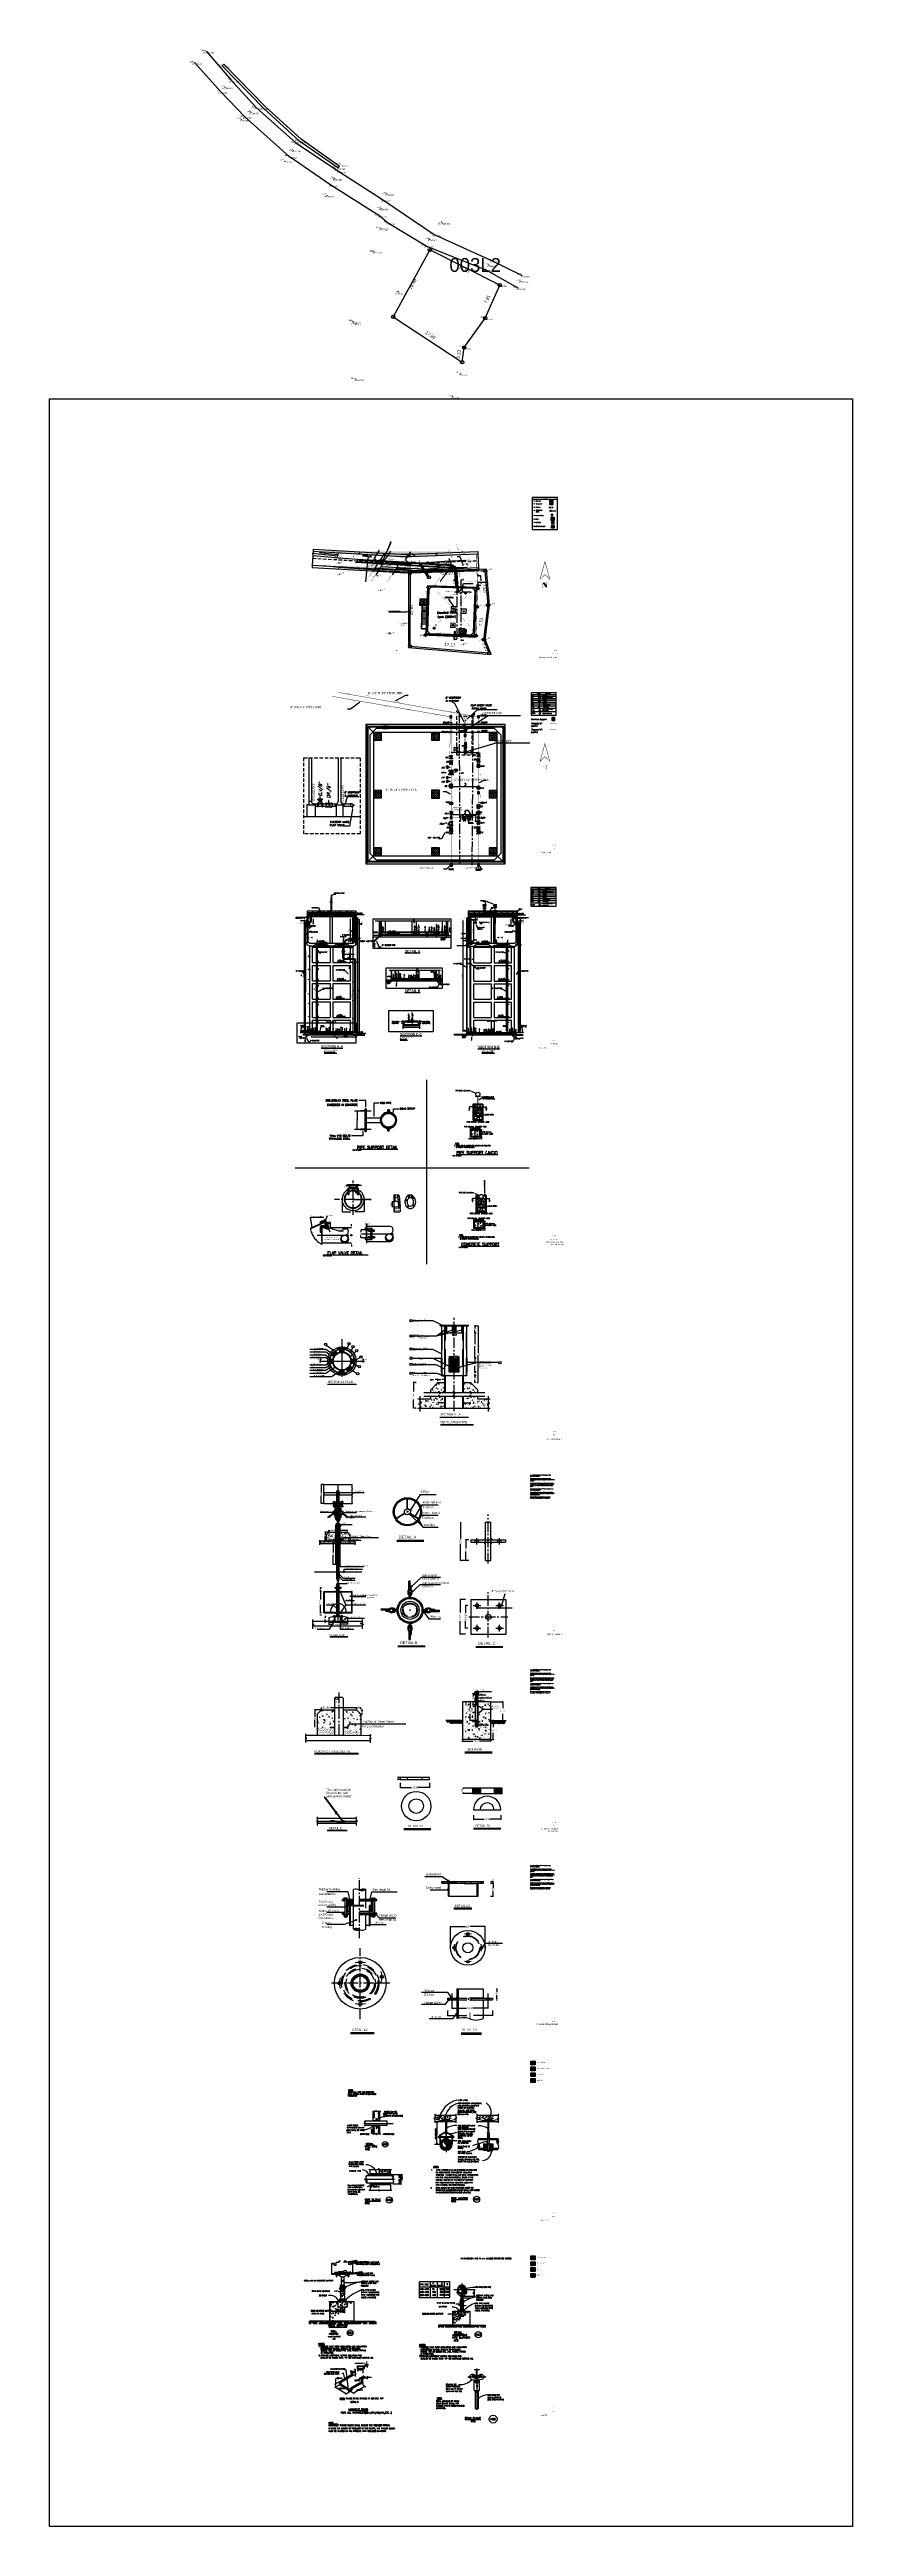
# Model space of a CAD drawing. Extents: x 152000 to 152174, y 158796 to 159332.
import ezdxf
from ezdxf import colors
from ezdxf.entities.mleader import LeaderData, LeaderLine
from ezdxf.enums import TextEntityAlignment as Align
from ezdxf.math import Vec2, Vec3

# ---------------------------------------------------------------- set-up
doc = ezdxf.new("R2010")
doc.units = 0
doc.header["$LTSCALE"] = 3
doc.header["$MEASUREMENT"] = 0
doc.header["$PDMODE"] = 2
doc.header["$PDSIZE"] = 0.03
for name, pattern in [('0181 00 ST MF 0100$0$HIDDEN', [0.375, 0.25, -0.125]), ('ACAD_ISO12W100', [21, 12, -3, 0, -3, 0, -3]), ('ACAD_ISO14W100', [25.5, 12, -3, 0.5, -3, 0.5, -3, 0.5, -3]), ('AUSGEZOGEN', [0]), ('CENTER', [2, 1.25, -0.25, 0.25, -0.25]), ('CENTER2', [28.575, 19.05, -3.175, 3.175, -3.175]), ('CENTERX41', [4.75, 2.5, -0.25, 0.25, -0.25, 0.25, -0.25, 0.25, -0.25, 0.25, -0.25]), ('DASHDOT2', [0.5, 0.25, -0.125, 0, -0.125]), ('DASHDOTX2', [2, 1, -0.5, 0, -0.5]), ('DASHED2', [0.375, 0.25, -0.125]), ('HIDDEN', [9.525, 6.35, -3.175]), ('HIDDEN2', [0.1875, 0.125, -0.0625]), ('SOLID_LINE', [0]), ('STRICHPUNKT2', [0.7, 0.4, -0.15, 0, -0.15]), ('VONLAYER', [0])]:
    doc.linetypes.add(name, pattern=pattern)
doc.layers.get('0').update_dxf_attribs({"linetype": 'CONTINUOUS'})
doc.layers.get('DEFPOINTS').update_dxf_attribs({"linetype": 'CONTINUOUS'})
for name, color, linetype in [('000FRAME', 7, 'CONTINUOUS'), ('006COL', 5, 'CONTINUOUS'), ('007HATH', 8, 'CONTINUOUS'), ('025', 203, 'CONTINUOUS'), ('1', 7, 'CONTINUOUS'), ('1622', 7, 'HIDDEN'), ('2', 7, 'CONTINUOUS'), ('3', 4, 'CONTINUOUS'), ('3INCH', 5, 'ACAD_ISO14W100'), ('4', 12, 'CONTINUOUS'), ('6', 2, 'CONTINUOUS'), ('6INCH', 24, 'CONTINUOUS'), ('ARCH CT TEXT', 152, 'CONTINUOUS'), ('BASE-COURSE', 1, 'CONTINUOUS'), ('BOUNDRY CT', 40, 'CONTINUOUS'), ('ceco.net 1', 7, 'CONTINUOUS'), ('CENTER', 8, 'CENTER'), ('CIVIL-NAME', 130, 'CONTINUOUS'), ('colum', 7, 'CONTINUOUS'), ('CONC-MINOR', 7, 'CONTINUOUS'), ('CONT-MNR', 9, 'CONTINUOUS'), ('DET-LADDER', 7, 'CONTINUOUS'), ('DIA 100mm', 1, 'CONTINUOUS'), ('DIM', 144, 'CONTINUOUS'), ('DIMLIN', 7, 'CONTINUOUS'), ('EBENE0', 7, 'AUSGEZOGEN'), ('ELEV', 1, 'CONTINUOUS'), ('EOP', 3, 'CONTINUOUS'), ('FLANGES', 7, 'AUSGEZOGEN'), ('G-Border', 4, 'CONTINUOUS'), ('G-DETL1', 1, 'CONTINUOUS'), ('G-DETL4', 4, 'CONTINUOUS'), ('G-Text Sub', 3, 'CONTINUOUS'), ('HATCH', 40, 'CONTINUOUS'), ('HATSH', 252, 'CONTINUOUS'), ('Height', 7, 'CONTINUOUS'), ('LE', 141, 'CONTINUOUS'), ('Line 1', 2, 'CONTINUOUS'), ('MECH', 6, 'CONTINUOUS'), ('MECNEK', 6, 'CONTINUOUS'), ('MU', 7, 'CONTINUOUS'), ('NUMBERS', 6, 'CONTINUOUS'), ('pipe', 20, 'CONTINUOUS'), ('PIPES', 1, 'CONTINUOUS'), ('PIPING', 40, 'CONTINUOUS'), ('Point Code', 7, 'CONTINUOUS'), ('Point ID', 7, 'CONTINUOUS'), ('Point_Code', 7, 'CONTINUOUS'), ('Point_ID', 7, 'CONTINUOUS'), ('POLI', 3, 'CONTINUOUS'), ('PROPOSED WATERLINE', 1, 'ACAD_ISO12W100'), ('R-BAR', 3, 'CONTINUOUS'), ('REGONALR', 13, 'CONTINUOUS'), ('SEC', 4, 'CONTINUOUS'), ('Stairs', 231, 'CONTINUOUS'), ('T175', 3, 'CONTINUOUS'), ('TEXT', 7, 'CONTINUOUS'), ('TEXTS', 1, 'CONTINUOUS'), ('TXT', 6, 'CONTINUOUS'), ('VP', 7, 'CONTINUOUS'), ('WALL', 3, 'CONTINUOUS'), ('wall-out', 7, 'CONTINUOUS'), ('WALLS', 7, 'CONTINUOUS')]:
    doc.layers.add(name, color=color, linetype=linetype)
for name, color, linetype, lineweight in [('BEAM', 6, 'CONTINUOUS', 13), ('dimentions', 241, 'CONTINUOUS', 20), ('hah', 41, 'CONTINUOUS', 9), ('LAND CORNERS', 255, 'CONTINUOUS', 25), ('P-WATR', 1, 'CONTINUOUS', 50)]:
    doc.layers.add(name, color=color, linetype=linetype, lineweight=lineweight)
doc.styles.add('1 - 3.5mm', font='isocpeur.ttf', dxfattribs={"height": 3.5})
doc.styles.add('C10', font='complex', dxfattribs={"height": 441})
doc.styles.add('FUTURA', font='SAS_____.PFB')
doc.styles.add('italic', font='italicc.shx', dxfattribs={"height": 0.4})
doc.styles.add('MONOSPACE', font='monosi.ttf', dxfattribs={"width": 0.9999})
doc.styles.add('NASEK', font='NASEK.shx', dxfattribs={"height": 0.0155})
doc.styles.add('ROMANC', font='ROMANC', dxfattribs={"height": 7})
doc.styles.add('ROMAND10', font='ROMAND.shx', dxfattribs={"height": 0.2})
doc.styles.add('ROMANS', font='romans.shx')
doc.styles.add('ROMANTICBOLD', font='romb____.pfb', dxfattribs={"height": 0.3})
doc.styles.add('S100', font='romans.shx', dxfattribs={"height": 2.5})
doc.styles.add('style2', font='ARIALUNI.TTF')
doc.styles.add('STYLE4', font='arial.ttf')
doc.styles.add('STYLE7', font='swissi.ttf')
doc.styles.add('vrinda', font='vrinda.ttf')
doc.dimstyles.new('1-1', dxfattribs={"dimscale": 0, "dimtxt": 2.5, "dimasz": 3, "dimexe": 1, "dimexo": 1, "dimgap": 1.25, "dimtad": 1, "dimdec": 0, "dimzin": 0, "dimdsep": 46, "dimtxsty": 'S100', "dimcen": 1, "dimclrd": 256, "dimclre": 256, "dimclrt": 256, "dimadec": 0, "dimazin": 0, "dimtfac": 1, "dimtdec": 0, "dimtmove": 2, "dimatfit": 3, "dimfxl": 1, "dimtolj": 1, "dimtzin": 0, "dimarcsym": 0})
doc.dimstyles.new('1-100-layout', dxfattribs={"dimtxt": 0.2, "dimasz": 0.08, "dimexe": 0.18, "dimexo": 0.0625, "dimgap": 0.05, "dimtad": 1, "dimzin": 12, "dimdsep": 46, "dimtxsty": 'ROMAND10', "dimblk": '2', "dimcen": 0, "dimdle": 0.15, "dimse1": 1, "dimse2": 1, "dimclrd": 256, "dimclre": 9, "dimclrt": 1, "dimazin": 0, "dimtfac": 1, "dimtix": 1, "dimtofl": 0, "dimtmove": 2, "dimatfit": 0, "dimldrblk": '2', "dimfxl": 1, "dimtolj": 1, "dimtzin": 0, "dimlwd": -1, "dimlwe": -1, "dimarcsym": 0})
doc.dimstyles.new('mais 1-100 plan', dxfattribs={"dimtxt": 0.25, "dimasz": 0.1635, "dimexe": 0.18, "dimexo": 0.0625, "dimgap": 0, "dimtad": 1, "dimzin": 0, "dimdsep": 46, "dimtxsty": 'Standard', "dimblk": 'OBLIQUE', "dimcen": 0, "dimse1": 1, "dimse2": 1, "dimclrd": 8, "dimclrt": 4, "dimadec": 0, "dimazin": 0, "dimtfac": 1, "dimtix": 1, "dimtofl": 0, "dimtmove": 0, "dimatfit": 3, "dimldrblk": 'OBLIQUE', "dimfxl": 0.18, "dimtolj": 1, "dimtzin": 0, "dimarcsym": 0})
doc.dimstyles.new('MOHTASEM', dxfattribs={"dimtxt": 0.08, "dimasz": 0.001, "dimexe": 0.15, "dimexo": 0.15, "dimgap": 0.09, "dimtad": 1, "dimlfac": 20, "dimzin": 12, "dimdsep": 46, "dimtxsty": 'Standard', "dimblk": 'TICK', "dimcen": 0.09, "dimse1": 1, "dimse2": 1, "dimclrd": 256, "dimclre": 256, "dimclrt": 256, "dimadec": 0, "dimazin": 0, "dimtfac": 1, "dimtofl": 0, "dimtmove": 2, "dimatfit": 3, "dimldrblk": 'TICK', "dimfxl": 0.15, "dimtolj": 1, "dimtzin": 0, "dimarcsym": 0})
doc.dimstyles.get("Standard").update_dxf_attribs({"dimtxt": 0.7, "dimasz": 0.5, "dimexe": 4.572, "dimexo": 1.5875, "dimgap": 0.01, "dimtad": 1, "dimzin": 0, "dimdsep": 46, "dimtxsty": 'Standard', "dimcen": 2.286, "dimse1": 1, "dimse2": 1, "dimsd1": 1, "dimsd2": 1, "dimadec": 0, "dimazin": 0, "dimtfac": 1, "dimtdec": 4, "dimtofl": 0, "dimtmove": 0, "dimatfit": 3, "dimfxl": 1, "dimtolj": 1, "dimtzin": 0, "dimarcsym": 0})
pattern_1 = [(90.0871826, (151786.079685, 158745.573697), (-0.00449999479, -6.8473e-06), []), (90.0871826, (151786.078185, 158745.5736947), (-0.00449999479, -6.8473e-06), [0.0015, -0.0015]), (90.0871826, (151786.076685, 158745.5736925), (-0.00449999479, -6.8473e-06), [0.0015, -0.0015])]
pattern_2 = [(135.080115, (152250.953958, 159071.3423), (0.0111082012, 0.0111393091), [])]
pattern_3 = [(135.080115, (152203.214361, 159070.585977), (0.0111082012, 0.0111393091), [])]
pattern_4 = [(135.080115, (152251.662391, 159071.3423), (0.0111082012, 0.0111393091), [])]
pattern_5 = [(135.080115, (152251.655275, 159069.757817), (0.0111082012, 0.0111393091), [])]
pattern_6 = [(88.0954623, (151521.351778, 158419.626236), (-0.0074958569, 0.00024925749), []), (88.0954623, (151521.34928, 158419.626319), (-0.0074958569, 0.00024925749), [0.0025, -0.0025]), (88.0954623, (151521.346781, 158419.626402), (-0.0074958569, 0.00024925749), [0.0025, -0.0025])]
pattern_7 = [(45, (704.02106, 2.73702), (2e-17, 0.28284271247), [0.6, -0.2]), (135, (704.16248, 2.87844), (2e-17, 0.28284271247), [0.6, -0.2])]

# ---------------------------------------------------------------- blocks, each defined once
blk = doc.blocks.new('_OBLIQUE')
at = {"color": 0, "linetype": 'ByBlock'}
blk.add_line((-0.5, -0.5), (0.5, 0.5), dxfattribs=at)
blk = doc.blocks.new('*X124')
at = {"color": 0}
for p, q in [((112, 150), (112.9, 151.1)), ((112, 150), (113.1, 150)), ((112.7, 137.9), (112.7, 137.9)), ((113.1, 150), (112.9, 151.1)), ((112.9, 144.4), (112.9, 144.4)), ((114.1, 141.9), (114.1, 141.9)), ((114.8, 136.9), (115.4, 137.5)), ((115.3, 140.9), (115.3, 140.9)), ((115.4, 146.9), (116.8, 148.3)), ((115.4, 146.9), (117, 146.6)), ((115.5, 136.9), (115.4, 137.5)), ((115.5, 146.9), (115.5, 146.9)), ((116.8, 149.2), (118.1, 149.7)), ((116.8, 149.2), (117.7, 148.6)), ((117, 146.6), (116.8, 148.3)), ((117.4, 145), (117.4, 145)), ((117.6, 151.5), (117.6, 151.5)), ((117.7, 148.6), (118.1, 149.7)), ((119.5, 138.8), (119.5, 138.8)), ((119.9, 143.9), (119.9, 143.9)), ((121.2, 146.3), (121.2, 146.3)), ((123.7, 141.5), (123.7, 141.5)), ((124.2, 145.9), (124.2, 145.9)), ((124.4, 142.1), (124.4, 142.1)), ((124.6, 148.1), (124.6, 148.1)), ((125, 148.9), (125.8, 150)), ((125, 148.9), (126, 148.8)), ((126, 148.8), (125.8, 150)), ((127.6, 142), (128.8, 142.4)), ((127.6, 142), (128.5, 141.4)), ((128.5, 141.4), (128.8, 142.4)), ((129.5, 143.5), (129.5, 143.5)), ((130.8, 140.3), (130.8, 140.3)), ((130.9, 137.4), (130.9, 137.4)), ((131.7, 148.1), (131.7, 148.1)), ((133.3, 141.1), (133.3, 141.1)), ((133.5, 137.4), (133.5, 137.4)), ((133.8, 143.4), (133.8, 143.4)), ((134, 149.4), (134, 149.4)), ((134.6, 143.9), (136, 145.3)), ((134.6, 143.9), (136.2, 143.6)), ((135.4, 140.9), (135.4, 140.9)), ((135.6, 147.4), (135.6, 147.4)), ((136.2, 143.6), (136, 145.3)), ((137.9, 147.8), (138.7, 148.8)), ((137.9, 147.8), (138.9, 147.7)), ((138.9, 147.7), (138.7, 148.8)), ((139.2, 143.1), (139.2, 143.1)), ((140.1, 148), (140.1, 148)), ((141.4, 139.2), (141.4, 139.2)), ((142.2, 149.9), (142.2, 149.9)), ((142.2, 141.8), (142.2, 141.8)), ((142.7, 147.8), (144, 148.2)), ((142.7, 147.8), (143.6, 147.2)), ((142.8, 138.7), (142.8, 138.7)), ((143, 144.7), (143, 144.7)), ((143, 140.7), (143, 140.7)), ((143.2, 150.7), (143.2, 150.7)), ((143.6, 147.2), (144, 148.2))]:
    blk.add_line(p, q, dxfattribs=at)
blk = doc.blocks.new('TICK')
at = {"layer": 'DIM', "linetype": 'ByBlock'}
for p, q in [((35, -35), (-35, 35)), ((0, -50), (0, 50))]:
    blk.add_line(p, q, dxfattribs=at)
blk = doc.blocks.new('*D126')
at = {"layer": 'DEFPOINTS', "color": 0, "transparency": 16777216}
for p in [(152066.83, 159102.65), (152066.83, 159102.65), (152066.83, 159098.65)]:
    blk.add_point(p, dxfattribs=at)
at = {"layer": 'DIM', "lineweight": -2, "transparency": 16777216}
for p, q in [((152066.83, 159102.65), (152066.83, 159100.99)), ((152066.83, 159098.66), (152066.83, 159100.32))]:
    blk.add_line(p, q, dxfattribs=at)
at = {"layer": 'DIM', "lineweight": -2, "transparency": 16777216, "xscale": 0.001, "yscale": 0.001, "zscale": 0.001}
for p, rotation in [((152066.83, 159102.65), 90), ((152066.83, 159098.65), 270)]:
    blk.add_blockref('TICK', p, dxfattribs=dict(at, rotation=rotation))
at = {"layer": 'DIM', "transparency": 16777216, "insert": (152066.83, 159100.65), "char_height": 0.2, "attachment_point": 5, "rotation": 90, "style": 'ROMANS'}
blk.add_mtext('\\A1;180', dxfattribs=at)
blk = doc.blocks.new('*D127')
at = {"layer": '1', "linetype": 'Continuous', "lineweight": -2, "transparency": 16777216}
for p, q in [((152094.45, 159084.77), (152094.45, 159087.7)), ((152094.45, 159084.21), (152094.45, 159084.05))]:
    blk.add_line(p, q, dxfattribs=at)
at = {"layer": '1', "color": 0, "linetype": 'Continuous', "lineweight": -2, "transparency": 16777216}
blk.add_line((152094.3, 159084.61), (152094.63, 159084.61), dxfattribs=at)
at = {"layer": '1', "linetype": 'Continuous', "transparency": 16777216}
for points in [[(152094.42, 159084.77), (152094.47, 159084.77), (152094.45, 159084.61)], [(152094.42, 159084.21), (152094.47, 159084.21), (152094.45, 159084.38)]]:
    blk.add_solid(points, dxfattribs=at)
at = {"layer": 'DEFPOINTS', "color": 0, "linetype": 'Continuous', "transparency": 16777216}
for p in [(152093.65, 159084.61), (152094.04, 159084.38), (152094.45, 159084.38)]:
    blk.add_point(p, dxfattribs=at)
at = {"layer": '1', "linetype": 'Continuous', "transparency": 16777216, "insert": (152094.36, 159086.88), "char_height": 0.11, "attachment_point": 5, "rotation": 90, "style": 'ROMANS'}
blk.add_mtext('\\A1;1/3 PIPE DIAMETER', dxfattribs=at)
blk = doc.blocks.new('g.v')
at = {"color": 7}
for p, q in [((-97.29, 152.71), (-97.29, 152.44)), ((-97.29, 152.71), (-97.23, 152.71)), ((-97.29, 152.44), (-97.23, 152.44)), ((-97.26, 152.71), (-97.26, 152.44)), ((-97.23, 152.71), (-97.23, 152.44)), ((-97.21, 152.63), (-97.23, 152.66)), ((-97.21, 152.52), (-97.23, 152.5)), ((-97.2, 152.62), (-97.17, 152.58)), ((-97.2, 152.54), (-97.17, 152.57)), ((-97.19, 152.62), (-97.16, 152.59)), ((-97.19, 152.53), (-97.16, 152.56)), ((-97.17, 152.58), (-97.17, 152.57)), ((-97.17, 152.58), (-97.17, 152.57)), ((-97.15, 152.59), (-97.11, 152.62)), ((-97.15, 152.56), (-97.11, 152.53)), ((-97.14, 152.58), (-97.11, 152.62)), ((-97.14, 152.57), (-97.14, 152.58)), ((-97.14, 152.57), (-97.11, 152.54)), ((-97.07, 152.66), (-97.1, 152.63)), ((-97.07, 152.5), (-97.1, 152.52)), ((-97.07, 152.71), (-97.07, 152.44)), ((-97.07, 152.71), (-97.02, 152.71)), ((-97.07, 152.44), (-97.02, 152.44)), ((-97.05, 152.71), (-97.05, 152.44)), ((-97.02, 152.71), (-97.02, 152.44))]:
    blk.add_line(p, q, dxfattribs=at)
for radius in [0.0792, 0.0634, 0.0132]:
    blk.add_circle((-97.15, 152.58), radius, dxfattribs=at)
blk = doc.blocks.new('dr.')
at = {"color": 7}
for p, q in [((-99.65, 152.69), (-99.65, 152.71)), ((-99.65, 152.69), (-99.65, 152.71)), ((-99.65, 152.71), (-99.65, 152.71)), ((-99.65, 152.71), (-99.63, 152.71)), ((-99.65, 152.69), (-99.65, 152.69)), ((-99.65, 152.69), (-99.63, 152.69)), ((-99.64, 152.45), (-99.64, 152.47)), ((-99.64, 152.47), (-99.62, 152.47)), ((-99.64, 152.45), (-99.62, 152.45)), ((-99.61, 152.72), (-99.62, 152.72)), ((-99.62, 152.72), (-99.62, 152.71)), ((-99.62, 152.71), (-99.61, 152.71)), ((-99.62, 152.69), (-99.62, 152.71)), ((-99.62, 152.68), (-99.62, 152.69)), ((-99.62, 152.69), (-99.61, 152.69)), ((-99.61, 152.68), (-99.62, 152.68)), ((-99.62, 152.48), (-99.62, 152.47)), ((-99.61, 152.48), (-99.62, 152.48)), ((-99.62, 152.45), (-99.62, 152.47)), ((-99.62, 152.47), (-99.61, 152.47)), ((-99.62, 152.45), (-99.61, 152.45)), ((-99.62, 152.44), (-99.62, 152.45)), ((-99.61, 152.44), (-99.62, 152.44)), ((-99.61, 152.68), (-99.61, 152.72)), ((-99.61, 152.71), (-99.29, 152.71)), ((-99.61, 152.69), (-99.29, 152.69)), ((-99.61, 152.5), (-99.29, 152.5)), ((-99.61, 152.44), (-99.61, 152.48)), ((-99.61, 152.47), (-99.29, 152.47)), ((-99.61, 152.45), (-99.29, 152.45)), ((-99.6, 152.66), (-99.29, 152.66)), ((-99.49, 152.66), (-99.45, 152.65)), ((-99.48, 152.5), (-99.45, 152.51)), ((-99.42, 152.67), (-99.45, 152.65)), ((-99.45, 152.51), (-99.45, 152.65)), ((-99.45, 152.51), (-99.45, 152.65)), ((-99.42, 152.5), (-99.45, 152.51)), ((-99.29, 152.68), (-99.29, 152.72)), ((-99.29, 152.72), (-99.27, 152.72)), ((-99.27, 152.71), (-99.29, 152.71)), ((-99.27, 152.69), (-99.29, 152.69)), ((-99.29, 152.68), (-99.27, 152.68)), ((-99.29, 152.48), (-99.27, 152.48)), ((-99.29, 152.44), (-99.29, 152.48)), ((-99.27, 152.47), (-99.29, 152.47)), ((-99.27, 152.45), (-99.29, 152.45)), ((-99.29, 152.44), (-99.27, 152.44)), ((-99.27, 152.72), (-99.27, 152.71)), ((-99.27, 152.69), (-99.27, 152.71)), ((-99.27, 152.68), (-99.27, 152.69)), ((-99.27, 152.48), (-99.27, 152.47)), ((-99.27, 152.45), (-99.27, 152.47)), ((-99.27, 152.44), (-99.27, 152.45))]:
    blk.add_line(p, q, dxfattribs=at)
for points, const_width in [([(-99.59, 152.63), (-99.6, 152.73)], 0.0267), ([(-99.59, 152.43), (-99.6, 152.53)], 0.0267), ([(-99.45, 152.59), (-99.45, 152.59)], 0.0992), ([(-99.3, 152.64), (-99.31, 152.74)], 0.0267), ([(-99.3, 152.42), (-99.31, 152.52)], 0.0267)]:
    blk.add_lwpolyline(points, dxfattribs=dict(at, const_width=const_width))
for points in [[(-99.6, 152.53), (-99.59, 152.63)], [(-99.31, 152.52), (-99.3, 152.64)]]:
    blk.add_lwpolyline(points)
for centre, radius, start, end in [((-99.62, 152.71), 0.00711, 139.9738, 220.9318), ((-99.61, 152.7), 0.0183, 155.673, 205.2325), ((-99.62, 152.69), 0.00711, 139.9738, 220.9318), ((-99.62, 152.47), 0.00711, 139.9738, 220.9318), ((-99.61, 152.46), 0.0183, 155.673, 205.2325), ((-99.62, 152.45), 0.00711, 139.9738, 220.9318), ((-99.45, 152.62), 0.057, 54.3019, 126.6036), ((-99.45, 152.55), 0.057, 234.3019, 306.6036), ((-99.28, 152.71), 0.00711, 319.9738, 40.9318), ((-99.29, 152.7), 0.0183, 335.673, 25.2325), ((-99.28, 152.69), 0.00711, 319.9738, 40.9318), ((-99.28, 152.47), 0.00711, 319.9738, 40.9318), ((-99.29, 152.46), 0.0183, 335.673, 25.2325), ((-99.28, 152.45), 0.00711, 319.9738, 40.9318)]:
    blk.add_arc(centre, radius, start, end, dxfattribs=at)
blk = doc.blocks.new('b')
at = {"layer": 'LAND CORNERS', "color": 7, "linetype": 'ByBlock', "lineweight": -2, "const_width": 0.02}
blk.add_lwpolyline([(162662.82, 176363.21), (162663.06, 176363.03)], dxfattribs=at)
at = {"layer": 'LAND CORNERS', "color": 7}
blk.add_solid([(162662.79, 176363.17), (162662.63, 176363.34), (162662.84, 176363.24)], dxfattribs=at)
blk = doc.blocks.new('f.c.v')
at = {"color": 7}
for p, q in [((-52.386, 149.271), (-52.362, 149.271)), ((-52.386, 149.19), (-52.362, 149.19)), ((-52.385, 149.272), (-52.384, 149.273)), ((-52.385, 149.272), (-52.385, 149.269)), ((-52.384, 149.269), (-52.385, 149.269)), ((-52.384, 149.273), (-52.381, 149.273)), ((-52.384, 149.273), (-52.384, 149.269)), ((-52.384, 149.269), (-52.381, 149.269)), ((-52.384, 149.192), (-52.38, 149.192)), ((-52.384, 149.192), (-52.384, 149.189)), ((-52.384, 149.192), (-52.384, 149.192)), ((-52.384, 149.192), (-52.384, 149.188)), ((-52.384, 149.188), (-52.384, 149.189)), ((-52.384, 149.188), (-52.38, 149.188)), ((-52.38, 149.274), (-52.38, 149.273)), ((-52.378, 149.274), (-52.38, 149.274)), ((-52.38, 149.273), (-52.38, 149.269)), ((-52.38, 149.272), (-52.378, 149.272)), ((-52.38, 149.269), (-52.378, 149.269)), ((-52.38, 149.267), (-52.38, 149.269)), ((-52.378, 149.267), (-52.38, 149.267)), ((-52.38, 149.194), (-52.38, 149.192)), ((-52.377, 149.194), (-52.38, 149.194)), ((-52.38, 149.192), (-52.377, 149.192)), ((-52.38, 149.192), (-52.38, 149.188)), ((-52.38, 149.189), (-52.377, 149.189)), ((-52.38, 149.187), (-52.38, 149.188)), ((-52.377, 149.187), (-52.38, 149.187)), ((-52.377, 149.186), (-52.378, 149.276)), ((-52.373, 149.276), (-52.378, 149.276)), ((-52.378, 149.273), (-52.368, 149.273)), ((-52.378, 149.269), (-52.368, 149.269)), ((-52.377, 149.192), (-52.368, 149.192)), ((-52.377, 149.188), (-52.368, 149.188)), ((-52.373, 149.186), (-52.377, 149.186)), ((-52.373, 149.186), (-52.377, 149.186)), ((-52.374, 149.282), (-52.306, 149.319)), ((-52.374, 149.282), (-52.373, 149.279)), ((-52.373, 149.279), (-52.367, 149.282)), ((-52.373, 149.186), (-52.373, 149.276)), ((-52.373, 149.186), (-52.373, 149.276)), ((-52.373, 149.186), (-52.373, 149.276)), ((-52.373, 149.186), (-52.373, 149.276)), ((-52.373, 149.186), (-52.373, 149.276)), ((-52.373, 149.269), (-52.373, 149.276)), ((-52.369, 149.276), (-52.373, 149.276)), ((-52.373, 149.269), (-52.373, 149.193)), ((-52.373, 149.193), (-52.373, 149.186)), ((-52.368, 149.186), (-52.373, 149.186)), ((-52.368, 149.186), (-52.373, 149.186)), ((-52.372, 149.279), (-52.304, 149.316)), ((-52.368, 149.186), (-52.369, 149.276)), ((-52.368, 149.186), (-52.369, 149.276)), ((-52.369, 149.269), (-52.369, 149.276)), ((-52.369, 149.269), (-52.368, 149.193)), ((-52.368, 149.274), (-52.366, 149.274)), ((-52.366, 149.272), (-52.368, 149.272)), ((-52.366, 149.269), (-52.368, 149.269)), ((-52.368, 149.267), (-52.366, 149.267)), ((-52.368, 149.194), (-52.365, 149.194)), ((-52.368, 149.193), (-52.368, 149.186)), ((-52.365, 149.192), (-52.368, 149.192)), ((-52.365, 149.189), (-52.368, 149.189)), ((-52.368, 149.187), (-52.365, 149.187)), ((-52.364, 149.276), (-52.367, 149.282)), ((-52.366, 149.274), (-52.366, 149.273)), ((-52.366, 149.273), (-52.366, 149.269)), ((-52.366, 149.267), (-52.366, 149.269)), ((-52.365, 149.194), (-52.365, 149.192)), ((-52.365, 149.192), (-52.365, 149.188)), ((-52.365, 149.187), (-52.365, 149.188)), ((-52.364, 149.276), (-52.307, 149.307)), ((-52.364, 149.276), (-52.362, 149.273)), ((-52.362, 149.273), (-52.305, 149.304)), ((-52.356, 149.333), (-52.358, 149.332)), ((-52.358, 149.332), (-52.352, 149.32)), ((-52.356, 149.333), (-52.351, 149.321)), ((-52.356, 149.318), (-52.351, 149.321)), ((-52.356, 149.318), (-52.354, 149.314)), ((-52.355, 149.317), (-52.351, 149.319)), ((-52.347, 149.323), (-52.351, 149.321)), ((-52.346, 149.322), (-52.351, 149.319)), ((-52.347, 149.323), (-52.344, 149.32)), ((-52.33, 149.204), (-52.341, 149.204)), ((-52.307, 149.307), (-52.31, 149.313)), ((-52.307, 149.307), (-52.305, 149.304)), ((-52.305, 149.316), (-52.306, 149.319)), ((-52.256, 149.271), (-52.279, 149.271)), ((-52.255, 149.191), (-52.279, 149.191)), ((-52.273, 149.274), (-52.276, 149.274)), ((-52.276, 149.274), (-52.276, 149.273)), ((-52.276, 149.273), (-52.276, 149.269)), ((-52.276, 149.273), (-52.273, 149.273)), ((-52.276, 149.27), (-52.273, 149.27)), ((-52.276, 149.268), (-52.276, 149.269)), ((-52.273, 149.268), (-52.276, 149.268)), ((-52.273, 149.194), (-52.276, 149.194)), ((-52.276, 149.194), (-52.276, 149.193)), ((-52.276, 149.193), (-52.276, 149.189)), ((-52.276, 149.192), (-52.273, 149.192)), ((-52.276, 149.188), (-52.276, 149.189)), ((-52.276, 149.189), (-52.273, 149.189)), ((-52.273, 149.188), (-52.276, 149.188)), ((-52.273, 149.186), (-52.273, 149.277)), ((-52.269, 149.277), (-52.273, 149.277)), ((-52.264, 149.273), (-52.273, 149.273)), ((-52.264, 149.269), (-52.273, 149.269)), ((-52.264, 149.193), (-52.273, 149.193)), ((-52.264, 149.189), (-52.273, 149.189)), ((-52.268, 149.186), (-52.273, 149.186)), ((-52.268, 149.186), (-52.273, 149.186)), ((-52.268, 149.186), (-52.269, 149.277)), ((-52.268, 149.186), (-52.269, 149.277)), ((-52.268, 149.186), (-52.269, 149.277)), ((-52.268, 149.186), (-52.269, 149.277)), ((-52.264, 149.277), (-52.269, 149.277)), ((-52.269, 149.27), (-52.269, 149.277)), ((-52.269, 149.27), (-52.268, 149.193)), ((-52.268, 149.193), (-52.268, 149.186)), ((-52.264, 149.186), (-52.268, 149.186)), ((-52.264, 149.186), (-52.268, 149.186)), ((-52.264, 149.186), (-52.264, 149.277)), ((-52.264, 149.186), (-52.264, 149.277)), ((-52.264, 149.27), (-52.264, 149.277)), ((-52.264, 149.274), (-52.261, 149.274)), ((-52.261, 149.273), (-52.264, 149.273)), ((-52.264, 149.27), (-52.264, 149.193)), ((-52.261, 149.27), (-52.264, 149.27)), ((-52.264, 149.268), (-52.261, 149.268)), ((-52.264, 149.194), (-52.261, 149.194)), ((-52.264, 149.193), (-52.264, 149.186)), ((-52.261, 149.192), (-52.264, 149.192)), ((-52.261, 149.189), (-52.264, 149.189)), ((-52.264, 149.188), (-52.261, 149.188)), ((-52.261, 149.274), (-52.261, 149.273)), ((-52.257, 149.273), (-52.261, 149.273)), ((-52.261, 149.273), (-52.261, 149.269)), ((-52.257, 149.269), (-52.261, 149.269)), ((-52.261, 149.268), (-52.261, 149.269)), ((-52.261, 149.194), (-52.261, 149.193)), ((-52.257, 149.193), (-52.261, 149.193)), ((-52.261, 149.193), (-52.261, 149.189)), ((-52.257, 149.189), (-52.261, 149.189)), ((-52.261, 149.188), (-52.261, 149.189)), ((-52.257, 149.273), (-52.257, 149.269)), ((-52.257, 149.273), (-52.257, 149.273)), ((-52.257, 149.273), (-52.257, 149.27)), ((-52.257, 149.269), (-52.257, 149.27)), ((-52.257, 149.193), (-52.257, 149.189)), ((-52.257, 149.193), (-52.257, 149.193)), ((-52.257, 149.193), (-52.256, 149.189)), ((-52.257, 149.189), (-52.256, 149.189))]:
    blk.add_line(p, q, dxfattribs=at)
for centre in [(-52.349, 149.22), (-52.29, 149.221)]:
    blk.add_circle(centre, 0.00726, dxfattribs=at)
for centre, radius, start, end in [((-52.379, 149.273), 0.00138, 139.78273, 220.74072), ((-52.377, 149.271), 0.00356, 155.482, 205.04145), ((-52.379, 149.268), 0.00138, 139.78273, 220.74072), ((-52.379, 149.193), 0.00138, 139.78273, 220.74072), ((-52.377, 149.19), 0.00356, 155.482, 205.04145), ((-52.379, 149.188), 0.00138, 139.78273, 220.74072), ((-52.295, 149.267), 0.076, 141.34785, 166.2981), ((-52.363, 149.271), 0.00851, 233.7675, 324.75225), ((-52.359, 149.186), 0.0125, 73.88871, 135.24843), ((-52.367, 149.273), 0.00138, 319.78273, 40.74072), ((-52.369, 149.271), 0.00356, 335.482, 25.04145), ((-52.367, 149.268), 0.00138, 319.78273, 40.74072), ((-52.366, 149.193), 0.00138, 319.78273, 40.74072), ((-52.369, 149.19), 0.00356, 335.482, 25.04145), ((-52.366, 149.188), 0.00138, 319.78273, 40.74072), ((-52.363, 149.27), 0.008, 324.33908, 40.5945), ((-52.359, 149.224), 0.0269, 276.45905, 337.1246), ((-52.336, 149.244), 0.076, 71.24405, 96.1943), ((-52.315, 149.216), 0.0196, 186.60764, 247.02311), ((-52.303, 149.295), 0.0987, 258.57764, 282.74069), ((-52.292, 149.303), 0.0185, 184.02459, 251.09257), ((-52.303, 149.26), 0.0255, 36.39715, 78.04273), ((-52.287, 149.269), 0.00839, 291.02002, 52.83396), ((-52.28, 149.188), 0.0102, 43.83808, 94.19333), ((-52.277, 149.268), 0.00466, 223.87078, 316.65266), ((-52.275, 149.274), 0.00138, 139.78273, 220.74072), ((-52.273, 149.271), 0.00356, 155.482, 205.04145), ((-52.275, 149.269), 0.00138, 139.78273, 220.74072), ((-52.275, 149.193), 0.00138, 139.78273, 220.74072), ((-52.272, 149.191), 0.00356, 155.482, 205.04145), ((-52.275, 149.188), 0.00138, 139.78273, 220.74072), ((-52.262, 149.274), 0.00138, 319.78273, 40.74072), ((-52.265, 149.271), 0.00356, 335.482, 25.04145), ((-52.262, 149.269), 0.00138, 319.78273, 40.74072), ((-52.262, 149.193), 0.00138, 319.78273, 40.74072), ((-52.264, 149.191), 0.00356, 335.482, 25.04145), ((-52.262, 149.188), 0.00138, 319.78273, 40.74072)]:
    blk.add_arc(centre, radius, start, end, dxfattribs=at)
at = {"layer": 'MECH'}
for p, q in [((-52.323, 149.396), (-52.31, 149.396)), ((-52.31, 149.373), (-52.323, 149.396)), ((-52.31, 149.373), (-52.298, 149.396)), ((-52.298, 149.396), (-52.31, 149.396))]:
    blk.add_line(p, q, dxfattribs=at)
for points, const_width in [([(-52.358, 149.333), (-52.361, 149.401), (-52.37, 149.413), (-52.397, 149.424), (-52.441, 149.428), (-52.482, 149.423), (-52.524, 149.409), (-52.554, 149.406), (-52.671, 149.408), (-52.671, 149.408)], 0.00103), ([(-52.309, 149.195), (-52.31, 149.373)], 0.00345)]:
    blk.add_lwpolyline(points, dxfattribs=dict(at, const_width=const_width))
blk = doc.blocks.new('wm')
at = {"color": 7}
for centre in [(-98.36, 152.57), (-98.29, 152.64), (-98.28, 152.57), (-98.28, 152.49), (-98.21, 152.57)]:
    blk.add_circle(centre, 0.00969, dxfattribs=at)
at = {"layer": 'NUMBERS', "color": 0, "linetype": 'ByBlock'}
for p, q in [((-98.29, 152.56), (-98.23, 152.63)), ((-98.23, 152.63), (-98.25, 152.62)), ((-98.25, 152.62), (-98.24, 152.61))]:
    blk.add_line(p, q, dxfattribs=at)
for radius in [0.102, 0.1]:
    blk.add_circle((-98.29, 152.57), radius, dxfattribs=at)
blk = doc.blocks.new('ch.v')
at = {"color": 7}
for p, q in [((-104.29, 151.28), (-104.29, 151.28)), ((-104.29, 151.27), (-104.29, 151.28)), ((-104.29, 151.27), (-104.29, 151.28)), ((-104.29, 151.28), (-104.28, 151.28)), ((-104.29, 151.27), (-104.29, 151.27)), ((-104.29, 151.27), (-104.28, 151.27)), ((-104.29, 151.27), (-104.25, 151.27)), ((-104.29, 151.13), (-104.29, 151.13)), ((-104.29, 151.12), (-104.29, 151.13)), ((-104.29, 151.12), (-104.29, 151.13)), ((-104.29, 151.13), (-104.28, 151.13)), ((-104.29, 151.12), (-104.24, 151.12)), ((-104.29, 151.12), (-104.29, 151.12)), ((-104.29, 151.12), (-104.28, 151.12)), ((-104.28, 151.27), (-104.28, 151.28)), ((-104.28, 151.28), (-104.28, 151.28)), ((-104.27, 151.28), (-104.28, 151.28)), ((-104.28, 151.28), (-104.27, 151.28)), ((-104.27, 151.27), (-104.28, 151.27)), ((-104.28, 151.27), (-104.27, 151.27)), ((-104.28, 151.27), (-104.28, 151.27)), ((-104.28, 151.12), (-104.28, 151.13)), ((-104.28, 151.13), (-104.28, 151.13)), ((-104.27, 151.13), (-104.28, 151.13)), ((-104.28, 151.13), (-104.27, 151.13)), ((-104.27, 151.12), (-104.28, 151.12)), ((-104.28, 151.12), (-104.27, 151.12)), ((-104.28, 151.12), (-104.28, 151.12)), ((-104.27, 151.28), (-104.26, 151.11)), ((-104.27, 151.28), (-104.27, 151.11)), ((-104.27, 151.28), (-104.26, 151.11)), ((-104.27, 151.28), (-104.27, 151.11)), ((-104.27, 151.28), (-104.26, 151.11)), ((-104.27, 151.28), (-104.26, 151.11)), ((-104.27, 151.28), (-104.26, 151.28)), ((-104.27, 151.28), (-104.27, 151.28)), ((-104.27, 151.28), (-104.27, 151.28)), ((-104.27, 151.27), (-104.27, 151.28)), ((-104.27, 151.27), (-104.27, 151.28)), ((-104.27, 151.28), (-104.26, 151.28)), ((-104.27, 151.28), (-104.26, 151.28)), ((-104.27, 151.13), (-104.27, 151.27)), ((-104.26, 151.13), (-104.27, 151.27)), ((-104.27, 151.27), (-104.26, 151.27)), ((-104.27, 151.13), (-104.26, 151.13)), ((-104.27, 151.13), (-104.27, 151.11)), ((-104.27, 151.12), (-104.26, 151.12)), ((-104.27, 151.11), (-104.26, 151.11)), ((-104.26, 151.3), (-104.26, 151.29)), ((-104.25, 151.3), (-104.26, 151.3)), ((-104.26, 151.28), (-104.26, 151.29)), ((-104.26, 151.29), (-104.25, 151.29)), ((-104.25, 151.28), (-104.26, 151.28)), ((-104.26, 151.28), (-104.26, 151.28)), ((-104.26, 151.28), (-104.25, 151.28)), ((-104.26, 151.28), (-104.26, 151.11)), ((-104.26, 151.28), (-104.25, 151.28)), ((-104.25, 151.28), (-104.26, 151.28)), ((-104.26, 151.27), (-104.25, 151.27)), ((-104.25, 151.27), (-104.26, 151.27)), ((-104.26, 151.13), (-104.25, 151.13)), ((-104.25, 151.13), (-104.26, 151.13)), ((-104.26, 151.13), (-104.26, 151.11)), ((-104.26, 151.12), (-104.25, 151.12)), ((-104.25, 151.12), (-104.26, 151.12)), ((-104.26, 151.11), (-104.25, 151.11)), ((-104.25, 151.11), (-104.26, 151.11)), ((-104.26, 151.11), (-104.26, 151.11)), ((-104.26, 151.1), (-104.26, 151.11)), ((-104.26, 151.11), (-104.26, 151.11)), ((-104.26, 151.1), (-104.25, 151.1)), ((-104.26, 151.09), (-104.26, 151.1)), ((-104.25, 151.09), (-104.26, 151.09)), ((-104.25, 151.28), (-104.25, 151.3)), ((-104.02, 151.29), (-104.25, 151.29)), ((-104.02, 151.28), (-104.25, 151.28)), ((-104.25, 151.27), (-104.25, 151.28)), ((-104.25, 151.28), (-104.25, 151.28)), ((-104.25, 151.27), (-104.25, 151.27)), ((-104.25, 151.12), (-104.25, 151.13)), ((-104.25, 151.13), (-104.25, 151.13)), ((-104.25, 151.12), (-104.25, 151.12)), ((-104.02, 151.11), (-104.25, 151.11)), ((-104.25, 151.09), (-104.25, 151.11)), ((-104.02, 151.1), (-104.25, 151.1)), ((-104.2, 151.2), (-104.18, 151.15)), ((-104.18, 151.27), (-104.16, 151.26)), ((-104.18, 151.15), (-104.12, 151.25)), ((-104.18, 151.15), (-104.12, 151.25)), ((-104.17, 151.13), (-104.18, 151.15)), ((-104.17, 151.13), (-104.16, 151.13)), ((-104.16, 151.13), (-104.16, 151.26)), ((-104.14, 151.27), (-104.15, 151.26)), ((-104.15, 151.13), (-104.15, 151.26)), ((-104.13, 151.13), (-104.15, 151.13)), ((-104.13, 151.27), (-104.12, 151.25)), ((-104.1, 151.24), (-104.12, 151.25)), ((-104.03, 151.28), (-104.03, 151.28)), ((-104.03, 151.27), (-104.03, 151.28)), ((-104.03, 151.27), (-104.03, 151.28)), ((-104.03, 151.28), (-104.02, 151.28)), ((-104.03, 151.28), (-103.99, 151.28)), ((-104.03, 151.27), (-104.03, 151.27)), ((-104.03, 151.27), (-104.02, 151.27)), ((-104.03, 151.13), (-103.98, 151.13)), ((-104.03, 151.13), (-104.03, 151.13)), ((-104.03, 151.12), (-104.03, 151.13)), ((-104.03, 151.12), (-104.03, 151.13)), ((-104.03, 151.13), (-104.02, 151.13)), ((-104.03, 151.12), (-104.03, 151.12)), ((-104.03, 151.12), (-104.02, 151.12)), ((-104.02, 151.3), (-104.01, 151.3)), ((-104.02, 151.28), (-104.02, 151.3)), ((-104.01, 151.29), (-104.02, 151.29)), ((-104.01, 151.28), (-104.02, 151.28)), ((-104.02, 151.28), (-104.01, 151.28)), ((-104.02, 151.27), (-104.02, 151.28)), ((-104.02, 151.28), (-104.02, 151.28)), ((-104.01, 151.28), (-104.02, 151.28)), ((-104.02, 151.28), (-104.01, 151.28)), ((-104.01, 151.27), (-104.02, 151.27)), ((-104.02, 151.27), (-104.01, 151.27)), ((-104.02, 151.27), (-104.02, 151.27)), ((-104.02, 151.12), (-104.02, 151.13)), ((-104.02, 151.13), (-104.02, 151.13)), ((-104.01, 151.13), (-104.02, 151.13)), ((-104.02, 151.13), (-104.01, 151.13)), ((-104.02, 151.1), (-104.02, 151.12)), ((-104.02, 151.12), (-104.01, 151.12)), ((-104.01, 151.12), (-104.02, 151.12)), ((-104.02, 151.12), (-104.01, 151.12)), ((-104.02, 151.12), (-104.02, 151.12)), ((-104.01, 151.11), (-104.02, 151.11)), ((-104.02, 151.1), (-104.01, 151.1)), ((-104.01, 151.1), (-104.02, 151.1)), ((-104.01, 151.3), (-104.01, 151.29)), ((-104.01, 151.28), (-104.01, 151.29)), ((-104, 151.29), (-104.01, 151.29)), ((-104.01, 151.28), (-104.01, 151.28)), ((-104, 151.28), (-104.01, 151.28)), ((-104.01, 151.28), (-104, 151.12)), ((-104.01, 151.28), (-104.01, 151.12)), ((-104.01, 151.28), (-104, 151.12)), ((-104.01, 151.28), (-104.01, 151.12)), ((-104.01, 151.28), (-104, 151.12)), ((-104.01, 151.28), (-104, 151.12)), ((-104.01, 151.28), (-104, 151.28)), ((-104.01, 151.28), (-104.01, 151.28)), ((-104.01, 151.28), (-104.01, 151.28)), ((-104.01, 151.27), (-104.01, 151.28)), ((-104.01, 151.27), (-104.01, 151.28)), ((-104.01, 151.28), (-104, 151.28)), ((-104.01, 151.28), (-104, 151.28)), ((-104.01, 151.13), (-104.01, 151.27)), ((-104, 151.13), (-104.01, 151.27)), ((-104.01, 151.27), (-104, 151.27)), ((-104.01, 151.13), (-104, 151.13)), ((-104.01, 151.13), (-104.01, 151.12)), ((-104.01, 151.12), (-104.01, 151.11)), ((-104.01, 151.12), (-104, 151.12)), ((-104.01, 151.12), (-104, 151.12)), ((-104.01, 151.1), (-104.01, 151.11)), ((-104, 151.11), (-104.01, 151.11)), ((-104.01, 151.1), (-104.01, 151.1)), ((-104, 151.1), (-104.01, 151.1)), ((-104, 151.28), (-104, 151.29)), ((-104, 151.28), (-104, 151.29)), ((-104, 151.29), (-104, 151.29)), ((-104, 151.28), (-104, 151.28)), ((-104, 151.28), (-104, 151.12)), ((-104, 151.28), (-103.99, 151.28)), ((-103.99, 151.28), (-104, 151.28)), ((-104, 151.27), (-103.99, 151.27)), ((-103.99, 151.27), (-104, 151.27)), ((-104, 151.13), (-103.99, 151.13)), ((-103.99, 151.13), (-104, 151.13)), ((-104, 151.13), (-104, 151.12)), ((-104, 151.12), (-103.99, 151.12)), ((-103.99, 151.12), (-104, 151.12)), ((-104, 151.12), (-104, 151.12)), ((-104, 151.11), (-103.99, 151.11)), ((-104, 151.1), (-104, 151.11)), ((-103.99, 151.1), (-104, 151.1)), ((-103.99, 151.27), (-103.99, 151.28)), ((-103.99, 151.28), (-103.99, 151.28)), ((-103.99, 151.27), (-103.99, 151.27)), ((-103.99, 151.12), (-103.99, 151.13)), ((-103.99, 151.13), (-103.99, 151.13)), ((-103.99, 151.12), (-103.99, 151.12)), ((-103.99, 151.1), (-103.99, 151.11))]:
    blk.add_line(p, q, dxfattribs=at)
at = {"color": 7, "const_width": 0.0159}
for points in [[(-104.25, 151.31), (-104.25, 151.27)], [(-104.24, 151.08), (-104.24, 151.13)], [(-104.03, 151.31), (-104.03, 151.27)], [(-104.02, 151.09), (-104.02, 151.13)]]:
    blk.add_lwpolyline(points, dxfattribs=at)
at = {"color": 7}
for centre, radius, start, end in [((-104.28, 151.28), 0.00256, 140.0809, 221.0389), ((-104.27, 151.27), 0.0066, 155.7801, 205.3396), ((-104.28, 151.27), 0.00256, 140.0809, 221.0389), ((-104.28, 151.13), 0.00256, 140.0809, 221.0389), ((-104.27, 151.12), 0.0066, 155.7801, 205.3396), ((-104.28, 151.12), 0.00256, 140.0809, 221.0389), ((-104.26, 151.29), 0.00423, 140.0809, 221.0389), ((-104.25, 151.29), 0.0109, 155.7801, 205.3396), ((-104.26, 151.28), 0.00423, 140.0809, 221.0389), ((-104.26, 151.11), 0.00423, 140.0809, 221.0389), ((-104.25, 151.1), 0.0109, 155.7801, 205.3396), ((-104.26, 151.1), 0.00423, 140.0809, 221.0389), ((-104.26, 151.27), 0.0066, 335.7801, 25.3396), ((-104.25, 151.28), 0.00256, 320.0809, 41.0389), ((-104.25, 151.27), 0.00256, 320.0809, 41.0389), ((-104.26, 151.12), 0.0066, 335.7801, 25.3396), ((-104.25, 151.13), 0.00256, 320.0809, 41.0389), ((-104.25, 151.12), 0.00256, 320.0809, 41.0389), ((-104.09, 151.2), 0.109, 182.0589, 221.9266), ((-104.16, 151.24), 0.0339, 54.409, 126.7107), ((-104.16, 151.15), 0.0339, 234.409, 306.7107), ((-104.14, 151.23), 0.0339, 7.1476, 79.4492), ((-104.02, 151.28), 0.00256, 140.0809, 221.0389), ((-104.01, 151.28), 0.0066, 155.7801, 205.3396), ((-104.02, 151.27), 0.00256, 140.0809, 221.0389), ((-104.02, 151.13), 0.00256, 140.0809, 221.0389), ((-104.01, 151.13), 0.0066, 155.7801, 205.3396), ((-104.02, 151.12), 0.00256, 140.0809, 221.0389), ((-104.01, 151.3), 0.00423, 320.0809, 41.0389), ((-104.02, 151.29), 0.0109, 335.7801, 25.3396), ((-104.01, 151.28), 0.00423, 320.0809, 41.0389), ((-104.01, 151.11), 0.00423, 320.0809, 41.0389), ((-104.02, 151.11), 0.0109, 335.7801, 25.3396), ((-104.01, 151.1), 0.00423, 320.0809, 41.0389), ((-104, 151.28), 0.0066, 335.7801, 25.3396), ((-103.99, 151.28), 0.00256, 320.0809, 41.0389), ((-103.99, 151.27), 0.00256, 320.0809, 41.0389), ((-104, 151.13), 0.0066, 335.7801, 25.3396), ((-103.99, 151.13), 0.00256, 320.0809, 41.0389), ((-103.99, 151.12), 0.00256, 320.0809, 41.0389)]:
    blk.add_arc(centre, radius, start, end, dxfattribs=at)
blk = doc.blocks.new('st')
at = {"color": 7}
for p, q in [((-110.15, 152.69), (-110.14, 152.69)), ((-110.15, 152.69), (-110.15, 152.68)), ((-110.15, 152.69), (-110.15, 152.69)), ((-110.14, 152.69), (-110.15, 152.69)), ((-110.15, 152.68), (-110.14, 152.68)), ((-110.14, 152.68), (-110.15, 152.68)), ((-110.15, 152.68), (-110.15, 152.68)), ((-110.15, 152.48), (-110.14, 152.48)), ((-110.15, 152.48), (-110.15, 152.47)), ((-110.15, 152.48), (-110.15, 152.48)), ((-110.14, 152.48), (-110.15, 152.48)), ((-110.15, 152.47), (-110.14, 152.47)), ((-110.15, 152.46), (-110.15, 152.47)), ((-110.14, 152.46), (-110.15, 152.46)), ((-110.14, 152.46), (-110.14, 152.7)), ((-110.14, 152.46), (-110.14, 152.7)), ((-110.14, 152.68), (-110.14, 152.7)), ((-110.14, 152.7), (-110.13, 152.7)), ((-110.11, 152.69), (-110.14, 152.69)), ((-110.14, 152.68), (-110.14, 152.48)), ((-110.11, 152.68), (-110.14, 152.68)), ((-110.14, 152.48), (-110.14, 152.46)), ((-110.11, 152.48), (-110.14, 152.48)), ((-110.11, 152.47), (-110.14, 152.47)), ((-110.14, 152.46), (-110.13, 152.46)), ((-110.14, 152.46), (-110.13, 152.46)), ((-110.13, 152.46), (-110.13, 152.7)), ((-110.13, 152.46), (-110.13, 152.7)), ((-110.13, 152.46), (-110.13, 152.7)), ((-110.13, 152.46), (-110.13, 152.7)), ((-110.13, 152.46), (-110.13, 152.7)), ((-110.13, 152.7), (-110.12, 152.7)), ((-110.13, 152.68), (-110.13, 152.7)), ((-110.13, 152.68), (-110.13, 152.48)), ((-110.13, 152.48), (-110.13, 152.46)), ((-110.13, 152.46), (-110.11, 152.46)), ((-110.13, 152.46), (-110.11, 152.46)), ((-110.11, 152.46), (-110.12, 152.7)), ((-110.11, 152.69), (-110.11, 152.69)), ((-110.11, 152.69), (-110.11, 152.69)), ((-110.11, 152.69), (-110.11, 152.68)), ((-110.11, 152.69), (-110.11, 152.69)), ((-110.1, 152.69), (-110.11, 152.69)), ((-110.11, 152.68), (-110.11, 152.68)), ((-110.11, 152.68), (-110.11, 152.68)), ((-110.11, 152.68), (-110.11, 152.68)), ((-110.1, 152.68), (-110.11, 152.68)), ((-110.11, 152.67), (-109.87, 152.67)), ((-110.11, 152.49), (-110.02, 152.49)), ((-110.11, 152.48), (-110.11, 152.48)), ((-110.11, 152.48), (-110.11, 152.48)), ((-110.11, 152.48), (-110.11, 152.47)), ((-110.11, 152.48), (-110.11, 152.48)), ((-110.1, 152.48), (-110.11, 152.48)), ((-110.11, 152.47), (-110.11, 152.47)), ((-110.11, 152.46), (-110.11, 152.47)), ((-110.1, 152.47), (-110.11, 152.47)), ((-110.11, 152.46), (-110.11, 152.46)), ((-110.1, 152.69), (-110.1, 152.68)), ((-110.1, 152.69), (-110.1, 152.69)), ((-110.1, 152.69), (-110.1, 152.68)), ((-110.1, 152.68), (-110.1, 152.68)), ((-110.09, 152.48), (-110.1, 152.48)), ((-110.1, 152.48), (-110.1, 152.47)), ((-110.1, 152.47), (-110.09, 152.47)), ((-110.09, 152.48), (-110.09, 152.47)), ((-110.07, 152.46), (-110.09, 152.44)), ((-110.08, 152.42), (-110.09, 152.44)), ((-110.08, 152.45), (-110, 152.36)), ((-110.08, 152.42), (-110.02, 152.37)), ((-110.07, 152.41), (-110.08, 152.4)), ((-110.08, 152.4), (-110.05, 152.37)), ((-110.05, 152.45), (-110.07, 152.46)), ((-109.95, 152.56), (-110.06, 152.45)), ((-110.05, 152.45), (-110, 152.39)), ((-110.05, 152.37), (-110.04, 152.38)), ((-110.02, 152.37), (-110.01, 152.35)), ((-109.99, 152.38), (-110.01, 152.35)), ((-110, 152.39), (-109.99, 152.38)), ((-109.87, 152.5), (-109.99, 152.38)), ((-109.89, 152.69), (-109.89, 152.68)), ((-109.89, 152.69), (-109.89, 152.69)), ((-109.89, 152.69), (-109.89, 152.68)), ((-109.89, 152.69), (-109.88, 152.69)), ((-109.89, 152.68), (-109.83, 152.68)), ((-109.89, 152.68), (-109.89, 152.68)), ((-109.89, 152.68), (-109.88, 152.68)), ((-109.89, 152.47), (-109.89, 152.46)), ((-109.89, 152.47), (-109.89, 152.47)), ((-109.89, 152.47), (-109.89, 152.46)), ((-109.89, 152.47), (-109.87, 152.47)), ((-109.89, 152.47), (-109.83, 152.47)), ((-109.89, 152.46), (-109.89, 152.46)), ((-109.89, 152.46), (-109.87, 152.46)), ((-109.87, 152.45), (-109.87, 152.7)), ((-109.87, 152.45), (-109.87, 152.7)), ((-109.87, 152.7), (-109.85, 152.7)), ((-109.87, 152.68), (-109.87, 152.7)), ((-109.87, 152.69), (-109.87, 152.69)), ((-109.87, 152.69), (-109.87, 152.68)), ((-109.87, 152.69), (-109.87, 152.69)), ((-109.87, 152.69), (-109.84, 152.69)), ((-109.87, 152.68), (-109.87, 152.47)), ((-109.87, 152.68), (-109.84, 152.68)), ((-109.87, 152.67), (-109.87, 152.68)), ((-109.87, 152.68), (-109.87, 152.68)), ((-109.87, 152.68), (-109.87, 152.68)), ((-109.87, 152.67), (-109.87, 152.67)), ((-109.87, 152.47), (-109.87, 152.47)), ((-109.87, 152.47), (-109.87, 152.46)), ((-109.87, 152.47), (-109.87, 152.47)), ((-109.87, 152.47), (-109.87, 152.47)), ((-109.87, 152.47), (-109.84, 152.47)), ((-109.87, 152.47), (-109.87, 152.45)), ((-109.87, 152.46), (-109.84, 152.46)), ((-109.87, 152.46), (-109.87, 152.46)), ((-109.87, 152.46), (-109.87, 152.46)), ((-109.87, 152.46), (-109.87, 152.46)), ((-109.87, 152.45), (-109.85, 152.45)), ((-109.87, 152.45), (-109.85, 152.45)), ((-109.85, 152.45), (-109.85, 152.7)), ((-109.85, 152.45), (-109.85, 152.7)), ((-109.85, 152.45), (-109.85, 152.7)), ((-109.85, 152.45), (-109.85, 152.7)), ((-109.85, 152.68), (-109.85, 152.7)), ((-109.85, 152.7), (-109.84, 152.7)), ((-109.85, 152.68), (-109.85, 152.47)), ((-109.85, 152.47), (-109.85, 152.45)), ((-109.85, 152.45), (-109.84, 152.45)), ((-109.85, 152.45), (-109.84, 152.45)), ((-109.84, 152.45), (-109.84, 152.7)), ((-109.84, 152.69), (-109.84, 152.69)), ((-109.84, 152.69), (-109.84, 152.69)), ((-109.84, 152.69), (-109.84, 152.68)), ((-109.84, 152.68), (-109.84, 152.68)), ((-109.84, 152.67), (-109.84, 152.68)), ((-109.84, 152.68), (-109.84, 152.68)), ((-109.84, 152.67), (-109.84, 152.67)), ((-109.84, 152.47), (-109.83, 152.47)), ((-109.83, 152.47), (-109.84, 152.47)), ((-109.84, 152.46), (-109.83, 152.46)), ((-109.83, 152.46), (-109.84, 152.46)), ((-109.83, 152.47), (-109.83, 152.47)), ((-109.83, 152.47), (-109.83, 152.46)), ((-109.83, 152.46), (-109.83, 152.46))]:
    blk.add_line(p, q, dxfattribs=at)
for centre, radius, start, end in [((-110.14, 152.69), 0.00965, 155.3939, 204.9534), ((-110.14, 152.69), 0.00374, 139.6946, 220.6526), ((-110.14, 152.68), 0.00374, 139.6946, 220.6526), ((-110.14, 152.47), 0.00965, 155.3939, 204.9534), ((-110.14, 152.48), 0.00374, 139.6946, 220.6526), ((-110.14, 152.46), 0.00374, 139.6946, 220.6526), ((-110.12, 152.69), 0.00965, 335.3939, 24.9534), ((-110.11, 152.69), 0.00374, 319.6946, 40.6526), ((-110.11, 152.68), 0.00374, 319.6946, 40.6526), ((-110.12, 152.47), 0.00965, 335.3939, 24.9534), ((-110.11, 152.48), 0.00374, 319.6946, 40.6526), ((-110.11, 152.46), 0.00374, 319.6946, 40.6526), ((-110.02, 152.59), 0.0795, 341.2907, 49.4127), ((-109.87, 152.69), 0.00374, 139.6946, 220.6526), ((-109.87, 152.67), 0.00374, 139.6946, 220.6526), ((-109.87, 152.68), 0.00965, 155.3939, 204.9534), ((-109.87, 152.47), 0.00374, 139.6946, 220.6526), ((-109.87, 152.47), 0.00965, 155.3939, 204.9534), ((-109.87, 152.46), 0.00374, 139.6946, 220.6526), ((-109.84, 152.69), 0.00374, 319.6946, 40.6526), ((-109.84, 152.68), 0.00965, 335.3939, 24.9534), ((-109.84, 152.67), 0.00374, 319.6946, 40.6526), ((-109.84, 152.47), 0.00374, 319.6946, 40.6526), ((-109.84, 152.47), 0.00965, 335.3939, 24.9534), ((-109.84, 152.46), 0.00374, 319.6946, 40.6526)]:
    blk.add_arc(centre, radius, start, end, dxfattribs=at)
blk = doc.blocks.new('arv')
at = {"ltscale": 5}
h = blk.add_hatch(color=240, dxfattribs=at)
h.set_gradient(color1=(255, 0, 63), color2=(255, 143, 171), one_color=1, tint=0.78, name='INVCURVED')
edge = h.paths.add_edge_path()
edge.add_arc((-91.03, 147.11), 0.0881, 0, 360)
at = {"color": 7, "const_width": 0.0437}
for points in [[(-91.02, 146.97), (-91.02, 147.02)], [(-91.02, 146.77), (-91.02, 146.86)]]:
    blk.add_lwpolyline(points, dxfattribs=at)
at = {"ltscale": 5}
blk.add_circle((-91.03, 147.11), 0.0881, dxfattribs=at)
at = {"layer": 'MECH'}
blk.add_lwpolyline([(-91, 146.89), (-91.05, 146.88), (-91, 146.96), (-91.05, 146.95)], close=True, dxfattribs=at)
blk = doc.blocks.new('p.g')
at = {"color": 7, "const_width": 0.0437}
for points in [[(-103.64, 154.04), (-103.64, 154.1)], [(-103.64, 153.87), (-103.64, 153.97)]]:
    blk.add_lwpolyline(points, dxfattribs=at)
at = {"layer": 'MECH'}
blk.add_lwpolyline([(-103.61, 153.97), (-103.67, 153.97), (-103.62, 154.04), (-103.67, 154.04)], close=True, dxfattribs=at)
at = {"layer": 'NUMBERS'}
for radius in [0.105, 0.0805]:
    blk.add_circle((-103.64, 154.2), radius, dxfattribs=at)
at = {"color": 7, "style": 'C10'}
blk.add_text('P', height=0.0699, rotation=0.2674, dxfattribs=at).set_placement((-103.65, 154.16))
blk = doc.blocks.new('prv')
at = {"color": 7}
for p, q in [((152009.74, 159205.75), (152009.75, 159205.88)), ((152010.45, 159205.74), (152009.74, 159205.75)), ((152010.45, 159206.42), (152009.75, 159206.42)), ((152009.75, 159206.29), (152009.75, 159206.42)), ((152010.45, 159206.35), (152009.75, 159206.36)), ((152010.45, 159206.29), (152009.75, 159206.29)), ((152010.45, 159205.88), (152009.75, 159205.88)), ((152010.45, 159205.81), (152009.75, 159205.81)), ((152009.95, 159205.94), (152009.89, 159205.88)), ((152009.9, 159206.29), (152009.95, 159206.23)), ((152010.07, 159206.1), (152009.97, 159206.19)), ((152009.97, 159205.98), (152010.07, 159206.07)), ((152010.09, 159206.12), (152009.99, 159206.21)), ((152009.99, 159205.96), (152010.08, 159206.05)), ((152010.08, 159206.12), (152010.11, 159206.12)), ((152010.11, 159206.05), (152010.08, 159206.05)), ((152010.11, 159206.05), (152010.08, 159206.05)), ((152010.11, 159206.12), (152010.2, 159206.21)), ((152010.2, 159205.96), (152010.11, 159206.05)), ((152010.13, 159206.1), (152010.22, 159206.19)), ((152010.22, 159205.98), (152010.13, 159206.07)), ((152010.3, 159206.29), (152010.24, 159206.23)), ((152010.24, 159205.94), (152010.3, 159205.88)), ((152010.45, 159206.29), (152010.45, 159206.42)), ((152010.45, 159205.74), (152010.45, 159205.88))]:
    blk.add_line(p, q, dxfattribs=at)
at = {"color": 7, "const_width": 0.107}
for points in [[(152010.29, 159206.07), (152010.88, 159206.07)], [(152010.83, 159206.12), (152010.83, 159206.25)]]:
    blk.add_lwpolyline(points, dxfattribs=at)
at = {"color": 7}
for radius in [0.203, 0.162, 0.0338]:
    blk.add_circle((152010.1, 159206.08), radius, dxfattribs=at)
at = {"ltscale": 5}
blk.add_circle((152010.84, 159206.46), 0.215, dxfattribs=at)
at = {"layer": 'NUMBERS', "color": 4}
for p, q in [((152010.64, 159206.37), (152011.02, 159206.57)), ((152011, 159206.33), (152010.66, 159206.58))]:
    blk.add_line(p, q, dxfattribs=at)
blk = doc.blocks.new('2')
for p, q in [((1, 0), (-1, 0)), ((0.7, 0.7), (-0.7, -0.7)), ((0, 1), (0, -1))]:
    blk.add_line(p, q)
blk = doc.blocks.new('*D130')
at = {"layer": 'DEFPOINTS', "color": 0, "transparency": 16777216}
for p in [(152090.22, 159180.28), (152093.06, 159180.28), (152093.06, 159180.28)]:
    blk.add_point(p, dxfattribs=at)
at = {"layer": 'TEXTS', "transparency": 16777216}
blk.add_line((152090.3, 159180.28), (152092.98, 159180.28), dxfattribs=at)
at = {"layer": 'TEXTS', "transparency": 16777216, "xscale": 0.08, "yscale": 0.08, "zscale": 0.08, "rotation": 180}
blk.add_blockref('2', (152090.22, 159180.28), dxfattribs=at)
at = {"layer": 'TEXTS', "transparency": 16777216, "xscale": 0.08, "yscale": 0.08, "zscale": 0.08}
blk.add_blockref('2', (152093.06, 159180.28), dxfattribs=at)
at = {"layer": 'TEXTS', "color": 1, "transparency": 16777216, "insert": (152091.64, 159180.43), "char_height": 0.2, "attachment_point": 5, "style": 'ROMAND10'}
blk.add_mtext('\\A1;2.84', dxfattribs=at)
blk = doc.blocks.new('*D131')
at = {"layer": 'DEFPOINTS', "color": 0, "transparency": 16777216}
for p in [(152087.39, 159180.27), (152087.39, 159179.41), (152090.23, 159180.31)]:
    blk.add_point(p, dxfattribs=at)
at = {"layer": 'TEXTS', "transparency": 16777216}
blk.add_line((152090.15, 159180.27), (152087.47, 159180.27), dxfattribs=at)
at = {"layer": 'TEXTS', "transparency": 16777216, "xscale": 0.08, "yscale": 0.08, "zscale": 0.08, "rotation": 180}
blk.add_blockref('2', (152087.39, 159180.27), dxfattribs=at)
at = {"layer": 'TEXTS', "transparency": 16777216, "xscale": 0.08, "yscale": 0.08, "zscale": 0.08}
blk.add_blockref('2', (152090.23, 159180.27), dxfattribs=at)
at = {"layer": 'TEXTS', "color": 1, "transparency": 16777216, "insert": (152088.81, 159180.42), "char_height": 0.2, "attachment_point": 5, "style": 'ROMAND10'}
blk.add_mtext('\\A1;2.85', dxfattribs=at)
blk = doc.blocks.new('A$C4AF0736A')
for p, q in [((5.08, 0.49), (4.96, 0.35)), ((4.96, 0), (4.96, 0.35)), ((5, 0.33), (5, 0.33)), ((5, 0.17), (5, 0.17)), ((5.02, 0.29), (5.01, 0.3)), ((5.01, 0.29), (5.01, 0.3)), ((5.02, 0.29), (5.01, 0.29)), ((5.02, 0.07), (5.01, 0.07)), ((5.02, 0.07), (5.01, 0.06)), ((5.01, 0.06), (5.01, 0.07)), ((5.02, 0.35), (5.02, 0.35)), ((5.02, 0.21), (5.02, 0.21)), ((5.02, 0.15), (5.02, 0.15)), ((5.02, 0.1), (5.02, 0.1)), ((5.03, 0.35), (5.03, 0.35)), ((5.04, 0.19), (5.03, 0.2)), ((5.03, 0.19), (5.03, 0.2)), ((5.04, 0.19), (5.03, 0.19)), ((5.03, 0.16), (5.03, 0.16)), ((5.03, 0.15), (5.03, 0.15)), ((5.04, 0.19), (5.04, 0.19)), ((5.05, 0.41), (5.05, 0.41)), ((5.05, 0.41), (5.05, 0.41)), ((5.05, 0.31), (5.05, 0.31)), ((5.05, 0.21), (5.05, 0.21)), ((5.07, 0.2), (5.06, 0.21)), ((5.06, 0.2), (5.06, 0.21)), ((5.07, 0.2), (5.06, 0.2)), ((5.06, 0.08), (5.06, 0.08)), ((5.07, 0.4), (5.07, 0.4)), ((5.07, 0.35), (5.07, 0.35)), ((5.07, 0.29), (5.07, 0.29)), ((5.07, 0.11), (5.07, 0.11)), ((5.07, 0.08), (5.07, 0.08)), ((5.09, 0.33), (5.08, 0.34)), ((5.08, 0.33), (5.08, 0.34)), ((5.09, 0.33), (5.08, 0.33)), ((5.08, 0.3), (5.08, 0.3)), ((5.08, 0.29), (5.08, 0.29)), ((5.09, 0.04), (5.08, 0.05)), ((5.08, 0.04), (5.08, 0.05)), ((5.09, 0.04), (5.08, 0.04)), ((5.09, 0.4), (5.09, 0.4)), ((5.09, 0.34), (5.09, 0.34)), ((5.09, 0.33), (5.09, 0.33)), ((5.45, 0.49), (5.1, 0.49)), ((5.1, 0.45), (5.11, 0.46)), ((5.11, 0.45), (5.1, 0.45)), ((5.11, 0.1), (5.1, 0.11)), ((5.1, 0.1), (5.1, 0.11)), ((5.11, 0.1), (5.1, 0.1)), ((5.47, 0.49), (5.11, 0.49)), ((5.11, 0.45), (5.11, 0.46)), ((5.11, 0.43), (5.11, 0.43)), ((5.12, 0.36), (5.11, 0.36)), ((5.12, 0.36), (5.11, 0.35)), ((5.11, 0.35), (5.11, 0.36)), ((5.11, 0.09), (5.11, 0.09)), ((5.11, 0.03), (5.11, 0.03)), ((5.12, 0.33), (5.12, 0.33)), ((5.14, 0.18), (5.13, 0.19)), ((5.13, 0.17), (5.13, 0.19)), ((5.14, 0.18), (5.13, 0.17)), ((5.14, 0.08), (5.13, 0.09)), ((5.14, 0.08), (5.13, 0.07)), ((5.13, 0.07), (5.13, 0.08)), ((5.13, 0.08), (5.13, 0.08)), ((5.14, 0.42), (5.14, 0.42)), ((5.14, 0.34), (5.14, 0.34)), ((5.14, 0.31), (5.14, 0.31)), ((5.14, 0.28), (5.14, 0.28)), ((5.15, 0.46), (5.15, 0.46)), ((5.15, 0.45), (5.15, 0.45)), ((5.15, 0.39), (5.15, 0.39)), ((5.15, 0.36), (5.15, 0.38)), ((5.16, 0.37), (5.15, 0.38)), ((5.16, 0.36), (5.15, 0.36)), ((5.15, 0.34), (5.15, 0.34)), ((5.15, 0.28), (5.15, 0.28)), ((5.16, 0.48), (5.16, 0.48)), ((5.16, 0.17), (5.16, 0.17)), ((5.16, 0.11), (5.16, 0.11)), ((5.16, 0.07), (5.16, 0.07)), ((5.27, 0.61), (5.17, 0.5)), ((5.17, 0.28), (5.17, 0.28)), ((5.17, 0.07), (5.17, 0.07)), ((5.18, 0.33), (5.18, 0.33)), ((5.19, 0.21), (5.18, 0.22)), ((5.18, 0.21), (5.18, 0.22)), ((5.19, 0.21), (5.18, 0.21)), ((5.18, 0.21), (5.18, 0.21)), ((5.19, 0.08), (5.19, 0.08)), ((5.19, 0.03), (5.19, 0.03)), ((5.2, 0.42), (5.2, 0.42)), ((5.2, 0.39), (5.2, 0.39)), ((5.21, 0.34), (5.2, 0.35)), ((5.2, 0.34), (5.2, 0.35)), ((5.21, 0.34), (5.2, 0.34)), ((5.22, 0.43), (5.21, 0.43)), ((5.22, 0.43), (5.21, 0.42)), ((5.21, 0.42), (5.21, 0.43)), ((5.21, 0.32), (5.21, 0.32)), ((5.21, 0.21), (5.21, 0.21)), ((5.22, 0.46), (5.22, 0.47)), ((5.23, 0.46), (5.22, 0.46)), ((5.22, 0.45), (5.22, 0.45)), ((5.22, 0.21), (5.22, 0.21)), ((5.23, 0.46), (5.23, 0.47)), ((5.23, 0.44), (5.23, 0.44)), ((5.23, 0.42), (5.23, 0.42)), ((5.23, 0.31), (5.23, 0.31)), ((5.24, 0.38), (5.24, 0.38)), ((5.24, 0.33), (5.24, 0.33)), ((5.24, 0.33), (5.24, 0.33)), ((5.24, 0.22), (5.24, 0.22)), ((5.24, 0.2), (5.24, 0.2)), ((5.24, 0.16), (5.24, 0.16)), ((5.24, 0.16), (5.24, 0.16)), ((5.24, 0.09), (5.24, 0.09)), ((5.25, 0.49), (5.25, 0.49)), ((5.26, 0.31), (5.25, 0.31)), ((5.26, 0.31), (5.25, 0.3)), ((5.25, 0.3), (5.25, 0.31)), ((5.26, 0.44), (5.26, 0.44)), ((5.26, 0.38), (5.26, 0.38)), ((5.26, 0.35), (5.26, 0.35)), ((5.26, 0.34), (5.26, 0.34)), ((5.26, 0.16), (5.26, 0.16)), ((5.27, 1.47), (5.27, 0.5)), ((5.27, 0.14), (5.27, 0.14)), ((5.28, 0.05), (5.27, 0.06)), ((5.28, 0.05), (5.27, 0.05)), ((5.27, 0.05), (5.27, 0.06)), ((5.28, 0.31), (5.28, 0.31)), ((5.28, 0.2), (5.28, 0.2)), ((5.28, 0.15), (5.28, 0.15)), ((5.28, 0.14), (5.28, 0.14)), ((5.28, 0.14), (5.28, 0.14)), ((5.28, 0.09), (5.28, 0.09)), ((5.3, 0.2), (5.29, 0.21)), ((5.29, 0.2), (5.29, 0.21)), ((5.3, 0.2), (5.29, 0.2)), ((5.3, 0.18), (5.29, 0.19)), ((5.29, 0.18), (5.29, 0.19)), ((5.3, 0.18), (5.29, 0.18)), ((5.3, 1.5), (5.3, 2.49)), ((5.3, 0.35), (5.3, 0.35)), ((5.3, 0.29), (5.3, 0.29)), ((5.3, 0.2), (5.3, 0.2)), ((5.3, 0.18), (5.3, 0.18)), ((5.31, 0.33), (5.32, 0.34)), ((5.32, 0.33), (5.31, 0.33)), ((5.31, 0.3), (5.31, 0.3)), ((5.31, 0.29), (5.31, 0.29)), ((5.32, 3.79), (5.33, 3.8)), ((5.32, 2.5), (5.32, 3.79)), ((5.32, 0.33), (5.32, 0.34)), ((5.32, 0.33), (5.32, 0.33)), ((5.32, 0.07), (5.32, 0.07)), ((5.34, 3.79), (5.33, 3.8)), ((5.33, 0.34), (5.33, 0.34)), ((5.33, 0.1), (5.33, 0.1)), ((5.33, 0.07), (5.33, 0.07)), ((5.33, 0.03), (5.34, 0.04)), ((5.34, 2.5), (5.34, 3.79)), ((5.35, 0.03), (5.34, 0.04)), ((5.35, 0.03), (5.34, 0.03)), ((5.35, 1.5), (5.35, 2.49)), ((5.35, 0.43), (5.35, 0.43)), ((5.35, 0.41), (5.35, 0.41)), ((5.35, 0.32), (5.35, 0.32)), ((5.36, 2.74), (5.4, 2.74)), ((5.37, 0.18), (5.36, 0.19)), ((5.36, 0.17), (5.36, 0.19)), ((5.37, 0.18), (5.36, 0.17)), ((5.37, 0.09), (5.36, 0.1)), ((5.36, 0.09), (5.36, 0.1)), ((5.37, 0.09), (5.36, 0.09)), ((5.36, 0.08), (5.36, 0.08)), ((5.37, 0.38), (5.37, 0.38)), ((5.37, 0.02), (5.37, 0.02)), ((5.39, 0.28), (5.38, 0.29)), ((5.38, 0.28), (5.38, 0.29)), ((5.39, 0.24), (5.38, 0.23)), ((5.38, 0.23), (5.38, 0.24)), ((5.38, 0.06), (5.39, 0.07)), ((5.39, 1.47), (5.39, 0.5)), ((5.39, 0.61), (5.48, 0.5)), ((5.39, 0.42), (5.39, 0.42)), ((5.39, 0.37), (5.39, 0.37)), ((5.39, 0.31), (5.39, 0.31)), ((5.39, 0.17), (5.39, 0.17)), ((5.4, 0.07), (5.39, 0.07)), ((5.4, 0.07), (5.39, 0.06)), ((5.39, 0.07), (5.39, 0.07)), ((5.41, 0.4), (5.4, 0.41)), ((5.4, 0.4), (5.4, 0.41)), ((5.41, 0.4), (5.4, 0.4)), ((5.4, 0.37), (5.4, 0.37)), ((5.4, 0.36), (5.4, 0.36)), ((5.41, 0.42), (5.41, 0.42)), ((5.41, 0.4), (5.41, 0.4)), ((5.42, 0.21), (5.41, 0.22)), ((5.41, 0.21), (5.41, 0.22)), ((5.42, 0.21), (5.41, 0.21)), ((5.41, 0.21), (5.41, 0.21)), ((5.41, 0.19), (5.41, 0.19)), ((5.41, 0.07), (5.41, 0.07)), ((5.41, 0.06), (5.41, 0.06)), ((5.55, 0.49), (5.42, 0.49)), ((5.42, 0.1), (5.42, 0.1)), ((5.57, 0.49), (5.43, 0.49)), ((5.43, 0.3), (5.43, 0.3)), ((5.43, 0.18), (5.43, 0.18)), ((5.44, 0.13), (5.43, 0.14)), ((5.43, 0.14), (5.43, 0.14)), ((5.44, 0.13), (5.43, 0.13)), ((5.43, 0.12), (5.43, 0.12)), ((5.43, 0.06), (5.43, 0.06)), ((5.46, 0.44), (5.44, 0.44)), ((5.45, 0.43), (5.44, 0.44)), ((5.45, 0.36), (5.44, 0.37)), ((5.44, 0.36), (5.44, 0.37)), ((5.45, 0.36), (5.44, 0.36)), ((5.44, 0.34), (5.44, 0.34)), ((5.44, 0.21), (5.44, 0.21)), ((5.45, 0.04), (5.44, 0.05)), ((5.45, 0.04), (5.44, 0.04)), ((5.44, 0.03), (5.44, 0.04)), ((5.46, 0.44), (5.45, 0.43)), ((5.45, 0.3), (5.45, 0.3)), ((5.45, 0.18), (5.45, 0.18)), ((5.45, 0.13), (5.45, 0.13)), ((5.45, 0.13), (5.45, 0.13)), ((5.45, 0.12), (5.45, 0.12)), ((5.45, 0.07), (5.45, 0.07)), ((5.45, 0.07), (5.45, 0.07)), ((5.45, 0.02), (5.45, 0.02)), ((5.46, 0.48), (5.46, 0.49)), ((5.47, 0.48), (5.46, 0.48)), ((5.46, 0.44), (5.46, 0.44)), ((5.46, 0.23), (5.46, 0.23)), ((5.46, 0.21), (5.46, 0.21)), ((5.47, 0.16), (5.46, 0.17)), ((5.46, 0.16), (5.46, 0.17)), ((5.47, 0.16), (5.46, 0.16)), ((5.46, 0.16), (5.46, 0.16)), ((5.47, 0.48), (5.47, 0.49)), ((5.47, 0.41), (5.47, 0.41)), ((5.47, 0.35), (5.47, 0.35)), ((5.47, 0.22), (5.47, 0.22)), ((5.47, 0.18), (5.47, 0.18)), ((5.47, 0.16), (5.47, 0.16)), ((5.47, 0.15), (5.47, 0.15)), ((5.5, 0.32), (5.48, 0.32)), ((5.49, 0.31), (5.48, 0.32)), ((5.49, 0.23), (5.48, 0.24)), ((5.48, 0.23), (5.48, 0.24)), ((5.49, 0.23), (5.48, 0.23)), ((5.48, 0.12), (5.48, 0.12)), ((5.49, 0.46), (5.49, 0.46)), ((5.49, 0.4), (5.49, 0.4)), ((5.49, 0.37), (5.49, 0.37)), ((5.49, 0.35), (5.49, 0.35)), ((5.49, 0.33), (5.49, 0.33)), ((5.5, 0.32), (5.49, 0.31)), ((5.49, 0.29), (5.49, 0.29)), ((5.49, 0.23), (5.49, 0.23)), ((5.49, 0.16), (5.49, 0.16)), ((5.49, 0.05), (5.49, 0.05)), ((5.5, 0.48), (5.5, 0.48)), ((5.52, 0.42), (5.5, 0.43)), ((5.5, 0.42), (5.5, 0.43)), ((5.5, 0.43), (5.5, 0.43)), ((5.52, 0.42), (5.5, 0.42)), ((5.5, 0.18), (5.5, 0.18)), ((5.5, 0.13), (5.5, 0.13)), ((5.5, 0.08), (5.5, 0.08)), ((5.5, 0.05), (5.5, 0.05)), ((5.5, 0.01), (5.51, 0.02)), ((5.51, 0.35), (5.51, 0.35)), ((5.51, 0.29), (5.51, 0.29)), ((5.51, 0.18), (5.51, 0.18)), ((5.52, 0.12), (5.51, 0.13)), ((5.51, 0.12), (5.51, 0.13)), ((5.52, 0.12), (5.51, 0.12)), ((5.52, 0.01), (5.51, 0.02)), ((5.54, 0.2), (5.52, 0.2)), ((5.53, 0.19), (5.52, 0.2)), ((5.53, 0.47), (5.53, 0.47)), ((5.53, 0.35), (5.53, 0.35)), ((5.54, 0.2), (5.53, 0.19)), ((5.54, 0.07), (5.53, 0.08)), ((5.53, 0.07), (5.53, 0.08)), ((5.54, 0.07), (5.53, 0.07)), ((5.53, 0.06), (5.53, 0.06)), ((5.54, 0.17), (5.54, 0.17)), ((5.54, 0.09), (5.54, 0.09)), ((5.55, 0.28), (5.55, 0.28)), ((5.55, 0.04), (5.56, 0.05)), ((5.56, 0.42), (5.56, 0.42)), ((5.57, 0.37), (5.56, 0.38)), ((5.56, 0.37), (5.56, 0.38)), ((5.57, 0.37), (5.56, 0.37)), ((5.56, 0.21), (5.56, 0.21)), ((5.56, 0.16), (5.56, 0.16)), ((5.57, 0.05), (5.56, 0.06)), ((5.57, 0.05), (5.56, 0.05)), ((5.56, 0.05), (5.56, 0.05)), ((5.57, 0.44), (5.57, 0.44)), ((5.57, 0.4), (5.57, 0.4)), ((5.57, 0.39), (5.57, 0.39)), ((5.58, 0.08), (5.57, 0.08)), ((5.58, 0.08), (5.57, 0.07)), ((5.57, 0.07), (5.57, 0.08)), ((5.58, 0.49), (5.74, 0.35)), ((5.58, 0.44), (5.58, 0.44)), ((5.6, 0.39), (5.58, 0.39)), ((5.59, 0.38), (5.58, 0.39)), ((5.58, 0.33), (5.58, 0.33)), ((5.58, 0.33), (5.58, 0.33)), ((5.58, 0.17), (5.58, 0.17)), ((5.58, 0.11), (5.58, 0.11)), ((5.58, 0.1), (5.58, 0.1)), ((5.58, 0.04), (5.58, 0.04)), ((5.59, 0.46), (5.59, 0.46)), ((5.6, 0.39), (5.59, 0.38)), ((5.59, 0.35), (5.59, 0.35)), ((5.59, 0.18), (5.59, 0.18)), ((5.59, 0.14), (5.59, 0.14)), ((5.59, 0.08), (5.59, 0.08)), ((5.59, 0.06), (5.59, 0.06)), ((5.6, 0.46), (5.6, 0.46)), ((5.6, 0.16), (5.6, 0.16)), ((5.6, 0.04), (5.6, 0.04)), ((5.61, 0.34), (5.61, 0.34)), ((5.62, 0.35), (5.62, 0.35)), ((5.62, 0.05), (5.62, 0.05)), ((5.64, 0.13), (5.63, 0.14)), ((5.63, 0.13), (5.63, 0.14)), ((5.64, 0.13), (5.63, 0.13)), ((5.63, 0.1), (5.63, 0.1)), ((5.63, 0.07), (5.64, 0.08)), ((5.65, 0.07), (5.63, 0.07)), ((5.64, 0.15), (5.64, 0.15)), ((5.64, 0.09), (5.64, 0.09)), ((5.65, 0.07), (5.64, 0.08)), ((5.65, 0.2), (5.65, 0.2)), ((5.65, 0.16), (5.65, 0.16)), ((5.66, 0.38), (5.66, 0.38)), ((5.66, 0.32), (5.66, 0.32)), ((5.66, 0.21), (5.66, 0.21)), ((5.68, 0.15), (5.66, 0.15)), ((5.67, 0.14), (5.66, 0.15)), ((5.67, 0.38), (5.68, 0.39)), ((5.67, 0.33), (5.67, 0.33)), ((5.67, 0.16), (5.67, 0.16)), ((5.68, 0.15), (5.67, 0.14)), ((5.67, 0.1), (5.67, 0.1)), ((5.67, 0.05), (5.67, 0.05)), ((5.69, 0.38), (5.68, 0.39)), ((5.69, 0.38), (5.68, 0.38)), ((5.68, 0.33), (5.68, 0.33)), ((5.68, 0.18), (5.68, 0.18)), ((5.68, 0.09), (5.68, 0.09)), ((5.69, 0.33), (5.69, 0.33)), ((5.69, 0.12), (5.69, 0.12)), ((5.7, 0.2), (5.7, 0.2)), ((5.72, 0.03), (5.7, 0.03)), ((5.71, 0.02), (5.7, 0.03)), ((5.73, 0.33), (5.73, 0.33)), ((5.74, 0), (5.74, 0.35))]:
    blk.add_line(p, q)
for centre, radius, start, end in [((5.31, 1.46), 0.0422, 98.0295, 169.1584), ((5.32, 2.49), 0.0158, 108.747, 176.8711), ((5.33, 2.49), 0.0158, 3.1289, 71.253), ((5.34, 1.46), 0.0422, 10.8416, 81.9705)]:
    blk.add_arc(centre, radius, start, end)
at = {"layer": 'BASE-COURSE', "linetype": 'HIDDEN', "ltscale": 2}
for p, q in [((5.41, 3.99), (5.41, 0.6)), ((5.43, 0.51), (5.59, 0.51)), ((5.59, 0.51), (5.59, 0.5)), ((5.59, 0.51), (5.59, 0.51)), ((5.59, 0.5), (5.75, 0.36)), ((5.75, 0.36), (5.75, 0.1))]:
    blk.add_line(p, q, dxfattribs=at)
blk.add_arc((5.53, 0.59), 0.125, 174.9644, 218.8772, dxfattribs=at)
at = {"layer": 'BOUNDRY CT', "ltscale": 0.5}
for p, q in [((5.36, 2.74), (5.36, 4.51)), ((5.36, 4.51), (5.37, 4.51)), ((5.37, 4.51), (5.38, 4.55)), ((5.39, 4.51), (5.38, 4.55)), ((5.4, 4.51), (5.39, 4.51)), ((5.4, 4.51), (5.4, 2.74))]:
    blk.add_line(p, q, dxfattribs=at)
at = {"layer": 'EBENE0', "color": 3, "linetype": 'AUSGEZOGEN'}
blk.add_line((0, 0), (10.6, 0), dxfattribs=at)
at = {"layer": 'HATCH'}
for p, q in [((5.1, 0.48), (5.09, 0.49)), ((5.09, 0.48), (5.09, 0.49)), ((5.09, 0.48), (5.1, 0.48)), ((5.1, 0.47), (5.1, 0.47)), ((5.13, 0.47), (5.13, 0.47)), ((5.14, 0.47), (5.15, 0.46)), ((5.14, 0.47), (5.16, 0.47)), ((5.14, 0.46), (5.14, 0.46)), ((5.14, 0.35), (5.14, 0.35)), ((5.14, 0.34), (5.14, 0.34)), ((5.14, 0.34), (5.14, 0.34)), ((5.14, 0.34), (5.14, 0.34)), ((5.14, 0.32), (5.14, 0.33)), ((5.14, 0.32), (5.14, 0.32)), ((5.14, 0.31), (5.14, 0.31)), ((5.14, 0.31), (5.14, 0.31)), ((5.15, 0.46), (5.16, 0.47)), ((5.15, 0.34), (5.15, 0.34)), ((5.15, 0.33), (5.15, 0.33)), ((5.15, 0.33), (5.15, 0.33)), ((5.15, 0.32), (5.15, 0.32)), ((5.16, 0.46), (5.16, 0.46)), ((5.16, 0.35), (5.16, 0.35)), ((5.16, 0.35), (5.16, 0.35)), ((5.16, 0.34), (5.16, 0.34)), ((5.16, 0.33), (5.16, 0.33)), ((5.16, 0.33), (5.16, 0.33)), ((5.16, 0.33), (5.16, 0.33)), ((5.16, 0.32), (5.16, 0.32)), ((5.17, 0.41), (5.17, 0.41)), ((5.17, 0.34), (5.17, 0.34)), ((5.17, 0.33), (5.17, 0.33)), ((5.17, 0.33), (5.17, 0.33)), ((5.17, 0.32), (5.17, 0.32)), ((5.17, 0.32), (5.17, 0.32)), ((5.18, 0.48), (5.18, 0.48)), ((5.18, 0.47), (5.18, 0.47)), ((5.18, 0.46), (5.18, 0.46)), ((5.18, 0.46), (5.18, 0.46)), ((5.18, 0.46), (5.18, 0.46)), ((5.18, 0.46), (5.18, 0.46)), ((5.18, 0.45), (5.18, 0.45)), ((5.18, 0.35), (5.18, 0.35)), ((5.18, 0.34), (5.18, 0.34)), ((5.18, 0.34), (5.18, 0.34)), ((5.18, 0.34), (5.18, 0.34)), ((5.18, 0.34), (5.18, 0.34)), ((5.18, 0.32), (5.18, 0.32)), ((5.18, 0.31), (5.18, 0.31)), ((5.18, 0.29), (5.18, 0.29)), ((5.19, 0.47), (5.19, 0.47)), ((5.2, 0.46), (5.2, 0.46)), ((5.2, 0.46), (5.2, 0.46)), ((5.2, 0.46), (5.2, 0.46)), ((5.21, 0.47), (5.21, 0.47)), ((5.21, 0.46), (5.21, 0.46)), ((5.22, 0.48), (5.22, 0.48)), ((5.22, 0.46), (5.22, 0.46)), ((5.26, 0.47), (5.26, 0.47)), ((5.27, 0.47), (5.27, 0.47)), ((5.29, 0.47), (5.29, 0.47)), ((5.3, 0.47), (5.31, 0.48)), ((5.3, 0.47), (5.3, 0.47)), ((5.3, 0.47), (5.31, 0.47)), ((5.31, 0.47), (5.31, 0.48)), ((5.38, 0.46), (5.38, 0.46)), ((5.4, 0.48), (5.41, 0.48)), ((5.41, 0.48), (5.41, 0.49)), ((5.43, 0.48), (5.43, 0.48)), ((5.43, 0.46), (5.43, 0.46)), ((5.43, 0.46), (5.43, 0.46)), ((5.44, 0.46), (5.44, 0.46)), ((5.44, 0.46), (5.44, 0.46)), ((5.44, 0.45), (5.44, 0.45)), ((5.44, 0.45), (5.44, 0.45)), ((5.47, 0.46), (5.47, 0.46)), ((5.47, 0.46), (5.47, 0.46)), ((5.52, 0.48), (5.52, 0.48)), ((5.56, 0.46), (5.56, 0.46)), ((5.57, 0.47), (5.57, 0.47)), ((5.57, 0.47), (5.57, 0.47)), ((5.58, 0.47), (5.58, 0.47))]:
    blk.add_line(p, q, dxfattribs=at)
at = {"layer": 'MECNEK'}
for p, q in [((5.14, 0.35), (5.14, 0.32)), ((5.14, 0.35), (5.16, 0.34)), ((5.16, 2.95), (5.52, 2.95)), ((5.16, 2.89), (5.16, 2.95)), ((5.16, 2.92), (5.52, 2.92)), ((5.16, 2.89), (5.52, 2.89)), ((5.16, 0.34), (5.16, 0.31)), ((5.17, 3.14), (5.52, 3.14)), ((5.17, 3.09), (5.17, 3.14)), ((5.17, 3.11), (5.52, 3.11)), ((5.17, 3.09), (5.52, 3.09)), ((5.18, 0.51), (5.22, 0.51)), ((5.22, 0.51), (5.18, 0.51)), ((5.18, 0.46), (5.18, 0.51)), ((5.22, 0.46), (5.18, 0.46)), ((5.19, 0.52), (5.19, 0.51)), ((5.19, 0.52), (5.21, 0.52)), ((5.19, 0.46), (5.19, 0.31)), ((5.21, 0.52), (5.21, 0.51)), ((5.21, 0.46), (5.21, 0.31)), ((5.22, 3.06), (5.22, 3.17)), ((5.22, 2.87), (5.22, 2.97)), ((5.22, 0.46), (5.22, 0.51)), ((5.22, 0.5), (5.44, 0.5)), ((5.33, 3.97), (5.44, 3.97)), ((5.33, 3.95), (5.33, 3.97)), ((5.33, 3.96), (5.44, 3.96)), ((5.33, 3.95), (5.44, 3.95)), ((5.34, 3.94), (5.34, 3.97)), ((5.42, 3.94), (5.42, 3.97)), ((5.44, 3.95), (5.44, 3.97)), ((5.47, 0.51), (5.44, 0.51)), ((5.44, 0.46), (5.44, 0.51)), ((5.47, 0.46), (5.44, 0.46)), ((5.46, 0.52), (5.45, 0.52)), ((5.45, 0.52), (5.45, 0.51)), ((5.45, 0.46), (5.45, 0.31)), ((5.46, 2.87), (5.46, 2.97)), ((5.46, 0.52), (5.46, 0.51)), ((5.46, 0.46), (5.46, 0.31)), ((5.47, 3.06), (5.47, 3.17)), ((5.47, 0.46), (5.47, 0.51)), ((5.5, 0.34), (5.5, 0.31)), ((5.52, 3.09), (5.52, 3.14)), ((5.52, 2.89), (5.52, 2.95)), ((5.52, 0.35), (5.52, 0.32))]:
    blk.add_line(p, q, dxfattribs=at)
blk.add_lwpolyline([(5.08, 0.5), (5.58, 0.5), (5.58, 0.49), (5.08, 0.49)], close=True, dxfattribs=at)
for centre, radius, start, end in [((5.18, 0.32), 0.034, 176.9747, 356.9747), ((5.18, 0.32), 0.017, 184.2759, 355.7241), ((5.48, 0.32), 0.034, 183.0253, 3.0253), ((5.48, 0.32), 0.017, 184.2759, 355.7241)]:
    blk.add_arc(centre, radius, start, end, dxfattribs=at)
blk = doc.blocks.new('A$C1E5064BF')
at = {"layer": 'FLANGES', "color": 4, "linetype": 'AUSGEZOGEN'}
for p, q in [((0.2, 0), (-0.2, 0)), ((-0.2, 0), (0.2, 0)), ((-0.2, 0), (-0.2, 0)), ((0.2, 0), (0.2, 0)), ((-0.2, 0), (0.2, 0))]:
    blk.add_line(p, q, dxfattribs=at)
blk = doc.blocks.new('*D132')
at = {"layer": 'DEFPOINTS', "color": 0, "transparency": 16777216}
for p in [(152091.34, 159135.52), (152091.34, 159135.52), (152091.44, 159135.52)]:
    blk.add_point(p, dxfattribs=at)
at = {"layer": 'LAND CORNERS', "color": 2, "lineweight": -2, "transparency": 16777216}
for p, q in [((152091.04, 159135.52), (152090.01, 159135.52)), ((152091.74, 159135.52), (152092.04, 159135.52))]:
    blk.add_line(p, q, dxfattribs=at)
at = {"layer": 'LAND CORNERS', "color": 2, "transparency": 16777216}
for points in [[(152091.04, 159135.57), (152091.04, 159135.47), (152091.34, 159135.52)], [(152091.74, 159135.57), (152091.74, 159135.47), (152091.44, 159135.52)]]:
    blk.add_solid(points, dxfattribs=at)
at = {"layer": 'LAND CORNERS', "color": 2, "transparency": 16777216, "insert": (152090.36, 159135.69), "char_height": 0.25, "attachment_point": 5}
blk.add_mtext('\\A1;0.10', dxfattribs=at)
blk = doc.blocks.new('*D144')
at = {"layer": 'DEFPOINTS', "color": 0, "transparency": 16777216}
for p in [(152092.82, 159144.65), (152092.98, 159144.65), (152093.07, 159143.66, -2)]:
    blk.add_point(p, dxfattribs=at)
at = {"layer": 'LAND CORNERS', "color": 2, "lineweight": -2, "transparency": 16777216}
blk.add_line((152092.82, 159143.96), (152092.82, 159144.35), dxfattribs=at)
at = {"layer": 'LAND CORNERS', "color": 2, "transparency": 16777216}
for points in [[(152092.77, 159144.35), (152092.87, 159144.35), (152092.82, 159144.65)], [(152092.77, 159143.96), (152092.87, 159143.96), (152092.82, 159143.66)]]:
    blk.add_solid(points, dxfattribs=at)
at = {"layer": 'LAND CORNERS', "color": 2, "transparency": 16777216, "insert": (152092.65, 159143.76), "char_height": 0.25, "attachment_point": 5, "rotation": 90}
blk.add_mtext('\\A1;0.30', dxfattribs=at)
blk = doc.blocks.new('*D133')
at = {"layer": 'DEFPOINTS', "color": 0, "transparency": 16777216}
for p in [(152091.13, 159139.51), (152091.13, 159139.5), (152091.33, 159139.5)]:
    blk.add_point(p, dxfattribs=at)
at = {"layer": 'LAND CORNERS', "color": 2, "lineweight": -2, "transparency": 16777216}
for p, q in [((152090.83, 159139.51), (152089.77, 159139.51)), ((152091.63, 159139.51), (152091.93, 159139.51))]:
    blk.add_line(p, q, dxfattribs=at)
at = {"layer": 'LAND CORNERS', "color": 2, "transparency": 16777216}
for points in [[(152090.83, 159139.56), (152090.83, 159139.46), (152091.13, 159139.51)], [(152091.63, 159139.56), (152091.63, 159139.46), (152091.33, 159139.51)]]:
    blk.add_solid(points, dxfattribs=at)
at = {"layer": 'LAND CORNERS', "color": 2, "transparency": 16777216, "insert": (152090.15, 159139.68), "char_height": 0.25, "attachment_point": 5}
blk.add_mtext('\\A1;0.20', dxfattribs=at)
blk = doc.blocks.new('*D134')
at = {"layer": 'DEFPOINTS', "color": 0, "transparency": 16777216}
for p in [(152090.63, 159139.98), (152090.63, 159139.98), (152090.83, 159139.98)]:
    blk.add_point(p, dxfattribs=at)
at = {"layer": 'LAND CORNERS', "color": 2, "lineweight": -2, "transparency": 16777216}
for p, q in [((152090.33, 159139.98), (152089.26, 159139.98)), ((152091.13, 159139.98), (152091.43, 159139.98))]:
    blk.add_line(p, q, dxfattribs=at)
at = {"layer": 'LAND CORNERS', "color": 2, "transparency": 16777216}
for points in [[(152090.33, 159140.03), (152090.33, 159139.93), (152090.63, 159139.98)], [(152091.13, 159140.03), (152091.13, 159139.93), (152090.83, 159139.98)]]:
    blk.add_solid(points, dxfattribs=at)
at = {"layer": 'LAND CORNERS', "color": 2, "transparency": 16777216, "insert": (152089.65, 159140.16), "char_height": 0.25, "attachment_point": 5}
blk.add_mtext('\\A1;0.20', dxfattribs=at)
blk = doc.blocks.new('*D135')
at = {"layer": 'DEFPOINTS', "color": 0, "transparency": 16777216}
for p in [(152090.75, 159141.02), (152090.75, 159141.02), (152090.83, 159141.02)]:
    blk.add_point(p, dxfattribs=at)
at = {"layer": 'LAND CORNERS', "color": 2, "lineweight": -2, "transparency": 16777216}
for p, q in [((152090.45, 159141.02), (152089.43, 159141.02)), ((152091.13, 159141.02), (152091.43, 159141.02))]:
    blk.add_line(p, q, dxfattribs=at)
at = {"layer": 'LAND CORNERS', "color": 2, "transparency": 16777216}
for points in [[(152090.45, 159141.07), (152090.45, 159140.97), (152090.75, 159141.02)], [(152091.13, 159141.07), (152091.13, 159140.97), (152090.83, 159141.02)]]:
    blk.add_solid(points, dxfattribs=at)
at = {"layer": 'LAND CORNERS', "color": 2, "transparency": 16777216, "insert": (152089.77, 159141.19), "char_height": 0.25, "attachment_point": 5}
blk.add_mtext('\\A1;0.10', dxfattribs=at)
blk = doc.blocks.new('SUPP')
at = {"layer": 'CENTER', "linetype": 'CENTER'}
for p, q in [((162361.4, 176224.2), (162361.1, 176224.2)), ((162361.4, 176224.1), (162361.1, 176224.1)), ((162361.4, 176224.5), (162361.3, 176224.5)), ((162361.3, 176224.5), (162361.3, 176224.4)), ((162361.3, 176224.4), (162361.3, 176224.5)), ((162361.3, 176224.5), (162361.5, 176224.5)), ((162361.3, 176224.4), (162361.4, 176224.4)), ((162361.5, 176224.4), (162361.3, 176224.4)), ((162361.5, 176223.8), (162361.3, 176223.8)), ((162361.3, 176223.8), (162361.3, 176223.8)), ((162361.3, 176223.8), (162361.5, 176223.8)), ((162361.5, 176224.4), (162361.5, 176224.5)), ((162361.5, 176223.8), (162361.5, 176223.8))]:
    blk.add_line(p, q, dxfattribs=at)
for points in [[(162361.4, 176224.5), (162361.3, 176224.5), (162361.3, 176224.2), (162361.4, 176224.2)], [(162361.4, 176223.8), (162361.3, 176223.8), (162361.3, 176224.1), (162361.4, 176224.1)]]:
    blk.add_lwpolyline(points, close=True, dxfattribs=at)
blk = doc.blocks.new('*D136')
at = {"layer": 'DEFPOINTS', "color": 0, "transparency": 16777216}
for p in [(152063.86, 159139.29), (152064.23, 159138.92), (152064.45, 159138.92)]:
    blk.add_point(p, dxfattribs=at)
at = {"layer": 'LAND CORNERS', "color": 2, "lineweight": -2, "transparency": 16777216}
for p, q in [((152064.45, 159139.59), (152064.45, 159139.89)), ((152064.45, 159138.62), (152064.45, 159138.32))]:
    blk.add_line(p, q, dxfattribs=at)
at = {"layer": 'LAND CORNERS', "color": 2, "transparency": 16777216}
for points in [[(152064.4, 159139.59), (152064.5, 159139.59), (152064.45, 159139.29)], [(152064.4, 159138.62), (152064.5, 159138.62), (152064.45, 159138.92)]]:
    blk.add_solid(points, dxfattribs=at)
at = {"layer": 'LAND CORNERS', "color": 2, "transparency": 16777216, "insert": (152064.28, 159139.11), "char_height": 0.25, "attachment_point": 5, "rotation": 90}
blk.add_mtext('\\A1;0.20', dxfattribs=at)
blk = doc.blocks.new('*D137')
at = {"layer": 'DEFPOINTS', "color": 0, "transparency": 16777216}
for p in [(152057.03, 159144.84), (152057.34, 159144.84), (152057.03, 159144.5)]:
    blk.add_point(p, dxfattribs=at)
at = {"layer": 'LAND CORNERS', "color": 2, "lineweight": -2, "transparency": 16777216}
for p, q in [((152057.34, 159145.14), (152057.34, 159145.44)), ((152057.34, 159144.2), (152057.34, 159143.11))]:
    blk.add_line(p, q, dxfattribs=at)
at = {"layer": 'LAND CORNERS', "color": 2, "transparency": 16777216}
for points in [[(152057.29, 159145.14), (152057.39, 159145.14), (152057.34, 159144.84)], [(152057.29, 159144.2), (152057.39, 159144.2), (152057.34, 159144.5)]]:
    blk.add_solid(points, dxfattribs=at)
at = {"layer": 'LAND CORNERS', "color": 2, "transparency": 16777216, "insert": (152057.17, 159143.5), "char_height": 0.25, "attachment_point": 5, "rotation": 90}
blk.add_mtext('\\A1;0.20', dxfattribs=at)
blk = doc.blocks.new('*D138')
at = {"layer": 'DEFPOINTS', "color": 0, "transparency": 16777216}
for p in [(152056.84, 159144.14), (152055.34, 159119.64), (152055.6, 159119.64)]:
    blk.add_point(p, dxfattribs=at)
at = {"layer": 'LAND CORNERS', "color": 2, "lineweight": -2, "transparency": 16777216}
blk.add_line((152055.34, 159143.84), (152055.34, 159119.94), dxfattribs=at)
at = {"layer": 'LAND CORNERS', "color": 2, "transparency": 16777216}
for points in [[(152055.29, 159143.84), (152055.39, 159143.84), (152055.34, 159144.14)], [(152055.29, 159119.94), (152055.39, 159119.94), (152055.34, 159119.64)]]:
    blk.add_solid(points, dxfattribs=at)
at = {"layer": 'LAND CORNERS', "color": 2, "transparency": 16777216, "insert": (152055.17, 159131.89), "char_height": 0.25, "attachment_point": 5, "rotation": 90}
blk.add_mtext('\\A1;24.50', dxfattribs=at)
blk = doc.blocks.new('*D139')
at = {"layer": 'DEFPOINTS', "color": 0, "transparency": 16777216}
for p in [(152066.41, 159135.29), (152066.41, 159119.72), (152066.83, 159119.72)]:
    blk.add_point(p, dxfattribs=at)
at = {"layer": 'LAND CORNERS', "color": 2, "lineweight": -2, "transparency": 16777216}
blk.add_line((152066.83, 159134.99), (152066.83, 159120.02), dxfattribs=at)
at = {"layer": 'LAND CORNERS', "color": 2, "transparency": 16777216}
for points in [[(152066.78, 159134.99), (152066.88, 159134.99), (152066.83, 159135.29)], [(152066.78, 159120.02), (152066.88, 159120.02), (152066.83, 159119.72)]]:
    blk.add_solid(points, dxfattribs=at)
at = {"layer": 'LAND CORNERS', "color": 2, "transparency": 16777216, "insert": (152066.66, 159127.5), "char_height": 0.25, "attachment_point": 5, "rotation": 90}
blk.add_mtext('\\A1;15.58', dxfattribs=at)
blk = doc.blocks.new('*D140')
at = {"layer": 'DEFPOINTS', "color": 0, "transparency": 16777216}
for p in [(152091.41, 159138.98), (152092.22, 159139.19), (152092.22, 159138.95)]:
    blk.add_point(p, dxfattribs=at)
at = {"layer": 'TEXTS', "color": 0, "transparency": 16777216, "insert": (152091.81, 159139.28), "char_height": 0.175, "attachment_point": 5}
blk.add_mtext('\\A1;0.81', dxfattribs=at)
blk = doc.blocks.new('*D141')
at = {"layer": 'DEFPOINTS', "color": 0, "transparency": 16777216}
for p in [(152091.39, 159144.19), (152092.03, 159144.19), (152091.34, 159139.15)]:
    blk.add_point(p, dxfattribs=at)
at = {"layer": 'LAND CORNERS', "color": 2, "lineweight": -2, "transparency": 16777216}
blk.add_line((152092.03, 159139.45), (152092.03, 159143.89), dxfattribs=at)
at = {"layer": 'LAND CORNERS', "color": 2, "transparency": 16777216}
for points in [[(152091.98, 159143.89), (152092.08, 159143.89), (152092.03, 159144.19)], [(152091.98, 159139.45), (152092.08, 159139.45), (152092.03, 159139.15)]]:
    blk.add_solid(points, dxfattribs=at)
at = {"layer": 'LAND CORNERS', "color": 2, "transparency": 16777216, "insert": (152091.85, 159141.67), "char_height": 0.25, "attachment_point": 5, "rotation": 90}
blk.add_mtext('\\A1;5.04', dxfattribs=at)
blk = doc.blocks.new('*D142')
at = {"layer": 'DEFPOINTS', "color": 0, "transparency": 16777216}
for p in [(152090.46, 159144.22), (152089.68, 159119.6), (152090.58, 159119.6)]:
    blk.add_point(p, dxfattribs=at)
at = {"layer": 'LAND CORNERS', "color": 2, "lineweight": -2, "transparency": 16777216}
blk.add_line((152089.68, 159143.92), (152089.68, 159119.9), dxfattribs=at)
at = {"layer": 'LAND CORNERS', "color": 2, "transparency": 16777216}
for points in [[(152089.63, 159143.92), (152089.73, 159143.92), (152089.68, 159144.22)], [(152089.63, 159119.9), (152089.73, 159119.9), (152089.68, 159119.6)]]:
    blk.add_solid(points, dxfattribs=at)
at = {"layer": 'LAND CORNERS', "color": 2, "transparency": 16777216, "insert": (152089.51, 159131.91), "char_height": 0.25, "attachment_point": 5, "rotation": 90}
blk.add_mtext('\\A1;24.62', dxfattribs=at)
blk = doc.blocks.new('*D143')
at = {"layer": 'DEFPOINTS', "color": 0, "transparency": 16777216}
for p in [(152099.16, 159138.35), (152099.32, 159138.35), (152099.35, 159119.68)]:
    blk.add_point(p, dxfattribs=at)
at = {"layer": 'LAND CORNERS', "color": 2, "lineweight": -2, "transparency": 16777216}
blk.add_line((152099.16, 159119.98), (152099.16, 159138.05), dxfattribs=at)
at = {"layer": 'LAND CORNERS', "color": 2, "transparency": 16777216}
for points in [[(152099.11, 159138.05), (152099.21, 159138.05), (152099.16, 159138.35)], [(152099.11, 159119.98), (152099.21, 159119.98), (152099.16, 159119.68)]]:
    blk.add_solid(points, dxfattribs=at)
at = {"layer": 'LAND CORNERS', "color": 2, "transparency": 16777216, "insert": (152098.99, 159129.02), "char_height": 0.25, "attachment_point": 5, "rotation": 90}
blk.add_mtext('\\A1;18.67', dxfattribs=at)
blk = doc.blocks.new('*D145')
at = {"layer": 'DEFPOINTS', "color": 0, "transparency": 16777216}
for p in [(152058.02, 159138.67), (152058.08, 159138.67), (152057.84, 159119.63)]:
    blk.add_point(p, dxfattribs=at)
at = {"layer": 'LAND CORNERS', "color": 2, "lineweight": -2, "transparency": 16777216}
blk.add_line((152058.02, 159119.93), (152058.02, 159138.37), dxfattribs=at)
at = {"layer": 'LAND CORNERS', "color": 2, "transparency": 16777216}
for points in [[(152057.97, 159138.37), (152058.07, 159138.37), (152058.02, 159138.67)], [(152057.97, 159119.93), (152058.07, 159119.93), (152058.02, 159119.63)]]:
    blk.add_solid(points, dxfattribs=at)
at = {"layer": 'LAND CORNERS', "color": 2, "transparency": 16777216, "insert": (152057.85, 159129.15), "char_height": 0.25, "attachment_point": 5, "rotation": 90}
blk.add_mtext('\\A1;19.05', dxfattribs=at)
blk = doc.blocks.new('*D147')
at = {"layer": 'DEFPOINTS', "color": 0, "transparency": 16777216}
for p in [(152100.1, 159144.84), (152100.4, 159144.84), (152100.4, 159144.5)]:
    blk.add_point(p, dxfattribs=at)
at = {"layer": 'LAND CORNERS', "color": 2, "lineweight": -2, "transparency": 16777216}
for p, q in [((152100.1, 159145.14), (152100.1, 159145.44)), ((152100.1, 159144.2), (152100.1, 159143.11))]:
    blk.add_line(p, q, dxfattribs=at)
at = {"layer": 'LAND CORNERS', "color": 2, "transparency": 16777216}
for points in [[(152100.05, 159145.14), (152100.15, 159145.14), (152100.1, 159144.84)], [(152100.05, 159144.2), (152100.15, 159144.2), (152100.1, 159144.5)]]:
    blk.add_solid(points, dxfattribs=at)
at = {"layer": 'LAND CORNERS', "color": 2, "transparency": 16777216, "insert": (152099.92, 159143.5), "char_height": 0.25, "attachment_point": 5, "rotation": 90}
blk.add_mtext('\\A1;0.20', dxfattribs=at)
blk = doc.blocks.new('*D146')
at = {"layer": 'DEFPOINTS', "color": 0, "transparency": 16777216}
for p in [(152100.6, 159144.51), (152101.84, 159119.64), (152102.1, 159119.64)]:
    blk.add_point(p, dxfattribs=at)
at = {"layer": 'LAND CORNERS', "color": 2, "lineweight": -2, "transparency": 16777216}
blk.add_line((152102.1, 159144.21), (152102.1, 159119.94), dxfattribs=at)
at = {"layer": 'LAND CORNERS', "color": 2, "transparency": 16777216}
for points in [[(152102.05, 159144.21), (152102.15, 159144.21), (152102.1, 159144.51)], [(152102.05, 159119.94), (152102.15, 159119.94), (152102.1, 159119.64)]]:
    blk.add_solid(points, dxfattribs=at)
at = {"layer": 'LAND CORNERS', "color": 2, "transparency": 16777216, "insert": (152101.92, 159132.08), "char_height": 0.25, "attachment_point": 5, "rotation": 90}
blk.add_mtext('\\A1;24.87', dxfattribs=at)
blk = doc.blocks.new('rd')
at = {"layer": 'NUMBERS', "color": 0, "linetype": 'ByBlock'}
for p, q in [((-95.31, 152.66), (-95.43, 152.63)), ((-95.31, 152.47), (-95.43, 152.51))]:
    blk.add_line(p, q, dxfattribs=at)
for points in [[(-95.43, 152.63), (-95.48, 152.63), (-95.48, 152.51), (-95.43, 152.51)], [(-95.25, 152.66), (-95.31, 152.66), (-95.31, 152.47), (-95.25, 152.47)]]:
    blk.add_lwpolyline(points, close=True, dxfattribs=at)
blk = doc.blocks.new('*D148')
at = {"layer": 'DEFPOINTS', "color": 0, "transparency": 16777216}
for p in [(152055.52, 159143.1), (152056.93, 159143.85), (152056.93, 159142.53)]:
    blk.add_point(p, dxfattribs=at)
at = {"layer": 'TEXTS', "transparency": 16777216}
blk.add_line((152055.6, 159142.53), (152056.85, 159142.53), dxfattribs=at)
at = {"layer": 'TEXTS', "transparency": 16777216, "xscale": 0.08, "yscale": 0.08, "zscale": 0.08, "rotation": 180}
blk.add_blockref('2', (152055.52, 159142.53), dxfattribs=at)
at = {"layer": 'TEXTS', "transparency": 16777216, "xscale": 0.08, "yscale": 0.08, "zscale": 0.08}
blk.add_blockref('2', (152056.93, 159142.53), dxfattribs=at)
at = {"layer": 'TEXTS', "color": 1, "transparency": 16777216, "insert": (152056.22, 159142.68), "char_height": 0.2, "attachment_point": 5, "style": 'ROMAND10'}
blk.add_mtext('\\A1;1.41', dxfattribs=at)
blk = doc.blocks.new('*D149')
at = {"layer": 'DEFPOINTS', "color": 0, "transparency": 16777216}
for p in [(152054.75, 159120.04), (152054.75, 159119.74), (152058.25, 159119.69)]:
    blk.add_point(p, dxfattribs=at)
at = {"layer": 'TEXTS', "transparency": 16777216}
blk.add_line((152058.17, 159120.04), (152054.83, 159120.04), dxfattribs=at)
at = {"layer": 'TEXTS', "transparency": 16777216, "xscale": 0.08, "yscale": 0.08, "zscale": 0.08, "rotation": 180}
blk.add_blockref('2', (152054.75, 159120.04), dxfattribs=at)
at = {"layer": 'TEXTS', "transparency": 16777216, "xscale": 0.08, "yscale": 0.08, "zscale": 0.08}
blk.add_blockref('2', (152058.25, 159120.04), dxfattribs=at)
at = {"layer": 'TEXTS', "color": 1, "transparency": 16777216, "insert": (152056.5, 159120.19), "char_height": 0.2, "attachment_point": 5, "style": 'ROMAND10'}
blk.add_mtext('\\A1;3.51', dxfattribs=at)
blk = doc.blocks.new('*D150')
at = {"layer": 'DEFPOINTS', "color": 0, "transparency": 16777216}
for p in [(152067, 159144.61), (152065.83, 159144.08), (152067, 159144.21)]:
    blk.add_point(p, dxfattribs=at)
at = {"layer": 'LAND CORNERS', "color": 2, "lineweight": -2, "transparency": 16777216}
blk.add_line((152066.13, 159144.61), (152066.7, 159144.61), dxfattribs=at)
at = {"layer": 'LAND CORNERS', "color": 2, "transparency": 16777216}
for points in [[(152066.13, 159144.66), (152066.13, 159144.56), (152065.83, 159144.61)], [(152066.7, 159144.66), (152066.7, 159144.56), (152067, 159144.61)]]:
    blk.add_solid(points, dxfattribs=at)
at = {"layer": 'LAND CORNERS', "color": 2, "transparency": 16777216, "insert": (152066.41, 159144.78), "char_height": 0.25, "attachment_point": 5}
blk.add_mtext('\\A1;1.17', dxfattribs=at)
blk = doc.blocks.new('*D151')
at = {"layer": 'DEFPOINTS', "color": 0, "transparency": 16777216}
for p in [(152066.13, 159144.47), (152065.32, 159138.97), (152065.74, 159138.97)]:
    blk.add_point(p, dxfattribs=at)
at = {"layer": 'LAND CORNERS', "color": 2, "lineweight": -2, "transparency": 16777216}
blk.add_line((152065.32, 159144.17), (152065.32, 159139.27), dxfattribs=at)
at = {"layer": 'LAND CORNERS', "color": 2, "transparency": 16777216}
for points in [[(152065.27, 159144.17), (152065.37, 159144.17), (152065.32, 159144.47)], [(152065.27, 159139.27), (152065.37, 159139.27), (152065.32, 159138.97)]]:
    blk.add_solid(points, dxfattribs=at)
at = {"layer": 'LAND CORNERS', "color": 2, "transparency": 16777216, "insert": (152065.14, 159141.72), "char_height": 0.25, "attachment_point": 5, "rotation": 90}
blk.add_mtext('\\A1;5.50', dxfattribs=at)
blk = doc.blocks.new('*D152')
at = {"layer": 'DEFPOINTS', "color": 0, "transparency": 16777216}
for p in [(152066.77, 159144.46), (152066.72, 159119.67), (152067.3, 159119.67)]:
    blk.add_point(p, dxfattribs=at)
at = {"layer": 'LAND CORNERS', "color": 2, "lineweight": -2, "transparency": 16777216}
blk.add_line((152067.3, 159144.16), (152067.3, 159119.97), dxfattribs=at)
at = {"layer": 'LAND CORNERS', "color": 2, "transparency": 16777216}
for points in [[(152067.25, 159144.16), (152067.35, 159144.16), (152067.3, 159144.46)], [(152067.25, 159119.97), (152067.35, 159119.97), (152067.3, 159119.67)]]:
    blk.add_solid(points, dxfattribs=at)
at = {"layer": 'LAND CORNERS', "color": 2, "transparency": 16777216, "insert": (152067.13, 159132.07), "char_height": 0.25, "attachment_point": 5, "rotation": 90}
blk.add_mtext('\\A1;24.79', dxfattribs=at)
blk = doc.blocks.new('*D153')
at = {"layer": 'DEFPOINTS', "color": 0, "transparency": 16777216}
for p in [(152065.96, 159135.57), (152066.26, 159135.57), (152066.25, 159119.68)]:
    blk.add_point(p, dxfattribs=at)
at = {"layer": 'LAND CORNERS', "color": 2, "lineweight": -2, "transparency": 16777216}
blk.add_line((152065.96, 159119.98), (152065.96, 159135.27), dxfattribs=at)
at = {"layer": 'LAND CORNERS', "color": 2, "transparency": 16777216}
for points in [[(152065.91, 159135.27), (152066.01, 159135.27), (152065.96, 159135.57)], [(152065.91, 159119.98), (152066.01, 159119.98), (152065.96, 159119.68)]]:
    blk.add_solid(points, dxfattribs=at)
at = {"layer": 'LAND CORNERS', "color": 2, "transparency": 16777216, "insert": (152065.79, 159127.62), "char_height": 0.25, "attachment_point": 5, "rotation": 90}
blk.add_mtext('\\A1;15.89', dxfattribs=at)
blk = doc.blocks.new('*D154')
at = {"layer": 'DEFPOINTS', "color": 0, "transparency": 16777216}
for p in [(152063.83, 159135.77), (152066.47, 159136.62), (152066.47, 159135.27)]:
    blk.add_point(p, dxfattribs=at)
at = {"layer": 'LAND CORNERS', "color": 2, "lineweight": -2, "transparency": 16777216}
blk.add_line((152064.13, 159136.62), (152066.17, 159136.62), dxfattribs=at)
at = {"layer": 'LAND CORNERS', "color": 2, "transparency": 16777216}
for points in [[(152064.13, 159136.67), (152064.13, 159136.57), (152063.83, 159136.62)], [(152066.17, 159136.67), (152066.17, 159136.57), (152066.47, 159136.62)]]:
    blk.add_solid(points, dxfattribs=at)
at = {"layer": 'LAND CORNERS', "color": 2, "transparency": 16777216, "insert": (152065.15, 159136.8), "char_height": 0.25, "attachment_point": 5}
blk.add_mtext('\\A1;2.64', dxfattribs=at)
blk = doc.blocks.new('*D155')
at = {"layer": 'DEFPOINTS', "color": 0, "transparency": 16777216}
for p in [(152063.65, 159135.46), (152063.83, 159138.74), (152064.09, 159135.46)]:
    blk.add_point(p, dxfattribs=at)
at = {"layer": 'LAND CORNERS', "color": 2, "lineweight": -2, "transparency": 16777216}
blk.add_line((152063.65, 159138.44), (152063.65, 159135.76), dxfattribs=at)
at = {"layer": 'LAND CORNERS', "color": 2, "transparency": 16777216}
for points in [[(152063.6, 159138.44), (152063.7, 159138.44), (152063.65, 159138.74)], [(152063.6, 159135.76), (152063.7, 159135.76), (152063.65, 159135.46)]]:
    blk.add_solid(points, dxfattribs=at)
at = {"layer": 'LAND CORNERS', "color": 2, "transparency": 16777216, "insert": (152063.47, 159137.1), "char_height": 0.25, "attachment_point": 5, "rotation": 90}
blk.add_mtext('\\A1;3.28', dxfattribs=at)
blk = doc.blocks.new('*D156')
at = {"layer": 'DEFPOINTS', "color": 0, "transparency": 16777216}
for p in [(152056.56, 159119.28), (152067.06, 159119.95), (152067.06, 159118.73)]:
    blk.add_point(p, dxfattribs=at)
at = {"layer": 'LAND CORNERS', "color": 2, "lineweight": -2, "transparency": 16777216}
blk.add_line((152056.86, 159118.73), (152066.76, 159118.73), dxfattribs=at)
at = {"layer": 'LAND CORNERS', "color": 2, "transparency": 16777216}
for points in [[(152056.86, 159118.78), (152056.86, 159118.68), (152056.56, 159118.73)], [(152066.76, 159118.78), (152066.76, 159118.68), (152067.06, 159118.73)]]:
    blk.add_solid(points, dxfattribs=at)
at = {"layer": 'LAND CORNERS', "color": 2, "transparency": 16777216, "insert": (152061.81, 159118.91), "char_height": 0.25, "attachment_point": 5}
blk.add_mtext('\\A1;10.49', dxfattribs=at)
blk = doc.blocks.new('*D157')
at = {"layer": 'DEFPOINTS', "color": 0, "transparency": 16777216}
for p in [(152064.94, 159139.53), (152064.94, 159138.95), (152065.95, 159139.17)]:
    blk.add_point(p, dxfattribs=at)
at = {"layer": 'TEXTS', "transparency": 16777216}
blk.add_line((152065.87, 159139.53), (152065.02, 159139.53), dxfattribs=at)
at = {"layer": 'TEXTS', "transparency": 16777216, "xscale": 0.08, "yscale": 0.08, "zscale": 0.08, "rotation": 180}
blk.add_blockref('2', (152064.94, 159139.53), dxfattribs=at)
at = {"layer": 'TEXTS', "transparency": 16777216, "xscale": 0.08, "yscale": 0.08, "zscale": 0.08}
blk.add_blockref('2', (152065.95, 159139.53), dxfattribs=at)
at = {"layer": 'TEXTS', "color": 1, "transparency": 16777216, "insert": (152065.44, 159139.68), "char_height": 0.2, "attachment_point": 5, "style": 'ROMAND10'}
blk.add_mtext('\\A1;1', dxfattribs=at)
blk = doc.blocks.new('*D158')
at = {"layer": 'DEFPOINTS', "color": 0, "transparency": 16777216}
for p in [(152071.95, 159221.11), (152087.48, 159220.19), (152087.45, 159219.62)]:
    blk.add_point(p, dxfattribs=at)
at = {"layer": 'LAND CORNERS', "color": 2, "lineweight": -2, "transparency": 16777216}
blk.add_line((152072.21, 159220.52), (152087.15, 159219.64), dxfattribs=at)
at = {"layer": 'LAND CORNERS', "color": 2, "transparency": 16777216}
for points in [[(152072.22, 159220.57), (152072.21, 159220.47), (152071.91, 159220.54)], [(152087.15, 159219.69), (152087.15, 159219.59), (152087.45, 159219.62)]]:
    blk.add_solid(points, dxfattribs=at)
at = {"layer": 'LAND CORNERS', "color": 2, "transparency": 16777216, "insert": (152079.69, 159220.25), "char_height": 0.25, "attachment_point": 5, "rotation": 356.6228}
blk.add_mtext('\\A1;15.56', dxfattribs=at)
blk = doc.blocks.new('*D159')
at = {"layer": 'DEFPOINTS', "color": 0, "transparency": 16777216}
for p in [(152074.63, 159274.58, 270.9), (152089.56, 159264.74, 270.9), (152089.97, 159265.35)]:
    blk.add_point(p, dxfattribs=at)
at = {"color": 0, "transparency": 16777216, "insert": (152082.7, 159270.58), "char_height": 0.7, "attachment_point": 5, "rotation": 326.6143}
blk.add_mtext('\\A1;17.89', dxfattribs=at)
blk = doc.blocks.new('*D160')
at = {"layer": 'DEFPOINTS', "color": 0, "transparency": 16777216}
for p in [(152082.53, 159289.04, 270.9), (152074.63, 159274.58, 270.9), (152075.18, 159274.28)]:
    blk.add_point(p, dxfattribs=at)
at = {"color": 0, "transparency": 16777216, "insert": (152078.81, 159281.68), "char_height": 0.7, "attachment_point": 5, "rotation": 61.3666}
blk.add_mtext('\\A1;16.48', dxfattribs=at)
blk = doc.blocks.new('*D161')
at = {"layer": 'DEFPOINTS', "color": 0, "transparency": 16777216}
for p in [(152082.53, 159289.04, 270.9), (152097.36, 159280.82), (152097.68, 159281.45, 270.9)]:
    blk.add_point(p, dxfattribs=at)
at = {"color": 0, "transparency": 16777216, "insert": (152089.95, 159284.94), "char_height": 0.7, "attachment_point": 5, "rotation": 333.3745}
blk.add_mtext('\\A1;16.95', dxfattribs=at)
blk = doc.blocks.new('*D162')
at = {"layer": 'DEFPOINTS', "color": 0, "transparency": 16777216}
for p in [(152097.68, 159281.45, 270.9), (152093.73, 159274.65), (152094.53, 159274.3, 270.9)]:
    blk.add_point(p, dxfattribs=at)
at = {"color": 0, "transparency": 16777216, "insert": (152094.97, 159278.37), "char_height": 0.7, "attachment_point": 5, "rotation": 66.2841}
blk.add_mtext('\\A1;7.81', dxfattribs=at)
blk = doc.blocks.new('*D163')
at = {"layer": 'DEFPOINTS', "color": 0, "transparency": 16777216}
for p in [(152089.35, 159268.02), (152089.97, 159267.95, 270.9), (152089.56, 159264.74, 270.9)]:
    blk.add_point(p, dxfattribs=at)
at = {"color": 0, "transparency": 16777216, "insert": (152088.79, 159266.47), "char_height": 0.7, "attachment_point": 5, "rotation": 82.771}
blk.add_mtext('\\A1;3.23', dxfattribs=at)
blk = doc.blocks.new('*D170')
at = {"layer": 'DEFPOINTS', "color": 0, "transparency": 16777216}
for p in [(152078.24, 159203.26, 260.07), (152095.35, 159201.81, 260.07), (152095.41, 159202.51)]:
    blk.add_point(p, dxfattribs=at)
at = {"color": 0, "transparency": 16777216, "insert": (152086.88, 159203.6), "char_height": 0.7, "attachment_point": 5, "rotation": 355.1461}
blk.add_mtext('\\A1;17.17', dxfattribs=at)
blk = doc.blocks.new('*D171')
at = {"layer": 'DEFPOINTS', "color": 0, "transparency": 16777216}
for p in [(152078.27, 159219.08, 260.07), (152078.24, 159203.26, 260.07), (152078.84, 159203.26)]:
    blk.add_point(p, dxfattribs=at)
at = {"color": 0, "transparency": 16777216, "insert": (152078.5, 159211.17), "char_height": 0.7, "attachment_point": 5, "rotation": 89.8983}
blk.add_mtext('\\A1;15.82', dxfattribs=at)
blk = doc.blocks.new('*D172')
at = {"layer": 'DEFPOINTS', "color": 0, "transparency": 16777216}
for p in [(152078.27, 159219.08, 260.07), (152094.53, 159219.62, 260.07), (152094.55, 159218.94)]:
    blk.add_point(p, dxfattribs=at)
at = {"color": 0, "transparency": 16777216, "insert": (152086.41, 159219.03), "char_height": 0.7, "attachment_point": 5, "rotation": 1.9063}
blk.add_mtext('\\A1;16.27', dxfattribs=at)
blk = doc.blocks.new('*D173')
at = {"layer": 'DEFPOINTS', "color": 0, "transparency": 16777216}
for p in [(152094.53, 159219.62, 260.07), (152094.31, 159212.08), (152095.16, 159212.15, 260.07)]:
    blk.add_point(p, dxfattribs=at)
at = {"color": 0, "transparency": 16777216, "insert": (152094.36, 159215.84), "char_height": 0.7, "attachment_point": 5, "rotation": 274.8159}
blk.add_mtext('\\A1;7.50', dxfattribs=at)
blk = doc.blocks.new('*D174')
at = {"layer": 'DEFPOINTS', "color": 0, "transparency": 16777216}
for p in [(152095.16, 159212.15, 260.07), (152093.49, 159204.79), (152094.22, 159204.7, 260.07)]:
    blk.add_point(p, dxfattribs=at)
at = {"color": 0, "transparency": 16777216, "insert": (152093.6, 159208.56), "char_height": 0.7, "attachment_point": 5, "rotation": 82.8388}
blk.add_mtext('\\A1;7.51', dxfattribs=at)
blk = doc.blocks.new('*D175')
at = {"layer": 'DEFPOINTS', "color": 0, "transparency": 16777216}
for p in [(152093.66, 159204.48), (152094.22, 159204.7, 260.07), (152095.35, 159201.81, 260.07)]:
    blk.add_point(p, dxfattribs=at)
at = {"color": 0, "transparency": 16777216, "insert": (152094.56, 159203.16), "char_height": 0.7, "attachment_point": 5, "rotation": 291.3028}
blk.add_mtext('\\A1;3.10', dxfattribs=at)

msp = doc.modelspace()

# ---------------------------------------------------------------- hatches: boundary and pattern name
at = {"lineweight": 13}
h = msp.add_hatch(dxfattribs=at)
h.set_pattern_fill('ANSI36', color=8)
h.set_pattern_definition([(45, (221.2517, 40.489), (1.683798023, 6.173926083), [7.9375, -1.5875, 0, -1.5875])])
h.paths.add_polyline_path([(152093.06471, 159216.02412, 0.612099082), (152092.58887, 159215.78105, 0.240618534), (152092.71303, 159215.53799)])
h = msp.add_hatch(dxfattribs=at)
h.set_pattern_fill('ANSI36', color=8)
h.set_pattern_definition([(45, (221.12, 36.5317), (1.683798023, 6.173926083), [7.9375, -1.5875, 0, -1.5875])])
h.paths.add_polyline_path([(152092.93313, 159212.06679, 0.612099082), (152092.45729, 159211.82372, 0.240618534), (152092.58145, 159211.58066)])
h = msp.add_hatch(dxfattribs=at)
h.set_pattern_fill('ANSI36', color=8)
h.set_pattern_definition([(45, (209.94, 30.4086), (1.683798023, 6.173926083), [7.9375, -1.5875, 0, -1.5875])])
h.paths.add_polyline_path([(152081.753, 159205.94368, 0.612099082), (152081.27716, 159205.70062, 0.240618534), (152081.40132, 159205.45755)])
h = msp.add_hatch(dxfattribs=at)
h.set_pattern_fill('ANSI36', color=8)
h.set_pattern_definition([(45, (220.9116, 30.2626), (1.683798023, 6.173926083), [7.9375, -1.5875, 0, -1.5875])])
h.paths.add_polyline_path([(152092.72468, 159205.79775, 0.612099082), (152092.24884, 159205.55468, 0.240618534), (152092.373, 159205.31162)])
at = {"ltscale": 5}
h = msp.add_hatch(color=240, dxfattribs=at)
h.set_gradient(color1=(255, 0, 63), color2=(255, 143, 171), one_color=1, tint=0.78, name='INVCURVED')
edge = h.paths.add_edge_path()
edge.add_arc((152106.24726, 159191.09511), 0.07387, 0, 360)
at = {"linetype": 'HIDDEN2', "ltscale": 0.01}
h = msp.add_hatch(dxfattribs=at)
h.set_pattern_fill('ANSI31', color=8, scale=0.004955, angle=0.0801146, style=0)
h.set_pattern_definition(pattern_2)
h.paths.add_polyline_path([(152094.09536, 159147.36499), (152094.14491, 159147.36506), (152094.14546, 159146.96867), (152094.09591, 159146.96861)])
h.paths.add_polyline_path([(152094.64038, 159147.36575), (152094.68993, 159147.36582), (152094.69048, 159146.96944), (152094.64094, 159146.96937)])
h = msp.add_hatch()
h.set_pattern_fill('ANSI31', color=8, scale=0.004955, angle=0.0801146, style=0)
h.set_pattern_definition(pattern_2)
h.paths.add_polyline_path([(152094.09633, 159146.66944), (152094.14588, 159146.66951), (152094.14609, 159146.52087), (152094.09654, 159146.5208)])
h.paths.add_polyline_path([(152094.64753, 159146.67022), (152094.6909, 159146.67028), (152094.69111, 159146.52163), (152094.64774, 159146.52157)])
h = msp.add_hatch()
h.set_pattern_fill('ANSI31', color=8, scale=0.004955, angle=0.0801146, style=0)
h.set_pattern_definition(pattern_2)
h.paths.add_polyline_path([(152094.09716, 159146.07942), (152094.1467, 159146.07949), (152094.14726, 159145.68311), (152094.09771, 159145.68304)])
h.paths.add_polyline_path([(152094.64836, 159146.08019), (152094.69173, 159146.08025), (152094.69228, 159145.68387), (152094.64891, 159145.68381)])
h = msp.add_hatch()
h.set_pattern_fill('AR-CONC', color=256, scale=0.000495477, angle=0.0801146, style=0)
h.set_pattern_definition([(130.080115, (152203.21436, 159070.58598), (-0.090257102, -0.008023654), [0.00943883, -0.103827113]), (185.080115, (152203.21436, 159070.58598), (0.01732961, 0.09468841), [0.00755106, -0.08306169]), (79.629115, (152203.20684, 159070.58531), (-0.072927816, 0.086664327), [0.008021766, -0.08823942]), (133.89591, (152203.21433, 159070.61115), (-0.13428405, -0.02101877), [0.01415824, -0.15574067]), (83.44451, (152203.20314, 159070.6094), (-0.11779954, 0.12242897), [0.01203265, -0.13235913]), (188.89611, (152203.21433, 159070.61115), (-0.11779972, 0.12242875), [0.0113266, -0.12459254]), (159.080115, (152203.20175, 159070.60484), (-0.075050696, -0.050775158), [0.00943883, -0.103827113]), (214.080115, (152203.20175, 159070.60484), (-0.03074903, 0.091217914), [0.00755106, -0.08306169]), (108.628715, (152203.195496, 159070.60061), (-0.10579952, 0.04044296), [0.008021766, -0.08823942]), (142.580115, (152203.21436, 159070.585977), (-0.001588909, 0.041892859), [0, -0.082054882, 0, -0.084320201, 0, -0.083376318]), (172.580115, (152203.21436, 159070.585977), (-0.03317695, 0.049590785), [0, -0.0480751, 0, -0.080167117, 0, -0.03177739]), (212.580115, (152203.242426, 159070.586016), (-0.067177927, -0.002932394), [0, -0.031462762, 0, -0.098163816, 0, -0.130255833]), (222.580115, (152203.25501, 159070.586034), (-0.07341208, 0.012495593), [0, -0.04090159, 0, -0.065190842, 0, -0.09250052])])
h.paths.add_polyline_path([(152094.21723, 159145.17067), (152094.37094, 159145.17089), (152094.37132, 159144.89797, 0.00619419), (152094.09878, 159144.92206), (152094.09857, 159145.06653)])
h.paths.add_polyline_path([(152094.42086, 159144.90466), (152094.69337, 159144.90466), (152094.69314, 159145.06736), (152094.562, 159145.17115), (152094.42049, 159145.17095)])
h = msp.add_hatch(dxfattribs=at)
h.set_pattern_fill('ANSI31', color=8, scale=0.004955, angle=0.0801146, style=0)
h.set_pattern_definition(pattern_3)
h.paths.add_polyline_path([(152094.14491, 159147.36506), (152094.64038, 159147.36575), (152094.64094, 159146.96937), (152094.41797, 159146.96906), (152094.41765, 159147.19735), (152094.36811, 159147.19728), (152094.36843, 159146.96899), (152094.14546, 159146.96867)])
h.paths.add_polyline_path([(152094.14588, 159146.66951), (152094.36884, 159146.66983), (152094.36905, 159146.52118), (152094.14609, 159146.52087)])
h.paths.add_polyline_path([(152094.41839, 159146.66989), (152094.64753, 159146.67022), (152094.64774, 159146.52157), (152094.4186, 159146.52125)])
h = msp.add_hatch()
h.set_pattern_fill('ANSI31', color=8, scale=0.004955, angle=0.0801146, style=0)
h.set_pattern_definition(pattern_3)
h.paths.add_polyline_path([(152094.1467, 159146.07949), (152094.36967, 159146.0798), (152094.37022, 159145.68342), (152094.14726, 159145.68311)])
h.paths.add_polyline_path([(152094.41922, 159146.07987), (152094.64836, 159146.08019), (152094.64891, 159145.68381), (152094.41977, 159145.68349)])
for color, points in [(256, [(152094.39059, 159144.92239, -1), (152094.40476, 159144.92241, -1)]), (256, [(152094.39254, 159145.88291, -1), (152094.40671, 159145.88293, -1)]), (256, [(152096.67216, 159144.92342, -1), (152096.68633, 159144.92344, -1)]), (2, [(152100.15777, 159145.03876, 1), (152100.14796, 159145.03876, 1)]), (256, [(152096.57235, 159139.04851, 1), (152096.54162, 159139.04846, 1)]), (256, [(152096.80486, 159139.04822, 1), (152096.77413, 159139.04817, 1)])]:
    msp.add_hatch(color=color).paths.add_polyline_path(points)
h = msp.add_hatch()
h.set_pattern_fill('ANSI31', color=8, scale=0.18351, angle=0.0801146, style=0)
h.set_pattern_definition([(135.080115, (152114.263241, 159118.955137), (0.016197435, 0.016242795), [])])
h.paths.add_polyline_path([(152096.37693, 159147.36719), (152096.9715, 159147.36802), (152096.97205, 159146.97164), (152096.69954, 159146.97126), (152096.69928, 159147.16211), (152096.64973, 159147.16204), (152096.65, 159146.97119), (152096.37748, 159146.9708)])
h = msp.add_hatch(dxfattribs=at)
h.set_pattern_fill('ANSI31', color=8, scale=0.004955, angle=0.0801146, style=0)
h.set_pattern_definition(pattern_4)
h.paths.add_polyline_path([(152096.37873, 159146.08162), (152096.42827, 159146.08169), (152096.42883, 159145.68531), (152096.37928, 159145.68524)])
h.paths.add_polyline_path([(152096.92375, 159146.08238), (152096.9733, 159146.08245), (152096.97385, 159145.68607), (152096.9243, 159145.686)])
h = msp.add_hatch()
h.set_pattern_fill('AR-CONC', color=256, scale=0.000495477, angle=0.0801146, style=0)
h.set_pattern_definition([(130.080115, (152205.49593, 159070.587005), (-0.090257102, -0.008023654), [0.00943883, -0.103827113]), (185.080115, (152205.49593, 159070.587005), (0.01732961, 0.09468841), [0.00755106, -0.08306169]), (79.629115, (152205.48841, 159070.58634), (-0.072927816, 0.086664327), [0.008021766, -0.08823942]), (133.89591, (152205.4959, 159070.61218), (-0.13428405, -0.02101877), [0.01415824, -0.15574067]), (83.44451, (152205.48471, 159070.61042), (-0.11779954, 0.12242897), [0.01203265, -0.13235913]), (188.89611, (152205.4959, 159070.61218), (-0.11779972, 0.12242875), [0.0113266, -0.12459254]), (159.080115, (152205.48332, 159070.605865), (-0.075050696, -0.050775158), [0.00943883, -0.103827113]), (214.080115, (152205.48332, 159070.605865), (-0.03074903, 0.091217914), [0.00755106, -0.08306169]), (108.628715, (152205.47707, 159070.60163), (-0.10579952, 0.04044296), [0.008021766, -0.08823942]), (142.580115, (152205.495933, 159070.587005), (-0.001588909, 0.041892859), [0, -0.082054882, 0, -0.084320201, 0, -0.083376318]), (172.580115, (152205.495933, 159070.587005), (-0.03317695, 0.049590785), [0, -0.0480751, 0, -0.080167117, 0, -0.03177739]), (212.580115, (152205.523997, 159070.587044), (-0.067177927, -0.002932394), [0, -0.031462762, 0, -0.098163816, 0, -0.130255833]), (222.580115, (152205.53658, 159070.58706), (-0.07341208, 0.012495593), [0, -0.04090159, 0, -0.065190842, 0, -0.09250052])])
h.paths.add_polyline_path([(152096.4988, 159145.1717), (152096.65251, 159145.17191), (152096.65289, 159144.899, 0.00619419), (152096.38035, 159144.92309), (152096.38014, 159145.06756)])
h.paths.add_polyline_path([(152096.70243, 159144.90569), (152096.97494, 159144.90569), (152096.97472, 159145.06839), (152096.84358, 159145.17218), (152096.70206, 159145.17198)])
h = msp.add_hatch(dxfattribs=at)
h.set_pattern_fill('ANSI31', color=8, scale=0.004955, angle=0.0801146, style=0)
h.set_pattern_definition(pattern_4)
h.paths.add_polyline_path([(152096.42827, 159146.08169), (152096.65124, 159146.082), (152096.65162, 159145.80853), (152096.59659, 159145.80845), (152096.59662, 159145.79131), (152096.61448, 159145.79134), (152096.6146, 159145.7058), (152096.61463, 159145.68557), (152096.42883, 159145.68531)])
h.paths.add_polyline_path([(152096.70079, 159146.08207), (152096.92375, 159146.08238), (152096.9243, 159145.686), (152096.7385, 159145.68574), (152096.73847, 159145.70597), (152096.73835, 159145.79151), (152096.76064, 159145.79154), (152096.76062, 159145.80868), (152096.70117, 159145.8086)])
h = msp.add_hatch()
h.set_pattern_fill('ANSI31', color=2, scale=0.001, style=0)
h.set_pattern_definition([(45, (152044.8227488, 159108.457807), (-0.00224506403, 0.00224506403), [])])
h.paths.add_polyline_path([(152101.09712, 159145.0494), (152101.09712, 159145.043), (152101.10528, 159145.043), (152101.10528, 159145.0744), (152100.14896, 159145.0744), (152100.14896, 159145.043), (152100.15712, 159145.043), (152100.15712, 159145.0494)])
h = msp.add_hatch()
h.set_pattern_fill('ANSI37', color=2, scale=0.0003, style=0)
h.set_pattern_definition([(45, (152044.8447377, 159109.43097435), (-0.000673519209, 0.000673519209), []), (135, (152044.8447377, 159109.43097435), (-0.000673519209, -0.000673519209), [])])
h.paths.add_polyline_path([(152101.09315, 159145.0782), (152101.08955, 159145.0782), (152101.08955, 159145.0744), (152101.09315, 159145.0744)])
h = msp.add_hatch()
h.set_pattern_fill('AR-CONC', color=256, scale=0.022499, angle=0.0435779, style=0)
h.set_pattern_definition([(50.043578, (152165.18434, 158028.59377), (0.161387537, -0.0139959), [0.0168743, -0.185617298]), (355.043578, (152165.18434, 158028.59377), (-0.031346463, 0.169212416), [0.01349944, -0.148493839]), (100.494978, (152165.19779, 158028.5926), (0.130041194, 0.155216412), [0.014340948, -0.15775043]), (46.227778, (152165.1843, 158028.63876), (0.240147528, -0.037057593), [0.02531145, -0.27842595]), (96.679178, (152165.20431, 158028.63568), (0.21012363, 0.219327306), [0.02151142, -0.236625607]), (351.227778, (152165.1843, 158028.63876), (0.21012346, 0.21932747), [0.02024916, -0.22274076]), (21.043578, (152165.20681, 158028.62753), (0.134367373, -0.090483321), [0.0168743, -0.185617298]), (326.043578, (152165.20681, 158028.62753), (0.054619573, 0.16319358), [0.01349944, -0.148493839]), (71.494978, (152165.218, 158028.61999), (0.188987, 0.072710111), [0.014340948, -0.15775043]), (37.543578, (152165.184336, 158028.593765), (0.0026788873, 0.0749000686), [0, -0.1466939134, 0, -0.1507437454, 0, -0.1490563154]), (7.543578, (152165.18434, 158028.593765), (0.05912068, 0.088783945), [0, -0.085946434, 0, -0.1433190535, 0, -0.056810143]), (327.543578, (152165.134163, 158028.59373), (0.1201088897, -0.0049832848), [0, -0.056247666, 0, -0.1754927185, 0, -0.232865338]), (317.543578, (152165.11166, 158028.59371), (0.131194276, 0.022622477), [0, -0.073121966, 0, -0.116545164, 0, -0.165368139])])
h.paths.add_polyline_path([(152071.98623, 159140.4699), (152071.98569, 159141.18713), (152071.89951, 159141.18706, -0.030605326), (152071.9005, 159141.17076, -1), (152071.63348, 159141.17076, -0.030224685), (152071.63445, 159141.18686), (152071.5357, 159141.18678), (152071.53625, 159140.46956)])
h = msp.add_hatch()
h.set_pattern_fill('AR-CONC', color=256, scale=0.014554, style=0)
h.set_pattern_definition([(50, (152143.9264, 158421.52011), (0.104393043, -0.009133208), [0.010915813, -0.120073946]), (355, (152143.9264, 158421.52011), (-0.020194449, 0.109477185), [0.00873265, -0.096059157]), (100.4514, (152143.9351, 158421.51935), (0.084198672, 0.100343911), [0.009277014, -0.102047152]), (46.1842, (152143.9264, 158421.54922), (0.15533072, -0.024090329), [0.01637372, -0.18011092]), (96.6356, (152143.93934, 158421.54721), (0.136034715, 0.141777184), [0.01391552, -0.153070704]), (351.1842, (152143.9264, 158421.54922), (0.136034604, 0.14177729), [0.013098976, -0.144088736]), (21, (152143.94095, 158421.54194), (0.086876346, -0.058598835), [0.010915813, -0.120073946]), (326, (152143.94095, 158421.54194), (0.03541313, 0.105541367), [0.00873265, -0.096059157]), (71.4514, (152143.94819, 158421.53705), (0.122289511, 0.046942436), [0.009277014, -0.102047152]), (37.5, (152143.9264, 158421.520106), (0.0017697961, 0.0484507621), [0, -0.0948948037, 0, -0.097514599, 0, -0.0964230176]), (7.5, (152143.9264, 158421.520106), (0.0382882394, 0.057404328), [0, -0.055597876, 0, -0.092711641, 0, -0.036749905]), (327.5, (152143.893943, 158421.520106), (0.0776947474, -0.0032827303), [0, -0.0363860444, 0, -0.1135244584, 0, -0.1506382237]), (317.5, (152143.87939, 158421.520106), (0.084879351, 0.014569697), [0, -0.047301858, 0, -0.075391884, 0, -0.1069749704])])
h.paths.add_polyline_path([(152082.10398, 159141.19426), (152081.81289, 159141.19426), (152081.81289, 159140.60555), (152082.10398, 159140.60555)])
h = msp.add_hatch()
h.set_pattern_fill('AR-CONC', color=256, scale=0.014554, style=0)
h.set_pattern_definition([(50, (152145.96932, 158421.52011), (0.104393043, -0.009133208), [0.010915813, -0.120073946]), (355, (152145.96932, 158421.52011), (-0.020194449, 0.109477185), [0.00873265, -0.096059157]), (100.4514, (152145.97802, 158421.51935), (0.084198672, 0.100343911), [0.009277014, -0.102047152]), (46.1842, (152145.96932, 158421.54922), (0.15533072, -0.024090329), [0.01637372, -0.18011092]), (96.6356, (152145.98227, 158421.54721), (0.136034715, 0.141777184), [0.01391552, -0.153070704]), (351.1842, (152145.96932, 158421.54922), (0.136034604, 0.14177729), [0.013098976, -0.144088736]), (21, (152145.98388, 158421.54194), (0.086876346, -0.058598835), [0.010915813, -0.120073946]), (326, (152145.98388, 158421.54194), (0.03541313, 0.105541367), [0.00873265, -0.096059157]), (71.4514, (152145.99112, 158421.53705), (0.122289511, 0.046942436), [0.009277014, -0.102047152]), (37.5, (152145.969324, 158421.520106), (0.0017697961, 0.0484507621), [0, -0.0948948037, 0, -0.097514599, 0, -0.0964230176]), (7.5, (152145.969324, 158421.520106), (0.0382882394, 0.057404328), [0, -0.055597876, 0, -0.092711641, 0, -0.036749905]), (327.5, (152145.936867, 158421.520106), (0.0776947474, -0.0032827303), [0, -0.0363860444, 0, -0.1135244584, 0, -0.1506382237]), (317.5, (152145.92231, 158421.520106), (0.084879351, 0.014569697), [0, -0.047301858, 0, -0.075391884, 0, -0.1069749704])])
h.paths.add_polyline_path([(152084.1469, 159141.19426), (152083.85582, 159141.19426), (152083.85582, 159140.60555), (152084.1469, 159140.60555)])
h = msp.add_hatch()
h.set_pattern_fill('AR-CONC', color=256, scale=0.014554, style=0)
h.set_pattern_definition([(50, (152148.30111, 158421.52011), (0.104393043, -0.009133208), [0.010915813, -0.120073946]), (355, (152148.30111, 158421.52011), (-0.020194449, 0.109477185), [0.00873265, -0.096059157]), (100.4514, (152148.30981, 158421.51935), (0.084198672, 0.100343911), [0.009277014, -0.102047152]), (46.1842, (152148.30111, 158421.54922), (0.15533072, -0.024090329), [0.01637372, -0.18011092]), (96.6356, (152148.31406, 158421.54721), (0.136034715, 0.141777184), [0.01391552, -0.153070704]), (351.1842, (152148.30111, 158421.54922), (0.136034604, 0.14177729), [0.013098976, -0.144088736]), (21, (152148.31567, 158421.54194), (0.086876346, -0.058598835), [0.010915813, -0.120073946]), (326, (152148.31567, 158421.54194), (0.03541313, 0.105541367), [0.00873265, -0.096059157]), (71.4514, (152148.32291, 158421.53705), (0.122289511, 0.046942436), [0.009277014, -0.102047152]), (37.5, (152148.301114, 158421.520106), (0.0017697961, 0.0484507621), [0, -0.0948948037, 0, -0.097514599, 0, -0.0964230176]), (7.5, (152148.301114, 158421.520106), (0.0382882394, 0.057404328), [0, -0.055597876, 0, -0.092711641, 0, -0.036749905]), (327.5, (152148.268658, 158421.520106), (0.0776947474, -0.0032827303), [0, -0.0363860444, 0, -0.1135244584, 0, -0.1506382237]), (317.5, (152148.2541, 158421.520106), (0.084879351, 0.014569697), [0, -0.047301858, 0, -0.075391884, 0, -0.1069749704])])
h.paths.add_polyline_path([(152086.47869, 159141.2911), (152086.41481, 159141.2911, -0.030415004), (152086.41545, 159141.28063, -1), (152086.24272, 159141.28063, -0.030415004), (152086.24335, 159141.2911), (152086.18761, 159141.2911), (152086.18761, 159140.60555), (152086.47869, 159140.60555)])
h = msp.add_hatch()
h.set_pattern_fill('ANSI31', color=8, scale=0.004955, angle=0.0801146, style=0)
h.set_pattern_definition(pattern_5)
h.paths.add_polyline_path([(152096.37842, 159139.62671), (152096.42797, 159139.62678), (152096.42852, 159139.2304), (152096.37898, 159139.23033)])
h.paths.add_polyline_path([(152096.92344, 159139.62748), (152096.97299, 159139.62755), (152096.97355, 159139.23117), (152096.924, 159139.2311)])
h = msp.add_hatch()
h.set_pattern_fill('ANSI31', color=8, scale=0.004955, angle=0.0801146, style=0)
h.set_pattern_definition(pattern_5)
h.paths.add_polyline_path([(152096.42797, 159139.62678), (152096.65093, 159139.6271), (152096.65149, 159139.23071), (152096.42852, 159139.2304)])
h.paths.add_polyline_path([(152096.70048, 159139.62717), (152096.92344, 159139.62748), (152096.924, 159139.2311), (152096.70103, 159139.23078)])
h = msp.add_hatch()
h.set_pattern_fill('AR-CONC', color=256, scale=0.000495477, angle=0.0801146, style=0)
h.set_pattern_definition([(130.080115, (152252.58031, 159071.86175), (-0.090257102, -0.008023654), [0.00943883, -0.103827113]), (185.080115, (152252.58031, 159071.86175), (0.01732961, 0.09468841), [0.007551063, -0.08306169]), (79.629115, (152252.57279, 159071.86108), (-0.072927816, 0.086664327), [0.008021766, -0.08823942]), (133.895915, (152252.58027, 159071.88692), (-0.13428405, -0.02101877), [0.01415824, -0.15574067]), (83.444515, (152252.56908, 159071.88517), (-0.11779954, 0.12242897), [0.01203265, -0.13235913]), (188.89611, (152252.58027, 159071.88692), (-0.11779972, 0.12242875), [0.01132659, -0.12459254]), (159.080115, (152252.567696, 159071.88061), (-0.075050696, -0.050775158), [0.00943883, -0.103827113]), (214.080115, (152252.5677, 159071.88061), (-0.030749033, 0.091217914), [0.007551063, -0.08306169]), (108.628715, (152252.56144, 159071.87638), (-0.10579952, 0.04044296), [0.008021766, -0.08823942]), (142.580115, (152252.580308, 159071.861748), (-0.0015889093, 0.041892859), [0, -0.082054882, 0, -0.084320201, 0, -0.083376318]), (172.580115, (152252.580308, 159071.86175), (-0.03317695, 0.049590785), [0, -0.0480751, 0, -0.080167117, 0, -0.031777389]), (212.580115, (152252.608372, 159071.861787), (-0.067177927, -0.002932394), [0, -0.031462762, 0, -0.098163816, 0, -0.130255833]), (222.580115, (152252.62096, 159071.861805), (-0.073412081, 0.012495593), [0, -0.04090159, 0, -0.065190842, 0, -0.09250052])])
h.paths.add_polyline_path([(152096.66429, 159138.93345), (152096.66415, 159139.03254), (152096.45357, 159139.03225), (152096.45371, 159138.93315)])
h.paths.add_polyline_path([(152096.89964, 159138.93378), (152096.8995, 159139.03287), (152096.68892, 159139.03258), (152096.68906, 159138.93348)])
h = msp.add_hatch()
h.set_pattern_fill('AR-CONC', color=256, scale=0.009703, style=0)
h.set_pattern_definition([(50, (152164.207266, 158651.478254), (0.069595362, -0.006088805), [0.007277209, -0.080049298]), (355, (152164.207266, 158651.478254), (-0.013462966, 0.07298479), [0.005821767, -0.064039438]), (100.4514, (152164.213065, 158651.477746), (0.056132448, 0.066895941), [0.006184676, -0.068031435]), (46.1842, (152164.207266, 158651.49766), (0.103553814, -0.016060219), [0.010915813, -0.120073946]), (96.6356, (152164.2159, 158651.49632), (0.09068981, 0.094518123), [0.009277014, -0.102047136]), (351.1842, (152164.20727, 158651.49766), (0.090689736, 0.094518194), [0.00873265, -0.096059157]), (21, (152164.21697, 158651.49281), (0.057917564, -0.03906589), [0.007277209, -0.080049298]), (326, (152164.21697, 158651.49281), (0.023608753, 0.070360911), [0.005821767, -0.064039438]), (71.4514, (152164.221795, 158651.48955), (0.081526341, 0.031294957), [0.006184676, -0.068031435]), (37.5, (152164.207266, 158651.478254), (0.0011798641, 0.0323005081), [0, -0.0632632025, 0, -0.0650097326, 0, -0.0642820117]), (7.5, (152164.207266, 158651.478254), (0.025525493, 0.038269552), [0, -0.0370652505, 0, -0.0618077607, 0, -0.0244999365]), (327.5, (152164.185628, 158651.478254), (0.0517964983, -0.0021884868), [0, -0.024257363, 0, -0.0756829723, 0, -0.1004254824]), (317.5, (152164.175925, 158651.478254), (0.0565862342, 0.0097131315), [0, -0.031534572, 0, -0.050261256, 0, -0.071316647])])
h.paths.add_polyline_path([(152074.20875, 159131.32559), (152074.25134, 159131.32559, 0.030415004), (152074.25091, 159131.3186, 1), (152074.36607, 159131.3186, 0.030415004), (152074.36564, 159131.32559), (152074.40281, 159131.32559), (152074.40281, 159130.86855), (152074.20875, 159130.86855)])
h = msp.add_hatch()
h.set_pattern_fill('AR-CONC', color=256, scale=0.009703, style=0)
h.set_pattern_definition([(50, (152162.88691, 158651.47899), (0.069595362, -0.006088805), [0.007277209, -0.080049298]), (355, (152162.88691, 158651.47899), (-0.013462966, 0.07298479), [0.005821767, -0.064039438]), (100.4514, (152162.89271, 158651.47848), (0.056132448, 0.066895941), [0.006184676, -0.068031435]), (46.1842, (152162.88691, 158651.498395), (0.103553814, -0.016060219), [0.010915813, -0.120073946]), (96.6356, (152162.89554, 158651.49706), (0.09068981, 0.094518123), [0.009277014, -0.102047136]), (351.1842, (152162.88691, 158651.4984), (0.090689736, 0.094518194), [0.00873265, -0.096059157]), (21, (152162.89661, 158651.493543), (0.057917564, -0.03906589), [0.007277209, -0.080049298]), (326, (152162.89661, 158651.49354), (0.023608753, 0.070360911), [0.005821767, -0.064039438]), (71.4514, (152162.90144, 158651.49029), (0.081526341, 0.031294957), [0.006184676, -0.068031435]), (37.5, (152162.886908, 158651.47899), (0.0011798641, 0.0323005081), [0, -0.0632632025, 0, -0.0650097326, 0, -0.0642820117]), (7.5, (152162.886908, 158651.47899), (0.025525493, 0.038269552), [0, -0.0370652505, 0, -0.0618077607, 0, -0.0244999365]), (327.5, (152162.86527, 158651.47899), (0.0517964983, -0.0021884868), [0, -0.024257363, 0, -0.0756829723, 0, -0.1004254824]), (317.5, (152162.855568, 158651.47899), (0.0565862342, 0.0097131315), [0, -0.031534572, 0, -0.050261256, 0, -0.071316647])])
h.paths.add_polyline_path([(152075.83285, 159131.26176), (152076.02691, 159131.26176), (152076.02691, 159130.86928), (152075.83285, 159130.86928)])
h = msp.add_hatch()
h.set_pattern_fill('AR-CONC', color=256, scale=0.008426, style=0)
h.set_pattern_definition([(50, (152156.93816, 158714.72556), (0.0604350176, -0.005287379), [0.006319361, -0.0695129755]), (355, (152156.93816, 158714.72556), (-0.011690931, 0.063378319), [0.005055489, -0.05561038]), (100.4514, (152156.943197, 158714.72512), (0.0487441315, 0.058090902), [0.005370631, -0.059076939]), (46.1842, (152156.93816, 158714.742414), (0.089923759, -0.013946326), [0.009479042, -0.104269463]), (96.6356, (152156.94565, 158714.74125), (0.078752952, 0.082077372), [0.008055946, -0.088615394]), (351.1842, (152156.93816, 158714.74241), (0.078752888, 0.082077433), [0.007583234, -0.08341557]), (21, (152156.946586, 158714.7382), (0.050294285, -0.033923924), [0.006319361, -0.0695129755]), (326, (152156.946586, 158714.7382), (0.0205013, 0.061099803), [0.005055489, -0.05561038]), (71.4514, (152156.95078, 158714.735374), (0.070795606, 0.027175824), [0.005370631, -0.059076939]), (37.5, (152156.93816, 158714.725562), (0.0010245669, 0.028049021), [0, -0.0549363152, 0, -0.056452962, 0, -0.0558210258]), (7.5, (152156.93816, 158714.725562), (0.022165753, 0.033232402), [0, -0.032186614, 0, -0.053672443, 0, -0.0212751834]), (327.5, (152156.91937, 158714.725562), (0.044978892, -0.0019004318), [0, -0.021064538, 0, -0.0657213587, 0, -0.0872071875]), (317.5, (152156.910945, 158714.725562), (0.049138189, 0.008434661), [0, -0.0273838994, 0, -0.043645723, 0, -0.061929742])])
edge = h.paths.add_edge_path()
edge.add_line((152083.64703, 159131.41399), (152083.68401, 159131.41399))
edge.add_arc((152083.73364, 159131.40792), 0.05, 533.0315427, 540)
edge.add_arc((152083.73364, 159131.40792), 0.05, 540, 720)
edge.add_arc((152083.73364, 159131.40792), 0.05, 360.0000002, 366.9684575)
edge.add_line((152083.78327, 159131.41399), (152083.81555, 159131.41399))
edge.add_line((152083.81555, 159131.41399), (152083.81555, 159131.05787))
edge.add_line((152083.81555, 159131.05787), (152083.64703, 159131.05787))
edge.add_line((152083.64703, 159131.05787), (152083.64703, 159131.41399))
h = msp.add_hatch()
h.set_pattern_fill('AR-CONC', color=256, scale=0.009703, style=0)
h.set_pattern_definition([(50, (152161.23571, 158651.567576), (0.069595362, -0.006088805), [0.007277209, -0.080049298]), (355, (152161.23571, 158651.567576), (-0.013462966, 0.07298479), [0.005821767, -0.064039438]), (100.4514, (152161.24151, 158651.56707), (0.056132448, 0.066895941), [0.006184676, -0.068031435]), (46.1842, (152161.23571, 158651.58698), (0.103553814, -0.016060219), [0.010915813, -0.120073946]), (96.6356, (152161.24434, 158651.58564), (0.09068981, 0.094518123), [0.009277014, -0.102047136]), (351.1842, (152161.23571, 158651.58698), (0.090689736, 0.094518194), [0.00873265, -0.096059157]), (21, (152161.24541, 158651.58213), (0.057917564, -0.03906589), [0.007277209, -0.080049298]), (326, (152161.24541, 158651.58213), (0.023608753, 0.070360911), [0.005821767, -0.064039438]), (71.4514, (152161.25024, 158651.578875), (0.081526341, 0.031294957), [0.006184676, -0.068031435]), (37.5, (152161.235708, 158651.567576), (0.0011798641, 0.0323005081), [0, -0.0632632025, 0, -0.0650097326, 0, -0.0642820117]), (7.5, (152161.23571, 158651.567576), (0.025525493, 0.038269552), [0, -0.0370652505, 0, -0.0618077607, 0, -0.0244999365]), (327.5, (152161.21407, 158651.567576), (0.0517964983, -0.0021884868), [0, -0.024257363, 0, -0.0756829723, 0, -0.1004254824]), (317.5, (152161.20437, 158651.567576), (0.0565862342, 0.0097131315), [0, -0.031534572, 0, -0.050261256, 0, -0.071316647])])
h.paths.add_polyline_path([(152084.77432, 159131.41491), (152084.8169, 159131.41491, 0.030415004), (152084.81648, 159131.40792, 1), (152084.93163, 159131.40792, 0.030415004), (152084.93121, 159131.41491), (152084.96837, 159131.41491), (152084.96837, 159130.95787), (152084.77432, 159130.95787)])
h = msp.add_hatch()
h.set_pattern_fill('AR-CONC', color=256, scale=0.014999, angle=0.0435779, style=0)
h.set_pattern_definition([(50.043578, (152117.87903, 158377.92454), (0.107591691, -0.0093306), [0.011249533, -0.123744866]), (355.043578, (152117.87903, 158377.92454), (-0.020897642, 0.112808277), [0.008999627, -0.098995893]), (100.494978, (152117.888, 158377.92376), (0.086694129, 0.103477608), [0.009560632, -0.105166953]), (46.227778, (152117.87901, 158377.95454), (0.160098352, -0.024705062), [0.0168743, -0.1856173]), (96.679178, (152117.89235, 158377.95248), (0.14008242, 0.146218204), [0.014340948, -0.157750405]), (351.227778, (152117.87901, 158377.95454), (0.140082305, 0.146218314), [0.01349944, -0.14849384]), (21.043578, (152117.89402, 158377.94705), (0.089578249, -0.060322214), [0.011249533, -0.123744866]), (326.043578, (152117.89402, 158377.94705), (0.036413048, 0.10879572), [0.008999627, -0.098995893]), (71.494978, (152117.90148, 158377.94202), (0.125991334, 0.048473408), [0.009560632, -0.105166953]), (37.543578, (152117.879034, 158377.92454), (0.0017859249, 0.049933379), [0, -0.0977959423, 0, -0.1004958303, 0, -0.099370877]), (7.543578, (152117.879034, 158377.92454), (0.0394137867, 0.0591892966), [0, -0.0572976226, 0, -0.0955460356, 0, -0.0378734286]), (327.543578, (152117.845585, 158377.924516), (0.0800725931, -0.0033221899), [0, -0.037498444, 0, -0.1169951457, 0, -0.1552435587]), (317.543578, (152117.830586, 158377.924504), (0.0874628505, 0.015081651), [0, -0.048747977, 0, -0.077696776, 0, -0.110245426])])
h.paths.add_polyline_path([(152055.74696, 159119.1753), (152055.7466, 159119.65345), (152055.68915, 159119.6534, -0.030605326), (152055.68981, 159119.64254, -1), (152055.5118, 159119.64254, -0.030224685), (152055.51245, 159119.65327), (152055.44661, 159119.65322), (152055.44698, 159119.17507)])
h = msp.add_hatch()
h.set_pattern_fill('AR-CONC', color=256, scale=0.008426, style=0)
h.set_pattern_definition([(130, (151985.55289, 158703.002355), (-0.0604350176, -0.005287379), [0.006319361, -0.0695129755]), (185, (151985.55289, 158703.002355), (0.011690931, 0.063378319), [0.005055489, -0.05561038]), (79.5486, (151985.547856, 158703.001915), (-0.0487441315, 0.058090902), [0.005370631, -0.059076939]), (133.8158, (151985.55289, 158703.01921), (-0.089923759, -0.013946326), [0.009479042, -0.104269463]), (83.3644, (151985.5454, 158703.018045), (-0.078752952, 0.082077372), [0.008055946, -0.088615394]), (188.8158, (151985.55289, 158703.01921), (-0.078752888, 0.082077433), [0.007583234, -0.08341557]), (159, (151985.544466, 158703.014994), (-0.050294285, -0.033923924), [0.006319361, -0.0695129755]), (214, (151985.544466, 158703.014994), (-0.0205013, 0.061099803), [0.005055489, -0.05561038]), (108.5486, (151985.540275, 158703.012167), (-0.070795606, 0.027175824), [0.005370631, -0.059076939]), (142.5, (151985.552892, 158703.002355), (-0.0010245669, 0.028049021), [0, -0.0549363152, 0, -0.056452962, 0, -0.0558210258]), (172.5, (151985.552892, 158703.002355), (-0.022165753, 0.033232402), [0, -0.032186614, 0, -0.053672443, 0, -0.0212751834]), (212.5, (151985.571682, 158703.002355), (-0.044978892, -0.0019004318), [0, -0.021064538, 0, -0.0657213587, 0, -0.0872071875]), (222.5, (151985.580108, 158703.002355), (-0.049138189, 0.008434661), [0, -0.0273838994, 0, -0.043645723, 0, -0.061929742])])
edge = h.paths.add_edge_path()
edge.add_line((152058.84402, 159119.69078), (152058.80704, 159119.69078))
edge.add_arc((152058.75741, 159119.68472), 0.05, 0, 6.9684573, ccw=False)
edge.add_arc((152058.75741, 159119.68472), 0.05, -180, 0, ccw=False)
edge.add_arc((152058.75741, 159119.68472), 0.05, 173.0315425, 179.9999998, ccw=False)
edge.add_line((152058.70778, 159119.69078), (152058.6755, 159119.69078))
edge.add_line((152058.6755, 159119.69078), (152058.6755, 159119.33466))
edge.add_line((152058.6755, 159119.33466), (152058.84402, 159119.33466))
edge.add_line((152058.84402, 159119.33466), (152058.84402, 159119.69078))
h = msp.add_hatch()
h.set_pattern_fill('AR-CONC', color=256, scale=0.009703, style=0)
h.set_pattern_definition([(50, (152103.27269, 158639.875435), (0.069595362, -0.006088805), [0.007277209, -0.080049298]), (355, (152103.27269, 158639.875435), (-0.013462966, 0.07298479), [0.005821767, -0.064039438]), (100.4514, (152103.27849, 158639.87493), (0.056132448, 0.066895941), [0.006184676, -0.068031435]), (46.1842, (152103.27269, 158639.89484), (0.103553814, -0.016060219), [0.010915813, -0.120073946]), (96.6356, (152103.28132, 158639.8935), (0.09068981, 0.094518123), [0.009277014, -0.102047136]), (351.1842, (152103.27269, 158639.89484), (0.090689736, 0.094518194), [0.00873265, -0.096059157]), (21, (152103.282394, 158639.88999), (0.057917564, -0.03906589), [0.007277209, -0.080049298]), (326, (152103.282394, 158639.88999), (0.023608753, 0.070360911), [0.005821767, -0.064039438]), (71.4514, (152103.28722, 158639.886734), (0.081526341, 0.031294957), [0.006184676, -0.068031435]), (37.5, (152103.27269, 158639.875435), (0.0011798641, 0.0323005081), [0, -0.0632632025, 0, -0.0650097326, 0, -0.0642820117]), (7.5, (152103.27269, 158639.875435), (0.025525493, 0.038269552), [0, -0.0370652505, 0, -0.0618077607, 0, -0.0244999365]), (327.5, (152103.251054, 158639.875435), (0.0517964983, -0.0021884868), [0, -0.024257363, 0, -0.0756829723, 0, -0.1004254824]), (317.5, (152103.24135, 158639.875435), (0.056586234, 0.0097131315), [0, -0.031534572, 0, -0.050261256, 0, -0.071316647])])
h.paths.add_polyline_path([(152062.05774, 159119.6582), (152061.86369, 159119.6582), (152061.86369, 159119.26573), (152062.05774, 159119.26573)])
h = msp.add_hatch()
h.set_pattern_fill('AR-CONC', color=256, scale=0.009703, style=0)
h.set_pattern_definition([(50, (152104.63464, 158639.875435), (0.069595362, -0.006088805), [0.007277209, -0.080049298]), (355, (152104.63464, 158639.875435), (-0.013462966, 0.07298479), [0.005821767, -0.064039438]), (100.4514, (152104.64044, 158639.87493), (0.056132448, 0.066895941), [0.006184676, -0.068031435]), (46.1842, (152104.63464, 158639.89484), (0.103553814, -0.016060219), [0.010915813, -0.120073946]), (96.6356, (152104.64327, 158639.8935), (0.09068981, 0.094518123), [0.009277014, -0.102047136]), (351.1842, (152104.63464, 158639.89484), (0.090689736, 0.094518194), [0.00873265, -0.096059157]), (21, (152104.644343, 158639.88999), (0.057917564, -0.03906589), [0.007277209, -0.080049298]), (326, (152104.64434, 158639.88999), (0.023608753, 0.070360911), [0.005821767, -0.064039438]), (71.4514, (152104.64917, 158639.886734), (0.081526341, 0.031294957), [0.006184676, -0.068031435]), (37.5, (152104.63464, 158639.875435), (0.0011798641, 0.0323005081), [0, -0.0632632025, 0, -0.0650097326, 0, -0.0642820117]), (7.5, (152104.63464, 158639.875435), (0.025525493, 0.038269552), [0, -0.0370652505, 0, -0.0618077607, 0, -0.0244999365]), (327.5, (152104.613003, 158639.875435), (0.0517964983, -0.0021884868), [0, -0.024257363, 0, -0.0756829723, 0, -0.1004254824]), (317.5, (152104.6033, 158639.875435), (0.056586234, 0.0097131315), [0, -0.031534572, 0, -0.050261256, 0, -0.071316647])])
h.paths.add_polyline_path([(152063.41969, 159119.6582), (152063.22564, 159119.6582), (152063.22564, 159119.26573), (152063.41969, 159119.26573)])
h = msp.add_hatch()
h.set_pattern_fill('AR-CONC', color=256, scale=0.009703, style=0)
h.set_pattern_definition([(50, (152106.18917, 158639.875435), (0.069595362, -0.006088805), [0.007277209, -0.080049298]), (355, (152106.18917, 158639.875435), (-0.013462966, 0.07298479), [0.005821767, -0.064039438]), (100.4514, (152106.19497, 158639.87493), (0.056132448, 0.066895941), [0.006184676, -0.068031435]), (46.1842, (152106.18917, 158639.89484), (0.103553814, -0.016060219), [0.010915813, -0.120073946]), (96.6356, (152106.1978, 158639.8935), (0.09068981, 0.094518123), [0.009277014, -0.102047136]), (351.1842, (152106.18917, 158639.89484), (0.090689736, 0.094518194), [0.00873265, -0.096059157]), (21, (152106.19887, 158639.88999), (0.057917564, -0.03906589), [0.007277209, -0.080049298]), (326, (152106.19887, 158639.88999), (0.023608753, 0.070360911), [0.005821767, -0.064039438]), (71.4514, (152106.2037, 158639.886734), (0.081526341, 0.031294957), [0.006184676, -0.068031435]), (37.5, (152106.189167, 158639.875435), (0.0011798641, 0.0323005081), [0, -0.0632632025, 0, -0.0650097326, 0, -0.0642820117]), (7.5, (152106.189167, 158639.875435), (0.025525493, 0.038269552), [0, -0.0370652505, 0, -0.0618077607, 0, -0.0244999365]), (327.5, (152106.16753, 158639.875435), (0.0517964983, -0.0021884868), [0, -0.024257363, 0, -0.0756829723, 0, -0.1004254824]), (317.5, (152106.157827, 158639.875435), (0.056586234, 0.0097131315), [0, -0.031534572, 0, -0.050261256, 0, -0.071316647])])
h.paths.add_polyline_path([(152064.97422, 159119.72277), (152064.93163, 159119.72277, -0.030415004), (152064.93206, 159119.71578, -1), (152064.8169, 159119.71578, -0.030415004), (152064.81733, 159119.72277), (152064.78016, 159119.72277), (152064.78016, 159119.26573), (152064.97422, 159119.26573)])
h = msp.add_hatch()
h.set_pattern_fill('AR-CONC', color=256, scale=0.009703, style=0)
h.set_pattern_definition([(50, (152180.476357, 158639.755047), (0.069595362, -0.006088805), [0.007277209, -0.080049298]), (355, (152180.47636, 158639.75505), (-0.013462966, 0.07298479), [0.005821767, -0.064039438]), (100.4514, (152180.482156, 158639.75454), (0.056132448, 0.066895941), [0.006184676, -0.068031435]), (46.1842, (152180.47636, 158639.77445), (0.103553814, -0.016060219), [0.010915813, -0.120073946]), (96.6356, (152180.48499, 158639.77311), (0.09068981, 0.094518123), [0.009277014, -0.102047136]), (351.1842, (152180.47636, 158639.77445), (0.090689736, 0.094518194), [0.00873265, -0.096059157]), (21, (152180.48606, 158639.7696), (0.057917564, -0.03906589), [0.007277209, -0.080049298]), (326, (152180.48606, 158639.7696), (0.023608753, 0.070360911), [0.005821767, -0.064039438]), (71.4514, (152180.490886, 158639.766346), (0.081526341, 0.031294957), [0.006184676, -0.068031435]), (37.5, (152180.476357, 158639.755047), (0.0011798641, 0.0323005081), [0, -0.0632632025, 0, -0.0650097326, 0, -0.0642820117]), (7.5, (152180.476357, 158639.755047), (0.025525493, 0.038269552), [0, -0.0370652505, 0, -0.0618077607, 0, -0.0244999365]), (327.5, (152180.45472, 158639.755047), (0.0517964983, -0.0021884868), [0, -0.024257363, 0, -0.0756829723, 0, -0.1004254824]), (317.5, (152180.445016, 158639.755047), (0.0565862342, 0.0097131315), [0, -0.031534572, 0, -0.050261256, 0, -0.071316647])])
h.paths.add_polyline_path([(152090.47784, 159119.60238), (152090.52043, 159119.60238, 0.030415004), (152090.52, 159119.59539, 1), (152090.63516, 159119.59539, 0.030415004), (152090.63474, 159119.60238), (152090.6719, 159119.60238), (152090.6719, 159119.14534), (152090.47784, 159119.14534)])
h = msp.add_hatch()
h.set_pattern_fill('AR-CONC', color=256, scale=0.009703, style=0)
h.set_pattern_definition([(50, (152179.156, 158639.75578), (0.069595362, -0.006088805), [0.007277209, -0.080049298]), (355, (152179.156, 158639.75578), (-0.013462966, 0.07298479), [0.005821767, -0.064039438]), (100.4514, (152179.1618, 158639.755275), (0.056132448, 0.066895941), [0.006184676, -0.068031435]), (46.1842, (152179.156, 158639.77519), (0.103553814, -0.016060219), [0.010915813, -0.120073946]), (96.6356, (152179.16463, 158639.77385), (0.09068981, 0.094518123), [0.009277014, -0.102047136]), (351.1842, (152179.156, 158639.77519), (0.090689736, 0.094518194), [0.00873265, -0.096059157]), (21, (152179.1657, 158639.770336), (0.057917564, -0.03906589), [0.007277209, -0.080049298]), (326, (152179.1657, 158639.77034), (0.023608753, 0.070360911), [0.005821767, -0.064039438]), (71.4514, (152179.17053, 158639.76708), (0.081526341, 0.031294957), [0.006184676, -0.068031435]), (37.5, (152179.156, 158639.755782), (0.0011798641, 0.0323005081), [0, -0.0632632025, 0, -0.0650097326, 0, -0.0642820117]), (7.5, (152179.156, 158639.755782), (0.025525493, 0.038269552), [0, -0.0370652505, 0, -0.0618077607, 0, -0.0244999365]), (327.5, (152179.134362, 158639.755782), (0.0517964983, -0.0021884868), [0, -0.024257363, 0, -0.0756829723, 0, -0.1004254824]), (317.5, (152179.12466, 158639.75578), (0.0565862342, 0.0097131315), [0, -0.031534572, 0, -0.050261256, 0, -0.071316647])])
h.paths.add_polyline_path([(152092.10194, 159119.53855), (152092.296, 159119.53855), (152092.296, 159119.14608), (152092.10194, 159119.14608)])
h = msp.add_hatch()
h.set_pattern_fill('AR-CONC', color=256, scale=0.008426, style=0)
h.set_pattern_definition([(50, (152172.550703, 158703.002355), (0.0604350176, -0.005287379), [0.006319361, -0.0695129755]), (355, (152172.5507, 158703.002355), (-0.011690931, 0.063378319), [0.005055489, -0.05561038]), (100.4514, (152172.55574, 158703.001915), (0.0487441315, 0.058090902), [0.005370631, -0.059076939]), (46.1842, (152172.5507, 158703.01921), (0.089923759, -0.013946326), [0.009479042, -0.104269463]), (96.6356, (152172.5582, 158703.018045), (0.078752952, 0.082077372), [0.008055946, -0.088615394]), (351.1842, (152172.5507, 158703.01921), (0.078752888, 0.082077433), [0.007583234, -0.08341557]), (21, (152172.55913, 158703.014994), (0.050294285, -0.033923924), [0.006319361, -0.0695129755]), (326, (152172.55913, 158703.014994), (0.0205013, 0.061099803), [0.005055489, -0.05561038]), (71.4514, (152172.56332, 158703.012167), (0.070795606, 0.027175824), [0.005370631, -0.059076939]), (37.5, (152172.550703, 158703.002355), (0.0010245669, 0.028049021), [0, -0.0549363152, 0, -0.056452962, 0, -0.0558210258]), (7.5, (152172.550703, 158703.002355), (0.022165753, 0.033232402), [0, -0.032186614, 0, -0.053672443, 0, -0.0212751834]), (327.5, (152172.531913, 158703.002355), (0.044978892, -0.0019004318), [0, -0.021064538, 0, -0.0657213587, 0, -0.0872071875]), (317.5, (152172.523488, 158703.002355), (0.049138189, 0.008434661), [0, -0.0273838994, 0, -0.043645723, 0, -0.061929742])])
edge = h.paths.add_edge_path()
edge.add_line((152099.25957, 159119.69078), (152099.29656, 159119.69078))
edge.add_arc((152099.34619, 159119.68472), 0.05, 533.0315427, 540)
edge.add_arc((152099.34619, 159119.68472), 0.05, 540, 720)
edge.add_arc((152099.34619, 159119.68472), 0.05, 360.0000002, 366.9684575)
edge.add_line((152099.39582, 159119.69078), (152099.42809, 159119.69078))
edge.add_line((152099.42809, 159119.69078), (152099.42809, 159119.33466))
edge.add_line((152099.42809, 159119.33466), (152099.25957, 159119.33466))
edge.add_line((152099.25957, 159119.33466), (152099.25957, 159119.69078))
h = msp.add_hatch()
h.set_pattern_fill('AR-CONC', color=256, scale=0.009703, style=0)
h.set_pattern_definition([(50, (152177.5048, 158639.84437), (0.069595362, -0.006088805), [0.007277209, -0.080049298]), (355, (152177.5048, 158639.84437), (-0.013462966, 0.07298479), [0.005821767, -0.064039438]), (100.4514, (152177.5106, 158639.84386), (0.056132448, 0.066895941), [0.006184676, -0.068031435]), (46.1842, (152177.5048, 158639.863775), (0.103553814, -0.016060219), [0.010915813, -0.120073946]), (96.6356, (152177.51343, 158639.86244), (0.09068981, 0.094518123), [0.009277014, -0.102047136]), (351.1842, (152177.5048, 158639.86377), (0.090689736, 0.094518194), [0.00873265, -0.096059157]), (21, (152177.5145, 158639.858923), (0.057917564, -0.03906589), [0.007277209, -0.080049298]), (326, (152177.5145, 158639.85892), (0.023608753, 0.070360911), [0.005821767, -0.064039438]), (71.4514, (152177.51933, 158639.85567), (0.081526341, 0.031294957), [0.006184676, -0.068031435]), (37.5, (152177.5048, 158639.84437), (0.0011798641, 0.0323005081), [0, -0.0632632025, 0, -0.0650097326, 0, -0.0642820117]), (7.5, (152177.5048, 158639.84437), (0.025525493, 0.038269552), [0, -0.0370652505, 0, -0.0618077607, 0, -0.0244999365]), (327.5, (152177.483162, 158639.84437), (0.0517964983, -0.0021884868), [0, -0.024257363, 0, -0.0756829723, 0, -0.1004254824]), (317.5, (152177.47346, 158639.84437), (0.0565862342, 0.0097131315), [0, -0.031534572, 0, -0.050261256, 0, -0.071316647])])
h.paths.add_polyline_path([(152101.04341, 159119.6917), (152101.08599, 159119.6917, 0.030415004), (152101.08557, 159119.68472, 1), (152101.20072, 159119.68472, 0.030415004), (152101.2003, 159119.6917), (152101.23747, 159119.6917), (152101.23747, 159119.23466), (152101.04341, 159119.23466)])
h = msp.add_hatch()
h.set_pattern_fill('AR-CONC', color=8, scale=0.105, style=0)
h.set_pattern_definition([(50, (152539.997, 153911.5273), (0.753123185, -0.06588974), [0.07875, -0.86624999]), (355, (152539.997, 153911.5273), (-0.1456889, 0.78980173), [0.063, -0.69299999]), (100.4514, (152540.05975, 153911.5218), (0.60743485, 0.72391151), [0.0669272, -0.73619921]), (46.1842, (152539.997, 153911.7373), (1.12060309, -0.17379496), [0.118125, -1.299375]), (96.6356, (152540.0904, 153911.7228), (0.98139583, 1.02282375), [0.1003908, -1.10429864]), (351.1842, (152539.997, 153911.7373), (0.98139503, 1.02282452), [0.0945, -1.0395]), (21, (152540.102, 153911.6848), (0.6267524, -0.42274983), [0.07875, -0.86624999]), (326, (152540.102, 153911.6848), (0.2554811, 0.76140754), [0.063, -0.69299999]), (71.4514, (152540.1542, 153911.6496), (0.88223375, 0.33865702), [0.0669272, -0.73619921]), (37.5, (152539.99699, 153911.52732), (0.012767848, 0.349538543), [0, -0.684599994, 0, -0.703499993, 0, -0.695624993]), (7.5, (152539.997, 153911.52732), (0.276223012, 0.414132294), [0, -0.401099996, 0, -0.668849994, 0, -0.265124998]), (327.5, (152539.76284, 153911.52732), (0.560513553, -0.023682615), [0, -0.262499998, 0, -0.818999992, 0, -1.08674999]), (317.5, (152539.65784, 153911.52732), (0.61234547, 0.10511023), [0, -0.341249997, 0, -0.543899995, 0, -0.771749993])])
h.paths.add_polyline_path([(152091.89124, 159104.17436), (152093.99124, 159104.17436), (152093.99124, 159100.73626), (152091.89124, 159100.73626)])
h = msp.add_hatch()
h.set_pattern_fill('AR-CONC', color=8, scale=0.105, style=0)
h.set_pattern_definition([(50, (152540.703, 153891.7295), (0.753123185, -0.06588974), [0.07875, -0.86624999]), (355, (152540.703, 153891.7295), (-0.1456889, 0.78980173), [0.063, -0.69299999]), (100.4514, (152540.7657, 153891.724), (0.60743485, 0.72391151), [0.0669272, -0.73619921]), (46.1842, (152540.703, 153891.9395), (1.12060309, -0.17379496), [0.118125, -1.299375]), (96.6356, (152540.7964, 153891.925), (0.98139583, 1.02282375), [0.1003908, -1.10429864]), (351.1842, (152540.703, 153891.9395), (0.98139503, 1.02282452), [0.0945, -1.0395]), (21, (152540.808, 153891.887), (0.6267524, -0.42274983), [0.07875, -0.86624999]), (326, (152540.808, 153891.887), (0.2554811, 0.76140754), [0.063, -0.69299999]), (71.4514, (152540.8602, 153891.8518), (0.88223375, 0.33865702), [0.0669272, -0.73619921]), (37.5, (152540.70297, 153891.7295), (0.012767848, 0.349538543), [0, -0.684599994, 0, -0.703499993, 0, -0.695624993]), (7.5, (152540.70297, 153891.7295), (0.276223012, 0.414132294), [0, -0.401099996, 0, -0.668849994, 0, -0.265124998]), (327.5, (152540.46882, 153891.7295), (0.560513553, -0.023682615), [0, -0.262499998, 0, -0.818999992, 0, -1.08674999]), (317.5, (152540.36382, 153891.7295), (0.61234547, 0.10511023), [0, -0.341249997, 0, -0.543899995, 0, -0.771749993])])
h.paths.add_polyline_path([(152092.59723, 159080.93843), (152094.69723, 159080.93843), (152094.69723, 159084.37653), (152094.04328, 159084.37653, -0.128126442), (152094.10048, 159084.15696, -1), (152093.20048, 159084.15696, -0.128126442), (152093.25769, 159084.37653), (152092.59723, 159084.37653)])
at = {"linetype": 'Continuous'}
h = msp.add_hatch(dxfattribs=at)
h.set_pattern_fill('ANSI31', color=1, scale=0.72, style=0)
h.set_pattern_definition([(45, (152024.4521, 159442.46588), (-0.06363961, 0.06363961), [])])
edge = h.paths.add_edge_path()
edge.add_arc((152064.1174, 159075.17527), 0.7979, 181.3632694, 361.3632694)
edge.add_arc((152064.1174, 159074.93096), 0.84, 161.7334657, 378.2665343)
h = msp.add_hatch(dxfattribs=at)
h.set_pattern_fill('ANSI31', color=1, scale=0.72, style=0)
h.set_pattern_definition([(45, (152034.10794, 159442.758505), (-0.06363961, 0.06363961), [])])
edge = h.paths.add_edge_path()
edge.add_arc((152073.77325, 159075.4679), 0.7979, 181.3632694, 361.3632694)
edge.add_arc((152073.77325, 159075.22359), 0.84, 161.7334657, 378.2665343)
h = msp.add_hatch(dxfattribs=at)
h.set_pattern_fill('EARTH', color=8, style=0)
h.set_pattern_definition([(0, (-14562.27681, -20356.00494), (0.25, 0.25), [0.25, -0.25]), (0, (-14562.27681, -20355.91119), (0.25, 0.25), [0.25, -0.25]), (0, (-14562.27681, -20355.81744), (0.25, 0.25), [0.25, -0.25]), (90, (-14562.24556, -20355.78619), (-0.25, 0.25), [0.25, -0.25]), (90, (-14562.15181, -20355.78619), (-0.25, 0.25), [0.25, -0.25]), (90, (-14562.05806, -20355.78619), (-0.25, 0.25), [0.25, -0.25])])
h.paths.add_polyline_path([(152105.30523, 158893.21987), (152104.42288, 158893.21987), (152104.42288, 158892.39321), (152105.30523, 158892.39321)])
h = msp.add_hatch(dxfattribs=at)
h.set_pattern_fill('EARTH', color=8, style=0)
h.set_pattern_definition([(0, (-14562.27681, -20398.18872), (0.25, 0.25), [0.25, -0.25]), (0, (-14562.27681, -20398.09497), (0.25, 0.25), [0.25, -0.25]), (0, (-14562.27681, -20398.00122), (0.25, 0.25), [0.25, -0.25]), (90, (-14562.24556, -20397.96997), (-0.25, 0.25), [0.25, -0.25]), (90, (-14562.15181, -20397.96997), (-0.25, 0.25), [0.25, -0.25]), (90, (-14562.05806, -20397.96997), (-0.25, 0.25), [0.25, -0.25])])
h.paths.add_polyline_path([(152105.30523, 158851.03609), (152104.42288, 158851.03609), (152104.42288, 158850.20943), (152105.30523, 158850.20943)])
at = {"layer": '006COL'}
h = msp.add_hatch(dxfattribs=at)
h.set_pattern_fill('ANSI37', color=8, scale=0.38995, angle=90, style=0)
h.set_pattern_definition([(135, (151973.946626, 158774.38807), (-0.034467066, -0.034467066), []), (225, (151973.946626, 158774.38807), (0.034467066, -0.034467066), [])])
h.paths.add_polyline_path([(152104.42288, 158895.7507), (152104.42288, 158894.92405), (152105.30523, 158894.92405), (152105.30523, 158895.7507)])
h = msp.add_hatch(dxfattribs=at)
h.set_pattern_fill('ANSI37', color=8, scale=0.38995, angle=90, style=0)
h.set_pattern_definition([(135, (151973.946626, 158732.204285), (-0.034467066, -0.034467066), []), (225, (151973.946626, 158732.204285), (0.034467066, -0.034467066), [])])
h.paths.add_polyline_path([(152104.42288, 158853.56692), (152104.42288, 158852.74026), (152105.30523, 158852.74026), (152105.30523, 158853.56692)])
at = {"layer": '007HATH'}
h = msp.add_hatch(dxfattribs=at)
h.set_pattern_fill('AR-CONC', color=8, scale=0.015598, angle=270, style=0)
h.set_pattern_definition([(320, (151977.817625, 158773.63494), (-0.009788086, -0.11187834), [0.01169851, -0.12868361]), (265, (151977.81762, 158773.63494), (0.11732703, 0.02164245), [0.00935881, -0.10294689]), (10.451444, (151977.81681, 158773.62562), (0.10753894, -0.09023589), [0.009942204, -0.10936424]), (316.1842, (151977.84882, 158773.63494), (-0.02581772, -0.16646845), [0.01754777, -0.19302542]), (6.63564, (151977.84667, 158773.62107), (0.15194315, -0.1457887), [0.01491331, -0.16404645]), (261.18416, (151977.84882, 158773.63494), (0.15194315, -0.1457887), [0.01403821, -0.15442033]), (291, (151977.84102, 158773.619345), (-0.06280055, -0.09310564), [0.01169851, -0.12868361]), (236, (151977.84102, 158773.61934), (0.113109, -0.03795236), [0.00935881, -0.10294689]), (341.451445, (151977.83579, 158773.61159), (0.05030845, -0.131058), [0.0099422, -0.10936424]), (307.5, (151977.817625, 158773.634943), (0.051924828, -0.001896696), [0, -0.101699048, 0, -0.10450669, 0, -0.10333684]), (277.5, (151977.817625, 158773.63494), (0.061520392, -0.041033622), [0, -0.059584411, 0, -0.099359346, 0, -0.039384984]), (237.5, (151977.817625, 158773.669726), (-0.003518112, -0.083265695), [0, -0.038995034, 0, -0.121664505, 0, -0.16143944]), (227.5, (151977.817625, 158773.685324), (0.01561439, -0.090965457), [0, -0.050693544, 0, -0.08079771, 0, -0.1146454])])
h.paths.add_polyline_path([(152105.30523, 158897.01612), (152104.42288, 158897.01612), (152104.42288, 158896.18946), (152105.30523, 158896.18946)])
h = msp.add_hatch(dxfattribs=at)
h.set_pattern_fill('AR-CONC', color=8, scale=0.015598, angle=270, style=0)
h.set_pattern_definition([(320, (151977.817625, 158731.45116), (-0.009788086, -0.11187834), [0.01169851, -0.12868361]), (265, (151977.81762, 158731.45116), (0.11732703, 0.02164245), [0.00935881, -0.10294689]), (10.451444, (151977.81681, 158731.44184), (0.10753894, -0.09023589), [0.009942204, -0.10936424]), (316.1842, (151977.84882, 158731.45116), (-0.02581772, -0.16646845), [0.01754777, -0.19302542]), (6.63564, (151977.84667, 158731.43729), (0.15194315, -0.1457887), [0.01491331, -0.16404645]), (261.18416, (151977.84882, 158731.45116), (0.15194315, -0.1457887), [0.01403821, -0.15442033]), (291, (151977.84102, 158731.43556), (-0.06280055, -0.09310564), [0.01169851, -0.12868361]), (236, (151977.84102, 158731.43556), (0.113109, -0.03795236), [0.00935881, -0.10294689]), (341.451445, (151977.83579, 158731.4278), (0.05030845, -0.131058), [0.0099422, -0.10936424]), (307.5, (151977.817625, 158731.45116), (0.051924828, -0.001896696), [0, -0.101699048, 0, -0.10450669, 0, -0.10333684]), (277.5, (151977.817625, 158731.45116), (0.061520392, -0.041033622), [0, -0.059584411, 0, -0.099359346, 0, -0.039384984]), (237.5, (151977.817625, 158731.485943), (-0.003518112, -0.083265695), [0, -0.038995034, 0, -0.121664505, 0, -0.16143944]), (227.5, (151977.817625, 158731.50154), (0.01561439, -0.090965457), [0, -0.050693544, 0, -0.08079771, 0, -0.1146454])])
h.paths.add_polyline_path([(152105.30523, 158854.83234), (152104.42288, 158854.83234), (152104.42288, 158854.00568), (152105.30523, 158854.00568)])
at = {"layer": '3INCH', "ltscale": 0.05}
h = msp.add_hatch(dxfattribs=at)
h.set_pattern_fill('ANSI31', color=6, scale=0.228944, angle=-60.0964717, style=0)
h.set_pattern_definition([(344.9035283, (150423.47218, 159733.47376), (0.00745342187, 0.0276303745), [])])
edge = h.paths.add_edge_path()
edge.add_spline(control_points=[(152090.15198, 159185.22806), (152090.18566, 159185.20419), (152090.26756, 159185.14617), (152090.11684, 159185.00331), (152090.21524, 159184.936), (152090.26323, 159184.90316)], knot_values=[0, 0, 0, 0, 0.030744119, 0.074755828, 0.116668269, 0.116668269, 0.116668269, 0.116668269], degree=3, periodic=0)
edge.add_arc((152090.20761, 159185.06561), 0.17171, 288.9035283, 468.9035283)
h = msp.add_hatch(dxfattribs=at)
h.set_pattern_fill('ANSI31', color=6, scale=0.228944, angle=-60.0964717, style=0)
h.set_pattern_definition([(344.9035283, (150423.500074, 159728.691408), (0.00745342187, 0.0276303745), [])])
edge = h.paths.add_edge_path()
edge.add_spline(control_points=[(152090.17987, 159180.44571), (152090.21355, 159180.42184), (152090.29546, 159180.36381), (152090.14474, 159180.22095), (152090.24313, 159180.15364), (152090.29113, 159180.12081)], knot_values=[0, 0, 0, 0, 0.030744119, 0.074755828, 0.116668269, 0.116668269, 0.116668269, 0.116668269], degree=3, periodic=0)
edge.add_arc((152090.2355, 159180.28326), 0.17171, 288.9035283, 468.9035283)
h = msp.add_hatch(dxfattribs=at)
h.set_pattern_fill('ANSI31', color=6, scale=0.228944, angle=-60.0964717, style=0)
h.set_pattern_definition([(344.9035283, (150420.456805, 159704.34978), (0.00745342187, 0.0276303745), [])])
edge = h.paths.add_edge_path()
edge.add_spline(control_points=[(152087.1366, 159156.10408), (152087.17029, 159156.08021), (152087.25219, 159156.02219), (152087.10147, 159155.87932), (152087.19986, 159155.81202), (152087.24786, 159155.77918)], knot_values=[0, 0, 0, 0, 0.030744119, 0.074755828, 0.116668269, 0.116668269, 0.116668269, 0.116668269], degree=3, periodic=0)
edge.add_arc((152087.19223, 159155.94163), 0.17171, 288.9035283, 468.9035283)
h = msp.add_hatch(dxfattribs=at)
h.set_pattern_fill('ANSI31', color=6, scale=0.228944, angle=-60.0964717, style=0)
h.set_pattern_definition([(344.9035283, (150426.341917, 159704.34978), (0.00745342187, 0.0276303745), [])])
edge = h.paths.add_edge_path()
edge.add_spline(control_points=[(152093.02171, 159156.10408), (152093.0554, 159156.08021), (152093.1373, 159156.02219), (152092.98658, 159155.87932), (152093.08498, 159155.81202), (152093.13297, 159155.77918)], knot_values=[0, 0, 0, 0, 0.030744119, 0.074755828, 0.116668269, 0.116668269, 0.116668269, 0.116668269], degree=3, periodic=0)
edge.add_arc((152093.07734, 159155.94163), 0.17171, 288.9035283, 468.9035283)
at = {"layer": '4', "linetype": 'Continuous'}
h = msp.add_hatch(dxfattribs=at)
h.set_pattern_fill('ANSI31', color=256, scale=0.01, style=0)
h.set_pattern_definition([(45, (152018.2792524, 159030.1665177), (-0.000883883476, 0.000883883476), [])])
h.paths.add_polyline_path([(152059.03867, 159139.16347), (152058.63867, 159139.16347), (152058.83867, 159138.92507)])
h = msp.add_hatch(dxfattribs=at)
h.set_pattern_fill('ANSI31', color=256, scale=0.01, style=0)
h.set_pattern_definition([(45, (152053.414677, 159030.1361154), (-0.000883883476, 0.000883883476), [])])
h.paths.add_polyline_path([(152094.17409, 159139.13306), (152093.77409, 159139.13306), (152093.97409, 159138.89466)])
at = {"layer": 'colum', "linetype": 'ByBlock', "ltscale": 2.2}
for color, points in [(256, [(152106.26027, 159192.06283), (152106.25905, 159192.01247), (152106.36889, 159192.0372)]), (4, [(152092.60973, 159177.49263), (152092.72411, 159177.49584), (152092.65496, 159177.74205)]), (4, [(152087.64053, 159167.08068), (152087.52647, 159167.07167), (152087.60802, 159166.82929)]), (4, [(152092.62339, 159165.18046), (152092.73776, 159165.18367), (152092.66861, 159165.42989)]), (256, [(152106.2303, 159149.95322), (152106.22907, 159149.90259), (152106.33951, 159149.92746)])]:
    msp.add_hatch(color=color, dxfattribs=at).paths.add_polyline_path(points)
at = {"layer": 'DIM', "linetype": 'DASHED2', "ltscale": 0.9}
msp.add_hatch(color=3, dxfattribs=at).paths.add_polyline_path([(152107.38688, 159217.04548), (152106.82092, 159217.04548), (152106.82092, 159217.00467), (152106.96921, 159217.00467), (152106.96921, 159216.15165), (152106.96921, 159216.13532), (152106.96785, 159216.119), (152106.96513, 159216.10539), (152106.96105, 159216.09179), (152106.95697, 159216.0809), (152106.95153, 159216.07138), (152106.94472, 159216.06458), (152106.93792, 159216.05914), (152106.93112, 159216.05505), (152106.92159, 159216.05233), (152106.91071, 159216.04825), (152106.89847, 159216.04553), (152106.8835, 159216.04281), (152106.86718, 159216.04009), (152106.84949, 159216.03873), (152106.83044, 159216.03873), (152106.82092, 159216.03873), (152106.82092, 159215.99791), (152107.16784, 159215.99791), (152107.16784, 159216.03873), (152107.14607, 159216.03873), (152107.12567, 159216.04009), (152107.10798, 159216.04281), (152107.09165, 159216.04553), (152107.07805, 159216.04825), (152107.06717, 159216.05233), (152107.05764, 159216.05505), (152107.05084, 159216.05914), (152107.0454, 159216.06458), (152107.03996, 159216.07138), (152107.03587, 159216.0809), (152107.03179, 159216.09315), (152107.02907, 159216.10539), (152107.02635, 159216.12036), (152107.02499, 159216.13804), (152107.02499, 159216.15573), (152107.02499, 159216.83053), (152107.62224, 159215.99791), (152107.85761, 159215.99791), (152107.85761, 159216.88087), (152107.85761, 159216.89991), (152107.85897, 159216.91624), (152107.86169, 159216.93256), (152107.86441, 159216.94617), (152107.86849, 159216.95705), (152107.87257, 159216.96794), (152107.87801, 159216.9761), (152107.88345, 159216.9829), (152107.89026, 159216.98698), (152107.89978, 159216.99107), (152107.91066, 159216.99515), (152107.92291, 159216.99787), (152107.93787, 159217.00059), (152107.9542, 159217.00331), (152107.97053, 159217.00467), (152107.98957, 159217.00467), (152108.00046, 159217.00467), (152108.00046, 159217.04548), (152107.65353, 159217.04548), (152107.65353, 159217.00467), (152107.65761, 159217.00467), (152107.67802, 159217.00467), (152107.69707, 159217.00331), (152107.71475, 159217.00059), (152107.73108, 159216.99787), (152107.74469, 159216.99379), (152107.75693, 159216.98971), (152107.76781, 159216.98426), (152107.77598, 159216.97882), (152107.78142, 159216.97338), (152107.7855, 159216.96658), (152107.79094, 159216.95705), (152107.79366, 159216.94481), (152107.79638, 159216.9312), (152107.7991, 159216.91624), (152107.80047, 159216.89991), (152107.80047, 159216.88087), (152107.80047, 159216.47272)])
at = {"layer": 'hah', "linetype": 'CENTER', "ltscale": 2}
h = msp.add_hatch(dxfattribs=at)
h.set_pattern_fill('INSUL', color=8, scale=0.012, angle=90.0871826, style=0)
h.set_pattern_definition(pattern_1)
h.paths.add_polyline_path([(152109.15384, 159230.10954), (152109.15403, 159229.98954), (152109.27403, 159229.98972, 0.414213562)])
h = msp.add_hatch(dxfattribs=at)
h.set_pattern_fill('INSUL', color=8, scale=0.012, angle=90.0871826, style=0)
h.set_pattern_definition(pattern_1)
h.paths.add_polyline_path([(152109.15403, 159229.98954), (152109.15421, 159229.86954, 0.414213562), (152109.27403, 159229.98972)])
at = {"layer": 'hah', "ltscale": 4}
h = msp.add_hatch(dxfattribs=at)
h.set_pattern_fill('ANSI31', color=8, scale=0.004, angle=105.5954831, style=0)
h.set_pattern_definition([(150.59548315, (152387.8434603, 159232.4497402), (-0.0002454862166, -0.0004355875543), [])])
h.paths.add_polyline_path([(152091.46855, 159214.87262, 1), (152091.43644, 159214.98767, 1)])
at = {"layer": 'hah', "linetype": 'CENTER', "ltscale": 2}
h = msp.add_hatch(dxfattribs=at)
h.set_pattern_fill('INSUL', color=8, scale=0.02, angle=88.0954623, style=0)
h.set_pattern_definition([(88.0954623, (151521.371719, 158420.225904), (-0.0074958569, 0.00024925749), []), (88.0954623, (151521.36922, 158420.225987), (-0.0074958569, 0.00024925749), [0.0025, -0.0025]), (88.0954623, (151521.366722, 158420.2260704), (-0.0074958569, 0.00024925749), [0.0025, -0.0025])])
h.paths.add_polyline_path([(152087.6632, 159211.38211), (152087.65656, 159211.18222, 0.414213562), (152087.86309, 159211.37546)])
h = msp.add_hatch(dxfattribs=at)
h.set_pattern_fill('INSUL', color=8, scale=0.02, angle=88.0954623, style=0)
h.set_pattern_definition([(88.0954623, (151521.371719, 158420.225904), (-0.0074958569, 0.00024925749), []), (88.0954623, (151521.36922, 158420.225987), (-0.0074958569, 0.00024925749), [0.0025, -0.0025]), (88.0954623, (151521.366722, 158420.2260704), (-0.0074958569, 0.00024925749), [0.0025, -0.0025])])
h.paths.add_polyline_path([(152087.66985, 159211.582), (152087.6632, 159211.38211), (152087.86309, 159211.37546, 0.414213562)])
at = {"layer": 'hah', "ltscale": 4}
h = msp.add_hatch(dxfattribs=at)
h.set_pattern_fill('ANSI31', color=8, scale=0.004, angle=105.5954831, style=0)
h.set_pattern_definition([(150.59548315, (152380.24920985, 159225.34429436), (-0.0002454862166, -0.0004355875543), [])])
h.paths.add_polyline_path([(152083.8743, 159207.76717, 1), (152083.84219, 159207.88222, 1)])
at = {"layer": 'hah', "linetype": 'CENTER', "ltscale": 2}
h = msp.add_hatch(dxfattribs=at)
h.set_pattern_fill('INSUL', color=8, scale=0.02, angle=88.0954623, style=0)
h.set_pattern_definition(pattern_6)
h.paths.add_polyline_path([(152087.54356, 159207.7841), (152087.53691, 159207.58421, 0.414213562), (152087.74345, 159207.77745)])
h = msp.add_hatch(dxfattribs=at)
h.set_pattern_fill('INSUL', color=8, scale=0.02, angle=88.0954623, style=0)
h.set_pattern_definition(pattern_6)
h.paths.add_polyline_path([(152087.55021, 159207.98399), (152087.54356, 159207.7841), (152087.74345, 159207.77745, 0.414213562)])
at = {"layer": 'HATCH', "lineweight": -3, "ltscale": 10}
msp.add_hatch(color=253, dxfattribs=at).paths.add_polyline_path([(152109.23912, 159233.95442), (152109.23912, 159234.29211), (152108.40383, 159234.29211), (152108.40383, 159233.95442)])
at = {"layer": 'HATCH'}
h = msp.add_hatch(color=256, dxfattribs=at)
h.paths.add_polyline_path([(152109.08081, 159231.64098), (152109.07598, 159231.6424, 0.06167497), (152109.08773, 159231.66949), (152109.09241, 159231.66812, -0.059212961)])
h.paths.add_polyline_path([(152109.09241, 159231.66812), (152109.08773, 159231.66949, 0.06167497), (152109.09251, 159231.69863), (152109.09734, 159231.69722, -0.059212961)])
h.paths.add_polyline_path([(152109.03485, 159231.81175), (152109.03343, 159231.80692, 0.06167497), (152109.00633, 159231.81867), (152109.00771, 159231.82335, -0.059212961)])
h.paths.add_polyline_path([(152108.99518, 159231.82634), (152108.997, 159231.82366), (152108.99703, 159231.82599, -0.022010804), (152109.00771, 159231.82335), (152109.00633, 159231.81867, 0.06167497), (152108.97719, 159231.82345), (152108.97861, 159231.82828, -0.033393461)])
h.paths.add_polyline_path([(152108.85247, 159231.73865), (152108.85716, 159231.73727, 0.06167497), (152108.85238, 159231.70813), (152108.84755, 159231.70955, -0.059212961)])
h.paths.add_polyline_path([(152108.85716, 159231.73727), (152108.85247, 159231.73865, -0.059212961), (152108.86408, 159231.76579), (152108.86891, 159231.76437, 0.06167497)])
h.paths.add_polyline_path([(152108.93718, 159231.58341), (152108.93855, 159231.5881, 0.06167497), (152108.9677, 159231.58332), (152108.96628, 159231.57849, -0.059212961)])
h.paths.add_polyline_path([(152108.91004, 159231.59502), (152108.91146, 159231.59985, 0.06167497), (152108.93855, 159231.5881), (152108.93718, 159231.58341, -0.059212961)])
h = msp.add_hatch(color=256, dxfattribs=at)
h.paths.add_polyline_path([(152108.97166, 159231.52754), (152108.97169, 159231.53242, 0.02949484), (152108.99181, 159231.53352), (152108.99236, 159231.52867, -0.02949484)])
h.paths.add_polyline_path([(152108.88056, 159231.55921), (152108.87794, 159231.55509, -0.02949484), (152108.86114, 159231.56724), (152108.86424, 159231.57102, 0.02949484)])
h.paths.add_polyline_path([(152108.95308, 159231.87324), (152108.95253, 159231.8781, -0.02949484), (152108.97322, 159231.87923), (152108.9732, 159231.87434, 0.02949484)])
h.paths.add_polyline_path([(152109.06433, 159231.84756), (152109.06695, 159231.85167, -0.02949484), (152109.08374, 159231.83952), (152109.08065, 159231.83574, 0.02949484)])
h = msp.add_hatch(color=256, dxfattribs=at)
h.paths.add_polyline_path([(152090.42763, 159214.73619), (152090.4232, 159214.73823, 0.02949484), (152090.43055, 159214.757), (152090.4352, 159214.75548, -0.02949484)])
h.paths.add_polyline_path([(152090.42762, 159214.87113), (152090.43218, 159214.87288, -0.02949484), (152090.43845, 159214.85312), (152090.43371, 159214.85192, 0.02949484)])
h.paths.add_polyline_path([(152090.10835, 159214.88365), (152090.11278, 159214.8816, 0.02949484), (152090.10543, 159214.86284), (152090.10078, 159214.86435, -0.02949484)])
h.paths.add_polyline_path([(152090.09753, 159214.76671), (152090.10227, 159214.76791, 0.02949484), (152090.10836, 159214.7487), (152090.1038, 159214.74695, -0.02949484)])
h = msp.add_hatch(color=256, dxfattribs=at)
h.paths.add_polyline_path([(152090.38851, 159214.77659), (152090.38348, 159214.77675, 0.06167497), (152090.38808, 159214.80592), (152090.39297, 159214.80576, -0.059212961)])
h.paths.add_polyline_path([(152090.39297, 159214.80576), (152090.38808, 159214.80592, 0.06167497), (152090.38543, 159214.83534), (152090.39046, 159214.83517, -0.059212961)])
h.paths.add_polyline_path([(152090.30132, 159214.93044), (152090.30115, 159214.92541, 0.06167497), (152090.27198, 159214.93001), (152090.27215, 159214.93489, -0.059212961)])
h.paths.add_polyline_path([(152090.25927, 159214.93466), (152090.2617, 159214.93251), (152090.26114, 159214.93478, -0.022010804), (152090.27215, 159214.93489), (152090.27198, 159214.93001, 0.06167497), (152090.24257, 159214.92736), (152090.24274, 159214.93239, -0.033393461)])
h.paths.add_polyline_path([(152090.14301, 159214.81407), (152090.14789, 159214.81391, 0.06167497), (152090.15055, 159214.7845), (152090.14552, 159214.78467, -0.059212961)])
h.paths.add_polyline_path([(152090.14789, 159214.81391), (152090.14301, 159214.81407, -0.059212961), (152090.14747, 159214.84325), (152090.1525, 159214.84308, 0.06167497)])
h.paths.add_polyline_path([(152090.26383, 159214.68494), (152090.264, 159214.68982, 0.06167497), (152090.29341, 159214.69247), (152090.29324, 159214.68745, -0.059212961)])
h.paths.add_polyline_path([(152090.23466, 159214.6894), (152090.23483, 159214.69442, 0.06167497), (152090.264, 159214.68982), (152090.26383, 159214.68494, -0.059212961)])
h = msp.add_hatch(color=256, dxfattribs=at)
h.paths.add_polyline_path([(152090.31119, 159214.63946), (152090.30999, 159214.6442, 0.02949484), (152090.3292, 159214.65029), (152090.33095, 159214.64573, -0.02949484)])
h.paths.add_polyline_path([(152090.21507, 159214.64735), (152090.21356, 159214.64271, -0.02949484), (152090.19426, 159214.65028), (152090.19631, 159214.65471, 0.02949484)])
h.paths.add_polyline_path([(152090.20678, 159214.96954), (152090.20503, 159214.9741, -0.02949484), (152090.22478, 159214.98037), (152090.22598, 159214.97564, 0.02949484)])
h.paths.add_polyline_path([(152090.32091, 159214.97248), (152090.32242, 159214.97713, -0.02949484), (152090.34172, 159214.96956), (152090.33967, 159214.96512, 0.02949484)])
h = msp.add_hatch(color=256, dxfattribs=at)
h.paths.add_polyline_path([(152083.63477, 159207.09971), (152083.63033, 159207.10175, 0.02949484), (152083.63769, 159207.12052), (152083.64233, 159207.119, -0.02949484)])
h.paths.add_polyline_path([(152083.63475, 159207.23465), (152083.63931, 159207.2364, -0.02949484), (152083.64558, 159207.21664), (152083.64084, 159207.21544, 0.02949484)])
h.paths.add_polyline_path([(152083.31548, 159207.24717), (152083.31992, 159207.24512, 0.02949484), (152083.31256, 159207.22636), (152083.30791, 159207.22787, -0.02949484)])
h.paths.add_polyline_path([(152083.30467, 159207.13023), (152083.3094, 159207.13143, 0.02949484), (152083.3155, 159207.11222), (152083.31094, 159207.11047, -0.02949484)])
h = msp.add_hatch(color=256, dxfattribs=at)
h.paths.add_polyline_path([(152083.59565, 159207.14011), (152083.59062, 159207.14027, 0.06167497), (152083.59522, 159207.16944), (152083.6001, 159207.16928, -0.059212961)])
h.paths.add_polyline_path([(152083.6001, 159207.16928), (152083.59522, 159207.16944, 0.06167497), (152083.59257, 159207.19886), (152083.59759, 159207.19869, -0.059212961)])
h.paths.add_polyline_path([(152083.50846, 159207.29396), (152083.50829, 159207.28893, 0.06167497), (152083.47912, 159207.29353), (152083.47928, 159207.29841, -0.059212961)])
h.paths.add_polyline_path([(152083.4664, 159207.29818), (152083.46883, 159207.29603), (152083.46828, 159207.2983, -0.022010804), (152083.47928, 159207.29841), (152083.47912, 159207.29353, 0.06167497), (152083.4497, 159207.29088), (152083.44987, 159207.29591, -0.033393461)])
h.paths.add_polyline_path([(152083.35015, 159207.17759), (152083.35503, 159207.17743, 0.06167497), (152083.35768, 159207.14802), (152083.35265, 159207.14819, -0.059212961)])
h.paths.add_polyline_path([(152083.35503, 159207.17743), (152083.35015, 159207.17759, -0.059212961), (152083.3546, 159207.20677), (152083.35963, 159207.2066, 0.06167497)])
h.paths.add_polyline_path([(152083.47097, 159207.04846), (152083.47113, 159207.05334, 0.06167497), (152083.50054, 159207.05599), (152083.50037, 159207.05097, -0.059212961)])
h.paths.add_polyline_path([(152083.44179, 159207.05292), (152083.44196, 159207.05794, 0.06167497), (152083.47113, 159207.05334), (152083.47097, 159207.04846, -0.059212961)])
h = msp.add_hatch(color=256, dxfattribs=at)
h.paths.add_polyline_path([(152083.51833, 159207.00298), (152083.51713, 159207.00772, 0.02949484), (152083.53634, 159207.01381), (152083.53809, 159207.00925, -0.02949484)])
h.paths.add_polyline_path([(152083.4222, 159207.01087), (152083.42069, 159207.00623, -0.02949484), (152083.40139, 159207.0138), (152083.40344, 159207.01823, 0.02949484)])
h.paths.add_polyline_path([(152083.41391, 159207.33306), (152083.41216, 159207.33762, -0.02949484), (152083.43192, 159207.34389), (152083.43312, 159207.33916, 0.02949484)])
h.paths.add_polyline_path([(152083.52804, 159207.336), (152083.52956, 159207.34065, -0.02949484), (152083.54885, 159207.33308), (152083.54681, 159207.32864, 0.02949484)])
h = msp.add_hatch(color=256, dxfattribs=at)
h.paths.add_polyline_path([(152058.67519, 159145.39844), (152058.68029, 159145.39844), (152058.68029, 159145.41884), (152058.67519, 159145.41884)])
h.paths.add_polyline_path([(152058.68029, 159145.23523), (152058.67519, 159145.23523), (152058.67519, 159145.21483), (152058.68029, 159145.21483)])
h = msp.add_hatch(color=256, dxfattribs=at)
h.paths.add_polyline_path([(152058.7874, 159145.41884), (152058.7874, 159145.21483), (152058.85881, 159145.21483), (152058.85881, 159145.23523), (152058.8078, 159145.23523), (152058.8078, 159145.39844), (152058.85881, 159145.39844), (152058.85881, 159145.41884)])
h.paths.add_polyline_path([(152058.85881, 159145.41884), (152058.85881, 159145.39844), (152058.90981, 159145.39844), (152058.90981, 159145.23523), (152058.85881, 159145.23523), (152058.85881, 159145.21483), (152058.93021, 159145.21483), (152058.93021, 159145.41884)])
h = msp.add_hatch(color=256, dxfattribs=at)
h.paths.add_polyline_path([(152059.04242, 159145.41884), (152059.03732, 159145.41884), (152059.03732, 159145.39844), (152059.04242, 159145.39844)])
h.paths.add_polyline_path([(152059.03732, 159145.21483), (152059.04242, 159145.21483), (152059.04242, 159145.23523), (152059.03732, 159145.23523)])
h = msp.add_hatch(color=256, dxfattribs=at)
h.paths.add_polyline_path([(152095.41302, 159145.3841), (152095.41812, 159145.3841), (152095.41812, 159145.4045), (152095.41302, 159145.4045)])
h.paths.add_polyline_path([(152095.41812, 159145.22089), (152095.41302, 159145.22089), (152095.41302, 159145.20048), (152095.41812, 159145.20048)])
h = msp.add_hatch(color=256, dxfattribs=at)
h.paths.add_polyline_path([(152095.52523, 159145.4045), (152095.52523, 159145.20048), (152095.59663, 159145.20048), (152095.59663, 159145.22089), (152095.54563, 159145.22089), (152095.54563, 159145.3841), (152095.59663, 159145.3841), (152095.59663, 159145.4045)])
h.paths.add_polyline_path([(152095.59663, 159145.4045), (152095.59663, 159145.3841), (152095.64763, 159145.3841), (152095.64763, 159145.22089), (152095.59663, 159145.22089), (152095.59663, 159145.20048), (152095.66803, 159145.20048), (152095.66803, 159145.4045)])
h = msp.add_hatch(color=256, dxfattribs=at)
h.paths.add_polyline_path([(152095.78024, 159145.4045), (152095.77514, 159145.4045), (152095.77514, 159145.3841), (152095.78024, 159145.3841)])
h.paths.add_polyline_path([(152095.77514, 159145.20048), (152095.78024, 159145.20048), (152095.78024, 159145.22089), (152095.77514, 159145.22089)])
at = {"layer": 'HATCH', "linetype": 'Continuous'}
h = msp.add_hatch(dxfattribs=at)
h.set_pattern_fill('AR-CONC', color=256, scale=0.023019, angle=0.0215481, style=0)
h.set_pattern_definition([(50.02155, (152210.29642, 159053.07821), (0.16510884, -0.01438258), [0.01726397, -0.18990365]), (355.02155, (152210.29642, 159053.07821), (-0.03200376, 0.17313225), [0.01381117, -0.15192292]), (100.47299, (152210.31018, 159053.07701), (0.13310508, 0.15874967), [0.01467212, -0.16139327]), (46.20575, (152210.2964, 159053.12425), (0.24567858, -0.03800787), [0.02589595, -0.28485547]), (96.65718, (152210.31687, 159053.12108), (0.21506197, 0.2243096), [0.0220082, -0.24209004]), (351.20571, (152210.2964, 159053.12425), (0.21506197, 0.2243096), [0.02071676, -0.22788438]), (21.02155, (152210.31942, 159053.11275), (0.13743463, -0.09262565), [0.01726397, -0.18990365]), (326.02155, (152210.31942, 159053.11275), (0.05594506, 0.16694061), [0.01381117, -0.15192292]), (71.47299, (152210.33088, 159053.10503), (0.1933797, 0.07431497), [0.01467211, -0.16139327]), (37.52155, (152210.29642, 159053.078213), (0.002770213, 0.076628632), [0, -0.15008143, 0, -0.15422478, 0, -0.152498384]), (7.52155, (152210.29642, 159053.07821), (0.06052084, 0.090810916), [0, -0.087931143, 0, -0.146628635, 0, -0.058122025]), (327.52155, (152210.24509, 159053.078194), (0.122880523, -0.005145608), [0, -0.05754656, 0, -0.17954527, 0, -0.23824276]), (317.52155, (152210.22207, 159053.07819), (0.134232756, 0.023093274), [0, -0.07481053, 0, -0.11923647, 0, -0.16918689])])
h.paths.add_polyline_path([(152091.58301, 159138.85511), (152091.58215, 159138.89055), (152091.57935, 159138.8876), (152091.58014, 159138.85504), (152091.57391, 159138.85489), (152091.57276, 159138.90249), (152091.56298, 159138.91182, -0.368406471), (152091.33539, 159139.10062), (152091.13597, 159139.10069), (152091.27163, 159138.79133), (152091.67737, 159138.79218), (152091.67763, 159138.91066), (152091.60031, 159138.91274), (152091.59096, 159138.90293), (152091.59211, 159138.85533)])
at = {"layer": 'HATCH'}
h = msp.add_hatch(color=256, dxfattribs=at)
h.paths.add_polyline_path([(152060.89268, 159049.27754), (152060.96665, 159049.25615, -0.02949484), (152061.07273, 159049.55559), (152061.00179, 159049.58554, 0.02949484)])
h.paths.add_polyline_path([(152060.96665, 159047.75893), (152060.89268, 159047.73754, 0.02949484), (152061.00179, 159047.42954), (152061.07273, 159047.45949, -0.02949484)])
h.paths.add_polyline_path([(152066.03845, 159047.45949), (152066.10938, 159047.42954, 0.02949484), (152066.21849, 159047.73754), (152066.14452, 159047.75893, -0.02949484)])
h.paths.add_polyline_path([(152066.14452, 159049.25615), (152066.21849, 159049.27754, 0.02949484), (152066.10938, 159049.58554), (152066.03845, 159049.55559, -0.02949484)])
h = msp.add_hatch(color=256, dxfattribs=at)
h.paths.add_polyline_path([(152063.09359, 159050.42383), (152063.09359, 159050.34453, -0.06167497), (152063.55559, 159050.40174), (152063.55559, 159050.47874, 0.059212961)])
h.paths.add_polyline_path([(152063.55559, 159050.47874), (152063.55559, 159050.40174, -0.06167497), (152064.01759, 159050.34453), (152064.01759, 159050.42383, 0.059212961)])
h.paths.add_polyline_path([(152065.47188, 159048.96954), (152065.39258, 159048.96954, -0.06167497), (152065.44978, 159048.50754), (152065.52678, 159048.50754, 0.059212961)])
h.paths.add_polyline_path([(152065.51633, 159048.30476), (152065.48381, 159048.34421), (152065.51915, 159048.33424, 0.022010804), (152065.52678, 159048.50754), (152065.44978, 159048.50754, -0.06167497), (152065.39258, 159048.04554), (152065.47188, 159048.04554, 0.033393461)])
h.paths.add_polyline_path([(152063.55559, 159046.53634), (152063.55559, 159046.61334, -0.06167497), (152063.09359, 159046.67055), (152063.09359, 159046.59125, 0.059212961)])
h.paths.add_polyline_path([(152063.55559, 159046.61334), (152063.55559, 159046.53634, 0.059212961), (152064.01759, 159046.59125), (152064.01759, 159046.67055, -0.06167497)])
h.paths.add_polyline_path([(152061.58439, 159048.50754), (152061.66139, 159048.50754, -0.06167497), (152061.71859, 159048.96954), (152061.63929, 159048.96954, 0.059212961)])
h.paths.add_polyline_path([(152061.63929, 159048.04554), (152061.71859, 159048.04554, -0.06167497), (152061.66139, 159048.50754), (152061.58439, 159048.50754, 0.059212961)])
h = msp.add_hatch(color=256, dxfattribs=at)
h.paths.add_polyline_path([(152062.47759, 159051.06134), (152062.50753, 159050.9904, -0.02949484), (152062.80698, 159051.09648), (152062.78559, 159051.17045, 0.02949484)])
h.paths.add_polyline_path([(152064.60364, 159050.9904), (152064.63358, 159051.06134, 0.02949484), (152064.32558, 159051.17045), (152064.3042, 159051.09648, -0.02949484)])
h.paths.add_polyline_path([(152064.63358, 159045.95374), (152064.60364, 159046.02468, -0.02949484), (152064.3042, 159045.9186), (152064.32558, 159045.84463, 0.02949484)])
h.paths.add_polyline_path([(152062.78559, 159045.84463), (152062.80698, 159045.9186, -0.02949484), (152062.50753, 159046.02468), (152062.47759, 159045.95374, 0.02949484)])
h = msp.add_hatch(color=256, dxfattribs=at)
h.paths.add_polyline_path([(152085.05798, 159048.95482), (152085.13498, 159048.95482), (152085.13498, 159049.26282), (152085.05798, 159049.26282)])
h.paths.add_polyline_path([(152085.13498, 159046.49082), (152085.05798, 159046.49082), (152085.05798, 159046.18282), (152085.13498, 159046.18282)])
h = msp.add_hatch(color=256, dxfattribs=at)
h.paths.add_polyline_path([(152086.75197, 159049.26282), (152086.75197, 159046.18282), (152087.82997, 159046.18282), (152087.82997, 159046.49082), (152087.05997, 159046.49082), (152087.05997, 159048.95482), (152087.82997, 159048.95482), (152087.82997, 159049.26282)])
h.paths.add_polyline_path([(152087.82997, 159049.26282), (152087.82997, 159048.95482), (152088.59997, 159048.95482), (152088.59997, 159046.49082), (152087.82997, 159046.49082), (152087.82997, 159046.18282), (152088.90797, 159046.18282), (152088.90797, 159049.26282)])
h = msp.add_hatch(color=256, dxfattribs=at)
h.paths.add_polyline_path([(152090.60197, 159049.26282), (152090.52497, 159049.26282), (152090.52497, 159048.95482), (152090.60197, 159048.95482)])
h.paths.add_polyline_path([(152090.52497, 159046.18282), (152090.60197, 159046.18282), (152090.60197, 159046.49082), (152090.52497, 159046.49082)])
h = msp.add_hatch(color=256, dxfattribs=at)
h.paths.add_polyline_path([(152077.65871, 159018.72044, 0.016544414), (152077.47214, 159018.71115), (152077.65871, 159018.62641)])
h.paths.add_polyline_path([(152077.75282, 159018.62624), (152077.94118, 159018.711, 0.016704533), (152077.75282, 159018.72044)])
h = msp.add_hatch(color=256, dxfattribs=at)
h.paths.add_polyline_path([(152077.65871, 159016.55455), (152077.65871, 159016.59815), (152077.47214, 159016.51342, -0.072882815)])
h.paths.add_polyline_path([(152077.75282, 159016.5978), (152077.75282, 159016.55455, -0.075605475), (152077.94604, 159016.51085)])
h = msp.add_hatch(color=256, dxfattribs=at)
h.paths.add_polyline_path([(152061.34577, 159015.30136, 1.530086874), (152061.35825, 159015.18563), (152061.36765, 159015.19221, -1.248456038)])
h.paths.add_polyline_path([(152061.19858, 159015.19829, 1.530086874), (152061.21106, 159015.08257), (152061.22045, 159015.08914, -1.248456038)])
h.paths.add_polyline_path([(152061.07226, 159014.98538), (152061.08165, 159014.99195, -1.248456038), (152061.05977, 159015.1011, 1.530086874)])
h.paths.add_polyline_path([(152060.92507, 159014.88231), (152060.93446, 159014.88889, -1.248456038), (152060.91258, 159014.99804, 1.530086874)])
h.paths.add_polyline_path([(152060.92166, 159014.70195, 1.280591376), (152060.94159, 159014.69697, 0.266402164), (152060.95238, 159014.90143, -0.072724004), (152060.93933, 159014.89133, -0.244946151)])
h = msp.add_hatch(color=256, dxfattribs=at)
h.paths.add_polyline_path([(152064.05157, 159015.19221), (152064.06096, 159015.18563, 1.530086874), (152064.07345, 159015.30136, -1.248456038)])
h.paths.add_polyline_path([(152064.19876, 159015.08914), (152064.20815, 159015.08257, 1.530086874), (152064.22064, 159015.19829, -1.248456038)])
h.paths.add_polyline_path([(152064.35944, 159015.1011, -1.248456038), (152064.33756, 159014.99195), (152064.34696, 159014.98538, 1.530086874)])
h.paths.add_polyline_path([(152064.50663, 159014.99804, -1.248456038), (152064.48475, 159014.88889), (152064.49415, 159014.88231, 1.530086874)])
h.paths.add_polyline_path([(152064.47989, 159014.89133, -0.072724004), (152064.46684, 159014.90143, 0.266402164), (152064.47763, 159014.69697, 1.280591375), (152064.49755, 159014.70195, -0.244946151)])
h = msp.add_hatch(color=256, dxfattribs=at)
h.paths.add_polyline_path([(152075.19504, 159014.60601, 0.016692212), (152075.28679, 159014.44139), (152075.36728, 159014.49169)])
h.paths.add_polyline_path([(152075.4444, 159014.20695), (152075.41648, 159014.41145), (152075.33666, 159014.36157, 0.016692212)])
for points in [[(152077.05965, 159015.76883), (152077.08661, 159015.56604), (152077.12357, 159015.58913, -0.072761736)], [(152077.30842, 159015.37197, -0.073473423), (152077.17344, 159015.50932), (152077.13648, 159015.48623)], [(152078.10311, 159015.37197, 0.073473423), (152078.23809, 159015.50932), (152078.27505, 159015.48623)], [(152078.35188, 159015.76883), (152078.32492, 159015.56604), (152078.28796, 159015.58913, 0.072761736)], [(152062.25081, 159010.02645, 1.388074172), (152062.25081, 159009.81217)], [(152063.16841, 159010.02645, -1.388074172), (152063.16841, 159009.81217)], [(152067.36543, 158934.00947, 0.017346731), (152067.45321, 158933.97547, -0.193869771), (152068.47527, 158934.13427, -0.072360643), (152067.88407, 158933.90014, 0.158004691), (152068.68301, 158934.1492, 0.240087536)], [(152066.84678, 158925.34535, -0.072360643), (152066.25559, 158925.57949, -0.193869771), (152067.27765, 158925.42068, 0.017346731), (152067.36543, 158925.45469, 0.240087536), (152066.04785, 158925.59441, 0.158004691)]]:
    msp.add_hatch(color=256, dxfattribs=at).paths.add_polyline_path(points)
h = msp.add_hatch(color=256, dxfattribs=at)
h.paths.add_polyline_path([(152079.96712, 159014.20695, 0.016692212), (152080.07486, 159014.36157), (152079.99504, 159014.41145)])
h.paths.add_polyline_path([(152080.04424, 159014.49169), (152080.12474, 159014.44139, 0.016692212), (152080.21649, 159014.60601)])
h = msp.add_hatch(color=256, dxfattribs=at)
h.paths.add_polyline_path([(152063.21939, 159009.9448), (152063.21939, 159009.89382), (152063.72917, 159009.89382), (152063.72917, 159009.9448)])
h.paths.add_polyline_path([(152061.69005, 159009.9448), (152061.69005, 159009.89382), (152062.19983, 159009.89382), (152062.19983, 159009.9448)])
h = msp.add_hatch(color=256, dxfattribs=at)
h.paths.add_polyline_path([(152094.61267, 159010.22206), (152094.32326, 159009.86452), (152094.61267, 159009.86452)])
h.paths.add_polyline_path([(152095.74202, 159010.22206), (152095.74202, 159009.86452), (152096.03143, 159009.86452)])
h.paths.add_polyline_path([(152096.03143, 159009.29984), (152095.74202, 159009.29984), (152095.74202, 159008.9423)])
h.paths.add_polyline_path([(152094.61267, 159009.29984), (152094.32326, 159009.29984), (152094.61267, 159008.9423)])
h = msp.add_hatch(color=256, dxfattribs=at)
h.paths.add_polyline_path([(152062.25081, 159004.67334), (152062.25081, 159004.5204), (152062.40374, 159004.5204), (152062.40374, 159004.67334)])
h.paths.add_polyline_path([(152063.16841, 159004.67334), (152063.01547, 159004.67334), (152063.01547, 159004.5204), (152063.16841, 159004.5204)])
h = msp.add_hatch(color=256, dxfattribs=at)
h.paths.add_polyline_path([(152062.81156, 158994.98329), (152062.81156, 158995.03427), (152062.70961, 158995.03427), (152062.70961, 158994.98329)])
h.paths.add_polyline_path([(152062.70961, 158995.03427), (152062.60765, 158995.03427), (152062.60765, 158994.98329), (152062.70961, 158994.98329)])
h = msp.add_hatch(color=256, dxfattribs=at)
h.paths.add_polyline_path([(152075.34285, 158994.70466), (152075.45927, 158994.70466, -0.018124858), (152075.47551, 158994.90796)])
h.paths.add_polyline_path([(152075.34285, 158994.45997), (152075.47551, 158994.25667, -0.018124858), (152075.45927, 158994.45997)])
h = msp.add_hatch(color=256, dxfattribs=at)
h.paths.add_polyline_path([(152078.14824, 158997.51005), (152078.14824, 158997.39363, 0.018124858), (152077.94494, 158997.37739)])
h.paths.add_polyline_path([(152078.39293, 158997.51005), (152078.59623, 158997.37739, 0.018124858), (152078.39293, 158997.39363)])
h = msp.add_hatch(color=256, dxfattribs=at)
h.paths.add_polyline_path([(152081.19832, 158994.45997), (152081.0819, 158994.45997, -0.018124858), (152081.06566, 158994.25667)])
h.paths.add_polyline_path([(152081.19832, 158994.70466), (152081.06566, 158994.90796, -0.018124858), (152081.0819, 158994.70466)])
h = msp.add_hatch(color=256, dxfattribs=at)
h.paths.add_polyline_path([(152078.14824, 158991.65458), (152078.14824, 158991.77099, -0.018124858), (152077.94494, 158991.78724)])
h.paths.add_polyline_path([(152078.39293, 158991.65458), (152078.59623, 158991.78724, -0.018124858), (152078.39293, 158991.77099)])
h = msp.add_hatch(color=256, dxfattribs=at)
h.paths.add_polyline_path([(152063.8331, 158969.28016), (152063.8331, 158969.18605), (152064.77423, 158969.18605), (152064.77423, 158969.28016)])
h.paths.add_polyline_path([(152061.00971, 158969.28016), (152061.00971, 158969.18605), (152061.95084, 158969.18605), (152061.95084, 158969.28016)])
h = msp.add_hatch(color=256, dxfattribs=at)
h.paths.add_polyline_path([(152065.14436, 158929.19089), (152065.06907, 158929.04031), (152065.14436, 158929.04031)])
h.paths.add_polyline_path([(152065.14436, 158928.73915), (152065.06907, 158928.73915), (152065.14436, 158928.58856)])
h = msp.add_hatch(color=256, dxfattribs=at)
h.paths.add_polyline_path([(152088.40364, 158910.85071), (152088.30576, 158910.65496), (152088.40364, 158910.65496)])
h.paths.add_polyline_path([(152088.40364, 158910.26345), (152088.30576, 158910.26345), (152088.40364, 158910.06769)])
h = msp.add_hatch(color=256, dxfattribs=at)
h.paths.add_polyline_path([(152094.08053, 158910.85071), (152094.17841, 158910.65496), (152094.08053, 158910.65496)])
h.paths.add_polyline_path([(152094.08053, 158910.26345), (152094.17841, 158910.26345), (152094.08053, 158910.06769)])
at = {"layer": 'LAND CORNERS'}
h = msp.add_hatch(color=256, dxfattribs=at)
h.dxf.hatch_style = 1
h.paths.add_polyline_path([(152086.86932, 159187.75725), (152087.31758, 159187.75725), (152087.31758, 159188.22432), (152086.86932, 159188.22432)])
h = msp.add_hatch(color=256, dxfattribs=at)
h.dxf.hatch_style = 1
h.paths.add_polyline_path([(152092.8606, 159187.75786), (152093.30886, 159187.75786), (152093.30886, 159188.22494), (152092.8606, 159188.22494)])
h = msp.add_hatch(color=256, dxfattribs=at)
h.dxf.hatch_style = 1
h.paths.add_polyline_path([(152108.92976, 159187.20024), (152109.55733, 159187.20024), (152109.55733, 159187.85414), (152108.92976, 159187.85414)])
h = msp.add_hatch(color=256, dxfattribs=at)
h.dxf.hatch_style = 1
h.paths.add_polyline_path([(152089.70315, 159185.88759), (152090.15142, 159185.88759), (152090.15142, 159186.35466), (152089.70315, 159186.35466)])
h = msp.add_hatch(color=256, dxfattribs=at)
h.dxf.hatch_style = 1
h.paths.add_polyline_path([(152089.9711, 159183.75816), (152090.41936, 159183.75816), (152090.41936, 159184.22523), (152089.9711, 159184.22523)])
h = msp.add_hatch(color=256, dxfattribs=at)
h.dxf.hatch_style = 1
h.paths.add_polyline_path([(152089.98009, 159184.82634), (152090.42836, 159184.82634), (152090.42836, 159185.29341), (152089.98009, 159185.29341)])
h = msp.add_hatch(color=256, dxfattribs=at)
h.dxf.hatch_style = 1
h.paths.add_polyline_path([(152090.01442, 159181.97793), (152090.46268, 159181.97793), (152090.46268, 159182.445), (152090.01442, 159182.445)])
h = msp.add_hatch(color=256, dxfattribs=at)
h.dxf.hatch_style = 1
h.paths.add_polyline_path([(152090.00799, 159180.04399), (152090.45625, 159180.04399), (152090.45625, 159180.51106), (152090.00799, 159180.51106)])
h = msp.add_hatch(color=256, dxfattribs=at)
h.dxf.hatch_style = 1
h.paths.add_polyline_path([(152092.85822, 159171.30885), (152093.30648, 159171.30885), (152093.30648, 159171.77592), (152092.85822, 159171.77592)])
h = msp.add_hatch(color=256, dxfattribs=at)
h.dxf.hatch_style = 1
h.paths.add_polyline_path([(152086.9602, 159165.86962), (152087.40847, 159165.86962), (152087.40847, 159166.33669), (152086.9602, 159166.33669)])
h = msp.add_hatch(color=256, dxfattribs=at)
h.dxf.hatch_style = 1
h.paths.add_polyline_path([(152092.8468, 159165.90119), (152093.29506, 159165.90119), (152093.29506, 159166.36826), (152092.8468, 159166.36826)])
h = msp.add_hatch(color=256, dxfattribs=at)
h.dxf.hatch_style = 1
h.paths.add_polyline_path([(152086.96967, 159155.69277), (152087.41793, 159155.69277), (152087.41793, 159156.15984), (152086.96967, 159156.15984)])
h = msp.add_hatch(color=256, dxfattribs=at)
h.dxf.hatch_style = 1
h.paths.add_polyline_path([(152092.85478, 159155.69277), (152093.30304, 159155.69277), (152093.30304, 159156.15984), (152092.85478, 159156.15984)])
h = msp.add_hatch(color=256, dxfattribs=at)
h.dxf.hatch_style = 1
h.paths.add_polyline_path([(152100.63229, 159139.00208), (152101.02832, 159138.99144, 0.00700341), (152101.03443, 159138.99136), (152101.03443, 159138.8962), (152100.63229, 159138.8962)])
at = {"layer": 'Line 1', "linetype": 'Continuous'}
h = msp.add_hatch(dxfattribs=at)
h.set_pattern_fill('GRAVEL', color=8, scale=0.3, style=0)
h.set_pattern_definition([(228.012787504, (-14562.060814, -20355.704935), (-2.4, -2.7), [0.0403608, -3.99572641412]), (184.969740728, (-14562.087814, -20355.734935), (3.6, 0.3), [0.0692604, -6.85677742837]), (132.510447078, (-14562.156814, -20355.740935), (3, -3.3), [0.0488364, -4.83480977883]), (267.273689006, (-14562.273814, -20355.815935), (0.3, 6), [0.0630714, -6.2440674125]), (292.833654178, (-14562.276814, -20355.878935), (-1.5, 3.6), [0.0618465, -6.12281193843]), (357.273689006, (-14562.252814, -20355.935935), (-6, 0.3), [0.0630714, -6.2440674125]), (37.6942404667, (-14562.189814, -20355.938935), (-3.9, -3), [0.0834087, -8.25745456467]), (72.255328375, (-14562.123814, -20355.887935), (2.1, 6.6), [0.0787464, -7.79589644904]), (121.429565615, (-14562.099814, -20355.812935), (-2.4, 3.9), [0.063285, -6.26522193292]), (175.236358309, (-14562.132814, -20355.758935), (3.3, -0.3), [0.0722496, -3.54022877364]), (222.397437798, (-14562.2048135, -20355.752935), (-3.6, -3.3), [0.0934344, -9.25001250144]), (138.814074834, (-14561.976814, -20355.818935), (-2.1, 1.8), [0.0318903, -3.15715344382]), (171.46923439, (-14562.000814, -20355.797935), (3.9, -0.6), [0.0606711, -6.00645342485]), (225, (-14562.06081, -20355.78894), (-3e-17, -0.3), [0.0424263, -0.3818377687]), (203.198590514, (-14562.081814, -20355.752935), (1.5, 0.6), [0.0228474, -2.26188453176]), (291.801409486, (-14562.102814, -20355.761935), (-0.3, 0.9), [0.0323109, -1.58323854214]), (30.963756532, (-14562.090814, -20355.791935), (0.9, 0.6), [0.0524787, -1.69680686845]), (161.565051177, (-14562.04581, -20355.764935), (0.6, -0.3), [0.0379473, -0.91073599805]), (16.389540334, (-14562.276814, -20355.761935), (3, 0.9), [0.05316, -5.262853544]), (70.346175942, (-14562.225814, -20355.746935), (-1.2000000000004, -3.300000000001), [0.0445983, -4.4152223242]), (293.198590514, (-14562.045814, -20355.704935), (-0.6, 1.5), [0.0456945, -2.23903743176]), (343.610459666, (-14562.027814, -20355.746935), (-3, 0.9), [0.05316, -5.262853544]), (339.44395478, (-14562.276814, -20355.947935), (-1.5, 0.6), [0.051264, -2.5119371236]), (294.775140569, (-14562.228814, -20355.965935), (-1.5, 3.3), [0.0429534, -4.252392919]), (66.801409486, (-14562.042814, -20356.004935), (0.6, 1.5), [0.0456945, -2.23903743176]), (17.354024636, (-14562.024814, -20355.962935), (-3.9, -1.2), [0.0502893, -4.97862708427]), (69.44395478, (-14562.189814, -20356.004935), (-0.6, -1.5), [0.025632, -2.5375691236]), (101.309932474, (-14562.060814, -20356.004935), (-0.3, 1.2), [0.015297, -1.51440885408]), (165.963756532, (-14562.06381, -20355.989935), (0.9, -0.3), [0.0618465, -1.1750851877]), (186.009005957, (-14562.123814, -20355.974935), (3, 0.3), [0.057315, -5.67417695236]), (303.690067526, (-14562.09081, -20355.818935), (-0.3, 0.6), [0.0432666, -1.03839878264]), (353.157226587, (-14562.066814, -20355.854935), (5.1, -0.6), [0.0755382, -7.4782687872]), (60.945395901, (-14561.991814, -20355.863935), (-1.2, -2.1), [0.0308868, -3.0578022423]), (90, (-14561.9768, -20355.83694), (-0.3, 0.3), [0.018, -0.282]), (120.256437164, (-14562.129814, -20355.965935), (1.2, -2.1), [0.0416772, -4.12605599683]), (48.012787504, (-14562.150814, -20355.929935), (2.4, 2.7), [0.0807216, -3.95536561412]), (0, (-14562.0968, -20355.86994), (0.3, 0.3), [0.078, -0.222]), (325.304846469, (-14562.018814, -20355.869935), (3, -2.1), [0.0474342, -4.69598229025]), (254.054604099, (-14561.979814, -20355.896935), (-0.3, -1.2), [0.0436806, -2.1403523668]), (207.645975364, (-14561.991814, -20355.938935), (-5.7, -3), [0.0711195, -7.04084225468]), (175.42607874, (-14562.054814, -20355.971935), (-3.9, 0.3), [0.0752397, -7.4487220224])])
h.paths.add_polyline_path([(152105.30523, 158894.48529), (152104.42288, 158894.48529), (152104.42288, 158893.65863), (152105.30523, 158893.65863)])
h = msp.add_hatch(dxfattribs=at)
h.set_pattern_fill('GRAVEL', color=8, scale=0.3, style=0)
h.set_pattern_definition([(228.012787504, (-14562.060814, -20397.888719), (-2.4, -2.7), [0.0403608, -3.99572641412]), (184.969740728, (-14562.087814, -20397.918719), (3.6, 0.3), [0.0692604, -6.85677742837]), (132.510447078, (-14562.156814, -20397.924719), (3, -3.3), [0.0488364, -4.83480977883]), (267.273689006, (-14562.273814, -20397.999719), (0.3, 6), [0.0630714, -6.2440674125]), (292.833654178, (-14562.276814, -20398.062719), (-1.5, 3.6), [0.0618465, -6.12281193843]), (357.273689006, (-14562.252814, -20398.119719), (-6, 0.3), [0.0630714, -6.2440674125]), (37.6942404667, (-14562.189814, -20398.122719), (-3.9, -3), [0.0834087, -8.25745456467]), (72.255328375, (-14562.123814, -20398.071719), (2.1, 6.6), [0.0787464, -7.79589644904]), (121.429565615, (-14562.099814, -20397.996719), (-2.4, 3.9), [0.063285, -6.26522193292]), (175.236358309, (-14562.132814, -20397.942719), (3.3, -0.3), [0.0722496, -3.54022877364]), (222.397437798, (-14562.2048135, -20397.936719), (-3.6, -3.3), [0.0934344, -9.25001250144]), (138.814074834, (-14561.976814, -20398.00272), (-2.1, 1.8), [0.0318903, -3.15715344382]), (171.46923439, (-14562.000814, -20397.981719), (3.9, -0.6), [0.0606711, -6.00645342485]), (225, (-14562.06081, -20397.97272), (-3e-17, -0.3), [0.0424263, -0.3818377687]), (203.198590514, (-14562.081814, -20397.93672), (1.5, 0.6), [0.0228474, -2.26188453176]), (291.801409486, (-14562.102814, -20397.94572), (-0.3, 0.9), [0.0323109, -1.58323854214]), (30.963756532, (-14562.090814, -20397.97572), (0.9, 0.6), [0.0524787, -1.69680686845]), (161.565051177, (-14562.04581, -20397.94872), (0.6, -0.3), [0.0379473, -0.91073599805]), (16.389540334, (-14562.276814, -20397.945719), (3, 0.9), [0.05316, -5.262853544]), (70.346175942, (-14562.225814, -20397.930719), (-1.2000000000004, -3.300000000001), [0.0445983, -4.4152223242]), (293.198590514, (-14562.045814, -20397.88872), (-0.6, 1.5), [0.0456945, -2.23903743176]), (343.610459666, (-14562.027814, -20397.930719), (-3, 0.9), [0.05316, -5.262853544]), (339.44395478, (-14562.276814, -20398.13172), (-1.5, 0.6), [0.051264, -2.5119371236]), (294.775140569, (-14562.228814, -20398.149719), (-1.5, 3.3), [0.0429534, -4.252392919]), (66.801409486, (-14562.042814, -20398.18872), (0.6, 1.5), [0.0456945, -2.23903743176]), (17.354024636, (-14562.024814, -20398.146719), (-3.9, -1.2), [0.0502893, -4.97862708427]), (69.44395478, (-14562.189814, -20398.18872), (-0.6, -1.5), [0.025632, -2.5375691236]), (101.309932474, (-14562.060814, -20398.18872), (-0.3, 1.2), [0.015297, -1.51440885408]), (165.963756532, (-14562.06381, -20398.17372), (0.9, -0.3), [0.0618465, -1.1750851877]), (186.009005957, (-14562.123814, -20398.158719), (3, 0.3), [0.057315, -5.67417695236]), (303.690067526, (-14562.09081, -20398.00272), (-0.3, 0.6), [0.0432666, -1.03839878264]), (353.157226587, (-14562.066814, -20398.038719), (5.1, -0.6), [0.0755382, -7.4782687872]), (60.945395901, (-14561.991814, -20398.04772), (-1.2, -2.1), [0.0308868, -3.0578022423]), (90, (-14561.9768, -20398.02072), (-0.3, 0.3), [0.018, -0.282]), (120.256437164, (-14562.129814, -20398.149719), (1.2, -2.1), [0.0416772, -4.12605599683]), (48.012787504, (-14562.150814, -20398.113719), (2.4, 2.7), [0.0807216, -3.95536561412]), (0, (-14562.0968, -20398.05372), (0.3, 0.3), [0.078, -0.222]), (325.304846469, (-14562.018814, -20398.053719), (3, -2.1), [0.0474342, -4.69598229025]), (254.054604099, (-14561.979814, -20398.08072), (-0.3, -1.2), [0.0436806, -2.1403523668]), (207.645975364, (-14561.991814, -20398.122719), (-5.7, -3), [0.0711195, -7.04084225468]), (175.42607874, (-14562.054814, -20398.155719), (-3.9, 0.3), [0.0752397, -7.4487220224])])
h.paths.add_polyline_path([(152105.30523, 158852.3015), (152104.42288, 158852.3015), (152104.42288, 158851.47485), (152105.30523, 158851.47485)])
at = {"layer": 'MECH'}
h = msp.add_hatch(color=100, dxfattribs=at)
h.set_gradient(color1=(18, 243, 70), one_color=1, tint=1)
h.paths.add_polyline_path([(152056.84091, 159144.51371), (152056.92046, 159144.7694), (152056.84182, 159144.76968), (152056.76318, 159144.76996)])
h = msp.add_hatch(color=100, dxfattribs=at)
h.set_gradient(color1=(18, 243, 70), one_color=1, tint=1)
h.paths.add_polyline_path([(152100.59555, 159144.51371), (152100.516, 159144.7694), (152100.59464, 159144.76968), (152100.67328, 159144.76996)])
h = msp.add_hatch(color=100, dxfattribs=at)
h.set_gradient(color1=(18, 243, 70), one_color=1, tint=1)
h.paths.add_polyline_path([(152058.19782, 159139.02427), (152058.11827, 159139.27996), (152058.19691, 159139.28024), (152058.27555, 159139.28052)])
h = msp.add_hatch(color=100, dxfattribs=at)
h.set_gradient(color1=(18, 243, 70), one_color=1, tint=1)
h.paths.add_polyline_path([(152063.88725, 159139.46325), (152063.8077, 159139.71894), (152063.88634, 159139.71922), (152063.96498, 159139.7195)])
h = msp.add_hatch(color=100, dxfattribs=at)
h.set_gradient(color1=(18, 243, 70), one_color=1, tint=1)
h.paths.add_polyline_path([(152099.34065, 159139.02427), (152099.2611, 159139.27996), (152099.33974, 159139.28024), (152099.41838, 159139.28052)])
h = msp.add_hatch(color=100, dxfattribs=at)
h.set_gradient(color1=(18, 243, 70), one_color=1, tint=1)
h.paths.add_polyline_path([(152065.18886, 159135.79664), (152065.10931, 159136.05233), (152065.18795, 159136.05261), (152065.26659, 159136.05289)])
h = msp.add_hatch(color=100, dxfattribs=at)
h.set_gradient(color1=(18, 243, 70), one_color=1, tint=1)
h.paths.add_polyline_path([(152065.19286, 159133.40743), (152065.11331, 159133.66312), (152065.19195, 159133.6634), (152065.27059, 159133.66368)])
at = {"layer": 'MECNEK'}
h = msp.add_hatch(color=256, dxfattribs=at)
h.paths.add_polyline_path([(152058.65479, 159145.88297), (152058.65479, 159145.87787), (152058.85881, 159145.87787), (152058.85881, 159145.88297)])
h.paths.add_polyline_path([(152058.85881, 159145.88297), (152058.85881, 159145.87787), (152059.06282, 159145.87787), (152059.06282, 159145.88297)])
h = msp.add_hatch(color=256, dxfattribs=at)
h.paths.add_polyline_path([(152095.39262, 159145.86863), (152095.39262, 159145.86353), (152095.59663, 159145.86353), (152095.59663, 159145.86863)])
h.paths.add_polyline_path([(152095.59663, 159145.86863), (152095.59663, 159145.86353), (152095.80064, 159145.86353), (152095.80064, 159145.86863)])
h = msp.add_hatch(color=256, dxfattribs=at)
h.paths.add_polyline_path([(152084.74998, 159056.26981), (152084.74998, 159056.19281), (152087.82997, 159056.19281), (152087.82997, 159056.26981)])
h.paths.add_polyline_path([(152087.82997, 159056.26981), (152087.82997, 159056.19281), (152090.90997, 159056.19281), (152090.90997, 159056.26981)])
at = {"layer": 'NUMBERS', "linetype": 'CENTER2', "ltscale": 0.04}
for points in [[(152088.1268, 159217.52127), (152088.12431, 159217.38585), (152087.94944, 159217.45827)], [(152089.47942, 159217.71331), (152089.48191, 159217.57789), (152089.65678, 159217.65031)], [(152088.1268, 159204.81725), (152088.12431, 159204.68183), (152087.94944, 159204.75425)], [(152089.47942, 159204.62706), (152089.48191, 159204.49164), (152089.65678, 159204.56406)], [(152088.57142, 159188.97287), (152088.5744, 159188.78046), (152088.3226, 159188.87488)], [(152092.18486, 159188.49962), (152092.18707, 159188.3072), (152092.43623, 159188.40838)], [(152089.25001, 159165.89945), (152089.05759, 159165.89725), (152089.15877, 159165.64808)], [(152092.61756, 159165.88148), (152092.42513, 159165.87927), (152092.52631, 159165.63011)], [(152092.71455, 159155.37463), (152092.71676, 159155.1822), (152092.96593, 159155.28338)]]:
    msp.add_hatch(color=0, dxfattribs=at).paths.add_polyline_path(points)
at = {"layer": 'NUMBERS', "linetype": 'DASHED2'}
for points in [[(152089.90518, 159187.65101), (152090.04189, 159187.6992), (152089.86309, 159187.96937)], [(152090.3629, 159187.69261), (152090.50099, 159187.64854), (152090.52146, 159187.97187)]]:
    msp.add_hatch(color=6, dxfattribs=at).paths.add_polyline_path(points)
at = {"layer": 'NUMBERS'}
h = msp.add_hatch(color=7, dxfattribs=at)
h.set_gradient(color1=(255, 255, 255), one_color=1, tint=1)
h.paths.add_polyline_path([(152068.80558, 159139.39201), (152069.28217, 159139.24373), (152069.28269, 159139.39031), (152069.28321, 159139.53689)])
h = msp.add_hatch(color=7, dxfattribs=at)
h.set_gradient(color1=(255, 255, 255), one_color=1, tint=1)
h.paths.add_polyline_path([(152085.33323, 159130.05798), (152085.65096, 159130.15683), (152085.6513, 159130.05911), (152085.65165, 159129.96139)])
h = msp.add_hatch(color=7, dxfattribs=at)
h.set_gradient(color1=(255, 255, 255), one_color=1, tint=1)
h.paths.add_polyline_path([(152054.4143, 159118.4567), (152054.73202, 159118.35785), (152054.73237, 159118.45557), (152054.73272, 159118.55329)])
h = msp.add_hatch(color=7, dxfattribs=at)
h.set_gradient(color1=(255, 255, 255), one_color=1, tint=1)
h.paths.add_polyline_path([(152076.98227, 159121.99785), (152076.66454, 159122.0967), (152076.66419, 159121.99898), (152076.66385, 159121.90126)])
h = msp.add_hatch(color=7, dxfattribs=at)
h.set_gradient(color1=(255, 255, 255), one_color=1, tint=1)
h.paths.add_polyline_path([(152080.85421, 159121.99785), (152080.53649, 159122.0967), (152080.53614, 159121.99898), (152080.53579, 159121.90126)])
h = msp.add_hatch(color=7, dxfattribs=at)
h.set_gradient(color1=(255, 255, 255), one_color=1, tint=1)
h.paths.add_polyline_path([(152101.63672, 159118.33477), (152101.95445, 159118.43362), (152101.9548, 159118.3359), (152101.95514, 159118.23818)])
at = {"layer": 'NUMBERS', "linetype": 'ByBlock'}
h = msp.add_hatch(color=1, dxfattribs=at)
h.dxf.hatch_style = 1
edge = h.paths.add_edge_path()
edge.add_arc((152091.98868, 159104.0876), 0.0522, 0, 360)
h = msp.add_hatch(color=1, dxfattribs=at)
h.dxf.hatch_style = 1
edge = h.paths.add_edge_path()
edge.add_arc((152091.98868, 159103.44402), 0.0522, 0, 360)
h = msp.add_hatch(color=1, dxfattribs=at)
h.dxf.hatch_style = 1
edge = h.paths.add_edge_path()
edge.add_arc((152091.98868, 159102.80044), 0.0522, 0, 360)
h = msp.add_hatch(color=1, dxfattribs=at)
h.dxf.hatch_style = 1
edge = h.paths.add_edge_path()
edge.add_arc((152091.98868, 159102.15686), 0.0522, 0, 360)
h = msp.add_hatch(color=1, dxfattribs=at)
h.dxf.hatch_style = 1
edge = h.paths.add_edge_path()
edge.add_arc((152092.94525, 159104.0876), 0.0522, 0, 360)
h = msp.add_hatch(color=1, dxfattribs=at)
h.dxf.hatch_style = 1
edge = h.paths.add_edge_path()
edge.add_arc((152092.94525, 159103.44402), 0.0522, 0, 360)
h = msp.add_hatch(color=1, dxfattribs=at)
h.dxf.hatch_style = 1
edge = h.paths.add_edge_path()
edge.add_arc((152092.94525, 159102.80044), 0.0522, 0, 360)
h = msp.add_hatch(color=1, dxfattribs=at)
h.dxf.hatch_style = 1
edge = h.paths.add_edge_path()
edge.add_arc((152092.94525, 159102.15686), 0.0522, 0, 360)
h = msp.add_hatch(color=1, dxfattribs=at)
h.dxf.hatch_style = 1
edge = h.paths.add_edge_path()
edge.add_arc((152093.88302, 159104.0876), 0.0522, 0, 360)
h = msp.add_hatch(color=1, dxfattribs=at)
h.dxf.hatch_style = 1
edge = h.paths.add_edge_path()
edge.add_arc((152093.88302, 159103.44402), 0.0522, 0, 360)
h = msp.add_hatch(color=1, dxfattribs=at)
h.dxf.hatch_style = 1
edge = h.paths.add_edge_path()
edge.add_arc((152093.88302, 159102.80044), 0.0522, 0, 360)
h = msp.add_hatch(color=1, dxfattribs=at)
h.dxf.hatch_style = 1
edge = h.paths.add_edge_path()
edge.add_arc((152093.88302, 159102.15686), 0.0522, 0, 360)
h = msp.add_hatch(color=1, dxfattribs=at)
h.dxf.hatch_style = 1
edge = h.paths.add_edge_path()
edge.add_arc((152091.98868, 159101.51328), 0.0522, 0, 360)
h = msp.add_hatch(color=1, dxfattribs=at)
h.dxf.hatch_style = 1
edge = h.paths.add_edge_path()
edge.add_arc((152091.98868, 159100.86969), 0.0522, 0, 360)
h = msp.add_hatch(color=1, dxfattribs=at)
h.dxf.hatch_style = 1
edge = h.paths.add_edge_path()
edge.add_arc((152092.94525, 159101.51328), 0.0522, 0, 360)
h = msp.add_hatch(color=1, dxfattribs=at)
h.dxf.hatch_style = 1
edge = h.paths.add_edge_path()
edge.add_arc((152092.94525, 159100.86969), 0.0522, 0, 360)
h = msp.add_hatch(color=1, dxfattribs=at)
h.dxf.hatch_style = 1
edge = h.paths.add_edge_path()
edge.add_arc((152093.88302, 159101.51328), 0.0522, 0, 360)
h = msp.add_hatch(color=1, dxfattribs=at)
h.dxf.hatch_style = 1
edge = h.paths.add_edge_path()
edge.add_arc((152093.88302, 159100.86969), 0.0522, 0, 360)
h = msp.add_hatch(color=1, dxfattribs=at)
h.dxf.hatch_style = 1
edge = h.paths.add_edge_path()
edge.add_arc((152092.69467, 159084.28977), 0.0522, 0, 360)
h = msp.add_hatch(color=1, dxfattribs=at)
h.dxf.hatch_style = 1
edge = h.paths.add_edge_path()
edge.add_arc((152092.69467, 159083.64619), 0.0522, 0, 360)
h = msp.add_hatch(color=1, dxfattribs=at)
h.dxf.hatch_style = 1
edge = h.paths.add_edge_path()
edge.add_arc((152092.69467, 159083.00261), 0.0522, 0, 360)
h = msp.add_hatch(color=1, dxfattribs=at)
h.dxf.hatch_style = 1
edge = h.paths.add_edge_path()
edge.add_arc((152092.69467, 159082.35903), 0.0522, 0, 360)
h = msp.add_hatch(color=1, dxfattribs=at)
h.dxf.hatch_style = 1
edge = h.paths.add_edge_path()
edge.add_arc((152092.69467, 159081.71545), 0.0522, 0, 360)
h = msp.add_hatch(color=1, dxfattribs=at)
h.dxf.hatch_style = 1
edge = h.paths.add_edge_path()
edge.add_arc((152092.69467, 159081.07187), 0.0522, 0, 360)
h = msp.add_hatch(color=1, dxfattribs=at)
h.dxf.hatch_style = 1
edge = h.paths.add_edge_path()
edge.add_arc((152093.65124, 159083.64619), 0.0522, 0, 360)
h = msp.add_hatch(color=1, dxfattribs=at)
h.dxf.hatch_style = 1
edge = h.paths.add_edge_path()
edge.add_arc((152093.65124, 159083.00261), 0.0522, 0, 360)
h = msp.add_hatch(color=1, dxfattribs=at)
h.dxf.hatch_style = 1
edge = h.paths.add_edge_path()
edge.add_arc((152093.65124, 159082.35903), 0.0522, 0, 360)
h = msp.add_hatch(color=1, dxfattribs=at)
h.dxf.hatch_style = 1
edge = h.paths.add_edge_path()
edge.add_arc((152093.65124, 159081.71545), 0.0522, 0, 360)
h = msp.add_hatch(color=1, dxfattribs=at)
h.dxf.hatch_style = 1
edge = h.paths.add_edge_path()
edge.add_arc((152093.65124, 159081.07187), 0.0522, 0, 360)
h = msp.add_hatch(color=1, dxfattribs=at)
h.dxf.hatch_style = 1
edge = h.paths.add_edge_path()
edge.add_arc((152094.58901, 159084.28977), 0.0522, 0, 360)
h = msp.add_hatch(color=1, dxfattribs=at)
h.dxf.hatch_style = 1
edge = h.paths.add_edge_path()
edge.add_arc((152094.58901, 159083.64619), 0.0522, 0, 360)
h = msp.add_hatch(color=1, dxfattribs=at)
h.dxf.hatch_style = 1
edge = h.paths.add_edge_path()
edge.add_arc((152094.58901, 159083.00261), 0.0522, 0, 360)
h = msp.add_hatch(color=1, dxfattribs=at)
h.dxf.hatch_style = 1
edge = h.paths.add_edge_path()
edge.add_arc((152094.58901, 159082.35903), 0.0522, 0, 360)
h = msp.add_hatch(color=1, dxfattribs=at)
h.dxf.hatch_style = 1
edge = h.paths.add_edge_path()
edge.add_arc((152094.58901, 159081.71545), 0.0522, 0, 360)
h = msp.add_hatch(color=1, dxfattribs=at)
h.dxf.hatch_style = 1
edge = h.paths.add_edge_path()
edge.add_arc((152094.58901, 159081.07187), 0.0522, 0, 360)
at = {"layer": 'SEC'}
for points in [[(152085.13722, 159045.45132, 1), (152085.21422, 159045.45132, 1)], [(152085.75098, 159045.45132, 1), (152085.82798, 159045.45132, 1)], [(152089.83197, 159045.45132, 1), (152089.90897, 159045.45132, 1)], [(152090.44573, 159045.45132, 1), (152090.52273, 159045.45132, 1)]]:
    msp.add_hatch(color=256, dxfattribs=at).paths.add_polyline_path(points)
at = {"layer": 'Stairs', "linetype": 'VONLAYER'}
h = msp.add_hatch(color=256, dxfattribs=at)
edge = h.paths.add_edge_path()
edge.add_arc((152080.77198, 159207.06073), 0.025, 0, 360)
h = msp.add_hatch(color=256, dxfattribs=at)
edge = h.paths.add_edge_path()
edge.add_arc((152081.14093, 159207.05059), 0.025, 0, 360)
h = msp.add_hatch(color=256, dxfattribs=at)
edge = h.paths.add_edge_path()
edge.add_arc((152081.71633, 159207.03076), 0.025, 0, 360)
at = {"layer": 'TEXT'}
for color, points in [(5, [(152085.1527, 159056.36067), (152085.11427, 159056.30179), (152085.22758, 159056.26981)]), (5, [(152085.71667, 159055.25639), (152085.75838, 159055.19979), (152085.82798, 159055.29476)]), (5, [(152087.32742, 159055.30263), (152087.3521, 159055.23679), (152087.44497, 159055.30915)]), (5, [(152089.32925, 159055.31303), (152089.34928, 159055.24563), (152089.44697, 159055.31135)]), (2, [(152058.84192, 159048.77298), (152058.98255, 159048.77298), (152058.91223, 159048.99771)]), (5, [(152060.79501, 159050.09961), (152060.75658, 159050.04073), (152060.86989, 159050.00876)]), (5, [(152060.79598, 159049.28848), (152060.75755, 159049.2296), (152060.87086, 159049.19763)]), (5, [(152060.82825, 159048.33317), (152060.8669, 159048.27444), (152060.94144, 159048.36558)]), (5, [(152061.05468, 159048.69504), (152061.01625, 159048.63616), (152061.12956, 159048.60418)]), (5, [(152061.44528, 159048.33537), (152061.48394, 159048.27664), (152061.55847, 159048.36778)]), (5, [(152061.55248, 159050.18599), (152061.51405, 159050.12711), (152061.62736, 159050.09513)]), (5, [(152061.6015, 159051.03868), (152061.56307, 159050.9798), (152061.67638, 159050.94782)]), (5, [(152064.58815, 159051.19805), (152064.52406, 159051.22697), (152064.50989, 159051.11009)]), (5, [(152065.34106, 159049.4347), (152065.29336, 159049.48635), (152065.23467, 159049.38428)]), (5, [(152065.46778, 159050.57027), (152065.40369, 159050.59919), (152065.38952, 159050.48231)]), (5, [(152065.55869, 159048.25336), (152065.59713, 159048.31224), (152065.48381, 159048.34421)]), (5, [(152066.43997, 159048.64453), (152066.40407, 159048.70499), (152066.32541, 159048.61739)]), (2, [(152068.07697, 159048.77298), (152068.21759, 159048.77298), (152068.14728, 159048.99771)]), (5, [(152084.94549, 159049.19244), (152084.94574, 159049.12213), (152085.05798, 159049.15769)]), (5, [(152085.05139, 159050.17251), (152085.01904, 159050.11008), (152085.13498, 159050.08959)]), (5, [(152090.52497, 159048.18962), (152090.63721, 159048.15407), (152090.63746, 159048.22438)]), (5, [(152060.79807, 159047.64358), (152060.83672, 159047.58484), (152060.91126, 159047.67598)]), (5, [(152061.05828, 159047.2237), (152061.09694, 159047.16497), (152061.17147, 159047.25611)]), (5, [(152061.90132, 159047.19721), (152061.93998, 159047.13848), (152062.01451, 159047.22962)]), (5, [(152063.1764, 159046.49089), (152063.21505, 159046.43215), (152063.28959, 159046.52329)]), (5, [(152065.24666, 159046.77002), (152065.28509, 159046.8289), (152065.17178, 159046.86088)]), (5, [(152085.04258, 159045.52653), (152085.01747, 159045.46086), (152085.13498, 159045.45356)]), (5, [(152085.56148, 159045.4088), (152085.53636, 159045.34312), (152085.65387, 159045.33582)]), (5, [(152085.7258, 159045.4958), (152085.71068, 159045.42714), (152085.82798, 159045.4373)]), (5, [(152085.74439, 159046.85716), (152085.71204, 159046.79473), (152085.82798, 159046.77424)]), (5, [(152086.66839, 159047.47645), (152086.63603, 159047.41403), (152086.75197, 159047.39354)]), (5, [(152088.01835, 159046.90676), (152088.13596, 159046.9012), (152088.11815, 159046.96922)]), (2, [(152065.76828, 159019.69039), (152065.88527, 159019.79343), (152065.80569, 159019.84174)]), (2, [(152078.29481, 159016.19246), (152078.56824, 159016.42626), (152078.38623, 159016.54041)]), (2, [(152061.49861, 159015.78724), (152061.49596, 159015.69418), (152061.64601, 159015.73648)]), (2, [(152063.16841, 159012.79331), (152063.2854, 159012.89635), (152063.20582, 159012.94465)]), (2, [(152063.91924, 159015.73648), (152064.06929, 159015.69418), (152064.06664, 159015.78724)]), (2, [(152064.80035, 159014.79237), (152064.95039, 159014.75007), (152064.94775, 159014.84313)]), (2, [(152078.35028, 159015.10694), (152078.50326, 159015.25779), (152078.1857, 159015.42685)]), (2, [(152079.3423, 159014.93031), (152079.61573, 159015.16411), (152079.43372, 159015.27826)]), (2, [(152080.08888, 159014.01661), (152080.27089, 159014.13076), (152079.99746, 159014.36456)]), (2, [(152080.6685, 159015.13739), (152081.01301, 159015.03378), (152081.01063, 159015.24861)]), (2, [(152063.72917, 159009.9448), (152063.84616, 159010.04783), (152063.76657, 159010.09614)]), (2, [(152064.87152, 159009.78514), (152065.02156, 159009.74284), (152065.01892, 159009.8359)]), (2, [(152062.88051, 159001.84078), (152062.94791, 159001.90501), (152062.81156, 159001.98059)]), (2, [(152062.93149, 159002.38047), (152062.99889, 159002.4447), (152062.86254, 159002.52029)]), (2, [(152063.08634, 159004.37971), (152063.17944, 159004.37969), (152063.13292, 159004.52848)]), (2, [(152063.96002, 159002.93584), (152064.00654, 159003.08463), (152063.91344, 159003.08462)]), (2, [(152078.88664, 158999.87941), (152078.73393, 159000.04252), (152078.54961, 158999.71693)]), (2, [(152062.39215, 158995.0819), (152062.32192, 158995.02078), (152062.45472, 158994.93911)]), (2, [(152063.15787, 158998.713), (152063.17576, 158998.55814), (152063.26084, 158998.59595)]), (2, [(152065.25594, 158997.64989), (152065.40599, 158997.60759), (152065.40334, 158997.70065)]), (2, [(152065.51892, 158996.74015), (152065.51628, 158996.64708), (152065.66632, 158996.68939)]), (2, [(152065.76828, 158996.68939), (152065.91833, 158996.64708), (152065.91568, 158996.74015)]), (2, [(152078.58987, 158998.24334), (152078.43716, 158998.40646), (152078.25284, 158998.08086)]), (2, [(152098.02381, 158995.60592), (152098.26143, 158995.76831), (152098.1265, 158995.87478)]), (2, [(152061.77753, 158992.03818), (152061.66053, 158991.93515), (152061.74012, 158991.88684)]), (2, [(152063.16635, 158993.25004), (152063.11776, 158993.10191), (152063.21086, 158993.10063)]), (2, [(152063.28218, 158994.12621), (152063.20513, 158994.17846), (152063.16015, 158994.0292)]), (2, [(152064.06206, 158992.50857), (152064.17906, 158992.6116), (152064.09947, 158992.65991)]), (2, [(152081.12463, 158994.34704), (152081.27418, 158994.00408), (152081.44298, 158994.15047)]), (2, [(152064.77423, 158969.28016), (152064.99022, 158969.47038), (152064.84329, 158969.55956)]), (2, [(152086.60473, 158936.16387), (152086.49199, 158935.99115), (152086.82438, 158935.89735)]), (2, [(152064.93915, 158930.7314), (152064.65146, 158930.72324), (152064.70741, 158930.56072)]), (2, [(152065.33535, 158931.58794), (152065.16791, 158931.54915), (152065.31362, 158931.30096)]), (2, [(152069.53339, 158931.822), (152069.67911, 158932.07019), (152069.51167, 158932.10898)]), (2, [(152086.34893, 158934.19101), (152086.34718, 158933.98477), (152086.67766, 158934.08509)]), (2, [(152064.32803, 158929.18335), (152064.05169, 158929.26379), (152064.05512, 158929.09195)]), (2, [(152066.75346, 158927.57598), (152066.46577, 158927.56782), (152066.52172, 158927.4053)]), (2, [(152069.5865, 158926.53226), (152069.86283, 158926.45182), (152069.85941, 158926.62366)]), (2, [(152070.92762, 158928.6201), (152071.05696, 158928.7333), (152070.81138, 158928.88339)]), (2, [(152093.77858, 158921.52881), (152094.0162, 158921.6912), (152093.88128, 158921.79768)]), (2, [(152086.79123, 158910.39423), (152086.48233, 158910.18312), (152086.65773, 158910.04471)]), (2, [(152087.14455, 158911.00448), (152086.96914, 158910.86607), (152087.27805, 158910.65496)]), (2, [(152088.40364, 158907.29096), (152088.09473, 158907.07986), (152088.27014, 158906.94144)])]:
    msp.add_hatch(color=color, dxfattribs=at).paths.add_polyline_path(points)
at = {"layer": 'TEXTS'}
h = msp.add_hatch(dxfattribs=at)
h.set_pattern_fill('CROSS', color=3, scale=0.2)
h.set_pattern_definition([(0, (-51.71651, -21970.158725), (0.05, 0.05), [0.025, -0.075]), (90, (-51.70401, -21970.171225), (-0.05, 0.05), [0.025, -0.075])])
h.paths.add_polyline_path([(152109.23912, 159234.55157), (152109.23912, 159234.88926), (152108.40383, 159234.88926), (152108.40383, 159234.55157)])
h = msp.add_hatch(dxfattribs=at)
h.set_pattern_fill('AR-HBONE', color=2, scale=0.05)
h.set_pattern_definition(pattern_7)
edge = h.paths.add_edge_path()
edge.add_line((152057.10772, 159220.81509), (152076.27267, 159219.70767))
edge.add_line((152057.07888, 159220.31592), (152076.24383, 159219.2085))
edge.add_arc((152077.26293, 159254.4284), 34.4, 266.69291, 272.400521)
edge.add_arc((152077.26293, 159254.4284), 35.2, 266.69291, 272.400521)
edge.add_line((152078.41348, 159219.69073), (152093.05615, 159220.30457))
edge.add_line((152078.43442, 159219.19117), (152093.07709, 159219.80501))
h = msp.add_hatch(dxfattribs=at)
h.set_pattern_fill('AR-HBONE', color=2)
h.set_pattern_definition([(45, (704.021, 2.737), (4e-16, 5.65685425), [12, -4]), (135, (706.8495, 5.5655), (4e-16, 5.65685425), [12, -4])])
edge = h.paths.add_edge_path()
edge.add_line((152078.48704, 159222.69645), (152092.9305, 159223.30194))
edge.add_line((152078.4661, 159223.19601), (152092.90955, 159223.8015))
edge.add_arc((152077.54464, 159245.1767), 22.5, 266.69291, 272.400521)
edge.add_arc((152077.54464, 159245.1767), 22, 266.69291, 272.400521)
edge.add_line((152057.28079, 159223.81009), (152076.24667, 159222.71417))
edge.add_line((152057.30963, 159224.30926), (152076.27551, 159223.21334))
h = msp.add_hatch(dxfattribs=at)
h.set_pattern_fill('AR-HBONE', color=2, scale=0.05)
h.set_pattern_definition(pattern_7)
edge = h.paths.add_edge_path()
edge.add_arc((152077.54464, 159245.1767), 22.5, 266.69291, 272.400521)
edge.add_arc((152077.54464, 159245.1767), 22, 266.69291, 272.400521)
edge.add_line((152057.28079, 159223.81009), (152076.24667, 159222.71417))
edge.add_line((152057.30963, 159224.30926), (152076.27551, 159223.21334))
edge.add_line((152078.48704, 159222.69645), (152092.9305, 159223.30194))
edge.add_line((152078.4661, 159223.19601), (152092.90955, 159223.8015))
h = msp.add_hatch(color=2, dxfattribs=at)
h.dxf.hatch_style = 1
edge = h.paths.add_edge_path()
edge.add_arc((152071.74479, 159221.22669), 0.23492, 0, 360)
h = msp.add_hatch(color=2, dxfattribs=at)
h.dxf.hatch_style = 1
edge = h.paths.add_edge_path()
edge.add_arc((152071.77805, 159221.7607), 0.23492, 0, 360)
h = msp.add_hatch(dxfattribs=at)
h.set_pattern_fill('ANSI31', color=0, scale=0.03)
h.set_pattern_definition([(45, (302.9711648, -8.187819), (-0.00265165042945, 0.00265165042945), [])])
h.paths.add_polyline_path([(152066.8589, 159145.17308), (152066.54867, 159145.17507), (152066.70245, 159144.93507)])
h = msp.add_hatch(dxfattribs=at)
h.set_pattern_fill('ANSI31', color=0, scale=0.03)
h.set_pattern_definition([(45, (337.8433126, -8.2182214), (-0.00265165042945, 0.00265165042945), [])])
h.paths.add_polyline_path([(152101.73105, 159145.14268), (152101.42082, 159145.14466), (152101.5746, 159144.90466)])
h = msp.add_hatch(dxfattribs=at)
h.set_pattern_fill('ANSI31', color=0, scale=0.045)
h.set_pattern_definition([(45, (-75571.9560484, -79588.914775), (-0.00397747564418, 0.00397747564418), [])])
h.paths.add_polyline_path([(152073.87555, 159141.12658), (152073.41021, 159141.12955), (152073.64088, 159140.76955)])
h = msp.add_hatch(dxfattribs=at)
h.set_pattern_fill('ANSI31', color=0, scale=0.03)
h.set_pattern_definition([(45, (299.0472272, -18.347819), (-0.00265165042945, 0.00265165042945), [])])
h.paths.add_polyline_path([(152062.93496, 159135.01308), (152062.62473, 159135.01507), (152062.77851, 159134.77507)])
h = msp.add_hatch(dxfattribs=at)
h.set_pattern_fill('ANSI31', color=0, scale=0.03)
h.set_pattern_definition([(45, (333.919375, -18.3782214), (-0.00265165042945, 0.00265165042945), [])])
h.paths.add_polyline_path([(152097.80711, 159134.98268), (152097.49688, 159134.98466), (152097.65066, 159134.74466)])
h = msp.add_hatch(dxfattribs=at)
h.set_pattern_fill('ANSI31', color=0, scale=0.03)
h.set_pattern_definition([(45, (298.9536974, -22.297819), (-0.00265165042945, 0.00265165042945), [])])
h.paths.add_polyline_path([(152062.84143, 159131.06308), (152062.5312, 159131.06507), (152062.68498, 159130.82507)])
h = msp.add_hatch(dxfattribs=at)
h.set_pattern_fill('ANSI31', color=0, scale=0.03)
h.set_pattern_definition([(45, (333.825845, -22.3282214), (-0.00265165042945, 0.00265165042945), [])])
h.paths.add_polyline_path([(152097.71358, 159131.03268), (152097.40335, 159131.03466), (152097.55713, 159130.79466)])
h = msp.add_hatch(dxfattribs=at)
h.set_pattern_fill('ANSI31', color=0, scale=0.03)
h.set_pattern_definition([(45, (298.7037176, -26.247819), (-0.00265165042945, 0.00265165042945), [])])
h.paths.add_polyline_path([(152062.59145, 159127.11308), (152062.28122, 159127.11507), (152062.435, 159126.87507)])
h = msp.add_hatch(dxfattribs=at)
h.set_pattern_fill('ANSI31', color=0, scale=0.03)
h.set_pattern_definition([(45, (298.8822746, -30.197819), (-0.00265165042945, 0.00265165042945), [])])
h.paths.add_polyline_path([(152062.77001, 159123.16308), (152062.45978, 159123.16507), (152062.61356, 159122.92507)])
h = msp.add_hatch(dxfattribs=at)
h.set_pattern_fill('ANSI31', color=0, scale=0.03)
h.set_pattern_definition([(45, (333.5758654, -26.2782214), (-0.00265165042945, 0.00265165042945), [])])
h.paths.add_polyline_path([(152097.4636, 159127.08268), (152097.15337, 159127.08466), (152097.30715, 159126.84466)])
h = msp.add_hatch(dxfattribs=at)
h.set_pattern_fill('ANSI31', color=0, scale=0.03)
h.set_pattern_definition([(45, (293.8744803, -33.747819), (-0.00265165042945, 0.00265165042945), [])])
h.paths.add_polyline_path([(152057.76221, 159119.61308), (152057.45199, 159119.61507), (152057.60576, 159119.37507)])
h = msp.add_hatch(dxfattribs=at)
h.set_pattern_fill('ANSI31', color=0, scale=0.03)
h.set_pattern_definition([(45, (303.2752353, -33.8441257), (-0.00265165042945, 0.00265165042945), [])])
h.paths.add_polyline_path([(152067.16297, 159119.51678), (152066.85274, 159119.51876), (152067.00652, 159119.27876)])
h = msp.add_hatch(dxfattribs=at)
h.set_pattern_fill('ANSI31', color=0, scale=0.03)
h.set_pattern_definition([(45, (333.3224845, -33.7782214), (-0.00265165042945, 0.00265165042945), [])])
h.paths.add_polyline_path([(152097.21022, 159119.58268), (152096.89999, 159119.58466), (152097.05377, 159119.34466)])
h = msp.add_hatch(dxfattribs=at)
h.set_pattern_fill('ANSI31', color=0, scale=0.03)
h.set_pattern_definition([(45, (333.7544223, -30.2282214), (-0.00265165042945, 0.00265165042945), [])])
h.paths.add_polyline_path([(152097.64216, 159123.13268), (152097.33193, 159123.13466), (152097.48571, 159122.89466)])
at = {"layer": 'VP'}
h = msp.add_hatch(dxfattribs=at)
h.set_pattern_fill('AR-PARQ1', color=256, scale=0.072, style=0)
h.set_pattern_definition([(90, (152031.57454, 158814.5464), (-0.864, 0.864), [0.864, -0.864]), (90, (152031.71854, 158814.5464), (-0.864, 0.864), [0.864, -0.864]), (90, (152031.86254, 158814.5464), (-0.864, 0.864), [0.864, -0.864]), (90, (152032.00654, 158814.5464), (-0.864, 0.864), [0.864, -0.864]), (90, (152032.15054, 158814.5464), (-0.864, 0.864), [0.864, -0.864]), (90, (152032.29454, 158814.5464), (-0.864, 0.864), [0.864, -0.864]), (90, (152032.43854, 158814.5464), (-0.864, 0.864), [0.864, -0.864]), (0, (152031.57454, 158815.4104), (0.864, -0.864), [0.864, -0.864]), (0, (152031.57454, 158815.5544), (0.864, -0.864), [0.864, -0.864]), (0, (152031.57454, 158815.6984), (0.864, -0.864), [0.864, -0.864]), (0, (152031.57454, 158815.8424), (0.864, -0.864), [0.864, -0.864]), (0, (152031.57454, 158815.9864), (0.864, -0.864), [0.864, -0.864]), (0, (152031.57454, 158816.1304), (0.864, -0.864), [0.864, -0.864]), (0, (152031.57454, 158816.2744), (0.864, -0.864), [0.864, -0.864])])
h.paths.add_polyline_path([(152062.39434, 158851.22705), (152062.39434, 158850.91397), (152063.65683, 158850.91397), (152064.91933, 158850.91397), (152064.91933, 158851.22705)])
h = msp.add_hatch(dxfattribs=at)
h.set_pattern_fill('AR-CONC', color=256, scale=0.216, style=0)
h.set_pattern_definition([(50, (152039.0562, 158814.5464), (1.549282, -0.135545), [0.162, -1.782]), (355, (152039.0562, 158814.5464), (-0.2997, 1.624735), [0.1296, -1.4256]), (100.4514, (152039.1853, 158814.535), (1.24958, 1.48919), [0.13768, -1.514467]), (46.184, (152039.0562, 158814.9784), (2.30524, -0.35752), [0.243, -2.673]), (96.6356, (152039.2483, 158814.9486), (2.01887, 2.1041), [0.20652, -2.2717]), (351.184, (152039.0562, 158814.9784), (2.01887, 2.1041), [0.1944, -2.1384]), (21, (152039.2722, 158814.8704), (1.28932, -0.869657), [0.162, -1.782]), (326, (152039.2722, 158814.8704), (0.52556, 1.566324), [0.1296, -1.4256]), (71.4514, (152039.3796, 158814.7979), (1.81488, 0.696666), [0.13768, -1.514467]), (37.5, (152039.0562, 158814.54636), (0.026265, 0.719051), [0, -1.40832, 0, -1.4472, 0, -1.431]), (7.5, (152039.0562, 158814.54636), (0.56823, 0.85193), [0, -0.82512, 0, -1.37592, 0, -0.5454]), (327.5, (152038.5745, 158814.54636), (1.1530565, -0.0487185), [0, -0.54, 0, -1.6848, 0, -2.2356]), (317.5, (152038.3585, 158814.5464), (1.259682, 0.216227), [0, -0.702, 0, -1.11888, 0, -1.5876])])
edge = h.paths.add_edge_path()
edge.add_line((152060.84196, 158844.97477), (152060.84196, 158840.99965))
edge.add_line((152060.84196, 158844.97477), (152066.13241, 158844.97477))
edge.add_line((152066.13241, 158840.70324), (152060.84196, 158840.70324))
edge.add_line((152066.13241, 158844.97477), (152066.13241, 158840.70324))
h = msp.add_hatch(dxfattribs=at)
h.set_pattern_fill('HOUND', color=256, scale=3.6, style=0)
h.set_pattern_definition([(0, (152031.57454, 158814.54636), (0.9, 0.225), [3.6, -1.8]), (90, (152031.57454, 158814.54636), (-0.225, -0.9), [3.6, -1.8])])
h.paths.add_polyline_path([(152056.5198, 158840.70324), (152070.99818, 158840.70324), (152070.99818, 158840.02224), (152056.5198, 158840.02224)])
edge = h.paths.add_edge_path()
edge.add_line((152066.13241, 158840.70324), (152070.74012, 158840.70324))
h = msp.add_hatch(dxfattribs=at)
h.set_pattern_fill('HOUND', color=256, scale=2.535, style=0)
h.set_pattern_definition([(0, (152066.87519, 158821.42537), (0.63375, 0.1584375), [2.535, -1.2675]), (90, (152066.87519, 158821.42537), (-0.1584375, -0.63375), [2.535, -1.2675])])
h.paths.add_polyline_path([(152084.4408, 158839.84418), (152094.636, 158839.84418), (152094.636, 158839.36464), (152084.4408, 158839.36464)])
edge = h.paths.add_edge_path()
edge.add_line((152091.20968, 158839.84418), (152094.45428, 158839.84418))
h = msp.add_hatch(dxfattribs=at)
h.set_pattern_fill('AR-CONC', color=256, scale=0.1521, style=0)
h.set_pattern_definition([(50, (152072.1435, 158821.4254), (1.090953, -0.095446), [0.114075, -1.254825]), (355, (152072.1435, 158821.4254), (-0.21104, 1.144084), [0.09126, -1.00386]), (100.4514, (152072.2344, 158821.4174), (0.879913, 1.048638), [0.09695, -1.066437]), (46.184, (152072.1435, 158821.7296), (1.623274, -0.251754), [0.17111, -1.88224]), (96.6356, (152072.2788, 158821.7086), (1.42162, 1.48163), [0.14542, -1.59966]), (351.184, (152072.1435, 158821.7296), (1.42162, 1.48163), [0.13689, -1.50579]), (21, (152072.2956, 158821.6535), (0.907896, -0.612383), [0.114075, -1.254825]), (326, (152072.2956, 158821.6535), (0.370083, 1.102953), [0.09126, -1.00386]), (71.4514, (152072.3713, 158821.6025), (1.27798, 0.49057), [0.09695, -1.066437]), (37.5, (152072.1435, 158821.42537), (0.018495, 0.5063316), [0, -0.991692, 0, -1.01907, 0, -1.007662]), (7.5, (152072.1435, 158821.4254), (0.400129, 0.5999), [0, -0.581022, 0, -0.968877, 0, -0.384053]), (327.5, (152071.80433, 158821.42537), (0.811944, -0.034306), [0, -0.38025, 0, -1.18638, 0, -1.574235]), (317.5, (152071.6522, 158821.4254), (0.887026, 0.15226), [0, -0.494325, 0, -0.787878, 0, -1.117935])])
edge = h.paths.add_edge_path()
edge.add_line((152087.48433, 158842.85205), (152087.48433, 158840.05291))
edge.add_line((152087.48433, 158842.85205), (152091.20968, 158842.85205))
edge.add_line((152091.20968, 158839.84418), (152087.48433, 158839.84418))
edge.add_line((152091.20968, 158842.85205), (152091.20968, 158839.84418))

# ---------------------------------------------------------------- linework, layer by layer
at = {"color": 3}
for p, q in [((152037.99463, 159329.25838, 265.96869), (152037.63693, 159328.90902, 263.22078)), ((152062.90523, 159307.19837, 265.96869), (152062.61669, 159306.79002, 265.96869)), ((152062.59456, 159223.0246, -580.01346), (152062.55949, 159222.72666, -580.01346))]:
    msp.add_line(p, q, dxfattribs=at)
at = {"color": 9, "lineweight": 13}
for p, q in [((152072.37719, 159221.69521, 0.23738), (152074.13088, 159226.00208, 0.11869)), ((152084.78562, 159217.26271, 0.11869), (152086.99948, 159220.27922, 0.23738)), ((152082.16941, 159216.38639, -253.42413), (152081.81773, 159215.90026, -253.42413)), ((152093.06471, 159216.02412, -253.42413), (152092.71303, 159215.53799, -253.42413)), ((152092.93313, 159212.06679, -253.42413), (152092.58145, 159211.58066, -253.42413)), ((152081.753, 159205.94368), (152081.40132, 159205.45755)), ((152092.72468, 159205.79775, -253.42413), (152092.373, 159205.31162, -253.42413))]:
    msp.add_line(p, q, dxfattribs=at)
at = {"color": 0}
for p, q in [((152078.5132, 159219.56135, 0.23738), (152070.65356, 159220.14252, -2.36763)), ((152082.20199, 159218.37679, -0.30614), (152082.01137, 159219.8774, -0.5232)), ((152082.14443, 159218.25331, -0.23095), (152082.20199, 159218.37679, -0.30614))]:
    msp.add_line(p, q, dxfattribs=at)
at = {"color": 1}
for p, q in [((152080.50096, 159221.28409, 0.2613), (152082.22078, 159218.4536, 0.0842)), ((152082.22078, 159218.4536, 0.0842), (152082.01137, 159219.8774, -0.5232))]:
    msp.add_line(p, q, dxfattribs=at)
for p, q in [((152106.05598, 159191.88894), (152106.0581, 159191.88775)), ((152106.05716, 159191.66604), (152106.05724, 159191.68416)), ((152106.05716, 159191.66604), (152106.07551, 159191.66597)), ((152106.05724, 159191.68416), (152106.07559, 159191.68409)), ((152106.0581, 159191.88775), (152106.07646, 159191.88767)), ((152106.06802, 159192.14108), (152106.11748, 159192.14086)), ((152106.06877, 159192.30992), (152106.11823, 159192.3097)), ((152106.07034, 159192.1376), (152106.07037, 159192.14454)), ((152106.07034, 159192.1376), (152106.07128, 159192.13708)), ((152106.07131, 159192.14505), (152106.07037, 159192.14454)), ((152106.07109, 159192.30644), (152106.07112, 159192.31338)), ((152106.07109, 159192.30644), (152106.07203, 159192.30592)), ((152106.07206, 159192.31389), (152106.07112, 159192.31338)), ((152106.07128, 159192.13708), (152106.07131, 159192.14505)), ((152106.07128, 159192.13708), (152106.07936, 159192.13704)), ((152106.07131, 159192.14505), (152106.0794, 159192.14502)), ((152106.07203, 159192.30592), (152106.07206, 159192.31389)), ((152106.07203, 159192.30592), (152106.08011, 159192.30588)), ((152106.07206, 159192.31389), (152106.08014, 159192.31386)), ((152106.07663, 159191.65935), (152106.07666, 159191.66596)), ((152106.08923, 159191.6593), (152106.07663, 159191.65935)), ((152106.07666, 159191.66596), (152106.07674, 159191.68408)), ((152106.07667, 159191.6679), (152106.08926, 159191.66785)), ((152106.07673, 159191.68214), (152106.08932, 159191.68209)), ((152106.07677, 159191.69069), (152106.07674, 159191.68408)), ((152106.08936, 159191.69063), (152106.07677, 159191.69069)), ((152106.07758, 159191.88106), (152106.0776, 159191.88767)), ((152106.09017, 159191.88101), (152106.07758, 159191.88106)), ((152106.0776, 159191.88767), (152106.07768, 159191.90579)), ((152106.07761, 159191.88961), (152106.09021, 159191.88955)), ((152106.07767, 159191.90385), (152106.09027, 159191.9038)), ((152106.07771, 159191.9124), (152106.07768, 159191.90579)), ((152106.0903, 159191.91234), (152106.07771, 159191.9124)), ((152106.07985, 159192.13413), (152106.07986, 159192.13704)), ((152106.0854, 159192.13411), (152106.07985, 159192.13413)), ((152106.07986, 159192.13704), (152106.0799, 159192.14502)), ((152106.07987, 159192.13789), (152106.08541, 159192.13787)), ((152106.07991, 159192.14792), (152106.0799, 159192.14502)), ((152106.0799, 159192.14416), (152106.08544, 159192.14414)), ((152106.08546, 159192.1479), (152106.07991, 159192.14792)), ((152106.0806, 159192.30297), (152106.08061, 159192.30588)), ((152106.08615, 159192.30295), (152106.0806, 159192.30297)), ((152106.08061, 159192.30588), (152106.08065, 159192.31385)), ((152106.08062, 159192.30673), (152106.08616, 159192.30671)), ((152106.08066, 159192.31676), (152106.08065, 159192.31385)), ((152106.08065, 159192.313), (152106.08619, 159192.31298)), ((152106.08621, 159192.31674), (152106.08066, 159192.31676)), ((152106.08124, 159192.77973), (152106.08115, 159192.48643)), ((152106.08115, 159192.48643), (152106.13755, 159192.48641)), ((152106.08124, 159192.77973), (152106.13764, 159192.77971)), ((152106.08541, 159192.13701), (152106.10487, 159192.13693)), ((152106.08544, 159192.14499), (152106.1049, 159192.1449)), ((152106.0865, 159192.31968), (152106.08566, 159192.12958)), ((152106.0865, 159192.31968), (152106.08566, 159192.12958)), ((152106.08572, 159192.14409), (152106.08566, 159192.12958)), ((152106.08566, 159192.12958), (152106.09509, 159192.12954)), ((152106.08572, 159192.14409), (152106.08644, 159192.30518)), ((152106.08616, 159192.30585), (152106.10562, 159192.30577)), ((152106.08619, 159192.31383), (152106.10565, 159192.31374)), ((152106.08644, 159192.30518), (152106.0865, 159192.31968)), ((152106.0865, 159192.31968), (152106.09593, 159192.31964)), ((152106.0865, 159192.31968), (152106.09593, 159192.31964)), ((152106.08923, 159191.6593), (152106.08936, 159191.69063)), ((152106.08925, 159191.66591), (152106.38781, 159191.66464)), ((152106.08933, 159191.68403), (152106.38789, 159191.68276)), ((152106.09017, 159191.88101), (152106.0903, 159191.91234)), ((152106.0902, 159191.88762), (152106.38875, 159191.88635)), ((152106.09028, 159191.90574), (152106.38883, 159191.90447)), ((152106.09268, 159191.71235), (152106.38568, 159191.7111)), ((152106.09502, 159191.86168), (152106.38481, 159191.86045)), ((152106.09593, 159192.31964), (152106.09509, 159192.12954)), ((152106.09593, 159192.31964), (152106.09509, 159192.12954)), ((152106.09593, 159192.31964), (152106.09509, 159192.12954)), ((152106.09593, 159192.31964), (152106.09509, 159192.12954)), ((152106.09515, 159192.14404), (152106.09509, 159192.12954)), ((152106.09509, 159192.12954), (152106.10451, 159192.1295)), ((152106.09515, 159192.14404), (152106.09586, 159192.30513)), ((152106.09586, 159192.30513), (152106.09593, 159192.31964)), ((152106.09593, 159192.31964), (152106.10536, 159192.3196)), ((152106.09593, 159192.31964), (152106.10536, 159192.3196)), ((152106.09954, 159192.10582), (152106.09956, 159192.11063)), ((152106.10871, 159192.10578), (152106.09954, 159192.10582)), ((152106.09956, 159192.11063), (152106.09962, 159192.12381)), ((152106.09957, 159192.11204), (152106.10873, 159192.112)), ((152106.09964, 159192.12862), (152106.09962, 159192.12381)), ((152106.09962, 159192.1224), (152106.10878, 159192.12236)), ((152106.10881, 159192.12858), (152106.09964, 159192.12862)), ((152106.10046, 159192.31223), (152106.10048, 159192.31703)), ((152106.10962, 159192.31219), (152106.10046, 159192.31223)), ((152106.10048, 159192.31703), (152106.10054, 159192.33022)), ((152106.10049, 159192.31845), (152106.10965, 159192.3184)), ((152106.10053, 159192.32881), (152106.1097, 159192.32877)), ((152106.10056, 159192.33503), (152106.10054, 159192.33022)), ((152106.10972, 159192.33499), (152106.10056, 159192.33503)), ((152106.10536, 159192.3196), (152106.10451, 159192.1295)), ((152106.10485, 159192.13402), (152106.1104, 159192.13399)), ((152106.11041, 159192.13776), (152106.10487, 159192.13778)), ((152106.11044, 159192.14403), (152106.1049, 159192.14405)), ((152106.10491, 159192.14781), (152106.11046, 159192.14779)), ((152106.1056, 159192.30286), (152106.11115, 159192.30283)), ((152106.11116, 159192.3066), (152106.10562, 159192.30662)), ((152106.11119, 159192.31287), (152106.10565, 159192.31289)), ((152106.10566, 159192.31665), (152106.11121, 159192.31663)), ((152106.10871, 159192.10578), (152106.10881, 159192.12858)), ((152106.37551, 159192.1094), (152106.10873, 159192.11059)), ((152106.37557, 159192.12259), (152106.10879, 159192.12377)), ((152106.11607, 159191.5367), (152106.10926, 159191.53668)), ((152106.10926, 159191.53668), (152106.10927, 159191.5331)), ((152106.10927, 159191.5331), (152106.1093, 159191.52331)), ((152106.10927, 159191.53206), (152106.11608, 159191.53208)), ((152106.10929, 159191.52435), (152106.1161, 159191.52437)), ((152106.10931, 159191.51973), (152106.1093, 159191.52331)), ((152106.11612, 159191.51975), (152106.10931, 159191.51973)), ((152106.10944, 159192.77972), (152106.10935, 159192.48642)), ((152106.10962, 159192.31219), (152106.10972, 159192.33499)), ((152106.37643, 159192.31581), (152106.10964, 159192.31699)), ((152106.37648, 159192.329), (152106.1097, 159192.33018)), ((152106.11669, 159191.33215), (152106.10988, 159191.33213)), ((152106.10988, 159191.33213), (152106.10989, 159191.32855)), ((152106.10989, 159191.32855), (152106.10992, 159191.31875)), ((152106.10989, 159191.3275), (152106.1167, 159191.32753)), ((152106.10991, 159191.3198), (152106.11672, 159191.31982)), ((152106.10993, 159191.31518), (152106.10992, 159191.31875)), ((152106.11674, 159191.3152), (152106.10993, 159191.31518)), ((152106.1104, 159192.13399), (152106.11041, 159192.1369)), ((152106.11041, 159192.1369), (152106.11045, 159192.14488)), ((152106.11046, 159192.14779), (152106.11045, 159192.14488)), ((152106.11115, 159192.30283), (152106.11116, 159192.30574)), ((152106.11116, 159192.30574), (152106.11119, 159192.31372)), ((152106.11121, 159192.31663), (152106.11119, 159192.31372)), ((152106.13998, 159191.5332), (152106.11608, 159191.53312)), ((152106.14001, 159191.5234), (152106.11611, 159191.52333)), ((152106.11644, 159191.54225), (152106.12802, 159191.54229)), ((152106.11714, 159191.31159), (152106.11644, 159191.54225)), ((152106.11714, 159191.31159), (152106.11644, 159191.54225)), ((152106.1165, 159191.52444), (152106.11644, 159191.54225)), ((152106.1165, 159191.52444), (152106.11709, 159191.32941)), ((152106.1406, 159191.32865), (152106.1167, 159191.32857)), ((152106.14063, 159191.31885), (152106.11673, 159191.31877)), ((152106.11709, 159191.32941), (152106.11714, 159191.31159)), ((152106.11714, 159191.31159), (152106.12872, 159191.31162)), ((152106.11714, 159191.31159), (152106.12872, 159191.31162)), ((152106.12802, 159191.54229), (152106.1396, 159191.54232)), ((152106.12872, 159191.31162), (152106.12802, 159191.54229)), ((152106.12872, 159191.31162), (152106.12802, 159191.54229)), ((152106.12872, 159191.31162), (152106.12802, 159191.54229)), ((152106.12872, 159191.31162), (152106.12802, 159191.54229)), ((152106.12872, 159191.31162), (152106.12802, 159191.54229)), ((152106.12808, 159191.52447), (152106.12802, 159191.54229)), ((152106.12808, 159191.52447), (152106.12867, 159191.32944)), ((152106.12867, 159191.32944), (152106.12872, 159191.31162)), ((152106.12872, 159191.31162), (152106.1403, 159191.31166)), ((152106.12872, 159191.31162), (152106.1403, 159191.31166)), ((152106.13764, 159192.77971), (152106.13755, 159192.48641)), ((152106.16236, 159192.57323), (152106.13757, 159192.54846)), ((152106.1624, 159192.69288), (152106.13762, 159192.71767)), ((152106.1403, 159191.31166), (152106.1396, 159191.54232)), ((152106.13971, 159191.50892), (152106.37569, 159191.50963)), ((152106.13997, 159191.53677), (152106.14678, 159191.53679)), ((152106.14679, 159191.53217), (152106.13998, 159191.53215)), ((152106.14682, 159191.52447), (152106.14001, 159191.52445)), ((152106.14002, 159191.51983), (152106.14683, 159191.51985)), ((152106.1402, 159191.3451), (152106.23127, 159191.34538)), ((152106.14059, 159191.33222), (152106.1474, 159191.33224)), ((152106.14741, 159191.32762), (152106.1406, 159191.3276)), ((152106.14744, 159191.31992), (152106.14063, 159191.3199)), ((152106.14064, 159191.31527), (152106.14745, 159191.31529)), ((152106.14678, 159191.53679), (152106.14679, 159191.53322)), ((152106.14679, 159191.53322), (152106.14682, 159191.52342)), ((152106.14683, 159191.51985), (152106.14682, 159191.52342)), ((152106.1474, 159191.33224), (152106.14741, 159191.32867)), ((152106.15734, 159191.53325), (152106.14741, 159191.53322)), ((152106.14741, 159191.32867), (152106.14744, 159191.31887)), ((152106.15737, 159191.52345), (152106.14744, 159191.52342)), ((152106.14745, 159191.31529), (152106.14744, 159191.31887)), ((152106.15796, 159191.3287), (152106.14803, 159191.32867)), ((152106.15799, 159191.3189), (152106.14806, 159191.31887)), ((152106.15849, 159191.53262), (152106.15734, 159191.53325)), ((152106.15734, 159191.53325), (152106.15737, 159191.52345)), ((152106.15737, 159191.52345), (152106.15852, 159191.52409)), ((152106.15911, 159191.32807), (152106.15796, 159191.3287)), ((152106.15796, 159191.3287), (152106.15799, 159191.3189)), ((152106.15799, 159191.3189), (152106.15914, 159191.31954)), ((152106.15849, 159191.53262), (152106.15852, 159191.52409)), ((152106.15911, 159191.32807), (152106.15914, 159191.31954)), ((152106.18597, 159191.31319), (152106.16369, 159191.29161)), ((152106.17609, 159191.27881), (152106.16369, 159191.29161)), ((152106.16695, 159192.22613), (152106.18661, 159192.17145)), ((152106.16988, 159189.40505), (152106.23085, 159189.40533)), ((152106.17051, 159192.58935), (152106.20907, 159192.62789)), ((152106.17053, 159192.67676), (152106.20908, 159192.63819)), ((152106.17083, 159189.19693), (152106.2318, 159189.19721)), ((152106.17275, 159189.40934), (152106.1739, 159189.40999)), ((152106.17275, 159189.40934), (152106.17279, 159189.40079)), ((152106.17395, 159189.40015), (152106.17279, 159189.40079)), ((152106.1737, 159189.20122), (152106.17485, 159189.20187)), ((152106.1737, 159189.20122), (152106.17374, 159189.19267)), ((152106.1749, 159189.19203), (152106.17374, 159189.19267)), ((152106.1739, 159189.40999), (152106.18386, 159189.41003)), ((152106.1739, 159189.40999), (152106.17395, 159189.40015)), ((152106.17395, 159189.40015), (152106.18391, 159189.4002)), ((152106.1747, 159191.30227), (152106.25195, 159191.22251)), ((152106.17485, 159189.20187), (152106.18481, 159189.20191)), ((152106.17485, 159189.20187), (152106.1749, 159189.19203)), ((152106.1749, 159189.19203), (152106.18486, 159189.19208)), ((152106.17609, 159191.27881), (152106.22855, 159191.22465)), ((152106.18545, 159191.26914), (152106.17651, 159191.25934)), ((152106.17651, 159191.25934), (152106.20319, 159191.2318)), ((152106.17848, 159192.58137), (152106.21705, 159192.61991)), ((152106.17851, 159192.68473), (152106.21706, 159192.64617)), ((152106.1913, 159189.41365), (152106.18447, 159189.41362)), ((152106.18447, 159189.41362), (152106.18448, 159189.41003)), ((152106.18448, 159189.41003), (152106.18453, 159189.4002)), ((152106.18449, 159189.40898), (152106.19132, 159189.40901)), ((152106.18452, 159189.40125), (152106.19136, 159189.40128)), ((152106.18455, 159189.39662), (152106.18453, 159189.4002)), ((152106.19138, 159189.39665), (152106.18455, 159189.39662)), ((152106.19225, 159189.20553), (152106.18542, 159189.2055)), ((152106.18542, 159189.2055), (152106.18544, 159189.20191)), ((152106.18544, 159189.20191), (152106.18548, 159189.19208)), ((152106.18544, 159189.20086), (152106.19227, 159189.20089)), ((152106.18548, 159189.19313), (152106.19231, 159189.19316)), ((152106.1855, 159189.1885), (152106.18548, 159189.19208)), ((152106.19233, 159189.18853), (152106.1855, 159189.1885)), ((152106.19837, 159191.30038), (152106.18597, 159191.31319)), ((152106.18661, 159192.17145), (152106.25726, 159192.28104)), ((152106.18953, 159192.16827), (152106.26018, 159192.27786)), ((152106.19736, 159192.14764), (152106.18953, 159192.16827)), ((152106.19132, 159189.41006), (152106.2153, 159189.41017)), ((152106.19136, 159189.40023), (152106.21535, 159189.40034)), ((152106.20324, 159189.41928), (152106.19162, 159189.41922)), ((152106.1927, 159189.1849), (152106.19162, 159189.41922)), ((152106.3, 159191.41195), (152106.19181, 159191.30715)), ((152106.19227, 159189.20194), (152106.21625, 159189.20205)), ((152106.19231, 159189.19211), (152106.2163, 159189.19222)), ((152106.20432, 159189.18496), (152106.1927, 159189.1849)), ((152106.20432, 159189.18496), (152106.1927, 159189.1849)), ((152106.1967, 159192.14287), (152106.21724, 159192.15093)), ((152106.1974, 159192.29978), (152106.21787, 159192.29153)), ((152106.19837, 159191.30038), (152106.25082, 159191.24623)), ((152106.20033, 159189.43407), (152106.20464, 159189.42623)), ((152106.2016, 159189.43382), (152106.37771, 159189.53052)), ((152106.20319, 159191.2318), (152106.2127, 159191.24101)), ((152106.21486, 159189.41933), (152106.20324, 159189.41928)), ((152106.20432, 159189.18496), (152106.20324, 159189.41928)), ((152106.20432, 159189.18496), (152106.20324, 159189.41928)), ((152106.20432, 159189.18496), (152106.20324, 159189.41928)), ((152106.20432, 159189.18496), (152106.20324, 159189.41928)), ((152106.20432, 159189.18496), (152106.20324, 159189.41928)), ((152106.20333, 159189.4014), (152106.20324, 159189.41928)), ((152106.20333, 159189.4014), (152106.20423, 159189.20283)), ((152106.20423, 159189.20283), (152106.20432, 159189.18496)), ((152106.21594, 159189.18501), (152106.20432, 159189.18496)), ((152106.21594, 159189.18501), (152106.20432, 159189.18496)), ((152106.20464, 159189.42623), (152106.21931, 159189.43429)), ((152106.20502, 159191.71031), (152106.23325, 159191.7214)), ((152106.20568, 159191.864), (152106.23381, 159191.85268)), ((152106.20591, 159189.42598), (152106.38202, 159189.52268)), ((152106.2081, 159192.63917), (152106.2081, 159192.62692)), ((152106.2081, 159192.63917), (152106.2081, 159192.62692)), ((152106.21594, 159189.18501), (152106.21486, 159189.41933)), ((152106.21594, 159189.18501), (152106.21486, 159189.41933)), ((152106.21495, 159189.40145), (152106.21486, 159189.41933)), ((152106.21495, 159189.40145), (152106.21585, 159189.20289)), ((152106.21529, 159189.41376), (152106.22212, 159189.41379)), ((152106.22214, 159189.40915), (152106.21531, 159189.40912)), ((152106.22218, 159189.40143), (152106.21534, 159189.40139)), ((152106.21536, 159189.39676), (152106.2222, 159189.39679)), ((152106.21585, 159189.20289), (152106.21594, 159189.18501)), ((152106.21624, 159189.20564), (152106.22307, 159189.20567)), ((152106.22309, 159189.20103), (152106.21626, 159189.201)), ((152106.22313, 159189.19331), (152106.21629, 159189.19327)), ((152106.21631, 159189.18864), (152106.22315, 159189.18867)), ((152106.21724, 159192.15093), (152106.21787, 159192.29153)), ((152106.22792, 159189.41862), (152106.21931, 159189.43429)), ((152106.22156, 159192.15091), (152106.22218, 159192.29151)), ((152106.24202, 159192.14267), (152106.22156, 159192.15091)), ((152106.22212, 159189.41379), (152106.22214, 159189.41021)), ((152106.22214, 159189.41021), (152106.22218, 159189.40037)), ((152106.24272, 159192.29958), (152106.22218, 159192.29151)), ((152106.2222, 159189.39679), (152106.22218, 159189.40037)), ((152106.22307, 159189.20567), (152106.22309, 159189.20209)), ((152106.22309, 159189.20209), (152106.22313, 159189.19225)), ((152106.22315, 159189.18867), (152106.22313, 159189.19225)), ((152106.22735, 159192.61991), (152106.26589, 159192.58134)), ((152106.22736, 159192.64616), (152106.26592, 159192.68471)), ((152106.22792, 159189.41862), (152106.37468, 159189.4992)), ((152106.22792, 159189.41862), (152106.23222, 159189.41078)), ((152106.22855, 159191.22465), (152106.24095, 159191.21185)), ((152106.23222, 159189.41078), (152106.37898, 159189.49137)), ((152106.23325, 159191.7214), (152106.23381, 159191.85268)), ((152106.23533, 159192.63818), (152106.2739, 159192.67673)), ((152106.23533, 159192.62788), (152106.27387, 159192.58932)), ((152106.2363, 159192.62691), (152106.23631, 159192.63916)), ((152106.23918, 159191.72137), (152106.23974, 159191.85265)), ((152106.26731, 159191.71005), (152106.23918, 159191.72137)), ((152106.26796, 159191.86374), (152106.23974, 159191.85265)), ((152106.26322, 159191.23343), (152106.24095, 159191.21185)), ((152106.24657, 159189.56551), (152106.24265, 159189.56336)), ((152106.24265, 159189.56336), (152106.25754, 159189.53395)), ((152106.24657, 159189.56551), (152106.26146, 159189.5361)), ((152106.24703, 159189.52818), (152106.2595, 159189.53503)), ((152106.24703, 159189.52818), (152106.25241, 159189.51839)), ((152106.24918, 159189.52426), (152106.26165, 159189.53111)), ((152106.24943, 159192.30167), (152106.25726, 159192.28104)), ((152106.25082, 159191.24623), (152106.26322, 159191.23343)), ((152106.37616, 159191.35453), (152106.25738, 159191.23946)), ((152106.27197, 159189.54187), (152106.2595, 159189.53503)), ((152106.28004, 159192.26825), (152106.26018, 159192.27786)), ((152106.27412, 159189.53796), (152106.26165, 159189.53111)), ((152106.27197, 159189.54187), (152106.27735, 159189.53208)), ((152106.30678, 159192.54841), (152106.28201, 159192.57319)), ((152106.30683, 159192.71762), (152106.28205, 159192.69284)), ((152106.31432, 159189.23294), (152106.28599, 159189.23281)), ((152106.30685, 159192.77966), (152106.30676, 159192.48636)), ((152106.30676, 159192.48636), (152106.36317, 159192.48635)), ((152106.30706, 159192.78011), (152106.36347, 159192.78009)), ((152106.33505, 159192.77965), (152106.33497, 159192.48635)), ((152106.35392, 159191.52332), (152106.41468, 159191.52351)), ((152106.35454, 159191.31877), (152106.4153, 159191.31896)), ((152106.35678, 159191.5276), (152106.35793, 159191.52824)), ((152106.35678, 159191.5276), (152106.35681, 159191.51907)), ((152106.35796, 159191.51844), (152106.35681, 159191.51907)), ((152106.3574, 159191.32304), (152106.35855, 159191.32368)), ((152106.3574, 159191.32304), (152106.35743, 159191.31452)), ((152106.35858, 159191.31389), (152106.35743, 159191.31452)), ((152106.35793, 159191.52824), (152106.36786, 159191.52827)), ((152106.35793, 159191.52824), (152106.35796, 159191.51844)), ((152106.35796, 159191.51844), (152106.36789, 159191.51847)), ((152106.35855, 159191.32368), (152106.36848, 159191.32371)), ((152106.35855, 159191.32368), (152106.35858, 159191.31389)), ((152106.35858, 159191.31389), (152106.36851, 159191.31392)), ((152106.36258, 159192.13977), (152106.41204, 159192.13955)), ((152106.36326, 159192.77964), (152106.36317, 159192.48635)), ((152106.36333, 159192.30861), (152106.41279, 159192.30839)), ((152106.3649, 159192.13629), (152106.36493, 159192.14323)), ((152106.3649, 159192.13629), (152106.36584, 159192.13577)), ((152106.36587, 159192.14375), (152106.36493, 159192.14323)), ((152106.36565, 159192.30513), (152106.36568, 159192.31207)), ((152106.36565, 159192.30513), (152106.36659, 159192.30461)), ((152106.36662, 159192.31258), (152106.36568, 159192.31207)), ((152106.36584, 159192.13577), (152106.36587, 159192.14375)), ((152106.36584, 159192.13577), (152106.37392, 159192.13573)), ((152106.36587, 159192.14375), (152106.37395, 159192.14371)), ((152106.37468, 159189.4992), (152106.36607, 159189.51487)), ((152106.36659, 159192.30461), (152106.36662, 159192.31258)), ((152106.36659, 159192.30461), (152106.37467, 159192.30457)), ((152106.36662, 159192.31258), (152106.3747, 159192.31255)), ((152106.37528, 159191.53186), (152106.36847, 159191.53184)), ((152106.36847, 159191.53184), (152106.36848, 159191.52827)), ((152106.36848, 159191.52827), (152106.36851, 159191.51847)), ((152106.36848, 159191.52722), (152106.37529, 159191.52724)), ((152106.3685, 159191.51952), (152106.37531, 159191.51954)), ((152106.36852, 159191.5149), (152106.36851, 159191.51847)), ((152106.37533, 159191.51492), (152106.36852, 159191.5149)), ((152106.3759, 159191.32731), (152106.36909, 159191.32729)), ((152106.36909, 159191.32729), (152106.3691, 159191.32372)), ((152106.3691, 159191.32372), (152106.36913, 159191.31392)), ((152106.3691, 159191.32267), (152106.37591, 159191.32269)), ((152106.36912, 159191.31497), (152106.37593, 159191.31499)), ((152106.36914, 159191.31035), (152106.36913, 159191.31392)), ((152106.37595, 159191.31037), (152106.36914, 159191.31035)), ((152106.37441, 159192.13282), (152106.37442, 159192.13573)), ((152106.37995, 159192.1328), (152106.37441, 159192.13282)), ((152106.37442, 159192.13573), (152106.37446, 159192.14371)), ((152106.37443, 159192.13658), (152106.37997, 159192.13656)), ((152106.37447, 159192.14662), (152106.37446, 159192.14371)), ((152106.37446, 159192.14285), (152106.38, 159192.14283)), ((152106.38002, 159192.14659), (152106.37447, 159192.14662)), ((152106.37468, 159189.4992), (152106.37898, 159189.49137)), ((152106.37516, 159192.30166), (152106.37517, 159192.30457)), ((152106.3807, 159192.30164), (152106.37516, 159192.30166)), ((152106.37517, 159192.30457), (152106.37521, 159192.31255)), ((152106.37518, 159192.30542), (152106.38072, 159192.3054)), ((152106.37522, 159192.31546), (152106.37521, 159192.31255)), ((152106.37521, 159192.31169), (152106.38075, 159192.31167)), ((152106.38077, 159192.31543), (152106.37522, 159192.31546)), ((152106.37529, 159191.52829), (152106.39919, 159191.52836)), ((152106.37532, 159191.51849), (152106.39922, 159191.51856)), ((152106.37549, 159192.1046), (152106.37559, 159192.1274)), ((152106.37549, 159192.1046), (152106.38465, 159192.10455)), ((152106.38468, 159192.11077), (152106.37552, 159192.11081)), ((152106.38473, 159192.12114), (152106.37556, 159192.12118)), ((152106.37559, 159192.1274), (152106.38475, 159192.12736)), ((152106.37561, 159191.53742), (152106.38719, 159191.53745)), ((152106.37631, 159191.30675), (152106.37561, 159191.53742)), ((152106.37631, 159191.30675), (152106.37561, 159191.53742)), ((152106.37566, 159191.5196), (152106.37561, 159191.53742)), ((152106.37566, 159191.5196), (152106.37625, 159191.32457)), ((152106.37591, 159191.32374), (152106.39981, 159191.32381)), ((152106.37594, 159191.31394), (152106.39984, 159191.31401)), ((152106.37625, 159191.32457), (152106.37631, 159191.30675)), ((152106.37631, 159191.30675), (152106.38789, 159191.30679)), ((152106.37631, 159191.30675), (152106.38789, 159191.30679)), ((152106.3764, 159192.311), (152106.37651, 159192.3338)), ((152106.3764, 159192.311), (152106.38557, 159192.31096)), ((152106.3856, 159192.31718), (152106.37643, 159192.31722)), ((152106.38075, 159189.52293), (152106.37644, 159189.53077)), ((152106.38564, 159192.32754), (152106.37648, 159192.32758)), ((152106.37651, 159192.3338), (152106.38567, 159192.33376)), ((152106.37997, 159192.13571), (152106.39942, 159192.13562)), ((152106.38, 159192.14368), (152106.39946, 159192.1436)), ((152106.38106, 159192.31837), (152106.38022, 159192.12828)), ((152106.38106, 159192.31837), (152106.38022, 159192.12828)), ((152106.38028, 159192.14278), (152106.38022, 159192.12828)), ((152106.38022, 159192.12828), (152106.38964, 159192.12823)), ((152106.38028, 159192.14278), (152106.381, 159192.30387)), ((152106.38072, 159192.30455), (152106.40017, 159192.30446)), ((152106.38075, 159192.31252), (152106.40021, 159192.31244)), ((152106.381, 159192.30387), (152106.38106, 159192.31837)), ((152106.38106, 159192.31837), (152106.39049, 159192.31833)), ((152106.38106, 159192.31837), (152106.39049, 159192.31833)), ((152106.38465, 159192.10455), (152106.38467, 159192.10936)), ((152106.38467, 159192.10936), (152106.38473, 159192.12255)), ((152106.38475, 159192.12736), (152106.38473, 159192.12255)), ((152106.39887, 159192.1093), (152106.38551, 159192.10936)), ((152106.38557, 159192.31096), (152106.38559, 159192.31577)), ((152106.39893, 159192.12249), (152106.38557, 159192.12254)), ((152106.38559, 159192.31577), (152106.38565, 159192.32895)), ((152106.38567, 159192.33376), (152106.38565, 159192.32895)), ((152106.39978, 159192.31571), (152106.38643, 159192.31576)), ((152106.39984, 159192.32889), (152106.38648, 159192.32895)), ((152106.38719, 159191.53745), (152106.39877, 159191.53749)), ((152106.38789, 159191.30679), (152106.38719, 159191.53745)), ((152106.38789, 159191.30679), (152106.38719, 159191.53745)), ((152106.38789, 159191.30679), (152106.38719, 159191.53745)), ((152106.38789, 159191.30679), (152106.38719, 159191.53745)), ((152106.38724, 159191.51964), (152106.38719, 159191.53745)), ((152106.38724, 159191.51964), (152106.38783, 159191.3246)), ((152106.38778, 159191.65803), (152106.38791, 159191.68936)), ((152106.38778, 159191.65803), (152106.40037, 159191.65798)), ((152106.40041, 159191.66652), (152106.38782, 159191.66658)), ((152106.38783, 159191.3246), (152106.38789, 159191.30679)), ((152106.40047, 159191.68076), (152106.38788, 159191.68082)), ((152106.38789, 159191.30679), (152106.39947, 159191.30682)), ((152106.38789, 159191.30679), (152106.39947, 159191.30682)), ((152106.38791, 159191.68936), (152106.40051, 159191.68931)), ((152106.38872, 159191.87974), (152106.38886, 159191.91107)), ((152106.38872, 159191.87974), (152106.40132, 159191.87969)), ((152106.40135, 159191.88823), (152106.38876, 159191.88828)), ((152106.40141, 159191.90247), (152106.38882, 159191.90253)), ((152106.38886, 159191.91107), (152106.40145, 159191.91102)), ((152106.39049, 159192.31833), (152106.38964, 159192.12823)), ((152106.39049, 159192.31833), (152106.38964, 159192.12823)), ((152106.39049, 159192.31833), (152106.38964, 159192.12823)), ((152106.39049, 159192.31833), (152106.38964, 159192.12823)), ((152106.38971, 159192.14274), (152106.38964, 159192.12823)), ((152106.38964, 159192.12823), (152106.39907, 159192.12819)), ((152106.38971, 159192.14274), (152106.39042, 159192.30383)), ((152106.39042, 159192.30383), (152106.39049, 159192.31833)), ((152106.39049, 159192.31833), (152106.39992, 159192.31829)), ((152106.39049, 159192.31833), (152106.39992, 159192.31829)), ((152106.39947, 159191.30682), (152106.39877, 159191.53749)), ((152106.39887, 159192.1093), (152106.39893, 159192.12249)), ((152106.40042, 159192.11015), (152106.39887, 159192.1093)), ((152106.39893, 159192.12249), (152106.40047, 159192.12162)), ((152106.39992, 159192.31829), (152106.39907, 159192.12819)), ((152106.39918, 159191.53193), (152106.40599, 159191.53195)), ((152106.406, 159191.52733), (152106.39919, 159191.52731)), ((152106.40603, 159191.51963), (152106.39922, 159191.51961)), ((152106.39923, 159191.51499), (152106.40604, 159191.51501)), ((152106.39941, 159192.13271), (152106.40496, 159192.13269)), ((152106.40497, 159192.13645), (152106.39943, 159192.13647)), ((152106.405, 159192.14272), (152106.39946, 159192.14274)), ((152106.39947, 159192.1465), (152106.40502, 159192.14648)), ((152106.39978, 159192.31571), (152106.39984, 159192.32889)), ((152106.40134, 159192.31656), (152106.39978, 159192.31571)), ((152106.3998, 159191.32738), (152106.40661, 159191.3274)), ((152106.40662, 159191.32278), (152106.39981, 159191.32276)), ((152106.39984, 159192.32889), (152106.40139, 159192.32803)), ((152106.40665, 159191.31508), (152106.39984, 159191.31506)), ((152106.39985, 159191.31044), (152106.40666, 159191.31046)), ((152106.40016, 159192.30155), (152106.40571, 159192.30153)), ((152106.40572, 159192.30529), (152106.40018, 159192.30531)), ((152106.40575, 159192.31156), (152106.40021, 159192.31158)), ((152106.40022, 159192.31534), (152106.40577, 159192.31532)), ((152106.40037, 159191.65798), (152106.4004, 159191.66458)), ((152106.4004, 159191.66458), (152106.40048, 159191.6827)), ((152106.40042, 159192.11015), (152106.40047, 159192.12162)), ((152106.40051, 159191.68931), (152106.40048, 159191.6827)), ((152106.40132, 159191.87969), (152106.40134, 159191.88629)), ((152106.40134, 159192.31656), (152106.40139, 159192.32803)), ((152106.40134, 159191.88629), (152106.40142, 159191.90441)), ((152106.40145, 159191.91102), (152106.40142, 159191.90441)), ((152106.40496, 159192.13269), (152106.40497, 159192.1356)), ((152106.40497, 159192.1356), (152106.405, 159192.14357)), ((152106.40502, 159192.14648), (152106.405, 159192.14357)), ((152106.40571, 159192.30153), (152106.40572, 159192.30443)), ((152106.40572, 159192.30443), (152106.40575, 159192.31241)), ((152106.40577, 159192.31532), (152106.40575, 159192.31241)), ((152106.40599, 159191.53195), (152106.406, 159191.52838)), ((152106.406, 159191.52838), (152106.40603, 159191.51858)), ((152106.40604, 159191.51501), (152106.40603, 159191.51858)), ((152106.40661, 159191.3274), (152106.40662, 159191.32383)), ((152106.40662, 159191.32383), (152106.40665, 159191.31403)), ((152106.40666, 159191.31046), (152106.40665, 159191.31403)), ((152106.50713, 159189.40659), (152106.44615, 159189.40631)), ((152106.50808, 159189.19847), (152106.4471, 159189.19819)), ((152106.46164, 159189.41488), (152106.45481, 159189.41485)), ((152106.45481, 159189.41485), (152106.45483, 159189.41127)), ((152106.45483, 159189.41127), (152106.45487, 159189.40144)), ((152106.45483, 159189.41022), (152106.46167, 159189.41025)), ((152106.45487, 159189.40249), (152106.4617, 159189.40252)), ((152106.45489, 159189.39785), (152106.45487, 159189.40144)), ((152106.46172, 159189.39788), (152106.45489, 159189.39785)), ((152106.46259, 159189.20676), (152106.45576, 159189.20673)), ((152106.45576, 159189.20673), (152106.45578, 159189.20315)), ((152106.45578, 159189.20315), (152106.45582, 159189.19332)), ((152106.45578, 159189.2021), (152106.46262, 159189.20213)), ((152106.45582, 159189.19437), (152106.46265, 159189.1944)), ((152106.45584, 159189.18973), (152106.45582, 159189.19332)), ((152106.46267, 159189.18976), (152106.45584, 159189.18973)), ((152106.48564, 159189.41141), (152106.46166, 159189.4113)), ((152106.48569, 159189.40158), (152106.46171, 159189.40147)), ((152106.47363, 159189.42051), (152106.46201, 159189.42046)), ((152106.46308, 159189.18614), (152106.46201, 159189.42046)), ((152106.4866, 159189.20329), (152106.46261, 159189.20318)), ((152106.48664, 159189.19346), (152106.46266, 159189.19335)), ((152106.4747, 159189.18619), (152106.46308, 159189.18614)), ((152106.4747, 159189.18619), (152106.46308, 159189.18614)), ((152106.48525, 159189.42057), (152106.47363, 159189.42051)), ((152106.4747, 159189.18619), (152106.47363, 159189.42051)), ((152106.4747, 159189.18619), (152106.47363, 159189.42051)), ((152106.4747, 159189.18619), (152106.47363, 159189.42051)), ((152106.4747, 159189.18619), (152106.47363, 159189.42051)), ((152106.47372, 159189.40264), (152106.47363, 159189.42051)), ((152106.47372, 159189.40264), (152106.47462, 159189.20407)), ((152106.47462, 159189.20407), (152106.4747, 159189.18619)), ((152106.48632, 159189.18624), (152106.4747, 159189.18619)), ((152106.48632, 159189.18624), (152106.4747, 159189.18619)), ((152106.48632, 159189.18624), (152106.48525, 159189.42057)), ((152106.48632, 159189.18624), (152106.48525, 159189.42057)), ((152106.48534, 159189.40269), (152106.48525, 159189.42057)), ((152106.48534, 159189.40269), (152106.48624, 159189.20412)), ((152106.48563, 159189.41499), (152106.49246, 159189.41503)), ((152106.49248, 159189.41039), (152106.48565, 159189.41036)), ((152106.49252, 159189.40266), (152106.48568, 159189.40263)), ((152106.48571, 159189.39799), (152106.49254, 159189.39802)), ((152106.48624, 159189.20412), (152106.48632, 159189.18624)), ((152106.48658, 159189.20687), (152106.49341, 159189.20691)), ((152106.49343, 159189.20227), (152106.4866, 159189.20224)), ((152106.49347, 159189.19454), (152106.48664, 159189.19451)), ((152106.48666, 159189.18987), (152106.49349, 159189.1899)), ((152106.49246, 159189.41503), (152106.49248, 159189.41144)), ((152106.49248, 159189.41144), (152106.49252, 159189.40161)), ((152106.49254, 159189.39802), (152106.49252, 159189.40161)), ((152106.50306, 159189.41149), (152106.4931, 159189.41144)), ((152106.50311, 159189.40166), (152106.49315, 159189.40161)), ((152106.49341, 159189.20691), (152106.49343, 159189.20332)), ((152106.49343, 159189.20332), (152106.49347, 159189.19349)), ((152106.49349, 159189.1899), (152106.49347, 159189.19349)), ((152106.50401, 159189.20337), (152106.49405, 159189.20332)), ((152106.50406, 159189.19354), (152106.4941, 159189.19349)), ((152106.50306, 159189.41149), (152106.50311, 159189.40166)), ((152106.50422, 159189.41086), (152106.50306, 159189.41149)), ((152106.50311, 159189.40166), (152106.50426, 159189.4023)), ((152106.50401, 159189.20337), (152106.50406, 159189.19354)), ((152106.50517, 159189.20273), (152106.50401, 159189.20337)), ((152106.50406, 159189.19354), (152106.50521, 159189.19418)), ((152106.50422, 159189.41086), (152106.50426, 159189.4023)), ((152106.50517, 159189.20273), (152106.50521, 159189.19418)), ((152106.037, 159150.0319), (152106.08673, 159150.03168)), ((152106.03775, 159150.20166), (152106.08748, 159150.20144)), ((152106.03934, 159150.0284), (152106.03937, 159150.03538)), ((152106.03934, 159150.0284), (152106.04028, 159150.02788)), ((152106.04031, 159150.0359), (152106.03937, 159150.03538)), ((152106.04009, 159150.19816), (152106.04012, 159150.20514)), ((152106.04009, 159150.19816), (152106.04103, 159150.19764)), ((152106.04107, 159150.20566), (152106.04012, 159150.20514)), ((152106.04028, 159150.02788), (152106.04031, 159150.0359)), ((152106.04028, 159150.02788), (152106.0484, 159150.02784)), ((152106.04031, 159150.0359), (152106.04844, 159150.03586)), ((152106.04103, 159150.19764), (152106.04107, 159150.20566)), ((152106.04103, 159150.19764), (152106.04915, 159150.1976)), ((152106.04107, 159150.20566), (152106.04919, 159150.20562)), ((152106.0489, 159150.02492), (152106.04891, 159150.02784)), ((152106.05447, 159150.02489), (152106.0489, 159150.02492)), ((152106.04891, 159150.02784), (152106.04894, 159150.03586)), ((152106.04891, 159150.0287), (152106.05449, 159150.02867)), ((152106.04896, 159150.03879), (152106.04894, 159150.03586)), ((152106.04894, 159150.035), (152106.05451, 159150.03498)), ((152106.05453, 159150.03876), (152106.04896, 159150.03879)), ((152106.04965, 159150.19468), (152106.04966, 159150.1976)), ((152106.05522, 159150.19465), (152106.04965, 159150.19468)), ((152106.04966, 159150.1976), (152106.0497, 159150.20562)), ((152106.04967, 159150.19846), (152106.05524, 159150.19843)), ((152106.04969, 159150.20476), (152106.05527, 159150.20474)), ((152106.04971, 159150.20854), (152106.0497, 159150.20562)), ((152106.05528, 159150.20852), (152106.04971, 159150.20854)), ((152106.05029, 159150.67403), (152106.0502, 159150.37913)), ((152106.0502, 159150.37913), (152106.10691, 159150.37912)), ((152106.05029, 159150.67403), (152106.107, 159150.67401)), ((152106.05448, 159150.02782), (152106.07405, 159150.02773)), ((152106.05452, 159150.03584), (152106.07408, 159150.03575)), ((152106.05558, 159150.21147), (152106.05473, 159150.02035)), ((152106.05558, 159150.21147), (152106.05473, 159150.02035)), ((152106.0548, 159150.03493), (152106.05473, 159150.02035)), ((152106.05473, 159150.02035), (152106.06421, 159150.0203)), ((152106.0548, 159150.03493), (152106.05552, 159150.19689)), ((152106.05524, 159150.19757), (152106.0748, 159150.19749)), ((152106.05527, 159150.20559), (152106.07483, 159150.20551)), ((152106.05552, 159150.19689), (152106.05558, 159150.21147)), ((152106.05558, 159150.21147), (152106.06506, 159150.21143)), ((152106.05558, 159150.21147), (152106.06506, 159150.21143)), ((152106.06506, 159150.21143), (152106.06421, 159150.0203)), ((152106.06506, 159150.21143), (152106.06421, 159150.0203)), ((152106.06506, 159150.21143), (152106.06421, 159150.0203)), ((152106.06506, 159150.21143), (152106.06421, 159150.0203)), ((152106.06428, 159150.03489), (152106.06421, 159150.0203)), ((152106.06421, 159150.0203), (152106.07369, 159150.02026)), ((152106.06428, 159150.03489), (152106.065, 159150.19685)), ((152106.065, 159150.19685), (152106.06506, 159150.21143)), ((152106.06506, 159150.21143), (152106.07454, 159150.21139)), ((152106.06506, 159150.21143), (152106.07454, 159150.21139)), ((152106.06869, 159149.99645), (152106.06871, 159150.00129)), ((152106.07791, 159149.99641), (152106.06869, 159149.99645)), ((152106.06871, 159150.00129), (152106.06877, 159150.01454)), ((152106.06872, 159150.00271), (152106.07793, 159150.00266)), ((152106.06879, 159150.01938), (152106.06877, 159150.01454)), ((152106.06877, 159150.01313), (152106.07798, 159150.01309)), ((152106.07801, 159150.01934), (152106.06879, 159150.01938)), ((152106.06961, 159150.20398), (152106.06964, 159150.20882)), ((152106.07883, 159150.20394), (152106.06961, 159150.20398)), ((152106.06964, 159150.20882), (152106.06969, 159150.22207)), ((152106.06964, 159150.21023), (152106.07886, 159150.21019)), ((152106.06972, 159150.22691), (152106.06969, 159150.22207)), ((152106.06969, 159150.22066), (152106.0789, 159150.22061)), ((152106.07893, 159150.22687), (152106.06972, 159150.22691)), ((152106.07454, 159150.21139), (152106.07369, 159150.02026)), ((152106.07403, 159150.02481), (152106.07961, 159150.02478)), ((152106.07962, 159150.02856), (152106.07405, 159150.02859)), ((152106.07965, 159150.03487), (152106.07408, 159150.03489)), ((152106.07409, 159150.03867), (152106.07967, 159150.03865)), ((152106.07479, 159150.19456), (152106.08036, 159150.19454)), ((152106.08038, 159150.19832), (152106.0748, 159150.19835)), ((152106.0804, 159150.20462), (152106.07483, 159150.20465)), ((152106.07485, 159150.20843), (152106.08042, 159150.20841)), ((152106.07791, 159149.99641), (152106.07801, 159150.01934)), ((152106.34616, 159150.00005), (152106.07793, 159150.00125)), ((152106.34622, 159150.01331), (152106.07799, 159150.0145)), ((152106.07864, 159150.67402), (152106.07856, 159150.37913)), ((152106.07883, 159150.20394), (152106.07893, 159150.22687)), ((152106.34708, 159150.20758), (152106.07885, 159150.20878)), ((152106.34714, 159150.22084), (152106.07891, 159150.22203)), ((152106.07961, 159150.02478), (152106.07962, 159150.0277)), ((152106.07962, 159150.0277), (152106.07965, 159150.03572)), ((152106.07967, 159150.03865), (152106.07965, 159150.03572)), ((152106.08036, 159150.19454), (152106.08037, 159150.19746)), ((152106.08037, 159150.19746), (152106.08041, 159150.20548)), ((152106.08042, 159150.20841), (152106.08041, 159150.20548)), ((152106.107, 159150.67401), (152106.10691, 159150.37912)), ((152106.13185, 159150.46641), (152106.10693, 159150.4415)), ((152106.13189, 159150.58671), (152106.10698, 159150.61163)), ((152106.13647, 159150.11742), (152106.15623, 159150.06244)), ((152106.14004, 159150.48261), (152106.17882, 159150.52136)), ((152106.14007, 159150.5705), (152106.17882, 159150.53172)), ((152106.14806, 159150.47459), (152106.18684, 159150.51334)), ((152106.14809, 159150.57852), (152106.18685, 159150.53974)), ((152106.15623, 159150.06244), (152106.22727, 159150.17263)), ((152106.15917, 159150.05924), (152106.2302, 159150.16943)), ((152106.16704, 159150.0385), (152106.15917, 159150.05924)), ((152106.16638, 159150.0337), (152106.18703, 159150.04181)), ((152106.16708, 159150.19147), (152106.18766, 159150.18318)), ((152106.17784, 159150.5327), (152106.17784, 159150.52039)), ((152106.17784, 159150.5327), (152106.17784, 159150.52039)), ((152106.18703, 159150.04181), (152106.18766, 159150.18318)), ((152106.19137, 159150.04179), (152106.192, 159150.18316)), ((152106.21195, 159150.0335), (152106.19137, 159150.04179)), ((152106.21265, 159150.19127), (152106.192, 159150.18316)), ((152106.19719, 159150.51334), (152106.23595, 159150.47456)), ((152106.1972, 159150.53974), (152106.23598, 159150.57849)), ((152106.20522, 159150.53171), (152106.244, 159150.57047)), ((152106.20522, 159150.52136), (152106.24397, 159150.48258)), ((152106.2062, 159150.52038), (152106.2062, 159150.53269)), ((152106.2194, 159150.19337), (152106.22727, 159150.17263)), ((152106.25017, 159150.15976), (152106.2302, 159150.16943)), ((152106.27706, 159150.44145), (152106.25215, 159150.46637)), ((152106.27711, 159150.61158), (152106.25219, 159150.58667)), ((152106.27713, 159150.67396), (152106.27704, 159150.37907)), ((152106.27704, 159150.37907), (152106.33375, 159150.37905)), ((152106.27734, 159150.67441), (152106.33405, 159150.6744)), ((152106.30549, 159150.67395), (152106.3054, 159150.37906)), ((152106.33316, 159150.03059), (152106.38289, 159150.03037)), ((152106.33384, 159150.67394), (152106.33375, 159150.37905)), ((152106.33391, 159150.20035), (152106.38365, 159150.20013)), ((152106.3355, 159150.02709), (152106.33553, 159150.03407)), ((152106.3355, 159150.02709), (152106.33644, 159150.02656)), ((152106.33647, 159150.03458), (152106.33553, 159150.03407)), ((152106.33625, 159150.19685), (152106.33628, 159150.20383)), ((152106.33625, 159150.19685), (152106.33719, 159150.19632)), ((152106.33723, 159150.20434), (152106.33628, 159150.20383)), ((152106.33644, 159150.02656), (152106.33647, 159150.03458)), ((152106.33644, 159150.02656), (152106.34456, 159150.02653)), ((152106.33647, 159150.03458), (152106.3446, 159150.03455)), ((152106.33719, 159150.19632), (152106.33723, 159150.20434)), ((152106.33719, 159150.19632), (152106.34532, 159150.19629)), ((152106.33723, 159150.20434), (152106.34535, 159150.20431)), ((152106.34506, 159150.0236), (152106.34507, 159150.02653)), ((152106.35063, 159150.02358), (152106.34506, 159150.0236)), ((152106.34507, 159150.02653), (152106.34511, 159150.03455)), ((152106.34507, 159150.02738), (152106.35065, 159150.02736)), ((152106.3451, 159150.03369), (152106.35068, 159150.03366)), ((152106.34512, 159150.03747), (152106.34511, 159150.03455)), ((152106.35069, 159150.03745), (152106.34512, 159150.03747)), ((152106.34581, 159150.19336), (152106.34582, 159150.19628)), ((152106.35139, 159150.19334), (152106.34581, 159150.19336)), ((152106.34582, 159150.19628), (152106.34586, 159150.2043)), ((152106.34583, 159150.19714), (152106.3514, 159150.19712)), ((152106.34587, 159150.20723), (152106.34586, 159150.2043)), ((152106.34586, 159150.20345), (152106.35143, 159150.20342)), ((152106.35145, 159150.2072), (152106.34587, 159150.20723)), ((152106.34614, 159149.99522), (152106.34624, 159150.01815)), ((152106.34614, 159149.99522), (152106.35535, 159149.99518)), ((152106.35538, 159150.00143), (152106.34617, 159150.00147)), ((152106.35543, 159150.01185), (152106.34621, 159150.01189)), ((152106.34624, 159150.01815), (152106.35546, 159150.01811)), ((152106.34706, 159150.20275), (152106.34716, 159150.22568)), ((152106.34706, 159150.20275), (152106.35628, 159150.20271)), ((152106.3563, 159150.20896), (152106.34709, 159150.209)), ((152106.35635, 159150.21938), (152106.34714, 159150.21942)), ((152106.34716, 159150.22568), (152106.35638, 159150.22563)), ((152106.35064, 159150.0265), (152106.37021, 159150.02641)), ((152106.35068, 159150.03452), (152106.37024, 159150.03443)), ((152106.35174, 159150.21016), (152106.3509, 159150.01903)), ((152106.35174, 159150.21016), (152106.3509, 159150.01903)), ((152106.35096, 159150.03361), (152106.3509, 159150.01903)), ((152106.3509, 159150.01903), (152106.36037, 159150.01899)), ((152106.35096, 159150.03361), (152106.35168, 159150.19558)), ((152106.3514, 159150.19626), (152106.37096, 159150.19617)), ((152106.35143, 159150.20428), (152106.371, 159150.20419)), ((152106.35168, 159150.19558), (152106.35174, 159150.21016)), ((152106.35174, 159150.21016), (152106.36122, 159150.21012)), ((152106.35174, 159150.21016), (152106.36122, 159150.21012)), ((152106.35535, 159149.99518), (152106.35538, 159150.00001)), ((152106.35538, 159150.00001), (152106.35544, 159150.01327)), ((152106.35546, 159150.01811), (152106.35544, 159150.01327)), ((152106.36965, 159149.99995), (152106.35622, 159150.00001)), ((152106.36971, 159150.01321), (152106.35627, 159150.01327)), ((152106.35628, 159150.20271), (152106.3563, 159150.20754)), ((152106.3563, 159150.20754), (152106.35636, 159150.2208)), ((152106.35638, 159150.22563), (152106.35636, 159150.2208)), ((152106.37057, 159150.20748), (152106.35714, 159150.20754)), ((152106.37063, 159150.22074), (152106.3572, 159150.2208)), ((152106.36122, 159150.21012), (152106.36037, 159150.01899)), ((152106.36122, 159150.21012), (152106.36037, 159150.01899)), ((152106.36122, 159150.21012), (152106.36037, 159150.01899)), ((152106.36122, 159150.21012), (152106.36037, 159150.01899)), ((152106.36044, 159150.03357), (152106.36037, 159150.01899)), ((152106.36037, 159150.01899), (152106.36985, 159150.01895)), ((152106.36044, 159150.03357), (152106.36116, 159150.19554)), ((152106.36116, 159150.19554), (152106.36122, 159150.21012)), ((152106.36122, 159150.21012), (152106.3707, 159150.21008)), ((152106.36122, 159150.21012), (152106.3707, 159150.21008)), ((152106.36965, 159149.99995), (152106.36971, 159150.01321)), ((152106.37121, 159150.00081), (152106.36965, 159149.99995)), ((152106.36971, 159150.01321), (152106.37126, 159150.01234)), ((152106.3707, 159150.21008), (152106.36985, 159150.01895)), ((152106.37019, 159150.02349), (152106.37577, 159150.02347)), ((152106.37579, 159150.02725), (152106.37021, 159150.02727)), ((152106.37581, 159150.03355), (152106.37024, 159150.03358)), ((152106.37026, 159150.03736), (152106.37583, 159150.03733)), ((152106.37057, 159150.20748), (152106.37063, 159150.22074)), ((152106.37213, 159150.20833), (152106.37057, 159150.20748)), ((152106.37063, 159150.22074), (152106.37218, 159150.21987)), ((152106.37095, 159150.19325), (152106.37652, 159150.19322)), ((152106.37654, 159150.19701), (152106.37097, 159150.19703)), ((152106.37657, 159150.20331), (152106.37099, 159150.20333)), ((152106.37101, 159150.20712), (152106.37658, 159150.20709)), ((152106.37121, 159150.00081), (152106.37126, 159150.01234)), ((152106.37213, 159150.20833), (152106.37218, 159150.21987)), ((152106.37577, 159150.02347), (152106.37578, 159150.02639)), ((152106.37578, 159150.02639), (152106.37582, 159150.03441)), ((152106.37583, 159150.03733), (152106.37582, 159150.03441)), ((152106.37652, 159150.19322), (152106.37654, 159150.19615)), ((152106.37654, 159150.19615), (152106.37657, 159150.20417)), ((152106.37658, 159150.20709), (152106.37657, 159150.20417)), ((152093.94234, 159145.23565), (152093.64032, 159144.91486)), ((152093.95993, 159145.21819), (152093.6579, 159144.8974)), ((152094.11664, 159145.48152), (152093.83736, 159145.20023)), ((152093.83736, 159145.20023), (152093.87253, 159145.16532)), ((152093.89011, 159145.14787), (152093.92527, 159145.11296)), ((152094.20454, 159145.39425), (152093.92527, 159145.11296)), ((152093.94234, 159145.23565), (152093.95993, 159145.21819)), ((152094.35272, 159145.64897), (152094.08198, 159145.37629)), ((152094.08198, 159145.37629), (152094.09956, 159145.35883)), ((152094.09591, 159146.96861), (152094.09536, 159147.36499)), ((152094.09591, 159146.96861), (152094.36843, 159146.96899)), ((152094.09633, 159146.66944), (152094.6909, 159146.67028)), ((152094.09654, 159146.5208), (152094.09633, 159146.66944)), ((152094.09654, 159146.5208), (152094.69111, 159146.52163)), ((152094.69173, 159146.08025), (152094.09716, 159146.07942)), ((152094.09771, 159145.68304), (152094.09716, 159146.07942)), ((152094.41977, 159145.68349), (152094.09771, 159145.68304)), ((152094.21723, 159145.17067), (152094.09857, 159145.06653)), ((152094.0988, 159144.90776), (152094.09857, 159145.06653)), ((152094.3703, 159145.63152), (152094.09956, 159145.35883)), ((152094.11664, 159145.48152), (152094.1518, 159145.44661)), ((152094.14546, 159146.96976), (152094.14546, 159146.96867)), ((152094.16938, 159145.42916), (152094.20454, 159145.39425)), ((152094.37094, 159145.17089), (152094.21723, 159145.17067)), ((152094.26444, 159144.99879), (152094.24006, 159144.99026)), ((152094.26444, 159144.99879), (152094.25363, 159145.01688)), ((152094.26444, 159144.99879), (152094.37118, 159144.99894)), ((152094.36811, 159147.19728), (152094.41765, 159147.19735)), ((152094.36849, 159146.92295), (152094.36811, 159147.19728)), ((152094.36884, 159146.66983), (152094.3686, 159146.84102)), ((152094.36921, 159146.40607), (152094.36905, 159146.52118)), ((152094.36967, 159146.0798), (152094.36946, 159146.23102)), ((152094.36946, 159146.22737), (152094.36946, 159146.23102)), ((152094.36967, 159146.0798), (152094.39444, 159146.07983)), ((152094.37144, 159144.81424), (152094.42099, 159144.80874)), ((152094.41804, 159146.92302), (152094.41765, 159147.19735)), ((152094.41797, 159146.96906), (152094.69048, 159146.96944)), ((152094.41839, 159146.66989), (152094.41813, 159146.85528)), ((152094.41876, 159146.40614), (152094.4186, 159146.52125)), ((152094.41922, 159146.07987), (152094.419, 159146.23108)), ((152094.69228, 159145.68387), (152094.41977, 159145.68349)), ((152094.562, 159145.17115), (152094.42049, 159145.17095)), ((152094.42073, 159144.99901), (152094.55047, 159144.99919)), ((152094.42712, 159145.66069), (152095.06438, 159145.66158)), ((152094.42716, 159145.63592), (152095.06442, 159145.63681)), ((152094.55047, 159144.99919), (152094.56999, 159145.01166)), ((152094.55047, 159144.99919), (152094.5689, 159144.97996)), ((152094.562, 159145.17115), (152094.69314, 159145.06736)), ((152094.69111, 159146.52163), (152094.6909, 159146.67028)), ((152094.69228, 159145.68387), (152094.69173, 159146.08025)), ((152094.69337, 159144.90466), (152094.69314, 159145.06736)), ((152094.96515, 159145.76153), (152095.36153, 159145.76208)), ((152094.96515, 159145.76153), (152094.96529, 159145.66243)), ((152094.96532, 159145.63766), (152094.96546, 159145.53856)), ((152094.96546, 159145.53856), (152095.36184, 159145.53912)), ((152095.06442, 159145.6378), (152095.06438, 159145.66257)), ((152095.14437, 159145.14586), (152095.14437, 159145.14586)), ((152095.26257, 159145.66186), (152096.60827, 159145.66374)), ((152095.26261, 159145.63808), (152095.26257, 159145.66285)), ((152095.26261, 159145.63708), (152096.6083, 159145.63897)), ((152095.36153, 159145.76208), (152095.36167, 159145.66299)), ((152095.3617, 159145.63821), (152095.36184, 159145.53912)), ((152096.61463, 159145.68557), (152096.37928, 159145.68524)), ((152096.4988, 159145.1717), (152096.38014, 159145.06756)), ((152096.38037, 159144.90879), (152096.38014, 159145.06756)), ((152096.65251, 159145.17191), (152096.4988, 159145.1717)), ((152096.54601, 159144.99982), (152096.52164, 159144.99129)), ((152096.54601, 159144.99982), (152096.53521, 159145.0179)), ((152096.54601, 159144.99982), (152096.65275, 159144.99997)), ((152096.59659, 159145.80845), (152096.76062, 159145.80868)), ((152096.59659, 159145.80845), (152096.59662, 159145.79131)), ((152096.59662, 159145.79131), (152096.76064, 159145.79154)), ((152096.84358, 159145.17218), (152096.70206, 159145.17198)), ((152096.7023, 159145.00004), (152096.83204, 159145.00022)), ((152096.73902, 159145.66114), (152097.70211, 159145.28164)), ((152096.75299, 159145.62901), (152097.69302, 159145.25859)), ((152096.76062, 159145.80868), (152096.76064, 159145.79154)), ((152096.83204, 159145.00022), (152096.85156, 159145.01269)), ((152096.83204, 159145.00022), (152096.85047, 159144.98099)), ((152096.84358, 159145.17218), (152096.97472, 159145.06839)), ((152096.97494, 159144.90569), (152096.97472, 159145.06839)), ((152097.58266, 159145.24882), (152097.60083, 159145.29492)), ((152097.58266, 159145.24882), (152097.95145, 159145.10351)), ((152097.60991, 159145.31797), (152097.62807, 159145.36407)), ((152097.62807, 159145.36407), (152097.99686, 159145.21875)), ((152097.69302, 159145.25859), (152097.70211, 159145.28164)), ((152097.87741, 159145.18593), (152097.8865, 159145.20898)), ((152097.87741, 159145.18593), (152098.73477, 159144.81248)), ((152097.8865, 159145.20898), (152098.74464, 159144.83516)), ((152097.95145, 159145.10351), (152097.96961, 159145.1496)), ((152097.97869, 159145.17265), (152097.99686, 159145.21875)), ((152106.02489, 159149.77839), (152106.02703, 159149.7772)), ((152106.02608, 159149.55428), (152106.02616, 159149.5725)), ((152106.02608, 159149.55428), (152106.04453, 159149.5542)), ((152106.02616, 159149.5725), (152106.04461, 159149.57242)), ((152106.02703, 159149.7772), (152106.04548, 159149.77712)), ((152106.04566, 159149.54756), (152106.04569, 159149.5542)), ((152106.05832, 159149.5475), (152106.04566, 159149.54756)), ((152106.04569, 159149.5542), (152106.04576, 159149.57242)), ((152106.0457, 159149.55615), (152106.05836, 159149.55609)), ((152106.04579, 159149.57906), (152106.04576, 159149.57242)), ((152106.04576, 159149.57047), (152106.05842, 159149.57041)), ((152106.05846, 159149.57901), (152106.04579, 159149.57906)), ((152106.04661, 159149.77047), (152106.04664, 159149.77711)), ((152106.05927, 159149.77042), (152106.04661, 159149.77047)), ((152106.04664, 159149.77711), (152106.04671, 159149.79533)), ((152106.04664, 159149.77906), (152106.05931, 159149.77901)), ((152106.0467, 159149.79338), (152106.05937, 159149.79333)), ((152106.04674, 159149.80198), (152106.04671, 159149.79533)), ((152106.0594, 159149.80192), (152106.04674, 159149.80198)), ((152106.05832, 159149.5475), (152106.05846, 159149.57901)), ((152106.05835, 159149.55414), (152106.35853, 159149.55287)), ((152106.05843, 159149.57236), (152106.3586, 159149.57109)), ((152106.05927, 159149.77042), (152106.0594, 159149.80192)), ((152106.0593, 159149.77706), (152106.35948, 159149.77578)), ((152106.05938, 159149.79528), (152106.35955, 159149.794)), ((152106.0618, 159149.60084), (152106.35638, 159149.59958)), ((152106.06414, 159149.75098), (152106.35552, 159149.74974)), ((152106.08531, 159149.42423), (152106.07846, 159149.42421)), ((152106.07846, 159149.42421), (152106.07847, 159149.42062)), ((152106.07847, 159149.42062), (152106.0785, 159149.41077)), ((152106.07847, 159149.41957), (152106.08532, 159149.41959)), ((152106.0785, 159149.41182), (152106.08534, 159149.41184)), ((152106.07851, 159149.40717), (152106.0785, 159149.41077)), ((152106.08536, 159149.4072), (152106.07851, 159149.40717)), ((152106.08593, 159149.21857), (152106.07908, 159149.21855)), ((152106.07908, 159149.21855), (152106.07909, 159149.21495)), ((152106.07909, 159149.21495), (152106.07912, 159149.2051)), ((152106.0791, 159149.2139), (152106.08594, 159149.21392)), ((152106.07912, 159149.20616), (152106.08597, 159149.20618)), ((152106.07913, 159149.20151), (152106.07912, 159149.2051)), ((152106.08598, 159149.20153), (152106.07913, 159149.20151)), ((152106.10935, 159149.42071), (152106.08532, 159149.42064)), ((152106.10938, 159149.41086), (152106.08535, 159149.41079)), ((152106.08569, 159149.42982), (152106.09733, 159149.42985)), ((152106.08639, 159149.1979), (152106.08569, 159149.42982)), ((152106.08639, 159149.1979), (152106.08569, 159149.42982)), ((152106.08574, 159149.4119), (152106.08569, 159149.42982)), ((152106.08574, 159149.4119), (152106.08633, 159149.21581)), ((152106.10997, 159149.21505), (152106.08594, 159149.21498)), ((152106.11, 159149.2052), (152106.08597, 159149.20512)), ((152106.08633, 159149.21581), (152106.08639, 159149.1979)), ((152106.08639, 159149.1979), (152106.09803, 159149.19793)), ((152106.08639, 159149.1979), (152106.09803, 159149.19793)), ((152106.09733, 159149.42985), (152106.10897, 159149.42989)), ((152106.09803, 159149.19793), (152106.09733, 159149.42985)), ((152106.09803, 159149.19793), (152106.09733, 159149.42985)), ((152106.09803, 159149.19793), (152106.09733, 159149.42985)), ((152106.09803, 159149.19793), (152106.09733, 159149.42985)), ((152106.09803, 159149.19793), (152106.09733, 159149.42985)), ((152106.09738, 159149.41194), (152106.09733, 159149.42985)), ((152106.09738, 159149.41194), (152106.09798, 159149.21585)), ((152106.09798, 159149.21585), (152106.09803, 159149.19793)), ((152106.09803, 159149.19793), (152106.10968, 159149.19797)), ((152106.09803, 159149.19793), (152106.10968, 159149.19797)), ((152106.10968, 159149.19797), (152106.10897, 159149.42989)), ((152106.10908, 159149.3963), (152106.34635, 159149.39702)), ((152106.10934, 159149.42431), (152106.11619, 159149.42433)), ((152106.1162, 159149.41968), (152106.10935, 159149.41966)), ((152106.11622, 159149.41194), (152106.10938, 159149.41191)), ((152106.10939, 159149.40727), (152106.11624, 159149.40729)), ((152106.10957, 159149.2316), (152106.20114, 159149.23187)), ((152106.10996, 159149.21864), (152106.11681, 159149.21866)), ((152106.11682, 159149.21401), (152106.10998, 159149.21399)), ((152106.11685, 159149.20627), (152106.11, 159149.20625)), ((152106.11001, 159149.2016), (152106.11686, 159149.20162)), ((152106.11619, 159149.42433), (152106.1162, 159149.42073)), ((152106.1162, 159149.42073), (152106.11623, 159149.41088)), ((152106.11624, 159149.40729), (152106.11623, 159149.41088)), ((152106.11681, 159149.21866), (152106.11682, 159149.21507)), ((152106.1268, 159149.42077), (152106.11682, 159149.42074)), ((152106.11682, 159149.21507), (152106.11685, 159149.20522)), ((152106.12683, 159149.41091), (152106.11685, 159149.41088)), ((152106.11686, 159149.20162), (152106.11685, 159149.20522)), ((152106.12743, 159149.2151), (152106.11745, 159149.21507)), ((152106.12746, 159149.20525), (152106.11747, 159149.20522)), ((152106.12796, 159149.42013), (152106.1268, 159149.42077)), ((152106.1268, 159149.42077), (152106.12683, 159149.41091)), ((152106.12683, 159149.41091), (152106.12799, 159149.41156)), ((152106.12859, 159149.21446), (152106.12743, 159149.2151)), ((152106.12743, 159149.2151), (152106.12746, 159149.20525)), ((152106.12746, 159149.20525), (152106.12861, 159149.20589)), ((152106.12796, 159149.42013), (152106.12799, 159149.41156)), ((152106.12859, 159149.21446), (152106.12861, 159149.20589)), ((152106.15559, 159149.1995), (152106.13319, 159149.17781)), ((152106.14566, 159149.16494), (152106.13319, 159149.17781)), ((152106.13941, 159147.28098), (152106.20072, 159147.28126)), ((152106.14045, 159147.05376), (152106.20176, 159147.05404)), ((152106.1423, 159147.2853), (152106.14346, 159147.28594)), ((152106.1423, 159147.2853), (152106.14234, 159147.2767)), ((152106.1435, 159147.27606), (152106.14234, 159147.2767)), ((152106.14346, 159147.28594), (152106.15347, 159147.28599)), ((152106.14346, 159147.28594), (152106.1435, 159147.27606)), ((152106.1435, 159147.27606), (152106.15352, 159147.2761)), ((152106.14375, 159147.05531), (152106.1449, 159147.05595)), ((152106.14375, 159147.05531), (152106.14379, 159147.0467)), ((152106.14495, 159147.04607), (152106.14379, 159147.0467)), ((152106.14426, 159149.18853), (152106.22193, 159149.10834)), ((152106.1449, 159147.05595), (152106.15492, 159147.056)), ((152106.1449, 159147.05595), (152106.14495, 159147.04607)), ((152106.14495, 159147.04607), (152106.15496, 159147.04611)), ((152106.14566, 159149.16494), (152106.1984, 159149.11049)), ((152106.15507, 159149.15522), (152106.14608, 159149.14537)), ((152106.14608, 159149.14537), (152106.1729, 159149.11768)), ((152106.16095, 159147.28963), (152106.15408, 159147.2896)), ((152106.15408, 159147.2896), (152106.1541, 159147.28599)), ((152106.1541, 159147.28599), (152106.15414, 159147.27611)), ((152106.1541, 159147.28494), (152106.16097, 159147.28497)), ((152106.15414, 159147.27717), (152106.16101, 159147.2772)), ((152106.15416, 159147.2725), (152106.15414, 159147.27611)), ((152106.16103, 159147.27253), (152106.15416, 159147.2725)), ((152106.1624, 159147.05964), (152106.15553, 159147.05961)), ((152106.15553, 159147.05961), (152106.15555, 159147.056)), ((152106.15555, 159147.056), (152106.15559, 159147.04612)), ((152106.15555, 159147.05494), (152106.16242, 159147.05498)), ((152106.16806, 159149.18663), (152106.15559, 159149.1995)), ((152106.15559, 159147.04717), (152106.16246, 159147.04721)), ((152106.15561, 159147.04251), (152106.15559, 159147.04612)), ((152106.16248, 159147.04254), (152106.15561, 159147.04251)), ((152106.16097, 159147.28602), (152106.18508, 159147.28614)), ((152106.16101, 159147.27614), (152106.18513, 159147.27625)), ((152106.17296, 159147.29529), (152106.16128, 159147.29523)), ((152106.16235, 159147.05964), (152106.16128, 159147.29523)), ((152106.27024, 159149.2988), (152106.16146, 159149.19344)), ((152106.16201, 159147.0588), (152106.18612, 159147.05891)), ((152106.16205, 159147.04891), (152106.18617, 159147.04902)), ((152106.17452, 159147.04172), (152106.16283, 159147.04167)), ((152106.17452, 159147.04172), (152106.16283, 159147.04167)), ((152106.16806, 159149.18663), (152106.2208, 159149.13219)), ((152106.17003, 159147.31016), (152106.17436, 159147.30228)), ((152106.17131, 159147.30991), (152106.34838, 159147.40714)), ((152106.1729, 159149.11768), (152106.18246, 159149.12694)), ((152106.18464, 159147.29534), (152106.17296, 159147.29529)), ((152106.17404, 159147.05969), (152106.17296, 159147.29529)), ((152106.17404, 159147.05969), (152106.17296, 159147.29529)), ((152106.17404, 159147.05969), (152106.17296, 159147.29529)), ((152106.17404, 159147.05969), (152106.17296, 159147.29529)), ((152106.17404, 159147.05969), (152106.17296, 159147.29529)), ((152106.17304, 159147.27731), (152106.17296, 159147.29529)), ((152106.17304, 159147.27731), (152106.17395, 159147.07767)), ((152106.17404, 159147.05969), (152106.17412, 159147.04172)), ((152106.1858, 159147.04177), (152106.17412, 159147.04172)), ((152106.1858, 159147.04177), (152106.17412, 159147.04172)), ((152106.17436, 159147.30228), (152106.18912, 159147.31038)), ((152106.17475, 159149.59879), (152106.20313, 159149.60994)), ((152106.17541, 159149.75332), (152106.20369, 159149.74193)), ((152106.17563, 159147.30203), (152106.3527, 159147.39926)), ((152106.18572, 159147.05974), (152106.18464, 159147.29534)), ((152106.18572, 159147.05974), (152106.18464, 159147.29534)), ((152106.18473, 159147.27737), (152106.18464, 159147.29534)), ((152106.18473, 159147.27737), (152106.18564, 159147.07772)), ((152106.18507, 159147.28974), (152106.19194, 159147.28977)), ((152106.19196, 159147.28511), (152106.18509, 159147.28508)), ((152106.19199, 159147.27734), (152106.18512, 159147.27731)), ((152106.18514, 159147.27264), (152106.19202, 159147.27268)), ((152106.18572, 159147.05974), (152106.1858, 159147.04177)), ((152106.18651, 159147.05975), (152106.19339, 159147.05978)), ((152106.19341, 159147.05512), (152106.18654, 159147.05509)), ((152106.19344, 159147.04735), (152106.18657, 159147.04732)), ((152106.18659, 159147.04265), (152106.19346, 159147.04268)), ((152106.19777, 159147.29462), (152106.18912, 159147.31038)), ((152106.19194, 159147.28977), (152106.19195, 159147.28617)), ((152106.19195, 159147.28617), (152106.192, 159147.27628)), ((152106.19202, 159147.27268), (152106.192, 159147.27628)), ((152106.19339, 159147.05978), (152106.1934, 159147.05617)), ((152106.1934, 159147.05617), (152106.19345, 159147.04629)), ((152106.19346, 159147.04268), (152106.19345, 159147.04629)), ((152106.19777, 159147.29462), (152106.34532, 159147.37565)), ((152106.19777, 159147.29462), (152106.20209, 159147.28675)), ((152106.1984, 159149.11049), (152106.21087, 159149.09762)), ((152106.20209, 159147.28675), (152106.34965, 159147.36777)), ((152106.20313, 159149.60994), (152106.20369, 159149.74193)), ((152106.20909, 159149.60991), (152106.20965, 159149.74191)), ((152106.23737, 159149.59852), (152106.20909, 159149.60991)), ((152106.23803, 159149.75305), (152106.20965, 159149.74191)), ((152106.23326, 159149.11932), (152106.21087, 159149.09762)), ((152106.21652, 159147.44231), (152106.21258, 159147.44015)), ((152106.21258, 159147.44015), (152106.22755, 159147.41059)), ((152106.21652, 159147.44231), (152106.23149, 159147.41275)), ((152106.21699, 159147.40479), (152106.22952, 159147.41167)), ((152106.21699, 159147.40479), (152106.22239, 159147.39494)), ((152106.21915, 159147.40085), (152106.23168, 159147.40773)), ((152106.2208, 159149.13219), (152106.23326, 159149.11932)), ((152106.34682, 159149.24107), (152106.22739, 159149.12538)), ((152106.24206, 159147.41855), (152106.22952, 159147.41167)), ((152106.24422, 159147.41461), (152106.23168, 159147.40773)), ((152106.24206, 159147.41855), (152106.24746, 159147.4087)), ((152106.28513, 159147.08719), (152106.25665, 159147.08706)), ((152106.32445, 159149.41079), (152106.38555, 159149.41097)), ((152106.32507, 159149.20512), (152106.38617, 159149.20531)), ((152106.32733, 159149.41508), (152106.32849, 159149.41572)), ((152106.32733, 159149.41508), (152106.32736, 159149.40651)), ((152106.32852, 159149.40587), (152106.32736, 159149.40651)), ((152106.32795, 159149.20942), (152106.32911, 159149.21006)), ((152106.32795, 159149.20942), (152106.32798, 159149.20084)), ((152106.32914, 159149.20021), (152106.32798, 159149.20084)), ((152106.32849, 159149.41572), (152106.33847, 159149.41575)), ((152106.32849, 159149.41572), (152106.32852, 159149.40587)), ((152106.32852, 159149.40587), (152106.3385, 159149.4059)), ((152106.32911, 159149.21006), (152106.33909, 159149.21009)), ((152106.32911, 159149.21006), (152106.32914, 159149.20021)), ((152106.32914, 159149.20021), (152106.33912, 159149.20024)), ((152106.34532, 159147.37565), (152106.33667, 159147.3914)), ((152106.34593, 159149.41937), (152106.33908, 159149.41935)), ((152106.33908, 159149.41935), (152106.33909, 159149.41576)), ((152106.33909, 159149.41576), (152106.33912, 159149.4059)), ((152106.33909, 159149.4147), (152106.34594, 159149.41472)), ((152106.33912, 159149.40696), (152106.34597, 159149.40698)), ((152106.33913, 159149.40231), (152106.33912, 159149.4059)), ((152106.34598, 159149.40233), (152106.33913, 159149.40231)), ((152106.34655, 159149.21371), (152106.3397, 159149.21368)), ((152106.3397, 159149.21368), (152106.33971, 159149.21009)), ((152106.33971, 159149.21009), (152106.33974, 159149.20024)), ((152106.33972, 159149.20904), (152106.34657, 159149.20906)), ((152106.33974, 159149.20129), (152106.34659, 159149.20131)), ((152106.33976, 159149.19665), (152106.33974, 159149.20024)), ((152106.3466, 159149.19667), (152106.33976, 159149.19665)), ((152106.34532, 159147.37565), (152106.34965, 159147.36777)), ((152106.34594, 159149.41578), (152106.36997, 159149.41585)), ((152106.34597, 159149.40593), (152106.37, 159149.406)), ((152106.34626, 159149.42495), (152106.3579, 159149.42499)), ((152106.34696, 159149.19304), (152106.34626, 159149.42495)), ((152106.34696, 159149.19304), (152106.34626, 159149.42495)), ((152106.34631, 159149.40704), (152106.34626, 159149.42495)), ((152106.34631, 159149.40704), (152106.34691, 159149.21095)), ((152106.34656, 159149.21011), (152106.37059, 159149.21019)), ((152106.34659, 159149.20026), (152106.37062, 159149.20033)), ((152106.34691, 159149.21095), (152106.34696, 159149.19304)), ((152106.34696, 159149.19304), (152106.35861, 159149.19307)), ((152106.34696, 159149.19304), (152106.35861, 159149.19307)), ((152106.35143, 159147.39951), (152106.3471, 159147.40738)), ((152106.3579, 159149.42499), (152106.36955, 159149.42503)), ((152106.35861, 159149.19307), (152106.3579, 159149.42499)), ((152106.35861, 159149.19307), (152106.3579, 159149.42499)), ((152106.35861, 159149.19307), (152106.3579, 159149.42499)), ((152106.35861, 159149.19307), (152106.3579, 159149.42499)), ((152106.35796, 159149.40708), (152106.3579, 159149.42499)), ((152106.35796, 159149.40708), (152106.35855, 159149.21098)), ((152106.3585, 159149.54623), (152106.35863, 159149.57773)), ((152106.3585, 159149.54623), (152106.37116, 159149.54617)), ((152106.3712, 159149.55476), (152106.35854, 159149.55482)), ((152106.35855, 159149.21098), (152106.35861, 159149.19307)), ((152106.37126, 159149.56908), (152106.3586, 159149.56914)), ((152106.35861, 159149.19307), (152106.37025, 159149.19311)), ((152106.35861, 159149.19307), (152106.37025, 159149.19311)), ((152106.35863, 159149.57773), (152106.37129, 159149.57767)), ((152106.35945, 159149.76914), (152106.35958, 159149.80064)), ((152106.35945, 159149.76914), (152106.37211, 159149.76909)), ((152106.37215, 159149.77768), (152106.35948, 159149.77773)), ((152106.37221, 159149.792), (152106.35954, 159149.79205)), ((152106.35958, 159149.80064), (152106.37224, 159149.80059)), ((152106.37025, 159149.19311), (152106.36955, 159149.42503)), ((152106.36996, 159149.41944), (152106.37681, 159149.41946)), ((152106.37682, 159149.41482), (152106.36997, 159149.4148)), ((152106.37685, 159149.40707), (152106.37, 159149.40705)), ((152106.37001, 159149.40241), (152106.37686, 159149.40243)), ((152106.37058, 159149.21378), (152106.37743, 159149.2138)), ((152106.37745, 159149.20915), (152106.3706, 159149.20913)), ((152106.37747, 159149.20141), (152106.37062, 159149.20139)), ((152106.37064, 159149.19674), (152106.37748, 159149.19676)), ((152106.37116, 159149.54617), (152106.37119, 159149.55281)), ((152106.37119, 159149.55281), (152106.37127, 159149.57103)), ((152106.37129, 159149.57767), (152106.37127, 159149.57103)), ((152106.37211, 159149.76909), (152106.37214, 159149.77573)), ((152106.37214, 159149.77573), (152106.37221, 159149.79395)), ((152106.37224, 159149.80059), (152106.37221, 159149.79395)), ((152106.37681, 159149.41946), (152106.37682, 159149.41587)), ((152106.37682, 159149.41587), (152106.37685, 159149.40602)), ((152106.37686, 159149.40243), (152106.37685, 159149.40602)), ((152106.37743, 159149.2138), (152106.37744, 159149.21021)), ((152106.37744, 159149.21021), (152106.37747, 159149.20035)), ((152106.37748, 159149.19676), (152106.37747, 159149.20035)), ((152106.4785, 159147.28253), (152106.41719, 159147.28225)), ((152106.47953, 159147.05531), (152106.41823, 159147.05503)), ((152106.43277, 159147.29087), (152106.42589, 159147.29084)), ((152106.42589, 159147.29084), (152106.42591, 159147.28724)), ((152106.42591, 159147.28724), (152106.42596, 159147.27735)), ((152106.42592, 159147.28618), (152106.43279, 159147.28621)), ((152106.42595, 159147.27841), (152106.43282, 159147.27844)), ((152106.42597, 159147.27374), (152106.42596, 159147.27735)), ((152106.43284, 159147.27378), (152106.42597, 159147.27374)), ((152106.43421, 159147.06088), (152106.42734, 159147.06085)), ((152106.42734, 159147.06085), (152106.42736, 159147.05724)), ((152106.42736, 159147.05724), (152106.4274, 159147.04736)), ((152106.42736, 159147.05619), (152106.43423, 159147.05622)), ((152106.4274, 159147.04842), (152106.43427, 159147.04845)), ((152106.42742, 159147.04375), (152106.4274, 159147.04736)), ((152106.43429, 159147.04378), (152106.42742, 159147.04375)), ((152106.4569, 159147.28738), (152106.43278, 159147.28727)), ((152106.45694, 159147.27749), (152106.43283, 159147.27738)), ((152106.44482, 159147.29653), (152106.43314, 159147.29648)), ((152106.43421, 159147.06088), (152106.43314, 159147.29648)), ((152106.45793, 159147.06015), (152106.43382, 159147.06004)), ((152106.45798, 159147.05026), (152106.43386, 159147.05015)), ((152106.44598, 159147.04296), (152106.4343, 159147.04291)), ((152106.44598, 159147.04296), (152106.4343, 159147.04291)), ((152106.4565, 159147.29658), (152106.44482, 159147.29653)), ((152106.4459, 159147.06093), (152106.44482, 159147.29653)), ((152106.4459, 159147.06093), (152106.44482, 159147.29653)), ((152106.4459, 159147.06093), (152106.44482, 159147.29653)), ((152106.4459, 159147.06093), (152106.44482, 159147.29653)), ((152106.4449, 159147.27855), (152106.44482, 159147.29653)), ((152106.4449, 159147.27855), (152106.44581, 159147.07891)), ((152106.4459, 159147.06093), (152106.44598, 159147.04296)), ((152106.45766, 159147.04301), (152106.44598, 159147.04296)), ((152106.45766, 159147.04301), (152106.44598, 159147.04296)), ((152106.45758, 159147.06099), (152106.4565, 159147.29658)), ((152106.45758, 159147.06099), (152106.4565, 159147.29658)), ((152106.45659, 159147.27861), (152106.4565, 159147.29658)), ((152106.45659, 159147.27861), (152106.4575, 159147.07896)), ((152106.45688, 159147.29098), (152106.46375, 159147.29101)), ((152106.46377, 159147.28635), (152106.4569, 159147.28632)), ((152106.46381, 159147.27858), (152106.45694, 159147.27855)), ((152106.45696, 159147.27389), (152106.46383, 159147.27392)), ((152106.45758, 159147.06099), (152106.45766, 159147.04301)), ((152106.45833, 159147.06099), (152106.4652, 159147.06102)), ((152106.46522, 159147.05636), (152106.45835, 159147.05633)), ((152106.46526, 159147.04859), (152106.45838, 159147.04856)), ((152106.45841, 159147.04389), (152106.46528, 159147.04393)), ((152106.46375, 159147.29101), (152106.46377, 159147.28741)), ((152106.46377, 159147.28741), (152106.46381, 159147.27752)), ((152106.46383, 159147.27392), (152106.46381, 159147.27752)), ((152106.47441, 159147.28746), (152106.46439, 159147.28741)), ((152106.47445, 159147.27757), (152106.46444, 159147.27753)), ((152106.4652, 159147.06102), (152106.46522, 159147.05742)), ((152106.46522, 159147.05742), (152106.46526, 159147.04753)), ((152106.46528, 159147.04393), (152106.46526, 159147.04753)), ((152106.47586, 159147.05747), (152106.46584, 159147.05742)), ((152106.4759, 159147.04758), (152106.46589, 159147.04753)), ((152106.47441, 159147.28746), (152106.47445, 159147.27757)), ((152106.47557, 159147.28682), (152106.47441, 159147.28746)), ((152106.47445, 159147.27757), (152106.47561, 159147.27822)), ((152106.47557, 159147.28682), (152106.47561, 159147.27822)), ((152106.47586, 159147.05747), (152106.4759, 159147.04758)), ((152106.47702, 159147.05683), (152106.47586, 159147.05747)), ((152106.4759, 159147.04758), (152106.47706, 159147.04823)), ((152106.47702, 159147.05683), (152106.47706, 159147.04823)), ((152096.97299, 159139.62755), (152096.37842, 159139.62671)), ((152096.97355, 159139.23117), (152096.37898, 159139.23033)), ((152096.97355, 159139.23117), (152096.97299, 159139.62755)), ((152096.66415, 159139.03254), (152096.45357, 159139.03225)), ((152096.45371, 159138.93315), (152096.45357, 159139.03225)), ((152096.65165, 159139.11154), (152096.7012, 159139.11161)), ((152096.66404, 159139.11156), (152096.66433, 159138.90352)), ((152096.68881, 159139.11159), (152096.6891, 159138.90468)), ((152096.8995, 159139.03287), (152096.68892, 159139.03258)), ((152096.89964, 159138.93378), (152096.8995, 159139.03287))]:
    msp.add_line(p, q)
at = {"color": 7}
for p, q in [((152106.1812, 159188.79542), (152106.18112, 159188.53759)), ((152106.18112, 159188.53759), (152106.2307, 159188.53758)), ((152106.1812, 159188.79542), (152106.23078, 159188.79541)), ((152106.20599, 159188.79541), (152106.20591, 159188.53758)), ((152106.23078, 159188.79541), (152106.2307, 159188.53758)), ((152106.25251, 159188.61389), (152106.23072, 159188.59212)), ((152106.25254, 159188.71908), (152106.23076, 159188.74087)), ((152106.25967, 159188.62806), (152106.29357, 159188.66195)), ((152106.25969, 159188.7049), (152106.29358, 159188.671)), ((152106.26668, 159188.62105), (152106.30058, 159188.65493)), ((152106.26671, 159188.71191), (152106.30059, 159188.67801)), ((152106.29272, 159188.67186), (152106.29272, 159188.66109)), ((152106.29272, 159188.67186), (152106.29272, 159188.66109)), ((152106.30964, 159188.67801), (152106.34355, 159188.71189)), ((152106.30964, 159188.65493), (152106.34352, 159188.62103)), ((152106.31665, 159188.67099), (152106.35056, 159188.70488)), ((152106.31665, 159188.66194), (152106.35053, 159188.62804)), ((152106.31751, 159188.66108), (152106.31751, 159188.67185)), ((152106.37946, 159188.59207), (152106.35769, 159188.61386)), ((152106.37951, 159188.74082), (152106.35772, 159188.71904)), ((152106.37953, 159188.79536), (152106.37945, 159188.53753)), ((152106.37963, 159188.53793), (152106.42922, 159188.53791)), ((152106.37971, 159188.79576), (152106.42929, 159188.79574)), ((152106.40432, 159188.79535), (152106.40424, 159188.53752)), ((152106.42911, 159188.79535), (152106.42903, 159188.53752))]:
    msp.add_line(p, q, dxfattribs=at)
at = {"color": 8, "linetype": 'HIDDEN2', "ltscale": 0.01}
for p, q in [((152094.09536, 159147.36499), (152094.68993, 159147.36582)), ((152094.69048, 159146.96944), (152094.68993, 159147.36582)), ((152096.37693, 159147.36719), (152096.9715, 159147.36802)), ((152096.37748, 159146.9708), (152096.37693, 159147.36719)), ((152096.37748, 159146.9708), (152096.65, 159146.97119)), ((152096.9733, 159146.08245), (152096.37873, 159146.08162)), ((152096.37928, 159145.68524), (152096.37873, 159146.08162)), ((152096.52896, 159147.06037), (152096.83676, 159147.0608)), ((152096.64973, 159147.16204), (152096.69928, 159147.16211)), ((152096.65162, 159145.80853), (152096.64973, 159147.16204)), ((152096.70117, 159145.8086), (152096.69928, 159147.16211)), ((152096.69954, 159146.97126), (152096.97205, 159146.97164)), ((152096.97385, 159145.68607), (152096.7385, 159145.68574)), ((152096.97205, 159146.97164), (152096.9715, 159147.36802)), ((152096.97385, 159145.68607), (152096.9733, 159146.08245))]:
    msp.add_line(p, q, dxfattribs=at)
at = {"linetype": 'HIDDEN2', "ltscale": 0.01}
for p, q in [((152094.36884, 159146.66983), (152094.36905, 159146.52118)), ((152094.37022, 159145.68342), (152094.36967, 159146.0798)), ((152094.41839, 159146.66989), (152094.4186, 159146.52125)), ((152094.41977, 159145.68349), (152094.41922, 159146.07987))]:
    msp.add_line(p, q, dxfattribs=at)
at = {"color": 7, "linetype": 'Continuous', "ltscale": 0.01}
for p, q in [((152094.37144, 159144.81424), (152094.37022, 159145.68342)), ((152094.42099, 159144.80874), (152094.41977, 159145.68349)), ((152096.61818, 159143.14848), (152096.6146, 159145.7058)), ((152096.74205, 159143.14866), (152096.73847, 159145.70597))]:
    msp.add_line(p, q, dxfattribs=at)
at = {"color": 7, "linetype": 'HIDDEN2', "ltscale": 0.01}
for p, q in [((152096.6146, 159145.7058), (152096.61448, 159145.79134)), ((152096.65486, 159143.49077), (152096.65164, 159145.79139)), ((152096.66404, 159139.91926), (152096.66415, 159145.70587)), ((152096.68881, 159139.91929), (152096.68893, 159145.7059)), ((152096.70441, 159143.49084), (152096.70119, 159145.79146)), ((152096.73847, 159145.70597), (152096.73835, 159145.79151)), ((152096.65149, 159139.23071), (152096.65093, 159139.6271)), ((152096.65165, 159139.11154), (152096.65149, 159139.23071)), ((152096.70103, 159139.23078), (152096.70048, 159139.62717)), ((152096.7012, 159139.11161), (152096.70103, 159139.23078))]:
    msp.add_line(p, q, dxfattribs=at)
at = {"color": 8, "linetype": 'DASHDOTX2', "ltscale": 0.01}
msp.add_line((152096.67716, 159139.39433), (152096.67654, 159145.70588), dxfattribs=at)
at = {"color": 2}
for p, q in [((152100.14796, 159145.03876), (152100.14796, 159145.03876)), ((152100.14896, 159145.0744), (152100.14896, 159145.043)), ((152100.14896, 159145.0744), (152101.10528, 159145.0744)), ((152100.15712, 159145.043), (152100.14896, 159145.043)), ((152100.15712, 159145.0494), (152100.15712, 159145.043)), ((152100.15712, 159145.0494), (152100.15712, 159145.0044)), ((152100.15712, 159145.0494), (152101.09712, 159145.0494)), ((152100.17712, 159145.0494), (152100.17712, 159144.9844)), ((152100.17712, 159145.0494), (152100.17712, 159144.9844)), ((152100.77712, 159145.1244), (152100.47712, 159145.1244)), ((152100.47712, 159145.0744), (152100.47712, 159145.1244)), ((152100.77712, 159145.0744), (152100.77712, 159145.1244)), ((152100.77712, 159145.0744), (152100.77712, 159145.1244)), ((152101.09315, 159145.09444), (152101.06874, 159145.09444)), ((152101.06874, 159145.09444), (152101.06874, 159145.0744)), ((152101.07374, 159145.0744), (152101.08815, 159145.0744)), ((152101.07712, 159145.0494), (152101.07712, 159144.9844)), ((152101.08578, 159145.07995), (152101.07774, 159145.07995)), ((152101.07774, 159145.07995), (152101.07774, 159145.07936)), ((152101.08578, 159145.07963), (152101.07774, 159145.07963)), ((152101.08578, 159145.07936), (152101.07774, 159145.07936)), ((152101.08026, 159145.08557), (152101.08026, 159145.01193)), ((152101.08351, 159145.08557), (152101.08026, 159145.08557)), ((152101.08351, 159145.08557), (152101.08351, 159145.01773)), ((152101.08578, 159145.07995), (152101.08578, 159145.07936)), ((152101.08955, 159145.0744), (152101.08955, 159145.0782)), ((152101.08955, 159145.0782), (152101.09315, 159145.0782)), ((152101.09315, 159145.0744), (152101.08955, 159145.0744)), ((152101.09315, 159145.0744), (152101.09315, 159145.09444)), ((152101.09315, 159145.0782), (152101.09315, 159145.0744)), ((152101.09712, 159145.0494), (152101.09712, 159145.0044)), ((152101.09712, 159145.0494), (152101.09712, 159145.043)), ((152101.09712, 159145.043), (152101.10528, 159145.043)), ((152101.10528, 159145.0744), (152101.10528, 159145.043)), ((152092.36847, 158976.63407), (152092.36847, 158977.02881)), ((152092.36847, 158977.02881), (152095.86308, 158977.02881)), ((152092.91896, 158976.29854), (152094.68199, 158976.29854)), ((152093.00039, 158975.62197), (152095.96113, 158975.62197)), ((152093.00996, 158975.0057), (152094.37346, 158975.0057)), ((152093.30305, 158973.74541), (152094.18059, 158973.21056)), ((152094.18059, 158973.21056), (152093.30305, 158972.44298)), ((152094.18059, 158973.21056), (152096.08915, 158973.21056)), ((152092.72551, 158969.81551), (152095.20249, 158969.81551))]:
    msp.add_line(p, q, dxfattribs=at)
at = {"color": 3, "linetype": 'CENTER', "ltscale": 20}
for p, q in [((152064.38616, 159086.58519), (152067.78517, 159086.58519)), ((152058.15114, 159075.77096), (152063.8998, 159075.77096)), ((152058.81781, 159078.4393), (152059.8625, 159078.92482)), ((152059.0294, 159076.46696), (152059.0294, 159077.61896)), ((152060.6374, 159077.61896), (152059.0294, 159077.61896)), ((152061.0148, 159076.44546), (152059.8625, 159078.92482))]:
    msp.add_line(p, q, dxfattribs=at)
at = {"color": 1, "linetype": 'Continuous'}
for p, q in [((152064.84326, 159086.48381), (152064.54912, 159086.2902)), ((152064.75823, 159086.72919), (152067.15823, 159086.72919)), ((152064.75823, 159086.72919), (152064.75823, 159086.44119)), ((152067.15823, 159086.44119), (152064.75823, 159086.44119)), ((152064.83023, 159085.79319), (152064.83023, 159084.56919)), ((152065.11823, 159086.44119), (152065.11823, 159085.79319)), ((152065.11823, 159084.56919), (152065.11823, 159085.79319)), ((152065.40623, 159086.44119), (152065.40623, 159085.79319)), ((152066.51023, 159086.00919), (152065.40623, 159086.00919)), ((152066.17956, 159085.92696), (152066.39283, 159085.13839)), ((152066.51023, 159086.44119), (152066.51023, 159085.79319)), ((152066.79823, 159086.44119), (152066.79823, 159085.79319)), ((152067.15823, 159086.72919), (152067.15823, 159086.44119)), ((152063.55844, 159083.50371), (152063.55844, 159080.81551)), ((152063.67844, 159080.81983), (152065.49607, 159080.81983)), ((152064.83023, 159084.56919), (152065.11823, 159084.56919)), ((152066.39283, 159085.13839), (152066.52423, 159085.13386)), ((152068.23801, 159080.81983), (152066.42039, 159080.81983)), ((152066.52423, 159085.13386), (152066.56047, 159084.97995)), ((152066.56047, 159084.97995), (152066.79823, 159084.97995)), ((152066.79823, 159084.97995), (152066.79823, 159084.56919)), ((152066.79823, 159084.97995), (152066.91841, 159084.9211)), ((152066.79823, 159084.56919), (152067.08623, 159084.56919)), ((152066.91841, 159084.9211), (152067.08604, 159084.94006)), ((152067.08604, 159084.94006), (152067.31357, 159085.51786)), ((152067.08623, 159084.56919), (152067.08604, 159084.94006)), ((152068.35801, 159083.50371), (152068.35801, 159080.81551)), ((152058.74701, 159078.59165), (152058.88862, 159078.28695)), ((152058.8614, 159077.61896), (152058.8614, 159076.46696)), ((152058.8614, 159077.61896), (152058.8614, 159077.61896)), ((152058.8614, 159076.46696), (152059.1974, 159076.46696)), ((152058.93215, 159078.30718), (152058.9018, 159078.37247)), ((152058.95391, 159078.31729), (152058.92357, 159078.38259)), ((152058.97567, 159078.32741), (152058.94533, 159078.3927)), ((152058.99744, 159078.33752), (152058.96709, 159078.40282)), ((152059.0192, 159078.34764), (152058.98886, 159078.41293)), ((152059.04097, 159078.35776), (152059.01062, 159078.42305)), ((152060.4694, 159077.78696), (152059.0294, 159077.78696)), ((152059.06273, 159078.36787), (152059.03239, 159078.43316)), ((152059.0845, 159078.37799), (152059.05415, 159078.44328)), ((152059.0845, 159078.37799), (152059.05415, 159078.44328)), ((152059.10626, 159078.3881), (152059.07592, 159078.45339)), ((152059.12802, 159078.39822), (152059.09768, 159078.46351)), ((152059.14979, 159078.40833), (152059.11944, 159078.47362)), ((152059.1974, 159077.35496), (152059.1254, 159077.35496)), ((152059.1974, 159077.33096), (152059.1254, 159077.33096)), ((152059.1974, 159077.30696), (152059.1254, 159077.30696)), ((152059.1974, 159077.28296), (152059.1254, 159077.28296)), ((152059.1974, 159077.25896), (152059.1254, 159077.25896)), ((152059.1974, 159077.25896), (152059.1254, 159077.25896)), ((152059.1974, 159077.23496), (152059.1254, 159077.23496)), ((152059.1974, 159077.21096), (152059.1254, 159077.21096)), ((152059.1974, 159077.18696), (152059.1254, 159077.18696)), ((152059.1974, 159077.16296), (152059.1254, 159077.16296)), ((152059.1974, 159077.16296), (152059.1254, 159077.16296)), ((152059.1974, 159077.13896), (152059.1254, 159077.13896)), ((152059.1974, 159077.11496), (152059.1254, 159077.11496)), ((152059.1974, 159077.09096), (152059.1254, 159077.09096)), ((152059.1974, 159077.06696), (152059.1254, 159077.06696)), ((152059.1974, 159077.06696), (152059.1254, 159077.06696)), ((152059.1974, 159077.04296), (152059.1254, 159077.04296)), ((152059.1974, 159077.01896), (152059.1254, 159077.01896)), ((152059.1974, 159076.99496), (152059.1254, 159076.99496)), ((152059.1974, 159076.97096), (152059.1254, 159076.97096)), ((152059.1974, 159076.97096), (152059.1254, 159076.97096)), ((152059.1974, 159076.94696), (152059.1254, 159076.94696)), ((152059.1974, 159076.92296), (152059.1254, 159076.92296)), ((152059.1974, 159076.89896), (152059.1254, 159076.89896)), ((152059.1974, 159076.87496), (152059.1254, 159076.87496)), ((152059.1974, 159076.87496), (152059.1254, 159076.87496)), ((152059.1974, 159076.85096), (152059.1254, 159076.85096)), ((152059.1974, 159076.82696), (152059.1254, 159076.82696)), ((152059.1974, 159076.80296), (152059.1254, 159076.80296)), ((152059.1974, 159076.77896), (152059.1254, 159076.77896)), ((152059.1974, 159076.77896), (152059.1254, 159076.77896)), ((152059.1974, 159076.75496), (152059.1254, 159076.75496)), ((152059.1974, 159076.73096), (152059.1254, 159076.73096)), ((152059.1974, 159076.70696), (152059.1254, 159076.70696)), ((152059.1974, 159076.68296), (152059.1254, 159076.68296)), ((152059.1974, 159076.68296), (152059.1254, 159076.68296)), ((152059.1974, 159076.65896), (152059.1254, 159076.65896)), ((152059.1974, 159076.63496), (152059.1254, 159076.63496)), ((152059.1974, 159076.61096), (152059.1254, 159076.61096)), ((152059.1974, 159076.58696), (152059.1254, 159076.58696)), ((152059.1974, 159076.56296), (152059.1254, 159076.56296)), ((152059.1974, 159076.53896), (152059.1254, 159076.53896)), ((152059.1974, 159076.51496), (152059.1254, 159076.51496)), ((152059.1974, 159076.49096), (152059.1254, 159076.49096)), ((152059.1974, 159076.46696), (152059.1254, 159076.46696)), ((152059.17155, 159078.41845), (152059.14121, 159078.48374)), ((152059.17155, 159078.41845), (152059.14121, 159078.48374)), ((152059.19332, 159078.42856), (152059.16297, 159078.49385)), ((152059.21508, 159078.43868), (152059.18474, 159078.50397)), ((152059.1974, 159076.46696), (152059.1974, 159073.8307)), ((152059.23685, 159078.44879), (152059.2065, 159078.51408)), ((152059.25861, 159078.45891), (152059.22827, 159078.5242)), ((152059.25861, 159078.45891), (152059.22827, 159078.5242)), ((152059.28038, 159078.46902), (152059.25003, 159078.53431)), ((152059.30214, 159078.47914), (152059.27179, 159078.54443)), ((152059.2934, 159073.8307), (152059.2934, 159077.45096)), ((152059.2934, 159077.45096), (152060.4694, 159077.45096)), ((152059.3239, 159078.48925), (152059.29356, 159078.55454)), ((152059.34567, 159078.49937), (152059.31532, 159078.56466)), ((152059.34567, 159078.49937), (152059.31532, 159078.56466)), ((152059.36743, 159078.50948), (152059.33709, 159078.57477)), ((152059.3892, 159078.5196), (152059.35885, 159078.58489)), ((152059.41096, 159078.52971), (152059.38062, 159078.595)), ((152059.43273, 159078.53983), (152059.40238, 159078.60512)), ((152059.43273, 159078.53983), (152059.40238, 159078.60512)), ((152059.45449, 159078.54994), (152059.42414, 159078.61523)), ((152059.47625, 159078.56006), (152059.44591, 159078.62535)), ((152059.49802, 159078.57017), (152059.46767, 159078.63546)), ((152059.51978, 159078.58029), (152059.48944, 159078.64558)), ((152059.51978, 159078.58029), (152059.48944, 159078.64558)), ((152059.54155, 159078.5904), (152059.5112, 159078.65569)), ((152059.56331, 159078.60052), (152059.53297, 159078.66581)), ((152059.58508, 159078.61063), (152059.55473, 159078.67593)), ((152059.60684, 159078.62075), (152059.57649, 159078.68604)), ((152059.60684, 159078.62075), (152059.57649, 159078.68604)), ((152059.6286, 159078.63086), (152059.59826, 159078.69616)), ((152059.65037, 159078.64098), (152059.62002, 159078.70627)), ((152059.67213, 159078.65109), (152059.64179, 159078.71639)), ((152059.6939, 159078.66121), (152059.66355, 159078.7265)), ((152061.0694, 159078.26696), (152059.8814, 159078.26696)), ((152059.8814, 159077.78696), (152059.8814, 159078.26696)), ((152059.8814, 159077.30696), (152059.8814, 159077.45096)), ((152059.8814, 159077.30696), (152060.2774, 159077.30696)), ((152059.8814, 159077.23496), (152059.8814, 159077.30696)), ((152059.9054, 159077.23496), (152059.9054, 159077.30696)), ((152059.9294, 159077.23496), (152059.9294, 159077.30696)), ((152059.9294, 159077.23496), (152059.9294, 159077.30696)), ((152059.9534, 159077.23496), (152059.9534, 159077.30696)), ((152059.9774, 159077.23496), (152059.9774, 159077.30696)), ((152060.0014, 159077.23496), (152060.0014, 159077.30696)), ((152060.00855, 159079.00918), (152060.01485, 159078.99563)), ((152060.0254, 159077.23496), (152060.0254, 159077.30696)), ((152060.0254, 159077.23496), (152060.0254, 159077.30696)), ((152060.0494, 159077.23496), (152060.0494, 159077.30696)), ((152060.0734, 159077.23496), (152060.0734, 159077.30696)), ((152060.0734, 159077.23496), (152060.0734, 159077.30696)), ((152060.0974, 159077.23496), (152060.0974, 159077.30696)), ((152060.1214, 159077.23496), (152060.1214, 159077.30696)), ((152060.1454, 159077.23496), (152060.1454, 159077.30696)), ((152060.1694, 159077.23496), (152060.1694, 159077.30696)), ((152060.1694, 159077.23496), (152060.1694, 159077.30696)), ((152060.1934, 159077.23496), (152060.1934, 159077.30696)), ((152060.2174, 159077.23496), (152060.2174, 159077.30696)), ((152060.2174, 159077.23496), (152060.2174, 159077.30696)), ((152060.2414, 159077.23496), (152060.2414, 159077.30696)), ((152060.2654, 159077.23496), (152060.2654, 159077.30696)), ((152060.2774, 159077.30696), (152060.2774, 159076.94696)), ((152061.0694, 159077.30696), (152060.6374, 159077.30696)), ((152060.6374, 159077.30696), (152060.6374, 159076.94696)), ((152060.6374, 159077.23496), (152060.6374, 159077.30696)), ((152060.6614, 159077.23496), (152060.6614, 159077.30696)), ((152060.6854, 159077.23496), (152060.6854, 159077.30696)), ((152060.6854, 159077.23496), (152060.6854, 159077.30696)), ((152060.7094, 159077.23496), (152060.7094, 159077.30696)), ((152060.7334, 159077.23496), (152060.7334, 159077.30696)), ((152060.7574, 159077.23496), (152060.7574, 159077.30696)), ((152060.7814, 159077.23496), (152060.7814, 159077.30696)), ((152060.7814, 159077.23496), (152060.7814, 159077.30696)), ((152060.8054, 159077.23496), (152060.8054, 159077.30696)), ((152060.8294, 159077.23496), (152060.8294, 159077.30696)), ((152060.8294, 159077.23496), (152060.8294, 159077.30696)), ((152060.8534, 159077.23496), (152060.8534, 159077.30696)), ((152060.8774, 159077.23496), (152060.8774, 159077.30696)), ((152060.9014, 159077.23496), (152060.9014, 159077.30696)), ((152060.9254, 159077.23496), (152060.9254, 159077.30696)), ((152060.9254, 159077.23496), (152060.9254, 159077.30696)), ((152060.9494, 159077.23496), (152060.9494, 159077.30696)), ((152060.9734, 159077.23496), (152060.9734, 159077.30696)), ((152060.9734, 159077.23496), (152060.9734, 159077.30696)), ((152060.9974, 159077.23496), (152060.9974, 159077.30696)), ((152061.0214, 159077.23496), (152061.0214, 159077.30696)), ((152061.0454, 159077.23496), (152061.0454, 159077.30696)), ((152061.0454, 159077.23496), (152061.0454, 159077.30696)), ((152061.0694, 159077.30696), (152061.0694, 159078.26696)), ((152061.0694, 159077.45096), (152064.1174, 159077.45096)), ((152061.0694, 159077.23496), (152061.0694, 159077.30696)), ((152064.1189, 159077.45096), (152065.58244, 159077.45096)), ((152069.30775, 159076.95159), (152067.65668, 159076.95159)), ((152069.30775, 159075.17559), (152067.65668, 159075.17559)), ((152067.661, 159076.83159), (152067.661, 159076.44575)), ((152067.661, 159075.29559), (152067.661, 159075.68143)), ((152068.55325, 159076.99959), (152068.55325, 159077.24006)), ((152068.55325, 159075.12806), (152068.55325, 159074.88759)), ((152068.85325, 159075.17559), (152068.60078, 159075.17559)), ((152068.85325, 159076.95159), (152068.60125, 159076.95159)), ((152068.85325, 159078.02829), (152068.85325, 159078.2332)), ((152068.85325, 159077.74359), (152068.85325, 159078.02679)), ((152068.85325, 159078.02679), (152068.94925, 159078.02679)), ((152068.85325, 159076.75959), (152068.85325, 159074.12333)), ((152068.94925, 159078.02829), (152068.94925, 159078.2332)), ((152068.94925, 159074.12333), (152068.94925, 159078.02679)), ((152068.94925, 159077.74359), (152073.77325, 159077.74359)), ((152069.30925, 159076.66359), (152069.30925, 159076.95159)), ((152069.30925, 159075.17559), (152069.30925, 159075.46359)), ((152069.78925, 159074.83959), (152069.78925, 159077.28759)), ((152070.08925, 159074.83959), (152070.08925, 159077.28759)), ((152070.08925, 159076.66359), (152070.56925, 159076.66359)), ((152070.08925, 159075.46359), (152070.56925, 159075.46359)), ((152070.56925, 159076.66359), (152070.56925, 159076.95159)), ((152070.56925, 159075.46359), (152070.56925, 159075.17559)), ((152059.1974, 159073.8307), (152059.2934, 159073.8307)), ((152064.1189, 159074.09096), (152065.58244, 159074.09096)), ((152068.85325, 159074.12333), (152068.94925, 159074.12333))]:
    msp.add_line(p, q, dxfattribs=at)
at = {"color": 3, "linetype": 'CENTER', "ltscale": 10}
msp.add_line((152067.15823, 159085.79319), (152064.75823, 159085.79319), dxfattribs=at)
at = {"color": 1, "linetype": 'HIDDEN', "ltscale": 20}
for p, q in [((152065.40623, 159086.00919), (152065.11823, 159086.00919)), ((152066.51023, 159086.00919), (152066.79823, 159086.00919)), ((152056.73144, 159077.28439), (152059.6939, 159078.66121)), ((152056.86198, 159077.23925), (152059.82141, 159078.61461)), ((152059.80524, 159079.08347), (152058.74701, 159078.59165)), ((152060.31705, 159077.54816), (152059.82141, 159078.61461)), ((152060.6374, 159077.6561), (152060.00855, 159079.00918)), ((152063.63226, 159077.16296), (152064.75057, 159077.16296))]:
    msp.add_line(p, q, dxfattribs=at)
at = {"color": 3, "linetype": 'Continuous'}
for p, q in [((152065.95823, 159085.93719), (152065.95823, 159086.00919)), ((152059.8694, 159078.97226), (152059.8694, 159078.97226)), ((152059.8814, 159077.78696), (152060.3134, 159077.78696))]:
    msp.add_line(p, q, dxfattribs=at)
at = {"color": 1, "linetype": 'HIDDEN', "ltscale": 10}
for p, q in [((152066.79823, 159084.97995), (152066.79885, 159085.79319)), ((152067.08604, 159084.94006), (152067.08604, 159085.79319))]:
    msp.add_line(p, q, dxfattribs=at)
at = {"color": 4, "linetype": 'Continuous'}
for p, q in [((152074.85843, 159080.86287), (152076.04865, 159080.86287)), ((152076.15803, 159081.58401), (152076.15803, 159080.80818)), ((152057.13435, 159077.47165), (152056.75756, 159079.68721)), ((152056.75756, 159079.68721), (152059.64455, 159079.68721)), ((152059.8814, 159078.26846), (152059.8814, 159078.62267)), ((152060.0014, 159078.61835), (152060.07324, 159078.61835)), ((152060.00373, 159078.99381), (152060.41874, 159080.02485)), ((152060.9494, 159078.61835), (152060.87756, 159078.61835)), ((152061.0694, 159078.26846), (152061.0694, 159078.62267)), ((152061.0709, 159077.30696), (152062.86116, 159076.75532)), ((152062.86116, 159076.75532), (152063.80291, 159076.75532)), ((152065.57812, 159077.81528), (152065.57812, 159078.1796)), ((152068.73325, 159078.22888), (152068.61325, 159078.22888)), ((152069.06925, 159078.22888), (152069.18925, 159078.22888)), ((152065.57812, 159073.72664), (152065.57812, 159073.36232))]:
    msp.add_line(p, q, dxfattribs=at)
at = {"color": 1, "linetype": 'Continuous', "ltscale": 20}
for p, q in [((152059.1974, 159074.51096), (152059.1974, 159077.35496)), ((152068.60078, 159077.28759), (152070.08925, 159077.28759)), ((152068.60078, 159075.17559), (152069.78925, 159075.17559)), ((152068.60125, 159076.95159), (152069.78925, 159076.95159)), ((152068.85325, 159074.80359), (152068.85325, 159077.74359)), ((152068.85325, 159077.61283), (152068.85325, 159077.64759)), ((152069.30925, 159076.66359), (152069.78925, 159076.66359)), ((152069.30925, 159075.46359), (152069.78925, 159075.46359)), ((152070.08925, 159076.95159), (152070.56925, 159076.95159)), ((152070.08925, 159075.17559), (152070.56925, 159075.17559)), ((152059.2934, 159074.09096), (152064.1174, 159074.09096)), ((152068.60125, 159074.83959), (152070.08925, 159074.83959)), ((152068.94925, 159074.38359), (152073.77325, 159074.38359))]:
    msp.add_line(p, q, dxfattribs=at)
at = {"color": 2, "linetype": 'Continuous'}
msp.add_line((152059.94404, 159079.14798), (152059.94404, 159079.14798), dxfattribs=at)
at = {"color": 8, "linetype": 'ByBlock'}
for p, q in [((152087.44497, 159054.36732), (152087.44497, 159054.10637)), ((152087.44497, 159054.12947), (152087.72217, 159054.12947)), ((152088.21497, 159054.12947), (152087.93777, 159054.12947)), ((152088.21497, 159054.36732), (152088.21497, 159054.10637)), ((152092.42994, 159056.19281), (152092.27527, 159056.19281)), ((152092.42994, 159054.65281), (152092.27527, 159054.65281)), ((152092.50694, 159054.65281), (152092.27527, 159054.65281)), ((152092.29837, 159056.19281), (152092.29837, 159055.58836)), ((152092.29837, 159054.65281), (152092.29837, 159055.25726)), ((152092.29837, 159054.65281), (152092.29837, 159052.18112)), ((152092.69962, 159056.19281), (152093.00852, 159056.19281)), ((152092.98542, 159056.19281), (152092.98542, 159050.23687)), ((152086.75197, 159049.36449), (152086.75197, 159049.50878)), ((152086.75197, 159049.48568), (152086.79817, 159049.48568)), ((152087.05997, 159049.48568), (152087.01377, 159049.48568)), ((152087.05997, 159049.36449), (152087.05997, 159049.50878)), ((152087.05997, 159049.36449), (152087.05997, 159049.50878)), ((152087.05997, 159049.48568), (152087.66442, 159049.48568)), ((152088.59997, 159049.48568), (152087.99552, 159049.48568)), ((152088.59997, 159049.36449), (152088.59997, 159049.50878)), ((152088.59997, 159049.36449), (152088.59997, 159049.50878)), ((152088.59997, 159049.48568), (152088.64617, 159049.48568)), ((152088.90797, 159049.48568), (152088.86177, 159049.48568)), ((152088.90797, 159049.36449), (152088.90797, 159049.50878)), ((152092.50694, 159049.26282), (152092.27527, 159049.26282)), ((152092.50694, 159049.26282), (152092.27527, 159049.26282)), ((152092.29837, 159049.26282), (152092.29837, 159051.73452)), ((152092.29837, 159049.26282), (152092.29837, 159047.92687)), ((152092.98542, 159043.87282), (152092.98542, 159049.82877)), ((152079.52138, 159043.87282), (152079.00742, 159043.87282)), ((152079.03052, 159043.87282), (152079.03052, 159041.95938)), ((152082.74798, 159044.32176), (152082.74798, 159044.5599)), ((152082.74798, 159044.5368), (152083.35243, 159044.5368)), ((152084.28798, 159044.5368), (152083.68353, 159044.5368)), ((152084.28798, 159044.32176), (152084.28798, 159044.5599)), ((152084.28798, 159044.32176), (152084.28798, 159044.5599)), ((152084.28798, 159044.5368), (152084.89243, 159044.5368)), ((152085.82798, 159044.5368), (152085.22353, 159044.5368)), ((152085.82798, 159044.32176), (152085.82798, 159044.5599)), ((152092.50694, 159046.18282), (152092.27527, 159046.18282)), ((152092.50694, 159046.18282), (152092.27527, 159046.18282)), ((152092.50694, 159045.41282), (152092.27527, 159045.41282)), ((152092.50694, 159045.41282), (152092.27527, 159045.41282)), ((152092.50694, 159043.87282), (152092.27527, 159043.87282)), ((152092.29837, 159046.18282), (152092.29837, 159047.51877)), ((152092.29837, 159046.18282), (152092.29837, 159045.90562)), ((152092.29837, 159045.41282), (152092.29837, 159045.69002)), ((152092.29837, 159045.41282), (152092.29837, 159044.80837)), ((152092.29837, 159043.87282), (152092.29837, 159044.47727)), ((152092.69962, 159043.87282), (152093.00852, 159043.87282)), ((152079.52138, 159038.32883), (152079.00742, 159038.32883)), ((152079.03052, 159038.32883), (152079.03052, 159040.24228)), ((152059.62545, 159021.79766), (152059.02386, 159021.79766)), ((152059.05445, 159021.79766), (152059.05445, 159020.06696)), ((152059.62545, 159017.71943), (152059.02386, 159017.71943)), ((152059.05445, 159017.71943), (152059.05445, 159019.45013)), ((152060.645, 159011.48895), (152059.84989, 159011.48895)), ((152059.88047, 159011.48895), (152059.88047, 159010.92674)), ((152060.67049, 159011.66319), (152060.67049, 159011.91678)), ((152060.67049, 159011.8862), (152061.02187, 159011.8862)), ((152064.74872, 159011.8862), (152062.20795, 159011.8862)), ((152064.74872, 159011.71417), (152064.74872, 159011.91678)), ((152089.15057, 159013.64786), (152089.15057, 159010.02713)), ((152059.88047, 159009.56923), (152059.88047, 159010.50532)), ((152062.22532, 159009.07016), (152061.63877, 159009.07016)), ((152061.66935, 159009.07016), (152061.66935, 159007.09095)), ((152061.66935, 159004.5204), (152061.66935, 159006.49961)), ((152090.42704, 159005.36592), (152089.10351, 159005.36592)), ((152089.15057, 159005.36592), (152089.15057, 159008.98665)), ((152090.98808, 159009.86452), (152090.29237, 159009.86452)), ((152091.00533, 159005.36592), (152090.29237, 159005.36592)), ((152090.33943, 159009.86452), (152090.33943, 159008.00474)), ((152090.33943, 159005.36592), (152090.33943, 159007.22569)), ((152062.22532, 159004.5204), (152061.63877, 159004.5204)), ((152059.06303, 158998.6537), (152058.88337, 158998.6537)), ((152059.11401, 158999.46934), (152058.88405, 158999.46934)), ((152059.11401, 158998.6537), (152058.88405, 158998.6537)), ((152058.91396, 158998.6537), (152058.91396, 158996.95274)), ((152058.91396, 158994.06569), (152058.91396, 158995.76665)), ((152058.91464, 158999.46934), (152058.91464, 158999.18727)), ((152058.91464, 158998.6537), (152058.91464, 158998.93578)), ((152090.2567, 158996.9235), (152089.07282, 158996.9235)), ((152089.11988, 158996.9235), (152089.11988, 158994.07135)), ((152090.76074, 158995.60592), (152090.24886, 158995.60592)), ((152090.29592, 158995.60592), (152090.29592, 158994.006)), ((152059.11401, 158994.06569), (152058.88337, 158994.06569)), ((152059.11401, 158994.06569), (152058.88337, 158994.06569)), ((152059.11401, 158993.55591), (152058.88337, 158993.55591)), ((152058.91396, 158994.06569), (152058.91396, 158993.93654)), ((152058.91396, 158993.55591), (152058.91396, 158993.68505)), ((152060.0967, 158993.25004), (152059.84997, 158993.25004)), ((152060.04572, 158992.23048), (152059.84997, 158992.23048)), ((152060.0967, 158992.23048), (152059.84997, 158992.23048)), ((152060.0967, 158992.02657), (152059.84997, 158992.02657)), ((152059.88055, 158993.25004), (152059.88055, 158992.95699)), ((152059.88055, 158992.23048), (152059.88055, 158992.57805)), ((152059.88055, 158992.23048), (152059.88055, 158992.02657)), ((152059.88055, 158992.02657), (152059.88055, 158991.9654)), ((152060.67049, 158992.00108), (152060.67049, 158991.52211)), ((152060.67049, 158991.55269), (152061.7386, 158991.55269)), ((152064.74872, 158991.55269), (152063.11452, 158991.55269)), ((152064.74872, 158992.00108), (152064.74872, 158991.52211)), ((152090.2567, 158989.39446), (152089.07282, 158989.39446)), ((152089.11988, 158989.39446), (152089.11988, 158992.24661)), ((152090.76074, 158990.71204), (152090.24886, 158990.71204)), ((152090.29592, 158990.71204), (152090.29592, 158992.31196)), ((152059.08823, 158973.04468), (152057.62189, 158973.04468)), ((152057.66895, 158973.04468), (152057.66895, 158971.51772)), ((152059.12745, 158973.08389), (152059.12745, 158973.5505)), ((152059.12745, 158973.50344), (152059.2294, 158973.50344)), ((152066.65649, 158973.50344), (152061.05415, 158973.50344)), ((152066.65649, 158973.2521), (152066.65649, 158973.5505)), ((152066.65649, 158973.17801), (152066.65649, 158973.5505)), ((152066.65649, 158973.50344), (152066.9336, 158973.50344)), ((152067.59762, 158973.50344), (152067.32051, 158973.50344)), ((152067.59762, 158973.2521), (152067.59762, 158973.5505)), ((152067.63683, 158973.04468), (152067.93523, 158973.04468)), ((152067.88818, 158973.04468), (152067.88818, 158972.76757)), ((152092.3241, 158974.79987), (152091.21542, 158974.79987)), ((152091.24601, 158974.79987), (152091.24601, 158973.36974)), ((152092.12019, 158976.53311), (152091.8765, 158976.53311)), ((152092.44645, 158974.14698), (152091.8765, 158974.14698)), ((152091.90709, 158976.53311), (152091.90709, 158975.92204)), ((152091.90709, 158974.14698), (152091.90709, 158974.75805)), ((152095.72942, 158974.79987), (152098.34876, 158974.79987)), ((152098.31817, 158974.79987), (152098.31817, 158973.36399)), ((152057.66895, 158969.27706), (152057.66895, 158970.80403)), ((152067.63683, 158972.10355), (152067.93523, 158972.10355)), ((152067.88818, 158972.10355), (152067.88818, 158972.38066)), ((152092.36488, 158970.73314), (152091.21542, 158970.73314)), ((152091.24601, 158970.73314), (152091.24601, 158972.16327)), ((152096.28213, 158970.72163), (152096.28213, 158969.28576)), ((152096.28213, 158966.6434), (152096.28213, 158968.07928)), ((152098.31817, 158970.72163), (152098.31817, 158972.15751)), ((152089.58659, 158966.61791), (152089.58659, 158966.22952)), ((152089.58659, 158966.26011), (152091.91458, 158966.26011)), ((152095.70393, 158966.26011), (152093.37594, 158966.26011)), ((152095.70393, 158966.61791), (152095.70393, 158966.22952)), ((152095.72942, 158966.6434), (152096.31272, 158966.6434)), ((152076.06087, 158958.36725), (152075.56961, 158958.36725)), ((152076.06087, 158957.97574), (152075.56961, 158957.97574)), ((152075.61666, 158958.36725), (152075.61666, 158958.40646)), ((152075.61666, 158957.97574), (152075.61666, 158957.93652)), ((152076.11978, 158957.20503), (152076.11978, 158956.18466)), ((152082.48182, 158957.20503), (152082.48182, 158956.18466)), ((152076.11978, 158956.23171), (152078.61718, 158956.23171)), ((152082.48182, 158956.23171), (152079.98443, 158956.23171)), ((152091.75648, 158956.06751), (152089.71952, 158956.06751)), ((152091.75819, 158954.90047), (152089.71952, 158954.90047)), ((152089.76657, 158956.06751), (152089.76657, 158955.90172)), ((152089.76657, 158954.90047), (152089.76657, 158955.12268)), ((152092.00212, 158950.26634), (152092.00212, 158949.32385)), ((152092.00212, 158949.3709), (152094.25482, 158949.3709)), ((152097.87477, 158949.3709), (152095.62207, 158949.3709)), ((152097.87477, 158950.26634), (152097.87477, 158949.32385)), ((152095.63722, 158935.89735), (152096.30113, 158935.89735)), ((152095.63722, 158935.53596), (152096.30113, 158935.53596)), ((152095.63722, 158935.53596), (152096.30113, 158935.53596)), ((152096.25408, 158935.89735), (152096.25408, 158935.93656)), ((152096.25408, 158935.53596), (152096.25408, 158935.89735)), ((152096.25408, 158935.53596), (152096.25408, 158934.48111)), ((152095.63722, 158932.71257), (152096.30113, 158932.71257)), ((152096.25408, 158932.71257), (152096.25408, 158933.76742)), ((152087.00245, 158926.10692), (152090.27941, 158926.10692)), ((152087.00245, 158921.4896), (152087.00245, 158926.05986)), ((152094.53149, 158926.10692), (152091.25453, 158926.10692)), ((152094.53149, 158921.4896), (152094.53149, 158926.05986)), ((152087.27805, 158909.24899), (152087.27805, 158908.40296)), ((152095.10825, 158909.24899), (152095.10825, 158908.40296)), ((152096.87907, 158912.61251), (152097.08504, 158912.61251)), ((152096.87907, 158910.65496), (152097.08504, 158910.65496)), ((152096.90204, 158910.65496), (152097.08504, 158910.65496)), ((152096.90204, 158910.24764), (152097.08504, 158910.24764)), ((152097.03798, 158912.61251), (152097.03798, 158911.99058)), ((152097.03798, 158910.65496), (152097.03798, 158911.27689)), ((152097.03798, 158910.65496), (152097.03798, 158910.59222)), ((152097.03798, 158910.24764), (152097.03798, 158910.31039)), ((152086.34821, 158907.97589), (152086.34821, 158906.78685)), ((152086.34821, 158906.83391), (152090.52578, 158906.83391)), ((152087.27805, 158908.45001), (152090.50952, 158908.45001)), ((152095.10825, 158908.45001), (152091.87677, 158908.45001)), ((152096.13596, 158906.83391), (152091.95839, 158906.83391)), ((152096.13596, 158907.97589), (152096.13596, 158906.78685))]:
    msp.add_line(p, q, dxfattribs=at)
at = {"color": 5, "flags": 128}
for points, elevation in [([(152101.62404, 159280.79753), (152094.88342, 159284.60538), (152081.72214, 159289.84779), (152073.40718, 159294.91948), (152071.75489, 159296.34526), (152061.11939, 159303.05574), (152052.15217, 159309.29121), (152042.52668, 159317.83285), (152037.33604, 159323.27009), (152031.75739, 159329.57626)], 269.29253), ([(152034.21231, 159332.02477), (152039.66903, 159325.73755), (152045.00992, 159319.85346), (152053.58592, 159312.203), (152062.80364, 159306.12662), (152072.52516, 159299.80578), (152083.48414, 159292.41344), (152095.89142, 159286.76483), (152102.48376, 159283.52423)], 262.98807), ([(152057.30879, 159222.90167), (152062.84816, 159222.43054), (152069.78415, 159221.88469), (152077.67953, 159221.12866), (152085.83861, 159221.70687), (152090.24236, 159221.88793)], -581.80182), ([(152090.57062, 159220.20421), (152085.92614, 159220.27967), (152077.486, 159219.27125), (152071.64944, 159219.56174), (152070.36986, 159219.83979), (152062.84041, 159220.32909), (152059.58346, 159220.68761)], -578.01915)]:
    msp.add_lwpolyline(points, dxfattribs=dict(at, elevation=elevation))
at = {"color": 3, "flags": 128}
for points, elevation in [([(152062.61669, 159306.79002), (152054.37898, 159312.61069), (152046.58506, 159319.74734), (152037.63693, 159328.90902)], 265.96869), ([(152062.90523, 159307.19837), (152054.69333, 159313.0008), (152046.93302, 159320.10668), (152037.99463, 159329.25838)], 265.96869), ([(152062.55949, 159222.72666), (152057.06777, 159223.37304)], -580.01346), ([(152062.59456, 159223.0246), (152058.68538, 159223.48471)], -580.01346)]:
    msp.add_lwpolyline(points, dxfattribs=dict(at, elevation=elevation))
at = {"elevation": 270.90496, "flags": 128}
msp.add_lwpolyline([(152089.56377, 159264.74128), (152089.56377, 159264.74128), (152089.97018, 159267.9453), (152094.53383, 159274.29794), (152097.67523, 159281.44888), (152082.52512, 159289.04392), (152082.52512, 159289.04392), (152074.62985, 159274.58303), (152074.62985, 159274.58303), (152089.56377, 159264.74128)], dxfattribs=at)
for points, const_width in [([(152106.10418, 159191.6466), (152106.10209, 159191.73787)], 0.02471), ([(152106.10596, 159191.83386), (152106.10388, 159191.92514)], 0.02471), ([(152106.11832, 159192.0957), (152106.11853, 159192.14322)], 0.01798), ([(152106.11944, 159192.34764), (152106.11923, 159192.30013)], 0.01798), ([(152106.23948, 159191.7927), (152106.23355, 159191.79305)], 0.09186), ([(152106.22897, 159190.40042), (152106.22902, 159190.4841)], 0.03592), ([(152106.22906, 159190.54164), (152106.22909, 159190.58782)], 0.03592), ([(152106.24561, 159190.81373), (152106.24609, 159190.88832)], 0.03662), ([(152106.24667, 159190.97859), (152106.24695, 159191.02125)], 0.03662), ([(152106.36639, 159192.0946), (152106.3666, 159192.14211)], 0.01798), ([(152106.37218, 159191.63512), (152106.3701, 159191.72587)], 0.02471), ([(152106.36751, 159192.34654), (152106.3673, 159192.29903)], 0.01798), ([(152106.37382, 159191.8384), (152106.37174, 159191.92967)], 0.02471), ([(152106.08758, 159149.98628), (152106.08779, 159150.03405)], 0.01808), ([(152106.0887, 159150.23959), (152106.08849, 159150.19182)], 0.01808), ([(152106.33699, 159149.98517), (152106.33721, 159150.03294)], 0.01808), ([(152106.33812, 159150.23848), (152106.33791, 159150.19071)], 0.01808), ([(152094.36398, 159145.68341), (152094.36407, 159145.615)], 0.01486), ([(152094.42709, 159145.6835), (152094.42719, 159145.61509)], 0.01486), ([(152096.60824, 159145.68556), (152096.60833, 159145.61715)], 0.01486), ([(152096.7461, 159145.68575), (152096.74619, 159145.61734)], 0.01486), ([(152106.07335, 159149.53473), (152106.07126, 159149.6265)], 0.02484), ([(152106.07515, 159149.72302), (152106.07305, 159149.81478)], 0.02484), ([(152106.20939, 159149.68163), (152106.20343, 159149.68198)], 0.09236), ([(152106.34281, 159149.52319), (152106.34073, 159149.61443)], 0.02484), ([(152106.34446, 159149.72758), (152106.34237, 159149.81935)], 0.02484), ([(152101.13295, 159144.04517), (152100.89017, 159144.04517)], 0.02), ([(152101.13295, 159143.36534), (152100.89017, 159143.36534)], 0.02), ([(152101.13295, 159142.77096), (152100.89017, 159142.77096)], 0.02), ([(152101.13295, 159142.17657), (152100.89017, 159142.17657)], 0.02), ([(152101.13295, 159141.58219), (152100.89017, 159141.58219)], 0.02), ([(152101.13295, 159140.98781), (152100.89017, 159140.98781)], 0.02), ([(152101.13295, 159140.39343), (152100.89017, 159140.39343)], 0.02), ([(152101.13295, 159139.79905), (152100.89017, 159139.79905)], 0.02)]:
    msp.add_lwpolyline(points, dxfattribs=dict(const_width=const_width))
at = {"color": 7, "const_width": 0.03157}
for points in [[(152106.31092, 159188.74492), (152106.31084, 159188.97453)], [(152106.3252, 159188.95875), (152106.36195, 159188.96024)]]:
    msp.add_lwpolyline(points, dxfattribs=at)
at = {"const_width": 0.02}
msp.add_lwpolyline([(152100.89017, 159138.9044), (152100.89017, 159144.59921, -0.298640688), (152101.07712, 159144.9044)], format="xyb", dxfattribs=at)
at = {"color": 1}
for points, const_width in [([(152056.10154, 159143.34833), (152056.10154, 159143.59212)], 0.03), ([(152101.33491, 159143.34833), (152101.33491, 159143.59212)], 0.03), ([(152063.99686, 159138.87078), (152063.79371, 159138.87078)], 0.025)]:
    msp.add_lwpolyline(points, dxfattribs=dict(at, const_width=const_width))
for points in [[(152071.63445, 159141.18686), (152071.5357, 159141.18678), (152071.53625, 159140.46956), (152071.98623, 159140.4699), (152071.98569, 159141.18713), (152071.89951, 159141.18706)], [(152082.10398, 159141.19426), (152082.10398, 159140.60555), (152081.81289, 159140.60555), (152081.81289, 159141.19426)], [(152084.1469, 159141.19426), (152084.1469, 159140.60555), (152083.85582, 159140.60555), (152083.85582, 159141.19426)], [(152086.41481, 159141.2911), (152086.47869, 159141.2911), (152086.47869, 159140.60555), (152086.18761, 159140.60555), (152086.18761, 159141.2911), (152086.24335, 159141.2911)], [(152091.33539, 159139.10062), (152091.13597, 159139.10069), (152091.27163, 159138.79133), (152091.67737, 159138.79218), (152091.67763, 159138.91066)], [(152074.25767, 159131.34566), (152074.13662, 159131.67894), (152073.34346, 159131.67894)], [(152074.25134, 159131.32559), (152074.20875, 159131.32559), (152074.20875, 159130.86855), (152074.40281, 159130.86855), (152074.40281, 159131.32559), (152074.36564, 159131.32559)], [(152075.44735, 159131.26683), (152075.44735, 159130.55224), (152075.37909, 159130.55224)], [(152075.83285, 159131.26176), (152075.83285, 159130.86928), (152076.02691, 159130.86928), (152076.02691, 159131.26176)], [(152083.70783, 159131.45074), (152083.4171, 159132.68453), (152082.70564, 159132.68453)], [(152083.68401, 159131.41399), (152083.64703, 159131.41399), (152083.64703, 159131.05787), (152083.81555, 159131.05787), (152083.81555, 159131.41399), (152083.78327, 159131.41399)], [(152084.8169, 159131.41491), (152084.77432, 159131.41491), (152084.77432, 159130.95787), (152084.96837, 159130.95787), (152084.96837, 159131.41491), (152084.93121, 159131.41491)], [(152055.51245, 159119.65327), (152055.44661, 159119.65322), (152055.44698, 159119.17507), (152055.74696, 159119.1753), (152055.7466, 159119.65345), (152055.68915, 159119.6534)], [(152058.80704, 159119.69078), (152058.84402, 159119.69078), (152058.84402, 159119.33466), (152058.6755, 159119.33466), (152058.6755, 159119.69078), (152058.70778, 159119.69078)], [(152058.78322, 159119.72754), (152059.07395, 159120.96132), (152059.78541, 159120.96132)], [(152062.05774, 159119.6582), (152062.05774, 159119.26573), (152061.86369, 159119.26573), (152061.86369, 159119.6582)], [(152063.41969, 159119.6582), (152063.41969, 159119.26573), (152063.22564, 159119.26573), (152063.22564, 159119.6582)], [(152064.93163, 159119.72277), (152064.97422, 159119.72277), (152064.97422, 159119.26573), (152064.78016, 159119.26573), (152064.78016, 159119.72277), (152064.81733, 159119.72277)], [(152090.52676, 159119.62246), (152090.40571, 159119.95573), (152089.61256, 159119.95573)], [(152090.52043, 159119.60238), (152090.47784, 159119.60238), (152090.47784, 159119.14534), (152090.6719, 159119.14534), (152090.6719, 159119.60238), (152090.63474, 159119.60238)], [(152091.71644, 159119.54362), (152091.71644, 159118.82903), (152091.64818, 159118.82903)], [(152092.10194, 159119.53855), (152092.10194, 159119.14608), (152092.296, 159119.14608), (152092.296, 159119.53855)], [(152099.32037, 159119.72754), (152099.02964, 159120.96132), (152098.31818, 159120.96132)], [(152099.29656, 159119.69078), (152099.25957, 159119.69078), (152099.25957, 159119.33466), (152099.42809, 159119.33466), (152099.42809, 159119.69078), (152099.39582, 159119.69078)], [(152101.08599, 159119.6917), (152101.04341, 159119.6917), (152101.04341, 159119.23466), (152101.23747, 159119.23466), (152101.23747, 159119.6917), (152101.2003, 159119.6917)]]:
    msp.add_lwpolyline(points)
at = {"color": 130}
for points, const_width in [([(152090.7357, 159138.08851), (152090.73796, 159144.09281), (152091.42739, 159144.09281), (152091.42739, 159144.09191), (152092.29465, 159144.09191)], 0.00635), ([(152091.3224, 159138.08851), (152090.73562, 159138.08851)], 0.00635), ([(152091.31584, 159120.65895), (152091.3224, 159138.08851)], 0.00889), ([(152075.04675, 159132.38216), (152075.04705, 159133.17256)], 0.00889), ([(152075.09046, 159132.33508), (152075.32209, 159132.33508)], 0.00889), ([(152091.35955, 159120.61187), (152091.59118, 159120.61187)], 0.00889)]:
    msp.add_lwpolyline(points, dxfattribs=dict(at, const_width=const_width))
at = {"elevation": -2}
for points in [[(152094.07502, 159143.46533), (152093.22081, 159143.46533)], [(152094.00502, 159143.39533), (152093.29081, 159143.39533)], [(152093.93502, 159143.32533), (152093.36081, 159143.32533)], [(152093.86502, 159143.25533), (152093.43081, 159143.25533)], [(152093.79502, 159143.18533), (152093.50081, 159143.18533)], [(152093.72502, 159143.11533), (152093.57081, 159143.11533)]]:
    msp.add_lwpolyline(points, dxfattribs=at)
at = {"color": 130, "const_width": 0.00889}
for points in [[(152075.04709, 159133.17256), (152075.04675, 159132.38216, 0.169408778), (152075.09046, 159132.33508)], [(152075.35921, 159131.52842), (152075.35921, 159132.29939, 0.285481297), (152075.31891, 159132.33576)], [(152091.31681, 159122.93363), (152091.31584, 159120.65895, 0.169408778), (152091.35955, 159120.61187)], [(152091.6283, 159119.80521), (152091.6283, 159120.57618, 0.285481297), (152091.588, 159120.61255)]]:
    msp.add_lwpolyline(points, format="xyb", dxfattribs=at)
at = {"color": 8}
msp.add_lwpolyline([(152091.89124, 159104.17436), (152093.99124, 159104.17436), (152093.99124, 159100.73626), (152091.89124, 159100.73626)], close=True, dxfattribs=at)
msp.add_lwpolyline([(152094.04328, 159084.37653), (152094.69723, 159084.37653), (152094.69723, 159080.93843), (152092.59723, 159080.93843), (152092.59723, 159084.37653), (152093.25769, 159084.37653)], dxfattribs=at)
at = {"color": 2}
for centre, radius in [((152082.52512, 159289.04392, 270.90496), 0.35), ((152097.67523, 159281.44888, 269.36259), 0.35), ((152074.62985, 159274.58303, 270.90496), 0.35), ((152094.53383, 159274.29794, 269.91414), 0.35), ((152089.97018, 159267.9453, 270.82994), 0.35), ((152089.56377, 159264.74128, 270.90496), 0.35), ((152087.77786, 159220.27023, 0.11869), 0.35), ((152094.52605, 159219.61883, -578.53237), 0.336), ((152078.26566, 159219.07763, -577.05169), 0.336), ((152082.38695, 159218.18012, 0.0842), 0.32), ((152095.15555, 159212.14719, -578.00288), 0.336), ((152078.2376, 159203.26087, -577.05169), 0.336), ((152094.21945, 159204.6967, -577.12371), 0.336), ((152095.34586, 159201.80804, -577.05169), 0.336), ((152100.15286, 159145.03876), 0.0049)]:
    msp.add_circle(centre, radius, dxfattribs=at)
at = {"color": 2, "lineweight": -3}
for centre, radius in [((152089.15081, 159216.02348, 0.11869), 0.1), ((152089.16164, 159214.72661, 0.11869), 0.1), ((152087.94011, 159206.41443, 0.11869), 0.1), ((152090.33856, 159206.80233, 506.9694), 0.1), ((152090.20999, 159185.04264), 0.28417)]:
    msp.add_circle(centre, radius, dxfattribs=at)
for centre, radius in [((152106.06777, 159190.12276), 0.01351), ((152106.2222, 159192.63304), 0.08461), ((152106.2222, 159192.63304), 0.06768), ((152106.1754, 159190.22629), 0.01351), ((152106.17743, 159190.11663), 0.01351), ((152106.18551, 159190.01111), 0.01351), ((152106.2222, 159192.63304), 0.0141), ((152106.2668, 159189.2746), 0.01881), ((152106.28708, 159190.11663), 0.01351), ((152106.41865, 159189.27529), 0.01881), ((152106.19202, 159150.52654), 0.08507), ((152106.19202, 159150.52654), 0.06805), ((152106.19202, 159150.52654), 0.01418), ((152094.39768, 159144.9224), 0.00708), ((152094.39962, 159145.88292), 0.00708), ((152096.67925, 159144.92343), 0.00708), ((152106.03675, 159148.0026), 0.01358), ((152106.14497, 159148.10669), 0.01358), ((152106.147, 159147.99644), 0.01358), ((152106.15513, 159147.89034), 0.01358), ((152106.23686, 159147.14982), 0.01891), ((152106.25725, 159147.99644), 0.01358), ((152106.38954, 159147.15052), 0.01891), ((152096.55699, 159139.04849), 0.01537), ((152096.7895, 159139.04819), 0.01537)]:
    msp.add_circle(centre, radius)
at = {"ltscale": 5}
for centre, radius in [((152106.24726, 159191.09511), 0.07387), ((152106.42545, 159188.96064), 0.0637)]:
    msp.add_circle(centre, radius, dxfattribs=at)
at = {"color": 7}
for centre, radius in [((152106.30511, 159188.66647), 0.07437), ((152106.30511, 159188.66647), 0.0595), ((152106.30511, 159188.66647), 0.0124), ((152081.42099, 159141.39906), 0.01164), ((152081.50854, 159141.3081), 0.01164), ((152081.51551, 159141.39906), 0.01164), ((152081.51725, 159141.49358), 0.01164), ((152081.61003, 159141.40434), 0.01164), ((152076.96061, 159131.40181), 0.00776), ((152077.02246, 159131.4613), 0.00776), ((152077.02362, 159131.39829), 0.00776), ((152077.02827, 159131.33765), 0.00776), ((152077.08663, 159131.39829), 0.00776), ((152061.60242, 159119.79474), 0.00776), ((152061.66078, 159119.7341), 0.00776), ((152061.66543, 159119.79474), 0.00776), ((152061.66659, 159119.85775), 0.00776), ((152061.72844, 159119.79826), 0.00776), ((152093.2297, 159119.67861), 0.00776), ((152093.29155, 159119.7381), 0.00776), ((152093.29271, 159119.67508), 0.00776), ((152093.29736, 159119.61444), 0.00776), ((152093.35572, 159119.67508), 0.00776)]:
    msp.add_circle(centre, radius, dxfattribs=at)
at = {"color": 1, "linetype": 'Continuous'}
for centre, radius in [((152066.94223, 159085.79319), 0.14338), ((152060.45961, 159078.42277), 0.15946), ((152060.4694, 159077.61896), 0.168), ((152060.4694, 159077.61896), 0.168), ((152064.1174, 159074.93096), 0.84), ((152073.77325, 159075.22359), 0.84)]:
    msp.add_circle(centre, radius, dxfattribs=at)
at = {"color": 4, "linetype": 'Continuous'}
msp.add_circle((152065.57812, 159075.77096), 0.16398, dxfattribs=at)
at = {"color": 2, "lineweight": -3}
for centre in [(152087.86562, 159205.22755, 0.11869), (152090.26337, 159205.64511, 506.9694)]:
    msp.add_arc(centre, 0.1, 172.8172078, 0.0000002, dxfattribs=at)
for centre, radius, start, end in [((152106.08166, 159191.66361), 0.00658, 139.2772758, 220.2352699), ((152106.09213, 159191.67495), 0.01699, 154.9765514, 204.5359949), ((152106.08175, 159191.68639), 0.00658, 139.2772764, 220.2352705), ((152106.0826, 159191.88531), 0.00658, 139.2772758, 220.2352699), ((152106.09307, 159191.89666), 0.01699, 154.9765514, 204.5359949), ((152106.0827, 159191.9081), 0.00658, 139.2772764, 220.2352705), ((152106.08206, 159192.136), 0.0029, 139.2665747, 220.2245688), ((152106.08667, 159192.141), 0.00748, 154.9658503, 204.5252938), ((152106.08211, 159192.14603), 0.0029, 139.2665753, 220.2245694), ((152106.08281, 159192.30484), 0.0029, 139.2665747, 220.2245688), ((152106.08742, 159192.30984), 0.00748, 154.9658503, 204.5252938), ((152106.08286, 159192.31487), 0.0029, 139.2665753, 220.2245694), ((152106.1032, 159192.10891), 0.00479, 139.2665747, 220.2245688), ((152106.11082, 159192.11717), 0.01236, 154.9658503, 204.5252938), ((152106.10327, 159192.1255), 0.00479, 139.2665753, 220.2245694), ((152106.10412, 159192.31532), 0.00479, 139.2665747, 220.2245688), ((152106.11174, 159192.32358), 0.01236, 154.9658503, 204.5252938), ((152106.10419, 159192.3319), 0.00479, 139.2665753, 220.2245694), ((152106.11197, 159191.53437), 0.00356, 139.6946421, 220.6526362), ((152106.11762, 159191.52823), 0.00919, 155.3939171, 204.9533606), ((152106.11201, 159191.52205), 0.00356, 139.6946415, 220.6526356), ((152106.11259, 159191.32982), 0.00356, 139.6946421, 220.6526362), ((152106.11824, 159191.32368), 0.00919, 155.3939171, 204.9533606), ((152106.11263, 159191.3175), 0.00356, 139.6946415, 220.6526356), ((152106.1082, 159192.13589), 0.0029, 319.2665753, 40.2245694), ((152106.10364, 159192.14092), 0.00748, 334.9658503, 24.5252938), ((152106.10825, 159192.14592), 0.0029, 319.2665747, 40.2245688), ((152106.10895, 159192.30472), 0.0029, 319.2665753, 40.2245694), ((152106.10439, 159192.30976), 0.00748, 334.9658503, 24.5252938), ((152106.109, 159192.31476), 0.0029, 319.2665747, 40.2245688), ((152106.14408, 159191.53447), 0.00356, 319.6946415, 40.6526356), ((152106.13846, 159191.52829), 0.00919, 335.3939171, 24.9533606), ((152106.14412, 159191.52215), 0.00356, 319.6946421, 40.6526362), ((152106.1447, 159191.32992), 0.00356, 319.6946415, 40.6526356), ((152106.13908, 159191.32374), 0.00919, 335.3939171, 24.9533606), ((152106.14474, 159191.3176), 0.00356, 319.6946421, 40.6526362), ((152106.29037, 159192.22881), 0.12345, 181.244572, 221.1123196), ((152106.1872, 159189.41131), 0.00357, 139.7827268, 220.7407209), ((152106.19288, 159189.40516), 0.00922, 155.4820018, 205.0414453), ((152106.18725, 159189.39895), 0.00357, 139.7827262, 220.7407203), ((152106.18815, 159189.20319), 0.00357, 139.7827268, 220.7407209), ((152106.19383, 159189.19704), 0.00922, 155.4820018, 205.0414453), ((152106.1882, 159189.19083), 0.00357, 139.7827262, 220.7407203), ((152106.2195, 159192.17379), 0.03842, 233.5947347, 305.8964094), ((152106.21992, 159192.26866), 0.03842, 53.5947347, 125.8964094), ((152106.23635, 159191.7528), 0.05279, 233.6054358, 305.9071105), ((152106.23664, 159191.82125), 0.05279, 53.6054358, 125.9071105), ((152106.40616, 159189.39542), 0.19687, 141.347853, 166.2981011), ((152106.22805, 159189.40493), 0.02205, 233.767498, 324.7522522), ((152106.23884, 159189.18477), 0.0324, 73.8887112, 135.2484284), ((152106.21941, 159189.41146), 0.00357, 319.7827262, 40.7407203), ((152106.21379, 159189.40525), 0.00922, 335.4820018, 25.0414453), ((152106.21947, 159189.39909), 0.00357, 319.7827268, 40.7407209), ((152106.22036, 159189.20334), 0.00357, 319.7827262, 40.7407203), ((152106.21474, 159189.19713), 0.00922, 335.4820018, 25.0414453), ((152106.22042, 159189.19097), 0.00357, 319.7827268, 40.7407209), ((152106.22921, 159189.40429), 0.02073, 324.3390797, 40.5944996), ((152106.24, 159189.2851), 0.06964, 276.4590517, 337.1245969), ((152106.24186, 159192.26401), 0.03842, 6.3332654, 78.6349401), ((152106.29859, 159189.33636), 0.19687, 71.244051, 96.1942991), ((152106.22828, 159191.43624), 0.07571, 341.2906551, 49.4127003), ((152106.3547, 159189.26388), 0.05087, 186.6076359, 247.0231091), ((152106.3855, 159189.4678), 0.25582, 258.5776359, 282.7406914), ((152106.41409, 159189.48774), 0.04796, 184.0245914, 251.0925713), ((152106.37118, 159191.52954), 0.00356, 139.6946421, 220.6526362), ((152106.37683, 159191.52339), 0.00919, 155.3939171, 204.9533606), ((152106.37122, 159191.51722), 0.00356, 139.6946415, 220.6526356), ((152106.3718, 159191.32499), 0.00356, 139.6946421, 220.6526362), ((152106.37745, 159191.31884), 0.00919, 155.3939171, 204.9533606), ((152106.37184, 159191.31266), 0.00356, 139.6946415, 220.6526356), ((152106.37662, 159192.13469), 0.0029, 139.2665747, 220.2245688), ((152106.38123, 159192.13969), 0.00748, 154.9658503, 204.5252938), ((152106.37667, 159192.14473), 0.0029, 139.2665753, 220.2245694), ((152106.37737, 159192.30353), 0.0029, 139.2665747, 220.2245688), ((152106.38198, 159192.30853), 0.00748, 154.9658503, 204.5252938), ((152106.37742, 159192.31356), 0.0029, 139.2665753, 220.2245694), ((152106.38102, 159192.10768), 0.00479, 319.2665753, 40.2245694), ((152106.37348, 159192.11601), 0.01236, 334.9658503, 24.5252938), ((152106.3811, 159192.12426), 0.00479, 319.2665747, 40.2245688), ((152106.38194, 159192.31409), 0.00479, 319.2665753, 40.2245694), ((152106.37439, 159192.32241), 0.01236, 334.9658503, 24.5252938), ((152106.38201, 159192.33067), 0.00479, 319.2665747, 40.2245688), ((152106.38483, 159189.37761), 0.0662, 36.3971491, 78.0427262), ((152106.39539, 159191.66227), 0.00658, 319.2772764, 40.2352705), ((152106.38501, 159191.67371), 0.01699, 334.9765514, 24.5359949), ((152106.39548, 159191.68506), 0.00658, 319.2772758, 40.2352699), ((152106.39633, 159191.88398), 0.00658, 319.2772764, 40.2352705), ((152106.38596, 159191.89542), 0.01699, 334.9765514, 24.5359949), ((152106.39643, 159191.90677), 0.00658, 319.2772758, 40.2352699), ((152106.40276, 159192.13458), 0.0029, 319.2665753, 40.2245694), ((152106.3982, 159192.13961), 0.00748, 334.9658503, 24.5252938), ((152106.4028, 159192.14461), 0.0029, 319.2665747, 40.2245688), ((152106.40351, 159192.30342), 0.0029, 319.2665753, 40.2245694), ((152106.39895, 159192.30845), 0.00748, 334.9658503, 24.5252938), ((152106.40355, 159192.31345), 0.0029, 319.2665747, 40.2245688), ((152106.40329, 159191.52964), 0.00356, 319.6946415, 40.6526356), ((152106.39767, 159191.52346), 0.00919, 335.3939171, 24.9533606), ((152106.40333, 159191.51731), 0.00356, 319.6946421, 40.6526362), ((152106.40391, 159191.32508), 0.00356, 319.6946415, 40.6526356), ((152106.39829, 159191.31891), 0.00919, 335.3939171, 24.9533606), ((152106.40395, 159191.31276), 0.00356, 319.6946421, 40.6526362), ((152106.42499, 159189.39957), 0.02173, 291.0200224, 52.8339598), ((152106.44386, 159189.19184), 0.0265, 43.838082, 94.1933334), ((152106.45337, 159189.39871), 0.01208, 223.8707821, 316.652665), ((152106.45754, 159189.41255), 0.00357, 139.7827268, 220.7407209), ((152106.46322, 159189.40639), 0.00922, 155.4820018, 205.0414453), ((152106.45759, 159189.40018), 0.00357, 139.7827262, 220.7407203), ((152106.45849, 159189.20443), 0.00357, 139.7827268, 220.7407209), ((152106.46417, 159189.19827), 0.00922, 155.4820018, 205.0414453), ((152106.45854, 159189.19206), 0.00357, 139.7827262, 220.7407203), ((152106.48976, 159189.41269), 0.00357, 319.7827262, 40.7407203), ((152106.48413, 159189.40649), 0.00922, 335.4820018, 25.0414453), ((152106.48981, 159189.40033), 0.00357, 319.7827268, 40.7407209), ((152106.49071, 159189.20457), 0.00357, 319.7827262, 40.7407203), ((152106.48508, 159189.19837), 0.00922, 335.4820018, 25.0414453), ((152106.49076, 159189.19221), 0.00357, 319.7827268, 40.7407209), ((152106.05112, 159150.0268), 0.00291, 139.2665747, 220.2245688), ((152106.05575, 159150.03182), 0.00752, 154.9658503, 204.5252938), ((152106.05116, 159150.03688), 0.00291, 139.2665753, 220.2245694), ((152106.05187, 159150.19656), 0.00291, 139.2665747, 220.2245688), ((152106.05651, 159150.20158), 0.00752, 154.9658503, 204.5252938), ((152106.05192, 159150.20664), 0.00291, 139.2665753, 220.2245694), ((152106.07237, 159149.99956), 0.00482, 139.2665747, 220.2245688), ((152106.08003, 159150.00787), 0.01243, 154.9658503, 204.5252938), ((152106.07244, 159150.01624), 0.00482, 139.2665753, 220.2245694), ((152106.07329, 159150.20709), 0.00482, 139.2665747, 220.2245688), ((152106.08095, 159150.2154), 0.01243, 154.9658503, 204.5252938), ((152106.07336, 159150.22377), 0.00482, 139.2665753, 220.2245694), ((152106.0774, 159150.02668), 0.00291, 319.2665753, 40.2245694), ((152106.07281, 159150.03174), 0.00752, 334.9658503, 24.5252938), ((152106.07744, 159150.03677), 0.00291, 319.2665747, 40.2245688), ((152106.07815, 159150.19644), 0.00291, 319.2665753, 40.2245694), ((152106.07356, 159150.2015), 0.00752, 334.9658503, 24.5252938), ((152106.0782, 159150.20653), 0.00291, 319.2665747, 40.2245688), ((152106.26056, 159150.12012), 0.12412, 181.244572, 221.1123196), ((152106.1893, 159150.06479), 0.03862, 233.5947347, 305.8964094), ((152106.18973, 159150.16018), 0.03862, 53.5947347, 125.8964094), ((152106.21179, 159150.1555), 0.03862, 6.3332654, 78.6349401), ((152106.34728, 159150.02548), 0.00291, 139.2665747, 220.2245688), ((152106.35192, 159150.03051), 0.00752, 154.9658503, 204.5252938), ((152106.34733, 159150.03557), 0.00291, 139.2665753, 220.2245694), ((152106.34804, 159150.19524), 0.00291, 139.2665747, 220.2245688), ((152106.35267, 159150.20026), 0.00752, 154.9658503, 204.5252938), ((152106.34808, 159150.20533), 0.00291, 139.2665753, 220.2245694), ((152106.35171, 159149.99832), 0.00482, 319.2665753, 40.2245694), ((152106.34412, 159150.00669), 0.01243, 334.9658503, 24.5252938), ((152106.35178, 159150.015), 0.00482, 319.2665747, 40.2245688), ((152106.35263, 159150.20585), 0.00482, 319.2665753, 40.2245694), ((152106.34504, 159150.21422), 0.01243, 334.9658503, 24.5252938), ((152106.3527, 159150.22252), 0.00482, 319.2665747, 40.2245688), ((152106.37356, 159150.02537), 0.00291, 319.2665753, 40.2245694), ((152106.36897, 159150.03043), 0.00752, 334.9658503, 24.5252938), ((152106.37361, 159150.03545), 0.00291, 319.2665747, 40.2245688), ((152106.37431, 159150.19512), 0.00291, 319.2665753, 40.2245694), ((152106.36973, 159150.20019), 0.00752, 334.9658503, 24.5252938), ((152106.37436, 159150.20521), 0.00291, 319.2665747, 40.2245688), ((152094.38143, 159146.92733), 0.01366, 198.6757296, 329.3577055), ((152094.38873, 159146.83967), 0.02017, 32.4602743, 176.14771), ((152094.38384, 159146.84814), 0.01681, 205.030606, 329.1760107), ((152094.38188, 159146.41242), 0.01417, 206.6292181, 298.3331256), ((152094.38503, 159146.22921), 0.01568, 173.3979374, 338.2281623), ((152094.38132, 159146.1994), 0.03377, 58.6174842, 110.5601037), ((152094.40519, 159146.39569), 0.01712, 37.6028954, 165.6044375), ((152094.40284, 159146.40718), 0.01596, 206.9230738, 3.8759702), ((152094.40512, 159146.92621), 0.0133, 346.1426327, 206.0542886), ((152094.40384, 159146.93821), 0.02079, 239.132894, 313.0640274), ((152094.41961, 159146.83302), 0.0223, 93.8094396, 163.0594643), ((152094.4093, 159146.22724), 0.01044, 21.5950111, 201.5950111), ((152106.05071, 159149.55183), 0.00662, 139.2772758, 220.2352699), ((152106.06124, 159149.56324), 0.01708, 154.9765514, 204.5359949), ((152106.05081, 159149.57474), 0.00662, 139.2772764, 220.2352705), ((152106.05166, 159149.77475), 0.00662, 139.2772758, 220.2352699), ((152106.06218, 159149.78616), 0.01708, 154.9765514, 204.5359949), ((152106.05176, 159149.79766), 0.00662, 139.2772764, 220.2352705), ((152106.08119, 159149.4219), 0.00358, 139.6946421, 220.6526362), ((152106.08687, 159149.41572), 0.00924, 155.3939171, 204.9533606), ((152106.08123, 159149.40951), 0.00358, 139.6946415, 220.6526356), ((152106.08181, 159149.21623), 0.00358, 139.6946421, 220.6526362), ((152106.0875, 159149.21005), 0.00924, 155.3939171, 204.9533606), ((152106.08185, 159149.20384), 0.00358, 139.6946415, 220.6526356), ((152106.11347, 159149.42199), 0.00358, 319.6946415, 40.6526356), ((152106.10783, 159149.41578), 0.00924, 335.3939171, 24.9533606), ((152106.11351, 159149.4096), 0.00358, 319.6946421, 40.6526362), ((152106.1141, 159149.21633), 0.00358, 319.6946415, 40.6526356), ((152106.10845, 159149.21012), 0.00924, 335.3939171, 24.9533606), ((152106.11413, 159149.20394), 0.00358, 319.6946421, 40.6526362), ((152106.15682, 159147.28728), 0.00359, 139.7827268, 220.7407209), ((152106.16254, 159147.28109), 0.00927, 155.4820018, 205.0414453), ((152106.15688, 159147.27485), 0.00359, 139.7827262, 220.7407203), ((152106.15827, 159147.05729), 0.00359, 139.7827268, 220.7407209), ((152106.16398, 159147.0511), 0.00927, 155.4820018, 205.0414453), ((152106.15833, 159147.04486), 0.00359, 139.7827262, 220.7407203), ((152106.20624, 159149.64151), 0.05308, 233.6054358, 305.9071105), ((152106.20653, 159149.71033), 0.05308, 53.6054358, 125.9071105), ((152106.37698, 159147.2713), 0.19794, 141.347853, 166.2981011), ((152106.1979, 159147.28086), 0.02217, 233.767498, 324.7522522), ((152106.20924, 159147.03877), 0.03258, 73.8887112, 135.2484284), ((152106.18922, 159147.28743), 0.00359, 319.7827262, 40.7407203), ((152106.18356, 159147.28119), 0.00927, 335.4820018, 25.0414453), ((152106.18927, 159147.27499), 0.00359, 319.7827268, 40.7407209), ((152106.19066, 159147.05744), 0.00359, 319.7827262, 40.7407203), ((152106.18501, 159147.05119), 0.00927, 335.4820018, 25.0414453), ((152106.19072, 159147.045), 0.00359, 319.7827268, 40.7407209), ((152106.19907, 159147.28021), 0.02084, 324.3390797, 40.5944996), ((152106.21041, 159147.13964), 0.07002, 276.4590517, 337.1245969), ((152106.26882, 159147.21192), 0.19794, 71.244051, 96.1942991), ((152106.19813, 159149.32322), 0.07613, 341.2906551, 49.4127003), ((152106.32573, 159147.11831), 0.05115, 186.6076359, 247.0231091), ((152106.3567, 159147.32333), 0.25721, 258.5776359, 282.7406914), ((152106.38495, 159147.36412), 0.04823, 184.0245914, 251.0925713), ((152106.34181, 159149.41703), 0.00358, 139.6946421, 220.6526362), ((152106.34749, 159149.41086), 0.00924, 155.3939171, 204.9533606), ((152106.34185, 159149.40464), 0.00358, 139.6946415, 220.6526356), ((152106.34243, 159149.21137), 0.00358, 139.6946421, 220.6526362), ((152106.34812, 159149.20519), 0.00924, 155.3939171, 204.9533606), ((152106.34247, 159149.19898), 0.00358, 139.6946415, 220.6526356), ((152106.35553, 159147.25339), 0.06656, 36.3971491, 78.0427262), ((152106.36615, 159149.55049), 0.00662, 319.2772764, 40.2352705), ((152106.35572, 159149.56199), 0.01708, 334.9765514, 24.5359949), ((152106.36624, 159149.5734), 0.00662, 319.2772758, 40.2352699), ((152106.36709, 159149.7734), 0.00662, 319.2772764, 40.2352705), ((152106.35667, 159149.7849), 0.01708, 334.9765514, 24.5359949), ((152106.36719, 159149.79632), 0.00662, 319.2772758, 40.2352699), ((152106.37409, 159149.41713), 0.00358, 319.6946415, 40.6526356), ((152106.36845, 159149.41092), 0.00924, 335.3939171, 24.9533606), ((152106.37413, 159149.40474), 0.00358, 319.6946421, 40.6526362), ((152106.37472, 159149.21147), 0.00358, 319.6946415, 40.6526356), ((152106.36907, 159149.20525), 0.00924, 335.3939171, 24.9533606), ((152106.37475, 159149.19908), 0.00358, 319.6946421, 40.6526362), ((152106.39591, 159147.27547), 0.02185, 291.0200224, 52.8339598), ((152106.41538, 159147.04588), 0.02665, 43.838082, 94.1933334), ((152106.42444, 159147.27461), 0.01215, 223.8707821, 316.652665), ((152106.42864, 159147.28852), 0.00359, 139.7827268, 220.7407209), ((152106.43435, 159147.28233), 0.00927, 155.4820018, 205.0414453), ((152106.42869, 159147.27609), 0.00359, 139.7827262, 220.7407203), ((152106.43008, 159147.05853), 0.00359, 139.7827268, 220.7407209), ((152106.4358, 159147.05234), 0.00927, 155.4820018, 205.0414453), ((152106.43014, 159147.0461), 0.00359, 139.7827262, 220.7407203), ((152106.46103, 159147.28867), 0.00359, 319.7827262, 40.7407203), ((152106.45537, 159147.28243), 0.00927, 335.4820018, 25.0414453), ((152106.46109, 159147.27624), 0.00359, 319.7827268, 40.7407209), ((152106.46248, 159147.05868), 0.00359, 319.7827262, 40.7407203), ((152106.45682, 159147.05244), 0.00927, 335.4820018, 25.0414453), ((152106.46253, 159147.04624), 0.00359, 319.7827268, 40.7407209)]:
    msp.add_arc(centre, radius, start, end)
at = {"color": 1, "linetype": 'Continuous'}
for centre, radius, start, end in [((152065.95823, 159083.53719), 2.4, 118.0342965, 55.6168237), ((152064.97423, 159085.79319), 0.144, 0, 180), ((152065.95823, 159083.53719), 2.4, 84.7085189, 110.492816), ((152065.95823, 159083.53719), 2.4, 69.4909086, 70.0515564), ((152065.95823, 159083.53719), 1.92, 52.3153836, 79.2701718), ((152065.95823, 159083.53719), 1.8, 51.2031047, 77.4033623), ((152059.04632, 159077.60205), 0.18569, 95.2261703, 174.7738297), ((152059.31078, 159077.33758), 0.11471, 98.7153097, 171.2846903), ((152059.72592, 159078.55106), 0.11471, 33.642208, 106.2115885), ((152059.86612, 159078.93475), 0.1607, 22.2628297, 117.5909667), ((152064.1174, 159074.93096), 0.84, 161.7334657, 18.2665343), ((152064.1174, 159075.17527), 0.7979, 178.6367306, 1.3632694), ((152064.1174, 159075.17527), 0.7979, 181.3632694, 1.3632694), ((152064.1174, 159076.61096), 0.84, 270, 90), ((152068.60102, 159077.23982), 0.04777, 89.7227459, 180.2772541), ((152068.62229, 159077.02063), 0.07217, 196.9482712, 253.0517288), ((152068.60102, 159075.12782), 0.04777, 89.7227459, 180.2772541), ((152068.62229, 159074.90863), 0.07217, 196.9482712, 253.0517288), ((152073.77325, 159075.22359), 0.84, 161.7334657, 18.2665343), ((152073.77325, 159075.4679), 0.7979, 178.6367306, 1.3632694), ((152073.77325, 159075.4679), 0.7979, 181.3632694, 1.3632694), ((152073.77325, 159076.90359), 0.84, 270, 90)]:
    msp.add_arc(centre, radius, start, end, dxfattribs=at)
at = {"color": 1, "linetype": 'HIDDEN', "ltscale": 15}
for radius, start, end in [(1.92, 79.2701718, 52.3153836), (1.8, 77.4033623, 51.2031047)]:
    msp.add_arc((152065.95823, 159083.53719), radius, start, end, dxfattribs=at)
at = {"color": 3, "linetype": 'CENTER', "ltscale": 20}
msp.add_arc((152061.05289, 159077.76274), 4.34784, 186.3165102, 244.7379103, dxfattribs=at)
at = {"color": 0, "linetype": 'SOLID_LINE'}
for p in [(152031.75739, 159329.57626, 263.05725), (152034.21231, 159332.02477, 262.98807), (152037.63693, 159328.90902, 263.22078), (152037.33604, 159323.27009, 263.65026), (152038.26707, 159324.29105, 263.67482), (152039.66903, 159325.73755, 263.61589), (152041.79641, 159317.26476, 264.54955), (152042.52668, 159317.83285, 264.36521), (152043.9803, 159318.83591, 264.32887), (152045.00992, 159319.85346, 264.2784), (152046.58506, 159319.74734, 264.40708), (152053.58592, 159312.203, 265.31735), (152054.37898, 159312.61069, 265.23717), (152051.21746, 159308.25526, 265.38406), (152052.15217, 159309.29121, 265.42267), (152053.07479, 159310.54379, 265.38268), (152062.61669, 159306.79002, 265.96869), (152062.80364, 159306.12662, 266.06255), (152063.37317, 159307.47176, 265.50135), (152060.32079, 159300.8117, 266.27098), (152061.11939, 159303.05574, 266.12775), (152061.99098, 159304.47917, 266.10721), (152073.24077, 159301.20703, 266.18566), (152071.75489, 159296.34526, 266.68115), (152072.00797, 159298.05085, 266.60616), (152072.52516, 159299.80578, 266.5551), (152073.40718, 159294.91948, 266.8986), (152085.27605, 159294.9451, 267.88443), (152071.99627, 159293.72218, 267.11671), (152081.72214, 159289.84779, 267.67702), (152082.53981, 159291.34907, 267.61723), (152083.48414, 159292.41344, 267.63139), (152070.52989, 159288.60891, 267.34674), (152094.88342, 159284.60538, 268.73313), (152095.37414, 159285.76425, 268.62802), (152095.89142, 159286.76483, 268.6921), (152075.99273, 159279.73863, 269.1032), (152097.67523, 159281.44888, 269.36259), (152101.62404, 159280.79753, 269.29253), (152102.30288, 159282.26131, 269.24012), (152102.48376, 159283.52423, 269.10709), (152065.99869, 159273.57475, 269.17483), (152094.53383, 159274.29794, 269.91414), (152066.02317, 159273.20052, 269.14824), (152089.97018, 159267.9453, 270.82994), (152066.56866, 159261.10503, 269.79012), (152087.51077, 159257.24238, 270.90496), (152089.25754, 159262.32701, 271.50125), (152062.55949, 159222.72666, -580.01346), (152062.76288, 159223.30282, -580.29386), (152062.84041, 159220.32909, -579.91802), (152062.84816, 159222.43054, -579.95714), (152062.89192, 159221.32922, -579.93034), (152069.75979, 159222.82842, -579.88327), (152069.78415, 159221.88469, -579.66161), (152070.01446, 159220.81139, -579.63097), (152070.36986, 159219.83979, -579.58598), (152077.22104, 159221.02856, -580.20792), (152077.67953, 159221.12866, -579.01584), (152077.89856, 159222.97672, -578.86401), (152083.86885, 159221.04372, -0.77222), (152085.83861, 159221.70687, -578.37941), (152085.85269, 159221.03119, -578.41786), (152087.10715, 159220.35832, -3.10925), (152090.24236, 159221.88793, -578.13041), (152090.50895, 159221.17036, -578.0506), (152090.57062, 159220.20421, -578.01915), (152090.72403, 159221.0009, -579.13665), (152094.52605, 159219.61883, -578.53237), (152063.06256, 159218.91732, -579.83208), (152071.24884, 159218.52626, -579.32465), (152071.64944, 159219.56174, -579.45551), (152071.94126, 159215.41064, -579.18663), (152077.21981, 159219.38743, -580.15051), (152080.38097, 159218.29408, -1.00295), (152082.14443, 159218.25331, -0.23095), (152082.20199, 159218.37679, -0.30614), (152095.15555, 159212.14719, -578.00288), (152073.86133, 159206.18709, -578.08977), (152073.98148, 159205.99683, -578.10572), (152077.02302, 159208.23409, -578.78138), (152089.88167, 159203.74286, -577.05169), (152094.21945, 159204.6967, -577.12371), (152075.40984, 159202.28488, -577.72059)]:
    msp.add_point(p, dxfattribs=at)
at = {"color": 8, "linetype": 'ByBlock'}
for p in [(152092.29837, 159056.19281), (152092.29837, 159054.65281), (152092.44919, 159056.19281), (152092.44919, 159054.65281), (152092.52619, 159054.65281), (152092.68037, 159056.19281), (152092.52619, 159049.26282), (152092.52619, 159049.26282), (152079.03052, 159043.87282), (152079.54063, 159043.87282), (152082.74798, 159044.5368), (152084.28798, 159044.5368), (152084.28798, 159044.30251), (152084.28798, 159044.30251), (152092.29837, 159046.18282), (152092.29837, 159045.41282), (152092.52619, 159046.18282), (152092.52619, 159046.18282), (152092.52619, 159045.41282), (152092.52619, 159045.41282), (152089.58659, 158966.26011), (152096.28213, 158966.6434)]:
    msp.add_point(p, dxfattribs=at)
at = {"color": 1, "linetype": 'Continuous'}
for points in [[(152063.67844, 159080.83983), (152063.67844, 159080.79983), (152063.55844, 159080.81983)], [(152068.23801, 159080.83983), (152068.23801, 159080.79983), (152068.35801, 159080.81983)], [(152067.641, 159076.83159), (152067.681, 159076.83159), (152067.661, 159076.95159)], [(152067.641, 159075.29559), (152067.681, 159075.29559), (152067.661, 159075.17559)]]:
    msp.add_solid(points, dxfattribs=at)
at = {"color": 4, "linetype": 'Continuous'}
for points in [[(152076.04865, 159080.8811), (152076.04865, 159080.84464), (152076.15803, 159080.86287)], [(152060.0014, 159078.63835), (152060.0014, 159078.59835), (152059.8814, 159078.61835)], [(152060.9494, 159078.63835), (152060.9494, 159078.59835), (152061.0694, 159078.61835)], [(152065.5174, 159077.81528), (152065.63884, 159077.81528), (152065.57812, 159077.45096)], [(152068.73325, 159078.24888), (152068.73325, 159078.20888), (152068.85325, 159078.22888)], [(152069.06925, 159078.24888), (152069.06925, 159078.20888), (152068.94925, 159078.22888)], [(152065.5174, 159073.72664), (152065.63884, 159073.72664), (152065.57812, 159074.09096)]]:
    msp.add_solid(points, dxfattribs=at)
at = {"color": 2}
for points in [[(152100.77212, 159145.1194), (152100.78212, 159145.1294), (152100.48212, 159145.1194), (152100.47212, 159145.1294)], [(152100.48212, 159145.1194), (152100.47212, 159145.1294), (152100.48212, 159145.0744), (152100.47212, 159145.0744)], [(152100.77212, 159145.0744), (152100.78212, 159145.0744), (152100.77212, 159145.1194), (152100.78212, 159145.1294)]]:
    msp.add_trace(points, dxfattribs=at)
at = {"layer": '000FRAME', "color": 7}
for points in [[(152105.30523, 158897.01612), (152105.30523, 158896.18946), (152104.42288, 158896.18946), (152104.42288, 158897.01612)], [(152105.30523, 158895.7507), (152105.30523, 158894.92405), (152104.42288, 158894.92405), (152104.42288, 158895.7507)], [(152105.30523, 158894.48529), (152105.30523, 158893.65863), (152104.42288, 158893.65863), (152104.42288, 158894.48529)], [(152105.30523, 158893.21987), (152105.30523, 158892.39321), (152104.42288, 158892.39321), (152104.42288, 158893.21987)], [(152105.30523, 158854.83234), (152105.30523, 158854.00568), (152104.42288, 158854.00568), (152104.42288, 158854.83234)], [(152105.30523, 158853.56692), (152105.30523, 158852.74026), (152104.42288, 158852.74026), (152104.42288, 158853.56692)], [(152105.30523, 158852.3015), (152105.30523, 158851.47485), (152104.42288, 158851.47485), (152104.42288, 158852.3015)], [(152105.30523, 158851.03609), (152105.30523, 158850.20943), (152104.42288, 158850.20943), (152104.42288, 158851.03609)]]:
    msp.add_lwpolyline(points, close=True, dxfattribs=at)
at = {"layer": '1', "color": 1, "linetype": 'Continuous'}
for p, q in [((152065.95568, 159168.96858), (152066.0605, 159168.86282)), ((152054.63717, 159119.69895), (152054.61579, 159119.67738)), ((152102.71073, 159119.69895), (152102.7321, 159119.67738))]:
    msp.add_line(p, q, dxfattribs=at)
at = {"layer": '1', "color": 7, "linetype": 'Continuous'}
for p, q in [((152059.48783, 159071.52781), (152069.20744, 159071.52781)), ((152080.29599, 158849.31874), (152086.81332, 158849.31874)), ((152080.29599, 158845.71563), (152080.29599, 158849.31874)), ((152080.29599, 158848.1032), (152086.81332, 158848.1032)), ((152086.81332, 158845.7602), (152080.29599, 158845.7602)), ((152082.63162, 158849.31874), (152082.63162, 158845.76569)), ((152084.14893, 158849.29342), (152084.14893, 158845.73487)), ((152085.61665, 158849.31874), (152085.61665, 158845.76785)), ((152086.81332, 158849.31874), (152086.81332, 158845.7602)), ((152060.67693, 158839.37732, -13.30537), (152064.58783, 158839.37732, -13.30537))]:
    msp.add_line(p, q, dxfattribs=at)
at = {"layer": '1', "color": 5}
for p, q in [((152091.90591, 158974.7982), (152091.90508, 158974.79987)), ((152093.09902, 158974.66585), (152093.09902, 158974.66585)), ((152093.36754, 158974.76519), (152093.36754, 158974.76519)), ((152093.55503, 158973.64828), (152093.55503, 158973.64828)), ((152093.72626, 158973.82605), (152093.72626, 158973.82605)), ((152090.84382, 158970.80988), (152090.84382, 158970.80988)), ((152091.56328, 158972.66471), (152091.56328, 158972.66471)), ((152091.63663, 158970.87039), (152091.63663, 158970.87039)), ((152091.71926, 158970.59485), (152091.71926, 158970.59485)), ((152093.0995, 158969.97945), (152093.0995, 158969.97945)), ((152093.35033, 158970.2469), (152093.35033, 158970.2469)), ((152093.36294, 158970.34732), (152093.36294, 158970.34732)), ((152093.487, 158971.7038), (152093.487, 158971.7038)), ((152093.55232, 158969.39932), (152093.55232, 158969.39932)), ((152093.58665, 158971.99275), (152093.58665, 158971.99275)), ((152093.96119, 158972.32178), (152093.96119, 158972.32178)), ((152094.00108, 158972.6285), (152094.00108, 158972.6285)), ((152095.62875, 158968.68177), (152095.61542, 158968.83412)), ((152095.70393, 158968.77302), (152095.61556, 158968.83387)), ((152095.62875, 158968.68177), (152095.70393, 158968.74486)), ((152095.69881, 158968.61226), (152095.69881, 158968.61226))]:
    msp.add_line(p, q, dxfattribs=at)
at = {"layer": '1', "color": 8, "linetype": 'Continuous'}
for p, q in [((152084.08912, 158883.63775), (152084.08912, 158881.03496)), ((152085.96767, 158884.57103), (152085.96767, 158884.69298)), ((152095.37482, 158884.35733), (152095.47157, 158884.63146)), ((152095.55874, 158884.58245), (152095.37482, 158884.35733)), ((152095.40403, 158884.41392), (152095.47504, 158884.61908)), ((152095.5424, 158884.58121), (152095.40403, 158884.41392)), ((152095.42964, 158884.45948), (152095.47802, 158884.59655)), ((152095.52383, 158884.57601), (152095.42964, 158884.45948)), ((152095.45724, 158884.50394), (152095.48545, 158884.58194)), ((152095.51454, 158884.5734), (152095.45724, 158884.50394)), ((152095.47157, 158884.63146), (152095.55874, 158884.58245)), ((152095.47157, 158884.63146), (152095.50847, 158884.59507)), ((152095.47385, 158884.29733), (152095.53433, 158884.35781)), ((152095.47504, 158884.61908), (152095.50402, 158884.58714)), ((152095.47802, 158884.59655), (152095.51454, 158884.5734)), ((152095.49994, 158884.56597), (152095.47952, 158884.54356)), ((152095.48545, 158884.58194), (152095.49994, 158884.56597)), ((152095.50402, 158884.58714), (152095.52383, 158884.57601)), ((152095.50847, 158884.59507), (152095.5424, 158884.58121)), ((152083.59101, 158879.05283), (152084.99757, 158879.05283)), ((152084.08912, 158879.33709), (152084.08912, 158880.46743)), ((152074.14946, 158872.43069), (152076.48777, 158872.43069)), ((152076.20141, 158872.23023), (152076.20141, 158870.43355)), ((152069.78129, 158870.57447), (152069.78129, 158870.57447)), ((152069.88745, 158870.56018), (152069.88745, 158870.56018)), ((152069.93512, 158870.45644), (152069.93512, 158870.45644)), ((152069.94678, 158870.47279), (152069.94678, 158870.47279)), ((152069.9478, 158870.57392), (152069.9478, 158870.57392)), ((152069.96877, 158870.49295), (152069.96877, 158870.49295)), ((152070.04481, 158870.56115), (152070.04481, 158870.56115)), ((152070.08652, 158870.57594), (152070.08652, 158870.57594)), ((152074.53274, 158870.43355), (152076.48777, 158870.43355)), ((152087.7425, 158847.53645), (152091.30386, 158847.53645)), ((152089.74661, 158846.10865), (152092.37772, 158846.10865)), ((152091.37588, 158847.53645), (152092.37772, 158847.53645)), ((152092.17031, 158847.39127), (152092.17031, 158846.25384)), ((152089.00782, 158844.07109), (152088.73819, 158844.07109)), ((152088.94353, 158843.00274), (152088.75751, 158842.85205)), ((152088.9027, 158842.05217), (152090.03023, 158842.05217)), ((152089.92511, 158844.07109), (152090.19475, 158844.07109)), ((152062.3546, 158828.26966), (152062.17024, 158828.16265)), ((152063.48517, 158829.45754), (152063.8624, 158829.45754)), ((152064.17236, 158828.269), (152063.8624, 158829.45754)), ((152064.15754, 158830.17515), (152064.45255, 158830.17515)), ((152065.00989, 158825.29752), (152064.45255, 158830.17515)), ((152066.6292, 158829.33593), (152065.82558, 158828.8756)), ((152066.49794, 158829.80812), (152065.9819, 158829.51484)), ((152066.41123, 158830.33761), (152066.14445, 158830.18276)), ((152068.09175, 158831.52872), (152066.33423, 158831.52872)), ((152066.41123, 158830.33761), (152066.41123, 158828.69043)), ((152066.75028, 158827.88654), (152067.97443, 158828.7577)), ((152066.89991, 158830.2838), (152066.89991, 158829.88129)), ((152066.89991, 158830.16567), (152068.09175, 158830.16567)), ((152067.29838, 158828.40959), (152067.66122, 158828.18868)), ((152067.47537, 158828.53603), (152067.84895, 158828.30857)), ((152068.56622, 158828.64908), (152068.01865, 158828.30857)), ((152069.03388, 158828.18278), (152068.06715, 158828.87076)), ((152068.09175, 158830.92328), (152068.09175, 158829.47766)), ((152068.7432, 158828.52264), (152068.20638, 158828.18868)), ((152062.91078, 158827.53672), (152061.9428, 158826.97487)), ((152062.91078, 158826.83337), (152061.9428, 158826.27151)), ((152062.17024, 158828.16265), (152062.17024, 158826.40353)), ((152062.17024, 158826.40353), (152064.29549, 158825.10958)), ((152062.17024, 158826.40353), (152064.53839, 158824.9617)), ((152065.27892, 158825.39153), (152064.31241, 158824.83053)), ((152065.50371, 158825.40648), (152066.15275, 158825.01131)), ((152065.9364, 158825.14303), (152068.51394, 158826.64102)), ((152068.08124, 158827.32913), (152068.08124, 158826.90446)), ((152068.08124, 158826.90446), (152068.73028, 158826.5093))]:
    msp.add_line(p, q, dxfattribs=at)
for points in [[(152070.08918, 158882.75291), (152070.05127, 158882.81176), (152070.23875, 158882.89088), (152070.08918, 158882.75291), (152070.07825, 158882.7875), (152070.06179, 158882.80718), (152070.20216, 158882.86542), (152070.09108, 158882.7617), (152070.0836, 158882.79095), (152070.07499, 158882.80432), (152070.1714, 158882.84561), (152070.09661, 158882.77662), (152070.08158, 158882.8029), (152070.13978, 158882.82713), (152070.09679, 158882.78809), (152070.09305, 158882.80271), (152070.11303, 158882.8099)], [(152071.28756, 158884.42352), (152071.32389, 158884.36369), (152071.13438, 158884.28958), (152071.28756, 158884.42352), (152071.29757, 158884.38865), (152071.3135, 158884.36854), (152071.17163, 158884.31406), (152071.28543, 158884.41478), (152071.29213, 158884.38535), (152071.30038, 158884.37175), (152071.20291, 158884.33305), (152071.2795, 158884.40002), (152071.29383, 158884.37335), (152071.23501, 158884.35067), (152071.27901, 158884.38856), (152071.28237, 158884.37384), (152071.26221, 158884.36719)], [(152084.13912, 158883.63775), (152084.03912, 158883.63775), (152084.08912, 158883.92412), (152084.13912, 158883.63775), (152084.08912, 158883.65139), (152084.05276, 158883.64684), (152084.0914, 158883.86048), (152084.13003, 158883.64684), (152084.08912, 158883.66048), (152084.0664, 158883.66048), (152084.0914, 158883.80821), (152084.1164, 158883.66503), (152084.07321, 158883.6673), (152084.08912, 158883.75594), (152084.10276, 158883.67412), (152084.0823, 158883.68094), (152084.08912, 158883.71048)], [(152084.13912, 158883.63775), (152084.03912, 158883.63775), (152084.08912, 158883.92412), (152084.13912, 158883.63775), (152084.08912, 158883.65139), (152084.05276, 158883.64684), (152084.0914, 158883.86048), (152084.13003, 158883.64684), (152084.08912, 158883.66048), (152084.0664, 158883.66048), (152084.0914, 158883.80821), (152084.1164, 158883.66503), (152084.07321, 158883.6673), (152084.08912, 158883.75594), (152084.10276, 158883.67412), (152084.0823, 158883.68094), (152084.08912, 158883.71048)], [(152084.47285, 158884.5606), (152084.57121, 158884.54257), (152084.47039, 158884.26991), (152084.47285, 158884.5606), (152084.51957, 158884.53817), (152084.55616, 158884.53608), (152084.47963, 158884.33291), (152084.48015, 158884.55002), (152084.51793, 158884.52923), (152084.54029, 158884.52513), (152084.48906, 158884.38433), (152084.49029, 158884.52967), (152084.53235, 158884.51965), (152084.50072, 158884.43534), (152084.50206, 158884.51827), (152084.52095, 158884.50788), (152084.50892, 158884.48005)], [(152085.80092, 158884.64555), (152085.90088, 158884.64255), (152085.84231, 158884.35781), (152085.80092, 158884.64555), (152085.85049, 158884.63042), (152085.88697, 158884.63387), (152085.84194, 158884.42149), (152085.80973, 158884.63619), (152085.85022, 158884.62133), (152085.87293, 158884.62065), (152085.84351, 158884.47374), (152085.82282, 158884.6176), (152085.86591, 158884.61404), (152085.84735, 158884.52592), (152085.83618, 158884.60811), (152085.85642, 158884.60068), (152085.84872, 158884.57135)], [(152086.42517, 158882.71528), (152086.46796, 158882.6249), (152086.18774, 158882.54756), (152086.42517, 158882.71528), (152086.43424, 158882.66426), (152086.45391, 158882.63334), (152086.24428, 158882.57684), (152086.42084, 158882.70318), (152086.42602, 158882.66037), (152086.43575, 158882.63983), (152086.29153, 158882.59921), (152086.41024, 158882.68307), (152086.42667, 158882.64307), (152086.33975, 158882.61952), (152086.40786, 158882.66686), (152086.41045, 158882.64545), (152086.38083, 158882.63897)], [(152094.78201, 158882.59443), (152094.82096, 158882.68653), (152095.06523, 158882.52894), (152094.78201, 158882.59443), (152094.81404, 158882.63517), (152094.82402, 158882.67043), (152095.00574, 158882.55163), (152094.79392, 158882.59926), (152094.82242, 158882.63163), (152094.83127, 158882.65256), (152094.95759, 158882.57199), (152094.81598, 158882.60474), (152094.83489, 158882.64362), (152094.91033, 158882.59444), (152094.82966, 158882.61375), (152094.84391, 158882.62994), (152094.86847, 158882.61215)], [(152084.03912, 158879.33709), (152084.13912, 158879.33709), (152084.08912, 158879.05073), (152084.03912, 158879.33709), (152084.08912, 158879.32346), (152084.12549, 158879.328), (152084.08685, 158879.11436), (152084.04821, 158879.328), (152084.08912, 158879.31437), (152084.11185, 158879.31437), (152084.08685, 158879.16664), (152084.06185, 158879.30982), (152084.10503, 158879.30755), (152084.08912, 158879.21891), (152084.07549, 158879.30073), (152084.09594, 158879.29391), (152084.08912, 158879.26437)], [(152087.18989, 158881.34857), (152087.21463, 158881.25168), (152086.92479, 158881.22929), (152087.18989, 158881.34857), (152087.18905, 158881.29675), (152087.20244, 158881.26265), (152086.98589, 158881.24724), (152087.18333, 158881.33752), (152087.18024, 158881.29451), (152087.18586, 158881.27249), (152087.03654, 158881.26017), (152087.16909, 158881.31981), (152087.17757, 158881.27741), (152087.08775, 158881.2709), (152087.16365, 158881.30435), (152087.1621, 158881.28284), (152087.13179, 158881.28214)], [(152087.30765, 158879.72958), (152087.31169, 158879.62966), (152087.02354, 158879.66805), (152087.30765, 158879.72958), (152087.29605, 158879.67907), (152087.30206, 158879.64292), (152087.08703, 158879.67289), (152087.29894, 158879.72013), (152087.28696, 158879.6787), (152087.28788, 158879.65599), (152087.13926, 158879.675), (152087.28132, 158879.70577), (152087.28079, 158879.66253), (152087.19159, 158879.67484), (152087.27279, 158879.69177), (152087.2668, 158879.67106), (152087.237, 158879.67668)], [(152092.64946, 158878.07052), (152092.60552, 158878.16035), (152092.88473, 158878.24125), (152092.64946, 158878.07052), (152092.63974, 158878.12142), (152092.61968, 158878.15209), (152092.82857, 158878.21125), (152092.65363, 158878.08268), (152092.64791, 158878.12542), (152092.63792, 158878.14583), (152092.78161, 158878.18828), (152092.66397, 158878.10292), (152092.64704, 158878.1427), (152092.73365, 158878.16736), (152092.66615, 158878.11916), (152092.66329, 158878.14053), (152092.69282, 158878.14739)], [(152094.76173, 158879.4908), (152094.73308, 158879.58661), (152095.02176, 158879.62077), (152094.76173, 158879.4908), (152094.76047, 158879.54261), (152094.74569, 158879.57615), (152094.96144, 158879.60035), (152094.76784, 158879.50212), (152094.76918, 158879.54522), (152094.76266, 158879.56699), (152094.91136, 158879.58538), (152094.78135, 158879.52039), (152094.77115, 158879.56242), (152094.86063, 158879.57257), (152094.78615, 158879.53606), (152094.78682, 158879.55761), (152094.81708, 158879.55955)], [(152095.92509, 158877.39817), (152095.82515, 158877.40159), (152095.88491, 158877.68607), (152095.92509, 158877.39817), (152095.87558, 158877.41351), (152095.83908, 158877.41021), (152095.88501, 158877.6224), (152095.91631, 158877.40756), (152095.87589, 158877.42259), (152095.85318, 158877.42337), (152095.88322, 158877.57015), (152095.90331, 158877.4262), (152095.86023, 158877.42995), (152095.87916, 158877.51799), (152095.88999, 158877.43575), (152095.86978, 158877.44327), (152095.8776, 158877.47256)], [(152069.25357, 158872.40238), (152069.31816, 158872.42938), (152069.36317, 158872.23093), (152069.25357, 158872.40238), (152069.28955, 158872.40707), (152069.31181, 158872.41983), (152069.34452, 158872.27142), (152069.2619, 158872.39897), (152069.292, 158872.4012), (152069.30668, 158872.40734), (152069.33041, 158872.30518), (152069.27561, 158872.39091), (152069.30412, 158872.40109), (152069.31777, 158872.33955), (152069.28688, 158872.38871), (152069.30193, 158872.38983), (152069.3055, 158872.36891)], [(152070.99887, 158872.8133), (152071.06239, 158872.84271), (152071.11487, 158872.64611), (152070.99887, 158872.8133), (152071.03464, 158872.81934), (152071.0564, 158872.83293), (152071.0947, 158872.68586), (152071.00732, 158872.8102), (152071.03731, 158872.81357), (152071.05175, 158872.82026), (152071.07933, 158872.71907), (152071.02133, 158872.80266), (152071.04943, 158872.81392), (152071.06539, 158872.75294), (152071.03266, 158872.8009), (152071.04766, 158872.80258), (152071.05202, 158872.78181)], [(152076.23641, 158872.23023), (152076.16641, 158872.23023), (152076.20141, 158872.43069), (152076.23641, 158872.23023), (152076.20141, 158872.23978), (152076.17595, 158872.2366), (152076.203, 158872.38614), (152076.23004, 158872.2366), (152076.20141, 158872.24614), (152076.1855, 158872.24614), (152076.203, 158872.34955), (152076.2205, 158872.24932), (152076.19027, 158872.25091), (152076.20141, 158872.31296), (152076.21095, 158872.25569), (152076.19664, 158872.26046), (152076.20141, 158872.28114)], [(152069.86167, 158870.29988), (152069.81472, 158870.3518), (152069.98689, 158870.46027), (152069.86167, 158870.29988), (152069.84528, 158870.33224), (152069.82585, 158870.34899), (152069.95492, 158870.42922), (152069.86212, 158870.30887), (152069.85, 158870.33651), (152069.83933, 158870.34831), (152069.92777, 158870.40468), (152069.86516, 158870.32448), (152069.84607, 158870.34797), (152069.89956, 158870.38132), (152069.86348, 158870.33583), (152069.85742, 158870.34965), (152069.87596, 158870.35998)], [(152076.16641, 158870.63401), (152076.23641, 158870.63401), (152076.20141, 158870.43355), (152076.16641, 158870.63401), (152076.20141, 158870.62446), (152076.22686, 158870.62764), (152076.19982, 158870.4781), (152076.17277, 158870.62764), (152076.20141, 158870.6181), (152076.21732, 158870.6181), (152076.19982, 158870.51469), (152076.18232, 158870.61492), (152076.21254, 158870.61333), (152076.20141, 158870.55128), (152076.19186, 158870.60855), (152076.20618, 158870.60378), (152076.20141, 158870.5831)], [(152062.67901, 158845.27156), (152062.74239, 158845.30571), (152062.80848, 158845.10711), (152062.67901, 158845.27156), (152062.71536, 158845.27999), (152062.73686, 158845.29529), (152062.78531, 158845.14667), (152062.68787, 158845.2689), (152062.71846, 158845.27423), (152062.73287, 158845.28199), (152062.76746, 158845.17981), (152062.70273, 158845.26203), (152062.73087, 158845.27534), (152062.75106, 158845.21372), (152062.71447, 158845.26093), (152062.72977, 158845.26359), (152062.73553, 158845.24253)], [(152062.99573, 158847.05137), (152063.0215, 158847.1186), (152063.20114, 158847.01119), (152062.99573, 158847.05137), (152063.01778, 158847.08147), (152063.02409, 158847.10709), (152063.15777, 158847.02606), (152063.00418, 158847.05514), (152063.02389, 158847.07913), (152063.02975, 158847.09441), (152063.12263, 158847.03953), (152063.01992, 158847.05962), (152063.03258, 158847.08807), (152063.08807, 158847.05453), (152063.02955, 158847.06644), (152063.0394, 158847.07844), (152063.05751, 158847.06624)], [(152064.14344, 158849.08581), (152064.14401, 158849.01382), (152063.93755, 158849.04818), (152064.14344, 158849.08581), (152064.13391, 158849.04974), (152064.13739, 158849.02358), (152063.98335, 158849.05018), (152064.13695, 158849.07922), (152064.12736, 158849.04969), (152064.12749, 158849.03332), (152064.02099, 158849.05048), (152064.12393, 158849.0693), (152064.12254, 158849.03819), (152064.05864, 158849.04914), (152064.11747, 158849.05943), (152064.11267, 158849.04466), (152064.09136, 158849.0494)], [(152064.34148, 158848.08026), (152064.37833, 158848.01841), (152064.18278, 158847.94381), (152064.34148, 158848.08026), (152064.35147, 158848.04431), (152064.36769, 158848.02349), (152064.2213, 158847.96866), (152064.33921, 158848.07129), (152064.34585, 158848.04096), (152064.35423, 158848.0269), (152064.25364, 158847.98792), (152064.33299, 158848.05615), (152064.3475, 158848.0286), (152064.28681, 158848.00578), (152064.33239, 158848.04437), (152064.33571, 158848.0292), (152064.31492, 158848.02253)], [(152064.50081, 158845.4946), (152064.54588, 158845.43845), (152064.36257, 158845.33745), (152064.50081, 158845.4946), (152064.51569, 158845.46038), (152064.53463, 158845.44201), (152064.39727, 158845.36741), (152064.4998, 158845.4854), (152064.51059, 158845.45628), (152064.52083, 158845.44352), (152064.42662, 158845.39097), (152064.49574, 158845.46955), (152064.51393, 158845.44428), (152064.45699, 158845.41326), (152064.49678, 158845.45779), (152064.50217, 158845.44323), (152064.48251, 158845.43374)], [(152089.00094, 158844.31432), (152089.01908, 158844.36166), (152089.14558, 158844.28603), (152089.00094, 158844.31432), (152089.01647, 158844.33552), (152089.02091, 158844.35356), (152089.11504, 158844.2965), (152089.00689, 158844.31697), (152089.02077, 158844.33387), (152089.02489, 158844.34463), (152089.09029, 158844.30599), (152089.01797, 158844.32013), (152089.02688, 158844.34016), (152089.06596, 158844.31655), (152089.02475, 158844.32494), (152089.03169, 158844.33338), (152089.04444, 158844.32479)], [(152089.80912, 158845.74691), (152089.80952, 158845.69621), (152089.66414, 158845.72041), (152089.80912, 158845.74691), (152089.8024, 158845.7215), (152089.80485, 158845.70309), (152089.69639, 158845.72182), (152089.80455, 158845.74226), (152089.7978, 158845.72147), (152089.79789, 158845.70995), (152089.72289, 158845.72203), (152089.79538, 158845.73528), (152089.7944, 158845.71338), (152089.7494, 158845.72109), (152089.79083, 158845.72833), (152089.78745, 158845.71793), (152089.77245, 158845.72127)], [(152089.94857, 158845.03883), (152089.97452, 158844.99528), (152089.83682, 158844.94274), (152089.94857, 158845.03883), (152089.95561, 158845.01352), (152089.96702, 158844.99886), (152089.86395, 158844.96025), (152089.94697, 158845.03251), (152089.95165, 158845.01116), (152089.95755, 158845.00126), (152089.88671, 158844.97381), (152089.94259, 158845.02186), (152089.95281, 158845.00246), (152089.91007, 158844.98639), (152089.94217, 158845.01356), (152089.94451, 158845.00288), (152089.92987, 158844.99818)], [(152090.45162, 158847.77576), (152090.46698, 158847.72744), (152090.32094, 158847.70761), (152090.45162, 158847.77576), (152090.45271, 158847.7495), (152090.46049, 158847.73263), (152090.35134, 158847.71848), (152090.44862, 158847.76997), (152090.44832, 158847.74811), (152090.45181, 158847.73713), (152090.37659, 158847.72651), (152090.44193, 158847.76059), (152090.44747, 158847.73937), (152090.4022, 158847.73344), (152090.43963, 158847.7526), (152090.43948, 158847.74167), (152090.42416, 158847.74043)], [(152092.19566, 158847.39127), (152092.14496, 158847.39127), (152092.17031, 158847.53645), (152092.19566, 158847.39127), (152092.17031, 158847.39818), (152092.15188, 158847.39588), (152092.17147, 158847.50419), (152092.19106, 158847.39588), (152092.17031, 158847.40279), (152092.15879, 158847.40279), (152092.17147, 158847.47769), (152092.18414, 158847.40509), (152092.16225, 158847.40625), (152092.17031, 158847.45118), (152092.17723, 158847.4097), (152092.16686, 158847.41316), (152092.17031, 158847.42814)], [(152092.14496, 158846.25384), (152092.19566, 158846.25384), (152092.17031, 158846.10865), (152092.14496, 158846.25384), (152092.17031, 158846.24692), (152092.18875, 158846.24923), (152092.16916, 158846.14091), (152092.14957, 158846.24923), (152092.17031, 158846.24231), (152092.18184, 158846.24231), (152092.16916, 158846.16742), (152092.15649, 158846.24001), (152092.17838, 158846.23886), (152092.17031, 158846.19392), (152092.1634, 158846.2354), (152092.17377, 158846.23194), (152092.17031, 158846.21696)], [(152087.76477, 158841.39353), (152089.41914, 158842.22753), (152086.41914, 158842.22753)], [(152088.9027, 158842.07752), (152088.9027, 158842.02682), (152088.75751, 158842.05217), (152088.9027, 158842.07752), (152088.89579, 158842.05217), (152088.89809, 158842.03374), (152088.78978, 158842.05332), (152088.89809, 158842.07291), (152088.89118, 158842.05217), (152088.89118, 158842.04065), (152088.81628, 158842.05332), (152088.88887, 158842.066), (152088.88772, 158842.04411), (152088.84278, 158842.05217), (152088.88426, 158842.05909), (152088.88081, 158842.04872), (152088.86583, 158842.05217)], [(152088.77791, 158843.06104), (152088.82255, 158843.08508), (152088.86909, 158842.94524), (152088.77791, 158843.06104), (152088.80351, 158843.06697), (152088.81865, 158843.07775), (152088.85277, 158842.9731), (152088.78416, 158843.05917), (152088.8057, 158843.06292), (152088.81584, 158843.06838), (152088.8402, 158842.99643), (152088.79461, 158843.05433), (152088.81444, 158843.0637), (152088.82865, 158843.02031), (152088.80289, 158843.05355), (152088.81366, 158843.05543), (152088.81772, 158843.0406)], [(152089.00782, 158844.04574), (152089.00782, 158844.09644), (152089.153, 158844.07109), (152089.00782, 158844.04574), (152089.01473, 158844.07109), (152089.01243, 158844.08953), (152089.12074, 158844.06994), (152089.01243, 158844.05035), (152089.01934, 158844.07109), (152089.01934, 158844.08261), (152089.09424, 158844.06994), (152089.02164, 158844.05726), (152089.0228, 158844.07916), (152089.06773, 158844.07109), (152089.02625, 158844.06418), (152089.02971, 158844.07455), (152089.04469, 158844.07109)], [(152089.92511, 158844.09644), (152089.92511, 158844.04574), (152089.77993, 158844.07109), (152089.92511, 158844.09644), (152089.9182, 158844.07109), (152089.92051, 158844.05266), (152089.81219, 158844.07224), (152089.92051, 158844.09183), (152089.91359, 158844.07109), (152089.91359, 158844.05957), (152089.83869, 158844.07224), (152089.91129, 158844.08492), (152089.91014, 158844.06303), (152089.8652, 158844.07109), (152089.90668, 158844.07801), (152089.90322, 158844.06763), (152089.88824, 158844.07109)], [(152090.06076, 158843.2181), (152090.0925, 158843.17856), (152089.96342, 158843.10744), (152090.06076, 158843.2181), (152090.07124, 158843.194), (152090.08458, 158843.18107), (152089.98786, 158843.12853), (152090.06006, 158843.21162), (152090.06765, 158843.19111), (152090.07486, 158843.18213), (152090.00852, 158843.14512), (152090.0572, 158843.20045), (152090.07, 158843.18266), (152090.02991, 158843.16082), (152090.05793, 158843.19218), (152090.06173, 158843.18193), (152090.04788, 158843.17524)], [(152090.03023, 158842.02682), (152090.03023, 158842.07752), (152090.17542, 158842.05217), (152090.03023, 158842.02682), (152090.03715, 158842.05217), (152090.03484, 158842.07061), (152090.14316, 158842.05102), (152090.03484, 158842.03143), (152090.04176, 158842.05217), (152090.04176, 158842.06369), (152090.11665, 158842.05102), (152090.04406, 158842.03834), (152090.04521, 158842.06024), (152090.09015, 158842.05217), (152090.04867, 158842.04526), (152090.05213, 158842.05563), (152090.06711, 158842.05217)], [(152091.50718, 158827.82949), (152091.43634, 158827.90007), (152091.67389, 158828.06764), (152091.50718, 158827.82949), (152091.48139, 158827.87444), (152091.45242, 158827.89689), (152091.63058, 158828.02095), (152091.50716, 158827.84234), (152091.4878, 158827.88088), (152091.4717, 158827.89692), (152091.59368, 158827.98392), (152091.51033, 158827.86485), (152091.48135, 158827.89694), (152091.55518, 158827.9485), (152091.50709, 158827.88091), (152091.49741, 158827.90018), (152091.5231, 158827.9163)], [(152093.23207, 158824.20973), (152093.28172, 158824.12293), (152093.00832, 158824.02415), (152093.23207, 158824.20973), (152093.24506, 158824.15956), (152093.26706, 158824.13025), (152093.06243, 158824.05772), (152093.22869, 158824.19733), (152093.23717, 158824.15505), (152093.24845, 158824.13532), (152093.1078, 158824.08367), (152093.21968, 158824.17646), (152093.23915, 158824.13785), (152093.15431, 158824.10765), (152093.21856, 158824.16011), (152093.2228, 158824.13897), (152093.19376, 158824.13022)]]:
    msp.add_lwpolyline(points, dxfattribs=at)
msp.add_circle((152095.53407, 158884.45971), 0.00336, dxfattribs=at)
at = {"layer": '1', "color": 7, "linetype": 'Continuous'}
for centre, radius in [((152072.88905, 158878.97217), 0.59659), ((152073.79964, 158866.92206), 0.66594), ((152092.66401, 158867.07647), 0.65509), ((152093.02739, 158837.77975), 0.69462)]:
    msp.add_circle(centre, radius, dxfattribs=at)
at = {"layer": '1', "color": 8, "linetype": 'Continuous'}
for centre, radius, start, end in [((152089.72122, 158883.37954), 5.32578, 104.2358272, 170.3760463), ((152089.52228, 158884.31843), 3.68019, 106.2372208, 179.3868326), ((152093.18044, 158885.82563), 2.64031, 326.2129159, 54.0453704), ((152068.00889, 158885.78045), 3.65142, 269.4974337, 307.0984958), ((152073.28665, 158881.34176), 3.65142, 87.9745809, 125.575643), ((152088.41386, 158878.25194), 4.83817, 90.6941109, 117.3946156), ((152092.82613, 158877.71852), 5.306, 65.0394601, 87.8619191), ((152011.01013, 159180.30442), 308.55951, 284.2426671, 284.5379829), ((152088.01103, 158872.78972), 6.94885, 86.7413513, 98.169888), ((152090.05541, 158882.65209), 5.24028, 275.5681535, 302.6780501), ((152100.38724, 158855.41257), 24.79567, 102.4969663, 110.3395006), ((152093.77887, 158877.5694), 2.10927, 274.1809885, 3.1709873), ((152067.86417, 158871.948), 1.52546, 10.6887187, 84.2986507), ((152068.60928, 158871.96383), 2.59682, 15.2324868, 87.9081308), ((152068.7765, 158871.39586), 1.52983, 278.6891983, 322.2974614), ((152060.91352, 158844.18393), 2.10787, 25.9741909, 97.212561), ((152062.32594, 158844.87058), 2.31261, 67.7625722, 101.8436624), ((152063.54571, 158905.05499), 56.00818, 270.4008539, 274.1712276), ((152069.09445, 158839.79935), 9.51087, 98.9208843, 121.0928967), ((152071.95046, 158836.92868), 11.32624, 112.3470861, 132.0624389), ((152088.5293, 158842.77868), 1.62847, 67.7625722, 101.8436624), ((152090.04323, 158857.22836), 11.51419, 268.1132547, 281.9084903), ((152095.00017, 158835.64168), 10.63814, 104.0410617, 119.0361984), ((152095.30656, 158837.18626), 7.97556, 112.3470861, 132.0624389), ((152092.17893, 158841.98292), 6.01865, 89.2576029, 107.9812255), ((152087.53472, 158842.29517), 1.48429, 25.9741909, 97.212561), ((152089.09053, 158830.54134), 3.57672, 264.97942, 316.2421594), ((152096.1667, 158818.64545), 6.23745, 102.8085988, 120.4215011)]:
    msp.add_arc(centre, radius, start, end, dxfattribs=at)
at = {"layer": '1', "color": 1, "linetype": 'Continuous'}
for p in [(152066.08633, 159168.88931), (152066.08633, 159168.88931), (152055.36623, 159119.68278), (152055.36623, 159119.68278), (152102.73737, 159119.68278), (152102.73737, 159119.68278)]:
    msp.add_point(p, dxfattribs=at)
at = {"layer": '1', "color": 8, "linetype": 'Continuous'}
for points in [[(152066.41123, 158829.75884), (152066.37568, 158830.04322), (152066.44678, 158830.04322)], [(152066.41123, 158829.21107), (152066.44678, 158828.92669), (152066.37568, 158828.92669)], [(152066.89991, 158830.16567), (152067.18428, 158830.13012), (152067.18428, 158830.20121)], [(152067.3991, 158828.34827), (152067.18802, 158828.15442), (152067.1468, 158828.21235)], [(152067.57646, 158828.47448), (152067.78754, 158828.66833), (152067.82876, 158828.61041)], [(152068.09175, 158830.16567), (152067.80737, 158830.13012), (152067.80737, 158830.20121)], [(152068.46611, 158828.58684), (152068.21381, 158828.72276), (152068.25503, 158828.78068)], [(152068.64349, 158828.46061), (152068.89579, 158828.32469), (152068.85457, 158828.26676)], [(152062.17024, 158827.10689), (152062.20579, 158826.82251), (152062.1347, 158826.82251)], [(152062.17024, 158826.40353), (152062.1347, 158826.68791), (152062.20579, 158826.68791)], [(152062.17024, 158826.40353), (152062.43163, 158826.28601), (152062.39465, 158826.22528)], [(152064.53839, 158824.9617), (152064.27701, 158825.07922), (152064.31398, 158825.13995)], [(152065.9364, 158825.14303), (152066.16441, 158825.31666), (152066.20013, 158825.25519)], [(152068.51394, 158826.64102), (152068.28593, 158826.46739), (152068.25021, 158826.52886)]]:
    msp.add_solid(points, dxfattribs=at)
at = {"layer": '1622', "color": 7, "linetype": 'ByBlock', "lineweight": 30, "ltscale": 0.1}
msp.add_line((152069.15458, 159222.46675, -506.85071), (152068.66991, 159217.20931, -506.85071), dxfattribs=at)
at = {"layer": '1622', "color": 7, "lineweight": 30, "ltscale": 0.1, "elevation": -506.85071}
msp.add_lwpolyline([(152069.19414, 159222.89589), (152067.97909, 159222.80312), (152069.98238, 159222.61844), (152069.15458, 159222.46675)], dxfattribs=at)
at = {"layer": '2', "color": 2, "linetype": 'Continuous'}
msp.add_line((152060.69816, 158818.51249, -8.87025), (152062.67313, 158818.51249, -8.87025), dxfattribs=at)
at = {"layer": '3INCH', "color": 1, "ltscale": 0.05}
msp.add_line((152063.83698, 159139.22291, 0), (152063.83698, 159139.22226, 0), dxfattribs=at)
at = {"layer": '3INCH', "color": 8, "ltscale": 0.05}
for p, q in [((152063.78712, 159138.92144, -0.00001), (152063.78712, 159138.92274, -0.00001)), ((152063.8156, 159138.92491, -0.00001), (152063.8156, 159138.9262, -0.00001))]:
    msp.add_line(p, q, dxfattribs=at)
at = {"layer": '3INCH', "color": 6, "ltscale": 0.05}
for centre in [(152090.20761, 159185.06561), (152090.2355, 159180.28326), (152087.19223, 159155.94163), (152093.07734, 159155.94163)]:
    msp.add_circle(centre, 0.17446, dxfattribs=at)
for centre, radius, start, end in [((152090.20761, 159185.06561), 0.18316, 108.9035283, 288.9035283), ((152090.20761, 159185.06561), 0.17171, 108.9035283, 288.9035283), ((152090.20761, 159185.06561), 0.18316, 288.9035283, 108.9035283), ((152090.20761, 159185.06561), 0.17171, 288.9035283, 108.9035283), ((152090.2355, 159180.28326), 0.18316, 108.9035283, 288.9035283), ((152090.2355, 159180.28326), 0.17171, 108.9035283, 288.9035283), ((152090.2355, 159180.28326), 0.18316, 288.9035283, 108.9035283), ((152090.2355, 159180.28326), 0.17171, 288.9035283, 108.9035283), ((152087.19223, 159155.94163), 0.18316, 108.9035283, 288.9035283), ((152087.19223, 159155.94163), 0.17171, 108.9035283, 288.9035283), ((152087.19223, 159155.94163), 0.18316, 288.9035283, 108.9035283), ((152087.19223, 159155.94163), 0.17171, 288.9035283, 108.9035283), ((152093.07734, 159155.94163), 0.18316, 108.9035283, 288.9035283), ((152093.07734, 159155.94163), 0.17171, 108.9035283, 288.9035283), ((152093.07734, 159155.94163), 0.18316, 288.9035283, 108.9035283), ((152093.07734, 159155.94163), 0.17171, 288.9035283, 108.9035283)]:
    msp.add_arc(centre, radius, start, end, dxfattribs=at)
for points in [[(152090.15198, 159185.22806), (152090.22284, 159185.1508), (152090.16907, 159185.01068), (152090.26323, 159184.90316)], [(152090.17987, 159180.44571), (152090.25073, 159180.36844), (152090.19696, 159180.22833), (152090.29113, 159180.12081)], [(152087.1366, 159156.10408), (152087.20747, 159156.02682), (152087.1537, 159155.8867), (152087.24786, 159155.77918)], [(152093.02171, 159156.10408), (152093.09258, 159156.02682), (152093.03881, 159155.8867), (152093.13297, 159155.77918)]]:
    msp.add_spline(points, degree=3, dxfattribs=at)
at = {"layer": '4', "color": 8, "linetype": 'AUSGEZOGEN'}
for p, q in [((152055.9608, 159144.93507), (152066.5608, 159144.93507)), ((152056.2608, 159139.22507), (152056.2608, 159144.68507)), ((152066.2608, 159144.68507), (152056.2608, 159144.68507)), ((152066.2608, 159144.68507), (152066.2608, 159139.22507)), ((152066.5608, 159144.93507), (152066.5608, 159138.62507)), ((152090.83295, 159144.90466), (152101.43295, 159144.90466)), ((152091.13295, 159139.19466), (152091.13295, 159144.65466)), ((152101.13295, 159144.65466), (152091.13295, 159144.65466)), ((152101.13295, 159144.65466), (152101.13295, 159139.19466)), ((152101.43295, 159144.90466), (152101.43295, 159138.59466)), ((152056.5608, 159138.92507), (152056.2608, 159139.22507)), ((152065.9608, 159138.92507), (152066.2608, 159139.22507)), ((152056.5608, 159138.32507), (152055.9608, 159138.62507)), ((152065.9608, 159138.92507), (152056.5608, 159138.92507)), ((152056.5608, 159136.81097), (152056.5608, 159138.32507)), ((152057.1608, 159136.81218), (152057.1608, 159138.32507)), ((152060.3608, 159138.62507), (152057.7608, 159138.62507)), ((152060.9608, 159138.32507), (152060.3608, 159138.62507)), ((152060.9608, 159138.32507), (152060.9608, 159136.81097)), ((152061.5608, 159138.32507), (152062.1608, 159138.62507)), ((152061.5608, 159138.32507), (152061.5608, 159136.81218)), ((152064.7608, 159138.62507), (152062.1608, 159138.62507)), ((152065.3608, 159138.32507), (152064.7608, 159138.62507)), ((152065.3608, 159136.81097), (152065.3608, 159138.32507)), ((152065.9608, 159138.32507), (152066.5608, 159138.62507)), ((152065.9608, 159136.81218), (152065.9608, 159138.32507)), ((152091.43295, 159138.29466), (152090.83295, 159138.59466)), ((152091.43295, 159138.89466), (152091.13295, 159139.19466)), ((152100.83295, 159138.89466), (152091.43295, 159138.89466)), ((152091.43295, 159136.78056), (152091.43295, 159138.29466)), ((152092.03295, 159136.78178), (152092.03295, 159138.29466)), ((152095.23295, 159138.59466), (152092.63295, 159138.59466)), ((152095.83295, 159138.29466), (152095.23295, 159138.59466)), ((152095.83295, 159138.29466), (152095.83295, 159136.78056)), ((152096.43295, 159138.29466), (152097.03295, 159138.59466)), ((152096.43295, 159138.29466), (152096.43295, 159136.78178)), ((152099.63295, 159138.59466), (152097.03295, 159138.59466)), ((152100.23295, 159138.29466), (152099.63295, 159138.59466)), ((152100.23295, 159136.78056), (152100.23295, 159138.29466)), ((152100.83295, 159138.89466), (152101.13295, 159139.19466)), ((152100.83295, 159138.29466), (152101.43295, 159138.59466)), ((152100.83295, 159136.78178), (152100.83295, 159138.29466))]:
    msp.add_line(p, q, dxfattribs=at)
at = {"layer": '4', "linetype": 'Continuous'}
for p, q in [((152058.63867, 159139.16347), (152058.83867, 159138.92507)), ((152060.36762, 159139.16347), (152058.63867, 159139.16347)), ((152059.03867, 159139.16347), (152058.83867, 159138.92507)), ((152093.77409, 159139.13306), (152093.97409, 159138.89466)), ((152095.50305, 159139.13306), (152093.77409, 159139.13306)), ((152094.17409, 159139.13306), (152093.97409, 159138.89466))]:
    msp.add_line(p, q, dxfattribs=at)
at = {"layer": '4', "color": 8, "linetype": 'AUSGEZOGEN'}
for points in [[(152057.1608, 159138.32507), (152060.9608, 159138.32507)], [(152057.1608, 159138.12507), (152060.9608, 159138.12507)], [(152061.5608, 159138.32507), (152065.3608, 159138.32507)], [(152061.5608, 159138.12507), (152065.3608, 159138.12507)], [(152092.03295, 159138.29466), (152095.83295, 159138.29466)], [(152092.03295, 159138.09466), (152095.83295, 159138.09466)], [(152096.43295, 159138.29466), (152100.23295, 159138.29466)], [(152096.43295, 159138.09466), (152100.23295, 159138.09466)]]:
    msp.add_lwpolyline(points, dxfattribs=at)
at = {"layer": '6'}
for p, q in [((152065.71882, 159168.52455), (152065.6582, 159168.46453)), ((152065.6582, 159168.46453), (152065.71822, 159168.40391)), ((152065.66327, 159168.51093), (152065.76278, 159168.41042)), ((152065.66718, 159168.48971), (152065.68528, 159168.50763)), ((152065.66718, 159168.48971), (152065.67185, 159168.485)), ((152065.67185, 159168.485), (152065.68995, 159168.50292)), ((152065.68528, 159168.50763), (152065.68995, 159168.50292)), ((152066.15113, 159168.89253), (152065.68821, 159168.43422)), ((152066.18114, 159168.86222), (152065.71822, 159168.40391)), ((152066.12112, 159168.92284), (152066.0605, 159168.86282)), ((152066.07179, 159168.91539), (152066.17131, 159168.81488)), ((152066.09297, 159168.91127), (152066.07487, 159168.89335)), ((152066.07487, 159168.89335), (152066.07953, 159168.88863)), ((152066.09764, 159168.90655), (152066.07953, 159168.88863)), ((152066.09297, 159168.91127), (152066.09764, 159168.90655)), ((152066.12112, 159168.92284), (152066.18114, 159168.86222)), ((152054.60343, 159119.68962), (152054.59119, 159119.67725)), ((152054.59119, 159119.67725), (152054.68559, 159119.58379)), ((152054.61349, 159119.6881), (152054.59319, 159119.6676)), ((152054.59731, 159119.68344), (152054.69171, 159119.58997)), ((152054.60343, 159119.68962), (152054.61579, 159119.67738)), ((152054.60917, 159119.68726), (152054.60822, 159119.6863)), ((152054.60822, 159119.6863), (152054.61191, 159119.68264)), ((152054.60917, 159119.68726), (152054.61286, 159119.6836)), ((152054.61286, 159119.6836), (152054.61191, 159119.68264)), ((152054.6968, 159119.60561), (152054.67651, 159119.58511)), ((152054.68547, 159119.60839), (152054.69783, 159119.59615)), ((152054.69783, 159119.59615), (152054.68559, 159119.58379)), ((152054.69231, 159119.60494), (152054.69136, 159119.60398)), ((152054.69505, 159119.60032), (152054.69136, 159119.60398)), ((152054.696, 159119.60129), (152054.69231, 159119.60494)), ((152054.696, 159119.60129), (152054.69505, 159119.60032)), ((152102.66242, 159119.60839), (152102.65006, 159119.59615)), ((152102.65006, 159119.59615), (152102.6623, 159119.58379)), ((152102.65109, 159119.60561), (152102.67139, 159119.58511)), ((152102.65189, 159119.60129), (152102.65558, 159119.60494)), ((152102.65189, 159119.60129), (152102.65284, 159119.60032)), ((152102.65284, 159119.60032), (152102.65653, 159119.60398)), ((152102.65558, 159119.60494), (152102.65653, 159119.60398)), ((152102.75059, 159119.68344), (152102.65618, 159119.58997)), ((152102.75671, 159119.67725), (152102.6623, 159119.58379)), ((152102.74447, 159119.68962), (152102.7321, 159119.67738)), ((152102.73441, 159119.6881), (152102.7547, 159119.6676)), ((152102.73872, 159119.68726), (152102.73503, 159119.6836)), ((152102.73503, 159119.6836), (152102.73599, 159119.68264)), ((152102.73968, 159119.6863), (152102.73599, 159119.68264)), ((152102.73872, 159119.68726), (152102.73968, 159119.6863)), ((152102.74447, 159119.68962), (152102.75671, 159119.67725))]:
    msp.add_line(p, q, dxfattribs=at)
at = {"layer": '6', "color": 8, "linetype": 'AUSGEZOGEN'}
for p, q in [((152058.97637, 159145.87901), (152058.97637, 159144.91901)), ((152059.03637, 159145.87901), (152059.03637, 159144.91901)), ((152066.5608, 159138.62507), (152066.5608, 159144.93507)), ((152101.43295, 159138.59466), (152101.43295, 159144.90466)), ((152080.28218, 159121.31228), (152076.73796, 159121.31228)), ((152080.28218, 159121.11228), (152076.73796, 159121.11228)), ((152080.28218, 159120.71228), (152076.73796, 159120.71228))]:
    msp.add_line(p, q, dxfattribs=at)
at = {"layer": '6', "color": 8, "linetype": 'STRICHPUNKT2'}
msp.add_line((152059.00637, 159145.87901), (152059.00637, 159144.91901), dxfattribs=at)
at = {"layer": '6'}
for centre, major_axis in [((152066.17032, 159168.8139), (-0.009, -0.00891)), ((152102.7545, 159119.6674), (-0.00183, -0.00182))]:
    msp.add_ellipse(centre, major_axis=major_axis, ratio=0.583759845, dxfattribs=at)
at = {"layer": '6', "extrusion": (0, 0, -1)}
msp.add_ellipse((152054.59339, 159119.6674), major_axis=(0.00183, -0.00182), ratio=0.583759845, dxfattribs=at)
at = {"layer": '6INCH', "color": 50}
for points in [[(152090.71791, 159138.07174), (152090.72018, 159144.11059), (152091.44517, 159144.11059), (152091.44517, 159144.1115), (152092.29218, 159144.1115)], [(152090.7535, 159138.1073), (152090.75574, 159144.07503), (152091.40961, 159144.07503), (152091.40961, 159144.07594), (152092.29218, 159144.07594)], [(152091.30461, 159138.07209), (152090.71783, 159138.07174)], [(152091.3402, 159138.10766), (152090.75341, 159138.1073)], [(152075.07696, 159132.31684), (152075.30562, 159132.31684)], [(152075.10046, 159132.36447), (152075.329, 159132.3647)], [(152091.34606, 159120.59363), (152091.57471, 159120.59363)], [(152091.36955, 159120.64126), (152091.59809, 159120.6415)]]:
    msp.add_lwpolyline(points, dxfattribs=at)
at = {"layer": '6INCH', "color": 2}
for points in [[(152091.29806, 159120.65895), (152091.30462, 159138.08851)], [(152091.33363, 159120.67667), (152091.3402, 159138.10766)], [(152075.02897, 159132.38216), (152075.02927, 159133.17256)], [(152075.06454, 159132.39988), (152075.06483, 159133.17256)]]:
    msp.add_lwpolyline(points, dxfattribs=at)
for points in [[(152075.02928, 159133.17256), (152075.02897, 159132.36438, 0.369506817), (152075.07696, 159132.31684)], [(152075.06453, 159133.17256), (152075.06453, 159132.39994, 0.411112957), (152075.10812, 159132.36447)], [(152075.34143, 159131.53008), (152075.34143, 159132.28161, 0.409481169), (152075.29886, 159132.31684)], [(152075.37699, 159131.52472), (152075.37699, 159132.31717, 0.369506817), (152075.329, 159132.3647)], [(152091.29892, 159122.93103), (152091.29806, 159120.64117, 0.369506817), (152091.34606, 159120.59363)], [(152091.33362, 159122.93103), (152091.33362, 159120.67673, 0.411112957), (152091.37721, 159120.64127)], [(152091.61052, 159119.80687), (152091.61052, 159120.5584, 0.409481169), (152091.56795, 159120.59363)], [(152091.64608, 159119.80152), (152091.64608, 159120.59396, 0.369506817), (152091.59809, 159120.6415)]]:
    msp.add_lwpolyline(points, format="xyb", dxfattribs=at)
at = {"layer": 'ARCH CT TEXT', "color": 7}
for p, q in [((152055.89283, 159144.58001), (152053.56416, 159144.58001)), ((152065.12663, 159140.08958), (152067.5531, 159140.08958)), ((152101.54363, 159144.58001), (152103.8723, 159144.58001))]:
    msp.add_line(p, q, dxfattribs=at)
for points in [[(152056.68061, 159144.34544), (152055.89283, 159144.58001)], [(152063.95239, 159139.28753), (152065.12663, 159140.08958)], [(152100.75585, 159144.34544), (152101.54363, 159144.58001)], [(152058.30915, 159138.62626), (152058.82942, 159138.33895), (152061.19428, 159138.33895)], [(152099.24039, 159138.62626), (152098.72012, 159138.33895), (152096.35526, 159138.33895)]]:
    msp.add_lwpolyline(points, dxfattribs=at)
at = {"layer": 'BEAM'}
for p, q in [((152095.40584, 159184.60868), (152095.40584, 159182.90367)), ((152072.1041, 159172.1053), (152070.39909, 159172.1053)), ((152097.11085, 159172.1053), (152095.40584, 159172.1053)), ((152070.39909, 159170.4003), (152072.1041, 159170.4003)), ((152095.40584, 159170.4003), (152097.11085, 159170.4003))]:
    msp.add_line(p, q, dxfattribs=at)
at = {"layer": 'BEAM', "color": 2}
for p, q in [((152058.80685, 159168.56095), (152058.63104, 159168.56095)), ((152058.80685, 159168.56095), (152058.98267, 159168.56095)), ((152079.23803, 159141.17727), (152079.18425, 159141.17727)), ((152079.23803, 159141.17727), (152079.29182, 159141.17727)), ((152079.23803, 159140.75455), (152079.23803, 159141.17727)), ((152080.21284, 159141.17727), (152080.15906, 159141.17727)), ((152080.21284, 159141.17727), (152080.26663, 159141.17727)), ((152080.21284, 159140.75455), (152080.21284, 159141.17727)), ((152084.50881, 159141.17727), (152084.45503, 159141.17727)), ((152084.50881, 159141.17727), (152084.5626, 159141.17727)), ((152084.50881, 159140.75455), (152084.50881, 159141.17727)), ((152085.77432, 159141.17727), (152085.72054, 159141.17727)), ((152085.77432, 159141.17727), (152085.82811, 159141.17727)), ((152085.77432, 159140.75455), (152085.77432, 159141.17727)), ((152074.67833, 159131.2497), (152074.64248, 159131.2497)), ((152074.67833, 159131.2497), (152074.71419, 159131.2497)), ((152074.67833, 159130.86787), (152074.67833, 159131.2497)), ((152075.4018, 159131.24968), (152075.36594, 159131.24968)), ((152075.4018, 159131.24968), (152075.43766, 159131.24968)), ((152075.4018, 159130.96787), (152075.4018, 159131.24968)), ((152076.2705, 159131.25042), (152076.23464, 159131.25042)), ((152076.2705, 159131.25042), (152076.30635, 159131.25042)), ((152076.2705, 159130.96861), (152076.2705, 159131.25042)), ((152079.13834, 159131.25042), (152079.10248, 159131.25042)), ((152079.13834, 159131.25042), (152079.1742, 159131.25042)), ((152079.13834, 159130.96861), (152079.13834, 159131.25042)), ((152079.99718, 159131.25042), (152079.96132, 159131.25042)), ((152079.99718, 159131.25042), (152080.03303, 159131.25042)), ((152079.99718, 159130.96861), (152079.99718, 159131.25042)), ((152084.10467, 159131.33902), (152084.06882, 159131.33902)), ((152084.10467, 159131.33902), (152084.14053, 159131.33902)), ((152084.10467, 159131.05721), (152084.10467, 159131.33902)), ((152057.72983, 159119.61581), (152057.69398, 159119.61581)), ((152057.72983, 159119.61581), (152057.76569, 159119.61581)), ((152057.72983, 159119.334), (152057.72983, 159119.61581)), ((152060.14711, 159119.64688), (152060.11126, 159119.64688)), ((152060.14711, 159119.64688), (152060.18297, 159119.64688)), ((152060.14711, 159119.36507), (152060.14711, 159119.64688)), ((152060.79699, 159119.64688), (152060.76113, 159119.64688)), ((152060.79699, 159119.64688), (152060.83284, 159119.64688)), ((152060.79699, 159119.36507), (152060.79699, 159119.64688)), ((152063.66097, 159119.64688), (152063.62511, 159119.64688)), ((152063.66097, 159119.64688), (152063.69682, 159119.64688)), ((152063.66097, 159119.36507), (152063.66097, 159119.64688)), ((152064.50464, 159119.64688), (152064.46878, 159119.64688)), ((152064.50464, 159119.64688), (152064.5405, 159119.64688)), ((152064.50464, 159119.36507), (152064.50464, 159119.64688)), ((152078.75932, 159121.87591), (152078.68761, 159121.87591)), ((152078.75932, 159121.87591), (152078.83103, 159121.87591)), ((152078.75932, 159121.31228), (152078.75932, 159121.87591)), ((152090.94742, 159119.52649), (152090.91157, 159119.52649)), ((152090.94742, 159119.52649), (152090.98328, 159119.52649)), ((152090.94742, 159119.14466), (152090.94742, 159119.52649)), ((152091.67089, 159119.52648), (152091.63503, 159119.52648)), ((152091.67089, 159119.52648), (152091.70675, 159119.52648)), ((152091.67089, 159119.24466), (152091.67089, 159119.52648)), ((152092.53959, 159119.52721), (152092.50373, 159119.52721)), ((152092.53959, 159119.52721), (152092.57545, 159119.52721)), ((152092.53959, 159119.2454), (152092.53959, 159119.52721)), ((152095.40743, 159119.52721), (152095.37157, 159119.52721)), ((152095.40743, 159119.52721), (152095.44329, 159119.52721)), ((152095.40743, 159119.2454), (152095.40743, 159119.52721)), ((152096.26627, 159119.52721), (152096.23041, 159119.52721)), ((152096.26627, 159119.52721), (152096.30212, 159119.52721)), ((152096.26627, 159119.2454), (152096.26627, 159119.52721)), ((152100.37376, 159119.61581), (152100.33791, 159119.61581)), ((152100.37376, 159119.61581), (152100.40962, 159119.61581)), ((152100.37376, 159119.334), (152100.37376, 159119.61581)), ((152092.94124, 159105.81146), (152092.38822, 159105.81146)), ((152092.94124, 159105.81146), (152093.49425, 159105.81146)), ((152092.94124, 159103.05172), (152092.94124, 159105.81146))]:
    msp.add_line(p, q, dxfattribs=at)
at = {"layer": 'ceco.net 1', "color": 3, "const_width": 0.09615}
for points in [[(152106.3868, 159217.7604), (152107.44105, 159221.61485), (152108.49308, 159217.76998), (152107.44011, 159218.80167)], [(152106.3868, 159178.32149), (152107.44105, 159182.17594), (152108.49308, 159178.33107), (152107.44011, 159179.36276)]]:
    msp.add_lwpolyline(points, close=True, dxfattribs=at)
at = {"layer": 'ceco.net 1', "color": 3, "const_width": 0.02596}
for points in [[(152107.02499, 159216.15573), (152107.02499, 159216.13804), (152107.02635, 159216.12036), (152107.02907, 159216.10539), (152107.03179, 159216.09315), (152107.03587, 159216.0809), (152107.03996, 159216.07138), (152107.0454, 159216.06458), (152107.05084, 159216.05914), (152107.05764, 159216.05505), (152107.06717, 159216.05233), (152107.07805, 159216.04825), (152107.09165, 159216.04553), (152107.10798, 159216.04281), (152107.12567, 159216.04009), (152107.14607, 159216.03873), (152107.16784, 159216.03873), (152107.16784, 159215.99791), (152106.82092, 159215.99791), (152106.82092, 159216.03873), (152106.83044, 159216.03873), (152106.84949, 159216.03873), (152106.86718, 159216.04009), (152106.8835, 159216.04281), (152106.89847, 159216.04553), (152106.91071, 159216.04825), (152106.92159, 159216.05233), (152106.93112, 159216.05505), (152106.93792, 159216.05914), (152106.94472, 159216.06458), (152106.95153, 159216.07138), (152106.95697, 159216.0809), (152106.96105, 159216.09179), (152106.96513, 159216.10539), (152106.96785, 159216.119), (152106.96921, 159216.13532), (152106.96921, 159216.15165), (152106.96921, 159217.00467), (152106.82092, 159217.00467), (152106.82092, 159217.04548), (152107.38688, 159217.04548), (152107.80047, 159216.47272), (152107.80047, 159216.88087), (152107.80047, 159216.89991), (152107.7991, 159216.91624), (152107.79638, 159216.9312), (152107.79366, 159216.94481), (152107.79094, 159216.95705), (152107.7855, 159216.96658), (152107.78142, 159216.97338), (152107.77598, 159216.97882), (152107.76781, 159216.98426), (152107.75693, 159216.98971), (152107.74469, 159216.99379), (152107.73108, 159216.99787), (152107.71475, 159217.00059), (152107.69707, 159217.00331), (152107.67802, 159217.00467), (152107.65761, 159217.00467), (152107.65353, 159217.00467), (152107.65353, 159217.04548), (152108.00046, 159217.04548), (152108.00046, 159217.00467), (152107.98957, 159217.00467), (152107.97053, 159217.00467), (152107.9542, 159217.00331), (152107.93787, 159217.00059), (152107.92291, 159216.99787), (152107.91066, 159216.99515), (152107.89978, 159216.99107), (152107.89026, 159216.98698), (152107.88345, 159216.9829), (152107.87801, 159216.9761), (152107.87257, 159216.96794), (152107.86849, 159216.95705), (152107.86441, 159216.94617), (152107.86169, 159216.93256), (152107.85897, 159216.91624), (152107.85761, 159216.89991), (152107.85761, 159216.88087), (152107.85761, 159215.99791), (152107.62224, 159215.99791), (152107.02499, 159216.83053), (152107.02499, 159216.15573), (152107.02499, 159216.15573)], [(152107.02499, 159176.71681), (152107.02499, 159176.69913), (152107.02635, 159176.68144), (152107.02907, 159176.66648), (152107.03179, 159176.65423), (152107.03587, 159176.64199), (152107.03996, 159176.63246), (152107.0454, 159176.62566), (152107.05084, 159176.62022), (152107.05764, 159176.61614), (152107.06717, 159176.61342), (152107.07805, 159176.60934), (152107.09165, 159176.60662), (152107.10798, 159176.60389), (152107.12567, 159176.60117), (152107.14607, 159176.59981), (152107.16784, 159176.59981), (152107.16784, 159176.559), (152106.82092, 159176.559), (152106.82092, 159176.59981), (152106.83044, 159176.59981), (152106.84949, 159176.59981), (152106.86718, 159176.60117), (152106.8835, 159176.60389), (152106.89847, 159176.60662), (152106.91071, 159176.60934), (152106.92159, 159176.61342), (152106.93112, 159176.61614), (152106.93792, 159176.62022), (152106.94472, 159176.62566), (152106.95153, 159176.63246), (152106.95697, 159176.64199), (152106.96105, 159176.65287), (152106.96513, 159176.66648), (152106.96785, 159176.68008), (152106.96921, 159176.69641), (152106.96921, 159176.71273), (152106.96921, 159177.56575), (152106.82092, 159177.56575), (152106.82092, 159177.60657), (152107.38688, 159177.60657), (152107.80047, 159177.03381), (152107.80047, 159177.44195), (152107.80047, 159177.461), (152107.7991, 159177.47732), (152107.79638, 159177.49229), (152107.79366, 159177.50589), (152107.79094, 159177.51814), (152107.7855, 159177.52766), (152107.78142, 159177.53446), (152107.77598, 159177.53991), (152107.76781, 159177.54535), (152107.75693, 159177.55079), (152107.74469, 159177.55487), (152107.73108, 159177.55895), (152107.71475, 159177.56167), (152107.69707, 159177.56439), (152107.67802, 159177.56575), (152107.65761, 159177.56575), (152107.65353, 159177.56575), (152107.65353, 159177.60657), (152108.00046, 159177.60657), (152108.00046, 159177.56575), (152107.98957, 159177.56575), (152107.97053, 159177.56575), (152107.9542, 159177.56439), (152107.93787, 159177.56167), (152107.92291, 159177.55895), (152107.91066, 159177.55623), (152107.89978, 159177.55215), (152107.89026, 159177.54807), (152107.88345, 159177.54399), (152107.87801, 159177.53718), (152107.87257, 159177.52902), (152107.86849, 159177.51814), (152107.86441, 159177.50725), (152107.86169, 159177.49365), (152107.85897, 159177.47732), (152107.85761, 159177.461), (152107.85761, 159177.44195), (152107.85761, 159176.559), (152107.62224, 159176.559), (152107.02499, 159177.39161), (152107.02499, 159176.71681), (152107.02499, 159176.71681)]]:
    msp.add_lwpolyline(points, dxfattribs=at)
at = {"layer": 'CENTER', "linetype": 'CENTER'}
for p, q in [((152090.78739, 159142.4883), (152090.73192, 159142.4883)), ((152090.78739, 159142.42683), (152090.73192, 159142.42683)), ((152090.78739, 159142.5932), (152090.74129, 159142.5932)), ((152090.74129, 159142.5932), (152090.74129, 159142.58358)), ((152090.85234, 159142.5932), (152090.74129, 159142.5932)), ((152090.74129, 159142.5932), (152090.74129, 159142.58358)), ((152090.74129, 159142.58358), (152090.78739, 159142.58358)), ((152090.74129, 159142.58358), (152090.85234, 159142.58358)), ((152090.74129, 159142.32555), (152090.74129, 159142.33517)), ((152090.74129, 159142.33517), (152090.78739, 159142.33517)), ((152090.85234, 159142.33517), (152090.74129, 159142.33517)), ((152090.74129, 159142.33517), (152090.74129, 159142.32555)), ((152090.78739, 159142.32555), (152090.74129, 159142.32555)), ((152090.74129, 159142.32555), (152090.85234, 159142.32555)), ((152090.78739, 159139.25723), (152090.74129, 159139.25723)), ((152090.74129, 159139.25723), (152090.74129, 159139.24761)), ((152090.85234, 159139.25723), (152090.74129, 159139.25723)), ((152090.74129, 159139.25723), (152090.74129, 159139.24761)), ((152090.74129, 159139.24761), (152090.78739, 159139.24761)), ((152090.74129, 159139.24761), (152090.85234, 159139.24761)), ((152090.85234, 159142.5932), (152090.85234, 159142.58358)), ((152090.85234, 159142.33517), (152090.85234, 159142.32555)), ((152090.85234, 159139.25723), (152090.85234, 159139.24761)), ((152090.78739, 159139.15234), (152090.73192, 159139.15234)), ((152090.78739, 159139.09086), (152090.73192, 159139.09086)), ((152090.74129, 159138.98958), (152090.74129, 159138.99921)), ((152090.74129, 159138.99921), (152090.78739, 159138.99921)), ((152090.85234, 159138.99921), (152090.74129, 159138.99921)), ((152090.74129, 159138.99921), (152090.74129, 159138.98958)), ((152090.78739, 159138.98958), (152090.74129, 159138.98958)), ((152090.74129, 159138.98958), (152090.85234, 159138.98958)), ((152090.85234, 159138.99921), (152090.85234, 159138.98958))]:
    msp.add_line(p, q, dxfattribs=at)
at = {"layer": 'CENTER', "linetype": 'CENTER2', "ltscale": 5}
for p, q in [((152063.55559, 159045.13404), (152063.55559, 159053.28934)), ((152091.93994, 158995.60592), (152093.56702, 158995.60592)), ((152092.75348, 158994.90737), (152092.75348, 158996.30447)), ((152096.83382, 158995.60592), (152098.4609, 158995.60592)), ((152097.64736, 158994.90737), (152097.64736, 158996.30447)), ((152091.93994, 158990.71204), (152093.56702, 158990.71204)), ((152092.75348, 158990.01349), (152092.75348, 158991.41059)), ((152096.83382, 158990.71204), (152098.4609, 158990.71204)), ((152097.64736, 158990.01349), (152097.64736, 158991.41059)), ((152087.27805, 158911.6302), (152087.27805, 158909.2882)), ((152095.10825, 158911.6302), (152095.10825, 158909.2882))]:
    msp.add_line(p, q, dxfattribs=at)
at = {"layer": 'CENTER', "linetype": 'CENTER2', "ltscale": 10}
msp.add_line((152062.70961, 158992.02657), (152062.70961, 159021.79766), dxfattribs=at)
at = {"layer": 'CENTER', "linetype": 'CENTER'}
for points in [[(152090.78739, 159142.61811), (152090.7649, 159142.61811), (152090.7649, 159142.4883), (152090.78739, 159142.4883)], [(152090.78739, 159142.29702), (152090.7649, 159142.29702), (152090.7649, 159142.42683), (152090.78739, 159142.42683)], [(152090.78739, 159139.28214), (152090.7649, 159139.28214), (152090.7649, 159139.15234), (152090.78739, 159139.15234)], [(152090.78739, 159138.96106), (152090.7649, 159138.96106), (152090.7649, 159139.09086), (152090.78739, 159139.09086)]]:
    msp.add_lwpolyline(points, close=True, dxfattribs=at)
at = {"layer": 'colum', "linetype": 'ByBlock', "ltscale": 2.2, "elevation": 0}
for points, const_width in [([(152106.14668, 159192.04006), (152106.27287, 159192.03917)], 0.01008), ([(152106.11609, 159149.93033), (152106.24297, 159149.92944)], 0.01014)]:
    msp.add_lwpolyline(points, dxfattribs=dict(at, const_width=const_width))
at = {"layer": 'colum', "color": 4, "linetype": 'ByBlock', "ltscale": 2.2, "const_width": 0.0229}
for points in [[(152092.67487, 159177.23767), (152092.66189, 159177.52401)], [(152087.56254, 159167.33201), (152087.59004, 159167.04669)], [(152092.68853, 159164.9255), (152092.67554, 159165.21185)]]:
    msp.add_lwpolyline(points, dxfattribs=at)
at = {"layer": 'CONC-MINOR', "color": 7}
for p, q in [((152091.33912, 159098.62156), (152091.39912, 159098.68156)), ((152091.33912, 159097.06156), (152091.33912, 159098.62156)), ((152091.33912, 159097.06156), (152091.39912, 159097.00156)), ((152093.37912, 159098.68156), (152091.39912, 159098.68156)), ((152093.37912, 159097.00156), (152091.39912, 159097.00156)), ((152093.43912, 159098.62156), (152093.37912, 159098.68156)), ((152093.37912, 159097.00156), (152093.43912, 159097.06156)), ((152093.43912, 159098.68107), (152093.85348, 159098.68107)), ((152093.43912, 159097.06156), (152093.43912, 159098.62156)), ((152093.45112, 159097.00156), (152093.86548, 159097.00156)), ((152092.04511, 159078.82374), (152092.10511, 159078.88374)), ((152092.04511, 159077.26374), (152092.04511, 159078.82374)), ((152092.04511, 159077.26374), (152092.10511, 159077.20374)), ((152094.08511, 159078.88374), (152092.10511, 159078.88374)), ((152094.08511, 159077.20374), (152092.10511, 159077.20374)), ((152094.14511, 159078.82374), (152094.08511, 159078.88374)), ((152094.08511, 159077.20374), (152094.14511, 159077.26374)), ((152094.14511, 159078.88324), (152094.55947, 159078.88324)), ((152094.14511, 159077.26374), (152094.14511, 159078.82374)), ((152094.15711, 159077.20374), (152094.57147, 159077.20374))]:
    msp.add_line(p, q, dxfattribs=at)
for points in [[(152091.89124, 159100.73626), (152091.89124, 159100.43888)], [(152093.99124, 159100.73626), (152093.99124, 159100.43888)], [(152092.59723, 159080.93843), (152092.59723, 159080.64106)], [(152094.69723, 159080.93843), (152094.69723, 159080.64106)]]:
    msp.add_lwpolyline(points, dxfattribs=at)
for centre in [(152092.94124, 159106.26146), (152093.65048, 159084.15696)]:
    msp.add_circle(centre, 0.45, dxfattribs=at)
at = {"layer": 'CONT-MNR', "elevation": -259.73202}
msp.add_lwpolyline([(152066.49597, 159223.39545), (152066.49242, 159223.39601)], dxfattribs=at)
at = {"layer": 'DEFPOINTS', "color": 0, "linetype": 'ByBlock'}
for p in [(152094.09536, 159147.36499), (152094.09591, 159146.96861), (152094.09654, 159146.5208), (152094.09684, 159146.66945), (152094.09718, 159146.06482), (152094.09771, 159145.68304), (152087.44497, 159054.38657), (152088.21497, 159054.38657), (152088.21497, 159054.12947), (152086.75197, 159049.48568), (152086.75197, 159049.34524), (152087.05997, 159049.48568), (152087.05997, 159049.34524), (152087.05997, 159049.34524), (152088.59997, 159049.48568), (152088.59997, 159049.34524), (152088.59997, 159049.34524), (152088.90797, 159049.34524), (152082.74798, 159044.30251), (152085.82798, 159044.30251), (152092.29837, 159043.87282), (152092.52619, 159043.87282), (152092.68037, 159043.87282), (152092.98542, 159043.87282), (152059.65093, 159021.79766), (152059.05445, 159017.71943), (152059.65093, 159017.71943), (152059.88047, 159011.48895), (152060.67049, 159011.6377), (152060.67049, 159011.48895), (152064.74872, 159011.8862), (152064.74872, 159011.68868), (152060.16071, 159009.94312), (152061.66935, 159009.07016), (152062.25081, 159009.07016), (152089.15057, 159005.36592), (152090.33943, 159005.36592), (152090.46625, 159005.36592), (152091.0273, 159009.86452), (152091.04454, 159005.36592), (152062.25081, 159004.5204), (152058.91396, 158998.6537), (152058.91464, 158999.46934), (152059.08852, 158998.6537), (152059.1395, 158999.46934), (152059.1395, 158998.6537), (152090.29592, 158996.9235), (152090.29592, 158995.60592), (152090.79996, 158995.60592), (152058.91396, 158993.55591), (152059.1395, 158994.06569), (152059.1395, 158994.06569), (152059.1395, 158993.55591), (152059.88055, 158993.25004), (152059.88055, 158992.02657), (152060.07121, 158992.23048), (152060.12219, 158993.25004), (152060.12219, 158992.23048), (152060.12219, 158992.02657), (152060.67049, 158992.02657), (152064.74872, 158992.02657), (152064.74872, 158991.55269), (152089.11988, 158989.39446), (152090.29592, 158989.39446), (152090.79996, 158990.71204), (152057.66895, 158973.04468), (152059.12745, 158973.04468), (152059.12745, 158973.04468), (152066.65649, 158973.50344), (152066.65649, 158973.21289), (152066.65649, 158973.13879), (152067.59762, 158973.50344), (152067.59762, 158973.21289), (152067.59762, 158973.04468), (152095.70393, 158974.79987), (152058.18632, 158969.27706), (152067.59762, 158972.10355), (152067.88818, 158972.10355), (152091.24601, 158970.73314), (152075.61666, 158957.97574), (152076.10008, 158958.36725), (152076.10008, 158957.97574), (152076.11978, 158957.24425), (152082.48182, 158957.24425), (152078.01527, 158952.19022), (152081.19629, 158952.19022), (152082.48182, 158956.23171), (152089.76657, 158954.90047), (152091.79569, 158956.06751), (152091.79741, 158954.90047), (152092.00212, 158950.30555), (152097.87477, 158950.30555), (152097.87477, 158949.3709), (152095.59801, 158935.89735), (152095.59801, 158935.53596), (152095.59801, 158935.53596), (152096.25408, 158935.89735), (152095.59801, 158932.71257), (152096.25408, 158932.71257), (152094.53149, 158926.10692), (152087.00245, 158921.52881), (152094.53149, 158921.52881), (152087.27805, 158909.2882), (152095.10825, 158909.2882), (152096.83985, 158912.61251), (152096.83985, 158910.65496), (152096.86282, 158910.65496), (152096.86282, 158910.24764), (152097.03798, 158912.61251), (152097.03798, 158910.65496), (152086.34821, 158908.01511), (152086.34821, 158906.83391), (152095.10825, 158908.45001), (152096.13596, 158908.01511)]:
    msp.add_point(p, dxfattribs=at)
at = {"layer": 'DIA 100mm', "color": 7, "linetype": 'CENTERX41', "const_width": 0.18592}
for points in [[(152086.85321, 159184.97923, 0.891319412), (152087.4021, 159185.01333)], [(152086.86076, 159186.53637, -0.891319412), (152087.4107, 159186.53834)], [(152092.7998, 159184.98446, 0.891319412), (152093.34869, 159185.01855)], [(152092.80735, 159186.54159, -0.891319412), (152093.3573, 159186.54356)]]:
    msp.add_lwpolyline(points, format="xyb", dxfattribs=at)
at = {"layer": 'DIA 100mm', "color": 1, "linetype": 'CENTERX41'}
for centre, radius in [((152084.00375, 159141.28063), 0.08637), ((152084.00414, 159141.28173), 0.08051), ((152075.92829, 159131.31934), 0.05758), ((152075.92803, 159131.32007), 0.05367), ((152063.32426, 159119.71578), 0.05758), ((152063.32452, 159119.71652), 0.05367), ((152092.19738, 159119.59613), 0.05758), ((152092.19712, 159119.59686), 0.05367)]:
    msp.add_circle(centre, radius, dxfattribs=at)
at = {"layer": 'DIM', "color": 1}
for p, q in [((152055.43154, 159143.12866), (152055.43154, 159143.1381)), ((152055.5037, 159143.1381), (152055.43154, 159143.1381)), ((152055.4809, 159143.12866), (152055.43154, 159143.12866)), ((152055.4809, 159143.11995), (152055.43154, 159143.11995)), ((152055.43154, 159143.11995), (152055.43154, 159143.11051)), ((152055.5037, 159143.11051), (152055.43154, 159143.11051)), ((152055.72859, 159143.1243), (152055.47074, 159143.1243)), ((152055.48526, 159143.1243), (152055.4809, 159143.12866)), ((152055.48526, 159143.1243), (152055.4809, 159143.11995)), ((152055.72859, 159143.1243), (152055.48526, 159143.1243)), ((152055.51821, 159143.15262), (152055.5037, 159143.1381)), ((152055.51821, 159143.09599), (152055.5037, 159143.11051)), ((152055.51821, 159143.21868), (152055.51821, 159143.15262)), ((152055.52954, 159143.21868), (152055.52954, 159143.1243)), ((152055.67763, 159143.28837), (152055.67763, 159143.1243)), ((152055.68896, 159143.28837), (152055.68896, 159143.15262)), ((152055.68896, 159143.15262), (152055.70348, 159143.1381)), ((152055.69233, 159143.09599), (152055.70348, 159143.11051)), ((152055.70348, 159143.1381), (152055.77563, 159143.1381)), ((152055.70348, 159143.11051), (152055.77563, 159143.11051)), ((152055.72191, 159143.1243), (152055.72627, 159143.12866)), ((152055.72191, 159143.1243), (152055.72627, 159143.11995)), ((152055.72627, 159143.12866), (152055.77563, 159143.12866)), ((152055.72627, 159143.11995), (152055.77563, 159143.11995)), ((152055.77563, 159143.12866), (152055.77563, 159143.1381)), ((152055.77563, 159143.11995), (152055.77563, 159143.11051)), ((152055.7845, 159143.38411), (152055.86619, 159143.38372)), ((152055.85762, 159143.55828), (152055.86425, 159143.55817)), ((152055.86425, 159143.55817), (152055.87617, 159143.57069)), ((152055.86619, 159143.38372), (152055.88105, 159143.36957)), ((152055.88383, 159143.64298), (152055.8744, 159143.64275)), ((152055.87617, 159143.57069), (152055.8744, 159143.64275)), ((152055.88105, 159143.36957), (152055.88281, 159143.29751)), ((152055.89224, 159143.29774), (152055.88281, 159143.29751)), ((152055.88504, 159143.59369), (152055.88383, 159143.64298)), ((152055.88949, 159143.58944), (152055.88504, 159143.59369)), ((152055.88949, 159143.58944), (152055.89374, 159143.5939)), ((152055.89699, 159143.2835), (152055.88949, 159143.58944)), ((152055.89527, 159143.3515), (152055.89103, 159143.34704)), ((152055.89103, 159143.34704), (152055.89224, 159143.29774)), ((152055.89253, 159143.6432), (152055.90195, 159143.64343)), ((152055.89374, 159143.5939), (152055.89253, 159143.6432)), ((152055.89527, 159143.3515), (152055.89973, 159143.34725)), ((152055.89973, 159143.34725), (152055.90094, 159143.29795)), ((152055.90094, 159143.29795), (152055.91036, 159143.29819)), ((152055.90372, 159143.57137), (152055.90195, 159143.64343)), ((152055.91857, 159143.55722), (152055.90372, 159143.57137)), ((152055.92117, 159143.38345), (152055.9086, 159143.37025)), ((152055.9086, 159143.37025), (152055.91036, 159143.29819)), ((152056.52563, 159143.55758), (152056.5382, 159143.57079)), ((152056.52823, 159143.38382), (152056.54308, 159143.36967)), ((152056.54586, 159143.64308), (152056.53644, 159143.64285)), ((152056.5382, 159143.57079), (152056.53644, 159143.64285)), ((152056.54308, 159143.36967), (152056.54485, 159143.29761)), ((152056.55427, 159143.29784), (152056.54485, 159143.29761)), ((152056.54707, 159143.59378), (152056.54586, 159143.64308)), ((152056.55153, 159143.58954), (152056.54707, 159143.59378)), ((152056.54982, 159143.65753), (152056.55731, 159143.35159)), ((152056.55153, 159143.58954), (152056.55577, 159143.594)), ((152056.55731, 159143.35159), (152056.55307, 159143.34714)), ((152056.55307, 159143.34714), (152056.55427, 159143.29784)), ((152056.55456, 159143.6433), (152056.56399, 159143.64353)), ((152056.55577, 159143.594), (152056.55456, 159143.6433)), ((152056.55731, 159143.35159), (152056.56177, 159143.34735)), ((152056.56177, 159143.34735), (152056.56297, 159143.29805)), ((152056.56297, 159143.29805), (152056.5724, 159143.29828)), ((152056.56575, 159143.57146), (152056.56399, 159143.64353)), ((152056.58061, 159143.55732), (152056.56575, 159143.57146)), ((152056.58256, 159143.38287), (152056.57063, 159143.37035)), ((152056.57063, 159143.37035), (152056.5724, 159143.29828)), ((152056.6623, 159143.55693), (152056.58061, 159143.55732)), ((152056.58918, 159143.38275), (152056.58256, 159143.38287)), ((152056.74333, 159143.83053), (152056.67117, 159143.83053)), ((152056.67117, 159143.82109), (152056.67117, 159143.83053)), ((152056.72053, 159143.82109), (152056.67117, 159143.82109)), ((152056.72053, 159143.81238), (152056.67117, 159143.81238)), ((152056.67117, 159143.81238), (152056.67117, 159143.80294)), ((152056.74333, 159143.80294), (152056.67117, 159143.80294)), ((152056.71821, 159143.81673), (152056.97606, 159143.81673)), ((152056.71821, 159143.81673), (152056.96154, 159143.81673)), ((152056.72489, 159143.81673), (152056.72053, 159143.82109)), ((152056.72489, 159143.81673), (152056.72053, 159143.81238)), ((152056.75784, 159143.84505), (152056.74333, 159143.83053)), ((152056.75784, 159143.78842), (152056.74333, 159143.80294)), ((152056.75784, 159143.65267), (152056.75784, 159143.78842)), ((152056.76917, 159143.65267), (152056.76917, 159143.81673)), ((152056.91726, 159143.72236), (152056.91726, 159143.81673)), ((152056.92859, 159143.84505), (152056.94311, 159143.83053)), ((152056.92859, 159143.78842), (152056.94311, 159143.80294)), ((152056.92859, 159143.72236), (152056.92859, 159143.78842)), ((152056.94311, 159143.83053), (152057.01526, 159143.83053)), ((152056.94311, 159143.80294), (152057.01526, 159143.80294)), ((152056.96154, 159143.81673), (152056.9659, 159143.82109)), ((152056.96154, 159143.81673), (152056.9659, 159143.81238)), ((152056.9659, 159143.82109), (152057.01526, 159143.82109)), ((152056.9659, 159143.81238), (152057.01526, 159143.81238)), ((152057.01526, 159143.82109), (152057.01526, 159143.83053)), ((152057.01526, 159143.81238), (152057.01526, 159143.80294)), ((152063.78277, 159139.28753), (152063.99111, 159139.28753)), ((152063.83048, 159139.23024), (152063.83048, 159139.21357)), ((152063.83486, 159139.23024), (152063.83486, 159139.19899)), ((152063.93867, 159139.23024), (152063.93867, 159139.19899)), ((152063.94305, 159139.21392), (152063.94305, 159139.23024)), ((152065.77195, 159144.223), (152065.7718, 159144.21677)), ((152065.8194, 159144.21562), (152065.7718, 159144.21677)), ((152065.80451, 159144.22221), (152065.77195, 159144.223)), ((152065.77209, 159144.22874), (152065.77224, 159144.23497)), ((152065.80465, 159144.22796), (152065.77209, 159144.22874)), ((152065.81984, 159144.23382), (152065.77224, 159144.23497)), ((152065.80746, 159144.22501), (152065.80451, 159144.22221)), ((152065.80746, 159144.22501), (152065.80465, 159144.22796)), ((152066.00956, 159144.22014), (152065.80746, 159144.22501)), ((152065.82875, 159144.20581), (152065.8194, 159144.21562)), ((152065.82811, 159144.2417), (152065.81984, 159144.23382)), ((152065.82803, 159144.24608), (152065.82811, 159144.2417)), ((152065.82875, 159144.20581), (152065.82886, 159144.1115)), ((152065.8289, 159144.07594), (152065.82951, 159143.56559)), ((152065.82954, 159143.56559), (152065.83178, 159141.7521)), ((152065.83178, 159141.7521), (152065.83324, 159139.17185)), ((152065.83727, 159144.25676), (152065.83739, 159144.11059)), ((152065.83741, 159144.07594), (152065.83781, 159143.56468)), ((152065.83783, 159143.56559), (152065.83928, 159141.7521)), ((152065.83928, 159141.7521), (152065.84026, 159139.153)), ((152065.88577, 159144.26705), (152065.88582, 159144.11059)), ((152065.88584, 159144.07503), (152065.886, 159143.56468)), ((152065.886, 159143.56468), (152065.88742, 159139.13228)), ((152065.93561, 159144.29507), (152065.93571, 159144.11059)), ((152065.93573, 159144.07503), (152065.936, 159143.56468)), ((152065.93601, 159143.56468), (152065.93698, 159141.75214)), ((152065.93698, 159141.75214), (152065.93796, 159139.15064)), ((152065.94307, 159144.29442), (152065.94335, 159144.24046)), ((152065.94335, 159144.24046), (152065.9527, 159144.23065)), ((152065.94354, 159144.20414), (152065.95226, 159144.21245)), ((152065.94354, 159144.20414), (152065.94357, 159144.11059)), ((152065.94359, 159144.07503), (152065.94377, 159143.56468)), ((152065.94377, 159143.56468), (152065.94442, 159141.74938)), ((152065.94442, 159141.74938), (152065.94588, 159139.16914)), ((152065.95226, 159144.21245), (152065.99986, 159144.2113)), ((152065.9527, 159144.23065), (152066.0003, 159144.2295)), ((152065.96464, 159144.22125), (152065.96759, 159144.22406)), ((152065.96464, 159144.22125), (152065.96745, 159144.21831)), ((152065.96745, 159144.21831), (152066.00001, 159144.21753)), ((152065.96759, 159144.22406), (152066.00015, 159144.22327)), ((152066.00001, 159144.21753), (152065.99986, 159144.2113)), ((152066.00015, 159144.22327), (152066.0003, 159144.2295)), ((152066.00629, 159144.36504), (152066.11467, 159144.36508)), ((152066.0063, 159144.35756), (152066.09597, 159144.35759)), ((152066.05229, 159144.47037), (152066.09593, 159144.47039)), ((152066.05229, 159144.46289), (152066.11464, 159144.46291)), ((152066.09593, 159144.47039), (152066.10552, 159144.47998)), ((152066.09597, 159144.35759), (152066.10557, 159144.34801)), ((152066.11173, 159144.52765), (152066.1055, 159144.52765)), ((152066.10552, 159144.47998), (152066.1055, 159144.52765)), ((152066.10557, 159144.34801), (152066.10558, 159144.30034)), ((152066.11182, 159144.30034), (152066.10558, 159144.30034)), ((152066.11175, 159144.49504), (152066.11173, 159144.52765)), ((152066.11462, 159144.49216), (152066.11175, 159144.49504)), ((152066.11468, 159144.33583), (152066.11181, 159144.33295)), ((152066.11181, 159144.33295), (152066.11182, 159144.30034)), ((152066.11468, 159144.33142), (152066.11462, 159144.50176)), ((152066.11462, 159144.49216), (152066.1175, 159144.49504)), ((152066.11468, 159144.33142), (152066.11462, 159144.49216)), ((152066.11468, 159144.33583), (152066.11756, 159144.33295)), ((152066.11749, 159144.52765), (152066.12372, 159144.52766)), ((152066.1175, 159144.49504), (152066.11749, 159144.52765)), ((152066.11756, 159144.33295), (152066.11757, 159144.30034)), ((152066.11757, 159144.30034), (152066.12381, 159144.30035)), ((152066.12374, 159144.47999), (152066.12372, 159144.52766)), ((152066.13334, 159144.4704), (152066.12374, 159144.47999)), ((152066.13338, 159144.35761), (152066.12379, 159144.34801)), ((152066.12379, 159144.34801), (152066.12381, 159144.30035)), ((152066.69286, 159144.35761), (152066.70244, 159144.34801)), ((152066.6929, 159144.4704), (152066.70249, 159144.47999)), ((152066.70244, 159144.34801), (152066.70243, 159144.30035)), ((152066.70866, 159144.30034), (152066.70243, 159144.30035)), ((152066.70249, 159144.47999), (152066.70251, 159144.52766)), ((152066.70874, 159144.52765), (152066.70251, 159144.52766)), ((152066.70867, 159144.33295), (152066.70866, 159144.30034)), ((152066.71155, 159144.33583), (152066.70867, 159144.33295)), ((152066.70873, 159144.49504), (152066.70874, 159144.52765)), ((152066.71161, 159144.49216), (152066.70873, 159144.49504)), ((152066.71155, 159144.33142), (152066.71161, 159144.50176)), ((152066.71155, 159144.33142), (152066.71161, 159144.49216)), ((152066.71155, 159144.33583), (152066.71443, 159144.33295)), ((152066.81994, 159144.36504), (152066.71156, 159144.36508)), ((152066.77394, 159144.46289), (152066.7116, 159144.46291)), ((152066.71161, 159144.49216), (152066.71449, 159144.49504)), ((152066.71443, 159144.33295), (152066.71441, 159144.30034)), ((152066.71441, 159144.30034), (152066.72065, 159144.30034)), ((152066.71449, 159144.49504), (152066.7145, 159144.52765)), ((152066.7145, 159144.52765), (152066.72073, 159144.52765)), ((152066.72067, 159144.34801), (152066.72065, 159144.30034)), ((152066.73026, 159144.35759), (152066.72067, 159144.34801)), ((152066.72072, 159144.47998), (152066.72073, 159144.52765)), ((152066.7303, 159144.47039), (152066.72072, 159144.47998)), ((152066.81994, 159144.35756), (152066.73026, 159144.35759)), ((152066.77394, 159144.47037), (152066.7303, 159144.47039)), ((152066.81667, 159144.22014), (152067.01878, 159144.22501)), ((152066.87353, 159144.23065), (152066.82593, 159144.2295)), ((152066.82608, 159144.22327), (152066.82593, 159144.2295)), ((152066.85865, 159144.22406), (152066.82608, 159144.22327)), ((152066.85878, 159144.21831), (152066.82622, 159144.21753)), ((152066.82622, 159144.21753), (152066.82637, 159144.2113)), ((152066.87397, 159144.21245), (152066.82637, 159144.2113)), ((152066.86159, 159144.22125), (152066.85865, 159144.22406)), ((152066.86159, 159144.22125), (152066.85878, 159144.21831)), ((152066.88288, 159144.24046), (152066.87353, 159144.23065)), ((152066.88269, 159144.20414), (152066.87397, 159144.21245)), ((152066.88316, 159144.29442), (152066.88288, 159144.24046)), ((152066.99748, 159144.20581), (152067.00683, 159144.21562)), ((152066.9982, 159144.24608), (152066.99812, 159144.2417)), ((152066.99812, 159144.2417), (152067.00639, 159144.23382)), ((152067.00639, 159144.23382), (152067.054, 159144.23497)), ((152067.00683, 159144.21562), (152067.05444, 159144.21677)), ((152067.01878, 159144.22501), (152067.02158, 159144.22796)), ((152067.01878, 159144.22501), (152067.02172, 159144.22221)), ((152067.02158, 159144.22796), (152067.05415, 159144.22874)), ((152067.02172, 159144.22221), (152067.05429, 159144.223)), ((152067.05415, 159144.22874), (152067.054, 159144.23497)), ((152067.05429, 159144.223), (152067.05444, 159144.21677)), ((152090.46375, 159144.223), (152090.4636, 159144.21677)), ((152090.51121, 159144.21562), (152090.4636, 159144.21677)), ((152090.49632, 159144.22221), (152090.46375, 159144.223)), ((152090.46389, 159144.22874), (152090.46404, 159144.23497)), ((152090.49646, 159144.22796), (152090.46389, 159144.22874)), ((152090.51165, 159144.23382), (152090.46404, 159144.23497)), ((152090.49926, 159144.22501), (152090.49632, 159144.22221)), ((152090.49926, 159144.22501), (152090.49646, 159144.22796)), ((152090.70137, 159144.22014), (152090.49926, 159144.22501)), ((152090.52056, 159144.20581), (152090.51121, 159144.21562)), ((152090.51992, 159144.2417), (152090.51165, 159144.23382)), ((152090.51984, 159144.24608), (152090.51992, 159144.2417)), ((152090.63488, 159144.29442), (152090.63516, 159144.24046)), ((152090.63516, 159144.24046), (152090.64451, 159144.23065)), ((152090.63535, 159144.20414), (152090.64407, 159144.21245)), ((152090.64407, 159144.21245), (152090.69167, 159144.2113)), ((152090.64451, 159144.23065), (152090.69211, 159144.2295)), ((152090.65645, 159144.22125), (152090.65939, 159144.22406)), ((152090.65645, 159144.22125), (152090.65926, 159144.21831)), ((152090.65926, 159144.21831), (152090.69182, 159144.21753)), ((152090.65939, 159144.22406), (152090.69196, 159144.22327)), ((152090.69182, 159144.21753), (152090.69167, 159144.2113)), ((152090.69196, 159144.22327), (152090.69211, 159144.2295)), ((152090.6981, 159144.36504), (152090.80648, 159144.36508)), ((152090.6981, 159144.35756), (152090.78778, 159144.35759)), ((152090.7441, 159144.47037), (152090.78774, 159144.47039)), ((152090.7441, 159144.46289), (152090.80644, 159144.46291)), ((152090.78774, 159144.47039), (152090.79732, 159144.47998)), ((152090.78778, 159144.35759), (152090.79737, 159144.34801)), ((152090.80354, 159144.52765), (152090.79731, 159144.52765)), ((152090.79732, 159144.47998), (152090.79731, 159144.52765)), ((152090.79737, 159144.34801), (152090.79739, 159144.30034)), ((152090.80363, 159144.30034), (152090.79739, 159144.30034)), ((152090.80355, 159144.49504), (152090.80354, 159144.52765)), ((152090.80643, 159144.49216), (152090.80355, 159144.49504)), ((152090.80649, 159144.33583), (152090.80361, 159144.33295)), ((152090.80361, 159144.33295), (152090.80363, 159144.30034)), ((152090.80649, 159144.33142), (152090.80643, 159144.50176)), ((152090.80643, 159144.49216), (152090.80931, 159144.49504)), ((152090.80649, 159144.33142), (152090.80643, 159144.49216)), ((152090.80649, 159144.33583), (152090.80937, 159144.33295)), ((152090.8093, 159144.52765), (152090.81553, 159144.52766)), ((152090.80931, 159144.49504), (152090.8093, 159144.52765)), ((152090.80937, 159144.33295), (152090.80938, 159144.30034)), ((152090.80938, 159144.30034), (152090.81562, 159144.30035)), ((152090.81555, 159144.47999), (152090.81553, 159144.52766)), ((152090.82514, 159144.4704), (152090.81555, 159144.47999)), ((152090.82519, 159144.35761), (152090.8156, 159144.34801)), ((152090.8156, 159144.34801), (152090.81562, 159144.30035)), ((152091.14374, 159144.35761), (152091.15333, 159144.34801)), ((152091.14378, 159144.4704), (152091.15338, 159144.47999)), ((152091.15333, 159144.34801), (152091.15331, 159144.30035)), ((152091.15954, 159144.30034), (152091.15331, 159144.30035)), ((152091.15338, 159144.47999), (152091.15339, 159144.52766)), ((152091.15963, 159144.52765), (152091.15339, 159144.52766)), ((152091.15955, 159144.33295), (152091.15954, 159144.30034)), ((152091.16243, 159144.33583), (152091.15955, 159144.33295)), ((152091.15962, 159144.49504), (152091.15963, 159144.52765)), ((152091.16249, 159144.49216), (152091.15962, 159144.49504)), ((152091.16243, 159144.33142), (152091.1625, 159144.50176)), ((152091.16243, 159144.33142), (152091.16249, 159144.49216)), ((152091.16243, 159144.33583), (152091.16531, 159144.33295)), ((152091.27082, 159144.36504), (152091.16244, 159144.36508)), ((152091.22482, 159144.46289), (152091.16248, 159144.46291)), ((152091.16249, 159144.49216), (152091.16537, 159144.49504)), ((152091.16531, 159144.33295), (152091.1653, 159144.30034)), ((152091.1653, 159144.30034), (152091.17153, 159144.30034)), ((152091.16537, 159144.49504), (152091.16538, 159144.52765)), ((152091.16538, 159144.52765), (152091.17162, 159144.52765)), ((152091.17155, 159144.34801), (152091.17153, 159144.30034)), ((152091.18114, 159144.35759), (152091.17155, 159144.34801)), ((152091.1716, 159144.47998), (152091.17162, 159144.52765)), ((152091.18119, 159144.47039), (152091.1716, 159144.47998)), ((152091.27082, 159144.35756), (152091.18114, 159144.35759)), ((152091.22483, 159144.47037), (152091.18119, 159144.47039)), ((152091.26756, 159144.22014), (152091.46966, 159144.22501)), ((152091.32442, 159144.23065), (152091.27681, 159144.2295)), ((152091.27696, 159144.22327), (152091.27681, 159144.2295)), ((152091.30953, 159144.22406), (152091.27696, 159144.22327)), ((152091.30967, 159144.21831), (152091.2771, 159144.21753)), ((152091.2771, 159144.21753), (152091.27725, 159144.2113)), ((152091.32486, 159144.21245), (152091.27725, 159144.2113)), ((152091.31247, 159144.22125), (152091.30953, 159144.22406)), ((152091.31247, 159144.22125), (152091.30967, 159144.21831)), ((152091.33376, 159144.24046), (152091.32442, 159144.23065)), ((152091.33358, 159144.20414), (152091.32486, 159144.21245)), ((152091.33269, 159141.74938), (152091.33123, 159139.16914)), ((152091.33335, 159143.56468), (152091.33269, 159141.74938)), ((152091.33353, 159144.07503), (152091.33335, 159143.56468)), ((152091.33358, 159144.20414), (152091.33354, 159144.11059)), ((152091.33404, 159144.29442), (152091.33376, 159144.24046)), ((152091.34013, 159141.75214), (152091.33916, 159139.15064)), ((152091.34111, 159143.56468), (152091.34013, 159141.75214)), ((152091.34139, 159144.07503), (152091.34112, 159143.56468)), ((152091.3415, 159144.29507), (152091.3414, 159144.11059)), ((152091.39112, 159143.56468), (152091.38969, 159139.13228)), ((152091.39128, 159144.07503), (152091.39112, 159143.56468)), ((152091.39134, 159144.26705), (152091.39129, 159144.11059)), ((152091.43783, 159141.7521), (152091.43686, 159139.153)), ((152091.43929, 159143.56559), (152091.43783, 159141.7521)), ((152091.4397, 159144.07594), (152091.43931, 159143.56468)), ((152091.43984, 159144.25676), (152091.43973, 159144.11059)), ((152091.44534, 159141.7521), (152091.44388, 159139.17185)), ((152091.44758, 159143.56559), (152091.44534, 159141.7521)), ((152091.44821, 159144.07594), (152091.44761, 159143.56559)), ((152091.44837, 159144.20581), (152091.44826, 159144.1115)), ((152091.44837, 159144.20581), (152091.45771, 159144.21562)), ((152091.44908, 159144.24608), (152091.44901, 159144.2417)), ((152091.44901, 159144.2417), (152091.45728, 159144.23382)), ((152091.45728, 159144.23382), (152091.50488, 159144.23497)), ((152091.45771, 159144.21562), (152091.50532, 159144.21677)), ((152091.46966, 159144.22501), (152091.47246, 159144.22796)), ((152091.46966, 159144.22501), (152091.4726, 159144.22221)), ((152091.47246, 159144.22796), (152091.50503, 159144.22874)), ((152091.4726, 159144.22221), (152091.50517, 159144.223)), ((152091.50503, 159144.22874), (152091.50488, 159144.23497)), ((152091.50517, 159144.223), (152091.50532, 159144.21677)), ((152100.49335, 159143.83053), (152100.42119, 159143.83053)), ((152100.42119, 159143.82109), (152100.42119, 159143.83053)), ((152100.47056, 159143.82109), (152100.42119, 159143.82109)), ((152100.42119, 159143.81238), (152100.42119, 159143.80294)), ((152100.47056, 159143.81238), (152100.42119, 159143.81238)), ((152100.49335, 159143.80294), (152100.42119, 159143.80294)), ((152100.71825, 159143.81673), (152100.46039, 159143.81673)), ((152100.47491, 159143.81673), (152100.47056, 159143.82109)), ((152100.47491, 159143.81673), (152100.47056, 159143.81238)), ((152100.71825, 159143.81673), (152100.47491, 159143.81673)), ((152100.50787, 159143.84505), (152100.49335, 159143.83053)), ((152100.50787, 159143.78842), (152100.49335, 159143.80294)), ((152100.50787, 159143.72236), (152100.50787, 159143.78842)), ((152100.51919, 159143.72236), (152100.51919, 159143.81673)), ((152100.66729, 159143.65267), (152100.66729, 159143.81673)), ((152100.67861, 159143.84505), (152100.69313, 159143.83053)), ((152100.67861, 159143.78842), (152100.69313, 159143.80294)), ((152100.67861, 159143.65267), (152100.67861, 159143.78842)), ((152100.69313, 159143.83053), (152100.76529, 159143.83053)), ((152100.69313, 159143.80294), (152100.76529, 159143.80294)), ((152100.71157, 159143.81673), (152100.71592, 159143.82109)), ((152100.71157, 159143.81673), (152100.71592, 159143.81238)), ((152100.71592, 159143.82109), (152100.76529, 159143.82109)), ((152100.71592, 159143.81238), (152100.76529, 159143.81238)), ((152100.76529, 159143.82109), (152100.76529, 159143.83053)), ((152100.76529, 159143.81238), (152100.76529, 159143.80294)), ((152100.77415, 159143.55693), (152100.85585, 159143.55732)), ((152100.84727, 159143.38275), (152100.8539, 159143.38287)), ((152100.8539, 159143.38287), (152100.86582, 159143.37035)), ((152100.85585, 159143.55732), (152100.8707, 159143.57146)), ((152100.86582, 159143.37035), (152100.86406, 159143.29828)), ((152100.87348, 159143.29805), (152100.86406, 159143.29828)), ((152100.8707, 159143.57146), (152100.87247, 159143.64353)), ((152100.88189, 159143.6433), (152100.87247, 159143.64353)), ((152100.87469, 159143.34735), (152100.87348, 159143.29805)), ((152100.87915, 159143.35159), (152100.87469, 159143.34735)), ((152100.88664, 159143.65753), (152100.87915, 159143.35159)), ((152100.87915, 159143.35159), (152100.88339, 159143.34714)), ((152100.88068, 159143.594), (152100.88189, 159143.6433)), ((152100.88493, 159143.58954), (152100.88068, 159143.594)), ((152100.88339, 159143.34714), (152100.88218, 159143.29784)), ((152100.88218, 159143.29784), (152100.89161, 159143.29761)), ((152100.88493, 159143.58954), (152100.88938, 159143.59378)), ((152100.88938, 159143.59378), (152100.89059, 159143.64308)), ((152100.89059, 159143.64308), (152100.90002, 159143.64285)), ((152100.89337, 159143.36967), (152100.89161, 159143.29761)), ((152100.90823, 159143.38382), (152100.89337, 159143.36967)), ((152100.89825, 159143.57079), (152100.90002, 159143.64285)), ((152100.91083, 159143.55758), (152100.89825, 159143.57079)), ((152101.51528, 159143.38345), (152101.52786, 159143.37025)), ((152101.51788, 159143.55722), (152101.53274, 159143.57137)), ((152101.52786, 159143.37025), (152101.52609, 159143.29819)), ((152101.53552, 159143.29795), (152101.52609, 159143.29819)), ((152101.53274, 159143.57137), (152101.5345, 159143.64343)), ((152101.54393, 159143.6432), (152101.5345, 159143.64343)), ((152101.53673, 159143.34725), (152101.53552, 159143.29795)), ((152101.54118, 159143.3515), (152101.53673, 159143.34725)), ((152101.53947, 159143.2835), (152101.54696, 159143.58944)), ((152101.54118, 159143.3515), (152101.54543, 159143.34704)), ((152101.54272, 159143.5939), (152101.54393, 159143.6432)), ((152101.54696, 159143.58944), (152101.54272, 159143.5939)), ((152101.54543, 159143.34704), (152101.54422, 159143.29774)), ((152101.54422, 159143.29774), (152101.55364, 159143.29751)), ((152101.54696, 159143.58944), (152101.55142, 159143.59369)), ((152101.55142, 159143.59369), (152101.55263, 159143.64298)), ((152101.55263, 159143.64298), (152101.56205, 159143.64275)), ((152101.55541, 159143.36957), (152101.55364, 159143.29751)), ((152101.57026, 159143.38372), (152101.55541, 159143.36957)), ((152101.56029, 159143.57069), (152101.56205, 159143.64275)), ((152101.57221, 159143.55817), (152101.56029, 159143.57069)), ((152101.65196, 159143.38411), (152101.57026, 159143.38372)), ((152101.57884, 159143.55828), (152101.57221, 159143.55817)), ((152101.66082, 159143.12866), (152101.66082, 159143.1381)), ((152101.73298, 159143.1381), (152101.66082, 159143.1381)), ((152101.71019, 159143.12866), (152101.66082, 159143.12866)), ((152101.71019, 159143.11995), (152101.66082, 159143.11995)), ((152101.66082, 159143.11995), (152101.66082, 159143.11051)), ((152101.73298, 159143.11051), (152101.66082, 159143.11051)), ((152101.70786, 159143.1243), (152101.96572, 159143.1243)), ((152101.70786, 159143.1243), (152101.9512, 159143.1243)), ((152101.71454, 159143.1243), (152101.71019, 159143.12866)), ((152101.71454, 159143.1243), (152101.71019, 159143.11995)), ((152101.7475, 159143.15262), (152101.73298, 159143.1381)), ((152101.74412, 159143.09599), (152101.73298, 159143.11051)), ((152101.7475, 159143.28837), (152101.7475, 159143.15262)), ((152101.75882, 159143.28837), (152101.75882, 159143.1243)), ((152101.90692, 159143.21868), (152101.90692, 159143.1243)), ((152101.91824, 159143.21868), (152101.91824, 159143.15262)), ((152101.91824, 159143.15262), (152101.93276, 159143.1381)), ((152101.91824, 159143.09599), (152101.93276, 159143.11051)), ((152101.93276, 159143.1381), (152102.00492, 159143.1381)), ((152101.93276, 159143.11051), (152102.00492, 159143.11051)), ((152101.9512, 159143.1243), (152101.95555, 159143.12866)), ((152101.9512, 159143.1243), (152101.95555, 159143.11995)), ((152101.95555, 159143.12866), (152102.00492, 159143.12866)), ((152101.95555, 159143.11995), (152102.00492, 159143.11995)), ((152102.00492, 159143.12866), (152102.00492, 159143.1381)), ((152102.00492, 159143.11995), (152102.00492, 159143.11051)), ((152063.81159, 159139.20107), (152063.75651, 159139.20107)), ((152063.81159, 159139.19691), (152063.75651, 159139.19691)), ((152063.81844, 159135.75811), (152063.77078, 159135.75809)), ((152063.77078, 159135.75185), (152063.77078, 159135.75809)), ((152063.80339, 159135.75187), (152063.77078, 159135.75185)), ((152063.80339, 159135.74611), (152063.77078, 159135.7461)), ((152063.77078, 159135.7461), (152063.77078, 159135.73986)), ((152063.81845, 159135.73988), (152063.77078, 159135.73986)), ((152063.78798, 159139.20107), (152063.78798, 159139.20559)), ((152063.8225, 159139.20559), (152063.78798, 159139.20559)), ((152063.78798, 159139.19691), (152063.78798, 159139.19239)), ((152063.8225, 159139.19239), (152063.78798, 159139.19239)), ((152063.96701, 159135.74905), (152063.79667, 159135.74899)), ((152063.80627, 159135.74899), (152063.80339, 159135.75187)), ((152063.80627, 159135.74899), (152063.80339, 159135.74611)), ((152063.96701, 159135.74905), (152063.80627, 159135.74899)), ((152063.81368, 159139.19899), (152063.81159, 159139.20107)), ((152063.81368, 159139.19899), (152063.81159, 159139.19691)), ((152063.81368, 159139.19899), (152063.9602, 159139.19899)), ((152063.82803, 159135.7677), (152063.81844, 159135.75811)), ((152063.82804, 159135.73029), (152063.81845, 159135.73988)), ((152063.83048, 159139.21357), (152063.8225, 159139.20559)), ((152063.82944, 159139.18545), (152063.8225, 159139.19239)), ((152063.83491, 159139.19899), (152063.82803, 159135.7677)), ((152063.82806, 159135.68666), (152063.82804, 159135.73029)), ((152063.82943, 159139.18545), (152063.83068, 159138.92491)), ((152063.83554, 159135.68666), (152063.83552, 159135.749)), ((152063.93339, 159135.64066), (152063.93335, 159135.74904)), ((152063.93867, 159139.19899), (152063.94082, 159135.76774)), ((152063.94082, 159135.76774), (152063.95042, 159135.75816)), ((152063.94084, 159135.73034), (152063.95042, 159135.73993)), ((152063.94087, 159135.64066), (152063.94084, 159135.73034)), ((152063.94305, 159139.21392), (152063.95138, 159139.20559)), ((152063.94444, 159139.18545), (152063.95138, 159139.19239)), ((152063.94444, 159139.18545), (152063.94569, 159138.92491)), ((152063.95042, 159135.75816), (152063.99808, 159135.75817)), ((152063.95042, 159135.73993), (152063.99809, 159135.73995)), ((152063.95138, 159139.20559), (152063.9859, 159139.20559)), ((152063.95138, 159139.19239), (152063.9859, 159139.19239)), ((152063.9602, 159139.19899), (152063.96229, 159139.20107)), ((152063.9602, 159139.19899), (152063.96229, 159139.19691)), ((152063.96229, 159139.20107), (152064.01737, 159139.20107)), ((152063.96229, 159139.19691), (152064.01737, 159139.19691)), ((152063.9626, 159135.74905), (152063.96548, 159135.75193)), ((152063.9626, 159135.74905), (152063.96548, 159135.74617)), ((152063.96548, 159135.75193), (152063.99809, 159135.75194)), ((152063.96548, 159135.74617), (152063.99809, 159135.74618)), ((152063.9859, 159139.20107), (152063.9859, 159139.20559)), ((152063.9859, 159139.19691), (152063.9859, 159139.19239)), ((152063.99809, 159135.75194), (152063.99808, 159135.75817)), ((152063.99809, 159135.74618), (152063.99809, 159135.73995)), ((152064.00401, 159135.57744), (152064.05797, 159135.57772)), ((152064.01737, 159139.19691), (152064.01737, 159139.20107)), ((152064.05235, 159135.4624), (152064.05673, 159135.46247)), ((152064.05673, 159135.46247), (152064.06461, 159135.45421)), ((152064.05797, 159135.57772), (152064.06778, 159135.58706)), ((152064.06461, 159135.45421), (152064.06346, 159135.4066)), ((152064.06969, 159135.40645), (152064.06346, 159135.4066)), ((152064.06778, 159135.58706), (152064.06893, 159135.63467)), ((152064.07516, 159135.63452), (152064.06893, 159135.63467)), ((152064.07047, 159135.43902), (152064.06969, 159135.40645)), ((152064.07342, 159135.44182), (152064.07047, 159135.43902)), ((152064.07829, 159135.64393), (152064.07342, 159135.44182)), ((152064.07342, 159135.44182), (152064.07622, 159135.43888)), ((152064.07437, 159135.60195), (152064.07516, 159135.63452)), ((152064.07718, 159135.59901), (152064.07437, 159135.60195)), ((152064.07622, 159135.43888), (152064.07544, 159135.40631)), ((152064.07544, 159135.40631), (152064.08166, 159135.40616)), ((152064.07718, 159135.59901), (152064.08012, 159135.60181)), ((152064.08012, 159135.60181), (152064.08091, 159135.63438)), ((152064.08091, 159135.63438), (152064.08713, 159135.63423)), ((152064.08281, 159135.45377), (152064.08166, 159135.40616)), ((152064.09262, 159135.46311), (152064.08281, 159135.45377)), ((152064.08598, 159135.58663), (152064.08713, 159135.63423)), ((152064.09429, 159135.5779), (152064.08598, 159135.58663)), ((152064.98926, 159139.06138), (152064.87341, 159138.9365)), ((152064.9977, 159139.05355), (152064.88185, 159138.92867)), ((152064.98926, 159139.06138), (152064.9977, 159139.05355)), ((152065.04413, 159139.00132), (152065.69802, 159139.01746)), ((152065.05345, 159139.00857), (152065.67953, 159139.02538)), ((152065.73591, 159138.97328), (152065.05558, 159138.95338)), ((152065.67681, 159138.91274), (152065.68616, 159138.90293)), ((152065.67953, 159139.02538), (152065.68934, 159139.03473)), ((152065.68616, 159138.90293), (152065.68501, 159138.85533)), ((152065.69123, 159138.85518), (152065.68501, 159138.85533)), ((152065.68934, 159139.03473), (152065.69048, 159139.08233)), ((152065.69671, 159139.08218), (152065.69048, 159139.08233)), ((152065.69202, 159138.88774), (152065.69123, 159138.85518)), ((152065.69496, 159138.89055), (152065.69202, 159138.88774)), ((152065.69873, 159139.04667), (152065.69385, 159138.84457)), ((152065.69873, 159139.04667), (152065.69385, 159138.84457)), ((152065.69496, 159138.89055), (152065.69777, 159138.8876)), ((152065.71195, 159138.91937), (152065.69567, 159138.91976)), ((152065.69592, 159139.04962), (152065.69671, 159139.08218)), ((152065.69873, 159139.04667), (152065.69592, 159139.04962)), ((152065.69777, 159138.8876), (152065.69698, 159138.85504)), ((152065.69698, 159138.85504), (152065.70321, 159138.85489)), ((152065.76028, 159139.01596), (152065.69802, 159139.01746)), ((152065.69873, 159139.04667), (152065.70167, 159139.04948)), ((152065.70167, 159139.04948), (152065.70246, 159139.08205)), ((152065.70246, 159139.08205), (152065.70868, 159139.08189)), ((152065.70436, 159138.90249), (152065.70321, 159138.85489)), ((152065.71414, 159138.91182), (152065.70436, 159138.90249)), ((152065.70753, 159139.03429), (152065.70868, 159139.08189)), ((152065.71688, 159139.02448), (152065.70753, 159139.03429)), ((152065.71326, 159138.92789, 0), (152065.71326, 159138.92864, 0)), ((152065.76046, 159139.02343), (152065.71688, 159139.02448)), ((152065.72965, 159138.92591, 0), (152065.72965, 159138.92665, 0)), ((152065.77554, 159139.15168), (152065.77539, 159139.14546)), ((152065.82299, 159139.14431), (152065.77539, 159139.14546)), ((152065.8081, 159139.1509), (152065.77554, 159139.15168)), ((152065.77568, 159139.15743), (152065.77583, 159139.16366)), ((152065.80824, 159139.15664), (152065.77568, 159139.15743)), ((152065.82343, 159139.16251), (152065.77583, 159139.16366)), ((152065.81105, 159139.1537), (152065.8081, 159139.1509)), ((152065.81105, 159139.1537), (152065.80824, 159139.15664)), ((152065.81105, 159139.1537), (152066.01315, 159139.14883)), ((152065.83234, 159139.1345), (152065.82299, 159139.14431)), ((152065.83324, 159139.17185), (152065.82343, 159139.16251)), ((152065.83129, 159139.09092), (152065.83234, 159139.1345)), ((152065.83876, 159139.09074), (152065.84026, 159139.153)), ((152065.93757, 159139.13436), (152065.93796, 159139.15064)), ((152065.94497, 159139.13177), (152065.95479, 159139.14113)), ((152065.94588, 159139.16914), (152065.95523, 159139.15933)), ((152065.95479, 159139.14113), (152066.0024, 159139.13998)), ((152065.95523, 159139.15933), (152066.00283, 159139.15818)), ((152065.96717, 159139.14994), (152065.97012, 159139.15274)), ((152065.96717, 159139.14994), (152065.96998, 159139.14699)), ((152065.96998, 159139.14699), (152066.00255, 159139.14621)), ((152065.97012, 159139.15274), (152066.00268, 159139.15195)), ((152066.20398, 159135.46203), (152066.21229, 159135.45331)), ((152066.20565, 159135.57682), (152066.21546, 159135.58617)), ((152066.21229, 159135.45331), (152066.21114, 159135.4057)), ((152066.21736, 159135.40555), (152066.21114, 159135.4057)), ((152066.21546, 159135.58617), (152066.21661, 159135.63377)), ((152066.22283, 159135.63362), (152066.21661, 159135.63377)), ((152066.21815, 159135.43812), (152066.21736, 159135.40555)), ((152066.22109, 159135.44092), (152066.21815, 159135.43812)), ((152066.21998, 159135.39601), (152066.22485, 159135.59811)), ((152066.22109, 159135.44092), (152066.2239, 159135.43798)), ((152066.22205, 159135.60105), (152066.22283, 159135.63362)), ((152066.22485, 159135.59811), (152066.22205, 159135.60105)), ((152066.2239, 159135.43798), (152066.22311, 159135.40541)), ((152066.22311, 159135.40541), (152066.22934, 159135.40526)), ((152066.22485, 159135.59811), (152066.2278, 159135.60092)), ((152066.2278, 159135.60092), (152066.22858, 159135.63348)), ((152066.22858, 159135.63348), (152066.23481, 159135.63333)), ((152066.23049, 159135.45287), (152066.22934, 159135.40526)), ((152066.2403, 159135.46222), (152066.23049, 159135.45287)), ((152066.23366, 159135.58573), (152066.23481, 159135.63333)), ((152066.24154, 159135.57746), (152066.23366, 159135.58573)), ((152066.29426, 159135.46249), (152066.2403, 159135.46222)), ((152066.24592, 159135.57754), (152066.24154, 159135.57746)), ((152066.34785, 159135.3), (152066.30018, 159135.29998)), ((152066.30018, 159135.29375), (152066.30018, 159135.29998)), ((152066.33279, 159135.29376), (152066.30018, 159135.29375)), ((152066.33279, 159135.28801), (152066.30018, 159135.28799)), ((152066.30018, 159135.28799), (152066.30019, 159135.28176)), ((152066.34785, 159135.28178), (152066.30019, 159135.28176)), ((152066.33126, 159135.29088), (152066.5016, 159135.29095)), ((152066.33126, 159135.29088), (152066.492, 159135.29094)), ((152066.33567, 159135.29088), (152066.33279, 159135.29376)), ((152066.33567, 159135.29088), (152066.33279, 159135.28801)), ((152066.35743, 159135.3096), (152066.34785, 159135.3)), ((152066.35522, 159135.27219), (152066.34785, 159135.28178)), ((152066.3574, 159135.39927), (152066.35743, 159135.3096)), ((152066.36488, 159135.39927), (152066.36492, 159135.2909)), ((152066.46273, 159135.35327), (152066.46275, 159135.29093)), ((152066.47021, 159135.35328), (152066.47023, 159135.30964)), ((152066.47023, 159135.30964), (152066.47982, 159135.30005)), ((152066.47024, 159135.27223), (152066.47983, 159135.28183)), ((152066.47982, 159135.30005), (152066.52749, 159135.30007)), ((152066.47983, 159135.28183), (152066.52749, 159135.28185)), ((152066.492, 159135.29094), (152066.49488, 159135.29382)), ((152066.492, 159135.29094), (152066.49488, 159135.28807)), ((152066.49488, 159135.29382), (152066.52749, 159135.29383)), ((152066.49488, 159135.28807), (152066.52749, 159135.28808)), ((152066.52749, 159135.29383), (152066.52749, 159135.30007)), ((152066.52749, 159135.28808), (152066.52749, 159135.28185)), ((152091.46607, 159139.1537), (152091.26397, 159139.14883)), ((152091.32189, 159139.15933), (152091.27428, 159139.15818)), ((152091.307, 159139.15274), (152091.27443, 159139.15195)), ((152091.30714, 159139.14699), (152091.27457, 159139.14621)), ((152091.32233, 159139.14113), (152091.27472, 159139.13998)), ((152091.30994, 159139.14994), (152091.307, 159139.15274)), ((152091.30994, 159139.14994), (152091.30714, 159139.14699)), ((152091.33123, 159139.16914), (152091.32189, 159139.15933)), ((152091.33215, 159139.13177), (152091.32233, 159139.14113)), ((152091.33955, 159139.13436), (152091.33916, 159139.15064)), ((152091.43836, 159139.09074), (152091.43686, 159139.153)), ((152091.44388, 159139.17185), (152091.45369, 159139.16251)), ((152091.44478, 159139.1345), (152091.45412, 159139.14431)), ((152091.44583, 159139.09092), (152091.44478, 159139.1345)), ((152091.45369, 159139.16251), (152091.50129, 159139.16366)), ((152091.45412, 159139.14431), (152091.50173, 159139.14546)), ((152091.46607, 159139.1537), (152091.46887, 159139.15664)), ((152091.46607, 159139.1537), (152091.46901, 159139.1509)), ((152091.46887, 159139.15664), (152091.50144, 159139.15743)), ((152091.46901, 159139.1509), (152091.50158, 159139.15168)), ((152091.50144, 159139.15743), (152091.50129, 159139.16366)), ((152091.50158, 159139.15168), (152091.50173, 159139.14546)), ((152091.51665, 159139.02343), (152091.56023, 159139.02448)), ((152091.51683, 159139.01596), (152091.57909, 159139.01746)), ((152091.54121, 159138.97328), (152092.22153, 159138.95338)), ((152091.54746, 159138.92591, 0), (152091.54746, 159138.92665, 0)), ((152091.56023, 159139.02448), (152091.56958, 159139.03429)), ((152091.56298, 159138.91182), (152091.57276, 159138.90249)), ((152091.56385, 159138.92789, 0), (152091.56385, 159138.92864, 0)), ((152091.56517, 159138.91937), (152091.58145, 159138.91976)), ((152091.57466, 159139.08205), (152091.56843, 159139.08189)), ((152091.56958, 159139.03429), (152091.56843, 159139.08189)), ((152091.57276, 159138.90249), (152091.57391, 159138.85489)), ((152091.58014, 159138.85504), (152091.57391, 159138.85489)), ((152091.57544, 159139.04948), (152091.57466, 159139.08205)), ((152091.57839, 159139.04667), (152091.57544, 159139.04948)), ((152091.57839, 159139.04667), (152091.58119, 159139.04962)), ((152091.57839, 159139.04667), (152091.58326, 159138.84457)), ((152091.57839, 159139.04667), (152091.58326, 159138.84457)), ((152092.23299, 159139.00132), (152091.57909, 159139.01746)), ((152091.58215, 159138.89055), (152091.57935, 159138.8876)), ((152091.57935, 159138.8876), (152091.58014, 159138.85504)), ((152091.58041, 159139.08218), (152091.58663, 159139.08233)), ((152091.58119, 159139.04962), (152091.58041, 159139.08218)), ((152091.58215, 159138.89055), (152091.5851, 159138.88774)), ((152091.5851, 159138.88774), (152091.58588, 159138.85518)), ((152091.58588, 159138.85518), (152091.59211, 159138.85533)), ((152091.58778, 159139.03473), (152091.58663, 159139.08233)), ((152091.59759, 159139.02538), (152091.58778, 159139.03473)), ((152091.60031, 159138.91274), (152091.59096, 159138.90293)), ((152091.59096, 159138.90293), (152091.59211, 159138.85533)), ((152092.22367, 159139.00857), (152091.59759, 159139.02538)), ((152092.28786, 159139.06138), (152092.27942, 159139.05355)), ((152092.27942, 159139.05355), (152092.39527, 159138.92867)), ((152092.28786, 159139.06138), (152092.4037, 159138.9365)), ((152066.20085, 159119.78305), (152066.20916, 159119.79177)), ((152066.20252, 159119.66826), (152066.21233, 159119.65891)), ((152066.21423, 159119.83952), (152066.20801, 159119.83937)), ((152066.20916, 159119.79177), (152066.20801, 159119.83937)), ((152066.21233, 159119.65891), (152066.21348, 159119.6113)), ((152066.2197, 159119.61145), (152066.21348, 159119.6113)), ((152066.21502, 159119.80696), (152066.21423, 159119.83952)), ((152066.21796, 159119.80415), (152066.21502, 159119.80696)), ((152066.21685, 159119.84907), (152066.22172, 159119.64696)), ((152066.21796, 159119.80415), (152066.22077, 159119.80709)), ((152066.22172, 159119.64696), (152066.21892, 159119.64402)), ((152066.21892, 159119.64402), (152066.2197, 159119.61145)), ((152066.21998, 159119.83966), (152066.22621, 159119.83981)), ((152066.22077, 159119.80709), (152066.21998, 159119.83966)), ((152066.22172, 159119.64696), (152066.22467, 159119.64416)), ((152066.22467, 159119.64416), (152066.22545, 159119.61159)), ((152066.22545, 159119.61159), (152066.23168, 159119.61174)), ((152066.22735, 159119.79221), (152066.22621, 159119.83981)), ((152066.23716, 159119.78286), (152066.22735, 159119.79221)), ((152066.23841, 159119.66762), (152066.23053, 159119.65935)), ((152066.23053, 159119.65935), (152066.23168, 159119.61174)), ((152066.29113, 159119.78258), (152066.23716, 159119.78286)), ((152066.24279, 159119.66754), (152066.23841, 159119.66762)), ((152066.34472, 159119.9633), (152066.29705, 159119.96332)), ((152066.29705, 159119.95708), (152066.29705, 159119.96332)), ((152066.32966, 159119.95707), (152066.29705, 159119.95708)), ((152066.32966, 159119.95131), (152066.29705, 159119.95133)), ((152066.29705, 159119.95133), (152066.29705, 159119.94509)), ((152066.34472, 159119.94507), (152066.29705, 159119.94509)), ((152066.32813, 159119.95419), (152066.49846, 159119.95413)), ((152066.32813, 159119.95419), (152066.48887, 159119.95413)), ((152066.33254, 159119.95419), (152066.32966, 159119.95707)), ((152066.33254, 159119.95419), (152066.32966, 159119.95131)), ((152066.35209, 159119.97288), (152066.34472, 159119.9633)), ((152066.3543, 159119.93548), (152066.34472, 159119.94507)), ((152066.35427, 159119.8458), (152066.3543, 159119.93548)), ((152066.36175, 159119.8458), (152066.36179, 159119.95418)), ((152066.4596, 159119.8918), (152066.45962, 159119.95414)), ((152066.46708, 159119.8918), (152066.46709, 159119.93544)), ((152066.46709, 159119.93544), (152066.47669, 159119.94502)), ((152066.46711, 159119.97284), (152066.4767, 159119.96325)), ((152066.47669, 159119.94502), (152066.52436, 159119.94501)), ((152066.4767, 159119.96325), (152066.52436, 159119.96323)), ((152066.48887, 159119.95413), (152066.49175, 159119.95701)), ((152066.48887, 159119.95413), (152066.49175, 159119.95125)), ((152066.49175, 159119.95701), (152066.52436, 159119.957)), ((152066.49175, 159119.95125), (152066.52436, 159119.95124)), ((152066.52436, 159119.957), (152066.52436, 159119.96323)), ((152066.52436, 159119.95124), (152066.52436, 159119.94501)), ((152066.72197, 159119.78292), (152066.73028, 159119.79164)), ((152066.72364, 159119.66812), (152066.73345, 159119.65878)), ((152066.73536, 159119.83939), (152066.72913, 159119.83924)), ((152066.73028, 159119.79164), (152066.72913, 159119.83924)), ((152066.73345, 159119.65878), (152066.7346, 159119.61117)), ((152066.74083, 159119.61132), (152066.7346, 159119.61117)), ((152066.73614, 159119.80682), (152066.73536, 159119.83939)), ((152066.73908, 159119.80402), (152066.73614, 159119.80682)), ((152066.73797, 159119.84894), (152066.74284, 159119.64683)), ((152066.73908, 159119.80402), (152066.74189, 159119.80696)), ((152066.74284, 159119.64683), (152066.74004, 159119.64389)), ((152066.74004, 159119.64389), (152066.74083, 159119.61132)), ((152066.7411, 159119.83953), (152066.74733, 159119.83968)), ((152066.74189, 159119.80696), (152066.7411, 159119.83953)), ((152066.74284, 159119.64683), (152066.74579, 159119.64403)), ((152066.74579, 159119.64403), (152066.74657, 159119.61146)), ((152066.74657, 159119.61146), (152066.7528, 159119.61161)), ((152066.74848, 159119.79207), (152066.74733, 159119.83968)), ((152066.75829, 159119.78273), (152066.74848, 159119.79207)), ((152066.75953, 159119.66749), (152066.75165, 159119.65922)), ((152066.75165, 159119.65922), (152066.7528, 159119.61161)), ((152066.81225, 159119.78245), (152066.75829, 159119.78273)), ((152066.76391, 159119.66741), (152066.75953, 159119.66749)), ((152066.81817, 159119.95695), (152066.81818, 159119.96318)), ((152066.85078, 159119.95694), (152066.81817, 159119.95695)), ((152066.85078, 159119.95118), (152066.81817, 159119.95119)), ((152066.81817, 159119.95119), (152066.81817, 159119.94496)), ((152066.86584, 159119.94494), (152066.81817, 159119.94496)), ((152066.86584, 159119.96317), (152066.81818, 159119.96318)), ((152066.84925, 159119.95406), (152067.01959, 159119.954)), ((152066.84925, 159119.95406), (152067.01, 159119.954)), ((152066.85366, 159119.95406), (152066.85078, 159119.95694)), ((152066.85366, 159119.95406), (152066.85078, 159119.95118)), ((152066.87321, 159119.97275), (152066.86584, 159119.96317)), ((152066.87543, 159119.93535), (152066.86584, 159119.94494)), ((152066.87539, 159119.84567), (152066.87543, 159119.93535)), ((152066.88287, 159119.84567), (152066.88291, 159119.95405)), ((152066.98072, 159119.89167), (152066.98074, 159119.95401)), ((152066.9882, 159119.89167), (152066.98822, 159119.93531)), ((152066.98822, 159119.93531), (152066.99781, 159119.94489)), ((152066.98823, 159119.97271), (152066.99782, 159119.96312)), ((152066.99781, 159119.94489), (152067.04548, 159119.94488)), ((152066.99782, 159119.96312), (152067.04549, 159119.9631)), ((152067.01, 159119.954), (152067.01287, 159119.95688)), ((152067.01, 159119.954), (152067.01287, 159119.95112)), ((152067.01287, 159119.95688), (152067.04548, 159119.95686)), ((152067.01287, 159119.95112), (152067.04548, 159119.95111)), ((152067.04548, 159119.95686), (152067.04549, 159119.9631)), ((152067.04548, 159119.95111), (152067.04548, 159119.94488))]:
    msp.add_line(p, q, dxfattribs=at)
at = {"layer": 'DIM', "color": 8}
for p, q in [((152055.50477, 159142.74211), (152055.50458, 159142.63866)), ((152055.50458, 159142.63866), (152055.51803, 159142.63864)), ((152055.50477, 159141.00947), (152055.50458, 159140.90601)), ((152055.50458, 159140.90601), (152055.51803, 159140.90599)), ((152055.50477, 159142.74211), (152055.51821, 159142.74209)), ((152055.50477, 159141.00947), (152055.51821, 159141.00944)), ((152055.51149, 159142.7421), (152055.5113, 159142.63865)), ((152055.51149, 159141.00945), (152055.5113, 159140.906)), ((152055.70515, 159142.74211), (152055.69233, 159142.74209)), ((152055.70533, 159142.63866), (152055.69233, 159142.63864)), ((152055.70515, 159141.00946), (152055.69233, 159141.00944)), ((152055.70533, 159140.90601), (152055.69233, 159140.90599)), ((152055.69842, 159142.7421), (152055.69861, 159142.63865)), ((152055.69842, 159141.00945), (152055.69861, 159140.906)), ((152055.70515, 159142.74211), (152055.70533, 159142.63866)), ((152055.70515, 159141.00946), (152055.70533, 159140.90601)), ((152071.612, 159143.06273), (152071.61172, 159142.90756)), ((152071.61172, 159142.90756), (152071.6319, 159142.90752)), ((152071.612, 159143.06273), (152071.63218, 159143.0627)), ((152071.62209, 159143.06271), (152071.62181, 159142.90754)), ((152071.91257, 159143.06273), (152071.89335, 159143.0627)), ((152071.91285, 159142.90756), (152071.89335, 159142.90752)), ((152071.90249, 159143.06271), (152071.90277, 159142.90754)), ((152071.91257, 159143.06273), (152071.91285, 159142.90756)), ((152101.73131, 159141.00946), (152101.73112, 159140.90601)), ((152101.73112, 159140.90601), (152101.74412, 159140.90599)), ((152101.73131, 159142.74211), (152101.74412, 159142.74209)), ((152101.73131, 159141.00946), (152101.74412, 159141.00944)), ((152101.73803, 159141.00945), (152101.73785, 159140.906)), ((152101.93169, 159142.74211), (152101.91824, 159142.74209)), ((152101.93169, 159141.00947), (152101.91824, 159141.00944)), ((152101.93188, 159140.90601), (152101.91843, 159140.90599)), ((152101.92497, 159141.00945), (152101.92515, 159140.906)), ((152101.93169, 159141.00947), (152101.93188, 159140.90601)), ((152055.50477, 159139.06438), (152055.50458, 159138.96092)), ((152055.50458, 159138.96092), (152055.51803, 159138.9609)), ((152055.50477, 159139.06438), (152055.51821, 159139.06435)), ((152055.51149, 159139.06436), (152055.5113, 159138.96091)), ((152055.70515, 159139.06437), (152055.69233, 159139.06435)), ((152055.70533, 159138.96092), (152055.69233, 159138.9609)), ((152055.69842, 159139.06436), (152055.69861, 159138.96091)), ((152055.70515, 159139.06437), (152055.70533, 159138.96092)), ((152056.26013, 159136.22314), (152056.25994, 159136.11969)), ((152056.25994, 159136.11969), (152056.27339, 159136.11966)), ((152056.26013, 159136.22314), (152056.27357, 159136.22311)), ((152056.26685, 159136.22313), (152056.26666, 159136.11967)), ((152056.46051, 159136.22314), (152056.44769, 159136.22311)), ((152056.46069, 159136.11969), (152056.44769, 159136.11966)), ((152056.45378, 159136.22312), (152056.45397, 159136.11967)), ((152056.46051, 159136.22314), (152056.46069, 159136.11969)), ((152058.14215, 159137.33085), (152058.15335, 159137.33087)), ((152058.1423, 159137.24465), (152058.14215, 159137.33085)), ((152058.14215, 159135.07753), (152058.15335, 159135.07755)), ((152058.1423, 159134.99132), (152058.14215, 159135.07753)), ((152058.1423, 159137.24465), (152058.15351, 159137.24467)), ((152058.1423, 159134.99132), (152058.15351, 159134.99134)), ((152058.14791, 159137.24466), (152058.14775, 159137.33086)), ((152058.14791, 159134.99133), (152058.14775, 159135.07754)), ((152058.26417, 159137.33085), (152058.25333, 159137.33087)), ((152058.26401, 159137.24465), (152058.25333, 159137.24467)), ((152058.26417, 159135.07753), (152058.25333, 159135.07755)), ((152058.26401, 159134.99132), (152058.25333, 159134.99134)), ((152058.25841, 159137.24466), (152058.25856, 159137.33086)), ((152058.25841, 159134.99133), (152058.25856, 159135.07754)), ((152058.26401, 159137.24465), (152058.26417, 159137.33085)), ((152058.26401, 159134.99132), (152058.26417, 159135.07753)), ((152065.99658, 159134.50259), (152066.00742, 159134.50261)), ((152065.99674, 159134.41638), (152065.99658, 159134.50259)), ((152065.99674, 159134.41638), (152066.00742, 159134.4164)), ((152066.00234, 159134.41639), (152066.00219, 159134.5026)), ((152066.13349, 159134.41638), (152066.12228, 159134.4164)), ((152066.13364, 159134.50259), (152066.12244, 159134.50261)), ((152066.12788, 159134.41639), (152066.12804, 159134.5026)), ((152066.13349, 159134.41638), (152066.13364, 159134.50259)), ((152099.28498, 159137.33085), (152099.29619, 159137.33087)), ((152099.28513, 159137.24465), (152099.28498, 159137.33085)), ((152099.28498, 159135.07753), (152099.29619, 159135.07755)), ((152099.28513, 159134.99132), (152099.28498, 159135.07753)), ((152099.28513, 159137.24465), (152099.29634, 159137.24467)), ((152099.28513, 159134.99132), (152099.29634, 159134.99134)), ((152099.29074, 159137.24466), (152099.29058, 159137.33086)), ((152099.29074, 159134.99133), (152099.29058, 159135.07754)), ((152099.407, 159137.33085), (152099.39617, 159137.33087)), ((152099.40684, 159137.24465), (152099.39617, 159137.24467)), ((152099.407, 159135.07753), (152099.39617, 159135.07755)), ((152099.40684, 159134.99132), (152099.39617, 159134.99134)), ((152099.40124, 159137.24466), (152099.4014, 159137.33086)), ((152099.40124, 159134.99133), (152099.4014, 159135.07754)), ((152099.40684, 159137.24465), (152099.407, 159137.33085)), ((152099.40684, 159134.99132), (152099.407, 159135.07753)), ((152101.73131, 159139.06437), (152101.73112, 159138.96092)), ((152101.73112, 159138.96092), (152101.74412, 159138.9609)), ((152101.73131, 159139.06437), (152101.74412, 159139.06435)), ((152101.73803, 159139.06436), (152101.73785, 159138.96091)), ((152101.93169, 159139.06438), (152101.91824, 159139.06435)), ((152101.93188, 159138.96092), (152101.91843, 159138.9609)), ((152101.92497, 159139.06436), (152101.92515, 159138.96091)), ((152101.93169, 159139.06438), (152101.93188, 159138.96092)), ((152056.25784, 159131.17739), (152056.25765, 159131.07393)), ((152056.25765, 159131.07393), (152056.2711, 159131.07391)), ((152056.25784, 159131.17739), (152056.27129, 159131.17736)), ((152056.25884, 159133.3922), (152056.25866, 159133.28875)), ((152056.25866, 159133.28875), (152056.2721, 159133.28872)), ((152056.25884, 159133.3922), (152056.27229, 159133.39218)), ((152056.26456, 159131.17737), (152056.26438, 159131.07392)), ((152056.26557, 159133.39219), (152056.26538, 159133.28874)), ((152056.45822, 159131.17738), (152056.4454, 159131.17736)), ((152056.45841, 159131.07393), (152056.4454, 159131.07391)), ((152056.45922, 159133.3922), (152056.44641, 159133.39218)), ((152056.45941, 159133.28875), (152056.44641, 159133.28872)), ((152056.45149, 159131.17737), (152056.45168, 159131.07392)), ((152056.4525, 159133.39219), (152056.45268, 159133.28874)), ((152056.45822, 159131.17738), (152056.45841, 159131.07393)), ((152056.45922, 159133.3922), (152056.45941, 159133.28875)), ((152058.14215, 159133.44692), (152058.15335, 159133.44694)), ((152058.1423, 159133.36071), (152058.14215, 159133.44692)), ((152058.14215, 159131.11639), (152058.15335, 159131.11641)), ((152058.1423, 159131.03018), (152058.14215, 159131.11639)), ((152058.14215, 159129.79352), (152058.15335, 159129.79354)), ((152058.1423, 159129.70731), (152058.14215, 159129.79352)), ((152058.1423, 159133.36071), (152058.15351, 159133.36073)), ((152058.1423, 159131.03018), (152058.15351, 159131.0302)), ((152058.1423, 159129.70731), (152058.15351, 159129.70733)), ((152058.14791, 159133.36072), (152058.14775, 159133.44693)), ((152058.14791, 159131.03019), (152058.14775, 159131.1164)), ((152058.14791, 159129.70732), (152058.14775, 159129.79353)), ((152058.26417, 159133.44692), (152058.25333, 159133.44694)), ((152058.26401, 159133.36071), (152058.25333, 159133.36073)), ((152058.26417, 159131.11639), (152058.25333, 159131.11641)), ((152058.26401, 159131.03018), (152058.25333, 159131.0302)), ((152058.26417, 159129.79352), (152058.25333, 159129.79354)), ((152058.26401, 159129.70731), (152058.25333, 159129.70733)), ((152058.25841, 159133.36072), (152058.25856, 159133.44693)), ((152058.25841, 159131.03019), (152058.25856, 159131.1164)), ((152058.25841, 159129.70732), (152058.25856, 159129.79353)), ((152058.26401, 159133.36071), (152058.26417, 159133.44692)), ((152058.26401, 159131.03018), (152058.26417, 159131.11639)), ((152058.26401, 159129.70731), (152058.26417, 159129.79352)), ((152065.99658, 159130.55259), (152066.00742, 159130.55261)), ((152065.99674, 159130.46638), (152065.99658, 159130.55259)), ((152065.99674, 159130.46638), (152066.00742, 159130.4664)), ((152066.00234, 159130.46639), (152066.00219, 159130.5526)), ((152066.13349, 159130.46638), (152066.12228, 159130.4664)), ((152066.13364, 159130.55259), (152066.12244, 159130.55261)), ((152066.12788, 159130.46639), (152066.12804, 159130.5526)), ((152066.13349, 159130.46638), (152066.13364, 159130.55259)), ((152099.28498, 159133.44692), (152099.29619, 159133.44694)), ((152099.28513, 159133.36071), (152099.28498, 159133.44692)), ((152099.28498, 159131.11639), (152099.29619, 159131.11641)), ((152099.28513, 159131.03018), (152099.28498, 159131.11639)), ((152099.28498, 159129.79352), (152099.29619, 159129.79354)), ((152099.28513, 159129.70731), (152099.28498, 159129.79352)), ((152099.28513, 159133.36071), (152099.29634, 159133.36073)), ((152099.28513, 159131.03018), (152099.29634, 159131.0302)), ((152099.28513, 159129.70731), (152099.29634, 159129.70733)), ((152099.29074, 159133.36072), (152099.29058, 159133.44693)), ((152099.29074, 159131.03019), (152099.29058, 159131.1164)), ((152099.29074, 159129.70732), (152099.29058, 159129.79353)), ((152099.407, 159133.44692), (152099.39617, 159133.44694)), ((152099.40684, 159133.36071), (152099.39617, 159133.36073)), ((152099.407, 159131.11639), (152099.39617, 159131.11641)), ((152099.40684, 159131.03018), (152099.39617, 159131.0302)), ((152099.407, 159129.79352), (152099.39617, 159129.79354)), ((152099.40684, 159129.70731), (152099.39617, 159129.70733)), ((152099.40124, 159133.36072), (152099.4014, 159133.44693)), ((152099.40124, 159131.03019), (152099.4014, 159131.1164)), ((152099.40124, 159129.70732), (152099.4014, 159129.79353)), ((152099.40684, 159133.36071), (152099.407, 159133.44692)), ((152099.40684, 159131.03018), (152099.407, 159131.11639)), ((152099.40684, 159129.70731), (152099.407, 159129.79352)), ((152056.2542, 159123.14825), (152056.25401, 159123.0448)), ((152056.2542, 159123.14825), (152056.26765, 159123.14822)), ((152056.25546, 159125.93378), (152056.25527, 159125.83033)), ((152056.25527, 159125.83033), (152056.26872, 159125.8303)), ((152056.25546, 159125.93378), (152056.26891, 159125.93375)), ((152056.25643, 159128.06973), (152056.25624, 159127.96628)), ((152056.25624, 159127.96628), (152056.26969, 159127.96625)), ((152056.25643, 159128.06973), (152056.26988, 159128.0697)), ((152056.26092, 159123.14823), (152056.26074, 159123.04478)), ((152056.26219, 159125.93377), (152056.262, 159125.83032)), ((152056.26315, 159128.06972), (152056.26297, 159127.96626)), ((152056.45458, 159123.14825), (152056.44176, 159123.14822)), ((152056.45584, 159125.93378), (152056.44303, 159125.93376)), ((152056.45603, 159125.83033), (152056.44303, 159125.8303)), ((152056.45681, 159128.06973), (152056.444, 159128.0697)), ((152056.457, 159127.96628), (152056.444, 159127.96625)), ((152056.44785, 159123.14823), (152056.44804, 159123.04478)), ((152056.44912, 159125.93377), (152056.4493, 159125.83032)), ((152056.45009, 159128.06971), (152056.45027, 159127.96626)), ((152056.45458, 159123.14825), (152056.45477, 159123.04479)), ((152056.45584, 159125.93378), (152056.45603, 159125.83033)), ((152056.45681, 159128.06973), (152056.457, 159127.96628)), ((152058.14215, 159127.10949), (152058.15335, 159127.10951)), ((152058.1423, 159127.02328), (152058.14215, 159127.10949)), ((152058.14215, 159125.73271), (152058.15335, 159125.73273)), ((152058.1423, 159125.6465), (152058.14215, 159125.73271)), ((152058.14215, 159123.16978), (152058.15335, 159123.1698)), ((152058.1423, 159123.08357), (152058.14215, 159123.16978)), ((152058.1423, 159127.02328), (152058.15351, 159127.0233)), ((152058.1423, 159125.6465), (152058.15351, 159125.64652)), ((152058.14791, 159127.02329), (152058.14775, 159127.1095)), ((152058.14791, 159125.64651), (152058.14775, 159125.73272)), ((152058.14791, 159123.08358), (152058.14775, 159123.16979)), ((152058.26417, 159127.10949), (152058.25333, 159127.10951)), ((152058.26401, 159127.02328), (152058.25333, 159127.0233)), ((152058.26417, 159125.73271), (152058.25333, 159125.73273)), ((152058.26401, 159125.6465), (152058.25333, 159125.64652)), ((152058.26417, 159123.16978), (152058.25333, 159123.1698)), ((152058.25841, 159127.02329), (152058.25856, 159127.1095)), ((152058.25841, 159125.64651), (152058.25856, 159125.73272)), ((152058.25841, 159123.08358), (152058.25856, 159123.16979)), ((152058.26401, 159127.02328), (152058.26417, 159127.10949)), ((152058.26401, 159125.6465), (152058.26417, 159125.73271)), ((152058.26401, 159123.08357), (152058.26417, 159123.16978)), ((152065.99658, 159126.60259), (152066.00742, 159126.60261)), ((152065.99674, 159126.51638), (152065.99658, 159126.60259)), ((152065.99674, 159126.51638), (152066.00742, 159126.5164)), ((152066.00234, 159126.51639), (152066.00219, 159126.6026)), ((152066.13349, 159126.51638), (152066.12228, 159126.5164)), ((152066.13364, 159126.60259), (152066.12244, 159126.60261)), ((152066.12788, 159126.51639), (152066.12804, 159126.6026)), ((152066.13349, 159126.51638), (152066.13364, 159126.60259)), ((152099.28498, 159127.10949), (152099.29619, 159127.10951)), ((152099.28513, 159127.02328), (152099.28498, 159127.10949)), ((152099.28498, 159125.73271), (152099.29619, 159125.73273)), ((152099.28513, 159125.6465), (152099.28498, 159125.73271)), ((152099.28498, 159123.16978), (152099.29619, 159123.1698)), ((152099.28513, 159123.08357), (152099.28498, 159123.16978)), ((152099.28513, 159127.02328), (152099.29634, 159127.0233)), ((152099.28513, 159125.6465), (152099.29634, 159125.64652)), ((152099.29074, 159127.02329), (152099.29058, 159127.1095)), ((152099.29074, 159125.64651), (152099.29058, 159125.73272)), ((152099.29074, 159123.08358), (152099.29058, 159123.16979)), ((152099.407, 159127.10949), (152099.39617, 159127.10951)), ((152099.40684, 159127.02328), (152099.39617, 159127.0233)), ((152099.407, 159125.73271), (152099.39617, 159125.73273)), ((152099.40684, 159125.6465), (152099.39617, 159125.64652)), ((152099.407, 159123.16978), (152099.39617, 159123.1698)), ((152099.40124, 159127.02329), (152099.4014, 159127.1095)), ((152099.40124, 159125.64651), (152099.4014, 159125.73272)), ((152099.40124, 159123.08358), (152099.4014, 159123.16979)), ((152099.40684, 159127.02328), (152099.407, 159127.10949)), ((152099.40684, 159125.6465), (152099.407, 159125.73271)), ((152099.40684, 159123.08357), (152099.407, 159123.16978)), ((152056.25318, 159120.90385), (152056.25299, 159120.8004)), ((152056.25299, 159120.8004), (152056.26644, 159120.80038)), ((152056.25318, 159120.90385), (152056.26663, 159120.90383)), ((152056.25401, 159123.0448), (152056.26746, 159123.04477)), ((152056.25991, 159120.90384), (152056.25972, 159120.80039)), ((152056.45356, 159120.90385), (152056.44075, 159120.90383)), ((152056.45375, 159120.8004), (152056.44075, 159120.80038)), ((152056.45477, 159123.04479), (152056.44176, 159123.04477)), ((152056.44684, 159120.90384), (152056.44702, 159120.80039)), ((152056.45356, 159120.90385), (152056.45375, 159120.8004)), ((152058.14063, 159121.88202), (152058.15184, 159121.88204)), ((152058.14079, 159121.79581), (152058.14063, 159121.88202)), ((152058.14079, 159121.79581), (152058.152, 159121.79583)), ((152058.1423, 159123.08357), (152058.15351, 159123.08359)), ((152058.14639, 159121.79582), (152058.14624, 159121.88203)), ((152058.26265, 159121.88202), (152058.25182, 159121.88204)), ((152058.2625, 159121.79581), (152058.25182, 159121.79583)), ((152058.26401, 159123.08357), (152058.25333, 159123.08359)), ((152058.25689, 159121.79582), (152058.25705, 159121.88203)), ((152058.2625, 159121.79581), (152058.26265, 159121.88202)), ((152065.99658, 159122.65259), (152066.00742, 159122.65261)), ((152065.99674, 159122.56638), (152065.99658, 159122.65259)), ((152065.99674, 159122.56638), (152066.00742, 159122.5664)), ((152066.00234, 159122.56639), (152066.00219, 159122.6526)), ((152066.13349, 159122.56638), (152066.12228, 159122.5664)), ((152066.13364, 159122.65259), (152066.12244, 159122.65261)), ((152066.12788, 159122.56639), (152066.12804, 159122.6526)), ((152066.13349, 159122.56638), (152066.13364, 159122.65259)), ((152099.28346, 159121.88202), (152099.29467, 159121.88204)), ((152099.28362, 159121.79581), (152099.28346, 159121.88202)), ((152099.28362, 159121.79581), (152099.29483, 159121.79583)), ((152099.28513, 159123.08357), (152099.29634, 159123.08359)), ((152099.28922, 159121.79582), (152099.28907, 159121.88203)), ((152099.40549, 159121.88202), (152099.39465, 159121.88204)), ((152099.40533, 159121.79581), (152099.39465, 159121.79583)), ((152099.40684, 159123.08357), (152099.39617, 159123.08359)), ((152099.39973, 159121.79582), (152099.39988, 159121.88203)), ((152099.40533, 159121.79581), (152099.40549, 159121.88202))]:
    msp.add_line(p, q, dxfattribs=at)
at = {"layer": 'DIM', "color": 1, "linetype": 'CENTER'}
for p, q in [((152063.88729, 159139.28753), (152063.89048, 159135.74902)), ((152069.83337, 159102.65457), (152066.27876, 159102.65457)), ((152069.83337, 159098.65457), (152066.27876, 159098.65457))]:
    msp.add_line(p, q, dxfattribs=at)
at = {"layer": 'DIM'}
for p, q in [((152090.5136, 159143.20696), (152090.5248, 159143.20698)), ((152090.51375, 159143.12075), (152090.5136, 159143.20696)), ((152090.5136, 159140.45953), (152090.5248, 159140.45955)), ((152090.51375, 159140.37332), (152090.5136, 159140.45953)), ((152090.51375, 159143.12075), (152090.52496, 159143.12077)), ((152090.51375, 159140.37332), (152090.52496, 159140.37334)), ((152090.51936, 159143.12076), (152090.5192, 159143.20697)), ((152090.51936, 159140.37333), (152090.5192, 159140.45954)), ((152090.63746, 159143.20466), (152090.64866, 159143.20468)), ((152090.63746, 159140.45724), (152090.64866, 159140.45726)), ((152090.63761, 159143.11846), (152090.64882, 159143.11848)), ((152090.63761, 159140.37103), (152090.64882, 159140.37105)), ((152090.64321, 159143.11847), (152090.64306, 159143.20467)), ((152090.64321, 159140.37104), (152090.64306, 159140.45725)), ((152090.64882, 159143.11848), (152090.64866, 159143.20468)), ((152090.64882, 159140.37105), (152090.64866, 159140.45726)), ((152090.84572, 159143.18202), (152090.64869, 159143.1818)), ((152090.84572, 159140.4346), (152090.64869, 159140.43438)), ((152090.84576, 159143.14609), (152090.64876, 159143.14587)), ((152090.84576, 159140.39866), (152090.64876, 159140.39844)), ((152090.83991, 159143.24167), (152090.84566, 159143.24168)), ((152090.83991, 159143.24167), (152090.83992, 159143.23017)), ((152090.83991, 159140.49425), (152090.84566, 159140.49426)), ((152090.83991, 159140.49425), (152090.83992, 159140.48275)), ((152090.83992, 159143.23017), (152090.84567, 159143.23018)), ((152090.83992, 159140.48275), (152090.84567, 159140.48276)), ((152090.84006, 159143.09792), (152090.84582, 159143.09793)), ((152090.84008, 159143.08642), (152090.84006, 159143.09792)), ((152090.84008, 159140.339), (152090.84006, 159140.3505)), ((152090.84006, 159140.3505), (152090.84582, 159140.3505)), ((152090.84008, 159143.08642), (152090.84583, 159143.08643)), ((152090.84008, 159140.339), (152090.84583, 159140.339)), ((152090.86287, 159143.27189), (152090.84562, 159143.27187)), ((152090.84562, 159143.27187), (152090.84586, 159143.05624)), ((152090.86287, 159140.52446), (152090.84562, 159140.52444)), ((152090.84562, 159140.52444), (152090.84586, 159140.30882)), ((152090.84566, 159143.24024), (152090.93542, 159143.24034)), ((152090.84566, 159140.49282), (152090.93542, 159140.49292)), ((152090.84567, 159143.23162), (152090.93543, 159143.23172)), ((152090.84567, 159140.48419), (152090.93543, 159140.48429)), ((152090.84582, 159143.09649), (152090.93558, 159143.09659)), ((152090.84582, 159140.34907), (152090.93558, 159140.34917)), ((152090.84583, 159143.08787), (152090.93559, 159143.08797)), ((152090.84583, 159140.34044), (152090.93559, 159140.34054)), ((152090.84586, 159143.05624), (152090.86311, 159143.05626)), ((152090.84586, 159140.30882), (152090.86311, 159140.30884)), ((152090.86311, 159143.05626), (152090.86287, 159143.27189)), ((152090.86311, 159140.30884), (152090.86287, 159140.52446)), ((152090.93542, 159143.24034), (152090.93543, 159143.23172)), ((152090.93542, 159140.49292), (152090.93543, 159140.48429)), ((152090.93559, 159143.08797), (152090.93558, 159143.09659)), ((152090.93559, 159140.34054), (152090.93558, 159140.34917)), ((152091.03334, 159141.45351), (152091.03335, 159141.46213)), ((152091.1231, 159141.45341), (152091.03334, 159141.45351)), ((152091.12311, 159141.46203), (152091.03335, 159141.46213)), ((152091.0335, 159141.60588), (152091.0335, 159141.59726)), ((152091.12327, 159141.60578), (152091.0335, 159141.60588)), ((152091.12326, 159141.59716), (152091.0335, 159141.59726)), ((152091.10581, 159141.4218), (152091.10605, 159141.63743)), ((152091.12306, 159141.42178), (152091.10581, 159141.4218)), ((152091.10605, 159141.63743), (152091.1233, 159141.63741)), ((152091.1233, 159141.63741), (152091.12306, 159141.42178)), ((152091.12885, 159141.45196), (152091.1231, 159141.45197)), ((152091.12886, 159141.46346), (152091.12311, 159141.46347)), ((152091.12316, 159141.51162), (152091.32017, 159141.51141)), ((152091.1232, 159141.54756), (152091.32023, 159141.54734)), ((152091.12901, 159141.59571), (152091.12326, 159141.59572)), ((152091.12902, 159141.60721), (152091.12327, 159141.60722)), ((152091.12885, 159141.45196), (152091.12886, 159141.46346)), ((152091.12902, 159141.60721), (152091.12901, 159141.59571)), ((152091.32011, 159141.48402), (152091.32026, 159141.57022)), ((152091.33131, 159141.48399), (152091.32011, 159141.48402)), ((152091.33147, 159141.5702), (152091.32026, 159141.57022)), ((152091.32571, 159141.48401), (152091.32586, 159141.57021)), ((152091.45517, 159141.48629), (152091.44396, 159141.48631)), ((152091.45533, 159141.5725), (152091.44412, 159141.57252)), ((152091.44957, 159141.4863), (152091.44972, 159141.57251)), ((152091.45517, 159141.48629), (152091.45533, 159141.5725)), ((152090.51193, 159134.58119), (152090.52314, 159134.58121)), ((152090.51208, 159134.49498), (152090.51193, 159134.58119)), ((152090.51208, 159134.49498), (152090.52329, 159134.495)), ((152090.5136, 159138.75924), (152090.5248, 159138.75926)), ((152090.51375, 159138.67303), (152090.5136, 159138.75924)), ((152090.51375, 159138.67303), (152090.52496, 159138.67305)), ((152090.51769, 159134.49499), (152090.51753, 159134.5812)), ((152090.51936, 159138.67304), (152090.5192, 159138.75925)), ((152090.63579, 159134.57889), (152090.64699, 159134.57891)), ((152090.63594, 159134.49268), (152090.64715, 159134.4927)), ((152090.63746, 159138.75695), (152090.64866, 159138.75697)), ((152090.63761, 159138.67074), (152090.64882, 159138.67076)), ((152090.64155, 159134.49269), (152090.64139, 159134.5789)), ((152091.39299, 159134.55686), (152090.64143, 159134.55603)), ((152091.39303, 159134.52092), (152090.6415, 159134.52009)), ((152090.64321, 159138.67075), (152090.64306, 159138.75696)), ((152090.64715, 159134.4927), (152090.64699, 159134.57891)), ((152090.64882, 159138.67076), (152090.64866, 159138.75697)), ((152090.84572, 159138.73431), (152090.64869, 159138.73409)), ((152090.84576, 159138.69837), (152090.64876, 159138.69815)), ((152090.83991, 159138.79396), (152090.84566, 159138.79396)), ((152090.83991, 159138.79396), (152090.83992, 159138.78246)), ((152090.83992, 159138.78246), (152090.84567, 159138.78246)), ((152090.84006, 159138.6502), (152090.84582, 159138.65021)), ((152090.84008, 159138.6387), (152090.84006, 159138.6502)), ((152090.84008, 159138.6387), (152090.84583, 159138.63871)), ((152090.86287, 159138.82417), (152090.84562, 159138.82415)), ((152090.84562, 159138.82415), (152090.84586, 159138.60852)), ((152090.84566, 159138.79252), (152090.93542, 159138.79262)), ((152090.84567, 159138.7839), (152090.93543, 159138.784)), ((152090.84582, 159138.64877), (152090.93558, 159138.64887)), ((152090.84583, 159138.64015), (152090.93559, 159138.64025)), ((152090.84586, 159138.60852), (152090.86311, 159138.60854)), ((152090.86311, 159138.60854), (152090.86287, 159138.82417)), ((152090.93542, 159138.79262), (152090.93543, 159138.784)), ((152090.93559, 159138.64025), (152090.93558, 159138.64887)), ((152091.38717, 159134.6159), (152091.39292, 159134.61591)), ((152091.38717, 159134.6159), (152091.38719, 159134.6044)), ((152091.38719, 159134.6044), (152091.39294, 159134.60441)), ((152091.38733, 159134.47215), (152091.39308, 159134.47216)), ((152091.38735, 159134.46065), (152091.38733, 159134.47215)), ((152091.38735, 159134.46065), (152091.3931, 159134.46066)), ((152091.41014, 159134.64611), (152091.39289, 159134.64609)), ((152091.39289, 159134.64609), (152091.39313, 159134.43047)), ((152091.39293, 159134.61447), (152091.48269, 159134.61457)), ((152091.39294, 159134.60584), (152091.4827, 159134.60594)), ((152091.39309, 159134.47072), (152091.48285, 159134.47082)), ((152091.39309, 159134.46209), (152091.48286, 159134.46219)), ((152091.39313, 159134.43047), (152091.41038, 159134.43049)), ((152091.41038, 159134.43049), (152091.41014, 159134.64611)), ((152091.48269, 159134.61457), (152091.4827, 159134.60594)), ((152091.48286, 159134.46219), (152091.48285, 159134.47082)), ((152096.96906, 159139.13627), (152096.87414, 159139.0769)), ((152096.97087, 159139.13741), (152097.13939, 159139.13769)), ((152068.69016, 159104.9427), (152067.17055, 159104.9427)), ((152067.56131, 159102.71457), (152067.56131, 159102.59457)), ((152068.81016, 159102.71457), (152067.56131, 159102.71457)), ((152068.81016, 159102.59457), (152067.56131, 159102.59457)), ((152068.57016, 159103.15457), (152068.81016, 159103.15457)), ((152068.57016, 159098.15457), (152068.57016, 159103.15457)), ((152068.69016, 159103.55457), (152068.69016, 159104.9427)), ((152068.81016, 159103.15457), (152068.81016, 159098.15457)), ((152068.89016, 159102.73457), (152068.81016, 159102.73457)), ((152068.89016, 159102.57457), (152068.81016, 159102.57457)), ((152068.89016, 159102.73457), (152068.89016, 159102.57457)), ((152070.48017, 159101.55457), (152070.48017, 159104.40389)), ((152070.48017, 159104.40389), (152071.55492, 159104.40389)), ((152073.45924, 159102.77765), (152073.37924, 159102.77765)), ((152073.37924, 159102.77765), (152073.37924, 159102.61765)), ((152073.45924, 159102.61765), (152073.37924, 159102.61765)), ((152073.45924, 159102.97603), (152073.57924, 159102.97603)), ((152073.45924, 159102.97603), (152073.45924, 159102.41927)), ((152073.77924, 159102.75765), (152073.45924, 159102.75765)), ((152073.77924, 159102.63765), (152073.45924, 159102.63765)), ((152073.57924, 159102.97603), (152073.57924, 159102.30863)), ((152073.65924, 159102.97603), (152073.77924, 159102.97603)), ((152073.65924, 159102.97603), (152073.65924, 159102.30863)), ((152073.77924, 159102.97603), (152073.77924, 159102.41927)), ((152073.85924, 159102.77765), (152073.77924, 159102.77765)), ((152073.85924, 159102.61765), (152073.77924, 159102.61765)), ((152073.85924, 159102.77765), (152073.85924, 159102.61765)), ((152074.70432, 159103.15376), (152075.89304, 159103.15376)), ((152074.70432, 159102.46055), (152074.70432, 159103.15376)), ((152068.07832, 159097.32048), (152065.59709, 159097.32048)), ((152067.56131, 159098.59457), (152067.56131, 159098.71457)), ((152068.81016, 159098.71457), (152067.56131, 159098.71457)), ((152068.81016, 159098.59457), (152067.56131, 159098.59457)), ((152068.07832, 159098.19457), (152068.07832, 159097.32048)), ((152068.81016, 159098.15457), (152068.57016, 159098.15457)), ((152068.81016, 159101.15457), (152071.91507, 159101.15457)), ((152068.81016, 159100.15457), (152071.91507, 159100.15457)), ((152068.89016, 159098.73457), (152068.81016, 159098.73457)), ((152068.89016, 159098.57457), (152068.81016, 159098.57457)), ((152068.89016, 159098.57457), (152068.89016, 159098.73457)), ((152073.37924, 159098.53149), (152073.37924, 159098.69149)), ((152073.45924, 159098.69149), (152073.37924, 159098.69149)), ((152073.45924, 159098.53149), (152073.37924, 159098.53149)), ((152073.45924, 159098.33311), (152073.45924, 159098.88987)), ((152073.77924, 159098.67149), (152073.45924, 159098.67149)), ((152073.77924, 159098.55149), (152073.45924, 159098.55149)), ((152073.45924, 159098.33311), (152073.57924, 159098.33311)), ((152073.57924, 159098.33311), (152073.57924, 159099.0005)), ((152073.65924, 159098.33311), (152073.65924, 159099.0005)), ((152073.65924, 159098.33311), (152073.77924, 159098.33311)), ((152073.77924, 159098.33311), (152073.77924, 159098.88987)), ((152073.85924, 159098.69149), (152073.77924, 159098.69149)), ((152073.85924, 159098.53149), (152073.77924, 159098.53149)), ((152073.85924, 159098.53149), (152073.85924, 159098.69149))]:
    msp.add_line(p, q, dxfattribs=at)
at = {"layer": 'DIM', "color": 1}
for points in [[(152055.51821, 159137.22521), (152055.51821, 159143.09599)], [(152055.69233, 159137.22521), (152055.69233, 159143.09599)], [(152055.78362, 159143.3954), (152055.89418, 159143.39811)], [(152055.8244, 159143.47086), (152056.63823, 159143.47043)], [(152055.84145, 159143.54429), (152055.89057, 159143.54549)], [(152055.91861, 159143.55718), (152056.52563, 159143.55758)], [(152055.92117, 159143.38345), (152056.52775, 159143.38428)], [(152056.66318, 159143.54564), (152056.55262, 159143.54293)], [(152056.60535, 159143.39675), (152056.55623, 159143.39554)], [(152056.75784, 159143.84505), (152056.75784, 159144.01773)], [(152056.8341, 159143.6982), (152056.84322, 159144.01773)], [(152056.92859, 159143.84505), (152056.92859, 159144.01773)], [(152066.03636, 159144.40795), (152066.78988, 159144.40795)], [(152066.11464, 159144.46291), (152066.7116, 159144.46291)], [(152066.11467, 159144.36508), (152066.71156, 159144.36508)], [(152066.13334, 159144.4704), (152066.6929, 159144.4704)], [(152066.13338, 159144.35761), (152066.69286, 159144.35761)], [(152066.88967, 159119.62253), (152066.88269, 159144.20414)], [(152066.89062, 159144.295), (152066.89238, 159144.22197)], [(152066.94046, 159119.65297), (152066.94046, 159144.26705)], [(152066.98896, 159144.25676), (152066.98974, 159144.22431)], [(152066.99128, 159119.62246), (152066.99748, 159144.20581)], [(152071.63445, 159141.18686), (152071.63532, 159143.8178)], [(152071.89951, 159141.18706), (152071.9005, 159143.8178)], [(152079.06969, 159141.36705), (152078.913, 159141.36711)], [(152079.06969, 159141.19404), (152078.91305, 159141.19411)], [(152086.24335, 159141.2911), (152086.24335, 159143.8178)], [(152086.41589, 159141.2911), (152086.41589, 159143.8178)], [(152090.52676, 159119.62246), (152090.52056, 159144.20581)], [(152090.52908, 159144.25676), (152090.5283, 159144.22431)], [(152090.57758, 159119.65297), (152090.57758, 159144.26705)], [(152090.62742, 159144.295), (152090.62566, 159144.22197)], [(152090.62837, 159119.62253), (152090.63535, 159144.20414)], [(152091.24076, 159144.40795), (152090.72816, 159144.40795)], [(152091.16248, 159144.46291), (152090.80644, 159144.46291)], [(152091.16244, 159144.36508), (152090.80648, 159144.36508)], [(152091.14378, 159144.4704), (152090.82514, 159144.4704)], [(152091.14374, 159144.35761), (152090.82519, 159144.35761)], [(152100.50787, 159143.84505), (152100.50787, 159144.01773)], [(152100.60235, 159143.6982), (152100.59324, 159144.01773)], [(152100.67861, 159143.84505), (152100.67861, 159144.01773)], [(152100.77327, 159143.54564), (152100.88383, 159143.54293)], [(152101.61206, 159143.47086), (152100.79823, 159143.47043)], [(152100.8311, 159143.39675), (152100.88022, 159143.39554)], [(152101.51528, 159143.38345), (152100.90871, 159143.38428)], [(152101.51784, 159143.55718), (152100.91083, 159143.55758)], [(152101.65284, 159143.3954), (152101.54228, 159143.39811)], [(152101.59501, 159143.54429), (152101.54589, 159143.54549)], [(152101.74412, 159138.03518), (152101.74412, 159143.09599)], [(152101.91824, 159138.03518), (152101.91824, 159143.09599)], [(152055.51245, 159119.65327), (152055.51822, 159137.30053)], [(152055.68915, 159119.6534), (152055.69578, 159137.30053)], [(152058.15335, 159119.69078), (152058.15335, 159138.35394)], [(152058.20335, 159119.73472), (152058.20335, 159138.35394)], [(152058.25299, 159119.69078), (152058.25335, 159138.35394)], [(152063.89048, 159138.35089), (152063.89048, 159135.67072)], [(152064.00343, 159135.56998), (152064.07647, 159135.56822)], [(152066.16186, 159135.5203), (152064.01993, 159135.5203)], [(152064.04167, 159135.47164), (152064.07412, 159135.47085)], [(152066.09839, 159135.46356), (152064.09294, 159135.46342)], [(152066.10059, 159135.57774), (152064.09429, 159135.5779)], [(152066.29484, 159135.46995), (152066.2218, 159135.47171)], [(152066.2566, 159135.5683), (152066.22415, 159135.56908)], [(152066.35522, 159119.72277), (152066.35522, 159135.29089)], [(152066.47024, 159119.93858), (152066.47024, 159135.29094)], [(152090.78093, 159138.0884), (152090.78093, 159138.08851)], [(152099.29619, 159119.69078), (152099.29619, 159138.35394)], [(152099.34619, 159119.73472), (152099.34619, 159138.35394)], [(152099.39582, 159119.69078), (152099.39619, 159138.35394)], [(152101.74726, 159119.6534), (152101.74062, 159138.22671)], [(152101.92396, 159119.65327), (152101.91818, 159138.22671)], [(152074.25767, 159131.34566), (152074.25721, 159133.17256)], [(152074.30849, 159131.37618), (152074.30849, 159133.17256)], [(152074.35928, 159131.34573), (152074.35979, 159133.17256)], [(152080.10941, 159131.37693), (152080.21386, 159131.37698)], [(152080.10941, 159131.2616), (152080.21383, 159131.26164)], [(152083.68364, 159131.41399), (152083.68364, 159133.17256)], [(152083.73364, 159131.45792), (152083.73364, 159133.17256)], [(152083.78327, 159131.41399), (152083.78331, 159133.17256)], [(152061.23523, 159119.77339), (152056.88171, 159119.77511)], [(152060.03488, 159119.65806), (152059.68307, 159119.6582)], [(152066.29171, 159119.77512), (152066.21867, 159119.77336)], [(152066.25347, 159119.67678), (152066.22102, 159119.676)], [(152066.81283, 159119.77499), (152066.7398, 159119.77323)], [(152066.77459, 159119.67665), (152066.74214, 159119.67587)], [(152096.3785, 159119.65373), (152099.79331, 159119.65508)], [(152096.3785, 159119.53839), (152099.79328, 159119.5398)]]:
    msp.add_lwpolyline(points, dxfattribs=at)
at = {"layer": 'DIM', "color": 1, "linetype": 'CENTER'}
for points in [[(152055.60526, 159143.1243), (152055.60522, 159143.24283)], [(152071.76717, 159141.30427), (152071.76804, 159143.8178)], [(152086.32902, 159141.36699), (152086.32907, 159143.8178)], [(152101.83119, 159143.1243), (152101.83124, 159143.24283)], [(152055.60092, 159119.73155), (152055.607, 159137.30053)], [(152066.41233, 159119.77336), (152066.41273, 159135.29091)], [(152066.41273, 159135.29091), (152066.41273, 159135.36921)], [(152101.83548, 159119.73155), (152101.8294, 159138.22671)], [(152066.4096, 159119.95416), (152066.4096, 159119.87586)], [(152066.93072, 159119.95403), (152066.93072, 159119.87573)]]:
    msp.add_lwpolyline(points, dxfattribs=at)
at = {"layer": 'DIM', "color": 8}
for points in [[(152055.87306, 159142.7106), (152055.69233, 159142.7106)], [(152055.87306, 159142.67018), (152055.69233, 159142.67018)], [(152055.87306, 159140.97795), (152055.69233, 159140.97795)], [(152055.87306, 159140.93753), (152055.69233, 159140.93753)], [(152071.93, 159143.01557), (152071.89335, 159143.01546)], [(152071.93, 159142.95493), (152071.89335, 159142.95482)], [(152101.56339, 159142.7106), (152101.74412, 159142.7106)], [(152101.56339, 159140.97795), (152101.74412, 159140.97795)], [(152101.56339, 159140.93753), (152101.74412, 159140.93753)], [(152055.87306, 159139.03286), (152055.69233, 159139.03286)], [(152055.87306, 159138.99244), (152055.69233, 159138.99244)], [(152056.47212, 159136.1917), (152056.44769, 159136.19162)], [(152056.47212, 159136.15127), (152056.44769, 159136.1512)], [(152058.3523, 159137.30459), (152058.26412, 159137.30459)], [(152058.3523, 159137.2709), (152058.26412, 159137.2709)], [(152058.3523, 159135.05127), (152058.26412, 159135.05127)], [(152058.3523, 159135.01758), (152058.26412, 159135.01758)], [(152099.49513, 159137.30459), (152099.40695, 159137.30459)], [(152099.49513, 159137.2709), (152099.40695, 159137.2709)], [(152099.49513, 159135.05127), (152099.40695, 159135.05127)], [(152099.49513, 159135.01758), (152099.40695, 159135.01758)], [(152101.56339, 159139.03286), (152101.74412, 159139.03286)], [(152101.56339, 159138.99244), (152101.74412, 159138.99244)], [(152056.46984, 159131.14594), (152056.4454, 159131.14587)], [(152056.46984, 159131.10552), (152056.4454, 159131.10545)], [(152056.47084, 159133.36076), (152056.44641, 159133.36069)], [(152056.47084, 159133.32033), (152056.44641, 159133.32026)], [(152058.3523, 159133.42066), (152058.26412, 159133.42066)], [(152058.3523, 159133.38697), (152058.26412, 159133.38697)], [(152058.3523, 159131.09013), (152058.26412, 159131.09013)], [(152058.3523, 159131.05644), (152058.26412, 159131.05644)], [(152058.3523, 159129.76725), (152058.26412, 159129.76725)], [(152058.3523, 159129.73357), (152058.26412, 159129.73357)], [(152099.49513, 159133.42066), (152099.40695, 159133.42066)], [(152099.49513, 159133.38697), (152099.40695, 159133.38697)], [(152099.49513, 159131.09013), (152099.40695, 159131.09013)], [(152099.49513, 159131.05644), (152099.40695, 159131.05644)], [(152099.49513, 159129.76725), (152099.40695, 159129.76725)], [(152099.49513, 159129.73357), (152099.40695, 159129.73357)], [(152056.46746, 159125.90234), (152056.44303, 159125.90227)], [(152056.46746, 159125.86191), (152056.44303, 159125.86184)], [(152056.46843, 159128.03829), (152056.444, 159128.03821)], [(152056.46843, 159127.99786), (152056.444, 159127.99779)], [(152058.3523, 159127.08323), (152058.26412, 159127.08323)], [(152058.3523, 159127.04954), (152058.26412, 159127.04954)], [(152058.3523, 159125.70645), (152058.26412, 159125.70645)], [(152058.3523, 159125.67276), (152058.26412, 159125.67276)], [(152058.3523, 159123.14352), (152058.26412, 159123.14352)], [(152099.49513, 159127.08323), (152099.40695, 159127.08323)], [(152099.49513, 159127.04954), (152099.40695, 159127.04954)], [(152099.49513, 159125.70645), (152099.40695, 159125.70645)], [(152099.49513, 159125.67276), (152099.40695, 159125.67276)], [(152099.49513, 159123.14352), (152099.40695, 159123.14352)], [(152056.46518, 159120.87241), (152056.44075, 159120.87234)], [(152056.46518, 159120.83198), (152056.44075, 159120.83191)], [(152056.4662, 159123.1168), (152056.44176, 159123.11673)], [(152056.4662, 159123.07638), (152056.44176, 159123.07631)], [(152058.35078, 159121.85575), (152058.26261, 159121.85575)], [(152058.35078, 159121.82207), (152058.26261, 159121.82207)], [(152058.3523, 159123.10983), (152058.26412, 159123.10983)], [(152099.49361, 159121.85575), (152099.40544, 159121.85575)], [(152099.49361, 159121.82207), (152099.40544, 159121.82207)], [(152099.49513, 159123.10983), (152099.40695, 159123.10983)]]:
    msp.add_lwpolyline(points, dxfattribs=at)
at = {"layer": 'DIM', "color": 1, "linetype": 'CENTER'}
for centre, radius in [((152071.76699, 159141.17076), 0.13351), ((152086.32908, 159141.28063), 0.08637), ((152074.30849, 159131.3186), 0.05758), ((152083.73364, 159131.40792), 0.05), ((152084.87405, 159131.40792), 0.05758), ((152058.75741, 159119.68472), 0.05), ((152064.87448, 159119.71578), 0.05758), ((152090.57758, 159119.59539), 0.05758), ((152099.34619, 159119.68472), 0.05), ((152101.14315, 159119.68472), 0.05758)]:
    msp.add_circle(centre, radius, dxfattribs=at)
at = {"layer": 'DIM'}
for radius in [1.656, 1.5]:
    msp.add_circle((152073.61924, 159100.65457), radius, dxfattribs=at)
at = {"layer": 'DIM', "color": 1}
for centre, radius, start, end in [((152055.85409, 159143.22241), 0.33589, 89.397628, 180.6369093), ((152055.85017, 159143.22374), 0.32067, 91.5583708, 180.9042055), ((152055.82511, 159143.25083), 0.22004, 89.7920053, 182.0825039), ((152055.77877, 159143.29421), 0.10131, 87.2577213, 183.303436), ((152055.77887, 159143.29419), 0.0901, 86.4172519, 183.702173), ((152056.59271, 159143.71863), 0.33589, 269.397628, 0.6369093), ((152056.59663, 159143.7173), 0.32067, 271.5583708, 0.9042055), ((152056.62656, 159143.67857), 0.20847, 268.4431041, 5.4040078), ((152056.66793, 159143.64685), 0.0901, 266.4172519, 3.702173), ((152056.66803, 159143.64683), 0.10131, 267.2577213, 3.303436), ((152063.74805, 159139.2101), 0.08486, 13.7271097, 65.8430337), ((152063.74763, 159139.20861), 0.08987, 13.9283746, 61.4301417), ((152064.02628, 159139.20805), 0.09038, 118.4194049, 165.7848015), ((152064.02586, 159139.20958), 0.08535, 114.0264265, 165.9912126), ((152066.04991, 159144.24849), 0.22189, 89.3846389, 180.6239201), ((152066.04903, 159144.25108), 0.21183, 89.1173426, 178.4631774), ((152066.02344, 159144.27084), 0.13772, 84.6175403, 181.5784441), ((152066.00246, 159144.29823), 0.06692, 86.7181122, 182.7638268), ((152066.00247, 159144.29816), 0.05952, 86.3193752, 183.6042963), ((152066.77633, 159144.24849), 0.22189, 359.3760799, 90.6153611), ((152066.7772, 159144.25108), 0.21183, 1.5368226, 90.8826574), ((152066.8028, 159144.27084), 0.13772, 358.4215559, 95.3824597), ((152066.82377, 159144.29823), 0.06692, 357.2361732, 93.2818878), ((152066.82376, 159144.29816), 0.05952, 356.3957037, 93.6806248), ((152090.74171, 159144.24849), 0.22189, 89.3846389, 180.6239201), ((152090.74084, 159144.25108), 0.21183, 89.1173426, 178.4631774), ((152090.71525, 159144.27084), 0.13772, 84.6175403, 181.5784441), ((152090.69427, 159144.29823), 0.06692, 86.7181122, 182.7638268), ((152090.69428, 159144.29816), 0.05952, 86.3193752, 183.6042963), ((152091.22809, 159144.25108), 0.21183, 1.5368226, 90.8826574), ((152091.22721, 159144.24849), 0.22189, 359.3760799, 90.6153611), ((152091.25368, 159144.27084), 0.13772, 358.4215559, 95.3824597), ((152091.27465, 159144.29823), 0.06692, 357.2361732, 93.2818878), ((152091.27464, 159144.29816), 0.05952, 356.3957037, 93.6806248), ((152100.84374, 159143.71863), 0.33589, 179.3630907, 270.602372), ((152100.83983, 159143.7173), 0.32067, 179.0957945, 268.4416292), ((152100.8099, 159143.67857), 0.20847, 174.5959922, 271.5568959), ((152100.76843, 159143.64683), 0.10131, 176.696564, 272.7422787), ((152100.76852, 159143.64685), 0.0901, 176.297827, 273.5827481), ((152101.58237, 159143.22241), 0.33589, 359.3630907, 90.602372), ((152101.58628, 159143.22374), 0.32067, 359.0957945, 88.4416292), ((152101.61135, 159143.25083), 0.22004, 357.9174961, 90.2079947), ((152101.65759, 159143.29419), 0.0901, 356.297827, 93.5827481), ((152101.65768, 159143.29421), 0.10131, 356.696564, 92.7422787), ((152064.04994, 159135.68427), 0.22189, 179.3846389, 270.6239201), ((152064.04735, 159135.6834), 0.21183, 179.1173426, 268.4631774), ((152064.02759, 159135.6578), 0.13772, 174.6175403, 271.5784441), ((152064.0002, 159135.63683), 0.06692, 176.7181122, 272.7638268), ((152064.00027, 159135.63684), 0.05952, 176.3193752, 273.6042963), ((152065.04517, 159139.11402), 0.21816, 228.8094208, 271.4617646), ((152065.0501, 159139.12528), 0.22232, 229.8205089, 272.5652969), ((152065.08915, 159139.19383), 0.24278, 233.2415584, 262.0536226), ((152065.04443, 159139.1126), 0.11128, 230.1848303, 269.843784), ((152065.04913, 159139.12358), 0.11509, 232.0918526, 272.1492408), ((152065.71726, 159139.13967), 0.22037, 268.6181739, 358.6181739), ((152065.7172, 159139.1397), 0.2279, 269.2301923, 358.0061556), ((152065.73949, 159139.12175), 0.14851, 268.6181739, 358.6181739), ((152065.76213, 159139.09259), 0.07665, 268.6181739, 358.6181739), ((152065.76213, 159139.09259), 0.06918, 268.6181739, 358.6181739), ((152066.24833, 159135.35566), 0.22189, 359.3846389, 90.6239201), ((152066.25092, 159135.35654), 0.21183, 359.1173426, 88.4631774), ((152066.26747, 159135.37444), 0.14536, 357.9390442, 90.2295429), ((152066.298, 159135.40309), 0.05952, 356.3193752, 93.6042963), ((152066.29807, 159135.40311), 0.06692, 356.7181122, 92.7638268), ((152091.55991, 159139.1397), 0.2279, 181.9938444, 270.7698077), ((152091.55985, 159139.13967), 0.22037, 181.3818261, 271.3818261), ((152091.53763, 159139.12175), 0.14851, 181.3818261, 271.3818261), ((152091.51498, 159139.09259), 0.07665, 181.3818261, 271.3818261), ((152091.51498, 159139.09259), 0.06918, 181.3818261, 271.3818261), ((152092.22702, 159139.12528), 0.22232, 267.4347031, 310.1794911), ((152092.18797, 159139.19383), 0.24278, 277.9463774, 306.7584416), ((152092.22798, 159139.12358), 0.11509, 267.8507592, 307.9081474), ((152092.23195, 159139.11402), 0.21816, 268.5382354, 311.1905792), ((152092.23268, 159139.1126), 0.11128, 270.156216, 309.8151697), ((152066.2452, 159119.88941), 0.22189, 269.3760799, 0.6153611), ((152066.24779, 159119.88854), 0.21183, 271.5368226, 0.8826574), ((152066.26434, 159119.87064), 0.14536, 269.7704571, 2.0609558), ((152066.29487, 159119.84198), 0.05952, 266.3957037, 3.6806248), ((152066.29494, 159119.84197), 0.06692, 267.2361732, 3.2818878), ((152066.76632, 159119.88928), 0.22189, 269.3760799, 0.6153611), ((152066.76891, 159119.88841), 0.21183, 271.5368226, 0.8826574), ((152066.78546, 159119.8705), 0.14536, 269.7704571, 2.0609558), ((152066.816, 159119.84185), 0.05952, 266.3957037, 3.6806248), ((152066.81606, 159119.84184), 0.06692, 267.2361732, 3.2818878)]:
    msp.add_arc(centre, radius, start, end, dxfattribs=at)
at = {"layer": 'DIM'}
for start, end in [(95.1687899, 264.8312101), (275.1687899, 84.8312101)]:
    msp.add_arc((152073.61924, 159100.65457), 1.776, start, end, dxfattribs=at)
for points in [[(152096.88025, 159139.06547), (152096.86802, 159139.08833), (152096.80554, 159139.0402)], [(152068.75682, 159103.55457), (152068.62349, 159103.55457), (152068.69016, 159103.15457)], [(152074.77099, 159102.46055), (152074.63765, 159102.46055), (152074.70432, 159102.06055)], [(152068.01165, 159098.19457), (152068.14499, 159098.19457), (152068.07832, 159098.59457)], [(152070.54683, 159101.55457), (152070.4135, 159101.55457), (152070.48017, 159101.15457)]]:
    msp.add_solid(points, dxfattribs=at)
at = {"layer": 'dimentions'}
for p, q in [((152080.91459, 159212.04517, -0.27953), (152080.41527, 159212.06178, -0.27953)), ((152080.94557, 159212.07416, -0.27953), (152080.41626, 159212.09176, -0.27953)), ((152081.09035, 159212.79881, -0.27953), (152080.44534, 159212.87922, -0.27953)), ((152081.09481, 159212.75453, -0.27953), (152080.47879, 159212.54712, -0.27953)), ((152081.10554, 159212.84064, -0.27953), (152080.5593, 159213.19295, -0.27953)), ((152081.11804, 159212.71657, -0.27953), (152080.65302, 159212.26242, -0.27953)), ((152080.77973, 159207.08692, -0.27953), (152080.94457, 159212.04417, -0.27953)), ((152080.78631, 159208.1873, -0.27953), (152080.91459, 159212.04517, -0.27953)), ((152081.13738, 159212.87174, -0.27953), (152080.79809, 159213.42616, -0.27953)), ((152081.81399, 159209.00318, -0.27953), (152080.81454, 159209.03641, -0.27953)), ((152081.8223, 159209.25304, -0.27953), (152080.82285, 159209.28628, -0.27953)), ((152081.83061, 159209.5029, -0.27953), (152080.83116, 159209.53614, -0.27953)), ((152081.83891, 159209.75277, -0.27953), (152080.83947, 159209.786, -0.27953)), ((152081.84722, 159210.00263, -0.27953), (152080.84778, 159210.03586, -0.27953)), ((152081.85553, 159210.25249, -0.27953), (152080.85608, 159210.28572, -0.27953)), ((152081.86384, 159210.50235, -0.27953), (152080.86439, 159210.53559, -0.27953)), ((152081.87215, 159210.75221, -0.27953), (152080.8727, 159210.78545, -0.27953)), ((152081.88046, 159211.00208, -0.27953), (152080.88101, 159211.03531, -0.27953)), ((152081.88877, 159211.25194, -0.27953), (152080.88932, 159211.28517, -0.27953)), ((152081.89707, 159211.5018, -0.27953), (152080.89763, 159211.53503, -0.27953)), ((152081.90538, 159211.75166, -0.27953), (152080.90594, 159211.7849, -0.27953)), ((152081.15544, 159212.69245, -0.27953), (152080.93352, 159212.08151, -0.27953)), ((152081.17956, 159212.88594, -0.27953), (152081.11442, 159213.53267, -0.27953)), ((152081.22372, 159212.88043, -0.27953), (152081.44564, 159213.49138, -0.27953)), ((152081.75077, 159208.00473, -0.27953), (152081.93391, 159213.51211, -0.27953)), ((152081.76293, 159207.46766, -0.27953), (152081.85266, 159210.16617, -0.27953)), ((152081.90251, 159211.66534, -0.27953), (152081.85266, 159210.16617, -0.27953)), ((152081.78075, 159208.00373, -0.27953), (152080.78131, 159208.03697, -0.27953)), ((152081.78906, 159208.25359, -0.27953), (152080.78962, 159208.28683, -0.27953)), ((152081.79737, 159208.50346, -0.27953), (152080.79792, 159208.53669, -0.27953)), ((152081.80568, 159208.75332, -0.27953), (152080.80623, 159208.78655, -0.27953))]:
    msp.add_line(p, q, dxfattribs=at)
at = {"layer": 'dimentions', "color": 1, "linetype": 'HIDDEN', "ltscale": 0.01}
for p, q in [((152081.1996, 159212.68694, -0.27953), (152081.26473, 159212.04022, -0.27953)), ((152081.24178, 159212.70115, -0.27953), (152081.58107, 159212.14672, -0.27953)), ((152081.24178, 159212.70115, -0.27953), (152081.58107, 159212.14672, -0.27953)), ((152081.26112, 159212.85631, -0.27953), (152081.72614, 159213.31046, -0.27953)), ((152081.27362, 159212.73224, -0.27953), (152081.81986, 159212.37994, -0.27953)), ((152081.28435, 159212.81835, -0.27953), (152081.90037, 159213.02576, -0.27953)), ((152081.28881, 159212.77407, -0.27953), (152081.93382, 159212.69366, -0.27953))]:
    msp.add_line(p, q, dxfattribs=at)
msp.add_arc((152081.18958, 159212.78644, -0.27953), 0.72, 327.1796689, 70.0368117, dxfattribs=at)
at = {"layer": 'DIMLIN', "color": 7}
for p, q in [((152092.39458, 159106.52956), (152091.58116, 159106.90837)), ((152091.55512, 159099.00692), (152093.22312, 159099.00692)), ((152092.10724, 159100.57519), (152093.77524, 159100.57519)), ((152093.6463, 159098.46507), (152093.6463, 159097.00156)), ((152093.10383, 159084.42506), (152092.29041, 159084.80387)), ((152092.81323, 159080.77736), (152094.48123, 159080.77736)), ((152092.26111, 159079.20909), (152093.92911, 159079.20909)), ((152094.35229, 159078.66724), (152094.35229, 159077.20374))]:
    msp.add_line(p, q, dxfattribs=at)
for points in [[(152091.33912, 159098.62156), (152091.33912, 159099.08307)], [(152093.43912, 159098.62156), (152093.43912, 159099.08307)], [(152092.04511, 159078.82374), (152092.04511, 159079.28524)], [(152094.14511, 159078.82374), (152094.14511, 159079.28524)]]:
    msp.add_lwpolyline(points, dxfattribs=at)
for points in [[(152092.41753, 159106.54889), (152092.37164, 159106.51023), (152092.51056, 159106.3919)], [(152091.55512, 159099.04292), (152091.55512, 159098.97092), (152091.33912, 159099.00692)], [(152092.10724, 159100.61119), (152092.10724, 159100.53919), (152091.89124, 159100.57519)], [(152093.22312, 159099.04292), (152093.22312, 159098.97092), (152093.43912, 159099.00692)], [(152093.6823, 159098.46507), (152093.6103, 159098.46507), (152093.6463, 159098.68107)], [(152093.6823, 159097.21756), (152093.6103, 159097.21756), (152093.6463, 159097.00156)], [(152093.77524, 159100.61119), (152093.77524, 159100.53919), (152093.99124, 159100.57519)], [(152092.81323, 159080.81336), (152092.81323, 159080.74136), (152092.59723, 159080.77736)], [(152093.11405, 159084.45327), (152093.09361, 159084.39685), (152093.27307, 159084.36376)], [(152094.48123, 159080.81336), (152094.48123, 159080.74136), (152094.69723, 159080.77736)], [(152092.26111, 159079.24509), (152092.26111, 159079.17309), (152092.04511, 159079.20909)], [(152093.92911, 159079.24509), (152093.92911, 159079.17309), (152094.14511, 159079.20909)], [(152094.38829, 159078.66724), (152094.31629, 159078.66724), (152094.35229, 159078.88324)], [(152094.38829, 159077.41974), (152094.31629, 159077.41974), (152094.35229, 159077.20374)]]:
    msp.add_solid(points, dxfattribs=at)
at = {"layer": 'EBENE0', "color": 8, "linetype": 'AUSGEZOGEN'}
for p, q in [((152108.75453, 159231.22135), (152108.75299, 159230.50135)), ((152109.47299, 159230.49981), (152108.75299, 159230.50135)), ((152109.47299, 159230.49981), (152108.75299, 159230.50135)), ((152108.75453, 159231.22135), (152109.47453, 159231.21981)), ((152108.75453, 159231.22135), (152109.47453, 159231.21981)), ((152108.8144, 159231.16122), (152108.81312, 159230.56122)), ((152108.8144, 159231.16122), (152108.81312, 159230.56122)), ((152109.4144, 159231.15994), (152108.81312, 159230.56122)), ((152109.4144, 159231.15994), (152108.81312, 159230.56122)), ((152109.41311, 159230.55994), (152108.81312, 159230.56122)), ((152109.41311, 159230.55994), (152108.81312, 159230.56122)), ((152109.4144, 159231.15994), (152108.8144, 159231.16122)), ((152108.8144, 159231.16122), (152109.41311, 159230.55994)), ((152108.8144, 159231.16122), (152109.41311, 159230.55994)), ((152108.9403, 159231.11267), (152108.94053, 159231.22095)), ((152108.9403, 159231.11267), (152108.94053, 159231.22095)), ((152108.9643, 159231.11262), (152108.9403, 159231.11267)), ((152108.9643, 159231.11262), (152108.9403, 159231.11267)), ((152108.9643, 159231.11262), (152108.96453, 159231.2209)), ((152108.9643, 159231.11262), (152108.96453, 159231.2209)), ((152109.26432, 159231.12397), (152108.96432, 159231.12462)), ((152109.26432, 159231.12397), (152108.96432, 159231.12462)), ((152109.26437, 159231.14797), (152108.96437, 159231.14862)), ((152109.26437, 159231.14797), (152108.96437, 159231.14862)), ((152109.26429, 159231.11197), (152109.26453, 159231.22026)), ((152109.26429, 159231.11197), (152109.26453, 159231.22026)), ((152109.26429, 159231.11197), (152109.28829, 159231.11192)), ((152109.26429, 159231.11197), (152109.28829, 159231.11192)), ((152109.28829, 159231.11192), (152109.28853, 159231.22021)), ((152109.28829, 159231.11192), (152109.28853, 159231.22021)), ((152109.4144, 159231.15994), (152109.41311, 159230.55994)), ((152109.4144, 159231.15994), (152109.41311, 159230.55994)), ((152109.47453, 159231.21981), (152109.47299, 159230.49981)), ((152109.47453, 159231.21981), (152109.47299, 159230.49981)), ((152109.47453, 159231.21981), (152109.47299, 159230.49981)), ((152082.05861, 159216.35953, -0.27953), (152081.70632, 159205.76539, -0.27953)), ((152082.33185, 159215.55001, -0.27953), (152082.03274, 159206.55498, -0.27953)), ((152092.65275, 159216.00725, -0.27953), (152082.05861, 159216.35953, -0.27953)), ((152092.65275, 159216.00725, -0.27953), (152082.05861, 159216.35953, -0.27953)), ((152082.84819, 159216.03311, -0.27953), (152082.33185, 159215.55001, -0.27953)), ((152082.84819, 159216.03311, -0.27953), (152082.33185, 159215.55001, -0.27953)), ((152082.42878, 159216.34722, -0.27953), (152082.82856, 159216.33393, -0.27953)), ((152091.84322, 159215.734, -0.27953), (152082.84819, 159216.03311, -0.27953)), ((152091.84322, 159215.734, -0.27953), (152082.84819, 159216.03311, -0.27953)), ((152091.84322, 159215.734, -0.27953), (152092.32633, 159215.21766, -0.27953)), ((152091.84322, 159215.734, -0.27953), (152092.32633, 159215.21766, -0.27953)), ((152092.02722, 159206.22263, -0.27953), (152092.32633, 159215.21766, -0.27953)), ((152092.02722, 159206.22263, -0.27953), (152092.32633, 159215.21766, -0.27953)), ((152092.30047, 159205.41311, -0.27953), (152092.65275, 159216.00725, -0.27953)), ((152092.30047, 159205.41311, -0.27953), (152092.65275, 159216.00725, -0.27953)), ((152081.70632, 159205.76539, -0.27953), (152092.30047, 159205.41311, -0.27953)), ((152081.70632, 159205.76539, -0.27953), (152092.30047, 159205.41311, -0.27953)), ((152082.03274, 159206.55498, -0.27953), (152082.51585, 159206.03864, -0.27953)), ((152082.03274, 159206.55498, -0.27953), (152082.51585, 159206.03864, -0.27953)), ((152082.0449, 159206.9206, -0.27953), (152082.0582, 159207.32038, -0.27953)), ((152082.0765, 159205.75308, -0.27953), (152082.47627, 159205.73979, -0.27953)), ((152082.51585, 159206.03864, -0.27953), (152091.51088, 159205.73953, -0.27953)), ((152082.51585, 159206.03864, -0.27953), (152091.51088, 159205.73953, -0.27953)), ((152088.86795, 159205.97534, -506.85071), (152088.90783, 159207.17468, -506.85071)), ((152088.86795, 159205.97534, -506.85071), (152088.90783, 159207.17468, -506.85071)), ((152088.86795, 159205.97534, -506.85071), (152088.90783, 159207.17468, -506.85071)), ((152090.06729, 159205.93546, -506.85071), (152088.86795, 159205.97534, -506.85071)), ((152090.06729, 159205.93546, -506.85071), (152088.86795, 159205.97534, -506.85071)), ((152088.90783, 159207.17468, -506.85071), (152090.10717, 159207.1348, -506.85071)), ((152088.90783, 159207.17468, -506.85071), (152090.10717, 159207.1348, -506.85071)), ((152088.97122, 159206.07196, -506.85071), (152089.00445, 159207.07141, -506.85071)), ((152088.97122, 159206.07196, -506.85071), (152089.00445, 159207.07141, -506.85071)), ((152088.97122, 159206.07196, -506.85071), (152090.0039, 159207.03818, -506.85071)), ((152088.97122, 159206.07196, -506.85071), (152090.0039, 159207.03818, -506.85071)), ((152088.97122, 159206.07196, -506.85071), (152089.97067, 159206.03873, -506.85071)), ((152089.00445, 159207.07141, -506.85071), (152090.0039, 159207.03818, -506.85071)), ((152089.97067, 159206.03873, -506.85071), (152089.00445, 159207.07141, -506.85071)), ((152089.00445, 159207.07141, -506.85071), (152090.0039, 159207.03818, -506.85071)), ((152089.97067, 159206.03873, -506.85071), (152089.00445, 159207.07141, -506.85071)), ((152089.18378, 159206.14542, -506.85071), (152089.17778, 159205.96504, -506.85071)), ((152089.18378, 159206.14542, -506.85071), (152089.17778, 159205.96504, -506.85071)), ((152089.22376, 159206.14409, -506.85071), (152089.18378, 159206.14542, -506.85071)), ((152089.22376, 159206.14409, -506.85071), (152089.18378, 159206.14542, -506.85071)), ((152089.22376, 159206.14409, -506.85071), (152089.21776, 159205.96371, -506.85071)), ((152089.22376, 159206.14409, -506.85071), (152089.21776, 159205.96371, -506.85071)), ((152089.22176, 159206.08412, -506.85071), (152089.72149, 159206.0675, -506.85071)), ((152089.22176, 159206.08412, -506.85071), (152089.72149, 159206.0675, -506.85071)), ((152089.22309, 159206.1241, -506.85071), (152089.72282, 159206.10748, -506.85071)), ((152089.22309, 159206.1241, -506.85071), (152089.72282, 159206.10748, -506.85071)), ((152089.72348, 159206.12747, -506.85071), (152089.71748, 159205.94709, -506.85071)), ((152089.72348, 159206.12747, -506.85071), (152089.71748, 159205.94709, -506.85071)), ((152089.72348, 159206.12747, -506.85071), (152089.76346, 159206.12614, -506.85071)), ((152089.72348, 159206.12747, -506.85071), (152089.76346, 159206.12614, -506.85071)), ((152089.97067, 159206.03873, -506.85071), (152090.0039, 159207.03818, -506.85071)), ((152089.97067, 159206.03873, -506.85071), (152090.0039, 159207.03818, -506.85071)), ((152090.06729, 159205.93546, -506.85071), (152090.10717, 159207.1348, -506.85071)), ((152090.06729, 159205.93546, -506.85071), (152090.10717, 159207.1348, -506.85071)), ((152092.02722, 159206.22263, -0.27953), (152091.51088, 159205.73953, -0.27953)), ((152092.02722, 159206.22263, -0.27953), (152091.51088, 159205.73953, -0.27953)), ((152098.81586, 159186.31368), (152068.69408, 159186.31368)), ((152098.81586, 159186.31368), (152068.69408, 159186.31368)), ((152068.69409, 159186.31369), (152068.69409, 159156.19191)), ((152070.39909, 159184.60868), (152068.69409, 159186.31368)), ((152070.96743, 159185.46118), (152069.54659, 159184.04034)), ((152070.96743, 159185.46118), (152069.54659, 159184.04034)), ((152069.54659, 159184.04034), (152069.54659, 159158.46526)), ((152097.11085, 159184.60868), (152070.39909, 159184.60868)), ((152070.39909, 159184.60868), (152070.39909, 159157.89692)), ((152096.54251, 159185.46118), (152070.96743, 159185.46118)), ((152096.54251, 159185.46118), (152070.96743, 159185.46118)), ((152072.38934, 159186.31368), (152073.52601, 159186.31368)), ((152072.38934, 159185.46118), (152073.52601, 159185.46118)), ((152072.38934, 159185.46118), (152073.52601, 159185.46118)), ((152096.54251, 159185.46118), (152097.96335, 159184.04034)), ((152096.54251, 159185.46118), (152097.96335, 159184.04034)), ((152097.11085, 159157.89692), (152097.11085, 159184.60868)), ((152097.96335, 159158.46525), (152097.96335, 159184.04034)), ((152097.96335, 159158.46525), (152097.96335, 159184.04034)), ((152098.81586, 159156.19191), (152098.81586, 159186.31368)), ((152098.81586, 159156.19191), (152098.81586, 159186.31368)), ((152098.81586, 159156.19191), (152098.81586, 159186.31368)), ((152068.69408, 159156.19191), (152098.81586, 159156.19191)), ((152068.69408, 159156.19191), (152098.81586, 159156.19191)), ((152070.39909, 159157.89692), (152068.69409, 159156.19191)), ((152069.54659, 159158.46525), (152070.96743, 159157.04442)), ((152069.54659, 159158.46525), (152070.96743, 159157.04442)), ((152070.39909, 159157.89692), (152097.11085, 159157.89692)), ((152070.96743, 159157.04442), (152096.54251, 159157.04442)), ((152070.96743, 159157.04442), (152096.54251, 159157.04442)), ((152072.38934, 159156.19192), (152073.52601, 159156.19192)), ((152097.96335, 159158.46525), (152096.54251, 159157.04442)), ((152097.96335, 159158.46525), (152096.54251, 159157.04442)), ((152097.11085, 159157.89692), (152098.81586, 159156.19191)), ((152066.5608, 159144.93507), (152055.9608, 159144.93507)), ((152055.9608, 159144.93507), (152055.9608, 159138.62507)), ((152055.9608, 159144.93507), (152055.9608, 159138.62507)), ((152055.9608, 159144.93507), (152055.9608, 159138.62507)), ((152055.9608, 159144.93507), (152055.9608, 159138.62507)), ((152055.9608, 159144.93507), (152055.9608, 159138.62507)), ((152055.9608, 159144.93507), (152055.9608, 159138.62507)), ((152066.5608, 159144.93507), (152055.9608, 159144.93507)), ((152066.5308, 159145.93507), (152055.9908, 159145.93507)), ((152055.9908, 159145.93507), (152055.9908, 159144.93507)), ((152056.0508, 159145.93507), (152055.9908, 159145.93507)), ((152056.0508, 159145.89507), (152056.0508, 159144.93507)), ((152057.1708, 159145.89507), (152056.0508, 159145.89507)), ((152057.1708, 159145.54507), (152056.0508, 159145.54507)), ((152057.1708, 159145.50507), (152056.0508, 159145.50507)), ((152057.1708, 159145.19507), (152056.0508, 159145.19507)), ((152057.1708, 159145.15507), (152056.0508, 159145.15507)), ((152057.1708, 159145.89507), (152057.1708, 159144.93507)), ((152057.2308, 159145.89507), (152057.2308, 159144.93507)), ((152058.3708, 159145.89507), (152057.2308, 159145.89507)), ((152058.3708, 159145.54507), (152057.2308, 159145.54507)), ((152058.3708, 159145.50507), (152057.2308, 159145.50507)), ((152058.3708, 159145.19507), (152057.2308, 159145.19507)), ((152058.3708, 159145.15507), (152057.2308, 159145.15507)), ((152058.3708, 159145.89507), (152058.3708, 159144.93507)), ((152058.4308, 159145.89507), (152058.4308, 159144.93507)), ((152059.5708, 159145.89507), (152058.4308, 159145.89507)), ((152059.5708, 159145.54507), (152058.4308, 159145.54507)), ((152059.5708, 159145.50507), (152058.4308, 159145.50507)), ((152059.5708, 159145.19507), (152058.4308, 159145.19507)), ((152059.5708, 159145.15507), (152058.4308, 159145.15507)), ((152059.5708, 159145.89507), (152059.5708, 159144.93507)), ((152059.6308, 159145.89507), (152059.6308, 159144.93507)), ((152060.7708, 159145.89507), (152059.6308, 159145.89507)), ((152060.7708, 159145.54507), (152059.6308, 159145.54507)), ((152060.7708, 159145.50507), (152059.6308, 159145.50507)), ((152060.7708, 159145.19507), (152059.6308, 159145.19507)), ((152060.7708, 159145.15507), (152059.6308, 159145.15507)), ((152060.7708, 159145.89507), (152060.7708, 159144.93507)), ((152060.8308, 159145.89507), (152060.8308, 159144.93507)), ((152061.9708, 159145.89507), (152060.8308, 159145.89507)), ((152061.9708, 159145.54507), (152060.8308, 159145.54507)), ((152061.9708, 159145.50507), (152060.8308, 159145.50507)), ((152061.9708, 159145.19507), (152060.8308, 159145.19507)), ((152061.9708, 159145.15507), (152060.8308, 159145.15507)), ((152061.9708, 159145.89507), (152061.9708, 159144.93507)), ((152062.0308, 159145.89507), (152062.0308, 159144.93507)), ((152063.1708, 159145.89507), (152062.0308, 159145.89507)), ((152063.1708, 159145.54507), (152062.0308, 159145.54507)), ((152063.1708, 159145.50507), (152062.0308, 159145.50507)), ((152063.1708, 159145.19507), (152062.0308, 159145.19507)), ((152063.1708, 159145.15507), (152062.0308, 159145.15507)), ((152063.1708, 159145.89507), (152063.1708, 159144.93507)), ((152063.2308, 159145.89507), (152063.2308, 159144.93507)), ((152064.3708, 159145.89507), (152063.2308, 159145.89507)), ((152064.3708, 159145.54507), (152063.2308, 159145.54507)), ((152064.3708, 159145.50507), (152063.2308, 159145.50507)), ((152064.3708, 159145.19507), (152063.2308, 159145.19507)), ((152064.3708, 159145.15507), (152063.2308, 159145.15507)), ((152064.3708, 159145.89507), (152064.3708, 159144.93507)), ((152064.4308, 159145.89507), (152064.4308, 159144.93507)), ((152065.5708, 159145.89507), (152064.4308, 159145.89507)), ((152065.5708, 159145.54507), (152064.4308, 159145.54507)), ((152065.5708, 159145.50507), (152064.4308, 159145.50507)), ((152065.5708, 159145.19507), (152064.4308, 159145.19507)), ((152065.5708, 159145.15507), (152064.4308, 159145.15507)), ((152065.5708, 159145.89507), (152065.5708, 159144.93507)), ((152065.6308, 159145.89507), (152065.6308, 159144.93507)), ((152066.4708, 159145.89507), (152065.6308, 159145.89507)), ((152066.4708, 159145.54507), (152065.6308, 159145.54507)), ((152066.4708, 159145.50507), (152065.6308, 159145.50507)), ((152066.4708, 159145.19507), (152065.6308, 159145.19507)), ((152066.4708, 159145.15507), (152065.6308, 159145.15507)), ((152066.4708, 159145.89507), (152066.4708, 159144.93507)), ((152066.5308, 159145.93507), (152066.5308, 159144.93507)), ((152101.43295, 159144.90466), (152090.83295, 159144.90466)), ((152090.83295, 159144.90466), (152090.83295, 159138.59466)), ((152090.83295, 159144.90466), (152090.83295, 159138.59466)), ((152090.83295, 159144.90466), (152090.83295, 159138.59466)), ((152090.83295, 159144.90466), (152090.83295, 159138.59466)), ((152090.83295, 159144.90466), (152090.83295, 159138.59466)), ((152090.83295, 159144.90466), (152090.83295, 159138.59466)), ((152101.43295, 159144.90466), (152090.83295, 159144.90466)), ((152101.40295, 159145.90466), (152090.86295, 159145.90466)), ((152090.86295, 159145.90466), (152090.86295, 159144.90466)), ((152090.92295, 159145.90466), (152090.86295, 159145.90466)), ((152090.92295, 159145.86466), (152090.92295, 159144.90466)), ((152092.04295, 159145.86466), (152090.92295, 159145.86466)), ((152092.04295, 159145.51466), (152090.92295, 159145.51466)), ((152092.04295, 159145.47466), (152090.92295, 159145.47466)), ((152092.04295, 159145.16466), (152090.92295, 159145.16466)), ((152092.04295, 159145.12466), (152090.92295, 159145.12466)), ((152092.04295, 159145.86466), (152092.04295, 159144.90466)), ((152092.10295, 159145.86466), (152092.10295, 159144.90466)), ((152093.24295, 159145.86466), (152092.10295, 159145.86466)), ((152093.24295, 159145.51466), (152092.10295, 159145.51466)), ((152093.24295, 159145.47466), (152092.10295, 159145.47466)), ((152093.24295, 159145.16466), (152092.10295, 159145.16466)), ((152093.24295, 159145.12466), (152092.10295, 159145.12466)), ((152093.24295, 159145.86466), (152093.24295, 159144.90466)), ((152093.30295, 159145.86466), (152093.30295, 159144.90466)), ((152094.44295, 159145.86466), (152093.30295, 159145.86466)), ((152094.44295, 159145.51466), (152093.30295, 159145.51466)), ((152094.44295, 159145.47466), (152093.30295, 159145.47466)), ((152094.44295, 159145.16466), (152093.30295, 159145.16466)), ((152094.44295, 159145.12466), (152093.30295, 159145.12466)), ((152094.44295, 159145.86466), (152094.44295, 159144.90466)), ((152094.50295, 159145.86466), (152094.50295, 159144.90466)), ((152095.64295, 159145.86466), (152094.50295, 159145.86466)), ((152095.64295, 159145.51466), (152094.50295, 159145.51466)), ((152095.64295, 159145.47466), (152094.50295, 159145.47466)), ((152095.64295, 159145.16466), (152094.50295, 159145.16466)), ((152095.64295, 159145.12466), (152094.50295, 159145.12466)), ((152095.57696, 159145.86466), (152095.57696, 159144.90466)), ((152095.63696, 159145.86466), (152095.63696, 159144.90466)), ((152095.64295, 159145.86466), (152095.64295, 159144.90466)), ((152095.70295, 159145.86466), (152095.70295, 159144.90466)), ((152096.84295, 159145.86466), (152095.70295, 159145.86466)), ((152096.84295, 159145.51466), (152095.70295, 159145.51466)), ((152096.84295, 159145.47466), (152095.70295, 159145.47466)), ((152096.84295, 159145.16466), (152095.70295, 159145.16466)), ((152096.84295, 159145.12466), (152095.70295, 159145.12466)), ((152096.84295, 159145.86466), (152096.84295, 159144.90466)), ((152096.90295, 159145.86466), (152096.90295, 159144.90466)), ((152098.04295, 159145.86466), (152096.90295, 159145.86466)), ((152098.04295, 159145.51466), (152096.90295, 159145.51466)), ((152098.04295, 159145.47466), (152096.90295, 159145.47466)), ((152098.04295, 159145.16466), (152096.90295, 159145.16466)), ((152098.04295, 159145.12466), (152096.90295, 159145.12466)), ((152098.04295, 159145.86466), (152098.04295, 159144.90466)), ((152098.10295, 159145.86466), (152098.10295, 159144.90466)), ((152099.24295, 159145.86466), (152098.10295, 159145.86466)), ((152099.24295, 159145.51466), (152098.10295, 159145.51466)), ((152099.24295, 159145.47466), (152098.10295, 159145.47466)), ((152099.24295, 159145.16466), (152098.10295, 159145.16466)), ((152099.24295, 159145.12466), (152098.10295, 159145.12466)), ((152099.24295, 159145.86466), (152099.24295, 159144.90466)), ((152099.30295, 159145.86466), (152099.30295, 159144.90466)), ((152100.44295, 159145.86466), (152099.30295, 159145.86466)), ((152100.44295, 159145.51466), (152099.30295, 159145.51466)), ((152100.44295, 159145.47466), (152099.30295, 159145.47466)), ((152100.44295, 159145.16466), (152099.30295, 159145.16466)), ((152100.44295, 159145.12466), (152099.30295, 159145.12466)), ((152100.44295, 159145.86466), (152100.44295, 159144.90466)), ((152100.50295, 159145.86466), (152100.50295, 159144.90466)), ((152101.34295, 159145.86466), (152100.50295, 159145.86466)), ((152101.34295, 159145.51466), (152100.50295, 159145.51466)), ((152101.34295, 159145.47466), (152100.50295, 159145.47466)), ((152101.34295, 159145.16466), (152100.50295, 159145.16466)), ((152101.34295, 159145.12466), (152100.50295, 159145.12466)), ((152101.34295, 159145.86466), (152101.34295, 159144.90466)), ((152101.40295, 159145.90466), (152101.40295, 159144.90466)), ((152072.07343, 159140.61955), (152070.23527, 159140.61955)), ((152072.07343, 159140.61955), (152070.23527, 159140.61955)), ((152072.07343, 159140.31955), (152070.23527, 159140.31955)), ((152070.73694, 159143.8178), (152078.9112, 159143.8178)), ((152070.80859, 159140.60333), (152070.82481, 159140.61955)), ((152070.80859, 159140.60333), (152070.82481, 159140.61955)), ((152071.23286, 159140.60333), (152071.24908, 159140.61955)), ((152071.23286, 159140.60333), (152071.24908, 159140.61955)), ((152071.65712, 159140.60333), (152071.67334, 159140.61955)), ((152071.65712, 159140.60333), (152071.67334, 159140.61955)), ((152071.97532, 159140.49727), (152071.86925, 159140.60333)), ((152071.97532, 159140.49727), (152071.86925, 159140.60333)), ((152072.07343, 159140.61128), (152072.06516, 159140.61955)), ((152072.07343, 159140.61128), (152072.06516, 159140.61955)), ((152072.07343, 159140.61955), (152072.07343, 159143.8178)), ((152072.07343, 159140.61955), (152072.07343, 159143.8178)), ((152086.17343, 159140.76955), (152072.07343, 159140.76955)), ((152086.17343, 159140.61955), (152072.07343, 159140.61955)), ((152086.17343, 159140.31955), (152072.07343, 159140.31955)), ((152072.97343, 159143.39455), (152072.97343, 159143.8178)), ((152072.97343, 159140.76955), (152072.97343, 159143.8178)), ((152078.67343, 159143.8178), (152078.67343, 159140.76955)), ((152078.67343, 159143.8178), (152078.67343, 159140.76955)), ((152079.2387, 159143.8178), (152086.87628, 159143.8178)), ((152079.57343, 159143.8178), (152079.57343, 159140.76955)), ((152079.57343, 159143.8178), (152079.57343, 159140.76955)), ((152085.27343, 159140.76955), (152085.27343, 159143.8178)), ((152085.27343, 159140.76955), (152085.27343, 159143.8178)), ((152085.27343, 159140.76955), (152085.27343, 159143.8178)), ((152085.27343, 159140.76955), (152085.27343, 159143.8178)), ((152086.17343, 159140.76955), (152086.17343, 159143.8178)), ((152086.17343, 159140.76955), (152086.17343, 159143.8178)), ((152086.17343, 159140.61955), (152086.17343, 159143.8178)), ((152086.17343, 159140.61955), (152087.19284, 159140.61955)), ((152086.17343, 159140.61955), (152087.19284, 159140.61955)), ((152086.17343, 159140.31955), (152087.19284, 159140.31955)), ((152087.08843, 159140.61955), (152087.19284, 159140.61955)), ((152087.08843, 159140.61955), (152087.19284, 159140.61955)), ((152087.08843, 159140.61955), (152087.19284, 159140.61955)), ((152087.08843, 159140.61955), (152087.19284, 159140.61955)), ((152056.5608, 159138.32507), (152055.9608, 159138.62507)), ((152056.5608, 159138.32507), (152055.9608, 159138.62507)), ((152056.5608, 159138.32507), (152055.9608, 159138.62507)), ((152056.5608, 159122.92507), (152056.5608, 159138.32507)), ((152056.5608, 159122.92507), (152056.5608, 159138.32507)), ((152057.1608, 159138.32507), (152056.5608, 159138.32507)), ((152056.5608, 159136.81218), (152056.5608, 159138.32507)), ((152056.5608, 159136.75507), (152056.5608, 159138.32507)), ((152056.5608, 159136.75507), (152056.5608, 159138.32507)), ((152056.5608, 159136.81218), (152056.5608, 159138.32507)), ((152057.7608, 159138.62507), (152057.1608, 159138.32182)), ((152057.1608, 159136.52507), (152057.1608, 159138.12507)), ((152057.1608, 159134.77507), (152057.1608, 159136.60068)), ((152057.1608, 159134.77507), (152060.9608, 159134.77507)), ((152057.1608, 159132.37507), (152057.1608, 159134.17507)), ((152057.1608, 159132.37507), (152057.1608, 159134.17507)), ((152057.1608, 159134.17507), (152060.9608, 159134.17507)), ((152060.9608, 159138.32507), (152060.9608, 159138.12507)), ((152060.9608, 159138.12507), (152060.9608, 159134.77507)), ((152060.9608, 159138.12507), (152061.5608, 159138.12507)), ((152060.9608, 159134.17507), (152060.9608, 159130.82507)), ((152060.9608, 159134.17507), (152060.9608, 159130.82507)), ((152061.5608, 159138.12507), (152061.5608, 159134.77507)), ((152061.5608, 159134.77507), (152065.3608, 159134.77507)), ((152061.5608, 159134.17507), (152061.5608, 159130.82507)), ((152061.5608, 159134.17507), (152065.3608, 159134.17507)), ((152061.5608, 159134.17507), (152061.5608, 159130.82507)), ((152065.3608, 159136.81218), (152065.3608, 159138.32507)), ((152065.3608, 159134.77507), (152065.3608, 159138.12507)), ((152065.3608, 159138.12507), (152065.9608, 159138.12507)), ((152065.3608, 159130.82507), (152065.3608, 159134.17507)), ((152065.3608, 159130.82507), (152065.3608, 159134.17507)), ((152065.9608, 159138.32507), (152066.5608, 159138.62507)), ((152065.9608, 159138.32507), (152066.5608, 159138.62507)), ((152065.9608, 159136.81097), (152065.9608, 159138.32507)), ((152065.9608, 159119.37507), (152065.9608, 159138.32182)), ((152091.43295, 159138.29466), (152090.83295, 159138.59466)), ((152091.43295, 159138.29466), (152090.83295, 159138.59466)), ((152091.43295, 159138.29466), (152090.83295, 159138.59466)), ((152091.43295, 159122.89466), (152091.43295, 159138.29466)), ((152091.43295, 159122.89466), (152091.43295, 159138.29466)), ((152092.03295, 159138.29466), (152091.43295, 159138.29466)), ((152091.43295, 159136.78178), (152091.43295, 159138.29466)), ((152091.43295, 159136.72466), (152091.43295, 159138.29466)), ((152091.43295, 159136.72466), (152091.43295, 159138.29466)), ((152091.43295, 159136.78178), (152091.43295, 159138.29466)), ((152092.63295, 159138.59466), (152092.03295, 159138.29142)), ((152092.03295, 159136.49466), (152092.03295, 159138.09466)), ((152092.03295, 159134.74466), (152092.03295, 159136.57028)), ((152092.03295, 159134.74466), (152095.83295, 159134.74466)), ((152092.03295, 159132.34466), (152092.03295, 159134.14466)), ((152092.03295, 159132.34466), (152092.03295, 159134.14466)), ((152092.03295, 159134.14466), (152095.83295, 159134.14466)), ((152095.83295, 159138.29466), (152095.83295, 159138.09466)), ((152095.83295, 159138.09466), (152095.83295, 159134.74466)), ((152095.83295, 159138.09466), (152096.43295, 159138.09466)), ((152095.83295, 159134.14466), (152095.83295, 159130.79466)), ((152095.83295, 159134.14466), (152095.83295, 159130.79466)), ((152096.43295, 159138.09466), (152096.43295, 159134.74466)), ((152096.43295, 159134.74466), (152100.23295, 159134.74466)), ((152096.43295, 159134.14466), (152096.43295, 159130.79466)), ((152096.43295, 159134.14466), (152100.23295, 159134.14466)), ((152096.43295, 159134.14466), (152096.43295, 159130.79466)), ((152100.23295, 159136.78178), (152100.23295, 159138.29466)), ((152100.23295, 159134.74466), (152100.23295, 159138.09466)), ((152100.23295, 159138.09466), (152100.83295, 159138.09466)), ((152100.23295, 159130.79466), (152100.23295, 159134.14466)), ((152100.23295, 159130.79466), (152100.23295, 159134.14466)), ((152100.83295, 159138.29466), (152101.43295, 159138.59466)), ((152100.83295, 159138.29466), (152101.43295, 159138.59466)), ((152100.83295, 159136.78056), (152100.83295, 159138.29466)), ((152100.83295, 159119.34466), (152100.83295, 159138.29142)), ((152057.1608, 159130.82507), (152057.1608, 159132.37507)), ((152057.1608, 159130.82507), (152057.1608, 159132.37507)), ((152057.1608, 159130.82507), (152060.9608, 159130.82507)), ((152057.1608, 159130.82507), (152060.9608, 159130.82507)), ((152057.1608, 159130.22507), (152060.9608, 159130.22507)), ((152057.1608, 159128.85007), (152057.1608, 159130.22507)), ((152057.1608, 159130.22507), (152060.9608, 159130.22507)), ((152057.1608, 159128.62507), (152057.1608, 159130.22507)), ((152057.1608, 159126.87507), (152057.1608, 159128.62888)), ((152057.1608, 159126.87507), (152057.1608, 159128.62888)), ((152057.1608, 159126.87507), (152057.1608, 159128.62888)), ((152060.9608, 159130.22507), (152060.9608, 159126.87507)), ((152060.9608, 159130.22507), (152060.9608, 159126.87507)), ((152061.5608, 159130.82507), (152065.3608, 159130.82507)), ((152061.5608, 159130.82507), (152065.3608, 159130.82507)), ((152061.5608, 159130.22507), (152065.3608, 159130.22507)), ((152061.5608, 159130.22507), (152061.5608, 159126.87507)), ((152061.5608, 159130.22507), (152065.3608, 159130.22507)), ((152061.5608, 159130.22507), (152061.5608, 159126.87507)), ((152065.3608, 159126.87507), (152065.3608, 159130.22507)), ((152065.3608, 159126.87507), (152065.3608, 159130.22507)), ((152075.16386, 159130.96787), (152073.13412, 159130.96787)), ((152073.99935, 159130.96787), (152073.13412, 159130.96787)), ((152075.16386, 159130.96787), (152073.13412, 159130.96787)), ((152073.99935, 159130.96787), (152073.13412, 159130.96787)), ((152075.16386, 159130.76787), (152073.13412, 159130.76787)), ((152073.78789, 159133.17256), (152079.7318, 159133.17256)), ((152074.32063, 159130.95706), (152074.33144, 159130.96787)), ((152074.32063, 159130.95706), (152074.33144, 159130.96787)), ((152074.60347, 159130.95706), (152074.61429, 159130.96787)), ((152074.60347, 159130.95706), (152074.61429, 159130.96787)), ((152074.88632, 159130.95706), (152074.89713, 159130.96787)), ((152074.88632, 159130.95706), (152074.89713, 159130.96787)), ((152075.09845, 159130.88635), (152075.02774, 159130.95706)), ((152075.09845, 159130.88635), (152075.02774, 159130.95706)), ((152075.16386, 159130.96236), (152075.15834, 159130.96787)), ((152075.16386, 159130.96236), (152075.15834, 159130.96787)), ((152075.16386, 159130.96787), (152075.16386, 159133.17256)), ((152075.16386, 159130.96787), (152075.16386, 159133.17256)), ((152084.56386, 159131.06787), (152075.16386, 159131.06787)), ((152084.56386, 159130.96787), (152075.16386, 159130.96787)), ((152084.56386, 159130.76787), (152075.16386, 159130.76787)), ((152075.76386, 159132.81787), (152075.76386, 159133.17256)), ((152075.76386, 159131.06787), (152075.76386, 159133.17256)), ((152079.56386, 159133.17256), (152079.56386, 159131.06787)), ((152079.56386, 159133.17256), (152079.56386, 159131.06787)), ((152080.0593, 159133.17256), (152084.8609, 159133.17256)), ((152080.16386, 159133.17256), (152080.16386, 159131.06787)), ((152080.16386, 159133.17256), (152080.16386, 159131.06787)), ((152083.96386, 159131.06787), (152083.96386, 159133.17256)), ((152083.96386, 159131.06787), (152083.96386, 159133.17256)), ((152083.96386, 159131.06787), (152083.96386, 159133.17256)), ((152083.96386, 159131.06787), (152083.96386, 159133.17256)), ((152084.56386, 159131.06787), (152084.56386, 159133.17256)), ((152084.56386, 159131.06787), (152084.56386, 159133.17256)), ((152084.56386, 159130.96787), (152084.56386, 159133.17256)), ((152084.56386, 159130.96787), (152085.18418, 159130.96787)), ((152084.56386, 159130.96787), (152085.18418, 159130.96787)), ((152084.56386, 159130.76787), (152085.18418, 159130.76787)), ((152084.83031, 159130.92777), (152084.87041, 159130.96787)), ((152084.83031, 159130.92777), (152084.87041, 159130.96787)), ((152085.11315, 159130.92777), (152085.15325, 159130.96787)), ((152085.11315, 159130.92777), (152085.15325, 159130.96787)), ((152085.17386, 159130.96787), (152085.18418, 159130.96787)), ((152085.17386, 159130.96787), (152085.18418, 159130.96787)), ((152085.17386, 159130.96787), (152085.18418, 159130.96787)), ((152085.17386, 159130.96787), (152085.18418, 159130.96787)), ((152092.03295, 159130.79466), (152092.03295, 159132.34466)), ((152092.03295, 159130.79466), (152092.03295, 159132.34466)), ((152092.03295, 159130.79466), (152095.83295, 159130.79466)), ((152092.03295, 159130.79466), (152095.83295, 159130.79466)), ((152092.03295, 159130.19466), (152095.83295, 159130.19466)), ((152092.03295, 159128.81966), (152092.03295, 159130.19466)), ((152092.03295, 159130.19466), (152095.83295, 159130.19466)), ((152092.03295, 159128.59466), (152092.03295, 159130.19466)), ((152092.03295, 159126.84466), (152092.03295, 159128.59847)), ((152092.03295, 159126.84466), (152092.03295, 159128.59847)), ((152092.03295, 159126.84466), (152092.03295, 159128.59847)), ((152095.83295, 159130.19466), (152095.83295, 159126.84466)), ((152095.83295, 159130.19466), (152095.83295, 159126.84466)), ((152096.43295, 159130.79466), (152100.23295, 159130.79466)), ((152096.43295, 159130.79466), (152100.23295, 159130.79466)), ((152096.43295, 159130.19466), (152100.23295, 159130.19466)), ((152096.43295, 159130.19466), (152096.43295, 159126.84466)), ((152096.43295, 159130.19466), (152100.23295, 159130.19466)), ((152096.43295, 159130.19466), (152096.43295, 159126.84466)), ((152100.23295, 159126.84466), (152100.23295, 159130.19466)), ((152100.23295, 159126.84466), (152100.23295, 159130.19466)), ((152057.1608, 159126.87507), (152060.9608, 159126.87507)), ((152057.1608, 159126.87507), (152060.9608, 159126.87507)), ((152057.1608, 159124.90007), (152057.1608, 159126.27507)), ((152057.1608, 159126.27507), (152060.9608, 159126.27507)), ((152057.1608, 159124.70007), (152057.1608, 159126.27507)), ((152057.1608, 159126.27507), (152060.9608, 159126.27507)), ((152057.1608, 159122.92507), (152057.1608, 159124.70007)), ((152057.1608, 159122.92507), (152057.1608, 159124.70007)), ((152057.1608, 159122.92507), (152057.1608, 159124.47507)), ((152057.1608, 159122.92507), (152057.1608, 159124.47507)), ((152060.9608, 159126.27507), (152060.9608, 159122.92507)), ((152060.9608, 159126.27507), (152060.9608, 159122.92507)), ((152061.5608, 159126.87507), (152065.3608, 159126.87507)), ((152061.5608, 159126.87507), (152065.3608, 159126.87507)), ((152061.5608, 159126.27507), (152065.3608, 159126.27507)), ((152061.5608, 159126.27507), (152061.5608, 159122.92507)), ((152061.5608, 159126.27507), (152065.3608, 159126.27507)), ((152061.5608, 159126.27507), (152061.5608, 159122.92507)), ((152065.3608, 159122.92507), (152065.3608, 159126.27507)), ((152065.3608, 159122.92507), (152065.3608, 159126.27507)), ((152065.9608, 159119.37507), (152065.9608, 159125.80552)), ((152065.9608, 159119.27507), (152065.9608, 159125.80552)), ((152092.03295, 159126.84466), (152095.83295, 159126.84466)), ((152092.03295, 159126.84466), (152095.83295, 159126.84466)), ((152092.03295, 159124.86966), (152092.03295, 159126.24466)), ((152092.03295, 159126.24466), (152095.83295, 159126.24466)), ((152092.03295, 159124.66966), (152092.03295, 159126.24466)), ((152092.03295, 159126.24466), (152095.83295, 159126.24466)), ((152092.03295, 159122.89466), (152092.03295, 159124.66966)), ((152092.03295, 159122.89466), (152092.03295, 159124.66966)), ((152092.03295, 159122.89466), (152092.03295, 159124.44466)), ((152092.03295, 159122.89466), (152092.03295, 159124.44466)), ((152095.83295, 159126.24466), (152095.83295, 159122.89466)), ((152095.83295, 159126.24466), (152095.83295, 159122.89466)), ((152096.43295, 159126.84466), (152100.23295, 159126.84466)), ((152096.43295, 159126.84466), (152100.23295, 159126.84466)), ((152096.43295, 159126.24466), (152100.23295, 159126.24466)), ((152096.43295, 159126.24466), (152096.43295, 159122.89466)), ((152096.43295, 159126.24466), (152100.23295, 159126.24466)), ((152096.43295, 159126.24466), (152096.43295, 159122.89466)), ((152100.23295, 159122.89466), (152100.23295, 159126.24466)), ((152100.23295, 159122.89466), (152100.23295, 159126.24466)), ((152100.83295, 159119.34466), (152100.83295, 159125.77511)), ((152100.83295, 159119.24466), (152100.83295, 159125.77511)), ((152054.96187, 159119.26425), (152054.97269, 159119.27507)), ((152054.96187, 159119.26425), (152054.97269, 159119.27507)), ((152056.5608, 159119.27507), (152055.07596, 159119.27507)), ((152055.39629, 159119.27507), (152055.07596, 159119.27507)), ((152056.5608, 159119.27507), (152055.07596, 159119.27507)), ((152055.39629, 159119.27507), (152055.07596, 159119.27507)), ((152056.5608, 159119.07507), (152055.07596, 159119.07507)), ((152055.24471, 159119.26425), (152055.25553, 159119.27507)), ((152055.24471, 159119.26425), (152055.25553, 159119.27507)), ((152055.52756, 159119.26425), (152055.53837, 159119.27507)), ((152055.52756, 159119.26425), (152055.53837, 159119.27507)), ((152055.73969, 159119.19354), (152055.66898, 159119.26425)), ((152055.73969, 159119.19354), (152055.66898, 159119.26425)), ((152055.8051, 159119.26955), (152055.79958, 159119.27507)), ((152055.8051, 159119.26955), (152055.79958, 159119.27507)), ((152056.5608, 159119.27507), (152056.5608, 159122.92507)), ((152056.5608, 159119.27507), (152056.5608, 159122.92507)), ((152065.9608, 159119.37507), (152056.5608, 159119.37507)), ((152065.9608, 159119.27507), (152056.5608, 159119.27507)), ((152065.9608, 159119.07507), (152056.5608, 159119.07507)), ((152057.1608, 159122.92507), (152060.9608, 159122.92507)), ((152057.1608, 159122.92507), (152060.9608, 159122.92507)), ((152057.1608, 159121.12507), (152057.1608, 159122.32507)), ((152057.1608, 159122.32507), (152060.9608, 159122.32507)), ((152057.1608, 159119.37507), (152057.1608, 159122.32507)), ((152057.1608, 159122.32507), (152060.9608, 159122.32507)), ((152060.9608, 159122.32507), (152060.9608, 159119.37507)), ((152060.9608, 159122.32507), (152060.9608, 159119.37507)), ((152061.5608, 159122.92507), (152065.3608, 159122.92507)), ((152061.5608, 159122.92507), (152065.3608, 159122.92507)), ((152061.5608, 159122.32507), (152061.5608, 159119.37507)), ((152061.5608, 159122.32507), (152065.3608, 159122.32507)), ((152061.5608, 159122.32507), (152061.5608, 159119.37507)), ((152061.5608, 159122.32507), (152065.3608, 159122.32507)), ((152065.03716, 159119.23496), (152065.07727, 159119.27507)), ((152065.03716, 159119.23496), (152065.07727, 159119.27507)), ((152065.32001, 159119.23496), (152065.36011, 159119.27507)), ((152065.32001, 159119.23496), (152065.36011, 159119.27507)), ((152065.3608, 159119.37507), (152065.3608, 159122.32507)), ((152065.3608, 159119.37507), (152065.3608, 159122.32507)), ((152065.3608, 159119.37507), (152065.3608, 159121.72507)), ((152065.3608, 159119.37507), (152065.3608, 159121.72507)), ((152065.9608, 159119.27507), (152068.51449, 159119.27507)), ((152065.9608, 159119.27507), (152068.51449, 159119.27507)), ((152065.9608, 159119.07507), (152068.51449, 159119.07507)), ((152066.5708, 159119.27507), (152068.23728, 159119.27507)), ((152066.5708, 159119.27507), (152068.23728, 159119.27507)), ((152066.5708, 159119.27507), (152068.23728, 159119.27507)), ((152066.5708, 159119.27507), (152068.23728, 159119.27507)), ((152076.73796, 159122.3154), (152076.73796, 159121.73292)), ((152076.73796, 159121.51458), (152076.73796, 159120.46672)), ((152080.28218, 159122.3154), (152080.28218, 159121.73292)), ((152080.28218, 159121.51458), (152080.28218, 159120.46672)), ((152091.43295, 159119.24466), (152087.75082, 159119.24466)), ((152091.43295, 159119.24466), (152087.75082, 159119.24466)), ((152091.43295, 159119.04466), (152087.75082, 159119.04466)), ((152090.26844, 159119.24466), (152088.54409, 159119.24466)), ((152090.26844, 159119.24466), (152088.54409, 159119.24466)), ((152090.58972, 159119.23385), (152090.60054, 159119.24466)), ((152090.58972, 159119.23385), (152090.60054, 159119.24466)), ((152100.83295, 159119.34466), (152090.7764, 159119.34466)), ((152100.83295, 159119.24466), (152090.7764, 159119.24466)), ((152090.87256, 159119.23385), (152090.88338, 159119.24466)), ((152090.87256, 159119.23385), (152090.88338, 159119.24466)), ((152091.15541, 159119.23385), (152091.16622, 159119.24466)), ((152091.15541, 159119.23385), (152091.16622, 159119.24466)), ((152091.36754, 159119.16314), (152091.29683, 159119.23385)), ((152091.36754, 159119.16314), (152091.29683, 159119.23385)), ((152091.43295, 159119.23915), (152091.42743, 159119.24466)), ((152091.43295, 159119.23915), (152091.42743, 159119.24466)), ((152091.43295, 159119.24466), (152091.43295, 159122.89466)), ((152091.43295, 159119.24466), (152091.43295, 159122.89466)), ((152100.83295, 159119.04466), (152091.43295, 159119.04466)), ((152092.03295, 159122.89466), (152095.83295, 159122.89466)), ((152092.03295, 159122.89466), (152095.83295, 159122.89466)), ((152092.03295, 159121.09466), (152092.03295, 159122.29466)), ((152092.03295, 159122.29466), (152095.83295, 159122.29466)), ((152092.03295, 159119.34466), (152092.03295, 159122.29466)), ((152092.03295, 159122.29466), (152095.83295, 159122.29466)), ((152095.83295, 159122.29466), (152095.83295, 159119.34466)), ((152095.83295, 159122.29466), (152095.83295, 159119.34466)), ((152096.43295, 159122.89466), (152100.23295, 159122.89466)), ((152096.43295, 159122.89466), (152100.23295, 159122.89466)), ((152096.43295, 159122.29466), (152096.43295, 159119.34466)), ((152096.43295, 159122.29466), (152100.23295, 159122.29466)), ((152096.43295, 159122.29466), (152096.43295, 159119.34466)), ((152096.43295, 159122.29466), (152100.23295, 159122.29466)), ((152100.23295, 159119.34466), (152100.23295, 159122.29466)), ((152100.23295, 159119.34466), (152100.23295, 159122.29466)), ((152100.23295, 159119.34466), (152100.23295, 159121.69466)), ((152100.23295, 159119.34466), (152100.23295, 159121.69466)), ((152100.83295, 159119.24466), (152102.72297, 159119.24466)), ((152100.83295, 159119.24466), (152102.72297, 159119.24466)), ((152100.83295, 159119.04466), (152102.72297, 159119.04466)), ((152101.0994, 159119.20456), (152101.1395, 159119.24466)), ((152101.0994, 159119.20456), (152101.1395, 159119.24466)), ((152101.38224, 159119.20456), (152101.42234, 159119.24466)), ((152101.38224, 159119.20456), (152101.42234, 159119.24466)), ((152101.44295, 159119.24466), (152102.72297, 159119.24466)), ((152101.44295, 159119.24466), (152102.72297, 159119.24466)), ((152101.44295, 159119.24466), (152102.72297, 159119.24466)), ((152101.44295, 159119.24466), (152102.72297, 159119.24466))]:
    msp.add_line(p, q, dxfattribs=at)
at = {"layer": 'EBENE0', "color": 5, "linetype": 'STRICHPUNKT2'}
for p, q in [((152093.0804, 159218.76428, 0.62924), (152092.85314, 159218.58225, 0.62924)), ((152092.85314, 159218.58225, 0.62924), (152093.09055, 159218.40087, 0.62924)), ((152093.14077, 159216.60307, 0.62924), (152092.91351, 159216.42103, 0.62924)), ((152092.91351, 159216.42103, 0.62924), (152093.15092, 159216.23965, 0.62924))]:
    msp.add_line(p, q, dxfattribs=at)
at = {"layer": 'EBENE0', "color": 3, "linetype": 'AUSGEZOGEN'}
for p, q in [((152072.1041, 159184.60868), (152070.39909, 159184.60868)), ((152070.39909, 159184.60868), (152070.39909, 159182.90367)), ((152070.39909, 159182.90367), (152072.1041, 159182.90367)), ((152072.1041, 159182.90367), (152072.1041, 159184.60868)), ((152082.90247, 159184.60868), (152082.90247, 159182.90367)), ((152084.60747, 159184.60868), (152082.90247, 159184.60868)), ((152082.90247, 159182.90367), (152084.60747, 159182.90367)), ((152084.60747, 159182.90367), (152084.60747, 159184.60868)), ((152095.40584, 159182.90367), (152097.11085, 159182.90367)), ((152097.11085, 159182.90367), (152097.11085, 159184.60868)), ((152070.39909, 159172.1053), (152070.39909, 159170.4003)), ((152072.1041, 159170.4003), (152072.1041, 159172.1053)), ((152082.90247, 159172.1053), (152082.90247, 159170.4003)), ((152084.60747, 159172.1053), (152082.90247, 159172.1053)), ((152084.60747, 159170.4003), (152084.60747, 159172.1053)), ((152095.40584, 159172.1053), (152095.40584, 159170.4003)), ((152097.11085, 159170.4003), (152097.11085, 159172.1053)), ((152082.90247, 159170.4003), (152084.60747, 159170.4003)), ((152072.1041, 159159.60193), (152070.39909, 159159.60193)), ((152070.39909, 159159.60193), (152070.39909, 159157.89692)), ((152070.39909, 159157.89692), (152072.1041, 159157.89692)), ((152072.1041, 159157.89692), (152072.1041, 159159.60193)), ((152084.60747, 159159.60193), (152082.90247, 159159.60193)), ((152082.90247, 159159.60193), (152082.90247, 159157.89692)), ((152082.90247, 159157.89692), (152084.60747, 159157.89692)), ((152084.60747, 159157.89692), (152084.60747, 159159.60193)), ((152097.11085, 159159.60193), (152095.40584, 159159.60193)), ((152095.40584, 159159.60193), (152095.40584, 159157.89692)), ((152095.40584, 159157.89692), (152097.11085, 159157.89692)), ((152097.11085, 159157.89692), (152097.11085, 159159.60193)), ((152099.97712, 159144.9044), (152099.97712, 159145.0044)), ((152099.97712, 159145.0044), (152100.17712, 159145.0044)), ((152100.17712, 159144.9044), (152100.17712, 159145.0044)), ((152101.07712, 159144.9044), (152101.07712, 159145.0044)), ((152101.27712, 159145.0044), (152101.07712, 159145.0044)), ((152101.27712, 159144.9044), (152101.27712, 159145.0044))]:
    msp.add_line(p, q, dxfattribs=at)
at = {"layer": 'EBENE0', "color": 8, "linetype": 'STRICHPUNKT2'}
for p, q in [((152066.5308, 159145.91507), (152055.9908, 159145.91507)), ((152066.5308, 159145.52507), (152055.9908, 159145.52507)), ((152066.5308, 159145.17507), (152055.9908, 159145.17507)), ((152056.0208, 159145.89507), (152056.0208, 159144.93507)), ((152057.2008, 159145.89507), (152057.2008, 159144.93507)), ((152058.4008, 159145.89507), (152058.4008, 159144.93507)), ((152059.6008, 159145.89507), (152059.6008, 159144.93507)), ((152060.8008, 159145.89507), (152060.8008, 159144.93507)), ((152062.0008, 159145.89507), (152062.0008, 159144.93507)), ((152063.2008, 159145.89507), (152063.2008, 159144.93507)), ((152064.4008, 159145.89507), (152064.4008, 159144.93507)), ((152065.6008, 159145.89507), (152065.6008, 159144.93507)), ((152066.5008, 159145.89507), (152066.5008, 159144.93507)), ((152101.40295, 159145.88466), (152090.86295, 159145.88466)), ((152101.40295, 159145.49466), (152090.86295, 159145.49466)), ((152101.40295, 159145.14466), (152090.86295, 159145.14466)), ((152090.89295, 159145.86466), (152090.89295, 159144.90466)), ((152092.07295, 159145.86466), (152092.07295, 159144.90466)), ((152093.27295, 159145.86466), (152093.27295, 159144.90466)), ((152094.47295, 159145.86466), (152094.47295, 159144.90466)), ((152095.60696, 159145.86466), (152095.60696, 159144.90466)), ((152095.67295, 159145.86466), (152095.67295, 159144.90466)), ((152096.87295, 159145.86466), (152096.87295, 159144.90466)), ((152098.07295, 159145.86466), (152098.07295, 159144.90466)), ((152099.27295, 159145.86466), (152099.27295, 159144.90466)), ((152100.47295, 159145.86466), (152100.47295, 159144.90466)), ((152101.37295, 159145.86466), (152101.37295, 159144.90466))]:
    msp.add_line(p, q, dxfattribs=at)
at = {"layer": 'EBENE0', "color": 8, "linetype": 'AUSGEZOGEN'}
msp.add_lwpolyline([(152108.85286, 159229.42607), (152109.44681, 159229.43344), (152109.45419, 159228.83949), (152108.86023, 159228.83211)], close=True, dxfattribs=at)
at = {"layer": 'EBENE0', "color": 5, "linetype": 'STRICHPUNKT2', "elevation": 0.62924}
msp.add_lwpolyline([(152092.85314, 159218.58225), (152093.53519, 159218.6013), (152093.59556, 159216.44009), (152092.91351, 159216.42103)], dxfattribs=at)
at = {"layer": 'EBENE0', "color": 8, "linetype": 'AUSGEZOGEN', "elevation": -0.27953}
msp.add_lwpolyline([(152089.38627, 159211.36032), (152090.37573, 159211.32742), (152090.34282, 159210.33796), (152089.35337, 159210.37087)], close=True, dxfattribs=at)
at = {"layer": 'EBENE0', "color": 8, "linetype": 'AUSGEZOGEN'}
for centre, radius in [((152109.15352, 159229.13278), 0.069), ((152089.86455, 159210.84914, -0.27953), 0.115)]:
    msp.add_circle(centre, radius, dxfattribs=at)
at = {"layer": 'ELEV', "color": 8}
for p, q in [((152061.0108, 159138.92507), (152061.0108, 159144.68507)), ((152061.5108, 159138.92507), (152061.5108, 159144.68507)), ((152095.88295, 159138.89466), (152095.88295, 159144.65466)), ((152096.38295, 159138.89466), (152096.38295, 159144.65466))]:
    msp.add_line(p, q, dxfattribs=at)
at = {"layer": 'ELEV', "color": 8, "elevation": -0.27953}
for points in [[(152081.83541, 159205.88617), (152082.17938, 159216.23045), (152092.52366, 159215.88647), (152092.17969, 159205.54219)], [(152081.86122, 159205.91032), (152082.20354, 159216.20463), (152092.49785, 159215.86232), (152092.15553, 159205.56801)], [(152081.88704, 159205.93448), (152082.22769, 159216.17881), (152092.47203, 159215.83816), (152092.13138, 159205.59382)]]:
    msp.add_lwpolyline(points, close=True, dxfattribs=at)
at = {"layer": 'ELEV', "color": 8}
for points in [[(152069.04929, 159156.54712), (152069.04929, 159185.95847), (152098.46065, 159185.95847), (152098.46065, 159156.54712)], [(152069.12034, 159156.61817), (152069.12034, 159185.88743), (152098.3896, 159185.88743), (152098.3896, 159156.61817)], [(152069.19138, 159156.68921), (152069.19138, 159185.81639), (152098.31856, 159185.81639), (152098.31856, 159156.68921)]]:
    msp.add_lwpolyline(points, close=True, dxfattribs=at)
at = {"layer": 'FLANGES', "color": 4, "linetype": 'AUSGEZOGEN'}
for p, q in [((152057.9672, 159138.69496), (152057.96722, 159138.71496)), ((152058.07622, 159138.71505), (152057.96722, 159138.71505)), ((152057.96763, 159138.67483), (152057.96764, 159138.69483)), ((152057.96764, 159138.69483), (152058.08054, 159138.69481)), ((152057.96764, 159138.67483), (152058.08481, 159138.67481)), ((152057.97309, 159138.69483), (152058.08054, 159138.69482)), ((152058.32053, 159138.67479), (152058.43949, 159138.67477)), ((152058.32472, 159138.69479), (152058.43949, 159138.69477)), ((152058.32472, 159138.69478), (152058.43949, 159138.69477)), ((152058.43949, 159138.71505), (152058.32896, 159138.71505)), ((152058.43949, 159138.69477), (152058.4395, 159138.71477)), ((152058.43949, 159138.67477), (152058.43949, 159138.69477)), ((152063.77452, 159138.74138), (152063.77453, 159138.75638)), ((152063.88919, 159138.75638), (152063.77453, 159138.75645)), ((152063.77485, 159138.74128), (152063.83179, 159138.7412)), ((152063.77485, 159138.72628), (152063.77485, 159138.74128)), ((152063.77485, 159138.72628), (152063.88919, 159138.72619)), ((152063.77894, 159138.74128), (152063.88919, 159138.74119)), ((152063.88919, 159138.75638), (152064.00384, 159138.75742)), ((152063.99956, 159138.74221), (152063.88932, 159138.74119)), ((152064.00379, 159138.72725), (152063.88945, 159138.72619)), ((152064.00366, 159138.74225), (152063.94672, 159138.74168)), ((152064.00379, 159138.72725), (152064.00366, 159138.74225)), ((152064.00398, 159138.74235), (152064.00385, 159138.75735)), ((152099.11003, 159138.69496), (152099.11005, 159138.71496)), ((152099.21905, 159138.71505), (152099.11005, 159138.71505)), ((152099.11047, 159138.69483), (152099.22337, 159138.69481)), ((152099.11047, 159138.67483), (152099.11047, 159138.69483)), ((152099.11047, 159138.67483), (152099.22764, 159138.67481)), ((152099.11593, 159138.69483), (152099.22337, 159138.69482)), ((152099.46337, 159138.67479), (152099.58232, 159138.67477)), ((152099.46755, 159138.69479), (152099.58233, 159138.69477)), ((152099.46755, 159138.69478), (152099.58233, 159138.69477)), ((152099.58233, 159138.71505), (152099.4718, 159138.71505)), ((152099.58232, 159138.67477), (152099.58233, 159138.69477)), ((152099.58233, 159138.69477), (152099.58233, 159138.71477))]:
    msp.add_line(p, q, dxfattribs=at)
at = {"layer": 'G-Border', "ltscale": 100}
msp.add_line((152110.14532, 159235.06395), (152104.70345, 159235.06395), dxfattribs=at)
at = {"layer": 'G-DETL1', "color": 7}
for p, q in [((152068.28491, 158831.65071), (152068.27669, 158831.52331)), ((152068.27669, 158831.52331), (152068.37121, 158831.52331)), ((152068.37121, 158831.52331), (152068.28491, 158831.65071)), ((152068.45752, 158830.62326), (152068.36299, 158830.71368)), ((152068.36299, 158830.71368), (152068.37121, 158830.57805)), ((152068.37121, 158830.57805), (152068.45752, 158830.62326)), ((152068.6589, 158831.19041), (152068.62191, 158831.37947)), ((152068.62191, 158831.37947), (152068.72054, 158831.21918)), ((152068.72054, 158831.21918), (152068.6589, 158831.19041)), ((152068.81918, 158831.90963), (152068.8685, 158831.76578)), ((152068.90549, 158831.8973), (152068.81918, 158831.90963)), ((152068.8685, 158831.76578), (152068.90549, 158831.8973)), ((152069.08632, 158830.77121), (152069.00001, 158830.86985)), ((152069.00001, 158830.86985), (152069.02467, 158830.71368)), ((152069.02467, 158830.71368), (152069.08632, 158830.77121)), ((152069.16029, 158831.1863), (152069.1644, 158831.34247)), ((152069.1644, 158831.34247), (152069.25071, 158831.20274)), ((152069.25071, 158831.20274), (152069.17262, 158831.19041))]:
    msp.add_line(p, q, dxfattribs=at)
at = {"layer": 'G-DETL1', "color": 7, "const_width": 0.00796}
for points in [[(152068.12162, 158830.81413, 1), (152068.12958, 158830.81413, 1)], [(152068.18248, 158831.25412, 1), (152068.19044, 158831.25412, 1)], [(152068.18248, 158830.3941, 1), (152068.19044, 158830.3941, 1)], [(152068.20343, 158831.10646, 1), (152068.21139, 158831.10646, 1)], [(152068.21839, 158830.87599, 1), (152068.22636, 158830.87599, 1)], [(152068.23935, 158830.5687, 1), (152068.24731, 158830.5687, 1)], [(152068.2593, 158830.11773, 1), (152068.26726, 158830.11773, 1)], [(152068.27028, 158831.80785, 1), (152068.27824, 158831.80785, 1)], [(152068.27028, 158831.12641, 1), (152068.27824, 158831.12641, 1)], [(152068.3471, 158830.36317, 1), (152068.35506, 158830.36317, 1)], [(152068.36705, 158830.5218, 1), (152068.37501, 158830.5218, 1)], [(152068.37204, 158831.76195, 1), (152068.38, 158831.76195, 1)], [(152068.40297, 158831.31598, 1), (152068.41093, 158831.31598, 1)], [(152068.4748, 158831.42373, 1), (152068.48277, 158831.42373, 1)], [(152068.50573, 158831.66418, 1), (152068.5137, 158831.66418, 1)], [(152068.5207, 158830.20952, 1), (152068.52866, 158830.20952, 1)], [(152068.53167, 158830.79318, 1), (152068.53964, 158830.79318, 1)], [(152068.55163, 158831.10047, 1), (152068.55959, 158831.10047, 1)], [(152068.61348, 158830.57867, 1), (152068.62145, 158830.57867, 1)], [(152068.71026, 158830.6964, 1), (152068.71822, 158830.6964, 1)], [(152068.72024, 158831.92558, 1), (152068.7282, 158831.92558, 1)], [(152068.77711, 158831.08052, 1), (152068.78507, 158831.08052, 1)], [(152068.80305, 158831.38781, 1), (152068.81101, 158831.38781, 1)], [(152068.8689, 158830.80914, 1), (152068.87686, 158830.80914, 1)], [(152068.87389, 158830.55772, 1), (152068.88185, 158830.55772, 1)], [(152068.92577, 158830.41505, 1), (152068.93373, 158830.41505, 1)], [(152068.97166, 158831.92558, 1), (152068.97962, 158831.92558, 1)], [(152069.08939, 158831.20324, 1), (152069.09735, 158831.20324, 1)], [(152069.12531, 158831.4796, 1), (152069.13327, 158831.4796, 1)], [(152069.12531, 158830.92188, 1), (152069.13327, 158830.92188, 1)], [(152069.12531, 158830.70139, 1), (152069.13327, 158830.70139, 1)], [(152069.22308, 158831.0037, 1), (152069.23104, 158831.0037, 1)]]:
    msp.add_lwpolyline(points, format="xyb", close=True, dxfattribs=at)
at = {"layer": 'G-DETL4', "color": 7}
for p, q in [((152065.43151, 158828.99986), (152063.14278, 158827.67139)), ((152065.52537, 158828.87713), (152063.24386, 158827.56309)), ((152065.63637, 158828.85243), (152063.40927, 158827.57671)), ((152065.67699, 158828.79049), (152063.44602, 158827.51255)), ((152065.54703, 158829.41862), (152065.7374, 158829.52587)), ((152065.54703, 158829.41862), (152065.54703, 158829.15683)), ((152065.71309, 158829.36087), (152065.54703, 158829.41862)), ((152065.89359, 158829.46194), (152065.71309, 158829.36087)), ((152065.71309, 158829.10817), (152065.71309, 158829.36087)), ((152065.7374, 158829.52587), (152065.89359, 158829.46194)), ((152065.81966, 158829.17314), (152065.80768, 158829.40757)), ((152065.89359, 158829.17314), (152065.89359, 158829.46194)), ((152066.84648, 158830.94735), (152066.84648, 158830.42599)), ((152066.84648, 158830.42599), (152066.95333, 158830.42599)), ((152066.93748, 158831.03835), (152068.823, 158831.03835)), ((152066.95333, 158830.87778), (152066.95333, 158830.42599)), ((152068.8638, 158830.92328), (152066.99883, 158830.92328)), ((152067.75682, 158828.13047), (152067.9338, 158828.25692)), ((152067.9338, 158828.25692), (152068.08172, 158828.18102)), ((152068.85852, 158831.08385), (152068.85852, 158831.50687)), ((152068.85852, 158831.50687), (152068.9548, 158831.50687)), ((152068.9548, 158831.50687), (152068.9548, 158831.01428)), ((152063.01282, 158827.10101), (152063.01282, 158827.46923)), ((152065.25823, 158825.55594), (152063.13556, 158826.84831)), ((152063.16444, 158827.42382), (152063.16444, 158827.08657)), ((152063.2349, 158827.35212), (152063.2349, 158827.16463)), ((152063.24386, 158826.94217), (152065.14994, 158825.81585)), ((152063.30884, 158827.35212), (152063.30884, 158827.16463)), ((152063.35093, 158826.97787), (152065.29575, 158825.79657)), ((152063.38931, 158827.04106), (152065.36142, 158825.84319)), ((152065.37375, 158825.88893), (152065.37375, 158826.13371)), ((152065.46039, 158826.25627), (152067.68414, 158827.54865)), ((152065.50371, 158826.01802), (152065.50371, 158825.71478)), ((152067.807, 158827.4178), (152065.62645, 158826.18407)), ((152065.65533, 158825.94156), (152065.65533, 158825.71943)), ((152065.75294, 158826.09643), (152067.98027, 158827.36002)), ((152067.75634, 158827.69305), (152067.75682, 158828.13047)), ((152067.90773, 158828.06796), (152067.75682, 158828.13047)), ((152068.08172, 158828.18102), (152067.90773, 158828.06796)), ((152067.90778, 158827.60447), (152067.90773, 158828.06796)), ((152068.08124, 158827.62085), (152068.08172, 158828.18102))]:
    msp.add_line(p, q, dxfattribs=at)
for centre, radius, start, end in [((152065.33282, 158829.19723), 0.22066, 296.566757, 341.8482752), ((152065.38083, 158829.18635), 0.34134, 295.053085, 346.758484), ((152065.45603, 158829.15683), 0.091, 341.8482752, 0), ((152065.35581, 158829.22492), 0.46634, 306.9871296, 354.500061), ((152065.35581, 158829.22492), 0.54027, 306.475586, 354.500061), ((152066.93748, 158830.94735), 0.091, 90, 180), ((152066.99883, 158830.87778), 0.0455, 90, 180), ((152068.82138, 158831.07623), 0.03792, 272.4514336, 11.5884908), ((152068.8638, 158831.01428), 0.091, 270, 0), ((152063.34242, 158827.4002), 0.33675, 126.357731, 168.170303), ((152063.34987, 158827.10857), 0.33713, 181.283699, 230.529922), ((152063.34973, 158827.09444), 0.18546, 182.43306, 235.191452), ((152063.25544, 158827.42382), 0.091, 157.3711177, 180), ((152063.44961, 158827.34288), 0.30137, 133.055668, 157.3711177), ((152063.39984, 158827.35212), 0.16494, 148.4612514, 180), ((152063.39984, 158827.16463), 0.16494, 180, 225.3018149), ((152063.57959, 158827.2418), 0.37584, 116.259289, 148.4612514), ((152063.21982, 158826.98271), 0.091, 32.1336347, 45.3018149), ((152063.43655, 158827.11884), 0.16494, 212.1336347, 238.7252281), ((152063.39984, 158827.35212), 0.091, 148.4612514, 180), ((152063.39984, 158827.16463), 0.091, 180, 220.627955), ((152063.57959, 158827.2418), 0.3019, 116.259289, 148.4612514), ((152062.73168, 158826.59138), 0.78938, 36.8074946, 40.627955), ((152063.43655, 158827.11884), 0.091, 216.8074946, 238.7252281), ((152065.24416, 158825.96736), 0.17842, 238.12291, 296.2003562), ((152065.34487, 158825.69115), 0.16059, 237.348785, 8.460999), ((152065.28275, 158825.88893), 0.091, 296.2003562, 0), ((152065.37331, 158825.85425), 0.32481, 265.2357144, 324.7860765), ((152065.46475, 158826.13371), 0.091, 149.4662027, 180), ((152065.5813, 158826.06497), 0.22631, 122.293316, 149.4662027), ((152065.78965, 158825.93506), 0.29773, 123.239056, 163.821152), ((152065.56433, 158825.71943), 0.091, 324.7860765, 0), ((152065.74633, 158825.94156), 0.091, 155.0277728, 180), ((152066.00452, 158825.82132), 0.37581, 136.5255298, 155.0277728), ((152065.79784, 158826.01728), 0.091, 119.5666435, 136.5255298), ((152067.60474, 158827.6786), 0.15229, 301.425644, 5.444458), ((152067.76219, 158827.49701), 0.091, 299.5006931, 321.4635675), ((152067.52417, 158827.68658), 0.39529, 321.4635675, 344.083807), ((152067.81679, 158827.60314), 0.091, 344.083807, 0.8425819), ((152067.93537, 158827.43917), 0.091, 299.5666435, 321.7742819), ((152067.73192, 158827.59941), 0.34997, 321.7742819, 3.510956)]:
    msp.add_arc(centre, radius, start, end, dxfattribs=at)
at = {"layer": 'hah', "color": 8, "ltscale": 2}
for p, q in [((152108.85357, 159230.28909), (152109.45357, 159230.29)), ((152108.85448, 159229.68909), (152108.85357, 159230.28909)), ((152108.85448, 159229.68909), (152109.45448, 159229.69)), ((152108.87761, 159230.26512), (152109.42961, 159230.26596)), ((152108.87845, 159229.71312), (152108.87761, 159230.26512)), ((152108.87845, 159229.71312), (152109.43045, 159229.71396)), ((152109.43045, 159229.71396), (152109.42961, 159230.26596)), ((152109.45448, 159229.69), (152109.45357, 159230.29)), ((152087.14686, 159210.899, -0.27953), (152087.1801, 159211.89845, -0.27953)), ((152088.14631, 159210.86577, -0.27953), (152087.14686, 159210.899, -0.27953)), ((152087.1801, 159211.89845, -0.27953), (152088.17954, 159211.86522, -0.27953)), ((152087.18817, 159210.93765, -0.27953), (152087.21875, 159211.85714, -0.27953)), ((152087.18817, 159210.93765, -0.27953), (152088.10766, 159210.90707, -0.27953)), ((152087.21875, 159211.85714, -0.27953), (152088.13824, 159211.82657, -0.27953)), ((152088.10766, 159210.90707, -0.27953), (152088.13824, 159211.82657, -0.27953)), ((152088.14631, 159210.86577, -0.27953), (152088.17954, 159211.86522, -0.27953)), ((152087.02722, 159207.30099, -0.27953), (152087.06045, 159208.30044, -0.27953)), ((152087.02722, 159207.30099, -0.27953), (152088.02667, 159207.26776, -0.27953)), ((152087.06045, 159208.30044, -0.27953), (152088.0599, 159208.2672, -0.27953)), ((152087.06853, 159207.33964, -0.27953), (152087.0991, 159208.25913, -0.27953)), ((152087.06853, 159207.33964, -0.27953), (152087.98802, 159207.30906, -0.27953)), ((152087.0991, 159208.25913, -0.27953), (152088.01859, 159208.22856, -0.27953)), ((152087.98802, 159207.30906, -0.27953), (152088.01859, 159208.22856, -0.27953)), ((152088.02667, 159207.26776, -0.27953), (152088.0599, 159208.2672, -0.27953))]:
    msp.add_line(p, q, dxfattribs=at)
at = {"layer": 'hah', "ltscale": 4, "const_width": 0.03, "elevation": -0.27953}
for points in [[(152087.51873, 159211.52346), (152084.10265, 159215.17455)], [(152087.80141, 159211.51406), (152091.4525, 159214.93014)], [(152087.50933, 159211.24078), (152083.85825, 159207.8247)], [(152087.79201, 159211.23138), (152091.20809, 159207.58029)]]:
    msp.add_lwpolyline(points, dxfattribs=at)
at = {"layer": 'hah', "color": 8, "linetype": 'CENTER', "ltscale": 2}
for centre, radius in [((152109.15403, 159229.98954), 0.12), ((152087.6632, 159211.38211, -0.27953), 0.2), ((152087.54356, 159207.7841, -0.27953), 0.2)]:
    msp.add_circle(centre, radius, dxfattribs=at)
at = {"layer": 'HATCH'}
for p, q in [((152108.90016, 159231.55386), (152108.91138, 159231.59203)), ((152108.90295, 159231.55254), (152108.91413, 159231.59056)), ((152108.90576, 159231.55128), (152108.9169, 159231.58917)), ((152108.90859, 159231.55007), (152108.91969, 159231.58786)), ((152108.91143, 159231.54892), (152108.92251, 159231.58661)), ((152108.91429, 159231.54782), (152108.92535, 159231.58544)), ((152108.91716, 159231.54678), (152108.92821, 159231.58434)), ((152108.92006, 159231.54579), (152108.93109, 159231.58331)), ((152108.92296, 159231.54485), (152108.93399, 159231.58235)), ((152108.92588, 159231.54397), (152108.93691, 159231.58146)), ((152108.92882, 159231.54314), (152108.93985, 159231.58064)), ((152108.93178, 159231.54236), (152108.94281, 159231.57989)), ((152108.93475, 159231.54164), (152108.94579, 159231.57921)), ((152108.93773, 159231.54097), (152108.9488, 159231.5786)), ((152108.94074, 159231.54036), (152108.95182, 159231.57807)), ((152108.94375, 159231.5398), (152108.95487, 159231.57761)), ((152108.94679, 159231.5393), (152108.95793, 159231.57721)), ((152108.94984, 159231.53885), (152108.96102, 159231.5769)), ((152108.9529, 159231.53846), (152108.96413, 159231.57666)), ((152108.99627, 159231.57864), (152109.0157, 159231.54304)), ((152108.99655, 159231.57762), (152108.99971, 159231.57935)), ((152108.99947, 159231.57226), (152109.06808, 159231.60969)), ((152109.0024, 159231.5669), (152109.071, 159231.60433)), ((152109.00249, 159231.57999), (152109.0217, 159231.54478)), ((152109.00532, 159231.56154), (152109.07393, 159231.59897)), ((152109.00825, 159231.55618), (152109.07685, 159231.59361)), ((152109.00856, 159231.58163), (152109.02759, 159231.54673)), ((152109.01117, 159231.55082), (152109.07978, 159231.58825)), ((152090.10192, 159214.811, -0.27953), (152090.14099, 159214.8097, -0.27953)), ((152090.10192, 159214.80794, -0.27953), (152090.14103, 159214.80664, -0.27953)), ((152090.10196, 159214.81405, -0.27953), (152090.14102, 159214.81275, -0.27953)), ((152090.10199, 159214.80489, -0.27953), (152090.14115, 159214.80358, -0.27953)), ((152090.10207, 159214.8171, -0.27953), (152090.14113, 159214.8158, -0.27953)), ((152090.10211, 159214.80183, -0.27953), (152090.14134, 159214.80052, -0.27953)), ((152090.10223, 159214.82015, -0.27953), (152090.1413, 159214.81885, -0.27953)), ((152090.10229, 159214.79877, -0.27953), (152090.1416, 159214.79746, -0.27953)), ((152090.10244, 159214.8232, -0.27953), (152090.14156, 159214.8219, -0.27953)), ((152090.10252, 159214.7957, -0.27953), (152090.14194, 159214.79439, -0.27953)), ((152090.10272, 159214.82624, -0.27953), (152090.14188, 159214.82494, -0.27953)), ((152090.10281, 159214.79264, -0.27953), (152090.14236, 159214.79132, -0.27953)), ((152090.10305, 159214.82929, -0.27953), (152090.14228, 159214.82798, -0.27953)), ((152090.10316, 159214.78957, -0.27953), (152090.14285, 159214.78825, -0.27953)), ((152090.10343, 159214.83233, -0.27953), (152090.14276, 159214.83102, -0.27953)), ((152090.10357, 159214.78651, -0.27953), (152090.14342, 159214.78518, -0.27953)), ((152090.10387, 159214.83537, -0.27953), (152090.14331, 159214.83406, -0.27953)), ((152090.10437, 159214.83841, -0.27953), (152090.14393, 159214.83709, -0.27953)), ((152090.10493, 159214.84144, -0.27953), (152090.14463, 159214.84012, -0.27953)), ((152090.10555, 159214.84448, -0.27953), (152090.14542, 159214.84315, -0.27953)), ((152090.12931, 159214.9013, -0.27953), (152090.15702, 159214.87168, -0.27953)), ((152090.13088, 159214.89927, -0.27953), (152090.18795, 159214.95266, -0.27953)), ((152090.13285, 159214.90645, -0.27953), (152090.16026, 159214.87717, -0.27953)), ((152090.13505, 159214.89481, -0.27953), (152090.19212, 159214.9482, -0.27953)), ((152090.13655, 159214.91144, -0.27953), (152090.16371, 159214.88241, -0.27953)), ((152090.13922, 159214.89035, -0.27953), (152090.19629, 159214.94374, -0.27953)), ((152090.14041, 159214.91625, -0.27953), (152090.16738, 159214.88742, -0.27953)), ((152090.14162, 159214.91768, -0.27953), (152090.16886, 159214.94317, -0.27953)), ((152090.14339, 159214.88589, -0.27953), (152090.20046, 159214.93929, -0.27953)), ((152090.14443, 159214.92089, -0.27953), (152090.17126, 159214.89221, -0.27953)), ((152090.14756, 159214.88143, -0.27953), (152090.20463, 159214.93483, -0.27953)), ((152090.1486, 159214.92537, -0.27953), (152090.17535, 159214.89678, -0.27953)), ((152090.15174, 159214.87697, -0.27953), (152090.20881, 159214.93037, -0.27953)), ((152090.15293, 159214.92968, -0.27953), (152090.17963, 159214.90114, -0.27953)), ((152090.15591, 159214.87251, -0.27953), (152090.15941, 159214.87579, -0.27953)), ((152090.15741, 159214.93383, -0.27953), (152090.18412, 159214.90528, -0.27953)), ((152090.16204, 159214.93781, -0.27953), (152090.18881, 159214.90921, -0.27953)), ((152090.16683, 159214.94163, -0.27953), (152090.1937, 159214.91292, -0.27953)), ((152090.17178, 159214.94528, -0.27953), (152090.19879, 159214.91641, -0.27953)), ((152090.17688, 159214.94877, -0.27953), (152090.2041, 159214.91968, -0.27953)), ((152090.18214, 159214.95208, -0.27953), (152090.20962, 159214.92271, -0.27953)), ((152090.20948, 159214.92263, -0.27953), (152090.21298, 159214.92591, -0.27953)), ((152090.23538, 159214.64707, -0.27953), (152090.2367, 159214.68683, -0.27953)), ((152090.23538, 159214.64707, -0.27953), (152090.2367, 159214.68683, -0.27953)), ((152090.23841, 159214.6465, -0.27953), (152090.23973, 159214.6861, -0.27953)), ((152090.23841, 159214.6465, -0.27953), (152090.23973, 159214.6861, -0.27953)), ((152090.24145, 159214.64597, -0.27953), (152090.24276, 159214.68545, -0.27953)), ((152090.24145, 159214.64597, -0.27953), (152090.24276, 159214.68545, -0.27953)), ((152090.24449, 159214.64551, -0.27953), (152090.2458, 159214.68487, -0.27953)), ((152090.24449, 159214.64551, -0.27953), (152090.2458, 159214.68487, -0.27953)), ((152090.24494, 159214.93481, -0.27953), (152090.24627, 159214.97457, -0.27953)), ((152090.24753, 159214.64511, -0.27953), (152090.24883, 159214.68437, -0.27953)), ((152090.24753, 159214.64511, -0.27953), (152090.24883, 159214.68437, -0.27953)), ((152090.24802, 159214.93534, -0.27953), (152090.24933, 159214.97494, -0.27953)), ((152090.25057, 159214.64476, -0.27953), (152090.25188, 159214.68394, -0.27953)), ((152090.25057, 159214.64476, -0.27953), (152090.25188, 159214.68394, -0.27953)), ((152090.25109, 159214.93579, -0.27953), (152090.2524, 159214.97526, -0.27953)), ((152090.25362, 159214.64446, -0.27953), (152090.25492, 159214.68359, -0.27953)), ((152090.25362, 159214.64446, -0.27953), (152090.25492, 159214.68359, -0.27953)), ((152090.25415, 159214.93616, -0.27953), (152090.25546, 159214.97552, -0.27953)), ((152090.25666, 159214.64423, -0.27953), (152090.25796, 159214.68331, -0.27953)), ((152090.25666, 159214.64423, -0.27953), (152090.25796, 159214.68331, -0.27953)), ((152090.25722, 159214.93646, -0.27953), (152090.25852, 159214.97572, -0.27953)), ((152090.25971, 159214.64405, -0.27953), (152090.26101, 159214.68311, -0.27953)), ((152090.25971, 159214.64405, -0.27953), (152090.26101, 159214.68311, -0.27953)), ((152090.26028, 159214.93668, -0.27953), (152090.26158, 159214.97587, -0.27953)), ((152090.26276, 159214.64392, -0.27953), (152090.26406, 159214.68298, -0.27953)), ((152090.26276, 159214.64392, -0.27953), (152090.26406, 159214.68298, -0.27953)), ((152090.26334, 159214.93683, -0.27953), (152090.26464, 159214.97596, -0.27953)), ((152090.26582, 159214.64385, -0.27953), (152090.26711, 159214.68292, -0.27953)), ((152090.26582, 159214.64385, -0.27953), (152090.26711, 159214.68292, -0.27953)), ((152090.2664, 159214.93691, -0.27953), (152090.2677, 159214.97599, -0.27953)), ((152090.26887, 159214.64384, -0.27953), (152090.27017, 159214.68294, -0.27953)), ((152090.26887, 159214.64384, -0.27953), (152090.27017, 159214.68294, -0.27953)), ((152090.26945, 159214.93691, -0.27953), (152090.27075, 159214.97597, -0.27953)), ((152090.27193, 159214.64389, -0.27953), (152090.27323, 159214.68303, -0.27953)), ((152090.27193, 159214.64389, -0.27953), (152090.27323, 159214.68303, -0.27953)), ((152090.2725, 159214.93684, -0.27953), (152090.2738, 159214.97589, -0.27953)), ((152090.27498, 159214.64399, -0.27953), (152090.27629, 159214.68319, -0.27953)), ((152090.27498, 159214.64399, -0.27953), (152090.27629, 159214.68319, -0.27953)), ((152090.27555, 159214.93669, -0.27953), (152090.27685, 159214.97576, -0.27953)), ((152090.27804, 159214.64414, -0.27953), (152090.27935, 159214.68343, -0.27953)), ((152090.27804, 159214.64414, -0.27953), (152090.27935, 159214.68343, -0.27953)), ((152090.2786, 159214.93647, -0.27953), (152090.2799, 159214.97557, -0.27953)), ((152090.2811, 159214.64436, -0.27953), (152090.28241, 159214.68374, -0.27953)), ((152090.2811, 159214.64436, -0.27953), (152090.28241, 159214.68374, -0.27953)), ((152090.28164, 159214.93618, -0.27953), (152090.28295, 159214.97532, -0.27953)), ((152090.28417, 159214.64463, -0.27953), (152090.28548, 159214.68413, -0.27953)), ((152090.28417, 159214.64463, -0.27953), (152090.28548, 159214.68413, -0.27953)), ((152090.28469, 159214.93581, -0.27953), (152090.28599, 159214.97502, -0.27953)), ((152090.28723, 159214.64496, -0.27953), (152090.28855, 159214.68459, -0.27953)), ((152090.28723, 159214.64496, -0.27953), (152090.28855, 159214.68459, -0.27953)), ((152090.28773, 159214.93537, -0.27953), (152090.28903, 159214.97466, -0.27953)), ((152090.2903, 159214.64535, -0.27953), (152090.29162, 159214.68514, -0.27953)), ((152090.2903, 159214.64535, -0.27953), (152090.29162, 159214.68514, -0.27953)), ((152090.29076, 159214.93486, -0.27953), (152090.29207, 159214.97424, -0.27953)), ((152090.2938, 159214.93427, -0.27953), (152090.29511, 159214.97376, -0.27953)), ((152090.29683, 159214.9336, -0.27953), (152090.29815, 159214.97323, -0.27953)), ((152090.29986, 159214.93285, -0.27953), (152090.30118, 159214.97264, -0.27953)), ((152090.32225, 159214.69509, -0.27953), (152090.34996, 159214.66548, -0.27953)), ((152090.32225, 159214.69509, -0.27953), (152090.34996, 159214.66548, -0.27953)), ((152090.32277, 159214.69417, -0.27953), (152090.3254, 159214.69663, -0.27953)), ((152090.32277, 159214.69417, -0.27953), (152090.3254, 159214.69663, -0.27953)), ((152090.32694, 159214.68971, -0.27953), (152090.38401, 159214.74311, -0.27953)), ((152090.32694, 159214.68971, -0.27953), (152090.38401, 159214.74311, -0.27953)), ((152090.32793, 159214.69795, -0.27953), (152090.35534, 159214.66866, -0.27953)), ((152090.32793, 159214.69795, -0.27953), (152090.35534, 159214.66866, -0.27953)), ((152090.33111, 159214.68526, -0.27953), (152090.38818, 159214.73865, -0.27953)), ((152090.33111, 159214.68526, -0.27953), (152090.38818, 159214.73865, -0.27953)), ((152090.33339, 159214.70105, -0.27953), (152090.36055, 159214.67203, -0.27953)), ((152090.33339, 159214.70105, -0.27953), (152090.36055, 159214.67203, -0.27953)), ((152090.33528, 159214.6808, -0.27953), (152090.39235, 159214.73419, -0.27953)), ((152090.33528, 159214.6808, -0.27953), (152090.39235, 159214.73419, -0.27953)), ((152090.33864, 159214.70438, -0.27953), (152090.36561, 159214.67556, -0.27953)), ((152090.33864, 159214.70438, -0.27953), (152090.36561, 159214.67556, -0.27953)), ((152090.33946, 159214.67634, -0.27953), (152090.39653, 159214.72973, -0.27953)), ((152090.33946, 159214.67634, -0.27953), (152090.39653, 159214.72973, -0.27953)), ((152090.34363, 159214.67188, -0.27953), (152090.4007, 159214.72528, -0.27953)), ((152090.34363, 159214.67188, -0.27953), (152090.4007, 159214.72528, -0.27953)), ((152090.34368, 159214.70794, -0.27953), (152090.37051, 159214.67926, -0.27953)), ((152090.34368, 159214.70794, -0.27953), (152090.37051, 159214.67926, -0.27953)), ((152090.3478, 159214.66742, -0.27953), (152090.40487, 159214.72082, -0.27953)), ((152090.3478, 159214.66742, -0.27953), (152090.40487, 159214.72082, -0.27953)), ((152090.34851, 159214.71171, -0.27953), (152090.37525, 159214.68313, -0.27953)), ((152090.34851, 159214.71171, -0.27953), (152090.37525, 159214.68313, -0.27953)), ((152090.35314, 159214.71569, -0.27953), (152090.37984, 159214.68716, -0.27953)), ((152090.35314, 159214.71569, -0.27953), (152090.37984, 159214.68716, -0.27953)), ((152090.35757, 159214.7199, -0.27953), (152090.38428, 159214.69135, -0.27953)), ((152090.35757, 159214.7199, -0.27953), (152090.38428, 159214.69135, -0.27953)), ((152090.3618, 159214.72431, -0.27953), (152090.38856, 159214.69571, -0.27953)), ((152090.3618, 159214.72431, -0.27953), (152090.38856, 159214.69571, -0.27953)), ((152090.36484, 159214.67501, -0.27953), (152090.39617, 159214.70432, -0.27953)), ((152090.36484, 159214.67501, -0.27953), (152090.39617, 159214.70432, -0.27953)), ((152090.36583, 159214.72894, -0.27953), (152090.39269, 159214.70023, -0.27953)), ((152090.36583, 159214.72894, -0.27953), (152090.39269, 159214.70023, -0.27953)), ((152090.36965, 159214.7338, -0.27953), (152090.39667, 159214.70492, -0.27953)), ((152090.36965, 159214.7338, -0.27953), (152090.39667, 159214.70492, -0.27953)), ((152090.37326, 159214.73887, -0.27953), (152090.40048, 159214.70978, -0.27953)), ((152090.37326, 159214.73887, -0.27953), (152090.40048, 159214.70978, -0.27953)), ((152090.37665, 159214.74418, -0.27953), (152090.40414, 159214.71481, -0.27953)), ((152090.37665, 159214.74418, -0.27953), (152090.40414, 159214.71481, -0.27953)), ((152090.37721, 159214.74511, -0.27953), (152090.37984, 159214.74757, -0.27953)), ((152090.37721, 159214.74511, -0.27953), (152090.37984, 159214.74757, -0.27953)), ((152090.39064, 159214.77696, -0.27953), (152090.43049, 159214.77563, -0.27953)), ((152090.39064, 159214.77696, -0.27953), (152090.43049, 159214.77563, -0.27953)), ((152090.39141, 159214.77999, -0.27953), (152090.4311, 159214.77867, -0.27953)), ((152090.39211, 159214.78302, -0.27953), (152090.43165, 159214.7817, -0.27953)), ((152090.3925, 159214.83493, -0.27953), (152090.43237, 159214.83361, -0.27953)), ((152090.39273, 159214.78605, -0.27953), (152090.43215, 159214.78474, -0.27953)), ((152090.39308, 159214.83186, -0.27953), (152090.43278, 159214.83054, -0.27953)), ((152090.39327, 159214.78909, -0.27953), (152090.43259, 159214.78778, -0.27953)), ((152090.39358, 159214.82879, -0.27953), (152090.43314, 159214.82747, -0.27953)), ((152090.39374, 159214.79213, -0.27953), (152090.43297, 159214.79082, -0.27953)), ((152090.394, 159214.82572, -0.27953), (152090.43343, 159214.82441, -0.27953)), ((152090.39413, 159214.79517, -0.27953), (152090.43329, 159214.79387, -0.27953)), ((152090.39435, 159214.82265, -0.27953), (152090.43367, 159214.82135, -0.27953)), ((152090.39445, 159214.79821, -0.27953), (152090.43356, 159214.79691, -0.27953)), ((152090.39462, 159214.81959, -0.27953), (152090.43386, 159214.81829, -0.27953)), ((152090.39469, 159214.80126, -0.27953), (152090.43377, 159214.79996, -0.27953)), ((152090.39482, 159214.81653, -0.27953), (152090.43398, 159214.81523, -0.27953)), ((152090.39487, 159214.80431, -0.27953), (152090.43392, 159214.80301, -0.27953)), ((152090.39494, 159214.81347, -0.27953), (152090.43405, 159214.81217, -0.27953)), ((152090.39496, 159214.80736, -0.27953), (152090.43402, 159214.80606, -0.27953)), ((152090.39499, 159214.81041, -0.27953), (152090.43406, 159214.80912, -0.27953)), ((152083.30905, 159207.17452, -0.27953), (152083.34812, 159207.17322, -0.27953)), ((152083.30906, 159207.17146, -0.27953), (152083.34817, 159207.17016, -0.27953)), ((152083.3091, 159207.17757, -0.27953), (152083.34816, 159207.17627, -0.27953)), ((152083.30912, 159207.16841, -0.27953), (152083.34828, 159207.1671, -0.27953)), ((152083.3092, 159207.18062, -0.27953), (152083.34826, 159207.17932, -0.27953)), ((152083.30924, 159207.16535, -0.27953), (152083.34847, 159207.16404, -0.27953)), ((152083.30936, 159207.18367, -0.27953), (152083.34844, 159207.18237, -0.27953)), ((152083.30942, 159207.16229, -0.27953), (152083.34874, 159207.16098, -0.27953)), ((152083.30958, 159207.18672, -0.27953), (152083.34869, 159207.18542, -0.27953)), ((152083.30966, 159207.15922, -0.27953), (152083.34908, 159207.15791, -0.27953)), ((152083.30985, 159207.18976, -0.27953), (152083.34902, 159207.18846, -0.27953)), ((152083.30995, 159207.15616, -0.27953), (152083.34949, 159207.15484, -0.27953)), ((152083.31018, 159207.19281, -0.27953), (152083.34941, 159207.1915, -0.27953)), ((152083.3103, 159207.15309, -0.27953), (152083.34998, 159207.15177, -0.27953)), ((152083.31057, 159207.19585, -0.27953), (152083.34989, 159207.19454, -0.27953)), ((152083.31071, 159207.15003, -0.27953), (152083.35056, 159207.1487, -0.27953)), ((152083.31101, 159207.19889, -0.27953), (152083.35044, 159207.19758, -0.27953)), ((152083.31151, 159207.20193, -0.27953), (152083.35106, 159207.20061, -0.27953)), ((152083.31207, 159207.20496, -0.27953), (152083.35177, 159207.20364, -0.27953)), ((152083.31268, 159207.208, -0.27953), (152083.35255, 159207.20667, -0.27953)), ((152083.33645, 159207.26482, -0.27953), (152083.36416, 159207.2352, -0.27953)), ((152083.33801, 159207.26279, -0.27953), (152083.39508, 159207.31618, -0.27953)), ((152083.33999, 159207.26997, -0.27953), (152083.36739, 159207.24069, -0.27953)), ((152083.34218, 159207.25833, -0.27953), (152083.39925, 159207.31172, -0.27953)), ((152083.34369, 159207.27496, -0.27953), (152083.37084, 159207.24593, -0.27953)), ((152083.34636, 159207.25387, -0.27953), (152083.40342, 159207.30726, -0.27953)), ((152083.34755, 159207.27977, -0.27953), (152083.37452, 159207.25094, -0.27953)), ((152083.34875, 159207.2812, -0.27953), (152083.376, 159207.30669, -0.27953)), ((152083.35053, 159207.24941, -0.27953), (152083.4076, 159207.30281, -0.27953)), ((152083.35156, 159207.28441, -0.27953), (152083.37839, 159207.25573, -0.27953)), ((152083.3547, 159207.24495, -0.27953), (152083.41177, 159207.29835, -0.27953)), ((152083.35574, 159207.28889, -0.27953), (152083.38248, 159207.2603, -0.27953)), ((152083.35887, 159207.24049, -0.27953), (152083.41594, 159207.29389, -0.27953)), ((152083.36006, 159207.2932, -0.27953), (152083.38676, 159207.26466, -0.27953)), ((152083.36304, 159207.23603, -0.27953), (152083.36654, 159207.23931, -0.27953)), ((152083.36454, 159207.29735, -0.27953), (152083.39125, 159207.2688, -0.27953)), ((152083.36918, 159207.30133, -0.27953), (152083.39594, 159207.27273, -0.27953)), ((152083.37397, 159207.30515, -0.27953), (152083.40083, 159207.27644, -0.27953)), ((152083.37891, 159207.3088, -0.27953), (152083.40593, 159207.27993, -0.27953)), ((152083.38401, 159207.31229, -0.27953), (152083.41123, 159207.2832, -0.27953)), ((152083.38927, 159207.3156, -0.27953), (152083.41675, 159207.28623, -0.27953)), ((152083.41661, 159207.28615, -0.27953), (152083.42011, 159207.28943, -0.27953)), ((152083.44251, 159207.01059, -0.27953), (152083.44383, 159207.05035, -0.27953)), ((152083.44251, 159207.01059, -0.27953), (152083.44383, 159207.05035, -0.27953)), ((152083.44555, 159207.01002, -0.27953), (152083.44686, 159207.04962, -0.27953)), ((152083.44555, 159207.01002, -0.27953), (152083.44686, 159207.04962, -0.27953)), ((152083.44858, 159207.00949, -0.27953), (152083.4499, 159207.04897, -0.27953)), ((152083.44858, 159207.00949, -0.27953), (152083.4499, 159207.04897, -0.27953)), ((152083.45162, 159207.00903, -0.27953), (152083.45293, 159207.04839, -0.27953)), ((152083.45162, 159207.00903, -0.27953), (152083.45293, 159207.04839, -0.27953)), ((152083.45208, 159207.29833, -0.27953), (152083.4534, 159207.33809, -0.27953)), ((152083.45466, 159207.00863, -0.27953), (152083.45597, 159207.04789, -0.27953)), ((152083.45466, 159207.00863, -0.27953), (152083.45597, 159207.04789, -0.27953)), ((152083.45515, 159207.29886, -0.27953), (152083.45647, 159207.33846, -0.27953)), ((152083.45771, 159207.00828, -0.27953), (152083.45901, 159207.04746, -0.27953)), ((152083.45771, 159207.00828, -0.27953), (152083.45901, 159207.04746, -0.27953)), ((152083.45822, 159207.29931, -0.27953), (152083.45953, 159207.33878, -0.27953)), ((152083.46075, 159207.00798, -0.27953), (152083.46205, 159207.04711, -0.27953)), ((152083.46075, 159207.00798, -0.27953), (152083.46205, 159207.04711, -0.27953)), ((152083.46129, 159207.29968, -0.27953), (152083.4626, 159207.33904, -0.27953)), ((152083.4638, 159207.00775, -0.27953), (152083.4651, 159207.04683, -0.27953)), ((152083.4638, 159207.00775, -0.27953), (152083.4651, 159207.04683, -0.27953)), ((152083.46435, 159207.29998, -0.27953), (152083.46566, 159207.33924, -0.27953)), ((152083.46685, 159207.00757, -0.27953), (152083.46815, 159207.04663, -0.27953)), ((152083.46685, 159207.00757, -0.27953), (152083.46815, 159207.04663, -0.27953)), ((152083.46741, 159207.3002, -0.27953), (152083.46872, 159207.33939, -0.27953)), ((152083.4699, 159207.00744, -0.27953), (152083.4712, 159207.0465, -0.27953)), ((152083.4699, 159207.00744, -0.27953), (152083.4712, 159207.0465, -0.27953)), ((152083.47047, 159207.30035, -0.27953), (152083.47177, 159207.33948, -0.27953)), ((152083.47295, 159207.00737, -0.27953), (152083.47425, 159207.04644, -0.27953)), ((152083.47295, 159207.00737, -0.27953), (152083.47425, 159207.04644, -0.27953)), ((152083.47353, 159207.30043, -0.27953), (152083.47483, 159207.33951, -0.27953)), ((152083.476, 159207.00736, -0.27953), (152083.4773, 159207.04646, -0.27953)), ((152083.476, 159207.00736, -0.27953), (152083.4773, 159207.04646, -0.27953)), ((152083.47658, 159207.30043, -0.27953), (152083.47788, 159207.33949, -0.27953)), ((152083.47906, 159207.00741, -0.27953), (152083.48036, 159207.04655, -0.27953)), ((152083.47906, 159207.00741, -0.27953), (152083.48036, 159207.04655, -0.27953)), ((152083.47964, 159207.30036, -0.27953), (152083.48094, 159207.33941, -0.27953)), ((152083.48212, 159207.00751, -0.27953), (152083.48342, 159207.04671, -0.27953)), ((152083.48212, 159207.00751, -0.27953), (152083.48342, 159207.04671, -0.27953)), ((152083.48269, 159207.30021, -0.27953), (152083.48399, 159207.33928, -0.27953)), ((152083.48518, 159207.00766, -0.27953), (152083.48648, 159207.04695, -0.27953)), ((152083.48518, 159207.00766, -0.27953), (152083.48648, 159207.04695, -0.27953)), ((152083.48573, 159207.29999, -0.27953), (152083.48703, 159207.33909, -0.27953)), ((152083.48824, 159207.00788, -0.27953), (152083.48955, 159207.04726, -0.27953)), ((152083.48824, 159207.00788, -0.27953), (152083.48955, 159207.04726, -0.27953)), ((152083.48878, 159207.2997, -0.27953), (152083.49008, 159207.33884, -0.27953)), ((152083.4913, 159207.00815, -0.27953), (152083.49262, 159207.04765, -0.27953)), ((152083.4913, 159207.00815, -0.27953), (152083.49262, 159207.04765, -0.27953)), ((152083.49182, 159207.29933, -0.27953), (152083.49312, 159207.33854, -0.27953)), ((152083.49437, 159207.00848, -0.27953), (152083.49569, 159207.04811, -0.27953)), ((152083.49437, 159207.00848, -0.27953), (152083.49569, 159207.04811, -0.27953)), ((152083.49486, 159207.29889, -0.27953), (152083.49617, 159207.33818, -0.27953)), ((152083.49744, 159207.00887, -0.27953), (152083.49876, 159207.04866, -0.27953)), ((152083.49744, 159207.00887, -0.27953), (152083.49876, 159207.04866, -0.27953)), ((152083.4979, 159207.29838, -0.27953), (152083.49921, 159207.33776, -0.27953)), ((152083.50093, 159207.29779, -0.27953), (152083.50225, 159207.33728, -0.27953)), ((152083.50397, 159207.29712, -0.27953), (152083.50528, 159207.33675, -0.27953)), ((152083.507, 159207.29637, -0.27953), (152083.50832, 159207.33616, -0.27953)), ((152083.52938, 159207.05861, -0.27953), (152083.55709, 159207.029, -0.27953)), ((152083.52938, 159207.05861, -0.27953), (152083.55709, 159207.029, -0.27953)), ((152083.5299, 159207.05769, -0.27953), (152083.53254, 159207.06016, -0.27953)), ((152083.5299, 159207.05769, -0.27953), (152083.53254, 159207.06016, -0.27953)), ((152083.53408, 159207.05323, -0.27953), (152083.59114, 159207.10663, -0.27953)), ((152083.53408, 159207.05323, -0.27953), (152083.59114, 159207.10663, -0.27953)), ((152083.53507, 159207.06147, -0.27953), (152083.56247, 159207.03218, -0.27953)), ((152083.53507, 159207.06147, -0.27953), (152083.56247, 159207.03218, -0.27953)), ((152083.53825, 159207.04878, -0.27953), (152083.59532, 159207.10217, -0.27953)), ((152083.53825, 159207.04878, -0.27953), (152083.59532, 159207.10217, -0.27953)), ((152083.54053, 159207.06457, -0.27953), (152083.56769, 159207.03555, -0.27953)), ((152083.54053, 159207.06457, -0.27953), (152083.56769, 159207.03555, -0.27953)), ((152083.54242, 159207.04432, -0.27953), (152083.59949, 159207.09771, -0.27953)), ((152083.54242, 159207.04432, -0.27953), (152083.59949, 159207.09771, -0.27953)), ((152083.54577, 159207.0679, -0.27953), (152083.57274, 159207.03908, -0.27953)), ((152083.54577, 159207.0679, -0.27953), (152083.57274, 159207.03908, -0.27953)), ((152083.54659, 159207.03986, -0.27953), (152083.60366, 159207.09325, -0.27953)), ((152083.54659, 159207.03986, -0.27953), (152083.60366, 159207.09325, -0.27953)), ((152083.55076, 159207.0354, -0.27953), (152083.60783, 159207.0888, -0.27953)), ((152083.55076, 159207.0354, -0.27953), (152083.60783, 159207.0888, -0.27953)), ((152083.55081, 159207.07146, -0.27953), (152083.57764, 159207.04278, -0.27953)), ((152083.55081, 159207.07146, -0.27953), (152083.57764, 159207.04278, -0.27953)), ((152083.55493, 159207.03094, -0.27953), (152083.612, 159207.08434, -0.27953)), ((152083.55493, 159207.03094, -0.27953), (152083.612, 159207.08434, -0.27953)), ((152083.55564, 159207.07523, -0.27953), (152083.58239, 159207.04665, -0.27953)), ((152083.55564, 159207.07523, -0.27953), (152083.58239, 159207.04665, -0.27953)), ((152083.56028, 159207.07921, -0.27953), (152083.58698, 159207.05068, -0.27953)), ((152083.56028, 159207.07921, -0.27953), (152083.58698, 159207.05068, -0.27953)), ((152083.56471, 159207.08342, -0.27953), (152083.59141, 159207.05487, -0.27953)), ((152083.56471, 159207.08342, -0.27953), (152083.59141, 159207.05487, -0.27953)), ((152083.56894, 159207.08783, -0.27953), (152083.5957, 159207.05923, -0.27953)), ((152083.56894, 159207.08783, -0.27953), (152083.5957, 159207.05923, -0.27953)), ((152083.57198, 159207.03853, -0.27953), (152083.6033, 159207.06784, -0.27953)), ((152083.57198, 159207.03853, -0.27953), (152083.6033, 159207.06784, -0.27953)), ((152083.57296, 159207.09246, -0.27953), (152083.59983, 159207.06375, -0.27953)), ((152083.57296, 159207.09246, -0.27953), (152083.59983, 159207.06375, -0.27953)), ((152083.57678, 159207.09732, -0.27953), (152083.6038, 159207.06844, -0.27953)), ((152083.57678, 159207.09732, -0.27953), (152083.6038, 159207.06844, -0.27953)), ((152083.58039, 159207.10239, -0.27953), (152083.60762, 159207.0733, -0.27953)), ((152083.58039, 159207.10239, -0.27953), (152083.60762, 159207.0733, -0.27953)), ((152083.58379, 159207.1077, -0.27953), (152083.61127, 159207.07833, -0.27953)), ((152083.58379, 159207.1077, -0.27953), (152083.61127, 159207.07833, -0.27953)), ((152083.58434, 159207.10863, -0.27953), (152083.58697, 159207.11109, -0.27953)), ((152083.58434, 159207.10863, -0.27953), (152083.58697, 159207.11109, -0.27953)), ((152083.59777, 159207.14048, -0.27953), (152083.63762, 159207.13915, -0.27953)), ((152083.59777, 159207.14048, -0.27953), (152083.63762, 159207.13915, -0.27953)), ((152083.59855, 159207.14351, -0.27953), (152083.63823, 159207.14219, -0.27953)), ((152083.59924, 159207.14654, -0.27953), (152083.63879, 159207.14522, -0.27953)), ((152083.59964, 159207.19845, -0.27953), (152083.6395, 159207.19713, -0.27953)), ((152083.59986, 159207.14957, -0.27953), (152083.63928, 159207.14826, -0.27953)), ((152083.60021, 159207.19538, -0.27953), (152083.63991, 159207.19406, -0.27953)), ((152083.6004, 159207.15261, -0.27953), (152083.63972, 159207.1513, -0.27953)), ((152083.60071, 159207.19231, -0.27953), (152083.64027, 159207.19099, -0.27953)), ((152083.60087, 159207.15565, -0.27953), (152083.6401, 159207.15434, -0.27953)), ((152083.60114, 159207.18924, -0.27953), (152083.64057, 159207.18793, -0.27953)), ((152083.60126, 159207.15869, -0.27953), (152083.64042, 159207.15739, -0.27953)), ((152083.60148, 159207.18617, -0.27953), (152083.64081, 159207.18487, -0.27953)), ((152083.60158, 159207.16173, -0.27953), (152083.64069, 159207.16043, -0.27953)), ((152083.60175, 159207.18311, -0.27953), (152083.64099, 159207.18181, -0.27953)), ((152083.60183, 159207.16478, -0.27953), (152083.6409, 159207.16348, -0.27953)), ((152083.60195, 159207.18005, -0.27953), (152083.64112, 159207.17875, -0.27953)), ((152083.602, 159207.16783, -0.27953), (152083.64106, 159207.16653, -0.27953)), ((152083.60207, 159207.17699, -0.27953), (152083.64119, 159207.17569, -0.27953)), ((152083.6021, 159207.17088, -0.27953), (152083.64116, 159207.16958, -0.27953)), ((152083.60212, 159207.17394, -0.27953), (152083.6412, 159207.17264, -0.27953)), ((152058.53162, 159144.93626), (152058.53162, 159144.93626)), ((152058.54385, 159144.96497), (152058.54385, 159144.96497)), ((152058.55141, 159144.9599), (152058.54502, 159144.95872)), ((152058.55088, 159144.9538), (152058.54502, 159144.95871)), ((152058.54816, 159144.95178), (152058.54816, 159144.95178)), ((152058.55088, 159144.9538), (152058.55142, 159144.95989)), ((152058.5584, 159144.9874), (152058.5584, 159144.9874)), ((152058.56464, 159144.94515), (152058.56464, 159144.94515)), ((152058.56558, 159144.93502), (152058.56558, 159144.93502)), ((152058.56694, 159144.99961), (152058.56694, 159144.99961)), ((152058.57564, 159145.0023), (152058.57564, 159145.0023)), ((152058.57834, 159144.96666), (152058.57834, 159144.96666)), ((152058.58072, 159144.96367), (152058.58072, 159144.96367)), ((152058.58409, 159144.93813), (152058.58409, 159144.93813)), ((152058.59235, 159144.98616), (152058.59235, 159144.98616)), ((152058.60825, 159145.03096), (152058.59856, 159145.02983)), ((152058.60684, 159145.02188), (152058.59856, 159145.02983)), ((152058.59881, 159145.00705), (152058.59881, 159145.00705)), ((152058.59954, 159144.93378), (152058.59954, 159144.93378)), ((152058.60349, 159144.97778), (152058.60075, 159144.98492)), ((152058.60691, 159144.98285), (152058.60075, 159144.98492)), ((152058.60349, 159144.97778), (152058.60691, 159144.98285)), ((152058.60684, 159145.02188), (152058.60825, 159145.03096)), ((152058.60739, 159145.03989), (152058.60739, 159145.03989)), ((152058.60902, 159144.94756), (152058.60902, 159144.94756)), ((152058.61587, 159144.97547), (152058.61587, 159144.97547)), ((152058.61879, 159144.97931), (152058.61879, 159144.97931)), ((152058.61978, 159145.03644), (152058.61978, 159145.03644)), ((152058.62096, 159144.93683), (152058.62096, 159144.93683)), ((152058.62109, 159145.03377), (152058.62109, 159145.03377)), ((152058.62121, 159145.0315), (152058.62121, 159145.0315)), ((152058.62814, 159144.97405), (152058.62175, 159144.97287)), ((152058.62761, 159144.96795), (152058.62175, 159144.97287)), ((152058.62631, 159144.98492), (152058.62631, 159144.98492)), ((152058.62761, 159144.96795), (152058.62814, 159144.97405)), ((152058.63454, 159145.04722), (152058.62815, 159145.04604)), ((152058.63401, 159145.04111), (152058.62815, 159145.04603)), ((152058.63142, 159144.97201), (152058.63142, 159144.97201)), ((152058.63401, 159145.04111), (152058.63455, 159145.04721)), ((152058.64456, 159145.03866), (152058.64182, 159145.04581)), ((152058.64798, 159145.04374), (152058.64182, 159145.04581)), ((152058.64426, 159145.03859), (152058.64426, 159145.03859)), ((152058.64456, 159145.03866), (152058.64798, 159145.04374)), ((152058.64762, 159145.01306), (152058.64762, 159145.01306)), ((152058.65374, 159145.0352), (152058.65374, 159145.0352)), ((152058.66027, 159144.98368), (152058.66027, 159144.98368)), ((152058.66711, 159145.01096), (152058.66711, 159145.01096)), ((152058.67091, 159144.95945), (152058.67091, 159144.95945)), ((152058.67321, 159145.0139), (152058.67321, 159145.0139)), ((152058.67746, 159144.95296), (152058.67472, 159144.9601)), ((152058.68088, 159144.95803), (152058.67472, 159144.9601)), ((152058.67733, 159144.95148), (152058.67733, 159144.95148)), ((152058.67746, 159144.95296), (152058.68088, 159144.95803)), ((152058.67941, 159145.05039), (152058.67941, 159145.05039)), ((152058.68449, 159145.01176), (152058.68449, 159145.01176)), ((152058.68462, 159144.98096), (152058.68462, 159144.98096)), ((152058.68692, 159145.03541), (152058.68692, 159145.03541)), ((152058.6877, 159145.03396), (152058.6877, 159145.03396)), ((152058.68786, 159144.98622), (152058.68786, 159144.98622)), ((152058.69423, 159144.98244), (152058.69423, 159144.98244)), ((152058.70762, 159144.93562), (152058.69793, 159144.93449)), ((152058.70621, 159144.92654), (152058.69793, 159144.93449)), ((152058.70487, 159144.9882), (152058.69848, 159144.98702)), ((152058.70434, 159144.9821), (152058.69848, 159144.98702)), ((152058.70434, 159144.9821), (152058.70487, 159144.9882)), ((152058.71127, 159145.06137), (152058.70488, 159145.06019)), ((152058.71074, 159145.05527), (152058.70488, 159145.06019)), ((152058.70621, 159144.92654), (152058.70762, 159144.93561)), ((152058.71074, 159145.05527), (152058.71127, 159145.06137)), ((152058.7245, 159145.04448), (152058.71482, 159145.04336)), ((152058.7231, 159145.03541), (152058.71482, 159145.04335)), ((152058.71853, 159145.01384), (152058.71579, 159145.02099)), ((152058.72195, 159145.01892), (152058.71579, 159145.02099)), ((152058.71853, 159145.01384), (152058.72195, 159145.01892)), ((152058.71964, 159145.02356), (152058.71964, 159145.02356)), ((152058.72165, 159145.03272), (152058.72165, 159145.03272)), ((152058.72276, 159144.93916), (152058.72276, 159144.93916)), ((152058.7231, 159145.03541), (152058.7245, 159145.04448)), ((152058.72473, 159144.98492), (152058.72473, 159144.98492)), ((152058.72506, 159144.99361), (152058.72506, 159144.99361)), ((152058.72666, 159145.77586), (152058.72666, 159145.87787)), ((152058.72985, 159145.77586), (152058.72985, 159145.87787)), ((152058.73304, 159145.77586), (152058.73304, 159145.87787)), ((152058.73622, 159145.77586), (152058.73622, 159145.87787)), ((152058.73941, 159145.77586), (152058.73941, 159145.87787)), ((152058.7426, 159145.77586), (152058.7426, 159145.87787)), ((152058.74579, 159145.77586), (152058.74579, 159145.87787)), ((152058.74897, 159145.77586), (152058.74897, 159145.87787)), ((152058.83504, 159145.77586), (152058.83504, 159145.87787)), ((152058.83823, 159145.77586), (152058.83823, 159145.87787)), ((152058.84142, 159145.77586), (152058.84142, 159145.87787)), ((152058.84461, 159145.77586), (152058.84461, 159145.87787)), ((152058.84779, 159145.77586), (152058.84779, 159145.87787)), ((152058.85098, 159145.77586), (152058.85098, 159145.87787)), ((152058.85417, 159145.77586), (152058.85417, 159145.87787)), ((152058.85736, 159145.77586), (152058.85736, 159145.87787)), ((152058.86054, 159145.77586), (152058.86054, 159145.87787)), ((152058.86373, 159145.77586), (152058.86373, 159145.87787)), ((152058.86692, 159145.77586), (152058.86692, 159145.87787)), ((152058.87011, 159145.77586), (152058.87011, 159145.87787)), ((152058.8733, 159145.77586), (152058.8733, 159145.87787)), ((152058.87648, 159145.77586), (152058.87648, 159145.87787)), ((152058.87967, 159145.77586), (152058.87967, 159145.87787)), ((152058.88286, 159145.77586), (152058.88286, 159145.87787)), ((152058.96893, 159145.77586), (152058.96893, 159145.87787)), ((152058.97211, 159145.77586), (152058.97211, 159145.87787)), ((152058.9753, 159145.77586), (152058.9753, 159145.87787)), ((152058.97849, 159145.77586), (152058.97849, 159145.87787)), ((152058.98168, 159145.77586), (152058.98168, 159145.87787)), ((152058.98487, 159145.77586), (152058.98487, 159145.87787)), ((152058.98805, 159145.77586), (152058.98805, 159145.87787)), ((152058.99124, 159145.77586), (152058.99124, 159145.87787)), ((152058.99204, 159145.05679), (152058.99204, 159145.05679)), ((152058.99331, 159145.0228), (152058.99331, 159145.0228)), ((152059.00539, 159144.97165), (152058.99899, 159144.97047)), ((152059.00485, 159144.96555), (152058.99899, 159144.97047)), ((152058.99984, 159144.97127), (152058.99984, 159144.97127)), ((152059.00114, 159144.96939), (152059.00114, 159144.96939)), ((152059.00345, 159145.02384), (152059.00345, 159145.02384)), ((152059.00485, 159144.96555), (152059.00539, 159144.97165)), ((152059.01179, 159145.04482), (152059.00539, 159145.04364)), ((152059.01125, 159145.03872), (152059.00539, 159145.04363)), ((152059.00872, 159145.03059), (152059.00872, 159145.03059)), ((152059.01125, 159145.03872), (152059.01179, 159145.04481)), ((152059.01273, 159145.02743), (152059.01273, 159145.02743)), ((152059.01609, 159145.00189), (152059.01609, 159145.00189)), ((152059.01893, 159144.9711), (152059.01893, 159144.9711)), ((152059.02258, 159145.06116), (152059.02233, 159145.06182)), ((152059.02258, 159145.06116), (152059.02302, 159145.06182)), ((152059.02727, 159145.02156), (152059.02727, 159145.02156)), ((152059.0338, 159144.97003), (152059.0338, 159144.97003)), ((152059.04159, 159144.98204), (152059.04159, 159144.98204)), ((152059.0439, 159145.03649), (152059.0439, 159145.03649)), ((152059.05637, 159144.97619), (152059.04668, 159144.97506)), ((152059.05496, 159144.96711), (152059.04668, 159144.97506)), ((152059.04788, 159145.03923), (152059.04788, 159145.03923)), ((152059.05548, 159144.97545), (152059.05274, 159144.9826)), ((152059.0589, 159144.98053), (152059.05274, 159144.9826)), ((152059.05296, 159145.00059), (152059.05296, 159145.00059)), ((152059.05463, 159145.01006), (152059.05463, 159145.01006)), ((152059.05496, 159144.96711), (152059.05637, 159144.97619)), ((152059.05548, 159144.97545), (152059.0589, 159144.98053)), ((152059.05632, 159144.97506), (152059.05632, 159144.97506)), ((152059.06123, 159145.02032), (152059.06123, 159145.02032)), ((152059.06776, 159144.96879), (152059.06776, 159144.96879)), ((152059.08212, 159144.98581), (152059.07572, 159144.98463)), ((152059.08158, 159144.97971), (152059.07572, 159144.98462)), ((152059.08158, 159144.97971), (152059.08212, 159144.9858)), ((152059.08852, 159145.05897), (152059.08212, 159145.05779)), ((152059.08798, 159145.05287), (152059.08212, 159145.05779)), ((152059.08798, 159145.05287), (152059.08852, 159145.05897)), ((152059.08811, 159145.01239), (152059.08811, 159145.01239)), ((152059.09319, 159144.97376), (152059.09319, 159144.97376)), ((152059.09372, 159144.96218), (152059.09372, 159144.96218)), ((152059.09997, 159145.04142), (152059.09381, 159145.04349)), ((152059.09655, 159145.03634), (152059.09381, 159145.04348)), ((152059.09519, 159145.01907), (152059.09519, 159145.01907)), ((152059.09602, 159145.01663), (152059.09602, 159145.01663)), ((152059.09655, 159145.03634), (152059.09997, 159145.04142)), ((152059.10172, 159144.96755), (152059.10172, 159144.96755)), ((152059.10742, 159144.98368), (152059.10742, 159144.98368)), ((152059.10972, 159145.03814), (152059.10972, 159145.03814)), ((152059.11549, 159145.00585), (152059.11549, 159145.00585)), ((152059.12834, 159144.98556), (152059.12834, 159144.98556)), ((152059.12914, 159145.01783), (152059.12914, 159145.01783)), ((152059.13567, 159144.96631), (152059.13567, 159144.96631)), ((152059.14787, 159144.99633), (152059.14787, 159144.99633)), ((152059.1481, 159144.9708), (152059.1481, 159144.9708)), ((152059.15583, 159144.9994), (152059.15245, 159144.99878)), ((152059.15831, 159144.99386), (152059.15245, 159144.99878)), ((152059.15831, 159144.99386), (152059.15856, 159144.99668)), ((152059.16626, 159144.98897), (152059.16293, 159144.98859)), ((152059.17122, 159144.98064), (152059.16293, 159144.98858)), ((152059.16963, 159144.96507), (152059.16963, 159144.96507)), ((152059.17122, 159144.98064), (152059.17167, 159144.98357)), ((152095.26945, 159144.92192), (152095.26945, 159144.92192)), ((152095.28168, 159144.95063), (152095.28168, 159144.95063)), ((152095.28924, 159144.94555), (152095.28285, 159144.94437)), ((152095.28871, 159144.93945), (152095.28285, 159144.94437)), ((152095.28598, 159144.93743), (152095.28598, 159144.93743)), ((152095.28871, 159144.93945), (152095.28924, 159144.94555)), ((152095.29622, 159144.97305), (152095.29622, 159144.97305)), ((152095.30246, 159144.93081), (152095.30246, 159144.93081)), ((152095.3034, 159144.92068), (152095.3034, 159144.92068)), ((152095.30476, 159144.98527), (152095.30476, 159144.98527)), ((152095.31346, 159144.98796), (152095.31346, 159144.98796)), ((152095.31616, 159144.95232), (152095.31616, 159144.95232)), ((152095.31855, 159144.94933), (152095.31855, 159144.94933)), ((152095.32191, 159144.92379), (152095.32191, 159144.92379)), ((152095.33018, 159144.97181), (152095.33018, 159144.97181)), ((152095.34608, 159145.01662), (152095.33639, 159145.01549)), ((152095.34467, 159145.00754), (152095.33639, 159145.01549)), ((152095.33663, 159144.99271), (152095.33663, 159144.99271)), ((152095.33736, 159144.91944), (152095.33736, 159144.91944)), ((152095.34474, 159144.96851), (152095.33857, 159144.97058)), ((152095.34131, 159144.96343), (152095.33857, 159144.97057)), ((152095.34131, 159144.96343), (152095.34474, 159144.96851)), ((152095.34467, 159145.00754), (152095.34608, 159145.01661)), ((152095.34521, 159145.02555), (152095.34521, 159145.02555)), ((152095.34684, 159144.93322), (152095.34684, 159144.93322)), ((152095.3537, 159144.96113), (152095.3537, 159144.96113)), ((152095.35661, 159144.96497), (152095.35661, 159144.96497)), ((152095.35761, 159145.0221), (152095.35761, 159145.0221)), ((152095.35878, 159144.92249), (152095.35878, 159144.92249)), ((152095.35891, 159145.01943), (152095.35891, 159145.01943)), ((152095.35903, 159145.01715), (152095.35903, 159145.01715)), ((152095.36597, 159144.95971), (152095.35957, 159144.95853)), ((152095.36543, 159144.95361), (152095.35957, 159144.95852)), ((152095.36414, 159144.97057), (152095.36414, 159144.97057)), ((152095.36543, 159144.95361), (152095.36597, 159144.9597)), ((152095.37237, 159145.03287), (152095.36598, 159145.03169)), ((152095.37184, 159145.02677), (152095.36598, 159145.03169)), ((152095.36924, 159144.95766), (152095.36924, 159144.95766)), ((152095.37184, 159145.02677), (152095.37237, 159145.03287)), ((152095.38581, 159145.0294), (152095.37964, 159145.03147)), ((152095.38238, 159145.02432), (152095.37964, 159145.03146)), ((152095.38209, 159145.02425), (152095.38209, 159145.02425)), ((152095.38238, 159145.02432), (152095.38581, 159145.0294)), ((152095.38545, 159144.99871), (152095.38545, 159144.99871)), ((152095.39156, 159145.02086), (152095.39156, 159145.02086)), ((152095.39809, 159144.96933), (152095.39809, 159144.96933)), ((152095.40494, 159144.99662), (152095.40494, 159144.99662)), ((152095.40874, 159144.94511), (152095.40874, 159144.94511)), ((152095.41104, 159144.99956), (152095.41104, 159144.99956)), ((152095.41528, 159144.93861), (152095.41254, 159144.94576)), ((152095.41871, 159144.94369), (152095.41254, 159144.94576)), ((152095.41515, 159144.93713), (152095.41515, 159144.93713)), ((152095.41528, 159144.93861), (152095.41871, 159144.94369)), ((152095.41723, 159145.03605), (152095.41723, 159145.03605)), ((152095.42232, 159144.99741), (152095.42232, 159144.99741)), ((152095.42244, 159144.96662), (152095.42244, 159144.96662)), ((152095.42474, 159145.02107), (152095.42474, 159145.02107)), ((152095.42552, 159145.01962), (152095.42552, 159145.01962)), ((152095.42568, 159144.97188), (152095.42568, 159144.97188)), ((152095.43205, 159144.96809), (152095.43205, 159144.96809)), ((152095.44544, 159144.92128), (152095.43576, 159144.92015)), ((152095.44404, 159144.9122), (152095.43576, 159144.92014)), ((152095.4427, 159144.97386), (152095.4363, 159144.97268)), ((152095.44216, 159144.96776), (152095.4363, 159144.97268)), ((152095.44216, 159144.96776), (152095.4427, 159144.97386)), ((152095.4491, 159145.04703), (152095.4427, 159145.04585)), ((152095.44856, 159145.04093), (152095.4427, 159145.04584)), ((152095.44404, 159144.9122), (152095.44544, 159144.92127)), ((152095.44856, 159145.04093), (152095.4491, 159145.04702)), ((152095.46233, 159145.03014), (152095.45264, 159145.02901)), ((152095.46092, 159145.02106), (152095.45264, 159145.02901)), ((152095.45978, 159145.00458), (152095.45361, 159145.00665)), ((152095.45635, 159144.9995), (152095.45361, 159145.00664)), ((152095.45635, 159144.9995), (152095.45978, 159145.00458)), ((152095.45746, 159145.00921), (152095.45746, 159145.00921)), ((152095.45948, 159145.01838), (152095.45948, 159145.01838)), ((152095.46059, 159144.92481), (152095.46059, 159144.92481)), ((152095.46092, 159145.02106), (152095.46233, 159145.03014)), ((152095.46255, 159144.97058), (152095.46255, 159144.97058)), ((152095.46289, 159144.97927), (152095.46289, 159144.97927)), ((152095.46448, 159145.76152), (152095.46448, 159145.86353)), ((152095.46767, 159145.76152), (152095.46767, 159145.86353)), ((152095.47086, 159145.76152), (152095.47086, 159145.86353)), ((152095.47405, 159145.76152), (152095.47405, 159145.86353)), ((152095.47724, 159145.76152), (152095.47724, 159145.86353)), ((152095.48042, 159145.76152), (152095.48042, 159145.86353)), ((152095.48361, 159145.76152), (152095.48361, 159145.86353)), ((152095.4868, 159145.76152), (152095.4868, 159145.86353)), ((152095.57287, 159145.76152), (152095.57287, 159145.86353)), ((152095.57605, 159145.76152), (152095.57605, 159145.86353)), ((152095.57924, 159145.76152), (152095.57924, 159145.86353)), ((152095.58243, 159145.76152), (152095.58243, 159145.86353)), ((152095.58562, 159145.76152), (152095.58562, 159145.86353)), ((152095.58881, 159145.76152), (152095.58881, 159145.86353)), ((152095.59199, 159145.76152), (152095.59199, 159145.86353)), ((152095.59518, 159145.76152), (152095.59518, 159145.86353)), ((152095.59837, 159145.76152), (152095.59837, 159145.86353)), ((152095.60156, 159145.76152), (152095.60156, 159145.86353)), ((152095.60474, 159145.76152), (152095.60474, 159145.86353)), ((152095.60793, 159145.76152), (152095.60793, 159145.86353)), ((152095.61112, 159145.76152), (152095.61112, 159145.86353)), ((152095.61431, 159145.76152), (152095.61431, 159145.86353)), ((152095.6175, 159145.76152), (152095.6175, 159145.86353)), ((152095.62068, 159145.76152), (152095.62068, 159145.86353)), ((152095.70675, 159145.76152), (152095.70675, 159145.86353)), ((152095.70994, 159145.76152), (152095.70994, 159145.86353)), ((152095.71313, 159145.76152), (152095.71313, 159145.86353)), ((152095.71631, 159145.76152), (152095.71631, 159145.86353)), ((152095.7195, 159145.76152), (152095.7195, 159145.86353)), ((152095.72269, 159145.76152), (152095.72269, 159145.86353)), ((152095.72588, 159145.76152), (152095.72588, 159145.86353)), ((152095.72907, 159145.76152), (152095.72907, 159145.86353)), ((152095.72987, 159145.04245), (152095.72987, 159145.04245)), ((152095.73114, 159145.00845), (152095.73114, 159145.00845)), ((152095.74321, 159144.95731), (152095.73682, 159144.95613)), ((152095.74268, 159144.95121), (152095.73682, 159144.95613)), ((152095.73767, 159144.95693), (152095.73767, 159144.95693)), ((152095.73897, 159144.95505), (152095.73897, 159144.95505)), ((152095.74127, 159145.0095), (152095.74127, 159145.0095)), ((152095.74268, 159144.95121), (152095.74321, 159144.95731)), ((152095.74961, 159145.03048), (152095.74322, 159145.0293)), ((152095.74908, 159145.02437), (152095.74322, 159145.02929)), ((152095.74654, 159145.01625), (152095.74654, 159145.01625)), ((152095.74908, 159145.02437), (152095.74961, 159145.03047)), ((152095.75055, 159145.01308), (152095.75055, 159145.01308)), ((152095.75392, 159144.98755), (152095.75392, 159144.98755)), ((152095.75675, 159144.95676), (152095.75675, 159144.95676)), ((152095.7604, 159145.04682), (152095.76015, 159145.04747)), ((152095.7604, 159145.04682), (152095.76085, 159145.04747)), ((152095.7651, 159145.00721), (152095.7651, 159145.00721)), ((152095.77163, 159144.95569), (152095.77163, 159144.95569)), ((152095.77942, 159144.9677), (152095.77942, 159144.9677)), ((152095.78172, 159145.02215), (152095.78172, 159145.02215)), ((152095.7942, 159144.96185), (152095.78451, 159144.96072)), ((152095.79279, 159144.95277), (152095.78451, 159144.96072)), ((152095.7857, 159145.02488), (152095.7857, 159145.02488)), ((152095.79673, 159144.96619), (152095.79056, 159144.96826)), ((152095.79331, 159144.96111), (152095.79056, 159144.96825)), ((152095.79079, 159144.98625), (152095.79079, 159144.98625)), ((152095.79245, 159144.99572), (152095.79245, 159144.99572)), ((152095.79279, 159144.95277), (152095.7942, 159144.96184)), ((152095.79331, 159144.96111), (152095.79673, 159144.96618)), ((152095.79415, 159144.96071), (152095.79415, 159144.96071)), ((152095.79905, 159145.00597), (152095.79905, 159145.00597)), ((152095.80558, 159144.95445), (152095.80558, 159144.95445)), ((152095.81994, 159144.97146), (152095.81355, 159144.97028)), ((152095.81941, 159144.96536), (152095.81355, 159144.97028)), ((152095.81941, 159144.96536), (152095.81994, 159144.97146)), ((152095.82634, 159145.04463), (152095.81995, 159145.04345)), ((152095.82581, 159145.03853), (152095.81995, 159145.04345)), ((152095.82581, 159145.03853), (152095.82634, 159145.04463)), ((152095.82593, 159144.99805), (152095.82593, 159144.99805)), ((152095.83102, 159144.95941), (152095.83102, 159144.95941)), ((152095.83154, 159144.94783), (152095.83154, 159144.94783)), ((152095.8378, 159145.02708), (152095.83163, 159145.02915)), ((152095.83438, 159145.022), (152095.83163, 159145.02914)), ((152095.83301, 159145.00473), (152095.83301, 159145.00473)), ((152095.83384, 159145.00229), (152095.83384, 159145.00229)), ((152095.83438, 159145.022), (152095.8378, 159145.02707)), ((152095.83954, 159144.95321), (152095.83954, 159144.95321)), ((152095.84525, 159144.96934), (152095.84525, 159144.96934)), ((152095.84755, 159145.02379), (152095.84755, 159145.02379)), ((152095.85331, 159144.99151), (152095.85331, 159144.99151)), ((152095.86617, 159144.97121), (152095.86617, 159144.97121)), ((152095.86697, 159145.00349), (152095.86697, 159145.00349)), ((152095.8735, 159144.95197), (152095.8735, 159144.95197)), ((152095.8857, 159144.98199), (152095.8857, 159144.98199)), ((152095.88592, 159144.95646), (152095.88592, 159144.95646)), ((152095.89366, 159144.98506), (152095.89027, 159144.98444)), ((152095.89614, 159144.97952), (152095.89027, 159144.98443)), ((152095.89614, 159144.97952), (152095.89638, 159144.98234)), ((152095.90409, 159144.97463), (152095.90076, 159144.97424)), ((152095.90904, 159144.96629), (152095.90076, 159144.97424)), ((152095.90746, 159144.95073), (152095.90746, 159144.95073)), ((152095.90904, 159144.96629), (152095.90949, 159144.96923)), ((152085.83498, 159054.65281), (152085.83498, 159056.19281)), ((152085.8831, 159054.65281), (152085.8831, 159056.19281)), ((152085.93123, 159054.65281), (152085.93123, 159056.19281)), ((152085.97935, 159054.65281), (152085.97935, 159056.19281)), ((152086.02748, 159054.65281), (152086.02748, 159056.19281)), ((152086.0756, 159054.65281), (152086.0756, 159056.19281)), ((152086.12373, 159054.65281), (152086.12373, 159056.19281)), ((152086.17185, 159054.65281), (152086.17185, 159056.19281)), ((152087.47123, 159054.65281), (152087.47123, 159056.19281)), ((152087.51935, 159054.65281), (152087.51935, 159056.19281)), ((152087.56748, 159054.65281), (152087.56748, 159056.19281)), ((152087.6156, 159054.65281), (152087.6156, 159056.19281)), ((152087.66373, 159054.65281), (152087.66373, 159056.19281)), ((152087.71185, 159054.65281), (152087.71185, 159056.19281)), ((152087.75998, 159054.65281), (152087.75998, 159056.19281)), ((152087.8081, 159054.65281), (152087.8081, 159056.19281)), ((152087.85623, 159054.65281), (152087.85623, 159056.19281)), ((152087.90435, 159054.65281), (152087.90435, 159056.19281)), ((152087.95248, 159054.65281), (152087.95248, 159056.19281)), ((152088.0006, 159054.65281), (152088.0006, 159056.19281)), ((152088.04873, 159054.65281), (152088.04873, 159056.19281)), ((152088.09685, 159054.65281), (152088.09685, 159056.19281)), ((152088.14498, 159054.65281), (152088.14498, 159056.19281)), ((152088.1931, 159054.65281), (152088.1931, 159056.19281)), ((152089.49247, 159054.65281), (152089.49247, 159056.19281)), ((152089.5406, 159054.65281), (152089.5406, 159056.19281)), ((152089.58872, 159054.65281), (152089.58872, 159056.19281)), ((152089.63685, 159054.65281), (152089.63685, 159056.19281)), ((152089.68497, 159054.65281), (152089.68497, 159056.19281)), ((152089.7331, 159054.65281), (152089.7331, 159056.19281)), ((152089.78122, 159054.65281), (152089.78122, 159056.19281)), ((152089.82935, 159054.65281), (152089.82935, 159056.19281)), ((152060.93759, 159048.51215), (152061.55359, 159048.51215)), ((152060.93795, 159048.46403), (152061.55406, 159048.46403)), ((152060.93812, 159048.56028), (152061.55428, 159048.56028)), ((152060.93919, 159048.4159), (152061.55569, 159048.4159)), ((152060.93953, 159048.6084), (152061.55613, 159048.6084)), ((152060.94132, 159048.36778), (152061.55847, 159048.36778)), ((152060.94183, 159048.65653), (152061.55914, 159048.65653)), ((152060.94434, 159048.31965), (152061.56242, 159048.31965)), ((152060.94502, 159048.70465), (152061.56332, 159048.70465)), ((152060.94825, 159048.27153), (152061.56755, 159048.27153)), ((152060.9491, 159048.75278), (152061.56866, 159048.75278)), ((152060.95305, 159048.2234), (152061.57385, 159048.2234)), ((152060.95408, 159048.8009), (152061.5752, 159048.8009)), ((152060.95876, 159048.17528), (152061.58135, 159048.17528)), ((152060.95996, 159048.84903), (152061.58293, 159048.84903)), ((152060.96537, 159048.12715), (152061.59006, 159048.12715)), ((152060.96674, 159048.89715), (152061.59187, 159048.89715)), ((152060.9729, 159048.07903), (152061.59998, 159048.07903)), ((152060.97444, 159048.94528), (152061.60203, 159048.94528)), ((152061.77492, 159049.42255), (152061.32287, 159049.87461)), ((152061.35237, 159049.8396), (152062.22353, 159050.71075)), ((152061.82299, 159049.5106), (152061.37591, 159049.95768)), ((152061.42043, 159049.77154), (152062.29158, 159050.6427)), ((152061.87469, 159049.59501), (152061.43161, 159050.0381)), ((152061.48078, 159050.10413), (152061.959, 159050.58235)), ((152061.48849, 159049.70348), (152062.35964, 159050.57464)), ((152061.9299, 159049.67593), (152061.48991, 159050.11592)), ((152061.98851, 159049.75344), (152061.55077, 159050.19117)), ((152061.55655, 159049.63542), (152062.4277, 159050.50658)), ((152062.05045, 159049.82761), (152061.61416, 159050.2639)), ((152061.62461, 159049.56736), (152062.49576, 159050.43852)), ((152062.1157, 159049.89848), (152061.68007, 159050.33411)), ((152061.69267, 159049.49931), (152062.56382, 159050.37046)), ((152062.18422, 159049.96608), (152061.74848, 159050.40182)), ((152061.76072, 159049.43125), (152061.8009, 159049.47142)), ((152062.25601, 159050.0304), (152061.8194, 159050.46702)), ((152062.33112, 159050.09142), (152061.89283, 159050.5297)), ((152062.40957, 159050.14908), (152061.9688, 159050.58985)), ((152062.49146, 159050.20331), (152062.04734, 159050.64743)), ((152062.57688, 159050.254), (152062.1285, 159050.70238)), ((152062.59171, 159050.26223), (152062.63188, 159050.3024)), ((152063.10059, 159050.45715), (152063.10059, 159051.0857)), ((152063.14871, 159050.46776), (152063.14871, 159051.09373)), ((152063.19684, 159050.47713), (152063.19684, 159051.10084)), ((152063.24496, 159050.48529), (152063.24496, 159051.10704)), ((152063.29309, 159050.49225), (152063.29309, 159051.11234)), ((152063.34121, 159050.49803), (152063.34121, 159051.11675)), ((152063.38934, 159050.50262), (152063.38934, 159051.12025)), ((152063.43746, 159050.50605), (152063.43746, 159051.12287)), ((152063.48559, 159050.50831), (152063.48559, 159051.1246)), ((152063.53371, 159050.50942), (152063.53371, 159051.12545)), ((152063.58184, 159050.50937), (152063.58184, 159051.12541)), ((152063.62996, 159050.50816), (152063.62996, 159051.12448)), ((152063.67809, 159050.50579), (152063.67809, 159051.12267)), ((152063.72621, 159050.50225), (152063.72621, 159051.11997)), ((152063.77434, 159050.49755), (152063.77434, 159051.11638)), ((152063.82246, 159050.49167), (152063.82246, 159051.1119)), ((152063.87059, 159050.4846), (152063.87059, 159051.10652)), ((152063.91871, 159050.47633), (152063.91871, 159051.10023)), ((152063.96684, 159050.46684), (152063.96684, 159051.09303)), ((152064.01496, 159050.45612), (152064.01496, 159051.08492)), ((152065.50914, 159048.94528), (152066.13673, 159048.94528)), ((152065.51119, 159048.07903), (152066.13828, 159048.07903)), ((152065.51931, 159048.89715), (152066.14443, 159048.89715)), ((152065.52111, 159048.12715), (152066.1458, 159048.12715)), ((152065.52824, 159048.84903), (152066.15122, 159048.84903)), ((152065.52982, 159048.17528), (152066.15241, 159048.17528)), ((152065.53597, 159048.8009), (152066.15709, 159048.8009)), ((152065.53732, 159048.2234), (152066.15812, 159048.2234)), ((152065.54251, 159048.75278), (152066.16207, 159048.75278)), ((152065.54362, 159048.27153), (152066.16292, 159048.27153)), ((152065.54786, 159048.70465), (152066.16615, 159048.70465)), ((152065.54875, 159048.31965), (152066.16683, 159048.31965)), ((152065.55203, 159048.65653), (152066.16934, 159048.65653)), ((152065.5527, 159048.36778), (152066.16985, 159048.36778)), ((152065.55504, 159048.6084), (152066.17164, 159048.6084)), ((152065.55549, 159048.4159), (152066.17198, 159048.4159)), ((152065.55689, 159048.56028), (152066.17305, 159048.56028)), ((152065.55711, 159048.46403), (152066.17322, 159048.46403)), ((152065.55758, 159048.51215), (152066.17358, 159048.51215)), ((152063.10059, 159045.92938), (152063.10059, 159046.55793)), ((152063.14871, 159045.92135), (152063.14871, 159046.54732)), ((152063.19684, 159045.91424), (152063.19684, 159046.53795)), ((152063.24496, 159045.90804), (152063.24496, 159046.52979)), ((152063.29309, 159045.90274), (152063.29309, 159046.52283)), ((152063.34121, 159045.89833), (152063.34121, 159046.51705)), ((152063.38934, 159045.89483), (152063.38934, 159046.51246)), ((152063.43746, 159045.89221), (152063.43746, 159046.50903)), ((152063.48559, 159045.89048), (152063.48559, 159046.50677)), ((152063.53371, 159045.88963), (152063.53371, 159046.50566)), ((152063.58184, 159045.88967), (152063.58184, 159046.50571)), ((152063.62996, 159045.8906), (152063.62996, 159046.50692)), ((152063.67809, 159045.89241), (152063.67809, 159046.50929)), ((152063.72621, 159045.89511), (152063.72621, 159046.51283)), ((152063.77434, 159045.8987), (152063.77434, 159046.51753)), ((152063.82246, 159045.90318), (152063.82246, 159046.52341)), ((152063.87059, 159045.90856), (152063.87059, 159046.53048)), ((152063.91871, 159045.91485), (152063.91871, 159046.53875)), ((152063.96684, 159045.92205), (152063.96684, 159046.54824)), ((152064.01496, 159045.93016), (152064.01496, 159046.55896)), ((152064.92265, 159046.27482), (152064.47059, 159046.72688)), ((152064.48308, 159046.70889), (152064.53653, 159046.76233)), ((152064.55114, 159046.64083), (152065.4223, 159047.51198)), ((152065.00573, 159046.32786), (152064.55864, 159046.77495)), ((152064.6192, 159046.57277), (152065.49036, 159047.44392)), ((152065.08615, 159046.38356), (152064.64306, 159046.82665)), ((152064.68726, 159046.50471), (152065.55841, 159047.37587)), ((152065.16396, 159046.44186), (152064.72397, 159046.88185)), ((152064.75532, 159046.43665), (152065.62647, 159047.30781)), ((152065.23922, 159046.50272), (152064.80148, 159046.94046)), ((152064.82338, 159046.36859), (152065.69453, 159047.23975)), ((152065.31194, 159046.56612), (152064.87565, 159047.00241)), ((152064.89144, 159046.30053), (152065.76259, 159047.17169)), ((152065.38215, 159046.63202), (152064.94653, 159047.06765)), ((152065.44986, 159046.70044), (152065.01413, 159047.13617)), ((152065.51506, 159046.77135), (152065.07845, 159047.20797)), ((152065.57775, 159046.84478), (152065.13946, 159047.28307)), ((152065.18713, 159046.46011), (152065.60302, 159046.876)), ((152065.6379, 159046.92075), (152065.19712, 159047.36153)), ((152065.69547, 159046.9993), (152065.25135, 159047.44341)), ((152065.30079, 159047.5266), (152065.35424, 159047.58004)), ((152065.75043, 159047.08046), (152065.30205, 159047.52884)), ((152083.2947, 159042.7493), (152083.2947, 159042.7493)), ((152083.42363, 159042.93367), (152083.42363, 159042.93367)), ((152083.555, 159042.97434), (152083.555, 159042.97434)), ((152083.80735, 159042.73058), (152083.80735, 159042.73058)), ((152084.02612, 159043.26995), (152083.9011, 159043.38989)), ((152084.04736, 159043.40697), (152083.90111, 159043.38996)), ((152083.90479, 159043.04607), (152083.90479, 159043.04607)), ((152084.02713, 159042.68071), (152083.93407, 159042.71194)), ((152083.97547, 159042.60405), (152083.93408, 159042.71187)), ((152084.02612, 159043.26995), (152084.04736, 159043.40691)), ((152084.03435, 159043.5418), (152084.03435, 159043.5418)), ((152084.22142, 159043.48971), (152084.22142, 159043.48971)), ((152084.24116, 159043.44937), (152084.24116, 159043.44937)), ((152084.24292, 159043.41507), (152084.24292, 159043.41507)), ((152084.32001, 159042.71185), (152084.32001, 159042.71185)), ((152084.4443, 159043.65239), (152084.34777, 159043.63459)), ((152084.43626, 159043.56028), (152084.34778, 159043.63452)), ((152084.43626, 159043.56028), (152084.44431, 159043.65233)), ((152084.64716, 159043.59995), (152084.5541, 159043.63118)), ((152084.5955, 159043.52328), (152084.55411, 159043.63111)), ((152084.59099, 159043.52219), (152084.59099, 159043.52219)), ((152084.5955, 159043.52328), (152084.64717, 159043.59988)), ((152084.64174, 159043.13667), (152084.64174, 159043.13667)), ((152084.73408, 159043.47099), (152084.73408, 159043.47099)), ((152084.93601, 159043.10511), (152084.93601, 159043.10511)), ((152085.02809, 159043.14947), (152085.02809, 159043.14947)), ((152085.1216, 159043.70031), (152085.1216, 159043.70031)), ((152085.19838, 159043.11707), (152085.19838, 159043.11707)), ((152085.23495, 159043.47418), (152085.23495, 159043.47418)), ((152085.24673, 159043.45226), (152085.24673, 159043.45226)), ((152085.24914, 159042.73154), (152085.24914, 159042.73154)), ((152085.50604, 159042.76149), (152085.40951, 159042.74368)), ((152085.49799, 159042.66938), (152085.40952, 159042.74362)), ((152085.49799, 159042.66938), (152085.50605, 159042.76143)), ((152085.60268, 159043.86607), (152085.50615, 159043.84826)), ((152085.59463, 159043.77396), (152085.50615, 159043.8482)), ((152085.59463, 159043.77396), (152085.60269, 159043.86601)), ((152085.78116, 159043.47412), (152085.65614, 159043.59406)), ((152085.8024, 159043.61114), (152085.65615, 159043.59413)), ((152085.76389, 159043.22524), (152085.67083, 159043.25647)), ((152085.71223, 159043.14858), (152085.67084, 159043.2564)), ((152085.71223, 159043.14858), (152085.7639, 159043.22518)), ((152085.72899, 159043.29519), (152085.72899, 159043.29519)), ((152085.75939, 159043.43354), (152085.75939, 159043.43354)), ((152085.78116, 159043.47412), (152085.8024, 159043.61108)), ((152085.80578, 159042.71194), (152085.80578, 159042.71194)), ((152085.81089, 159042.84309), (152085.81089, 159042.84309)), ((152089.84148, 159043.7969), (152089.84148, 159043.7969)), ((152089.86064, 159043.28373), (152089.86064, 159043.28373)), ((152090.0136, 159043.29952), (152090.0136, 159043.29952)), ((152090.13954, 159043.61619), (152090.04301, 159043.59839)), ((152090.13149, 159043.52409), (152090.04301, 159043.59833)), ((152090.09318, 159043.40145), (152090.09318, 159043.40145)), ((152090.13149, 159043.52409), (152090.13955, 159043.61613)), ((152090.15375, 159043.35364), (152090.15375, 159043.35364)), ((152090.20451, 159042.96812), (152090.20451, 159042.96812)), ((152090.30248, 159043.86293), (152090.29869, 159043.87282)), ((152090.30248, 159043.86293), (152090.30916, 159043.87282)), ((152090.37329, 159043.265), (152090.37329, 159043.265)), ((152090.62427, 159043.49052), (152090.62427, 159043.49052)), ((152090.68436, 159043.53176), (152090.68436, 159043.53176)), ((152090.76115, 159042.94851), (152090.76115, 159042.94851)), ((152090.78627, 159043.09148), (152090.78627, 159043.09148)), ((152090.88595, 159043.24627), (152090.88595, 159043.24627)), ((152091.20128, 159042.72529), (152091.10474, 159042.70748)), ((152091.19323, 159042.63318), (152091.20128, 159042.72523)), ((152091.29792, 159043.82987), (152091.20138, 159043.81206)), ((152091.28987, 159043.73776), (152091.20139, 159043.812)), ((152091.28987, 159043.73776), (152091.29792, 159043.82981)), ((152091.29176, 159043.12663), (152091.29176, 159043.12663)), ((152091.47088, 159043.56489), (152091.37782, 159043.59612)), ((152091.41921, 159043.48823), (152091.37782, 159043.59606)), ((152091.39861, 159043.22755), (152091.39861, 159043.22755)), ((152091.4112, 159043.19063), (152091.4112, 159043.19063)), ((152091.41921, 159043.48823), (152091.47088, 159043.56483)), ((152091.61806, 159043.51533), (152091.61806, 159043.51533)), ((152091.70513, 159043.0279), (152091.70513, 159043.0279)), ((152091.89915, 159042.72151), (152091.89915, 159042.72151)), ((152091.91126, 159043.20882), (152091.91126, 159043.20882)), ((152092.194, 159042.88424), (152092.194, 159042.88424)), ((152092.31421, 159042.93058), (152092.26312, 159042.92116)), ((152092.3516, 159042.84686), (152092.26313, 159042.9211)), ((152092.3516, 159042.84686), (152092.35533, 159042.88946)), ((152092.47168, 159042.77311), (152092.42141, 159042.76726)), ((152092.54642, 159042.64725), (152092.42141, 159042.7672)), ((152082.16703, 159039.92301), (152082.07397, 159039.95423)), ((152082.11537, 159039.84634), (152082.07398, 159039.95417)), ((152082.11537, 159039.84634), (152082.16704, 159039.92294)), ((152082.18765, 159039.64638), (152082.18765, 159039.64638)), ((152082.24399, 159040.30701), (152082.24399, 159040.30701)), ((152082.30311, 159038.84653), (152082.30311, 159038.84653)), ((152082.32077, 159039.72376), (152082.32077, 159039.72376)), ((152082.37153, 159039.33824), (152082.37153, 159039.33824)), ((152082.46303, 159039.12313), (152082.46303, 159039.12313)), ((152082.49776, 159039.94521), (152082.49776, 159039.94521)), ((152082.49957, 159038.36565), (152082.49957, 159038.36565)), ((152082.66373, 159038.62907), (152082.57067, 159038.66029)), ((152082.61207, 159038.5524), (152082.57068, 159038.66022)), ((152082.57134, 159039.45818), (152082.57134, 159039.45818)), ((152082.61207, 159038.5524), (152082.66374, 159038.629)), ((152082.7003, 159039.62765), (152082.7003, 159039.62765)), ((152082.72551, 159038.56008), (152082.72551, 159038.56008)), ((152082.78706, 159040.84224), (152082.74798, 159040.85536)), ((152082.74798, 159040.78422), (152082.78707, 159040.84218)), ((152082.75532, 159040.7253), (152082.75532, 159040.7253)), ((152082.89937, 159039.0204), (152082.80284, 159039.00259)), ((152082.89133, 159038.92829), (152082.80285, 159039.00253)), ((152082.81577, 159038.8278), (152082.81577, 159038.8278)), ((152082.85138, 159039.90188), (152082.85138, 159039.90188)), ((152082.89047, 159041.97734), (152082.89047, 159041.97734)), ((152082.89133, 159038.92829), (152082.89938, 159039.02033)), ((152082.99601, 159040.12498), (152082.89948, 159040.10717)), ((152082.98797, 159040.03287), (152082.89949, 159040.10711)), ((152082.90948, 159039.82719), (152082.90948, 159039.82719)), ((152082.92817, 159039.31863), (152082.92817, 159039.31863)), ((152082.97892, 159038.93311), (152082.97892, 159038.93311)), ((152082.98797, 159040.03287), (152082.99602, 159040.12491)), ((152083.06364, 159038.92908), (152083.06364, 159038.92908)), ((152083.07515, 159042.41069), (152083.07515, 159042.41069)), ((152083.18929, 159042.33414), (152083.09276, 159042.31633)), ((152083.18124, 159042.24202), (152083.09277, 159042.31627)), ((152083.10453, 159040.39962), (152083.10453, 159040.39962)), ((152083.28266, 159038.47633), (152083.13641, 159038.45931)), ((152083.26142, 159038.3393), (152083.13641, 159038.45924)), ((152083.14009, 159042.21154), (152083.14009, 159042.21154)), ((152083.18124, 159042.24202), (152083.1893, 159042.33407)), ((152083.28376, 159039.5483), (152083.1907, 159039.57953)), ((152083.2321, 159039.47163), (152083.19071, 159039.57946)), ((152083.21296, 159039.60893), (152083.21296, 159039.60893)), ((152083.2321, 159039.47163), (152083.28377, 159039.54824)), ((152083.24996, 159038.82324), (152083.24996, 159038.82324)), ((152083.26142, 159038.3393), (152083.28266, 159038.47626)), ((152083.27998, 159040.85486), (152083.27998, 159040.85486)), ((152083.28469, 159039.64532), (152083.28469, 159039.64532)), ((152083.4071, 159041.76148), (152083.31404, 159041.7927)), ((152083.34314, 159041.71683), (152083.31404, 159041.79264)), ((152083.31943, 159040.46741), (152083.31943, 159040.46741)), ((152083.32842, 159038.80907), (152083.32842, 159038.80907)), ((152083.33073, 159040.46934), (152083.33073, 159040.46934)), ((152083.37703, 159041.71683), (152083.4071, 159041.76141)), ((152083.3889, 159042.11158), (152083.3889, 159042.11158)), ((152083.53756, 159040.11988), (152083.39131, 159040.10286)), ((152083.51632, 159039.98285), (152083.39131, 159040.10279)), ((152083.40313, 159041.95861), (152083.40313, 159041.95861)), ((152083.44841, 159040.41533), (152083.44841, 159040.41533)), ((152083.45682, 159039.14794), (152083.45682, 159039.14794)), ((152083.45878, 159039.49675), (152083.45878, 159039.49675)), ((152083.49155, 159039.97003), (152083.49155, 159039.97003)), ((152083.51632, 159039.98285), (152083.53756, 159040.11981)), ((152083.52629, 159040.79211), (152083.52629, 159040.79211)), ((152083.53556, 159038.91351), (152083.53556, 159038.91351)), ((152083.58632, 159038.52798), (152083.58632, 159038.52798)), ((152083.59576, 159042.43628), (152083.59576, 159042.43628)), ((152083.60257, 159039.51722), (152083.60257, 159039.51722)), ((152083.61718, 159040.38089), (152083.61718, 159040.38089)), ((152083.63179, 159042.39109), (152083.63179, 159042.39109)), ((152083.79246, 159041.76343), (152083.64621, 159041.74641)), ((152083.67697, 159041.71683), (152083.64621, 159041.74634)), ((152083.68254, 159042.00557), (152083.68254, 159042.00557)), ((152083.72561, 159039.5902), (152083.72561, 159039.5902)), ((152083.75673, 159038.61912), (152083.75673, 159038.61912)), ((152083.78524, 159041.71683), (152083.79246, 159041.76336)), ((152083.90379, 159040.46754), (152083.81073, 159040.49876)), ((152083.85213, 159040.39087), (152083.81074, 159040.4987)), ((152083.84108, 159038.79035), (152083.84108, 159038.79035)), ((152083.85213, 159040.39087), (152083.9038, 159040.46747)), ((152083.88737, 159040.44974), (152083.88737, 159040.44974)), ((152083.91579, 159041.93989), (152083.91579, 159041.93989)), ((152083.93813, 159040.06421), (152083.93813, 159040.06421)), ((152084.05775, 159039.23408), (152083.96122, 159039.21627)), ((152084.0497, 159039.14196), (152083.96123, 159039.2162)), ((152083.97547, 159042.60405), (152084.02714, 159042.68065)), ((152084.03275, 159038.51685), (152084.03275, 159038.51685)), ((152084.0497, 159039.14196), (152084.05776, 159039.23401)), ((152084.15439, 159040.33866), (152084.05786, 159040.32085)), ((152084.14634, 159040.24654), (152084.05786, 159040.32078)), ((152084.05895, 159042.14796), (152084.05895, 159042.14796)), ((152084.06617, 159039.09163), (152084.06617, 159039.09163)), ((152084.06749, 159039.33894), (152084.06749, 159039.33894)), ((152084.10222, 159040.16102), (152084.10222, 159040.16102)), ((152084.12984, 159040.36217), (152084.12984, 159040.36217)), ((152084.14295, 159038.50838), (152084.14295, 159038.50838)), ((152084.14634, 159040.24654), (152084.1544, 159040.33859)), ((152084.16239, 159042.56921), (152084.16239, 159042.56921)), ((152084.17169, 159041.80519), (152084.17169, 159041.80519)), ((152084.20643, 159042.62728), (152084.20643, 159042.62728)), ((152084.23827, 159039.57148), (152084.23827, 159039.57148)), ((152084.23918, 159041.98596), (152084.23918, 159041.98596)), ((152084.34767, 159042.54782), (152084.25113, 159042.53001)), ((152084.33962, 159042.4557), (152084.25114, 159042.52994)), ((152084.40049, 159039.1736), (152084.30743, 159039.20482)), ((152084.34883, 159039.09693), (152084.30744, 159039.20476)), ((152084.33962, 159042.4557), (152084.34767, 159042.54775)), ((152084.34883, 159039.09693), (152084.4005, 159039.17353)), ((152084.35373, 159038.77162), (152084.35373, 159038.77162)), ((152084.39708, 159042.51697), (152084.39708, 159042.51697)), ((152084.52143, 159039.45364), (152084.52143, 159039.45364)), ((152084.54552, 159039.65909), (152084.54552, 159039.65909)), ((152084.67356, 159038.6865), (152084.67356, 159038.6865)), ((152084.67559, 159038.55554), (152084.67559, 159038.55554)), ((152084.75093, 159039.55275), (152084.75093, 159039.55275)), ((152084.83267, 159042.69313), (152084.83267, 159042.69313)), ((152084.85442, 159039.03905), (152084.85442, 159039.03905)), ((152084.86639, 159038.75289), (152084.86639, 159038.75289)), ((152085.0377, 159038.6805), (152084.89145, 159038.66348)), ((152085.01646, 159038.54347), (152084.89145, 159038.66342)), ((152084.99336, 159042.32739), (152084.99336, 159042.32739)), ((152085.01373, 159038.92454), (152085.01373, 159038.92454)), ((152085.01646, 159038.54347), (152085.0377, 159038.68043)), ((152085.02655, 159038.54167), (152085.02655, 159038.54167)), ((152085.11948, 159038.34317), (152085.04172, 159038.32883)), ((152085.14386, 159042.30601), (152085.0508, 159042.33723)), ((152085.0922, 159042.22934), (152085.05081, 159042.33717)), ((152085.06128, 159039.36375), (152085.06128, 159039.36375)), ((152085.09017, 159042.207), (152085.09017, 159042.207)), ((152085.0922, 159042.22934), (152085.14387, 159042.30594)), ((152085.10216, 159039.63948), (152085.10216, 159039.63948)), ((152085.11825, 159038.32883), (152085.11949, 159038.34311)), ((152085.21612, 159039.44775), (152085.11959, 159039.42995)), ((152085.20808, 159039.35564), (152085.1196, 159039.42988)), ((152085.15291, 159039.25396), (152085.15291, 159039.25396)), ((152085.20022, 159042.65209), (152085.20022, 159042.65209)), ((152085.20808, 159039.35564), (152085.21613, 159039.44769)), ((152085.26358, 159039.53402), (152085.26358, 159039.53402)), ((152085.34532, 159042.6744), (152085.34532, 159042.6744)), ((152085.37905, 159038.73417), (152085.37905, 159038.73417)), ((152085.5475, 159041.9676), (152085.40125, 159041.95058)), ((152085.52626, 159041.83057), (152085.40125, 159041.95052)), ((152085.51722, 159038.79889), (152085.42416, 159038.83012)), ((152085.46556, 159038.72222), (152085.42417, 159038.83005)), ((152085.46556, 159038.72222), (152085.51723, 159038.79882)), ((152085.50472, 159040.79019), (152085.50472, 159040.79019)), ((152085.52626, 159041.83057), (152085.5475, 159041.96753)), ((152085.55266, 159039.51268), (152085.55266, 159039.51268)), ((152085.58889, 159040.9354), (152085.58451, 159040.94683)), ((152085.58889, 159040.9354), (152085.5966, 159040.94683)), ((152085.63276, 159039.8176), (152085.63276, 159039.8176)), ((152085.63721, 159038.73266), (152085.63721, 159038.73266)), ((152085.66781, 159040.30599), (152085.66781, 159040.30599)), ((152085.67195, 159039.55475), (152085.67195, 159039.55475)), ((152085.70668, 159040.37683), (152085.70668, 159040.37683)), ((152085.70682, 159038.61458), (152085.70682, 159038.61458)), ((152085.70955, 159039.23435), (152085.70955, 159039.23435)), ((152085.76031, 159038.84883), (152085.76031, 159038.84883)), ((152085.77615, 159042.021), (152085.77615, 159042.021)), ((152085.77624, 159039.5153), (152085.77624, 159039.5153)), ((152089.83993, 159039.18909), (152089.83993, 159039.18909)), ((152089.87749, 159039.36549), (152089.87749, 159039.36549)), ((152090.0429, 159042.51162), (152089.94637, 159042.49381)), ((152090.03485, 159042.41951), (152089.94638, 159042.49375)), ((152089.95923, 159042.50586), (152089.95923, 159042.50586)), ((152089.97887, 159042.47744), (152089.97887, 159042.47744)), ((152089.99295, 159038.56563), (152089.99295, 159038.56563)), ((152090.10747, 159039.51324), (152090.01441, 159039.54447)), ((152090.05581, 159039.43658), (152090.01442, 159039.54441)), ((152090.03485, 159042.41951), (152090.04291, 159042.51155)), ((152090.05581, 159039.43658), (152090.10748, 159039.51318)), ((152090.10828, 159039.49053), (152090.10828, 159039.49053)), ((152090.30282, 159039.29301), (152090.15657, 159039.27599)), ((152090.28158, 159039.15598), (152090.15657, 159039.27593)), ((152090.23633, 159038.51794), (152090.23633, 159038.51794)), ((152090.24734, 159042.50334), (152090.24734, 159042.50334)), ((152090.28158, 159039.15598), (152090.30282, 159039.29295)), ((152090.37169, 159039.44002), (152090.37169, 159039.44002)), ((152090.39014, 159039.34676), (152090.39014, 159039.34676)), ((152090.41586, 159038.558), (152090.41586, 159038.558)), ((152090.4506, 159039.38009), (152090.4506, 159039.38009)), ((152090.47188, 159042.48714), (152090.47188, 159042.48714)), ((152090.50561, 159038.54691), (152090.50561, 159038.54691)), ((152090.52585, 159038.54191), (152090.52585, 159038.54191)), ((152090.58954, 159042.66843), (152090.58954, 159042.66843)), ((152090.66492, 159039.47093), (152090.66492, 159039.47093)), ((152090.81262, 159042.58011), (152090.66637, 159042.56309)), ((152090.79138, 159042.44308), (152090.66637, 159042.56303)), ((152090.71568, 159039.0854), (152090.71568, 159039.0854)), ((152090.85084, 159042.64565), (152090.75778, 159042.67688)), ((152090.79918, 159042.56899), (152090.75779, 159042.67682)), ((152090.79138, 159042.44308), (152090.81262, 159042.58004)), ((152090.79918, 159042.56899), (152090.85085, 159042.64559)), ((152090.8119, 159042.56299), (152090.8119, 159042.56299)), ((152090.91136, 159039.41155), (152090.81483, 159039.39375)), ((152090.90331, 159039.31944), (152090.81484, 159039.39369)), ((152090.86399, 159038.91092), (152090.86399, 159038.91092)), ((152090.9028, 159039.32804), (152090.9028, 159039.32804)), ((152090.90331, 159039.31944), (152090.91137, 159039.41149)), ((152090.98454, 159042.46841), (152090.98454, 159042.46841)), ((152091.01826, 159038.52818), (152091.01826, 159038.52818)), ((152091.19323, 159042.63318), (152091.10475, 159042.70742)), ((152091.2242, 159039.13854), (152091.13114, 159039.16976)), ((152091.17254, 159039.06187), (152091.13115, 159039.1697)), ((152091.17254, 159039.06187), (152091.22421, 159039.13848)), ((152091.19553, 159039.64905), (152091.19553, 159039.64905)), ((152091.23753, 159039.0802), (152091.23753, 159039.0802)), ((152091.27232, 159039.0658), (152091.27232, 159039.0658)), ((152091.32307, 159038.68028), (152091.32307, 159038.68028)), ((152091.36854, 159042.54339), (152091.36854, 159042.54339)), ((152091.37647, 159042.36854), (152091.37647, 159042.36854)), ((152091.40292, 159039.49906), (152091.40292, 159039.49906)), ((152091.40966, 159038.58282), (152091.40966, 159038.58282)), ((152091.41545, 159039.30931), (152091.41545, 159039.30931)), ((152091.44439, 159039.4049), (152091.44439, 159039.4049)), ((152091.49719, 159042.44969), (152091.49719, 159042.44969)), ((152091.53092, 159038.50945), (152091.53092, 159038.50945)), ((152091.55708, 159038.60095), (152091.55708, 159038.60095)), ((152091.58333, 159042.69325), (152091.58333, 159042.69325)), ((152091.80292, 159039.24392), (152091.80292, 159039.24392)), ((152091.97309, 159038.52065), (152091.87656, 159038.50284)), ((152091.96505, 159038.42854), (152091.87657, 159038.50278)), ((152091.87971, 159038.66067), (152091.87971, 159038.66067)), ((152092.05786, 159039.49718), (152091.91161, 159039.48016)), ((152092.03662, 159039.36015), (152091.91161, 159039.4801)), ((152091.92811, 159039.29058), (152091.92811, 159039.29058)), ((152091.96505, 159038.42854), (152091.9731, 159038.52059)), ((152092.06973, 159039.62523), (152091.9732, 159039.60742)), ((152092.06169, 159039.53312), (152091.97321, 159039.60736)), ((152092.00985, 159042.43096), (152092.00985, 159042.43096)), ((152092.02033, 159038.77381), (152092.02033, 159038.77381)), ((152092.03662, 159039.36015), (152092.05786, 159039.49712)), ((152092.04357, 159038.49073), (152092.04357, 159038.49073)), ((152092.05506, 159039.5959), (152092.05506, 159039.5959)), ((152092.06169, 159039.53312), (152092.06974, 159039.62517)), ((152092.19743, 159042.4988), (152092.19743, 159042.4988)), ((152092.34093, 159038.76383), (152092.24787, 159038.79506)), ((152092.28927, 159038.68717), (152092.24788, 159038.795)), ((152092.28927, 159038.68717), (152092.34094, 159038.76377)), ((152092.32178, 159039.43548), (152092.32178, 159039.43548)), ((152092.41032, 159038.83879), (152092.41032, 159038.83879)), ((152092.44077, 159039.27186), (152092.44077, 159039.27186)), ((152092.47594, 159038.53737), (152092.47594, 159038.53737)), ((152092.52251, 159042.41223), (152092.52251, 159042.41223)), ((152092.54642, 159042.64725), (152092.55328, 159042.69151)), ((152092.55623, 159038.472), (152092.55623, 159038.472)), ((152092.80726, 159038.47392), (152092.80726, 159038.47392)), ((152092.81407, 159038.90638), (152092.81407, 159038.90638)), ((152092.84199, 159039.29601), (152092.84199, 159039.29601)), ((152092.96097, 159039.68307), (152092.86791, 159039.71429)), ((152092.90931, 159039.6064), (152092.86791, 159039.71423)), ((152092.88967, 159039.40625), (152092.88967, 159039.40625)), ((152092.90931, 159039.6064), (152092.96098, 159039.68301)), ((152092.95342, 159039.25313), (152092.95342, 159039.25313)), ((152093.01412, 159038.79863), (152093.01412, 159038.79863)), ((152093.01771, 159038.43367), (152093.01771, 159038.43367)), ((152093.13147, 159038.73433), (152093.03494, 159038.71652)), ((152093.12343, 159038.64222), (152093.03495, 159038.71646)), ((152093.04885, 159039.62071), (152093.04885, 159039.62071)), ((152093.06889, 159038.45328), (152093.06889, 159038.45328)), ((152093.12343, 159038.64222), (152093.13148, 159038.73427)), ((152093.22811, 159039.8389), (152093.13158, 159039.8211)), ((152093.22006, 159039.7468), (152093.13159, 159039.82104)), ((152093.22006, 159039.7468), (152093.22812, 159039.83885)), ((152093.353, 159039.49452), (152093.353, 159039.49452)), ((152093.35765, 159040.0251), (152093.35765, 159040.0251)), ((152093.45766, 159038.38912), (152093.3646, 159038.42035)), ((152093.39972, 159038.32883), (152093.36461, 159038.42029)), ((152093.36952, 159039.9699), (152093.36952, 159039.9699)), ((152093.41704, 159038.32883), (152093.45767, 159038.38907)), ((152093.44631, 159039.38665), (152093.44631, 159039.38665)), ((152093.46608, 159039.2344), (152093.46608, 159039.2344)), ((152093.49706, 159039.00113), (152093.49706, 159039.00113)), ((152093.50717, 159038.59641), (152093.50717, 159038.59641)), ((152093.58154, 159038.43455), (152093.58154, 159038.43455)), ((152093.62479, 159038.98962), (152093.62479, 159038.98962)), ((152093.65952, 159039.81171), (152093.65952, 159039.81171)), ((152093.8129, 159039.70135), (152093.66665, 159039.68433)), ((152093.79166, 159039.56433), (152093.66665, 159039.68427)), ((152093.79166, 159039.56433), (152093.8129, 159039.70129)), ((152093.8703, 159040.00637), (152093.8703, 159040.00637)), ((152093.97691, 159039.56477), (152093.97691, 159039.56477)), ((152093.97873, 159039.21568), (152093.97873, 159039.21568)), ((152094.0777, 159039.30836), (152093.98464, 159039.33958)), ((152094.02604, 159039.2317), (152093.98464, 159039.33953)), ((152094.02604, 159039.2317), (152094.07771, 159039.3083)), ((152094.0537, 159038.98152), (152094.0537, 159038.98152)), ((152094.0942, 159038.41582), (152094.0942, 159038.41582)), ((152094.10445, 159038.596), (152094.10445, 159038.596)), ((152094.1177, 159040.32904), (152094.1177, 159040.32904)), ((152094.28984, 159038.948), (152094.19331, 159038.93019)), ((152094.2818, 159038.85589), (152094.19332, 159038.93014)), ((152094.27186, 159039.43094), (152094.27186, 159039.43094)), ((152094.2818, 159038.85589), (152094.28985, 159038.94794)), ((152094.38648, 159040.05258), (152094.28995, 159040.03477)), ((152094.37844, 159039.96047), (152094.28996, 159040.03472)), ((152094.37844, 159039.96047), (152094.38649, 159040.05252)), ((152094.38296, 159039.98764), (152094.38296, 159039.98764)), ((152094.41172, 159038.68973), (152094.41172, 159038.68973)), ((152094.42603, 159038.53283), (152094.42603, 159038.53283)), ((152094.44645, 159039.51182), (152094.44645, 159039.51182)), ((152094.45626, 159040.13223), (152094.45626, 159040.13223)), ((152094.49139, 159039.19695), (152094.49139, 159039.19695)), ((152094.58431, 159039.15964), (152094.58431, 159039.15964)), ((152094.69773, 159040.22759), (152094.60467, 159040.25882)), ((152094.64607, 159040.15093), (152094.60468, 159040.25876)), ((152094.60685, 159038.3971), (152094.60685, 159038.3971)), ((152094.61, 159039.79994), (152094.61, 159039.79994)), ((152094.61858, 159039.01444), (152094.61858, 159039.01444)), ((152094.64607, 159040.15093), (152094.69774, 159040.22754)), ((152094.65331, 159039.83652), (152094.65331, 159039.83652)), ((152094.66109, 159038.5764), (152094.66109, 159038.5764)), ((152094.89561, 159039.96892), (152094.89561, 159039.96892)), ((152059.65093, 159020.03331), (152059.68204, 159020.06441)), ((152059.65093, 159019.98825), (152059.70191, 159020.03923)), ((152059.65093, 159019.94319), (152059.70191, 159019.99417)), ((152059.65093, 159019.89813), (152059.70191, 159019.94911)), ((152059.65093, 159019.85307), (152059.70191, 159019.90405)), ((152059.65093, 159019.80802), (152059.70191, 159019.85899)), ((152059.65093, 159019.76296), (152059.70191, 159019.81394)), ((152059.65093, 159019.7179), (152059.70191, 159019.76888)), ((152059.65093, 159019.67284), (152059.70191, 159019.72382)), ((152059.65093, 159019.62778), (152059.70191, 159019.67876)), ((152059.65093, 159019.58272), (152059.70191, 159019.6337)), ((152059.6679, 159019.55463), (152059.70191, 159019.58864)), ((152062.40374, 159020.03755), (152062.43061, 159020.06441)), ((152062.40374, 159019.99249), (152062.45472, 159020.04346)), ((152062.40374, 159019.94743), (152062.45472, 159019.99841)), ((152062.40374, 159019.90237), (152062.45472, 159019.95335)), ((152062.40374, 159019.85731), (152062.45472, 159019.90829)), ((152062.40374, 159019.81225), (152062.45472, 159019.86323)), ((152062.40374, 159019.76719), (152062.45472, 159019.81817)), ((152062.40374, 159019.72214), (152062.45472, 159019.77311)), ((152062.40374, 159019.67708), (152062.45472, 159019.72806)), ((152062.40374, 159019.63202), (152062.45472, 159019.683)), ((152062.40374, 159019.58696), (152062.45472, 159019.63794)), ((152062.41647, 159019.55463), (152062.45472, 159019.59288)), ((152062.63314, 159016.64251), (152062.58216, 159016.69349)), ((152062.63314, 159016.59745), (152062.58216, 159016.64843)), ((152062.63314, 159016.55239), (152062.58216, 159016.60337)), ((152062.63314, 159016.50734), (152062.58216, 159016.55831)), ((152062.63314, 159016.46228), (152062.58216, 159016.51325)), ((152062.63314, 159016.41722), (152062.58216, 159016.4682)), ((152062.63314, 159016.37216), (152062.58216, 159016.42314)), ((152062.63314, 159016.3271), (152062.58216, 159016.37808)), ((152062.63314, 159016.28204), (152062.58216, 159016.33302)), ((152062.63314, 159016.23698), (152062.58216, 159016.28796)), ((152062.63314, 159016.19193), (152062.58216, 159016.2429)), ((152062.63314, 159016.14687), (152062.58216, 159016.19784)), ((152062.63314, 159016.10181), (152062.58216, 159016.15279)), ((152062.63314, 159016.05675), (152062.58216, 159016.10773)), ((152062.63314, 159016.01169), (152062.58216, 159016.06267)), ((152062.63314, 159015.96663), (152062.58216, 159016.01761)), ((152062.63314, 159015.92157), (152062.58216, 159015.97255)), ((152062.62171, 159015.88795), (152062.58216, 159015.92749)), ((152062.63314, 159016.68757), (152062.62084, 159016.69987)), ((152062.83705, 159016.61883), (152062.78607, 159016.66981)), ((152062.83705, 159016.57377), (152062.78607, 159016.62475)), ((152062.83705, 159016.52872), (152062.78607, 159016.57969)), ((152062.83705, 159016.48366), (152062.78607, 159016.53464)), ((152062.83705, 159016.4386), (152062.78607, 159016.48958)), ((152062.83705, 159016.39354), (152062.78607, 159016.44452)), ((152062.83705, 159016.34848), (152062.78607, 159016.39946)), ((152062.83705, 159016.30342), (152062.78607, 159016.3544)), ((152062.83705, 159016.25836), (152062.78607, 159016.30934)), ((152062.83705, 159016.21331), (152062.78607, 159016.26428)), ((152062.83705, 159016.16825), (152062.78607, 159016.21923)), ((152062.83705, 159016.12319), (152062.78607, 159016.17417)), ((152062.83705, 159016.07813), (152062.78607, 159016.12911)), ((152062.83705, 159016.03307), (152062.78607, 159016.08405)), ((152062.83705, 159015.98801), (152062.78607, 159016.03899)), ((152062.83705, 159015.94296), (152062.78607, 159015.99393)), ((152062.83705, 159015.8979), (152062.78607, 159015.94887)), ((152062.80194, 159015.88795), (152062.78607, 159015.90382)), ((152062.83705, 159016.66389), (152062.80107, 159016.69987)), ((152062.9645, 159020.0576), (152062.97131, 159020.06441)), ((152062.9645, 159020.01254), (152063.01547, 159020.06352)), ((152062.9645, 159019.96748), (152063.01547, 159020.01846)), ((152062.9645, 159019.92242), (152063.01547, 159019.9734)), ((152062.9645, 159019.87737), (152063.01547, 159019.92834)), ((152062.9645, 159019.83231), (152063.01547, 159019.88329)), ((152062.9645, 159019.78725), (152063.01547, 159019.83823)), ((152062.9645, 159019.74219), (152063.01547, 159019.79317)), ((152062.9645, 159019.69713), (152063.01547, 159019.74811)), ((152062.9645, 159019.65207), (152063.01547, 159019.70305)), ((152062.9645, 159019.60701), (152063.01547, 159019.65799)), ((152062.9645, 159019.56196), (152063.01547, 159019.61293)), ((152063.00223, 159019.55463), (152063.01547, 159019.56788)), ((152065.7173, 159020.01678), (152065.76494, 159020.06441)), ((152065.7173, 159020.06184), (152065.71988, 159020.06441)), ((152065.7173, 159019.97172), (152065.76828, 159020.0227)), ((152065.7173, 159019.92666), (152065.76828, 159019.97764)), ((152065.7173, 159019.8816), (152065.76828, 159019.93258)), ((152065.7173, 159019.83654), (152065.76828, 159019.88752)), ((152065.7173, 159019.79149), (152065.76828, 159019.84246)), ((152065.7173, 159019.74643), (152065.76828, 159019.7974)), ((152065.7173, 159019.70137), (152065.76828, 159019.75235)), ((152065.7173, 159019.65631), (152065.76828, 159019.70729)), ((152065.7173, 159019.61125), (152065.76828, 159019.66223)), ((152065.7173, 159019.56619), (152065.76828, 159019.61717)), ((152065.7508, 159019.55463), (152065.76828, 159019.57211)), ((152060.26569, 159010.82933), (152060.26569, 159010.82933)), ((152060.40105, 159011.04212), (152060.40105, 159011.04212)), ((152060.40124, 159010.80332), (152060.40124, 159010.80332)), ((152060.41364, 159011.14273), (152060.41364, 159011.14273)), ((152060.52092, 159010.86293), (152060.52092, 159010.86293)), ((152060.5339, 159011.23146), (152060.5339, 159011.23146)), ((152060.56885, 159014.63289), (152060.55859, 159014.75017)), ((152060.59675, 159010.79574), (152060.59675, 159010.79574)), ((152060.62913, 159014.67509), (152060.61887, 159014.79237)), ((152060.63885, 159011.40407), (152060.63885, 159011.40407)), ((152060.66323, 159010.75065), (152060.71238, 159010.80923)), ((152060.66323, 159010.75065), (152060.72417, 159010.74532)), ((152060.6894, 159014.7173), (152060.67914, 159014.83458)), ((152060.72417, 159010.74543), (152060.71238, 159010.80934)), ((152060.74967, 159014.7595), (152060.73941, 159014.87678)), ((152060.75192, 159011.04631), (152060.82331, 159011.07371)), ((152060.75192, 159011.04631), (152060.80264, 159011.0121)), ((152060.78914, 159011.26506), (152060.78914, 159011.26506)), ((152060.80995, 159014.8017), (152060.79969, 159014.91899)), ((152060.80264, 159011.01221), (152060.82331, 159011.07382)), ((152060.81887, 159011.42341), (152060.81887, 159011.42341)), ((152060.84106, 159010.57188), (152060.84106, 159010.57188)), ((152060.86459, 159014.90831), (152060.85996, 159014.96119)), ((152060.87022, 159014.84391), (152060.8671, 159014.87963)), ((152060.90706, 159010.91377), (152060.90706, 159010.91377)), ((152060.91623, 159010.86859), (152060.91623, 159010.86859)), ((152060.93039, 159014.88727), (152060.92023, 159015.00339)), ((152060.92863, 159011.208), (152060.92863, 159011.208)), ((152060.94532, 159011.01912), (152060.94532, 159011.01912)), ((152060.99077, 159014.92832), (152060.98336, 159015.01304)), ((152061.04953, 159014.98775), (152061.04078, 159015.0878)), ((152061.05104, 159014.97052), (152061.05041, 159014.97771)), ((152061.07506, 159010.62843), (152061.15447, 159010.71119)), ((152061.07506, 159010.62843), (152061.16574, 159010.61436)), ((152061.11132, 159015.01272), (152061.10105, 159015.13)), ((152061.16573, 159010.61445), (152061.15447, 159010.71128)), ((152061.16833, 159015.09214), (152061.16133, 159015.17221)), ((152061.17159, 159015.05493), (152061.16984, 159015.07488)), ((152061.17527, 159011.31589), (152061.17527, 159011.31589)), ((152061.19135, 159010.8978), (152061.19135, 159010.8978)), ((152061.23186, 159015.09713), (152061.2216, 159015.21441)), ((152061.25305, 159011.45357), (152061.28273, 159011.48895)), ((152061.25305, 159011.45357), (152061.31399, 159011.44824)), ((152061.28275, 159010.59641), (152061.28275, 159010.59641)), ((152061.29214, 159015.13934), (152061.28765, 159015.19059)), ((152061.31399, 159011.44835), (152061.3065, 159011.48895)), ((152061.35186, 159015.18778), (152061.34215, 159015.29882)), ((152061.35241, 159015.18154), (152061.35231, 159015.18263)), ((152061.36051, 159010.63581), (152061.43189, 159010.66322)), ((152061.36051, 159010.63581), (152061.41122, 159010.60161)), ((152061.36313, 159011.40042), (152061.36313, 159011.40042)), ((152061.39452, 159010.68667), (152061.44367, 159010.74525)), ((152061.39452, 159010.68667), (152061.45546, 159010.68134)), ((152061.41268, 159015.22374), (152061.40242, 159015.34102)), ((152061.41122, 159010.60171), (152061.43189, 159010.66332)), ((152061.43338, 159010.60563), (152061.43338, 159010.60563)), ((152061.43565, 159010.67394), (152061.43565, 159010.67394)), ((152061.45546, 159010.68145), (152061.44367, 159010.74536)), ((152061.44577, 159010.94503), (152061.44577, 159010.94503)), ((152061.45817, 159011.28444), (152061.45817, 159011.28444)), ((152061.47296, 159015.26595), (152061.4627, 159015.38323)), ((152061.48958, 159010.99612), (152061.48958, 159010.99612)), ((152061.53323, 159015.30815), (152061.52297, 159015.42543)), ((152061.53798, 159010.63002), (152061.53798, 159010.63002)), ((152061.55096, 159010.99854), (152061.55096, 159010.99854)), ((152061.5935, 159015.35036), (152061.58324, 159015.46764)), ((152061.60858, 159011.37515), (152061.67997, 159011.40255)), ((152061.60858, 159011.37515), (152061.65929, 159011.34094)), ((152061.65378, 159015.39256), (152061.64352, 159015.50984)), ((152061.65929, 159011.34105), (152061.67997, 159011.40266)), ((152061.71405, 159015.43476), (152061.70379, 159015.55204)), ((152061.77432, 159015.47697), (152061.76406, 159015.59425)), ((152061.78594, 159010.99986), (152061.78594, 159010.99986)), ((152061.8062, 159011.03214), (152061.8062, 159011.03214)), ((152061.81918, 159011.40067), (152061.81918, 159011.40067)), ((152061.8346, 159015.51917), (152061.82434, 159015.63645)), ((152061.89487, 159015.56137), (152061.89146, 159015.60037)), ((152061.90739, 159011.37742), (152061.90739, 159011.37742)), ((152061.92412, 159010.68085), (152061.92412, 159010.68085)), ((152061.95685, 159010.67742), (152061.95685, 159010.67742)), ((152061.96925, 159011.01682), (152061.96925, 159011.01682)), ((152061.98165, 159011.35623), (152061.98165, 159011.35623)), ((152061.98434, 159011.3896), (152062.03349, 159011.44817)), ((152061.98434, 159011.3896), (152062.04528, 159011.38426)), ((152062.03024, 159010.776), (152062.03024, 159010.776)), ((152062.04528, 159011.38437), (152062.03349, 159011.44828)), ((152062.03384, 159010.97313), (152062.03384, 159010.97313)), ((152062.07441, 159011.43427), (152062.07441, 159011.43427)), ((152062.12581, 159010.62269), (152062.17496, 159010.68127)), ((152062.12581, 159010.62269), (152062.18675, 159010.61736)), ((152062.16317, 159010.45967), (152062.24259, 159010.54243)), ((152062.18675, 159010.61747), (152062.17496, 159010.68138)), ((152062.19234, 159011.08298), (152062.19234, 159011.08298)), ((152062.21716, 159010.96465), (152062.25081, 159010.97757)), ((152062.21716, 159010.96465), (152062.25081, 159010.94196)), ((152062.25081, 159010.47184), (152062.24258, 159010.54252)), ((152062.63314, 159015.38087), (152062.58216, 159015.43185)), ((152062.63314, 159015.33581), (152062.58216, 159015.38679)), ((152062.63314, 159015.29076), (152062.58216, 159015.34173)), ((152062.63314, 159015.2457), (152062.58216, 159015.29667)), ((152062.63314, 159015.20064), (152062.58216, 159015.25162)), ((152062.63314, 159015.15558), (152062.58216, 159015.20656)), ((152062.63314, 159015.11052), (152062.58216, 159015.1615)), ((152062.63314, 159015.06546), (152062.58216, 159015.11644)), ((152062.63314, 159015.0204), (152062.58216, 159015.07138)), ((152062.63314, 159014.97535), (152062.58216, 159015.02632)), ((152062.63314, 159014.93029), (152062.58216, 159014.98126)), ((152062.63314, 159014.88523), (152062.58216, 159014.93621)), ((152062.63314, 159014.84017), (152062.58216, 159014.89115)), ((152062.63314, 159014.79511), (152062.58216, 159014.84609)), ((152062.63314, 159014.75005), (152062.58216, 159014.80103)), ((152062.63314, 159014.70499), (152062.58216, 159014.75597)), ((152062.63232, 159014.66075), (152062.58216, 159014.71091)), ((152062.58726, 159014.66075), (152062.58216, 159014.66586)), ((152062.63314, 159015.42593), (152062.58639, 159015.47268)), ((152062.63314, 159015.47099), (152062.63145, 159015.47268)), ((152062.83705, 159015.40225), (152062.78607, 159015.45323)), ((152062.83705, 159015.35719), (152062.78607, 159015.40817)), ((152062.83705, 159015.31214), (152062.78607, 159015.36311)), ((152062.83705, 159015.26708), (152062.78607, 159015.31806)), ((152062.83705, 159015.22202), (152062.78607, 159015.273)), ((152062.83705, 159015.17696), (152062.78607, 159015.22794)), ((152062.83705, 159015.1319), (152062.78607, 159015.18288)), ((152062.83705, 159015.08684), (152062.78607, 159015.13782)), ((152062.83705, 159015.04179), (152062.78607, 159015.09276)), ((152062.83705, 159014.99673), (152062.78607, 159015.0477)), ((152062.83705, 159014.95167), (152062.78607, 159015.00265)), ((152062.83705, 159014.90661), (152062.78607, 159014.95759)), ((152062.83705, 159014.86155), (152062.78607, 159014.91253)), ((152062.83705, 159014.81649), (152062.78607, 159014.86747)), ((152062.83705, 159014.77143), (152062.78607, 159014.82241)), ((152062.83705, 159014.72638), (152062.78607, 159014.77735)), ((152062.83705, 159014.68132), (152062.78607, 159014.73229)), ((152062.81256, 159014.66075), (152062.78607, 159014.68724)), ((152062.83705, 159015.44731), (152062.81169, 159015.47268)), ((152063.16841, 159011.44473), (152063.20679, 159011.43878)), ((152063.20679, 159011.43887), (152063.20096, 159011.48895)), ((152063.2094, 159010.85006), (152063.2094, 159010.85006)), ((152063.21942, 159010.98013), (152063.21942, 159010.98013)), ((152063.32521, 159011.44539), (152063.32521, 159011.44539)), ((152063.44692, 159011.26164), (152063.49607, 159011.32021)), ((152063.44692, 159011.26164), (152063.50786, 159011.2563)), ((152063.47761, 159011.25219), (152063.47761, 159011.25219)), ((152063.50786, 159011.25641), (152063.49607, 159011.32032)), ((152063.51246, 159010.55151), (152063.51246, 159010.55151)), ((152063.52435, 159015.56137), (152063.52776, 159015.60037)), ((152063.52486, 159010.89092), (152063.52486, 159010.89092)), ((152063.53726, 159011.23032), (152063.53726, 159011.23032)), ((152063.54018, 159011.30843), (152063.54018, 159011.30843)), ((152063.56971, 159011.30605), (152063.56971, 159011.30605)), ((152063.58462, 159015.51917), (152063.59488, 159015.63645)), ((152063.58838, 159010.49473), (152063.63754, 159010.55331)), ((152063.6088, 159010.62333), (152063.6088, 159010.62333)), ((152063.64932, 159010.48951), (152063.63753, 159010.55342)), ((152063.64489, 159015.47697), (152063.65515, 159015.59425)), ((152063.66663, 159010.90414), (152063.66663, 159010.90414)), ((152063.6824, 159010.883), (152063.75379, 159010.9104)), ((152063.6824, 159010.883), (152063.73311, 159010.84879)), ((152063.70517, 159015.43476), (152063.71543, 159015.55204)), ((152063.73311, 159010.8489), (152063.75378, 159010.91051)), ((152063.76544, 159015.39256), (152063.7757, 159015.50984)), ((152063.81402, 159011.08219), (152063.81402, 159011.08219)), ((152063.82571, 159015.35036), (152063.83597, 159015.46764)), ((152063.84032, 159010.56631), (152063.84032, 159010.56631)), ((152063.8533, 159010.93483), (152063.8533, 159010.93483)), ((152063.86947, 159011.42239), (152063.86947, 159011.42239)), ((152063.88599, 159015.30815), (152063.89625, 159015.42543)), ((152063.94626, 159015.26595), (152063.95652, 159015.38323)), ((152064.00653, 159015.22374), (152064.01679, 159015.34102)), ((152064.02745, 159010.61678), (152064.02745, 159010.61678)), ((152064.03985, 159010.95619), (152064.03985, 159010.95619)), ((152064.05225, 159011.29559), (152064.05225, 159011.29559)), ((152064.06681, 159015.18154), (152064.0669, 159015.18263)), ((152064.06735, 159015.18778), (152064.07707, 159015.29882)), ((152064.08445, 159011.28544), (152064.08445, 159011.28544)), ((152064.10854, 159010.96844), (152064.10854, 159010.96844)), ((152064.12152, 159011.33696), (152064.12152, 159011.33696)), ((152064.12708, 159015.13934), (152064.13156, 159015.19059)), ((152064.16431, 159011.40811), (152064.16431, 159011.40811)), ((152064.17821, 159011.19766), (152064.22736, 159011.25623)), ((152064.17821, 159011.19766), (152064.23915, 159011.19233)), ((152064.18735, 159015.09713), (152064.19761, 159015.21441)), ((152064.20339, 159010.72539), (152064.20339, 159010.72539)), ((152064.20423, 159011.28408), (152064.28364, 159011.36685)), ((152064.20423, 159011.28408), (152064.29491, 159011.27002)), ((152064.21089, 159010.88114), (152064.21089, 159010.88114)), ((152064.22646, 159010.61715), (152064.22646, 159010.61715)), ((152064.23915, 159011.19243), (152064.22736, 159011.25634)), ((152064.24763, 159015.05493), (152064.24937, 159015.07488)), ((152064.25088, 159015.09214), (152064.25789, 159015.17221)), ((152064.2949, 159011.27011), (152064.28364, 159011.36694)), ((152064.3079, 159015.01272), (152064.31816, 159015.13)), ((152064.36817, 159014.97052), (152064.3688, 159014.97771)), ((152064.36968, 159014.98775), (152064.37843, 159015.0878)), ((152064.37675, 159011.37056), (152064.37675, 159011.37056)), ((152064.40861, 159011.18425), (152064.40861, 159011.18425)), ((152064.41374, 159011.39939), (152064.41374, 159011.39939)), ((152064.42845, 159014.92832), (152064.43586, 159015.01304)), ((152064.48882, 159014.88727), (152064.49898, 159015.00339)), ((152064.49468, 159011.01927), (152064.49468, 159011.01927)), ((152064.53905, 159011.21184), (152064.61044, 159011.23924)), ((152064.53905, 159011.21184), (152064.58977, 159011.17763)), ((152064.54899, 159014.84391), (152064.55212, 159014.87963)), ((152064.55463, 159014.90831), (152064.55925, 159014.96119)), ((152064.55699, 159010.69323), (152064.55699, 159010.69323)), ((152064.56939, 159011.03263), (152064.56939, 159011.03263)), ((152064.58179, 159011.37204), (152064.58179, 159011.37204)), ((152064.58977, 159011.17773), (152064.61044, 159011.23935)), ((152064.60927, 159014.8017), (152064.61953, 159014.91899)), ((152064.62871, 159011.26244), (152064.62871, 159011.26244)), ((152064.66954, 159014.7595), (152064.6798, 159014.87678)), ((152064.72981, 159014.7173), (152064.74007, 159014.83458)), ((152064.75516, 159010.85815), (152064.75516, 159010.85815)), ((152064.76289, 159011.4214), (152064.76289, 159011.4214)), ((152064.79009, 159014.67509), (152064.80035, 159014.79237)), ((152064.79799, 159010.82745), (152064.79799, 159010.82745)), ((152064.85036, 159014.63289), (152064.86062, 159014.75017)), ((152064.87036, 159010.70192), (152064.87036, 159010.70192)), ((152064.90949, 159011.13368), (152064.95865, 159011.19225)), ((152064.90949, 159011.13368), (152064.97044, 159011.12835)), ((152064.97043, 159011.12845), (152064.95864, 159011.19236)), ((152065.08047, 159010.76501), (152065.08047, 159010.76501)), ((152065.09287, 159011.10442), (152065.09287, 159011.10442)), ((152065.1256, 159010.73552), (152065.1256, 159010.73552)), ((152065.14763, 159010.80134), (152065.21902, 159010.82875)), ((152065.14763, 159010.80134), (152065.19835, 159010.76714)), ((152065.19835, 159010.76724), (152065.21902, 159010.82885)), ((152058.76581, 159008.98244), (152058.76581, 159008.98244)), ((152058.77929, 159009.32125), (152058.77929, 159009.32125)), ((152058.78412, 159009.0294), (152058.78412, 159009.0294)), ((152058.78853, 159009.3752), (152058.78853, 159009.3752)), ((152058.80961, 159009.12705), (152058.80961, 159009.12705)), ((152058.83692, 159009.19377), (152058.83692, 159009.19377)), ((152058.86067, 159009.12352), (152058.86067, 159009.12352)), ((152058.86947, 159009.39613), (152058.86947, 159009.39613)), ((152058.8735, 159009.55541), (152058.8735, 159009.55541)), ((152058.89092, 159009.56396), (152058.89092, 159009.56396)), ((152058.89746, 159009.43738), (152058.89746, 159009.43738)), ((152058.9125, 159009.13692), (152058.9125, 159009.13692)), ((152058.92631, 159009.20333), (152058.92631, 159009.20333)), ((152058.92778, 159009.24317), (152058.92778, 159009.24317)), ((152058.94033, 159009.33399), (152058.94033, 159009.33399)), ((152058.9581, 159009.04897), (152058.9581, 159009.04897)), ((152058.98634, 159009.31204), (152058.98634, 159009.31204)), ((152058.98886, 159009.4941), (152058.98886, 159009.4941)), ((152058.99344, 159009.15786), (152058.99344, 159009.15786)), ((152059.0047, 159009.4311), (152059.0047, 159009.4311)), ((152059.008, 159009.546), (152059.008, 159009.546)), ((152059.03831, 159009.3518), (152059.03831, 159009.3518)), ((152059.03836, 159009.12341), (152059.03836, 159009.12341)), ((152059.03914, 159009.4764), (152059.03914, 159009.4764)), ((152059.05317, 159009.09062), (152059.05317, 159009.09062)), ((152059.05652, 159009.4445), (152059.05652, 159009.4445)), ((152059.05912, 159009.10861), (152059.05912, 159009.10861)), ((152059.06863, 159009.15759), (152059.06863, 159009.15759)), ((152059.09895, 159008.96339), (152059.09895, 159008.96339)), ((152059.10092, 159009.41417), (152059.10092, 159009.41417)), ((152059.12167, 159009.39937), (152059.12167, 159009.39937)), ((152059.12867, 159009.19283), (152059.12867, 159009.19283)), ((152059.13747, 159009.46544), (152059.13747, 159009.46544)), ((152059.14306, 159009.56376), (152059.14306, 159009.56376)), ((152059.15198, 159009.23303), (152059.15198, 159009.23303)), ((152059.18049, 159009.20623), (152059.18049, 159009.20623)), ((152059.19225, 159009.27908), (152059.19225, 159009.27908)), ((152059.19686, 159009.527), (152059.19686, 159009.527)), ((152059.21961, 159009.3295), (152059.21961, 159009.3295)), ((152059.26751, 159009.5648), (152059.26751, 159009.5648)), ((152059.29784, 159009.46515), (152059.29784, 159009.46515)), ((152059.29834, 159009.43401), (152059.29834, 159009.43401)), ((152059.33167, 159009.24958), (152059.33167, 159009.24958)), ((152059.33453, 159009.43878), (152059.33453, 159009.43878)), ((152059.34074, 159009.201), (152059.34074, 159009.201)), ((152059.35242, 159009.23477), (152059.35242, 159009.23477)), ((152059.36824, 159009.12988), (152059.36824, 159009.12988)), ((152059.39666, 159009.26214), (152059.39666, 159009.26214)), ((152059.40537, 159009.46921), (152059.40537, 159009.46921)), ((152059.41425, 159009.10794), (152059.41425, 159009.10794)), ((152059.41742, 159009.44969), (152059.41742, 159009.44969)), ((152059.44848, 159009.27554), (152059.44848, 159009.27554)), ((152059.45036, 159009.16491), (152059.45036, 159009.16491)), ((152059.45128, 159009.30962), (152059.45128, 159009.30962)), ((152059.46705, 159009.2723), (152059.46705, 159009.2723)), ((152059.48159, 159009.11542), (152059.48159, 159009.11542)), ((152059.52942, 159009.29647), (152059.52942, 159009.29647)), ((152059.5559, 159009.46792), (152059.5559, 159009.46792)), ((152059.60483, 159009.52349), (152059.60483, 159009.52349)), ((152059.60522, 159009.2369), (152059.60522, 159009.2369)), ((152059.60897, 159009.47491), (152059.60897, 159009.47491)), ((152059.61535, 159009.46573), (152059.61535, 159009.46573)), ((152059.61648, 159009.39057), (152059.61648, 159009.39057)), ((152059.62363, 159009.50627), (152059.62363, 159009.50627)), ((152059.62497, 159009.37574), (152059.62497, 159009.37574)), ((152059.64572, 159009.36094), (152059.64572, 159009.36094)), ((152059.66465, 159009.33144), (152059.66465, 159009.33144)), ((152059.67225, 159009.47261), (152059.67225, 159009.47261)), ((152059.68331, 159009.16915), (152059.68331, 159009.16915)), ((152059.69186, 159009.48582), (152059.69186, 159009.48582)), ((152059.71233, 159009.42499), (152059.71233, 159009.42499)), ((152059.71648, 159009.34485), (152059.71648, 159009.34485)), ((152059.72339, 159009.35303), (152059.72339, 159009.35303)), ((152059.72932, 159009.14721), (152059.72932, 159009.14721)), ((152059.74366, 159009.29108), (152059.74366, 159009.29108)), ((152059.7537, 159009.15882), (152059.7537, 159009.15882)), ((152059.78212, 159009.31157), (152059.78212, 159009.31157)), ((152059.79742, 159009.36578), (152059.79742, 159009.36578)), ((152059.81011, 159009.37702), (152059.81011, 159009.37702)), ((152059.83035, 159009.50405), (152059.83035, 159009.50405)), ((152059.85572, 159009.21115), (152059.85572, 159009.21115)), ((152059.86424, 159009.26745), (152059.86424, 159009.26745)), ((152059.87647, 159009.19635), (152059.87647, 159009.19635)), ((152059.88341, 159009.51104), (152059.88341, 159009.51104)), ((152059.93154, 159009.42984), (152059.93154, 159009.42984)), ((152059.93265, 159009.40075), (152059.93265, 159009.40075)), ((152059.93285, 159009.46631), (152059.93285, 159009.46631)), ((152059.93306, 159009.47136), (152059.93306, 159009.47136)), ((152059.9663, 159009.52195), (152059.9663, 159009.52195)), ((152059.98447, 159009.41415), (152059.98447, 159009.41415)), ((152059.98786, 159009.38893), (152059.98786, 159009.38893)), ((152059.99837, 159009.20842), (152059.99837, 159009.20842)), ((152060.01818, 159009.19473), (152060.01818, 159009.19473)), ((152060.01882, 159009.51448), (152060.01882, 159009.51448)), ((152060.03697, 159009.41725), (152060.03697, 159009.41725)), ((152060.04439, 159009.18647), (152060.04439, 159009.18647)), ((152060.05661, 159009.16248), (152060.05661, 159009.16248)), ((152060.06541, 159009.43509), (152060.06541, 159009.43509)), ((152060.07699, 159009.38042), (152060.07699, 159009.38042)), ((152060.09719, 159009.35083), (152060.09719, 159009.35083)), ((152060.10843, 159009.17588), (152060.10843, 159009.17588)), ((152060.1203, 159009.42149), (152060.1203, 159009.42149)), ((152060.13493, 159009.33757), (152060.13493, 159009.33757)), ((152060.13635, 159009.31085), (152060.13635, 159009.31085)), ((152060.13909, 159009.40427), (152060.13909, 159009.40427)), ((152060.14902, 159009.33732), (152060.14902, 159009.33732)), ((152060.16977, 159009.32252), (152060.16977, 159009.32252)), ((152060.18937, 159009.19682), (152060.18937, 159009.19682)), ((152060.19559, 159009.87418), (152060.19559, 159009.87418)), ((152060.20251, 159010.52113), (152060.20251, 159010.52113)), ((152060.20843, 159009.48128), (152060.20843, 159009.48128)), ((152060.22779, 159009.32299), (152060.22779, 159009.32299)), ((152060.24646, 159010.46981), (152060.24646, 159010.46981)), ((152060.25036, 159009.46688), (152060.25036, 159009.46688)), ((152060.25271, 159010.46081), (152060.25271, 159010.46081)), ((152060.28523, 159009.82792), (152060.28523, 159009.82792)), ((152060.28775, 159009.84876), (152060.28775, 159009.84876)), ((152060.32496, 159009.77207), (152060.32496, 159009.77207)), ((152060.32531, 159009.60396), (152060.32531, 159009.60396)), ((152060.33074, 159009.82137), (152060.33074, 159009.82137)), ((152060.33138, 159009.57562), (152060.33138, 159009.57562)), ((152060.33475, 159009.30648), (152060.33475, 159009.30648)), ((152060.3378, 159009.37917), (152060.3378, 159009.37917)), ((152060.3383, 159009.83491), (152060.3383, 159009.83491)), ((152060.37009, 159009.59346), (152060.37009, 159009.59346)), ((152060.37063, 159010.10952), (152060.37063, 159010.10952)), ((152060.37645, 159010.12451), (152060.37645, 159010.12451)), ((152060.37923, 159009.57632), (152060.37923, 159009.57632)), ((152060.38884, 159010.46392), (152060.38884, 159010.46392)), ((152060.41225, 159009.3901), (152060.41225, 159009.3901)), ((152060.41308, 159009.56606), (152060.41308, 159009.56606)), ((152060.41748, 159010.38418), (152060.41748, 159010.38418)), ((152060.42118, 159009.84582), (152060.42118, 159009.84582)), ((152060.42283, 159009.88493), (152060.42283, 159009.88493)), ((152060.42679, 159009.51097), (152060.42679, 159009.51097)), ((152060.4323, 159009.5833), (152060.4323, 159009.5833)), ((152060.44558, 159009.49375), (152060.44558, 159009.49375)), ((152060.45243, 159009.33815), (152060.45243, 159009.33815)), ((152060.45737, 159009.26612), (152060.45737, 159009.26612)), ((152060.46247, 159009.87759), (152060.46247, 159009.87759)), ((152060.46889, 159009.68114), (152060.46889, 159009.68114)), ((152060.47323, 159009.32471), (152060.47323, 159009.32471)), ((152060.47531, 159009.48469), (152060.47531, 159009.48469)), ((152060.48173, 159009.28824), (152060.48173, 159009.28824)), ((152060.49543, 159009.31076), (152060.49543, 159009.31076)), ((152060.50385, 159010.30697), (152060.57524, 159010.33438)), ((152060.50385, 159010.30697), (152060.55457, 159010.27277)), ((152060.52431, 159009.79194), (152060.52431, 159009.79194)), ((152060.5263, 159009.3317), (152060.5263, 159009.3317)), ((152060.53428, 159009.41247), (152060.53428, 159009.41247)), ((152060.5431, 159009.77472), (152060.5431, 159009.77472)), ((152060.54393, 159009.97988), (152060.54393, 159009.97988)), ((152060.54931, 159009.26868), (152060.54931, 159009.26868)), ((152060.55456, 159010.27287), (152060.57524, 159010.33449)), ((152060.55967, 159009.86405), (152060.55967, 159009.86405)), ((152060.56102, 159009.37883), (152060.56102, 159009.37883)), ((152060.56786, 159009.46746), (152060.56786, 159009.46746)), ((152060.5926, 159009.3011), (152060.5926, 159009.3011)), ((152060.60033, 159009.782), (152060.60033, 159009.782)), ((152060.60525, 159009.84934), (152060.60525, 159009.84934)), ((152060.60919, 159009.34261), (152060.60919, 159009.34261)), ((152060.61274, 159009.87104), (152060.61274, 159009.87104)), ((152060.61317, 159009.38909), (152060.61317, 159009.38909)), ((152060.62851, 159009.28695), (152060.62851, 159009.28695)), ((152060.63576, 159009.31949), (152060.63576, 159009.31949)), ((152060.63584, 159010.11301), (152060.63584, 159010.11301)), ((152060.63885, 159010.51164), (152060.63885, 159010.51164)), ((152060.64442, 159009.3145), (152060.64442, 159009.3145)), ((152060.64825, 159009.82195), (152060.64825, 159009.82195)), ((152060.65455, 159009.30227), (152060.65455, 159009.30227)), ((152060.65984, 159009.3773), (152060.65984, 159009.3773)), ((152060.67307, 159009.2989), (152060.67307, 159009.2989)), ((152060.67452, 159009.26501), (152060.67452, 159009.26501)), ((152060.69382, 159009.2841), (152060.69382, 159009.2841)), ((152060.72536, 159009.33543), (152060.72536, 159009.33543)), ((152060.72732, 159009.42937), (152060.72732, 159009.42937)), ((152060.73612, 159009.48344), (152060.73612, 159009.48344)), ((152060.74255, 159009.28699), (152060.74255, 159009.28699)), ((152060.74677, 159010.49813), (152060.74677, 159010.49813)), ((152060.74767, 159009.36084), (152060.74767, 159009.36084)), ((152060.76994, 159009.33872), (152060.76994, 159009.33872)), ((152060.80074, 159009.36783), (152060.80074, 159009.36783)), ((152060.8047, 159009.98375), (152060.85385, 159010.04232)), ((152060.8047, 159009.98375), (152060.86564, 159009.97842)), ((152060.81293, 159009.31133), (152060.81293, 159009.31133)), ((152060.81378, 159009.30458), (152060.81378, 159009.30458)), ((152060.84077, 159009.50196), (152060.84077, 159009.50196)), ((152060.86563, 159009.97853), (152060.85384, 159010.04243)), ((152060.86059, 159009.3704), (152060.86059, 159009.3704)), ((152060.86721, 159009.7854), (152060.86721, 159009.7854)), ((152060.88005, 159009.3925), (152060.88005, 159009.3925)), ((152060.88363, 159009.37874), (152060.88363, 159009.37874)), ((152060.88537, 159009.46804), (152060.88537, 159009.46804)), ((152060.89143, 159010.18978), (152060.89143, 159010.18978)), ((152060.90383, 159010.52919), (152060.90383, 159010.52919)), ((152060.91241, 159009.38381), (152060.91241, 159009.38381)), ((152060.93195, 159009.4207), (152060.93195, 159009.4207)), ((152060.93829, 159009.78293), (152060.93829, 159009.78293)), ((152060.94225, 159009.40897), (152060.94225, 159009.40897)), ((152060.94358, 159009.32622), (152060.94358, 159009.32622)), ((152060.96104, 159009.39175), (152060.96104, 159009.39175)), ((152060.96175, 159010.36118), (152060.96175, 159010.36118)), ((152060.96575, 159009.82253), (152060.96575, 159009.82253)), ((152060.96638, 159009.42507), (152060.96638, 159009.42507)), ((152061.01149, 159009.49336), (152061.01149, 159009.49336)), ((152061.01453, 159010.19429), (152061.01453, 159010.19429)), ((152061.01792, 159009.29691), (152061.01792, 159009.29691)), ((152061.02212, 159009.39697), (152061.02212, 159009.39697)), ((152061.04809, 159009.56722), (152061.04809, 159009.56722)), ((152061.04974, 159009.31047), (152061.04974, 159009.31047)), ((152061.05856, 159009.67272), (152061.05856, 159009.67272)), ((152061.06407, 159009.66648), (152061.06407, 159009.66648)), ((152061.07518, 159009.40396), (152061.07518, 159009.40396)), ((152061.08744, 159009.3393), (152061.08744, 159009.3393)), ((152061.08819, 159009.95688), (152061.08819, 159009.95688)), ((152061.11243, 159009.89648), (152061.18382, 159009.92388)), ((152061.11243, 159009.89648), (152061.16315, 159009.86227)), ((152061.12053, 159009.72392), (152061.12053, 159009.72392)), ((152061.12802, 159009.78415), (152061.12802, 159009.78415)), ((152061.13043, 159009.31191), (152061.13043, 159009.31191)), ((152061.13444, 159009.5877), (152061.13444, 159009.5877)), ((152061.14087, 159009.39125), (152061.14087, 159009.39125)), ((152061.14726, 159009.59144), (152061.14726, 159009.59144)), ((152061.15122, 159009.21748), (152061.15122, 159009.21748)), ((152061.15807, 159009.41487), (152061.15807, 159009.41487)), ((152061.16314, 159009.86238), (152061.18382, 159009.92399)), ((152061.20255, 159009.68471), (152061.20255, 159009.68471)), ((152061.20287, 159009.46861), (152061.20287, 159009.46861)), ((152061.23044, 159010.21508), (152061.23044, 159010.21508)), ((152061.24874, 159009.49845), (152061.24874, 159009.49845)), ((152061.25562, 159009.6917), (152061.25562, 159009.6917)), ((152061.26754, 159009.48123), (152061.26754, 159009.48123)), ((152061.26977, 159010.22789), (152061.26977, 159010.22789)), ((152061.27195, 159009.69321), (152061.27195, 159009.69321)), ((152061.27837, 159009.49676), (152061.27837, 159009.49676)), ((152061.2848, 159009.30031), (152061.2848, 159009.30031)), ((152061.28521, 159009.21331), (152061.28521, 159009.21331)), ((152061.29104, 159010.47514), (152061.29104, 159010.47514)), ((152061.29656, 159009.43311), (152061.29656, 159009.43311)), ((152061.3226, 159009.59519), (152061.3226, 159009.59519)), ((152061.33851, 159009.70261), (152061.33851, 159009.70261)), ((152061.34626, 159009.77943), (152061.34626, 159009.77943)), ((152061.34963, 159009.44009), (152061.34963, 159009.44009)), ((152061.35624, 159009.39996), (152061.35624, 159009.39996)), ((152061.36506, 159009.76221), (152061.36506, 159009.76221)), ((152061.3656, 159009.5678), (152061.3656, 159009.5678)), ((152061.38531, 159009.23577), (152061.38531, 159009.23577)), ((152061.38769, 159009.8766), (152061.38769, 159009.8766)), ((152061.39056, 159009.1815), (152061.39056, 159009.1815)), ((152061.40495, 159009.33988), (152061.40495, 159009.33988)), ((152061.40858, 159009.92682), (152061.40858, 159009.92682)), ((152061.40981, 159009.59762), (152061.40981, 159009.59762)), ((152061.41624, 159009.40117), (152061.41624, 159009.40117)), ((152061.42098, 159010.26623), (152061.42098, 159010.26623)), ((152061.42266, 159009.20472), (152061.42266, 159009.20472)), ((152061.43803, 159009.7245), (152061.43803, 159009.7245)), ((152061.44363, 159009.18849), (152061.44363, 159009.18849)), ((152061.44794, 159009.31249), (152061.44794, 159009.31249)), ((152061.45376, 159009.68093), (152061.45376, 159009.68093)), ((152061.45772, 159009.30697), (152061.45772, 159009.30697)), ((152061.4703, 159009.26453), (152061.4703, 159009.26453)), ((152061.47651, 159009.28975), (152061.47651, 159009.28975)), ((152061.477, 159009.72084), (152061.477, 159009.72084)), ((152061.48576, 159009.29295), (152061.48576, 159009.29295)), ((152061.49043, 159009.38664), (152061.49043, 159009.38664)), ((152061.50601, 159010.33818), (152061.50601, 159010.33818)), ((152061.51118, 159009.37184), (152061.51118, 159009.37184)), ((152061.52054, 159009.27075), (152061.52054, 159009.27075)), ((152061.52652, 159009.1994), (152061.52652, 159009.1994)), ((152061.53007, 159009.72783), (152061.53007, 159009.72783)), ((152061.53276, 159009.69196), (152061.53276, 159009.69196)), ((152061.53598, 159009.91977), (152061.58514, 159009.97835)), ((152061.53598, 159009.91977), (152061.59692, 159009.91444)), ((152061.54561, 159009.29906), (152061.54561, 159009.29906)), ((152061.56521, 159009.20847), (152061.56521, 159009.20847)), ((152061.57236, 159009.28415), (152061.57236, 159009.28415)), ((152061.57371, 159009.40475), (152061.57371, 159009.40475)), ((152061.59692, 159009.91455), (152061.58513, 159009.97845)), ((152061.60272, 159009.21388), (152061.60272, 159009.21388)), ((152061.60912, 159009.30198), (152061.60912, 159009.30198)), ((152061.60939, 159009.41443), (152061.60939, 159009.41443)), ((152061.61295, 159009.73874), (152061.61295, 159009.73874)), ((152061.61973, 159009.38281), (152061.61973, 159009.38281)), ((152061.63246, 159009.93389), (152061.63246, 159009.93389)), ((152061.6397, 159009.22023), (152061.6397, 159009.22023)), ((152061.6533, 159009.30508), (152061.6533, 159009.30508)), ((152061.65591, 159010.27873), (152061.65591, 159010.27873)), ((152061.665, 159009.21763), (152061.665, 159009.21763)), ((152061.68954, 159009.20812), (152061.68954, 159009.20812)), ((152061.71807, 159009.22462), (152061.71807, 159009.22462)), ((152061.72118, 159009.22205), (152061.72118, 159009.22205)), ((152061.72245, 159009.34046), (152061.72245, 159009.34046)), ((152061.75554, 159009.72507), (152061.75554, 159009.72507)), ((152061.75787, 159009.33635), (152061.75787, 159009.33635)), ((152061.76544, 159009.31306), (152061.76544, 159009.31306)), ((152061.783, 159009.37923), (152061.783, 159009.37923)), ((152061.78537, 159009.3038), (152061.78537, 159009.3038)), ((152061.78853, 159009.34005), (152061.78853, 159009.34005)), ((152061.80096, 159009.23553), (152061.80096, 159009.23553)), ((152061.80813, 159009.70188), (152061.80813, 159009.70188)), ((152061.82098, 159009.30898), (152061.82098, 159009.30898)), ((152061.82503, 159010.31714), (152061.82503, 159010.31714)), ((152061.8353, 159010.45214), (152061.8353, 159010.45214)), ((152061.84035, 159009.35346), (152061.84035, 159009.35346)), ((152061.86173, 159009.67742), (152061.86173, 159009.67742)), ((152061.86841, 159009.44498), (152061.86841, 159009.44498)), ((152061.8717, 159009.29795), (152061.8717, 159009.29795)), ((152061.88052, 159009.6602), (152061.88052, 159009.6602)), ((152061.88878, 159009.44402), (152061.88878, 159009.44402)), ((152061.89872, 159009.25077), (152061.89872, 159009.25077)), ((152061.90243, 159009.42815), (152061.90243, 159009.42815)), ((152061.92022, 159009.21446), (152061.92022, 159009.21446)), ((152061.9213, 159009.37439), (152061.9213, 159009.37439)), ((152061.93206, 159009.99861), (152061.93206, 159009.99861)), ((152061.93479, 159009.42207), (152061.93479, 159009.42207)), ((152061.93944, 159009.25376), (152061.93944, 159009.25376)), ((152061.94446, 159010.33801), (152061.94446, 159010.33801)), ((152061.95035, 159009.20687), (152061.95035, 159009.20687)), ((152061.96909, 159010.22532), (152062.04048, 159010.25272)), ((152061.96909, 159010.22532), (152062.0198, 159010.19111)), ((152061.97318, 159009.20496), (152061.97318, 159009.20496)), ((152061.99197, 159009.18774), (152061.99197, 159009.18774)), ((152061.99251, 159009.26075), (152061.99251, 159009.26075)), ((152062.01448, 159009.34822), (152062.01448, 159009.34822)), ((152062.0198, 159010.19122), (152062.04047, 159010.25283)), ((152062.02235, 159009.37226), (152062.02235, 159009.37226)), ((152062.0316, 159009.96137), (152062.0316, 159009.96137)), ((152062.03523, 159009.33342), (152062.03523, 159009.33342)), ((152062.03995, 159009.34103), (152062.03995, 159009.34103)), ((152062.05027, 159010.31519), (152062.05027, 159010.31519)), ((152062.07501, 159009.70529), (152062.07501, 159009.70529)), ((152062.0754, 159009.27166), (152062.0754, 159009.27166)), ((152062.08067, 159009.10647), (152062.08067, 159009.10647)), ((152062.08295, 159009.31364), (152062.08295, 159009.31364)), ((152062.08786, 159009.31238), (152062.08786, 159009.31238)), ((152062.09428, 159009.11593), (152062.09428, 159009.11593)), ((152062.11988, 159009.5415), (152062.11988, 159009.5415)), ((152062.15539, 159009.47034), (152062.15539, 159009.47034)), ((152062.16317, 159010.45967), (152062.25081, 159010.44608)), ((152062.17295, 159009.54849), (152062.17295, 159009.54849)), ((152062.17819, 159009.38744), (152062.17819, 159009.38744)), ((152062.21288, 159009.60969), (152062.21288, 159009.60969)), ((152062.21389, 159009.2899), (152062.21389, 159009.2899)), ((152062.2193, 159009.41324), (152062.2193, 159009.41324)), ((152062.22572, 159009.21679), (152062.22572, 159009.21679)), ((152062.23773, 159009.21504), (152062.23773, 159009.21504)), ((152063.17317, 159009.41619), (152063.17317, 159009.41619)), ((152063.18428, 159009.15367), (152063.18428, 159009.15367)), ((152063.19024, 159009.21677), (152063.19024, 159009.21677)), ((152063.19915, 159009.5629), (152063.19915, 159009.5629)), ((152063.20912, 159009.18343), (152063.20912, 159009.18343)), ((152063.21642, 159009.68907), (152063.21642, 159009.68907)), ((152063.21794, 159009.54568), (152063.21794, 159009.54568)), ((152063.25129, 159010.29091), (152063.3307, 159010.37368)), ((152063.25129, 159010.29091), (152063.34196, 159010.27685)), ((152063.26717, 159009.16458), (152063.26717, 159009.16458)), ((152063.27259, 159008.96146), (152063.27259, 159008.96146)), ((152063.28924, 159009.42872), (152063.28924, 159009.42872)), ((152063.29566, 159009.23227), (152063.29566, 159009.23227)), ((152063.30208, 159009.03582), (152063.30208, 159009.03582)), ((152063.30389, 159009.76206), (152063.30389, 159009.76206)), ((152063.30664, 159009.4644), (152063.30664, 159009.4644)), ((152063.30997, 159009.34334), (152063.30997, 159009.34334)), ((152063.3106, 159009.09044), (152063.3106, 159009.09044)), ((152063.31165, 159009.43442), (152063.31165, 159009.43442)), ((152063.31687, 159010.13058), (152063.31687, 159010.13058)), ((152063.32939, 159009.07322), (152063.32939, 159009.07322)), ((152063.34196, 159010.27694), (152063.3307, 159010.37377)), ((152063.35297, 159009.31595), (152063.35297, 159009.31595)), ((152063.36472, 159009.44141), (152063.36472, 159009.44141)), ((152063.39232, 159009.08803), (152063.39232, 159009.08803)), ((152063.40566, 159009.18282), (152063.40566, 159009.18282)), ((152063.40812, 159009.37141), (152063.40812, 159009.37141)), ((152063.41809, 159008.99194), (152063.41809, 159008.99194)), ((152063.42068, 159009.52958), (152063.42068, 159009.52958)), ((152063.42541, 159009.47265), (152063.42541, 159009.47265)), ((152063.42691, 159009.35419), (152063.42691, 159009.35419)), ((152063.4271, 159009.33313), (152063.4271, 159009.33313)), ((152063.43353, 159009.13668), (152063.43353, 159009.13668)), ((152063.43432, 159010.14367), (152063.50571, 159010.17107)), ((152063.43432, 159010.14367), (152063.48504, 159010.10946)), ((152063.43531, 159009.06064), (152063.43531, 159009.06064)), ((152063.43995, 159008.94023), (152063.43995, 159008.94023)), ((152063.44761, 159009.45232), (152063.44761, 159009.45232)), ((152063.45872, 159009.1898), (152063.45872, 159009.1898)), ((152063.46809, 159010.38315), (152063.46809, 159010.38315)), ((152063.48504, 159010.10956), (152063.50571, 159010.17118)), ((152063.48767, 159009.8727), (152063.48767, 159009.8727)), ((152063.49966, 159008.93121), (152063.49966, 159008.93121)), ((152063.50007, 159010.21211), (152063.50007, 159010.21211)), ((152063.50775, 159009.21734), (152063.50775, 159009.21734)), ((152063.51561, 159009.27291), (152063.51561, 159009.27291)), ((152063.54161, 159009.20072), (152063.54161, 159009.20072)), ((152063.55005, 159009.42747), (152063.55005, 159009.42747)), ((152063.55273, 159008.9382), (152063.55273, 159008.9382)), ((152063.55647, 159009.23102), (152063.55647, 159009.23102)), ((152063.5629, 159009.03457), (152063.5629, 159009.03457)), ((152063.56671, 159010.01499), (152063.56671, 159010.01499)), ((152063.57211, 159010.16419), (152063.57211, 159010.16419)), ((152063.58509, 159010.53271), (152063.58509, 159010.53271)), ((152063.58609, 159009.47055), (152063.58609, 159009.47055)), ((152063.58838, 159010.49473), (152063.64932, 159010.4894)), ((152063.59009, 159008.96204), (152063.59009, 159008.96204)), ((152063.61709, 159009.17993), (152063.61709, 159009.17993)), ((152063.62748, 159009.34392), (152063.62748, 159009.34392)), ((152063.63562, 159008.94911), (152063.63562, 159008.94911)), ((152063.63588, 159009.16271), (152063.63588, 159009.16271)), ((152063.63916, 159009.47754), (152063.63916, 159009.47754)), ((152063.67047, 159009.31653), (152063.67047, 159009.31653)), ((152063.6801, 159009.21895), (152063.6801, 159009.21895)), ((152063.68306, 159010.2462), (152063.68306, 159010.2462)), ((152063.69003, 159009.8129), (152063.69003, 159009.8129)), ((152063.69398, 159009.33653), (152063.69398, 159009.33653)), ((152063.7004, 159009.14008), (152063.7004, 159009.14008)), ((152063.70683, 159008.94363), (152063.70683, 159008.94363)), ((152063.70982, 159009.08861), (152063.70982, 159009.08861)), ((152063.71461, 159009.4609), (152063.71461, 159009.4609)), ((152063.72205, 159009.48845), (152063.72205, 159009.48845)), ((152063.72458, 159009.08143), (152063.72458, 159009.08143)), ((152063.72985, 159009.72783), (152063.779, 159009.78641)), ((152063.72985, 159009.72783), (152063.79079, 159009.7225)), ((152063.73317, 159009.22593), (152063.73317, 159009.22593)), ((152063.7334, 159009.44368), (152063.7334, 159009.44368)), ((152063.74291, 159009.47323), (152063.74291, 159009.47323)), ((152063.75282, 159009.06122), (152063.75282, 159009.06122)), ((152063.7741, 159008.96734), (152063.7741, 159008.96734)), ((152063.79079, 159009.72261), (152063.779, 159009.78651)), ((152063.80951, 159009.8419), (152063.80951, 159009.8419)), ((152063.81101, 159009.79113), (152063.81101, 159009.79113)), ((152063.81605, 159009.23685), (152063.81605, 159009.23685)), ((152063.8221, 159009.3624), (152063.8221, 159009.3624)), ((152063.82525, 159009.21792), (152063.82525, 159009.21792)), ((152063.82542, 159009.43739), (152063.82542, 159009.43739)), ((152063.82606, 159008.98844), (152063.82606, 159008.98844)), ((152063.82717, 159008.97433), (152063.82717, 159008.97433)), ((152063.83185, 159009.24094), (152063.83185, 159009.24094)), ((152063.83827, 159009.04449), (152063.83827, 159009.04449)), ((152063.84485, 159008.97122), (152063.84485, 159008.97122)), ((152063.90759, 159008.96261), (152063.90759, 159008.96261)), ((152063.91006, 159008.98524), (152063.91006, 159008.98524)), ((152063.92358, 159009.26941), (152063.92358, 159009.26941)), ((152063.94237, 159009.25219), (152063.94237, 159009.25219)), ((152063.94498, 159009.34449), (152063.94498, 159009.34449)), ((152063.95454, 159009.25508), (152063.95454, 159009.25508)), ((152063.95479, 159009.33528), (152063.95479, 159009.33528)), ((152063.95825, 159010.21502), (152063.95825, 159010.21502)), ((152063.96122, 159009.13883), (152063.96122, 159009.13883)), ((152063.96764, 159008.94238), (152063.96764, 159008.94238)), ((152063.98798, 159009.3171), (152063.98798, 159009.3171)), ((152063.99026, 159009.59857), (152063.99026, 159009.59857)), ((152063.99864, 159009.27445), (152063.99864, 159009.27445)), ((152064.00265, 159009.93798), (152064.00265, 159009.93798)), ((152064.00761, 159009.26206), (152064.00761, 159009.26206)), ((152064.01235, 159010.36016), (152064.01235, 159010.36016)), ((152064.01505, 159010.27738), (152064.01505, 159010.27738)), ((152064.02733, 159009.08919), (152064.02733, 159009.08919)), ((152064.0429, 159009.73317), (152064.11429, 159009.76058)), ((152064.0429, 159009.73317), (152064.09362, 159009.69896)), ((152064.04854, 159009.00347), (152064.04854, 159009.00347)), ((152064.06572, 159009.49554), (152064.06572, 159009.49554)), ((152064.07032, 159009.0618), (152064.07032, 159009.0618)), ((152064.0905, 159009.27298), (152064.0905, 159009.27298)), ((152064.0923, 159009.4408), (152064.0923, 159009.4408)), ((152064.09362, 159009.69907), (152064.11429, 159009.76068)), ((152064.09872, 159009.24434), (152064.09872, 159009.24434)), ((152064.10161, 159009.01046), (152064.10161, 159009.01046)), ((152064.10369, 159009.3353), (152064.10369, 159009.3353)), ((152064.10515, 159009.04789), (152064.10515, 159009.04789)), ((152064.1286, 159009.45188), (152064.1286, 159009.45188)), ((152064.13255, 159009.07792), (152064.13255, 159009.07792)), ((152064.15135, 159009.0607), (152064.15135, 159009.0607)), ((152064.1613, 159010.11706), (152064.1613, 159010.11706)), ((152064.1845, 159009.02137), (152064.1845, 159009.02137)), ((152064.2251, 159008.96319), (152064.2251, 159008.96319)), ((152064.22732, 159010.2232), (152064.22732, 159010.2232)), ((152064.22898, 159009.29121), (152064.22898, 159009.29121)), ((152064.23007, 159009.35889), (152064.23007, 159009.35889)), ((152064.23017, 159009.3452), (152064.23017, 159009.3452)), ((152064.23659, 159009.14875), (152064.23659, 159009.14875)), ((152064.24005, 159008.97942), (152064.24005, 159008.97942)), ((152064.24301, 159008.9523), (152064.24301, 159008.9523)), ((152064.24887, 159009.34167), (152064.24887, 159009.34167)), ((152064.26249, 159009.34507), (152064.26249, 159009.34507)), ((152064.28205, 159009.2982), (152064.28205, 159009.2982)), ((152064.29098, 159010.4725), (152064.36237, 159010.49991)), ((152064.29098, 159010.4725), (152064.34169, 159010.4383)), ((152064.30548, 159009.31768), (152064.30548, 159009.31768)), ((152064.31967, 159010.43075), (152064.36882, 159010.48933)), ((152064.31967, 159010.43075), (152064.38061, 159010.42542)), ((152064.32096, 159009.52914), (152064.32096, 159009.52914)), ((152064.32298, 159009.03961), (152064.32298, 159009.03961)), ((152064.33393, 159009.89767), (152064.33393, 159009.89767)), ((152064.33757, 159009.2604), (152064.33757, 159009.2604)), ((152064.3394, 159010.12216), (152064.41881, 159010.20492)), ((152064.3394, 159010.12216), (152064.43008, 159010.10809)), ((152064.34169, 159010.4384), (152064.36236, 159010.50001)), ((152064.34483, 159009.08976), (152064.34483, 159009.08976)), ((152064.35377, 159009.81891), (152064.35377, 159009.81891)), ((152064.35954, 159009.24309), (152064.35954, 159009.24309)), ((152064.36494, 159009.30911), (152064.36494, 159009.30911)), ((152064.36596, 159009.04664), (152064.36596, 159009.04664)), ((152064.38061, 159010.42553), (152064.36882, 159010.48944)), ((152064.37605, 159009.04659), (152064.37605, 159009.04659)), ((152064.38782, 159009.06237), (152064.38782, 159009.06237)), ((152064.4056, 159009.8932), (152064.4056, 159009.8932)), ((152064.43008, 159010.10818), (152064.41881, 159010.20501)), ((152064.43905, 159009.16741), (152064.43905, 159009.16741)), ((152064.45784, 159009.15019), (152064.45784, 159009.15019)), ((152064.45894, 159009.05751), (152064.45894, 159009.05751)), ((152064.46026, 159009.21908), (152064.46026, 159009.21908)), ((152064.46114, 159009.66385), (152064.51029, 159009.72243)), ((152064.46114, 159009.66385), (152064.52208, 159009.65852)), ((152064.49704, 159009.34861), (152064.49704, 159009.34861)), ((152064.50342, 159009.32734), (152064.50342, 159009.32734)), ((152064.50347, 159009.15216), (152064.50347, 159009.15216)), ((152064.50989, 159008.95571), (152064.50989, 159008.95571)), ((152064.52207, 159009.65863), (152064.51029, 159009.72253)), ((152064.5198, 159009.67501), (152064.5198, 159009.67501)), ((152064.5322, 159010.01442), (152064.5322, 159010.01442)), ((152064.5426, 159008.96377), (152064.5426, 159008.96377)), ((152064.5446, 159010.35382), (152064.5446, 159010.35382)), ((152064.54654, 159009.06891), (152064.54654, 159009.06891)), ((152064.55649, 159009.33433), (152064.55649, 159009.33433)), ((152064.55661, 159010.33716), (152064.55661, 159010.33716)), ((152064.57999, 159009.34565), (152064.57999, 159009.34565)), ((152064.58917, 159009.93127), (152064.58917, 159009.93127)), ((152064.59743, 159009.07574), (152064.59743, 159009.07574)), ((152064.60215, 159010.29979), (152064.60215, 159010.29979)), ((152064.62299, 159009.31826), (152064.62299, 159009.31826)), ((152064.63491, 159009.25302), (152064.63491, 159009.25302)), ((152064.63938, 159009.34524), (152064.63938, 159009.34524)), ((152064.64133, 159009.05656), (152064.64133, 159009.05656)), ((152064.64406, 159009.34988), (152064.64406, 159009.34988)), ((152064.64802, 159008.97592), (152064.64802, 159008.97592)), ((152064.65049, 159009.08272), (152064.65049, 159009.08272)), ((152064.66233, 159009.09034), (152064.66233, 159009.09034)), ((152064.66681, 159008.9587), (152064.66681, 159008.9587)), ((152064.70533, 159009.06295), (152064.70533, 159009.06295)), ((152064.7071, 159009.57998), (152064.7071, 159009.57998)), ((152064.73338, 159009.09364), (152064.73338, 159009.09364)), ((152064.74554, 159009.25689), (152064.74554, 159009.25689)), ((152064.75589, 159010.21912), (152064.75589, 159010.21912)), ((152064.75786, 159009.34736), (152064.75786, 159009.34736)), ((152064.76428, 159009.15091), (152064.76428, 159009.15091)), ((152064.76433, 159009.23967), (152064.76433, 159009.23967)), ((152064.7707, 159008.95445), (152064.7707, 159008.95445)), ((152064.77158, 159010.20021), (152064.77158, 159010.20021)), ((152064.77777, 159009.21965), (152064.77777, 159009.21965)), ((152064.77786, 159009.36347), (152064.77786, 159009.36347)), ((152064.79498, 159009.5364), (152064.79498, 159009.5364)), ((152064.84036, 159009.31832), (152064.84036, 159009.31832)), ((152064.85303, 159009.15839), (152064.85303, 159009.15839)), ((152064.85739, 159010.3334), (152064.85739, 159010.3334)), ((152064.86011, 159008.96434), (152064.86011, 159008.96434)), ((152064.88275, 159009.27123), (152064.88275, 159009.27123)), ((152064.89218, 159009.33172), (152064.89218, 159009.33172)), ((152064.8975, 159009.34622), (152064.8975, 159009.34622)), ((152064.89956, 159010.06201), (152064.97095, 159010.08941)), ((152064.89956, 159010.06201), (152064.95028, 159010.0278)), ((152064.90179, 159009.25642), (152064.90179, 159009.25642)), ((152064.92805, 159009.28227), (152064.92805, 159009.28227)), ((152064.94049, 159009.31883), (152064.94049, 159009.31883)), ((152064.9488, 159009.26747), (152064.9488, 159009.26747)), ((152064.95008, 159009.31068), (152064.95008, 159009.31068)), ((152064.95027, 159010.02791), (152064.97095, 159010.08952)), ((152064.97312, 159009.35265), (152064.97312, 159009.35265)), ((152064.97531, 159009.98211), (152064.97531, 159009.98211)), ((152064.99609, 159009.28873), (152064.99609, 159009.28873)), ((152065.00019, 159009.99526), (152065.00019, 159009.99526)), ((152065.00092, 159009.38736), (152065.00092, 159009.38736)), ((152065.03088, 159009.4074), (152065.03088, 159009.4074)), ((152065.03124, 159009.19315), (152065.03124, 159009.19315)), ((152065.04674, 159009.19761), (152065.04674, 159009.19761)), ((152065.05096, 159010.36677), (152065.10011, 159010.42535)), ((152065.05096, 159010.36677), (152065.1119, 159010.36144)), ((152065.05568, 159010.08621), (152065.05568, 159010.08621)), ((152065.06808, 159010.42561), (152065.06808, 159010.42561)), ((152065.07082, 159009.32915), (152065.07082, 159009.32915)), ((152065.09527, 159009.22023), (152065.09527, 159009.22023)), ((152065.1119, 159010.36155), (152065.10011, 159010.42546)), ((152065.10088, 159010.31416), (152065.10088, 159010.31416)), ((152065.10835, 159009.38762), (152065.10835, 159009.38762)), ((152065.14177, 159009.30178), (152065.14177, 159009.30178)), ((152065.15952, 159009.24788), (152065.15952, 159009.24788)), ((152065.16017, 159009.40103), (152065.16017, 159009.40103)), ((152065.16173, 159009.20973), (152065.16173, 159009.20973)), ((152065.1626, 159009.25517), (152065.1626, 159009.25517)), ((152065.19242, 159009.59987), (152065.24158, 159009.65845)), ((152065.19242, 159009.59987), (152065.25337, 159009.59454)), ((152065.22135, 159009.40844), (152065.22135, 159009.40844)), ((152065.23231, 159009.14935), (152065.23231, 159009.14935)), ((152065.24111, 159009.42196), (152065.24111, 159009.42196)), ((152065.25336, 159009.59465), (152065.24157, 159009.65855)), ((152065.2421, 159009.39364), (152065.2421, 159009.39364)), ((152065.24352, 159010.38423), (152065.24352, 159010.38423)), ((152065.26514, 159009.34995), (152065.26514, 159009.34995)), ((152065.2654, 159009.42326), (152065.2654, 159009.42326)), ((152065.28414, 159009.16275), (152065.28414, 159009.16275)), ((152065.29571, 159009.22906), (152065.29571, 159009.22906)), ((152065.31116, 159009.328), (152065.31116, 159009.328)), ((152065.34004, 159009.32377), (152065.34004, 159009.32377)), ((152065.36508, 159009.18369), (152065.36508, 159009.18369)), ((152065.37634, 159009.45693), (152065.37634, 159009.45693)), ((152065.41278, 159009.22081), (152065.41278, 159009.22081)), ((152065.41388, 159009.34518), (152065.41388, 159009.34518)), ((152065.43797, 159009.26509), (152065.43797, 159009.26509)), ((152065.4521, 159009.24385), (152065.4521, 159009.24385)), ((152065.47285, 159009.22904), (152065.47285, 159009.22904)), ((152065.47382, 159009.19112), (152065.47382, 159009.19112)), ((152065.4768, 159009.24899), (152065.4768, 159009.24899)), ((152065.50031, 159009.21866), (152065.50031, 159009.21866)), ((152065.52442, 159009.4538), (152065.52442, 159009.4538)), ((152065.55213, 159009.23206), (152065.55213, 159009.23206)), ((152065.55473, 159009.2596), (152065.55473, 159009.2596)), ((152065.55671, 159009.20203), (152065.55671, 159009.20203)), ((152065.56749, 159009.24437), (152065.56749, 159009.24437)), ((152065.58021, 159009.38921), (152065.58021, 159009.38921)), ((152065.58629, 159009.22715), (152065.58629, 159009.22715)), ((152065.65071, 159008.95043), (152065.65071, 159008.95043)), ((152065.65784, 159009.06468), (152065.65784, 159009.06468)), ((152065.67499, 159009.14587), (152065.67499, 159009.14587)), ((152065.69519, 159009.22026), (152065.69519, 159009.22026)), ((152065.71127, 159009.07204), (152065.71127, 159009.07204)), ((152065.73028, 159009.22138), (152065.73028, 159009.22138)), ((152065.74826, 159009.22725), (152065.74826, 159009.22725)), ((152065.77647, 159009.05288), (152065.77647, 159009.05288)), ((152065.7892, 159008.96866), (152065.7892, 159008.96866)), ((152065.79526, 159009.03566), (152065.79526, 159009.03566)), ((152065.81262, 159008.96608), (152065.81262, 159008.96608)), ((152065.83115, 159009.23816), (152065.83115, 159009.23816)), ((152065.84226, 159008.97564), (152065.84226, 159008.97564)), ((152065.84271, 159009.1729), (152065.84271, 159009.1729)), ((152065.84914, 159008.97645), (152065.84914, 159008.97645)), ((152065.85716, 159009.1088), (152065.85716, 159009.1088)), ((152065.8641, 159009.28535), (152065.8641, 159009.28535)), ((152065.89226, 159009.0497), (152065.89226, 159009.0497)), ((152065.89528, 159009.42848), (152065.89528, 159009.42848)), ((152065.90106, 159009.3223), (152065.90106, 159009.3223)), ((152065.90471, 159009.04489), (152065.90471, 159009.04489)), ((152065.93738, 159009.41163), (152065.93738, 159009.41163)), ((152065.94129, 159009.40653), (152065.94129, 159009.40653)), ((152065.94409, 159009.0631), (152065.94409, 159009.0631)), ((152065.96769, 159009.21743), (152065.96769, 159009.21743)), ((152065.97615, 159009.20542), (152065.97615, 159009.20542)), ((152065.9969, 159009.19062), (152065.9969, 159009.19062)), ((152065.99801, 159009.02322), (152065.99801, 159009.02322)), ((152066.00812, 159009.18511), (152066.00812, 159009.18511)), ((152066.02503, 159009.08403), (152066.02503, 159009.08403)), ((152066.03629, 159009.35728), (152066.03629, 159009.35728)), ((152066.0387, 159009.49618), (152066.0387, 159009.49618)), ((152066.05414, 159009.16316), (152066.05414, 159009.16316)), ((152066.05945, 159009.48138), (152066.05945, 159009.48138)), ((152066.061, 159009.53311), (152066.061, 159009.53311)), ((152066.08811, 159009.37068), (152066.08811, 159009.37068)), ((152066.09132, 159009.33891), (152066.09132, 159009.33891)), ((152066.09485, 159009.12076), (152066.09485, 159009.12076)), ((152066.10694, 159009.32753), (152066.10694, 159009.32753)), ((152066.12163, 159009.14471), (152066.12163, 159009.14471)), ((152066.1574, 159009.41152), (152066.1574, 159009.41152)), ((152066.16026, 159009.119), (152066.16026, 159009.119)), ((152066.16906, 159009.39161), (152066.16906, 159009.39161)), ((152066.2069, 159009.04083), (152066.2069, 159009.04083)), ((152066.20949, 159009.45504), (152066.20949, 159009.45504)), ((152066.21035, 159009.46775), (152066.21035, 159009.46775)), ((152066.21208, 159009.13241), (152066.21208, 159009.13241)), ((152066.21978, 159009.08416), (152066.21978, 159009.08416)), ((152066.22765, 159009.02603), (152066.22765, 159009.02603)), ((152066.2398, 159009.26083), (152066.2398, 159009.26083)), ((152066.25636, 159009.4458), (152066.25636, 159009.4458)), ((152066.26945, 159009.33159), (152066.26945, 159009.33159)), ((152066.27012, 159009.06663), (152066.27012, 159009.06663)), ((152066.2902, 159009.31679), (152066.2902, 159009.31679)), ((152066.29302, 159009.15334), (152066.29302, 159009.15334)), ((152066.30429, 159009.42658), (152066.30429, 159009.42658)), ((152066.32002, 159009.56366), (152066.32002, 159009.56366)), ((152066.32319, 159009.22438), (152066.32319, 159009.22438)), ((152066.35034, 159009.36945), (152066.35034, 159009.36945)), ((152066.35611, 159009.43999), (152066.35611, 159009.43999)), ((152066.3692, 159009.20243), (152066.3692, 159009.20243)), ((152066.38065, 159009.17525), (152066.38065, 159009.17525)), ((152078.13999, 159000.95909), (152078.02589, 159000.84499)), ((152078.27059, 159000.91666), (152078.02589, 159000.67196)), ((152078.27059, 159000.74363), (152078.02589, 159000.49894)), ((152078.27059, 159000.57061), (152078.02589, 159000.32591)), ((152078.27059, 159000.39758), (152078.02589, 159000.15289)), ((152078.27059, 159000.22456), (152078.02589, 158999.97986)), ((152078.27059, 159000.05153), (152078.02589, 158999.80684)), ((152078.27059, 158999.87851), (152078.02589, 158999.63381)), ((152078.43779, 158999.87269), (152078.29505, 158999.72995)), ((152061.99592, 158998.72257), (152062.029, 158998.75565)), ((152062.01716, 158998.6537), (152062.11912, 158998.75565)), ((152062.10728, 158998.6537), (152062.20923, 158998.75565)), ((152062.19739, 158998.6537), (152062.29935, 158998.75565)), ((152062.28751, 158998.6537), (152062.38947, 158998.75565)), ((152062.37763, 158998.6537), (152062.45472, 158998.73079)), ((152062.9645, 158998.69987), (152063.02029, 158998.75565)), ((152063.00845, 158998.6537), (152063.1104, 158998.75565)), ((152063.09856, 158998.6537), (152063.20052, 158998.75565)), ((152063.18868, 158998.6537), (152063.29064, 158998.75565)), ((152063.2788, 158998.6537), (152063.38075, 158998.75565)), ((152063.36892, 158998.6537), (152063.4233, 158998.70808)), ((152072.80137, 158994.58231), (152073.04606, 158994.82701)), ((152072.97439, 158994.58231), (152073.21908, 158994.82701)), ((152072.98021, 158994.41511), (152073.12295, 158994.55784)), ((152073.05128, 158994.31315), (152073.29597, 158994.55784)), ((152073.14741, 158994.58231), (152073.39211, 158994.82701)), ((152073.2243, 158994.31315), (152073.46899, 158994.55784)), ((152073.32044, 158994.58231), (152073.56513, 158994.82701)), ((152073.39733, 158994.31315), (152073.64202, 158994.55784)), ((152073.49346, 158994.58231), (152073.82657, 158994.91542)), ((152073.57035, 158994.31315), (152073.81504, 158994.55784)), ((152073.66649, 158994.58231), (152074.12979, 158995.04561)), ((152073.74064, 158994.31042), (152073.90539, 158994.47517)), ((152074.03518, 158994.77797), (152074.3321, 158995.07489)), ((152074.26096, 158994.83073), (152074.49881, 158995.06859)), ((152074.38413, 158994.08878), (152074.75531, 158994.45997)), ((152074.41593, 158994.81267), (152074.64373, 158995.04048)), ((152074.54026, 158994.76399), (152074.77259, 158994.99631)), ((152074.57684, 158994.10847), (152074.92834, 158994.45997)), ((152074.65396, 158994.70466), (152074.8883, 158994.939)), ((152074.82698, 158994.70466), (152074.99247, 158994.87014)), ((152074.84179, 158994.20039), (152075.10136, 158994.45997)), ((152075.00001, 158994.70466), (152075.08595, 158994.7906)), ((152078.07492, 158998.81772), (152077.778, 158998.5208)), ((152078.02217, 158998.59194), (152077.78431, 158998.35409)), ((152078.27059, 158999.18641), (152077.80728, 158998.72311)), ((152078.04022, 158998.43697), (152077.81241, 158998.20916)), ((152078.08891, 158998.31264), (152077.85659, 158998.08031)), ((152078.14824, 158998.19894), (152077.9139, 158997.9646)), ((152078.27059, 158999.35943), (152077.93748, 158999.02633)), ((152078.14824, 158998.02591), (152077.98275, 158997.86043)), ((152078.27059, 158999.70548), (152078.02589, 158999.46079)), ((152078.27059, 158999.53246), (152078.02589, 158999.28776)), ((152078.14824, 158997.85289), (152078.0623, 158997.76695)), ((152078.53975, 158999.80162), (152078.29505, 158999.55693)), ((152078.53975, 158999.6286), (152078.29505, 158999.3839)), ((152078.53975, 158999.45557), (152078.29505, 158999.21088)), ((152078.53975, 158999.28255), (152078.29505, 158999.03785)), ((152078.54248, 158999.11226), (152078.37773, 158998.94751)), ((152078.76412, 158998.46877), (152078.39293, 158998.09758)), ((152078.74443, 158998.27606), (152078.39293, 158997.92456)), ((152078.65251, 158998.01111), (152078.39293, 158997.75153)), ((152078.61364, 158999.01039), (152078.44956, 158998.84631)), ((152078.75248, 158998.63016), (152078.47004, 158998.34772)), ((152078.6735, 158998.89723), (152078.49958, 158998.7233)), ((152078.72064, 158998.77134), (152078.51921, 158998.56991)), ((152081.69938, 158994.96423), (152081.43981, 158994.70466)), ((152081.54116, 158994.45997), (152081.45522, 158994.37402)), ((152081.71419, 158994.45997), (152081.5487, 158994.29448)), ((152081.96433, 158995.05616), (152081.61283, 158994.70466)), ((152081.88721, 158994.45997), (152081.65287, 158994.22563)), ((152082.15705, 158995.07585), (152081.78586, 158994.70466)), ((152082.31843, 158995.06421), (152082.03599, 158994.78177)), ((152082.45961, 158995.03236), (152082.25819, 158994.83094)), ((152082.87468, 158994.58231), (152082.41138, 158994.11901)), ((152082.5855, 158994.98523), (152082.41157, 158994.8113)), ((152082.69867, 158994.92537), (152082.53459, 158994.76129)), ((152082.80053, 158994.85421), (152082.63578, 158994.68946)), ((152083.04771, 158994.58231), (152082.7146, 158994.24921)), ((152082.97082, 158994.85148), (152082.72613, 158994.60678)), ((152083.14385, 158994.85148), (152082.89915, 158994.60678)), ((152083.22073, 158994.58231), (152082.97604, 158994.33762)), ((152083.31687, 158994.85148), (152083.07218, 158994.60678)), ((152083.39376, 158994.58231), (152083.14906, 158994.33762)), ((152083.4899, 158994.85148), (152083.2452, 158994.60678)), ((152083.56678, 158994.58231), (152083.32209, 158994.33762)), ((152083.56096, 158994.74952), (152083.41823, 158994.60678)), ((152083.73981, 158994.58231), (152083.49511, 158994.33762)), ((152083.91283, 158994.58231), (152083.66814, 158994.33762)), ((152084.08586, 158994.58231), (152083.84116, 158994.33762)), ((152084.25888, 158994.58231), (152084.01419, 158994.33762)), ((152084.4319, 158994.58231), (152084.18721, 158994.33762)), ((152084.60493, 158994.58231), (152084.36024, 158994.33762)), ((152061.04205, 158994.16403), (152061.04567, 158994.16764)), ((152061.05059, 158994.08244), (152061.13579, 158994.16764)), ((152061.12395, 158994.06569), (152061.2259, 158994.16764)), ((152061.21406, 158994.06569), (152061.31602, 158994.16764)), ((152061.30418, 158994.06569), (152061.40614, 158994.16764)), ((152061.3943, 158994.06569), (152061.49625, 158994.16764)), ((152061.48442, 158994.06569), (152061.58637, 158994.16764)), ((152061.57453, 158994.06569), (152061.67649, 158994.16764)), ((152061.66465, 158994.06569), (152061.76661, 158994.16764)), ((152061.75477, 158994.06569), (152061.85672, 158994.16764)), ((152061.84488, 158994.06569), (152061.94684, 158994.16764)), ((152061.935, 158994.06569), (152062.03696, 158994.16764)), ((152061.99592, 158994.03649), (152062.02512, 158994.06569)), ((152062.01328, 158993.96373), (152062.11524, 158994.06569)), ((152062.02512, 158994.06569), (152062.12707, 158994.16764)), ((152062.1034, 158993.96373), (152062.20535, 158994.06569)), ((152062.11524, 158994.06569), (152062.21719, 158994.16764)), ((152062.19351, 158993.96373), (152062.29547, 158994.06569)), ((152062.20535, 158994.06569), (152062.30731, 158994.16764)), ((152062.28363, 158993.96373), (152062.38559, 158994.06569)), ((152062.29547, 158994.06569), (152062.39742, 158994.16764)), ((152062.37375, 158993.96373), (152062.45472, 158994.0447)), ((152062.38559, 158994.06569), (152062.45472, 158994.13482)), ((152062.9645, 158994.1039), (152063.02824, 158994.16764)), ((152062.9645, 158994.01378), (152063.01641, 158994.06569)), ((152063.00457, 158993.96373), (152063.10652, 158994.06569)), ((152063.01641, 158994.06569), (152063.11836, 158994.16764)), ((152063.09468, 158993.96373), (152063.19664, 158994.06569)), ((152063.10652, 158994.06569), (152063.20848, 158994.16764)), ((152063.1848, 158993.96373), (152063.28676, 158994.06569)), ((152063.19664, 158994.06569), (152063.2986, 158994.16764)), ((152063.27492, 158993.96373), (152063.37687, 158994.06569)), ((152063.28676, 158994.06569), (152063.38871, 158994.16764)), ((152063.36503, 158993.96373), (152063.4233, 158994.022)), ((152063.37687, 158994.06569), (152063.47883, 158994.16764)), ((152063.46699, 158994.06569), (152063.56895, 158994.16764)), ((152063.55711, 158994.06569), (152063.65906, 158994.16764)), ((152063.64722, 158994.06569), (152063.74918, 158994.16764)), ((152063.73734, 158994.06569), (152063.8393, 158994.16764)), ((152063.82746, 158994.06569), (152063.92941, 158994.16764)), ((152063.91758, 158994.06569), (152064.01953, 158994.16764)), ((152064.00769, 158994.06569), (152064.10965, 158994.16764)), ((152064.09781, 158994.06569), (152064.19977, 158994.16764)), ((152064.18793, 158994.06569), (152064.28988, 158994.16764)), ((152064.27804, 158994.06569), (152064.38, 158994.16764)), ((152064.36816, 158994.06569), (152064.47012, 158994.16764)), ((152064.45828, 158994.06569), (152064.46178, 158994.06919)), ((152073.8425, 158994.23925), (152074.00658, 158994.40333)), ((152073.95567, 158994.1794), (152074.1296, 158994.35332)), ((152074.08156, 158994.13226), (152074.28299, 158994.33369)), ((152074.22274, 158994.10042), (152074.50518, 158994.38285)), ((152078.07492, 158990.3469), (152077.778, 158990.64382)), ((152078.02217, 158990.57268), (152077.78431, 158990.81054)), ((152078.27059, 158989.97822), (152077.80728, 158990.44152)), ((152078.04022, 158990.72765), (152077.81241, 158990.95546)), ((152078.08891, 158990.85199), (152077.85659, 158991.08431)), ((152078.14824, 158990.96569), (152077.9139, 158991.20002)), ((152078.27059, 158989.80519), (152077.93748, 158990.1383)), ((152078.14824, 158991.13871), (152077.98275, 158991.3042)), ((152078.27059, 158989.63217), (152078.02589, 158989.87686)), ((152078.27059, 158989.45914), (152078.02589, 158989.70383)), ((152078.27059, 158989.28612), (152078.02589, 158989.53081)), ((152078.27059, 158989.11309), (152078.02589, 158989.35779)), ((152078.27059, 158988.94007), (152078.02589, 158989.18476)), ((152078.14824, 158991.31173), (152078.0623, 158991.39768)), ((152078.53975, 158989.88208), (152078.29505, 158990.12677)), ((152078.53975, 158989.70905), (152078.29505, 158989.95375)), ((152078.53975, 158989.53603), (152078.29505, 158989.78072)), ((152078.53975, 158989.363), (152078.29505, 158989.6077)), ((152078.43779, 158989.29194), (152078.29505, 158989.43467)), ((152078.54248, 158990.05237), (152078.37773, 158990.21712)), ((152078.65251, 158991.15352), (152078.39293, 158991.41309)), ((152078.74443, 158990.88857), (152078.39293, 158991.24007)), ((152078.76412, 158990.69585), (152078.39293, 158991.06704)), ((152078.61364, 158990.15423), (152078.44956, 158990.31831)), ((152078.75248, 158990.53447), (152078.47004, 158990.8169)), ((152078.6735, 158990.2674), (152078.49958, 158990.44132)), ((152078.72064, 158990.39329), (152078.51921, 158990.59471)), ((152082.00091, 158994.40064), (152081.76858, 158994.16831)), ((152082.12525, 158994.35195), (152081.89744, 158994.12414)), ((152082.28021, 158994.33389), (152082.04236, 158994.09604)), ((152082.506, 158994.38665), (152082.20908, 158994.08973)), ((152084.64736, 158994.45172), (152084.53326, 158994.33762)), ((152078.27059, 158988.76704), (152078.02589, 158989.01174)), ((152078.27059, 158988.59402), (152078.02589, 158988.83871)), ((152078.27059, 158988.42099), (152078.02589, 158988.66569)), ((152078.27059, 158988.24797), (152078.02589, 158988.49266)), ((152078.13999, 158988.20554), (152078.02589, 158988.31964)), ((152059.37175, 158972.97523), (152059.43838, 158973.04468)), ((152059.53912, 158972.94941), (152059.52804, 158973.04468)), ((152060.43291, 158973.04165), (152060.43291, 158973.04165)), ((152060.44192, 158972.96904), (152060.50539, 158973.04468)), ((152060.55439, 158972.95936), (152060.53865, 158973.04468)), ((152066.20477, 158973.04468), (152066.2076, 158973.04277)), ((152066.20757, 158973.04294), (152066.20816, 158973.04468)), ((152058.17552, 158968.63442), (152058.17552, 158968.63442)), ((152058.19283, 158971.98455), (152058.19283, 158971.98455)), ((152058.20638, 158970.07048), (152058.30001, 158970.00733)), ((152058.20638, 158970.07048), (152058.33818, 158970.12108)), ((152058.20991, 158968.47641), (152058.20991, 158968.47641)), ((152058.23927, 158969.22139), (152058.23927, 158969.22139)), ((152058.24658, 158968.531), (152058.24658, 158968.531)), ((152058.24816, 158968.21365), (152058.24816, 158968.21365)), ((152058.25383, 158971.40038), (152058.25383, 158971.40038)), ((152058.26411, 158970.37363), (152058.35485, 158970.48177)), ((152058.26411, 158970.37363), (152058.37661, 158970.36378)), ((152058.27408, 158969.06746), (152058.27408, 158969.06746)), ((152058.28127, 158968.49921), (152058.28127, 158968.49921)), ((152058.28593, 158968.70478), (152058.28593, 158968.70478)), ((152058.29203, 158968.97456), (152058.29203, 158968.97456)), ((152058.29779, 158968.3421), (152058.29779, 158968.3421)), ((152058.29998, 158970.0075), (152058.33815, 158970.12125)), ((152058.30925, 158968.92372), (152058.30925, 158968.92372)), ((152058.32754, 158968.16309), (152058.32754, 158968.16309)), ((152058.37658, 158970.36396), (152058.35482, 158970.48194)), ((152058.36134, 158971.99866), (152058.36134, 158971.99866)), ((152058.39, 158968.98746), (152058.39, 158968.98746)), ((152058.39167, 158970.784), (152058.39167, 158970.784)), ((152058.42661, 158969.04972), (152058.42661, 158969.04972)), ((152058.42828, 158969.39176), (152058.42828, 158969.39176)), ((152058.44502, 158968.34916), (152058.44502, 158968.34916)), ((152058.45225, 158970.07211), (152058.45225, 158970.07211)), ((152058.46127, 158968.45238), (152058.46127, 158968.45238)), ((152058.46131, 158969.01793), (152058.46131, 158969.01793)), ((152058.46557, 158968.51006), (152058.46557, 158968.51006)), ((152058.53029, 158969.15739), (152058.53029, 158969.15739)), ((152058.53979, 158968.89958), (152058.53979, 158968.89958)), ((152058.54303, 158969.00761), (152058.54303, 158969.00761)), ((152058.55165, 158968.5369), (152058.55165, 158968.5369)), ((152058.56351, 158968.17422), (152058.56351, 158968.17422)), ((152058.56355, 158968.52296), (152058.56355, 158968.52296)), ((152058.57183, 158970.20867), (152058.57183, 158970.20867)), ((152058.60967, 158969.10683), (152058.60967, 158969.10683)), ((152058.62506, 158968.86788), (152058.62506, 158968.86788)), ((152058.62511, 158970.03761), (152058.62511, 158970.03761)), ((152058.63237, 158968.17749), (152058.63237, 158968.17749)), ((152058.64955, 158971.33175), (152058.64955, 158971.33175)), ((152058.66437, 158971.43541), (152058.79616, 158971.486)), ((152058.66437, 158971.43541), (152058.758, 158971.37225)), ((152058.66706, 158968.1457), (152058.66706, 158968.1457)), ((152058.68231, 158968.68605), (152058.68231, 158968.68605)), ((152058.71657, 158968.54311), (152058.71657, 158968.54311)), ((152058.749, 158972.14276), (152058.749, 158972.14276)), ((152058.75797, 158971.37242), (152058.79613, 158971.48617)), ((152058.76168, 158968.63549), (152058.76168, 158968.63549)), ((152058.78245, 158969.08578), (152058.78245, 158969.08578)), ((152058.79431, 158968.7231), (152058.79431, 158968.7231)), ((152058.79869, 158969.04127), (152058.79869, 158969.04127)), ((152058.80617, 158968.36042), (152058.80617, 158968.36042)), ((152058.81241, 158968.69621), (152058.81241, 158968.69621)), ((152058.83433, 158968.21472), (152058.83433, 158968.21472)), ((152058.8471, 158968.66441), (152058.8471, 158968.66441)), ((152058.89012, 158968.07861), (152058.89012, 158968.07861)), ((152058.89541, 158968.92478), (152058.89541, 158968.92478)), ((152058.89666, 158969.05416), (152058.89666, 158969.05416)), ((152058.9137, 158968.16415), (152058.9137, 158968.16415)), ((152058.92345, 158970.13414), (152058.92345, 158970.13414)), ((152058.94741, 158970.81449), (152058.94741, 158970.81449)), ((152058.97224, 158968.57677), (152058.97224, 158968.57677)), ((152058.99959, 158970.99438), (152058.99959, 158970.99438)), ((152059.01086, 158968.51436), (152059.01086, 158968.51436)), ((152059.02129, 158968.89727), (152059.02129, 158968.89727)), ((152059.02285, 158969.79539), (152059.02285, 158969.79539)), ((152059.0284, 158972.17888), (152059.0284, 158972.17888)), ((152059.04501, 158968.17191), (152059.04501, 158968.17191)), ((152059.04743, 158968.45345), (152059.04743, 158968.45345)), ((152059.04969, 158969.07431), (152059.04969, 158969.07431)), ((152059.07021, 158968.58967), (152059.07021, 158968.58967)), ((152059.0789, 158969.6193), (152059.0789, 158969.6193)), ((152059.10178, 158970.24589), (152059.10178, 158970.24589)), ((152059.11646, 158969.15846), (152059.11646, 158969.15846)), ((152059.12235, 158972.80033), (152059.25414, 158972.85092)), ((152059.12235, 158972.80033), (152059.21598, 158972.73717)), ((152059.12467, 158970.87249), (152059.12467, 158970.87249)), ((152059.13269, 158972.7026), (152059.13269, 158972.7026)), ((152059.14116, 158969.48561), (152059.14116, 158969.48561)), ((152059.14578, 158968.11227), (152059.14578, 158968.11227)), ((152059.14756, 158971.49908), (152059.14756, 158971.49908)), ((152059.17045, 158972.12567), (152059.17045, 158972.12567)), ((152059.19089, 158969.03308), (152059.19089, 158969.03308)), ((152059.19334, 158972.75227), (152059.19334, 158972.75227)), ((152059.19583, 158969.10789), (152059.19583, 158969.10789)), ((152059.1982, 158968.34269), (152059.1982, 158968.34269)), ((152059.21595, 158972.73735), (152059.25411, 158972.85109)), ((152059.22323, 158968.60981), (152059.22323, 158968.60981)), ((152059.2329, 158968.3109), (152059.2329, 158968.3109)), ((152059.24375, 158968.12517), (152059.24375, 158968.12517)), ((152059.24416, 158972.88515), (152059.24416, 158972.88515)), ((152059.26847, 158968.68712), (152059.26847, 158968.68712)), ((152059.27515, 158969.09206), (152059.27515, 158969.09206)), ((152059.28701, 158968.72938), (152059.28701, 158968.72938)), ((152059.29887, 158968.3667), (152059.29887, 158968.3667)), ((152059.30535, 158969.10797), (152059.30535, 158969.10797)), ((152059.31072, 158968.00403), (152059.31072, 158968.00403)), ((152059.32992, 158969.31265), (152059.46171, 158969.36324)), ((152059.32992, 158969.31265), (152059.42355, 158969.2495)), ((152059.34785, 158968.63655), (152059.34785, 158968.63655)), ((152059.35301, 158971.67133), (152059.44375, 158971.77947)), ((152059.35301, 158971.67133), (152059.46552, 158971.66149)), ((152059.36613, 158971.95621), (152059.36613, 158971.95621)), ((152059.37175, 158972.97523), (152059.53915, 158972.94927)), ((152059.37824, 158968.86141), (152059.37824, 158968.86141)), ((152059.39646, 158970.74155), (152059.39646, 158970.74155)), ((152059.39665, 158968.16085), (152059.39665, 158968.16085)), ((152059.39678, 158968.14531), (152059.39678, 158968.14531)), ((152059.40333, 158969.12087), (152059.40333, 158969.12087)), ((152059.41293, 158968.82962), (152059.41293, 158968.82962)), ((152059.41862, 158970.87653), (152059.41862, 158970.87653)), ((152059.42049, 158968.21578), (152059.42049, 158968.21578)), ((152059.42352, 158969.24967), (152059.46168, 158969.36341)), ((152059.44258, 158971.55688), (152059.44258, 158971.55688)), ((152059.46549, 158971.66166), (152059.44372, 158971.77965)), ((152059.4789, 158968.64347), (152059.4789, 158968.64347)), ((152059.48158, 158968.92585), (152059.48158, 158968.92585)), ((152059.49986, 158968.16522), (152059.49986, 158968.16522)), ((152059.52967, 158968.91558), (152059.52967, 158968.91558)), ((152059.54153, 158968.5529), (152059.54153, 158968.5529)), ((152059.55339, 158968.19023), (152059.55339, 158968.19023)), ((152059.57669, 158968.67956), (152059.57669, 158968.67956)), ((152059.57687, 158968.65637), (152059.57687, 158968.65637)), ((152059.584, 158967.98918), (152059.584, 158967.98918)), ((152059.61418, 158970.25551), (152059.70492, 158970.36365)), ((152059.61418, 158970.25551), (152059.72668, 158970.24567)), ((152059.62129, 158970.83014), (152059.7679, 158970.98293)), ((152059.62129, 158970.83014), (152059.7887, 158970.80417)), ((152059.6299, 158969.99516), (152059.6299, 158969.99516)), ((152059.63359, 158968.45451), (152059.63359, 158968.45451)), ((152059.63632, 158970.22799), (152059.63632, 158970.22799)), ((152059.65244, 158968.17897), (152059.65244, 158968.17897)), ((152059.66954, 158970.3971), (152059.66954, 158970.3971)), ((152059.67509, 158972.78059), (152059.67509, 158972.78059)), ((152059.72665, 158970.24584), (152059.70489, 158970.36382)), ((152059.7299, 158968.67652), (152059.7299, 158968.67652)), ((152059.74061, 158972.91298), (152059.74061, 158972.91298)), ((152059.7417, 158969.13668), (152059.7417, 158969.13668)), ((152059.74725, 158971.52017), (152059.74725, 158971.52017)), ((152059.75041, 158968.19187), (152059.75041, 158968.19187)), ((152059.76403, 158968.50789), (152059.76403, 158968.50789)), ((152059.78867, 158970.80432), (152059.76787, 158970.98308)), ((152059.76851, 158968.72707), (152059.76851, 158968.72707)), ((152059.78037, 158968.36439), (152059.78037, 158968.36439)), ((152059.78561, 158967.98317), (152059.78561, 158967.98317)), ((152059.7879, 158970.67757), (152059.9197, 158970.72816)), ((152059.7879, 158970.67757), (152059.88153, 158970.61442)), ((152059.79222, 158968.00172), (152059.79222, 158968.00172)), ((152059.79873, 158968.4761), (152059.79873, 158968.4761)), ((152059.85464, 158968.68819), (152059.85464, 158968.68819)), ((152059.8815, 158970.61459), (152059.91966, 158970.72833)), ((152059.90344, 158968.21202), (152059.90344, 158968.21202)), ((152059.91378, 158971.61891), (152059.91378, 158971.61891)), ((152059.93401, 158968.63762), (152059.93401, 158968.63762)), ((152059.93774, 158972.29926), (152059.93774, 158972.29926)), ((152059.94407, 158969.02661), (152059.94407, 158969.02661)), ((152059.96248, 158968.32605), (152059.96248, 158968.32605)), ((152059.97876, 158968.99482), (152059.97876, 158968.99482)), ((152059.98556, 158968.71017), (152059.98556, 158968.71017)), ((152060.00438, 158970.95193), (152060.00438, 158970.95193)), ((152060.00665, 158968.21685), (152060.00665, 158968.21685)), ((152060.02237, 158968.92187), (152060.02237, 158968.92187)), ((152060.02243, 158969.12524), (152060.02243, 158969.12524)), ((152060.03423, 158968.55919), (152060.03423, 158968.55919)), ((152060.04532, 158969.75183), (152060.04532, 158969.75183)), ((152060.04608, 158968.19651), (152060.04608, 158968.19651)), ((152060.06774, 158968.92691), (152060.06774, 158968.92691)), ((152060.06821, 158970.37842), (152060.06821, 158970.37842)), ((152060.08353, 158968.72307), (152060.08353, 158968.72307)), ((152060.08603, 158968.16628), (152060.08603, 158968.16628)), ((152060.09109, 158971.00502), (152060.09109, 158971.00502)), ((152060.11398, 158971.63161), (152060.11398, 158971.63161)), ((152060.12056, 158969.98382), (152060.12056, 158969.98382)), ((152060.12611, 158972.36731), (152060.12611, 158972.36731)), ((152060.13149, 158970.97038), (152060.13149, 158970.97038)), ((152060.13687, 158972.2582), (152060.13687, 158972.2582)), ((152060.13748, 158972.66015), (152060.13748, 158972.66015)), ((152060.14252, 158968.84476), (152060.14252, 158968.84476)), ((152060.14983, 158968.15438), (152060.14983, 158968.15438)), ((152060.1591, 158968.24568), (152060.1591, 158968.24568)), ((152060.15976, 158972.8848), (152060.15976, 158972.8848)), ((152060.18452, 158968.12259), (152060.18452, 158968.12259)), ((152060.21976, 158968.45558), (152060.21976, 158968.45558)), ((152060.23656, 158968.74322), (152060.23656, 158968.74322)), ((152060.24589, 158972.04249), (152060.37768, 158972.09308)), ((152060.24589, 158972.04249), (152060.33951, 158971.97934)), ((152060.25708, 158968.25857), (152060.25708, 158968.25857)), ((152060.27689, 158968.74539), (152060.27689, 158968.74539)), ((152060.28875, 158968.38271), (152060.28875, 158968.38271)), ((152060.3006, 158968.02003), (152060.3006, 158968.02003)), ((152060.32986, 158968.67309), (152060.32986, 158968.67309)), ((152060.3299, 158969.64211), (152060.3299, 158969.64211)), ((152060.33948, 158971.97951), (152060.37765, 158972.09325)), ((152060.34828, 158967.97253), (152060.34828, 158967.97253)), ((152060.36456, 158968.6413), (152060.36456, 158968.6413)), ((152060.37092, 158971.91376), (152060.37092, 158971.91376)), ((152060.37177, 158967.98424), (152060.37177, 158967.98424)), ((152060.40125, 158970.6991), (152060.40125, 158970.6991)), ((152060.40895, 158972.3613), (152060.40895, 158972.3613)), ((152060.4101, 158968.27872), (152060.4101, 158968.27872)), ((152060.4408, 158968.68925), (152060.4408, 158968.68925)), ((152060.44192, 158972.96904), (152060.55442, 158972.95919)), ((152060.49222, 158968.77688), (152060.49222, 158968.77688)), ((152060.50387, 158968.91956), (152060.50387, 158968.91956)), ((152060.51573, 158968.55688), (152060.51573, 158968.55688)), ((152060.52017, 158968.63868), (152060.52017, 158968.63868)), ((152060.52758, 158968.1942), (152060.52758, 158968.1942)), ((152060.52831, 158968.49125), (152060.52831, 158968.49125)), ((152060.59019, 158968.78978), (152060.59019, 158968.78978)), ((152060.59281, 158968.21791), (152060.59281, 158968.21791)), ((152060.62665, 158971.71276), (152060.62665, 158971.71276)), ((152060.63469, 158969.95271), (152060.63469, 158969.95271)), ((152060.6539, 158968.92798), (152060.6539, 158968.92798)), ((152060.66576, 158968.31238), (152060.66576, 158968.31238)), ((152060.67219, 158968.16735), (152060.67219, 158968.16735)), ((152060.70308, 158971.55322), (152060.79382, 158971.66136)), ((152060.70308, 158971.55322), (152060.81559, 158971.54337)), ((152060.71566, 158968.31958), (152060.71566, 158968.31958)), ((152060.74322, 158968.80992), (152060.74322, 158968.80992)), ((152060.7454, 158972.87053), (152060.7454, 158972.87053)), ((152060.75035, 158968.28779), (152060.75035, 158968.28779)), ((152060.76374, 158968.32528), (152060.76374, 158968.32528)), ((152060.76725, 158970.58552), (152060.76725, 158970.58552)), ((152060.76959, 158968.75167), (152060.76959, 158968.75167)), ((152060.7728, 158972.96901), (152060.7728, 158972.96901)), ((152060.78144, 158968.38899), (152060.78144, 158968.38899)), ((152060.7933, 158968.02632), (152060.7933, 158968.02632)), ((152060.81556, 158971.54354), (152060.79379, 158971.66153)), ((152060.8011, 158969.70414), (152060.8011, 158969.70414)), ((152060.80592, 158968.45664), (152060.80592, 158968.45664)), ((152060.82506, 158970.38449), (152060.82506, 158970.38449)), ((152060.83931, 158967.84788), (152060.83931, 158967.84788)), ((152060.83941, 158969.32511), (152060.83941, 158969.32511)), ((152060.84496, 158971.7086), (152060.84496, 158971.7086)), ((152060.8957, 158968.83829), (152060.8957, 158968.83829)), ((152060.91144, 158969.91974), (152061.04323, 158969.97033)), ((152060.91144, 158969.91974), (152061.00506, 158969.85659)), ((152060.91411, 158968.13773), (152060.91411, 158968.13773)), ((152060.91676, 158968.34542), (152060.91676, 158968.34542)), ((152060.93039, 158968.8065), (152060.93039, 158968.8065)), ((152060.93728, 158967.86078), (152060.93728, 158967.86078)), ((152060.95794, 158967.98531), (152060.95794, 158967.98531)), ((152060.96425, 158970.13739), (152061.05499, 158970.24554)), ((152060.96425, 158970.13739), (152061.07675, 158970.12755)), ((152060.97317, 158969.24574), (152060.97317, 158969.24574)), ((152060.99606, 158969.87233), (152060.99606, 158969.87233)), ((152060.99888, 158968.84358), (152060.99888, 158968.84358)), ((152061.00503, 158969.85676), (152061.0432, 158969.9705)), ((152061.00917, 158970.90948), (152061.00917, 158970.90948)), ((152061.01881, 158969.05561), (152061.01881, 158969.05561)), ((152061.01895, 158970.49892), (152061.01895, 158970.49892)), ((152061.0241, 158968.57519), (152061.0241, 158968.57519)), ((152061.02696, 158968.69032), (152061.02696, 158968.69032)), ((152061.03596, 158968.21252), (152061.03596, 158968.21252)), ((152061.04184, 158971.12552), (152061.04184, 158971.12552)), ((152061.04782, 158967.84984), (152061.04782, 158967.84984)), ((152061.07672, 158970.12772), (152061.05496, 158970.24571)), ((152061.06472, 158971.75211), (152061.06472, 158971.75211)), ((152061.08761, 158972.3787), (152061.08761, 158972.3787)), ((152061.09031, 158967.88093), (152061.09031, 158967.88093)), ((152061.09414, 158968.65645), (152061.09414, 158968.65645)), ((152061.09686, 158968.85648), (152061.09686, 158968.85648)), ((152061.10145, 158967.96606), (152061.10145, 158967.96606)), ((152061.10633, 158968.63975), (152061.10633, 158968.63975)), ((152061.1105, 158973.0053), (152061.1105, 158973.0053)), ((152061.12182, 158972.45515), (152061.12182, 158972.45515)), ((152061.13615, 158967.93427), (152061.13615, 158967.93427)), ((152061.14227, 158972.61769), (152061.14227, 158972.61769)), ((152061.17243, 158968.37908), (152061.17243, 158968.37908)), ((152061.17898, 158968.21898), (152061.17898, 158968.21898)), ((152061.21827, 158970.17224), (152061.21827, 158970.17224)), ((152061.22382, 158972.55573), (152061.22382, 158972.55573)), ((152061.24988, 158968.87663), (152061.24988, 158968.87663)), ((152061.25109, 158968.74936), (152061.25109, 158968.74936)), ((152061.25835, 158968.16841), (152061.25835, 158968.16841)), ((152061.26294, 158968.38669), (152061.26294, 158968.38669)), ((152061.2704, 158968.39198), (152061.2704, 158968.39198)), ((152061.27295, 158968.94843), (152061.27295, 158968.94843)), ((152061.2748, 158968.02401), (152061.2748, 158968.02401)), ((152061.28149, 158968.48478), (152061.28149, 158968.48478)), ((152061.29627, 158970.44653), (152061.29627, 158970.44653)), ((152061.2999, 158967.78422), (152061.2999, 158967.78422)), ((152061.31618, 158968.45299), (152061.31618, 158968.45299)), ((152061.32023, 158971.12688), (152061.32023, 158971.12688)), ((152061.34597, 158967.91458), (152061.34597, 158967.91458)), ((152061.36942, 158971.28466), (152061.50121, 158971.33525)), ((152061.36942, 158971.28466), (152061.46305, 158971.22151)), ((152061.37571, 158971.8713), (152061.37571, 158971.8713)), ((152061.38057, 158972.66368), (152061.52718, 158972.81648)), ((152061.38057, 158972.66368), (152061.54797, 158972.63772)), ((152061.39208, 158968.45771), (152061.39208, 158968.45771)), ((152061.40604, 158970.65664), (152061.40604, 158970.65664)), ((152061.42342, 158968.41213), (152061.42342, 158968.41213)), ((152061.44394, 158967.92748), (152061.44394, 158967.92748)), ((152061.46302, 158971.22168), (152061.50118, 158971.33542)), ((152061.47994, 158968.30294), (152061.47994, 158968.30294)), ((152061.51398, 158969.798), (152061.51398, 158969.798)), ((152061.5168, 158968.58148), (152061.5168, 158968.58148)), ((152061.54795, 158972.63786), (152061.52715, 158972.81662)), ((152061.52866, 158968.2188), (152061.52866, 158968.2188)), ((152061.54052, 158967.85612), (152061.54052, 158967.85612)), ((152061.5441, 158967.98637), (152061.5441, 158967.98637)), ((152061.59697, 158967.94763), (152061.59697, 158967.94763)), ((152061.61312, 158968.69138), (152061.61312, 158968.69138)), ((152061.63012, 158970.51859), (152061.77673, 158970.67138)), ((152061.63012, 158970.51859), (152061.79752, 158970.49262)), ((152061.63949, 158969.91025), (152061.63949, 158969.91025)), ((152061.65998, 158968.82165), (152061.65998, 158968.82165)), ((152061.66728, 158968.13126), (152061.66728, 158968.13126)), ((152061.67909, 158968.44579), (152061.67909, 158968.44579)), ((152061.6925, 158968.64081), (152061.6925, 158968.64081)), ((152061.70198, 158968.09947), (152061.70198, 158968.09947)), ((152061.75019, 158972.82807), (152061.75019, 158972.82807)), ((152061.75946, 158968.76768), (152061.75946, 158968.76768)), ((152061.76514, 158968.22004), (152061.76514, 158968.22004)), ((152061.77132, 158968.405), (152061.77132, 158968.405)), ((152061.79749, 158970.49277), (152061.7767, 158970.67153)), ((152061.77706, 158968.45868), (152061.77706, 158968.45868)), ((152061.78318, 158968.04232), (152061.78318, 158968.04232)), ((152061.79143, 158971.18891), (152061.79143, 158971.18891)), ((152061.79199, 158972.85092), (152061.88273, 158972.95906)), ((152061.79199, 158972.85092), (152061.90449, 158972.84108)), ((152061.8154, 158971.86927), (152061.8154, 158971.86927)), ((152061.8274, 158972.64958), (152061.95084, 158972.69696)), ((152061.8274, 158972.64958), (152061.92103, 158972.58643)), ((152061.84451, 158968.16948), (152061.84451, 158968.16948)), ((152061.84732, 158968.64998), (152061.84732, 158968.64998)), ((152061.85263, 158967.98129), (152061.85263, 158967.98129)), ((152061.86496, 158970.77394), (152061.86496, 158970.77394)), ((152061.86573, 158967.94942), (152061.86573, 158967.94942)), ((152061.88201, 158968.61819), (152061.88201, 158968.61819)), ((152061.90446, 158972.84125), (152061.8827, 158972.95923)), ((152061.91716, 158967.74871), (152061.91716, 158967.74871)), ((152061.921, 158972.5866), (152061.95084, 158972.67552)), ((152061.93009, 158968.47883), (152061.93009, 158968.47883)), ((152061.93712, 158969.51353), (152061.93712, 158969.51353)), ((152061.94267, 158971.89702), (152061.94267, 158971.89702)), ((152061.9506, 158967.99419), (152061.9506, 158967.99419)), ((152061.95079, 158969.38686), (152061.95079, 158969.38686)), ((152063.84507, 158969.0133), (152063.84507, 158969.0133)), ((152063.86796, 158969.63989), (152063.86796, 158969.63989)), ((152063.87928, 158968.2481), (152063.87928, 158968.2481)), ((152063.88679, 158970.11038), (152063.88679, 158970.11038)), ((152063.88875, 158967.99063), (152063.88875, 158967.99063)), ((152063.89085, 158970.26649), (152063.89085, 158970.26649)), ((152063.91373, 158970.89308), (152063.91373, 158970.89308)), ((152063.93662, 158971.51967), (152063.93662, 158971.51967)), ((152063.94902, 158968.09151), (152063.94902, 158968.09151)), ((152063.95951, 158972.14627), (152063.95951, 158972.14627)), ((152063.97725, 158968.261), (152063.97725, 158968.261)), ((152063.9824, 158972.77286), (152063.9824, 158972.77286)), ((152063.99176, 158968.56424), (152064.0163, 158968.59348)), ((152064.00111, 158968.2571), (152064.00111, 158968.2571)), ((152064.01297, 158967.89442), (152064.01297, 158967.89442)), ((152064.02238, 158968.56048), (152064.01626, 158968.59365)), ((152064.02355, 158970.78211), (152064.02355, 158970.78211)), ((152064.05282, 158967.7836), (152064.05282, 158967.7836)), ((152064.05482, 158968.7673), (152064.05482, 158968.7673)), ((152064.06037, 158971.15079), (152064.06037, 158971.15079)), ((152064.07447, 158971.13391), (152064.20626, 158971.1845)), ((152064.07447, 158971.13391), (152064.1681, 158971.07076)), ((152064.08521, 158968.78211), (152064.08521, 158968.78211)), ((152064.10979, 158968.2243), (152064.10979, 158968.2243)), ((152064.13028, 158968.28115), (152064.13028, 158968.28115)), ((152064.13254, 158969.89038), (152064.13254, 158969.89038)), ((152064.13637, 158967.91984), (152064.13637, 158967.91984)), ((152064.13809, 158972.27387), (152064.13809, 158972.27387)), ((152064.1508, 158967.7965), (152064.1508, 158967.7965)), ((152064.15665, 158972.49033), (152064.15665, 158972.49033)), ((152064.16425, 158971.5013), (152064.16425, 158971.5013)), ((152064.16807, 158971.07093), (152064.20623, 158971.18467)), ((152064.17106, 158967.88805), (152064.17106, 158967.88805)), ((152064.18821, 158972.18165), (152064.18821, 158972.18165)), ((152064.18916, 158968.17374), (152064.18916, 158968.17374)), ((152064.2281, 158968.43127), (152064.2281, 158968.43127)), ((152064.23995, 158968.06859), (152064.23995, 158968.06859)), ((152064.25181, 158967.70591), (152064.25181, 158967.70591)), ((152064.26181, 158967.75297), (152064.26181, 158967.75297)), ((152064.28732, 158968.82106), (152064.28732, 158968.82106)), ((152064.30382, 158967.81665), (152064.30382, 158967.81665)), ((152064.3164, 158968.43855), (152064.3164, 158968.43855)), ((152064.32289, 158968.46303), (152064.32289, 158968.46303)), ((152064.33481, 158967.73799), (152064.33481, 158967.73799)), ((152064.34118, 158967.7024), (152064.34118, 158967.7024)), ((152064.3511, 158968.40676), (152064.3511, 158968.40676)), ((152064.38196, 158970.85277), (152064.38196, 158970.85277)), ((152064.38594, 158968.3148), (152064.38594, 158968.3148)), ((152064.39009, 158971.74394), (152064.39009, 158971.74394)), ((152064.42042, 158970.52928), (152064.42042, 158970.52928)), ((152064.47491, 158967.9917), (152064.47491, 158967.9917)), ((152064.48391, 158968.3277), (152064.48391, 158968.3277)), ((152064.49213, 158972.61469), (152064.58287, 158972.72283)), ((152064.49213, 158972.61469), (152064.60463, 158972.60485)), ((152064.49381, 158968.26338), (152064.49381, 158968.26338)), ((152064.50567, 158967.9007), (152064.50567, 158967.9007)), ((152064.51139, 158970.73751), (152064.51139, 158970.73751)), ((152064.51485, 158968.25671), (152064.51485, 158968.25671)), ((152064.53245, 158972.49884), (152064.66425, 158972.54943)), ((152064.53245, 158972.49884), (152064.62608, 158972.43568)), ((152064.55641, 158968.84415), (152064.55641, 158968.84415)), ((152064.55948, 158967.85031), (152064.55948, 158967.85031)), ((152064.58037, 158969.5245), (152064.58037, 158969.5245)), ((152064.6046, 158972.60501), (152064.58284, 158972.723)), ((152064.62605, 158972.43585), (152064.66422, 158972.54959)), ((152064.63694, 158968.34785), (152064.63694, 158968.34785)), ((152064.65387, 158969.78289), (152064.65387, 158969.78289)), ((152064.65746, 158967.86321), (152064.65746, 158967.86321)), ((152064.65942, 158972.24369), (152064.65942, 158972.24369)), ((152064.68338, 158972.92404), (152064.68338, 158972.92404)), ((152064.68419, 158968.56823), (152064.68419, 158968.56823)), ((152064.69595, 158968.22537), (152064.69595, 158968.22537)), ((152064.7022, 158968.08504), (152064.7022, 158968.08504)), ((152064.73647, 158968.44958), (152064.73647, 158968.44958)), ((152064.73689, 158968.05325), (152064.73689, 158968.05325)), ((152064.74002, 158969.01116), (152064.87182, 158969.06175)), ((152064.74002, 158969.01116), (152064.83365, 158968.94801)), ((152064.74833, 158968.0869), (152064.74833, 158968.0869)), ((152064.75329, 158971.19887), (152064.84403, 158971.30701)), ((152064.75329, 158971.19887), (152064.8658, 158971.18902)), ((152064.76019, 158967.72423), (152064.76019, 158967.72423)), ((152064.76457, 158972.70071), (152064.76457, 158972.70071)), ((152064.77533, 158968.1748), (152064.77533, 158968.1748)), ((152064.7998, 158968.52783), (152064.7998, 158968.52783)), ((152064.81048, 158967.88335), (152064.81048, 158967.88335)), ((152064.82269, 158969.15443), (152064.82269, 158969.15443)), ((152064.83362, 158968.94817), (152064.87178, 158969.06192)), ((152064.86577, 158971.18919), (152064.844, 158971.30718)), ((152064.84558, 158969.78102), (152064.84558, 158969.78102)), ((152064.84797, 158967.75403), (152064.84797, 158967.75403)), ((152064.86847, 158970.40761), (152064.86847, 158970.40761)), ((152064.87713, 158971.59515), (152064.87713, 158971.59515)), ((152064.89135, 158971.03421), (152064.89135, 158971.03421)), ((152064.8926, 158968.38151), (152064.8926, 158968.38151)), ((152064.90064, 158967.9032), (152064.90064, 158967.9032)), ((152064.91424, 158971.6608), (152064.91424, 158971.6608)), ((152064.92734, 158967.70347), (152064.92734, 158967.70347)), ((152064.93713, 158972.28739), (152064.93713, 158972.28739)), ((152064.96002, 158972.91398), (152064.96002, 158972.91398)), ((152064.97531, 158968.26107), (152064.97531, 158968.26107)), ((152064.98717, 158967.8984), (152064.98717, 158967.8984)), ((152064.99057, 158968.39441), (152064.99057, 158968.39441)), ((152065.01446, 158969.78305), (152065.1052, 158969.89119)), ((152065.01446, 158969.78305), (152065.07084, 158969.77811)), ((152065.02834, 158970.73966), (152065.02834, 158970.73966)), ((152065.05158, 158969.58653), (152065.05158, 158969.58653)), ((152065.06107, 158967.99276), (152065.06107, 158967.99276)), ((152065.06615, 158967.91701), (152065.06615, 158967.91701)), ((152065.07084, 158969.77811), (152065.12696, 158969.7732)), ((152065.07554, 158970.26688), (152065.07554, 158970.26688)), ((152065.08068, 158968.42191), (152065.08068, 158968.42191)), ((152065.08799, 158967.73152), (152065.08799, 158967.73152)), ((152065.113, 158969.8489), (152065.10517, 158969.89136)), ((152065.12693, 158969.77337), (152065.113, 158969.8489)), ((152065.12268, 158967.69973), (152065.12268, 158967.69973)), ((152065.1436, 158968.41455), (152065.1436, 158968.41455)), ((152065.15253, 158968.95573), (152065.15253, 158968.95573)), ((152065.15458, 158972.98607), (152065.15458, 158972.98607)), ((152065.15808, 158971.33922), (152065.15808, 158971.33922)), ((152065.16144, 158972.44787), (152065.16144, 158972.44787)), ((152065.16412, 158967.92991), (152065.16412, 158967.92991)), ((152065.19801, 158970.37608), (152065.3298, 158970.42667)), ((152065.19801, 158970.37608), (152065.29163, 158970.31293)), ((152065.23025, 158970.0788), (152065.23025, 158970.0788)), ((152065.2358, 158972.46229), (152065.2358, 158972.46229)), ((152065.24103, 158968.09319), (152065.24103, 158968.09319)), ((152065.25289, 158967.73051), (152065.25289, 158967.73051)), ((152065.26803, 158968.25024), (152065.26803, 158968.25024)), ((152065.26928, 158968.938), (152065.26928, 158968.938)), ((152065.28212, 158968.22643), (152065.28212, 158968.22643)), ((152065.2916, 158970.31309), (152065.32977, 158970.42684)), ((152065.29212, 158968.77861), (152065.29212, 158968.77861)), ((152065.30272, 158968.21845), (152065.30272, 158968.21845)), ((152065.30558, 158968.40293), (152065.36637, 158968.47537)), ((152065.31714, 158967.95005), (152065.31714, 158967.95005)), ((152065.36149, 158968.17587), (152065.36149, 158968.17587)), ((152065.38145, 158968.39361), (152065.36633, 158968.47553)), ((152065.37229, 158972.33754), (152065.37229, 158972.33754)), ((152065.39489, 158971.70149), (152065.39489, 158971.70149)), ((152065.39822, 158972.04058), (152065.54483, 158972.19338)), ((152065.39822, 158972.04058), (152065.56563, 158972.01462)), ((152065.42522, 158970.48682), (152065.42522, 158970.48682)), ((152065.43413, 158967.7551), (152065.43413, 158967.7551)), ((152065.46648, 158968.0684), (152065.46648, 158968.0684)), ((152065.48369, 158968.27939), (152065.48369, 158968.27939)), ((152065.49555, 158967.91671), (152065.49555, 158967.91671)), ((152065.51351, 158967.70453), (152065.51351, 158967.70453)), ((152065.5656, 158972.01476), (152065.5448, 158972.19352)), ((152065.54674, 158970.32892), (152065.54674, 158970.32892)), ((152065.5707, 158971.00927), (152065.5707, 158971.00927)), ((152065.57281, 158967.98371), (152065.57281, 158967.98371)), ((152065.60355, 158968.54244), (152065.60355, 158968.54244)), ((152065.6091, 158970.92593), (152065.6091, 158970.92593)), ((152065.64724, 158967.99383), (152065.64724, 158967.99383)), ((152065.64777, 158969.89549), (152065.7439, 158969.99567)), ((152065.64777, 158969.89549), (152065.81517, 158969.86952)), ((152065.65382, 158967.89673), (152065.65382, 158967.89673)), ((152065.65599, 158971.741), (152065.78778, 158971.79159)), ((152065.65599, 158971.741), (152065.74962, 158971.67785)), ((152065.65866, 158969.74044), (152065.65866, 158969.74044)), ((152065.67078, 158967.99661), (152065.67078, 158967.99661)), ((152065.68852, 158967.86494), (152065.68852, 158967.86494)), ((152065.68899, 158968.52577), (152065.68899, 158968.52577)), ((152065.72253, 158968.09088), (152065.72253, 158968.09088)), ((152065.73439, 158967.7282), (152065.73439, 158967.7282)), ((152065.7439, 158969.99567), (152065.79438, 158970.04828)), ((152065.74959, 158971.67801), (152065.78775, 158971.79176)), ((152065.76445, 158969.68038), (152065.76445, 158969.68038)), ((152065.76622, 158968.66036), (152065.76622, 158968.66036)), ((152065.76937, 158972.65826), (152065.76937, 158972.65826)), ((152065.78911, 158969.28696), (152065.78911, 158969.28696)), ((152065.80048, 158969.99567), (152065.79435, 158970.04842)), ((152065.81514, 158969.86967), (152065.80048, 158969.99567)), ((152065.812, 158969.91355), (152065.812, 158969.91355)), ((152065.82381, 158968.01676), (152065.82381, 158968.01676)), ((152065.83489, 158970.54014), (152065.83489, 158970.54014)), ((152065.8422, 158972.49657), (152065.93294, 158972.60472)), ((152065.8422, 158972.49657), (152065.9547, 158972.48673)), ((152065.85227, 158967.71488), (152065.85227, 158967.71488)), ((152065.85778, 158971.16674), (152065.85778, 158971.16674)), ((152065.86828, 158968.2275), (152065.86828, 158968.2275)), ((152065.88066, 158971.79333), (152065.88066, 158971.79333)), ((152065.90355, 158972.41992), (152065.90355, 158972.41992)), ((152065.95467, 158972.4869), (152065.93291, 158972.60488)), ((152065.94765, 158968.17693), (152065.94765, 158968.17693)), ((152065.96286, 158968.35211), (152065.96286, 158968.35211)), ((152065.97639, 158968.28567), (152065.97639, 158968.28567)), ((152065.98825, 158967.923), (152065.98825, 158967.923)), ((152066.02029, 158967.75616), (152066.02029, 158967.75616)), ((152066.03231, 158968.2336), (152066.03231, 158968.2336)), ((152066.03314, 158970.69721), (152066.03314, 158970.69721)), ((152066.04191, 158971.0713), (152066.04191, 158971.0713)), ((152066.06587, 158971.75165), (152066.06587, 158971.75165)), ((152066.07947, 158968.05042), (152066.07947, 158968.05042)), ((152066.09967, 158967.7056), (152066.09967, 158967.7056)), ((152066.10336, 158971.08075), (152066.19411, 158971.18889)), ((152066.10336, 158971.08075), (152066.21587, 158971.07091)), ((152066.16624, 158972.40542), (152066.16624, 158972.40542)), ((152066.17744, 158968.06331), (152066.17744, 158968.06331)), ((152066.21584, 158971.07108), (152066.19407, 158971.18906)), ((152066.21965, 158968.06193), (152066.21965, 158968.06193)), ((152066.23091, 158968.1092), (152066.23091, 158968.1092)), ((152066.2334, 158967.99489), (152066.2334, 158967.99489)), ((152066.24276, 158967.74652), (152066.24276, 158967.74652)), ((152066.25024, 158969.14415), (152066.25024, 158969.14415)), ((152066.25435, 158968.03014), (152066.25435, 158968.03014)), ((152066.25579, 158971.52764), (152066.25579, 158971.52764)), ((152066.25961, 158970.42277), (152066.25961, 158970.42277)), ((152066.29691, 158968.73616), (152066.29691, 158968.73616)), ((152066.32154, 158969.61825), (152066.45333, 158969.66884)), ((152066.32154, 158969.61825), (152066.41517, 158969.55509)), ((152066.32795, 158970.26723), (152066.32795, 158970.26723)), ((152066.33047, 158968.08346), (152066.33047, 158968.08346)), ((152066.3335, 158972.65072), (152066.3335, 158972.65072)), ((152066.36453, 158969.66493), (152066.45527, 158969.77307)), ((152066.36453, 158969.66493), (152066.47704, 158969.65509)), ((152066.39968, 158971.65903), (152066.39968, 158971.65903)), ((152066.41514, 158969.55526), (152066.4533, 158969.669)), ((152066.4181, 158967.88008), (152066.4181, 158967.88008)), ((152066.43001, 158970.44437), (152066.43001, 158970.44437)), ((152066.43406, 158968.41415), (152066.43406, 158968.41415)), ((152066.45444, 158968.22856), (152066.45444, 158968.22856)), ((152066.477, 158969.65525), (152066.45524, 158969.77324)), ((152066.45803, 158969.0945), (152066.45803, 158969.0945)), ((152066.46975, 158967.92069), (152066.46975, 158967.92069)), ((152066.53381, 158968.178), (152066.53381, 158968.178)), ((152066.53707, 158971.81369), (152066.53707, 158971.81369)), ((152066.56103, 158972.49404), (152066.56103, 158972.49404)), ((152066.58613, 158968.11712), (152066.58613, 158968.11712)), ((152066.60545, 158967.70841), (152066.60545, 158967.70841)), ((152066.60646, 158967.75723), (152066.60646, 158967.75723)), ((152066.6257, 158968.24911), (152066.71644, 158968.35725)), ((152066.6257, 158968.24911), (152066.7382, 158968.23927)), ((152066.64014, 158967.67662), (152066.64014, 158967.67662)), ((152066.66345, 158969.69798), (152066.66345, 158969.69798)), ((152066.6841, 158968.13002), (152066.6841, 158968.13002)), ((152066.68583, 158967.70666), (152066.68583, 158967.70666)), ((152066.69378, 158968.48332), (152066.69378, 158968.48332)), ((152066.70126, 158968.73087), (152066.70126, 158968.73087)), ((152066.70681, 158971.11436), (152066.70681, 158971.11436)), ((152066.73817, 158968.23943), (152066.7164, 158968.35742)), ((152066.71697, 158968.78086), (152066.71697, 158968.78086)), ((152066.72361, 158968.11548), (152066.72361, 158968.11548)), ((152066.73546, 158967.7528), (152066.73546, 158967.7528)), ((152066.73985, 158969.40746), (152066.73985, 158969.40746)), ((152066.75478, 158971.16516), (152066.75478, 158971.16516)), ((152066.75967, 158967.65262), (152066.75967, 158967.65262)), ((152066.76274, 158970.03405), (152066.76274, 158970.03405)), ((152066.77416, 158972.6158), (152066.77416, 158972.6158)), ((152066.77952, 158970.98317), (152066.91132, 158971.03376)), ((152066.77952, 158970.98317), (152066.87315, 158970.92002)), ((152066.78563, 158970.66064), (152066.78563, 158970.66064)), ((152066.80852, 158971.28724), (152066.80852, 158971.28724)), ((152066.81956, 158967.99596), (152066.81956, 158967.99596)), ((152066.82018, 158968.19534), (152066.82018, 158968.19534)), ((152066.83141, 158971.91383), (152066.83141, 158971.91383)), ((152066.83713, 158968.15016), (152066.83713, 158968.15016)), ((152066.85429, 158972.54042), (152066.85429, 158972.54042)), ((152066.85765, 158967.66552), (152066.85765, 158967.66552)), ((152066.87312, 158970.92018), (152066.91129, 158971.03392)), ((152066.92923, 158969.15654), (152066.92923, 158969.15654)), ((152066.95319, 158969.83689), (152066.95319, 158969.83689)), ((152066.97812, 158967.939), (152066.97812, 158967.939)), ((152066.98393, 158968.04528), (152066.98393, 158968.04528)), ((152067.01067, 158967.68567), (152067.01067, 158967.68567)), ((152067.03224, 158972.55608), (152067.03224, 158972.55608)), ((152067.03793, 158970.65475), (152067.03793, 158970.65475)), ((152067.11998, 158968.17906), (152067.11998, 158968.17906)), ((152067.14694, 158968.508), (152067.14694, 158968.508)), ((152067.17103, 158972.36297), (152067.17103, 158972.36297)), ((152067.17128, 158967.87361), (152067.17128, 158967.87361)), ((152067.19227, 158972.37846), (152067.25178, 158972.44939)), ((152067.19227, 158972.37846), (152067.30477, 158972.36861)), ((152067.19262, 158967.75829), (152067.19262, 158967.75829)), ((152067.20511, 158968.11317), (152067.20511, 158968.11317)), ((152067.20597, 158967.84182), (152067.20597, 158967.84182)), ((152067.21696, 158967.75049), (152067.21696, 158967.75049)), ((152067.23751, 158972.34809), (152067.32102, 158972.38015)), ((152067.23751, 158972.34809), (152067.33113, 158972.28494)), ((152067.24994, 158971.90754), (152067.24994, 158971.90754)), ((152067.26634, 158967.71932), (152067.26634, 158967.71932)), ((152067.27199, 158967.70773), (152067.27199, 158967.70773)), ((152067.30474, 158972.36878), (152067.29849, 158972.40268)), ((152067.3017, 158968.6937), (152067.3017, 158968.6937)), ((152067.3311, 158972.2851), (152067.35245, 158972.34872)), ((152067.34795, 158969.33257), (152067.34795, 158969.33257)), ((152067.3535, 158971.71606), (152067.3535, 158971.71606)), ((152067.36431, 158967.73222), (152067.36431, 158967.73222)), ((152067.36973, 158967.69177), (152067.36973, 158967.69177)), ((152067.40447, 158971.61658), (152067.40447, 158971.61658)), ((152067.40572, 158967.99702), (152067.40572, 158967.99702)), ((152067.40705, 158971.72903), (152067.55366, 158971.88183)), ((152067.40705, 158971.72903), (152067.57445, 158971.70307)), ((152067.4244, 158969.89892), (152067.4244, 158969.89892)), ((152067.42566, 158970.45565), (152067.42566, 158970.45565)), ((152067.4348, 158970.40192), (152067.4348, 158970.40192)), ((152067.44508, 158968.86041), (152067.57687, 158968.911)), ((152067.44508, 158968.86041), (152067.5387, 158968.79726)), ((152067.44836, 158970.57927), (152067.44836, 158970.57927)), ((152067.45343, 158970.96264), (152067.54418, 158971.07078)), ((152067.45343, 158970.96264), (152067.56594, 158970.95279)), ((152067.47082, 158967.94529), (152067.47082, 158967.94529)), ((152067.53867, 158968.79742), (152067.57684, 158968.91117)), ((152067.56591, 158970.95296), (152067.54414, 158971.07094)), ((152067.57442, 158971.70321), (152067.55363, 158971.88197)), ((152055.77924, 158967.29031), (152055.77924, 158967.29031)), ((152055.7879, 158967.27819), (152055.7879, 158967.27819)), ((152055.99559, 158966.8286), (152055.99559, 158966.8286)), ((152056.25675, 158966.32586), (152056.25675, 158966.32586)), ((152064.02483, 158967.53174), (152064.02483, 158967.53174)), ((152064.04077, 158967.51929), (152064.04077, 158967.51929)), ((152064.51753, 158967.53803), (152064.51753, 158967.53803)), ((152064.52216, 158967.56632), (152064.52216, 158967.56632)), ((152064.55685, 158967.53453), (152064.55685, 158967.53453)), ((152064.62693, 158967.52036), (152064.62693, 158967.52036)), ((152064.72061, 158967.38448), (152064.72061, 158967.38448)), ((152064.73303, 158967.38581), (152064.73303, 158967.38581)), ((152064.831, 158967.39871), (152064.831, 158967.39871)), ((152064.98403, 158967.41885), (152064.98403, 158967.41885)), ((152064.99903, 158967.53572), (152064.99903, 158967.53572)), ((152065.21309, 158967.52142), (152065.21309, 158967.52142)), ((152065.23969, 158967.45251), (152065.23969, 158967.45251)), ((152065.28644, 158967.54968), (152065.28644, 158967.54968)), ((152065.33766, 158967.46541), (152065.33766, 158967.46541)), ((152065.47378, 158967.37801), (152065.47378, 158967.37801)), ((152065.49069, 158967.48556), (152065.49069, 158967.48556)), ((152065.5074, 158967.55403), (152065.5074, 158967.55403)), ((152065.74635, 158967.51922), (152065.74635, 158967.51922)), ((152065.79925, 158967.52249), (152065.79925, 158967.52249)), ((152065.84432, 158967.53211), (152065.84432, 158967.53211)), ((152065.99735, 158967.55226), (152065.99735, 158967.55226)), ((152066.0001, 158967.56032), (152066.0001, 158967.56032)), ((152066.03962, 158967.54321), (152066.03962, 158967.54321)), ((152066.07431, 158967.51142), (152066.07431, 158967.51142)), ((152066.25301, 158967.58592), (152066.25301, 158967.58592)), ((152066.25462, 158967.38384), (152066.25462, 158967.38384)), ((152066.35099, 158967.59882), (152066.35099, 158967.59882)), ((152066.38542, 158967.52355), (152066.38542, 158967.52355)), ((152066.4816, 158967.55801), (152066.4816, 158967.55801)), ((152066.50401, 158967.61896), (152066.50401, 158967.61896)), ((152066.74732, 158967.39012), (152066.74732, 158967.39012)), ((152066.8039, 158967.52657), (152066.8039, 158967.52657)), ((152066.97158, 158967.52462), (152066.97158, 158967.52462)), ((152066.98998, 158967.57632), (152066.98998, 158967.57632)), ((152067.22882, 158967.38781), (152067.22882, 158967.38781)), ((152067.48268, 158967.58261), (152067.48268, 158967.58261)), ((152067.7372, 158967.40613), (152067.7372, 158967.40613)), ((152068.2299, 158967.41241), (152068.2299, 158967.41241)), ((152068.4532, 158967.38823), (152068.4532, 158967.38823)), ((152068.46506, 158966.3244), (152068.46506, 158966.3244)), ((152068.47841, 158966.283), (152068.47841, 158966.283)), ((152068.49888, 158966.39836), (152068.49888, 158966.39836)), ((152068.50333, 158966.29702), (152068.50333, 158966.29702)), ((152068.94085, 158966.29191), (152068.94085, 158966.29191)), ((152069.06017, 158966.35467), (152069.06017, 158966.35467)), ((152069.14506, 158966.31404), (152069.14506, 158966.31404)), ((152069.22578, 158966.39995), (152069.22578, 158966.39995)), ((152069.41973, 158966.77676), (152069.41973, 158966.77676)), ((152069.62188, 158966.61718), (152069.62188, 158966.61718)), ((152069.63884, 158967.12043), (152069.63884, 158967.12043)), ((152069.64828, 158967.00072), (152069.64828, 158967.00072)), ((152069.65196, 158966.52462), (152069.65196, 158966.52462)), ((152059.8659, 158954.04492), (152059.74824, 158954.06145)), ((152059.90595, 158953.99177), (152059.77415, 158954.01029)), ((152059.82585, 158954.09807), (152059.78357, 158954.10401)), ((152059.946, 158953.93862), (152059.8142, 158953.95715)), ((152059.98605, 158953.88548), (152059.85425, 158953.904)), ((152060.0261, 158953.83233), (152059.8943, 158953.85085)), ((152060.06615, 158953.77918), (152059.93435, 158953.7977)), ((152060.1062, 158953.72603), (152059.9744, 158953.74456)), ((152060.14625, 158953.67289), (152060.01445, 158953.69141)), ((152060.1863, 158953.61974), (152060.0545, 158953.63826)), ((152060.22635, 158953.56659), (152060.09455, 158953.58511)), ((152060.2664, 158953.51344), (152060.1346, 158953.53197)), ((152060.30645, 158953.46029), (152060.17465, 158953.47882)), ((152060.3465, 158953.40715), (152060.2147, 158953.42567)), ((152060.38655, 158953.354), (152060.25475, 158953.37252)), ((152060.4266, 158953.30085), (152060.2948, 158953.31938)), ((152060.46665, 158953.2477), (152060.33485, 158953.26623)), ((152060.5067, 158953.19456), (152060.3749, 158953.21308)), ((152060.54675, 158953.14141), (152060.41495, 158953.15993)), ((152060.5868, 158953.08826), (152060.45499, 158953.10679)), ((152060.62685, 158953.03511), (152060.49504, 158953.05364)), ((152060.66689, 158952.98197), (152060.53509, 158953.00049)), ((152060.70694, 158952.92882), (152060.57514, 158952.94734)), ((152060.74699, 158952.87567), (152060.61519, 158952.8942)), ((152060.78704, 158952.82252), (152060.65524, 158952.84105)), ((152060.82709, 158952.76938), (152060.69529, 158952.7879)), ((152060.86714, 158952.71623), (152060.73534, 158952.73475)), ((152060.90719, 158952.66308), (152060.77539, 158952.6816)), ((152060.94724, 158952.60993), (152060.81544, 158952.62846)), ((152060.98729, 158952.55679), (152060.85549, 158952.57531)), ((152061.02734, 158952.50364), (152060.89554, 158952.52216)), ((152061.06739, 158952.45049), (152060.93559, 158952.46901)), ((152061.10744, 158952.39734), (152060.97564, 158952.41587)), ((152061.14749, 158952.3442), (152061.01569, 158952.36272)), ((152061.18754, 158952.29105), (152061.05574, 158952.30957)), ((152061.22759, 158952.2379), (152061.09579, 158952.25642)), ((152061.26764, 158952.18475), (152061.13584, 158952.20328)), ((152061.30769, 158952.13161), (152061.17589, 158952.15013)), ((152061.34774, 158952.07846), (152061.21594, 158952.09698)), ((152061.38779, 158952.02531), (152061.25599, 158952.04383)), ((152061.42784, 158951.97216), (152061.29604, 158951.99069)), ((152061.46789, 158951.91902), (152061.33609, 158951.93754)), ((152061.50794, 158951.86587), (152061.37613, 158951.88439)), ((152061.54799, 158951.81272), (152061.41618, 158951.83124)), ((152061.58803, 158951.75957), (152061.45623, 158951.7781)), ((152061.62808, 158951.70643), (152061.49628, 158951.72495)), ((152061.66813, 158951.65328), (152061.53633, 158951.6718)), ((152061.70818, 158951.60013), (152061.57638, 158951.61865)), ((152061.74823, 158951.54698), (152061.61643, 158951.56551)), ((152061.78828, 158951.49384), (152061.65648, 158951.51236)), ((152061.82833, 158951.44069), (152061.69653, 158951.45921)), ((152061.86838, 158951.38754), (152061.73658, 158951.40606)), ((152061.90843, 158951.33439), (152061.77663, 158951.35292)), ((152061.94848, 158951.28124), (152061.81668, 158951.29977)), ((152061.94848, 158951.28124), (152061.81668, 158951.29977)), ((152061.98853, 158951.2281), (152061.85673, 158951.24662)), ((152062.02858, 158951.17495), (152061.89678, 158951.19347)), ((152062.06863, 158951.1218), (152061.93683, 158951.14033)), ((152062.10868, 158951.06865), (152061.97688, 158951.08718)), ((152062.14873, 158951.01551), (152062.01693, 158951.03403)), ((152062.18878, 158950.96236), (152062.05698, 158950.98088)), ((152062.22883, 158950.90921), (152062.09703, 158950.92774)), ((152062.26888, 158950.85606), (152062.13708, 158950.87459)), ((152062.28369, 158950.80646), (152062.17713, 158950.82144)), ((152062.23054, 158950.76641), (152062.21718, 158950.76829)), ((152085.15164, 158935.58219), (152085.4668, 158935.89735)), ((152085.15164, 158935.66205), (152085.38694, 158935.89735)), ((152085.15164, 158935.74191), (152085.30709, 158935.89735)), ((152085.15164, 158935.82176), (152085.22723, 158935.89735)), ((152085.18526, 158935.53596), (152085.54666, 158935.89735)), ((152085.26512, 158935.53596), (152085.62652, 158935.89735)), ((152085.34498, 158935.53596), (152085.70637, 158935.89735)), ((152085.42484, 158935.53596), (152085.78408, 158935.8952)), ((152085.50469, 158935.53596), (152085.78408, 158935.81534)), ((152085.58455, 158935.53596), (152085.78408, 158935.73548)), ((152085.66441, 158935.53596), (152085.78408, 158935.65563)), ((152085.74427, 158935.53596), (152085.78408, 158935.57577)), ((152086.41652, 158935.56935), (152086.74452, 158935.89735)), ((152086.41652, 158935.64921), (152086.66466, 158935.89735)), ((152086.41652, 158935.72906), (152086.58481, 158935.89735)), ((152086.41652, 158935.80892), (152086.50495, 158935.89735)), ((152086.41652, 158935.88878), (152086.42509, 158935.89735)), ((152086.46299, 158935.53596), (152086.82438, 158935.89735)), ((152086.54284, 158935.53596), (152086.90424, 158935.89735)), ((152086.6227, 158935.53596), (152086.98409, 158935.89735)), ((152086.73274, 158935.42751), (152086.6243, 158935.53596)), ((152086.70256, 158935.53596), (152087.06395, 158935.89735)), ((152086.78242, 158935.53596), (152087.14381, 158935.89735)), ((152086.86227, 158935.53596), (152087.22367, 158935.89735)), ((152086.94213, 158935.53596), (152087.30352, 158935.89735)), ((152087.02199, 158935.53596), (152087.38338, 158935.89735)), ((152087.10185, 158935.53596), (152087.46324, 158935.89735)), ((152087.1817, 158935.53596), (152087.5431, 158935.89735)), ((152087.26156, 158935.53596), (152087.62295, 158935.89735)), ((152087.34142, 158935.53596), (152087.70281, 158935.89735)), ((152087.42128, 158935.53596), (152087.78267, 158935.89735)), ((152087.50113, 158935.53596), (152087.86253, 158935.89735)), ((152087.58099, 158935.53596), (152087.94239, 158935.89735)), ((152087.66085, 158935.53596), (152088.02224, 158935.89735)), ((152087.74071, 158935.53596), (152088.1021, 158935.89735)), ((152087.82056, 158935.53596), (152088.18196, 158935.89735)), ((152087.90042, 158935.53596), (152088.26182, 158935.89735)), ((152087.98028, 158935.53596), (152088.34167, 158935.89735)), ((152088.06014, 158935.53596), (152088.40419, 158935.88001)), ((152088.13999, 158935.53596), (152088.40419, 158935.80015)), ((152088.21985, 158935.53596), (152088.40419, 158935.72029)), ((152088.29971, 158935.53596), (152088.40419, 158935.64043)), ((152088.37957, 158935.53596), (152088.40419, 158935.56058)), ((152090.11779, 158935.31662), (152090.11779, 158935.52291)), ((152090.20602, 158935.31662), (152090.20602, 158935.52291)), ((152090.29426, 158935.31662), (152090.29426, 158935.52291)), ((152090.38249, 158935.31662), (152090.38249, 158935.52291)), ((152090.47072, 158935.31662), (152090.47072, 158935.52291)), ((152090.55895, 158935.31662), (152090.55895, 158935.52291)), ((152090.64718, 158935.31662), (152090.64718, 158935.52291)), ((152090.73541, 158935.31662), (152090.73541, 158935.52291)), ((152090.82364, 158935.31662), (152090.82364, 158935.52291)), ((152090.91187, 158935.31662), (152090.91187, 158935.52291)), ((152091.0001, 158935.31662), (152091.0001, 158935.52291)), ((152091.08833, 158935.31662), (152091.08833, 158935.52291)), ((152091.17657, 158935.31662), (152091.17657, 158935.52291)), ((152091.2648, 158935.31662), (152091.2648, 158935.52291)), ((152091.35303, 158935.31662), (152091.35303, 158935.52291)), ((152091.44126, 158935.31662), (152091.44126, 158935.52291)), ((152091.52949, 158935.31662), (152091.52949, 158935.52291)), ((152091.61772, 158935.31662), (152091.61772, 158935.52291)), ((152091.70595, 158935.31662), (152091.70595, 158935.52291)), ((152091.79418, 158935.31662), (152091.79418, 158935.52291)), ((152091.88241, 158935.31662), (152091.88241, 158935.52291)), ((152091.97064, 158935.31662), (152091.97064, 158935.52291)), ((152092.05887, 158935.31662), (152092.05887, 158935.52291)), ((152092.14711, 158935.31662), (152092.14711, 158935.52291)), ((152092.23534, 158935.31662), (152092.23534, 158935.52291)), ((152092.32357, 158935.31662), (152092.32357, 158935.52291)), ((152092.4118, 158935.31662), (152092.4118, 158935.52291)), ((152092.50003, 158935.31662), (152092.50003, 158935.52291)), ((152092.58826, 158935.31662), (152092.58826, 158935.52291)), ((152092.67649, 158935.31662), (152092.67649, 158935.52291)), ((152092.76472, 158935.31662), (152092.76472, 158935.52291)), ((152063.63855, 158931.75542), (152063.85977, 158931.97663)), ((152063.63855, 158931.88851), (152063.72667, 158931.97663)), ((152063.6917, 158931.67547), (152063.99286, 158931.97663)), ((152063.8248, 158931.67547), (152064.0903, 158931.94097)), ((152063.95789, 158931.67547), (152064.0903, 158931.80787)), ((152064.61733, 158931.80252), (152064.79144, 158931.97663)), ((152064.61733, 158931.93562), (152064.65834, 158931.97663)), ((152064.62337, 158931.67547), (152064.92454, 158931.97663)), ((152064.8432, 158931.50519), (152064.69262, 158931.65577)), ((152064.8432, 158931.37209), (152064.69262, 158931.52267)), ((152064.8432, 158931.239), (152064.69262, 158931.38958)), ((152064.8432, 158931.1059), (152064.69262, 158931.25648)), ((152064.8432, 158930.9728), (152064.69262, 158931.12339)), ((152064.8432, 158930.83971), (152064.69262, 158930.99029)), ((152064.8432, 158930.70661), (152064.69262, 158930.85719)), ((152064.8432, 158930.57352), (152064.69262, 158930.7241)), ((152064.8432, 158930.44042), (152064.69262, 158930.591)), ((152064.8432, 158930.30732), (152064.69262, 158930.45791)), ((152064.8432, 158930.17423), (152064.69262, 158930.32481)), ((152064.8432, 158930.04113), (152064.69262, 158930.19171)), ((152064.75647, 158931.67547), (152065.05763, 158931.97663)), ((152064.8432, 158931.63828), (152064.80601, 158931.67547)), ((152064.8432, 158930.96363), (152065.55504, 158931.67547)), ((152064.8432, 158931.22982), (152065.28885, 158931.67547)), ((152064.8432, 158931.49601), (152065.02266, 158931.67547)), ((152064.8432, 158931.62911), (152064.88106, 158931.66697)), ((152064.8432, 158931.09672), (152064.91434, 158931.16786)), ((152064.92841, 158930.62141), (152064.8432, 158930.70661)), ((152064.84779, 158931.3675), (152065.01416, 158931.53387)), ((152064.84779, 158930.83512), (152064.84779, 158930.83512)), ((152064.88106, 158930.86839), (152065.04743, 158931.03476)), ((152064.88957, 158931.67547), (152065.19073, 158931.97663)), ((152065.0615, 158930.62141), (152064.91092, 158930.77199)), ((152064.91775, 158930.77199), (152065.82124, 158931.67547)), ((152064.94761, 158931.20113), (152064.94761, 158931.20113)), ((152064.98088, 158931.23441), (152065.14725, 158931.40078)), ((152065.02266, 158931.67547), (152065.32382, 158931.97663)), ((152065.1946, 158930.62141), (152065.04402, 158930.77199)), ((152065.04743, 158931.56715), (152065.04743, 158931.56715)), ((152065.05085, 158930.77199), (152065.18053, 158930.90167)), ((152065.08071, 158931.60042), (152065.15576, 158931.67547)), ((152065.08071, 158931.06804), (152065.08071, 158931.06804)), ((152065.11398, 158931.10131), (152065.28035, 158931.26768)), ((152065.29494, 158930.38797), (152065.14436, 158930.53855)), ((152065.29494, 158930.25487), (152065.14436, 158930.40545)), ((152065.29494, 158930.12177), (152065.14436, 158930.27236)), ((152065.29494, 158929.98868), (152065.14436, 158930.13926)), ((152065.15576, 158931.67547), (152065.45692, 158931.97663)), ((152065.32769, 158930.62141), (152065.17711, 158930.77199)), ((152065.18053, 158931.43405), (152065.18053, 158931.43405)), ((152065.18394, 158930.77199), (152066.04785, 158931.63589)), ((152065.29494, 158930.52106), (152065.1946, 158930.62141)), ((152065.2138, 158931.46733), (152065.38017, 158931.6337)), ((152065.2138, 158930.93494), (152065.2138, 158930.93494)), ((152065.24708, 158930.96822), (152065.41345, 158931.13459)), ((152065.28885, 158931.67547), (152065.59001, 158931.97663)), ((152065.46079, 158930.62141), (152065.31021, 158930.77199)), ((152065.31362, 158931.30096), (152065.31362, 158931.30096)), ((152065.3469, 158931.33423), (152065.51327, 158931.5006)), ((152065.3469, 158930.80185), (152065.3469, 158930.80185)), ((152065.38017, 158930.83512), (152065.54654, 158931.00149)), ((152065.41345, 158931.66697), (152065.41345, 158931.66697)), ((152065.42195, 158931.67547), (152065.72311, 158931.97663)), ((152065.59389, 158930.62141), (152065.44331, 158930.77199)), ((152065.44672, 158931.16786), (152065.44672, 158931.16786)), ((152065.45014, 158930.77199), (152066.04785, 158931.3697)), ((152065.47999, 158931.20113), (152065.64636, 158931.3675)), ((152065.54654, 158931.53387), (152065.54654, 158931.53387)), ((152065.55504, 158931.67547), (152065.85621, 158931.97663)), ((152065.72698, 158930.62141), (152065.5764, 158930.77199)), ((152065.57982, 158931.56715), (152065.68814, 158931.67547)), ((152065.57982, 158931.03476), (152065.57982, 158931.03476)), ((152065.58323, 158930.77199), (152065.67964, 158930.86839)), ((152065.61309, 158931.06804), (152065.77946, 158931.23441)), ((152065.67964, 158931.40078), (152065.67964, 158931.40078)), ((152065.68814, 158931.67547), (152065.97256, 158931.95989)), ((152065.86008, 158930.62141), (152065.7095, 158930.77199)), ((152065.71291, 158931.43405), (152065.87928, 158931.60042)), ((152065.71291, 158930.90167), (152065.71291, 158930.90167)), ((152065.71633, 158930.77199), (152066.04785, 158931.10351)), ((152065.74619, 158930.93494), (152065.91256, 158931.10131)), ((152065.81273, 158931.26768), (152065.81273, 158931.26768)), ((152065.82124, 158931.67547), (152065.97256, 158931.82679)), ((152065.99317, 158930.62141), (152065.84259, 158930.77199)), ((152065.84601, 158931.30096), (152066.01238, 158931.46733)), ((152065.87928, 158930.80185), (152066.04565, 158930.96822)), ((152065.91256, 158931.6337), (152065.91256, 158931.6337)), ((152065.94583, 158931.66697), (152065.95433, 158931.67547)), ((152065.94583, 158931.13459), (152065.94583, 158931.13459)), ((152065.95433, 158931.67547), (152065.97256, 158931.6937)), ((152066.04785, 158930.69983), (152065.97569, 158930.77199)), ((152065.9791, 158931.16786), (152066.04785, 158931.2366)), ((152065.98252, 158930.77199), (152066.04785, 158930.83731)), ((152066.04565, 158931.5006), (152066.04565, 158931.5006)), ((152067.36543, 158931.62251), (152067.41839, 158931.67547)), ((152067.40965, 158931.60018), (152067.48494, 158931.67547)), ((152067.47619, 158931.60018), (152067.55148, 158931.67547)), ((152067.54274, 158931.60018), (152067.61803, 158931.67547)), ((152067.60929, 158931.60018), (152067.68458, 158931.67547)), ((152067.67584, 158931.60018), (152067.75113, 158931.67547)), ((152067.74238, 158931.60018), (152067.81768, 158931.67547)), ((152067.80893, 158931.60018), (152067.88422, 158931.67547)), ((152067.87548, 158931.60018), (152067.95077, 158931.67547)), ((152067.94203, 158931.60018), (152068.01732, 158931.67547)), ((152068.00858, 158931.60018), (152068.08387, 158931.67547)), ((152068.07512, 158931.60018), (152068.15042, 158931.67547)), ((152068.14167, 158931.60018), (152068.21696, 158931.67547)), ((152068.20822, 158931.60018), (152068.28351, 158931.67547)), ((152068.27477, 158931.60018), (152068.35006, 158931.67547)), ((152068.34132, 158931.60018), (152068.41661, 158931.67547)), ((152068.40786, 158931.60018), (152068.48315, 158931.67547)), ((152068.47441, 158931.60018), (152068.5497, 158931.67547)), ((152068.54096, 158931.60018), (152068.61625, 158931.67547)), ((152068.60751, 158931.60018), (152068.6828, 158931.67547)), ((152068.67406, 158931.60018), (152068.68301, 158931.60914)), ((152068.68301, 158931.60914), (152068.74935, 158931.67547)), ((152068.7406, 158931.60018), (152068.81589, 158931.67547)), ((152068.80715, 158931.60018), (152068.88244, 158931.67547)), ((152068.8737, 158931.60018), (152068.94899, 158931.67547)), ((152068.94025, 158931.60018), (152069.01554, 158931.67547)), ((152069.0068, 158931.60018), (152069.08209, 158931.67547)), ((152069.07334, 158931.60018), (152069.14863, 158931.67547)), ((152069.13989, 158931.60018), (152069.21518, 158931.67547)), ((152069.20644, 158931.60018), (152069.28173, 158931.67547)), ((152069.27299, 158931.60018), (152069.34828, 158931.67547)), ((152069.33954, 158931.60018), (152069.41483, 158931.67547)), ((152069.40608, 158931.60018), (152069.48137, 158931.67547)), ((152069.47263, 158931.60018), (152069.54792, 158931.67547)), ((152069.53918, 158931.60018), (152069.61447, 158931.67547)), ((152069.60573, 158931.60018), (152069.68102, 158931.67547)), ((152069.67228, 158931.60018), (152069.74757, 158931.67547)), ((152069.73882, 158931.60018), (152069.81411, 158931.67547)), ((152069.80537, 158931.60018), (152069.88066, 158931.67547)), ((152069.87192, 158931.60018), (152069.88766, 158931.61592)), ((152086.73274, 158935.22787), (152086.55204, 158935.40857)), ((152086.73274, 158935.02823), (152086.55204, 158935.20892)), ((152086.73274, 158934.82858), (152086.55204, 158935.00928)), ((152086.73274, 158934.62894), (152086.55204, 158934.80964)), ((152086.73274, 158934.42929), (152086.55204, 158934.60999)), ((152086.73274, 158934.22965), (152086.55204, 158934.41035)), ((152086.73274, 158934.03001), (152086.55204, 158934.2107)), ((152086.73274, 158933.83036), (152086.55204, 158934.01106)), ((152086.73274, 158933.63072), (152086.55204, 158933.81142)), ((152086.73274, 158933.43108), (152086.55204, 158933.61177)), ((152086.73274, 158933.23143), (152086.55204, 158933.41213)), ((152086.73274, 158933.03179), (152086.55204, 158933.21248)), ((152086.73274, 158932.83214), (152086.55204, 158933.01284)), ((152086.65267, 158932.71257), (152086.55204, 158932.8132)), ((152063.63855, 158928.82731), (152063.85155, 158929.04031)), ((152063.63855, 158928.9604), (152063.71846, 158929.04031)), ((152063.68349, 158928.73915), (152063.98465, 158929.04031)), ((152063.81658, 158928.73915), (152064.0903, 158929.01286)), ((152063.94968, 158928.73915), (152064.0903, 158928.87976)), ((152064.08277, 158928.73915), (152064.0903, 158928.74667)), ((152064.61733, 158928.74132), (152064.91632, 158929.04031)), ((152064.61733, 158928.87441), (152064.78322, 158929.04031)), ((152064.61733, 158929.00751), (152064.65013, 158929.04031)), ((152064.8432, 158929.90804), (152064.69262, 158930.05862)), ((152064.8432, 158929.77494), (152064.69262, 158929.92552)), ((152064.8432, 158929.64185), (152064.69262, 158929.79243)), ((152064.8432, 158929.50875), (152064.69262, 158929.65933)), ((152064.80209, 158929.41676), (152064.69262, 158929.52623)), ((152064.74825, 158928.73915), (152065.04941, 158929.04031)), ((152064.88135, 158928.73915), (152065.14436, 158929.00216)), ((152065.01445, 158928.73915), (152065.14436, 158928.86906)), ((152065.29494, 158929.85558), (152065.14436, 158930.00616)), ((152065.29494, 158929.72249), (152065.14436, 158929.87307)), ((152065.29494, 158929.58939), (152065.14436, 158929.73997)), ((152065.29494, 158929.45629), (152065.14436, 158929.60688)), ((152065.29494, 158929.3232), (152065.14436, 158929.47378)), ((152065.29494, 158929.1901), (152065.14436, 158929.34068)), ((152065.29494, 158929.05701), (152065.14436, 158929.20759)), ((152065.29494, 158928.92391), (152065.14436, 158929.07449)), ((152065.29494, 158928.79082), (152065.14436, 158928.9414)), ((152065.29494, 158928.65772), (152065.14436, 158928.8083)), ((152065.29494, 158928.52462), (152065.14436, 158928.6752)), ((152065.29494, 158928.39153), (152065.14436, 158928.54211)), ((152065.29494, 158928.25843), (152065.14436, 158928.40901)), ((152065.29494, 158928.12534), (152065.14436, 158928.27592)), ((152065.29494, 158927.99224), (152065.14436, 158928.14282)), ((152065.29494, 158927.85914), (152065.14436, 158928.00972)), ((152065.29494, 158927.72605), (152065.14436, 158927.87663)), ((152065.29494, 158927.59295), (152065.14436, 158927.74353)), ((152065.29494, 158927.45986), (152065.14436, 158927.61044)), ((152065.29494, 158927.32676), (152065.14436, 158927.47734)), ((152065.29494, 158927.19366), (152065.14436, 158927.34425)), ((152065.29494, 158927.06057), (152065.14436, 158927.21115)), ((152065.29494, 158926.92747), (152065.14436, 158927.07805)), ((152065.29494, 158926.79438), (152065.14436, 158926.94496)), ((152065.29494, 158926.66128), (152065.14436, 158926.81186)), ((152065.29494, 158926.52818), (152065.14436, 158926.67877)), ((152065.29494, 158926.39509), (152065.14436, 158926.54567)), ((152065.23126, 158926.32568), (152065.14436, 158926.41257)), ((152067.36543, 158929.09369), (152067.38734, 158929.1156)), ((152067.36543, 158928.6944), (152067.41017, 158928.73915)), ((152067.37859, 158929.04031), (152067.45388, 158929.1156)), ((152067.40143, 158928.66385), (152067.47672, 158928.73915)), ((152067.44514, 158929.04031), (152067.52043, 158929.1156)), ((152067.46798, 158928.66385), (152067.54327, 158928.73915)), ((152067.51169, 158929.04031), (152067.58698, 158929.1156)), ((152067.53452, 158928.66385), (152067.60982, 158928.73915)), ((152067.57824, 158929.04031), (152067.65353, 158929.1156)), ((152067.60107, 158928.66385), (152067.67636, 158928.73915)), ((152067.64479, 158929.04031), (152067.72008, 158929.1156)), ((152067.66762, 158928.66385), (152067.74291, 158928.73915)), ((152067.71133, 158929.04031), (152067.78662, 158929.1156)), ((152067.73417, 158928.66385), (152067.80946, 158928.73915)), ((152067.77788, 158929.04031), (152067.85317, 158929.1156)), ((152067.80072, 158928.66385), (152067.87601, 158928.73915)), ((152067.84443, 158929.04031), (152067.91972, 158929.1156)), ((152067.86726, 158928.66385), (152067.94256, 158928.73915)), ((152067.91098, 158929.04031), (152067.98627, 158929.1156)), ((152067.93381, 158928.66385), (152068.0091, 158928.73915)), ((152067.97752, 158929.04031), (152068.05282, 158929.1156)), ((152068.00036, 158928.66385), (152068.07565, 158928.73915)), ((152068.04407, 158929.04031), (152068.11936, 158929.1156)), ((152068.06691, 158928.66385), (152068.1422, 158928.73915)), ((152068.11062, 158929.04031), (152068.18591, 158929.1156)), ((152068.13346, 158928.66385), (152068.20875, 158928.73915)), ((152068.17717, 158929.04031), (152068.25246, 158929.1156)), ((152068.2, 158928.66385), (152068.27529, 158928.73915)), ((152068.24372, 158929.04031), (152068.31901, 158929.1156)), ((152068.26655, 158928.66385), (152068.34184, 158928.73915)), ((152068.31026, 158929.04031), (152068.38556, 158929.1156)), ((152068.3331, 158928.66385), (152068.40839, 158928.73915)), ((152068.37681, 158929.04031), (152068.4521, 158929.1156)), ((152068.39965, 158928.66385), (152068.47494, 158928.73915)), ((152068.44336, 158929.04031), (152068.51865, 158929.1156)), ((152068.4662, 158928.66385), (152068.54149, 158928.73915)), ((152068.50991, 158929.04031), (152068.5852, 158929.1156)), ((152068.53274, 158928.66385), (152068.60803, 158928.73915)), ((152068.57646, 158929.04031), (152068.65175, 158929.1156)), ((152068.59929, 158928.66385), (152068.67458, 158928.73915)), ((152068.643, 158929.04031), (152068.68301, 158929.08031)), ((152068.66584, 158928.66385), (152068.68301, 158928.68103)), ((152068.68301, 158929.08031), (152068.71829, 158929.1156)), ((152068.68301, 158928.68103), (152068.74113, 158928.73915)), ((152068.70955, 158929.04031), (152068.78484, 158929.1156)), ((152068.73239, 158928.66385), (152068.80768, 158928.73915)), ((152068.7761, 158929.04031), (152068.85139, 158929.1156)), ((152068.79894, 158928.66385), (152068.87423, 158928.73915)), ((152068.84265, 158929.04031), (152068.91794, 158929.1156)), ((152068.86548, 158928.66385), (152068.94077, 158928.73915)), ((152068.9092, 158929.04031), (152068.98449, 158929.1156)), ((152068.93203, 158928.66385), (152069.00732, 158928.73915)), ((152068.97574, 158929.04031), (152069.05103, 158929.1156)), ((152068.99858, 158928.66385), (152069.07387, 158928.73915)), ((152069.04229, 158929.04031), (152069.11758, 158929.1156)), ((152069.06513, 158928.66385), (152069.14042, 158928.73915)), ((152069.10884, 158929.04031), (152069.18413, 158929.1156)), ((152069.13168, 158928.66385), (152069.20697, 158928.73915)), ((152069.17539, 158929.04031), (152069.25068, 158929.1156)), ((152069.19822, 158928.66385), (152069.27351, 158928.73915)), ((152069.24194, 158929.04031), (152069.31723, 158929.1156)), ((152069.26477, 158928.66385), (152069.34006, 158928.73915)), ((152069.30848, 158929.04031), (152069.38377, 158929.1156)), ((152069.33132, 158928.66385), (152069.40661, 158928.73915)), ((152069.37503, 158929.04031), (152069.43592, 158929.10119)), ((152069.39787, 158928.66385), (152069.43592, 158928.7019)), ((152069.43592, 158929.10119), (152069.45032, 158929.1156)), ((152069.43592, 158928.7019), (152069.47316, 158928.73915)), ((152069.44158, 158929.04031), (152069.51687, 158929.1156)), ((152069.46442, 158928.66385), (152069.53971, 158928.73915)), ((152069.50813, 158929.04031), (152069.58342, 158929.1156)), ((152069.53096, 158928.66385), (152069.5865, 158928.71939)), ((152069.57468, 158929.04031), (152069.5865, 158929.05213)), ((152065.91873, 158913.91541), (152065.71088, 158914.12326)), ((152065.93552, 158914.09826), (152065.74337, 158914.29042)), ((152065.96961, 158914.26381), (152065.78843, 158914.445)), ((152066.01766, 158914.41541), (152065.84433, 158914.58874)), ((152066.0776, 158914.55511), (152065.9099, 158914.72281)), ((152066.14813, 158914.68422), (152065.98435, 158914.848)), ((152066.22841, 158914.80359), (152066.06715, 158914.96485)), ((152066.31791, 158914.91373), (152066.15796, 158915.07369)), ((152066.41639, 158915.0149), (152066.25661, 158915.17468)), ((152066.52382, 158915.10712), (152066.36308, 158915.26786)), ((152066.64037, 158915.1902), (152066.47749, 158915.35309)), ((152066.76649, 158915.26373), (152066.60013, 158915.43009)), ((152066.90289, 158915.32697), (152066.73146, 158915.49841)), ((152067.05074, 158915.37877), (152066.87219, 158915.55732)), ((152067.21182, 158915.41734), (152067.02336, 158915.60579)), ((152067.389, 158915.4398), (152067.18651, 158915.64228)), ((152067.49894, 158915.5295), (152067.36399, 158915.66445)), ((152067.58728, 158915.44116), (152067.49894, 158915.5295)), ((152067.81672, 158915.41136), (152067.55961, 158915.66848)), ((152068.10478, 158915.32295), (152067.78026, 158915.64746)), ((152069.22265, 158914.40472), (152068.04114, 158915.58623)), ((152069.06763, 158914.75938), (152068.3958, 158915.43122)), ((152069.28388, 158914.14385), (152068.95937, 158914.46836)), ((152069.30489, 158913.92319), (152069.04778, 158914.18031)), ((152065.77197, 158913.86253), (152065.69367, 158913.94082)), ((152065.96821, 158913.46664), (152065.69623, 158913.73862)), ((152066.08985, 158913.14535), (152065.72706, 158913.50814)), ((152065.9253, 158913.7092), (152065.77197, 158913.86253)), ((152066.86524, 158912.17032), (152065.80674, 158913.22883)), ((152066.43102, 158912.4049), (152066.04131, 158912.79461)), ((152067.14456, 158912.09065), (152066.78177, 158912.45344)), ((152067.37504, 158912.05981), (152067.10306, 158912.33179)), ((152067.49894, 158912.13555), (152067.34561, 158912.28888)), ((152067.57724, 158912.05725), (152067.49894, 158912.13555)), ((152067.75967, 158912.07447), (152067.55183, 158912.28231)), ((152067.92683, 158912.10695), (152067.73468, 158912.2991)), ((152068.08142, 158912.15201), (152067.90023, 158912.3332)), ((152068.22516, 158912.20791), (152068.05182, 158912.38124)), ((152068.35923, 158912.27349), (152068.19153, 158912.44119)), ((152068.48442, 158912.34794), (152068.32064, 158912.51172)), ((152068.60127, 158912.43074), (152068.44001, 158912.59199)), ((152068.7101, 158912.52154), (152068.55015, 158912.68149)), ((152068.8111, 158912.62019), (152068.65131, 158912.77998)), ((152068.90427, 158912.72666), (152068.74353, 158912.8874)), ((152068.9895, 158912.84107), (152068.82662, 158913.00396)), ((152069.06651, 158912.96371), (152068.90015, 158913.13007)), ((152069.13482, 158913.09504), (152068.96339, 158913.26648)), ((152069.19374, 158913.23577), (152069.01518, 158913.41432)), ((152069.24221, 158913.38695), (152069.05375, 158913.5754)), ((152069.2787, 158913.5501), (152069.07621, 158913.75258)), ((152069.16591, 158913.86253), (152069.07757, 158913.95087)), ((152069.30087, 158913.72757), (152069.16591, 158913.86253)), ((152086.34821, 158910.30996), (152086.69321, 158910.65496)), ((152086.34821, 158910.48298), (152086.52018, 158910.65496)), ((152086.47472, 158910.26345), (152086.86623, 158910.65496)), ((152086.64775, 158910.26345), (152086.93547, 158910.55117)), ((152086.82077, 158910.26345), (152086.93547, 158910.37815)), ((152087.62062, 158910.37119), (152087.90438, 158910.65496)), ((152087.62062, 158910.54422), (152087.73136, 158910.65496)), ((152087.6859, 158910.26345), (152088.07741, 158910.65496)), ((152087.85892, 158910.26345), (152088.25043, 158910.65496)), ((152088.03195, 158910.26345), (152088.40364, 158910.63514)), ((152088.20497, 158910.26345), (152088.40364, 158910.46212)), ((152088.37799, 158910.26345), (152088.40364, 158910.28909)), ((152088.64833, 158912.32352), (152088.40364, 158912.56822)), ((152088.64833, 158912.23701), (152088.40364, 158912.4817)), ((152088.64833, 158912.1505), (152088.40364, 158912.39519)), ((152088.64833, 158912.06399), (152088.40364, 158912.30868)), ((152088.64833, 158911.97747), (152088.40364, 158912.22217)), ((152088.64833, 158911.89096), (152088.40364, 158912.13565)), ((152088.64833, 158911.80445), (152088.40364, 158912.04914)), ((152088.64833, 158911.71794), (152088.40364, 158911.96263)), ((152088.64833, 158911.63142), (152088.40364, 158911.87612)), ((152088.64833, 158911.54491), (152088.40364, 158911.78961)), ((152088.64833, 158911.4584), (152088.40364, 158911.70309)), ((152088.64833, 158911.37189), (152088.40364, 158911.61658)), ((152088.64833, 158911.28537), (152088.40364, 158911.53007)), ((152088.64833, 158911.19886), (152088.40364, 158911.44356)), ((152088.64833, 158911.11235), (152088.40364, 158911.35704)), ((152088.64833, 158911.02584), (152088.40364, 158911.27053)), ((152088.64833, 158910.93932), (152088.40364, 158911.18402)), ((152088.64833, 158910.85281), (152088.40364, 158911.09751)), ((152088.64833, 158910.7663), (152088.40364, 158911.01099)), ((152088.64833, 158910.67979), (152088.40364, 158910.92448)), ((152088.64833, 158910.59328), (152088.40364, 158910.83797)), ((152088.64833, 158910.50676), (152088.40364, 158910.75146)), ((152088.64833, 158910.42025), (152088.40364, 158910.66494)), ((152088.64833, 158910.33374), (152088.40364, 158910.57843)), ((152088.64833, 158910.24723), (152088.40364, 158910.49192)), ((152088.64833, 158910.16071), (152088.40364, 158910.40541)), ((152088.64833, 158910.0742), (152088.40364, 158910.3189)), ((152088.64833, 158909.98769), (152088.40364, 158910.23238)), ((152088.64833, 158909.90118), (152088.40364, 158910.14587)), ((152088.64833, 158909.81466), (152088.40364, 158910.05936)), ((152088.64833, 158909.72815), (152088.40364, 158909.97285)), ((152088.64833, 158909.64164), (152088.40364, 158909.88633)), ((152088.64833, 158909.55513), (152088.40364, 158909.79982)), ((152088.64833, 158909.46862), (152088.40364, 158909.71331)), ((152088.64833, 158909.3821), (152088.40364, 158909.6268)), ((152088.64833, 158909.29559), (152088.40364, 158909.54028)), ((152088.64833, 158909.20908), (152088.40364, 158909.45377)), ((152088.64833, 158909.12257), (152088.40364, 158909.36726)), ((152088.64833, 158909.03605), (152088.40364, 158909.28075)), ((152088.64833, 158908.94954), (152088.40364, 158909.19423)), ((152088.64833, 158908.86303), (152088.40364, 158909.10772)), ((152088.64833, 158908.77652), (152088.40364, 158909.02121)), ((152088.64833, 158908.69), (152088.40364, 158908.9347)), ((152088.64833, 158908.60349), (152088.40364, 158908.84819)), ((152088.64833, 158908.51698), (152088.40364, 158908.76167)), ((152088.64833, 158908.43047), (152088.40364, 158908.67516)), ((152088.64833, 158912.41003), (152088.44586, 158912.61251)), ((152088.64833, 158912.49655), (152088.53237, 158912.61251)), ((152088.64833, 158912.58306), (152088.61888, 158912.61251)), ((152091.14417, 158910.69379), (152091.20322, 158910.75284)), ((152091.14417, 158910.17472), (152091.2329, 158910.26345)), ((152091.14417, 158910.26123), (152091.14639, 158910.26345)), ((152091.19185, 158910.65496), (152091.28973, 158910.75284)), ((152091.22154, 158910.16557), (152091.31941, 158910.26345)), ((152091.27836, 158910.65496), (152091.37624, 158910.75284)), ((152091.30805, 158910.16557), (152091.40593, 158910.26345)), ((152091.36488, 158910.65496), (152091.46275, 158910.75284)), ((152091.39456, 158910.16557), (152091.49244, 158910.26345)), ((152091.45139, 158910.65496), (152091.54927, 158910.75284)), ((152091.48107, 158910.16557), (152091.57895, 158910.26345)), ((152091.5379, 158910.65496), (152091.63578, 158910.75284)), ((152091.56759, 158910.16557), (152091.66546, 158910.26345)), ((152091.62441, 158910.65496), (152091.72229, 158910.75284)), ((152091.6541, 158910.16557), (152091.75198, 158910.26345)), ((152091.71092, 158910.65496), (152091.8088, 158910.75284)), ((152091.74061, 158910.16557), (152091.83849, 158910.26345)), ((152091.79744, 158910.65496), (152091.89531, 158910.75284)), ((152091.82712, 158910.16557), (152091.925, 158910.26345)), ((152091.88395, 158910.65496), (152091.98183, 158910.75284)), ((152091.91364, 158910.16557), (152092.01151, 158910.26345)), ((152091.97046, 158910.65496), (152092.06834, 158910.75284)), ((152092.00015, 158910.16557), (152092.09803, 158910.26345)), ((152092.05697, 158910.65496), (152092.15485, 158910.75284)), ((152092.08666, 158910.16557), (152092.18454, 158910.26345)), ((152092.14349, 158910.65496), (152092.24136, 158910.75284)), ((152092.17317, 158910.16557), (152092.27105, 158910.26345)), ((152092.23, 158910.65496), (152092.32788, 158910.75284)), ((152092.25969, 158910.16557), (152092.35756, 158910.26345)), ((152092.31651, 158910.65496), (152092.41439, 158910.75284)), ((152092.3462, 158910.16557), (152092.44408, 158910.26345)), ((152092.40302, 158910.65496), (152092.5009, 158910.75284)), ((152092.43271, 158910.16557), (152092.53059, 158910.26345)), ((152092.48954, 158910.65496), (152092.58741, 158910.75284)), ((152092.51922, 158910.16557), (152092.6171, 158910.26345)), ((152092.57605, 158910.65496), (152092.67393, 158910.75284)), ((152092.60573, 158910.16557), (152092.70361, 158910.26345)), ((152092.66256, 158910.65496), (152092.76044, 158910.75284)), ((152092.69225, 158910.16557), (152092.79012, 158910.26345)), ((152092.74907, 158910.65496), (152092.84695, 158910.75284)), ((152092.77876, 158910.16557), (152092.87664, 158910.26345)), ((152092.83559, 158910.65496), (152092.93346, 158910.75284)), ((152092.86527, 158910.16557), (152092.96315, 158910.26345)), ((152092.9221, 158910.65496), (152093.01998, 158910.75284)), ((152092.95178, 158910.16557), (152093.04966, 158910.26345)), ((152093.00861, 158910.65496), (152093.10649, 158910.75284)), ((152093.0383, 158910.16557), (152093.13617, 158910.26345)), ((152093.09512, 158910.65496), (152093.193, 158910.75284)), ((152093.12481, 158910.16557), (152093.22269, 158910.26345)), ((152093.18163, 158910.65496), (152093.27951, 158910.75284)), ((152093.21132, 158910.16557), (152093.3092, 158910.26345)), ((152093.26815, 158910.65496), (152093.36602, 158910.75284)), ((152093.29783, 158910.16557), (152093.39571, 158910.26345)), ((152093.35466, 158910.65496), (152093.45254, 158910.75284)), ((152093.38435, 158910.16557), (152093.48222, 158910.26345)), ((152093.44117, 158910.65496), (152093.53905, 158910.75284)), ((152093.47086, 158910.16557), (152093.56874, 158910.26345)), ((152093.52768, 158910.65496), (152093.62556, 158910.75284)), ((152093.55737, 158910.16557), (152093.65525, 158910.26345)), ((152093.6142, 158910.65496), (152093.71207, 158910.75284)), ((152093.64388, 158910.16557), (152093.74176, 158910.26345)), ((152093.70071, 158910.65496), (152093.79859, 158910.75284)), ((152093.73039, 158910.16557), (152093.82827, 158910.26345)), ((152093.78722, 158910.65496), (152093.8851, 158910.75284)), ((152093.81691, 158910.16557), (152093.91478, 158910.26345)), ((152093.87373, 158910.65496), (152093.97161, 158910.75284)), ((152093.90342, 158910.16557), (152094.0013, 158910.26345)), ((152093.96025, 158910.65496), (152094.05812, 158910.75284)), ((152093.98993, 158910.16557), (152094.08053, 158910.25617)), ((152094.04676, 158910.65496), (152094.08053, 158910.68874)), ((152094.07644, 158910.16557), (152094.08053, 158910.16966)), ((152088.64833, 158908.34395), (152088.40364, 158908.58865)), ((152088.64833, 158908.25744), (152088.40364, 158908.50214)), ((152088.64833, 158908.17093), (152088.40364, 158908.41562)), ((152088.64833, 158908.08442), (152088.40364, 158908.32911)), ((152088.64833, 158907.99791), (152088.40364, 158908.2426)), ((152088.64833, 158907.91139), (152088.40364, 158908.15609)), ((152088.64833, 158907.82488), (152088.40364, 158908.06957)), ((152088.64833, 158907.73837), (152088.40364, 158907.98306)), ((152088.64833, 158907.65186), (152088.40364, 158907.89655)), ((152088.64833, 158907.56534), (152088.40364, 158907.81004)), ((152088.64833, 158907.47883), (152088.40364, 158907.72353)), ((152088.64833, 158907.39232), (152088.40364, 158907.63701)), ((152088.64833, 158907.30581), (152088.40364, 158907.5505)), ((152088.64833, 158907.21929), (152088.40364, 158907.46399)), ((152088.64833, 158907.13278), (152088.40364, 158907.37748)), ((152088.64833, 158907.04627), (152088.40364, 158907.29096)), ((152088.64833, 158906.95976), (152088.40364, 158907.20445)), ((152088.64833, 158906.87324), (152088.40364, 158907.11794)), ((152088.64833, 158906.78673), (152088.40364, 158907.03143)), ((152088.64833, 158906.70022), (152088.40364, 158906.94491)), ((152088.64833, 158906.61371), (152088.40364, 158906.8584)), ((152088.64833, 158906.5272), (152088.40364, 158906.77189)), ((152088.64833, 158906.44068), (152088.40364, 158906.68538)), ((152088.64833, 158906.35417), (152088.40364, 158906.59886)), ((152088.64833, 158906.26766), (152088.40364, 158906.51235)), ((152088.59328, 158906.23619), (152088.40364, 158906.42584)), ((152088.52075, 158906.22221), (152088.40364, 158906.33933)), ((152088.44889, 158906.20756), (152088.40364, 158906.25282))]:
    msp.add_line(p, q, dxfattribs=at)
at = {"layer": 'HATSH'}
for p, q in [((152070.39909, 159184.20299), (152070.80478, 159184.60868)), ((152070.39909, 159183.70065), (152071.30712, 159184.60868)), ((152070.39909, 159183.19831), (152071.80946, 159184.60868)), ((152071.80212, 159182.90367), (152070.39909, 159184.30669)), ((152071.29977, 159182.90367), (152070.39909, 159183.80435)), ((152070.79743, 159182.90367), (152070.39909, 159183.30201)), ((152072.1041, 159183.10403), (152070.59945, 159184.60868)), ((152070.6068, 159182.90367), (152072.1041, 159184.40097)), ((152072.1041, 159183.60637), (152071.10179, 159184.60868)), ((152071.10914, 159182.90367), (152072.1041, 159183.89863)), ((152072.1041, 159184.10871), (152071.60414, 159184.60868)), ((152071.61148, 159182.90367), (152072.1041, 159183.39629)), ((152082.90247, 159184.20299), (152083.30815, 159184.60868)), ((152082.90247, 159183.70065), (152083.8105, 159184.60868)), ((152082.90247, 159183.19831), (152084.31284, 159184.60868)), ((152084.30549, 159182.90367), (152082.90247, 159184.30669)), ((152083.80315, 159182.90367), (152082.90247, 159183.80435)), ((152083.30081, 159182.90367), (152082.90247, 159183.30201)), ((152084.60747, 159183.10403), (152083.10283, 159184.60868)), ((152083.11017, 159182.90367), (152084.60747, 159184.40097)), ((152084.60747, 159183.60637), (152083.60517, 159184.60868)), ((152083.61252, 159182.90367), (152084.60747, 159183.89863)), ((152084.60747, 159184.10871), (152084.10751, 159184.60868)), ((152084.11486, 159182.90367), (152084.60747, 159183.39629)), ((152095.40584, 159184.20299), (152095.81153, 159184.60868)), ((152095.40584, 159183.70065), (152096.31387, 159184.60868)), ((152095.40584, 159183.19831), (152096.81621, 159184.60868)), ((152097.11085, 159184.60868), (152095.40584, 159184.60868)), ((152096.80887, 159182.90367), (152095.40584, 159184.30669)), ((152096.30652, 159182.90367), (152095.40584, 159183.80435)), ((152095.80418, 159182.90367), (152095.40584, 159183.30201)), ((152097.11085, 159183.10403), (152095.6062, 159184.60868)), ((152095.61355, 159182.90367), (152097.11085, 159184.40097)), ((152097.11085, 159183.60637), (152096.10855, 159184.60868)), ((152096.11589, 159182.90367), (152097.11085, 159183.89863)), ((152097.11085, 159184.10871), (152096.61089, 159184.60868)), ((152096.61823, 159182.90367), (152097.11085, 159183.39629)), ((152070.39909, 159171.69962), (152070.80478, 159172.1053)), ((152070.39909, 159171.19727), (152071.30712, 159172.1053)), ((152070.39909, 159170.69493), (152071.80946, 159172.1053)), ((152071.80212, 159170.4003), (152070.39909, 159171.80332)), ((152072.1041, 159170.60065), (152070.59945, 159172.1053)), ((152070.6068, 159170.4003), (152072.1041, 159171.89759)), ((152072.1041, 159171.103), (152071.10179, 159172.1053)), ((152071.10914, 159170.4003), (152072.1041, 159171.39525)), ((152072.1041, 159171.60534), (152071.60414, 159172.1053)), ((152082.90247, 159171.69962), (152083.30815, 159172.1053)), ((152082.90247, 159171.19727), (152083.8105, 159172.1053)), ((152082.90247, 159170.69493), (152084.31284, 159172.1053)), ((152084.30549, 159170.4003), (152082.90247, 159171.80332)), ((152084.60747, 159170.60065), (152083.10283, 159172.1053)), ((152083.11017, 159170.4003), (152084.60747, 159171.89759)), ((152084.60747, 159171.103), (152083.60517, 159172.1053)), ((152083.61252, 159170.4003), (152084.60747, 159171.39525)), ((152084.60747, 159171.60534), (152084.10751, 159172.1053)), ((152095.40584, 159171.69962), (152095.81153, 159172.1053)), ((152095.40584, 159171.19727), (152096.31387, 159172.1053)), ((152095.40584, 159170.69493), (152096.81621, 159172.1053)), ((152096.80887, 159170.4003), (152095.40584, 159171.80332)), ((152097.11085, 159170.60065), (152095.6062, 159172.1053)), ((152095.61355, 159170.4003), (152097.11085, 159171.89759)), ((152097.11085, 159171.103), (152096.10855, 159172.1053)), ((152096.11589, 159170.4003), (152097.11085, 159171.39525)), ((152097.11085, 159171.60534), (152096.61089, 159172.1053)), ((152071.29977, 159170.4003), (152070.39909, 159171.30098)), ((152070.79743, 159170.4003), (152070.39909, 159170.79863)), ((152071.61148, 159170.4003), (152072.1041, 159170.89291)), ((152083.80315, 159170.4003), (152082.90247, 159171.30098)), ((152083.30081, 159170.4003), (152082.90247, 159170.79863)), ((152084.11486, 159170.4003), (152084.60747, 159170.89291)), ((152096.30652, 159170.4003), (152095.40584, 159171.30098)), ((152095.80418, 159170.4003), (152095.40584, 159170.79863)), ((152096.61823, 159170.4003), (152097.11085, 159170.89291)), ((152070.39909, 159159.19624), (152070.80478, 159159.60193)), ((152070.39909, 159158.6939), (152071.30712, 159159.60193)), ((152070.39909, 159158.19156), (152071.80946, 159159.60193)), ((152071.80212, 159157.89692), (152070.39909, 159159.29994)), ((152071.29977, 159157.89692), (152070.39909, 159158.7976)), ((152070.79743, 159157.89692), (152070.39909, 159158.29526)), ((152072.1041, 159158.09728), (152070.59945, 159159.60193)), ((152070.6068, 159157.89692), (152072.1041, 159159.39422)), ((152072.1041, 159158.59962), (152071.10179, 159159.60193)), ((152071.10914, 159157.89692), (152072.1041, 159158.89188)), ((152072.1041, 159159.10196), (152071.60414, 159159.60193)), ((152071.61148, 159157.89692), (152072.1041, 159158.38953)), ((152082.90247, 159159.19624), (152083.30815, 159159.60193)), ((152082.90247, 159158.6939), (152083.8105, 159159.60193)), ((152082.90247, 159158.19156), (152084.31284, 159159.60193)), ((152082.90247, 159159.19624), (152083.30815, 159159.60193)), ((152084.30549, 159157.89692), (152082.90247, 159159.29994)), ((152083.80315, 159157.89692), (152082.90247, 159158.7976)), ((152083.30081, 159157.89692), (152082.90247, 159158.29526)), ((152083.30081, 159157.89692), (152082.90247, 159158.29526)), ((152084.60747, 159158.09728), (152083.10283, 159159.60193)), ((152083.11017, 159157.89692), (152084.60747, 159159.39422)), ((152084.60747, 159158.59962), (152083.60517, 159159.60193)), ((152083.61252, 159157.89692), (152084.60747, 159158.89188)), ((152084.60747, 159159.10196), (152084.10751, 159159.60193)), ((152084.60747, 159159.10196), (152084.10751, 159159.60193)), ((152084.11486, 159157.89692), (152084.60747, 159158.38953)), ((152084.11486, 159157.89692), (152084.60747, 159158.38953)), ((152095.40584, 159159.19624), (152095.81153, 159159.60193)), ((152095.40584, 159158.6939), (152096.31387, 159159.60193)), ((152095.40584, 159158.19156), (152096.81621, 159159.60193)), ((152096.80887, 159157.89692), (152095.40584, 159159.29994)), ((152096.30652, 159157.89692), (152095.40584, 159158.7976)), ((152095.80418, 159157.89692), (152095.40584, 159158.29526)), ((152097.11085, 159158.09728), (152095.6062, 159159.60193)), ((152095.61355, 159157.89692), (152097.11085, 159159.39422)), ((152097.11085, 159158.59962), (152096.10855, 159159.60193)), ((152096.11589, 159157.89692), (152097.11085, 159158.89188)), ((152097.11085, 159159.10196), (152096.61089, 159159.60193)), ((152096.61823, 159157.89692), (152097.11085, 159158.38953))]:
    msp.add_line(p, q, dxfattribs=at)
at = {"layer": 'HATSH', "color": 8}
for p, q in [((152061.5608, 159138.32507), (152060.9608, 159138.32507)), ((152065.9608, 159138.32507), (152065.3608, 159138.32507)), ((152096.43295, 159138.29466), (152095.83295, 159138.29466)), ((152100.83295, 159138.29466), (152100.23295, 159138.29466))]:
    msp.add_line(p, q, dxfattribs=at)
at = {"layer": 'HATSH', "elevation": -739.59467}
msp.add_lwpolyline([(152077.88895, 159210.7927), (152077.50301, 159210.65724), (152073.68215, 159210.65724)], dxfattribs=at)
at = {"layer": 'Height', "color": 4, "linetype": 'SOLID_LINE', "elevation": -577.05169, "flags": 128}
msp.add_lwpolyline([(152095.83061, 159201.44572), (152094.54708, 159204.73734), (152095.47724, 159212.14061), (152094.81939, 159219.94877), (152077.94621, 159219.38718), (152077.91708, 159202.96694)], close=True, dxfattribs=at)
msp.add_lwpolyline([(152095.34586, 159201.80804), (152095.34586, 159201.80804), (152094.21945, 159204.6967), (152095.15555, 159212.14719), (152094.52605, 159219.61883), (152078.26566, 159219.07763), (152078.26566, 159219.07763), (152078.2376, 159203.26087), (152078.2376, 159203.26087), (152095.34586, 159201.80804)], dxfattribs=at)
at = {"layer": 'Height', "color": 4, "linetype": 'SOLID_LINE'}
for centre in [(152092.88887, 159215.78105, -253.42413), (152092.75729, 159211.82372, -253.42413), (152081.57716, 159205.70062), (152092.54884, 159205.55468, -253.42413)]:
    msp.add_circle(centre, 0.3, dxfattribs=at)
at = {"layer": 'LAND CORNERS', "color": 7}
for p, q in [((152095.13562, 159188.18702), (152090.35727, 159185.08285)), ((152102.17999, 159188.18702), (152095.13562, 159188.18702)), ((152096.78988, 159182.24778), (152090.23397, 159180.31249)), ((152104.16188, 159182.24778), (152096.78988, 159182.24778))]:
    msp.add_line(p, q, dxfattribs=at)
at = {"layer": 'LAND CORNERS', "color": 7, "linetype": 'ByBlock', "lineweight": -2}
msp.add_line((152097.08666, 159189.51526), (152092.8205, 159189.51526), dxfattribs=at)
at = {"layer": 'LAND CORNERS'}
for p, q in [((152078.9112, 159143.8178), (152079.07495, 159144.32114)), ((152079.07495, 159144.32114), (152079.07495, 159143.31446)), ((152079.2387, 159143.8178), (152079.07495, 159143.31446)), ((152079.7318, 159133.17256), (152079.89555, 159133.6759)), ((152079.89555, 159133.6759), (152079.89555, 159132.66922)), ((152080.0593, 159133.17256), (152079.89555, 159132.66922)), ((152077.07352, 159121.62375), (152076.4024, 159121.62375)), ((152076.73796, 159121.51458), (152076.4024, 159121.62375)), ((152076.73796, 159121.73292), (152077.07352, 159121.62375)), ((152080.61774, 159121.62375), (152079.94662, 159121.62375)), ((152080.28218, 159121.51458), (152079.94662, 159121.62375)), ((152080.28218, 159121.73292), (152080.61774, 159121.62375))]:
    msp.add_line(p, q, dxfattribs=at)
at = {"layer": 'LAND CORNERS', "color": 7, "linetype": 'ByBlock', "lineweight": -2}
msp.add_lwpolyline([(152090.79384, 159187.65725), (152092.8205, 159189.51526)], dxfattribs=at)
at = {"layer": 'LAND CORNERS', "linetype": 'ByBlock', "lineweight": -2}
msp.add_lwpolyline([(152092.93456, 159189.51526), (152093.06244, 159189.51526)], dxfattribs=at)
at = {"layer": 'LAND CORNERS', "linetype": '0181 00 ST MF 0100$0$HIDDEN'}
for points in [[(152066.26689, 159135.51979), (152066.26689, 159135.63062), (152066.26689, 159135.38255)], [(152066.26375, 159119.72528), (152066.26375, 159119.61446), (152066.26375, 159119.86253)], [(152066.78488, 159119.72515), (152066.78488, 159119.61433), (152066.78488, 159119.8624)]]:
    msp.add_lwpolyline(points, dxfattribs=at)
at = {"layer": 'LAND CORNERS', "color": 7}
msp.add_solid([(152090.86507, 159187.59481), (152090.41919, 159187.22989), (152090.72261, 159187.71969)], dxfattribs=at)
at = {"layer": 'LE'}
for p, q in [((152080.41527, 159212.06178, -0.27953), (152080.46512, 159213.56095, -0.27953)), ((152081.91404, 159212.01194, -0.27953), (152080.41527, 159212.06178, -0.27953)), ((152080.46512, 159213.56095, -0.27953), (152081.96389, 159213.51111, -0.27953))]:
    msp.add_line(p, q, dxfattribs=at)
for radius in [0.75, 0.1]:
    msp.add_circle((152081.18958, 159212.78644, -0.27953), radius, dxfattribs=at)
msp.add_arc((152081.18958, 159212.78644, -0.27953), 0.72, 70.0368117, 250.0368117, dxfattribs=at)
at = {"layer": 'MECH'}
for p, q in [((152106.33298, 159189.72897), (152106.36545, 159189.72912)), ((152106.36572, 159189.66967), (152106.33298, 159189.72897)), ((152106.39792, 159189.72927), (152106.36545, 159189.72912)), ((152106.36572, 159189.66967), (152106.39792, 159189.72927)), ((152058.20339, 159169.25073), (152058.2084, 159169.25349)), ((152058.20339, 159169.25073), (152058.20339, 159169.21369)), ((152058.2084, 159169.21093), (152058.20339, 159169.21369)), ((152058.20339, 159168.59024), (152058.2084, 159168.59301)), ((152058.20339, 159168.59024), (152058.20339, 159168.55321)), ((152058.2084, 159168.55045), (152058.20339, 159168.55321)), ((152058.2084, 159169.25349), (152058.25152, 159169.25349)), ((152058.2084, 159169.25349), (152058.2084, 159169.21093)), ((152058.2084, 159169.21093), (152058.25152, 159169.21093)), ((152058.2084, 159168.59301), (152058.25152, 159168.59301)), ((152058.2084, 159168.59301), (152058.2084, 159168.55045)), ((152058.2084, 159168.55045), (152058.25152, 159168.55045)), ((152058.25421, 159169.26901), (152058.25421, 159169.25349)), ((152058.28379, 159169.26901), (152058.25421, 159169.26901)), ((152058.25421, 159169.25349), (152058.25421, 159169.21093)), ((152058.25421, 159169.24894), (152058.28379, 159169.24894)), ((152058.25421, 159169.21548), (152058.28379, 159169.21548)), ((152058.25421, 159169.19541), (152058.25421, 159169.21093)), ((152058.28379, 159169.19541), (152058.25421, 159169.19541)), ((152058.25421, 159168.60853), (152058.25421, 159168.59301)), ((152058.28379, 159168.60853), (152058.25421, 159168.60853)), ((152058.25421, 159168.59301), (152058.25421, 159168.55045)), ((152058.25421, 159168.58846), (152058.28379, 159168.58846)), ((152058.25421, 159168.555), (152058.28379, 159168.555)), ((152058.25421, 159168.53493), (152058.25421, 159168.55045)), ((152058.28379, 159168.53493), (152058.25421, 159168.53493)), ((152058.28379, 159169.25349), (152058.38762, 159169.25349)), ((152058.28379, 159169.21093), (152058.38762, 159169.21093)), ((152058.28379, 159168.59301), (152058.38762, 159168.59301)), ((152058.28379, 159168.55045), (152058.38762, 159168.55045)), ((152058.2853, 159168.51923), (152058.2853, 159169.29314)), ((152058.33561, 159169.29314), (152058.2853, 159169.29314)), ((152058.33561, 159168.51923), (152058.2853, 159168.51923)), ((152058.33561, 159168.51923), (152058.2853, 159168.51923)), ((152058.78641, 159170.02313), (152058.30272, 159170.14305)), ((152058.78641, 159170.14305), (152058.30272, 159170.02313)), ((152059.33975, 159170.14305), (152058.30272, 159170.14305)), ((152058.30272, 159170.02313), (152058.30272, 159170.14305)), ((152058.30272, 159170.02313), (152059.33975, 159170.02313)), ((152058.33561, 159168.51923), (152058.33561, 159169.29314)), ((152058.33561, 159169.21575), (152058.33561, 159169.29314)), ((152058.33561, 159168.51923), (152058.33561, 159169.29314)), ((152058.38591, 159169.29314), (152058.33561, 159169.29314)), ((152058.33561, 159168.51923), (152058.33561, 159169.29314)), ((152058.33561, 159169.21575), (152058.33561, 159168.59662)), ((152058.33561, 159168.59662), (152058.33561, 159168.51923)), ((152058.38591, 159168.51923), (152058.33561, 159168.51923)), ((152058.38591, 159168.51923), (152058.33561, 159168.51923)), ((152058.38591, 159168.51923), (152058.38591, 159169.29314)), ((152058.38591, 159169.21575), (152058.38591, 159169.29314)), ((152058.38591, 159168.51923), (152058.38591, 159169.29314)), ((152058.38591, 159169.21575), (152058.38591, 159168.59662)), ((152058.38591, 159169.18113), (152058.43878, 159169.14541)), ((152058.38591, 159168.61647), (152058.4066, 159168.63618)), ((152058.38591, 159168.59662), (152058.38591, 159168.51923)), ((152058.38762, 159169.26901), (152058.41721, 159169.26901)), ((152058.41721, 159169.24894), (152058.38762, 159169.24894)), ((152058.41721, 159169.21548), (152058.38762, 159169.21548)), ((152058.38762, 159169.19541), (152058.41721, 159169.19541)), ((152058.38762, 159168.60853), (152058.41721, 159168.60853)), ((152058.41721, 159168.58846), (152058.38762, 159168.58846)), ((152058.41721, 159168.555), (152058.38762, 159168.555)), ((152058.38762, 159168.53493), (152058.41721, 159168.53493)), ((152058.4066, 159168.63618), (152058.42811, 159168.63797)), ((152058.41721, 159169.26901), (152058.41721, 159169.25349)), ((152058.41721, 159169.25349), (152058.41721, 159169.21093)), ((152058.41721, 159169.19541), (152058.41721, 159169.21093)), ((152058.41721, 159168.60853), (152058.41721, 159168.59301)), ((152058.41721, 159168.59301), (152058.41721, 159168.55045)), ((152058.41721, 159168.53493), (152058.41721, 159168.55045)), ((152058.42811, 159168.63797), (152059.21435, 159168.63797)), ((152058.54263, 159169.72205), (152058.54263, 159169.59958)), ((152059.09984, 159169.72205), (152058.54263, 159169.72205)), ((152059.09984, 159169.66592), (152058.54263, 159169.66592)), ((152058.5742, 159169.57492), (152058.54263, 159169.59958)), ((152059.09984, 159169.59958), (152058.54263, 159169.59958)), ((152058.5742, 159169.57492), (152058.58182, 159169.55929)), ((152058.58182, 159169.16072), (152058.58182, 159169.55929)), ((152058.6213, 159169.72205), (152058.62641, 159169.84963)), ((152058.62641, 159169.84963), (152058.68193, 159170.02313)), ((152058.96054, 159170.02313), (152058.68193, 159170.02313)), ((152058.78641, 159170.02313), (152058.78641, 159170.14305)), ((152058.85606, 159170.14305), (152058.78641, 159170.14305)), ((152058.85606, 159170.14305), (152059.33975, 159170.02313)), ((152059.33975, 159170.14305), (152058.85606, 159170.02313)), ((152058.85606, 159170.02313), (152058.85606, 159170.14305)), ((152059.01606, 159169.84963), (152058.96054, 159170.02313)), ((152059.02117, 159169.72205), (152059.01606, 159169.84963)), ((152059.06827, 159169.57492), (152059.06065, 159169.55929)), ((152059.06065, 159169.16072), (152059.06065, 159169.55929)), ((152059.06827, 159169.57492), (152059.09984, 159169.59958)), ((152059.09984, 159169.72205), (152059.09984, 159169.59958)), ((152059.25656, 159169.18113), (152059.20369, 159169.14541)), ((152059.23587, 159168.63618), (152059.21435, 159168.63797)), ((152059.25485, 159169.26901), (152059.22526, 159169.26901)), ((152059.22526, 159169.26901), (152059.22526, 159169.25349)), ((152059.22526, 159169.25349), (152059.22526, 159169.21093)), ((152059.22526, 159169.24894), (152059.25485, 159169.24894)), ((152059.22526, 159169.21548), (152059.25485, 159169.21548)), ((152059.22526, 159169.19541), (152059.22526, 159169.21093)), ((152059.25485, 159169.19541), (152059.22526, 159169.19541)), ((152059.25485, 159168.60853), (152059.22526, 159168.60853)), ((152059.22526, 159168.60853), (152059.22526, 159168.59301)), ((152059.22526, 159168.59301), (152059.22526, 159168.55045)), ((152059.22526, 159168.58846), (152059.25485, 159168.58846)), ((152059.22526, 159168.555), (152059.25485, 159168.555)), ((152059.22526, 159168.53493), (152059.22526, 159168.55045)), ((152059.25485, 159168.53493), (152059.22526, 159168.53493)), ((152059.25656, 159168.61647), (152059.23587, 159168.63618)), ((152059.35867, 159169.25349), (152059.25485, 159169.25349)), ((152059.35867, 159169.21093), (152059.25485, 159169.21093)), ((152059.35867, 159168.59301), (152059.25485, 159168.59301)), ((152059.35867, 159168.55045), (152059.25485, 159168.55045)), ((152059.25656, 159168.51923), (152059.25656, 159169.29314)), ((152059.30686, 159169.29314), (152059.25656, 159169.29314)), ((152059.30686, 159168.51923), (152059.25656, 159168.51923)), ((152059.30686, 159168.51923), (152059.25656, 159168.51923)), ((152059.30686, 159169.21575), (152059.30686, 159169.29314)), ((152059.35717, 159169.29314), (152059.30686, 159169.29314)), ((152059.30686, 159168.51923), (152059.30686, 159169.29314)), ((152059.30686, 159169.21575), (152059.30686, 159168.59662)), ((152059.30686, 159168.59662), (152059.30686, 159168.51923)), ((152059.35717, 159168.51923), (152059.30686, 159168.51923)), ((152059.35717, 159168.51923), (152059.30686, 159168.51923)), ((152059.33975, 159170.02313), (152059.33975, 159170.14305)), ((152059.35717, 159169.21575), (152059.35717, 159169.29314)), ((152059.35717, 159169.21575), (152059.35717, 159168.59662)), ((152059.35717, 159169.16055), (152059.35717, 159168.64571)), ((152059.35717, 159168.59662), (152059.35717, 159168.51923)), ((152059.35867, 159169.26901), (152059.38826, 159169.26901)), ((152059.38826, 159169.24894), (152059.35867, 159169.24894)), ((152059.38826, 159169.21548), (152059.35867, 159169.21548)), ((152059.35867, 159169.19541), (152059.38826, 159169.19541)), ((152059.35867, 159168.60853), (152059.38826, 159168.60853)), ((152059.38826, 159168.58846), (152059.35867, 159168.58846)), ((152059.38826, 159168.555), (152059.35867, 159168.555)), ((152059.35867, 159168.53493), (152059.38826, 159168.53493)), ((152059.38826, 159169.26901), (152059.38826, 159169.25349)), ((152059.38826, 159169.25349), (152059.38826, 159169.21093)), ((152059.38826, 159169.19541), (152059.38826, 159169.21093)), ((152059.38826, 159168.60853), (152059.38826, 159168.59301)), ((152059.38826, 159168.59301), (152059.38826, 159168.55045)), ((152059.38826, 159168.53493), (152059.38826, 159168.55045)), ((152059.43407, 159169.25349), (152059.39095, 159169.25349)), ((152059.43407, 159169.21093), (152059.39095, 159169.21093)), ((152059.43407, 159168.59301), (152059.39095, 159168.59301)), ((152059.43407, 159168.55045), (152059.39095, 159168.55045)), ((152059.43407, 159169.25349), (152059.43407, 159169.21093)), ((152059.43907, 159169.25073), (152059.43407, 159169.25349)), ((152059.43407, 159169.21093), (152059.43907, 159169.21369)), ((152059.43407, 159168.59301), (152059.43407, 159168.55045)), ((152059.43907, 159168.59024), (152059.43407, 159168.59301)), ((152059.43407, 159168.55045), (152059.43907, 159168.55321)), ((152059.43907, 159169.25073), (152059.43907, 159169.21369)), ((152059.43907, 159168.59024), (152059.43907, 159168.55321)), ((152059.98915, 159169.24049), (152061.43862, 159169.24049)), ((152059.98915, 159168.4998), (152061.44623, 159168.4998)), ((152060.01309, 159169.2696), (152060.00625, 159169.26582)), ((152060.00625, 159169.21516), (152060.00625, 159169.26582)), ((152060.00625, 159169.21516), (152060.01309, 159169.21138)), ((152060.00625, 159168.52513), (152060.01309, 159168.52891)), ((152060.00625, 159168.52513), (152060.00625, 159168.47447)), ((152060.01309, 159168.47068), (152060.00625, 159168.47447)), ((152060.01309, 159169.21138), (152060.01309, 159169.2696)), ((152060.01309, 159169.2696), (152060.07207, 159169.2696)), ((152060.01309, 159169.21138), (152060.07207, 159169.21138)), ((152060.01309, 159168.52891), (152060.01309, 159168.47068)), ((152060.01309, 159168.52891), (152060.07207, 159168.52891)), ((152060.01309, 159168.47068), (152060.07207, 159168.47068)), ((152060.07576, 159169.29083), (152060.07576, 159169.2696)), ((152060.11623, 159169.29083), (152060.07576, 159169.29083)), ((152060.07576, 159169.21138), (152060.07576, 159169.2696)), ((152060.07576, 159169.26337), (152060.11623, 159169.26337)), ((152060.07576, 159169.21761), (152060.11623, 159169.21761)), ((152060.07576, 159169.19015), (152060.07576, 159169.21138)), ((152060.11623, 159169.19015), (152060.07576, 159169.19015)), ((152060.11623, 159168.55014), (152060.07576, 159168.55014)), ((152060.07576, 159168.55014), (152060.07576, 159168.52891)), ((152060.07576, 159168.52891), (152060.07576, 159168.47068)), ((152060.07576, 159168.52268), (152060.11623, 159168.52268)), ((152060.07576, 159168.47691), (152060.11623, 159168.47691)), ((152060.07576, 159168.44945), (152060.07576, 159168.47068)), ((152060.11623, 159168.44945), (152060.07576, 159168.44945)), ((152060.11623, 159169.19015), (152060.11623, 159169.29083)), ((152060.11623, 159169.2696), (152061.2943, 159169.2696)), ((152060.11623, 159169.21138), (152061.2943, 159169.21138)), ((152060.11623, 159168.55014), (152060.11623, 159168.44945)), ((152060.11623, 159168.52891), (152061.2943, 159168.52891)), ((152060.11623, 159168.47068), (152061.2943, 159168.47068)), ((152060.70632, 159169.1205), (152060.79686, 159169.08449)), ((152060.70632, 159168.61978), (152060.79686, 159168.6558)), ((152060.79686, 159169.08449), (152060.79686, 159168.6558)), ((152060.90646, 159169.1205), (152060.81592, 159169.08449)), ((152060.81592, 159169.08449), (152060.81592, 159168.6558)), ((152060.90646, 159168.61978), (152060.81592, 159168.6558)), ((152061.2943, 159169.29083), (152061.33476, 159169.29083)), ((152061.2943, 159169.19015), (152061.2943, 159169.29083)), ((152061.33476, 159169.26337), (152061.2943, 159169.26337)), ((152061.33476, 159169.21761), (152061.2943, 159169.21761)), ((152061.2943, 159169.19015), (152061.33476, 159169.19015)), ((152061.2943, 159168.55014), (152061.33476, 159168.55014)), ((152061.2943, 159168.55014), (152061.2943, 159168.44945)), ((152061.33476, 159168.52268), (152061.2943, 159168.52268)), ((152061.33476, 159168.47691), (152061.2943, 159168.47691)), ((152061.2943, 159168.44945), (152061.33476, 159168.44945)), ((152061.33476, 159169.29083), (152061.33476, 159169.2696)), ((152061.33476, 159169.21138), (152061.33476, 159169.2696)), ((152061.33476, 159169.19015), (152061.33476, 159169.21138)), ((152061.33476, 159168.55014), (152061.33476, 159168.52891)), ((152061.33476, 159168.52891), (152061.33476, 159168.47068)), ((152061.33476, 159168.44945), (152061.33476, 159168.47068)), ((152061.39744, 159169.2696), (152061.33845, 159169.2696)), ((152061.39744, 159169.21138), (152061.33845, 159169.21138)), ((152061.39744, 159168.52891), (152061.33845, 159168.52891)), ((152061.39744, 159168.47068), (152061.33845, 159168.47068)), ((152061.39744, 159169.2696), (152061.40428, 159169.26582)), ((152061.39744, 159169.21138), (152061.39744, 159169.2696)), ((152061.40428, 159169.21516), (152061.39744, 159169.21138)), ((152061.39744, 159168.52891), (152061.40428, 159168.52513)), ((152061.39744, 159168.47068), (152061.39744, 159168.52891)), ((152061.40428, 159168.47447), (152061.39744, 159168.47068)), ((152061.40428, 159169.21516), (152061.40428, 159169.26582)), ((152061.40428, 159168.47447), (152061.40428, 159168.52513)), ((152106.14493, 159148.99135), (152106.16765, 159148.99135)), ((152106.16426, 159148.97961), (152106.14493, 159148.97961)), ((152106.15844, 159149.01404), (152106.15844, 159149.06188)), ((152106.15844, 159149.06188), (152106.18362, 159149.06188)), ((152106.16765, 159149.01404), (152106.15844, 159149.01404)), ((152106.16765, 159148.99135), (152106.16765, 159149.01404)), ((152106.17502, 159148.99625), (152106.19037, 159149.01404)), ((152106.17502, 159149.01404), (152106.17502, 159148.99625)), ((152106.18362, 159149.01404), (152106.17502, 159149.01404)), ((152106.18362, 159149.06188), (152106.18362, 159149.01404)), ((152106.18548, 159148.52076), (152106.22395, 159148.52076)), ((152106.18548, 159148.44303), (152106.18548, 159148.52076)), ((152106.18548, 159148.45877), (152106.22395, 159148.45877)), ((152106.18548, 159148.44303), (152106.22395, 159148.44303)), ((152106.18548, 159148.35713), (152106.22395, 159148.35713)), ((152106.18548, 159148.28844), (152106.18548, 159148.35713)), ((152106.18548, 159148.34335), (152106.22395, 159148.34335)), ((152106.18548, 159148.28844), (152106.22395, 159148.28844)), ((152106.19033, 159148.86066), (152106.19033, 159148.87046)), ((152106.19033, 159148.87046), (152106.22965, 159148.87046)), ((152106.19848, 159148.86066), (152106.19033, 159148.86066)), ((152106.19033, 159148.86066), (152106.22965, 159148.86066)), ((152106.19033, 159148.76454), (152106.19033, 159148.77434)), ((152106.19033, 159148.77434), (152106.22965, 159148.77434)), ((152106.19848, 159148.76454), (152106.19033, 159148.76454)), ((152106.19037, 159149.01404), (152106.21814, 159149.0155)), ((152106.19273, 159148.92471), (152106.19273, 159148.89203)), ((152106.19273, 159148.87046), (152106.19273, 159148.89203)), ((152106.1951, 159148.54048), (152106.1951, 159148.52076)), ((152106.19848, 159148.7137), (152106.19848, 159148.76454)), ((152106.19848, 159148.76454), (152106.2215, 159148.76454)), ((152106.2215, 159148.7137), (152106.19848, 159148.7137)), ((152106.20471, 159148.5876), (152106.22626, 159148.61109)), ((152106.20471, 159148.53951), (152106.20471, 159148.52076)), ((152106.21433, 159148.54048), (152106.21433, 159148.52076)), ((152106.22626, 159148.61109), (152106.21546, 159148.60668)), ((152106.22965, 159148.87046), (152106.2215, 159148.87046)), ((152106.2215, 159148.86066), (152106.22965, 159148.86066)), ((152106.22965, 159148.77434), (152106.2215, 159148.77434)), ((152106.2215, 159148.7137), (152106.2215, 159148.76454)), ((152106.2215, 159148.76454), (152106.22965, 159148.76454)), ((152106.22395, 159148.44303), (152106.22395, 159148.52076)), ((152106.22395, 159148.28844), (152106.22395, 159148.35713)), ((152106.24631, 159148.39346), (152106.22858, 159148.39346)), ((152106.22965, 159148.86066), (152106.22965, 159148.87046)), ((152106.22965, 159148.76454), (152106.22965, 159148.77434)), ((152106.2306, 159148.40008), (152106.25321, 159148.40008)), ((152106.23901, 159148.97993), (152106.23147, 159148.93445)), ((152106.23147, 159148.93445), (152106.23147, 159148.90178)), ((152106.25191, 159148.97993), (152106.23901, 159148.97993)), ((152106.23983, 159148.81012), (152106.25743, 159148.81012)), ((152106.24968, 159148.81624), (152106.23999, 159148.81624)), ((152106.24631, 159148.31769), (152106.24631, 159148.39346)), ((152106.25321, 159148.31769), (152106.24631, 159148.31769)), ((152106.24968, 159148.874), (152106.24968, 159148.81624)), ((152106.25743, 159148.874), (152106.24968, 159148.874)), ((152106.25191, 159148.97625), (152106.25191, 159148.97993)), ((152106.25321, 159148.40008), (152106.25321, 159148.31769)), ((152106.25743, 159148.81012), (152106.25743, 159148.874)), ((152106.3034, 159147.60666), (152106.33605, 159147.60681)), ((152106.33632, 159147.54705), (152106.3034, 159147.60666)), ((152106.3687, 159147.60696), (152106.33605, 159147.60681)), ((152106.33632, 159147.54705), (152106.3687, 159147.60696)), ((152079.04463, 159141.38829), (152079.04616, 159141.38913)), ((152079.04463, 159141.38829), (152079.04463, 159141.37696)), ((152079.04616, 159141.37611), (152079.04463, 159141.37696)), ((152079.04463, 159141.18623), (152079.04616, 159141.18708)), ((152079.04463, 159141.18623), (152079.04463, 159141.17491)), ((152079.04616, 159141.17406), (152079.04463, 159141.17491)), ((152079.04616, 159141.38913), (152079.04616, 159141.37611)), ((152079.04616, 159141.38913), (152079.05935, 159141.38913)), ((152079.04616, 159141.37611), (152079.05935, 159141.37611)), ((152079.04616, 159141.18708), (152079.04616, 159141.17406)), ((152079.04616, 159141.18708), (152079.05935, 159141.18708)), ((152079.04616, 159141.17406), (152079.05935, 159141.17406)), ((152079.06922, 159141.39388), (152079.06017, 159141.39388)), ((152079.06017, 159141.39388), (152079.06017, 159141.38913)), ((152079.06017, 159141.38913), (152079.06017, 159141.37611)), ((152079.06017, 159141.38774), (152079.06922, 159141.38774)), ((152079.06017, 159141.3775), (152079.06922, 159141.3775)), ((152079.06017, 159141.37136), (152079.06017, 159141.37611)), ((152079.06922, 159141.37136), (152079.06017, 159141.37136)), ((152079.06922, 159141.19183), (152079.06017, 159141.19183)), ((152079.06017, 159141.19183), (152079.06017, 159141.18708)), ((152079.06017, 159141.18708), (152079.06017, 159141.17406)), ((152079.06017, 159141.18569), (152079.06922, 159141.18569)), ((152079.06017, 159141.17545), (152079.06922, 159141.17545)), ((152079.06017, 159141.16931), (152079.06017, 159141.17406)), ((152079.06922, 159141.16931), (152079.06017, 159141.16931)), ((152079.06922, 159141.38913), (152079.10099, 159141.38913)), ((152079.06922, 159141.37611), (152079.10099, 159141.37611)), ((152079.06922, 159141.18708), (152079.10099, 159141.18708)), ((152079.06922, 159141.17406), (152079.10099, 159141.17406)), ((152079.06969, 159141.37758), (152079.06969, 159141.40126)), ((152079.06969, 159141.40126), (152079.08507, 159141.40126)), ((152079.06969, 159141.37758), (152079.06969, 159141.18818)), ((152079.06969, 159141.3607), (152079.06969, 159141.2032)), ((152079.06969, 159141.18818), (152079.06969, 159141.16451)), ((152079.06969, 159141.16451), (152079.08507, 159141.16451)), ((152079.06969, 159141.16451), (152079.08507, 159141.16451)), ((152079.22298, 159141.66126), (152079.07501, 159141.62458)), ((152079.07501, 159141.66126), (152079.22298, 159141.62458)), ((152079.07501, 159141.66126), (152079.39226, 159141.66126)), ((152079.07501, 159141.62458), (152079.07501, 159141.66126)), ((152079.39226, 159141.62458), (152079.07501, 159141.62458)), ((152079.08507, 159141.40126), (152079.10046, 159141.40126)), ((152079.08507, 159141.37758), (152079.08507, 159141.40126)), ((152079.08507, 159141.16451), (152079.08507, 159141.40126)), ((152079.08507, 159141.37758), (152079.08507, 159141.18818)), ((152079.08507, 159141.18818), (152079.08507, 159141.16451)), ((152079.08507, 159141.16451), (152079.10046, 159141.16451)), ((152079.08507, 159141.16451), (152079.10046, 159141.16451)), ((152079.10046, 159141.16451), (152079.10046, 159141.40126)), ((152079.10046, 159141.36699), (152079.11664, 159141.35607)), ((152079.10046, 159141.19426), (152079.10679, 159141.20029)), ((152079.10099, 159141.39388), (152079.11004, 159141.39388)), ((152079.11004, 159141.38774), (152079.10099, 159141.38774)), ((152079.11004, 159141.3775), (152079.10099, 159141.3775)), ((152079.10099, 159141.37136), (152079.11004, 159141.37136)), ((152079.10099, 159141.19183), (152079.11004, 159141.19183)), ((152079.11004, 159141.18569), (152079.10099, 159141.18569)), ((152079.11004, 159141.17545), (152079.10099, 159141.17545)), ((152079.10099, 159141.16931), (152079.11004, 159141.16931)), ((152079.10679, 159141.20029), (152079.11337, 159141.20083)), ((152079.11004, 159141.39388), (152079.11004, 159141.38913)), ((152079.11004, 159141.38913), (152079.11004, 159141.37611)), ((152079.11004, 159141.37136), (152079.11004, 159141.37611)), ((152079.11004, 159141.19183), (152079.11004, 159141.18708)), ((152079.11004, 159141.18708), (152079.11004, 159141.17406)), ((152079.11004, 159141.16931), (152079.11004, 159141.17406)), ((152079.3539, 159141.20083), (152079.11337, 159141.20083)), ((152079.14841, 159141.53247), (152079.14841, 159141.495)), ((152079.14841, 159141.53247), (152079.31886, 159141.53247)), ((152079.14841, 159141.5153), (152079.31886, 159141.5153)), ((152079.15806, 159141.48746), (152079.14841, 159141.495)), ((152079.14841, 159141.495), (152079.31886, 159141.495)), ((152079.15806, 159141.48746), (152079.16039, 159141.48268)), ((152079.16039, 159141.36075), (152079.16039, 159141.48268)), ((152079.17247, 159141.53247), (152079.17404, 159141.5715)), ((152079.17404, 159141.5715), (152079.19102, 159141.62458)), ((152079.19102, 159141.62458), (152079.27625, 159141.62458)), ((152079.22298, 159141.62458), (152079.22298, 159141.66126)), ((152079.22298, 159141.66126), (152079.24429, 159141.66126)), ((152079.24429, 159141.62458), (152079.39226, 159141.66126)), ((152079.24429, 159141.66126), (152079.39226, 159141.62458)), ((152079.24429, 159141.62458), (152079.24429, 159141.66126)), ((152079.29323, 159141.5715), (152079.27625, 159141.62458)), ((152079.2948, 159141.53247), (152079.29323, 159141.5715)), ((152079.30921, 159141.48746), (152079.30687, 159141.48268)), ((152079.30687, 159141.36075), (152079.30687, 159141.48268)), ((152079.30921, 159141.48746), (152079.31886, 159141.495)), ((152079.31886, 159141.53247), (152079.31886, 159141.495)), ((152079.36681, 159141.36699), (152079.35063, 159141.35607)), ((152079.36048, 159141.20029), (152079.3539, 159141.20083)), ((152079.35723, 159141.39388), (152079.35723, 159141.38913)), ((152079.36628, 159141.39388), (152079.35723, 159141.39388)), ((152079.35723, 159141.38913), (152079.35723, 159141.37611)), ((152079.35723, 159141.38774), (152079.36628, 159141.38774)), ((152079.35723, 159141.3775), (152079.36628, 159141.3775)), ((152079.35723, 159141.37136), (152079.35723, 159141.37611)), ((152079.36628, 159141.37136), (152079.35723, 159141.37136)), ((152079.35723, 159141.19183), (152079.35723, 159141.18708)), ((152079.36628, 159141.19183), (152079.35723, 159141.19183)), ((152079.35723, 159141.18708), (152079.35723, 159141.17406)), ((152079.35723, 159141.18569), (152079.36628, 159141.18569)), ((152079.35723, 159141.17545), (152079.36628, 159141.17545)), ((152079.35723, 159141.16931), (152079.35723, 159141.17406)), ((152079.36628, 159141.16931), (152079.35723, 159141.16931)), ((152079.36681, 159141.19426), (152079.36048, 159141.20029)), ((152079.39805, 159141.38913), (152079.36628, 159141.38913)), ((152079.39805, 159141.37611), (152079.36628, 159141.37611)), ((152079.39805, 159141.18708), (152079.36628, 159141.18708)), ((152079.39805, 159141.17406), (152079.36628, 159141.17406)), ((152079.36681, 159141.16451), (152079.36681, 159141.40126)), ((152079.36681, 159141.37758), (152079.36681, 159141.40126)), ((152079.36681, 159141.40126), (152079.3822, 159141.40126)), ((152079.36681, 159141.16451), (152079.36681, 159141.40126)), ((152079.36681, 159141.37758), (152079.36681, 159141.18818)), ((152079.36681, 159141.18818), (152079.36681, 159141.16451)), ((152079.36681, 159141.16451), (152079.3822, 159141.16451)), ((152079.36681, 159141.16451), (152079.3822, 159141.16451)), ((152079.3822, 159141.16451), (152079.3822, 159141.40126)), ((152079.3822, 159141.40126), (152079.39758, 159141.40126)), ((152079.3822, 159141.37758), (152079.3822, 159141.40126)), ((152079.3822, 159141.16451), (152079.3822, 159141.40126)), ((152079.3822, 159141.16451), (152079.3822, 159141.40126)), ((152079.3822, 159141.37758), (152079.3822, 159141.18818)), ((152079.3822, 159141.18818), (152079.3822, 159141.16451)), ((152079.3822, 159141.16451), (152079.39758, 159141.16451)), ((152079.3822, 159141.16451), (152079.39758, 159141.16451)), ((152079.39226, 159141.62458), (152079.39226, 159141.66126)), ((152079.39758, 159141.16451), (152079.39758, 159141.40126)), ((152079.39805, 159141.39388), (152079.4071, 159141.39388)), ((152079.4071, 159141.38774), (152079.39805, 159141.38774)), ((152079.4071, 159141.3775), (152079.39805, 159141.3775)), ((152079.39805, 159141.37136), (152079.4071, 159141.37136)), ((152079.39805, 159141.19183), (152079.4071, 159141.19183)), ((152079.4071, 159141.18569), (152079.39805, 159141.18569)), ((152079.4071, 159141.17545), (152079.39805, 159141.17545)), ((152079.39805, 159141.16931), (152079.4071, 159141.16931)), ((152079.4071, 159141.39388), (152079.4071, 159141.38913)), ((152079.4071, 159141.38913), (152079.4071, 159141.37611)), ((152079.4071, 159141.37136), (152079.4071, 159141.37611)), ((152079.4071, 159141.19183), (152079.4071, 159141.18708)), ((152079.4071, 159141.18708), (152079.4071, 159141.17406)), ((152079.4071, 159141.16931), (152079.4071, 159141.17406)), ((152079.42111, 159141.38913), (152079.40792, 159141.38913)), ((152079.42111, 159141.37611), (152079.40792, 159141.37611)), ((152079.42111, 159141.18708), (152079.40792, 159141.18708)), ((152079.42111, 159141.17406), (152079.40792, 159141.17406)), ((152079.42264, 159141.38829), (152079.42111, 159141.38913)), ((152079.42111, 159141.38913), (152079.42111, 159141.37611)), ((152079.42111, 159141.37611), (152079.42264, 159141.37696)), ((152079.42264, 159141.18623), (152079.42111, 159141.18708)), ((152079.42111, 159141.18708), (152079.42111, 159141.17406)), ((152079.42111, 159141.17406), (152079.42264, 159141.17491)), ((152079.42264, 159141.38829), (152079.42264, 159141.37696)), ((152079.42264, 159141.18623), (152079.42264, 159141.17491)), ((152079.91133, 159141.39863), (152079.47202, 159141.39863)), ((152079.91133, 159141.17204), (152079.47272, 159141.17204)), ((152079.48206, 159141.40753), (152079.47996, 159141.40638)), ((152079.47996, 159141.39088), (152079.47996, 159141.40638)), ((152079.47996, 159141.39088), (152079.48206, 159141.38972)), ((152079.48206, 159141.18095), (152079.47996, 159141.17979)), ((152079.47996, 159141.16429), (152079.47996, 159141.17979)), ((152079.47996, 159141.16429), (152079.48206, 159141.16313)), ((152079.48206, 159141.38972), (152079.48206, 159141.40753)), ((152079.48206, 159141.40753), (152079.5001, 159141.40753)), ((152079.48206, 159141.38972), (152079.5001, 159141.38972)), ((152079.48206, 159141.16313), (152079.48206, 159141.18095)), ((152079.48206, 159141.18095), (152079.5001, 159141.18095)), ((152079.48206, 159141.16313), (152079.5001, 159141.16313)), ((152079.51207, 159141.41403), (152079.49969, 159141.41403)), ((152079.49969, 159141.41403), (152079.49969, 159141.40753)), ((152079.49969, 159141.38972), (152079.49969, 159141.40753)), ((152079.49969, 159141.40563), (152079.51207, 159141.40563)), ((152079.49969, 159141.39163), (152079.51207, 159141.39163)), ((152079.49969, 159141.38323), (152079.49969, 159141.38972)), ((152079.51207, 159141.38323), (152079.49969, 159141.38323)), ((152079.49969, 159141.18744), (152079.49969, 159141.18095)), ((152079.51207, 159141.18744), (152079.49969, 159141.18744)), ((152079.49969, 159141.18095), (152079.49969, 159141.16313)), ((152079.49969, 159141.17904), (152079.51207, 159141.17904)), ((152079.49969, 159141.16504), (152079.51207, 159141.16504)), ((152079.49969, 159141.15664), (152079.49969, 159141.16313)), ((152079.51207, 159141.15664), (152079.49969, 159141.15664)), ((152079.51207, 159141.38323), (152079.51207, 159141.41403)), ((152079.87246, 159141.40753), (152079.51207, 159141.40753)), ((152079.87246, 159141.38972), (152079.51207, 159141.38972)), ((152079.51207, 159141.18744), (152079.51207, 159141.15664)), ((152079.87246, 159141.18095), (152079.51207, 159141.18095)), ((152079.87246, 159141.16313), (152079.51207, 159141.16313)), ((152079.63072, 159141.36192), (152079.65841, 159141.3509)), ((152079.63072, 159141.20875), (152079.65841, 159141.21976)), ((152079.65841, 159141.3509), (152079.65841, 159141.21976)), ((152079.69194, 159141.36192), (152079.66425, 159141.3509)), ((152079.66425, 159141.3509), (152079.66425, 159141.21976)), ((152079.69194, 159141.20875), (152079.66425, 159141.21976)), ((152079.87246, 159141.38323), (152079.87246, 159141.41403)), ((152079.87246, 159141.41403), (152079.88484, 159141.41403)), ((152079.88484, 159141.40563), (152079.87246, 159141.40563)), ((152079.88484, 159141.39163), (152079.87246, 159141.39163)), ((152079.87246, 159141.38323), (152079.88484, 159141.38323)), ((152079.87246, 159141.18744), (152079.87246, 159141.15664)), ((152079.87246, 159141.18744), (152079.88484, 159141.18744)), ((152079.88484, 159141.17904), (152079.87246, 159141.17904)), ((152079.88484, 159141.16504), (152079.87246, 159141.16504)), ((152079.87246, 159141.15664), (152079.88484, 159141.15664)), ((152079.88484, 159141.41403), (152079.88484, 159141.40753)), ((152079.88484, 159141.38972), (152079.88484, 159141.40753)), ((152079.88484, 159141.38323), (152079.88484, 159141.38972)), ((152079.88484, 159141.18744), (152079.88484, 159141.18095)), ((152079.88484, 159141.18095), (152079.88484, 159141.16313)), ((152079.88484, 159141.15664), (152079.88484, 159141.16313)), ((152079.90401, 159141.40753), (152079.88597, 159141.40753)), ((152079.90401, 159141.38972), (152079.88597, 159141.38972)), ((152079.90401, 159141.18095), (152079.88597, 159141.18095)), ((152079.90401, 159141.16313), (152079.88597, 159141.16313)), ((152079.90401, 159141.40753), (152079.9061, 159141.40638)), ((152079.90401, 159141.38972), (152079.90401, 159141.40753)), ((152079.9061, 159141.39088), (152079.90401, 159141.38972)), ((152079.90401, 159141.18095), (152079.90401, 159141.16313)), ((152079.9061, 159141.17979), (152079.90401, 159141.18095)), ((152079.90401, 159141.16313), (152079.9061, 159141.16429)), ((152079.9061, 159141.39088), (152079.9061, 159141.40638)), ((152079.9061, 159141.17979), (152079.9061, 159141.16429)), ((152080.016, 159141.40558), (152080.0077, 159141.40558)), ((152080.0077, 159141.40558), (152080.0077, 159141.40122)), ((152080.0077, 159141.40122), (152080.0077, 159141.38927)), ((152080.0077, 159141.39994), (152080.016, 159141.39994)), ((152080.0077, 159141.39055), (152080.016, 159141.39055)), ((152080.0077, 159141.38492), (152080.0077, 159141.38927)), ((152080.016, 159141.38492), (152080.0077, 159141.38492)), ((152080.016, 159141.18074), (152080.0077, 159141.18074)), ((152080.0077, 159141.18074), (152080.0077, 159141.17638)), ((152080.0077, 159141.17638), (152080.0077, 159141.16443)), ((152080.0077, 159141.1751), (152080.016, 159141.1751)), ((152080.0077, 159141.16571), (152080.016, 159141.16571)), ((152080.0077, 159141.16008), (152080.0077, 159141.16443)), ((152080.016, 159141.16008), (152080.0077, 159141.16008)), ((152080.04515, 159141.40122), (152080.016, 159141.40122)), ((152080.04515, 159141.38927), (152080.016, 159141.38927)), ((152080.04515, 159141.17638), (152080.016, 159141.17638)), ((152080.04515, 159141.16443), (152080.016, 159141.16443)), ((152080.01649, 159141.15567), (152080.01649, 159141.41235)), ((152080.01649, 159141.41235), (152080.0306, 159141.41235)), ((152080.01649, 159141.39063), (152080.01649, 159141.41235)), ((152080.01649, 159141.15567), (152080.01649, 159141.41235)), ((152080.01649, 159141.39063), (152080.01649, 159141.17739)), ((152080.01649, 159141.17739), (152080.01649, 159141.15567)), ((152080.01649, 159141.15567), (152080.0306, 159141.15567)), ((152080.01649, 159141.15567), (152080.0306, 159141.15567)), ((152080.0306, 159141.15567), (152080.0306, 159141.41235)), ((152080.0306, 159141.15567), (152080.0306, 159141.41235)), ((152080.0306, 159141.15567), (152080.0306, 159141.41235)), ((152080.0306, 159141.15567), (152080.0306, 159141.41235)), ((152080.0306, 159141.39063), (152080.0306, 159141.41235)), ((152080.0306, 159141.41235), (152080.04472, 159141.41235)), ((152080.0306, 159141.15567), (152080.0306, 159141.41235)), ((152080.0306, 159141.39063), (152080.0306, 159141.17739)), ((152080.0306, 159141.17739), (152080.0306, 159141.15567)), ((152080.0306, 159141.15567), (152080.04472, 159141.15567)), ((152080.0306, 159141.15567), (152080.04472, 159141.15567)), ((152080.04292, 159141.49124), (152080.14886, 159141.58999)), ((152080.09228, 159141.43331), (152080.04292, 159141.49124)), ((152080.04472, 159141.15567), (152080.04472, 159141.41235)), ((152080.04472, 159141.37785), (152080.15891, 159141.37785)), ((152080.04472, 159141.18978), (152080.13015, 159141.18978)), ((152080.04515, 159141.40558), (152080.05345, 159141.40558)), ((152080.05345, 159141.39994), (152080.04515, 159141.39994)), ((152080.05345, 159141.39055), (152080.04515, 159141.39055)), ((152080.04515, 159141.38492), (152080.05345, 159141.38492)), ((152080.04515, 159141.18074), (152080.05345, 159141.18074)), ((152080.05345, 159141.1751), (152080.04515, 159141.1751)), ((152080.05345, 159141.16571), (152080.04515, 159141.16571)), ((152080.04515, 159141.16008), (152080.05345, 159141.16008)), ((152080.05345, 159141.40558), (152080.05345, 159141.40122)), ((152080.05345, 159141.40122), (152080.05345, 159141.38927)), ((152080.05345, 159141.38492), (152080.05345, 159141.38927)), ((152080.05345, 159141.18074), (152080.05345, 159141.17638)), ((152080.05345, 159141.17638), (152080.05345, 159141.16443)), ((152080.05345, 159141.16008), (152080.05345, 159141.16443)), ((152080.06631, 159141.40122), (152080.05421, 159141.40122)), ((152080.06631, 159141.38927), (152080.05421, 159141.38927)), ((152080.06631, 159141.17638), (152080.05421, 159141.17638)), ((152080.06631, 159141.16443), (152080.05421, 159141.16443)), ((152080.06, 159141.4712), (152080.16847, 159141.56803)), ((152080.06631, 159141.40122), (152080.06631, 159141.38927)), ((152080.06771, 159141.40044), (152080.06631, 159141.40122)), ((152080.06631, 159141.38927), (152080.06771, 159141.39005)), ((152080.06631, 159141.17638), (152080.06631, 159141.16443)), ((152080.06771, 159141.1756), (152080.06631, 159141.17638)), ((152080.06631, 159141.16443), (152080.06771, 159141.16521)), ((152080.06771, 159141.40044), (152080.06771, 159141.39005)), ((152080.06771, 159141.1756), (152080.06771, 159141.16521)), ((152080.10832, 159141.43947), (152080.09228, 159141.43331)), ((152080.15891, 159141.37785), (152080.10832, 159141.43947)), ((152080.20529, 159141.52679), (152080.14886, 159141.58999)), ((152080.1882, 159141.30702), (152080.2035, 159141.34946)), ((152080.197, 159141.51173), (152080.20529, 159141.52679)), ((152080.25516, 159141.44933), (152080.197, 159141.51173)), ((152080.2035, 159141.34946), (152080.25829, 159141.26432)), ((152080.21186, 159141.36794), (152080.20577, 159141.35193)), ((152080.20577, 159141.35193), (152080.26055, 159141.26679)), ((152080.21136, 159141.37165), (152080.2273, 159141.36537)), ((152080.21179, 159141.24981), (152080.22769, 159141.2562)), ((152080.2273, 159141.36537), (152080.22769, 159141.2562)), ((152080.24655, 159141.37177), (152080.23065, 159141.36538)), ((152080.23065, 159141.36538), (152080.23104, 159141.25621)), ((152080.24699, 159141.24994), (152080.23104, 159141.25621)), ((152080.25219, 159141.24831), (152080.25829, 159141.26432)), ((152080.2712, 159141.45303), (152080.25516, 159141.44933)), ((152080.27598, 159141.27424), (152080.26055, 159141.26679)), ((152080.31192, 159141.41113), (152080.2712, 159141.45303)), ((152080.27886, 159141.18756), (152080.383, 159141.18756)), ((152080.29958, 159141.40373), (152080.31192, 159141.41113)), ((152080.32055, 159141.37908), (152080.29958, 159141.40373)), ((152080.383, 159141.37908), (152080.32055, 159141.37908)), ((152080.35931, 159141.39735), (152080.36075, 159141.39815)), ((152080.35931, 159141.39735), (152080.35931, 159141.38664)), ((152080.36075, 159141.38584), (152080.35931, 159141.38664)), ((152080.35931, 159141.16686), (152080.36075, 159141.16766)), ((152080.35931, 159141.16686), (152080.35931, 159141.15615)), ((152080.36075, 159141.15535), (152080.35931, 159141.15615)), ((152080.36075, 159141.39815), (152080.36075, 159141.38584)), ((152080.36075, 159141.39815), (152080.37323, 159141.39815)), ((152080.36075, 159141.38584), (152080.37323, 159141.38584)), ((152080.36075, 159141.16766), (152080.36075, 159141.15535)), ((152080.36075, 159141.16766), (152080.37323, 159141.16766)), ((152080.36075, 159141.15535), (152080.37323, 159141.15535)), ((152080.38256, 159141.40264), (152080.37401, 159141.40264)), ((152080.37401, 159141.40264), (152080.37401, 159141.39815)), ((152080.37401, 159141.39815), (152080.37401, 159141.38584)), ((152080.37401, 159141.39684), (152080.38256, 159141.39684)), ((152080.37401, 159141.38716), (152080.38256, 159141.38716)), ((152080.37401, 159141.38135), (152080.37401, 159141.38584)), ((152080.38256, 159141.38135), (152080.37401, 159141.38135)), ((152080.38256, 159141.17215), (152080.37401, 159141.17215)), ((152080.37401, 159141.17215), (152080.37401, 159141.16766)), ((152080.37401, 159141.16766), (152080.37401, 159141.15535)), ((152080.37401, 159141.16635), (152080.38256, 159141.16635)), ((152080.37401, 159141.15667), (152080.38256, 159141.15667)), ((152080.37401, 159141.15086), (152080.37401, 159141.15535)), ((152080.38256, 159141.15086), (152080.37401, 159141.15086)), ((152080.38256, 159141.39815), (152080.41259, 159141.39815)), ((152080.38256, 159141.38584), (152080.41259, 159141.38584)), ((152080.38256, 159141.16766), (152080.41259, 159141.16766)), ((152080.38256, 159141.15535), (152080.41259, 159141.15535)), ((152080.383, 159141.38724), (152080.383, 159141.40962)), ((152080.383, 159141.40962), (152080.39755, 159141.40962)), ((152080.383, 159141.38724), (152080.383, 159141.16871)), ((152080.383, 159141.37304), (152080.383, 159141.18291)), ((152080.383, 159141.16871), (152080.383, 159141.14632)), ((152080.383, 159141.14632), (152080.39755, 159141.14632)), ((152080.383, 159141.14632), (152080.39755, 159141.14632)), ((152080.39755, 159141.40962), (152080.4121, 159141.40962)), ((152080.39755, 159141.38724), (152080.39755, 159141.40962)), ((152080.39755, 159141.14632), (152080.39755, 159141.40962)), ((152080.39755, 159141.38724), (152080.39755, 159141.16871)), ((152080.39755, 159141.16871), (152080.39755, 159141.14632)), ((152080.39755, 159141.14632), (152080.4121, 159141.14632)), ((152080.39755, 159141.14632), (152080.4121, 159141.14632)), ((152080.4121, 159141.14632), (152080.4121, 159141.40962)), ((152080.41259, 159141.40264), (152080.42115, 159141.40264)), ((152080.42115, 159141.39684), (152080.41259, 159141.39684)), ((152080.42115, 159141.38716), (152080.41259, 159141.38716)), ((152080.41259, 159141.38135), (152080.42115, 159141.38135)), ((152080.42115, 159141.16635), (152080.41259, 159141.16635)), ((152080.42115, 159141.15667), (152080.41259, 159141.15667)), ((152080.41259, 159141.15086), (152080.42115, 159141.15086)), ((152080.42115, 159141.40264), (152080.42115, 159141.39815)), ((152080.42115, 159141.39815), (152080.42115, 159141.38584)), ((152080.42115, 159141.38135), (152080.42115, 159141.38584)), ((152080.42115, 159141.17215), (152080.42115, 159141.16766)), ((152080.42115, 159141.16766), (152080.42115, 159141.15535)), ((152080.42115, 159141.15086), (152080.42115, 159141.15535)), ((152082.31302, 159141.81973), (152082.34851, 159141.81973)), ((152082.34321, 159141.80139), (152082.31302, 159141.80139)), ((152082.33412, 159141.85519), (152082.33412, 159141.92994)), ((152082.33412, 159141.92994), (152082.37346, 159141.92994)), ((152082.34851, 159141.85519), (152082.33412, 159141.85519)), ((152082.34851, 159141.81973), (152082.34851, 159141.85519)), ((152082.36002, 159141.8274), (152082.38401, 159141.85519)), ((152082.36002, 159141.85519), (152082.36002, 159141.8274)), ((152082.37346, 159141.85519), (152082.36002, 159141.85519)), ((152082.37346, 159141.92994), (152082.37346, 159141.85519)), ((152082.38395, 159141.61554), (152082.38395, 159141.63085)), ((152082.38395, 159141.63085), (152082.44539, 159141.63085)), ((152082.39669, 159141.61554), (152082.38395, 159141.61554)), ((152082.38395, 159141.61554), (152082.44539, 159141.61554)), ((152082.38395, 159141.46535), (152082.38395, 159141.48066)), ((152082.38395, 159141.48066), (152082.44539, 159141.48066)), ((152082.39669, 159141.46535), (152082.38395, 159141.46535)), ((152082.38401, 159141.85519), (152082.42739, 159141.85747)), ((152082.38769, 159141.71561), (152082.38769, 159141.66456)), ((152082.38769, 159141.63085), (152082.38769, 159141.66456)), ((152082.39669, 159141.38591), (152082.39669, 159141.46535)), ((152082.39669, 159141.46535), (152082.43266, 159141.46535)), ((152082.43266, 159141.38591), (152082.39669, 159141.38591)), ((152082.44539, 159141.63085), (152082.43266, 159141.63085)), ((152082.43266, 159141.61554), (152082.44539, 159141.61554)), ((152082.44539, 159141.48066), (152082.43266, 159141.48066)), ((152082.43266, 159141.38591), (152082.43266, 159141.46535)), ((152082.43266, 159141.46535), (152082.44539, 159141.46535)), ((152082.44539, 159141.61554), (152082.44539, 159141.63085)), ((152082.44539, 159141.46535), (152082.44539, 159141.48066)), ((152082.46001, 159141.80189), (152082.44823, 159141.73084)), ((152082.44823, 159141.73084), (152082.44823, 159141.67978)), ((152082.48016, 159141.80189), (152082.46001, 159141.80189)), ((152082.4613, 159141.53656), (152082.48878, 159141.53656)), ((152082.47668, 159141.54614), (152082.46154, 159141.54614)), ((152082.47668, 159141.63638), (152082.47668, 159141.54614)), ((152082.48878, 159141.63638), (152082.47668, 159141.63638)), ((152082.48016, 159141.79614), (152082.48016, 159141.80189)), ((152082.48878, 159141.53656), (152082.48878, 159141.63638)), ((152083.15888, 159141.3984), (152082.71957, 159141.3984)), ((152083.15888, 159141.17181), (152082.72026, 159141.17181)), ((152082.7296, 159141.40731), (152082.72751, 159141.40615)), ((152082.72751, 159141.39065), (152082.72751, 159141.40615)), ((152082.72751, 159141.39065), (152082.7296, 159141.38949)), ((152082.7296, 159141.18072), (152082.72751, 159141.17956)), ((152082.72751, 159141.16406), (152082.72751, 159141.17956)), ((152082.72751, 159141.16406), (152082.7296, 159141.16291)), ((152082.7296, 159141.38949), (152082.7296, 159141.40731)), ((152082.7296, 159141.40731), (152082.74764, 159141.40731)), ((152082.7296, 159141.38949), (152082.74764, 159141.38949)), ((152082.7296, 159141.16291), (152082.7296, 159141.18072)), ((152082.7296, 159141.18072), (152082.74764, 159141.18072)), ((152082.7296, 159141.16291), (152082.74764, 159141.16291)), ((152082.75961, 159141.4138), (152082.74723, 159141.4138)), ((152082.74723, 159141.4138), (152082.74723, 159141.40731)), ((152082.74723, 159141.38949), (152082.74723, 159141.40731)), ((152082.74723, 159141.4054), (152082.75961, 159141.4054)), ((152082.74723, 159141.3914), (152082.75961, 159141.3914)), ((152082.74723, 159141.383), (152082.74723, 159141.38949)), ((152082.75961, 159141.383), (152082.74723, 159141.383)), ((152082.74723, 159141.18721), (152082.74723, 159141.18072)), ((152082.75961, 159141.18721), (152082.74723, 159141.18721)), ((152082.74723, 159141.18072), (152082.74723, 159141.16291)), ((152082.74723, 159141.17881), (152082.75961, 159141.17881)), ((152082.74723, 159141.16481), (152082.75961, 159141.16481)), ((152082.74723, 159141.15641), (152082.74723, 159141.16291)), ((152082.75961, 159141.15641), (152082.74723, 159141.15641)), ((152082.75961, 159141.383), (152082.75961, 159141.4138)), ((152083.12, 159141.40731), (152082.75961, 159141.40731)), ((152083.12, 159141.38949), (152082.75961, 159141.38949)), ((152082.75961, 159141.18721), (152082.75961, 159141.15641)), ((152083.12, 159141.18072), (152082.75961, 159141.18072)), ((152083.12, 159141.16291), (152082.75961, 159141.16291)), ((152082.87826, 159141.3617), (152082.90596, 159141.35068)), ((152082.87826, 159141.20852), (152082.90596, 159141.21954)), ((152082.90596, 159141.35068), (152082.90596, 159141.21954)), ((152082.93948, 159141.3617), (152082.91179, 159141.35068)), ((152082.91179, 159141.35068), (152082.91179, 159141.21954)), ((152082.93948, 159141.20852), (152082.91179, 159141.21954)), ((152083.12, 159141.383), (152083.12, 159141.4138)), ((152083.12, 159141.4138), (152083.13238, 159141.4138)), ((152083.13238, 159141.4054), (152083.12, 159141.4054)), ((152083.13238, 159141.3914), (152083.12, 159141.3914)), ((152083.12, 159141.383), (152083.13238, 159141.383)), ((152083.12, 159141.18721), (152083.12, 159141.15641)), ((152083.12, 159141.18721), (152083.13238, 159141.18721)), ((152083.13238, 159141.17881), (152083.12, 159141.17881)), ((152083.13238, 159141.16481), (152083.12, 159141.16481)), ((152083.12, 159141.15641), (152083.13238, 159141.15641)), ((152083.13238, 159141.4138), (152083.13238, 159141.40731)), ((152083.13238, 159141.38949), (152083.13238, 159141.40731)), ((152083.13238, 159141.383), (152083.13238, 159141.38949)), ((152083.13238, 159141.18721), (152083.13238, 159141.18072)), ((152083.13238, 159141.18072), (152083.13238, 159141.16291)), ((152083.13238, 159141.15641), (152083.13238, 159141.16291)), ((152083.15155, 159141.40731), (152083.13351, 159141.40731)), ((152083.15155, 159141.38949), (152083.13351, 159141.38949)), ((152083.15155, 159141.18072), (152083.13351, 159141.18072)), ((152083.15155, 159141.16291), (152083.13351, 159141.16291)), ((152083.15155, 159141.40731), (152083.15365, 159141.40615)), ((152083.15155, 159141.38949), (152083.15155, 159141.40731)), ((152083.15365, 159141.39065), (152083.15155, 159141.38949)), ((152083.15155, 159141.18072), (152083.15155, 159141.16291)), ((152083.15365, 159141.17956), (152083.15155, 159141.18072)), ((152083.15155, 159141.16291), (152083.15365, 159141.16406)), ((152083.15365, 159141.39065), (152083.15365, 159141.40615)), ((152083.15365, 159141.17956), (152083.15365, 159141.16406)), ((152083.27332, 159141.39082), (152083.27332, 159141.3862)), ((152083.28212, 159141.39082), (152083.27332, 159141.39082)), ((152083.27332, 159141.3862), (152083.27332, 159141.37354)), ((152083.27332, 159141.38485), (152083.28212, 159141.38485)), ((152083.27332, 159141.37489), (152083.28212, 159141.37489)), ((152083.27332, 159141.36892), (152083.27332, 159141.37354)), ((152083.28212, 159141.36892), (152083.27332, 159141.36892)), ((152083.27332, 159141.19436), (152083.27332, 159141.18974)), ((152083.28212, 159141.19436), (152083.27332, 159141.19436)), ((152083.27332, 159141.18974), (152083.27332, 159141.17708)), ((152083.27332, 159141.18839), (152083.28212, 159141.18839)), ((152083.27332, 159141.17844), (152083.28212, 159141.17844)), ((152083.27332, 159141.17246), (152083.27332, 159141.17708)), ((152083.28212, 159141.17246), (152083.27332, 159141.17246)), ((152083.313, 159141.3862), (152083.28212, 159141.3862)), ((152083.313, 159141.37354), (152083.28212, 159141.37354)), ((152083.313, 159141.18974), (152083.28212, 159141.18974)), ((152083.313, 159141.17708), (152083.28212, 159141.17708)), ((152083.28262, 159141.1678), (152083.28262, 159141.39799)), ((152083.29759, 159141.39799), (152083.28262, 159141.39799)), ((152083.29759, 159141.1678), (152083.28262, 159141.1678)), ((152083.29759, 159141.1678), (152083.28262, 159141.1678)), ((152083.29759, 159141.1678), (152083.29759, 159141.39799)), ((152083.29759, 159141.37497), (152083.29759, 159141.39799)), ((152083.29759, 159141.1678), (152083.29759, 159141.39799)), ((152083.31255, 159141.39799), (152083.29759, 159141.39799)), ((152083.29759, 159141.1678), (152083.29759, 159141.39799)), ((152083.29759, 159141.1678), (152083.29759, 159141.39799)), ((152083.29759, 159141.37497), (152083.29759, 159141.19082)), ((152083.29759, 159141.19082), (152083.29759, 159141.1678)), ((152083.31255, 159141.1678), (152083.29759, 159141.1678)), ((152083.31255, 159141.1678), (152083.29759, 159141.1678)), ((152083.31255, 159141.1678), (152083.31255, 159141.39799)), ((152083.31255, 159141.37497), (152083.31255, 159141.39799)), ((152083.31255, 159141.1678), (152083.31255, 159141.39799)), ((152083.31255, 159141.37497), (152083.31255, 159141.19082)), ((152083.70906, 159141.34417), (152083.31255, 159141.34417)), ((152083.31255, 159141.22168), (152083.51778, 159141.02408)), ((152083.31255, 159141.19082), (152083.31255, 159141.1678)), ((152083.313, 159141.39082), (152083.3218, 159141.39082)), ((152083.3218, 159141.38485), (152083.313, 159141.38485)), ((152083.3218, 159141.37489), (152083.313, 159141.37489)), ((152083.313, 159141.36892), (152083.3218, 159141.36892)), ((152083.313, 159141.19436), (152083.3218, 159141.19436)), ((152083.3218, 159141.18839), (152083.313, 159141.18839)), ((152083.3218, 159141.17844), (152083.313, 159141.17844)), ((152083.313, 159141.17246), (152083.3218, 159141.17246)), ((152083.3218, 159141.39082), (152083.3218, 159141.3862)), ((152083.3218, 159141.3862), (152083.3218, 159141.37354)), ((152083.3218, 159141.36892), (152083.3218, 159141.37354)), ((152083.3218, 159141.19436), (152083.3218, 159141.18974)), ((152083.3218, 159141.18974), (152083.3218, 159141.17708)), ((152083.3218, 159141.17246), (152083.3218, 159141.17708)), ((152083.33543, 159141.3862), (152083.3226, 159141.3862)), ((152083.33543, 159141.37354), (152083.3226, 159141.37354)), ((152083.33543, 159141.18974), (152083.3226, 159141.18974)), ((152083.33543, 159141.17708), (152083.3226, 159141.17708)), ((152083.33691, 159141.38538), (152083.33543, 159141.3862)), ((152083.33543, 159141.3862), (152083.33543, 159141.37354)), ((152083.33543, 159141.37354), (152083.33691, 159141.37436)), ((152083.33691, 159141.18892), (152083.33543, 159141.18974)), ((152083.33543, 159141.18974), (152083.33543, 159141.17708)), ((152083.33543, 159141.17708), (152083.33691, 159141.1779)), ((152083.33691, 159141.38538), (152083.33691, 159141.37436)), ((152083.33691, 159141.18892), (152083.33691, 159141.1779)), ((152083.41941, 159141.34417), (152083.63039, 159141.14103)), ((152083.51778, 159141.02408), (152083.49116, 159140.99643)), ((152083.49116, 159140.99643), (152083.53927, 159140.95011)), ((152083.68135, 159141.14524), (152083.5155, 159140.97299)), ((152083.63039, 159141.14103), (152083.51778, 159141.02408)), ((152083.6785, 159141.09471), (152083.53927, 159140.95011)), ((152083.70906, 159141.22162), (152083.54668, 159141.22162)), ((152083.62046, 159140.99331), (152083.59992, 159141.01309)), ((152083.67773, 159141.05279), (152083.62046, 159140.99331)), ((152083.63039, 159141.14103), (152083.65701, 159141.16868)), ((152083.65701, 159141.16868), (152083.70512, 159141.12235)), ((152083.65841, 159141.07384), (152083.67773, 159141.05279)), ((152083.6785, 159141.09471), (152083.70512, 159141.12235)), ((152083.6847, 159141.38538), (152083.68619, 159141.3862)), ((152083.6847, 159141.38538), (152083.6847, 159141.37436)), ((152083.68619, 159141.37354), (152083.6847, 159141.37436)), ((152083.6847, 159141.18892), (152083.68619, 159141.18974)), ((152083.6847, 159141.18892), (152083.6847, 159141.1779)), ((152083.68619, 159141.17708), (152083.6847, 159141.1779)), ((152083.68619, 159141.3862), (152083.69901, 159141.3862)), ((152083.68619, 159141.3862), (152083.68619, 159141.37354)), ((152083.68619, 159141.37354), (152083.69901, 159141.37354)), ((152083.68619, 159141.18974), (152083.69901, 159141.18974)), ((152083.68619, 159141.18974), (152083.68619, 159141.17708)), ((152083.68619, 159141.17708), (152083.69901, 159141.17708)), ((152083.69982, 159141.39082), (152083.69982, 159141.3862)), ((152083.70862, 159141.39082), (152083.69982, 159141.39082)), ((152083.69982, 159141.3862), (152083.69982, 159141.37354)), ((152083.69982, 159141.38485), (152083.70862, 159141.38485)), ((152083.69982, 159141.37489), (152083.70862, 159141.37489)), ((152083.69982, 159141.36892), (152083.69982, 159141.37354)), ((152083.70862, 159141.36892), (152083.69982, 159141.36892)), ((152083.69982, 159141.19436), (152083.69982, 159141.18974)), ((152083.70862, 159141.19436), (152083.69982, 159141.19436)), ((152083.69982, 159141.18974), (152083.69982, 159141.17708)), ((152083.69982, 159141.18839), (152083.70862, 159141.18839)), ((152083.69982, 159141.17844), (152083.70862, 159141.17844)), ((152083.69982, 159141.17246), (152083.69982, 159141.17708)), ((152083.70862, 159141.17246), (152083.69982, 159141.17246)), ((152083.70862, 159141.3862), (152083.7395, 159141.3862)), ((152083.70862, 159141.37354), (152083.7395, 159141.37354)), ((152083.70862, 159141.18974), (152083.7395, 159141.18974)), ((152083.70862, 159141.17708), (152083.7395, 159141.17708)), ((152083.70906, 159141.1678), (152083.70906, 159141.39799)), ((152083.72403, 159141.39799), (152083.70906, 159141.39799)), ((152083.72403, 159141.1678), (152083.70906, 159141.1678)), ((152083.72403, 159141.1678), (152083.70906, 159141.1678)), ((152083.72403, 159141.1678), (152083.72403, 159141.39799)), ((152083.72403, 159141.37497), (152083.72403, 159141.39799)), ((152083.72403, 159141.1678), (152083.72403, 159141.39799)), ((152083.73899, 159141.39799), (152083.72403, 159141.39799)), ((152083.72403, 159141.1678), (152083.72403, 159141.39799)), ((152083.72403, 159141.37497), (152083.72403, 159141.19082)), ((152083.72403, 159141.19082), (152083.72403, 159141.1678)), ((152083.73899, 159141.1678), (152083.72403, 159141.1678)), ((152083.73899, 159141.1678), (152083.72403, 159141.1678)), ((152083.73899, 159141.1678), (152083.73899, 159141.39799)), ((152083.73899, 159141.37497), (152083.73899, 159141.39799)), ((152083.73899, 159141.1678), (152083.73899, 159141.39799)), ((152083.73899, 159141.37497), (152083.73899, 159141.19082)), ((152083.73899, 159141.19082), (152083.73899, 159141.1678)), ((152083.7395, 159141.39082), (152083.7483, 159141.39082)), ((152083.7483, 159141.38485), (152083.7395, 159141.38485)), ((152083.7483, 159141.37489), (152083.7395, 159141.37489)), ((152083.7395, 159141.36892), (152083.7483, 159141.36892)), ((152083.7395, 159141.19436), (152083.7483, 159141.19436)), ((152083.7483, 159141.18839), (152083.7395, 159141.18839)), ((152083.7483, 159141.17844), (152083.7395, 159141.17844)), ((152083.7395, 159141.17246), (152083.7483, 159141.17246)), ((152083.7483, 159141.39082), (152083.7483, 159141.3862)), ((152083.7483, 159141.3862), (152083.7483, 159141.37354)), ((152083.7483, 159141.36892), (152083.7483, 159141.37354)), ((152083.7483, 159141.19436), (152083.7483, 159141.18974)), ((152083.7483, 159141.18974), (152083.7483, 159141.17708)), ((152083.7483, 159141.17246), (152083.7483, 159141.17708)), ((152084.31197, 159141.40558), (152084.30367, 159141.40558)), ((152084.30367, 159141.40558), (152084.30367, 159141.40122)), ((152084.30367, 159141.40122), (152084.30367, 159141.38927)), ((152084.30367, 159141.39994), (152084.31197, 159141.39994)), ((152084.30367, 159141.39055), (152084.31197, 159141.39055)), ((152084.30367, 159141.38492), (152084.30367, 159141.38927)), ((152084.31197, 159141.38492), (152084.30367, 159141.38492)), ((152084.31197, 159141.18074), (152084.30367, 159141.18074)), ((152084.30367, 159141.18074), (152084.30367, 159141.17638)), ((152084.30367, 159141.17638), (152084.30367, 159141.16443)), ((152084.30367, 159141.1751), (152084.31197, 159141.1751)), ((152084.30367, 159141.16571), (152084.31197, 159141.16571)), ((152084.30367, 159141.16008), (152084.30367, 159141.16443)), ((152084.31197, 159141.16008), (152084.30367, 159141.16008)), ((152084.34112, 159141.40122), (152084.31197, 159141.40122)), ((152084.34112, 159141.38927), (152084.31197, 159141.38927)), ((152084.34112, 159141.17638), (152084.31197, 159141.17638)), ((152084.34112, 159141.16443), (152084.31197, 159141.16443)), ((152084.31245, 159141.15567), (152084.31245, 159141.41235)), ((152084.31245, 159141.41235), (152084.32657, 159141.41235)), ((152084.31245, 159141.39063), (152084.31245, 159141.41235)), ((152084.31245, 159141.15567), (152084.31245, 159141.41235)), ((152084.31245, 159141.39063), (152084.31245, 159141.17739)), ((152084.31245, 159141.17739), (152084.31245, 159141.15567)), ((152084.31245, 159141.15567), (152084.32657, 159141.15567)), ((152084.31245, 159141.15567), (152084.32657, 159141.15567)), ((152084.32657, 159141.15567), (152084.32657, 159141.41235)), ((152084.32657, 159141.15567), (152084.32657, 159141.41235)), ((152084.32657, 159141.15567), (152084.32657, 159141.41235)), ((152084.32657, 159141.15567), (152084.32657, 159141.41235)), ((152084.32657, 159141.39063), (152084.32657, 159141.41235)), ((152084.32657, 159141.41235), (152084.34069, 159141.41235)), ((152084.32657, 159141.15567), (152084.32657, 159141.41235)), ((152084.32657, 159141.39063), (152084.32657, 159141.17739)), ((152084.32657, 159141.17739), (152084.32657, 159141.15567)), ((152084.32657, 159141.15567), (152084.34069, 159141.15567)), ((152084.32657, 159141.15567), (152084.34069, 159141.15567)), ((152084.33889, 159141.49124), (152084.44483, 159141.58999)), ((152084.38825, 159141.43331), (152084.33889, 159141.49124)), ((152084.34069, 159141.15567), (152084.34069, 159141.41235)), ((152084.34069, 159141.37785), (152084.45488, 159141.37785)), ((152084.34069, 159141.18978), (152084.42612, 159141.18978)), ((152084.34112, 159141.40558), (152084.34942, 159141.40558)), ((152084.34942, 159141.39994), (152084.34112, 159141.39994)), ((152084.34942, 159141.39055), (152084.34112, 159141.39055)), ((152084.34112, 159141.38492), (152084.34942, 159141.38492)), ((152084.34112, 159141.18074), (152084.34942, 159141.18074)), ((152084.34942, 159141.1751), (152084.34112, 159141.1751)), ((152084.34942, 159141.16571), (152084.34112, 159141.16571)), ((152084.34112, 159141.16008), (152084.34942, 159141.16008)), ((152084.34942, 159141.40558), (152084.34942, 159141.40122)), ((152084.34942, 159141.40122), (152084.34942, 159141.38927)), ((152084.34942, 159141.38492), (152084.34942, 159141.38927)), ((152084.34942, 159141.18074), (152084.34942, 159141.17638)), ((152084.34942, 159141.17638), (152084.34942, 159141.16443)), ((152084.34942, 159141.16008), (152084.34942, 159141.16443)), ((152084.36228, 159141.40122), (152084.35018, 159141.40122)), ((152084.36228, 159141.38927), (152084.35018, 159141.38927)), ((152084.36228, 159141.17638), (152084.35018, 159141.17638)), ((152084.36228, 159141.16443), (152084.35018, 159141.16443)), ((152084.35597, 159141.4712), (152084.46443, 159141.56803)), ((152084.36228, 159141.40122), (152084.36228, 159141.38927)), ((152084.36368, 159141.40044), (152084.36228, 159141.40122)), ((152084.36228, 159141.38927), (152084.36368, 159141.39005)), ((152084.36228, 159141.17638), (152084.36228, 159141.16443)), ((152084.36368, 159141.1756), (152084.36228, 159141.17638)), ((152084.36228, 159141.16443), (152084.36368, 159141.16521)), ((152084.36368, 159141.40044), (152084.36368, 159141.39005)), ((152084.36368, 159141.1756), (152084.36368, 159141.16521)), ((152084.40429, 159141.43947), (152084.38825, 159141.43331)), ((152084.45488, 159141.37785), (152084.40429, 159141.43947)), ((152084.50125, 159141.52679), (152084.44483, 159141.58999)), ((152084.48417, 159141.30702), (152084.49947, 159141.34946)), ((152084.49297, 159141.51173), (152084.50125, 159141.52679)), ((152084.55113, 159141.44933), (152084.49297, 159141.51173)), ((152084.49947, 159141.34946), (152084.55426, 159141.26432)), ((152084.50783, 159141.36794), (152084.50174, 159141.35193)), ((152084.50174, 159141.35193), (152084.55652, 159141.26679)), ((152084.50732, 159141.37165), (152084.52327, 159141.36537)), ((152084.50776, 159141.24981), (152084.52366, 159141.2562)), ((152084.52327, 159141.36537), (152084.52366, 159141.2562)), ((152084.54252, 159141.37177), (152084.52662, 159141.36538)), ((152084.52662, 159141.36538), (152084.52701, 159141.25621)), ((152084.54295, 159141.24994), (152084.52701, 159141.25621)), ((152084.54816, 159141.24831), (152084.55426, 159141.26432)), ((152084.56717, 159141.45303), (152084.55113, 159141.44933)), ((152084.57195, 159141.27424), (152084.55652, 159141.26679)), ((152084.60789, 159141.41113), (152084.56717, 159141.45303)), ((152084.57483, 159141.18756), (152084.67897, 159141.18756)), ((152084.59555, 159141.40373), (152084.60789, 159141.41113)), ((152084.61652, 159141.37908), (152084.59555, 159141.40373)), ((152084.67897, 159141.37908), (152084.61652, 159141.37908)), ((152084.65528, 159141.39735), (152084.65672, 159141.39815)), ((152084.65528, 159141.39735), (152084.65528, 159141.38664)), ((152084.65672, 159141.38584), (152084.65528, 159141.38664)), ((152084.65528, 159141.16686), (152084.65672, 159141.16766)), ((152084.65528, 159141.16686), (152084.65528, 159141.15615)), ((152084.65672, 159141.15535), (152084.65528, 159141.15615)), ((152084.65672, 159141.39815), (152084.65672, 159141.38584)), ((152084.65672, 159141.39815), (152084.66919, 159141.39815)), ((152084.65672, 159141.38584), (152084.66919, 159141.38584)), ((152084.65672, 159141.16766), (152084.65672, 159141.15535)), ((152084.65672, 159141.16766), (152084.66919, 159141.16766)), ((152084.65672, 159141.15535), (152084.66919, 159141.15535)), ((152084.67853, 159141.40264), (152084.66997, 159141.40264)), ((152084.66997, 159141.40264), (152084.66997, 159141.39815)), ((152084.66997, 159141.39815), (152084.66997, 159141.38584)), ((152084.66997, 159141.39684), (152084.67853, 159141.39684)), ((152084.66997, 159141.38716), (152084.67853, 159141.38716)), ((152084.66997, 159141.38135), (152084.66997, 159141.38584)), ((152084.67853, 159141.38135), (152084.66997, 159141.38135)), ((152084.67853, 159141.17215), (152084.66997, 159141.17215)), ((152084.66997, 159141.17215), (152084.66997, 159141.16766)), ((152084.66997, 159141.16766), (152084.66997, 159141.15535)), ((152084.66997, 159141.16635), (152084.67853, 159141.16635)), ((152084.66997, 159141.15667), (152084.67853, 159141.15667)), ((152084.66997, 159141.15086), (152084.66997, 159141.15535)), ((152084.67853, 159141.15086), (152084.66997, 159141.15086)), ((152084.67853, 159141.39815), (152084.70856, 159141.39815)), ((152084.67853, 159141.38584), (152084.70856, 159141.38584)), ((152084.67853, 159141.16766), (152084.70856, 159141.16766)), ((152084.67853, 159141.15535), (152084.70856, 159141.15535)), ((152084.67897, 159141.38724), (152084.67897, 159141.40962)), ((152084.67897, 159141.40962), (152084.69352, 159141.40962)), ((152084.67897, 159141.38724), (152084.67897, 159141.16871)), ((152084.67897, 159141.37304), (152084.67897, 159141.18291)), ((152084.67897, 159141.16871), (152084.67897, 159141.14632)), ((152084.67897, 159141.14632), (152084.69352, 159141.14632)), ((152084.67897, 159141.14632), (152084.69352, 159141.14632)), ((152084.69352, 159141.40962), (152084.70807, 159141.40962)), ((152084.69352, 159141.38724), (152084.69352, 159141.40962)), ((152084.69352, 159141.14632), (152084.69352, 159141.40962)), ((152084.69352, 159141.38724), (152084.69352, 159141.16871)), ((152084.69352, 159141.16871), (152084.69352, 159141.14632)), ((152084.69352, 159141.14632), (152084.70807, 159141.14632)), ((152084.69352, 159141.14632), (152084.70807, 159141.14632)), ((152084.70807, 159141.14632), (152084.70807, 159141.40962)), ((152084.70856, 159141.40264), (152084.71712, 159141.40264)), ((152084.71712, 159141.39684), (152084.70856, 159141.39684)), ((152084.71712, 159141.38716), (152084.70856, 159141.38716)), ((152084.70856, 159141.38135), (152084.71712, 159141.38135)), ((152084.71712, 159141.16635), (152084.70856, 159141.16635)), ((152084.71712, 159141.15667), (152084.70856, 159141.15667)), ((152084.70856, 159141.15086), (152084.71712, 159141.15086)), ((152084.71712, 159141.40264), (152084.71712, 159141.39815)), ((152084.71712, 159141.39815), (152084.71712, 159141.38584)), ((152084.71712, 159141.38135), (152084.71712, 159141.38584)), ((152084.71712, 159141.17215), (152084.71712, 159141.16766)), ((152084.71712, 159141.16766), (152084.71712, 159141.15535)), ((152084.71712, 159141.15086), (152084.71712, 159141.15535)), ((152085.41264, 159141.15857), (152084.9669, 159141.15857)), ((152085.41264, 159141.38515), (152084.96923, 159141.38515)), ((152084.98183, 159141.39406), (152084.97973, 159141.3929)), ((152084.97973, 159141.37741), (152084.97973, 159141.3929)), ((152084.97973, 159141.37741), (152084.98183, 159141.37625)), ((152084.98183, 159141.16747), (152084.97973, 159141.16631)), ((152084.97973, 159141.15082), (152084.97973, 159141.16631)), ((152084.97973, 159141.15082), (152084.98183, 159141.14966)), ((152084.98183, 159141.37625), (152084.98183, 159141.39406)), ((152084.98183, 159141.39406), (152084.99987, 159141.39406)), ((152084.98183, 159141.37625), (152084.99987, 159141.37625)), ((152084.98183, 159141.14966), (152084.98183, 159141.16747)), ((152084.98183, 159141.16747), (152084.99987, 159141.16747)), ((152084.98183, 159141.14966), (152084.99987, 159141.14966)), ((152085.01338, 159141.40055), (152085.001, 159141.40055)), ((152085.001, 159141.40055), (152085.001, 159141.39406)), ((152085.001, 159141.37625), (152085.001, 159141.39406)), ((152085.001, 159141.39215), (152085.01338, 159141.39215)), ((152085.001, 159141.37815), (152085.01338, 159141.37815)), ((152085.001, 159141.36975), (152085.001, 159141.37625)), ((152085.01338, 159141.36975), (152085.001, 159141.36975)), ((152085.001, 159141.17397), (152085.001, 159141.16747)), ((152085.01338, 159141.17397), (152085.001, 159141.17397)), ((152085.001, 159141.16747), (152085.001, 159141.14966)), ((152085.001, 159141.16557), (152085.01338, 159141.16557)), ((152085.001, 159141.15156), (152085.01338, 159141.15156)), ((152085.001, 159141.14316), (152085.001, 159141.14966)), ((152085.01338, 159141.14316), (152085.001, 159141.14316)), ((152085.01338, 159141.36975), (152085.01338, 159141.40055)), ((152085.37377, 159141.39406), (152085.01338, 159141.39406)), ((152085.37377, 159141.37625), (152085.01338, 159141.37625)), ((152085.01338, 159141.17397), (152085.01338, 159141.14316)), ((152085.37377, 159141.16747), (152085.01338, 159141.16747)), ((152085.37377, 159141.14966), (152085.01338, 159141.14966)), ((152085.13202, 159141.34845), (152085.15972, 159141.33743)), ((152085.13202, 159141.19527), (152085.15972, 159141.20629)), ((152085.15972, 159141.33743), (152085.15972, 159141.20629)), ((152085.19325, 159141.34845), (152085.16555, 159141.33743)), ((152085.16555, 159141.33743), (152085.16555, 159141.20629)), ((152085.19325, 159141.19527), (152085.16555, 159141.20629)), ((152085.37377, 159141.36975), (152085.37377, 159141.40055)), ((152085.37377, 159141.40055), (152085.38615, 159141.40055)), ((152085.38615, 159141.39215), (152085.37377, 159141.39215)), ((152085.38615, 159141.37815), (152085.37377, 159141.37815)), ((152085.37377, 159141.36975), (152085.38615, 159141.36975)), ((152085.37377, 159141.17397), (152085.37377, 159141.14316)), ((152085.37377, 159141.17397), (152085.38615, 159141.17397)), ((152085.38615, 159141.16557), (152085.37377, 159141.16557)), ((152085.38615, 159141.15156), (152085.37377, 159141.15156)), ((152085.37377, 159141.14316), (152085.38615, 159141.14316)), ((152085.38615, 159141.40055), (152085.38615, 159141.39406)), ((152085.38615, 159141.37625), (152085.38615, 159141.39406)), ((152085.38615, 159141.36975), (152085.38615, 159141.37625)), ((152085.38615, 159141.17397), (152085.38615, 159141.16747)), ((152085.38615, 159141.16747), (152085.38615, 159141.14966)), ((152085.38615, 159141.14316), (152085.38615, 159141.14966)), ((152085.40532, 159141.39406), (152085.38727, 159141.39406)), ((152085.40532, 159141.37625), (152085.38727, 159141.37625)), ((152085.40532, 159141.16747), (152085.38727, 159141.16747)), ((152085.40532, 159141.14966), (152085.38727, 159141.14966)), ((152085.40532, 159141.39406), (152085.40741, 159141.3929)), ((152085.40532, 159141.37625), (152085.40532, 159141.39406)), ((152085.40741, 159141.37741), (152085.40532, 159141.37625)), ((152085.40532, 159141.16747), (152085.40532, 159141.14966)), ((152085.40741, 159141.16631), (152085.40532, 159141.16747)), ((152085.40532, 159141.14966), (152085.40741, 159141.15082)), ((152085.40741, 159141.37741), (152085.40741, 159141.3929)), ((152085.40741, 159141.16631), (152085.40741, 159141.15082)), ((152085.58092, 159141.38829), (152085.58245, 159141.38913)), ((152085.58092, 159141.38829), (152085.58092, 159141.37696)), ((152085.58245, 159141.37611), (152085.58092, 159141.37696)), ((152085.58092, 159141.18623), (152085.58245, 159141.18708)), ((152085.58092, 159141.18623), (152085.58092, 159141.17491)), ((152085.58245, 159141.17406), (152085.58092, 159141.17491)), ((152085.58245, 159141.38913), (152085.58245, 159141.37611)), ((152085.58245, 159141.38913), (152085.59564, 159141.38913)), ((152085.58245, 159141.37611), (152085.59564, 159141.37611)), ((152085.58245, 159141.18708), (152085.58245, 159141.17406)), ((152085.58245, 159141.18708), (152085.59564, 159141.18708)), ((152085.58245, 159141.17406), (152085.59564, 159141.17406)), ((152085.60551, 159141.39388), (152085.59646, 159141.39388)), ((152085.59646, 159141.39388), (152085.59646, 159141.38913)), ((152085.59646, 159141.38913), (152085.59646, 159141.37611)), ((152085.59646, 159141.38774), (152085.60551, 159141.38774)), ((152085.59646, 159141.3775), (152085.60551, 159141.3775)), ((152085.59646, 159141.37136), (152085.59646, 159141.37611)), ((152085.60551, 159141.37136), (152085.59646, 159141.37136)), ((152085.60551, 159141.19183), (152085.59646, 159141.19183)), ((152085.59646, 159141.19183), (152085.59646, 159141.18708)), ((152085.59646, 159141.18708), (152085.59646, 159141.17406)), ((152085.59646, 159141.18569), (152085.60551, 159141.18569)), ((152085.59646, 159141.17545), (152085.60551, 159141.17545)), ((152085.59646, 159141.16931), (152085.59646, 159141.17406)), ((152085.60551, 159141.16931), (152085.59646, 159141.16931)), ((152085.60551, 159141.38913), (152085.63728, 159141.38913)), ((152085.60551, 159141.37611), (152085.63728, 159141.37611)), ((152085.60551, 159141.18708), (152085.63728, 159141.18708)), ((152085.60551, 159141.17406), (152085.63728, 159141.17406)), ((152085.60597, 159141.37758), (152085.60597, 159141.40126)), ((152085.60597, 159141.40126), (152085.62136, 159141.40126)), ((152085.60597, 159141.37758), (152085.60597, 159141.18818)), ((152085.60597, 159141.3607), (152085.60597, 159141.2032)), ((152085.60597, 159141.18818), (152085.60597, 159141.16451)), ((152085.60597, 159141.16451), (152085.62136, 159141.16451)), ((152085.60597, 159141.16451), (152085.62136, 159141.16451)), ((152085.75927, 159141.66126), (152085.6113, 159141.62458)), ((152085.6113, 159141.66126), (152085.75927, 159141.62458)), ((152085.6113, 159141.66126), (152085.92855, 159141.66126)), ((152085.6113, 159141.62458), (152085.6113, 159141.66126)), ((152085.92855, 159141.62458), (152085.6113, 159141.62458)), ((152085.62136, 159141.40126), (152085.63675, 159141.40126)), ((152085.62136, 159141.37758), (152085.62136, 159141.40126)), ((152085.62136, 159141.16451), (152085.62136, 159141.40126)), ((152085.62136, 159141.37758), (152085.62136, 159141.18818)), ((152085.62136, 159141.18818), (152085.62136, 159141.16451)), ((152085.62136, 159141.16451), (152085.63675, 159141.16451)), ((152085.62136, 159141.16451), (152085.63675, 159141.16451)), ((152085.63675, 159141.16451), (152085.63675, 159141.40126)), ((152085.63675, 159141.36699), (152085.65292, 159141.35607)), ((152085.63675, 159141.19426), (152085.64308, 159141.20029)), ((152085.63728, 159141.39388), (152085.64633, 159141.39388)), ((152085.64633, 159141.38774), (152085.63728, 159141.38774)), ((152085.64633, 159141.3775), (152085.63728, 159141.3775)), ((152085.63728, 159141.37136), (152085.64633, 159141.37136)), ((152085.63728, 159141.19183), (152085.64633, 159141.19183)), ((152085.64633, 159141.18569), (152085.63728, 159141.18569)), ((152085.64633, 159141.17545), (152085.63728, 159141.17545)), ((152085.63728, 159141.16931), (152085.64633, 159141.16931)), ((152085.64308, 159141.20029), (152085.64966, 159141.20083)), ((152085.64633, 159141.39388), (152085.64633, 159141.38913)), ((152085.64633, 159141.38913), (152085.64633, 159141.37611)), ((152085.64633, 159141.37136), (152085.64633, 159141.37611)), ((152085.64633, 159141.19183), (152085.64633, 159141.18708)), ((152085.64633, 159141.18708), (152085.64633, 159141.17406)), ((152085.64633, 159141.16931), (152085.64633, 159141.17406)), ((152085.89018, 159141.20083), (152085.64966, 159141.20083)), ((152085.68469, 159141.53247), (152085.68469, 159141.495)), ((152085.68469, 159141.53247), (152085.85515, 159141.53247)), ((152085.68469, 159141.5153), (152085.85515, 159141.5153)), ((152085.69435, 159141.48746), (152085.68469, 159141.495)), ((152085.68469, 159141.495), (152085.85515, 159141.495)), ((152085.69435, 159141.48746), (152085.69668, 159141.48268)), ((152085.69668, 159141.36075), (152085.69668, 159141.48268)), ((152085.70876, 159141.53247), (152085.71032, 159141.5715)), ((152085.71032, 159141.5715), (152085.72731, 159141.62458)), ((152085.72731, 159141.62458), (152085.81254, 159141.62458)), ((152085.75927, 159141.62458), (152085.75927, 159141.66126)), ((152085.75927, 159141.66126), (152085.78058, 159141.66126)), ((152085.78058, 159141.62458), (152085.92855, 159141.66126)), ((152085.78058, 159141.66126), (152085.92855, 159141.62458)), ((152085.78058, 159141.62458), (152085.78058, 159141.66126)), ((152085.82952, 159141.5715), (152085.81254, 159141.62458)), ((152085.83109, 159141.53247), (152085.82952, 159141.5715)), ((152085.8455, 159141.48746), (152085.84316, 159141.48268)), ((152085.84316, 159141.36075), (152085.84316, 159141.48268)), ((152085.8455, 159141.48746), (152085.85515, 159141.495)), ((152085.85515, 159141.53247), (152085.85515, 159141.495)), ((152085.90309, 159141.36699), (152085.88692, 159141.35607)), ((152085.89677, 159141.20029), (152085.89018, 159141.20083)), ((152085.89352, 159141.39388), (152085.89352, 159141.38913)), ((152085.90257, 159141.39388), (152085.89352, 159141.39388)), ((152085.89352, 159141.38913), (152085.89352, 159141.37611)), ((152085.89352, 159141.38774), (152085.90257, 159141.38774)), ((152085.89352, 159141.3775), (152085.90257, 159141.3775)), ((152085.89352, 159141.37136), (152085.89352, 159141.37611)), ((152085.90257, 159141.37136), (152085.89352, 159141.37136)), ((152085.89352, 159141.19183), (152085.89352, 159141.18708)), ((152085.90257, 159141.19183), (152085.89352, 159141.19183)), ((152085.89352, 159141.18708), (152085.89352, 159141.17406)), ((152085.89352, 159141.18569), (152085.90257, 159141.18569)), ((152085.89352, 159141.17545), (152085.90257, 159141.17545)), ((152085.89352, 159141.16931), (152085.89352, 159141.17406)), ((152085.90257, 159141.16931), (152085.89352, 159141.16931)), ((152085.90309, 159141.19426), (152085.89677, 159141.20029)), ((152085.93433, 159141.38913), (152085.90257, 159141.38913)), ((152085.93433, 159141.37611), (152085.90257, 159141.37611)), ((152085.93433, 159141.18708), (152085.90257, 159141.18708)), ((152085.93433, 159141.17406), (152085.90257, 159141.17406)), ((152085.90309, 159141.16451), (152085.90309, 159141.40126)), ((152085.90309, 159141.37758), (152085.90309, 159141.40126)), ((152085.90309, 159141.40126), (152085.91848, 159141.40126)), ((152085.90309, 159141.16451), (152085.90309, 159141.40126)), ((152085.90309, 159141.37758), (152085.90309, 159141.18818)), ((152085.90309, 159141.18818), (152085.90309, 159141.16451)), ((152085.90309, 159141.16451), (152085.91848, 159141.16451)), ((152085.90309, 159141.16451), (152085.91848, 159141.16451)), ((152085.91848, 159141.16451), (152085.91848, 159141.40126)), ((152085.91848, 159141.40126), (152085.93387, 159141.40126)), ((152085.91848, 159141.37758), (152085.91848, 159141.40126)), ((152085.91848, 159141.16451), (152085.91848, 159141.40126)), ((152085.91848, 159141.16451), (152085.91848, 159141.40126)), ((152085.91848, 159141.37758), (152085.91848, 159141.18818)), ((152085.91848, 159141.18818), (152085.91848, 159141.16451)), ((152085.91848, 159141.16451), (152085.93387, 159141.16451)), ((152085.91848, 159141.16451), (152085.93387, 159141.16451)), ((152085.92855, 159141.62458), (152085.92855, 159141.66126)), ((152085.93387, 159141.16451), (152085.93387, 159141.40126)), ((152085.93433, 159141.39388), (152085.94338, 159141.39388)), ((152085.94338, 159141.38774), (152085.93433, 159141.38774)), ((152085.94338, 159141.3775), (152085.93433, 159141.3775)), ((152085.93433, 159141.37136), (152085.94338, 159141.37136)), ((152085.93433, 159141.19183), (152085.94338, 159141.19183)), ((152085.94338, 159141.18569), (152085.93433, 159141.18569)), ((152085.94338, 159141.17545), (152085.93433, 159141.17545)), ((152085.93433, 159141.16931), (152085.94338, 159141.16931)), ((152085.94338, 159141.39388), (152085.94338, 159141.38913)), ((152085.94338, 159141.38913), (152085.94338, 159141.37611)), ((152085.94338, 159141.37136), (152085.94338, 159141.37611)), ((152085.94338, 159141.19183), (152085.94338, 159141.18708)), ((152085.94338, 159141.18708), (152085.94338, 159141.17406)), ((152085.94338, 159141.16931), (152085.94338, 159141.17406)), ((152085.9574, 159141.38913), (152085.94421, 159141.38913)), ((152085.9574, 159141.37611), (152085.94421, 159141.37611)), ((152085.9574, 159141.18708), (152085.94421, 159141.18708)), ((152085.9574, 159141.17406), (152085.94421, 159141.17406)), ((152085.95893, 159141.38829), (152085.9574, 159141.38913)), ((152085.9574, 159141.38913), (152085.9574, 159141.37611)), ((152085.9574, 159141.37611), (152085.95893, 159141.37696)), ((152085.95893, 159141.18623), (152085.9574, 159141.18708)), ((152085.9574, 159141.18708), (152085.9574, 159141.17406)), ((152085.9574, 159141.17406), (152085.95893, 159141.17491)), ((152085.95893, 159141.38829), (152085.95893, 159141.37696)), ((152085.95893, 159141.18623), (152085.95893, 159141.17491)), ((152074.55526, 159131.39037), (152074.55628, 159131.39094)), ((152074.55526, 159131.39037), (152074.55526, 159131.38282)), ((152074.55628, 159131.38226), (152074.55526, 159131.38282)), ((152074.55526, 159131.25567), (152074.55628, 159131.25624)), ((152074.55526, 159131.25567), (152074.55526, 159131.24812)), ((152074.55628, 159131.24756), (152074.55526, 159131.24812)), ((152074.55628, 159131.39094), (152074.56508, 159131.39094)), ((152074.55628, 159131.39094), (152074.55628, 159131.38226)), ((152074.55628, 159131.38226), (152074.56508, 159131.38226)), ((152074.55628, 159131.25624), (152074.56508, 159131.25624)), ((152074.55628, 159131.25624), (152074.55628, 159131.24756)), ((152074.55628, 159131.24756), (152074.56508, 159131.24756)), ((152074.56563, 159131.3941), (152074.56563, 159131.39094)), ((152074.57166, 159131.3941), (152074.56563, 159131.3941)), ((152074.56563, 159131.39094), (152074.56563, 159131.38226)), ((152074.56563, 159131.39001), (152074.57166, 159131.39001)), ((152074.56563, 159131.38318), (152074.57166, 159131.38318)), ((152074.56563, 159131.37909), (152074.56563, 159131.38226)), ((152074.57166, 159131.37909), (152074.56563, 159131.37909)), ((152074.56563, 159131.2594), (152074.56563, 159131.25624)), ((152074.57166, 159131.2594), (152074.56563, 159131.2594)), ((152074.56563, 159131.25624), (152074.56563, 159131.24756)), ((152074.56563, 159131.25531), (152074.57166, 159131.25531)), ((152074.56563, 159131.24848), (152074.57166, 159131.24848)), ((152074.56563, 159131.24439), (152074.56563, 159131.24756)), ((152074.57166, 159131.24439), (152074.56563, 159131.24439)), ((152074.57166, 159131.39094), (152074.59283, 159131.39094)), ((152074.57166, 159131.38226), (152074.59283, 159131.38226)), ((152074.57166, 159131.25624), (152074.59283, 159131.25624)), ((152074.57166, 159131.24756), (152074.59283, 159131.24756)), ((152074.57197, 159131.24119), (152074.57197, 159131.39902)), ((152074.58223, 159131.39902), (152074.57197, 159131.39902)), ((152074.58223, 159131.24119), (152074.57197, 159131.24119)), ((152074.58223, 159131.24119), (152074.57197, 159131.24119)), ((152074.67416, 159131.5479), (152074.57552, 159131.57236)), ((152074.67416, 159131.57236), (152074.57552, 159131.5479)), ((152074.78701, 159131.57236), (152074.57552, 159131.57236)), ((152074.57552, 159131.5479), (152074.57552, 159131.57236)), ((152074.57552, 159131.5479), (152074.78701, 159131.5479)), ((152074.58223, 159131.24119), (152074.58223, 159131.39902)), ((152074.58223, 159131.38324), (152074.58223, 159131.39902)), ((152074.58223, 159131.24119), (152074.58223, 159131.39902)), ((152074.59248, 159131.39902), (152074.58223, 159131.39902)), ((152074.58223, 159131.24119), (152074.58223, 159131.39902)), ((152074.58223, 159131.38324), (152074.58223, 159131.25697)), ((152074.58223, 159131.25697), (152074.58223, 159131.24119)), ((152074.59248, 159131.24119), (152074.58223, 159131.24119)), ((152074.59248, 159131.24119), (152074.58223, 159131.24119)), ((152074.59248, 159131.24119), (152074.59248, 159131.39902)), ((152074.59248, 159131.38324), (152074.59248, 159131.39902)), ((152074.59248, 159131.24119), (152074.59248, 159131.39902)), ((152074.59248, 159131.38324), (152074.59248, 159131.25697)), ((152074.59248, 159131.37618), (152074.60327, 159131.36889)), ((152074.59248, 159131.26102), (152074.5967, 159131.26504)), ((152074.59248, 159131.25697), (152074.59248, 159131.24119)), ((152074.59283, 159131.3941), (152074.59887, 159131.3941)), ((152074.59887, 159131.39001), (152074.59283, 159131.39001)), ((152074.59887, 159131.38318), (152074.59283, 159131.38318)), ((152074.59283, 159131.37909), (152074.59887, 159131.37909)), ((152074.59283, 159131.2594), (152074.59887, 159131.2594)), ((152074.59887, 159131.25531), (152074.59283, 159131.25531)), ((152074.59887, 159131.24848), (152074.59283, 159131.24848)), ((152074.59283, 159131.24439), (152074.59887, 159131.24439)), ((152074.5967, 159131.26504), (152074.60109, 159131.26541)), ((152074.59887, 159131.3941), (152074.59887, 159131.39094)), ((152074.59887, 159131.39094), (152074.59887, 159131.38226)), ((152074.59887, 159131.37909), (152074.59887, 159131.38226)), ((152074.59887, 159131.2594), (152074.59887, 159131.25624)), ((152074.59887, 159131.25624), (152074.59887, 159131.24756)), ((152074.59887, 159131.24439), (152074.59887, 159131.24756)), ((152074.60109, 159131.26541), (152074.76144, 159131.26541)), ((152074.62445, 159131.4865), (152074.62445, 159131.46152)), ((152074.73809, 159131.4865), (152074.62445, 159131.4865)), ((152074.73809, 159131.47505), (152074.62445, 159131.47505)), ((152074.63088, 159131.45649), (152074.62445, 159131.46152)), ((152074.73809, 159131.46152), (152074.62445, 159131.46152)), ((152074.63088, 159131.45649), (152074.63244, 159131.4533)), ((152074.63244, 159131.37202), (152074.63244, 159131.4533)), ((152074.64049, 159131.4865), (152074.64153, 159131.51252)), ((152074.64153, 159131.51252), (152074.65286, 159131.5479)), ((152074.70968, 159131.5479), (152074.65286, 159131.5479)), ((152074.67416, 159131.5479), (152074.67416, 159131.57236)), ((152074.68837, 159131.57236), (152074.67416, 159131.57236)), ((152074.68837, 159131.57236), (152074.78701, 159131.5479)), ((152074.78701, 159131.57236), (152074.68837, 159131.5479)), ((152074.68837, 159131.5479), (152074.68837, 159131.57236)), ((152074.721, 159131.51252), (152074.70968, 159131.5479)), ((152074.72204, 159131.4865), (152074.721, 159131.51252)), ((152074.73165, 159131.45649), (152074.73009, 159131.4533)), ((152074.73009, 159131.37202), (152074.73009, 159131.4533)), ((152074.73165, 159131.45649), (152074.73809, 159131.46152)), ((152074.73809, 159131.4865), (152074.73809, 159131.46152)), ((152074.77005, 159131.37618), (152074.75926, 159131.36889)), ((152074.76583, 159131.26504), (152074.76144, 159131.26541)), ((152074.7697, 159131.3941), (152074.76366, 159131.3941)), ((152074.76366, 159131.3941), (152074.76366, 159131.39094)), ((152074.76366, 159131.39094), (152074.76366, 159131.38226)), ((152074.76366, 159131.39001), (152074.7697, 159131.39001)), ((152074.76366, 159131.38318), (152074.7697, 159131.38318)), ((152074.76366, 159131.37909), (152074.76366, 159131.38226)), ((152074.7697, 159131.37909), (152074.76366, 159131.37909)), ((152074.7697, 159131.2594), (152074.76366, 159131.2594)), ((152074.76366, 159131.2594), (152074.76366, 159131.25624)), ((152074.76366, 159131.25624), (152074.76366, 159131.24756)), ((152074.76366, 159131.25531), (152074.7697, 159131.25531)), ((152074.76366, 159131.24848), (152074.7697, 159131.24848)), ((152074.76366, 159131.24439), (152074.76366, 159131.24756)), ((152074.7697, 159131.24439), (152074.76366, 159131.24439)), ((152074.77005, 159131.26102), (152074.76583, 159131.26504)), ((152074.79087, 159131.39094), (152074.7697, 159131.39094)), ((152074.79087, 159131.38226), (152074.7697, 159131.38226)), ((152074.79087, 159131.25624), (152074.7697, 159131.25624)), ((152074.79087, 159131.24756), (152074.7697, 159131.24756)), ((152074.77005, 159131.24119), (152074.77005, 159131.39902)), ((152074.78031, 159131.39902), (152074.77005, 159131.39902)), ((152074.78031, 159131.24119), (152074.77005, 159131.24119)), ((152074.78031, 159131.24119), (152074.77005, 159131.24119)), ((152074.78031, 159131.38324), (152074.78031, 159131.39902)), ((152074.79056, 159131.39902), (152074.78031, 159131.39902)), ((152074.78031, 159131.24119), (152074.78031, 159131.39902)), ((152074.78031, 159131.38324), (152074.78031, 159131.25697)), ((152074.78031, 159131.25697), (152074.78031, 159131.24119)), ((152074.79056, 159131.24119), (152074.78031, 159131.24119)), ((152074.79056, 159131.24119), (152074.78031, 159131.24119)), ((152074.78701, 159131.5479), (152074.78701, 159131.57236)), ((152074.79056, 159131.38324), (152074.79056, 159131.39902)), ((152074.79056, 159131.38324), (152074.79056, 159131.25697)), ((152074.79056, 159131.37198), (152074.79056, 159131.26699)), ((152074.79056, 159131.25697), (152074.79056, 159131.24119)), ((152074.79087, 159131.3941), (152074.79691, 159131.3941)), ((152074.79691, 159131.39001), (152074.79087, 159131.39001)), ((152074.79691, 159131.38318), (152074.79087, 159131.38318)), ((152074.79087, 159131.37909), (152074.79691, 159131.37909)), ((152074.79087, 159131.2594), (152074.79691, 159131.2594)), ((152074.79691, 159131.25531), (152074.79087, 159131.25531)), ((152074.79691, 159131.24848), (152074.79087, 159131.24848)), ((152074.79087, 159131.24439), (152074.79691, 159131.24439)), ((152074.79691, 159131.3941), (152074.79691, 159131.39094)), ((152074.79691, 159131.39094), (152074.79691, 159131.38226)), ((152074.79691, 159131.37909), (152074.79691, 159131.38226)), ((152074.79691, 159131.2594), (152074.79691, 159131.25624)), ((152074.79691, 159131.25624), (152074.79691, 159131.24756)), ((152074.79691, 159131.24439), (152074.79691, 159131.24756)), ((152074.80625, 159131.39094), (152074.79746, 159131.39094)), ((152074.80625, 159131.38226), (152074.79746, 159131.38226)), ((152074.80625, 159131.25624), (152074.79746, 159131.25624)), ((152074.80625, 159131.24756), (152074.79746, 159131.24756)), ((152074.80625, 159131.39094), (152074.80625, 159131.38226)), ((152074.80727, 159131.39037), (152074.80625, 159131.39094)), ((152074.80625, 159131.38226), (152074.80727, 159131.38282)), ((152074.80625, 159131.25624), (152074.80625, 159131.24756)), ((152074.80727, 159131.25567), (152074.80625, 159131.25624)), ((152074.80625, 159131.24756), (152074.80727, 159131.24812)), ((152074.80727, 159131.39037), (152074.80727, 159131.38282)), ((152074.80727, 159131.25567), (152074.80727, 159131.24812)), ((152074.91945, 159131.38829), (152075.21506, 159131.38829)), ((152074.91945, 159131.23723), (152075.21662, 159131.23723)), ((152074.92434, 159131.39422), (152074.92294, 159131.39345)), ((152074.92294, 159131.38312), (152074.92294, 159131.39345)), ((152074.92294, 159131.38312), (152074.92434, 159131.38235)), ((152074.92294, 159131.24239), (152074.92434, 159131.24316)), ((152074.92294, 159131.24239), (152074.92294, 159131.23206)), ((152074.92434, 159131.23129), (152074.92294, 159131.23206)), ((152074.92434, 159131.38235), (152074.92434, 159131.39422)), ((152074.92434, 159131.39422), (152074.93637, 159131.39422)), ((152074.92434, 159131.38235), (152074.93637, 159131.38235)), ((152074.92434, 159131.24316), (152074.92434, 159131.23129)), ((152074.92434, 159131.24316), (152074.93637, 159131.24316)), ((152074.92434, 159131.23129), (152074.93637, 159131.23129)), ((152074.93712, 159131.39855), (152074.93712, 159131.39422)), ((152074.94537, 159131.39855), (152074.93712, 159131.39855)), ((152074.93712, 159131.38235), (152074.93712, 159131.39422)), ((152074.93712, 159131.39295), (152074.94537, 159131.39295)), ((152074.93712, 159131.38362), (152074.94537, 159131.38362)), ((152074.93712, 159131.37802), (152074.93712, 159131.38235)), ((152074.94537, 159131.37802), (152074.93712, 159131.37802)), ((152074.94537, 159131.24749), (152074.93712, 159131.24749)), ((152074.93712, 159131.24749), (152074.93712, 159131.24316)), ((152074.93712, 159131.24316), (152074.93712, 159131.23129)), ((152074.93712, 159131.24189), (152074.94537, 159131.24189)), ((152074.93712, 159131.23256), (152074.94537, 159131.23256)), ((152074.93712, 159131.22696), (152074.93712, 159131.23129)), ((152074.94537, 159131.22696), (152074.93712, 159131.22696)), ((152074.94537, 159131.37802), (152074.94537, 159131.39855)), ((152074.94537, 159131.39422), (152075.18563, 159131.39422)), ((152074.94537, 159131.38235), (152075.18563, 159131.38235)), ((152074.94537, 159131.24749), (152074.94537, 159131.22696)), ((152074.94537, 159131.24316), (152075.18563, 159131.24316)), ((152074.94537, 159131.23129), (152075.18563, 159131.23129)), ((152075.06571, 159131.36382), (152075.08418, 159131.35647)), ((152075.06571, 159131.2617), (152075.08418, 159131.26904)), ((152075.08418, 159131.35647), (152075.08418, 159131.26904)), ((152075.10653, 159131.36382), (152075.08807, 159131.35647)), ((152075.08807, 159131.35647), (152075.08807, 159131.26904)), ((152075.10653, 159131.2617), (152075.08807, 159131.26904)), ((152075.18563, 159131.39855), (152075.19388, 159131.39855)), ((152075.18563, 159131.37802), (152075.18563, 159131.39855)), ((152075.19388, 159131.39295), (152075.18563, 159131.39295)), ((152075.19388, 159131.38362), (152075.18563, 159131.38362)), ((152075.18563, 159131.37802), (152075.19388, 159131.37802)), ((152075.18563, 159131.24749), (152075.19388, 159131.24749)), ((152075.18563, 159131.24749), (152075.18563, 159131.22696)), ((152075.19388, 159131.24189), (152075.18563, 159131.24189)), ((152075.19388, 159131.23256), (152075.18563, 159131.23256)), ((152075.18563, 159131.22696), (152075.19388, 159131.22696)), ((152075.19388, 159131.39855), (152075.19388, 159131.39422)), ((152075.19388, 159131.38235), (152075.19388, 159131.39422)), ((152075.19388, 159131.37802), (152075.19388, 159131.38235)), ((152075.19388, 159131.24749), (152075.19388, 159131.24316)), ((152075.19388, 159131.24316), (152075.19388, 159131.23129)), ((152075.19388, 159131.22696), (152075.19388, 159131.23129)), ((152075.20666, 159131.39422), (152075.19463, 159131.39422)), ((152075.20666, 159131.38235), (152075.19463, 159131.38235)), ((152075.20666, 159131.24316), (152075.19463, 159131.24316)), ((152075.20666, 159131.23129), (152075.19463, 159131.23129)), ((152075.20666, 159131.39422), (152075.20806, 159131.39345)), ((152075.20666, 159131.38235), (152075.20666, 159131.39422)), ((152075.20806, 159131.38312), (152075.20666, 159131.38235)), ((152075.20666, 159131.24316), (152075.20806, 159131.24239)), ((152075.20666, 159131.23129), (152075.20666, 159131.24316)), ((152075.20806, 159131.23206), (152075.20666, 159131.23129)), ((152075.20806, 159131.38312), (152075.20806, 159131.39345)), ((152075.20806, 159131.23206), (152075.20806, 159131.24239)), ((152075.29528, 159131.38979), (152075.29629, 159131.39035)), ((152075.29528, 159131.38979), (152075.29528, 159131.38225)), ((152075.29629, 159131.38169), (152075.29528, 159131.38225)), ((152075.29528, 159131.25538), (152075.29629, 159131.25595)), ((152075.29528, 159131.25538), (152075.29528, 159131.24785)), ((152075.29629, 159131.24728), (152075.29528, 159131.24785)), ((152075.29629, 159131.39035), (152075.29629, 159131.38169)), ((152075.29629, 159131.39035), (152075.30507, 159131.39035)), ((152075.29629, 159131.38169), (152075.30507, 159131.38169)), ((152075.29629, 159131.25595), (152075.29629, 159131.24728)), ((152075.29629, 159131.25595), (152075.30507, 159131.25595)), ((152075.29629, 159131.24728), (152075.30507, 159131.24728)), ((152075.31164, 159131.39351), (152075.30562, 159131.39351)), ((152075.30562, 159131.39351), (152075.30562, 159131.39035)), ((152075.30562, 159131.39035), (152075.30562, 159131.38169)), ((152075.30562, 159131.38942), (152075.31164, 159131.38942)), ((152075.30562, 159131.38261), (152075.31164, 159131.38261)), ((152075.30562, 159131.37853), (152075.30562, 159131.38169)), ((152075.31164, 159131.37853), (152075.30562, 159131.37853)), ((152075.31164, 159131.2591), (152075.30562, 159131.2591)), ((152075.30562, 159131.2591), (152075.30562, 159131.25595)), ((152075.30562, 159131.25595), (152075.30562, 159131.24728)), ((152075.30562, 159131.25502), (152075.31164, 159131.25502)), ((152075.30562, 159131.24821), (152075.31164, 159131.24821)), ((152075.30562, 159131.24413), (152075.30562, 159131.24728)), ((152075.31164, 159131.24413), (152075.30562, 159131.24413)), ((152075.31164, 159131.39035), (152075.33277, 159131.39035)), ((152075.31164, 159131.38169), (152075.33277, 159131.38169)), ((152075.31164, 159131.25595), (152075.33277, 159131.25595)), ((152075.31164, 159131.24728), (152075.33277, 159131.24728)), ((152075.32218, 159131.39842), (152075.31194, 159131.39842)), ((152075.31194, 159131.24093), (152075.31194, 159131.39842)), ((152075.32218, 159131.24093), (152075.31194, 159131.24093)), ((152075.32218, 159131.24093), (152075.31194, 159131.24093)), ((152075.31968, 159131.41146), (152075.47521, 159131.49593)), ((152075.31968, 159131.41146), (152075.32343, 159131.40454)), ((152075.32218, 159131.24093), (152075.32218, 159131.39842)), ((152075.32218, 159131.24093), (152075.32218, 159131.39842)), ((152075.32218, 159131.24093), (152075.32218, 159131.39842)), ((152075.33242, 159131.39842), (152075.32218, 159131.39842)), ((152075.32218, 159131.24093), (152075.32218, 159131.39842)), ((152075.32218, 159131.38267), (152075.32218, 159131.39842)), ((152075.32218, 159131.24093), (152075.32218, 159131.39842)), ((152075.32218, 159131.38267), (152075.32218, 159131.25668)), ((152075.32218, 159131.25668), (152075.32218, 159131.24093)), ((152075.33242, 159131.24093), (152075.32218, 159131.24093)), ((152075.33242, 159131.24093), (152075.32218, 159131.24093)), ((152075.32343, 159131.40454), (152075.47896, 159131.48901)), ((152075.32343, 159131.40454), (152075.3364, 159131.41158)), ((152075.33242, 159131.24093), (152075.33242, 159131.39842)), ((152075.33242, 159131.38267), (152075.33242, 159131.39842)), ((152075.33242, 159131.24093), (152075.33242, 159131.39842)), ((152075.33242, 159131.38267), (152075.33242, 159131.25668)), ((152075.33242, 159131.25668), (152075.33242, 159131.24093)), ((152075.33277, 159131.39351), (152075.33879, 159131.39351)), ((152075.33879, 159131.38942), (152075.33277, 159131.38942)), ((152075.33879, 159131.38261), (152075.33277, 159131.38261)), ((152075.33277, 159131.37853), (152075.33879, 159131.37853)), ((152075.33277, 159131.2591), (152075.33879, 159131.2591)), ((152075.33879, 159131.25502), (152075.33277, 159131.25502)), ((152075.33879, 159131.24821), (152075.33277, 159131.24821)), ((152075.33277, 159131.24413), (152075.33879, 159131.24413)), ((152075.34391, 159131.39774), (152075.3364, 159131.41158)), ((152075.33879, 159131.39351), (152075.33879, 159131.39035)), ((152075.33879, 159131.39035), (152075.33879, 159131.38169)), ((152075.33879, 159131.37853), (152075.33879, 159131.38169)), ((152075.33879, 159131.2591), (152075.33879, 159131.25595)), ((152075.33879, 159131.25595), (152075.33879, 159131.24728)), ((152075.33879, 159131.24413), (152075.33879, 159131.24728)), ((152075.34391, 159131.39774), (152075.47352, 159131.46814)), ((152075.34391, 159131.39774), (152075.34767, 159131.39082)), ((152075.34767, 159131.39082), (152075.47728, 159131.46122)), ((152075.36094, 159131.52706), (152075.35748, 159131.52518)), ((152075.35748, 159131.52518), (152075.37047, 159131.49922)), ((152075.36094, 159131.52706), (152075.37393, 159131.5011)), ((152075.36119, 159131.49418), (152075.3722, 159131.50016)), ((152075.36119, 159131.49418), (152075.36589, 159131.48553)), ((152075.36307, 159131.49072), (152075.37408, 159131.4967)), ((152075.38321, 159131.50614), (152075.3722, 159131.50016)), ((152075.38509, 159131.50268), (152075.37408, 159131.4967)), ((152075.38321, 159131.50614), (152075.38791, 159131.49749)), ((152075.41788, 159131.28471), (152075.39646, 159131.28471)), ((152075.47352, 159131.46814), (152075.466, 159131.48197)), ((152075.47352, 159131.46814), (152075.47728, 159131.46122)), ((152075.47896, 159131.48901), (152075.47521, 159131.49593)), ((152075.54377, 159131.39351), (152075.54377, 159131.39035)), ((152075.54979, 159131.39351), (152075.54377, 159131.39351)), ((152075.54377, 159131.39035), (152075.54377, 159131.38169)), ((152075.54377, 159131.38942), (152075.54979, 159131.38942)), ((152075.54377, 159131.38261), (152075.54979, 159131.38261)), ((152075.54377, 159131.37853), (152075.54377, 159131.38169)), ((152075.54979, 159131.37853), (152075.54377, 159131.37853)), ((152075.54377, 159131.2591), (152075.54377, 159131.25595)), ((152075.54979, 159131.2591), (152075.54377, 159131.2591)), ((152075.54377, 159131.25595), (152075.54377, 159131.24728)), ((152075.54377, 159131.25502), (152075.54979, 159131.25502)), ((152075.54377, 159131.24821), (152075.54979, 159131.24821)), ((152075.54377, 159131.24413), (152075.54377, 159131.24728)), ((152075.54979, 159131.24413), (152075.54377, 159131.24413)), ((152075.57092, 159131.39035), (152075.54979, 159131.39035)), ((152075.57092, 159131.38169), (152075.54979, 159131.38169)), ((152075.57092, 159131.25595), (152075.54979, 159131.25595)), ((152075.57092, 159131.24728), (152075.54979, 159131.24728)), ((152075.55014, 159131.24093), (152075.55014, 159131.39842)), ((152075.56038, 159131.39842), (152075.55014, 159131.39842)), ((152075.56038, 159131.24093), (152075.55014, 159131.24093)), ((152075.56038, 159131.24093), (152075.55014, 159131.24093)), ((152075.56038, 159131.24093), (152075.56038, 159131.39842)), ((152075.56038, 159131.38267), (152075.56038, 159131.39842)), ((152075.56038, 159131.24093), (152075.56038, 159131.39842)), ((152075.57061, 159131.39842), (152075.56038, 159131.39842)), ((152075.56038, 159131.24093), (152075.56038, 159131.39842)), ((152075.56038, 159131.24093), (152075.56038, 159131.39842)), ((152075.56038, 159131.38267), (152075.56038, 159131.25668)), ((152075.56038, 159131.25668), (152075.56038, 159131.24093)), ((152075.57061, 159131.24093), (152075.56038, 159131.24093)), ((152075.57061, 159131.24093), (152075.56038, 159131.24093)), ((152075.57061, 159131.24093), (152075.57061, 159131.39842)), ((152075.57061, 159131.38267), (152075.57061, 159131.39842)), ((152075.57061, 159131.24093), (152075.57061, 159131.39842)), ((152075.57061, 159131.38267), (152075.57061, 159131.25668)), ((152075.57061, 159131.25668), (152075.57061, 159131.24093)), ((152075.57092, 159131.39351), (152075.57694, 159131.39351)), ((152075.57694, 159131.38942), (152075.57092, 159131.38942)), ((152075.57694, 159131.38261), (152075.57092, 159131.38261)), ((152075.57092, 159131.37853), (152075.57694, 159131.37853)), ((152075.57092, 159131.2591), (152075.57694, 159131.2591)), ((152075.57694, 159131.25502), (152075.57092, 159131.25502)), ((152075.57694, 159131.24821), (152075.57092, 159131.24821)), ((152075.57092, 159131.24413), (152075.57694, 159131.24413)), ((152075.57694, 159131.39351), (152075.57694, 159131.39035)), ((152075.57694, 159131.39035), (152075.57694, 159131.38169)), ((152075.57694, 159131.37853), (152075.57694, 159131.38169)), ((152075.57694, 159131.2591), (152075.57694, 159131.25595)), ((152075.57694, 159131.25595), (152075.57694, 159131.24728)), ((152075.57694, 159131.24413), (152075.57694, 159131.24728)), ((152075.58626, 159131.39035), (152075.57749, 159131.39035)), ((152075.58626, 159131.38169), (152075.57749, 159131.38169)), ((152075.58626, 159131.25595), (152075.57749, 159131.25595)), ((152075.58626, 159131.24728), (152075.57749, 159131.24728)), ((152075.58728, 159131.38979), (152075.58626, 159131.39035)), ((152075.58626, 159131.39035), (152075.58626, 159131.38169)), ((152075.58626, 159131.38169), (152075.58728, 159131.38225)), ((152075.58728, 159131.25538), (152075.58626, 159131.25595)), ((152075.58626, 159131.25595), (152075.58626, 159131.24728)), ((152075.58626, 159131.24728), (152075.58728, 159131.24785)), ((152075.58728, 159131.38979), (152075.58728, 159131.38225)), ((152075.58728, 159131.25538), (152075.58728, 159131.24785)), ((152076.16076, 159131.40264), (152076.15522, 159131.40264)), ((152076.15522, 159131.40264), (152076.15522, 159131.39973)), ((152076.15522, 159131.39973), (152076.15522, 159131.39177)), ((152076.15522, 159131.39888), (152076.16076, 159131.39888)), ((152076.15522, 159131.39262), (152076.16076, 159131.39262)), ((152076.15522, 159131.38886), (152076.15522, 159131.39177)), ((152076.16076, 159131.38886), (152076.15522, 159131.38886)), ((152076.16076, 159131.25274), (152076.15522, 159131.25274)), ((152076.15522, 159131.25274), (152076.15522, 159131.24984)), ((152076.15522, 159131.24984), (152076.15522, 159131.24187)), ((152076.15522, 159131.24899), (152076.16076, 159131.24899)), ((152076.15522, 159131.24272), (152076.16076, 159131.24272)), ((152076.15522, 159131.23897), (152076.15522, 159131.24187)), ((152076.16076, 159131.23897), (152076.15522, 159131.23897)), ((152076.18019, 159131.39973), (152076.16076, 159131.39973)), ((152076.18019, 159131.39177), (152076.16076, 159131.39177)), ((152076.18019, 159131.24984), (152076.16076, 159131.24984)), ((152076.18019, 159131.24187), (152076.16076, 159131.24187)), ((152076.16108, 159131.23603), (152076.16108, 159131.40715)), ((152076.16108, 159131.40715), (152076.17049, 159131.40715)), ((152076.16108, 159131.39267), (152076.16108, 159131.40715)), ((152076.16108, 159131.23603), (152076.16108, 159131.40715)), ((152076.16108, 159131.39267), (152076.16108, 159131.25051)), ((152076.16108, 159131.25051), (152076.16108, 159131.23603)), ((152076.16108, 159131.23603), (152076.17049, 159131.23603)), ((152076.16108, 159131.23603), (152076.17049, 159131.23603)), ((152076.17049, 159131.23603), (152076.17049, 159131.40715)), ((152076.17049, 159131.23603), (152076.17049, 159131.40715)), ((152076.17049, 159131.23603), (152076.17049, 159131.40715)), ((152076.17049, 159131.23603), (152076.17049, 159131.40715)), ((152076.17049, 159131.39267), (152076.17049, 159131.40715)), ((152076.17049, 159131.40715), (152076.17991, 159131.40715)), ((152076.17049, 159131.23603), (152076.17049, 159131.40715)), ((152076.17049, 159131.39267), (152076.17049, 159131.25051)), ((152076.17049, 159131.25051), (152076.17049, 159131.23603)), ((152076.17049, 159131.23603), (152076.17991, 159131.23603)), ((152076.17049, 159131.23603), (152076.17991, 159131.23603)), ((152076.17871, 159131.45975), (152076.24933, 159131.52557)), ((152076.21161, 159131.42113), (152076.17871, 159131.45975)), ((152076.17991, 159131.23603), (152076.17991, 159131.40715)), ((152076.17991, 159131.38415), (152076.25603, 159131.38415)), ((152076.17991, 159131.25877), (152076.23686, 159131.25877)), ((152076.18019, 159131.40264), (152076.18572, 159131.40264)), ((152076.18572, 159131.39888), (152076.18019, 159131.39888)), ((152076.18572, 159131.39262), (152076.18019, 159131.39262)), ((152076.18019, 159131.38886), (152076.18572, 159131.38886)), ((152076.18019, 159131.25274), (152076.18572, 159131.25274)), ((152076.18572, 159131.24899), (152076.18019, 159131.24899)), ((152076.18572, 159131.24272), (152076.18019, 159131.24272)), ((152076.18019, 159131.23897), (152076.18572, 159131.23897)), ((152076.18572, 159131.40264), (152076.18572, 159131.39973)), ((152076.18572, 159131.39973), (152076.18572, 159131.39177)), ((152076.18572, 159131.38886), (152076.18572, 159131.39177)), ((152076.18572, 159131.25274), (152076.18572, 159131.24984)), ((152076.18572, 159131.24984), (152076.18572, 159131.24187)), ((152076.18572, 159131.23897), (152076.18572, 159131.24187)), ((152076.1943, 159131.39973), (152076.18623, 159131.39973)), ((152076.1943, 159131.39177), (152076.18623, 159131.39177)), ((152076.1943, 159131.24984), (152076.18623, 159131.24984)), ((152076.1943, 159131.24187), (152076.18623, 159131.24187)), ((152076.19009, 159131.44638), (152076.2624, 159131.51094)), ((152076.1943, 159131.39973), (152076.1943, 159131.39177)), ((152076.19523, 159131.39921), (152076.1943, 159131.39973)), ((152076.1943, 159131.39177), (152076.19523, 159131.39228)), ((152076.1943, 159131.24984), (152076.1943, 159131.24187)), ((152076.19523, 159131.24932), (152076.1943, 159131.24984)), ((152076.1943, 159131.24187), (152076.19523, 159131.24239)), ((152076.19523, 159131.39921), (152076.19523, 159131.39228)), ((152076.19523, 159131.24932), (152076.19523, 159131.24239)), ((152076.2223, 159131.42523), (152076.21161, 159131.42113)), ((152076.25603, 159131.38415), (152076.2223, 159131.42523)), ((152076.28695, 159131.48344), (152076.24933, 159131.52557)), ((152076.27556, 159131.33693), (152076.28576, 159131.36522)), ((152076.28142, 159131.47341), (152076.28695, 159131.48344)), ((152076.32019, 159131.43181), (152076.28142, 159131.47341)), ((152076.28576, 159131.36522), (152076.32228, 159131.30847)), ((152076.29133, 159131.37754), (152076.28727, 159131.36687)), ((152076.28727, 159131.36687), (152076.32379, 159131.31011)), ((152076.29099, 159131.38002), (152076.30162, 159131.37583)), ((152076.29129, 159131.29879), (152076.30188, 159131.30305)), ((152076.30162, 159131.37583), (152076.30188, 159131.30305)), ((152076.31445, 159131.3801), (152076.30386, 159131.37584)), ((152076.30386, 159131.37584), (152076.30412, 159131.30306)), ((152076.31475, 159131.29888), (152076.30412, 159131.30306)), ((152076.31822, 159131.29779), (152076.32228, 159131.30847)), ((152076.33089, 159131.43427), (152076.32019, 159131.43181)), ((152076.33408, 159131.31508), (152076.32379, 159131.31011)), ((152076.35803, 159131.40634), (152076.33089, 159131.43427)), ((152076.336, 159131.25729), (152076.40542, 159131.25729)), ((152076.34981, 159131.4014), (152076.35803, 159131.40634)), ((152076.36379, 159131.38497), (152076.34981, 159131.4014)), ((152076.40542, 159131.38497), (152076.36379, 159131.38497)), ((152076.38963, 159131.39715), (152076.39059, 159131.39769)), ((152076.38963, 159131.39715), (152076.38963, 159131.39001)), ((152076.39059, 159131.38948), (152076.38963, 159131.39001)), ((152076.38963, 159131.24349), (152076.39059, 159131.24403)), ((152076.38963, 159131.24349), (152076.38963, 159131.23635)), ((152076.39059, 159131.23582), (152076.38963, 159131.23635)), ((152076.39059, 159131.39769), (152076.39059, 159131.38948)), ((152076.39059, 159131.39769), (152076.39891, 159131.39769)), ((152076.39059, 159131.38948), (152076.39891, 159131.38948)), ((152076.39059, 159131.24403), (152076.39059, 159131.23582)), ((152076.39059, 159131.24403), (152076.39891, 159131.24403)), ((152076.39059, 159131.23582), (152076.39891, 159131.23582)), ((152076.40513, 159131.40068), (152076.39943, 159131.40068)), ((152076.39943, 159131.40068), (152076.39943, 159131.39769)), ((152076.39943, 159131.39769), (152076.39943, 159131.38948)), ((152076.39943, 159131.39681), (152076.40513, 159131.39681)), ((152076.39943, 159131.39036), (152076.40513, 159131.39036)), ((152076.39943, 159131.38649), (152076.39943, 159131.38948)), ((152076.40513, 159131.38649), (152076.39943, 159131.38649)), ((152076.40513, 159131.24702), (152076.39943, 159131.24702)), ((152076.39943, 159131.24702), (152076.39943, 159131.24403)), ((152076.39943, 159131.24403), (152076.39943, 159131.23582)), ((152076.39943, 159131.24315), (152076.40513, 159131.24315)), ((152076.39943, 159131.2367), (152076.40513, 159131.2367)), ((152076.39943, 159131.23283), (152076.39943, 159131.23582)), ((152076.40513, 159131.23283), (152076.39943, 159131.23283)), ((152076.40513, 159131.39769), (152076.42515, 159131.39769)), ((152076.40513, 159131.38948), (152076.42515, 159131.38948)), ((152076.40513, 159131.24403), (152076.42515, 159131.24403)), ((152076.40513, 159131.23582), (152076.42515, 159131.23582)), ((152076.40542, 159131.39041), (152076.40542, 159131.40533)), ((152076.40542, 159131.40533), (152076.41512, 159131.40533)), ((152076.40542, 159131.39041), (152076.40542, 159131.24472)), ((152076.40542, 159131.38094), (152076.40542, 159131.25419)), ((152076.40542, 159131.24472), (152076.40542, 159131.2298)), ((152076.40542, 159131.2298), (152076.41512, 159131.2298)), ((152076.40542, 159131.2298), (152076.41512, 159131.2298)), ((152076.41512, 159131.40533), (152076.42482, 159131.40533)), ((152076.41512, 159131.39041), (152076.41512, 159131.40533)), ((152076.41512, 159131.2298), (152076.41512, 159131.40533)), ((152076.41512, 159131.39041), (152076.41512, 159131.24472)), ((152076.41512, 159131.24472), (152076.41512, 159131.2298)), ((152076.41512, 159131.2298), (152076.42482, 159131.2298)), ((152076.41512, 159131.2298), (152076.42482, 159131.2298)), ((152076.42482, 159131.2298), (152076.42482, 159131.40533)), ((152076.42515, 159131.40068), (152076.43086, 159131.40068)), ((152076.43086, 159131.39681), (152076.42515, 159131.39681)), ((152076.43086, 159131.39036), (152076.42515, 159131.39036)), ((152076.42515, 159131.38649), (152076.43086, 159131.38649)), ((152076.43086, 159131.24315), (152076.42515, 159131.24315)), ((152076.43086, 159131.2367), (152076.42515, 159131.2367)), ((152076.42515, 159131.23283), (152076.43086, 159131.23283)), ((152076.43086, 159131.40068), (152076.43086, 159131.39769)), ((152076.43086, 159131.39769), (152076.43086, 159131.38948)), ((152076.43086, 159131.38649), (152076.43086, 159131.38948)), ((152076.43086, 159131.24702), (152076.43086, 159131.24403)), ((152076.43086, 159131.24403), (152076.43086, 159131.23582)), ((152076.43086, 159131.23283), (152076.43086, 159131.23582)), ((152077.90728, 159131.39203), (152077.90728, 159131.38896)), ((152077.91314, 159131.39203), (152077.90728, 159131.39203)), ((152077.90728, 159131.38896), (152077.90728, 159131.38052)), ((152077.90728, 159131.38805), (152077.91314, 159131.38805)), ((152077.90728, 159131.38142), (152077.91314, 159131.38142)), ((152077.90728, 159131.37744), (152077.90728, 159131.38052)), ((152077.91314, 159131.37744), (152077.90728, 159131.37744)), ((152077.90728, 159131.26106), (152077.90728, 159131.25798)), ((152077.91314, 159131.26106), (152077.90728, 159131.26106)), ((152077.90728, 159131.25798), (152077.90728, 159131.24954)), ((152077.90728, 159131.25708), (152077.91314, 159131.25708)), ((152077.90728, 159131.25045), (152077.91314, 159131.25045)), ((152077.90728, 159131.24647), (152077.90728, 159131.24954)), ((152077.91314, 159131.24647), (152077.90728, 159131.24647)), ((152077.93373, 159131.38896), (152077.91314, 159131.38896)), ((152077.93373, 159131.38052), (152077.91314, 159131.38052)), ((152077.93373, 159131.25798), (152077.91314, 159131.25798)), ((152077.93373, 159131.24954), (152077.91314, 159131.24954)), ((152077.91348, 159131.24335), (152077.91348, 159131.39682)), ((152077.92346, 159131.39682), (152077.91348, 159131.39682)), ((152077.92346, 159131.24335), (152077.91348, 159131.24335)), ((152077.92346, 159131.24335), (152077.91348, 159131.24335)), ((152077.92346, 159131.24335), (152077.92346, 159131.39682)), ((152077.92346, 159131.38147), (152077.92346, 159131.39682)), ((152077.92346, 159131.24335), (152077.92346, 159131.39682)), ((152077.93343, 159131.39682), (152077.92346, 159131.39682)), ((152077.92346, 159131.24335), (152077.92346, 159131.39682)), ((152077.92346, 159131.24335), (152077.92346, 159131.39682)), ((152077.92346, 159131.38147), (152077.92346, 159131.2587)), ((152077.92346, 159131.2587), (152077.92346, 159131.24335)), ((152077.93343, 159131.24335), (152077.92346, 159131.24335)), ((152077.93343, 159131.24335), (152077.92346, 159131.24335)), ((152077.93343, 159131.24335), (152077.93343, 159131.39682)), ((152077.93343, 159131.38147), (152077.93343, 159131.39682)), ((152077.93343, 159131.24335), (152077.93343, 159131.39682)), ((152077.93343, 159131.38147), (152077.93343, 159131.2587)), ((152078.19777, 159131.36093), (152077.93343, 159131.36093)), ((152077.93343, 159131.27928), (152078.07025, 159131.14754)), ((152077.93343, 159131.2587), (152077.93343, 159131.24335)), ((152077.93373, 159131.39203), (152077.9396, 159131.39203)), ((152077.9396, 159131.38805), (152077.93373, 159131.38805)), ((152077.9396, 159131.38142), (152077.93373, 159131.38142)), ((152077.93373, 159131.37744), (152077.9396, 159131.37744)), ((152077.93373, 159131.26106), (152077.9396, 159131.26106)), ((152077.9396, 159131.25708), (152077.93373, 159131.25708)), ((152077.9396, 159131.25045), (152077.93373, 159131.25045)), ((152077.93373, 159131.24647), (152077.9396, 159131.24647)), ((152077.9396, 159131.39203), (152077.9396, 159131.38896)), ((152077.9396, 159131.38896), (152077.9396, 159131.38052)), ((152077.9396, 159131.37744), (152077.9396, 159131.38052)), ((152077.9396, 159131.26106), (152077.9396, 159131.25798)), ((152077.9396, 159131.25798), (152077.9396, 159131.24954)), ((152077.9396, 159131.24647), (152077.9396, 159131.24954)), ((152077.94868, 159131.38896), (152077.94013, 159131.38896)), ((152077.94868, 159131.38052), (152077.94013, 159131.38052)), ((152077.94868, 159131.25798), (152077.94013, 159131.25798)), ((152077.94868, 159131.24954), (152077.94013, 159131.24954)), ((152077.94967, 159131.38841), (152077.94868, 159131.38896)), ((152077.94868, 159131.38896), (152077.94868, 159131.38052)), ((152077.94868, 159131.38052), (152077.94967, 159131.38106)), ((152077.94967, 159131.25743), (152077.94868, 159131.25798)), ((152077.94868, 159131.25798), (152077.94868, 159131.24954)), ((152077.94868, 159131.24954), (152077.94967, 159131.25009)), ((152077.94967, 159131.38841), (152077.94967, 159131.38106)), ((152077.94967, 159131.25743), (152077.94967, 159131.25009)), ((152078.00467, 159131.36093), (152078.14532, 159131.22551)), ((152078.07025, 159131.14754), (152078.05251, 159131.12911)), ((152078.05251, 159131.12911), (152078.08458, 159131.09823)), ((152078.1793, 159131.22832), (152078.06873, 159131.11348)), ((152078.14532, 159131.22551), (152078.07025, 159131.14754)), ((152078.1774, 159131.19463), (152078.08458, 159131.09823)), ((152078.19777, 159131.27924), (152078.08952, 159131.27924)), ((152078.1387, 159131.12703), (152078.12501, 159131.14021)), ((152078.17688, 159131.16668), (152078.1387, 159131.12703)), ((152078.14532, 159131.22551), (152078.16307, 159131.24394)), ((152078.16307, 159131.24394), (152078.19514, 159131.21306)), ((152078.164, 159131.18072), (152078.17688, 159131.16668)), ((152078.1774, 159131.19463), (152078.19514, 159131.21306)), ((152078.18153, 159131.38841), (152078.18252, 159131.38896)), ((152078.18153, 159131.38841), (152078.18153, 159131.38106)), ((152078.18252, 159131.38052), (152078.18153, 159131.38106)), ((152078.18153, 159131.25743), (152078.18252, 159131.25798)), ((152078.18153, 159131.25743), (152078.18153, 159131.25009)), ((152078.18252, 159131.24954), (152078.18153, 159131.25009)), ((152078.18252, 159131.38896), (152078.19107, 159131.38896)), ((152078.18252, 159131.38896), (152078.18252, 159131.38052)), ((152078.18252, 159131.38052), (152078.19107, 159131.38052)), ((152078.18252, 159131.25798), (152078.19107, 159131.25798)), ((152078.18252, 159131.25798), (152078.18252, 159131.24954)), ((152078.18252, 159131.24954), (152078.19107, 159131.24954)), ((152078.19161, 159131.39203), (152078.19161, 159131.38896)), ((152078.19748, 159131.39203), (152078.19161, 159131.39203)), ((152078.19161, 159131.38896), (152078.19161, 159131.38052)), ((152078.19161, 159131.38805), (152078.19748, 159131.38805)), ((152078.19161, 159131.38142), (152078.19748, 159131.38142)), ((152078.19161, 159131.37744), (152078.19161, 159131.38052)), ((152078.19748, 159131.37744), (152078.19161, 159131.37744)), ((152078.19161, 159131.26106), (152078.19161, 159131.25798)), ((152078.19748, 159131.26106), (152078.19161, 159131.26106)), ((152078.19161, 159131.25798), (152078.19161, 159131.24954)), ((152078.19161, 159131.25708), (152078.19748, 159131.25708)), ((152078.19161, 159131.25045), (152078.19748, 159131.25045)), ((152078.19161, 159131.24647), (152078.19161, 159131.24954)), ((152078.19748, 159131.24647), (152078.19161, 159131.24647)), ((152078.19748, 159131.38896), (152078.21806, 159131.38896)), ((152078.19748, 159131.38052), (152078.21806, 159131.38052)), ((152078.19748, 159131.25798), (152078.21806, 159131.25798)), ((152078.19748, 159131.24954), (152078.21806, 159131.24954)), ((152078.19777, 159131.24335), (152078.19777, 159131.39682)), ((152078.20775, 159131.39682), (152078.19777, 159131.39682)), ((152078.20775, 159131.24335), (152078.19777, 159131.24335)), ((152078.20775, 159131.24335), (152078.19777, 159131.24335)), ((152078.20775, 159131.24335), (152078.20775, 159131.39682)), ((152078.20775, 159131.38147), (152078.20775, 159131.39682)), ((152078.20775, 159131.24335), (152078.20775, 159131.39682)), ((152078.21773, 159131.39682), (152078.20775, 159131.39682)), ((152078.20775, 159131.24335), (152078.20775, 159131.39682)), ((152078.20775, 159131.38147), (152078.20775, 159131.2587)), ((152078.20775, 159131.2587), (152078.20775, 159131.24335)), ((152078.21773, 159131.24335), (152078.20775, 159131.24335)), ((152078.21773, 159131.24335), (152078.20775, 159131.24335)), ((152078.21773, 159131.24335), (152078.21773, 159131.39682)), ((152078.21773, 159131.38147), (152078.21773, 159131.39682)), ((152078.21773, 159131.24335), (152078.21773, 159131.39682)), ((152078.21773, 159131.38147), (152078.21773, 159131.2587)), ((152078.21773, 159131.2587), (152078.21773, 159131.24335)), ((152078.21806, 159131.39203), (152078.22393, 159131.39203)), ((152078.22393, 159131.38805), (152078.21806, 159131.38805)), ((152078.22393, 159131.38142), (152078.21806, 159131.38142)), ((152078.21806, 159131.37744), (152078.22393, 159131.37744)), ((152078.21806, 159131.26106), (152078.22393, 159131.26106)), ((152078.22393, 159131.25708), (152078.21806, 159131.25708)), ((152078.22393, 159131.25045), (152078.21806, 159131.25045)), ((152078.21806, 159131.24647), (152078.22393, 159131.24647)), ((152078.22393, 159131.39203), (152078.22393, 159131.38896)), ((152078.22393, 159131.38896), (152078.22393, 159131.38052)), ((152078.22393, 159131.37744), (152078.22393, 159131.38052)), ((152078.22393, 159131.26106), (152078.22393, 159131.25798)), ((152078.22393, 159131.25798), (152078.22393, 159131.24954)), ((152078.22393, 159131.24647), (152078.22393, 159131.24954)), ((152078.41649, 159131.46042), (152078.41649, 159131.40368)), ((152078.43206, 159131.46042), (152078.41649, 159131.46042)), ((152078.41649, 159131.40368), (152078.42124, 159131.40368)), ((152078.42124, 159131.40368), (152078.42124, 159131.45586)), ((152078.42124, 159131.45586), (152078.43345, 159131.45586)), ((152078.43504, 159131.60575), (152078.44249, 159131.6027)), ((152078.44989, 159131.58956), (152078.43504, 159131.60575)), ((152078.46313, 159131.54353), (152078.43664, 159131.54353)), ((152078.43664, 159131.49), (152078.43664, 159131.54353)), ((152078.46313, 159131.50084), (152078.43664, 159131.50084)), ((152078.46313, 159131.49), (152078.43664, 159131.49)), ((152078.46313, 159131.43084), (152078.43664, 159131.43084)), ((152078.43664, 159131.38353), (152078.43664, 159131.43084)), ((152078.46313, 159131.42135), (152078.43664, 159131.42135)), ((152078.46313, 159131.38353), (152078.43664, 159131.38353)), ((152078.44326, 159131.55711), (152078.44326, 159131.54353)), ((152078.44989, 159131.55644), (152078.44989, 159131.54353)), ((152078.45651, 159131.55711), (152078.45651, 159131.54353)), ((152078.46313, 159131.49), (152078.46313, 159131.54353)), ((152078.46313, 159131.38353), (152078.46313, 159131.43084)), ((152078.56833, 159131.55649), (152078.5764, 159131.55649)), ((152078.56833, 159131.48994), (152078.56833, 159131.55649)), ((152078.58665, 159131.48994), (152078.56833, 159131.48994)), ((152078.57408, 159131.66683), (152078.58751, 159131.66683)), ((152078.57408, 159131.663), (152078.57408, 159131.66683)), ((152078.5764, 159131.55649), (152078.5764, 159131.49633)), ((152078.5764, 159131.49633), (152078.58649, 159131.49633)), ((152078.58751, 159131.66683), (152078.59536, 159131.61946)), ((152078.59536, 159131.61946), (152078.59536, 159131.58542)), ((152078.59726, 159131.5426), (152078.59726, 159131.5528)), ((152078.59726, 159131.5528), (152078.60574, 159131.5528)), ((152078.63821, 159131.5528), (152078.59726, 159131.5528)), ((152078.60574, 159131.5426), (152078.59726, 159131.5426)), ((152078.63821, 159131.5426), (152078.59726, 159131.5426)), ((152078.63821, 159131.45267), (152078.59726, 159131.45267)), ((152078.59726, 159131.45267), (152078.60574, 159131.45267)), ((152078.59726, 159131.44247), (152078.59726, 159131.45267)), ((152078.60574, 159131.44247), (152078.59726, 159131.44247)), ((152078.60574, 159131.38951), (152078.60574, 159131.44247)), ((152078.62972, 159131.44247), (152078.60574, 159131.44247)), ((152078.60574, 159131.38951), (152078.62972, 159131.38951)), ((152078.63818, 159131.70236), (152078.60925, 159131.70388)), ((152078.62972, 159131.5426), (152078.63821, 159131.5426)), ((152078.62972, 159131.38951), (152078.62972, 159131.44247)), ((152078.62972, 159131.44247), (152078.63821, 159131.44247)), ((152078.63572, 159131.60931), (152078.63572, 159131.57527)), ((152078.63572, 159131.5528), (152078.63572, 159131.57527)), ((152078.65416, 159131.68384), (152078.63818, 159131.70236)), ((152078.63821, 159131.5426), (152078.63821, 159131.5528)), ((152078.63821, 159131.44247), (152078.63821, 159131.45267)), ((152078.64521, 159131.7522), (152078.64521, 159131.70236)), ((152078.67143, 159131.7522), (152078.64521, 159131.7522)), ((152078.64521, 159131.70236), (152078.65416, 159131.70236)), ((152078.65416, 159131.70236), (152078.65416, 159131.68384)), ((152078.66184, 159131.70236), (152078.67143, 159131.70236)), ((152078.66184, 159131.67873), (152078.66184, 159131.70236)), ((152078.6855, 159131.67873), (152078.66184, 159131.67873)), ((152078.66537, 159131.6665), (152078.6855, 159131.6665)), ((152078.67143, 159131.70236), (152078.67143, 159131.7522)), ((152079.38996, 159131.46042), (152079.38996, 159131.40368)), ((152079.40553, 159131.46042), (152079.38996, 159131.46042)), ((152079.38996, 159131.40368), (152079.39471, 159131.40368)), ((152079.39471, 159131.40368), (152079.39471, 159131.45586)), ((152079.39471, 159131.45586), (152079.40692, 159131.45586)), ((152079.40852, 159131.60575), (152079.41596, 159131.6027)), ((152079.42336, 159131.58956), (152079.40852, 159131.60575)), ((152079.43661, 159131.54353), (152079.41011, 159131.54353)), ((152079.41011, 159131.49), (152079.41011, 159131.54353)), ((152079.43661, 159131.50084), (152079.41011, 159131.50084)), ((152079.43661, 159131.49), (152079.41011, 159131.49)), ((152079.43661, 159131.43084), (152079.41011, 159131.43084)), ((152079.41011, 159131.38353), (152079.41011, 159131.43084)), ((152079.43661, 159131.42135), (152079.41011, 159131.42135)), ((152079.43661, 159131.38353), (152079.41011, 159131.38353)), ((152079.41674, 159131.55711), (152079.41674, 159131.54353)), ((152079.42336, 159131.55644), (152079.42336, 159131.54353)), ((152079.42998, 159131.55711), (152079.42998, 159131.54353)), ((152079.43661, 159131.49), (152079.43661, 159131.54353)), ((152079.43661, 159131.38353), (152079.43661, 159131.43084)), ((152079.54831, 159131.39799), (152079.84118, 159131.39799)), ((152079.54831, 159131.24693), (152079.84072, 159131.24693)), ((152079.55319, 159131.40393), (152079.5518, 159131.40315)), ((152079.5518, 159131.39282), (152079.5518, 159131.40315)), ((152079.5518, 159131.39282), (152079.55319, 159131.39205)), ((152079.5518, 159131.2521), (152079.55319, 159131.25287)), ((152079.5518, 159131.2521), (152079.5518, 159131.24176)), ((152079.55319, 159131.24099), (152079.5518, 159131.24176)), ((152079.55319, 159131.39205), (152079.55319, 159131.40393)), ((152079.55319, 159131.40393), (152079.56522, 159131.40393)), ((152079.55319, 159131.39205), (152079.56522, 159131.39205)), ((152079.55319, 159131.25287), (152079.55319, 159131.24099)), ((152079.55319, 159131.25287), (152079.56522, 159131.25287)), ((152079.55319, 159131.24099), (152079.56522, 159131.24099)), ((152079.56597, 159131.40826), (152079.56597, 159131.40393)), ((152079.57423, 159131.40826), (152079.56597, 159131.40826)), ((152079.56597, 159131.39205), (152079.56597, 159131.40393)), ((152079.56597, 159131.40266), (152079.57423, 159131.40266)), ((152079.56597, 159131.39332), (152079.57423, 159131.39332)), ((152079.56597, 159131.38772), (152079.56597, 159131.39205)), ((152079.57423, 159131.38772), (152079.56597, 159131.38772)), ((152079.57423, 159131.2572), (152079.56597, 159131.2572)), ((152079.56597, 159131.2572), (152079.56597, 159131.25287)), ((152079.56597, 159131.25287), (152079.56597, 159131.24099)), ((152079.56597, 159131.2516), (152079.57423, 159131.2516)), ((152079.56597, 159131.24226), (152079.57423, 159131.24226)), ((152079.56597, 159131.23666), (152079.56597, 159131.24099)), ((152079.57423, 159131.23666), (152079.56597, 159131.23666)), ((152079.57423, 159131.38772), (152079.57423, 159131.40826)), ((152079.57423, 159131.40393), (152079.81449, 159131.40393)), ((152079.57423, 159131.39205), (152079.81449, 159131.39205)), ((152079.57423, 159131.2572), (152079.57423, 159131.23666)), ((152079.57423, 159131.25287), (152079.81449, 159131.25287)), ((152079.57423, 159131.24099), (152079.81449, 159131.24099)), ((152079.69457, 159131.37352), (152079.71304, 159131.36617)), ((152079.69457, 159131.2714), (152079.71304, 159131.27875)), ((152079.71304, 159131.36617), (152079.71304, 159131.27875)), ((152079.73539, 159131.37352), (152079.71692, 159131.36617)), ((152079.71692, 159131.36617), (152079.71692, 159131.27875)), ((152079.73539, 159131.2714), (152079.71692, 159131.27875)), ((152079.81449, 159131.40826), (152079.82274, 159131.40826)), ((152079.81449, 159131.38772), (152079.81449, 159131.40826)), ((152079.82274, 159131.40266), (152079.81449, 159131.40266)), ((152079.82274, 159131.39332), (152079.81449, 159131.39332)), ((152079.81449, 159131.38772), (152079.82274, 159131.38772)), ((152079.81449, 159131.2572), (152079.82274, 159131.2572)), ((152079.81449, 159131.2572), (152079.81449, 159131.23666)), ((152079.82274, 159131.2516), (152079.81449, 159131.2516)), ((152079.82274, 159131.24226), (152079.81449, 159131.24226)), ((152079.81449, 159131.23666), (152079.82274, 159131.23666)), ((152079.83449, 159131.40393), (152079.82246, 159131.40393)), ((152079.83449, 159131.39205), (152079.82246, 159131.39205)), ((152079.83449, 159131.25287), (152079.82246, 159131.25287)), ((152079.83449, 159131.24099), (152079.82246, 159131.24099)), ((152079.82274, 159131.40826), (152079.82274, 159131.40393)), ((152079.82274, 159131.39205), (152079.82274, 159131.40393)), ((152079.82274, 159131.38772), (152079.82274, 159131.39205)), ((152079.82274, 159131.2572), (152079.82274, 159131.25287)), ((152079.82274, 159131.25287), (152079.82274, 159131.24099)), ((152079.82274, 159131.23666), (152079.82274, 159131.24099)), ((152079.83449, 159131.40393), (152079.83589, 159131.40315)), ((152079.83449, 159131.39205), (152079.83449, 159131.40393)), ((152079.83589, 159131.39282), (152079.83449, 159131.39205)), ((152079.83449, 159131.25287), (152079.83589, 159131.2521)), ((152079.83449, 159131.24099), (152079.83449, 159131.25287)), ((152079.83589, 159131.24176), (152079.83449, 159131.24099)), ((152079.83589, 159131.39282), (152079.83589, 159131.40315)), ((152079.83589, 159131.24176), (152079.83589, 159131.2521)), ((152079.87411, 159131.39109), (152079.87513, 159131.39166)), ((152079.87411, 159131.39109), (152079.87411, 159131.38354)), ((152079.87513, 159131.38298), (152079.87411, 159131.38354)), ((152079.87411, 159131.25639), (152079.87513, 159131.25696)), ((152079.87411, 159131.25639), (152079.87411, 159131.24884)), ((152079.87513, 159131.24828), (152079.87411, 159131.24884)), ((152079.87513, 159131.39166), (152079.88392, 159131.39166)), ((152079.87513, 159131.39166), (152079.87513, 159131.38298)), ((152079.87513, 159131.38298), (152079.88392, 159131.38298)), ((152079.87513, 159131.25696), (152079.88392, 159131.25696)), ((152079.87513, 159131.25696), (152079.87513, 159131.24828)), ((152079.87513, 159131.24828), (152079.88392, 159131.24828)), ((152079.88447, 159131.39482), (152079.88447, 159131.39166)), ((152079.8905, 159131.39482), (152079.88447, 159131.39482)), ((152079.88447, 159131.39166), (152079.88447, 159131.38298)), ((152079.88447, 159131.39073), (152079.8905, 159131.39073)), ((152079.88447, 159131.38391), (152079.8905, 159131.38391)), ((152079.88447, 159131.37981), (152079.88447, 159131.38298)), ((152079.8905, 159131.37981), (152079.88447, 159131.37981)), ((152079.88447, 159131.26012), (152079.88447, 159131.25696)), ((152079.8905, 159131.26012), (152079.88447, 159131.26012)), ((152079.88447, 159131.25696), (152079.88447, 159131.24828)), ((152079.88447, 159131.25603), (152079.8905, 159131.25603)), ((152079.88447, 159131.24921), (152079.8905, 159131.24921)), ((152079.88447, 159131.24511), (152079.88447, 159131.24828)), ((152079.8905, 159131.24511), (152079.88447, 159131.24511)), ((152079.8905, 159131.39166), (152079.91168, 159131.39166)), ((152079.8905, 159131.38298), (152079.91168, 159131.38298)), ((152079.8905, 159131.25696), (152079.91168, 159131.25696)), ((152079.8905, 159131.24828), (152079.91168, 159131.24828)), ((152079.89081, 159131.24191), (152079.89081, 159131.39974)), ((152079.90107, 159131.39974), (152079.89081, 159131.39974)), ((152079.90107, 159131.24191), (152079.89081, 159131.24191)), ((152079.90107, 159131.24191), (152079.89081, 159131.24191)), ((152079.99301, 159131.54862), (152079.89436, 159131.57308)), ((152079.99301, 159131.57308), (152079.89436, 159131.54862)), ((152080.10586, 159131.57308), (152079.89436, 159131.57308)), ((152079.89436, 159131.54862), (152079.89436, 159131.57308)), ((152079.89436, 159131.54862), (152080.10586, 159131.54862)), ((152079.90107, 159131.24191), (152079.90107, 159131.39974)), ((152079.90107, 159131.38396), (152079.90107, 159131.39974)), ((152079.90107, 159131.24191), (152079.90107, 159131.39974)), ((152079.91133, 159131.39974), (152079.90107, 159131.39974)), ((152079.90107, 159131.24191), (152079.90107, 159131.39974)), ((152079.90107, 159131.38396), (152079.90107, 159131.25769)), ((152079.90107, 159131.25769), (152079.90107, 159131.24191)), ((152079.91133, 159131.24191), (152079.90107, 159131.24191)), ((152079.91133, 159131.24191), (152079.90107, 159131.24191)), ((152079.91133, 159131.24191), (152079.91133, 159131.39974)), ((152079.91133, 159131.38396), (152079.91133, 159131.39974)), ((152079.91133, 159131.24191), (152079.91133, 159131.39974)), ((152079.91133, 159131.38396), (152079.91133, 159131.25769)), ((152079.91133, 159131.3769), (152079.92211, 159131.36962)), ((152079.91133, 159131.26174), (152079.91555, 159131.26576)), ((152079.91133, 159131.25769), (152079.91133, 159131.24191)), ((152079.91168, 159131.39482), (152079.91771, 159131.39482)), ((152079.91771, 159131.39073), (152079.91168, 159131.39073)), ((152079.91771, 159131.38391), (152079.91168, 159131.38391)), ((152079.91168, 159131.37981), (152079.91771, 159131.37981)), ((152079.91168, 159131.26012), (152079.91771, 159131.26012)), ((152079.91771, 159131.25603), (152079.91168, 159131.25603)), ((152079.91771, 159131.24921), (152079.91168, 159131.24921)), ((152079.91168, 159131.24511), (152079.91771, 159131.24511)), ((152079.91555, 159131.26576), (152079.91994, 159131.26613)), ((152079.91771, 159131.39482), (152079.91771, 159131.39166)), ((152079.91771, 159131.39166), (152079.91771, 159131.38298)), ((152079.91771, 159131.37981), (152079.91771, 159131.38298)), ((152079.91771, 159131.26012), (152079.91771, 159131.25696)), ((152079.91771, 159131.25696), (152079.91771, 159131.24828)), ((152079.91771, 159131.24511), (152079.91771, 159131.24828)), ((152079.91994, 159131.26613), (152080.08028, 159131.26613)), ((152079.94329, 159131.48722), (152079.94329, 159131.46224)), ((152080.05693, 159131.48722), (152079.94329, 159131.48722)), ((152080.05693, 159131.47577), (152079.94329, 159131.47577)), ((152079.94973, 159131.45721), (152079.94329, 159131.46224)), ((152080.05693, 159131.46224), (152079.94329, 159131.46224)), ((152079.94973, 159131.45721), (152079.95128, 159131.45402)), ((152079.95128, 159131.37274), (152079.95128, 159131.45402)), ((152079.95933, 159131.48722), (152079.96038, 159131.51324)), ((152079.96038, 159131.51324), (152079.9717, 159131.54862)), ((152080.02852, 159131.54862), (152079.9717, 159131.54862)), ((152079.99301, 159131.54862), (152079.99301, 159131.57308)), ((152080.00721, 159131.57308), (152079.99301, 159131.57308)), ((152080.00721, 159131.57308), (152080.10586, 159131.54862)), ((152080.10586, 159131.57308), (152080.00721, 159131.54862)), ((152080.00721, 159131.54862), (152080.00721, 159131.57308)), ((152080.03984, 159131.51324), (152080.02852, 159131.54862)), ((152080.04088, 159131.48722), (152080.03984, 159131.51324)), ((152080.05049, 159131.45721), (152080.04894, 159131.45402)), ((152080.04894, 159131.37274), (152080.04894, 159131.45402)), ((152080.05049, 159131.45721), (152080.05693, 159131.46224)), ((152080.05693, 159131.48722), (152080.05693, 159131.46224)), ((152080.08889, 159131.3769), (152080.07811, 159131.36962)), ((152080.08467, 159131.26576), (152080.08028, 159131.26613)), ((152080.08854, 159131.39482), (152080.08251, 159131.39482)), ((152080.08251, 159131.39482), (152080.08251, 159131.39166)), ((152080.08251, 159131.39166), (152080.08251, 159131.38298)), ((152080.08251, 159131.39073), (152080.08854, 159131.39073)), ((152080.08251, 159131.38391), (152080.08854, 159131.38391)), ((152080.08251, 159131.37981), (152080.08251, 159131.38298)), ((152080.08854, 159131.37981), (152080.08251, 159131.37981)), ((152080.08854, 159131.26012), (152080.08251, 159131.26012)), ((152080.08251, 159131.26012), (152080.08251, 159131.25696)), ((152080.08251, 159131.25696), (152080.08251, 159131.24828)), ((152080.08251, 159131.25603), (152080.08854, 159131.25603)), ((152080.08251, 159131.24921), (152080.08854, 159131.24921)), ((152080.08251, 159131.24511), (152080.08251, 159131.24828)), ((152080.08854, 159131.24511), (152080.08251, 159131.24511)), ((152080.08889, 159131.26174), (152080.08467, 159131.26576)), ((152080.10972, 159131.39166), (152080.08854, 159131.39166)), ((152080.10972, 159131.38298), (152080.08854, 159131.38298)), ((152080.10972, 159131.25696), (152080.08854, 159131.25696)), ((152080.10972, 159131.24828), (152080.08854, 159131.24828)), ((152080.08889, 159131.24191), (152080.08889, 159131.39974)), ((152080.09915, 159131.39974), (152080.08889, 159131.39974)), ((152080.09915, 159131.24191), (152080.08889, 159131.24191)), ((152080.09915, 159131.24191), (152080.08889, 159131.24191)), ((152080.09915, 159131.38396), (152080.09915, 159131.39974)), ((152080.10941, 159131.39974), (152080.09915, 159131.39974)), ((152080.09915, 159131.24191), (152080.09915, 159131.39974)), ((152080.09915, 159131.38396), (152080.09915, 159131.25769)), ((152080.09915, 159131.25769), (152080.09915, 159131.24191)), ((152080.10941, 159131.24191), (152080.09915, 159131.24191)), ((152080.10941, 159131.24191), (152080.09915, 159131.24191)), ((152080.10586, 159131.54862), (152080.10586, 159131.57308)), ((152080.10941, 159131.38396), (152080.10941, 159131.39974)), ((152080.10941, 159131.38396), (152080.10941, 159131.25769)), ((152080.10941, 159131.3727), (152080.10941, 159131.26771)), ((152080.10941, 159131.25769), (152080.10941, 159131.24191)), ((152080.10972, 159131.39482), (152080.11575, 159131.39482)), ((152080.11575, 159131.39073), (152080.10972, 159131.39073)), ((152080.11575, 159131.38391), (152080.10972, 159131.38391)), ((152080.10972, 159131.37981), (152080.11575, 159131.37981)), ((152080.10972, 159131.26012), (152080.11575, 159131.26012)), ((152080.11575, 159131.25603), (152080.10972, 159131.25603)), ((152080.11575, 159131.24921), (152080.10972, 159131.24921)), ((152080.10972, 159131.24511), (152080.11575, 159131.24511)), ((152080.11575, 159131.39482), (152080.11575, 159131.39166)), ((152080.11575, 159131.39166), (152080.11575, 159131.38298)), ((152080.11575, 159131.37981), (152080.11575, 159131.38298)), ((152080.11575, 159131.26012), (152080.11575, 159131.25696)), ((152080.11575, 159131.25696), (152080.11575, 159131.24828)), ((152080.11575, 159131.24511), (152080.11575, 159131.24828)), ((152080.12509, 159131.39166), (152080.1163, 159131.39166)), ((152080.12509, 159131.38298), (152080.1163, 159131.38298)), ((152080.12509, 159131.25696), (152080.1163, 159131.25696)), ((152080.12509, 159131.24828), (152080.1163, 159131.24828)), ((152080.12509, 159131.39166), (152080.12509, 159131.38298)), ((152080.12611, 159131.39109), (152080.12509, 159131.39166)), ((152080.12509, 159131.38298), (152080.12611, 159131.38354)), ((152080.12509, 159131.25696), (152080.12509, 159131.24828)), ((152080.12611, 159131.25639), (152080.12509, 159131.25696)), ((152080.12509, 159131.24828), (152080.12611, 159131.24884)), ((152080.12611, 159131.39109), (152080.12611, 159131.38354)), ((152080.12611, 159131.25639), (152080.12611, 159131.24884)), ((152083.9816, 159131.47969), (152083.98262, 159131.48026)), ((152083.9816, 159131.47969), (152083.9816, 159131.47214)), ((152083.98262, 159131.47158), (152083.9816, 159131.47214)), ((152083.9816, 159131.34499), (152083.98262, 159131.34556)), ((152083.9816, 159131.34499), (152083.9816, 159131.33744)), ((152083.98262, 159131.33688), (152083.9816, 159131.33744)), ((152083.98262, 159131.48026), (152083.99142, 159131.48026)), ((152083.98262, 159131.48026), (152083.98262, 159131.47158)), ((152083.98262, 159131.47158), (152083.99142, 159131.47158)), ((152083.98262, 159131.34556), (152083.99142, 159131.34556)), ((152083.98262, 159131.34556), (152083.98262, 159131.33688)), ((152083.98262, 159131.33688), (152083.99142, 159131.33688)), ((152083.99197, 159131.48342), (152083.99197, 159131.48026)), ((152083.998, 159131.48342), (152083.99197, 159131.48342)), ((152083.99197, 159131.48026), (152083.99197, 159131.47158)), ((152083.99197, 159131.47933), (152083.998, 159131.47933)), ((152083.99197, 159131.47251), (152083.998, 159131.47251)), ((152083.99197, 159131.46841), (152083.99197, 159131.47158)), ((152083.998, 159131.46841), (152083.99197, 159131.46841)), ((152083.99197, 159131.34872), (152083.99197, 159131.34556)), ((152083.998, 159131.34872), (152083.99197, 159131.34872)), ((152083.99197, 159131.34556), (152083.99197, 159131.33688)), ((152083.99197, 159131.34463), (152083.998, 159131.34463)), ((152083.99197, 159131.33781), (152083.998, 159131.33781)), ((152083.99197, 159131.33371), (152083.99197, 159131.33688)), ((152083.998, 159131.33371), (152083.99197, 159131.33371)), ((152083.998, 159131.48026), (152084.01917, 159131.48026)), ((152083.998, 159131.47158), (152084.01917, 159131.47158)), ((152083.998, 159131.34556), (152084.01917, 159131.34556)), ((152083.998, 159131.33688), (152084.01917, 159131.33688)), ((152083.99831, 159131.33051), (152083.99831, 159131.48834)), ((152084.00857, 159131.48834), (152083.99831, 159131.48834)), ((152084.00857, 159131.33051), (152083.99831, 159131.33051)), ((152084.00857, 159131.33051), (152083.99831, 159131.33051)), ((152084.1005, 159131.63722), (152084.00186, 159131.66168)), ((152084.1005, 159131.66168), (152084.00186, 159131.63722)), ((152084.21335, 159131.66168), (152084.00186, 159131.66168)), ((152084.00186, 159131.63722), (152084.00186, 159131.66168)), ((152084.00186, 159131.63722), (152084.21335, 159131.63722)), ((152084.00857, 159131.33051), (152084.00857, 159131.48834)), ((152084.00857, 159131.47256), (152084.00857, 159131.48834)), ((152084.00857, 159131.33051), (152084.00857, 159131.48834)), ((152084.01882, 159131.48834), (152084.00857, 159131.48834)), ((152084.00857, 159131.33051), (152084.00857, 159131.48834)), ((152084.00857, 159131.47256), (152084.00857, 159131.34629)), ((152084.00857, 159131.34629), (152084.00857, 159131.33051)), ((152084.01882, 159131.33051), (152084.00857, 159131.33051)), ((152084.01882, 159131.33051), (152084.00857, 159131.33051)), ((152084.01882, 159131.33051), (152084.01882, 159131.48834)), ((152084.01882, 159131.47256), (152084.01882, 159131.48834)), ((152084.01882, 159131.33051), (152084.01882, 159131.48834)), ((152084.01882, 159131.47256), (152084.01882, 159131.34629)), ((152084.01882, 159131.4655), (152084.02961, 159131.45822)), ((152084.01882, 159131.35034), (152084.02304, 159131.35436)), ((152084.01882, 159131.34629), (152084.01882, 159131.33051)), ((152084.01917, 159131.48342), (152084.02521, 159131.48342)), ((152084.02521, 159131.47933), (152084.01917, 159131.47933)), ((152084.02521, 159131.47251), (152084.01917, 159131.47251)), ((152084.01917, 159131.46841), (152084.02521, 159131.46841)), ((152084.01917, 159131.34872), (152084.02521, 159131.34872)), ((152084.02521, 159131.34463), (152084.01917, 159131.34463)), ((152084.02521, 159131.33781), (152084.01917, 159131.33781)), ((152084.01917, 159131.33371), (152084.02521, 159131.33371)), ((152084.02304, 159131.35436), (152084.02743, 159131.35473)), ((152084.02521, 159131.48342), (152084.02521, 159131.48026)), ((152084.02521, 159131.48026), (152084.02521, 159131.47158)), ((152084.02521, 159131.46841), (152084.02521, 159131.47158)), ((152084.02521, 159131.34872), (152084.02521, 159131.34556)), ((152084.02521, 159131.34556), (152084.02521, 159131.33688)), ((152084.02521, 159131.33371), (152084.02521, 159131.33688)), ((152084.02743, 159131.35473), (152084.18778, 159131.35473)), ((152084.05079, 159131.57582), (152084.05079, 159131.55084)), ((152084.16443, 159131.57582), (152084.05079, 159131.57582)), ((152084.16443, 159131.56437), (152084.05079, 159131.56437)), ((152084.05722, 159131.54581), (152084.05079, 159131.55084)), ((152084.16443, 159131.55084), (152084.05079, 159131.55084)), ((152084.05722, 159131.54581), (152084.05878, 159131.54262)), ((152084.05878, 159131.46134), (152084.05878, 159131.54262)), ((152084.06683, 159131.57582), (152084.06787, 159131.60184)), ((152084.06787, 159131.60184), (152084.0792, 159131.63722)), ((152084.13602, 159131.63722), (152084.0792, 159131.63722)), ((152084.1005, 159131.63722), (152084.1005, 159131.66168)), ((152084.11471, 159131.66168), (152084.1005, 159131.66168)), ((152084.11471, 159131.66168), (152084.21335, 159131.63722)), ((152084.21335, 159131.66168), (152084.11471, 159131.63722)), ((152084.11471, 159131.63722), (152084.11471, 159131.66168)), ((152084.14734, 159131.60184), (152084.13602, 159131.63722)), ((152084.14838, 159131.57582), (152084.14734, 159131.60184)), ((152084.15799, 159131.54581), (152084.15643, 159131.54262)), ((152084.15643, 159131.46134), (152084.15643, 159131.54262)), ((152084.15799, 159131.54581), (152084.16443, 159131.55084)), ((152084.16443, 159131.57582), (152084.16443, 159131.55084)), ((152084.19639, 159131.4655), (152084.18561, 159131.45822)), ((152084.19217, 159131.35436), (152084.18778, 159131.35473)), ((152084.19604, 159131.48342), (152084.19, 159131.48342)), ((152084.19, 159131.48342), (152084.19, 159131.48026)), ((152084.19, 159131.48026), (152084.19, 159131.47158)), ((152084.19, 159131.47933), (152084.19604, 159131.47933)), ((152084.19, 159131.47251), (152084.19604, 159131.47251)), ((152084.19, 159131.46841), (152084.19, 159131.47158)), ((152084.19604, 159131.46841), (152084.19, 159131.46841)), ((152084.19604, 159131.34872), (152084.19, 159131.34872)), ((152084.19, 159131.34872), (152084.19, 159131.34556)), ((152084.19, 159131.34556), (152084.19, 159131.33688)), ((152084.19, 159131.34463), (152084.19604, 159131.34463)), ((152084.19, 159131.33781), (152084.19604, 159131.33781)), ((152084.19, 159131.33371), (152084.19, 159131.33688)), ((152084.19604, 159131.33371), (152084.19, 159131.33371)), ((152084.19639, 159131.35034), (152084.19217, 159131.35436)), ((152084.21721, 159131.48026), (152084.19604, 159131.48026)), ((152084.21721, 159131.47158), (152084.19604, 159131.47158)), ((152084.21721, 159131.34556), (152084.19604, 159131.34556)), ((152084.21721, 159131.33688), (152084.19604, 159131.33688)), ((152084.19639, 159131.33051), (152084.19639, 159131.48834)), ((152084.20665, 159131.48834), (152084.19639, 159131.48834)), ((152084.20665, 159131.33051), (152084.19639, 159131.33051)), ((152084.20665, 159131.33051), (152084.19639, 159131.33051)), ((152084.20665, 159131.47256), (152084.20665, 159131.48834)), ((152084.2169, 159131.48834), (152084.20665, 159131.48834)), ((152084.20665, 159131.33051), (152084.20665, 159131.48834)), ((152084.20665, 159131.47256), (152084.20665, 159131.34629)), ((152084.20665, 159131.34629), (152084.20665, 159131.33051)), ((152084.2169, 159131.33051), (152084.20665, 159131.33051)), ((152084.2169, 159131.33051), (152084.20665, 159131.33051)), ((152084.21335, 159131.63722), (152084.21335, 159131.66168)), ((152084.2169, 159131.47256), (152084.2169, 159131.48834)), ((152084.2169, 159131.47256), (152084.2169, 159131.34629)), ((152084.2169, 159131.4613), (152084.2169, 159131.35631)), ((152084.2169, 159131.34629), (152084.2169, 159131.33051)), ((152084.21721, 159131.48342), (152084.22325, 159131.48342)), ((152084.22325, 159131.47933), (152084.21721, 159131.47933)), ((152084.22325, 159131.47251), (152084.21721, 159131.47251)), ((152084.21721, 159131.46841), (152084.22325, 159131.46841)), ((152084.21721, 159131.34872), (152084.22325, 159131.34872)), ((152084.22325, 159131.34463), (152084.21721, 159131.34463)), ((152084.22325, 159131.33781), (152084.21721, 159131.33781)), ((152084.21721, 159131.33371), (152084.22325, 159131.33371)), ((152084.22325, 159131.48342), (152084.22325, 159131.48026)), ((152084.22325, 159131.48026), (152084.22325, 159131.47158)), ((152084.22325, 159131.46841), (152084.22325, 159131.47158)), ((152084.22325, 159131.34872), (152084.22325, 159131.34556)), ((152084.22325, 159131.34556), (152084.22325, 159131.33688)), ((152084.22325, 159131.33371), (152084.22325, 159131.33688)), ((152084.23259, 159131.48026), (152084.2238, 159131.48026)), ((152084.23259, 159131.47158), (152084.2238, 159131.47158)), ((152084.23259, 159131.34556), (152084.2238, 159131.34556)), ((152084.23259, 159131.33688), (152084.2238, 159131.33688)), ((152084.23259, 159131.48026), (152084.23259, 159131.47158)), ((152084.23361, 159131.47969), (152084.23259, 159131.48026)), ((152084.23259, 159131.47158), (152084.23361, 159131.47214)), ((152084.23259, 159131.34556), (152084.23259, 159131.33688)), ((152084.23361, 159131.34499), (152084.23259, 159131.34556)), ((152084.23259, 159131.33688), (152084.23361, 159131.33744)), ((152084.23361, 159131.47969), (152084.23361, 159131.47214)), ((152084.23361, 159131.34499), (152084.23361, 159131.33744)), ((152084.34579, 159131.47761), (152084.6414, 159131.47761)), ((152084.34579, 159131.32655), (152084.64296, 159131.32655)), ((152084.35068, 159131.48354), (152084.34928, 159131.48277)), ((152084.34928, 159131.47244), (152084.34928, 159131.48277)), ((152084.34928, 159131.47244), (152084.35068, 159131.47167)), ((152084.34928, 159131.33171), (152084.35068, 159131.33249)), ((152084.34928, 159131.33171), (152084.34928, 159131.32138)), ((152084.35068, 159131.32061), (152084.34928, 159131.32138)), ((152084.35068, 159131.47167), (152084.35068, 159131.48354)), ((152084.35068, 159131.48354), (152084.36271, 159131.48354)), ((152084.35068, 159131.47167), (152084.36271, 159131.47167)), ((152084.35068, 159131.33249), (152084.35068, 159131.32061)), ((152084.35068, 159131.33249), (152084.36271, 159131.33249)), ((152084.35068, 159131.32061), (152084.36271, 159131.32061)), ((152084.36346, 159131.48787), (152084.36346, 159131.48354)), ((152084.37171, 159131.48787), (152084.36346, 159131.48787)), ((152084.36346, 159131.47167), (152084.36346, 159131.48354)), ((152084.36346, 159131.48227), (152084.37171, 159131.48227)), ((152084.36346, 159131.47294), (152084.37171, 159131.47294)), ((152084.36346, 159131.46734), (152084.36346, 159131.47167)), ((152084.37171, 159131.46734), (152084.36346, 159131.46734)), ((152084.37171, 159131.33682), (152084.36346, 159131.33682)), ((152084.36346, 159131.33682), (152084.36346, 159131.33249)), ((152084.36346, 159131.33249), (152084.36346, 159131.32061)), ((152084.36346, 159131.33122), (152084.37171, 159131.33122)), ((152084.36346, 159131.32188), (152084.37171, 159131.32188)), ((152084.36346, 159131.31628), (152084.36346, 159131.32061)), ((152084.37171, 159131.31628), (152084.36346, 159131.31628)), ((152084.37171, 159131.46734), (152084.37171, 159131.48787)), ((152084.37171, 159131.48354), (152084.61197, 159131.48354)), ((152084.37171, 159131.47167), (152084.61197, 159131.47167)), ((152084.37171, 159131.33682), (152084.37171, 159131.31628)), ((152084.37171, 159131.33249), (152084.61197, 159131.33249)), ((152084.37171, 159131.32061), (152084.61197, 159131.32061)), ((152084.49206, 159131.45314), (152084.51052, 159131.44579)), ((152084.49206, 159131.35102), (152084.51052, 159131.35836)), ((152084.51052, 159131.44579), (152084.51052, 159131.35836)), ((152084.53287, 159131.45314), (152084.51441, 159131.44579)), ((152084.51441, 159131.44579), (152084.51441, 159131.35836)), ((152084.53287, 159131.35102), (152084.51441, 159131.35836)), ((152084.61197, 159131.48787), (152084.62022, 159131.48787)), ((152084.61197, 159131.46734), (152084.61197, 159131.48787)), ((152084.62022, 159131.48227), (152084.61197, 159131.48227)), ((152084.62022, 159131.47294), (152084.61197, 159131.47294)), ((152084.61197, 159131.46734), (152084.62022, 159131.46734)), ((152084.61197, 159131.33682), (152084.62022, 159131.33682)), ((152084.61197, 159131.33682), (152084.61197, 159131.31628)), ((152084.62022, 159131.33122), (152084.61197, 159131.33122)), ((152084.62022, 159131.32188), (152084.61197, 159131.32188)), ((152084.61197, 159131.31628), (152084.62022, 159131.31628)), ((152084.62022, 159131.48787), (152084.62022, 159131.48354)), ((152084.62022, 159131.47167), (152084.62022, 159131.48354)), ((152084.62022, 159131.46734), (152084.62022, 159131.47167)), ((152084.62022, 159131.33682), (152084.62022, 159131.33249)), ((152084.62022, 159131.33249), (152084.62022, 159131.32061)), ((152084.62022, 159131.31628), (152084.62022, 159131.32061)), ((152084.633, 159131.48354), (152084.62097, 159131.48354)), ((152084.633, 159131.47167), (152084.62097, 159131.47167)), ((152084.633, 159131.33249), (152084.62097, 159131.33249)), ((152084.633, 159131.32061), (152084.62097, 159131.32061)), ((152084.633, 159131.48354), (152084.6344, 159131.48277)), ((152084.633, 159131.47167), (152084.633, 159131.48354)), ((152084.6344, 159131.47244), (152084.633, 159131.47167)), ((152084.633, 159131.33249), (152084.6344, 159131.33171)), ((152084.633, 159131.32061), (152084.633, 159131.33249)), ((152084.6344, 159131.32138), (152084.633, 159131.32061)), ((152084.6344, 159131.47244), (152084.6344, 159131.48277)), ((152084.6344, 159131.32138), (152084.6344, 159131.33171)), ((152057.48871, 159119.60334), (152057.19155, 159119.60334)), ((152057.48871, 159119.7544), (152057.1931, 159119.7544)), ((152057.2015, 159119.76034), (152057.20011, 159119.75957)), ((152057.20011, 159119.74924), (152057.20011, 159119.75957)), ((152057.20011, 159119.74924), (152057.2015, 159119.74846)), ((152057.2015, 159119.60928), (152057.20011, 159119.60851)), ((152057.20011, 159119.59818), (152057.20011, 159119.60851)), ((152057.20011, 159119.59818), (152057.2015, 159119.5974)), ((152057.2015, 159119.74846), (152057.2015, 159119.76034)), ((152057.2015, 159119.76034), (152057.21353, 159119.76034)), ((152057.2015, 159119.74846), (152057.21353, 159119.74846)), ((152057.2015, 159119.5974), (152057.2015, 159119.60928)), ((152057.2015, 159119.60928), (152057.21353, 159119.60928)), ((152057.2015, 159119.5974), (152057.21353, 159119.5974)), ((152057.22254, 159119.76467), (152057.21428, 159119.76467)), ((152057.21428, 159119.76467), (152057.21428, 159119.76034)), ((152057.21428, 159119.74846), (152057.21428, 159119.76034)), ((152057.21428, 159119.75907), (152057.22254, 159119.75907)), ((152057.21428, 159119.74973), (152057.22254, 159119.74973)), ((152057.21428, 159119.74413), (152057.21428, 159119.74846)), ((152057.22254, 159119.74413), (152057.21428, 159119.74413)), ((152057.21428, 159119.61361), (152057.21428, 159119.60928)), ((152057.22254, 159119.61361), (152057.21428, 159119.61361)), ((152057.21428, 159119.60928), (152057.21428, 159119.5974)), ((152057.21428, 159119.60801), (152057.22254, 159119.60801)), ((152057.21428, 159119.59867), (152057.22254, 159119.59867)), ((152057.21428, 159119.59307), (152057.21428, 159119.5974)), ((152057.22254, 159119.59307), (152057.21428, 159119.59307)), ((152057.22254, 159119.74413), (152057.22254, 159119.76467)), ((152057.46279, 159119.76034), (152057.22254, 159119.76034)), ((152057.46279, 159119.74846), (152057.22254, 159119.74846)), ((152057.22254, 159119.61361), (152057.22254, 159119.59307)), ((152057.46279, 159119.60928), (152057.22254, 159119.60928)), ((152057.46279, 159119.5974), (152057.22254, 159119.5974)), ((152057.30163, 159119.72993), (152057.3201, 159119.72258)), ((152057.30163, 159119.62781), (152057.3201, 159119.63516)), ((152057.3201, 159119.72258), (152057.3201, 159119.63516)), ((152057.34245, 159119.72993), (152057.32398, 159119.72258)), ((152057.32398, 159119.72258), (152057.32398, 159119.63516)), ((152057.34245, 159119.62781), (152057.32398, 159119.63516)), ((152057.46279, 159119.74413), (152057.46279, 159119.76467)), ((152057.46279, 159119.76467), (152057.47105, 159119.76467)), ((152057.47105, 159119.75907), (152057.46279, 159119.75907)), ((152057.47105, 159119.74973), (152057.46279, 159119.74973)), ((152057.46279, 159119.74413), (152057.47105, 159119.74413)), ((152057.46279, 159119.61361), (152057.46279, 159119.59307)), ((152057.46279, 159119.61361), (152057.47105, 159119.61361)), ((152057.47105, 159119.60801), (152057.46279, 159119.60801)), ((152057.47105, 159119.59867), (152057.46279, 159119.59867)), ((152057.46279, 159119.59307), (152057.47105, 159119.59307)), ((152057.47105, 159119.76467), (152057.47105, 159119.76034)), ((152057.47105, 159119.74846), (152057.47105, 159119.76034)), ((152057.47105, 159119.74413), (152057.47105, 159119.74846)), ((152057.47105, 159119.61361), (152057.47105, 159119.60928)), ((152057.47105, 159119.60928), (152057.47105, 159119.5974)), ((152057.47105, 159119.59307), (152057.47105, 159119.5974)), ((152057.48383, 159119.76034), (152057.4718, 159119.76034)), ((152057.48383, 159119.74846), (152057.4718, 159119.74846)), ((152057.48383, 159119.60928), (152057.4718, 159119.60928)), ((152057.48383, 159119.5974), (152057.4718, 159119.5974)), ((152057.48383, 159119.76034), (152057.48522, 159119.75957)), ((152057.48383, 159119.74846), (152057.48383, 159119.76034)), ((152057.48522, 159119.74924), (152057.48383, 159119.74846)), ((152057.48383, 159119.60928), (152057.48383, 159119.5974)), ((152057.48522, 159119.60851), (152057.48383, 159119.60928)), ((152057.48383, 159119.5974), (152057.48522, 159119.59818)), ((152057.48522, 159119.74924), (152057.48522, 159119.75957)), ((152057.48522, 159119.60851), (152057.48522, 159119.59818)), ((152057.60089, 159119.75649), (152057.60191, 159119.75705)), ((152057.60089, 159119.75649), (152057.60089, 159119.74894)), ((152057.60191, 159119.74837), (152057.60089, 159119.74894)), ((152057.60089, 159119.62179), (152057.60191, 159119.62235)), ((152057.60089, 159119.62179), (152057.60089, 159119.61424)), ((152057.60191, 159119.61367), (152057.60089, 159119.61424)), ((152057.60191, 159119.75705), (152057.60191, 159119.74837)), ((152057.60191, 159119.75705), (152057.61071, 159119.75705)), ((152057.60191, 159119.74837), (152057.61071, 159119.74837)), ((152057.60191, 159119.62235), (152057.60191, 159119.61367)), ((152057.60191, 159119.62235), (152057.61071, 159119.62235)), ((152057.60191, 159119.61367), (152057.61071, 159119.61367)), ((152057.61729, 159119.76022), (152057.61126, 159119.76022)), ((152057.61126, 159119.76022), (152057.61126, 159119.75705)), ((152057.61126, 159119.75705), (152057.61126, 159119.74837)), ((152057.61126, 159119.75612), (152057.61729, 159119.75612)), ((152057.61126, 159119.7493), (152057.61729, 159119.7493)), ((152057.61126, 159119.74521), (152057.61126, 159119.74837)), ((152057.61729, 159119.74521), (152057.61126, 159119.74521)), ((152057.61729, 159119.62552), (152057.61126, 159119.62552)), ((152057.61126, 159119.62552), (152057.61126, 159119.62235)), ((152057.61126, 159119.62235), (152057.61126, 159119.61367)), ((152057.61126, 159119.62142), (152057.61729, 159119.62142)), ((152057.61126, 159119.6146), (152057.61729, 159119.6146)), ((152057.61126, 159119.61051), (152057.61126, 159119.61367)), ((152057.61729, 159119.61051), (152057.61126, 159119.61051)), ((152057.61729, 159119.75705), (152057.63847, 159119.75705)), ((152057.61729, 159119.74837), (152057.63847, 159119.74837)), ((152057.61729, 159119.62235), (152057.63847, 159119.62235)), ((152057.61729, 159119.61367), (152057.63847, 159119.61367)), ((152057.6176, 159119.74935), (152057.6176, 159119.76514)), ((152057.6176, 159119.76514), (152057.62786, 159119.76514)), ((152057.6176, 159119.74935), (152057.6176, 159119.62309)), ((152057.6176, 159119.7381), (152057.6176, 159119.6331)), ((152057.6176, 159119.62309), (152057.6176, 159119.6073)), ((152057.6176, 159119.6073), (152057.62786, 159119.6073)), ((152057.6176, 159119.6073), (152057.62786, 159119.6073)), ((152057.7198, 159119.93847), (152057.62115, 159119.91402)), ((152057.62115, 159119.93847), (152057.7198, 159119.91402)), ((152057.62115, 159119.93847), (152057.83265, 159119.93847)), ((152057.62115, 159119.91402), (152057.62115, 159119.93847)), ((152057.83265, 159119.91402), (152057.62115, 159119.91402)), ((152057.62786, 159119.76514), (152057.63812, 159119.76514)), ((152057.62786, 159119.74935), (152057.62786, 159119.76514)), ((152057.62786, 159119.6073), (152057.62786, 159119.76514)), ((152057.62786, 159119.74935), (152057.62786, 159119.62309)), ((152057.62786, 159119.62309), (152057.62786, 159119.6073)), ((152057.62786, 159119.6073), (152057.63812, 159119.6073)), ((152057.62786, 159119.6073), (152057.63812, 159119.6073)), ((152057.63812, 159119.6073), (152057.63812, 159119.76514)), ((152057.63812, 159119.74229), (152057.6489, 159119.73501)), ((152057.63812, 159119.62714), (152057.64234, 159119.63116)), ((152057.63847, 159119.76022), (152057.6445, 159119.76022)), ((152057.6445, 159119.75612), (152057.63847, 159119.75612)), ((152057.6445, 159119.7493), (152057.63847, 159119.7493)), ((152057.63847, 159119.74521), (152057.6445, 159119.74521)), ((152057.63847, 159119.62552), (152057.6445, 159119.62552)), ((152057.6445, 159119.62142), (152057.63847, 159119.62142)), ((152057.6445, 159119.6146), (152057.63847, 159119.6146)), ((152057.63847, 159119.61051), (152057.6445, 159119.61051)), ((152057.64234, 159119.63116), (152057.64672, 159119.63152)), ((152057.6445, 159119.76022), (152057.6445, 159119.75705)), ((152057.6445, 159119.75705), (152057.6445, 159119.74837)), ((152057.6445, 159119.74521), (152057.6445, 159119.74837)), ((152057.6445, 159119.62552), (152057.6445, 159119.62235)), ((152057.6445, 159119.62235), (152057.6445, 159119.61367)), ((152057.6445, 159119.61051), (152057.6445, 159119.61367)), ((152057.80707, 159119.63152), (152057.64672, 159119.63152)), ((152057.67008, 159119.85261), (152057.67008, 159119.82763)), ((152057.67008, 159119.85261), (152057.78372, 159119.85261)), ((152057.67008, 159119.84116), (152057.78372, 159119.84116)), ((152057.67652, 159119.8226), (152057.67008, 159119.82763)), ((152057.67008, 159119.82763), (152057.78372, 159119.82763)), ((152057.67652, 159119.8226), (152057.67807, 159119.81942)), ((152057.67807, 159119.73813), (152057.67807, 159119.81942)), ((152057.68612, 159119.85261), (152057.68717, 159119.87863)), ((152057.68717, 159119.87863), (152057.69849, 159119.91402)), ((152057.69849, 159119.91402), (152057.75531, 159119.91402)), ((152057.7198, 159119.91402), (152057.7198, 159119.93847)), ((152057.7198, 159119.93847), (152057.734, 159119.93847)), ((152057.734, 159119.91402), (152057.83265, 159119.93847)), ((152057.734, 159119.93847), (152057.83265, 159119.91402)), ((152057.734, 159119.91402), (152057.734, 159119.93847)), ((152057.76663, 159119.87863), (152057.75531, 159119.91402)), ((152057.76767, 159119.85261), (152057.76663, 159119.87863)), ((152057.77728, 159119.8226), (152057.77573, 159119.81942)), ((152057.77573, 159119.73813), (152057.77573, 159119.81942)), ((152057.77728, 159119.8226), (152057.78372, 159119.82763)), ((152057.78372, 159119.85261), (152057.78372, 159119.82763)), ((152057.81568, 159119.74229), (152057.8049, 159119.73501)), ((152057.81146, 159119.63116), (152057.80707, 159119.63152)), ((152057.8093, 159119.76022), (152057.8093, 159119.75705)), ((152057.81533, 159119.76022), (152057.8093, 159119.76022)), ((152057.8093, 159119.75705), (152057.8093, 159119.74837)), ((152057.8093, 159119.75612), (152057.81533, 159119.75612)), ((152057.8093, 159119.7493), (152057.81533, 159119.7493)), ((152057.8093, 159119.74521), (152057.8093, 159119.74837)), ((152057.81533, 159119.74521), (152057.8093, 159119.74521)), ((152057.8093, 159119.62552), (152057.8093, 159119.62235)), ((152057.81533, 159119.62552), (152057.8093, 159119.62552)), ((152057.8093, 159119.62235), (152057.8093, 159119.61367)), ((152057.8093, 159119.62142), (152057.81533, 159119.62142)), ((152057.8093, 159119.6146), (152057.81533, 159119.6146)), ((152057.8093, 159119.61051), (152057.8093, 159119.61367)), ((152057.81533, 159119.61051), (152057.8093, 159119.61051)), ((152057.81568, 159119.62714), (152057.81146, 159119.63116)), ((152057.83651, 159119.75705), (152057.81533, 159119.75705)), ((152057.83651, 159119.74837), (152057.81533, 159119.74837)), ((152057.83651, 159119.62235), (152057.81533, 159119.62235)), ((152057.83651, 159119.61367), (152057.81533, 159119.61367)), ((152057.81568, 159119.6073), (152057.81568, 159119.76514)), ((152057.81568, 159119.74935), (152057.81568, 159119.76514)), ((152057.81568, 159119.76514), (152057.82594, 159119.76514)), ((152057.81568, 159119.6073), (152057.81568, 159119.76514)), ((152057.81568, 159119.74935), (152057.81568, 159119.62309)), ((152057.81568, 159119.62309), (152057.81568, 159119.6073)), ((152057.81568, 159119.6073), (152057.82594, 159119.6073)), ((152057.81568, 159119.6073), (152057.82594, 159119.6073)), ((152057.82594, 159119.6073), (152057.82594, 159119.76514)), ((152057.82594, 159119.76514), (152057.8362, 159119.76514)), ((152057.82594, 159119.74935), (152057.82594, 159119.76514)), ((152057.82594, 159119.6073), (152057.82594, 159119.76514)), ((152057.82594, 159119.6073), (152057.82594, 159119.76514)), ((152057.82594, 159119.74935), (152057.82594, 159119.62309)), ((152057.82594, 159119.62309), (152057.82594, 159119.6073)), ((152057.82594, 159119.6073), (152057.8362, 159119.6073)), ((152057.82594, 159119.6073), (152057.8362, 159119.6073)), ((152057.83265, 159119.91402), (152057.83265, 159119.93847)), ((152057.8362, 159119.6073), (152057.8362, 159119.76514)), ((152057.83651, 159119.76022), (152057.84254, 159119.76022)), ((152057.84254, 159119.75612), (152057.83651, 159119.75612)), ((152057.84254, 159119.7493), (152057.83651, 159119.7493)), ((152057.83651, 159119.74521), (152057.84254, 159119.74521)), ((152057.83651, 159119.62552), (152057.84254, 159119.62552)), ((152057.84254, 159119.62142), (152057.83651, 159119.62142)), ((152057.84254, 159119.6146), (152057.83651, 159119.6146)), ((152057.83651, 159119.61051), (152057.84254, 159119.61051)), ((152057.84254, 159119.76022), (152057.84254, 159119.75705)), ((152057.84254, 159119.75705), (152057.84254, 159119.74837)), ((152057.84254, 159119.74521), (152057.84254, 159119.74837)), ((152057.84254, 159119.62552), (152057.84254, 159119.62235)), ((152057.84254, 159119.62235), (152057.84254, 159119.61367)), ((152057.84254, 159119.61051), (152057.84254, 159119.61367)), ((152057.85188, 159119.75705), (152057.84309, 159119.75705)), ((152057.85188, 159119.74837), (152057.84309, 159119.74837)), ((152057.85188, 159119.62235), (152057.84309, 159119.62235)), ((152057.85188, 159119.61367), (152057.84309, 159119.61367)), ((152057.8529, 159119.75649), (152057.85188, 159119.75705)), ((152057.85188, 159119.75705), (152057.85188, 159119.74837)), ((152057.85188, 159119.74837), (152057.8529, 159119.74894)), ((152057.8529, 159119.62179), (152057.85188, 159119.62235)), ((152057.85188, 159119.62235), (152057.85188, 159119.61367)), ((152057.85188, 159119.61367), (152057.8529, 159119.61424)), ((152057.8529, 159119.75649), (152057.8529, 159119.74894)), ((152057.8529, 159119.62179), (152057.8529, 159119.61424)), ((152060.01818, 159119.78755), (152060.0192, 159119.78812)), ((152060.01818, 159119.78755), (152060.01818, 159119.78)), ((152060.0192, 159119.77944), (152060.01818, 159119.78)), ((152060.01818, 159119.65285), (152060.0192, 159119.65342)), ((152060.01818, 159119.65285), (152060.01818, 159119.6453)), ((152060.0192, 159119.64474), (152060.01818, 159119.6453)), ((152060.0192, 159119.78812), (152060.0192, 159119.77944)), ((152060.0192, 159119.78812), (152060.02799, 159119.78812)), ((152060.0192, 159119.77944), (152060.02799, 159119.77944)), ((152060.0192, 159119.65342), (152060.0192, 159119.64474)), ((152060.0192, 159119.65342), (152060.02799, 159119.65342)), ((152060.0192, 159119.64474), (152060.02799, 159119.64474)), ((152060.03457, 159119.79128), (152060.02854, 159119.79128)), ((152060.02854, 159119.79128), (152060.02854, 159119.78812)), ((152060.02854, 159119.78812), (152060.02854, 159119.77944)), ((152060.02854, 159119.78719), (152060.03457, 159119.78719)), ((152060.02854, 159119.78037), (152060.03457, 159119.78037)), ((152060.02854, 159119.77627), (152060.02854, 159119.77944)), ((152060.03457, 159119.77627), (152060.02854, 159119.77627)), ((152060.03457, 159119.65658), (152060.02854, 159119.65658)), ((152060.02854, 159119.65658), (152060.02854, 159119.65342)), ((152060.02854, 159119.65342), (152060.02854, 159119.64474)), ((152060.02854, 159119.65249), (152060.03457, 159119.65249)), ((152060.02854, 159119.64567), (152060.03457, 159119.64567)), ((152060.02854, 159119.64157), (152060.02854, 159119.64474)), ((152060.03457, 159119.64157), (152060.02854, 159119.64157)), ((152060.03457, 159119.78812), (152060.05575, 159119.78812)), ((152060.03457, 159119.77944), (152060.05575, 159119.77944)), ((152060.03457, 159119.65342), (152060.05575, 159119.65342)), ((152060.03457, 159119.64474), (152060.05575, 159119.64474)), ((152060.03488, 159119.78042), (152060.03488, 159119.7962)), ((152060.03488, 159119.7962), (152060.04514, 159119.7962)), ((152060.03488, 159119.78042), (152060.03488, 159119.65415)), ((152060.03488, 159119.76916), (152060.03488, 159119.66417)), ((152060.03488, 159119.65415), (152060.03488, 159119.63837)), ((152060.03488, 159119.63837), (152060.04514, 159119.63837)), ((152060.03488, 159119.63837), (152060.04514, 159119.63837)), ((152060.13708, 159119.96954), (152060.03843, 159119.94508)), ((152060.03843, 159119.96954), (152060.13708, 159119.94508)), ((152060.03843, 159119.96954), (152060.24993, 159119.96954)), ((152060.03843, 159119.94508), (152060.03843, 159119.96954)), ((152060.24993, 159119.94508), (152060.03843, 159119.94508)), ((152060.04514, 159119.7962), (152060.0554, 159119.7962)), ((152060.04514, 159119.78042), (152060.04514, 159119.7962)), ((152060.04514, 159119.63837), (152060.04514, 159119.7962)), ((152060.04514, 159119.78042), (152060.04514, 159119.65415)), ((152060.04514, 159119.65415), (152060.04514, 159119.63837)), ((152060.04514, 159119.63837), (152060.0554, 159119.63837)), ((152060.04514, 159119.63837), (152060.0554, 159119.63837)), ((152060.0554, 159119.63837), (152060.0554, 159119.7962)), ((152060.0554, 159119.77336), (152060.06618, 159119.76608)), ((152060.0554, 159119.6582), (152060.05962, 159119.66222)), ((152060.05575, 159119.79128), (152060.06178, 159119.79128)), ((152060.06178, 159119.78719), (152060.05575, 159119.78719)), ((152060.06178, 159119.78037), (152060.05575, 159119.78037)), ((152060.05575, 159119.77627), (152060.06178, 159119.77627)), ((152060.05575, 159119.65658), (152060.06178, 159119.65658)), ((152060.06178, 159119.65249), (152060.05575, 159119.65249)), ((152060.06178, 159119.64567), (152060.05575, 159119.64567)), ((152060.05575, 159119.64157), (152060.06178, 159119.64157)), ((152060.05962, 159119.66222), (152060.06401, 159119.66259)), ((152060.06178, 159119.79128), (152060.06178, 159119.78812)), ((152060.06178, 159119.78812), (152060.06178, 159119.77944)), ((152060.06178, 159119.77627), (152060.06178, 159119.77944)), ((152060.06178, 159119.65658), (152060.06178, 159119.65342)), ((152060.06178, 159119.65342), (152060.06178, 159119.64474)), ((152060.06178, 159119.64157), (152060.06178, 159119.64474)), ((152060.22436, 159119.66259), (152060.06401, 159119.66259)), ((152060.08736, 159119.88368), (152060.08736, 159119.8587)), ((152060.08736, 159119.88368), (152060.201, 159119.88368)), ((152060.08736, 159119.87223), (152060.201, 159119.87223)), ((152060.0938, 159119.85367), (152060.08736, 159119.8587)), ((152060.08736, 159119.8587), (152060.201, 159119.8587)), ((152060.0938, 159119.85367), (152060.09535, 159119.85048)), ((152060.09535, 159119.7692), (152060.09535, 159119.85048)), ((152060.10341, 159119.88368), (152060.10445, 159119.9097)), ((152060.10445, 159119.9097), (152060.11577, 159119.94508)), ((152060.11577, 159119.94508), (152060.17259, 159119.94508)), ((152060.13708, 159119.94508), (152060.13708, 159119.96954)), ((152060.13708, 159119.96954), (152060.15128, 159119.96954)), ((152060.15128, 159119.94508), (152060.24993, 159119.96954)), ((152060.15128, 159119.96954), (152060.24993, 159119.94508)), ((152060.15128, 159119.94508), (152060.15128, 159119.96954)), ((152060.18391, 159119.9097), (152060.17259, 159119.94508)), ((152060.18496, 159119.88368), (152060.18391, 159119.9097)), ((152060.19456, 159119.85367), (152060.19301, 159119.85048)), ((152060.19301, 159119.7692), (152060.19301, 159119.85048)), ((152060.19456, 159119.85367), (152060.201, 159119.8587)), ((152060.201, 159119.88368), (152060.201, 159119.8587)), ((152060.23296, 159119.77336), (152060.22218, 159119.76608)), ((152060.22874, 159119.66222), (152060.22436, 159119.66259)), ((152060.22658, 159119.79128), (152060.22658, 159119.78812)), ((152060.23261, 159119.79128), (152060.22658, 159119.79128)), ((152060.22658, 159119.78812), (152060.22658, 159119.77944)), ((152060.22658, 159119.78719), (152060.23261, 159119.78719)), ((152060.22658, 159119.78037), (152060.23261, 159119.78037)), ((152060.22658, 159119.77627), (152060.22658, 159119.77944)), ((152060.23261, 159119.77627), (152060.22658, 159119.77627)), ((152060.22658, 159119.65658), (152060.22658, 159119.65342)), ((152060.23261, 159119.65658), (152060.22658, 159119.65658)), ((152060.22658, 159119.65342), (152060.22658, 159119.64474)), ((152060.22658, 159119.65249), (152060.23261, 159119.65249)), ((152060.22658, 159119.64567), (152060.23261, 159119.64567)), ((152060.22658, 159119.64157), (152060.22658, 159119.64474)), ((152060.23261, 159119.64157), (152060.22658, 159119.64157)), ((152060.23296, 159119.6582), (152060.22874, 159119.66222)), ((152060.25379, 159119.78812), (152060.23261, 159119.78812)), ((152060.25379, 159119.77944), (152060.23261, 159119.77944)), ((152060.25379, 159119.65342), (152060.23261, 159119.65342)), ((152060.25379, 159119.64474), (152060.23261, 159119.64474)), ((152060.23296, 159119.63837), (152060.23296, 159119.7962)), ((152060.23296, 159119.78042), (152060.23296, 159119.7962)), ((152060.23296, 159119.7962), (152060.24322, 159119.7962)), ((152060.23296, 159119.63837), (152060.23296, 159119.7962)), ((152060.23296, 159119.78042), (152060.23296, 159119.65415)), ((152060.23296, 159119.65415), (152060.23296, 159119.63837)), ((152060.23296, 159119.63837), (152060.24322, 159119.63837)), ((152060.23296, 159119.63837), (152060.24322, 159119.63837)), ((152060.24322, 159119.63837), (152060.24322, 159119.7962)), ((152060.24322, 159119.7962), (152060.25348, 159119.7962)), ((152060.24322, 159119.78042), (152060.24322, 159119.7962)), ((152060.24322, 159119.63837), (152060.24322, 159119.7962)), ((152060.24322, 159119.63837), (152060.24322, 159119.7962)), ((152060.24322, 159119.78042), (152060.24322, 159119.65415)), ((152060.24322, 159119.65415), (152060.24322, 159119.63837)), ((152060.24322, 159119.63837), (152060.25348, 159119.63837)), ((152060.24322, 159119.63837), (152060.25348, 159119.63837)), ((152060.24993, 159119.94508), (152060.24993, 159119.96954)), ((152060.25348, 159119.63837), (152060.25348, 159119.7962)), ((152060.25379, 159119.79128), (152060.25982, 159119.79128)), ((152060.25982, 159119.78719), (152060.25379, 159119.78719)), ((152060.25982, 159119.78037), (152060.25379, 159119.78037)), ((152060.25379, 159119.77627), (152060.25982, 159119.77627)), ((152060.25379, 159119.65658), (152060.25982, 159119.65658)), ((152060.25982, 159119.65249), (152060.25379, 159119.65249)), ((152060.25982, 159119.64567), (152060.25379, 159119.64567)), ((152060.25379, 159119.64157), (152060.25982, 159119.64157)), ((152060.25982, 159119.79128), (152060.25982, 159119.78812)), ((152060.25982, 159119.78812), (152060.25982, 159119.77944)), ((152060.25982, 159119.77627), (152060.25982, 159119.77944)), ((152060.25982, 159119.65658), (152060.25982, 159119.65342)), ((152060.25982, 159119.65342), (152060.25982, 159119.64474)), ((152060.25982, 159119.64157), (152060.25982, 159119.64474)), ((152060.26917, 159119.78812), (152060.26037, 159119.78812)), ((152060.26917, 159119.77944), (152060.26037, 159119.77944)), ((152060.26917, 159119.65342), (152060.26037, 159119.65342)), ((152060.26917, 159119.64474), (152060.26037, 159119.64474)), ((152060.27019, 159119.78755), (152060.26917, 159119.78812)), ((152060.26917, 159119.78812), (152060.26917, 159119.77944)), ((152060.26917, 159119.77944), (152060.27019, 159119.78)), ((152060.27019, 159119.65285), (152060.26917, 159119.65342)), ((152060.26917, 159119.65342), (152060.26917, 159119.64474)), ((152060.26917, 159119.64474), (152060.27019, 159119.6453)), ((152060.27019, 159119.78755), (152060.27019, 159119.78)), ((152060.27019, 159119.65285), (152060.27019, 159119.6453)), ((152060.59598, 159119.79445), (152060.30311, 159119.79445)), ((152060.59598, 159119.64339), (152060.30357, 159119.64339)), ((152060.3098, 159119.80039), (152060.3084, 159119.79962)), ((152060.3084, 159119.78928), (152060.3084, 159119.79962)), ((152060.3084, 159119.78928), (152060.3098, 159119.78851)), ((152060.3098, 159119.64933), (152060.3084, 159119.64856)), ((152060.3084, 159119.63822), (152060.3084, 159119.64856)), ((152060.3084, 159119.63822), (152060.3098, 159119.63745)), ((152060.3098, 159119.78851), (152060.3098, 159119.80039)), ((152060.3098, 159119.80039), (152060.32183, 159119.80039)), ((152060.3098, 159119.78851), (152060.32183, 159119.78851)), ((152060.3098, 159119.63745), (152060.3098, 159119.64933)), ((152060.3098, 159119.64933), (152060.32183, 159119.64933)), ((152060.3098, 159119.63745), (152060.32183, 159119.63745)), ((152060.32981, 159119.80472), (152060.32155, 159119.80472)), ((152060.32155, 159119.80472), (152060.32155, 159119.80039)), ((152060.32155, 159119.78851), (152060.32155, 159119.80039)), ((152060.32155, 159119.79912), (152060.32981, 159119.79912)), ((152060.32155, 159119.78978), (152060.32981, 159119.78978)), ((152060.32155, 159119.78418), (152060.32155, 159119.78851)), ((152060.32981, 159119.78418), (152060.32155, 159119.78418)), ((152060.32155, 159119.65366), (152060.32155, 159119.64933)), ((152060.32981, 159119.65366), (152060.32155, 159119.65366)), ((152060.32155, 159119.64933), (152060.32155, 159119.63745)), ((152060.32155, 159119.64806), (152060.32981, 159119.64806)), ((152060.32155, 159119.63872), (152060.32981, 159119.63872)), ((152060.32155, 159119.63312), (152060.32155, 159119.63745)), ((152060.32981, 159119.63312), (152060.32155, 159119.63312)), ((152060.32981, 159119.78418), (152060.32981, 159119.80472)), ((152060.57006, 159119.80039), (152060.32981, 159119.80039)), ((152060.57006, 159119.78851), (152060.32981, 159119.78851)), ((152060.32981, 159119.65366), (152060.32981, 159119.63312)), ((152060.57006, 159119.64933), (152060.32981, 159119.64933)), ((152060.57006, 159119.63745), (152060.32981, 159119.63745)), ((152060.4089, 159119.76998), (152060.42737, 159119.76263)), ((152060.4089, 159119.66786), (152060.42737, 159119.67521)), ((152060.42737, 159119.76263), (152060.42737, 159119.67521)), ((152060.44972, 159119.76998), (152060.43125, 159119.76263)), ((152060.43125, 159119.76263), (152060.43125, 159119.67521)), ((152060.44972, 159119.66786), (152060.43125, 159119.67521)), ((152060.57006, 159119.78418), (152060.57006, 159119.80472)), ((152060.57006, 159119.80472), (152060.57832, 159119.80472)), ((152060.57832, 159119.79912), (152060.57006, 159119.79912)), ((152060.57832, 159119.78978), (152060.57006, 159119.78978)), ((152060.57006, 159119.78418), (152060.57832, 159119.78418)), ((152060.57006, 159119.65366), (152060.57006, 159119.63312)), ((152060.57006, 159119.65366), (152060.57832, 159119.65366)), ((152060.57832, 159119.64806), (152060.57006, 159119.64806)), ((152060.57832, 159119.63872), (152060.57006, 159119.63872)), ((152060.57006, 159119.63312), (152060.57832, 159119.63312)), ((152060.57832, 159119.80472), (152060.57832, 159119.80039)), ((152060.57832, 159119.78851), (152060.57832, 159119.80039)), ((152060.57832, 159119.78418), (152060.57832, 159119.78851)), ((152060.57832, 159119.65366), (152060.57832, 159119.64933)), ((152060.57832, 159119.64933), (152060.57832, 159119.63745)), ((152060.57832, 159119.63312), (152060.57832, 159119.63745)), ((152060.5911, 159119.80039), (152060.57907, 159119.80039)), ((152060.5911, 159119.78851), (152060.57907, 159119.78851)), ((152060.5911, 159119.64933), (152060.57907, 159119.64933)), ((152060.5911, 159119.63745), (152060.57907, 159119.63745)), ((152060.5911, 159119.80039), (152060.59249, 159119.79962)), ((152060.5911, 159119.78851), (152060.5911, 159119.80039)), ((152060.59249, 159119.78928), (152060.5911, 159119.78851)), ((152060.5911, 159119.64933), (152060.5911, 159119.63745)), ((152060.59249, 159119.64856), (152060.5911, 159119.64933)), ((152060.5911, 159119.63745), (152060.59249, 159119.63822)), ((152060.59249, 159119.78928), (152060.59249, 159119.79962)), ((152060.59249, 159119.64856), (152060.59249, 159119.63822)), ((152060.66576, 159119.79908), (152060.66023, 159119.79908)), ((152060.66023, 159119.79908), (152060.66023, 159119.79618)), ((152060.66023, 159119.79618), (152060.66023, 159119.78821)), ((152060.66023, 159119.79533), (152060.66576, 159119.79533)), ((152060.66023, 159119.78906), (152060.66576, 159119.78906)), ((152060.66023, 159119.78531), (152060.66023, 159119.78821)), ((152060.66576, 159119.78531), (152060.66023, 159119.78531)), ((152060.66576, 159119.64919), (152060.66023, 159119.64919)), ((152060.66023, 159119.64919), (152060.66023, 159119.64628)), ((152060.66023, 159119.64628), (152060.66023, 159119.63832)), ((152060.66023, 159119.64543), (152060.66576, 159119.64543)), ((152060.66023, 159119.63917), (152060.66576, 159119.63917)), ((152060.66023, 159119.63541), (152060.66023, 159119.63832)), ((152060.66576, 159119.63541), (152060.66023, 159119.63541)), ((152060.68519, 159119.79618), (152060.66576, 159119.79618)), ((152060.68519, 159119.78821), (152060.66576, 159119.78821)), ((152060.68519, 159119.64628), (152060.66576, 159119.64628)), ((152060.68519, 159119.63832), (152060.66576, 159119.63832)), ((152060.66608, 159119.63248), (152060.66608, 159119.8036)), ((152060.66608, 159119.8036), (152060.67549, 159119.8036)), ((152060.66608, 159119.78911), (152060.66608, 159119.8036)), ((152060.66608, 159119.63248), (152060.66608, 159119.8036)), ((152060.66608, 159119.78911), (152060.66608, 159119.64696)), ((152060.66608, 159119.64696), (152060.66608, 159119.63248)), ((152060.66608, 159119.63248), (152060.67549, 159119.63248)), ((152060.66608, 159119.63248), (152060.67549, 159119.63248)), ((152060.67549, 159119.63248), (152060.67549, 159119.8036)), ((152060.67549, 159119.63248), (152060.67549, 159119.8036)), ((152060.67549, 159119.63248), (152060.67549, 159119.8036)), ((152060.67549, 159119.63248), (152060.67549, 159119.8036)), ((152060.67549, 159119.78911), (152060.67549, 159119.8036)), ((152060.67549, 159119.8036), (152060.68491, 159119.8036)), ((152060.67549, 159119.63248), (152060.67549, 159119.8036)), ((152060.67549, 159119.78911), (152060.67549, 159119.64696)), ((152060.67549, 159119.64696), (152060.67549, 159119.63248)), ((152060.67549, 159119.63248), (152060.68491, 159119.63248)), ((152060.67549, 159119.63248), (152060.68491, 159119.63248)), ((152060.68371, 159119.85619), (152060.75433, 159119.92202)), ((152060.71661, 159119.81757), (152060.68371, 159119.85619)), ((152060.68491, 159119.63248), (152060.68491, 159119.8036)), ((152060.68491, 159119.7806), (152060.76103, 159119.7806)), ((152060.68491, 159119.65522), (152060.74186, 159119.65522)), ((152060.68519, 159119.79908), (152060.69073, 159119.79908)), ((152060.69073, 159119.79533), (152060.68519, 159119.79533)), ((152060.69073, 159119.78906), (152060.68519, 159119.78906)), ((152060.68519, 159119.78531), (152060.69073, 159119.78531)), ((152060.68519, 159119.64919), (152060.69073, 159119.64919)), ((152060.69073, 159119.64543), (152060.68519, 159119.64543)), ((152060.69073, 159119.63917), (152060.68519, 159119.63917)), ((152060.68519, 159119.63541), (152060.69073, 159119.63541)), ((152060.69073, 159119.79908), (152060.69073, 159119.79618)), ((152060.69073, 159119.79618), (152060.69073, 159119.78821)), ((152060.69073, 159119.78531), (152060.69073, 159119.78821)), ((152060.69073, 159119.64919), (152060.69073, 159119.64628)), ((152060.69073, 159119.64628), (152060.69073, 159119.63832)), ((152060.69073, 159119.63541), (152060.69073, 159119.63832)), ((152060.6993, 159119.79618), (152060.69123, 159119.79618)), ((152060.6993, 159119.78821), (152060.69123, 159119.78821)), ((152060.6993, 159119.64628), (152060.69123, 159119.64628)), ((152060.6993, 159119.63832), (152060.69123, 159119.63832)), ((152060.69509, 159119.84283), (152060.7674, 159119.90738)), ((152060.6993, 159119.79618), (152060.6993, 159119.78821)), ((152060.70023, 159119.79566), (152060.6993, 159119.79618)), ((152060.6993, 159119.78821), (152060.70023, 159119.78873)), ((152060.6993, 159119.64628), (152060.6993, 159119.63832)), ((152060.70023, 159119.64577), (152060.6993, 159119.64628)), ((152060.6993, 159119.63832), (152060.70023, 159119.63884)), ((152060.70023, 159119.79566), (152060.70023, 159119.78873)), ((152060.70023, 159119.64577), (152060.70023, 159119.63884)), ((152060.72731, 159119.82168), (152060.71661, 159119.81757)), ((152060.76103, 159119.7806), (152060.72731, 159119.82168)), ((152060.79195, 159119.87989), (152060.75433, 159119.92202)), ((152060.78056, 159119.73337), (152060.79076, 159119.76167)), ((152060.78642, 159119.86985), (152060.79195, 159119.87989)), ((152060.8252, 159119.82825), (152060.78642, 159119.86985)), ((152060.79076, 159119.76167), (152060.82728, 159119.70491)), ((152060.79633, 159119.77399), (152060.79227, 159119.76332)), ((152060.79227, 159119.76332), (152060.82879, 159119.70656)), ((152060.796, 159119.77646), (152060.80662, 159119.77228)), ((152060.79629, 159119.69524), (152060.80689, 159119.6995)), ((152060.80662, 159119.77228), (152060.80689, 159119.6995)), ((152060.81946, 159119.77655), (152060.80886, 159119.77229)), ((152060.80886, 159119.77229), (152060.80912, 159119.69951)), ((152060.81975, 159119.69532), (152060.80912, 159119.69951)), ((152060.82322, 159119.69424), (152060.82728, 159119.70491)), ((152060.83589, 159119.83072), (152060.8252, 159119.82825)), ((152060.83908, 159119.71152), (152060.82879, 159119.70656)), ((152060.86304, 159119.80278), (152060.83589, 159119.83072)), ((152060.841, 159119.65374), (152060.91042, 159119.65374)), ((152060.85481, 159119.79785), (152060.86304, 159119.80278)), ((152060.86879, 159119.78142), (152060.85481, 159119.79785)), ((152060.91042, 159119.78142), (152060.86879, 159119.78142)), ((152060.89463, 159119.7936), (152060.89559, 159119.79413)), ((152060.89463, 159119.7936), (152060.89463, 159119.78646)), ((152060.89559, 159119.78593), (152060.89463, 159119.78646)), ((152060.89463, 159119.63994), (152060.89559, 159119.64047)), ((152060.89463, 159119.63994), (152060.89463, 159119.6328)), ((152060.89559, 159119.63226), (152060.89463, 159119.6328)), ((152060.89559, 159119.79413), (152060.89559, 159119.78593)), ((152060.89559, 159119.79413), (152060.90391, 159119.79413)), ((152060.89559, 159119.78593), (152060.90391, 159119.78593)), ((152060.89559, 159119.64047), (152060.89559, 159119.63226)), ((152060.89559, 159119.64047), (152060.90391, 159119.64047)), ((152060.89559, 159119.63226), (152060.90391, 159119.63226)), ((152060.91013, 159119.79713), (152060.90443, 159119.79713)), ((152060.90443, 159119.79713), (152060.90443, 159119.79413)), ((152060.90443, 159119.79413), (152060.90443, 159119.78593)), ((152060.90443, 159119.79325), (152060.91013, 159119.79325)), ((152060.90443, 159119.7868), (152060.91013, 159119.7868)), ((152060.90443, 159119.78293), (152060.90443, 159119.78593)), ((152060.91013, 159119.78293), (152060.90443, 159119.78293)), ((152060.91013, 159119.64346), (152060.90443, 159119.64346)), ((152060.90443, 159119.64346), (152060.90443, 159119.64047)), ((152060.90443, 159119.64047), (152060.90443, 159119.63226)), ((152060.90443, 159119.63959), (152060.91013, 159119.63959)), ((152060.90443, 159119.63314), (152060.91013, 159119.63314)), ((152060.90443, 159119.62927), (152060.90443, 159119.63226)), ((152060.91013, 159119.62927), (152060.90443, 159119.62927)), ((152060.91013, 159119.79413), (152060.93015, 159119.79413)), ((152060.91013, 159119.78593), (152060.93015, 159119.78593)), ((152060.91013, 159119.64047), (152060.93015, 159119.64047)), ((152060.91013, 159119.63226), (152060.93015, 159119.63226)), ((152060.91042, 159119.78685), (152060.91042, 159119.80178)), ((152060.91042, 159119.80178), (152060.92012, 159119.80178)), ((152060.91042, 159119.78685), (152060.91042, 159119.64117)), ((152060.91042, 159119.77739), (152060.91042, 159119.65063)), ((152060.91042, 159119.64117), (152060.91042, 159119.62625)), ((152060.91042, 159119.62625), (152060.92012, 159119.62625)), ((152060.91042, 159119.62625), (152060.92012, 159119.62625)), ((152060.92012, 159119.80178), (152060.92982, 159119.80178)), ((152060.92012, 159119.78685), (152060.92012, 159119.80178)), ((152060.92012, 159119.62625), (152060.92012, 159119.80178)), ((152060.92012, 159119.78685), (152060.92012, 159119.64117)), ((152060.92012, 159119.64117), (152060.92012, 159119.62625)), ((152060.92012, 159119.62625), (152060.92982, 159119.62625)), ((152060.92012, 159119.62625), (152060.92982, 159119.62625)), ((152060.92982, 159119.62625), (152060.92982, 159119.80178)), ((152060.93015, 159119.79713), (152060.93586, 159119.79713)), ((152060.93586, 159119.79325), (152060.93015, 159119.79325)), ((152060.93586, 159119.7868), (152060.93015, 159119.7868)), ((152060.93015, 159119.78293), (152060.93586, 159119.78293)), ((152060.93586, 159119.63959), (152060.93015, 159119.63959)), ((152060.93586, 159119.63314), (152060.93015, 159119.63314)), ((152060.93015, 159119.62927), (152060.93586, 159119.62927)), ((152060.93586, 159119.79713), (152060.93586, 159119.79413)), ((152060.93586, 159119.79413), (152060.93586, 159119.78593)), ((152060.93586, 159119.78293), (152060.93586, 159119.78593)), ((152060.93586, 159119.64346), (152060.93586, 159119.64047)), ((152060.93586, 159119.64047), (152060.93586, 159119.63226)), ((152060.93586, 159119.62927), (152060.93586, 159119.63226)), ((152062.1971, 159120.07519), (152062.22077, 159120.07519)), ((152062.21723, 159120.06296), (152062.1971, 159120.06296)), ((152062.21117, 159120.09882), (152062.21117, 159120.14866)), ((152062.21117, 159120.14866), (152062.2374, 159120.14866)), ((152062.22077, 159120.09882), (152062.21117, 159120.09882)), ((152062.22077, 159120.07519), (152062.22077, 159120.09882)), ((152062.22844, 159120.0803), (152062.24443, 159120.09882)), ((152062.22844, 159120.09882), (152062.22844, 159120.0803)), ((152062.2374, 159120.09882), (152062.22844, 159120.09882)), ((152062.2374, 159120.14866), (152062.2374, 159120.09882)), ((152062.24439, 159119.93906), (152062.24439, 159119.94926)), ((152062.24439, 159119.94926), (152062.28535, 159119.94926)), ((152062.25288, 159119.93906), (152062.24439, 159119.93906)), ((152062.24439, 159119.93906), (152062.28535, 159119.93906)), ((152062.24439, 159119.83893), (152062.24439, 159119.84913)), ((152062.24439, 159119.84913), (152062.28535, 159119.84913)), ((152062.25288, 159119.83893), (152062.24439, 159119.83893)), ((152062.24443, 159120.09882), (152062.27335, 159120.10034)), ((152062.24689, 159120.00577), (152062.24689, 159119.97173)), ((152062.24689, 159119.94926), (152062.24689, 159119.97173)), ((152062.25288, 159119.78597), (152062.25288, 159119.83893)), ((152062.25288, 159119.83893), (152062.27686, 159119.83893)), ((152062.27686, 159119.78597), (152062.25288, 159119.78597)), ((152062.28535, 159119.94926), (152062.27686, 159119.94926)), ((152062.27686, 159119.93906), (152062.28535, 159119.93906)), ((152062.28535, 159119.84913), (152062.27686, 159119.84913)), ((152062.27686, 159119.78597), (152062.27686, 159119.83893)), ((152062.27686, 159119.83893), (152062.28535, 159119.83893)), ((152062.28535, 159119.93906), (152062.28535, 159119.94926)), ((152062.28535, 159119.83893), (152062.28535, 159119.84913)), ((152062.2951, 159120.06329), (152062.28724, 159120.01592)), ((152062.28724, 159120.01592), (152062.28724, 159119.98188)), ((152062.30853, 159120.06329), (152062.2951, 159120.06329)), ((152062.29596, 159119.8864), (152062.31428, 159119.8864)), ((152062.30621, 159119.89279), (152062.29612, 159119.89279)), ((152062.30621, 159119.95295), (152062.30621, 159119.89279)), ((152062.31428, 159119.95295), (152062.30621, 159119.95295)), ((152062.30853, 159120.05946), (152062.30853, 159120.06329)), ((152062.31428, 159119.8864), (152062.31428, 159119.95295)), ((152062.76101, 159119.7943), (152062.46813, 159119.7943)), ((152062.76101, 159119.64324), (152062.4686, 159119.64324)), ((152062.47482, 159119.80024), (152062.47343, 159119.79946)), ((152062.47343, 159119.78913), (152062.47343, 159119.79946)), ((152062.47343, 159119.78913), (152062.47482, 159119.78836)), ((152062.47482, 159119.64918), (152062.47343, 159119.6484)), ((152062.47343, 159119.63807), (152062.47343, 159119.6484)), ((152062.47343, 159119.63807), (152062.47482, 159119.6373)), ((152062.47482, 159119.78836), (152062.47482, 159119.80024)), ((152062.47482, 159119.80024), (152062.48685, 159119.80024)), ((152062.47482, 159119.78836), (152062.48685, 159119.78836)), ((152062.47482, 159119.6373), (152062.47482, 159119.64918)), ((152062.47482, 159119.64918), (152062.48685, 159119.64918)), ((152062.47482, 159119.6373), (152062.48685, 159119.6373)), ((152062.49483, 159119.80456), (152062.48658, 159119.80456)), ((152062.48658, 159119.80456), (152062.48658, 159119.80024)), ((152062.48658, 159119.78836), (152062.48658, 159119.80024)), ((152062.48658, 159119.79896), (152062.49483, 159119.79896)), ((152062.48658, 159119.78963), (152062.49483, 159119.78963)), ((152062.48658, 159119.78403), (152062.48658, 159119.78836)), ((152062.49483, 159119.78403), (152062.48658, 159119.78403)), ((152062.48658, 159119.65351), (152062.48658, 159119.64918)), ((152062.49483, 159119.65351), (152062.48658, 159119.65351)), ((152062.48658, 159119.64918), (152062.48658, 159119.6373)), ((152062.48658, 159119.64791), (152062.49483, 159119.64791)), ((152062.48658, 159119.63857), (152062.49483, 159119.63857)), ((152062.48658, 159119.63297), (152062.48658, 159119.6373)), ((152062.49483, 159119.63297), (152062.48658, 159119.63297)), ((152062.49483, 159119.78403), (152062.49483, 159119.80456)), ((152062.73509, 159119.80024), (152062.49483, 159119.80024)), ((152062.73509, 159119.78836), (152062.49483, 159119.78836)), ((152062.49483, 159119.65351), (152062.49483, 159119.63297)), ((152062.73509, 159119.64918), (152062.49483, 159119.64918)), ((152062.73509, 159119.6373), (152062.49483, 159119.6373)), ((152062.57393, 159119.76983), (152062.5924, 159119.76248)), ((152062.57393, 159119.66771), (152062.5924, 159119.67505)), ((152062.5924, 159119.76248), (152062.5924, 159119.67505)), ((152062.61475, 159119.76983), (152062.59628, 159119.76248)), ((152062.59628, 159119.76248), (152062.59628, 159119.67505)), ((152062.61475, 159119.66771), (152062.59628, 159119.67505)), ((152062.73509, 159119.78403), (152062.73509, 159119.80456)), ((152062.73509, 159119.80456), (152062.74334, 159119.80456)), ((152062.74334, 159119.79896), (152062.73509, 159119.79896)), ((152062.74334, 159119.78963), (152062.73509, 159119.78963)), ((152062.73509, 159119.78403), (152062.74334, 159119.78403)), ((152062.73509, 159119.65351), (152062.73509, 159119.63297)), ((152062.73509, 159119.65351), (152062.74334, 159119.65351)), ((152062.74334, 159119.64791), (152062.73509, 159119.64791)), ((152062.74334, 159119.63857), (152062.73509, 159119.63857)), ((152062.73509, 159119.63297), (152062.74334, 159119.63297)), ((152062.74334, 159119.80456), (152062.74334, 159119.80024)), ((152062.74334, 159119.78836), (152062.74334, 159119.80024)), ((152062.74334, 159119.78403), (152062.74334, 159119.78836)), ((152062.74334, 159119.65351), (152062.74334, 159119.64918)), ((152062.74334, 159119.64918), (152062.74334, 159119.6373)), ((152062.74334, 159119.63297), (152062.74334, 159119.6373)), ((152062.75613, 159119.80024), (152062.7441, 159119.80024)), ((152062.75613, 159119.78836), (152062.7441, 159119.78836)), ((152062.75613, 159119.64918), (152062.7441, 159119.64918)), ((152062.75613, 159119.6373), (152062.7441, 159119.6373)), ((152062.75613, 159119.80024), (152062.75752, 159119.79946)), ((152062.75613, 159119.78836), (152062.75613, 159119.80024)), ((152062.75752, 159119.78913), (152062.75613, 159119.78836)), ((152062.75613, 159119.64918), (152062.75613, 159119.6373)), ((152062.75752, 159119.6484), (152062.75613, 159119.64918)), ((152062.75613, 159119.6373), (152062.75752, 159119.63807)), ((152062.75752, 159119.78913), (152062.75752, 159119.79946)), ((152062.75752, 159119.6484), (152062.75752, 159119.63807)), ((152062.8373, 159119.78924), (152062.8373, 159119.78616)), ((152062.84317, 159119.78924), (152062.8373, 159119.78924)), ((152062.8373, 159119.78616), (152062.8373, 159119.77772)), ((152062.8373, 159119.78526), (152062.84317, 159119.78526)), ((152062.8373, 159119.77863), (152062.84317, 159119.77863)), ((152062.8373, 159119.77465), (152062.8373, 159119.77772)), ((152062.84317, 159119.77465), (152062.8373, 159119.77465)), ((152062.8373, 159119.65827), (152062.8373, 159119.65519)), ((152062.84317, 159119.65827), (152062.8373, 159119.65827)), ((152062.8373, 159119.65519), (152062.8373, 159119.64675)), ((152062.8373, 159119.65429), (152062.84317, 159119.65429)), ((152062.8373, 159119.64765), (152062.84317, 159119.64765)), ((152062.8373, 159119.64367), (152062.8373, 159119.64675)), ((152062.84317, 159119.64367), (152062.8373, 159119.64367)), ((152062.86376, 159119.78616), (152062.84317, 159119.78616)), ((152062.86376, 159119.77772), (152062.84317, 159119.77772)), ((152062.86376, 159119.65519), (152062.84317, 159119.65519)), ((152062.86376, 159119.64675), (152062.84317, 159119.64675)), ((152062.84351, 159119.64056), (152062.84351, 159119.79403)), ((152062.85348, 159119.79403), (152062.84351, 159119.79403)), ((152062.85348, 159119.64056), (152062.84351, 159119.64056)), ((152062.85348, 159119.64056), (152062.84351, 159119.64056)), ((152062.85348, 159119.64056), (152062.85348, 159119.79403)), ((152062.85348, 159119.77868), (152062.85348, 159119.79403)), ((152062.85348, 159119.64056), (152062.85348, 159119.79403)), ((152062.86346, 159119.79403), (152062.85348, 159119.79403)), ((152062.85348, 159119.64056), (152062.85348, 159119.79403)), ((152062.85348, 159119.64056), (152062.85348, 159119.79403)), ((152062.85348, 159119.77868), (152062.85348, 159119.65591)), ((152062.85348, 159119.65591), (152062.85348, 159119.64056)), ((152062.86346, 159119.64056), (152062.85348, 159119.64056)), ((152062.86346, 159119.64056), (152062.85348, 159119.64056)), ((152062.86346, 159119.64056), (152062.86346, 159119.79403)), ((152062.86346, 159119.77868), (152062.86346, 159119.79403)), ((152062.86346, 159119.64056), (152062.86346, 159119.79403)), ((152062.86346, 159119.77868), (152062.86346, 159119.65591)), ((152063.1278, 159119.75814), (152062.86346, 159119.75814)), ((152062.86346, 159119.67648), (152063.00028, 159119.54475)), ((152062.86346, 159119.65591), (152062.86346, 159119.64056)), ((152062.86376, 159119.78924), (152062.86962, 159119.78924)), ((152062.86962, 159119.78526), (152062.86376, 159119.78526)), ((152062.86962, 159119.77863), (152062.86376, 159119.77863)), ((152062.86376, 159119.77465), (152062.86962, 159119.77465)), ((152062.86376, 159119.65827), (152062.86962, 159119.65827)), ((152062.86962, 159119.65429), (152062.86376, 159119.65429)), ((152062.86962, 159119.64765), (152062.86376, 159119.64765)), ((152062.86376, 159119.64367), (152062.86962, 159119.64367)), ((152062.86962, 159119.78924), (152062.86962, 159119.78616)), ((152062.86962, 159119.78616), (152062.86962, 159119.77772)), ((152062.86962, 159119.77465), (152062.86962, 159119.77772)), ((152062.86962, 159119.65827), (152062.86962, 159119.65519)), ((152062.86962, 159119.65519), (152062.86962, 159119.64675)), ((152062.86962, 159119.64367), (152062.86962, 159119.64675)), ((152062.87871, 159119.78616), (152062.87016, 159119.78616)), ((152062.87871, 159119.77772), (152062.87016, 159119.77772)), ((152062.87871, 159119.65519), (152062.87016, 159119.65519)), ((152062.87871, 159119.64675), (152062.87016, 159119.64675)), ((152062.8797, 159119.78562), (152062.87871, 159119.78616)), ((152062.87871, 159119.78616), (152062.87871, 159119.77772)), ((152062.87871, 159119.77772), (152062.8797, 159119.77827)), ((152062.8797, 159119.65464), (152062.87871, 159119.65519)), ((152062.87871, 159119.65519), (152062.87871, 159119.64675)), ((152062.87871, 159119.64675), (152062.8797, 159119.6473)), ((152062.8797, 159119.78562), (152062.8797, 159119.77827)), ((152062.8797, 159119.65464), (152062.8797, 159119.6473)), ((152062.9347, 159119.75814), (152063.07535, 159119.62272)), ((152063.00028, 159119.54475), (152062.98253, 159119.52632)), ((152062.98253, 159119.52632), (152063.01461, 159119.49543)), ((152063.10932, 159119.62553), (152062.99876, 159119.51069)), ((152063.07535, 159119.62272), (152063.00028, 159119.54475)), ((152063.10742, 159119.59183), (152063.01461, 159119.49543)), ((152063.1278, 159119.67645), (152063.01955, 159119.67645)), ((152063.06873, 159119.52424), (152063.05504, 159119.53742)), ((152063.10691, 159119.56389), (152063.06873, 159119.52424)), ((152063.07535, 159119.62272), (152063.0931, 159119.64115)), ((152063.0931, 159119.64115), (152063.12517, 159119.61027)), ((152063.09403, 159119.57792), (152063.10691, 159119.56389)), ((152063.10742, 159119.59183), (152063.12517, 159119.61027)), ((152063.11156, 159119.78562), (152063.11255, 159119.78616)), ((152063.11156, 159119.78562), (152063.11156, 159119.77827)), ((152063.11255, 159119.77772), (152063.11156, 159119.77827)), ((152063.11156, 159119.65464), (152063.11255, 159119.65519)), ((152063.11156, 159119.65464), (152063.11156, 159119.6473)), ((152063.11255, 159119.64675), (152063.11156, 159119.6473)), ((152063.11255, 159119.78616), (152063.1211, 159119.78616)), ((152063.11255, 159119.78616), (152063.11255, 159119.77772)), ((152063.11255, 159119.77772), (152063.1211, 159119.77772)), ((152063.11255, 159119.65519), (152063.1211, 159119.65519)), ((152063.11255, 159119.65519), (152063.11255, 159119.64675)), ((152063.11255, 159119.64675), (152063.1211, 159119.64675)), ((152063.12164, 159119.78924), (152063.12164, 159119.78616)), ((152063.1275, 159119.78924), (152063.12164, 159119.78924)), ((152063.12164, 159119.78616), (152063.12164, 159119.77772)), ((152063.12164, 159119.78526), (152063.1275, 159119.78526)), ((152063.12164, 159119.77863), (152063.1275, 159119.77863)), ((152063.12164, 159119.77465), (152063.12164, 159119.77772)), ((152063.1275, 159119.77465), (152063.12164, 159119.77465)), ((152063.12164, 159119.65827), (152063.12164, 159119.65519)), ((152063.1275, 159119.65827), (152063.12164, 159119.65827)), ((152063.12164, 159119.65519), (152063.12164, 159119.64675)), ((152063.12164, 159119.65429), (152063.1275, 159119.65429)), ((152063.12164, 159119.64765), (152063.1275, 159119.64765)), ((152063.12164, 159119.64367), (152063.12164, 159119.64675)), ((152063.1275, 159119.64367), (152063.12164, 159119.64367)), ((152063.1275, 159119.78616), (152063.14809, 159119.78616)), ((152063.1275, 159119.77772), (152063.14809, 159119.77772)), ((152063.1275, 159119.65519), (152063.14809, 159119.65519)), ((152063.1275, 159119.64675), (152063.14809, 159119.64675)), ((152063.1278, 159119.64056), (152063.1278, 159119.79403)), ((152063.13778, 159119.79403), (152063.1278, 159119.79403)), ((152063.13778, 159119.64056), (152063.1278, 159119.64056)), ((152063.13778, 159119.64056), (152063.1278, 159119.64056)), ((152063.13778, 159119.64056), (152063.13778, 159119.79403)), ((152063.13778, 159119.77868), (152063.13778, 159119.79403)), ((152063.13778, 159119.64056), (152063.13778, 159119.79403)), ((152063.14775, 159119.79403), (152063.13778, 159119.79403)), ((152063.13778, 159119.64056), (152063.13778, 159119.79403)), ((152063.13778, 159119.77868), (152063.13778, 159119.65591)), ((152063.13778, 159119.65591), (152063.13778, 159119.64056)), ((152063.14775, 159119.64056), (152063.13778, 159119.64056)), ((152063.14775, 159119.64056), (152063.13778, 159119.64056)), ((152063.14775, 159119.64056), (152063.14775, 159119.79403)), ((152063.14775, 159119.77868), (152063.14775, 159119.79403)), ((152063.14775, 159119.64056), (152063.14775, 159119.79403)), ((152063.14775, 159119.77868), (152063.14775, 159119.65591)), ((152063.14775, 159119.65591), (152063.14775, 159119.64056)), ((152063.14809, 159119.78924), (152063.15396, 159119.78924)), ((152063.15396, 159119.78526), (152063.14809, 159119.78526)), ((152063.15396, 159119.77863), (152063.14809, 159119.77863)), ((152063.14809, 159119.77465), (152063.15396, 159119.77465)), ((152063.14809, 159119.65827), (152063.15396, 159119.65827)), ((152063.15396, 159119.65429), (152063.14809, 159119.65429)), ((152063.15396, 159119.64765), (152063.14809, 159119.64765)), ((152063.14809, 159119.64367), (152063.15396, 159119.64367)), ((152063.15396, 159119.78924), (152063.15396, 159119.78616)), ((152063.15396, 159119.78616), (152063.15396, 159119.77772)), ((152063.15396, 159119.77465), (152063.15396, 159119.77772)), ((152063.15396, 159119.65827), (152063.15396, 159119.65519)), ((152063.15396, 159119.65519), (152063.15396, 159119.64675)), ((152063.15396, 159119.64367), (152063.15396, 159119.64675)), ((152063.52974, 159119.79908), (152063.5242, 159119.79908)), ((152063.5242, 159119.79908), (152063.5242, 159119.79618)), ((152063.5242, 159119.79618), (152063.5242, 159119.78821)), ((152063.5242, 159119.79533), (152063.52974, 159119.79533)), ((152063.5242, 159119.78906), (152063.52974, 159119.78906)), ((152063.5242, 159119.78531), (152063.5242, 159119.78821)), ((152063.52974, 159119.78531), (152063.5242, 159119.78531)), ((152063.52974, 159119.64919), (152063.5242, 159119.64919)), ((152063.5242, 159119.64919), (152063.5242, 159119.64628)), ((152063.5242, 159119.64628), (152063.5242, 159119.63832)), ((152063.5242, 159119.64543), (152063.52974, 159119.64543)), ((152063.5242, 159119.63917), (152063.52974, 159119.63917)), ((152063.5242, 159119.63541), (152063.5242, 159119.63832)), ((152063.52974, 159119.63541), (152063.5242, 159119.63541)), ((152063.54917, 159119.79618), (152063.52974, 159119.79618)), ((152063.54917, 159119.78821), (152063.52974, 159119.78821)), ((152063.54917, 159119.64628), (152063.52974, 159119.64628)), ((152063.54917, 159119.63832), (152063.52974, 159119.63832)), ((152063.53006, 159119.63248), (152063.53006, 159119.8036)), ((152063.53006, 159119.8036), (152063.53947, 159119.8036)), ((152063.53006, 159119.78911), (152063.53006, 159119.8036)), ((152063.53006, 159119.63248), (152063.53006, 159119.8036)), ((152063.53006, 159119.78911), (152063.53006, 159119.64696)), ((152063.53006, 159119.64696), (152063.53006, 159119.63248)), ((152063.53006, 159119.63248), (152063.53947, 159119.63248)), ((152063.53006, 159119.63248), (152063.53947, 159119.63248)), ((152063.53947, 159119.63248), (152063.53947, 159119.8036)), ((152063.53947, 159119.63248), (152063.53947, 159119.8036)), ((152063.53947, 159119.63248), (152063.53947, 159119.8036)), ((152063.53947, 159119.63248), (152063.53947, 159119.8036)), ((152063.53947, 159119.78911), (152063.53947, 159119.8036)), ((152063.53947, 159119.8036), (152063.54889, 159119.8036)), ((152063.53947, 159119.63248), (152063.53947, 159119.8036)), ((152063.53947, 159119.78911), (152063.53947, 159119.64696)), ((152063.53947, 159119.64696), (152063.53947, 159119.63248)), ((152063.53947, 159119.63248), (152063.54889, 159119.63248)), ((152063.53947, 159119.63248), (152063.54889, 159119.63248)), ((152063.54769, 159119.85619), (152063.61831, 159119.92202)), ((152063.58059, 159119.81757), (152063.54769, 159119.85619)), ((152063.54889, 159119.63248), (152063.54889, 159119.8036)), ((152063.54889, 159119.7806), (152063.62501, 159119.7806)), ((152063.54889, 159119.65522), (152063.60584, 159119.65522)), ((152063.54917, 159119.79908), (152063.5547, 159119.79908)), ((152063.5547, 159119.79533), (152063.54917, 159119.79533)), ((152063.5547, 159119.78906), (152063.54917, 159119.78906)), ((152063.54917, 159119.78531), (152063.5547, 159119.78531)), ((152063.54917, 159119.64919), (152063.5547, 159119.64919)), ((152063.5547, 159119.64543), (152063.54917, 159119.64543)), ((152063.5547, 159119.63917), (152063.54917, 159119.63917)), ((152063.54917, 159119.63541), (152063.5547, 159119.63541)), ((152063.5547, 159119.79908), (152063.5547, 159119.79618)), ((152063.5547, 159119.79618), (152063.5547, 159119.78821)), ((152063.5547, 159119.78531), (152063.5547, 159119.78821)), ((152063.5547, 159119.64919), (152063.5547, 159119.64628)), ((152063.5547, 159119.64628), (152063.5547, 159119.63832)), ((152063.5547, 159119.63541), (152063.5547, 159119.63832)), ((152063.56328, 159119.79618), (152063.55521, 159119.79618)), ((152063.56328, 159119.78821), (152063.55521, 159119.78821)), ((152063.56328, 159119.64628), (152063.55521, 159119.64628)), ((152063.56328, 159119.63832), (152063.55521, 159119.63832)), ((152063.55907, 159119.84283), (152063.63138, 159119.90738)), ((152063.56328, 159119.79618), (152063.56328, 159119.78821)), ((152063.56421, 159119.79566), (152063.56328, 159119.79618)), ((152063.56328, 159119.78821), (152063.56421, 159119.78873)), ((152063.56328, 159119.64628), (152063.56328, 159119.63832)), ((152063.56421, 159119.64577), (152063.56328, 159119.64628)), ((152063.56328, 159119.63832), (152063.56421, 159119.63884)), ((152063.56421, 159119.79566), (152063.56421, 159119.78873)), ((152063.56421, 159119.64577), (152063.56421, 159119.63884)), ((152063.59128, 159119.82168), (152063.58059, 159119.81757)), ((152063.62501, 159119.7806), (152063.59128, 159119.82168)), ((152063.65593, 159119.87989), (152063.61831, 159119.92202)), ((152063.64454, 159119.73337), (152063.65474, 159119.76167)), ((152063.6504, 159119.86985), (152063.65593, 159119.87989)), ((152063.68918, 159119.82825), (152063.6504, 159119.86985)), ((152063.65474, 159119.76167), (152063.69126, 159119.70491)), ((152063.66031, 159119.77399), (152063.65625, 159119.76332)), ((152063.65625, 159119.76332), (152063.69277, 159119.70656)), ((152063.65997, 159119.77646), (152063.6706, 159119.77228)), ((152063.66027, 159119.69524), (152063.67086, 159119.6995)), ((152063.6706, 159119.77228), (152063.67086, 159119.6995)), ((152063.68344, 159119.77655), (152063.67284, 159119.77229)), ((152063.67284, 159119.77229), (152063.6731, 159119.69951)), ((152063.68373, 159119.69532), (152063.6731, 159119.69951)), ((152063.6872, 159119.69424), (152063.69126, 159119.70491)), ((152063.69987, 159119.83072), (152063.68918, 159119.82825)), ((152063.70306, 159119.71152), (152063.69277, 159119.70656)), ((152063.72702, 159119.80278), (152063.69987, 159119.83072)), ((152063.70498, 159119.65374), (152063.7744, 159119.65374)), ((152063.71879, 159119.79785), (152063.72702, 159119.80278)), ((152063.73277, 159119.78142), (152063.71879, 159119.79785)), ((152063.7744, 159119.78142), (152063.73277, 159119.78142)), ((152063.75861, 159119.7936), (152063.75957, 159119.79413)), ((152063.75861, 159119.7936), (152063.75861, 159119.78646)), ((152063.75957, 159119.78593), (152063.75861, 159119.78646)), ((152063.75861, 159119.63994), (152063.75957, 159119.64047)), ((152063.75861, 159119.63994), (152063.75861, 159119.6328)), ((152063.75957, 159119.63226), (152063.75861, 159119.6328)), ((152063.75957, 159119.79413), (152063.75957, 159119.78593)), ((152063.75957, 159119.79413), (152063.76789, 159119.79413)), ((152063.75957, 159119.78593), (152063.76789, 159119.78593)), ((152063.75957, 159119.64047), (152063.75957, 159119.63226)), ((152063.75957, 159119.64047), (152063.76789, 159119.64047)), ((152063.75957, 159119.63226), (152063.76789, 159119.63226)), ((152063.77411, 159119.79713), (152063.76841, 159119.79713)), ((152063.76841, 159119.79713), (152063.76841, 159119.79413)), ((152063.76841, 159119.79413), (152063.76841, 159119.78593)), ((152063.76841, 159119.79325), (152063.77411, 159119.79325)), ((152063.76841, 159119.7868), (152063.77411, 159119.7868)), ((152063.76841, 159119.78293), (152063.76841, 159119.78593)), ((152063.77411, 159119.78293), (152063.76841, 159119.78293)), ((152063.77411, 159119.64346), (152063.76841, 159119.64346)), ((152063.76841, 159119.64346), (152063.76841, 159119.64047)), ((152063.76841, 159119.64047), (152063.76841, 159119.63226)), ((152063.76841, 159119.63959), (152063.77411, 159119.63959)), ((152063.76841, 159119.63314), (152063.77411, 159119.63314)), ((152063.76841, 159119.62927), (152063.76841, 159119.63226)), ((152063.77411, 159119.62927), (152063.76841, 159119.62927)), ((152063.77411, 159119.79413), (152063.79413, 159119.79413)), ((152063.77411, 159119.78593), (152063.79413, 159119.78593)), ((152063.77411, 159119.64047), (152063.79413, 159119.64047)), ((152063.77411, 159119.63226), (152063.79413, 159119.63226)), ((152063.7744, 159119.78685), (152063.7744, 159119.80178)), ((152063.7744, 159119.80178), (152063.7841, 159119.80178)), ((152063.7744, 159119.78685), (152063.7744, 159119.64117)), ((152063.7744, 159119.77739), (152063.7744, 159119.65063)), ((152063.7744, 159119.64117), (152063.7744, 159119.62625)), ((152063.7744, 159119.62625), (152063.7841, 159119.62625)), ((152063.7744, 159119.62625), (152063.7841, 159119.62625)), ((152063.7841, 159119.80178), (152063.7938, 159119.80178)), ((152063.7841, 159119.78685), (152063.7841, 159119.80178)), ((152063.7841, 159119.62625), (152063.7841, 159119.80178)), ((152063.7841, 159119.78685), (152063.7841, 159119.64117)), ((152063.7841, 159119.64117), (152063.7841, 159119.62625)), ((152063.7841, 159119.62625), (152063.7938, 159119.62625)), ((152063.7841, 159119.62625), (152063.7938, 159119.62625)), ((152063.7938, 159119.62625), (152063.7938, 159119.80178)), ((152063.79413, 159119.79713), (152063.79984, 159119.79713)), ((152063.79984, 159119.79325), (152063.79413, 159119.79325)), ((152063.79984, 159119.7868), (152063.79413, 159119.7868)), ((152063.79413, 159119.78293), (152063.79984, 159119.78293)), ((152063.79984, 159119.63959), (152063.79413, 159119.63959)), ((152063.79984, 159119.63314), (152063.79413, 159119.63314)), ((152063.79413, 159119.62927), (152063.79984, 159119.62927)), ((152063.79984, 159119.79713), (152063.79984, 159119.79413)), ((152063.79984, 159119.79413), (152063.79984, 159119.78593)), ((152063.79984, 159119.78293), (152063.79984, 159119.78593)), ((152063.79984, 159119.64346), (152063.79984, 159119.64047)), ((152063.79984, 159119.64047), (152063.79984, 159119.63226)), ((152063.79984, 159119.62927), (152063.79984, 159119.63226)), ((152064.26352, 159119.63441), (152063.96636, 159119.63441)), ((152064.26352, 159119.78547), (152063.96791, 159119.78547)), ((152063.97631, 159119.7914), (152063.97491, 159119.79063)), ((152063.97491, 159119.7803), (152063.97491, 159119.79063)), ((152063.97491, 159119.7803), (152063.97631, 159119.77953)), ((152063.97631, 159119.64034), (152063.97491, 159119.63957)), ((152063.97491, 159119.62924), (152063.97491, 159119.63957)), ((152063.97491, 159119.62924), (152063.97631, 159119.62847)), ((152063.97631, 159119.77953), (152063.97631, 159119.7914)), ((152063.97631, 159119.7914), (152063.98834, 159119.7914)), ((152063.97631, 159119.77953), (152063.98834, 159119.77953)), ((152063.97631, 159119.62847), (152063.97631, 159119.64034)), ((152063.97631, 159119.64034), (152063.98834, 159119.64034)), ((152063.97631, 159119.62847), (152063.98834, 159119.62847)), ((152063.99734, 159119.79573), (152063.98909, 159119.79573)), ((152063.98909, 159119.79573), (152063.98909, 159119.7914)), ((152063.98909, 159119.77953), (152063.98909, 159119.7914)), ((152063.98909, 159119.79013), (152063.99734, 159119.79013)), ((152063.98909, 159119.7808), (152063.99734, 159119.7808)), ((152063.98909, 159119.7752), (152063.98909, 159119.77953)), ((152063.99734, 159119.7752), (152063.98909, 159119.7752)), ((152063.98909, 159119.64467), (152063.98909, 159119.64034)), ((152063.99734, 159119.64467), (152063.98909, 159119.64467)), ((152063.98909, 159119.64034), (152063.98909, 159119.62847)), ((152063.98909, 159119.63907), (152063.99734, 159119.63907)), ((152063.98909, 159119.62974), (152063.99734, 159119.62974)), ((152063.98909, 159119.62414), (152063.98909, 159119.62847)), ((152063.99734, 159119.62414), (152063.98909, 159119.62414)), ((152063.99734, 159119.7752), (152063.99734, 159119.79573)), ((152064.2376, 159119.7914), (152063.99734, 159119.7914)), ((152064.2376, 159119.77953), (152063.99734, 159119.77953)), ((152063.99734, 159119.64467), (152063.99734, 159119.62414)), ((152064.2376, 159119.64034), (152063.99734, 159119.64034)), ((152064.2376, 159119.62847), (152063.99734, 159119.62847)), ((152064.07644, 159119.761), (152064.09491, 159119.75365)), ((152064.07644, 159119.65888), (152064.09491, 159119.66622)), ((152064.09491, 159119.75365), (152064.09491, 159119.66622)), ((152064.11726, 159119.761), (152064.09879, 159119.75365)), ((152064.09879, 159119.75365), (152064.09879, 159119.66622)), ((152064.11726, 159119.65888), (152064.09879, 159119.66622)), ((152064.2376, 159119.7752), (152064.2376, 159119.79573)), ((152064.2376, 159119.79573), (152064.24586, 159119.79573)), ((152064.24586, 159119.79013), (152064.2376, 159119.79013)), ((152064.24586, 159119.7808), (152064.2376, 159119.7808)), ((152064.2376, 159119.7752), (152064.24586, 159119.7752)), ((152064.2376, 159119.64467), (152064.2376, 159119.62414)), ((152064.2376, 159119.64467), (152064.24586, 159119.64467)), ((152064.24586, 159119.63907), (152064.2376, 159119.63907)), ((152064.24586, 159119.62974), (152064.2376, 159119.62974)), ((152064.2376, 159119.62414), (152064.24586, 159119.62414)), ((152064.24586, 159119.79573), (152064.24586, 159119.7914)), ((152064.24586, 159119.77953), (152064.24586, 159119.7914)), ((152064.24586, 159119.7752), (152064.24586, 159119.77953)), ((152064.24586, 159119.64467), (152064.24586, 159119.64034)), ((152064.24586, 159119.64034), (152064.24586, 159119.62847)), ((152064.24586, 159119.62414), (152064.24586, 159119.62847)), ((152064.25864, 159119.7914), (152064.24661, 159119.7914)), ((152064.25864, 159119.77953), (152064.24661, 159119.77953)), ((152064.25864, 159119.64034), (152064.24661, 159119.64034)), ((152064.25864, 159119.62847), (152064.24661, 159119.62847)), ((152064.25864, 159119.7914), (152064.26003, 159119.79063)), ((152064.25864, 159119.77953), (152064.25864, 159119.7914)), ((152064.26003, 159119.7803), (152064.25864, 159119.77953)), ((152064.25864, 159119.64034), (152064.25864, 159119.62847)), ((152064.26003, 159119.63957), (152064.25864, 159119.64034)), ((152064.25864, 159119.62847), (152064.26003, 159119.62924)), ((152064.26003, 159119.7803), (152064.26003, 159119.79063)), ((152064.26003, 159119.63957), (152064.26003, 159119.62924)), ((152064.3757, 159119.78755), (152064.37672, 159119.78812)), ((152064.3757, 159119.78755), (152064.3757, 159119.78)), ((152064.37672, 159119.77944), (152064.3757, 159119.78)), ((152064.3757, 159119.65285), (152064.37672, 159119.65342)), ((152064.3757, 159119.65285), (152064.3757, 159119.6453)), ((152064.37672, 159119.64474), (152064.3757, 159119.6453)), ((152064.37672, 159119.78812), (152064.37672, 159119.77944)), ((152064.37672, 159119.78812), (152064.38552, 159119.78812)), ((152064.37672, 159119.77944), (152064.38552, 159119.77944)), ((152064.37672, 159119.65342), (152064.37672, 159119.64474)), ((152064.37672, 159119.65342), (152064.38552, 159119.65342)), ((152064.37672, 159119.64474), (152064.38552, 159119.64474)), ((152064.3921, 159119.79128), (152064.38607, 159119.79128)), ((152064.38607, 159119.79128), (152064.38607, 159119.78812)), ((152064.38607, 159119.78812), (152064.38607, 159119.77944)), ((152064.38607, 159119.78719), (152064.3921, 159119.78719)), ((152064.38607, 159119.78037), (152064.3921, 159119.78037)), ((152064.38607, 159119.77627), (152064.38607, 159119.77944)), ((152064.3921, 159119.77627), (152064.38607, 159119.77627)), ((152064.3921, 159119.65658), (152064.38607, 159119.65658)), ((152064.38607, 159119.65658), (152064.38607, 159119.65342)), ((152064.38607, 159119.65342), (152064.38607, 159119.64474)), ((152064.38607, 159119.65249), (152064.3921, 159119.65249)), ((152064.38607, 159119.64567), (152064.3921, 159119.64567)), ((152064.38607, 159119.64157), (152064.38607, 159119.64474)), ((152064.3921, 159119.64157), (152064.38607, 159119.64157)), ((152064.3921, 159119.78812), (152064.41328, 159119.78812)), ((152064.3921, 159119.77944), (152064.41328, 159119.77944)), ((152064.3921, 159119.65342), (152064.41328, 159119.65342)), ((152064.3921, 159119.64474), (152064.41328, 159119.64474)), ((152064.39241, 159119.78042), (152064.39241, 159119.7962)), ((152064.39241, 159119.7962), (152064.40267, 159119.7962)), ((152064.39241, 159119.78042), (152064.39241, 159119.65415)), ((152064.39241, 159119.76916), (152064.39241, 159119.66417)), ((152064.39241, 159119.65415), (152064.39241, 159119.63837)), ((152064.39241, 159119.63837), (152064.40267, 159119.63837)), ((152064.39241, 159119.63837), (152064.40267, 159119.63837)), ((152064.4946, 159119.96954), (152064.39596, 159119.94508)), ((152064.39596, 159119.96954), (152064.4946, 159119.94508)), ((152064.39596, 159119.96954), (152064.60746, 159119.96954)), ((152064.39596, 159119.94508), (152064.39596, 159119.96954)), ((152064.60746, 159119.94508), (152064.39596, 159119.94508)), ((152064.40267, 159119.7962), (152064.41293, 159119.7962)), ((152064.40267, 159119.78042), (152064.40267, 159119.7962)), ((152064.40267, 159119.63837), (152064.40267, 159119.7962)), ((152064.40267, 159119.78042), (152064.40267, 159119.65415)), ((152064.40267, 159119.65415), (152064.40267, 159119.63837)), ((152064.40267, 159119.63837), (152064.41293, 159119.63837)), ((152064.40267, 159119.63837), (152064.41293, 159119.63837)), ((152064.41293, 159119.63837), (152064.41293, 159119.7962)), ((152064.41293, 159119.77336), (152064.42371, 159119.76608)), ((152064.41293, 159119.6582), (152064.41714, 159119.66222)), ((152064.41328, 159119.79128), (152064.41931, 159119.79128)), ((152064.41931, 159119.78719), (152064.41328, 159119.78719)), ((152064.41931, 159119.78037), (152064.41328, 159119.78037)), ((152064.41328, 159119.77627), (152064.41931, 159119.77627)), ((152064.41328, 159119.65658), (152064.41931, 159119.65658)), ((152064.41931, 159119.65249), (152064.41328, 159119.65249)), ((152064.41931, 159119.64567), (152064.41328, 159119.64567)), ((152064.41328, 159119.64157), (152064.41931, 159119.64157)), ((152064.41714, 159119.66222), (152064.42153, 159119.66259)), ((152064.41931, 159119.79128), (152064.41931, 159119.78812)), ((152064.41931, 159119.78812), (152064.41931, 159119.77944)), ((152064.41931, 159119.77627), (152064.41931, 159119.77944)), ((152064.41931, 159119.65658), (152064.41931, 159119.65342)), ((152064.41931, 159119.65342), (152064.41931, 159119.64474)), ((152064.41931, 159119.64157), (152064.41931, 159119.64474)), ((152064.58188, 159119.66259), (152064.42153, 159119.66259)), ((152064.44489, 159119.88368), (152064.44489, 159119.8587)), ((152064.44489, 159119.88368), (152064.55853, 159119.88368)), ((152064.44489, 159119.87223), (152064.55853, 159119.87223)), ((152064.45133, 159119.85367), (152064.44489, 159119.8587)), ((152064.44489, 159119.8587), (152064.55853, 159119.8587)), ((152064.45133, 159119.85367), (152064.45288, 159119.85048)), ((152064.45288, 159119.7692), (152064.45288, 159119.85048)), ((152064.46093, 159119.88368), (152064.46197, 159119.9097)), ((152064.46197, 159119.9097), (152064.4733, 159119.94508)), ((152064.4733, 159119.94508), (152064.53012, 159119.94508)), ((152064.4946, 159119.94508), (152064.4946, 159119.96954)), ((152064.4946, 159119.96954), (152064.50881, 159119.96954)), ((152064.50881, 159119.94508), (152064.60746, 159119.96954)), ((152064.50881, 159119.96954), (152064.60746, 159119.94508)), ((152064.50881, 159119.94508), (152064.50881, 159119.96954)), ((152064.54144, 159119.9097), (152064.53012, 159119.94508)), ((152064.54248, 159119.88368), (152064.54144, 159119.9097)), ((152064.55209, 159119.85367), (152064.55053, 159119.85048)), ((152064.55053, 159119.7692), (152064.55053, 159119.85048)), ((152064.55209, 159119.85367), (152064.55853, 159119.8587)), ((152064.55853, 159119.88368), (152064.55853, 159119.8587)), ((152064.59049, 159119.77336), (152064.57971, 159119.76608)), ((152064.58627, 159119.66222), (152064.58188, 159119.66259)), ((152064.58411, 159119.79128), (152064.58411, 159119.78812)), ((152064.59014, 159119.79128), (152064.58411, 159119.79128)), ((152064.58411, 159119.78812), (152064.58411, 159119.77944)), ((152064.58411, 159119.78719), (152064.59014, 159119.78719)), ((152064.58411, 159119.78037), (152064.59014, 159119.78037)), ((152064.58411, 159119.77627), (152064.58411, 159119.77944)), ((152064.59014, 159119.77627), (152064.58411, 159119.77627)), ((152064.58411, 159119.65658), (152064.58411, 159119.65342)), ((152064.59014, 159119.65658), (152064.58411, 159119.65658)), ((152064.58411, 159119.65342), (152064.58411, 159119.64474)), ((152064.58411, 159119.65249), (152064.59014, 159119.65249)), ((152064.58411, 159119.64567), (152064.59014, 159119.64567)), ((152064.58411, 159119.64157), (152064.58411, 159119.64474)), ((152064.59014, 159119.64157), (152064.58411, 159119.64157)), ((152064.59049, 159119.6582), (152064.58627, 159119.66222)), ((152064.61131, 159119.78812), (152064.59014, 159119.78812)), ((152064.61131, 159119.77944), (152064.59014, 159119.77944)), ((152064.61131, 159119.65342), (152064.59014, 159119.65342)), ((152064.61131, 159119.64474), (152064.59014, 159119.64474)), ((152064.59049, 159119.63837), (152064.59049, 159119.7962)), ((152064.59049, 159119.78042), (152064.59049, 159119.7962)), ((152064.59049, 159119.7962), (152064.60075, 159119.7962)), ((152064.59049, 159119.63837), (152064.59049, 159119.7962)), ((152064.59049, 159119.78042), (152064.59049, 159119.65415)), ((152064.59049, 159119.65415), (152064.59049, 159119.63837)), ((152064.59049, 159119.63837), (152064.60075, 159119.63837)), ((152064.59049, 159119.63837), (152064.60075, 159119.63837)), ((152064.60075, 159119.63837), (152064.60075, 159119.7962)), ((152064.60075, 159119.7962), (152064.61101, 159119.7962)), ((152064.60075, 159119.78042), (152064.60075, 159119.7962)), ((152064.60075, 159119.63837), (152064.60075, 159119.7962)), ((152064.60075, 159119.63837), (152064.60075, 159119.7962)), ((152064.60075, 159119.78042), (152064.60075, 159119.65415)), ((152064.60075, 159119.65415), (152064.60075, 159119.63837)), ((152064.60075, 159119.63837), (152064.61101, 159119.63837)), ((152064.60075, 159119.63837), (152064.61101, 159119.63837)), ((152064.60746, 159119.94508), (152064.60746, 159119.96954)), ((152064.61101, 159119.63837), (152064.61101, 159119.7962)), ((152064.61131, 159119.79128), (152064.61735, 159119.79128)), ((152064.61735, 159119.78719), (152064.61131, 159119.78719)), ((152064.61735, 159119.78037), (152064.61131, 159119.78037)), ((152064.61131, 159119.77627), (152064.61735, 159119.77627)), ((152064.61131, 159119.65658), (152064.61735, 159119.65658)), ((152064.61735, 159119.65249), (152064.61131, 159119.65249)), ((152064.61735, 159119.64567), (152064.61131, 159119.64567)), ((152064.61131, 159119.64157), (152064.61735, 159119.64157)), ((152064.61735, 159119.79128), (152064.61735, 159119.78812)), ((152064.61735, 159119.78812), (152064.61735, 159119.77944)), ((152064.61735, 159119.77627), (152064.61735, 159119.77944)), ((152064.61735, 159119.65658), (152064.61735, 159119.65342)), ((152064.61735, 159119.65342), (152064.61735, 159119.64474)), ((152064.61735, 159119.64157), (152064.61735, 159119.64474)), ((152064.62669, 159119.78812), (152064.6179, 159119.78812)), ((152064.62669, 159119.77944), (152064.6179, 159119.77944)), ((152064.62669, 159119.65342), (152064.6179, 159119.65342)), ((152064.62669, 159119.64474), (152064.6179, 159119.64474)), ((152064.62771, 159119.78755), (152064.62669, 159119.78812)), ((152064.62669, 159119.78812), (152064.62669, 159119.77944)), ((152064.62669, 159119.77944), (152064.62771, 159119.78)), ((152064.62771, 159119.65285), (152064.62669, 159119.65342)), ((152064.62669, 159119.65342), (152064.62669, 159119.64474)), ((152064.62669, 159119.64474), (152064.62771, 159119.6453)), ((152064.62771, 159119.78755), (152064.62771, 159119.78)), ((152064.62771, 159119.65285), (152064.62771, 159119.6453)), ((152078.27708, 159121.85096), (152077.68276, 159121.85096)), ((152078.27708, 159122.15308), (152077.68586, 159122.15308)), ((152077.70266, 159122.16496), (152077.69987, 159122.16341)), ((152077.69987, 159122.14275), (152077.69987, 159122.16341)), ((152077.69987, 159122.14275), (152077.70266, 159122.14121)), ((152077.70266, 159121.86284), (152077.69987, 159121.8613)), ((152077.69987, 159121.84063), (152077.69987, 159121.8613)), ((152077.69987, 159121.84063), (152077.70266, 159121.83909)), ((152077.70266, 159122.14121), (152077.70266, 159122.16496)), ((152077.70266, 159122.16496), (152077.72672, 159122.16496)), ((152077.70266, 159122.14121), (152077.72672, 159122.14121)), ((152077.70266, 159121.83909), (152077.70266, 159121.86284)), ((152077.70266, 159121.86284), (152077.72672, 159121.86284)), ((152077.70266, 159121.83909), (152077.72672, 159121.83909)), ((152077.74473, 159122.17362), (152077.72822, 159122.17362)), ((152077.72822, 159122.17362), (152077.72822, 159122.16496)), ((152077.72822, 159122.14121), (152077.72822, 159122.16496)), ((152077.72822, 159122.16242), (152077.74473, 159122.16242)), ((152077.72822, 159122.14375), (152077.74473, 159122.14375)), ((152077.72822, 159122.13255), (152077.72822, 159122.14121)), ((152077.74473, 159122.13255), (152077.72822, 159122.13255)), ((152077.72822, 159121.8715), (152077.72822, 159121.86284)), ((152077.74473, 159121.8715), (152077.72822, 159121.8715)), ((152077.72822, 159121.86284), (152077.72822, 159121.83909)), ((152077.72822, 159121.8603), (152077.74473, 159121.8603)), ((152077.72822, 159121.84163), (152077.74473, 159121.84163)), ((152077.72822, 159121.83043), (152077.72822, 159121.83909)), ((152077.74473, 159121.83043), (152077.72822, 159121.83043)), ((152077.74473, 159122.13255), (152077.74473, 159122.17362)), ((152078.22525, 159122.16496), (152077.74473, 159122.16496)), ((152078.22525, 159122.14121), (152077.74473, 159122.14121)), ((152077.74473, 159121.8715), (152077.74473, 159121.83043)), ((152078.22525, 159121.86284), (152077.74473, 159121.86284)), ((152078.22525, 159121.83909), (152077.74473, 159121.83909)), ((152077.90292, 159122.10414), (152077.93985, 159122.08945)), ((152077.90292, 159121.89991), (152077.93985, 159121.9146)), ((152077.93985, 159122.08945), (152077.93985, 159121.9146)), ((152077.98456, 159122.10414), (152077.94763, 159122.08945)), ((152077.94763, 159122.08945), (152077.94763, 159121.9146)), ((152077.98456, 159121.89991), (152077.94763, 159121.9146)), ((152078.22525, 159122.13255), (152078.22525, 159122.17362)), ((152078.22525, 159122.17362), (152078.24175, 159122.17362)), ((152078.24175, 159122.16242), (152078.22525, 159122.16242)), ((152078.24175, 159122.14375), (152078.22525, 159122.14375)), ((152078.22525, 159122.13255), (152078.24175, 159122.13255)), ((152078.22525, 159121.8715), (152078.22525, 159121.83043)), ((152078.22525, 159121.8715), (152078.24175, 159121.8715)), ((152078.24175, 159121.8603), (152078.22525, 159121.8603)), ((152078.24175, 159121.84163), (152078.22525, 159121.84163)), ((152078.22525, 159121.83043), (152078.24175, 159121.83043)), ((152078.24175, 159122.17362), (152078.24175, 159122.16496)), ((152078.24175, 159122.14121), (152078.24175, 159122.16496)), ((152078.24175, 159122.13255), (152078.24175, 159122.14121)), ((152078.24175, 159121.8715), (152078.24175, 159121.86284)), ((152078.24175, 159121.86284), (152078.24175, 159121.83909)), ((152078.24175, 159121.83043), (152078.24175, 159121.83909)), ((152078.26732, 159122.16496), (152078.24326, 159122.16496)), ((152078.26732, 159122.14121), (152078.24326, 159122.14121)), ((152078.26732, 159121.86284), (152078.24326, 159121.86284)), ((152078.26732, 159121.83909), (152078.24326, 159121.83909)), ((152078.26732, 159122.16496), (152078.27011, 159122.16341)), ((152078.26732, 159122.14121), (152078.26732, 159122.16496)), ((152078.27011, 159122.14275), (152078.26732, 159122.14121)), ((152078.26732, 159121.86284), (152078.26732, 159121.83909)), ((152078.27011, 159121.8613), (152078.26732, 159121.86284)), ((152078.26732, 159121.83909), (152078.27011, 159121.84063)), ((152078.27011, 159122.14275), (152078.27011, 159122.16341)), ((152078.27011, 159121.8613), (152078.27011, 159121.84063)), ((152078.50145, 159122.15726), (152078.50349, 159122.15839)), ((152078.50145, 159122.15726), (152078.50145, 159122.14215)), ((152078.50349, 159122.14102), (152078.50145, 159122.14215)), ((152078.50145, 159121.88786), (152078.50349, 159121.88899)), ((152078.50145, 159121.88786), (152078.50145, 159121.87275)), ((152078.50349, 159121.87162), (152078.50145, 159121.87275)), ((152078.50349, 159122.15839), (152078.50349, 159122.14102)), ((152078.50349, 159122.15839), (152078.52108, 159122.15839)), ((152078.50349, 159122.14102), (152078.52108, 159122.14102)), ((152078.50349, 159121.88899), (152078.50349, 159121.87162)), ((152078.50349, 159121.88899), (152078.52108, 159121.88899)), ((152078.50349, 159121.87162), (152078.52108, 159121.87162)), ((152078.53424, 159122.16472), (152078.52218, 159122.16472)), ((152078.52218, 159122.16472), (152078.52218, 159122.15839)), ((152078.52218, 159122.15839), (152078.52218, 159122.14102)), ((152078.52218, 159122.15653), (152078.53424, 159122.15653)), ((152078.52218, 159122.14288), (152078.53424, 159122.14288)), ((152078.52218, 159122.13469), (152078.52218, 159122.14102)), ((152078.53424, 159122.13469), (152078.52218, 159122.13469)), ((152078.53424, 159121.89532), (152078.52218, 159121.89532)), ((152078.52218, 159121.89532), (152078.52218, 159121.88899)), ((152078.52218, 159121.88899), (152078.52218, 159121.87162)), ((152078.52218, 159121.88713), (152078.53424, 159121.88713)), ((152078.52218, 159121.87348), (152078.53424, 159121.87348)), ((152078.52218, 159121.86529), (152078.52218, 159121.87162)), ((152078.53424, 159121.86529), (152078.52218, 159121.86529)), ((152078.53424, 159122.15839), (152078.57659, 159122.15839)), ((152078.53424, 159122.14102), (152078.57659, 159122.14102)), ((152078.53424, 159121.88899), (152078.57659, 159121.88899)), ((152078.53424, 159121.87162), (152078.57659, 159121.87162)), ((152078.53486, 159122.14299), (152078.53486, 159122.17456)), ((152078.53486, 159122.17456), (152078.55538, 159122.17456)), ((152078.53486, 159122.14299), (152078.53486, 159121.89046)), ((152078.53486, 159122.12048), (152078.53486, 159121.91048)), ((152078.53486, 159121.89046), (152078.53486, 159121.85889)), ((152078.53486, 159121.85889), (152078.55538, 159121.85889)), ((152078.53486, 159121.85889), (152078.55538, 159121.85889)), ((152078.73925, 159122.52123), (152078.54196, 159122.47231)), ((152078.54196, 159122.52123), (152078.73925, 159122.47231)), ((152078.54196, 159122.52123), (152078.96495, 159122.52123)), ((152078.54196, 159122.47231), (152078.54196, 159122.52123)), ((152078.96495, 159122.47231), (152078.54196, 159122.47231)), ((152078.55538, 159122.17456), (152078.5759, 159122.17456)), ((152078.55538, 159122.14299), (152078.55538, 159122.17456)), ((152078.55538, 159121.85889), (152078.55538, 159122.17456)), ((152078.55538, 159122.14299), (152078.55538, 159121.89046)), ((152078.55538, 159121.89046), (152078.55538, 159121.85889)), ((152078.55538, 159121.85889), (152078.5759, 159121.85889)), ((152078.55538, 159121.85889), (152078.5759, 159121.85889)), ((152078.5759, 159121.85889), (152078.5759, 159122.17456)), ((152078.5759, 159122.12887), (152078.59746, 159122.1143)), ((152078.5759, 159121.89856), (152078.58433, 159121.90659)), ((152078.57659, 159122.16472), (152078.58866, 159122.16472)), ((152078.58866, 159122.15653), (152078.57659, 159122.15653)), ((152078.58866, 159122.14288), (152078.57659, 159122.14288)), ((152078.57659, 159122.13469), (152078.58866, 159122.13469)), ((152078.57659, 159121.89532), (152078.58866, 159121.89532)), ((152078.58866, 159121.88713), (152078.57659, 159121.88713)), ((152078.58866, 159121.87348), (152078.57659, 159121.87348)), ((152078.57659, 159121.86529), (152078.58866, 159121.86529)), ((152078.58433, 159121.90659), (152078.59311, 159121.90732)), ((152078.58866, 159122.16472), (152078.58866, 159122.15839)), ((152078.58866, 159122.15839), (152078.58866, 159122.14102)), ((152078.58866, 159122.13469), (152078.58866, 159122.14102)), ((152078.58866, 159121.89532), (152078.58866, 159121.88899)), ((152078.58866, 159121.88899), (152078.58866, 159121.87162)), ((152078.58866, 159121.86529), (152078.58866, 159121.87162)), ((152078.91381, 159121.90732), (152078.59311, 159121.90732)), ((152078.63982, 159122.34951), (152078.63982, 159122.29955)), ((152078.63982, 159122.34951), (152078.8671, 159122.34951)), ((152078.63982, 159122.32661), (152078.8671, 159122.32661)), ((152078.65269, 159122.28949), (152078.63982, 159122.29955)), ((152078.63982, 159122.29955), (152078.8671, 159122.29955)), ((152078.65269, 159122.28949), (152078.6558, 159122.28312)), ((152078.6558, 159122.12054), (152078.6558, 159122.28312)), ((152078.67191, 159122.34951), (152078.67399, 159122.40154)), ((152078.67399, 159122.40154), (152078.69664, 159122.47231)), ((152078.69664, 159122.47231), (152078.81028, 159122.47231)), ((152078.73925, 159122.47231), (152078.73925, 159122.52123)), ((152078.73925, 159122.52123), (152078.76766, 159122.52123)), ((152078.76766, 159122.47231), (152078.96495, 159122.52123)), ((152078.76766, 159122.52123), (152078.96495, 159122.47231)), ((152078.76766, 159122.47231), (152078.76766, 159122.52123)), ((152078.83292, 159122.40154), (152078.81028, 159122.47231)), ((152078.83501, 159122.34951), (152078.83292, 159122.40154)), ((152078.85422, 159122.28949), (152078.85111, 159122.28312)), ((152078.85111, 159122.12054), (152078.85111, 159122.28312)), ((152078.85422, 159122.28949), (152078.8671, 159122.29955)), ((152078.8671, 159122.34951), (152078.8671, 159122.29955)), ((152078.93102, 159122.12887), (152078.90946, 159122.1143)), ((152078.92258, 159121.90659), (152078.91381, 159121.90732)), ((152078.91825, 159122.16472), (152078.91825, 159122.15839)), ((152078.93032, 159122.16472), (152078.91825, 159122.16472)), ((152078.91825, 159122.15839), (152078.91825, 159122.14102)), ((152078.91825, 159122.15653), (152078.93032, 159122.15653)), ((152078.91825, 159122.14288), (152078.93032, 159122.14288)), ((152078.91825, 159122.13469), (152078.91825, 159122.14102)), ((152078.93032, 159122.13469), (152078.91825, 159122.13469)), ((152078.91825, 159121.89532), (152078.91825, 159121.88899)), ((152078.93032, 159121.89532), (152078.91825, 159121.89532)), ((152078.91825, 159121.88899), (152078.91825, 159121.87162)), ((152078.91825, 159121.88713), (152078.93032, 159121.88713)), ((152078.91825, 159121.87348), (152078.93032, 159121.87348)), ((152078.91825, 159121.86529), (152078.91825, 159121.87162)), ((152078.93032, 159121.86529), (152078.91825, 159121.86529)), ((152078.93102, 159121.89856), (152078.92258, 159121.90659)), ((152078.97267, 159122.15839), (152078.93032, 159122.15839)), ((152078.97267, 159122.14102), (152078.93032, 159122.14102)), ((152078.97267, 159121.88899), (152078.93032, 159121.88899)), ((152078.97267, 159121.87162), (152078.93032, 159121.87162)), ((152078.93102, 159121.85889), (152078.93102, 159122.17456)), ((152078.93102, 159122.14299), (152078.93102, 159122.17456)), ((152078.93102, 159122.17456), (152078.95154, 159122.17456)), ((152078.93102, 159121.85889), (152078.93102, 159122.17456)), ((152078.93102, 159122.14299), (152078.93102, 159121.89046)), ((152078.93102, 159121.89046), (152078.93102, 159121.85889)), ((152078.93102, 159121.85889), (152078.95154, 159121.85889)), ((152078.93102, 159121.85889), (152078.95154, 159121.85889)), ((152078.95154, 159121.85889), (152078.95154, 159122.17456)), ((152078.95154, 159122.17456), (152078.97206, 159122.17456)), ((152078.95154, 159122.14299), (152078.95154, 159122.17456)), ((152078.95154, 159121.85889), (152078.95154, 159122.17456)), ((152078.95154, 159121.85889), (152078.95154, 159122.17456)), ((152078.95154, 159122.14299), (152078.95154, 159121.89046)), ((152078.95154, 159121.89046), (152078.95154, 159121.85889)), ((152078.95154, 159121.85889), (152078.97206, 159121.85889)), ((152078.95154, 159121.85889), (152078.97206, 159121.85889)), ((152078.96495, 159122.47231), (152078.96495, 159122.52123)), ((152078.97206, 159121.85889), (152078.97206, 159122.17456)), ((152078.97267, 159122.16472), (152078.98474, 159122.16472)), ((152078.98474, 159122.15653), (152078.97267, 159122.15653)), ((152078.98474, 159122.14288), (152078.97267, 159122.14288)), ((152078.97267, 159122.13469), (152078.98474, 159122.13469)), ((152078.97267, 159121.89532), (152078.98474, 159121.89532)), ((152078.98474, 159121.88713), (152078.97267, 159121.88713)), ((152078.98474, 159121.87348), (152078.97267, 159121.87348)), ((152078.97267, 159121.86529), (152078.98474, 159121.86529)), ((152078.98474, 159122.16472), (152078.98474, 159122.15839)), ((152078.98474, 159122.15839), (152078.98474, 159122.14102)), ((152078.98474, 159122.13469), (152078.98474, 159122.14102)), ((152078.98474, 159121.89532), (152078.98474, 159121.88899)), ((152078.98474, 159121.88899), (152078.98474, 159121.87162)), ((152078.98474, 159121.86529), (152078.98474, 159121.87162)), ((152079.00343, 159122.15839), (152078.98584, 159122.15839)), ((152079.00343, 159122.14102), (152078.98584, 159122.14102)), ((152079.00343, 159121.88899), (152078.98584, 159121.88899)), ((152079.00343, 159121.87162), (152078.98584, 159121.87162)), ((152079.00547, 159122.15726), (152079.00343, 159122.15839)), ((152079.00343, 159122.15839), (152079.00343, 159122.14102)), ((152079.00343, 159122.14102), (152079.00547, 159122.14215)), ((152079.00547, 159121.88786), (152079.00343, 159121.88899)), ((152079.00343, 159121.88899), (152079.00343, 159121.87162)), ((152079.00343, 159121.87162), (152079.00547, 159121.87275)), ((152079.00547, 159122.15726), (152079.00547, 159122.14215)), ((152079.00547, 159121.88786), (152079.00547, 159121.87275)), ((152090.82435, 159119.66717), (152090.82537, 159119.66773)), ((152090.82435, 159119.66717), (152090.82435, 159119.65961)), ((152090.82537, 159119.65905), (152090.82435, 159119.65961)), ((152090.82435, 159119.53247), (152090.82537, 159119.53303)), ((152090.82435, 159119.53247), (152090.82435, 159119.52491)), ((152090.82537, 159119.52435), (152090.82435, 159119.52491)), ((152090.82537, 159119.66773), (152090.83417, 159119.66773)), ((152090.82537, 159119.66773), (152090.82537, 159119.65905)), ((152090.82537, 159119.65905), (152090.83417, 159119.65905)), ((152090.82537, 159119.53303), (152090.83417, 159119.53303)), ((152090.82537, 159119.53303), (152090.82537, 159119.52435)), ((152090.82537, 159119.52435), (152090.83417, 159119.52435)), ((152090.83472, 159119.6709), (152090.83472, 159119.66773)), ((152090.84075, 159119.6709), (152090.83472, 159119.6709)), ((152090.83472, 159119.66773), (152090.83472, 159119.65905)), ((152090.83472, 159119.6668), (152090.84075, 159119.6668)), ((152090.83472, 159119.65998), (152090.84075, 159119.65998)), ((152090.83472, 159119.65588), (152090.83472, 159119.65905)), ((152090.84075, 159119.65588), (152090.83472, 159119.65588)), ((152090.83472, 159119.53619), (152090.83472, 159119.53303)), ((152090.84075, 159119.53619), (152090.83472, 159119.53619)), ((152090.83472, 159119.53303), (152090.83472, 159119.52435)), ((152090.83472, 159119.5321), (152090.84075, 159119.5321)), ((152090.83472, 159119.52528), (152090.84075, 159119.52528)), ((152090.83472, 159119.52118), (152090.83472, 159119.52435)), ((152090.84075, 159119.52118), (152090.83472, 159119.52118)), ((152090.84075, 159119.66773), (152090.86192, 159119.66773)), ((152090.84075, 159119.65905), (152090.86192, 159119.65905)), ((152090.84075, 159119.53303), (152090.86192, 159119.53303)), ((152090.84075, 159119.52435), (152090.86192, 159119.52435)), ((152090.84106, 159119.51798), (152090.84106, 159119.67582)), ((152090.85132, 159119.67582), (152090.84106, 159119.67582)), ((152090.85132, 159119.51798), (152090.84106, 159119.51798)), ((152090.85132, 159119.51798), (152090.84106, 159119.51798)), ((152090.94325, 159119.82469), (152090.84461, 159119.84915)), ((152090.94325, 159119.84915), (152090.84461, 159119.82469)), ((152091.0561, 159119.84915), (152090.84461, 159119.84915)), ((152090.84461, 159119.82469), (152090.84461, 159119.84915)), ((152090.84461, 159119.82469), (152091.0561, 159119.82469)), ((152090.85132, 159119.51798), (152090.85132, 159119.67582)), ((152090.85132, 159119.66003), (152090.85132, 159119.67582)), ((152090.85132, 159119.51798), (152090.85132, 159119.67582)), ((152090.86158, 159119.67582), (152090.85132, 159119.67582)), ((152090.85132, 159119.51798), (152090.85132, 159119.67582)), ((152090.85132, 159119.66003), (152090.85132, 159119.53377)), ((152090.85132, 159119.53377), (152090.85132, 159119.51798)), ((152090.86158, 159119.51798), (152090.85132, 159119.51798)), ((152090.86158, 159119.51798), (152090.85132, 159119.51798)), ((152090.86158, 159119.51798), (152090.86158, 159119.67582)), ((152090.86158, 159119.66003), (152090.86158, 159119.67582)), ((152090.86158, 159119.51798), (152090.86158, 159119.67582)), ((152090.86158, 159119.66003), (152090.86158, 159119.53377)), ((152090.86158, 159119.65297), (152090.87236, 159119.64569)), ((152090.86158, 159119.53781), (152090.86579, 159119.54183)), ((152090.86158, 159119.53377), (152090.86158, 159119.51798)), ((152090.86192, 159119.6709), (152090.86796, 159119.6709)), ((152090.86796, 159119.6668), (152090.86192, 159119.6668)), ((152090.86796, 159119.65998), (152090.86192, 159119.65998)), ((152090.86192, 159119.65588), (152090.86796, 159119.65588)), ((152090.86192, 159119.53619), (152090.86796, 159119.53619)), ((152090.86796, 159119.5321), (152090.86192, 159119.5321)), ((152090.86796, 159119.52528), (152090.86192, 159119.52528)), ((152090.86192, 159119.52118), (152090.86796, 159119.52118)), ((152090.86579, 159119.54183), (152090.87018, 159119.5422)), ((152090.86796, 159119.6709), (152090.86796, 159119.66773)), ((152090.86796, 159119.66773), (152090.86796, 159119.65905)), ((152090.86796, 159119.65588), (152090.86796, 159119.65905)), ((152090.86796, 159119.53619), (152090.86796, 159119.53303)), ((152090.86796, 159119.53303), (152090.86796, 159119.52435)), ((152090.86796, 159119.52118), (152090.86796, 159119.52435)), ((152090.87018, 159119.5422), (152091.03053, 159119.5422)), ((152090.89354, 159119.76329), (152090.89354, 159119.73831)), ((152091.00718, 159119.76329), (152090.89354, 159119.76329)), ((152091.00718, 159119.75184), (152090.89354, 159119.75184)), ((152090.89998, 159119.73328), (152090.89354, 159119.73831)), ((152091.00718, 159119.73831), (152090.89354, 159119.73831)), ((152090.89998, 159119.73328), (152090.90153, 159119.73009)), ((152090.90153, 159119.64881), (152090.90153, 159119.73009)), ((152090.90958, 159119.76329), (152090.91062, 159119.78931)), ((152090.91062, 159119.78931), (152090.92195, 159119.82469)), ((152090.97877, 159119.82469), (152090.92195, 159119.82469)), ((152090.94325, 159119.82469), (152090.94325, 159119.84915)), ((152090.95746, 159119.84915), (152090.94325, 159119.84915)), ((152090.95746, 159119.84915), (152091.0561, 159119.82469)), ((152091.0561, 159119.84915), (152090.95746, 159119.82469)), ((152090.95746, 159119.82469), (152090.95746, 159119.84915)), ((152090.99009, 159119.78931), (152090.97877, 159119.82469)), ((152090.99113, 159119.76329), (152090.99009, 159119.78931)), ((152091.00074, 159119.73328), (152090.99918, 159119.73009)), ((152090.99918, 159119.64881), (152090.99918, 159119.73009)), ((152091.00074, 159119.73328), (152091.00718, 159119.73831)), ((152091.00718, 159119.76329), (152091.00718, 159119.73831)), ((152091.03914, 159119.65297), (152091.02836, 159119.64569)), ((152091.03492, 159119.54183), (152091.03053, 159119.5422)), ((152091.03879, 159119.6709), (152091.03276, 159119.6709)), ((152091.03276, 159119.6709), (152091.03276, 159119.66773)), ((152091.03276, 159119.66773), (152091.03276, 159119.65905)), ((152091.03276, 159119.6668), (152091.03879, 159119.6668)), ((152091.03276, 159119.65998), (152091.03879, 159119.65998)), ((152091.03276, 159119.65588), (152091.03276, 159119.65905)), ((152091.03879, 159119.65588), (152091.03276, 159119.65588)), ((152091.03879, 159119.53619), (152091.03276, 159119.53619)), ((152091.03276, 159119.53619), (152091.03276, 159119.53303)), ((152091.03276, 159119.53303), (152091.03276, 159119.52435)), ((152091.03276, 159119.5321), (152091.03879, 159119.5321)), ((152091.03276, 159119.52528), (152091.03879, 159119.52528)), ((152091.03276, 159119.52118), (152091.03276, 159119.52435)), ((152091.03879, 159119.52118), (152091.03276, 159119.52118)), ((152091.03914, 159119.53781), (152091.03492, 159119.54183)), ((152091.05996, 159119.66773), (152091.03879, 159119.66773)), ((152091.05996, 159119.65905), (152091.03879, 159119.65905)), ((152091.05996, 159119.53303), (152091.03879, 159119.53303)), ((152091.05996, 159119.52435), (152091.03879, 159119.52435)), ((152091.03914, 159119.51798), (152091.03914, 159119.67582)), ((152091.0494, 159119.67582), (152091.03914, 159119.67582)), ((152091.0494, 159119.51798), (152091.03914, 159119.51798)), ((152091.0494, 159119.51798), (152091.03914, 159119.51798)), ((152091.0494, 159119.66003), (152091.0494, 159119.67582)), ((152091.05966, 159119.67582), (152091.0494, 159119.67582)), ((152091.0494, 159119.51798), (152091.0494, 159119.67582)), ((152091.0494, 159119.66003), (152091.0494, 159119.53377)), ((152091.0494, 159119.53377), (152091.0494, 159119.51798)), ((152091.05966, 159119.51798), (152091.0494, 159119.51798)), ((152091.05966, 159119.51798), (152091.0494, 159119.51798)), ((152091.0561, 159119.82469), (152091.0561, 159119.84915)), ((152091.05966, 159119.66003), (152091.05966, 159119.67582)), ((152091.05966, 159119.66003), (152091.05966, 159119.53377)), ((152091.05966, 159119.64877), (152091.05966, 159119.54378)), ((152091.05966, 159119.53377), (152091.05966, 159119.51798)), ((152091.05996, 159119.6709), (152091.066, 159119.6709)), ((152091.066, 159119.6668), (152091.05996, 159119.6668)), ((152091.066, 159119.65998), (152091.05996, 159119.65998)), ((152091.05996, 159119.65588), (152091.066, 159119.65588)), ((152091.05996, 159119.53619), (152091.066, 159119.53619)), ((152091.066, 159119.5321), (152091.05996, 159119.5321)), ((152091.066, 159119.52528), (152091.05996, 159119.52528)), ((152091.05996, 159119.52118), (152091.066, 159119.52118)), ((152091.066, 159119.6709), (152091.066, 159119.66773)), ((152091.066, 159119.66773), (152091.066, 159119.65905)), ((152091.066, 159119.65588), (152091.066, 159119.65905)), ((152091.066, 159119.53619), (152091.066, 159119.53303)), ((152091.066, 159119.53303), (152091.066, 159119.52435)), ((152091.066, 159119.52118), (152091.066, 159119.52435)), ((152091.07534, 159119.66773), (152091.06655, 159119.66773)), ((152091.07534, 159119.65905), (152091.06655, 159119.65905)), ((152091.07534, 159119.53303), (152091.06655, 159119.53303)), ((152091.07534, 159119.52435), (152091.06655, 159119.52435)), ((152091.07534, 159119.66773), (152091.07534, 159119.65905)), ((152091.07636, 159119.66717), (152091.07534, 159119.66773)), ((152091.07534, 159119.65905), (152091.07636, 159119.65961)), ((152091.07534, 159119.53303), (152091.07534, 159119.52435)), ((152091.07636, 159119.53247), (152091.07534, 159119.53303)), ((152091.07534, 159119.52435), (152091.07636, 159119.52491)), ((152091.07636, 159119.66717), (152091.07636, 159119.65961)), ((152091.07636, 159119.53247), (152091.07636, 159119.52491)), ((152091.18854, 159119.66508), (152091.48415, 159119.66508)), ((152091.18854, 159119.51402), (152091.48571, 159119.51402)), ((152091.19343, 159119.67102), (152091.19203, 159119.67024)), ((152091.19203, 159119.65991), (152091.19203, 159119.67024)), ((152091.19203, 159119.65991), (152091.19343, 159119.65914)), ((152091.19203, 159119.51918), (152091.19343, 159119.51996)), ((152091.19203, 159119.51918), (152091.19203, 159119.50885)), ((152091.19343, 159119.50808), (152091.19203, 159119.50885)), ((152091.19343, 159119.65914), (152091.19343, 159119.67102)), ((152091.19343, 159119.67102), (152091.20546, 159119.67102)), ((152091.19343, 159119.65914), (152091.20546, 159119.65914)), ((152091.19343, 159119.51996), (152091.19343, 159119.50808)), ((152091.19343, 159119.51996), (152091.20546, 159119.51996)), ((152091.19343, 159119.50808), (152091.20546, 159119.50808)), ((152091.20621, 159119.67535), (152091.20621, 159119.67102)), ((152091.21446, 159119.67535), (152091.20621, 159119.67535)), ((152091.20621, 159119.65914), (152091.20621, 159119.67102)), ((152091.20621, 159119.66975), (152091.21446, 159119.66975)), ((152091.20621, 159119.66041), (152091.21446, 159119.66041)), ((152091.20621, 159119.65481), (152091.20621, 159119.65914)), ((152091.21446, 159119.65481), (152091.20621, 159119.65481)), ((152091.21446, 159119.52429), (152091.20621, 159119.52429)), ((152091.20621, 159119.52429), (152091.20621, 159119.51996)), ((152091.20621, 159119.51996), (152091.20621, 159119.50808)), ((152091.20621, 159119.51869), (152091.21446, 159119.51869)), ((152091.20621, 159119.50935), (152091.21446, 159119.50935)), ((152091.20621, 159119.50375), (152091.20621, 159119.50808)), ((152091.21446, 159119.50375), (152091.20621, 159119.50375)), ((152091.21446, 159119.65481), (152091.21446, 159119.67535)), ((152091.21446, 159119.67102), (152091.45472, 159119.67102)), ((152091.21446, 159119.65914), (152091.45472, 159119.65914)), ((152091.21446, 159119.52429), (152091.21446, 159119.50375)), ((152091.21446, 159119.51996), (152091.45472, 159119.51996)), ((152091.21446, 159119.50808), (152091.45472, 159119.50808)), ((152091.33481, 159119.64061), (152091.35327, 159119.63326)), ((152091.33481, 159119.53849), (152091.35327, 159119.54584)), ((152091.35327, 159119.63326), (152091.35327, 159119.54584)), ((152091.37562, 159119.64061), (152091.35716, 159119.63326)), ((152091.35716, 159119.63326), (152091.35716, 159119.54584)), ((152091.37562, 159119.53849), (152091.35716, 159119.54584)), ((152091.45472, 159119.67535), (152091.46297, 159119.67535)), ((152091.45472, 159119.65481), (152091.45472, 159119.67535)), ((152091.46297, 159119.66975), (152091.45472, 159119.66975)), ((152091.46297, 159119.66041), (152091.45472, 159119.66041)), ((152091.45472, 159119.65481), (152091.46297, 159119.65481)), ((152091.45472, 159119.52429), (152091.46297, 159119.52429)), ((152091.45472, 159119.52429), (152091.45472, 159119.50375)), ((152091.46297, 159119.51869), (152091.45472, 159119.51869)), ((152091.46297, 159119.50935), (152091.45472, 159119.50935)), ((152091.45472, 159119.50375), (152091.46297, 159119.50375)), ((152091.46297, 159119.67535), (152091.46297, 159119.67102)), ((152091.46297, 159119.65914), (152091.46297, 159119.67102)), ((152091.46297, 159119.65481), (152091.46297, 159119.65914)), ((152091.46297, 159119.52429), (152091.46297, 159119.51996)), ((152091.46297, 159119.51996), (152091.46297, 159119.50808)), ((152091.46297, 159119.50375), (152091.46297, 159119.50808)), ((152091.47575, 159119.67102), (152091.46372, 159119.67102)), ((152091.47575, 159119.65914), (152091.46372, 159119.65914)), ((152091.47575, 159119.51996), (152091.46372, 159119.51996)), ((152091.47575, 159119.50808), (152091.46372, 159119.50808)), ((152091.47575, 159119.67102), (152091.47715, 159119.67024)), ((152091.47575, 159119.65914), (152091.47575, 159119.67102)), ((152091.47715, 159119.65991), (152091.47575, 159119.65914)), ((152091.47575, 159119.51996), (152091.47715, 159119.51918)), ((152091.47575, 159119.50808), (152091.47575, 159119.51996)), ((152091.47715, 159119.50885), (152091.47575, 159119.50808)), ((152091.47715, 159119.65991), (152091.47715, 159119.67024)), ((152091.47715, 159119.50885), (152091.47715, 159119.51918)), ((152091.56437, 159119.66658), (152091.56538, 159119.66714)), ((152091.56437, 159119.66658), (152091.56437, 159119.65904)), ((152091.56538, 159119.65848), (152091.56437, 159119.65904)), ((152091.56437, 159119.53218), (152091.56538, 159119.53274)), ((152091.56437, 159119.53218), (152091.56437, 159119.52464)), ((152091.56538, 159119.52408), (152091.56437, 159119.52464)), ((152091.56538, 159119.66714), (152091.56538, 159119.65848)), ((152091.56538, 159119.66714), (152091.57416, 159119.66714)), ((152091.56538, 159119.65848), (152091.57416, 159119.65848)), ((152091.56538, 159119.53274), (152091.56538, 159119.52408)), ((152091.56538, 159119.53274), (152091.57416, 159119.53274)), ((152091.56538, 159119.52408), (152091.57416, 159119.52408)), ((152091.58073, 159119.6703), (152091.57471, 159119.6703)), ((152091.57471, 159119.6703), (152091.57471, 159119.66714)), ((152091.57471, 159119.66714), (152091.57471, 159119.65848)), ((152091.57471, 159119.66622), (152091.58073, 159119.66622)), ((152091.57471, 159119.65941), (152091.58073, 159119.65941)), ((152091.57471, 159119.65532), (152091.57471, 159119.65848)), ((152091.58073, 159119.65532), (152091.57471, 159119.65532)), ((152091.58073, 159119.5359), (152091.57471, 159119.5359)), ((152091.57471, 159119.5359), (152091.57471, 159119.53274)), ((152091.57471, 159119.53274), (152091.57471, 159119.52408)), ((152091.57471, 159119.53181), (152091.58073, 159119.53181)), ((152091.57471, 159119.525), (152091.58073, 159119.525)), ((152091.57471, 159119.52092), (152091.57471, 159119.52408)), ((152091.58073, 159119.52092), (152091.57471, 159119.52092)), ((152091.58073, 159119.66714), (152091.60186, 159119.66714)), ((152091.58073, 159119.65848), (152091.60186, 159119.65848)), ((152091.58073, 159119.53274), (152091.60186, 159119.53274)), ((152091.58073, 159119.52408), (152091.60186, 159119.52408)), ((152091.59127, 159119.67521), (152091.58103, 159119.67521)), ((152091.58103, 159119.51772), (152091.58103, 159119.67521)), ((152091.59127, 159119.51772), (152091.58103, 159119.51772)), ((152091.59127, 159119.51772), (152091.58103, 159119.51772)), ((152091.58877, 159119.68825), (152091.7443, 159119.77273)), ((152091.58877, 159119.68825), (152091.59253, 159119.68133)), ((152091.59127, 159119.51772), (152091.59127, 159119.67521)), ((152091.59127, 159119.51772), (152091.59127, 159119.67521)), ((152091.59127, 159119.51772), (152091.59127, 159119.67521)), ((152091.60151, 159119.67521), (152091.59127, 159119.67521)), ((152091.59127, 159119.51772), (152091.59127, 159119.67521)), ((152091.59127, 159119.65946), (152091.59127, 159119.67521)), ((152091.59127, 159119.51772), (152091.59127, 159119.67521)), ((152091.59127, 159119.65946), (152091.59127, 159119.53347)), ((152091.59127, 159119.53347), (152091.59127, 159119.51772)), ((152091.60151, 159119.51772), (152091.59127, 159119.51772)), ((152091.60151, 159119.51772), (152091.59127, 159119.51772)), ((152091.59253, 159119.68133), (152091.74805, 159119.76581)), ((152091.59253, 159119.68133), (152091.60549, 159119.68837)), ((152091.60151, 159119.51772), (152091.60151, 159119.67521)), ((152091.60151, 159119.65946), (152091.60151, 159119.67521)), ((152091.60151, 159119.51772), (152091.60151, 159119.67521)), ((152091.60151, 159119.65946), (152091.60151, 159119.53347)), ((152091.60151, 159119.53347), (152091.60151, 159119.51772)), ((152091.60186, 159119.6703), (152091.60788, 159119.6703)), ((152091.60788, 159119.66622), (152091.60186, 159119.66622)), ((152091.60788, 159119.65941), (152091.60186, 159119.65941)), ((152091.60186, 159119.65532), (152091.60788, 159119.65532)), ((152091.60186, 159119.5359), (152091.60788, 159119.5359)), ((152091.60788, 159119.53181), (152091.60186, 159119.53181)), ((152091.60788, 159119.525), (152091.60186, 159119.525)), ((152091.60186, 159119.52092), (152091.60788, 159119.52092)), ((152091.613, 159119.67453), (152091.60549, 159119.68837)), ((152091.60788, 159119.6703), (152091.60788, 159119.66714)), ((152091.60788, 159119.66714), (152091.60788, 159119.65848)), ((152091.60788, 159119.65532), (152091.60788, 159119.65848)), ((152091.60788, 159119.5359), (152091.60788, 159119.53274)), ((152091.60788, 159119.53274), (152091.60788, 159119.52408)), ((152091.60788, 159119.52092), (152091.60788, 159119.52408)), ((152091.613, 159119.67453), (152091.74261, 159119.74493)), ((152091.613, 159119.67453), (152091.61676, 159119.66761)), ((152091.61676, 159119.66761), (152091.74637, 159119.73801)), ((152091.63003, 159119.80385), (152091.62657, 159119.80198)), ((152091.62657, 159119.80198), (152091.63956, 159119.77601)), ((152091.63003, 159119.80385), (152091.64302, 159119.77789)), ((152091.63028, 159119.77097), (152091.64129, 159119.77695)), ((152091.63028, 159119.77097), (152091.63498, 159119.76232)), ((152091.63216, 159119.76751), (152091.64317, 159119.77349)), ((152091.6523, 159119.78293), (152091.64129, 159119.77695)), ((152091.65418, 159119.77947), (152091.64317, 159119.77349)), ((152091.6523, 159119.78293), (152091.657, 159119.77428)), ((152091.68697, 159119.5615), (152091.66555, 159119.5615)), ((152091.74261, 159119.74493), (152091.73509, 159119.75877)), ((152091.74261, 159119.74493), (152091.74637, 159119.73801)), ((152091.74805, 159119.76581), (152091.7443, 159119.77273)), ((152091.81286, 159119.6703), (152091.81286, 159119.66714)), ((152091.81888, 159119.6703), (152091.81286, 159119.6703)), ((152091.81286, 159119.66714), (152091.81286, 159119.65848)), ((152091.81286, 159119.66622), (152091.81888, 159119.66622)), ((152091.81286, 159119.65941), (152091.81888, 159119.65941)), ((152091.81286, 159119.65532), (152091.81286, 159119.65848)), ((152091.81888, 159119.65532), (152091.81286, 159119.65532)), ((152091.81286, 159119.5359), (152091.81286, 159119.53274)), ((152091.81888, 159119.5359), (152091.81286, 159119.5359)), ((152091.81286, 159119.53274), (152091.81286, 159119.52408)), ((152091.81286, 159119.53181), (152091.81888, 159119.53181)), ((152091.81286, 159119.525), (152091.81888, 159119.525)), ((152091.81286, 159119.52092), (152091.81286, 159119.52408)), ((152091.81888, 159119.52092), (152091.81286, 159119.52092)), ((152091.84001, 159119.66714), (152091.81888, 159119.66714)), ((152091.84001, 159119.65848), (152091.81888, 159119.65848)), ((152091.84001, 159119.53274), (152091.81888, 159119.53274)), ((152091.84001, 159119.52408), (152091.81888, 159119.52408)), ((152091.81923, 159119.51772), (152091.81923, 159119.67521)), ((152091.82947, 159119.67521), (152091.81923, 159119.67521)), ((152091.82947, 159119.51772), (152091.81923, 159119.51772)), ((152091.82947, 159119.51772), (152091.81923, 159119.51772)), ((152091.82947, 159119.51772), (152091.82947, 159119.67521)), ((152091.82947, 159119.65946), (152091.82947, 159119.67521)), ((152091.82947, 159119.51772), (152091.82947, 159119.67521)), ((152091.83971, 159119.67521), (152091.82947, 159119.67521)), ((152091.82947, 159119.51772), (152091.82947, 159119.67521)), ((152091.82947, 159119.51772), (152091.82947, 159119.67521)), ((152091.82947, 159119.65946), (152091.82947, 159119.53347)), ((152091.82947, 159119.53347), (152091.82947, 159119.51772)), ((152091.83971, 159119.51772), (152091.82947, 159119.51772)), ((152091.83971, 159119.51772), (152091.82947, 159119.51772)), ((152091.83971, 159119.51772), (152091.83971, 159119.67521)), ((152091.83971, 159119.65946), (152091.83971, 159119.67521)), ((152091.83971, 159119.51772), (152091.83971, 159119.67521)), ((152091.83971, 159119.65946), (152091.83971, 159119.53347)), ((152091.83971, 159119.53347), (152091.83971, 159119.51772)), ((152091.84001, 159119.6703), (152091.84603, 159119.6703)), ((152091.84603, 159119.66622), (152091.84001, 159119.66622)), ((152091.84603, 159119.65941), (152091.84001, 159119.65941)), ((152091.84001, 159119.65532), (152091.84603, 159119.65532)), ((152091.84001, 159119.5359), (152091.84603, 159119.5359)), ((152091.84603, 159119.53181), (152091.84001, 159119.53181)), ((152091.84603, 159119.525), (152091.84001, 159119.525)), ((152091.84001, 159119.52092), (152091.84603, 159119.52092)), ((152091.84603, 159119.6703), (152091.84603, 159119.66714)), ((152091.84603, 159119.66714), (152091.84603, 159119.65848)), ((152091.84603, 159119.65532), (152091.84603, 159119.65848)), ((152091.84603, 159119.5359), (152091.84603, 159119.53274)), ((152091.84603, 159119.53274), (152091.84603, 159119.52408)), ((152091.84603, 159119.52092), (152091.84603, 159119.52408)), ((152091.85536, 159119.66714), (152091.84658, 159119.66714)), ((152091.85536, 159119.65848), (152091.84658, 159119.65848)), ((152091.85536, 159119.53274), (152091.84658, 159119.53274)), ((152091.85536, 159119.52408), (152091.84658, 159119.52408)), ((152091.85637, 159119.66658), (152091.85536, 159119.66714)), ((152091.85536, 159119.66714), (152091.85536, 159119.65848)), ((152091.85536, 159119.65848), (152091.85637, 159119.65904)), ((152091.85637, 159119.53218), (152091.85536, 159119.53274)), ((152091.85536, 159119.53274), (152091.85536, 159119.52408)), ((152091.85536, 159119.52408), (152091.85637, 159119.52464)), ((152091.85637, 159119.66658), (152091.85637, 159119.65904)), ((152091.85637, 159119.53218), (152091.85637, 159119.52464)), ((152092.42985, 159119.67943), (152092.42432, 159119.67943)), ((152092.42432, 159119.67943), (152092.42432, 159119.67652)), ((152092.42432, 159119.67652), (152092.42432, 159119.66856)), ((152092.42432, 159119.67567), (152092.42985, 159119.67567)), ((152092.42432, 159119.66941), (152092.42985, 159119.66941)), ((152092.42432, 159119.66566), (152092.42432, 159119.66856)), ((152092.42985, 159119.66566), (152092.42432, 159119.66566)), ((152092.42985, 159119.52953), (152092.42432, 159119.52953)), ((152092.42432, 159119.52953), (152092.42432, 159119.52663)), ((152092.42432, 159119.52663), (152092.42432, 159119.51867)), ((152092.42432, 159119.52578), (152092.42985, 159119.52578)), ((152092.42432, 159119.51952), (152092.42985, 159119.51952)), ((152092.42432, 159119.51576), (152092.42432, 159119.51867)), ((152092.42985, 159119.51576), (152092.42432, 159119.51576)), ((152092.44928, 159119.67652), (152092.42985, 159119.67652)), ((152092.44928, 159119.66856), (152092.42985, 159119.66856)), ((152092.44928, 159119.52663), (152092.42985, 159119.52663)), ((152092.44928, 159119.51867), (152092.42985, 159119.51867)), ((152092.43017, 159119.51282), (152092.43017, 159119.68394)), ((152092.43017, 159119.68394), (152092.43958, 159119.68394)), ((152092.43017, 159119.66946), (152092.43017, 159119.68394)), ((152092.43017, 159119.51282), (152092.43017, 159119.68394)), ((152092.43017, 159119.66946), (152092.43017, 159119.52731)), ((152092.43017, 159119.52731), (152092.43017, 159119.51282)), ((152092.43017, 159119.51282), (152092.43958, 159119.51282)), ((152092.43017, 159119.51282), (152092.43958, 159119.51282)), ((152092.43958, 159119.51282), (152092.43958, 159119.68394)), ((152092.43958, 159119.51282), (152092.43958, 159119.68394)), ((152092.43958, 159119.51282), (152092.43958, 159119.68394)), ((152092.43958, 159119.51282), (152092.43958, 159119.68394)), ((152092.43958, 159119.66946), (152092.43958, 159119.68394)), ((152092.43958, 159119.68394), (152092.449, 159119.68394)), ((152092.43958, 159119.51282), (152092.43958, 159119.68394)), ((152092.43958, 159119.66946), (152092.43958, 159119.52731)), ((152092.43958, 159119.52731), (152092.43958, 159119.51282)), ((152092.43958, 159119.51282), (152092.449, 159119.51282)), ((152092.43958, 159119.51282), (152092.449, 159119.51282)), ((152092.4478, 159119.73654), (152092.51842, 159119.80237)), ((152092.4807, 159119.69792), (152092.4478, 159119.73654)), ((152092.449, 159119.51282), (152092.449, 159119.68394)), ((152092.449, 159119.66094), (152092.52512, 159119.66094)), ((152092.449, 159119.53556), (152092.50595, 159119.53556)), ((152092.44928, 159119.67943), (152092.45481, 159119.67943)), ((152092.45481, 159119.67567), (152092.44928, 159119.67567)), ((152092.45481, 159119.66941), (152092.44928, 159119.66941)), ((152092.44928, 159119.66566), (152092.45481, 159119.66566)), ((152092.44928, 159119.52953), (152092.45481, 159119.52953)), ((152092.45481, 159119.52578), (152092.44928, 159119.52578)), ((152092.45481, 159119.51952), (152092.44928, 159119.51952)), ((152092.44928, 159119.51576), (152092.45481, 159119.51576)), ((152092.45481, 159119.67943), (152092.45481, 159119.67652)), ((152092.45481, 159119.67652), (152092.45481, 159119.66856)), ((152092.45481, 159119.66566), (152092.45481, 159119.66856)), ((152092.45481, 159119.52953), (152092.45481, 159119.52663)), ((152092.45481, 159119.52663), (152092.45481, 159119.51867)), ((152092.45481, 159119.51576), (152092.45481, 159119.51867)), ((152092.46339, 159119.67652), (152092.45532, 159119.67652)), ((152092.46339, 159119.66856), (152092.45532, 159119.66856)), ((152092.46339, 159119.52663), (152092.45532, 159119.52663)), ((152092.46339, 159119.51867), (152092.45532, 159119.51867)), ((152092.45918, 159119.72318), (152092.53149, 159119.78773)), ((152092.46339, 159119.67652), (152092.46339, 159119.66856)), ((152092.46432, 159119.67601), (152092.46339, 159119.67652)), ((152092.46339, 159119.66856), (152092.46432, 159119.66908)), ((152092.46339, 159119.52663), (152092.46339, 159119.51867)), ((152092.46432, 159119.52611), (152092.46339, 159119.52663)), ((152092.46339, 159119.51867), (152092.46432, 159119.51918)), ((152092.46432, 159119.67601), (152092.46432, 159119.66908)), ((152092.46432, 159119.52611), (152092.46432, 159119.51918)), ((152092.4914, 159119.70203), (152092.4807, 159119.69792)), ((152092.52512, 159119.66094), (152092.4914, 159119.70203)), ((152092.55604, 159119.76023), (152092.51842, 159119.80237)), ((152092.54465, 159119.61372), (152092.55485, 159119.64202)), ((152092.55051, 159119.7502), (152092.55604, 159119.76023)), ((152092.58929, 159119.7086), (152092.55051, 159119.7502)), ((152092.55485, 159119.64202), (152092.59137, 159119.58526)), ((152092.56042, 159119.65434), (152092.55636, 159119.64366)), ((152092.55636, 159119.64366), (152092.59288, 159119.5869)), ((152092.56008, 159119.65681), (152092.57071, 159119.65263)), ((152092.56038, 159119.57559), (152092.57098, 159119.57985)), ((152092.57071, 159119.65263), (152092.57098, 159119.57985)), ((152092.58355, 159119.65689), (152092.57295, 159119.65263)), ((152092.57295, 159119.65263), (152092.57321, 159119.57985)), ((152092.58384, 159119.57567), (152092.57321, 159119.57985)), ((152092.58731, 159119.57458), (152092.59137, 159119.58526)), ((152092.59998, 159119.71107), (152092.58929, 159119.7086)), ((152092.60317, 159119.59187), (152092.59288, 159119.5869)), ((152092.62713, 159119.68313), (152092.59998, 159119.71107)), ((152092.60509, 159119.53409), (152092.67451, 159119.53409)), ((152092.6189, 159119.6782), (152092.62713, 159119.68313)), ((152092.63288, 159119.66176), (152092.6189, 159119.6782)), ((152092.67451, 159119.66176), (152092.63288, 159119.66176)), ((152092.65872, 159119.67395), (152092.65968, 159119.67448)), ((152092.65872, 159119.67395), (152092.65872, 159119.66681)), ((152092.65968, 159119.66627), (152092.65872, 159119.66681)), ((152092.65872, 159119.52029), (152092.65968, 159119.52082)), ((152092.65872, 159119.52029), (152092.65872, 159119.51315)), ((152092.65968, 159119.51261), (152092.65872, 159119.51315)), ((152092.65968, 159119.67448), (152092.65968, 159119.66627)), ((152092.65968, 159119.67448), (152092.668, 159119.67448)), ((152092.65968, 159119.66627), (152092.668, 159119.66627)), ((152092.65968, 159119.52082), (152092.65968, 159119.51261)), ((152092.65968, 159119.52082), (152092.668, 159119.52082)), ((152092.65968, 159119.51261), (152092.668, 159119.51261)), ((152092.67422, 159119.67747), (152092.66852, 159119.67747)), ((152092.66852, 159119.67747), (152092.66852, 159119.67448)), ((152092.66852, 159119.67448), (152092.66852, 159119.66627)), ((152092.66852, 159119.6736), (152092.67422, 159119.6736)), ((152092.66852, 159119.66715), (152092.67422, 159119.66715)), ((152092.66852, 159119.66328), (152092.66852, 159119.66627)), ((152092.67422, 159119.66328), (152092.66852, 159119.66328)), ((152092.67422, 159119.52381), (152092.66852, 159119.52381)), ((152092.66852, 159119.52381), (152092.66852, 159119.52082)), ((152092.66852, 159119.52082), (152092.66852, 159119.51261)), ((152092.66852, 159119.51994), (152092.67422, 159119.51994)), ((152092.66852, 159119.51349), (152092.67422, 159119.51349)), ((152092.66852, 159119.50962), (152092.66852, 159119.51261)), ((152092.67422, 159119.50962), (152092.66852, 159119.50962)), ((152092.67422, 159119.67448), (152092.69424, 159119.67448)), ((152092.67422, 159119.66627), (152092.69424, 159119.66627)), ((152092.67422, 159119.52082), (152092.69424, 159119.52082)), ((152092.67422, 159119.51261), (152092.69424, 159119.51261)), ((152092.67451, 159119.6672), (152092.67451, 159119.68212)), ((152092.67451, 159119.68212), (152092.68421, 159119.68212)), ((152092.67451, 159119.6672), (152092.67451, 159119.52152)), ((152092.67451, 159119.65773), (152092.67451, 159119.53098)), ((152092.67451, 159119.52152), (152092.67451, 159119.50659)), ((152092.67451, 159119.50659), (152092.68421, 159119.50659)), ((152092.67451, 159119.50659), (152092.68421, 159119.50659)), ((152092.68421, 159119.68212), (152092.69391, 159119.68212)), ((152092.68421, 159119.6672), (152092.68421, 159119.68212)), ((152092.68421, 159119.50659), (152092.68421, 159119.68212)), ((152092.68421, 159119.6672), (152092.68421, 159119.52152)), ((152092.68421, 159119.52152), (152092.68421, 159119.50659)), ((152092.68421, 159119.50659), (152092.69391, 159119.50659)), ((152092.68421, 159119.50659), (152092.69391, 159119.50659)), ((152092.69391, 159119.50659), (152092.69391, 159119.68212)), ((152092.69424, 159119.67747), (152092.69995, 159119.67747)), ((152092.69995, 159119.6736), (152092.69424, 159119.6736)), ((152092.69995, 159119.66715), (152092.69424, 159119.66715)), ((152092.69424, 159119.66328), (152092.69995, 159119.66328)), ((152092.69995, 159119.51994), (152092.69424, 159119.51994)), ((152092.69995, 159119.51349), (152092.69424, 159119.51349)), ((152092.69424, 159119.50962), (152092.69995, 159119.50962)), ((152092.69995, 159119.67747), (152092.69995, 159119.67448)), ((152092.69995, 159119.67448), (152092.69995, 159119.66627)), ((152092.69995, 159119.66328), (152092.69995, 159119.66627)), ((152092.69995, 159119.52381), (152092.69995, 159119.52082)), ((152092.69995, 159119.52082), (152092.69995, 159119.51261)), ((152092.69995, 159119.50962), (152092.69995, 159119.51261)), ((152094.17637, 159119.66883), (152094.17637, 159119.66575)), ((152094.18223, 159119.66883), (152094.17637, 159119.66883)), ((152094.17637, 159119.66575), (152094.17637, 159119.65731)), ((152094.17637, 159119.66485), (152094.18223, 159119.66485)), ((152094.17637, 159119.65821), (152094.18223, 159119.65821)), ((152094.17637, 159119.65423), (152094.17637, 159119.65731)), ((152094.18223, 159119.65423), (152094.17637, 159119.65423)), ((152094.17637, 159119.53785), (152094.17637, 159119.53478)), ((152094.18223, 159119.53785), (152094.17637, 159119.53785)), ((152094.17637, 159119.53478), (152094.17637, 159119.52634)), ((152094.17637, 159119.53387), (152094.18223, 159119.53387)), ((152094.17637, 159119.52724), (152094.18223, 159119.52724)), ((152094.17637, 159119.52326), (152094.17637, 159119.52634)), ((152094.18223, 159119.52326), (152094.17637, 159119.52326)), ((152094.20282, 159119.66575), (152094.18223, 159119.66575)), ((152094.20282, 159119.65731), (152094.18223, 159119.65731)), ((152094.20282, 159119.53478), (152094.18223, 159119.53478)), ((152094.20282, 159119.52634), (152094.18223, 159119.52634)), ((152094.18257, 159119.52015), (152094.18257, 159119.67361)), ((152094.19255, 159119.67361), (152094.18257, 159119.67361)), ((152094.19255, 159119.52015), (152094.18257, 159119.52015)), ((152094.19255, 159119.52015), (152094.18257, 159119.52015)), ((152094.19255, 159119.52015), (152094.19255, 159119.67361)), ((152094.19255, 159119.65826), (152094.19255, 159119.67361)), ((152094.19255, 159119.52015), (152094.19255, 159119.67361)), ((152094.20252, 159119.67361), (152094.19255, 159119.67361)), ((152094.19255, 159119.52015), (152094.19255, 159119.67361)), ((152094.19255, 159119.52015), (152094.19255, 159119.67361)), ((152094.19255, 159119.65826), (152094.19255, 159119.53549)), ((152094.19255, 159119.53549), (152094.19255, 159119.52015)), ((152094.20252, 159119.52015), (152094.19255, 159119.52015)), ((152094.20252, 159119.52015), (152094.19255, 159119.52015)), ((152094.20252, 159119.52015), (152094.20252, 159119.67361)), ((152094.20252, 159119.65826), (152094.20252, 159119.67361)), ((152094.20252, 159119.52015), (152094.20252, 159119.67361)), ((152094.20252, 159119.65826), (152094.20252, 159119.53549)), ((152094.46687, 159119.63773), (152094.20252, 159119.63773)), ((152094.20252, 159119.55607), (152094.33934, 159119.42433)), ((152094.20252, 159119.53549), (152094.20252, 159119.52015)), ((152094.20282, 159119.66883), (152094.20869, 159119.66883)), ((152094.20869, 159119.66485), (152094.20282, 159119.66485)), ((152094.20869, 159119.65821), (152094.20282, 159119.65821)), ((152094.20282, 159119.65423), (152094.20869, 159119.65423)), ((152094.20282, 159119.53785), (152094.20869, 159119.53785)), ((152094.20869, 159119.53387), (152094.20282, 159119.53387)), ((152094.20869, 159119.52724), (152094.20282, 159119.52724)), ((152094.20282, 159119.52326), (152094.20869, 159119.52326)), ((152094.20869, 159119.66883), (152094.20869, 159119.66575)), ((152094.20869, 159119.66575), (152094.20869, 159119.65731)), ((152094.20869, 159119.65423), (152094.20869, 159119.65731)), ((152094.20869, 159119.53785), (152094.20869, 159119.53478)), ((152094.20869, 159119.53478), (152094.20869, 159119.52634)), ((152094.20869, 159119.52326), (152094.20869, 159119.52634)), ((152094.21777, 159119.66575), (152094.20922, 159119.66575)), ((152094.21777, 159119.65731), (152094.20922, 159119.65731)), ((152094.21777, 159119.53478), (152094.20922, 159119.53478)), ((152094.21777, 159119.52634), (152094.20922, 159119.52634)), ((152094.21877, 159119.6652), (152094.21777, 159119.66575)), ((152094.21777, 159119.66575), (152094.21777, 159119.65731)), ((152094.21777, 159119.65731), (152094.21877, 159119.65786)), ((152094.21877, 159119.53423), (152094.21777, 159119.53478)), ((152094.21777, 159119.53478), (152094.21777, 159119.52634)), ((152094.21777, 159119.52634), (152094.21877, 159119.52688)), ((152094.21877, 159119.6652), (152094.21877, 159119.65786)), ((152094.21877, 159119.53423), (152094.21877, 159119.52688)), ((152094.27376, 159119.63773), (152094.41441, 159119.5023)), ((152094.33934, 159119.42433), (152094.3216, 159119.4059)), ((152094.3216, 159119.4059), (152094.35367, 159119.37502)), ((152094.44839, 159119.50511), (152094.33783, 159119.39028)), ((152094.41441, 159119.5023), (152094.33934, 159119.42433)), ((152094.44649, 159119.47142), (152094.35367, 159119.37502)), ((152094.46687, 159119.55603), (152094.35861, 159119.55603)), ((152094.40779, 159119.40382), (152094.3941, 159119.41701)), ((152094.44597, 159119.44348), (152094.40779, 159119.40382)), ((152094.41441, 159119.5023), (152094.43216, 159119.52073)), ((152094.43216, 159119.52073), (152094.46424, 159119.48985)), ((152094.4331, 159119.45751), (152094.44597, 159119.44348)), ((152094.44649, 159119.47142), (152094.46424, 159119.48985)), ((152094.45062, 159119.6652), (152094.45161, 159119.66575)), ((152094.45062, 159119.6652), (152094.45062, 159119.65786)), ((152094.45161, 159119.65731), (152094.45062, 159119.65786)), ((152094.45062, 159119.53423), (152094.45161, 159119.53478)), ((152094.45062, 159119.53423), (152094.45062, 159119.52688)), ((152094.45161, 159119.52634), (152094.45062, 159119.52688)), ((152094.45161, 159119.66575), (152094.46017, 159119.66575)), ((152094.45161, 159119.66575), (152094.45161, 159119.65731)), ((152094.45161, 159119.65731), (152094.46017, 159119.65731)), ((152094.45161, 159119.53478), (152094.46017, 159119.53478)), ((152094.45161, 159119.53478), (152094.45161, 159119.52634)), ((152094.45161, 159119.52634), (152094.46017, 159119.52634)), ((152094.4607, 159119.66883), (152094.4607, 159119.66575)), ((152094.46657, 159119.66883), (152094.4607, 159119.66883)), ((152094.4607, 159119.66575), (152094.4607, 159119.65731)), ((152094.4607, 159119.66485), (152094.46657, 159119.66485)), ((152094.4607, 159119.65821), (152094.46657, 159119.65821)), ((152094.4607, 159119.65423), (152094.4607, 159119.65731)), ((152094.46657, 159119.65423), (152094.4607, 159119.65423)), ((152094.4607, 159119.53785), (152094.4607, 159119.53478)), ((152094.46657, 159119.53785), (152094.4607, 159119.53785)), ((152094.4607, 159119.53478), (152094.4607, 159119.52634)), ((152094.4607, 159119.53387), (152094.46657, 159119.53387)), ((152094.4607, 159119.52724), (152094.46657, 159119.52724)), ((152094.4607, 159119.52326), (152094.4607, 159119.52634)), ((152094.46657, 159119.52326), (152094.4607, 159119.52326)), ((152094.46657, 159119.66575), (152094.48716, 159119.66575)), ((152094.46657, 159119.65731), (152094.48716, 159119.65731)), ((152094.46657, 159119.53478), (152094.48716, 159119.53478)), ((152094.46657, 159119.52634), (152094.48716, 159119.52634)), ((152094.46687, 159119.52015), (152094.46687, 159119.67361)), ((152094.47684, 159119.67361), (152094.46687, 159119.67361)), ((152094.47684, 159119.52015), (152094.46687, 159119.52015)), ((152094.47684, 159119.52015), (152094.46687, 159119.52015)), ((152094.47684, 159119.52015), (152094.47684, 159119.67361)), ((152094.47684, 159119.65826), (152094.47684, 159119.67361)), ((152094.47684, 159119.52015), (152094.47684, 159119.67361)), ((152094.48682, 159119.67361), (152094.47684, 159119.67361)), ((152094.47684, 159119.52015), (152094.47684, 159119.67361)), ((152094.47684, 159119.65826), (152094.47684, 159119.53549)), ((152094.47684, 159119.53549), (152094.47684, 159119.52015)), ((152094.48682, 159119.52015), (152094.47684, 159119.52015)), ((152094.48682, 159119.52015), (152094.47684, 159119.52015)), ((152094.48682, 159119.52015), (152094.48682, 159119.67361)), ((152094.48682, 159119.65826), (152094.48682, 159119.67361)), ((152094.48682, 159119.52015), (152094.48682, 159119.67361)), ((152094.48682, 159119.65826), (152094.48682, 159119.53549)), ((152094.48682, 159119.53549), (152094.48682, 159119.52015)), ((152094.48716, 159119.66883), (152094.49302, 159119.66883)), ((152094.49302, 159119.66485), (152094.48716, 159119.66485)), ((152094.49302, 159119.65821), (152094.48716, 159119.65821)), ((152094.48716, 159119.65423), (152094.49302, 159119.65423)), ((152094.48716, 159119.53785), (152094.49302, 159119.53785)), ((152094.49302, 159119.53387), (152094.48716, 159119.53387)), ((152094.49302, 159119.52724), (152094.48716, 159119.52724)), ((152094.48716, 159119.52326), (152094.49302, 159119.52326)), ((152094.49302, 159119.66883), (152094.49302, 159119.66575)), ((152094.49302, 159119.66575), (152094.49302, 159119.65731)), ((152094.49302, 159119.65423), (152094.49302, 159119.65731)), ((152094.49302, 159119.53785), (152094.49302, 159119.53478)), ((152094.49302, 159119.53478), (152094.49302, 159119.52634)), ((152094.49302, 159119.52326), (152094.49302, 159119.52634)), ((152094.68558, 159119.73721), (152094.68558, 159119.68047)), ((152094.70115, 159119.73721), (152094.68558, 159119.73721)), ((152094.68558, 159119.68047), (152094.69033, 159119.68047)), ((152094.69033, 159119.68047), (152094.69033, 159119.73266)), ((152094.69033, 159119.73266), (152094.70254, 159119.73266)), ((152094.70414, 159119.88254), (152094.71158, 159119.8795)), ((152094.71898, 159119.86636), (152094.70414, 159119.88254)), ((152094.73223, 159119.82032), (152094.70573, 159119.82032)), ((152094.70573, 159119.76679), (152094.70573, 159119.82032)), ((152094.73223, 159119.77764), (152094.70573, 159119.77764)), ((152094.73223, 159119.76679), (152094.70573, 159119.76679)), ((152094.73223, 159119.70763), (152094.70573, 159119.70763)), ((152094.70573, 159119.66033), (152094.70573, 159119.70763)), ((152094.73223, 159119.69815), (152094.70573, 159119.69815)), ((152094.73223, 159119.66033), (152094.70573, 159119.66033)), ((152094.71235, 159119.83391), (152094.71235, 159119.82032)), ((152094.71898, 159119.83324), (152094.71898, 159119.82032)), ((152094.7256, 159119.83391), (152094.7256, 159119.82032)), ((152094.73223, 159119.76679), (152094.73223, 159119.82032)), ((152094.73223, 159119.66033), (152094.73223, 159119.70763)), ((152094.83742, 159119.83329), (152094.84549, 159119.83329)), ((152094.83742, 159119.76674), (152094.83742, 159119.83329)), ((152094.85574, 159119.76674), (152094.83742, 159119.76674)), ((152094.84317, 159119.94362), (152094.8566, 159119.94362)), ((152094.84317, 159119.93979), (152094.84317, 159119.94362)), ((152094.84549, 159119.83329), (152094.84549, 159119.77312)), ((152094.84549, 159119.77312), (152094.85558, 159119.77312)), ((152094.8566, 159119.94362), (152094.86445, 159119.89625)), ((152094.86445, 159119.89625), (152094.86445, 159119.86221)), ((152094.86635, 159119.81939), (152094.86635, 159119.8296)), ((152094.86635, 159119.8296), (152094.87483, 159119.8296)), ((152094.9073, 159119.8296), (152094.86635, 159119.8296)), ((152094.87483, 159119.81939), (152094.86635, 159119.81939)), ((152094.9073, 159119.81939), (152094.86635, 159119.81939)), ((152094.9073, 159119.72947), (152094.86635, 159119.72947)), ((152094.86635, 159119.72947), (152094.87483, 159119.72947)), ((152094.86635, 159119.71926), (152094.86635, 159119.72947)), ((152094.87483, 159119.71926), (152094.86635, 159119.71926)), ((152094.87483, 159119.6663), (152094.87483, 159119.71926)), ((152094.89881, 159119.71926), (152094.87483, 159119.71926)), ((152094.87483, 159119.6663), (152094.89881, 159119.6663)), ((152094.90727, 159119.97916), (152094.87834, 159119.98068)), ((152094.89881, 159119.81939), (152094.9073, 159119.81939)), ((152094.89881, 159119.6663), (152094.89881, 159119.71926)), ((152094.89881, 159119.71926), (152094.9073, 159119.71926)), ((152094.90481, 159119.88611), (152094.90481, 159119.85207)), ((152094.90481, 159119.8296), (152094.90481, 159119.85207)), ((152094.92326, 159119.96063), (152094.90727, 159119.97916)), ((152094.9073, 159119.81939), (152094.9073, 159119.8296)), ((152094.9073, 159119.71926), (152094.9073, 159119.72947)), ((152094.9143, 159120.02899), (152094.9143, 159119.97916)), ((152094.94052, 159120.02899), (152094.9143, 159120.02899)), ((152094.9143, 159119.97916), (152094.92326, 159119.97916)), ((152094.92326, 159119.97916), (152094.92326, 159119.96063)), ((152094.93093, 159119.97916), (152094.94052, 159119.97916)), ((152094.93093, 159119.95552), (152094.93093, 159119.97916)), ((152094.95459, 159119.95552), (152094.93093, 159119.95552)), ((152094.93447, 159119.94329), (152094.95459, 159119.94329)), ((152094.94052, 159119.97916), (152094.94052, 159120.02899)), ((152095.64513, 159119.73721), (152095.64513, 159119.68047)), ((152095.6607, 159119.73721), (152095.64513, 159119.73721)), ((152095.64513, 159119.68047), (152095.64988, 159119.68047)), ((152095.64988, 159119.68047), (152095.64988, 159119.73266)), ((152095.64988, 159119.73266), (152095.66209, 159119.73266)), ((152095.66368, 159119.88254), (152095.67113, 159119.8795)), ((152095.67853, 159119.86636), (152095.66368, 159119.88254)), ((152095.69177, 159119.82032), (152095.66528, 159119.82032)), ((152095.66528, 159119.76679), (152095.66528, 159119.82032)), ((152095.69177, 159119.77764), (152095.66528, 159119.77764)), ((152095.69177, 159119.76679), (152095.66528, 159119.76679)), ((152095.69177, 159119.70763), (152095.66528, 159119.70763)), ((152095.66528, 159119.66033), (152095.66528, 159119.70763)), ((152095.69177, 159119.69815), (152095.66528, 159119.69815)), ((152095.69177, 159119.66033), (152095.66528, 159119.66033)), ((152095.6719, 159119.83391), (152095.6719, 159119.82032)), ((152095.67853, 159119.83324), (152095.67853, 159119.82032)), ((152095.68515, 159119.83391), (152095.68515, 159119.82032)), ((152095.69177, 159119.76679), (152095.69177, 159119.82032)), ((152095.69177, 159119.66033), (152095.69177, 159119.70763)), ((152095.8174, 159119.67478), (152096.11027, 159119.67478)), ((152095.8174, 159119.52372), (152096.10981, 159119.52372)), ((152095.82228, 159119.68072), (152095.82089, 159119.67995)), ((152095.82089, 159119.66962), (152095.82089, 159119.67995)), ((152095.82089, 159119.66962), (152095.82228, 159119.66885)), ((152095.82089, 159119.52889), (152095.82228, 159119.52966)), ((152095.82089, 159119.52889), (152095.82089, 159119.51856)), ((152095.82228, 159119.51779), (152095.82089, 159119.51856)), ((152095.82228, 159119.66885), (152095.82228, 159119.68072)), ((152095.82228, 159119.68072), (152095.83431, 159119.68072)), ((152095.82228, 159119.66885), (152095.83431, 159119.66885)), ((152095.82228, 159119.52966), (152095.82228, 159119.51779)), ((152095.82228, 159119.52966), (152095.83431, 159119.52966)), ((152095.82228, 159119.51779), (152095.83431, 159119.51779)), ((152095.83506, 159119.68505), (152095.83506, 159119.68072)), ((152095.84332, 159119.68505), (152095.83506, 159119.68505)), ((152095.83506, 159119.66885), (152095.83506, 159119.68072)), ((152095.83506, 159119.67945), (152095.84332, 159119.67945)), ((152095.83506, 159119.67012), (152095.84332, 159119.67012)), ((152095.83506, 159119.66452), (152095.83506, 159119.66885)), ((152095.84332, 159119.66452), (152095.83506, 159119.66452)), ((152095.84332, 159119.53399), (152095.83506, 159119.53399)), ((152095.83506, 159119.53399), (152095.83506, 159119.52966)), ((152095.83506, 159119.52966), (152095.83506, 159119.51779)), ((152095.83506, 159119.52839), (152095.84332, 159119.52839)), ((152095.83506, 159119.51906), (152095.84332, 159119.51906)), ((152095.83506, 159119.51346), (152095.83506, 159119.51779)), ((152095.84332, 159119.51346), (152095.83506, 159119.51346)), ((152095.84332, 159119.66452), (152095.84332, 159119.68505)), ((152095.84332, 159119.68072), (152096.08358, 159119.68072)), ((152095.84332, 159119.66885), (152096.08358, 159119.66885)), ((152095.84332, 159119.53399), (152095.84332, 159119.51346)), ((152095.84332, 159119.52966), (152096.08358, 159119.52966)), ((152095.84332, 159119.51779), (152096.08358, 159119.51779)), ((152095.96366, 159119.65031), (152095.98213, 159119.64297)), ((152095.96366, 159119.54819), (152095.98213, 159119.55554)), ((152095.98213, 159119.64297), (152095.98213, 159119.55554)), ((152096.00448, 159119.65031), (152095.98601, 159119.64297)), ((152095.98601, 159119.64297), (152095.98601, 159119.55554)), ((152096.00448, 159119.54819), (152095.98601, 159119.55554)), ((152096.08358, 159119.68505), (152096.09183, 159119.68505)), ((152096.08358, 159119.66452), (152096.08358, 159119.68505)), ((152096.09183, 159119.67945), (152096.08358, 159119.67945)), ((152096.09183, 159119.67012), (152096.08358, 159119.67012)), ((152096.08358, 159119.66452), (152096.09183, 159119.66452)), ((152096.08358, 159119.53399), (152096.09183, 159119.53399)), ((152096.08358, 159119.53399), (152096.08358, 159119.51346)), ((152096.09183, 159119.52839), (152096.08358, 159119.52839)), ((152096.09183, 159119.51906), (152096.08358, 159119.51906)), ((152096.08358, 159119.51346), (152096.09183, 159119.51346)), ((152096.10359, 159119.68072), (152096.09156, 159119.68072)), ((152096.10359, 159119.66885), (152096.09156, 159119.66885)), ((152096.10359, 159119.52966), (152096.09156, 159119.52966)), ((152096.10359, 159119.51779), (152096.09156, 159119.51779)), ((152096.09183, 159119.68505), (152096.09183, 159119.68072)), ((152096.09183, 159119.66885), (152096.09183, 159119.68072)), ((152096.09183, 159119.66452), (152096.09183, 159119.66885)), ((152096.09183, 159119.53399), (152096.09183, 159119.52966)), ((152096.09183, 159119.52966), (152096.09183, 159119.51779)), ((152096.09183, 159119.51346), (152096.09183, 159119.51779)), ((152096.10359, 159119.68072), (152096.10498, 159119.67995)), ((152096.10359, 159119.66885), (152096.10359, 159119.68072)), ((152096.10498, 159119.66962), (152096.10359, 159119.66885)), ((152096.10359, 159119.52966), (152096.10498, 159119.52889)), ((152096.10359, 159119.51779), (152096.10359, 159119.52966)), ((152096.10498, 159119.51856), (152096.10359, 159119.51779)), ((152096.10498, 159119.66962), (152096.10498, 159119.67995)), ((152096.10498, 159119.51856), (152096.10498, 159119.52889)), ((152096.1432, 159119.66789), (152096.14422, 159119.66845)), ((152096.1432, 159119.66789), (152096.1432, 159119.66033)), ((152096.14422, 159119.65977), (152096.1432, 159119.66033)), ((152096.1432, 159119.53319), (152096.14422, 159119.53375)), ((152096.1432, 159119.53319), (152096.1432, 159119.52563)), ((152096.14422, 159119.52507), (152096.1432, 159119.52563)), ((152096.14422, 159119.66845), (152096.15301, 159119.66845)), ((152096.14422, 159119.66845), (152096.14422, 159119.65977)), ((152096.14422, 159119.65977), (152096.15301, 159119.65977)), ((152096.14422, 159119.53375), (152096.15301, 159119.53375)), ((152096.14422, 159119.53375), (152096.14422, 159119.52507)), ((152096.14422, 159119.52507), (152096.15301, 159119.52507)), ((152096.15356, 159119.67162), (152096.15356, 159119.66845)), ((152096.15959, 159119.67162), (152096.15356, 159119.67162)), ((152096.15356, 159119.66845), (152096.15356, 159119.65977)), ((152096.15356, 159119.66752), (152096.15959, 159119.66752)), ((152096.15356, 159119.6607), (152096.15959, 159119.6607)), ((152096.15356, 159119.65661), (152096.15356, 159119.65977)), ((152096.15959, 159119.65661), (152096.15356, 159119.65661)), ((152096.15356, 159119.53692), (152096.15356, 159119.53375)), ((152096.15959, 159119.53692), (152096.15356, 159119.53692)), ((152096.15356, 159119.53375), (152096.15356, 159119.52507)), ((152096.15356, 159119.53282), (152096.15959, 159119.53282)), ((152096.15356, 159119.526), (152096.15959, 159119.526)), ((152096.15356, 159119.5219), (152096.15356, 159119.52507)), ((152096.15959, 159119.5219), (152096.15356, 159119.5219)), ((152096.15959, 159119.66845), (152096.18077, 159119.66845)), ((152096.15959, 159119.65977), (152096.18077, 159119.65977)), ((152096.15959, 159119.53375), (152096.18077, 159119.53375)), ((152096.15959, 159119.52507), (152096.18077, 159119.52507)), ((152096.1599, 159119.5187), (152096.1599, 159119.67654)), ((152096.17016, 159119.67654), (152096.1599, 159119.67654)), ((152096.17016, 159119.5187), (152096.1599, 159119.5187)), ((152096.17016, 159119.5187), (152096.1599, 159119.5187)), ((152096.2621, 159119.82541), (152096.16345, 159119.84987)), ((152096.2621, 159119.84987), (152096.16345, 159119.82541)), ((152096.37495, 159119.84987), (152096.16345, 159119.84987)), ((152096.16345, 159119.82541), (152096.16345, 159119.84987)), ((152096.16345, 159119.82541), (152096.37495, 159119.82541)), ((152096.17016, 159119.5187), (152096.17016, 159119.67654)), ((152096.17016, 159119.66075), (152096.17016, 159119.67654)), ((152096.17016, 159119.5187), (152096.17016, 159119.67654)), ((152096.18042, 159119.67654), (152096.17016, 159119.67654)), ((152096.17016, 159119.5187), (152096.17016, 159119.67654)), ((152096.17016, 159119.66075), (152096.17016, 159119.53449)), ((152096.17016, 159119.53449), (152096.17016, 159119.5187)), ((152096.18042, 159119.5187), (152096.17016, 159119.5187)), ((152096.18042, 159119.5187), (152096.17016, 159119.5187)), ((152096.18042, 159119.5187), (152096.18042, 159119.67654)), ((152096.18042, 159119.66075), (152096.18042, 159119.67654)), ((152096.18042, 159119.5187), (152096.18042, 159119.67654)), ((152096.18042, 159119.66075), (152096.18042, 159119.53449)), ((152096.18042, 159119.65369), (152096.1912, 159119.64641)), ((152096.18042, 159119.53854), (152096.18464, 159119.54255)), ((152096.18042, 159119.53449), (152096.18042, 159119.5187)), ((152096.18077, 159119.67162), (152096.1868, 159119.67162)), ((152096.1868, 159119.66752), (152096.18077, 159119.66752)), ((152096.1868, 159119.6607), (152096.18077, 159119.6607)), ((152096.18077, 159119.65661), (152096.1868, 159119.65661)), ((152096.18077, 159119.53692), (152096.1868, 159119.53692)), ((152096.1868, 159119.53282), (152096.18077, 159119.53282)), ((152096.1868, 159119.526), (152096.18077, 159119.526)), ((152096.18077, 159119.5219), (152096.1868, 159119.5219)), ((152096.18464, 159119.54255), (152096.18903, 159119.54292)), ((152096.1868, 159119.67162), (152096.1868, 159119.66845)), ((152096.1868, 159119.66845), (152096.1868, 159119.65977)), ((152096.1868, 159119.65661), (152096.1868, 159119.65977)), ((152096.1868, 159119.53692), (152096.1868, 159119.53375)), ((152096.1868, 159119.53375), (152096.1868, 159119.52507)), ((152096.1868, 159119.5219), (152096.1868, 159119.52507)), ((152096.18903, 159119.54292), (152096.34937, 159119.54292)), ((152096.21238, 159119.76401), (152096.21238, 159119.73903)), ((152096.32602, 159119.76401), (152096.21238, 159119.76401)), ((152096.32602, 159119.75256), (152096.21238, 159119.75256)), ((152096.21882, 159119.734), (152096.21238, 159119.73903)), ((152096.32602, 159119.73903), (152096.21238, 159119.73903)), ((152096.21882, 159119.734), (152096.22037, 159119.73082)), ((152096.22037, 159119.64953), (152096.22037, 159119.73082)), ((152096.22843, 159119.76401), (152096.22947, 159119.79003)), ((152096.22947, 159119.79003), (152096.24079, 159119.82541)), ((152096.29761, 159119.82541), (152096.24079, 159119.82541)), ((152096.2621, 159119.82541), (152096.2621, 159119.84987)), ((152096.2763, 159119.84987), (152096.2621, 159119.84987)), ((152096.2763, 159119.84987), (152096.37495, 159119.82541)), ((152096.37495, 159119.84987), (152096.2763, 159119.82541)), ((152096.2763, 159119.82541), (152096.2763, 159119.84987)), ((152096.30893, 159119.79003), (152096.29761, 159119.82541)), ((152096.30998, 159119.76401), (152096.30893, 159119.79003)), ((152096.31958, 159119.734), (152096.31803, 159119.73082)), ((152096.31803, 159119.64953), (152096.31803, 159119.73082)), ((152096.31958, 159119.734), (152096.32602, 159119.73903)), ((152096.32602, 159119.76401), (152096.32602, 159119.73903)), ((152096.35798, 159119.65369), (152096.3472, 159119.64641)), ((152096.35376, 159119.54255), (152096.34937, 159119.54292)), ((152096.35763, 159119.67162), (152096.3516, 159119.67162)), ((152096.3516, 159119.67162), (152096.3516, 159119.66845)), ((152096.3516, 159119.66845), (152096.3516, 159119.65977)), ((152096.3516, 159119.66752), (152096.35763, 159119.66752)), ((152096.3516, 159119.6607), (152096.35763, 159119.6607)), ((152096.3516, 159119.65661), (152096.3516, 159119.65977)), ((152096.35763, 159119.65661), (152096.3516, 159119.65661)), ((152096.35763, 159119.53692), (152096.3516, 159119.53692)), ((152096.3516, 159119.53692), (152096.3516, 159119.53375)), ((152096.3516, 159119.53375), (152096.3516, 159119.52507)), ((152096.3516, 159119.53282), (152096.35763, 159119.53282)), ((152096.3516, 159119.526), (152096.35763, 159119.526)), ((152096.3516, 159119.5219), (152096.3516, 159119.52507)), ((152096.35763, 159119.5219), (152096.3516, 159119.5219)), ((152096.35798, 159119.53854), (152096.35376, 159119.54255)), ((152096.37881, 159119.66845), (152096.35763, 159119.66845)), ((152096.37881, 159119.65977), (152096.35763, 159119.65977)), ((152096.37881, 159119.53375), (152096.35763, 159119.53375)), ((152096.37881, 159119.52507), (152096.35763, 159119.52507)), ((152096.35798, 159119.5187), (152096.35798, 159119.67654)), ((152096.36824, 159119.67654), (152096.35798, 159119.67654)), ((152096.36824, 159119.5187), (152096.35798, 159119.5187)), ((152096.36824, 159119.5187), (152096.35798, 159119.5187)), ((152096.36824, 159119.66075), (152096.36824, 159119.67654)), ((152096.3785, 159119.67654), (152096.36824, 159119.67654)), ((152096.36824, 159119.5187), (152096.36824, 159119.67654)), ((152096.36824, 159119.66075), (152096.36824, 159119.53449)), ((152096.36824, 159119.53449), (152096.36824, 159119.5187)), ((152096.3785, 159119.5187), (152096.36824, 159119.5187)), ((152096.3785, 159119.5187), (152096.36824, 159119.5187)), ((152096.37495, 159119.82541), (152096.37495, 159119.84987)), ((152096.3785, 159119.66075), (152096.3785, 159119.67654)), ((152096.3785, 159119.66075), (152096.3785, 159119.53449)), ((152096.3785, 159119.6495), (152096.3785, 159119.5445)), ((152096.3785, 159119.53449), (152096.3785, 159119.5187)), ((152096.37881, 159119.67162), (152096.38484, 159119.67162)), ((152096.38484, 159119.66752), (152096.37881, 159119.66752)), ((152096.38484, 159119.6607), (152096.37881, 159119.6607)), ((152096.37881, 159119.65661), (152096.38484, 159119.65661)), ((152096.37881, 159119.53692), (152096.38484, 159119.53692)), ((152096.38484, 159119.53282), (152096.37881, 159119.53282)), ((152096.38484, 159119.526), (152096.37881, 159119.526)), ((152096.37881, 159119.5219), (152096.38484, 159119.5219)), ((152096.38484, 159119.67162), (152096.38484, 159119.66845)), ((152096.38484, 159119.66845), (152096.38484, 159119.65977)), ((152096.38484, 159119.65661), (152096.38484, 159119.65977)), ((152096.38484, 159119.53692), (152096.38484, 159119.53375)), ((152096.38484, 159119.53375), (152096.38484, 159119.52507)), ((152096.38484, 159119.5219), (152096.38484, 159119.52507)), ((152096.39418, 159119.66845), (152096.38539, 159119.66845)), ((152096.39418, 159119.65977), (152096.38539, 159119.65977)), ((152096.39418, 159119.53375), (152096.38539, 159119.53375)), ((152096.39418, 159119.52507), (152096.38539, 159119.52507)), ((152096.39418, 159119.66845), (152096.39418, 159119.65977)), ((152096.3952, 159119.66789), (152096.39418, 159119.66845)), ((152096.39418, 159119.65977), (152096.3952, 159119.66033)), ((152096.39418, 159119.53375), (152096.39418, 159119.52507)), ((152096.3952, 159119.53319), (152096.39418, 159119.53375)), ((152096.39418, 159119.52507), (152096.3952, 159119.52563)), ((152096.3952, 159119.66789), (152096.3952, 159119.66033)), ((152096.3952, 159119.53319), (152096.3952, 159119.52563)), ((152100.25069, 159119.75649), (152100.25171, 159119.75705)), ((152100.25069, 159119.75649), (152100.25069, 159119.74894)), ((152100.25171, 159119.74837), (152100.25069, 159119.74894)), ((152100.25069, 159119.62179), (152100.25171, 159119.62235)), ((152100.25069, 159119.62179), (152100.25069, 159119.61424)), ((152100.25171, 159119.61367), (152100.25069, 159119.61424)), ((152100.25171, 159119.75705), (152100.26051, 159119.75705)), ((152100.25171, 159119.75705), (152100.25171, 159119.74837)), ((152100.25171, 159119.74837), (152100.26051, 159119.74837)), ((152100.25171, 159119.62235), (152100.26051, 159119.62235)), ((152100.25171, 159119.62235), (152100.25171, 159119.61367)), ((152100.25171, 159119.61367), (152100.26051, 159119.61367)), ((152100.26106, 159119.76022), (152100.26106, 159119.75705)), ((152100.26709, 159119.76022), (152100.26106, 159119.76022)), ((152100.26106, 159119.75705), (152100.26106, 159119.74837)), ((152100.26106, 159119.75612), (152100.26709, 159119.75612)), ((152100.26106, 159119.7493), (152100.26709, 159119.7493)), ((152100.26106, 159119.74521), (152100.26106, 159119.74837)), ((152100.26709, 159119.74521), (152100.26106, 159119.74521)), ((152100.26106, 159119.62552), (152100.26106, 159119.62235)), ((152100.26709, 159119.62552), (152100.26106, 159119.62552)), ((152100.26106, 159119.62235), (152100.26106, 159119.61367)), ((152100.26106, 159119.62142), (152100.26709, 159119.62142)), ((152100.26106, 159119.6146), (152100.26709, 159119.6146)), ((152100.26106, 159119.61051), (152100.26106, 159119.61367)), ((152100.26709, 159119.61051), (152100.26106, 159119.61051)), ((152100.26709, 159119.75705), (152100.28826, 159119.75705)), ((152100.26709, 159119.74837), (152100.28826, 159119.74837)), ((152100.26709, 159119.62235), (152100.28826, 159119.62235)), ((152100.26709, 159119.61367), (152100.28826, 159119.61367)), ((152100.2674, 159119.6073), (152100.2674, 159119.76514)), ((152100.27766, 159119.76514), (152100.2674, 159119.76514)), ((152100.27766, 159119.6073), (152100.2674, 159119.6073)), ((152100.27766, 159119.6073), (152100.2674, 159119.6073)), ((152100.36959, 159119.91402), (152100.27095, 159119.93847)), ((152100.36959, 159119.93847), (152100.27095, 159119.91402)), ((152100.48244, 159119.93847), (152100.27095, 159119.93847)), ((152100.27095, 159119.91402), (152100.27095, 159119.93847)), ((152100.27095, 159119.91402), (152100.48244, 159119.91402)), ((152100.27766, 159119.6073), (152100.27766, 159119.76514)), ((152100.27766, 159119.74935), (152100.27766, 159119.76514)), ((152100.27766, 159119.6073), (152100.27766, 159119.76514)), ((152100.28792, 159119.76514), (152100.27766, 159119.76514)), ((152100.27766, 159119.6073), (152100.27766, 159119.76514)), ((152100.27766, 159119.74935), (152100.27766, 159119.62309)), ((152100.27766, 159119.62309), (152100.27766, 159119.6073)), ((152100.28792, 159119.6073), (152100.27766, 159119.6073)), ((152100.28792, 159119.6073), (152100.27766, 159119.6073)), ((152100.28792, 159119.6073), (152100.28792, 159119.76514)), ((152100.28792, 159119.74935), (152100.28792, 159119.76514)), ((152100.28792, 159119.6073), (152100.28792, 159119.76514)), ((152100.28792, 159119.74935), (152100.28792, 159119.62309)), ((152100.28792, 159119.74229), (152100.2987, 159119.73501)), ((152100.28792, 159119.62714), (152100.29213, 159119.63116)), ((152100.28792, 159119.62309), (152100.28792, 159119.6073)), ((152100.28826, 159119.76022), (152100.2943, 159119.76022)), ((152100.2943, 159119.75612), (152100.28826, 159119.75612)), ((152100.2943, 159119.7493), (152100.28826, 159119.7493)), ((152100.28826, 159119.74521), (152100.2943, 159119.74521)), ((152100.28826, 159119.62552), (152100.2943, 159119.62552)), ((152100.2943, 159119.62142), (152100.28826, 159119.62142)), ((152100.2943, 159119.6146), (152100.28826, 159119.6146)), ((152100.28826, 159119.61051), (152100.2943, 159119.61051)), ((152100.29213, 159119.63116), (152100.29652, 159119.63152)), ((152100.2943, 159119.76022), (152100.2943, 159119.75705)), ((152100.2943, 159119.75705), (152100.2943, 159119.74837)), ((152100.2943, 159119.74521), (152100.2943, 159119.74837)), ((152100.2943, 159119.62552), (152100.2943, 159119.62235)), ((152100.2943, 159119.62235), (152100.2943, 159119.61367)), ((152100.2943, 159119.61051), (152100.2943, 159119.61367)), ((152100.29652, 159119.63152), (152100.45687, 159119.63152)), ((152100.31988, 159119.85261), (152100.31988, 159119.82763)), ((152100.43352, 159119.85261), (152100.31988, 159119.85261)), ((152100.43352, 159119.84116), (152100.31988, 159119.84116)), ((152100.32632, 159119.8226), (152100.31988, 159119.82763)), ((152100.43352, 159119.82763), (152100.31988, 159119.82763)), ((152100.32632, 159119.8226), (152100.32787, 159119.81942)), ((152100.32787, 159119.73813), (152100.32787, 159119.81942)), ((152100.33592, 159119.85261), (152100.33696, 159119.87863)), ((152100.33696, 159119.87863), (152100.34829, 159119.91402)), ((152100.40511, 159119.91402), (152100.34829, 159119.91402)), ((152100.36959, 159119.91402), (152100.36959, 159119.93847)), ((152100.3838, 159119.93847), (152100.36959, 159119.93847)), ((152100.3838, 159119.93847), (152100.48244, 159119.91402)), ((152100.48244, 159119.93847), (152100.3838, 159119.91402)), ((152100.3838, 159119.91402), (152100.3838, 159119.93847)), ((152100.41643, 159119.87863), (152100.40511, 159119.91402)), ((152100.41747, 159119.85261), (152100.41643, 159119.87863)), ((152100.42708, 159119.8226), (152100.42552, 159119.81942)), ((152100.42552, 159119.73813), (152100.42552, 159119.81942)), ((152100.42708, 159119.8226), (152100.43352, 159119.82763)), ((152100.43352, 159119.85261), (152100.43352, 159119.82763)), ((152100.46548, 159119.74229), (152100.4547, 159119.73501)), ((152100.46126, 159119.63116), (152100.45687, 159119.63152)), ((152100.46513, 159119.76022), (152100.4591, 159119.76022)), ((152100.4591, 159119.76022), (152100.4591, 159119.75705)), ((152100.4591, 159119.75705), (152100.4591, 159119.74837)), ((152100.4591, 159119.75612), (152100.46513, 159119.75612)), ((152100.4591, 159119.7493), (152100.46513, 159119.7493)), ((152100.4591, 159119.74521), (152100.4591, 159119.74837)), ((152100.46513, 159119.74521), (152100.4591, 159119.74521)), ((152100.46513, 159119.62552), (152100.4591, 159119.62552)), ((152100.4591, 159119.62552), (152100.4591, 159119.62235)), ((152100.4591, 159119.62235), (152100.4591, 159119.61367)), ((152100.4591, 159119.62142), (152100.46513, 159119.62142)), ((152100.4591, 159119.6146), (152100.46513, 159119.6146)), ((152100.4591, 159119.61051), (152100.4591, 159119.61367)), ((152100.46513, 159119.61051), (152100.4591, 159119.61051)), ((152100.46548, 159119.62714), (152100.46126, 159119.63116)), ((152100.4863, 159119.75705), (152100.46513, 159119.75705)), ((152100.4863, 159119.74837), (152100.46513, 159119.74837)), ((152100.4863, 159119.62235), (152100.46513, 159119.62235)), ((152100.4863, 159119.61367), (152100.46513, 159119.61367)), ((152100.46548, 159119.6073), (152100.46548, 159119.76514)), ((152100.47574, 159119.76514), (152100.46548, 159119.76514)), ((152100.47574, 159119.6073), (152100.46548, 159119.6073)), ((152100.47574, 159119.6073), (152100.46548, 159119.6073)), ((152100.47574, 159119.74935), (152100.47574, 159119.76514)), ((152100.486, 159119.76514), (152100.47574, 159119.76514)), ((152100.47574, 159119.6073), (152100.47574, 159119.76514)), ((152100.47574, 159119.74935), (152100.47574, 159119.62309)), ((152100.47574, 159119.62309), (152100.47574, 159119.6073)), ((152100.486, 159119.6073), (152100.47574, 159119.6073)), ((152100.486, 159119.6073), (152100.47574, 159119.6073)), ((152100.48244, 159119.91402), (152100.48244, 159119.93847)), ((152100.486, 159119.74935), (152100.486, 159119.76514)), ((152100.486, 159119.74935), (152100.486, 159119.62309)), ((152100.486, 159119.7381), (152100.486, 159119.6331)), ((152100.486, 159119.62309), (152100.486, 159119.6073)), ((152100.4863, 159119.76022), (152100.49234, 159119.76022)), ((152100.49234, 159119.75612), (152100.4863, 159119.75612)), ((152100.49234, 159119.7493), (152100.4863, 159119.7493)), ((152100.4863, 159119.74521), (152100.49234, 159119.74521)), ((152100.4863, 159119.62552), (152100.49234, 159119.62552)), ((152100.49234, 159119.62142), (152100.4863, 159119.62142)), ((152100.49234, 159119.6146), (152100.4863, 159119.6146)), ((152100.4863, 159119.61051), (152100.49234, 159119.61051)), ((152100.49234, 159119.76022), (152100.49234, 159119.75705)), ((152100.49234, 159119.75705), (152100.49234, 159119.74837)), ((152100.49234, 159119.74521), (152100.49234, 159119.74837)), ((152100.49234, 159119.62552), (152100.49234, 159119.62235)), ((152100.49234, 159119.62235), (152100.49234, 159119.61367)), ((152100.49234, 159119.61051), (152100.49234, 159119.61367)), ((152100.50168, 159119.75705), (152100.49289, 159119.75705)), ((152100.50168, 159119.74837), (152100.49289, 159119.74837)), ((152100.50168, 159119.62235), (152100.49289, 159119.62235)), ((152100.50168, 159119.61367), (152100.49289, 159119.61367)), ((152100.50168, 159119.75705), (152100.50168, 159119.74837)), ((152100.5027, 159119.75649), (152100.50168, 159119.75705)), ((152100.50168, 159119.74837), (152100.5027, 159119.74894)), ((152100.50168, 159119.62235), (152100.50168, 159119.61367)), ((152100.5027, 159119.62179), (152100.50168, 159119.62235)), ((152100.50168, 159119.61367), (152100.5027, 159119.61424)), ((152100.5027, 159119.75649), (152100.5027, 159119.74894)), ((152100.5027, 159119.62179), (152100.5027, 159119.61424)), ((152100.61488, 159119.7544), (152100.91049, 159119.7544)), ((152100.61488, 159119.60334), (152100.91205, 159119.60334)), ((152100.61977, 159119.76034), (152100.61837, 159119.75957)), ((152100.61837, 159119.74924), (152100.61837, 159119.75957)), ((152100.61837, 159119.74924), (152100.61977, 159119.74846)), ((152100.61837, 159119.60851), (152100.61977, 159119.60928)), ((152100.61837, 159119.60851), (152100.61837, 159119.59818)), ((152100.61977, 159119.5974), (152100.61837, 159119.59818)), ((152100.61977, 159119.74846), (152100.61977, 159119.76034)), ((152100.61977, 159119.76034), (152100.6318, 159119.76034)), ((152100.61977, 159119.74846), (152100.6318, 159119.74846)), ((152100.61977, 159119.60928), (152100.61977, 159119.5974)), ((152100.61977, 159119.60928), (152100.6318, 159119.60928)), ((152100.61977, 159119.5974), (152100.6318, 159119.5974)), ((152100.63255, 159119.76467), (152100.63255, 159119.76034)), ((152100.6408, 159119.76467), (152100.63255, 159119.76467)), ((152100.63255, 159119.74846), (152100.63255, 159119.76034)), ((152100.63255, 159119.75907), (152100.6408, 159119.75907)), ((152100.63255, 159119.74973), (152100.6408, 159119.74973)), ((152100.63255, 159119.74413), (152100.63255, 159119.74846)), ((152100.6408, 159119.74413), (152100.63255, 159119.74413)), ((152100.6408, 159119.61361), (152100.63255, 159119.61361)), ((152100.63255, 159119.61361), (152100.63255, 159119.60928)), ((152100.63255, 159119.60928), (152100.63255, 159119.5974)), ((152100.63255, 159119.60801), (152100.6408, 159119.60801)), ((152100.63255, 159119.59867), (152100.6408, 159119.59867)), ((152100.63255, 159119.59307), (152100.63255, 159119.5974)), ((152100.6408, 159119.59307), (152100.63255, 159119.59307)), ((152100.6408, 159119.74413), (152100.6408, 159119.76467)), ((152100.6408, 159119.76034), (152100.88106, 159119.76034)), ((152100.6408, 159119.74846), (152100.88106, 159119.74846)), ((152100.6408, 159119.61361), (152100.6408, 159119.59307)), ((152100.6408, 159119.60928), (152100.88106, 159119.60928)), ((152100.6408, 159119.5974), (152100.88106, 159119.5974)), ((152100.76115, 159119.72993), (152100.77961, 159119.72258)), ((152100.76115, 159119.62781), (152100.77961, 159119.63516)), ((152100.77961, 159119.72258), (152100.77961, 159119.63516)), ((152100.80196, 159119.72993), (152100.7835, 159119.72258)), ((152100.7835, 159119.72258), (152100.7835, 159119.63516)), ((152100.80196, 159119.62781), (152100.7835, 159119.63516)), ((152100.88106, 159119.76467), (152100.88931, 159119.76467)), ((152100.88106, 159119.74413), (152100.88106, 159119.76467)), ((152100.88931, 159119.75907), (152100.88106, 159119.75907)), ((152100.88931, 159119.74973), (152100.88106, 159119.74973)), ((152100.88106, 159119.74413), (152100.88931, 159119.74413)), ((152100.88106, 159119.61361), (152100.88931, 159119.61361)), ((152100.88106, 159119.61361), (152100.88106, 159119.59307)), ((152100.88931, 159119.60801), (152100.88106, 159119.60801)), ((152100.88931, 159119.59867), (152100.88106, 159119.59867)), ((152100.88106, 159119.59307), (152100.88931, 159119.59307)), ((152100.88931, 159119.76467), (152100.88931, 159119.76034)), ((152100.88931, 159119.74846), (152100.88931, 159119.76034)), ((152100.88931, 159119.74413), (152100.88931, 159119.74846)), ((152100.88931, 159119.61361), (152100.88931, 159119.60928)), ((152100.88931, 159119.60928), (152100.88931, 159119.5974)), ((152100.88931, 159119.59307), (152100.88931, 159119.5974)), ((152100.90209, 159119.76034), (152100.89007, 159119.76034)), ((152100.90209, 159119.74846), (152100.89007, 159119.74846)), ((152100.90209, 159119.60928), (152100.89007, 159119.60928)), ((152100.90209, 159119.5974), (152100.89007, 159119.5974)), ((152100.90209, 159119.76034), (152100.90349, 159119.75957)), ((152100.90209, 159119.74846), (152100.90209, 159119.76034)), ((152100.90349, 159119.74924), (152100.90209, 159119.74846)), ((152100.90209, 159119.60928), (152100.90349, 159119.60851)), ((152100.90209, 159119.5974), (152100.90209, 159119.60928)), ((152100.90349, 159119.59818), (152100.90209, 159119.5974)), ((152100.90349, 159119.74924), (152100.90349, 159119.75957)), ((152100.90349, 159119.59818), (152100.90349, 159119.60851))]:
    msp.add_line(p, q, dxfattribs=at)
at = {"layer": 'MECH', "color": 1}
for p, q in [((152056.84091, 159144.51371), (152056.76318, 159144.76996)), ((152056.82945, 159145.20091), (152056.82945, 159144.76968)), ((152056.84091, 159144.51371), (152056.92046, 159144.7694)), ((152056.84182, 159145.20091), (152056.84182, 159144.76968)), ((152056.84182, 159145.19489), (152056.84182, 159144.76366)), ((152056.85078, 159145.20091), (152056.85078, 159144.76968)), ((152100.59555, 159144.51371), (152100.516, 159144.7694)), ((152100.58568, 159145.20091), (152100.58568, 159144.76968)), ((152100.59464, 159145.20091), (152100.59464, 159144.76968)), ((152100.59464, 159145.19489), (152100.59464, 159144.76366)), ((152100.59555, 159144.51371), (152100.67328, 159144.76996)), ((152100.60701, 159145.20091), (152100.60701, 159144.76968)), ((152058.11827, 159139.27996), (152058.19691, 159139.28024)), ((152058.19782, 159139.02427), (152058.11827, 159139.27996)), ((152058.18795, 159139.71147), (152058.18795, 159139.28024)), ((152058.19691, 159139.71147), (152058.19691, 159139.28024)), ((152058.19691, 159139.70545), (152058.19691, 159139.27422)), ((152058.27555, 159139.28052), (152058.19691, 159139.28024)), ((152058.19782, 159139.02427), (152058.27555, 159139.28052)), ((152058.20928, 159139.71147), (152058.20928, 159139.28024)), ((152063.8077, 159139.71894), (152063.88634, 159139.71922)), ((152063.88725, 159139.46325), (152063.8077, 159139.71894)), ((152063.87738, 159140.15045), (152063.87738, 159139.71922)), ((152063.88634, 159140.15045), (152063.88634, 159139.71922)), ((152063.88634, 159140.14443), (152063.88634, 159139.7132)), ((152063.96498, 159139.7195), (152063.88634, 159139.71922)), ((152063.88725, 159139.46325), (152063.96498, 159139.7195)), ((152063.89871, 159140.15045), (152063.89871, 159139.71922)), ((152099.2611, 159139.27996), (152099.33974, 159139.28024)), ((152099.34065, 159139.02427), (152099.2611, 159139.27996)), ((152099.33078, 159139.71147), (152099.33078, 159139.28024)), ((152099.33974, 159139.71147), (152099.33974, 159139.28024)), ((152099.33974, 159139.70545), (152099.33974, 159139.27422)), ((152099.41838, 159139.28052), (152099.33974, 159139.28024)), ((152099.34065, 159139.02427), (152099.41838, 159139.28052)), ((152099.35211, 159139.71147), (152099.35211, 159139.28024)), ((152065.10931, 159136.05233, -0.00001), (152065.18795, 159136.05261, -0.00001)), ((152065.18886, 159135.79664, -0.00001), (152065.10931, 159136.05233, -0.00001)), ((152065.17899, 159136.48384, -0.00001), (152065.17899, 159136.05261, -0.00001)), ((152065.18299, 159134.09463, -0.00001), (152065.18299, 159133.6634, -0.00001)), ((152065.18795, 159136.48384, -0.00001), (152065.18795, 159136.05261, -0.00001)), ((152065.18795, 159136.47783, -0.00001), (152065.18795, 159136.0466, -0.00001)), ((152065.26659, 159136.05289, -0.00001), (152065.18795, 159136.05261, -0.00001)), ((152065.18886, 159135.79664, -0.00001), (152065.26659, 159136.05289, -0.00001)), ((152065.19195, 159134.09463, -0.00001), (152065.19195, 159133.6634, -0.00001)), ((152065.19195, 159134.08861, -0.00001), (152065.19195, 159133.65738, -0.00001)), ((152065.20032, 159136.48384, -0.00001), (152065.20032, 159136.05261, -0.00001)), ((152065.20432, 159134.09463, -0.00001), (152065.20432, 159133.6634, -0.00001)), ((152065.11331, 159133.66312, -0.00001), (152065.19195, 159133.6634, -0.00001)), ((152065.19286, 159133.40743, -0.00001), (152065.11331, 159133.66312, -0.00001)), ((152065.27059, 159133.66368, -0.00001), (152065.19195, 159133.6634, -0.00001)), ((152065.19286, 159133.40743, -0.00001), (152065.27059, 159133.66368, -0.00001))]:
    msp.add_line(p, q, dxfattribs=at)
at = {"layer": 'MECH'}
for points, const_width in [([(152106.24264, 159189.56713), (152106.23402, 159189.74306), (152106.21211, 159189.77285), (152106.14123, 159189.80241), (152106.0269, 159189.81276), (152105.92084, 159189.79869), (152105.81216, 159189.76287), (152105.73327, 159189.75707), (152105.12946, 159189.763), (152105.12946, 159189.763)], 0.00268), ([(152106.3702, 159189.20999), (152106.36572, 159189.66967)], 0.00894), ([(152060.1562, 159169.34691), (152060.1562, 159169.13708)], 0.0794), ([(152060.1562, 159168.39338), (152060.1562, 159168.6032)], 0.0794), ([(152061.25163, 159169.34691), (152061.25163, 159169.13708)], 0.0794), ([(152061.25163, 159168.39338), (152061.25163, 159168.6032)], 0.0794), ([(152106.21257, 159147.44395), (152106.2039, 159147.62083), (152106.18187, 159147.65078), (152106.11061, 159147.68051), (152105.99565, 159147.69091), (152105.88902, 159147.67676), (152105.77975, 159147.64075), (152105.70043, 159147.63492), (152105.09333, 159147.64088), (152105.09333, 159147.64088)], 0.0027), ([(152106.34082, 159147.08486), (152106.33632, 159147.54705)], 0.00899), ([(152079.52512, 159141.43118), (152079.52512, 159141.36699)], 0.02429), ([(152079.52512, 159141.13948), (152079.52512, 159141.20367)], 0.02429), ([(152079.86023, 159141.43118), (152079.86023, 159141.36699)], 0.02429), ([(152079.86023, 159141.13948), (152079.86023, 159141.20367)], 0.02429), ([(152082.77267, 159141.43096), (152082.77267, 159141.36677)], 0.02429), ([(152082.77267, 159141.13926), (152082.77267, 159141.20345)], 0.02429), ([(152083.10777, 159141.43096), (152083.10777, 159141.36677)], 0.02429), ([(152083.10777, 159141.13926), (152083.10777, 159141.20345)], 0.02429), ([(152085.02643, 159141.41771), (152085.02643, 159141.35352)], 0.02429), ([(152085.02643, 159141.12601), (152085.02643, 159141.1902)], 0.02429), ([(152085.36154, 159141.41771), (152085.36154, 159141.35352)], 0.02429), ([(152085.36154, 159141.12601), (152085.36154, 159141.1902)], 0.02429), ([(152074.95352, 159131.40999), (152074.95352, 159131.3672)], 0.01619), ([(152074.95352, 159131.21552), (152074.95352, 159131.25832)], 0.01619), ([(152075.17693, 159131.40999), (152075.17693, 159131.3672)], 0.01619), ([(152075.17693, 159131.21552), (152075.17693, 159131.25832)], 0.01619), ([(152079.58238, 159131.41969), (152079.58238, 159131.3769)], 0.01619), ([(152079.58238, 159131.22523), (152079.58238, 159131.26802)], 0.01619), ([(152079.80578, 159131.41969), (152079.80578, 159131.3769)], 0.01619), ([(152079.80578, 159131.22523), (152079.80578, 159131.26802)], 0.01619), ([(152084.37986, 159131.49931), (152084.37986, 159131.45652)], 0.01619), ([(152084.37986, 159131.30484), (152084.37986, 159131.34764)], 0.01619), ([(152084.60327, 159131.49931), (152084.60327, 159131.45652)], 0.01619), ([(152084.60327, 159131.30484), (152084.60327, 159131.34764)], 0.01619), ([(152057.23124, 159119.7761), (152057.23124, 159119.73331)], 0.01619), ([(152057.23124, 159119.58164), (152057.23124, 159119.62443)], 0.01619), ([(152057.45464, 159119.7761), (152057.45464, 159119.73331)], 0.01619), ([(152057.45464, 159119.58164), (152057.45464, 159119.62443)], 0.01619), ([(152060.33851, 159119.81615), (152060.33851, 159119.77336)], 0.01619), ([(152060.33851, 159119.62169), (152060.33851, 159119.66448)], 0.01619), ([(152060.56191, 159119.81615), (152060.56191, 159119.77336)], 0.01619), ([(152060.56191, 159119.62169), (152060.56191, 159119.66448)], 0.01619), ([(152062.50353, 159119.816), (152062.50353, 159119.77321)], 0.01619), ([(152062.50353, 159119.62153), (152062.50353, 159119.66433)], 0.01619), ([(152062.72694, 159119.816), (152062.72694, 159119.77321)], 0.01619), ([(152062.72694, 159119.62153), (152062.72694, 159119.66433)], 0.01619), ([(152064.00605, 159119.80717), (152064.00605, 159119.76438)], 0.01619), ([(152064.00605, 159119.6127), (152064.00605, 159119.6555)], 0.01619), ([(152064.22945, 159119.80717), (152064.22945, 159119.76438)], 0.01619), ([(152064.22945, 159119.6127), (152064.22945, 159119.6555)], 0.01619), ([(152077.76213, 159122.19649), (152077.76213, 159122.1109)], 0.03239), ([(152077.76213, 159121.80756), (152077.76213, 159121.89314)], 0.03239), ([(152078.20894, 159122.19649), (152078.20894, 159122.1109)], 0.03239), ([(152078.20894, 159121.80756), (152078.20894, 159121.89314)], 0.03239), ([(152091.22261, 159119.68678), (152091.22261, 159119.64399)], 0.01619), ([(152091.22261, 159119.49232), (152091.22261, 159119.53511)], 0.01619), ([(152091.44602, 159119.68678), (152091.44602, 159119.64399)], 0.01619), ([(152091.44602, 159119.49232), (152091.44602, 159119.53511)], 0.01619), ([(152095.85147, 159119.69649), (152095.85147, 159119.65369)], 0.01619), ([(152095.85147, 159119.50202), (152095.85147, 159119.54481)], 0.01619), ([(152096.07487, 159119.69649), (152096.07487, 159119.65369)], 0.01619), ([(152096.07487, 159119.50202), (152096.07487, 159119.54481)], 0.01619), ([(152100.64895, 159119.7761), (152100.64895, 159119.73331)], 0.01619), ([(152100.64895, 159119.58164), (152100.64895, 159119.62443)], 0.01619), ([(152100.87236, 159119.7761), (152100.87236, 159119.73331)], 0.01619), ([(152100.87236, 159119.58164), (152100.87236, 159119.62443)], 0.01619)]:
    msp.add_lwpolyline(points, dxfattribs=dict(at, const_width=const_width))
for points in [[(152106.25321, 159190.48584), (152106.20917, 159190.48267), (152106.24909, 159190.54308), (152106.20505, 159190.53991)], [(152106.26662, 159190.90692), (152106.22164, 159190.90554), (152106.26483, 159190.9654), (152106.21985, 159190.96402)]]:
    msp.add_lwpolyline(points, close=True, dxfattribs=at)
for points in [[(152106.14493, 159148.99135), (152106.14493, 159148.97961)], [(152082.31302, 159141.81973), (152082.31302, 159141.80139)], [(152078.6855, 159131.67873), (152078.6855, 159131.6665)], [(152062.1971, 159120.07519), (152062.1971, 159120.06296)], [(152094.95459, 159119.95552), (152094.95459, 159119.94329)]]:
    msp.add_lwpolyline(points, dxfattribs=at)
for centre, radius in [((152106.20471, 159148.5876), 0.04809), ((152106.20471, 159148.5876), 0.00347), ((152075.37758, 159131.31965), 0.01657), ((152075.51136, 159131.31965), 0.01657), ((152078.44989, 159131.58956), 0.03312), ((152078.44989, 159131.58956), 0.00239), ((152079.42336, 159131.58956), 0.03312), ((152079.42336, 159131.58956), 0.00239), ((152091.64667, 159119.59644), 0.01657), ((152091.78045, 159119.59644), 0.01657), ((152094.71898, 159119.86636), 0.03312), ((152094.71898, 159119.86636), 0.00239), ((152095.67853, 159119.86636), 0.03312), ((152095.67853, 159119.86636), 0.00239)]:
    msp.add_circle(centre, radius, dxfattribs=at)
for centre, radius, start, end in [((152058.26597, 159169.25898), 0.01546, 139.5210032, 220.4789974), ((152058.26597, 159169.20544), 0.01546, 139.5210026, 220.4789968), ((152058.26597, 159168.59849), 0.01546, 139.5210032, 220.4789974), ((152058.26597, 159168.54496), 0.01546, 139.5210026, 220.4789968), ((152058.29045, 159169.23221), 0.03991, 155.2202782, 204.7797218), ((152058.29045, 159168.57173), 0.03991, 155.2202782, 204.7797218), ((152058.40545, 159169.25898), 0.01546, 319.5210026, 40.4789968), ((152058.38097, 159169.23221), 0.03991, 335.2202782, 24.7797218), ((152058.40545, 159169.20544), 0.01546, 319.5210032, 40.4789974), ((152058.40545, 159168.59849), 0.01546, 319.5210026, 40.4789968), ((152058.38097, 159168.57173), 0.03991, 335.2202782, 24.7797218), ((152058.40545, 159168.54496), 0.01546, 319.5210032, 40.4789974), ((152058.48928, 159169.34946), 0.21021, 256.0989333, 296.1186979), ((152059.15319, 159169.34946), 0.21021, 243.8813021, 283.9010667), ((152059.23702, 159169.25898), 0.01546, 139.5210032, 220.4789974), ((152059.23702, 159169.20544), 0.01546, 139.5210026, 220.4789968), ((152059.23702, 159168.59849), 0.01546, 139.5210032, 220.4789974), ((152059.23702, 159168.54496), 0.01546, 139.5210026, 220.4789968), ((152059.2615, 159169.23221), 0.03991, 155.2202782, 204.7797218), ((152059.2615, 159168.57173), 0.03991, 155.2202782, 204.7797218), ((152059.3765, 159169.25898), 0.01546, 319.5210026, 40.4789968), ((152059.35202, 159169.23221), 0.03991, 335.2202782, 24.7797218), ((152059.3765, 159169.20544), 0.01546, 319.5210032, 40.4789974), ((152059.3765, 159168.59849), 0.01546, 319.5210026, 40.4789968), ((152059.35202, 159168.57173), 0.03991, 335.2202782, 24.7797218), ((152059.3765, 159168.54496), 0.01546, 319.5210032, 40.4789974), ((152060.09185, 159169.2771), 0.02115, 139.5210032, 220.4789974), ((152060.09185, 159169.20388), 0.02115, 139.5210026, 220.4789968), ((152060.09185, 159168.53641), 0.02115, 139.5210032, 220.4789974), ((152060.09185, 159168.46318), 0.02115, 139.5210026, 220.4789968), ((152060.12533, 159169.24049), 0.0546, 155.2202782, 204.7797218), ((152060.12533, 159168.4998), 0.0546, 155.2202782, 204.7797218), ((152060.80639, 159168.98353), 0.16963, 53.8491627, 126.1508373), ((152060.80639, 159168.75676), 0.16963, 233.8491627, 306.1508373), ((152061.31868, 159169.2771), 0.02115, 319.5210026, 40.4789968), ((152061.28519, 159169.24049), 0.0546, 335.2202782, 24.7797218), ((152061.31868, 159169.20388), 0.02115, 319.5210032, 40.4789974), ((152061.31868, 159168.53641), 0.02115, 319.5210026, 40.4789968), ((152061.28519, 159168.4998), 0.0546, 335.2202782, 24.7797218), ((152061.31868, 159168.46318), 0.02115, 319.5210032, 40.4789974), ((152106.30992, 159149.02031), 0.15124, 195.6130966, 219.2082288), ((152106.17079, 159148.29459), 0.01592, 277.6521839, 337.2882025), ((152106.20271, 159148.58697), 0.03704, 21.9001533, 140.3576598), ((152106.32091, 159148.40008), 0.14208, 162.4043077, 197.5956923), ((152106.35897, 159148.8175), 0.17407, 165.6431974, 194.3568026), ((152106.18274, 159148.71628), 0.01595, 292.9652921, 350.6971229), ((152106.21213, 159148.98834), 0.02781, 340.9640376, 77.5191034), ((152106.23724, 159148.71628), 0.01595, 189.3028771, 247.0347079), ((152106.08852, 159148.40008), 0.14208, 342.4043077, 17.5956923), ((152106.23864, 159148.29459), 0.01592, 202.7117975, 262.3478161), ((152106.11837, 159148.89263), 0.11347, 348.7352843, 4.6244718), ((152106.14324, 159148.8175), 0.09659, 333.4567279, 26.5432721), ((152079.06377, 159141.39081), 0.00473, 139.5210033, 220.4789974), ((152079.06377, 159141.37443), 0.00473, 139.5210026, 220.4789967), ((152079.06377, 159141.18876), 0.00473, 139.5210033, 220.4789974), ((152079.06377, 159141.17238), 0.00473, 139.5210026, 220.4789967), ((152079.07126, 159141.38262), 0.01221, 155.2202782, 204.7797218), ((152079.07126, 159141.18057), 0.01221, 155.2202782, 204.7797218), ((152079.10644, 159141.39081), 0.00473, 319.5210026, 40.4789967), ((152079.09895, 159141.38262), 0.01221, 335.2202782, 24.7797218), ((152079.10644, 159141.37443), 0.00473, 319.5210033, 40.4789974), ((152079.10644, 159141.18876), 0.00473, 319.5210026, 40.4789967), ((152079.09895, 159141.18057), 0.01221, 335.2202782, 24.7797218), ((152079.10644, 159141.17238), 0.00473, 319.5210033, 40.4789974), ((152079.13209, 159141.41849), 0.06431, 256.0989333, 296.1186979), ((152079.33518, 159141.41849), 0.06431, 243.8813021, 283.9010667), ((152079.36083, 159141.39081), 0.00473, 139.5210033, 220.4789974), ((152079.36083, 159141.37443), 0.00473, 139.5210026, 220.4789967), ((152079.36083, 159141.18876), 0.00473, 139.5210033, 220.4789974), ((152079.36083, 159141.17238), 0.00473, 139.5210026, 220.4789967), ((152079.36832, 159141.38262), 0.01221, 155.2202782, 204.7797218), ((152079.36832, 159141.18057), 0.01221, 155.2202782, 204.7797218), ((152079.4035, 159141.39081), 0.00473, 319.5210026, 40.4789967), ((152079.39601, 159141.38262), 0.01221, 335.2202782, 24.7797218), ((152079.4035, 159141.37443), 0.00473, 319.5210033, 40.4789974), ((152079.4035, 159141.18876), 0.00473, 319.5210026, 40.4789967), ((152079.39601, 159141.18057), 0.01221, 335.2202782, 24.7797218), ((152079.4035, 159141.17238), 0.00473, 319.5210033, 40.4789974), ((152079.50461, 159141.40983), 0.00647, 139.5210033, 220.4789974), ((152079.50461, 159141.38743), 0.00647, 139.5210026, 220.4789967), ((152079.50461, 159141.18324), 0.00647, 139.5210033, 220.4789974), ((152079.50461, 159141.16084), 0.00647, 139.5210026, 220.4789967), ((152079.51486, 159141.39863), 0.0167, 155.2202782, 204.7797218), ((152079.51486, 159141.17204), 0.0167, 155.2202782, 204.7797218), ((152079.66133, 159141.32002), 0.05189, 53.8491627, 126.1508373), ((152079.66133, 159141.25065), 0.05189, 233.8491627, 306.1508373), ((152079.87992, 159141.40983), 0.00647, 319.5210026, 40.4789967), ((152079.86967, 159141.39863), 0.0167, 335.2202782, 24.7797218), ((152079.87992, 159141.38743), 0.00647, 319.5210033, 40.4789974), ((152079.87992, 159141.18324), 0.00647, 319.5210026, 40.4789967), ((152079.86967, 159141.17204), 0.0167, 335.2202782, 24.7797218), ((152079.87992, 159141.16084), 0.00647, 319.5210033, 40.4789974), ((152080.011, 159141.40276), 0.00434, 139.5210033, 220.4789974), ((152080.011, 159141.38773), 0.00434, 139.5210026, 220.4789967), ((152080.011, 159141.17792), 0.00434, 139.5210033, 220.4789974), ((152080.011, 159141.16289), 0.00434, 139.5210026, 220.4789967), ((152080.01787, 159141.39525), 0.0112, 155.2202782, 204.7797218), ((152080.01787, 159141.17041), 0.0112, 155.2202782, 204.7797218), ((152080.05015, 159141.40276), 0.00434, 319.5210026, 40.4789967), ((152080.04328, 159141.39525), 0.0112, 335.2202782, 24.7797218), ((152080.05015, 159141.38773), 0.00434, 319.5210033, 40.4789974), ((152080.05015, 159141.17792), 0.00434, 319.5210026, 40.4789967), ((152080.04328, 159141.17041), 0.0112, 335.2202782, 24.7797218), ((152080.05015, 159141.16289), 0.00434, 319.5210033, 40.4789974), ((152080.10689, 159141.25753), 0.07163, 288.944283, 343.7202893), ((152080.28298, 159141.3278), 0.1403, 220.0912536, 268.3163435), ((152080.28403, 159141.30485), 0.09585, 138.8394582, 178.7072057), ((152080.22904, 159141.34763), 0.02983, 54.0553684, 126.357043), ((152080.2293, 159141.27396), 0.02983, 234.0553684, 306.357043), ((152080.24634, 159141.27756), 0.02983, 281.3168376, 353.6185123), ((152080.37741, 159141.39974), 0.00447, 139.5210033, 220.4789974), ((152080.38449, 159141.392), 0.01154, 155.2202782, 204.7797218), ((152080.37741, 159141.38426), 0.00447, 139.5210026, 220.4789967), ((152080.37741, 159141.16925), 0.00447, 139.5210033, 220.4789974), ((152080.38449, 159141.16151), 0.01154, 155.2202782, 204.7797218), ((152080.37741, 159141.15377), 0.00447, 139.5210026, 220.4789967), ((152080.41775, 159141.39974), 0.00447, 319.5210026, 40.4789967), ((152080.41067, 159141.392), 0.01154, 335.2202782, 24.7797218), ((152080.41775, 159141.38426), 0.00447, 319.5210033, 40.4789974), ((152080.41775, 159141.16925), 0.00447, 319.5210026, 40.4789967), ((152080.41067, 159141.16151), 0.01154, 335.2202782, 24.7797218), ((152080.41775, 159141.15377), 0.00447, 319.5210033, 40.4789974), ((152082.5708, 159141.86499), 0.23631, 195.6130966, 219.2082288), ((152082.64745, 159141.5481), 0.27199, 165.6431974, 194.3568026), ((152082.37209, 159141.38994), 0.02492, 292.9652921, 350.6971229), ((152082.418, 159141.81504), 0.04346, 340.9640376, 77.5191034), ((152082.45725, 159141.38994), 0.02492, 189.3028771, 247.0347079), ((152082.27151, 159141.66548), 0.17729, 348.7352843, 4.6244718), ((152082.31038, 159141.5481), 0.15092, 333.4567279, 26.5432721), ((152082.75215, 159141.4096), 0.00647, 139.5210033, 220.4789974), ((152082.75215, 159141.3872), 0.00647, 139.5210026, 220.4789967), ((152082.75215, 159141.18301), 0.00647, 139.5210033, 220.4789974), ((152082.75215, 159141.16061), 0.00647, 139.5210026, 220.4789967), ((152082.7624, 159141.3984), 0.0167, 155.2202782, 204.7797218), ((152082.7624, 159141.17181), 0.0167, 155.2202782, 204.7797218), ((152082.90887, 159141.31979), 0.05189, 53.8491627, 126.1508373), ((152082.90887, 159141.25042), 0.05189, 233.8491627, 306.1508373), ((152083.12746, 159141.4096), 0.00647, 319.5210026, 40.4789967), ((152083.11722, 159141.3984), 0.0167, 335.2202782, 24.7797218), ((152083.12746, 159141.3872), 0.00647, 319.5210033, 40.4789974), ((152083.12746, 159141.18301), 0.00647, 319.5210026, 40.4789967), ((152083.11722, 159141.17181), 0.0167, 335.2202782, 24.7797218), ((152083.12746, 159141.16061), 0.00647, 319.5210033, 40.4789974), ((152083.27681, 159141.38783), 0.0046, 139.5210033, 220.4789974), ((152083.28409, 159141.37987), 0.01187, 155.2202782, 204.7797218), ((152083.27681, 159141.37191), 0.0046, 139.5210026, 220.4789967), ((152083.27681, 159141.19137), 0.0046, 139.5210033, 220.4789974), ((152083.28409, 159141.18341), 0.01187, 155.2202782, 204.7797218), ((152083.27681, 159141.17545), 0.0046, 139.5210026, 220.4789967), ((152083.3183, 159141.38783), 0.0046, 319.5210026, 40.4789967), ((152083.31102, 159141.37987), 0.01187, 335.2202782, 24.7797218), ((152083.3183, 159141.37191), 0.0046, 319.5210033, 40.4789974), ((152083.3183, 159141.19137), 0.0046, 319.5210026, 40.4789967), ((152083.31102, 159141.18341), 0.01187, 335.2202782, 24.7797218), ((152083.3183, 159141.17545), 0.0046, 319.5210033, 40.4789974), ((152083.70331, 159141.38783), 0.0046, 139.5210033, 220.4789974), ((152083.71059, 159141.37987), 0.01187, 155.2202782, 204.7797218), ((152083.70331, 159141.37191), 0.0046, 139.5210026, 220.4789967), ((152083.70331, 159141.19137), 0.0046, 139.5210033, 220.4789974), ((152083.71059, 159141.18341), 0.01187, 155.2202782, 204.7797218), ((152083.70331, 159141.17545), 0.0046, 139.5210026, 220.4789967), ((152083.7448, 159141.38783), 0.0046, 319.5210026, 40.4789967), ((152083.73752, 159141.37987), 0.01187, 335.2202782, 24.7797218), ((152083.7448, 159141.37191), 0.0046, 319.5210033, 40.4789974), ((152083.7448, 159141.19137), 0.0046, 319.5210026, 40.4789967), ((152083.73752, 159141.18341), 0.01187, 335.2202782, 24.7797218), ((152083.7448, 159141.17545), 0.0046, 319.5210033, 40.4789974), ((152084.30697, 159141.40276), 0.00434, 139.5210033, 220.4789974), ((152084.30697, 159141.38773), 0.00434, 139.5210026, 220.4789967), ((152084.30697, 159141.17792), 0.00434, 139.5210033, 220.4789974), ((152084.30697, 159141.16289), 0.00434, 139.5210026, 220.4789967), ((152084.31384, 159141.39525), 0.0112, 155.2202782, 204.7797218), ((152084.31384, 159141.17041), 0.0112, 155.2202782, 204.7797218), ((152084.34612, 159141.40276), 0.00434, 319.5210026, 40.4789967), ((152084.33925, 159141.39525), 0.0112, 335.2202782, 24.7797218), ((152084.34612, 159141.38773), 0.00434, 319.5210033, 40.4789974), ((152084.34612, 159141.17792), 0.00434, 319.5210026, 40.4789967), ((152084.33925, 159141.17041), 0.0112, 335.2202782, 24.7797218), ((152084.34612, 159141.16289), 0.00434, 319.5210033, 40.4789974), ((152084.40286, 159141.25753), 0.07163, 288.944283, 343.7202893), ((152084.57895, 159141.3278), 0.1403, 220.0912536, 268.3163435), ((152084.58, 159141.30485), 0.09585, 138.8394582, 178.7072057), ((152084.52501, 159141.34763), 0.02983, 54.0553684, 126.357043), ((152084.52527, 159141.27396), 0.02983, 234.0553684, 306.357043), ((152084.54231, 159141.27756), 0.02983, 281.3168376, 353.6185123), ((152084.67338, 159141.39974), 0.00447, 139.5210033, 220.4789974), ((152084.67338, 159141.38426), 0.00447, 139.5210026, 220.4789967), ((152084.67338, 159141.16925), 0.00447, 139.5210033, 220.4789974), ((152084.67338, 159141.15377), 0.00447, 139.5210026, 220.4789967), ((152084.68046, 159141.392), 0.01154, 155.2202782, 204.7797218), ((152084.68046, 159141.16151), 0.01154, 155.2202782, 204.7797218), ((152084.71372, 159141.39974), 0.00447, 319.5210026, 40.4789967), ((152084.70664, 159141.392), 0.01154, 335.2202782, 24.7797218), ((152084.71372, 159141.38426), 0.00447, 319.5210033, 40.4789974), ((152084.71372, 159141.16925), 0.00447, 319.5210026, 40.4789967), ((152084.70664, 159141.16151), 0.01154, 335.2202782, 24.7797218), ((152084.71372, 159141.15377), 0.00447, 319.5210033, 40.4789974), ((152085.00592, 159141.39635), 0.00647, 139.5210033, 220.4789974), ((152085.00592, 159141.37395), 0.00647, 139.5210026, 220.4789967), ((152085.00592, 159141.16977), 0.00647, 139.5210033, 220.4789974), ((152085.00592, 159141.14736), 0.00647, 139.5210026, 220.4789967), ((152085.01616, 159141.38515), 0.0167, 155.2202782, 204.7797218), ((152085.01616, 159141.15857), 0.0167, 155.2202782, 204.7797218), ((152085.16264, 159141.30655), 0.05189, 53.8491627, 126.1508373), ((152085.16264, 159141.23717), 0.05189, 233.8491627, 306.1508373), ((152085.38122, 159141.39635), 0.00647, 319.5210026, 40.4789967), ((152085.37098, 159141.38515), 0.0167, 335.2202782, 24.7797218), ((152085.38122, 159141.37395), 0.00647, 319.5210033, 40.4789974), ((152085.38122, 159141.16977), 0.00647, 319.5210026, 40.4789967), ((152085.37098, 159141.15857), 0.0167, 335.2202782, 24.7797218), ((152085.38122, 159141.14736), 0.00647, 319.5210033, 40.4789974), ((152085.60006, 159141.39081), 0.00473, 139.5210033, 220.4789974), ((152085.60006, 159141.37443), 0.00473, 139.5210026, 220.4789967), ((152085.60006, 159141.18876), 0.00473, 139.5210033, 220.4789974), ((152085.60006, 159141.17238), 0.00473, 139.5210026, 220.4789967), ((152085.60755, 159141.38262), 0.01221, 155.2202782, 204.7797218), ((152085.60755, 159141.18057), 0.01221, 155.2202782, 204.7797218), ((152085.64273, 159141.39081), 0.00473, 319.5210026, 40.4789967), ((152085.63524, 159141.38262), 0.01221, 335.2202782, 24.7797218), ((152085.64273, 159141.37443), 0.00473, 319.5210033, 40.4789974), ((152085.64273, 159141.18876), 0.00473, 319.5210026, 40.4789967), ((152085.63524, 159141.18057), 0.01221, 335.2202782, 24.7797218), ((152085.64273, 159141.17238), 0.00473, 319.5210033, 40.4789974), ((152085.66837, 159141.41849), 0.06431, 256.0989333, 296.1186979), ((152085.87147, 159141.41849), 0.06431, 243.8813021, 283.9010667), ((152085.89712, 159141.39081), 0.00473, 139.5210033, 220.4789974), ((152085.89712, 159141.37443), 0.00473, 139.5210026, 220.4789967), ((152085.89712, 159141.18876), 0.00473, 139.5210033, 220.4789974), ((152085.89712, 159141.17238), 0.00473, 139.5210026, 220.4789967), ((152085.90461, 159141.38262), 0.01221, 155.2202782, 204.7797218), ((152085.90461, 159141.18057), 0.01221, 155.2202782, 204.7797218), ((152085.93979, 159141.39081), 0.00473, 319.5210026, 40.4789967), ((152085.9323, 159141.38262), 0.01221, 335.2202782, 24.7797218), ((152085.93979, 159141.37443), 0.00473, 319.5210033, 40.4789974), ((152085.93979, 159141.18876), 0.00473, 319.5210026, 40.4789967), ((152085.9323, 159141.18057), 0.01221, 335.2202782, 24.7797218), ((152085.93979, 159141.17238), 0.00473, 319.5210033, 40.4789974), ((152074.56802, 159131.39206), 0.00315, 139.5210032, 220.4789974), ((152074.56802, 159131.38114), 0.00315, 139.5210026, 220.4789968), ((152074.56802, 159131.25735), 0.00315, 139.5210032, 220.4789974), ((152074.56802, 159131.24644), 0.00315, 139.5210026, 220.4789968), ((152074.57302, 159131.3866), 0.00814, 155.2202782, 204.7797218), ((152074.57302, 159131.2519), 0.00814, 155.2202782, 204.7797218), ((152074.59647, 159131.39206), 0.00315, 319.5210026, 40.4789968), ((152074.59148, 159131.3866), 0.00814, 335.2202782, 24.7797218), ((152074.59647, 159131.38114), 0.00315, 319.5210032, 40.4789974), ((152074.59647, 159131.25735), 0.00315, 319.5210026, 40.4789968), ((152074.59148, 159131.2519), 0.00814, 335.2202782, 24.7797218), ((152074.59647, 159131.24644), 0.00315, 319.5210032, 40.4789974), ((152074.61357, 159131.41051), 0.04287, 256.0989333, 296.1186979), ((152074.74897, 159131.41051), 0.04287, 243.8813021, 283.9010667), ((152074.76606, 159131.39206), 0.00315, 139.5210032, 220.4789974), ((152074.77105, 159131.3866), 0.00814, 155.2202782, 204.7797218), ((152074.76606, 159131.38114), 0.00315, 139.5210026, 220.4789968), ((152074.76606, 159131.25735), 0.00315, 139.5210032, 220.4789974), ((152074.77105, 159131.2519), 0.00814, 155.2202782, 204.7797218), ((152074.76606, 159131.24644), 0.00315, 139.5210026, 220.4789968), ((152074.79451, 159131.39206), 0.00315, 319.5210026, 40.4789968), ((152074.78952, 159131.3866), 0.00814, 335.2202782, 24.7797218), ((152074.79451, 159131.38114), 0.00315, 319.5210032, 40.4789974), ((152074.79451, 159131.25735), 0.00315, 319.5210026, 40.4789968), ((152074.78952, 159131.2519), 0.00814, 335.2202782, 24.7797218), ((152074.79451, 159131.24644), 0.00315, 319.5210032, 40.4789974), ((152074.9404, 159131.39575), 0.00431, 139.5210032, 220.4789974), ((152074.9404, 159131.38082), 0.00431, 139.5210026, 220.4789968), ((152074.9404, 159131.24469), 0.00431, 139.5210032, 220.4789974), ((152074.9404, 159131.22976), 0.00431, 139.5210026, 220.4789968), ((152074.94723, 159131.38829), 0.01113, 155.2202782, 204.7797218), ((152074.94723, 159131.23723), 0.01113, 155.2202782, 204.7797218), ((152075.08612, 159131.33588), 0.0346, 53.8491627, 126.1508373), ((152075.08612, 159131.28963), 0.0346, 233.8491627, 306.1508373), ((152075.1906, 159131.39575), 0.00431, 319.5210026, 40.4789968), ((152075.18377, 159131.38829), 0.01113, 335.2202782, 24.7797218), ((152075.1906, 159131.38082), 0.00431, 319.5210032, 40.4789974), ((152075.1906, 159131.24469), 0.00431, 319.5210026, 40.4789968), ((152075.18377, 159131.23723), 0.01113, 335.2202782, 24.7797218), ((152075.1906, 159131.22976), 0.00431, 319.5210032, 40.4789974), ((152075.30801, 159131.39147), 0.00315, 139.5210032, 220.4789974), ((152075.30801, 159131.38057), 0.00315, 139.5210026, 220.4789968), ((152075.30801, 159131.25706), 0.00315, 139.5210032, 220.4789974), ((152075.30801, 159131.24617), 0.00315, 139.5210026, 220.4789968), ((152075.31299, 159131.38602), 0.00812, 155.2202782, 204.7797218), ((152075.31299, 159131.25161), 0.00812, 155.2202782, 204.7797218), ((152075.34397, 159131.38568), 0.01943, 233.5057746, 324.4905286), ((152075.3526, 159131.24063), 0.02854, 73.6269876, 134.9867049), ((152075.50084, 159131.37659), 0.17343, 141.0861295, 166.0363776), ((152075.33639, 159131.39147), 0.00315, 319.5210026, 40.4789968), ((152075.33141, 159131.38602), 0.00812, 335.2202782, 24.7797218), ((152075.33639, 159131.38057), 0.00315, 319.5210032, 40.4789974), ((152075.33639, 159131.25706), 0.00315, 319.5210026, 40.4789968), ((152075.33141, 159131.25161), 0.00812, 335.2202782, 24.7797218), ((152075.33639, 159131.24617), 0.00315, 319.5210032, 40.4789974), ((152075.345, 159131.38511), 0.01826, 324.0773562, 40.3327761), ((152075.35402, 159131.329), 0.06135, 276.197328, 336.8628733), ((152075.40584, 159131.32499), 0.17343, 70.9823274, 95.9325756), ((152075.45497, 159131.30985), 0.04482, 186.3459123, 246.7613856), ((152075.48293, 159131.48936), 0.22536, 258.3159124, 282.4789677), ((152075.50819, 159131.45788), 0.04225, 183.7628678, 250.8308478), ((152075.48198, 159131.36098), 0.05831, 36.1354255, 77.7810027), ((152075.51744, 159131.38016), 0.01914, 290.758299, 52.5722362), ((152075.53323, 159131.24603), 0.02335, 43.5763584, 93.9316099), ((152075.54244, 159131.37929), 0.01064, 223.6090586, 316.3909414), ((152075.54617, 159131.39147), 0.00315, 139.5210032, 220.4789974), ((152075.55115, 159131.38602), 0.00812, 155.2202782, 204.7797218), ((152075.54617, 159131.38057), 0.00315, 139.5210026, 220.4789968), ((152075.54617, 159131.25706), 0.00315, 139.5210032, 220.4789974), ((152075.55115, 159131.25161), 0.00812, 155.2202782, 204.7797218), ((152075.54617, 159131.24617), 0.00315, 139.5210026, 220.4789968), ((152075.57455, 159131.39147), 0.00315, 319.5210026, 40.4789968), ((152075.56957, 159131.38602), 0.00812, 335.2202782, 24.7797218), ((152075.57455, 159131.38057), 0.00315, 319.5210032, 40.4789974), ((152075.57455, 159131.25706), 0.00315, 319.5210026, 40.4789968), ((152075.56957, 159131.25161), 0.00812, 335.2202782, 24.7797218), ((152075.57455, 159131.24617), 0.00315, 319.5210032, 40.4789974), ((152076.15742, 159131.40076), 0.00289, 139.5210032, 220.4789974), ((152076.15742, 159131.39074), 0.00289, 139.5210026, 220.4789968), ((152076.15742, 159131.25086), 0.00289, 139.5210032, 220.4789974), ((152076.15742, 159131.24085), 0.00289, 139.5210026, 220.4789968), ((152076.16201, 159131.39575), 0.00747, 155.2202782, 204.7797218), ((152076.16201, 159131.24586), 0.00747, 155.2202782, 204.7797218), ((152076.18352, 159131.40076), 0.00289, 319.5210026, 40.4789968), ((152076.17894, 159131.39575), 0.00747, 335.2202782, 24.7797218), ((152076.18352, 159131.39074), 0.00289, 319.5210032, 40.4789974), ((152076.18352, 159131.25086), 0.00289, 319.5210026, 40.4789968), ((152076.17894, 159131.24586), 0.00747, 335.2202782, 24.7797218), ((152076.18352, 159131.24085), 0.00289, 319.5210032, 40.4789974), ((152076.22135, 159131.30394), 0.04775, 288.944283, 343.7202893), ((152076.33875, 159131.35079), 0.09353, 220.0912536, 268.3163435), ((152076.33944, 159131.33549), 0.0639, 138.8394582, 178.7072057), ((152076.30278, 159131.364), 0.01989, 54.0553684, 126.357043), ((152076.30296, 159131.31489), 0.01989, 234.0553684, 306.357043), ((152076.31432, 159131.31729), 0.01989, 281.3168376, 353.6185123), ((152076.4017, 159131.39874), 0.00298, 139.5210032, 220.4789974), ((152076.4017, 159131.38842), 0.00298, 139.5210026, 220.4789968), ((152076.4017, 159131.24508), 0.00298, 139.5210032, 220.4789974), ((152076.4017, 159131.23476), 0.00298, 139.5210026, 220.4789968), ((152076.40641, 159131.39358), 0.0077, 155.2202782, 204.7797218), ((152076.40641, 159131.23992), 0.0077, 155.2202782, 204.7797218), ((152076.42859, 159131.39874), 0.00298, 319.5210026, 40.4789968), ((152076.42387, 159131.39358), 0.0077, 335.2202782, 24.7797218), ((152076.42859, 159131.38842), 0.00298, 319.5210032, 40.4789974), ((152076.42859, 159131.24508), 0.00298, 319.5210026, 40.4789968), ((152076.42387, 159131.23992), 0.0077, 335.2202782, 24.7797218), ((152076.42859, 159131.23476), 0.00298, 319.5210032, 40.4789974), ((152077.90961, 159131.39004), 0.00307, 139.5210033, 220.4789974), ((152077.90961, 159131.37943), 0.00307, 139.5210026, 220.4789967), ((152077.90961, 159131.25907), 0.00307, 139.5210033, 220.4789974), ((152077.90961, 159131.24846), 0.00307, 139.5210026, 220.4789967), ((152077.91446, 159131.38474), 0.00791, 155.2202782, 204.7797218), ((152077.91446, 159131.25376), 0.00791, 155.2202782, 204.7797218), ((152077.93727, 159131.39004), 0.00307, 319.5210026, 40.4789967), ((152077.93241, 159131.38474), 0.00791, 335.2202782, 24.7797218), ((152077.93727, 159131.37943), 0.00307, 319.5210033, 40.4789974), ((152077.93727, 159131.25907), 0.00307, 319.5210026, 40.4789967), ((152077.93241, 159131.25376), 0.00791, 335.2202782, 24.7797218), ((152077.93727, 159131.24846), 0.00307, 319.5210033, 40.4789974), ((152078.19394, 159131.39004), 0.00307, 139.5210033, 220.4789974), ((152078.1988, 159131.38474), 0.00791, 155.2202782, 204.7797218), ((152078.19394, 159131.37943), 0.00307, 139.5210026, 220.4789967), ((152078.19394, 159131.25907), 0.00307, 139.5210033, 220.4789974), ((152078.1988, 159131.25376), 0.00791, 155.2202782, 204.7797218), ((152078.19394, 159131.24846), 0.00307, 139.5210026, 220.4789967), ((152078.2216, 159131.39004), 0.00307, 319.5210026, 40.4789967), ((152078.21674, 159131.38474), 0.00791, 335.2202782, 24.7797218), ((152078.2216, 159131.37943), 0.00307, 319.5210033, 40.4789974), ((152078.2216, 159131.25907), 0.00307, 319.5210026, 40.4789967), ((152078.21674, 159131.25376), 0.00791, 335.2202782, 24.7797218), ((152078.2216, 159131.24846), 0.00307, 319.5210033, 40.4789974), ((152078.45127, 159131.58913), 0.02551, 39.6423402, 158.0998467), ((152078.42652, 159131.38777), 0.01097, 277.6521839, 337.2882025), ((152078.52991, 159131.46042), 0.09785, 162.4043077, 197.5956923), ((152078.36986, 159131.46042), 0.09785, 342.4043077, 17.5956923), ((152078.47325, 159131.38777), 0.01097, 202.7117975, 262.3478161), ((152078.61551, 159131.67559), 0.02897, 102.4808966, 199.0359624), ((152078.68726, 159131.49764), 0.10061, 153.4567279, 206.5432721), ((152078.71317, 159131.57589), 0.1182, 175.3755282, 191.2647157), ((152078.58935, 159131.3922), 0.01661, 292.9652921, 350.6971229), ((152078.64612, 159131.3922), 0.01661, 189.3028771, 247.0347079), ((152078.51365, 159131.7089), 0.15754, 320.7917712, 344.3869034), ((152078.46255, 159131.49764), 0.18133, 345.6431974, 14.3568026), ((152079.42474, 159131.58913), 0.02551, 39.6423402, 158.0998467), ((152079.4, 159131.38777), 0.01097, 277.6521839, 337.2882025), ((152079.50338, 159131.46042), 0.09785, 162.4043077, 197.5956923), ((152079.34334, 159131.46042), 0.09785, 342.4043077, 17.5956923), ((152079.44672, 159131.38777), 0.01097, 202.7117975, 262.3478161), ((152079.56925, 159131.40546), 0.00431, 139.5210032, 220.4789974), ((152079.56925, 159131.39052), 0.00431, 139.5210026, 220.4789968), ((152079.56925, 159131.2544), 0.00431, 139.5210032, 220.4789974), ((152079.56925, 159131.23946), 0.00431, 139.5210026, 220.4789968), ((152079.57608, 159131.39799), 0.01113, 155.2202782, 204.7797218), ((152079.57608, 159131.24693), 0.01113, 155.2202782, 204.7797218), ((152079.71498, 159131.34558), 0.0346, 53.8491627, 126.1508373), ((152079.71498, 159131.29934), 0.0346, 233.8491627, 306.1508373), ((152079.81946, 159131.40546), 0.00431, 319.5210026, 40.4789968), ((152079.81263, 159131.39799), 0.01113, 335.2202782, 24.7797218), ((152079.81946, 159131.39052), 0.00431, 319.5210032, 40.4789974), ((152079.81946, 159131.2544), 0.00431, 319.5210026, 40.4789968), ((152079.81263, 159131.24693), 0.01113, 335.2202782, 24.7797218), ((152079.81946, 159131.23946), 0.00431, 319.5210032, 40.4789974), ((152079.88687, 159131.39278), 0.00315, 139.5210032, 220.4789974), ((152079.88687, 159131.38186), 0.00315, 139.5210026, 220.4789968), ((152079.88687, 159131.25808), 0.00315, 139.5210032, 220.4789974), ((152079.88687, 159131.24716), 0.00315, 139.5210026, 220.4789968), ((152079.89186, 159131.38732), 0.00814, 155.2202782, 204.7797218), ((152079.89186, 159131.25262), 0.00814, 155.2202782, 204.7797218), ((152079.91531, 159131.39278), 0.00315, 319.5210026, 40.4789968), ((152079.91032, 159131.38732), 0.00814, 335.2202782, 24.7797218), ((152079.91531, 159131.38186), 0.00315, 319.5210032, 40.4789974), ((152079.91531, 159131.25808), 0.00315, 319.5210026, 40.4789968), ((152079.91032, 159131.25262), 0.00814, 335.2202782, 24.7797218), ((152079.91531, 159131.24716), 0.00315, 319.5210032, 40.4789974), ((152079.93241, 159131.41123), 0.04287, 256.0989333, 296.1186979), ((152080.06781, 159131.41123), 0.04287, 243.8813021, 283.9010667), ((152080.08491, 159131.39278), 0.00315, 139.5210032, 220.4789974), ((152080.08491, 159131.38186), 0.00315, 139.5210026, 220.4789968), ((152080.08491, 159131.25808), 0.00315, 139.5210032, 220.4789974), ((152080.08491, 159131.24716), 0.00315, 139.5210026, 220.4789968), ((152080.0899, 159131.38732), 0.00814, 155.2202782, 204.7797218), ((152080.0899, 159131.25262), 0.00814, 155.2202782, 204.7797218), ((152080.11335, 159131.39278), 0.00315, 319.5210026, 40.4789968), ((152080.10836, 159131.38732), 0.00814, 335.2202782, 24.7797218), ((152080.11335, 159131.38186), 0.00315, 319.5210032, 40.4789974), ((152080.11335, 159131.25808), 0.00315, 319.5210026, 40.4789968), ((152080.10836, 159131.25262), 0.00814, 335.2202782, 24.7797218), ((152080.11335, 159131.24716), 0.00315, 319.5210032, 40.4789974), ((152083.99436, 159131.48138), 0.00315, 139.5210032, 220.4789974), ((152083.99436, 159131.47046), 0.00315, 139.5210026, 220.4789968), ((152083.99436, 159131.34668), 0.00315, 139.5210032, 220.4789974), ((152083.99436, 159131.33576), 0.00315, 139.5210026, 220.4789968), ((152083.99936, 159131.47592), 0.00814, 155.2202782, 204.7797218), ((152083.99936, 159131.34122), 0.00814, 155.2202782, 204.7797218), ((152084.02281, 159131.48138), 0.00315, 319.5210026, 40.4789968), ((152084.01782, 159131.47592), 0.00814, 335.2202782, 24.7797218), ((152084.02281, 159131.47046), 0.00315, 319.5210032, 40.4789974), ((152084.02281, 159131.34668), 0.00315, 319.5210026, 40.4789968), ((152084.01782, 159131.34122), 0.00814, 335.2202782, 24.7797218), ((152084.02281, 159131.33576), 0.00315, 319.5210032, 40.4789974), ((152084.03991, 159131.49983), 0.04287, 256.0989333, 296.1186979), ((152084.17531, 159131.49983), 0.04287, 243.8813021, 283.9010667), ((152084.1924, 159131.48138), 0.00315, 139.5210032, 220.4789974), ((152084.19739, 159131.47592), 0.00814, 155.2202782, 204.7797218), ((152084.1924, 159131.47046), 0.00315, 139.5210026, 220.4789968), ((152084.1924, 159131.34668), 0.00315, 139.5210032, 220.4789974), ((152084.19739, 159131.34122), 0.00814, 155.2202782, 204.7797218), ((152084.1924, 159131.33576), 0.00315, 139.5210026, 220.4789968), ((152084.22085, 159131.48138), 0.00315, 319.5210026, 40.4789968), ((152084.21586, 159131.47592), 0.00814, 335.2202782, 24.7797218), ((152084.22085, 159131.47046), 0.00315, 319.5210032, 40.4789974), ((152084.22085, 159131.34668), 0.00315, 319.5210026, 40.4789968), ((152084.21586, 159131.34122), 0.00814, 335.2202782, 24.7797218), ((152084.22085, 159131.33576), 0.00315, 319.5210032, 40.4789974), ((152084.36674, 159131.48507), 0.00431, 139.5210032, 220.4789974), ((152084.37357, 159131.47761), 0.01113, 155.2202782, 204.7797218), ((152084.36674, 159131.47014), 0.00431, 139.5210026, 220.4789968), ((152084.36674, 159131.33402), 0.00431, 139.5210032, 220.4789974), ((152084.37357, 159131.32655), 0.01113, 155.2202782, 204.7797218), ((152084.36674, 159131.31908), 0.00431, 139.5210026, 220.4789968), ((152084.51246, 159131.4252), 0.0346, 53.8491627, 126.1508373), ((152084.51246, 159131.37895), 0.0346, 233.8491627, 306.1508373), ((152084.61694, 159131.48507), 0.00431, 319.5210026, 40.4789968), ((152084.61011, 159131.47761), 0.01113, 335.2202782, 24.7797218), ((152084.61694, 159131.47014), 0.00431, 319.5210032, 40.4789974), ((152084.61694, 159131.33402), 0.00431, 319.5210026, 40.4789968), ((152084.61011, 159131.32655), 0.01113, 335.2202782, 24.7797218), ((152084.61694, 159131.31908), 0.00431, 319.5210032, 40.4789974), ((152057.21756, 159119.76187), 0.00431, 139.5210032, 220.4789974), ((152057.21756, 159119.74693), 0.00431, 139.5210026, 220.4789968), ((152057.21756, 159119.61081), 0.00431, 139.5210032, 220.4789974), ((152057.21756, 159119.59587), 0.00431, 139.5210026, 220.4789968), ((152057.22439, 159119.7544), 0.01113, 155.2202782, 204.7797218), ((152057.22439, 159119.60334), 0.01113, 155.2202782, 204.7797218), ((152057.32204, 159119.702), 0.0346, 53.8491627, 126.1508373), ((152057.32204, 159119.65575), 0.0346, 233.8491627, 306.1508373), ((152057.46777, 159119.76187), 0.00431, 319.5210026, 40.4789968), ((152057.46094, 159119.7544), 0.01113, 335.2202782, 24.7797218), ((152057.46777, 159119.74693), 0.00431, 319.5210032, 40.4789974), ((152057.46777, 159119.61081), 0.00431, 319.5210026, 40.4789968), ((152057.46094, 159119.60334), 0.01113, 335.2202782, 24.7797218), ((152057.46777, 159119.59587), 0.00431, 319.5210032, 40.4789974), ((152057.61366, 159119.75817), 0.00315, 139.5210032, 220.4789974), ((152057.61366, 159119.74725), 0.00315, 139.5210026, 220.4789968), ((152057.61366, 159119.62347), 0.00315, 139.5210032, 220.4789974), ((152057.61366, 159119.61255), 0.00315, 139.5210026, 220.4789968), ((152057.61865, 159119.75271), 0.00814, 155.2202782, 204.7797218), ((152057.61865, 159119.61801), 0.00814, 155.2202782, 204.7797218), ((152057.6421, 159119.75817), 0.00315, 319.5210026, 40.4789968), ((152057.63711, 159119.75271), 0.00814, 335.2202782, 24.7797218), ((152057.6421, 159119.74725), 0.00315, 319.5210032, 40.4789974), ((152057.6421, 159119.62347), 0.00315, 319.5210026, 40.4789968), ((152057.63711, 159119.61801), 0.00814, 335.2202782, 24.7797218), ((152057.6421, 159119.61255), 0.00315, 319.5210032, 40.4789974), ((152057.6592, 159119.77662), 0.04287, 256.0989333, 296.1186979), ((152057.7946, 159119.77662), 0.04287, 243.8813021, 283.9010667), ((152057.8117, 159119.75817), 0.00315, 139.5210032, 220.4789974), ((152057.8117, 159119.74725), 0.00315, 139.5210026, 220.4789968), ((152057.8117, 159119.62347), 0.00315, 139.5210032, 220.4789974), ((152057.8117, 159119.61255), 0.00315, 139.5210026, 220.4789968), ((152057.81669, 159119.75271), 0.00814, 155.2202782, 204.7797218), ((152057.81669, 159119.61801), 0.00814, 155.2202782, 204.7797218), ((152057.84014, 159119.75817), 0.00315, 319.5210026, 40.4789968), ((152057.83515, 159119.75271), 0.00814, 335.2202782, 24.7797218), ((152057.84014, 159119.74725), 0.00315, 319.5210032, 40.4789974), ((152057.84014, 159119.62347), 0.00315, 319.5210026, 40.4789968), ((152057.83515, 159119.61801), 0.00814, 335.2202782, 24.7797218), ((152057.84014, 159119.61255), 0.00315, 319.5210032, 40.4789974), ((152060.03094, 159119.78924), 0.00315, 139.5210033, 220.4789974), ((152060.03593, 159119.78378), 0.00814, 155.2202782, 204.7797218), ((152060.03094, 159119.77832), 0.00315, 139.5210026, 220.4789967), ((152060.03094, 159119.65454), 0.00315, 139.5210033, 220.4789974), ((152060.03593, 159119.64908), 0.00814, 155.2202782, 204.7797218), ((152060.03094, 159119.64362), 0.00315, 139.5210026, 220.4789967), ((152060.05938, 159119.78924), 0.00315, 319.5210026, 40.4789967), ((152060.05439, 159119.78378), 0.00814, 335.2202782, 24.7797218), ((152060.05938, 159119.77832), 0.00315, 319.5210033, 40.4789974), ((152060.05938, 159119.65454), 0.00315, 319.5210026, 40.4789967), ((152060.05439, 159119.64908), 0.00814, 335.2202782, 24.7797218), ((152060.05938, 159119.64362), 0.00315, 319.5210033, 40.4789974), ((152060.07648, 159119.80769), 0.04287, 256.0989333, 296.1186979), ((152060.21188, 159119.80769), 0.04287, 243.8813021, 283.9010667), ((152060.22898, 159119.78924), 0.00315, 139.5210033, 220.4789974), ((152060.23397, 159119.78378), 0.00814, 155.2202782, 204.7797218), ((152060.22898, 159119.77832), 0.00315, 139.5210026, 220.4789967), ((152060.22898, 159119.65454), 0.00315, 139.5210033, 220.4789974), ((152060.23397, 159119.64908), 0.00814, 155.2202782, 204.7797218), ((152060.22898, 159119.64362), 0.00315, 139.5210026, 220.4789967), ((152060.25742, 159119.78924), 0.00315, 319.5210026, 40.4789967), ((152060.25243, 159119.78378), 0.00814, 335.2202782, 24.7797218), ((152060.25742, 159119.77832), 0.00315, 319.5210033, 40.4789974), ((152060.25742, 159119.65454), 0.00315, 319.5210026, 40.4789967), ((152060.25243, 159119.64908), 0.00814, 335.2202782, 24.7797218), ((152060.25742, 159119.64362), 0.00315, 319.5210033, 40.4789974), ((152060.32483, 159119.80192), 0.00431, 139.5210033, 220.4789974), ((152060.32483, 159119.78698), 0.00431, 139.5210026, 220.4789967), ((152060.32483, 159119.65086), 0.00431, 139.5210033, 220.4789974), ((152060.32483, 159119.63592), 0.00431, 139.5210026, 220.4789967), ((152060.33166, 159119.79445), 0.01113, 155.2202782, 204.7797218), ((152060.33166, 159119.64339), 0.01113, 155.2202782, 204.7797218), ((152060.42931, 159119.74204), 0.0346, 53.8491627, 126.1508373), ((152060.42931, 159119.6958), 0.0346, 233.8491627, 306.1508373), ((152060.57504, 159119.80192), 0.00431, 319.5210026, 40.4789967), ((152060.56821, 159119.79445), 0.01113, 335.2202782, 24.7797218), ((152060.57504, 159119.78698), 0.00431, 319.5210033, 40.4789974), ((152060.57504, 159119.65086), 0.00431, 319.5210026, 40.4789967), ((152060.56821, 159119.64339), 0.01113, 335.2202782, 24.7797218), ((152060.57504, 159119.63592), 0.00431, 319.5210033, 40.4789974), ((152060.66243, 159119.7972), 0.00289, 139.5210033, 220.4789974), ((152060.66243, 159119.78719), 0.00289, 139.5210026, 220.4789967), ((152060.66243, 159119.64731), 0.00289, 139.5210033, 220.4789974), ((152060.66243, 159119.63729), 0.00289, 139.5210026, 220.4789967), ((152060.66701, 159119.7922), 0.00747, 155.2202782, 204.7797218), ((152060.66701, 159119.6423), 0.00747, 155.2202782, 204.7797218), ((152060.68852, 159119.7972), 0.00289, 319.5210026, 40.4789967), ((152060.68394, 159119.7922), 0.00747, 335.2202782, 24.7797218), ((152060.68852, 159119.78719), 0.00289, 319.5210033, 40.4789974), ((152060.68852, 159119.64731), 0.00289, 319.5210026, 40.4789967), ((152060.68394, 159119.6423), 0.00747, 335.2202782, 24.7797218), ((152060.68852, 159119.63729), 0.00289, 319.5210033, 40.4789974), ((152060.72635, 159119.70038), 0.04775, 288.944283, 343.7202893), ((152060.84375, 159119.74723), 0.09353, 220.0912536, 268.3163435), ((152060.84444, 159119.73193), 0.0639, 138.8394582, 178.7072057), ((152060.80778, 159119.76045), 0.01989, 54.0553684, 126.357043), ((152060.80796, 159119.71134), 0.01989, 234.0553684, 306.357043), ((152060.81932, 159119.71373), 0.01989, 281.3168376, 353.6185123), ((152060.9067, 159119.79519), 0.00298, 139.5210033, 220.4789974), ((152060.91142, 159119.79003), 0.0077, 155.2202782, 204.7797218), ((152060.9067, 159119.78487), 0.00298, 139.5210026, 220.4789967), ((152060.9067, 159119.64153), 0.00298, 139.5210033, 220.4789974), ((152060.91142, 159119.63637), 0.0077, 155.2202782, 204.7797218), ((152060.9067, 159119.63121), 0.00298, 139.5210026, 220.4789967), ((152060.93359, 159119.79519), 0.00298, 319.5210026, 40.4789967), ((152060.92887, 159119.79003), 0.0077, 335.2202782, 24.7797218), ((152060.93359, 159119.78487), 0.00298, 319.5210033, 40.4789974), ((152060.93359, 159119.64153), 0.00298, 319.5210026, 40.4789967), ((152060.92887, 159119.63637), 0.0077, 335.2202782, 24.7797218), ((152060.93359, 159119.63121), 0.00298, 319.5210033, 40.4789974), ((152062.36896, 159120.10536), 0.15754, 195.6130966, 219.2082288), ((152062.42006, 159119.8941), 0.18133, 165.6431974, 194.3568026), ((152062.23649, 159119.78866), 0.01661, 292.9652921, 350.6971229), ((152062.26709, 159120.07205), 0.02897, 340.9640376, 77.5191034), ((152062.29326, 159119.78866), 0.01661, 189.3028771, 247.0347079), ((152062.16943, 159119.97235), 0.1182, 348.7352843, 4.6244718), ((152062.19534, 159119.8941), 0.10061, 333.4567279, 26.5432721), ((152062.48986, 159119.80176), 0.00431, 139.5210033, 220.4789974), ((152062.48986, 159119.78683), 0.00431, 139.5210026, 220.4789967), ((152062.48986, 159119.65071), 0.00431, 139.5210033, 220.4789974), ((152062.48986, 159119.63577), 0.00431, 139.5210026, 220.4789967), ((152062.49669, 159119.7943), 0.01113, 155.2202782, 204.7797218), ((152062.49669, 159119.64324), 0.01113, 155.2202782, 204.7797218), ((152062.59434, 159119.74189), 0.0346, 53.8491627, 126.1508373), ((152062.59434, 159119.69564), 0.0346, 233.8491627, 306.1508373), ((152062.74006, 159119.80176), 0.00431, 319.5210026, 40.4789967), ((152062.73324, 159119.7943), 0.01113, 335.2202782, 24.7797218), ((152062.74006, 159119.78683), 0.00431, 319.5210033, 40.4789974), ((152062.74006, 159119.65071), 0.00431, 319.5210026, 40.4789967), ((152062.73324, 159119.64324), 0.01113, 335.2202782, 24.7797218), ((152062.74006, 159119.63577), 0.00431, 319.5210033, 40.4789974), ((152062.83963, 159119.78725), 0.00307, 139.5210033, 220.4789974), ((152062.84449, 159119.78194), 0.00791, 155.2202782, 204.7797218), ((152062.83963, 159119.77664), 0.00307, 139.5210026, 220.4789967), ((152062.83963, 159119.65628), 0.00307, 139.5210033, 220.4789974), ((152062.84449, 159119.65097), 0.00791, 155.2202782, 204.7797218), ((152062.83963, 159119.64566), 0.00307, 139.5210026, 220.4789967), ((152062.86729, 159119.78725), 0.00307, 319.5210026, 40.4789967), ((152062.86244, 159119.78194), 0.00791, 335.2202782, 24.7797218), ((152062.86729, 159119.77664), 0.00307, 319.5210033, 40.4789974), ((152062.86729, 159119.65628), 0.00307, 319.5210026, 40.4789967), ((152062.86244, 159119.65097), 0.00791, 335.2202782, 24.7797218), ((152062.86729, 159119.64566), 0.00307, 319.5210033, 40.4789974), ((152063.12397, 159119.78725), 0.00307, 139.5210033, 220.4789974), ((152063.12397, 159119.77664), 0.00307, 139.5210026, 220.4789967), ((152063.12397, 159119.65628), 0.00307, 139.5210033, 220.4789974), ((152063.12397, 159119.64566), 0.00307, 139.5210026, 220.4789967), ((152063.12882, 159119.78194), 0.00791, 155.2202782, 204.7797218), ((152063.12882, 159119.65097), 0.00791, 155.2202782, 204.7797218), ((152063.15162, 159119.78725), 0.00307, 319.5210026, 40.4789967), ((152063.14677, 159119.78194), 0.00791, 335.2202782, 24.7797218), ((152063.15162, 159119.77664), 0.00307, 319.5210033, 40.4789974), ((152063.15162, 159119.65628), 0.00307, 319.5210026, 40.4789967), ((152063.14677, 159119.65097), 0.00791, 335.2202782, 24.7797218), ((152063.15162, 159119.64566), 0.00307, 319.5210033, 40.4789974), ((152063.52641, 159119.7972), 0.00289, 139.5210033, 220.4789974), ((152063.52641, 159119.78719), 0.00289, 139.5210026, 220.4789967), ((152063.52641, 159119.64731), 0.00289, 139.5210033, 220.4789974), ((152063.52641, 159119.63729), 0.00289, 139.5210026, 220.4789967), ((152063.53099, 159119.7922), 0.00747, 155.2202782, 204.7797218), ((152063.53099, 159119.6423), 0.00747, 155.2202782, 204.7797218), ((152063.5525, 159119.7972), 0.00289, 319.5210026, 40.4789967), ((152063.54792, 159119.7922), 0.00747, 335.2202782, 24.7797218), ((152063.5525, 159119.78719), 0.00289, 319.5210033, 40.4789974), ((152063.5525, 159119.64731), 0.00289, 319.5210026, 40.4789967), ((152063.54792, 159119.6423), 0.00747, 335.2202782, 24.7797218), ((152063.5525, 159119.63729), 0.00289, 319.5210033, 40.4789974), ((152063.59033, 159119.70038), 0.04775, 288.944283, 343.7202893), ((152063.70773, 159119.74723), 0.09353, 220.0912536, 268.3163435), ((152063.70842, 159119.73193), 0.0639, 138.8394582, 178.7072057), ((152063.67176, 159119.76045), 0.01989, 54.0553684, 126.357043), ((152063.67194, 159119.71134), 0.01989, 234.0553684, 306.357043), ((152063.6833, 159119.71373), 0.01989, 281.3168376, 353.6185123), ((152063.77068, 159119.79519), 0.00298, 139.5210033, 220.4789974), ((152063.77068, 159119.78487), 0.00298, 139.5210026, 220.4789967), ((152063.77068, 159119.64153), 0.00298, 139.5210033, 220.4789974), ((152063.77068, 159119.63121), 0.00298, 139.5210026, 220.4789967), ((152063.7754, 159119.79003), 0.0077, 155.2202782, 204.7797218), ((152063.7754, 159119.63637), 0.0077, 155.2202782, 204.7797218), ((152063.79757, 159119.79519), 0.00298, 319.5210026, 40.4789967), ((152063.79285, 159119.79003), 0.0077, 335.2202782, 24.7797218), ((152063.79757, 159119.78487), 0.00298, 319.5210033, 40.4789974), ((152063.79757, 159119.64153), 0.00298, 319.5210026, 40.4789967), ((152063.79285, 159119.63637), 0.0077, 335.2202782, 24.7797218), ((152063.79757, 159119.63121), 0.00298, 319.5210033, 40.4789974), ((152063.99237, 159119.79293), 0.00431, 139.5210033, 220.4789974), ((152063.99237, 159119.778), 0.00431, 139.5210026, 220.4789967), ((152063.99237, 159119.64187), 0.00431, 139.5210033, 220.4789974), ((152063.99237, 159119.62694), 0.00431, 139.5210026, 220.4789967), ((152063.9992, 159119.78547), 0.01113, 155.2202782, 204.7797218), ((152063.9992, 159119.63441), 0.01113, 155.2202782, 204.7797218), ((152064.09685, 159119.73306), 0.0346, 53.8491627, 126.1508373), ((152064.09685, 159119.68681), 0.0346, 233.8491627, 306.1508373), ((152064.24257, 159119.79293), 0.00431, 319.5210026, 40.4789967), ((152064.23575, 159119.78547), 0.01113, 335.2202782, 24.7797218), ((152064.24257, 159119.778), 0.00431, 319.5210033, 40.4789974), ((152064.24257, 159119.64187), 0.00431, 319.5210026, 40.4789967), ((152064.23575, 159119.63441), 0.01113, 335.2202782, 24.7797218), ((152064.24257, 159119.62694), 0.00431, 319.5210033, 40.4789974), ((152064.38847, 159119.78924), 0.00315, 139.5210033, 220.4789974), ((152064.38847, 159119.77832), 0.00315, 139.5210026, 220.4789967), ((152064.38847, 159119.65454), 0.00315, 139.5210033, 220.4789974), ((152064.38847, 159119.64362), 0.00315, 139.5210026, 220.4789967), ((152064.39346, 159119.78378), 0.00814, 155.2202782, 204.7797218), ((152064.39346, 159119.64908), 0.00814, 155.2202782, 204.7797218), ((152064.41691, 159119.78924), 0.00315, 319.5210026, 40.4789967), ((152064.41192, 159119.78378), 0.00814, 335.2202782, 24.7797218), ((152064.41691, 159119.77832), 0.00315, 319.5210033, 40.4789974), ((152064.41691, 159119.65454), 0.00315, 319.5210026, 40.4789967), ((152064.41192, 159119.64908), 0.00814, 335.2202782, 24.7797218), ((152064.41691, 159119.64362), 0.00315, 319.5210033, 40.4789974), ((152064.43401, 159119.80769), 0.04287, 256.0989333, 296.1186979), ((152064.56941, 159119.80769), 0.04287, 243.8813021, 283.9010667), ((152064.5865, 159119.78924), 0.00315, 139.5210033, 220.4789974), ((152064.5865, 159119.77832), 0.00315, 139.5210026, 220.4789967), ((152064.5865, 159119.65454), 0.00315, 139.5210033, 220.4789974), ((152064.5865, 159119.64362), 0.00315, 139.5210026, 220.4789967), ((152064.5915, 159119.78378), 0.00814, 155.2202782, 204.7797218), ((152064.5915, 159119.64908), 0.00814, 155.2202782, 204.7797218), ((152064.61495, 159119.78924), 0.00315, 319.5210026, 40.4789967), ((152064.60996, 159119.78378), 0.00814, 335.2202782, 24.7797218), ((152064.61495, 159119.77832), 0.00315, 319.5210033, 40.4789974), ((152064.61495, 159119.65454), 0.00315, 319.5210026, 40.4789967), ((152064.60996, 159119.64908), 0.00814, 335.2202782, 24.7797218), ((152064.61495, 159119.64362), 0.00315, 319.5210033, 40.4789974), ((152077.73479, 159122.16802), 0.00863, 139.5210032, 220.4789974), ((152077.73479, 159122.13815), 0.00863, 139.5210026, 220.4789968), ((152077.73479, 159121.8659), 0.00863, 139.5210032, 220.4789974), ((152077.73479, 159121.83603), 0.00863, 139.5210026, 220.4789968), ((152077.74844, 159122.15308), 0.02227, 155.2202782, 204.7797218), ((152077.74844, 159121.85096), 0.02227, 155.2202782, 204.7797218), ((152077.94374, 159122.04827), 0.06919, 53.8491627, 126.1508373), ((152077.94374, 159121.95578), 0.06919, 233.8491627, 306.1508373), ((152078.23519, 159122.16802), 0.00863, 319.5210026, 40.4789968), ((152078.22153, 159122.15308), 0.02227, 335.2202782, 24.7797218), ((152078.23519, 159122.13815), 0.00863, 319.5210032, 40.4789974), ((152078.23519, 159121.8659), 0.00863, 319.5210026, 40.4789968), ((152078.22153, 159121.85096), 0.02227, 335.2202782, 24.7797218), ((152078.23519, 159121.83603), 0.00863, 319.5210032, 40.4789974), ((152078.52697, 159122.16062), 0.00631, 139.5210032, 220.4789974), ((152078.52697, 159122.13879), 0.00631, 139.5210026, 220.4789968), ((152078.52697, 159121.89122), 0.00631, 139.5210032, 220.4789974), ((152078.52697, 159121.86939), 0.00631, 139.5210026, 220.4789968), ((152078.53696, 159122.14971), 0.01628, 155.2202782, 204.7797218), ((152078.53696, 159121.8803), 0.01628, 155.2202782, 204.7797218), ((152078.58386, 159122.16062), 0.00631, 319.5210026, 40.4789968), ((152078.57388, 159122.14971), 0.01628, 335.2202782, 24.7797218), ((152078.58386, 159122.13879), 0.00631, 319.5210032, 40.4789974), ((152078.58386, 159121.89122), 0.00631, 319.5210026, 40.4789968), ((152078.57388, 159121.8803), 0.01628, 335.2202782, 24.7797218), ((152078.58386, 159121.86939), 0.00631, 319.5210032, 40.4789974), ((152078.61806, 159122.19753), 0.08574, 256.0989333, 296.1186979), ((152078.88886, 159122.19753), 0.08574, 243.8813021, 283.9010667), ((152078.92305, 159122.16062), 0.00631, 139.5210032, 220.4789974), ((152078.92305, 159122.13879), 0.00631, 139.5210026, 220.4789968), ((152078.92305, 159121.89122), 0.00631, 139.5210032, 220.4789974), ((152078.92305, 159121.86939), 0.00631, 139.5210026, 220.4789968), ((152078.93304, 159122.14971), 0.01628, 155.2202782, 204.7797218), ((152078.93304, 159121.8803), 0.01628, 155.2202782, 204.7797218), ((152078.97994, 159122.16062), 0.00631, 319.5210026, 40.4789968), ((152078.96996, 159122.14971), 0.01628, 335.2202782, 24.7797218), ((152078.97994, 159122.13879), 0.00631, 319.5210032, 40.4789974), ((152078.97994, 159121.89122), 0.00631, 319.5210026, 40.4789968), ((152078.96996, 159121.8803), 0.01628, 335.2202782, 24.7797218), ((152078.97994, 159121.86939), 0.00631, 319.5210032, 40.4789974), ((152090.83711, 159119.66885), 0.00315, 139.5210032, 220.4789974), ((152090.83711, 159119.65793), 0.00315, 139.5210026, 220.4789968), ((152090.83711, 159119.53415), 0.00315, 139.5210032, 220.4789974), ((152090.83711, 159119.52323), 0.00315, 139.5210026, 220.4789968), ((152090.84211, 159119.66339), 0.00814, 155.2202782, 204.7797218), ((152090.84211, 159119.52869), 0.00814, 155.2202782, 204.7797218), ((152090.86556, 159119.66885), 0.00315, 319.5210026, 40.4789968), ((152090.86057, 159119.66339), 0.00814, 335.2202782, 24.7797218), ((152090.86556, 159119.65793), 0.00315, 319.5210032, 40.4789974), ((152090.86556, 159119.53415), 0.00315, 319.5210026, 40.4789968), ((152090.86057, 159119.52869), 0.00814, 335.2202782, 24.7797218), ((152090.86556, 159119.52323), 0.00315, 319.5210032, 40.4789974), ((152090.88266, 159119.6873), 0.04287, 256.0989333, 296.1186979), ((152091.01806, 159119.6873), 0.04287, 243.8813021, 283.9010667), ((152091.03515, 159119.66885), 0.00315, 139.5210032, 220.4789974), ((152091.03515, 159119.65793), 0.00315, 139.5210026, 220.4789968), ((152091.03515, 159119.53415), 0.00315, 139.5210032, 220.4789974), ((152091.03515, 159119.52323), 0.00315, 139.5210026, 220.4789968), ((152091.04015, 159119.66339), 0.00814, 155.2202782, 204.7797218), ((152091.04015, 159119.52869), 0.00814, 155.2202782, 204.7797218), ((152091.0636, 159119.66885), 0.00315, 319.5210026, 40.4789968), ((152091.05861, 159119.66339), 0.00814, 335.2202782, 24.7797218), ((152091.0636, 159119.65793), 0.00315, 319.5210032, 40.4789974), ((152091.0636, 159119.53415), 0.00315, 319.5210026, 40.4789968), ((152091.05861, 159119.52869), 0.00814, 335.2202782, 24.7797218), ((152091.0636, 159119.52323), 0.00315, 319.5210032, 40.4789974), ((152091.20949, 159119.67255), 0.00431, 139.5210032, 220.4789974), ((152091.21632, 159119.66508), 0.01113, 155.2202782, 204.7797218), ((152091.20949, 159119.65761), 0.00431, 139.5210026, 220.4789968), ((152091.20949, 159119.52149), 0.00431, 139.5210032, 220.4789974), ((152091.21632, 159119.51402), 0.01113, 155.2202782, 204.7797218), ((152091.20949, 159119.50655), 0.00431, 139.5210026, 220.4789968), ((152091.35521, 159119.61267), 0.0346, 53.8491627, 126.1508373), ((152091.35521, 159119.56642), 0.0346, 233.8491627, 306.1508373), ((152091.45969, 159119.67255), 0.00431, 319.5210026, 40.4789968), ((152091.45286, 159119.66508), 0.01113, 335.2202782, 24.7797218), ((152091.45969, 159119.65761), 0.00431, 319.5210032, 40.4789974), ((152091.45969, 159119.52149), 0.00431, 319.5210026, 40.4789968), ((152091.45286, 159119.51402), 0.01113, 335.2202782, 24.7797218), ((152091.45969, 159119.50655), 0.00431, 319.5210032, 40.4789974), ((152091.5771, 159119.66826), 0.00315, 139.5210032, 220.4789974), ((152091.5771, 159119.65737), 0.00315, 139.5210026, 220.4789968), ((152091.5771, 159119.53385), 0.00315, 139.5210032, 220.4789974), ((152091.5771, 159119.52296), 0.00315, 139.5210026, 220.4789968), ((152091.58208, 159119.66281), 0.00812, 155.2202782, 204.7797218), ((152091.58208, 159119.52841), 0.00812, 155.2202782, 204.7797218), ((152091.61306, 159119.66247), 0.01943, 233.5057746, 324.4905286), ((152091.62169, 159119.51742), 0.02854, 73.6269876, 134.9867049), ((152091.76993, 159119.65338), 0.17343, 141.0861295, 166.0363776), ((152091.60548, 159119.66826), 0.00315, 319.5210026, 40.4789968), ((152091.6005, 159119.66281), 0.00812, 335.2202782, 24.7797218), ((152091.60548, 159119.65737), 0.00315, 319.5210032, 40.4789974), ((152091.60548, 159119.53385), 0.00315, 319.5210026, 40.4789968), ((152091.6005, 159119.52841), 0.00812, 335.2202782, 24.7797218), ((152091.60548, 159119.52296), 0.00315, 319.5210032, 40.4789974), ((152091.61409, 159119.6619), 0.01826, 324.0773562, 40.3327761), ((152091.62311, 159119.6058), 0.06135, 276.197328, 336.8628733), ((152091.67493, 159119.60178), 0.17343, 70.9823274, 95.9325756), ((152091.72406, 159119.58665), 0.04482, 186.3459123, 246.7613856), ((152091.75202, 159119.76616), 0.22536, 258.3159124, 282.4789677), ((152091.77728, 159119.73467), 0.04225, 183.7628678, 250.8308478), ((152091.75107, 159119.63777), 0.05831, 36.1354255, 77.7810027), ((152091.78653, 159119.65696), 0.01914, 290.758299, 52.5722362), ((152091.80232, 159119.52283), 0.02335, 43.5763584, 93.9316099), ((152091.81153, 159119.65608), 0.01064, 223.6090586, 316.3909414), ((152091.81526, 159119.66826), 0.00315, 139.5210032, 220.4789974), ((152091.81526, 159119.65737), 0.00315, 139.5210026, 220.4789968), ((152091.81526, 159119.53385), 0.00315, 139.5210032, 220.4789974), ((152091.81526, 159119.52296), 0.00315, 139.5210026, 220.4789968), ((152091.82024, 159119.66281), 0.00812, 155.2202782, 204.7797218), ((152091.82024, 159119.52841), 0.00812, 155.2202782, 204.7797218), ((152091.84364, 159119.66826), 0.00315, 319.5210026, 40.4789968), ((152091.83866, 159119.66281), 0.00812, 335.2202782, 24.7797218), ((152091.84364, 159119.65737), 0.00315, 319.5210032, 40.4789974), ((152091.84364, 159119.53385), 0.00315, 319.5210026, 40.4789968), ((152091.83866, 159119.52841), 0.00812, 335.2202782, 24.7797218), ((152091.84364, 159119.52296), 0.00315, 319.5210032, 40.4789974), ((152092.42652, 159119.67755), 0.00289, 139.5210032, 220.4789974), ((152092.42652, 159119.66753), 0.00289, 139.5210026, 220.4789968), ((152092.42652, 159119.52766), 0.00289, 139.5210032, 220.4789974), ((152092.42652, 159119.51764), 0.00289, 139.5210026, 220.4789968), ((152092.4311, 159119.67254), 0.00747, 155.2202782, 204.7797218), ((152092.4311, 159119.52265), 0.00747, 155.2202782, 204.7797218), ((152092.45261, 159119.67755), 0.00289, 319.5210026, 40.4789968), ((152092.44803, 159119.67254), 0.00747, 335.2202782, 24.7797218), ((152092.45261, 159119.66753), 0.00289, 319.5210032, 40.4789974), ((152092.45261, 159119.52766), 0.00289, 319.5210026, 40.4789968), ((152092.44803, 159119.52265), 0.00747, 335.2202782, 24.7797218), ((152092.45261, 159119.51764), 0.00289, 319.5210032, 40.4789974), ((152092.49044, 159119.58073), 0.04775, 288.944283, 343.7202893), ((152092.60784, 159119.62758), 0.09353, 220.0912536, 268.3163435), ((152092.60853, 159119.61228), 0.0639, 138.8394582, 178.7072057), ((152092.57187, 159119.64079), 0.01989, 54.0553684, 126.357043), ((152092.57205, 159119.59168), 0.01989, 234.0553684, 306.357043), ((152092.58341, 159119.59408), 0.01989, 281.3168376, 353.6185123), ((152092.67079, 159119.67554), 0.00298, 139.5210032, 220.4789974), ((152092.67079, 159119.66522), 0.00298, 139.5210026, 220.4789968), ((152092.67079, 159119.52188), 0.00298, 139.5210032, 220.4789974), ((152092.67079, 159119.51155), 0.00298, 139.5210026, 220.4789968), ((152092.67551, 159119.67038), 0.0077, 155.2202782, 204.7797218), ((152092.67551, 159119.51672), 0.0077, 155.2202782, 204.7797218), ((152092.69768, 159119.67554), 0.00298, 319.5210026, 40.4789968), ((152092.69296, 159119.67038), 0.0077, 335.2202782, 24.7797218), ((152092.69768, 159119.66522), 0.00298, 319.5210032, 40.4789974), ((152092.69768, 159119.52188), 0.00298, 319.5210026, 40.4789968), ((152092.69296, 159119.51672), 0.0077, 335.2202782, 24.7797218), ((152092.69768, 159119.51155), 0.00298, 319.5210032, 40.4789974), ((152094.1787, 159119.66684), 0.00307, 139.5210033, 220.4789974), ((152094.1787, 159119.65622), 0.00307, 139.5210026, 220.4789967), ((152094.1787, 159119.53586), 0.00307, 139.5210033, 220.4789974), ((152094.1787, 159119.52525), 0.00307, 139.5210026, 220.4789967), ((152094.18355, 159119.66153), 0.00791, 155.2202782, 204.7797218), ((152094.18355, 159119.53056), 0.00791, 155.2202782, 204.7797218), ((152094.20636, 159119.66684), 0.00307, 319.5210026, 40.4789967), ((152094.2015, 159119.66153), 0.00791, 335.2202782, 24.7797218), ((152094.20636, 159119.65622), 0.00307, 319.5210033, 40.4789974), ((152094.20636, 159119.53586), 0.00307, 319.5210026, 40.4789967), ((152094.2015, 159119.53056), 0.00791, 335.2202782, 24.7797218), ((152094.20636, 159119.52525), 0.00307, 319.5210033, 40.4789974), ((152094.46303, 159119.66684), 0.00307, 139.5210033, 220.4789974), ((152094.46789, 159119.66153), 0.00791, 155.2202782, 204.7797218), ((152094.46303, 159119.65622), 0.00307, 139.5210026, 220.4789967), ((152094.46303, 159119.53586), 0.00307, 139.5210033, 220.4789974), ((152094.46789, 159119.53056), 0.00791, 155.2202782, 204.7797218), ((152094.46303, 159119.52525), 0.00307, 139.5210026, 220.4789967), ((152094.49069, 159119.66684), 0.00307, 319.5210026, 40.4789967), ((152094.48584, 159119.66153), 0.00791, 335.2202782, 24.7797218), ((152094.49069, 159119.65622), 0.00307, 319.5210033, 40.4789974), ((152094.49069, 159119.53586), 0.00307, 319.5210026, 40.4789967), ((152094.48584, 159119.53056), 0.00791, 335.2202782, 24.7797218), ((152094.49069, 159119.52525), 0.00307, 319.5210033, 40.4789974), ((152094.72036, 159119.86593), 0.02551, 39.6423402, 158.0998467), ((152094.69561, 159119.66456), 0.01097, 277.6521839, 337.2882025), ((152094.799, 159119.73721), 0.09785, 162.4043077, 197.5956923), ((152094.63896, 159119.73721), 0.09785, 342.4043077, 17.5956923), ((152094.74234, 159119.66456), 0.01097, 202.7117975, 262.3478161), ((152094.8846, 159119.95239), 0.02897, 102.4808966, 199.0359624), ((152094.95635, 159119.77443), 0.10061, 153.4567279, 206.5432721), ((152094.98226, 159119.85269), 0.1182, 175.3755282, 191.2647157), ((152094.85844, 159119.66899), 0.01661, 292.9652921, 350.6971229), ((152094.91521, 159119.66899), 0.01661, 189.3028771, 247.0347079), ((152094.78274, 159119.98569), 0.15754, 320.7917712, 344.3869034), ((152094.73164, 159119.77443), 0.18133, 345.6431974, 14.3568026), ((152095.67991, 159119.86593), 0.02551, 39.6423402, 158.0998467), ((152095.65516, 159119.66456), 0.01097, 277.6521839, 337.2882025), ((152095.75855, 159119.73721), 0.09785, 162.4043077, 197.5956923), ((152095.5985, 159119.73721), 0.09785, 342.4043077, 17.5956923), ((152095.70189, 159119.66456), 0.01097, 202.7117975, 262.3478161), ((152095.83835, 159119.68225), 0.00431, 139.5210032, 220.4789974), ((152095.83835, 159119.66732), 0.00431, 139.5210026, 220.4789968), ((152095.83835, 159119.53119), 0.00431, 139.5210032, 220.4789974), ((152095.83835, 159119.51626), 0.00431, 139.5210026, 220.4789968), ((152095.84517, 159119.67478), 0.01113, 155.2202782, 204.7797218), ((152095.84517, 159119.52372), 0.01113, 155.2202782, 204.7797218), ((152095.98407, 159119.62238), 0.0346, 53.8491627, 126.1508373), ((152095.98407, 159119.57613), 0.0346, 233.8491627, 306.1508373), ((152096.08855, 159119.68225), 0.00431, 319.5210026, 40.4789968), ((152096.08172, 159119.67478), 0.01113, 335.2202782, 24.7797218), ((152096.08855, 159119.66732), 0.00431, 319.5210032, 40.4789974), ((152096.08855, 159119.53119), 0.00431, 319.5210026, 40.4789968), ((152096.08172, 159119.52372), 0.01113, 335.2202782, 24.7797218), ((152096.08855, 159119.51626), 0.00431, 319.5210032, 40.4789974), ((152096.15596, 159119.66957), 0.00315, 139.5210032, 220.4789974), ((152096.16095, 159119.66411), 0.00814, 155.2202782, 204.7797218), ((152096.15596, 159119.65865), 0.00315, 139.5210026, 220.4789968), ((152096.15596, 159119.53487), 0.00315, 139.5210032, 220.4789974), ((152096.16095, 159119.52941), 0.00814, 155.2202782, 204.7797218), ((152096.15596, 159119.52395), 0.00315, 139.5210026, 220.4789968), ((152096.1844, 159119.66957), 0.00315, 319.5210026, 40.4789968), ((152096.17941, 159119.66411), 0.00814, 335.2202782, 24.7797218), ((152096.1844, 159119.65865), 0.00315, 319.5210032, 40.4789974), ((152096.1844, 159119.53487), 0.00315, 319.5210026, 40.4789968), ((152096.17941, 159119.52941), 0.00814, 335.2202782, 24.7797218), ((152096.1844, 159119.52395), 0.00315, 319.5210032, 40.4789974), ((152096.2015, 159119.68802), 0.04287, 256.0989333, 296.1186979), ((152096.3369, 159119.68802), 0.04287, 243.8813021, 283.9010667), ((152096.354, 159119.66957), 0.00315, 139.5210032, 220.4789974), ((152096.354, 159119.65865), 0.00315, 139.5210026, 220.4789968), ((152096.354, 159119.53487), 0.00315, 139.5210032, 220.4789974), ((152096.354, 159119.52395), 0.00315, 139.5210026, 220.4789968), ((152096.35899, 159119.66411), 0.00814, 155.2202782, 204.7797218), ((152096.35899, 159119.52941), 0.00814, 155.2202782, 204.7797218), ((152096.38244, 159119.66957), 0.00315, 319.5210026, 40.4789968), ((152096.37745, 159119.66411), 0.00814, 335.2202782, 24.7797218), ((152096.38244, 159119.65865), 0.00315, 319.5210032, 40.4789974), ((152096.38244, 159119.53487), 0.00315, 319.5210026, 40.4789968), ((152096.37745, 159119.52941), 0.00814, 335.2202782, 24.7797218), ((152096.38244, 159119.52395), 0.00315, 319.5210032, 40.4789974), ((152100.26345, 159119.75817), 0.00315, 139.5210032, 220.4789974), ((152100.26345, 159119.74725), 0.00315, 139.5210026, 220.4789968), ((152100.26345, 159119.62347), 0.00315, 139.5210032, 220.4789974), ((152100.26345, 159119.61255), 0.00315, 139.5210026, 220.4789968), ((152100.26845, 159119.75271), 0.00814, 155.2202782, 204.7797218), ((152100.26845, 159119.61801), 0.00814, 155.2202782, 204.7797218), ((152100.2919, 159119.75817), 0.00315, 319.5210026, 40.4789968), ((152100.28691, 159119.75271), 0.00814, 335.2202782, 24.7797218), ((152100.2919, 159119.74725), 0.00315, 319.5210032, 40.4789974), ((152100.2919, 159119.62347), 0.00315, 319.5210026, 40.4789968), ((152100.28691, 159119.61801), 0.00814, 335.2202782, 24.7797218), ((152100.2919, 159119.61255), 0.00315, 319.5210032, 40.4789974), ((152100.309, 159119.77662), 0.04287, 256.0989333, 296.1186979), ((152100.4444, 159119.77662), 0.04287, 243.8813021, 283.9010667), ((152100.46149, 159119.75817), 0.00315, 139.5210032, 220.4789974), ((152100.46149, 159119.74725), 0.00315, 139.5210026, 220.4789968), ((152100.46149, 159119.62347), 0.00315, 139.5210032, 220.4789974), ((152100.46149, 159119.61255), 0.00315, 139.5210026, 220.4789968), ((152100.46649, 159119.75271), 0.00814, 155.2202782, 204.7797218), ((152100.46649, 159119.61801), 0.00814, 155.2202782, 204.7797218), ((152100.48994, 159119.75817), 0.00315, 319.5210026, 40.4789968), ((152100.48495, 159119.75271), 0.00814, 335.2202782, 24.7797218), ((152100.48994, 159119.74725), 0.00315, 319.5210032, 40.4789974), ((152100.48994, 159119.62347), 0.00315, 319.5210026, 40.4789968), ((152100.48495, 159119.61801), 0.00814, 335.2202782, 24.7797218), ((152100.48994, 159119.61255), 0.00315, 319.5210032, 40.4789974), ((152100.63583, 159119.76187), 0.00431, 139.5210032, 220.4789974), ((152100.64266, 159119.7544), 0.01113, 155.2202782, 204.7797218), ((152100.63583, 159119.74693), 0.00431, 139.5210026, 220.4789968), ((152100.63583, 159119.61081), 0.00431, 139.5210032, 220.4789974), ((152100.64266, 159119.60334), 0.01113, 155.2202782, 204.7797218), ((152100.63583, 159119.59587), 0.00431, 139.5210026, 220.4789968), ((152100.78155, 159119.702), 0.0346, 53.8491627, 126.1508373), ((152100.78155, 159119.65575), 0.0346, 233.8491627, 306.1508373), ((152100.88603, 159119.76187), 0.00431, 319.5210026, 40.4789968), ((152100.8792, 159119.7544), 0.01113, 335.2202782, 24.7797218), ((152100.88603, 159119.74693), 0.00431, 319.5210032, 40.4789974), ((152100.88603, 159119.61081), 0.00431, 319.5210026, 40.4789968), ((152100.8792, 159119.60334), 0.01113, 335.2202782, 24.7797218), ((152100.88603, 159119.59587), 0.00431, 319.5210032, 40.4789974)]:
    msp.add_arc(centre, radius, start, end, dxfattribs=at)
at = {"layer": 'MECNEK'}
for p, q in [((152108.86114, 159231.56724), (152108.86424, 159231.57102)), ((152108.89822, 159231.55481), (152108.90947, 159231.59309)), ((152108.91004, 159231.59502), (152108.91146, 159231.59985)), ((152108.95446, 159231.53828), (152108.96571, 159231.57656)), ((152108.96628, 159231.57849), (152108.9677, 159231.58332)), ((152108.97166, 159231.52754), (152108.97169, 159231.53242)), ((152108.99236, 159231.52867), (152108.99181, 159231.53352)), ((152090.09753, 159214.76671, -0.27953), (152090.10227, 159214.76791, -0.27953)), ((152090.09753, 159214.76671, -0.27953), (152090.10227, 159214.76791, -0.27953)), ((152090.10078, 159214.86435, -0.27953), (152090.10543, 159214.86284, -0.27953)), ((152090.10364, 159214.78606, -0.27953), (152090.14351, 159214.78473, -0.27953)), ((152090.1038, 159214.74695, -0.27953), (152090.10836, 159214.7487, -0.27953)), ((152090.1038, 159214.74695, -0.27953), (152090.10836, 159214.7487, -0.27953)), ((152090.10558, 159214.84464, -0.27953), (152090.14546, 159214.84332, -0.27953)), ((152090.10835, 159214.88365, -0.27953), (152090.11278, 159214.8816, -0.27953)), ((152090.14747, 159214.84325, -0.27953), (152090.1525, 159214.84308, -0.27953)), ((152090.19426, 159214.65028, -0.27953), (152090.19631, 159214.65471, -0.27953)), ((152090.19426, 159214.65028, -0.27953), (152090.19631, 159214.65471, -0.27953)), ((152090.20503, 159214.9741, -0.27953), (152090.20678, 159214.96954, -0.27953)), ((152090.22478, 159214.98037, -0.27953), (152090.22598, 159214.97564, -0.27953)), ((152090.23327, 159214.64751, -0.27953), (152090.23459, 159214.68739, -0.27953)), ((152090.23327, 159214.64751, -0.27953), (152090.23459, 159214.68739, -0.27953)), ((152090.23466, 159214.6894, -0.27953), (152090.23483, 159214.69442, -0.27953)), ((152090.23466, 159214.6894, -0.27953), (152090.23483, 159214.69442, -0.27953)), ((152090.24257, 159214.92736, -0.27953), (152090.24274, 159214.93239, -0.27953)), ((152090.24281, 159214.9344, -0.27953), (152090.24413, 159214.97427, -0.27953)), ((152090.29185, 159214.64556, -0.27953), (152090.29317, 159214.68544, -0.27953)), ((152090.29185, 159214.64556, -0.27953), (152090.29317, 159214.68544, -0.27953)), ((152090.29324, 159214.68745, -0.27953), (152090.29341, 159214.69247, -0.27953)), ((152090.29324, 159214.68745, -0.27953), (152090.29341, 159214.69247, -0.27953)), ((152090.30115, 159214.92541, -0.27953), (152090.30132, 159214.93044, -0.27953)), ((152090.30139, 159214.93245, -0.27953), (152090.30271, 159214.97232, -0.27953)), ((152090.31119, 159214.63946, -0.27953), (152090.30999, 159214.6442, -0.27953)), ((152090.31119, 159214.63946, -0.27953), (152090.30999, 159214.6442, -0.27953)), ((152090.32242, 159214.97713, -0.27953), (152090.32091, 159214.97248, -0.27953)), ((152090.33095, 159214.64573, -0.27953), (152090.3292, 159214.65029, -0.27953)), ((152090.33095, 159214.64573, -0.27953), (152090.3292, 159214.65029, -0.27953)), ((152090.34172, 159214.96956, -0.27953), (152090.33967, 159214.96512, -0.27953)), ((152090.38348, 159214.77675, -0.27953), (152090.38851, 159214.77659, -0.27953)), ((152090.38348, 159214.77675, -0.27953), (152090.38851, 159214.77659, -0.27953)), ((152090.38543, 159214.83534, -0.27953), (152090.39046, 159214.83517, -0.27953)), ((152090.39052, 159214.77652, -0.27953), (152090.4304, 159214.77519, -0.27953)), ((152090.39052, 159214.77652, -0.27953), (152090.4304, 159214.77519, -0.27953)), ((152090.39247, 159214.8351, -0.27953), (152090.43234, 159214.83378, -0.27953)), ((152090.42763, 159214.73619, -0.27953), (152090.4232, 159214.73823, -0.27953)), ((152090.42763, 159214.73619, -0.27953), (152090.4232, 159214.73823, -0.27953)), ((152090.43218, 159214.87288, -0.27953), (152090.42762, 159214.87113, -0.27953)), ((152090.4352, 159214.75548, -0.27953), (152090.43055, 159214.757, -0.27953)), ((152090.4352, 159214.75548, -0.27953), (152090.43055, 159214.757, -0.27953)), ((152090.43845, 159214.85312, -0.27953), (152090.43371, 159214.85192, -0.27953)), ((152083.30467, 159207.13023, -0.27953), (152083.3094, 159207.13143, -0.27953)), ((152083.30467, 159207.13023, -0.27953), (152083.3094, 159207.13143, -0.27953)), ((152083.30791, 159207.22787, -0.27953), (152083.31256, 159207.22636, -0.27953)), ((152083.31077, 159207.14958, -0.27953), (152083.35065, 159207.14825, -0.27953)), ((152083.31094, 159207.11047, -0.27953), (152083.3155, 159207.11222, -0.27953)), ((152083.31094, 159207.11047, -0.27953), (152083.3155, 159207.11222, -0.27953)), ((152083.31272, 159207.20816, -0.27953), (152083.35259, 159207.20684, -0.27953)), ((152083.31548, 159207.24717, -0.27953), (152083.31992, 159207.24512, -0.27953)), ((152083.3546, 159207.20677, -0.27953), (152083.35963, 159207.2066, -0.27953)), ((152083.40139, 159207.0138, -0.27953), (152083.40344, 159207.01823, -0.27953)), ((152083.40139, 159207.0138, -0.27953), (152083.40344, 159207.01823, -0.27953)), ((152083.41216, 159207.33762, -0.27953), (152083.41391, 159207.33306, -0.27953)), ((152083.43192, 159207.34389, -0.27953), (152083.43312, 159207.33916, -0.27953)), ((152083.4404, 159207.01103, -0.27953), (152083.44173, 159207.05091, -0.27953)), ((152083.4404, 159207.01103, -0.27953), (152083.44173, 159207.05091, -0.27953)), ((152083.44179, 159207.05292, -0.27953), (152083.44196, 159207.05794, -0.27953)), ((152083.44179, 159207.05292, -0.27953), (152083.44196, 159207.05794, -0.27953)), ((152083.4497, 159207.29088, -0.27953), (152083.44987, 159207.29591, -0.27953)), ((152083.44994, 159207.29792, -0.27953), (152083.45126, 159207.33779, -0.27953)), ((152083.49898, 159207.00908, -0.27953), (152083.50031, 159207.04896, -0.27953)), ((152083.49898, 159207.00908, -0.27953), (152083.50031, 159207.04896, -0.27953)), ((152083.50037, 159207.05097, -0.27953), (152083.50054, 159207.05599, -0.27953)), ((152083.50037, 159207.05097, -0.27953), (152083.50054, 159207.05599, -0.27953)), ((152083.50829, 159207.28893, -0.27953), (152083.50846, 159207.29396, -0.27953)), ((152083.50852, 159207.29597, -0.27953), (152083.50985, 159207.33584, -0.27953)), ((152083.51833, 159207.00298, -0.27953), (152083.51713, 159207.00772, -0.27953)), ((152083.51833, 159207.00298, -0.27953), (152083.51713, 159207.00772, -0.27953)), ((152083.52956, 159207.34065, -0.27953), (152083.52804, 159207.336, -0.27953)), ((152083.53809, 159207.00925, -0.27953), (152083.53634, 159207.01381, -0.27953)), ((152083.53809, 159207.00925, -0.27953), (152083.53634, 159207.01381, -0.27953)), ((152083.54885, 159207.33308, -0.27953), (152083.54681, 159207.32864, -0.27953)), ((152083.59062, 159207.14027, -0.27953), (152083.59565, 159207.14011, -0.27953)), ((152083.59062, 159207.14027, -0.27953), (152083.59565, 159207.14011, -0.27953)), ((152083.59257, 159207.19886, -0.27953), (152083.59759, 159207.19869, -0.27953)), ((152083.59765, 159207.14004, -0.27953), (152083.63753, 159207.13871, -0.27953)), ((152083.59765, 159207.14004, -0.27953), (152083.63753, 159207.13871, -0.27953)), ((152083.5996, 159207.19862, -0.27953), (152083.63948, 159207.1973, -0.27953)), ((152083.63477, 159207.09971, -0.27953), (152083.63033, 159207.10175, -0.27953)), ((152083.63477, 159207.09971, -0.27953), (152083.63033, 159207.10175, -0.27953)), ((152083.63931, 159207.2364, -0.27953), (152083.63475, 159207.23465, -0.27953)), ((152083.64233, 159207.119, -0.27953), (152083.63769, 159207.12052, -0.27953)), ((152083.64233, 159207.119, -0.27953), (152083.63769, 159207.12052, -0.27953)), ((152083.64558, 159207.21664, -0.27953), (152083.64084, 159207.21544, -0.27953)), ((152058.65479, 159145.87787), (152058.65479, 159145.88297)), ((152058.65479, 159145.88297), (152059.06282, 159145.88297)), ((152058.65479, 159145.87787), (152059.06282, 159145.87787)), ((152058.68029, 159145.16382), (152058.68029, 159145.87787)), ((152058.7262, 159144.91901), (152058.7262, 159145.87787)), ((152058.7262, 159145.77586), (152058.99141, 159145.77586)), ((152058.7517, 159145.77586), (152058.7517, 159145.87787)), ((152058.7874, 159145.41884), (152058.93021, 159145.41884)), ((152058.7874, 159145.21483), (152058.7874, 159145.41884)), ((152058.7874, 159145.21483), (152058.93021, 159145.21483)), ((152058.8078, 159145.39844), (152058.90981, 159145.39844)), ((152058.8078, 159145.23523), (152058.8078, 159145.39844)), ((152058.8078, 159145.23523), (152058.90981, 159145.23523)), ((152058.8333, 159145.77586), (152058.8333, 159145.87787)), ((152058.88431, 159145.77586), (152058.88431, 159145.87787)), ((152058.90981, 159145.23523), (152058.90981, 159145.39844)), ((152058.93021, 159145.21483), (152058.93021, 159145.41884)), ((152058.96591, 159145.77586), (152058.96591, 159145.87787)), ((152058.99141, 159144.91901), (152058.99141, 159145.87787)), ((152059.03732, 159145.16382), (152059.03732, 159145.87787)), ((152059.03732, 159145.23523), (152059.04242, 159145.23523)), ((152059.03732, 159145.21483), (152059.04242, 159145.21483)), ((152059.04242, 159145.21483), (152059.04242, 159145.23523)), ((152059.06282, 159145.87787), (152059.06282, 159145.88297)), ((152095.39262, 159145.86353), (152095.39262, 159145.86863)), ((152095.39262, 159145.86863), (152095.80064, 159145.86863)), ((152095.39262, 159145.86353), (152095.80064, 159145.86353)), ((152095.41812, 159145.14948), (152095.41812, 159145.86353)), ((152095.46402, 159144.90466), (152095.46402, 159145.86353)), ((152095.46402, 159145.76152), (152095.72924, 159145.76152)), ((152095.48952, 159145.76152), (152095.48952, 159145.86353)), ((152095.52523, 159145.4045), (152095.66803, 159145.4045)), ((152095.52523, 159145.20048), (152095.52523, 159145.4045)), ((152095.52523, 159145.20048), (152095.66803, 159145.20048)), ((152095.54563, 159145.3841), (152095.64763, 159145.3841)), ((152095.54563, 159145.22089), (152095.54563, 159145.3841)), ((152095.54563, 159145.22089), (152095.64763, 159145.22089)), ((152095.57113, 159145.76152), (152095.57113, 159145.86353)), ((152095.62213, 159145.76152), (152095.62213, 159145.86353)), ((152095.64763, 159145.22089), (152095.64763, 159145.3841)), ((152095.66803, 159145.20048), (152095.66803, 159145.4045)), ((152095.70374, 159145.76152), (152095.70374, 159145.86353)), ((152095.72924, 159144.90466), (152095.72924, 159145.86353)), ((152095.77514, 159145.14948), (152095.77514, 159145.86353)), ((152095.77514, 159145.22089), (152095.78024, 159145.22089)), ((152095.77514, 159145.20048), (152095.78024, 159145.20048)), ((152095.78024, 159145.20048), (152095.78024, 159145.22089)), ((152095.80064, 159145.86353), (152095.80064, 159145.86863)), ((152084.74998, 159056.19281), (152084.74998, 159056.26981)), ((152084.74998, 159056.26981), (152090.90997, 159056.26981)), ((152084.74998, 159056.19281), (152090.90997, 159056.19281)), ((152085.13498, 159045.41282), (152085.13498, 159056.19281)), ((152085.82798, 159041.71683), (152085.82798, 159056.19281)), ((152085.82798, 159054.65281), (152089.83197, 159054.65281)), ((152086.21298, 159054.65281), (152086.21298, 159056.19281)), ((152087.44497, 159054.65281), (152087.44497, 159056.19281)), ((152088.21497, 159054.65281), (152088.21497, 159056.19281)), ((152089.44697, 159054.65281), (152089.44697, 159056.19281)), ((152089.83197, 159041.71683), (152089.83197, 159056.19281)), ((152090.52497, 159045.41282), (152090.52497, 159056.19281)), ((152090.90997, 159056.19281), (152090.90997, 159056.26981)), ((152060.89268, 159049.27754), (152060.96665, 159049.25615)), ((152060.97868, 159048.96954), (152061.60762, 159048.96954)), ((152061.00179, 159049.58554), (152061.07273, 159049.55559)), ((152061.63929, 159048.96954), (152061.71859, 159048.96954)), ((152062.47759, 159051.06134), (152062.50753, 159050.9904)), ((152062.78559, 159051.17045), (152062.80698, 159051.09648)), ((152063.09359, 159050.4555), (152063.09359, 159051.08445)), ((152063.09359, 159050.34453), (152063.09359, 159050.42383)), ((152064.01759, 159050.4555), (152064.01759, 159051.08445)), ((152064.01759, 159050.34453), (152064.01759, 159050.42383)), ((152064.32558, 159051.17045), (152064.3042, 159051.09648)), ((152064.63358, 159051.06134), (152064.60364, 159050.9904)), ((152065.39258, 159048.96954), (152065.47188, 159048.96954)), ((152065.50355, 159048.96954), (152066.1325, 159048.96954)), ((152066.10938, 159049.58554), (152066.03845, 159049.55559)), ((152066.21849, 159049.27754), (152066.14452, 159049.25615)), ((152085.13498, 159049.26282), (152085.05798, 159049.26282)), ((152085.05798, 159048.95482), (152085.05798, 159049.26282)), ((152085.13498, 159048.95482), (152085.05798, 159048.95482)), ((152086.75197, 159049.26282), (152088.90797, 159049.26282)), ((152086.75197, 159046.18282), (152086.75197, 159049.26282)), ((152087.05997, 159048.95482), (152088.59997, 159048.95482)), ((152087.05997, 159046.49082), (152087.05997, 159048.95482)), ((152088.59997, 159046.49082), (152088.59997, 159048.95482)), ((152088.90797, 159046.18282), (152088.90797, 159049.26282)), ((152090.52497, 159049.26282), (152090.60197, 159049.26282)), ((152090.52497, 159048.95482), (152090.60197, 159048.95482)), ((152090.60197, 159048.95482), (152090.60197, 159049.26282)), ((152060.89268, 159047.73754), (152060.96665, 159047.75893)), ((152060.97868, 159048.04554), (152061.60762, 159048.04554)), ((152061.00179, 159047.42954), (152061.07273, 159047.45949)), ((152061.63929, 159048.04554), (152061.71859, 159048.04554)), ((152062.47759, 159045.95374), (152062.50753, 159046.02468)), ((152062.78559, 159045.84463), (152062.80698, 159045.9186)), ((152063.09359, 159046.59125), (152063.09359, 159046.67055)), ((152063.09359, 159045.93063), (152063.09359, 159046.55958)), ((152064.01759, 159046.59125), (152064.01759, 159046.67055)), ((152064.01759, 159045.93063), (152064.01759, 159046.55958)), ((152064.32558, 159045.84463), (152064.3042, 159045.9186)), ((152064.63358, 159045.95374), (152064.60364, 159046.02468)), ((152065.39258, 159048.04554), (152065.47188, 159048.04554)), ((152065.50355, 159048.04554), (152066.1325, 159048.04554)), ((152066.10938, 159047.42954), (152066.03845, 159047.45949)), ((152066.21849, 159047.73754), (152066.14452, 159047.75893)), ((152085.05798, 159046.18282), (152085.05798, 159046.49082)), ((152085.13498, 159046.49082), (152085.05798, 159046.49082)), ((152085.13498, 159046.18282), (152085.05798, 159046.18282)), ((152085.13498, 159045.41282), (152090.52497, 159045.41282)), ((152086.75197, 159046.18282), (152088.90797, 159046.18282)), ((152087.05997, 159046.49082), (152088.59997, 159046.49082)), ((152090.52497, 159046.49082), (152090.60197, 159046.49082)), ((152090.52497, 159046.18282), (152090.60197, 159046.18282)), ((152090.60197, 159046.18282), (152090.60197, 159046.49082)), ((152084.51898, 159039.48383), (152084.28798, 159039.63783)), ((152084.51898, 159039.48383), (152084.28798, 159039.32983)), ((152085.82798, 159039.48383), (152084.51898, 159039.48383)), ((152085.82798, 159038.32553), (152085.82798, 159040.94683)), ((152085.82798, 159038.32553), (152089.83197, 159038.32553)), ((152089.83197, 159038.32553), (152089.83197, 159040.94683)), ((152089.83197, 159039.48383), (152091.14097, 159039.48383)), ((152091.14097, 159039.48383), (152091.37197, 159039.63783)), ((152091.14097, 159039.48383), (152091.37197, 159039.32983)), ((152059.65093, 159021.79766), (152065.76828, 159021.79766)), ((152059.65093, 159020.91698), (152059.65093, 159021.79766)), ((152065.76828, 159020.91698), (152065.76828, 159021.79766)), ((152059.65093, 159019.19411), (152059.65093, 159020.81362)), ((152059.65093, 159020.06441), (152062.45472, 159020.06441)), ((152059.65093, 159019.55463), (152062.45472, 159019.55463)), ((152059.65093, 159017.82279), (152059.65093, 159019.09075)), ((152059.65093, 159017.71943), (152061.79201, 159017.71943)), ((152061.63907, 159018.0253), (152063.78014, 159018.0253)), ((152061.63907, 159017.92334), (152061.63907, 159018.0253)), ((152061.63907, 159017.92334), (152063.78014, 159017.92334)), ((152061.63907, 159017.20965), (152063.78014, 159017.20965)), ((152061.63907, 159017.10769), (152061.63907, 159017.20965)), ((152061.63907, 159017.10769), (152063.78014, 159017.10769)), ((152061.69005, 159018.12725), (152061.99592, 159018.12725)), ((152061.69005, 159018.12725), (152061.69005, 159018.0253)), ((152061.69005, 159017.10769), (152061.69005, 159017.00574)), ((152061.69005, 159017.00574), (152061.99592, 159017.00574)), ((152061.79201, 159017.20965), (152061.79201, 159017.92334)), ((152061.89396, 159017.20965), (152061.89396, 159017.92334)), ((152061.99592, 159018.12725), (152061.99592, 159018.0253)), ((152061.99592, 159017.36258), (152061.99592, 159017.92334)), ((152061.99592, 159017.36258), (152063.4233, 159017.36258)), ((152061.99592, 159017.10769), (152061.99592, 159017.00574)), ((152062.25081, 159014.2061), (152062.25081, 159017.61747)), ((152062.45472, 159020.47223), (152062.9645, 159020.47223)), ((152062.45472, 159018.0253), (152062.45472, 159020.47223)), ((152062.60765, 159018.12725), (152062.81156, 159018.12725)), ((152062.60765, 159018.0253), (152062.60765, 159018.12725)), ((152062.60765, 159017.00574), (152062.60765, 159017.10769)), ((152062.60765, 159017.00574), (152062.81156, 159017.00574)), ((152062.63314, 159014.66075), (152062.63314, 159016.69987)), ((152062.63314, 159016.69987), (152062.78607, 159016.69987)), ((152062.65863, 159017.20965), (152062.65863, 159017.92334)), ((152062.76059, 159017.20965), (152062.76059, 159017.92334)), ((152062.78607, 159014.66075), (152062.78607, 159016.69987)), ((152062.81156, 159018.0253), (152062.81156, 159018.12725)), ((152062.81156, 159017.00574), (152062.81156, 159017.10769)), ((152062.9645, 159018.0253), (152062.9645, 159020.47223)), ((152062.9645, 159020.06441), (152065.76828, 159020.06441)), ((152062.9645, 159019.55463), (152065.76828, 159019.55463)), ((152063.16841, 159014.2061), (152063.16841, 159017.61747)), ((152063.72917, 159018.12725), (152063.4233, 159018.12725)), ((152063.4233, 159018.12725), (152063.4233, 159018.0253)), ((152063.4233, 159017.36258), (152063.4233, 159017.92334)), ((152063.4233, 159017.10769), (152063.4233, 159017.00574)), ((152063.72917, 159017.00574), (152063.4233, 159017.00574)), ((152063.52525, 159017.20965), (152063.52525, 159017.92334)), ((152063.62721, 159017.20965), (152063.62721, 159017.92334)), ((152063.62721, 159017.71943), (152065.76828, 159017.71943)), ((152063.72917, 159018.12725), (152063.72917, 159018.0253)), ((152063.72917, 159017.10769), (152063.72917, 159017.00574)), ((152063.78014, 159017.92334), (152063.78014, 159018.0253)), ((152063.78014, 159017.10769), (152063.78014, 159017.20965)), ((152065.76828, 159019.19411), (152065.76828, 159020.81362)), ((152065.76828, 159017.82279), (152065.76828, 159019.09075)), ((152077.65869, 159018.62642), (152077.47214, 159018.71115)), ((152077.65869, 159016.59815), (152077.47214, 159016.51342)), ((152077.65871, 159016.55455), (152077.65871, 159018.72044)), ((152077.70576, 159015.72964), (152077.70576, 159016.08475)), ((152077.75282, 159016.55455), (152077.75282, 159018.72044)), ((152077.75282, 159018.62624), (152077.94104, 159018.71094)), ((152077.75282, 159016.5978), (152077.94604, 159016.51085)), ((152060.16071, 159010.97917), (152060.67049, 159011.48895)), ((152060.16071, 159010.97917), (152060.16071, 159009.56923)), ((152060.82999, 159014.9402), (152060.50962, 159014.71588)), ((152061.9109, 159015.5726), (152060.5681, 159014.63236)), ((152060.67049, 159011.48895), (152062.25081, 159011.48895)), ((152060.97718, 159015.04326), (152060.8573, 159014.95932)), ((152061.11598, 159015.14045), (152061.00449, 159015.06239)), ((152061.26317, 159015.24352), (152061.14329, 159015.15958)), ((152061.85242, 159015.65612), (152061.29048, 159015.26264)), ((152061.9109, 159015.5726), (152061.85242, 159015.65612)), ((152062.25081, 159004.5204), (152062.25081, 159013.13142)), ((152062.45472, 159014.31566), (152062.45472, 159013.86596)), ((152062.45472, 159013.02185), (152062.45472, 159013.47156)), ((152062.63314, 159014.66075), (152062.78607, 159014.66075)), ((152062.9645, 159014.10213), (152062.9645, 159013.82835)), ((152062.9645, 159013.23539), (152062.9645, 159013.50916)), ((152063.16841, 159004.5204), (152063.16841, 159013.13142)), ((152063.16841, 159011.48895), (152064.74872, 159011.48895)), ((152063.50831, 159015.5726), (152063.56679, 159015.65612)), ((152063.50831, 159015.5726), (152064.85111, 159014.63236)), ((152063.56679, 159015.65612), (152064.12873, 159015.26264)), ((152064.15604, 159015.24352), (152064.27593, 159015.15958)), ((152064.30324, 159015.14045), (152064.41473, 159015.06239)), ((152064.44204, 159015.04326), (152064.56192, 159014.95932)), ((152064.58923, 159014.9402), (152064.90959, 159014.71588)), ((152064.74872, 159011.48895), (152065.2585, 159010.97917)), ((152065.2585, 159010.97917), (152065.2585, 159009.56923)), ((152075.36575, 159014.49271), (152075.19504, 159014.60601)), ((152077.12357, 159015.58913), (152075.28646, 159014.44118)), ((152077.17344, 159015.50932), (152075.33633, 159014.36137)), ((152075.41648, 159014.41145), (152075.4444, 159014.20695)), ((152077.08661, 159015.56604), (152077.05961, 159015.76914)), ((152077.13648, 159015.48623), (152077.30842, 159015.37197)), ((152077.90165, 159015.89744), (152077.51731, 159015.89744)), ((152078.27505, 159015.48623), (152078.10311, 159015.37197)), ((152078.23809, 159015.50932), (152080.0752, 159014.36137)), ((152078.28796, 159015.58913), (152080.12507, 159014.44118)), ((152078.32492, 159015.56604), (152078.35192, 159015.76914)), ((152079.99504, 159014.41145), (152079.96712, 159014.20695)), ((152080.04578, 159014.49271), (152080.21649, 159014.60601)), ((152094.61267, 159005.36592), (152094.61267, 159013.64786)), ((152094.61267, 159013.64786), (152095.74202, 159013.64786)), ((152095.74202, 159005.36592), (152095.74202, 159013.64786)), ((152058.6586, 159009.26336), (152058.76056, 159009.21848)), ((152058.6586, 159009.26336), (152058.86252, 159009.26336)), ((152058.76056, 159009.31166), (152058.76056, 159009.77314)), ((152062.25081, 159009.56923), (152058.76056, 159009.56923)), ((152058.86252, 159009.26336), (152058.76056, 159009.31166)), ((152058.76056, 159008.75358), (152058.76056, 159009.21848)), ((152062.24392, 159008.95749), (152058.76056, 159008.95749)), ((152061.69005, 159009.9448), (152062.19983, 159009.9448)), ((152061.69005, 159009.9448), (152061.69005, 159009.89382)), ((152061.69005, 159009.89382), (152062.19983, 159009.89382)), ((152062.55667, 159005.99451), (152062.45472, 159005.87444)), ((152062.45472, 159001.32267), (152062.45472, 159005.87444)), ((152062.55667, 159000.85912), (152062.55667, 159009.2571)), ((152062.55667, 159009.2571), (152062.86254, 159009.2571)), ((152062.86254, 159000.89673), (152062.86254, 159009.2571)), ((152062.86254, 159005.99451), (152062.9645, 159005.87444)), ((152062.9645, 159001.32267), (152062.9645, 159005.87444)), ((152066.40724, 159009.56923), (152063.16841, 159009.56923)), ((152066.40724, 159008.95749), (152063.16841, 159008.95749)), ((152063.21939, 159009.9448), (152063.72917, 159009.9448)), ((152063.21939, 159009.89382), (152063.72917, 159009.89382)), ((152063.72917, 159009.9448), (152063.72917, 159009.89382)), ((152066.30529, 159009.26336), (152066.5092, 159009.26336)), ((152066.30529, 159009.26336), (152066.40724, 159009.21848)), ((152066.40724, 159009.31166), (152066.40724, 159009.77314)), ((152066.5092, 159009.26336), (152066.40724, 159009.31166)), ((152066.40724, 159008.75358), (152066.40724, 159009.21848)), ((152091.41282, 159009.86452), (152098.94187, 159009.86452)), ((152091.41282, 159009.86452), (152091.41282, 159009.29984)), ((152091.41282, 159009.29984), (152098.94187, 159009.29984)), ((152094.61267, 159010.22206), (152094.32326, 159009.86452)), ((152094.61267, 159008.9423), (152094.32326, 159009.29984)), ((152094.61267, 159005.36592), (152095.74202, 159005.36592)), ((152095.74202, 159010.22206), (152096.03143, 159009.86452)), ((152095.74202, 159008.9423), (152096.03143, 159009.29984)), ((152098.94187, 159009.86452), (152098.94187, 159009.29984)), ((152057.61182, 159002.93584), (152062.45472, 159002.93584)), ((152062.25081, 159004.67334), (152062.40374, 159004.67334)), ((152062.40374, 159004.67334), (152062.45472, 159004.67334)), ((152062.40374, 159004.5204), (152062.40374, 159004.67334)), ((152062.55667, 159001.20259), (152062.45472, 159001.32267)), ((152062.45472, 158999.5713), (152062.45472, 159000.28499)), ((152062.55667, 159000.18963), (152062.55667, 159000.4889)), ((152062.86254, 159001.20259), (152062.9645, 159001.32267)), ((152062.86254, 159000.18963), (152062.86254, 159000.52651)), ((152063.01547, 159004.67334), (152062.9645, 159004.67334)), ((152062.9645, 159002.93584), (152067.8074, 159002.93584)), ((152062.9645, 158999.5713), (152062.9645, 159000.28499)), ((152063.01547, 159004.67334), (152063.16841, 159004.67334)), ((152063.01547, 159004.5204), (152063.01547, 159004.67334)), ((152063.64108, 159002.88484), (152064.25858, 159002.88484)), ((152063.80781, 159002.82534), (152064.11825, 159002.82534)), ((152078.02589, 158999.14512), (152078.02589, 159000.91755)), ((152078.27059, 158999.0469), (152078.27059, 159000.91755)), ((152078.29505, 158999.02315), (152078.29505, 158999.83202)), ((152078.53975, 158999.11569), (152078.53975, 158999.83202)), ((152059.65093, 158998.6537), (152065.76828, 158998.6537)), ((152059.65093, 158994.06569), (152059.65093, 158998.6537)), ((152061.99592, 158998.75565), (152062.45472, 158998.75565)), ((152061.99592, 158998.6537), (152061.99592, 158998.75565)), ((152062.04689, 158999.5713), (152063.37232, 158999.5713)), ((152062.04689, 158999.36739), (152062.04689, 158999.5713)), ((152062.04689, 158999.46934), (152063.37232, 158999.46934)), ((152062.04689, 158999.36739), (152063.37232, 158999.36739)), ((152062.25081, 158999.26543), (152062.25081, 158999.67326)), ((152062.45472, 158998.6537), (152062.45472, 158999.36739)), ((152062.45472, 158993.55591), (152062.45472, 158996.00081)), ((152062.55667, 158993.352), (152062.55667, 158996.01103)), ((152062.60765, 158993.352), (152062.60765, 158996.01721)), ((152062.60765, 158995.03427), (152062.81156, 158995.03427)), ((152062.60765, 158994.98329), (152062.81156, 158994.98329)), ((152062.81156, 158993.352), (152062.81156, 158996.02187)), ((152062.86254, 158993.352), (152062.86254, 158996.0195)), ((152062.9645, 158998.6537), (152062.9645, 158999.36739)), ((152062.9645, 158998.75565), (152063.4233, 158998.75565)), ((152062.9645, 158993.55591), (152062.9645, 158996.01019)), ((152063.16841, 158999.26543), (152063.16841, 158999.67326)), ((152063.37232, 158999.36739), (152063.37232, 158999.5713)), ((152063.4233, 158998.6537), (152063.4233, 158998.75565)), ((152065.76828, 158994.06569), (152065.76828, 158998.6537)), ((152073.70777, 158994.82701), (152071.93535, 158994.82701)), ((152073.806, 158994.58231), (152071.93535, 158994.58231)), ((152073.82975, 158994.55784), (152073.02088, 158994.55784)), ((152075.45927, 158994.70466), (152074.4798, 158994.70466)), ((152075.45927, 158994.45997), (152074.4798, 158994.45997)), ((152075.34285, 158994.70466), (152075.47551, 158994.90796)), ((152075.34285, 158994.45997), (152075.47551, 158994.25667)), ((152078.14824, 158997.51005), (152077.94494, 158997.37739)), ((152078.14824, 158997.39363), (152078.14824, 158998.37309)), ((152078.37245, 158994.58231), (152078.17259, 158994.58231)), ((152078.27059, 158994.49505), (152078.27059, 158994.67971)), ((152078.39293, 158997.39363), (152078.39293, 158998.37309)), ((152078.39293, 158997.51005), (152078.59623, 158997.37739)), ((152081.19832, 158994.70466), (152081.06566, 158994.90796)), ((152081.19832, 158994.45997), (152081.06566, 158994.25667)), ((152081.0819, 158994.70466), (152082.06137, 158994.70466)), ((152081.0819, 158994.45997), (152082.06137, 158994.45997)), ((152082.71142, 158994.60678), (152083.52029, 158994.60678)), ((152082.73517, 158994.58231), (152084.60582, 158994.58231)), ((152082.80396, 158994.85148), (152083.52029, 158994.85148)), ((152091.4359, 158996.9235), (152091.4359, 158989.39446)), ((152091.4359, 158996.9235), (152098.96494, 158996.9235)), ((152098.96494, 158996.9235), (152098.96494, 158989.39446)), ((152057.204, 158992.23048), (152060.67049, 158992.23048)), ((152057.204, 158991.21093), (152067.90935, 158991.21093)), ((152059.65093, 158994.06569), (152062.45472, 158994.06569)), ((152060.67049, 158993.04613), (152061.58809, 158993.25004)), ((152060.67049, 158993.04613), (152060.67049, 158992.02657)), ((152060.67049, 158992.02657), (152064.74872, 158992.02657)), ((152061.58809, 158993.25004), (152061.84298, 158993.25004)), ((152061.58809, 158992.4344), (152061.58809, 158992.24155)), ((152061.58809, 158992.4344), (152061.69005, 158992.38342)), ((152061.69005, 158993.352), (152061.84298, 158993.352)), ((152061.69005, 158993.25004), (152061.69005, 158993.352)), ((152061.69005, 158992.38342), (152061.69005, 158992.22315)), ((152061.84298, 158993.09711), (152061.84298, 158993.40298)), ((152061.84298, 158993.40298), (152062.04689, 158993.40298)), ((152061.84298, 158993.09711), (152062.04689, 158993.09711)), ((152061.89396, 158993.45395), (152061.89396, 158993.40298)), ((152061.89396, 158993.45395), (152061.99592, 158993.45395)), ((152061.89396, 158993.09711), (152061.89396, 158992.22315)), ((152061.99592, 158993.96373), (152061.99592, 158994.06569)), ((152061.99592, 158993.96373), (152062.45472, 158993.96373)), ((152061.99592, 158993.45395), (152061.99592, 158993.40298)), ((152061.99592, 158993.09711), (152061.99592, 158992.21999)), ((152062.04689, 158993.09711), (152062.04689, 158993.40298)), ((152062.04689, 158993.352), (152063.37232, 158993.352)), ((152062.04689, 158993.25004), (152063.37232, 158993.25004)), ((152062.45472, 158993.55591), (152062.55667, 158993.55591)), ((152062.86254, 158993.55591), (152062.9645, 158993.55591)), ((152062.9645, 158994.06569), (152065.76828, 158994.06569)), ((152062.9645, 158993.96373), (152063.4233, 158993.96373)), ((152063.57623, 158993.40298), (152063.37232, 158993.40298)), ((152063.37232, 158993.09711), (152063.37232, 158993.40298)), ((152063.57623, 158993.09711), (152063.37232, 158993.09711)), ((152063.4233, 158993.96373), (152063.4233, 158994.06569)), ((152063.52525, 158993.45395), (152063.4233, 158993.45395)), ((152063.4233, 158993.45395), (152063.4233, 158993.40298)), ((152063.4233, 158993.09711), (152063.4233, 158992.21999)), ((152063.52525, 158993.45395), (152063.52525, 158993.40298)), ((152063.52525, 158993.09711), (152063.52525, 158992.22315)), ((152063.57623, 158993.09711), (152063.57623, 158993.40298)), ((152063.57623, 158993.352), (152063.72917, 158993.352)), ((152063.57623, 158993.25004), (152063.83112, 158993.25004)), ((152063.72917, 158993.25004), (152063.72917, 158993.352)), ((152063.83112, 158992.4344), (152063.72917, 158992.38342)), ((152063.72917, 158992.38342), (152063.72917, 158992.22315)), ((152064.74872, 158993.04613), (152063.83112, 158993.25004)), ((152063.83112, 158992.4344), (152063.83112, 158992.24155)), ((152064.74872, 158993.04613), (152064.74872, 158992.02657)), ((152064.74872, 158992.23048), (152067.90935, 158992.23048)), ((152073.73721, 158994.31315), (152073.02088, 158994.31315)), ((152078.14824, 158991.65458), (152077.94494, 158991.78724)), ((152078.02589, 158990.0195), (152078.02589, 158988.24708)), ((152078.14824, 158991.77099), (152078.14824, 158990.79153)), ((152078.27059, 158990.11772), (152078.27059, 158988.24708)), ((152078.29505, 158990.14147), (152078.29505, 158989.33261)), ((152078.39293, 158991.65458), (152078.59623, 158991.78724)), ((152078.39293, 158991.77099), (152078.39293, 158990.79153)), ((152078.53975, 158990.04894), (152078.53975, 158989.33261)), ((152082.8334, 158994.33762), (152084.60582, 158994.33762)), ((152091.4359, 158989.39446), (152098.96494, 158989.39446)), ((152058.18632, 158972.10355), (152059.12745, 158973.04468)), ((152059.12745, 158973.04468), (152061.95084, 158973.04468)), ((152061.95084, 158975.53961), (152061.95084, 158967.44589)), ((152063.8331, 158975.53961), (152063.8331, 158967.44589)), ((152063.8331, 158973.04468), (152066.65649, 158973.04468)), ((152066.65649, 158973.04468), (152067.59762, 158972.10355)), ((152095.70393, 158974.79987), (152089.58659, 158974.79987)), ((152089.58659, 158974.79987), (152089.58659, 158966.6434)), ((152091.8147, 158973.10884), (152091.8147, 158973.10884)), ((152091.98747, 158973.74541), (152091.87492, 158973.8407)), ((152091.98747, 158973.74541), (152091.87492, 158973.65012)), ((152092.39037, 158973.74541), (152091.98747, 158973.74541)), ((152092.00892, 158973.75106), (152092.00892, 158973.75106)), ((152093.14484, 158976.63507), (152092.14568, 158976.63507)), ((152092.14568, 158976.63507), (152092.14568, 158976.53311)), ((152092.14568, 158976.53311), (152093.14484, 158976.53311)), ((152092.19927, 158973.48532), (152092.19927, 158973.48532)), ((152092.29679, 158973.92867), (152092.29679, 158973.92867)), ((152092.34959, 158976.13428), (152092.34959, 158976.48748)), ((152092.34959, 158975.30246), (152092.34959, 158975.69312)), ((152092.34959, 158974.79987), (152092.34959, 158975.21118)), ((152092.34959, 158974.76565), (152092.3838, 158974.79987)), ((152092.34959, 158974.7296), (152092.39037, 158974.77038)), ((152092.34959, 158974.69356), (152092.39037, 158974.73434)), ((152092.34959, 158974.65751), (152092.39037, 158974.69829)), ((152092.34959, 158974.62146), (152092.39037, 158974.66224)), ((152092.34959, 158974.58541), (152092.39037, 158974.6262)), ((152092.34959, 158974.54937), (152092.39037, 158974.59015)), ((152092.34959, 158974.51332), (152092.39037, 158974.5541)), ((152092.34959, 158974.47727), (152092.39037, 158974.51806)), ((152092.34959, 158974.44123), (152092.39037, 158974.48201)), ((152092.34959, 158974.40518), (152092.39037, 158974.44596)), ((152092.34959, 158974.36913), (152092.39037, 158974.40992)), ((152092.34959, 158974.33309), (152092.39037, 158974.37387)), ((152092.34959, 158974.29704), (152092.39037, 158974.33782)), ((152092.34959, 158974.26099), (152092.39037, 158974.30178)), ((152092.34959, 158974.22495), (152092.39037, 158974.26573)), ((152092.34959, 158974.1889), (152092.39037, 158974.22968)), ((152092.34959, 158974.15285), (152092.39037, 158974.19364)), ((152092.34959, 158974.11681), (152092.39037, 158974.15759)), ((152092.34959, 158974.08076), (152092.39037, 158974.12154)), ((152092.34959, 158974.04471), (152092.39037, 158974.0855)), ((152092.34959, 158974.00867), (152092.39037, 158974.04945)), ((152092.34959, 158973.97262), (152092.39037, 158974.0134)), ((152092.34959, 158973.93657), (152092.39037, 158973.97735)), ((152092.34959, 158973.90053), (152092.39037, 158973.94131)), ((152092.34959, 158973.86448), (152092.39037, 158973.90526)), ((152092.34959, 158973.82843), (152092.39037, 158973.86921)), ((152092.34959, 158973.79239), (152092.39037, 158973.83317)), ((152092.34959, 158973.75634), (152092.39037, 158973.79712)), ((152092.34959, 158973.72029), (152092.39037, 158973.76107)), ((152092.34959, 158973.68424), (152092.39037, 158973.72503)), ((152092.34959, 158973.6482), (152092.39037, 158973.68898)), ((152092.34959, 158973.61215), (152092.39037, 158973.65293)), ((152092.34959, 158973.5761), (152092.39037, 158973.61689)), ((152092.34959, 158973.54006), (152092.39037, 158973.58084)), ((152092.34959, 158973.50401), (152092.39037, 158973.54479)), ((152092.34959, 158973.46796), (152092.39037, 158973.50875)), ((152092.34959, 158973.43192), (152092.39037, 158973.4727)), ((152092.34959, 158973.39587), (152092.39037, 158973.43665)), ((152092.34959, 158973.35982), (152092.39037, 158973.40061)), ((152092.34959, 158973.32378), (152092.39037, 158973.36456)), ((152092.34959, 158973.28773), (152092.39037, 158973.32851)), ((152092.34959, 158973.25168), (152092.39037, 158973.29247)), ((152092.34959, 158973.21564), (152092.39037, 158973.25642)), ((152092.34959, 158973.17959), (152092.39037, 158973.22037)), ((152092.34959, 158973.14354), (152092.39037, 158973.18432)), ((152092.34959, 158973.1075), (152092.39037, 158973.14828)), ((152092.34959, 158973.07145), (152092.39037, 158973.11223)), ((152092.34959, 158973.0354), (152092.39037, 158973.07618)), ((152092.34959, 158972.99936), (152092.39037, 158973.04014)), ((152092.39037, 158974.79987), (152092.39037, 158969.62758)), ((152092.43115, 158974.79987), (152092.43115, 158974.14698)), ((152092.85937, 158974.14698), (152092.43115, 158974.14698)), ((152092.85682, 158976.53197), (152092.4337, 158976.53197)), ((152092.4337, 158976.0875), (152092.4337, 158975.73761)), ((152092.85682, 158976.0875), (152092.4337, 158976.0875)), ((152092.85682, 158975.73761), (152092.4337, 158975.73761)), ((152092.85682, 158975.25567), (152092.4337, 158975.25567)), ((152092.47193, 158976.0875), (152092.47193, 158975.73761)), ((152092.47193, 158974.79987), (152092.47193, 158974.14698)), ((152092.51782, 158976.48748), (152092.51782, 158976.13428)), ((152092.51782, 158975.69312), (152092.51782, 158975.30246)), ((152092.51782, 158975.21118), (152092.51782, 158974.8455)), ((152092.7727, 158976.48748), (152092.7727, 158976.13428)), ((152092.7727, 158975.69312), (152092.7727, 158975.30246)), ((152092.7727, 158975.21118), (152092.7727, 158974.8455)), ((152092.81858, 158976.0875), (152092.81858, 158975.73761)), ((152092.81858, 158974.79987), (152092.81858, 158974.14698)), ((152092.85682, 158976.0875), (152092.85682, 158975.73761)), ((152092.85937, 158974.79987), (152092.85937, 158974.14698)), ((152092.90015, 158974.77551), (152092.92451, 158974.79987)), ((152092.90015, 158974.79987), (152092.90015, 158969.41466)), ((152092.90015, 158974.73946), (152092.94093, 158974.78024)), ((152092.90015, 158974.70341), (152092.94093, 158974.7442)), ((152092.90015, 158974.66737), (152092.94093, 158974.70815)), ((152092.90015, 158974.63132), (152092.94093, 158974.6721)), ((152092.90015, 158974.59527), (152092.94093, 158974.63606)), ((152092.90015, 158974.55923), (152092.94093, 158974.60001)), ((152092.90015, 158974.52318), (152092.94093, 158974.56396)), ((152092.90015, 158974.48713), (152092.94093, 158974.52792)), ((152092.90015, 158974.45109), (152092.94093, 158974.49187)), ((152092.90015, 158974.41504), (152092.94093, 158974.45582)), ((152092.90015, 158974.37899), (152092.94093, 158974.41978)), ((152092.90015, 158974.34295), (152092.94093, 158974.38373)), ((152092.90015, 158974.3069), (152092.94093, 158974.34768)), ((152092.90015, 158974.27085), (152092.94093, 158974.31164)), ((152092.90015, 158974.23481), (152092.94093, 158974.27559)), ((152092.90015, 158974.19876), (152092.94093, 158974.23954)), ((152092.90015, 158974.16271), (152092.94093, 158974.20349)), ((152092.90015, 158974.12667), (152092.94093, 158974.16745)), ((152092.90015, 158974.09062), (152092.94093, 158974.1314)), ((152092.90015, 158974.05457), (152092.94093, 158974.09535)), ((152092.90015, 158974.01853), (152092.94093, 158974.05931)), ((152092.90015, 158973.98248), (152092.94093, 158974.02326)), ((152092.90015, 158973.94643), (152092.94093, 158973.98721)), ((152092.90015, 158973.91038), (152092.94093, 158973.95117)), ((152092.90015, 158973.87434), (152092.94093, 158973.91512)), ((152092.90015, 158973.83829), (152092.94093, 158973.87907)), ((152092.90015, 158973.80224), (152092.94093, 158973.84303)), ((152092.90015, 158973.7662), (152092.94093, 158973.80698)), ((152092.90015, 158973.73015), (152092.94093, 158973.77093)), ((152092.90015, 158973.74541), (152093.30305, 158973.74541)), ((152092.90015, 158973.6941), (152092.94093, 158973.73489)), ((152092.90015, 158973.65806), (152092.94093, 158973.69884)), ((152092.90015, 158973.62201), (152092.94093, 158973.66279)), ((152092.90015, 158973.58596), (152092.94093, 158973.62675)), ((152092.90015, 158973.54992), (152092.94093, 158973.5907)), ((152092.90015, 158973.51387), (152092.94093, 158973.55465)), ((152092.90015, 158973.47782), (152092.94093, 158973.51861)), ((152092.90015, 158973.44178), (152092.94093, 158973.48256)), ((152092.90015, 158973.40573), (152092.94093, 158973.44651)), ((152092.90015, 158973.36968), (152092.94093, 158973.41046)), ((152092.90015, 158973.33364), (152092.94093, 158973.37442)), ((152092.90015, 158973.29759), (152092.94093, 158973.33837)), ((152092.90015, 158973.26154), (152092.94093, 158973.30232)), ((152092.90015, 158973.2255), (152092.94093, 158973.26628)), ((152092.90015, 158973.18945), (152092.94093, 158973.23023)), ((152092.90015, 158973.1534), (152092.94093, 158973.19418)), ((152092.90015, 158973.11735), (152092.94093, 158973.15814)), ((152092.90015, 158973.08131), (152092.94093, 158973.12209)), ((152092.90015, 158973.04526), (152092.94093, 158973.08604)), ((152092.90015, 158973.00921), (152092.94093, 158973.05)), ((152092.90015, 158972.97317), (152092.94093, 158973.01395)), ((152092.91886, 158974.54782), (152092.91886, 158974.54782)), ((152092.94093, 158976.13428), (152092.94093, 158976.48748)), ((152092.94093, 158975.30246), (152092.94093, 158975.69312)), ((152092.94093, 158974.79987), (152092.94093, 158975.21118)), ((152093.14484, 158976.53311), (152093.14484, 158976.63507)), ((152093.30252, 158973.84479), (152093.30252, 158973.84479)), ((152093.30305, 158973.74541), (152093.4156, 158973.8407)), ((152093.30305, 158973.74541), (152093.4156, 158973.65012)), ((152095.70393, 158974.79987), (152095.70393, 158966.6434)), ((152055.75285, 158966.97914), (152055.75405, 158967.83109)), ((152058.18632, 158972.10355), (152058.18632, 158967.4512)), ((152061.00971, 158969.28016), (152061.95084, 158969.28016)), ((152061.00971, 158969.28016), (152061.00971, 158969.18605)), ((152061.00971, 158969.18605), (152061.95084, 158969.18605)), ((152063.8331, 158969.28016), (152064.77423, 158969.28016)), ((152063.8331, 158969.18605), (152064.77423, 158969.18605)), ((152064.77423, 158969.28016), (152064.77423, 158969.18605)), ((152067.59762, 158972.10355), (152067.59762, 158967.44057)), ((152069.69586, 158966.94909), (152069.69706, 158967.80104)), ((152089.58659, 158970.72163), (152086.00582, 158970.72163)), ((152091.77487, 158971.33528), (152091.86859, 158971.41392)), ((152091.8542, 158971.72525), (152091.79631, 158971.84162)), ((152091.84941, 158970.82783), (152091.84941, 158970.82783)), ((152091.98747, 158972.44298), (152091.87492, 158972.53827)), ((152091.98747, 158972.44298), (152091.87492, 158972.3477)), ((152091.98747, 158970.47982), (152091.87492, 158970.57511)), ((152091.98747, 158970.47982), (152091.87492, 158970.38453)), ((152091.95058, 158972.17391), (152091.95058, 158972.17391)), ((152091.97446, 158972.79475), (152091.97446, 158972.79475)), ((152092.39037, 158972.44298), (152091.98747, 158972.44298)), ((152092.39037, 158970.47982), (152091.98747, 158970.47982)), ((152092.00408, 158972.16083), (152092.00408, 158972.16083)), ((152092.02574, 158972.16719), (152092.02574, 158972.16719)), ((152092.19345, 158971.21283), (152092.19345, 158971.21283)), ((152092.31187, 158970.33031), (152092.31187, 158970.33031)), ((152092.33317, 158971.85561), (152092.33317, 158971.85561)), ((152092.34959, 158972.96331), (152092.39037, 158973.00409)), ((152092.34959, 158972.92726), (152092.39037, 158972.96804)), ((152092.34959, 158972.89121), (152092.39037, 158972.932)), ((152092.34959, 158972.85517), (152092.39037, 158972.89595)), ((152092.34959, 158972.81912), (152092.39037, 158972.8599)), ((152092.34959, 158972.78307), (152092.39037, 158972.82386)), ((152092.34959, 158972.74703), (152092.39037, 158972.78781)), ((152092.34959, 158972.71098), (152092.39037, 158972.75176)), ((152092.34959, 158972.67493), (152092.39037, 158972.71572)), ((152092.34959, 158972.63889), (152092.39037, 158972.67967)), ((152092.34959, 158972.60284), (152092.39037, 158972.64362)), ((152092.34959, 158972.56679), (152092.39037, 158972.60758)), ((152092.34959, 158972.53075), (152092.39037, 158972.57153)), ((152092.34959, 158972.4947), (152092.39037, 158972.53548)), ((152092.34959, 158972.45865), (152092.39037, 158972.49944)), ((152092.34959, 158972.42261), (152092.39037, 158972.46339)), ((152092.34959, 158972.38656), (152092.39037, 158972.42734)), ((152092.34959, 158972.35051), (152092.39037, 158972.3913)), ((152092.34959, 158972.31447), (152092.39037, 158972.35525)), ((152092.34959, 158972.27842), (152092.39037, 158972.3192)), ((152092.34959, 158972.24237), (152092.39037, 158972.28315)), ((152092.34959, 158972.20633), (152092.39037, 158972.24711)), ((152092.34959, 158972.17028), (152092.39037, 158972.21106)), ((152092.34959, 158972.13423), (152092.39037, 158972.17501)), ((152092.34959, 158972.09819), (152092.39037, 158972.13897)), ((152092.34959, 158972.06214), (152092.39037, 158972.10292)), ((152092.34959, 158972.02609), (152092.39037, 158972.06687)), ((152092.34959, 158971.99004), (152092.39037, 158972.03083)), ((152092.34959, 158971.954), (152092.39037, 158971.99478)), ((152092.34959, 158971.91795), (152092.39037, 158971.95873)), ((152092.34959, 158971.8819), (152092.39037, 158971.92269)), ((152092.34959, 158971.84586), (152092.39037, 158971.88664)), ((152092.34959, 158971.80981), (152092.39037, 158971.85059)), ((152092.34959, 158971.77376), (152092.39037, 158971.81455)), ((152092.34959, 158971.73772), (152092.39037, 158971.7785)), ((152092.34959, 158971.70167), (152092.39037, 158971.74245)), ((152092.34959, 158971.66562), (152092.39037, 158971.70641)), ((152092.34959, 158971.62958), (152092.39037, 158971.67036)), ((152092.34959, 158971.59353), (152092.39037, 158971.63431)), ((152092.34959, 158971.55748), (152092.39037, 158971.59827)), ((152092.34959, 158971.52144), (152092.39037, 158971.56222)), ((152092.34959, 158971.48539), (152092.39037, 158971.52617)), ((152092.34959, 158971.44934), (152092.39037, 158971.49012)), ((152092.34959, 158971.4133), (152092.39037, 158971.45408)), ((152092.34959, 158971.37725), (152092.39037, 158971.41803)), ((152092.34959, 158971.3412), (152092.39037, 158971.38198)), ((152092.34959, 158971.30516), (152092.39037, 158971.34594)), ((152092.34959, 158971.26911), (152092.39037, 158971.30989)), ((152092.34959, 158971.23306), (152092.39037, 158971.27384)), ((152092.34959, 158971.19701), (152092.39037, 158971.2378)), ((152092.34959, 158971.16097), (152092.39037, 158971.20175)), ((152092.34959, 158971.12492), (152092.39037, 158971.1657)), ((152092.34959, 158971.08887), (152092.39037, 158971.12966)), ((152092.34959, 158971.05283), (152092.39037, 158971.09361)), ((152092.34959, 158971.01678), (152092.39037, 158971.05756)), ((152092.34959, 158970.98073), (152092.39037, 158971.02152)), ((152092.34959, 158970.94469), (152092.39037, 158970.98547)), ((152092.34959, 158970.90864), (152092.39037, 158970.94942)), ((152092.34959, 158970.87259), (152092.39037, 158970.91338)), ((152092.34959, 158970.83655), (152092.39037, 158970.87733)), ((152092.34959, 158970.8005), (152092.39037, 158970.84128)), ((152092.34959, 158970.76445), (152092.39037, 158970.80524)), ((152092.34959, 158970.72841), (152092.39037, 158970.76919)), ((152092.34959, 158970.69236), (152092.37886, 158970.72163)), ((152092.34959, 158970.65631), (152092.39037, 158970.6971)), ((152092.34959, 158970.62027), (152092.39037, 158970.66105)), ((152092.34959, 158970.58422), (152092.39037, 158970.625)), ((152092.34959, 158970.54817), (152092.39037, 158970.58895)), ((152092.34959, 158970.51213), (152092.39037, 158970.55291)), ((152092.34959, 158970.47608), (152092.39037, 158970.51686)), ((152092.34959, 158970.44003), (152092.39037, 158970.48081)), ((152092.34959, 158970.40399), (152092.39037, 158970.44477)), ((152092.34959, 158970.36794), (152092.39037, 158970.40872)), ((152092.34959, 158970.33189), (152092.39037, 158970.37267)), ((152092.34959, 158970.29584), (152092.39037, 158970.33663)), ((152092.34959, 158970.2598), (152092.39037, 158970.30058)), ((152092.34959, 158970.22375), (152092.39037, 158970.26453)), ((152092.34959, 158970.1877), (152092.39037, 158970.22849)), ((152092.34959, 158970.15166), (152092.39037, 158970.19244)), ((152092.34959, 158970.11561), (152092.39037, 158970.15639)), ((152092.34959, 158970.07956), (152092.39037, 158970.12035)), ((152092.34959, 158970.04352), (152092.39037, 158970.0843)), ((152092.34959, 158970.00747), (152092.39037, 158970.04825)), ((152092.34959, 158969.97142), (152092.39037, 158970.01221)), ((152092.34959, 158969.93538), (152092.39037, 158969.97616)), ((152092.34959, 158969.89933), (152092.39037, 158969.94011)), ((152092.34959, 158969.86328), (152092.39037, 158969.90407)), ((152092.34959, 158969.82724), (152092.39037, 158969.86802)), ((152092.34959, 158969.79119), (152092.39037, 158969.83197)), ((152092.34959, 158969.75514), (152092.39037, 158969.79592)), ((152092.34959, 158969.7191), (152092.39037, 158969.75988)), ((152092.34959, 158969.68305), (152092.39037, 158969.72383)), ((152092.34959, 158969.647), (152092.39037, 158969.68778)), ((152092.34959, 158969.61096), (152092.39037, 158969.65174)), ((152092.34959, 158969.57491), (152092.36401, 158969.58933)), ((152092.34959, 158969.53886), (152092.35022, 158969.5395)), ((152092.37886, 158970.72163), (152092.39037, 158970.73314)), ((152092.38283, 158970.26482), (152092.38283, 158970.26482)), ((152092.90015, 158970.72163), (152092.39037, 158970.72163)), ((152092.3905, 158970.44396), (152092.3905, 158970.44396)), ((152092.39134, 158970.31006), (152092.39134, 158970.31006)), ((152092.39415, 158970.13909), (152092.39415, 158970.13909)), ((152092.39655, 158969.81121), (152092.39655, 158969.81121)), ((152092.39927, 158969.98045), (152092.39927, 158969.98045)), ((152092.39929, 158969.98193), (152092.39929, 158969.98193)), ((152092.40443, 158969.82477), (152092.40443, 158969.82477)), ((152092.40957, 158969.66761), (152092.40957, 158969.66761)), ((152092.42126, 158970.61557), (152092.42126, 158970.61557)), ((152092.42406, 158970.65956), (152092.42406, 158970.65956)), ((152092.43012, 158970.02681), (152092.43012, 158970.02681)), ((152092.43075, 158969.79812), (152092.43075, 158969.79812)), ((152092.43085, 158970.55997), (152092.43085, 158970.55997)), ((152092.43296, 158970.44955), (152092.43296, 158970.44955)), ((152092.43883, 158970.25639), (152092.43883, 158970.25639)), ((152092.43901, 158969.8168), (152092.43901, 158969.8168)), ((152092.442, 158969.95723), (152092.442, 158969.95723)), ((152092.44589, 158970.54619), (152092.44589, 158970.54619)), ((152092.45565, 158970.59365), (152092.45565, 158970.59365)), ((152092.45703, 158969.94345), (152092.45703, 158969.94345)), ((152092.45722, 158970.10582), (152092.45722, 158970.10582)), ((152092.46514, 158969.77621), (152092.46514, 158969.77621)), ((152092.4657, 158970.24268), (152092.4657, 158970.24268)), ((152092.4771, 158970.68604), (152092.4771, 158970.68604)), ((152092.48223, 158970.52888), (152092.48223, 158970.52888)), ((152092.48713, 158970.41132), (152092.48713, 158970.41132)), ((152092.48737, 158970.37172), (152092.48737, 158970.37172)), ((152092.49251, 158970.21456), (152092.49251, 158970.21456)), ((152092.49765, 158970.0574), (152092.49765, 158970.0574)), ((152092.49927, 158970.45828), (152092.49927, 158970.45828)), ((152092.50279, 158969.90024), (152092.50279, 158969.90024)), ((152092.50532, 158969.82553), (152092.50532, 158969.82553)), ((152092.50792, 158969.74308), (152092.50792, 158969.74308)), ((152092.50816, 158970.24827), (152092.50816, 158970.24827)), ((152092.5136, 158970.71902), (152092.5136, 158970.71902)), ((152092.51685, 158970.48117), (152092.51685, 158970.48117)), ((152092.52002, 158970.182), (152092.52002, 158970.182)), ((152092.52152, 158970.38941), (152092.52152, 158970.38941)), ((152092.52309, 158969.90157), (152092.52309, 158969.90157)), ((152092.52799, 158969.87843), (152092.52799, 158969.87843)), ((152092.53485, 158970.67415), (152092.53485, 158970.67415)), ((152092.53505, 158970.16823), (152092.53505, 158970.16823)), ((152092.54091, 158970.04139), (152092.54091, 158970.04139)), ((152092.553, 158970.20707), (152092.553, 158970.20707)), ((152092.57221, 158969.31682), (152092.57221, 158969.31682)), ((152092.57447, 158970.257), (152092.57447, 158970.257)), ((152092.57731, 158970.67974), (152092.57731, 158970.67974)), ((152092.57947, 158970.51477), (152092.57947, 158970.51477)), ((152092.58336, 158970.04698), (152092.58336, 158970.04698)), ((152092.5874, 158970.18516), (152092.5874, 158970.18516)), ((152092.58897, 158969.69732), (152092.58897, 158969.69732)), ((152092.59224, 158970.61329), (152092.59224, 158970.61329)), ((152092.59486, 158970.70595), (152092.59486, 158970.70595)), ((152092.59738, 158970.45613), (152092.59738, 158970.45613)), ((152092.59803, 158970.40678), (152092.59803, 158970.40678)), ((152092.60252, 158970.29897), (152092.60252, 158970.29897)), ((152092.60601, 158970.1032), (152092.60601, 158970.1032)), ((152092.60765, 158970.14181), (152092.60765, 158970.14181)), ((152092.60918, 158969.80404), (152092.60918, 158969.80404)), ((152092.61005, 158970.47286), (152092.61005, 158970.47286)), ((152092.61279, 158969.98465), (152092.61279, 158969.98465)), ((152092.61307, 158970.393), (152092.61307, 158970.393)), ((152092.61611, 158969.84011), (152092.61611, 158969.84011)), ((152092.61793, 158969.82749), (152092.61793, 158969.82749)), ((152092.61888, 158970.00283), (152092.61888, 158970.00283)), ((152092.62307, 158969.67033), (152092.62307, 158969.67033)), ((152092.62421, 158969.79026), (152092.62421, 158969.79026)), ((152092.64362, 158970.68847), (152092.64362, 158970.68847)), ((152092.64535, 158970.31052), (152092.64535, 158970.31052)), ((152092.64967, 158970.05571), (152092.64967, 158970.05571)), ((152092.65251, 158970.47845), (152092.65251, 158970.47845)), ((152092.65327, 158969.98091), (152092.65327, 158969.98091)), ((152092.65484, 158969.49308), (152092.65484, 158969.49308)), ((152092.65856, 158969.8457), (152092.65856, 158969.8457)), ((152092.67526, 158970.61603), (152092.67526, 158970.61603)), ((152092.67605, 158970.63156), (152092.67605, 158970.63156)), ((152092.68403, 158970.32798), (152092.68403, 158970.32798)), ((152092.68475, 158969.79858), (152092.68475, 158969.79858)), ((152092.68526, 158970.27158), (152092.68526, 158970.27158)), ((152092.68719, 158970.02881), (152092.68719, 158970.02881)), ((152092.69108, 158970.61778), (152092.69108, 158970.61778)), ((152092.69131, 158969.63883), (152092.69131, 158969.63883)), ((152092.69517, 158969.72524), (152092.69517, 158969.72524)), ((152092.69739, 158970.69398), (152092.69739, 158970.69398)), ((152092.69834, 158969.42607), (152092.69834, 158969.42607)), ((152092.70223, 158970.01504), (152092.70223, 158970.01504)), ((152092.70253, 158970.53682), (152092.70253, 158970.53682)), ((152092.70767, 158970.37966), (152092.70767, 158970.37966)), ((152092.70965, 158970.59411), (152092.70965, 158970.59411)), ((152092.71122, 158970.10628), (152092.71122, 158970.10628)), ((152092.71281, 158970.2225), (152092.71281, 158970.2225)), ((152092.71337, 158969.41229), (152092.71337, 158969.41229)), ((152092.71795, 158970.06534), (152092.71795, 158970.06534)), ((152092.71882, 158970.48718), (152092.71882, 158970.48718)), ((152092.71915, 158969.77667), (152092.71915, 158969.77667)), ((152092.72308, 158969.90818), (152092.72308, 158969.90818)), ((152092.72487, 158969.85443), (152092.72487, 158969.85443)), ((152092.72771, 158970.27717), (152092.72771, 158970.27717)), ((152092.72822, 158969.75102), (152092.72822, 158969.75102)), ((152092.73336, 158969.59386), (152092.73336, 158969.59386)), ((152092.73376, 158969.64442), (152092.73376, 158969.64442)), ((152092.7385, 158969.4367), (152092.7385, 158969.4367)), ((152092.74113, 158970.41178), (152092.74113, 158970.41178)), ((152092.75063, 158969.59433), (152092.75063, 158969.59433)), ((152092.75441, 158970.70305), (152092.75441, 158970.70305)), ((152092.76046, 158970.0703), (152092.76046, 158970.0703)), ((152092.76204, 158970.55276), (152092.76204, 158970.55276)), ((152092.76521, 158970.25359), (152092.76521, 158970.25359)), ((152092.76651, 158969.43755), (152092.76651, 158969.43755)), ((152092.7676, 158970.71948), (152092.7676, 158970.71948)), ((152092.77319, 158969.95001), (152092.77319, 158969.95001)), ((152092.77553, 158970.38987), (152092.77553, 158970.38987)), ((152092.77635, 158969.65085), (152092.77635, 158969.65085)), ((152092.7771, 158969.90203), (152092.7771, 158969.90203)), ((152092.78024, 158970.23982), (152092.78024, 158970.23982)), ((152092.78502, 158969.57242), (152092.78502, 158969.57242)), ((152092.79139, 158969.63707), (152092.79139, 158969.63707)), ((152092.79402, 158970.2859), (152092.79402, 158970.2859)), ((152092.79686, 158970.70864), (152092.79686, 158970.70864)), ((152092.80008, 158969.65315), (152092.80008, 158969.65315)), ((152092.80089, 158970.61229), (152092.80089, 158970.61229)), ((152092.80291, 158970.07589), (152092.80291, 158970.07589)), ((152092.80603, 158970.45513), (152092.80603, 158970.45513)), ((152092.80701, 158970.20754), (152092.80701, 158970.20754)), ((152092.80897, 158969.44314), (152092.80897, 158969.44314)), ((152092.81117, 158970.29797), (152092.81117, 158970.29797)), ((152092.8163, 158970.14081), (152092.8163, 158970.14081)), ((152092.8165, 158969.39009), (152092.8165, 158969.39009)), ((152092.82144, 158969.98365), (152092.82144, 158969.98365)), ((152092.82658, 158969.82649), (152092.82658, 158969.82649)), ((152092.82961, 158970.50177), (152092.82961, 158970.50177)), ((152092.83172, 158969.66933), (152092.83172, 158969.66933)), ((152092.83348, 158970.51523), (152092.83348, 158970.51523)), ((152092.83566, 158969.86902), (152092.83566, 158969.86902)), ((152092.83686, 158969.51217), (152092.83686, 158969.51217)), ((152092.8414, 158970.18562), (152092.8414, 158970.18562)), ((152092.84297, 158969.69778), (152092.84297, 158969.69778)), ((152092.84323, 158970.47837), (152092.84323, 158970.47837)), ((152092.8512, 158970.17479), (152092.8512, 158970.17479)), ((152092.85437, 158969.87562), (152092.85437, 158969.87562)), ((152092.85826, 158970.46459), (152092.85826, 158970.46459)), ((152092.86235, 158969.57205), (152092.86235, 158969.57205)), ((152092.86317, 158970.71737), (152092.86317, 158970.71737)), ((152092.86922, 158970.08462), (152092.86922, 158970.08462)), ((152092.8694, 158969.86185), (152092.8694, 158969.86185)), ((152092.87206, 158970.50736), (152092.87206, 158970.50736)), ((152092.87288, 158970.00329), (152092.87288, 158970.00329)), ((152092.87528, 158969.45187), (152092.87528, 158969.45187)), ((152092.87812, 158969.87461), (152092.87812, 158969.87461)), ((152092.89935, 158970.31098), (152092.89935, 158970.31098)), ((152092.90015, 158972.93712), (152092.94093, 158972.9779)), ((152092.90015, 158972.90107), (152092.94093, 158972.94186)), ((152092.90015, 158972.86503), (152092.94093, 158972.90581)), ((152092.90015, 158972.82898), (152092.94093, 158972.86976)), ((152092.90015, 158972.79293), (152092.94093, 158972.83372)), ((152092.90015, 158972.75689), (152092.94093, 158972.79767)), ((152092.90015, 158972.72084), (152092.94093, 158972.76162)), ((152092.90015, 158972.68479), (152092.94093, 158972.72558)), ((152092.90015, 158972.64875), (152092.94093, 158972.68953)), ((152092.90015, 158972.6127), (152092.94093, 158972.65348)), ((152092.90015, 158972.57665), (152092.94093, 158972.61744)), ((152092.90015, 158972.54061), (152092.94093, 158972.58139)), ((152092.90015, 158972.50456), (152092.94093, 158972.54534)), ((152092.90015, 158972.46851), (152092.94093, 158972.50929)), ((152092.90015, 158972.43247), (152092.94093, 158972.47325)), ((152092.90015, 158972.44298), (152093.30305, 158972.44298)), ((152092.90015, 158972.39642), (152092.94093, 158972.4372)), ((152092.99341, 158972.35739), (152092.90015, 158972.4216)), ((152092.90015, 158972.36037), (152092.94093, 158972.40115)), ((152092.90015, 158972.32433), (152092.94093, 158972.36511)), ((152092.90015, 158972.2795), (152092.99327, 158972.35764)), ((152092.90015, 158972.28828), (152092.94093, 158972.32906)), ((152092.90015, 158972.25223), (152092.94093, 158972.29301)), ((152092.90015, 158972.21618), (152092.94093, 158972.25697)), ((152092.90015, 158972.18014), (152092.94093, 158972.22092)), ((152092.90015, 158972.14409), (152092.94093, 158972.18487)), ((152092.90015, 158972.10804), (152092.94093, 158972.14883)), ((152092.90015, 158972.072), (152092.94093, 158972.11278)), ((152092.90015, 158972.03595), (152092.94093, 158972.07673)), ((152092.90015, 158971.9999), (152092.94093, 158972.04069)), ((152092.90015, 158971.96386), (152092.94093, 158972.00464)), ((152092.90015, 158971.92781), (152092.94093, 158971.96859)), ((152092.90015, 158971.89176), (152092.94093, 158971.93255)), ((152092.90015, 158971.85572), (152092.94093, 158971.8965)), ((152092.90015, 158971.81967), (152092.94093, 158971.86045)), ((152092.90015, 158971.78362), (152092.94093, 158971.82441)), ((152092.90015, 158971.74758), (152092.94093, 158971.78836)), ((152092.90015, 158971.71153), (152092.94093, 158971.75231)), ((152092.90015, 158971.67548), (152092.94093, 158971.71626)), ((152092.90015, 158971.63944), (152092.94093, 158971.68022)), ((152092.90015, 158971.60339), (152092.94093, 158971.64417)), ((152092.90015, 158971.56734), (152092.94093, 158971.60812)), ((152092.90015, 158971.5313), (152092.94093, 158971.57208)), ((152092.90015, 158971.49525), (152092.94093, 158971.53603)), ((152092.90015, 158971.4592), (152092.94093, 158971.49998)), ((152092.90015, 158971.42315), (152092.94093, 158971.46394)), ((152092.90015, 158971.38711), (152092.94093, 158971.42789)), ((152092.90015, 158971.35106), (152092.94093, 158971.39184)), ((152092.90015, 158971.31501), (152092.94093, 158971.3558)), ((152092.90015, 158971.27897), (152092.94093, 158971.31975)), ((152092.90015, 158971.24292), (152092.94093, 158971.2837)), ((152092.90015, 158971.20687), (152092.94093, 158971.24766)), ((152092.90015, 158971.17083), (152092.94093, 158971.21161)), ((152092.90015, 158971.13478), (152092.94093, 158971.17556)), ((152092.90015, 158971.09873), (152092.94093, 158971.13952)), ((152092.90015, 158971.06269), (152092.94093, 158971.10347)), ((152092.90015, 158971.02664), (152092.94093, 158971.06742)), ((152092.90015, 158970.99059), (152092.94093, 158971.03138)), ((152092.90015, 158970.95455), (152092.94093, 158970.99533)), ((152092.90015, 158970.9185), (152092.94093, 158970.95928)), ((152092.90015, 158970.88245), (152092.94093, 158970.92323)), ((152092.90015, 158970.84641), (152092.94093, 158970.88719)), ((152092.90015, 158970.81036), (152092.94093, 158970.85114)), ((152092.90015, 158970.77431), (152092.94093, 158970.81509)), ((152092.90015, 158970.73827), (152092.94093, 158970.77905)), ((152092.90015, 158970.70222), (152092.91956, 158970.72163)), ((152092.90015, 158970.66617), (152092.94093, 158970.70695)), ((152092.90015, 158970.63013), (152092.94093, 158970.67091)), ((152092.90015, 158970.59408), (152092.94093, 158970.63486)), ((152092.90015, 158970.55803), (152092.94093, 158970.59881)), ((152092.90015, 158970.52198), (152092.94093, 158970.56277)), ((152092.90015, 158970.48594), (152092.94093, 158970.52672)), ((152092.90015, 158970.44989), (152092.94093, 158970.49067)), ((152092.90015, 158970.47982), (152093.30305, 158970.47982)), ((152092.90015, 158970.41384), (152092.94093, 158970.45463)), ((152092.90015, 158970.3778), (152092.94093, 158970.41858)), ((152092.90015, 158970.34175), (152092.94093, 158970.38253)), ((152092.90015, 158970.3057), (152092.94093, 158970.34649)), ((152092.90015, 158970.26966), (152092.94093, 158970.31044)), ((152092.90015, 158970.23361), (152092.94093, 158970.27439)), ((152092.90015, 158970.19756), (152092.94093, 158970.23835)), ((152092.90015, 158970.16152), (152092.94093, 158970.2023)), ((152092.90015, 158970.12547), (152092.94093, 158970.16625)), ((152092.90015, 158970.08942), (152092.94093, 158970.13021)), ((152092.90015, 158970.05338), (152092.94093, 158970.09416)), ((152092.90015, 158970.01733), (152092.94093, 158970.05811)), ((152092.90015, 158969.98128), (152092.94093, 158970.02206)), ((152092.94327, 158969.96085), (152092.90015, 158969.99499)), ((152092.90015, 158969.94524), (152092.94093, 158969.98602)), ((152092.90015, 158969.92959), (152092.94317, 158969.96106)), ((152092.90015, 158969.90919), (152092.94093, 158969.94997)), ((152092.90015, 158969.87314), (152092.94093, 158969.91392)), ((152092.90015, 158969.8371), (152092.94093, 158969.87788)), ((152092.90015, 158969.80105), (152092.94093, 158969.84183)), ((152092.90015, 158969.765), (152092.94093, 158969.80578)), ((152092.90015, 158969.72895), (152092.94093, 158969.76974)), ((152092.90015, 158969.69291), (152092.94093, 158969.73369)), ((152092.90015, 158969.65686), (152092.94093, 158969.69764)), ((152092.90015, 158969.62081), (152092.94093, 158969.6616)), ((152092.90015, 158969.58477), (152092.94093, 158969.62555)), ((152092.90015, 158969.54872), (152092.94093, 158969.5895)), ((152092.90015, 158969.51267), (152092.94093, 158969.55346)), ((152092.90015, 158969.47663), (152092.94107, 158969.51755)), ((152092.90015, 158969.44058), (152092.93523, 158969.47566)), ((152092.91956, 158970.72163), (152092.94093, 158970.743)), ((152092.95065, 158971.17214), (152092.95065, 158971.17214)), ((152092.98418, 158972.24333), (152092.98418, 158972.24333)), ((152093.05949, 158970.45078), (152093.04617, 158970.60313)), ((152093.15336, 158970.52917), (152093.04631, 158970.60288)), ((152093.05949, 158970.45078), (152093.15322, 158970.52942)), ((152093.13396, 158970.93576), (152093.13396, 158970.93576)), ((152093.17356, 158971.29532), (152093.17356, 158971.29532)), ((152093.17515, 158971.9823), (152093.23736, 158972.12201)), ((152093.17515, 158971.9823), (152093.29525, 158972.00564)), ((152093.19886, 158971.89131), (152093.19886, 158971.89131)), ((152093.29539, 158972.00539), (152093.2375, 158972.12176)), ((152093.30305, 158972.44298), (152093.4156, 158972.53827)), ((152093.30305, 158972.44298), (152093.4156, 158972.3477)), ((152093.30305, 158970.47982), (152093.4156, 158970.57511)), ((152093.30305, 158970.47982), (152093.4156, 158970.38453)), ((152095.70393, 158970.72163), (152099.03838, 158970.72163)), ((152055.5645, 158966.89023), (152055.94095, 158966.8897)), ((152055.5645, 158966.89023), (152055.75261, 158966.80711)), ((152055.75139, 158965.94883), (152055.75261, 158966.80711)), ((152069.69495, 158966.30559), (152055.75193, 158966.32528)), ((152055.94095, 158966.8897), (152055.75285, 158966.97914)), ((152061.95084, 158967.44589), (152055.75352, 158967.45464)), ((152063.8331, 158967.44589), (152061.95084, 158967.44589)), ((152069.85633, 158967.43738), (152063.8331, 158967.44589)), ((152069.5075, 158966.86018), (152069.69561, 158966.77705)), ((152069.5075, 158966.86018), (152069.88396, 158966.85965)), ((152069.6944, 158965.91878), (152069.69561, 158966.77705)), ((152069.88396, 158966.85965), (152069.69586, 158966.94909)), ((152095.70393, 158966.6434), (152089.58659, 158966.6434)), ((152082.46212, 158958.36725), (152076.10008, 158958.36725)), ((152076.10008, 158958.36725), (152076.10008, 158957.97574)), ((152076.10008, 158957.97574), (152082.46212, 158957.97574)), ((152077.69059, 158957.97574), (152077.69059, 158958.36725)), ((152080.87161, 158957.97574), (152080.87161, 158958.36725)), ((152082.46212, 158957.97574), (152082.46212, 158958.36725)), ((152059.74906, 158954.04359), (152062.22292, 158950.76067)), ((152059.82422, 158954.10023), (152062.29808, 158950.81731)), ((152098.15773, 158956.06751), (152091.79569, 158956.06751)), ((152091.79569, 158956.06751), (152091.79741, 158954.90047)), ((152091.79574, 158956.03485), (152091.8284, 158956.06751)), ((152091.79586, 158955.95178), (152091.91159, 158956.06751)), ((152091.79599, 158955.86872), (152091.99477, 158956.06751)), ((152091.79611, 158955.78566), (152092.07796, 158956.06751)), ((152091.79623, 158955.70259), (152092.16114, 158956.06751)), ((152091.79635, 158955.61953), (152092.24433, 158956.06751)), ((152091.79647, 158955.53647), (152092.32751, 158956.06751)), ((152091.79659, 158955.4534), (152092.4107, 158956.06751)), ((152091.79672, 158955.37034), (152092.49388, 158956.06751)), ((152091.79684, 158955.28728), (152092.57707, 158956.06751)), ((152091.79696, 158955.20421), (152092.66025, 158956.06751)), ((152091.79708, 158955.12115), (152092.74344, 158956.06751)), ((152091.7972, 158955.03809), (152092.82662, 158956.06751)), ((152091.79733, 158954.95503), (152092.90981, 158956.06751)), ((152091.79741, 158954.90047), (152098.15945, 158954.90047)), ((152091.82595, 158954.90047), (152092.99299, 158956.06751)), ((152091.90914, 158954.90047), (152093.07618, 158956.06751)), ((152091.99232, 158954.90047), (152093.15936, 158956.06751)), ((152092.07551, 158954.90047), (152093.24255, 158956.06751)), ((152092.15869, 158954.90047), (152093.32573, 158956.06751)), ((152092.24188, 158954.90047), (152093.40892, 158956.06751)), ((152092.32506, 158954.90047), (152093.4921, 158956.06751)), ((152092.40825, 158954.90047), (152093.50865, 158956.00087)), ((152092.49143, 158954.90047), (152093.50877, 158955.91781)), ((152092.57462, 158954.90047), (152093.50889, 158955.83474)), ((152092.6578, 158954.90047), (152093.50901, 158955.75168)), ((152092.74099, 158954.90047), (152093.50914, 158955.66862)), ((152092.82417, 158954.90047), (152093.50926, 158955.58555)), ((152092.90736, 158954.90047), (152093.50938, 158955.50249)), ((152092.99054, 158954.90047), (152093.5095, 158955.41943)), ((152093.07373, 158954.90047), (152093.50962, 158955.33636)), ((152093.15691, 158954.90047), (152093.50975, 158955.2533)), ((152093.2401, 158954.90047), (152093.50987, 158955.17024)), ((152093.32328, 158954.90047), (152093.50999, 158955.08717)), ((152093.40647, 158954.90047), (152093.51011, 158955.00411)), ((152093.48965, 158954.90047), (152093.51023, 158954.92105)), ((152093.50855, 158956.06751), (152093.51026, 158954.90047)), ((152096.44488, 158956.06751), (152096.44659, 158954.90047)), ((152096.44494, 158956.02569), (152096.48676, 158956.06751)), ((152096.44506, 158955.94262), (152096.56994, 158956.06751)), ((152096.44518, 158955.85956), (152096.65313, 158956.06751)), ((152096.4453, 158955.7765), (152096.73631, 158956.06751)), ((152096.44543, 158955.69343), (152096.8195, 158956.06751)), ((152096.44555, 158955.61037), (152096.90268, 158956.06751)), ((152096.44567, 158955.52731), (152096.98587, 158956.06751)), ((152096.44579, 158955.44424), (152097.06905, 158956.06751)), ((152096.44591, 158955.36118), (152097.15224, 158956.06751)), ((152096.44604, 158955.27812), (152097.23542, 158956.06751)), ((152096.44616, 158955.19505), (152097.31861, 158956.06751)), ((152096.44628, 158955.11199), (152097.40179, 158956.06751)), ((152096.4464, 158955.02893), (152097.48498, 158956.06751)), ((152096.44652, 158954.94587), (152097.56816, 158956.06751)), ((152096.48431, 158954.90047), (152097.65135, 158956.06751)), ((152096.56749, 158954.90047), (152097.73453, 158956.06751)), ((152096.65068, 158954.90047), (152097.81772, 158956.06751)), ((152096.73386, 158954.90047), (152097.9009, 158956.06751)), ((152096.81705, 158954.90047), (152097.98409, 158956.06751)), ((152096.90023, 158954.90047), (152098.06727, 158956.06751)), ((152096.98342, 158954.90047), (152098.15046, 158956.06751)), ((152097.0666, 158954.90047), (152098.15785, 158955.99171)), ((152097.14979, 158954.90047), (152098.15797, 158955.90865)), ((152097.23297, 158954.90047), (152098.15809, 158955.82558)), ((152097.31616, 158954.90047), (152098.15821, 158955.74252)), ((152097.39934, 158954.90047), (152098.15833, 158955.65946)), ((152097.48253, 158954.90047), (152098.15845, 158955.57639)), ((152097.56571, 158954.90047), (152098.15858, 158955.49333)), ((152097.6489, 158954.90047), (152098.1587, 158955.41027)), ((152097.73208, 158954.90047), (152098.15882, 158955.3272)), ((152097.81527, 158954.90047), (152098.15894, 158955.24414)), ((152097.89845, 158954.90047), (152098.15906, 158955.16108)), ((152097.98164, 158954.90047), (152098.15919, 158955.07801)), ((152098.06482, 158954.90047), (152098.15931, 158954.99495)), ((152098.14801, 158954.90047), (152098.15943, 158954.91189)), ((152098.15945, 158954.90047), (152098.15773, 158956.06751)), ((152058.0518, 158948.96), (152058.42825, 158948.96)), ((152058.0518, 158948.96), (152058.24002, 158948.87714)), ((152058.24002, 158949.04918), (152058.24002, 158949.90113)), ((152066.71019, 158949.52468), (152058.24002, 158949.52468)), ((152058.42825, 158948.96), (152058.24002, 158949.04918)), ((152058.24002, 158948.01887), (152058.24002, 158948.87714)), ((152061.09925, 158948.86588), (152058.24002, 158948.86588)), ((152063.66877, 158948.77177), (152058.24002, 158948.77177)), ((152066.71019, 158948.39532), (152058.24002, 158948.39532)), ((152061.35684, 158948.86588), (152061.11866, 158948.86588)), ((152061.59254, 158948.86588), (152061.37625, 158948.86588)), ((152063.76859, 158948.86588), (152061.61195, 158948.86588)), ((152062.22292, 158950.76067), (152062.29808, 158950.81731)), ((152062.42935, 158950.48673), (152063.70105, 158948.79912)), ((152062.50451, 158950.54337), (152063.76859, 158948.86588)), ((152063.75786, 158948.72374), (152063.8044, 158948.66197)), ((152063.82613, 158948.78952), (152063.87871, 158948.71975)), ((152064.0937, 158948.77177), (152063.8395, 158948.77177)), ((152064.07496, 158948.86588), (152063.89113, 158948.86588)), ((152066.71019, 158948.86588), (152064.1791, 158948.86588)), ((152066.71019, 158948.77177), (152064.18895, 158948.77177)), ((152066.52197, 158948.96), (152066.89842, 158948.96)), ((152066.52197, 158948.96), (152066.71019, 158948.87714)), ((152066.71019, 158949.04918), (152066.71019, 158949.90113)), ((152066.89842, 158948.96), (152066.71019, 158949.04918)), ((152066.71019, 158948.01887), (152066.71019, 158948.87714)), ((152092.00212, 158951.38399), (152097.87477, 158951.38399)), ((152085.15164, 158935.89735), (152094.18649, 158935.89735)), ((152085.15164, 158935.53596), (152085.15164, 158935.89735)), ((152085.15164, 158935.53596), (152094.18649, 158935.53596)), ((152085.78408, 158935.53596), (152085.78408, 158935.89735)), ((152086.41652, 158935.53596), (152086.41652, 158935.89735)), ((152086.55204, 158932.71257), (152086.55204, 158935.53596)), ((152086.73274, 158932.71257), (152086.73274, 158935.53596)), ((152088.40419, 158935.53596), (152088.40419, 158935.89735)), ((152092.96679, 158932.71257), (152092.96679, 158935.53596)), ((152094.18649, 158935.53596), (152094.18649, 158935.89735)), ((152063.63855, 158931.67547), (152063.63855, 158931.97663)), ((152064.0903, 158931.97663), (152063.63855, 158931.97663)), ((152064.0903, 158931.67547), (152063.63855, 158931.67547)), ((152064.69262, 158932.27779), (152063.97736, 158932.27779)), ((152063.97736, 158931.97663), (152063.97736, 158932.27779)), ((152063.97736, 158932.27779), (152064.12794, 158932.23776)), ((152064.0903, 158931.67547), (152064.0903, 158931.97663)), ((152064.0903, 158931.97663), (152064.12794, 158931.97663)), ((152064.0903, 158931.67547), (152064.16559, 158931.67547)), ((152064.12794, 158931.97663), (152064.12794, 158932.27779)), ((152064.33499, 158932.27779), (152064.12794, 158932.23776)), ((152064.54204, 158931.97663), (152064.12794, 158931.97663)), ((152064.16559, 158931.97663), (152064.16559, 158928.16981)), ((152064.33499, 158932.27779), (152064.54204, 158932.23776)), ((152064.54204, 158931.97663), (152064.54204, 158932.27779)), ((152064.54204, 158932.23776), (152064.69262, 158932.27779)), ((152064.54204, 158931.97663), (152064.54204, 158928.15528)), ((152064.54204, 158931.97663), (152064.61733, 158931.97663)), ((152064.61733, 158931.67547), (152064.54204, 158931.67547)), ((152066.04785, 158931.97663), (152064.61733, 158931.97663)), ((152064.61733, 158931.67547), (152064.61733, 158931.97663)), ((152066.04785, 158931.67547), (152064.61733, 158931.67547)), ((152064.69262, 158931.97663), (152064.69262, 158932.27779)), ((152064.69262, 158931.67547), (152064.69262, 158929.41676)), ((152064.8432, 158931.67547), (152064.8432, 158929.41676)), ((152066.04785, 158930.77199), (152064.8432, 158930.77199)), ((152066.04785, 158930.62141), (152064.8432, 158930.62141)), ((152065.14436, 158930.62141), (152065.14436, 158926.37135)), ((152065.29494, 158930.62141), (152065.29494, 158926.29221)), ((152065.97256, 158931.67547), (152065.97256, 158931.97663)), ((152066.04785, 158925.59441), (152066.04785, 158934.13173)), ((152071.0923, 158931.97663), (152067.36543, 158931.97663)), ((152071.0923, 158931.67547), (152067.36543, 158931.67547)), ((152068.68301, 158931.97663), (152068.68301, 158934.1492)), ((152068.68301, 158931.97663), (152070.11353, 158931.97663)), ((152068.68301, 158931.67547), (152070.11353, 158931.67547)), ((152068.7583, 158931.67547), (152068.7583, 158931.97663)), ((152070.03824, 158932.27779), (152070.7535, 158932.27779)), ((152070.18882, 158932.23776), (152070.03824, 158932.27779)), ((152070.03824, 158931.97663), (152070.03824, 158932.27779)), ((152070.03824, 158931.67547), (152070.03824, 158929.41676)), ((152070.39587, 158932.27779), (152070.18882, 158932.23776)), ((152070.18882, 158931.97663), (152070.18882, 158932.27779)), ((152070.18882, 158931.97663), (152070.18882, 158928.15528)), ((152070.39587, 158932.27779), (152070.60292, 158932.23776)), ((152070.56527, 158931.97663), (152070.56527, 158928.16981)), ((152070.7535, 158932.27779), (152070.60292, 158932.23776)), ((152070.60292, 158931.97663), (152070.60292, 158932.27779)), ((152070.7535, 158931.97663), (152070.7535, 158932.27779)), ((152071.0923, 158931.67547), (152071.0923, 158931.97663)), ((152086.55204, 158932.71257), (152092.96679, 158932.71257)), ((152063.63855, 158928.73915), (152063.63855, 158929.04031)), ((152064.16559, 158929.04031), (152063.63855, 158929.04031)), ((152064.16559, 158928.73915), (152063.63855, 158928.73915)), ((152064.76791, 158928.66385), (152064.01501, 158928.66385)), ((152064.01501, 158928.2874), (152064.01501, 158928.66385)), ((152064.76791, 158928.2874), (152064.01501, 158928.2874)), ((152064.0903, 158928.73915), (152064.0903, 158929.04031)), ((152065.14436, 158929.04031), (152064.54204, 158929.04031)), ((152065.14436, 158928.73915), (152064.54204, 158928.73915)), ((152064.61733, 158928.73915), (152064.61733, 158929.04031)), ((152065.14436, 158929.41676), (152064.69262, 158929.41676)), ((152064.76791, 158928.2874), (152064.76791, 158928.66385)), ((152065.06907, 158929.04031), (152065.14436, 158929.19089)), ((152065.06907, 158928.73915), (152065.14436, 158928.58856)), ((152065.29494, 158926.29221), (152065.14436, 158926.37135)), ((152070.03824, 158929.41676), (152067.36543, 158929.41676)), ((152071.0923, 158929.04031), (152067.36543, 158929.04031)), ((152071.0923, 158928.73915), (152067.36543, 158928.73915)), ((152069.43592, 158926.29221), (152069.5865, 158926.37135)), ((152069.96295, 158928.66385), (152070.71585, 158928.66385)), ((152069.96295, 158928.2874), (152069.96295, 158928.66385)), ((152069.96295, 158928.2874), (152070.71585, 158928.2874)), ((152070.71585, 158928.2874), (152070.71585, 158928.66385)), ((152071.0923, 158928.73915), (152071.0923, 158929.04031)), ((152086.34821, 158910.65496), (152088.40364, 158910.65496)), ((152086.34821, 158910.65496), (152086.34821, 158910.26345)), ((152086.34821, 158910.26345), (152088.40364, 158910.26345)), ((152086.93547, 158910.65496), (152086.93547, 158910.26345)), ((152087.62062, 158910.65496), (152087.62062, 158910.26345)), ((152088.30576, 158910.65496), (152088.40364, 158910.85071)), ((152088.30576, 158910.26345), (152088.40364, 158910.06769)), ((152088.40364, 158912.61251), (152088.40364, 158906.19792)), ((152088.40364, 158912.61251), (152094.08053, 158912.61251)), ((152088.64833, 158912.61251), (152088.64833, 158906.24627)), ((152091.48678, 158910.65496), (152096.13596, 158910.65496)), ((152091.48678, 158910.26345), (152096.13596, 158910.26345)), ((152094.08053, 158912.61251), (152094.08053, 158910.65496)), ((152094.17841, 158910.65496), (152094.08053, 158910.85071)), ((152094.08053, 158910.26345), (152094.08053, 158906.25047)), ((152094.17841, 158910.26345), (152094.08053, 158910.06769)), ((152096.13596, 158910.65496), (152096.13596, 158910.26345))]:
    msp.add_line(p, q, dxfattribs=at)
at = {"layer": 'MECNEK', "linetype": 'DASHED2', "ltscale": 5}
for p, q in [((152058.67519, 159145.23523), (152058.67519, 159145.39844)), ((152058.73436, 159144.91901), (152058.73436, 159145.77586)), ((152058.98325, 159144.91901), (152058.98325, 159145.77586)), ((152059.04242, 159145.23523), (152059.04242, 159145.39844)), ((152095.41302, 159145.22089), (152095.41302, 159145.3841)), ((152095.47218, 159144.90466), (152095.47218, 159145.76152)), ((152095.72108, 159144.90466), (152095.72108, 159145.76152)), ((152095.78024, 159145.22089), (152095.78024, 159145.3841)), ((152085.21198, 159045.41282), (152085.21198, 159056.19281)), ((152085.95118, 159041.71683), (152085.95118, 159054.65281)), ((152089.70877, 159041.71683), (152089.70877, 159054.65281)), ((152090.44797, 159045.41282), (152090.44797, 159056.19281)), ((152085.05798, 159046.49082), (152085.05798, 159048.95482)), ((152090.60197, 159046.49082), (152090.60197, 159048.95482)), ((152085.95118, 159038.32553), (152085.95118, 159040.94683)), ((152089.70877, 159038.32553), (152089.70877, 159040.94683)), ((152061.79201, 159017.71943), (152061.89396, 159017.71943)), ((152061.99592, 159017.71943), (152063.4233, 159017.71943)), ((152061.99592, 159017.61747), (152063.4233, 159017.61747)), ((152063.52525, 159017.71943), (152063.62721, 159017.71943)), ((152062.60765, 159009.20612), (152062.81156, 159009.20612)), ((152092.78609, 158932.71257), (152092.78609, 158935.53596))]:
    msp.add_line(p, q, dxfattribs=at)
at = {"layer": 'MECNEK', "linetype": 'DASHED2'}
for p, q in [((152058.68029, 159145.16382), (152058.68029, 159145.15872)), ((152058.68029, 159145.15872), (152058.7262, 159145.15872)), ((152059.03732, 159145.15872), (152058.99141, 159145.15872)), ((152095.41812, 159145.14948), (152095.41812, 159145.14438)), ((152095.41812, 159145.14438), (152095.46402, 159145.14438)), ((152095.77514, 159145.14438), (152095.72924, 159145.14438)), ((152085.13498, 159045.41282), (152085.13498, 159045.33582)), ((152085.13498, 159045.33582), (152085.82798, 159045.33582)), ((152090.52497, 159045.33582), (152089.83197, 159045.33582)), ((152090.52497, 159045.41282), (152090.52497, 159045.33582)), ((152089.44319, 158935.53596), (152089.44319, 158935.89735)), ((152090.07563, 158935.53596), (152090.07563, 158935.89735)), ((152091.43086, 158935.53596), (152091.43086, 158935.89735)), ((152093.01196, 158935.53596), (152093.01196, 158935.89735)), ((152093.6444, 158935.53596), (152093.6444, 158935.89735)), ((152070.11353, 158928.73915), (152070.11353, 158929.04031)), ((152070.64056, 158928.73915), (152070.64056, 158929.04031)), ((152090.85058, 158910.65496), (152090.85058, 158910.26345)), ((152091.48678, 158910.65496), (152091.48678, 158910.26345)), ((152094.76568, 158910.65496), (152094.76568, 158910.26345)), ((152095.45082, 158910.65496), (152095.45082, 158910.26345))]:
    msp.add_line(p, q, dxfattribs=at)
at = {"layer": 'MECNEK', "linetype": 'DASHED2', "ltscale": 20}
for p, q in [((152062.45472, 159014.09653), (152062.45472, 159017.92334)), ((152062.9645, 159014.10213), (152062.9645, 159017.92334)), ((152062.45472, 159005.87444), (152062.45472, 159013.02185)), ((152062.9645, 159005.87444), (152062.9645, 159013.23539)), ((152062.60765, 159000.91931), (152062.60765, 159009.20612)), ((152062.81156, 159000.93645), (152062.81156, 159009.20612)), ((152062.55667, 158996.14806), (152062.55667, 159000.18963)), ((152062.60765, 158996.14806), (152062.60765, 159000.16621)), ((152062.81156, 158996.16693), (152062.81156, 159000.16621)), ((152062.86254, 158996.17322), (152062.86254, 159000.18963)), ((152060.67049, 158992.23048), (152061.58781, 158992.23048)), ((152061.89396, 158992.23048), (152063.4233, 158992.23048)), ((152063.83141, 158992.23048), (152064.74872, 158992.23048))]:
    msp.add_line(p, q, dxfattribs=at)
at = {"layer": 'MECNEK', "linetype": 'DASHED2', "ltscale": 1.2}
for p, q in [((152092.35395, 159009.29984), (152092.35395, 159009.86452)), ((152093.10686, 159009.29984), (152093.10686, 159009.86452)), ((152097.24783, 159009.29984), (152097.24783, 159009.86452)), ((152098.00074, 159009.29984), (152098.00074, 159009.86452))]:
    msp.add_line(p, q, dxfattribs=at)
at = {"layer": 'MECNEK', "linetype": 'DASHED2', "ltscale": 8}
for p, q in [((152059.75289, 158998.55174), (152065.66632, 158998.55174)), ((152059.75289, 158994.16764), (152059.75289, 158998.55174)), ((152062.45472, 158995.99596), (152062.45472, 158998.6537)), ((152062.9645, 158996.01019), (152062.9645, 158998.6537)), ((152065.66632, 158994.39814), (152065.66632, 158998.78224)), ((152059.75289, 158994.16764), (152062.45472, 158994.16764)), ((152062.9645, 158994.16764), (152065.66632, 158994.16764))]:
    msp.add_line(p, q, dxfattribs=at)
at = {"layer": 'MECNEK', "linetype": 'DASHED2', "ltscale": 10}
for p, q in [((152061.69005, 158992.23048), (152061.89396, 158992.23048)), ((152063.72917, 158992.23048), (152063.52525, 158992.23048)), ((152063.52525, 158992.23048), (152063.72917, 158992.23048))]:
    msp.add_line(p, q, dxfattribs=at)
at = {"layer": 'MECNEK', "linetype": 'DASHED2', "ltscale": 2.5}
for p, q in [((152061.84298, 158993.352), (152062.04689, 158993.352)), ((152061.84298, 158993.25004), (152062.04689, 158993.25004)), ((152063.37232, 158993.352), (152063.57623, 158993.352)), ((152063.37232, 158993.25004), (152063.57623, 158993.25004)), ((152088.64833, 158910.65496), (152091.48678, 158910.65496)), ((152088.64833, 158910.26345), (152091.48678, 158910.26345))]:
    msp.add_line(p, q, dxfattribs=at)
at = {"layer": 'MECNEK', "linetype": 'DASHED2', "ltscale": 3}
for p, q in [((152066.04785, 158930.77199), (152069.88766, 158930.77199)), ((152066.04785, 158930.62141), (152069.88766, 158930.62141)), ((152069.43592, 158930.62141), (152069.43592, 158929.04031)), ((152069.5865, 158930.62141), (152069.5865, 158929.04031)), ((152069.88766, 158931.67547), (152069.88766, 158929.41676)), ((152069.43592, 158928.73915), (152069.43592, 158926.29221)), ((152069.5865, 158928.73915), (152069.5865, 158926.37135))]:
    msp.add_line(p, q, dxfattribs=at)
at = {"layer": 'MECNEK', "linetype": 'DASHED2', "ltscale": 4}
msp.add_line((152068.68301, 158925.57695), (152068.68301, 158931.97663), dxfattribs=at)
at = {"layer": 'MECNEK'}
for centre, radius in [((152108.97244, 159231.70338), 0.19538), ((152108.97244, 159231.70338), 0.17096), ((152108.97244, 159231.70338), 0.16803), ((152108.97244, 159231.70338), 0.16608), ((152108.97244, 159231.70338), 0.127), ((152108.97244, 159231.70338), 0.12505), ((152108.97244, 159231.70338), 0.12016), ((152090.26799, 159214.80992, -0.27953), 0.19538), ((152090.26799, 159214.80992, -0.27953), 0.17096), ((152090.26799, 159214.80992, -0.27953), 0.16803), ((152090.26799, 159214.80992, -0.27953), 0.16608), ((152090.26799, 159214.80992, -0.27953), 0.127), ((152090.26799, 159214.80992, -0.27953), 0.12505), ((152090.26799, 159214.80992, -0.27953), 0.12016), ((152083.47512, 159207.17344, -0.27953), 0.19538), ((152083.47512, 159207.17344, -0.27953), 0.17096), ((152083.47512, 159207.17344, -0.27953), 0.16803), ((152083.47512, 159207.17344, -0.27953), 0.16608), ((152083.47512, 159207.17344, -0.27953), 0.127), ((152083.47512, 159207.17344, -0.27953), 0.12505), ((152083.47512, 159207.17344, -0.27953), 0.12016), ((152063.55559, 159048.50754), 3.08), ((152063.55559, 159048.50754), 2.695), ((152063.55559, 159048.50754), 2.6488), ((152063.55559, 159048.50754), 2.618), ((152063.55559, 159048.50754), 2.002), ((152063.55559, 159048.50754), 1.9712), ((152063.55559, 159048.50754), 1.8942), ((152077.70576, 159015.89744), 3.05867), ((152077.70576, 159015.89744), 2.82339), ((152077.70576, 159015.89744), 0.65879), ((152078.27059, 158994.58231), 2.81398), ((152078.27059, 158994.58231), 2.56929), ((152078.27059, 158994.58231), 1.95755), ((152078.27059, 158994.58231), 1.59051), ((152092.75348, 158995.60592), 0.37645), ((152097.64736, 158995.60592), 0.37645), ((152092.75348, 158990.71204), 0.37645), ((152095.20042, 158993.15898), 0.56468), ((152097.64736, 158990.71204), 0.37645), ((152079.60578, 158952.19022), 3.18102), ((152079.60578, 158952.19022), 1.59051), ((152090.76697, 158921.52881), 3.76452), ((152090.76697, 158924.54043), 0.26352), ((152067.49894, 158913.86253), 5.59031), ((152087.75535, 158921.52881), 0.26352), ((152090.76697, 158921.52881), 1.07289), ((152093.77858, 158921.52881), 0.26352), ((152062.98152, 158913.86253), 0.33881), ((152067.49894, 158913.86253), 1.97637), ((152067.49894, 158913.86253), 1.80697), ((152067.49894, 158913.86253), 1.5811), ((152067.49894, 158918.37995), 0.33881), ((152072.17036, 158915.24714), 0.33881), ((152090.76697, 158918.5172), 0.26352), ((152067.49894, 158909.3451), 0.33881)]:
    msp.add_circle(centre, radius, dxfattribs=at)
at = {"layer": 'MECNEK', "linetype": 'DASHED2', "ltscale": 2.5}
msp.add_circle((152078.27059, 158994.58231), 1.41922, dxfattribs=at)
at = {"layer": 'MECNEK', "linetype": 'DASHED2', "ltscale": 5}
for radius in [2.59752, 2.52223]:
    msp.add_circle((152090.76697, 158921.52881), radius, dxfattribs=at)
at = {"layer": 'MECNEK', "linetype": 'DASHED2', "ltscale": 3.5}
for radius in [4.06568, 3.83981, 3.27513, 3.04926]:
    msp.add_circle((152067.49894, 158913.86253), radius, dxfattribs=at)
at = {"layer": 'MECNEK'}
for centre, radius, start, end in [((152108.97244, 159231.70338), 0.17585, 230.7327954, 237.4905557), ((152108.97244, 159231.70338), 0.17585, 269.7457961, 276.5035564), ((152090.26799, 159214.80992, -0.27953), 0.17585, 194.2230825, 200.9808428), ((152090.26799, 159214.80992, -0.27953), 0.17585, 194.2230825, 200.9808428), ((152090.26799, 159214.80992, -0.27953), 0.17585, 155.2100818, 161.9678421), ((152090.26799, 159214.80992, -0.27953), 0.17585, 245.2100818, 251.9678421), ((152090.26799, 159214.80992, -0.27953), 0.17585, 245.2100818, 251.9678421), ((152090.26799, 159214.80992, -0.27953), 0.17585, 104.2230825, 110.9808428), ((152090.26799, 159214.80992, -0.27953), 0.17585, 284.2230825, 290.9808428), ((152090.26799, 159214.80992, -0.27953), 0.17585, 284.2230825, 290.9808428), ((152090.26799, 159214.80992, -0.27953), 0.17585, 65.2100818, 71.9678421), ((152090.26799, 159214.80992, -0.27953), 0.17585, 335.2100818, 341.9678421), ((152090.26799, 159214.80992, -0.27953), 0.17585, 335.2100818, 341.9678421), ((152090.26799, 159214.80992, -0.27953), 0.17585, 14.2230825, 20.9808428), ((152083.47512, 159207.17344, -0.27953), 0.17585, 194.2230825, 200.9808428), ((152083.47512, 159207.17344, -0.27953), 0.17585, 194.2230825, 200.9808428), ((152083.47512, 159207.17344, -0.27953), 0.17585, 155.2100818, 161.9678421), ((152083.47512, 159207.17344, -0.27953), 0.17585, 245.2100818, 251.9678421), ((152083.47512, 159207.17344, -0.27953), 0.17585, 245.2100818, 251.9678421), ((152083.47512, 159207.17344, -0.27953), 0.17585, 104.2230825, 110.9808428), ((152083.47512, 159207.17344, -0.27953), 0.17585, 284.2230825, 290.9808428), ((152083.47512, 159207.17344, -0.27953), 0.17585, 284.2230825, 290.9808428), ((152083.47512, 159207.17344, -0.27953), 0.17585, 65.2100818, 71.9678421), ((152083.47512, 159207.17344, -0.27953), 0.17585, 335.2100818, 341.9678421), ((152083.47512, 159207.17344, -0.27953), 0.17585, 335.2100818, 341.9678421), ((152083.47512, 159207.17344, -0.27953), 0.17585, 14.2230825, 20.9808428), ((152063.55559, 159048.50754), 2.772, 157.1146195, 163.8723798), ((152063.55559, 159048.50754), 2.772, 106.1276202, 112.8853805), ((152063.55559, 159048.50754), 2.772, 67.1146195, 73.8723798), ((152063.55559, 159048.50754), 2.772, 16.1276202, 22.8853805), ((152063.55559, 159048.50754), 2.772, 196.1276202, 202.8853805), ((152063.55559, 159048.50754), 2.772, 247.1146195, 253.8723798), ((152063.55559, 159048.50754), 2.772, 286.1276202, 292.8853805), ((152063.55559, 159048.50754), 2.772, 337.1146195, 343.8723798), ((152059.65175, 159020.8653), 0.05169, 90.8988528, 269.1011472), ((152059.65175, 159019.14243), 0.05169, 90.8988528, 269.1011472), ((152059.65175, 159017.77111), 0.05169, 90.8988528, 269.1011472), ((152061.92615, 159015.60173), 0.44698, 81.670944, 169.874298), ((152061.84298, 159018.12725), 0.05098, 0, 180), ((152061.84298, 159017.00574), 0.05098, 180, 0), ((152061.95008, 159016.18611), 0.3008, 277.5900947, 1.2208397), ((152061.95008, 159016.18611), 0.14786, 286.0268558, 307.7343769), ((152060.83656, 159016.49651), 1.2776, 340.4584187, 9.1587637), ((152062.17434, 159016.62805), 0.10491, 43.2053877, 136.7946123), ((152062.70961, 159018.12725), 0.05098, 0, 180), ((152062.70961, 159017.00574), 0.05098, 180, 0), ((152063.46914, 159016.18611), 0.3008, 178.7791603, 262.4099053), ((152063.24488, 159016.62805), 0.10491, 43.2053877, 136.7946123), ((152064.58265, 159016.49651), 1.2776, 170.8412363, 199.5415813), ((152063.46914, 159016.18611), 0.14786, 232.2656231, 253.9731442), ((152063.49306, 159015.60173), 0.44698, 10.125702, 98.329056), ((152063.57623, 159018.12725), 0.05098, 0, 180), ((152063.57623, 159017.00574), 0.05098, 180, 0), ((152065.76747, 159020.8653), 0.05169, 270.8988528, 89.1011472), ((152065.76747, 159019.14243), 0.05169, 270.8988528, 89.1011472), ((152065.76747, 159017.77111), 0.05169, 270.8988528, 89.1011472), ((152060.56375, 159014.69155), 0.05934, 155.7908101, 274.2091899), ((152060.89347, 159014.93744), 0.06354, 72.4909068, 310.1768172), ((152060.91131, 159014.94101), 0.05703, 88.7225745, 316.0548505), ((152060.931, 159014.69697), 0.01058, 151.943575, 0), ((152060.7488, 159014.81359), 0.20578, 327.1443126, 22.4227118), ((152060.76873, 159014.80861), 0.20578, 327.1443126, 26.8133827), ((152061.04066, 159015.0405), 0.06354, 72.4909068, 310.1768172), ((152061.0585, 159015.04408), 0.05703, 88.7225745, 316.0548505), ((152061.17946, 159015.13769), 0.06354, 72.4909068, 310.1768172), ((152061.19731, 159015.14127), 0.05703, 88.7225745, 316.0548505), ((152061.32665, 159015.24076), 0.06354, 72.4909068, 310.1768172), ((152061.3445, 159015.24433), 0.05703, 88.7225745, 316.0548505), ((152061.92615, 159015.75889), 0.44698, 190.125702, 220.378892), ((152061.92242, 159015.60173), 0.29404, 76.7512419, 164.4994497), ((152061.92242, 159015.75889), 0.29404, 195.5005503, 223.6141258), ((152061.92615, 159015.75889), 0.44698, 233.7744075, 278.329056), ((152061.92242, 159015.75889), 0.29404, 244.7698756, 283.2487581), ((152061.95008, 159015.17452), 0.3008, 358.7791603, 82.4099053), ((152061.95008, 159015.17452), 0.14786, 52.2656231, 73.9731442), ((152060.83656, 159014.86411), 1.2776, 350.8412363, 19.5415813), ((152062.17434, 159014.73258), 0.10491, 223.2053877, 316.7946123), ((152062.48021, 159014.02369), 0.29308, 38.4897038, 141.5102962), ((152062.48021, 159014.3885), 0.29308, 218.4897038, 265.0107467), ((152062.48021, 159012.94901), 0.29308, 94.9892533, 141.5102962), ((152062.48021, 159013.31382), 0.29308, 218.4897038, 321.5102962), ((152062.68389, 159013.4985), 0.43306, 49.6119833, 121.9502414), ((152062.58216, 159014.02681), 0.20522, 231.6098104, 308.3901896), ((152062.58216, 159013.31071), 0.20522, 51.6098104, 128.3901896), ((152062.68389, 159013.83902), 0.43306, 238.0497586, 310.3880167), ((152062.93901, 159014.40407), 0.30301, 220.7942407, 319.2057593), ((152062.81036, 159013.6662), 0.22372, 46.450364, 116.7646031), ((152062.81036, 159013.67131), 0.22372, 243.2353969, 313.549636), ((152062.93901, 159012.93345), 0.30301, 40.7942407, 139.2057593), ((152063.46914, 159015.17452), 0.3008, 97.5900947, 181.2208397), ((152063.24488, 159014.73258), 0.10491, 223.2053877, 316.7946123), ((152064.58265, 159014.86411), 1.2776, 160.4584187, 189.1587637), ((152063.46914, 159015.17452), 0.14786, 106.0268558, 127.7343769), ((152063.49306, 159015.75889), 0.44698, 261.670944, 306.2255925), ((152063.4968, 159015.60173), 0.29404, 15.5005503, 103.2487581), ((152063.4968, 159015.75889), 0.29404, 256.7512419, 295.2301244), ((152063.4968, 159015.75889), 0.29404, 316.3858742, 344.4994497), ((152063.49306, 159015.75889), 0.44698, 319.621108, 349.874298), ((152064.07472, 159015.24433), 0.05703, 223.9451495, 91.2774255), ((152064.09256, 159015.24076), 0.06354, 229.8231828, 107.5090932), ((152064.22191, 159015.14127), 0.05703, 223.9451495, 91.2774255), ((152064.23975, 159015.13769), 0.06354, 229.8231828, 107.5090932), ((152064.36071, 159015.04408), 0.05703, 223.9451495, 91.2774255), ((152064.37856, 159015.0405), 0.06354, 229.8231828, 107.5090932), ((152064.65049, 159014.80861), 0.20578, 153.1866173, 212.8556874), ((152064.67042, 159014.81359), 0.20578, 157.5772882, 212.8556874), ((152064.5079, 159014.94101), 0.05703, 223.9451495, 91.2774255), ((152064.48821, 159014.69697), 0.01058, 180, 28.056425), ((152064.52575, 159014.93744), 0.06354, 229.8231828, 107.5090932), ((152064.85547, 159014.69155), 0.05934, 265.7908101, 24.2091899), ((152062.21504, 159009.91931), 0.11295, 71.539661, 288.460339), ((152063.20418, 159009.91931), 0.11295, 251.539661, 108.460339), ((152062.5057, 159000.10917), 0.18306, 73.8310774, 106.1689226), ((152062.70961, 159000.45533), 0.30657, 213.7545497, 326.2454503), ((152062.72287, 159000.77004), 0.18856, 42.2089176, 151.8091653), ((152062.65719, 159000.78011), 0.12786, 65.7985927, 141.8301453), ((152062.63314, 159000.4308), 0.09603, 37.2266364, 142.7733636), ((152062.69634, 159000.61559), 0.18856, 222.2089176, 331.8091653), ((152062.78607, 159000.95482), 0.09603, 217.2266364, 322.7733636), ((152062.76202, 159000.60552), 0.12786, 245.7985927, 321.8301453), ((152062.91352, 159000.12878), 0.16432, 71.9263306, 108.0736694), ((152078.14824, 159000.75896), 0.20029, 52.3498292, 127.6501708), ((152078.4174, 158999.67343), 0.20029, 52.3498292, 127.6501708), ((152062.75706, 158994.30217), 1.72057, 352.099994, 187.900006), ((152074.37687, 158994.05199), 1.02388, 39.6015473, 130.805028), ((152074.37687, 158995.11264), 1.02388, 231.3372096, 320.3984527), ((152074.27375, 158994.26649), 0.56439, 50.9288584, 145.9728272), ((152074.27631, 158994.89049), 0.55684, 216.6821817, 309.3624748), ((152078.27059, 158994.58231), 3.79275, 178.1514284, 181.8485716), ((152078.80091, 158998.47603), 1.02388, 139.194972, 230.3984527), ((152078.58641, 158998.57915), 0.56439, 124.0271728, 219.0711416), ((152078.27059, 158994.58231), 3.79275, 88.1514284, 91.8485716), ((152077.96241, 158998.57659), 0.55684, 320.6375252, 53.3178183), ((152077.74026, 158998.47603), 1.02388, 309.6015473, 38.6627904), ((152082.1643, 158994.05199), 1.02388, 51.3372096, 140.3984527), ((152082.1643, 158995.11264), 1.02388, 219.6015473, 310.805028), ((152082.26486, 158994.27414), 0.55684, 36.6821817, 129.3624748), ((152082.26742, 158994.89814), 0.56439, 230.9288584, 325.9728272), ((152078.27059, 158994.58231), 3.79275, 358.1514284, 1.8485716), ((152083.36171, 158994.72913), 0.20029, 322.3498292, 37.6501708), ((152084.44724, 158994.45997), 0.20029, 322.3498292, 37.6501708), ((152061.79201, 158992.23077), 0.2042, 176.9747209, 356.9747209), ((152061.79201, 158992.23077), 0.10224, 184.2759081, 355.7240919), ((152063.62721, 158992.23077), 0.2042, 183.0252791, 3.0252791), ((152063.62721, 158992.23077), 0.10224, 184.2759081, 355.7240919), ((152078.80091, 158990.6886), 1.02388, 129.6015473, 220.805028), ((152078.58641, 158990.58547), 0.56439, 140.9288584, 235.9728272), ((152078.27059, 158994.58231), 3.79275, 268.1514284, 271.8485716), ((152077.96241, 158990.58804), 0.55684, 306.6821817, 39.3624748), ((152078.4174, 158989.49119), 0.20029, 232.3498292, 307.6501708), ((152077.74026, 158990.6886), 1.02388, 321.3372096, 50.3984527), ((152078.14824, 158988.40566), 0.20029, 232.3498292, 307.6501708), ((152062.4214, 158975.0602), 0.67176, 45.5331776, 134.4668224), ((152062.4214, 158976.01901), 0.67176, 225.5331776, 314.4668224), ((152063.36253, 158975.05875), 0.67279, 45.6195409, 134.3804591), ((152092.4337, 158976.43021), 0.10176, 34.2494156, 145.7505844), ((152092.4337, 158976.19155), 0.10176, 214.2494156, 325.7505844), ((152092.4337, 158975.63585), 0.10176, 34.2494156, 145.7505844), ((152092.4337, 158975.35973), 0.10176, 214.2494156, 325.7505844), ((152092.4337, 158975.15391), 0.10176, 34.2494156, 145.7505844), ((152092.4337, 158974.90277), 0.10176, 214.2494156, 325.7505844), ((152092.64526, 158974.66077), 0.55661, 247.3773821, 292.6226179), ((152092.64526, 158976.33234), 0.20077, 50.5968198, 129.4031802), ((152092.64526, 158976.28942), 0.20077, 230.5968198, 309.4031802), ((152092.64526, 158975.53798), 0.20077, 50.5968198, 129.4031802), ((152092.64526, 158975.45759), 0.20077, 230.5968198, 309.4031802), ((152092.64526, 158975.05605), 0.20077, 50.5968198, 129.4031802), ((152092.64526, 158975.00064), 0.20077, 230.5968198, 309.4031802), ((152092.85682, 158976.43021), 0.10176, 34.2494156, 145.7505844), ((152092.85682, 158976.19155), 0.10176, 214.2494156, 325.7505844), ((152092.85682, 158975.63585), 0.10176, 34.2494156, 145.7505844), ((152092.85682, 158975.35973), 0.10176, 214.2494156, 325.7505844), ((152092.85682, 158975.15391), 0.10176, 34.2494156, 145.7505844), ((152092.85682, 158974.90277), 0.10176, 214.2494156, 325.7505844), ((152092.49742, 158969.5256), 0.14786, 359.0741765, 180.9258235), ((152092.50829, 158969.52172), 0.15871, 179.4620463, 338.0512833), ((152092.7931, 158969.51682), 0.14797, 177.5236528, 2.4763472), ((152059.7995, 158954.05484), 0.05168, 61.4280446, 192.5719553), ((152094.93844, 158951.38399), 2.93633, 0, 180), ((152094.93844, 158951.38399), 1.52934, 0, 180), ((152061.57034, 158946.74096), 2.25305, 100.8555766, 109.4157182), ((152061.2906, 158948.82034), 0.1967, 58.0093672, 194.2945814), ((152061.2906, 158948.82034), 0.17788, 67.0737604, 195.8449396), ((152061.57034, 158946.74096), 2.25305, 93.0606018, 99.9643617), ((152061.57034, 158946.74096), 2.15893, 89.1096351, 100.1840679), ((152061.54819, 158948.82034), 0.1967, 61.287522, 194.2945814), ((152061.54819, 158948.82034), 0.17788, 77.4323357, 195.8449396), ((152061.57034, 158946.74096), 2.25305, 87.0535479, 91.6414736), ((152061.78389, 158948.82034), 0.1967, 48.4772563, 194.2945814), ((152061.78389, 158948.82034), 0.17788, 59.3612083, 195.8449396), ((152061.57034, 158946.74096), 2.15893, 56.5515574, 88.5634406), ((152061.57034, 158946.74096), 2.25305, 56.8312852, 86.0321857), ((152062.40617, 158950.79664), 0.31078, 159.7236128, 274.2763872), ((152062.40521, 158950.7988), 0.21707, 177.9288584, 272.3741216), ((152062.21299, 158950.65107), 0.31078, 339.7236128, 94.2763872), ((152062.21294, 158950.65515), 0.21417, 340.0032088, 76.3624748), ((152063.10742, 158949.4671), 0.98776, 249.4265807, 325.4876621), ((152063.10742, 158949.4671), 0.89365, 250.0832316, 317.7187577), ((152063.97384, 158948.79684), 0.21656, 218.5175905, 161.4070524), ((152063.97384, 158948.79684), 0.12245, 218.5175905, 115.3913957), ((152066.58556, 158932.76574), 1.46802, 57.9106983, 111.4866021), ((152068.16133, 158932.78644), 1.4592, 69.0524705, 123.0543722), ((152067.89931, 158935.25721), 1.35716, 246.8349756, 305.2718671), ((152068.16133, 158932.78644), 1.38391, 76.8883778, 120.7756202), ((152067.375, 158936.04903), 2.20837, 283.3277693, 299.8827529), ((152065.67139, 158925.27804), 1.08178, 69.6353272, 110.3646728), ((152066.56953, 158924.23165), 1.4592, 56.9456278, 110.9475295), ((152066.83155, 158926.70243), 1.35716, 234.7281329, 293.1650244), ((152066.56953, 158924.23165), 1.38391, 59.2243798, 103.1116222), ((152067.35586, 158927.49425), 2.20837, 240.1172471, 256.6722307), ((152067.9127, 158926.71771), 1.37649, 246.5729431, 304.0297565), ((152069.05946, 158925.27804), 1.08178, 69.6353272, 110.3646728), ((152090.76697, 158921.52881), 3.01162, 165.5224878, 194.4775122), ((152090.76697, 158921.52881), 3.01162, 75.5224878, 104.4775122), ((152090.76697, 158921.52881), 3.01162, 345.5224878, 14.4775122), ((152067.49894, 158913.86253), 4.51743, 165.5224878, 194.4775122), ((152067.49894, 158913.86253), 4.51743, 75.5224878, 104.4775122), ((152067.65294, 158915.24714), 4.51743, 345.5224878, 14.4775122), ((152090.76697, 158921.52881), 3.01162, 255.5224878, 284.4775122), ((152067.49894, 158913.86253), 4.51743, 255.5224878, 284.4775122), ((152089.85619, 158899.49006), 6.86332, 80.0651551, 102.2184986), ((152092.56042, 158909.16872), 3.29043, 242.4850996, 297.5149004)]:
    msp.add_arc(centre, radius, start, end, dxfattribs=at)
at = {"layer": 'MECNEK', "linetype": 'DASHED2', "ltscale": 5}
for centre, radius, start, end in [((152108.97244, 159231.70338), 0.17585, 237.4905557, 269.7457961), ((152090.26799, 159214.80992, -0.27953), 0.17585, 161.9678421, 194.2230825), ((152090.26799, 159214.80992, -0.27953), 0.17585, 251.9678421, 284.2230825), ((152090.26799, 159214.80992, -0.27953), 0.17585, 251.9678421, 284.2230825), ((152090.26799, 159214.80992, -0.27953), 0.17585, 71.9678421, 104.2230825), ((152090.26799, 159214.80992, -0.27953), 0.17585, 341.9678421, 14.2230825), ((152083.47512, 159207.17344, -0.27953), 0.17585, 161.9678421, 194.2230825), ((152083.47512, 159207.17344, -0.27953), 0.17585, 251.9678421, 284.2230825), ((152083.47512, 159207.17344, -0.27953), 0.17585, 251.9678421, 284.2230825), ((152083.47512, 159207.17344, -0.27953), 0.17585, 71.9678421, 104.2230825), ((152083.47512, 159207.17344, -0.27953), 0.17585, 341.9678421, 14.2230825), ((152063.55559, 159048.50754), 2.772, 163.8723798, 196.1276202), ((152063.55559, 159048.50754), 2.772, 73.8723798, 106.1276202), ((152063.55559, 159048.50754), 2.772, 343.8723798, 16.1276202), ((152063.55559, 159048.50754), 2.772, 253.8723798, 286.1276202)]:
    msp.add_arc(centre, radius, start, end, dxfattribs=at)
at = {"layer": 'MECNEK'}
msp.add_ellipse((152064.36439, 158928.17315), major_axis=(0.19952, 0), ratio=0.196700804, start_param=0.472607682, end_param=5.810577626, dxfattribs=at)
at = {"layer": 'MECNEK', "extrusion": (0, 0, -1)}
msp.add_ellipse((152070.36647, 158928.17315), major_axis=(-0.19952, 0), ratio=0.196700804, start_param=0.472607682, end_param=5.810577626, dxfattribs=at)
at = {"layer": 'MECNEK'}
for p in [(152091.90709, 158976.53311), (152092.14568, 158976.53311), (152092.34959, 158974.79987), (152092.47193, 158974.14698), (152092.39037, 158970.73314)]:
    msp.add_point(p, dxfattribs=at)
at = {"layer": 'MU', "color": 7, "linetype": 'Continuous'}
for p, q in [((152068.26984, 158883.5146), (152074.59192, 158883.5146)), ((152073.29285, 158884.00141), (152068.51213, 158884.00141)), ((152069.2454, 158883.02778), (152068.51213, 158883.02778)), ((152070.55028, 158883.02778), (152069.2454, 158883.02778)), ((152069.99282, 158882.14723), (152069.88887, 158882.25118)), ((152069.94009, 158882.09449), (152069.88887, 158882.14571)), ((152069.88887, 158882.07843), (152069.90494, 158882.09449)), ((152069.99282, 158881.86599), (152069.88887, 158881.96994)), ((152069.94009, 158881.81326), (152069.88887, 158881.86448)), ((152070.04556, 158882.19996), (152069.90494, 158882.34058)), ((152070.04556, 158881.91872), (152069.90494, 158882.05934)), ((152069.94009, 158882.34058), (152069.94625, 158882.34673)), ((152069.94009, 158882.05934), (152070.08071, 158882.19996)), ((152069.94009, 158881.7781), (152070.08071, 158881.91872)), ((152069.99282, 158882.28784), (152070.05171, 158882.34673)), ((152069.99282, 158882.00661), (152070.13344, 158882.14723)), ((152069.99282, 158881.72537), (152070.13344, 158881.86599)), ((152070.04556, 158882.23511), (152070.15717, 158882.34673)), ((152070.04556, 158881.95388), (152070.18617, 158882.09449)), ((152070.22133, 158882.09449), (152070.08071, 158882.23511)), ((152070.22133, 158881.81326), (152070.08071, 158881.95388)), ((152070.12322, 158886.14588), (152070.87908, 158886.14588)), ((152070.26953, 158882.15176), (152070.13344, 158882.28784)), ((152070.26953, 158881.87052), (152070.13344, 158882.00661)), ((152070.26953, 158882.25722), (152070.18617, 158882.34058)), ((152070.26953, 158881.97599), (152070.18617, 158882.05934)), ((152070.22133, 158882.34058), (152070.22748, 158882.34673)), ((152070.22133, 158882.05934), (152070.26953, 158882.10754)), ((152070.26953, 158884.00141), (152070.26953, 158886.1475)), ((152071.7026, 158884.09273), (152070.26953, 158884.09273)), ((152070.26953, 158883.02778), (152070.26953, 158881.21374)), ((152071.7026, 158882.93646), (152070.26953, 158882.93646)), ((152070.28486, 158882.96395), (152070.28486, 158882.96395)), ((152070.28701, 158884.0166), (152070.28701, 158884.0166)), ((152070.29347, 158883.02699), (152070.29347, 158883.02699)), ((152070.29567, 158882.95955), (152070.29567, 158882.95955)), ((152070.30552, 158884.07319), (152070.30552, 158884.07319)), ((152070.30641, 158884.02336), (152070.30641, 158884.02336)), ((152070.30773, 158884.00576), (152070.30773, 158884.00576)), ((152070.31267, 158883.02316), (152070.31267, 158883.02316)), ((152070.31863, 158882.97104), (152070.31863, 158882.97104)), ((152070.32117, 158884.01395), (152070.32117, 158884.01395)), ((152070.33089, 158883.02556), (152070.33089, 158883.02556)), ((152070.33254, 158885.24904), (152070.38855, 158885.24904)), ((152070.33339, 158882.96164), (152070.33339, 158882.96164)), ((152070.33405, 158884.06305), (152070.33405, 158884.06305)), ((152070.33455, 158884.02286), (152070.33455, 158884.02286)), ((152070.35839, 158885.19734), (152070.33685, 158885.24904)), ((152070.3405, 158884.05714), (152070.3405, 158884.05714)), ((152070.3408, 158882.99417), (152070.3408, 158882.99417)), ((152070.34494, 158882.93679), (152070.34494, 158882.93679)), ((152070.34604, 158884.06775), (152070.34604, 158884.06775)), ((152070.34993, 158884.03814), (152070.34993, 158884.03814)), ((152070.35277, 158884.02526), (152070.35277, 158884.02526)), ((152070.35826, 158883.01543), (152070.35826, 158883.01543)), ((152070.38855, 158885.24904), (152070.35839, 158885.19734)), ((152070.35963, 158883.02257), (152070.35963, 158883.02257)), ((152070.44025, 158885.45586), (152070.3627, 158885.50756)), ((152070.36316, 158882.93919), (152070.36316, 158882.93919)), ((152070.36701, 158885.5179), (152070.41009, 158885.5179)), ((152070.44674, 158882.00327), (152070.36919, 158882.05497)), ((152070.37095, 158884.02923), (152070.37095, 158884.02923)), ((152070.3735, 158882.06531), (152070.41658, 158882.06531)), ((152070.38122, 158884.02901), (152070.38122, 158884.02901)), ((152070.383, 158883.02656), (152070.383, 158883.02656)), ((152070.38521, 158882.95912), (152070.38521, 158882.95912)), ((152070.39008, 158882.99467), (152070.39008, 158882.99467)), ((152070.39161, 158882.94293), (152070.39161, 158882.94293)), ((152070.39714, 158884.07436), (152070.39714, 158884.07436)), ((152070.39934, 158884.00692), (152070.39934, 158884.00692)), ((152070.41009, 158885.5179), (152070.44025, 158885.45586)), ((152070.41541, 158884.02355), (152070.41541, 158884.02355)), ((152070.41658, 158882.06531), (152070.44674, 158882.00327)), ((152070.42491, 158882.96274), (152070.42491, 158882.96274)), ((152070.42763, 158882.97124), (152070.42763, 158882.97124)), ((152070.42876, 158884.03527), (152070.42876, 158884.03527)), ((152070.43017, 158884.01415), (152070.43017, 158884.01415)), ((152070.43136, 158882.95683), (152070.43136, 158882.95683)), ((152070.43241, 158882.99534), (152070.43241, 158882.99534)), ((152070.43915, 158882.94919), (152070.43915, 158882.94919)), ((152070.44238, 158882.96183), (152070.44238, 158882.96183)), ((152070.44446, 158884.04155), (152070.44446, 158884.04155)), ((152070.44571, 158884.08785), (152070.44571, 158884.08785)), ((152070.44698, 158884.03766), (152070.44698, 158884.03766)), ((152070.45503, 158884.06795), (152070.45503, 158884.06795)), ((152070.45737, 158882.95159), (152070.45737, 158882.95159)), ((152070.46725, 158883.01563), (152070.46725, 158883.01563)), ((152070.47544, 158884.04141), (152070.47544, 158884.04141)), ((152070.47616, 158884.05995), (152070.47616, 158884.05995)), ((152070.47974, 158882.96253), (152070.47974, 158882.96253)), ((152070.48583, 158882.95534), (152070.48583, 158882.95534)), ((152070.48667, 158884.07393), (152070.48667, 158884.07393)), ((152070.48887, 158884.00649), (152070.48887, 158884.00649)), ((152070.49529, 158883.02538), (152070.49529, 158883.02538)), ((152070.50057, 158885.69369), (152070.55659, 158885.74539)), ((152070.56089, 158885.69369), (152070.50057, 158885.69369)), ((152070.50706, 158882.2411), (152070.56308, 158882.2928)), ((152070.56738, 158882.2411), (152070.50706, 158882.2411)), ((152070.511, 158884.02803), (152070.511, 158884.02803)), ((152070.51745, 158884.02212), (152070.51745, 158884.02212)), ((152070.52195, 158882.99491), (152070.52195, 158882.99491)), ((152070.55228, 158884.73202), (152070.52212, 158884.79406)), ((152070.52212, 158884.79406), (152070.57382, 158884.79406)), ((152070.52298, 158884.04767), (152070.52298, 158884.04767)), ((152070.5244, 158884.02375), (152070.5244, 158884.02375)), ((152070.53013, 158882.99346), (152070.53013, 158882.99346)), ((152070.57382, 158886.04527), (152070.53073, 158886.0039)), ((152070.53073, 158886.0039), (152070.59105, 158885.96254)), ((152070.53337, 158882.96159), (152070.53337, 158882.96159)), ((152070.53608, 158884.04272), (152070.53608, 158884.04272)), ((152070.53658, 158882.98755), (152070.53658, 158882.98755)), ((152070.53662, 158882.97144), (152070.53662, 158882.97144)), ((152070.58031, 158882.59268), (152070.53722, 158882.55132)), ((152070.53722, 158882.55132), (152070.59754, 158882.50995)), ((152070.53916, 158884.01435), (152070.53916, 158884.01435)), ((152070.54119, 158884.05007), (152070.54119, 158884.05007)), ((152073.29285, 158884.00141), (152070.55028, 158884.00141)), ((152071.38465, 158883.02778), (152070.55028, 158883.02778)), ((152070.55138, 158882.96203), (152070.55138, 158882.96203)), ((152070.55158, 158882.96399), (152070.55158, 158882.96399)), ((152070.57382, 158884.79406), (152070.55228, 158884.73202)), ((152070.55659, 158885.74539), (152070.56089, 158885.69369)), ((152070.56308, 158882.2928), (152070.56738, 158882.2411)), ((152070.56403, 158884.06814), (152070.56403, 158884.06814)), ((152070.56703, 158882.95965), (152070.56703, 158882.95965)), ((152070.56965, 158884.05381), (152070.56965, 158884.05381)), ((152070.57135, 158882.96369), (152070.57135, 158882.96369)), ((152070.59105, 158885.96254), (152070.57382, 158886.04527)), ((152070.57625, 158883.01583), (152070.57625, 158883.01583)), ((152070.58004, 158882.96774), (152070.58004, 158882.96774)), ((152070.59754, 158882.50995), (152070.58031, 158882.59268)), ((152070.5812, 158884.07734), (152070.5812, 158884.07734)), ((152070.58138, 158884.09067), (152070.58138, 158884.09067)), ((152070.58341, 158884.0099), (152070.58341, 158884.0099)), ((152070.61621, 158884.05875), (152070.61621, 158884.05875)), ((152070.61648, 158882.99832), (152070.61648, 158882.99832)), ((152070.61719, 158884.06007), (152070.61719, 158884.06007)), ((152070.62266, 158884.05284), (152070.62266, 158884.05284)), ((152070.62561, 158884.04229), (152070.62561, 158884.04229)), ((152070.62758, 158882.974), (152070.62758, 158882.974)), ((152070.6334, 158884.02395), (152070.6334, 158884.02395)), ((152070.63534, 158883.02418), (152070.63534, 158883.02418)), ((152070.63541, 158884.06247), (152070.63541, 158884.06247)), ((152070.64179, 158883.01827), (152070.64179, 158883.01827)), ((152070.64562, 158882.97163), (152070.64562, 158882.97163)), ((152070.6458, 158882.9764), (152070.6458, 158882.9764)), ((152070.64816, 158884.01455), (152070.64816, 158884.01455)), ((152070.65311, 158884.02494), (152070.65311, 158884.02494)), ((152070.66037, 158882.96223), (152070.66037, 158882.96223)), ((152070.66089, 158882.96327), (152070.66089, 158882.96327)), ((152070.66386, 158884.06622), (152070.66386, 158884.06622)), ((152070.67224, 158882.99037), (152070.67224, 158882.99037)), ((152070.67282, 158884.07851), (152070.67282, 158884.07851)), ((152070.67302, 158884.06834), (152070.67302, 158884.06834)), ((152070.67425, 158882.98014), (152070.67425, 158882.98014)), ((152070.67502, 158884.01107), (152070.67502, 158884.01107)), ((152070.68524, 158883.01602), (152070.68524, 158883.01602)), ((152070.70708, 158882.95845), (152070.70708, 158882.95845)), ((152070.70809, 158882.99949), (152070.70809, 158882.99949)), ((152070.7114, 158884.07248), (152070.7114, 158884.07248)), ((152070.71353, 158882.95253), (152070.71353, 158882.95253)), ((152070.72014, 158884.04569), (152070.72014, 158884.04569)), ((152070.72143, 158884.08947), (152070.72143, 158884.08947)), ((152070.72179, 158882.9864), (152070.72179, 158882.9864)), ((152070.72788, 158884.08356), (152070.72788, 158884.08356)), ((152070.72962, 158884.07487), (152070.72962, 158884.07487)), ((152070.74001, 158882.9888), (152070.74001, 158882.9888)), ((152070.74239, 158884.02415), (152070.74239, 158884.02415)), ((152070.75461, 158882.97183), (152070.75461, 158882.97183)), ((152070.75542, 158882.96667), (152070.75542, 158882.96667)), ((152070.75715, 158884.01475), (152070.75715, 158884.01475)), ((152070.75807, 158884.07862), (152070.75807, 158884.07862)), ((152070.75833, 158884.05565), (152070.75833, 158884.05565)), ((152070.76235, 158884.07808), (152070.76235, 158884.07808)), ((152070.76455, 158884.01064), (152070.76455, 158884.01064)), ((152070.76846, 158882.99254), (152070.76846, 158882.99254)), ((152070.76937, 158882.96243), (152070.76937, 158882.96243)), ((152070.77746, 158883.02109), (152070.77746, 158883.02109)), ((152070.78202, 158884.06854), (152070.78202, 158884.06854)), ((152070.79316, 158884.02373), (152070.79316, 158884.02373)), ((152070.79424, 158883.01622), (152070.79424, 158883.01622)), ((152070.79763, 158882.99906), (152070.79763, 158882.99906)), ((152070.79962, 158884.01782), (152070.79962, 158884.01782)), ((152070.80561, 158884.08488), (152070.80561, 158884.08488)), ((152070.81176, 158884.04686), (152070.81176, 158884.04686)), ((152070.81229, 158882.98916), (152070.81229, 158882.98916)), ((152070.816, 158882.9988), (152070.816, 158882.9988)), ((152070.81875, 158882.98325), (152070.81875, 158882.98325)), ((152070.82383, 158884.08728), (152070.82383, 158884.08728)), ((152070.83422, 158883.0012), (152070.83422, 158883.0012)), ((152070.84703, 158882.96784), (152070.84703, 158882.96784)), ((152070.84919, 158882.95535), (152070.84919, 158882.95535)), ((152070.85139, 158884.02435), (152070.85139, 158884.02435)), ((152070.85228, 158884.09102), (152070.85228, 158884.09102)), ((152070.85688, 158884.08148), (152070.85688, 158884.08148)), ((152070.85909, 158884.01405), (152070.85909, 158884.01405)), ((152070.87908, 158886.14588), (152070.85919, 158886.30497)), ((152070.85919, 158886.30497), (152071.05805, 158885.98679)), ((152070.86267, 158883.00495), (152070.86267, 158883.00495)), ((152070.86354, 158884.08637), (152070.86354, 158884.08637)), ((152070.86361, 158882.97203), (152070.86361, 158882.97203)), ((152070.86615, 158884.01494), (152070.86615, 158884.01494)), ((152070.87836, 158882.96263), (152070.87836, 158882.96263)), ((152070.88455, 158884.00465), (152070.88455, 158884.00465)), ((152070.89101, 158884.06874), (152070.89101, 158884.06874)), ((152070.89216, 158883.00246), (152070.89216, 158883.00246)), ((152070.89838, 158884.05445), (152070.89838, 158884.05445)), ((152070.90129, 158884.04643), (152070.90129, 158884.04643)), ((152070.90323, 158883.01642), (152070.90323, 158883.01642)), ((152070.90483, 158884.04854), (152070.90483, 158884.04854)), ((152070.91021, 158883.01121), (152070.91021, 158883.01121)), ((152070.91751, 158883.01988), (152070.91751, 158883.01988)), ((152070.92396, 158883.01397), (152070.92396, 158883.01397)), ((152070.92843, 158883.01361), (152070.92843, 158883.01361)), ((152070.93209, 158884.01091), (152070.93209, 158884.01091)), ((152070.93528, 158884.02064), (152070.93528, 158884.02064)), ((152070.93657, 158882.96741), (152070.93657, 158882.96741)), ((152070.94607, 158884.09273), (152070.94607, 158884.59143)), ((152070.94607, 158884.59143), (152071.05517, 158884.59143)), ((152070.94607, 158882.93646), (152070.94607, 158882.43776)), ((152070.94607, 158882.43776), (152071.05517, 158882.43776)), ((152070.9485, 158884.08265), (152070.9485, 158884.08265)), ((152070.95031, 158884.01331), (152070.95031, 158884.01331)), ((152070.9507, 158884.01521), (152070.9507, 158884.01521)), ((152070.95441, 158882.98607), (152070.95441, 158882.98607)), ((152070.95689, 158883.01735), (152070.95689, 158883.01735)), ((152070.96038, 158884.02455), (152070.96038, 158884.02455)), ((152070.9726, 158882.97223), (152070.9726, 158882.97223)), ((152070.97514, 158884.01514), (152070.97514, 158884.01514)), ((152070.97877, 158884.01705), (152070.97877, 158884.01705)), ((152070.98377, 158883.00363), (152070.98377, 158883.00363)), ((152070.98736, 158882.96283), (152070.98736, 158882.96283)), ((152070.98925, 158882.95415), (152070.98925, 158882.95415)), ((152070.9957, 158882.94824), (152070.9957, 158882.94824)), ((152070.99582, 158884.04984), (152070.99582, 158884.04984)), ((152071.00001, 158884.06894), (152071.00001, 158884.06894)), ((152071.00359, 158884.08517), (152071.00359, 158884.08517)), ((152071.00443, 158883.02361), (152071.00443, 158883.02361)), ((152071.01004, 158884.07926), (152071.01004, 158884.07926)), ((152071.01223, 158883.01662), (152071.01223, 158883.01662)), ((152071.02264, 158883.02601), (152071.02264, 158883.02601)), ((152071.02631, 158884.02331), (152071.02631, 158884.02331)), ((152071.0311, 158882.97082), (152071.0311, 158882.97082)), ((152071.0367, 158882.93724), (152071.0367, 158882.93724)), ((152071.03803, 158884.08222), (152071.03803, 158884.08222)), ((152071.03817, 158886.14588), (152071.92447, 158886.14588)), ((152071.05805, 158885.98679), (152071.03817, 158886.14588)), ((152071.04023, 158884.01478), (152071.04023, 158884.01478)), ((152071.04049, 158884.05136), (152071.04049, 158884.05136)), ((152071.04452, 158884.02571), (152071.04452, 158884.02571)), ((152071.05491, 158882.93964), (152071.05491, 158882.93964)), ((152071.05517, 158884.09273), (152071.05517, 158884.59143)), ((152071.05517, 158882.93646), (152071.05517, 158882.43776)), ((152071.05962, 158883.01679), (152071.05962, 158883.01679)), ((152071.06938, 158884.02474), (152071.06938, 158884.02474)), ((152071.07298, 158884.02946), (152071.07298, 158884.02946)), ((152071.07331, 158883.0032), (152071.07331, 158883.0032)), ((152071.07533, 158884.01944), (152071.07533, 158884.01944)), ((152071.0816, 158882.97243), (152071.0816, 158882.97243)), ((152071.08178, 158884.01352), (152071.08178, 158884.01352)), ((152071.08337, 158882.94338), (152071.08337, 158882.94338)), ((152071.08414, 158884.01534), (152071.08414, 158884.01534)), ((152071.08744, 158884.05101), (152071.08744, 158884.05101)), ((152071.09446, 158882.98487), (152071.09446, 158882.98487)), ((152071.09635, 158882.96302), (152071.09635, 158882.96302)), ((152071.10091, 158882.97896), (152071.10091, 158882.97896)), ((152071.109, 158884.06913), (152071.109, 158884.06913)), ((152071.12052, 158884.03572), (152071.12052, 158884.03572)), ((152071.12122, 158883.01682), (152071.12122, 158883.01682)), ((152071.12271, 158882.97198), (152071.12271, 158882.97198)), ((152071.13091, 158882.94964), (152071.13091, 158882.94964)), ((152071.13136, 158882.95105), (152071.13136, 158882.95105)), ((152071.13256, 158884.08563), (152071.13256, 158884.08563)), ((152071.13477, 158884.01819), (152071.13477, 158884.01819)), ((152071.13874, 158884.03812), (152071.13874, 158884.03812)), ((152071.14571, 158884.08208), (152071.14571, 158884.08208)), ((152071.14913, 158882.95204), (152071.14913, 158882.95204)), ((152071.16719, 158884.04186), (152071.16719, 158884.04186)), ((152071.16784, 158883.00661), (152071.16784, 158883.00661)), ((152071.17004, 158882.93917), (152071.17004, 158882.93917)), ((152071.17697, 158884.05058), (152071.17697, 158884.05058)), ((152071.17758, 158882.95579), (152071.17758, 158882.95579)), ((152071.17837, 158884.02494), (152071.17837, 158884.02494)), ((152071.18054, 158884.05015), (152071.18054, 158884.05015)), ((152071.187, 158884.04424), (152071.187, 158884.04424)), ((152071.19059, 158882.97262), (152071.19059, 158882.97262)), ((152071.19313, 158884.01554), (152071.19313, 158884.01554)), ((152071.19967, 158883.01559), (152071.19967, 158883.01559)), ((152071.20535, 158882.96322), (152071.20535, 158882.96322)), ((152071.20613, 158883.00967), (152071.20613, 158883.00967)), ((152071.21225, 158882.97156), (152071.21225, 158882.97156)), ((152071.21473, 158884.04812), (152071.21473, 158884.04812)), ((152071.21745, 158884.01634), (152071.21745, 158884.01634)), ((152071.218, 158884.06933), (152071.218, 158884.06933)), ((152071.22418, 158884.0868), (152071.22418, 158884.0868)), ((152071.22512, 158882.96204), (152071.22512, 158882.96204)), ((152071.22638, 158884.01936), (152071.22638, 158884.01936)), ((152071.23022, 158883.01702), (152071.23022, 158883.01702)), ((152071.23295, 158884.05052), (152071.23295, 158884.05052)), ((152071.23658, 158882.98177), (152071.23658, 158882.98177)), ((152071.24334, 158882.96444), (152071.24334, 158882.96444)), ((152071.25945, 158883.00778), (152071.25945, 158883.00778)), ((152071.2614, 158884.05426), (152071.2614, 158884.05426)), ((152071.26166, 158882.94034), (152071.26166, 158882.94034)), ((152071.27141, 158882.94985), (152071.27141, 158882.94985)), ((152071.2715, 158884.05398), (152071.2715, 158884.05398)), ((152071.27179, 158882.96819), (152071.27179, 158882.96819)), ((152071.27786, 158882.94394), (152071.27786, 158882.94394)), ((152071.28576, 158884.08087), (152071.28576, 158884.08087)), ((152071.28737, 158884.02514), (152071.28737, 158884.02514)), ((152071.29221, 158884.07496), (152071.29221, 158884.07496)), ((152071.29958, 158882.97282), (152071.29958, 158882.97282)), ((152071.30213, 158884.01574), (152071.30213, 158884.01574)), ((152071.30678, 158882.97496), (152071.30678, 158882.97496)), ((152071.30894, 158884.06052), (152071.30894, 158884.06052)), ((152071.31371, 158884.08637), (152071.31371, 158884.08637)), ((152071.31434, 158882.96342), (152071.31434, 158882.96342)), ((152071.31591, 158884.01893), (152071.31591, 158884.01893)), ((152071.31933, 158882.97445), (152071.31933, 158882.97445)), ((152071.32266, 158884.04706), (152071.32266, 158884.04706)), ((152071.32699, 158884.06953), (152071.32699, 158884.06953)), ((152071.32716, 158884.06292), (152071.32716, 158884.06292)), ((152071.33755, 158882.97685), (152071.33755, 158882.97685)), ((152071.33921, 158883.01721), (152071.33921, 158883.01721)), ((152071.34179, 158883.01249), (152071.34179, 158883.01249)), ((152071.34899, 158883.00735), (152071.34899, 158883.00735)), ((152071.35119, 158882.93991), (152071.35119, 158882.93991)), ((152071.35561, 158884.06667), (152071.35561, 158884.06667)), ((152071.3575, 158884.01514), (152071.3575, 158884.01514)), ((152071.36312, 158884.05515), (152071.36312, 158884.05515)), ((152071.36395, 158884.00923), (152071.36395, 158884.00923)), ((152071.366, 158882.98059), (152071.366, 158882.98059)), ((152071.37551, 158885.24117), (152071.43152, 158885.24117)), ((152071.37663, 158882.98057), (152071.37663, 158882.98057)), ((152071.40136, 158885.18946), (152071.37981, 158885.24117)), ((152071.38308, 158882.97466), (152071.38308, 158882.97466)), ((152073.29285, 158883.02778), (152071.38465, 158883.02778)), ((152072.31073, 158883.02778), (152071.38465, 158883.02778)), ((152071.39636, 158884.02534), (152071.39636, 158884.02534)), ((152071.4758, 158882.00327), (152071.39825, 158882.05497)), ((152071.3984, 158882.97613), (152071.3984, 158882.97613)), ((152071.43152, 158885.24117), (152071.40136, 158885.18946)), ((152071.40256, 158882.06531), (152071.44564, 158882.06531)), ((152071.40315, 158884.07293), (152071.40315, 158884.07293)), ((152071.48322, 158885.44798), (152071.40567, 158885.49968)), ((152071.40824, 158884.08977), (152071.40824, 158884.08977)), ((152071.40858, 158882.97302), (152071.40858, 158882.97302)), ((152071.40997, 158885.51002), (152071.45306, 158885.51002)), ((152071.41045, 158884.02234), (152071.41045, 158884.02234)), ((152071.41112, 158884.01593), (152071.41112, 158884.01593)), ((152071.41353, 158882.94676), (152071.41353, 158882.94676)), ((152071.41354, 158882.98685), (152071.41354, 158882.98685)), ((152071.42137, 158884.07532), (152071.42137, 158884.07532)), ((152071.42334, 158882.96362), (152071.42334, 158882.96362)), ((152071.42787, 158884.07778), (152071.42787, 158884.07778)), ((152071.43176, 158882.98925), (152071.43176, 158882.98925)), ((152071.43599, 158884.06973), (152071.43599, 158884.06973)), ((152071.44352, 158883.01075), (152071.44352, 158883.01075)), ((152071.44564, 158882.06531), (152071.4758, 158882.00327)), ((152071.44572, 158882.94331), (152071.44572, 158882.94331)), ((152071.44821, 158883.01741), (152071.44821, 158883.01741)), ((152071.44983, 158884.07907), (152071.44983, 158884.07907)), ((152071.45265, 158884.05472), (152071.45265, 158884.05472)), ((152071.45306, 158885.51002), (152071.48322, 158885.44798)), ((152071.46022, 158882.993), (152071.46022, 158882.993)), ((152071.46271, 158884.04586), (152071.46271, 158884.04586)), ((152071.46916, 158884.03995), (152071.46916, 158884.03995)), ((152071.48184, 158883.01129), (152071.48184, 158883.01129)), ((152071.48793, 158882.9757), (152071.48793, 158882.9757)), ((152071.48829, 158883.00538), (152071.48829, 158883.00538)), ((152071.49737, 158884.08533), (152071.49737, 158884.08533)), ((152071.49961, 158884.01204), (152071.49961, 158884.01204)), ((152071.49986, 158884.09094), (152071.49986, 158884.09094)), ((152071.50206, 158884.0235), (152071.50206, 158884.0235)), ((152071.50536, 158884.02554), (152071.50536, 158884.02554)), ((152071.50776, 158882.99925), (152071.50776, 158882.99925)), ((152071.51558, 158884.08773), (152071.51558, 158884.08773)), ((152071.51757, 158882.97322), (152071.51757, 158882.97322)), ((152071.51874, 158882.97747), (152071.51874, 158882.97747)), ((152071.52012, 158884.01613), (152071.52012, 158884.01613)), ((152071.52597, 158883.00165), (152071.52597, 158883.00165)), ((152071.53233, 158882.96382), (152071.53233, 158882.96382)), ((152071.53513, 158883.01192), (152071.53513, 158883.01192)), ((152071.53612, 158882.2411), (152071.59213, 158882.2928)), ((152071.59644, 158882.2411), (152071.53612, 158882.2411)), ((152071.53734, 158882.94448), (152071.53734, 158882.94448)), ((152071.54354, 158885.68581), (152071.59955, 158885.73751)), ((152071.60386, 158885.68581), (152071.54354, 158885.68581)), ((152071.54404, 158884.09147), (152071.54404, 158884.09147)), ((152071.54498, 158884.06993), (152071.54498, 158884.06993)), ((152071.54718, 158884.05813), (152071.54718, 158884.05813)), ((152071.55358, 158882.94555), (152071.55358, 158882.94555)), ((152071.55443, 158883.0054), (152071.55443, 158883.0054)), ((152071.5572, 158883.01761), (152071.5572, 158883.01761)), ((152071.56003, 158882.93964), (152071.56003, 158882.93964)), ((152071.59524, 158884.72414), (152071.56508, 158884.78618)), ((152071.56508, 158884.78618), (152071.61679, 158884.78618)), ((152071.60937, 158882.59268), (152071.56628, 158882.55132)), ((152071.56628, 158882.55132), (152071.6266, 158882.50995)), ((152071.56793, 158884.07658), (152071.56793, 158884.07658)), ((152071.61679, 158886.03739), (152071.5737, 158885.99603)), ((152071.5737, 158885.99603), (152071.63402, 158885.95466)), ((152071.57438, 158884.07066), (152071.57438, 158884.07066)), ((152071.57631, 158884.0051), (152071.57631, 158884.0051)), ((152071.58246, 158882.97911), (152071.58246, 158882.97911)), ((152071.58939, 158884.09051), (152071.58939, 158884.09051)), ((152071.59159, 158884.02307), (152071.59159, 158884.02307)), ((152071.59213, 158882.2928), (152071.59644, 158882.2411)), ((152071.61679, 158884.78618), (152071.59524, 158884.72414)), ((152071.59955, 158885.73751), (152071.60386, 158885.68581)), ((152071.60197, 158883.01166), (152071.60197, 158883.01166)), ((152071.60483, 158884.04276), (152071.60483, 158884.04276)), ((152071.6266, 158882.50995), (152071.60937, 158882.59268)), ((152071.61435, 158884.02573), (152071.61435, 158884.02573)), ((152071.63402, 158885.95466), (152071.61679, 158886.03739)), ((152071.62019, 158883.01406), (152071.62019, 158883.01406)), ((152071.62385, 158884.01136), (152071.62385, 158884.01136)), ((152071.62396, 158883.00819), (152071.62396, 158883.00819)), ((152071.62467, 158883.01149), (152071.62467, 158883.01149)), ((152071.62657, 158882.97342), (152071.62657, 158882.97342)), ((152071.62687, 158882.94405), (152071.62687, 158882.94405)), ((152071.62911, 158884.01633), (152071.62911, 158884.01633)), ((152071.6388, 158884.0593), (152071.6388, 158884.0593)), ((152071.63966, 158884.01084), (152071.63966, 158884.01084)), ((152071.64133, 158882.96401), (152071.64133, 158882.96401)), ((152071.64207, 158884.01376), (152071.64207, 158884.01376)), ((152071.64611, 158884.00493), (152071.64611, 158884.00493)), ((152071.64864, 158883.0178), (152071.64864, 158883.0178)), ((152071.65398, 158884.07012), (152071.65398, 158884.07012)), ((152071.65879, 158882.97627), (152071.65879, 158882.97627)), ((152071.66524, 158882.97036), (152071.66524, 158882.97036)), ((152071.6662, 158883.01781), (152071.6662, 158883.01781)), ((152071.67052, 158884.01751), (152071.67052, 158884.01751)), ((152071.67408, 158882.98027), (152071.67408, 158882.98027)), ((152071.68613, 158884.02648), (152071.68613, 158884.02648)), ((152071.69569, 158882.94246), (152071.69569, 158882.94246)), ((152071.69618, 158883.02406), (152071.69618, 158883.02406)), ((152071.7026, 158884.00141), (152071.7026, 158886.15508)), ((152071.7026, 158881.22018), (152071.7026, 158883.0319)), ((152073.29285, 158883.02778), (152073.29285, 158884.00141)), ((152083.4086, 158884.57338), (152083.81769, 158884.82907)), ((152083.61315, 158884.59895), (152083.4086, 158884.57338)), ((152083.61315, 158885.59491), (152083.61315, 158884.8035)), ((152083.61315, 158885.29531), (152088.16977, 158885.29531)), ((152083.81769, 158884.82907), (152083.61315, 158884.8035)), ((152083.61315, 158884.59895), (152083.61315, 158883.63208)), ((152083.61315, 158883.93167), (152085.58245, 158883.93167)), ((152084.41428, 158885.13385), (152084.23418, 158885.09633)), ((152084.23418, 158885.09633), (152084.32423, 158885.00253)), ((152084.32423, 158885.00253), (152084.41428, 158885.13385)), ((152084.88705, 158885.05881), (152084.99961, 158885.06819)), ((152084.99961, 158884.93687), (152084.88705, 158885.05881)), ((152084.99961, 158885.06819), (152084.99961, 158884.93687)), ((152085.28415, 158884.25649), (152085.38547, 158884.35781)), ((152085.28415, 158884.31676), (152085.32521, 158884.35781)), ((152085.28415, 158884.22997), (152085.28415, 158884.35781)), ((152085.28415, 158884.35781), (152085.7529, 158884.35781)), ((152085.58245, 158884.22997), (152085.28415, 158884.22997)), ((152085.3179, 158884.22997), (152085.44574, 158884.35781)), ((152085.37816, 158884.22997), (152085.506, 158884.35781)), ((152085.38233, 158884.73988), (152085.51741, 158884.80554)), ((152085.38233, 158884.64608), (152085.38233, 158884.73988)), ((152085.51741, 158884.80554), (152085.40485, 158884.6367)), ((152085.43843, 158884.22997), (152085.56627, 158884.35781)), ((152085.49869, 158884.22997), (152085.62653, 158884.35781)), ((152085.55895, 158884.22997), (152085.6868, 158884.35781)), ((152085.58245, 158884.1932), (152085.74706, 158884.35781)), ((152085.58245, 158884.13293), (152085.7529, 158884.30339)), ((152085.58245, 158884.07267), (152085.7529, 158884.24312)), ((152085.58245, 158883.93167), (152085.58245, 158884.22997)), ((152085.58245, 158884.0124), (152085.7529, 158884.18286)), ((152085.58245, 158883.95214), (152085.7529, 158884.12259)), ((152085.7529, 158883.93167), (152085.58245, 158883.93167)), ((152085.62225, 158883.93167), (152085.7529, 158884.06233)), ((152085.68251, 158883.93167), (152085.7529, 158884.00206)), ((152085.74278, 158883.93167), (152085.7529, 158883.9418)), ((152085.7529, 158884.35781), (152086.34949, 158884.35781)), ((152085.7529, 158884.35781), (152085.7529, 158883.93167)), ((152085.7529, 158884.03478), (152086.34949, 158884.03478)), ((152085.7529, 158883.93167), (152086.34949, 158883.93167)), ((152085.96597, 158883.93167), (152085.96597, 158881.92282)), ((152085.96597, 158882.03331), (152085.96597, 158881.67103)), ((152085.96767, 158884.69298), (152086.08023, 158884.62732)), ((152086.08023, 158884.62732), (152085.96767, 158884.58041)), ((152086.0512, 158881.98371), (152086.0512, 158877.28796)), ((152086.13642, 158883.93167), (152086.13642, 158881.91631)), ((152086.13642, 158882.02679), (152086.13642, 158881.67103)), ((152086.34949, 158884.29733), (152086.40997, 158884.35781)), ((152086.34949, 158884.23707), (152086.47024, 158884.35781)), ((152086.34949, 158884.1768), (152086.5305, 158884.35781)), ((152086.34949, 158884.11654), (152086.59077, 158884.35781)), ((152086.34949, 158884.35781), (152086.34949, 158883.93167)), ((152086.81824, 158884.35781), (152086.34949, 158884.35781)), ((152086.34949, 158884.05627), (152086.51995, 158884.22673)), ((152086.34949, 158883.99601), (152086.51995, 158884.16646)), ((152086.34949, 158883.93574), (152086.51995, 158884.1062)), ((152086.34949, 158883.93167), (152086.51995, 158883.93167)), ((152086.40569, 158883.93167), (152086.51995, 158884.04593)), ((152086.46595, 158883.93167), (152086.51995, 158883.98567)), ((152086.51995, 158883.93167), (152086.51995, 158884.22997)), ((152086.51995, 158884.22997), (152086.81824, 158884.22997)), ((152086.51995, 158883.93167), (152088.16977, 158883.93167)), ((152086.52319, 158884.22997), (152086.65103, 158884.35781)), ((152086.58346, 158884.22997), (152086.7113, 158884.35781)), ((152086.64372, 158884.22997), (152086.77156, 158884.35781)), ((152086.70399, 158884.22997), (152086.81824, 158884.34423)), ((152086.76425, 158884.22997), (152086.81824, 158884.28396)), ((152086.81824, 158884.22997), (152086.81824, 158884.35781)), ((152086.95823, 158884.98377), (152086.95823, 158885.09633)), ((152086.95823, 158885.09633), (152087.09331, 158885.04943)), ((152087.09331, 158885.04943), (152086.95823, 158884.98377)), ((152087.96522, 158884.46734), (152088.37431, 158884.72302)), ((152088.16977, 158884.49291), (152087.96522, 158884.46734)), ((152088.16977, 158885.59491), (152088.16977, 158884.69745)), ((152088.37431, 158884.72302), (152088.16977, 158884.69745)), ((152088.16977, 158884.49291), (152088.16977, 158883.63208)), ((152092.53296, 158884.57338), (152092.94205, 158884.82907)), ((152092.7375, 158884.59895), (152092.53296, 158884.57338)), ((152092.7375, 158885.59491), (152092.7375, 158884.8035)), ((152092.7375, 158885.29531), (152097.29412, 158885.29531)), ((152092.94205, 158884.82907), (152092.7375, 158884.8035)), ((152092.7375, 158884.59895), (152092.7375, 158883.63208)), ((152092.7375, 158883.93167), (152094.70681, 158883.93167)), ((152093.53864, 158885.13385), (152093.35853, 158885.09633)), ((152093.35853, 158885.09633), (152093.44859, 158885.00253)), ((152093.44859, 158885.00253), (152093.53864, 158885.13385)), ((152094.01141, 158885.05881), (152094.12397, 158885.06819)), ((152094.12397, 158884.93687), (152094.01141, 158885.05881)), ((152094.12397, 158885.06819), (152094.12397, 158884.93687)), ((152094.40851, 158884.31676), (152094.44956, 158884.35781)), ((152094.40851, 158884.25649), (152094.50983, 158884.35781)), ((152094.40851, 158884.22997), (152094.40851, 158884.35781)), ((152094.40851, 158884.35781), (152094.87726, 158884.35781)), ((152094.70681, 158884.22997), (152094.40851, 158884.22997)), ((152094.44225, 158884.22997), (152094.57009, 158884.35781)), ((152094.50252, 158884.22997), (152094.63036, 158884.35781)), ((152094.50669, 158884.73988), (152094.64177, 158884.80554)), ((152094.50669, 158884.64608), (152094.50669, 158884.73988)), ((152094.64177, 158884.80554), (152094.5292, 158884.6367)), ((152094.56278, 158884.22997), (152094.69062, 158884.35781)), ((152094.62305, 158884.22997), (152094.75089, 158884.35781)), ((152094.68331, 158884.22997), (152094.81115, 158884.35781)), ((152094.70681, 158884.1932), (152094.87142, 158884.35781)), ((152094.70681, 158884.13293), (152094.87726, 158884.30339)), ((152094.70681, 158884.07267), (152094.87726, 158884.24312)), ((152094.70681, 158883.93167), (152094.70681, 158884.22997)), ((152094.70681, 158884.0124), (152094.87726, 158884.18286)), ((152094.70681, 158883.95214), (152094.87726, 158884.12259)), ((152094.87726, 158883.93167), (152094.70681, 158883.93167)), ((152094.74661, 158883.93167), (152094.87726, 158884.06233)), ((152094.80687, 158883.93167), (152094.87726, 158884.00206)), ((152094.86714, 158883.93167), (152094.87726, 158883.9418)), ((152094.87726, 158884.35781), (152095.47385, 158884.35781)), ((152094.87726, 158884.35781), (152094.87726, 158883.93167)), ((152094.87726, 158884.03478), (152095.47385, 158884.03478)), ((152094.87726, 158883.93167), (152095.47385, 158883.93167)), ((152095.09033, 158883.93167), (152095.09033, 158881.64206)), ((152095.09203, 158884.57103), (152095.09203, 158884.69298)), ((152095.09203, 158884.69298), (152095.20459, 158884.62732)), ((152095.20459, 158884.62732), (152095.09203, 158884.58041)), ((152095.26078, 158883.93167), (152095.26078, 158881.64206)), ((152095.47385, 158884.11654), (152095.71512, 158884.35781)), ((152095.47385, 158884.1768), (152095.65486, 158884.35781)), ((152095.47385, 158884.23707), (152095.5946, 158884.35781)), ((152095.47385, 158884.35781), (152095.47385, 158883.93167)), ((152095.9426, 158884.35781), (152095.47385, 158884.35781)), ((152095.47385, 158884.05627), (152095.64431, 158884.22673)), ((152095.47385, 158883.99601), (152095.64431, 158884.16646)), ((152095.47385, 158883.93574), (152095.64431, 158884.1062)), ((152095.47385, 158883.93167), (152095.64431, 158883.93167)), ((152095.53005, 158883.93167), (152095.64431, 158884.04593)), ((152095.59031, 158883.93167), (152095.64431, 158883.98567)), ((152095.64431, 158883.93167), (152095.64431, 158884.22997)), ((152095.64431, 158884.22997), (152095.9426, 158884.22997)), ((152095.64431, 158883.93167), (152097.29412, 158883.93167)), ((152095.64755, 158884.22997), (152095.77539, 158884.35781)), ((152095.70781, 158884.22997), (152095.83565, 158884.35781)), ((152095.76808, 158884.22997), (152095.89592, 158884.35781)), ((152095.82834, 158884.22997), (152095.9426, 158884.34423)), ((152095.88861, 158884.22997), (152095.9426, 158884.28396)), ((152095.9426, 158884.22997), (152095.9426, 158884.35781)), ((152096.08259, 158884.98377), (152096.08259, 158885.09633)), ((152096.08259, 158885.09633), (152096.21767, 158885.04943)), ((152096.21767, 158885.04943), (152096.08259, 158884.98377)), ((152097.08958, 158884.46734), (152097.49867, 158884.72302)), ((152097.29412, 158884.49291), (152097.08958, 158884.46734)), ((152097.29412, 158885.59491), (152097.29412, 158884.69745)), ((152097.49867, 158884.72302), (152097.29412, 158884.69745)), ((152097.29412, 158884.49291), (152097.29412, 158883.63208)), ((152069.88887, 158881.79719), (152069.90494, 158881.81326)), ((152069.99282, 158881.58475), (152069.88887, 158881.68871)), ((152069.94009, 158881.53202), (152069.88887, 158881.58324)), ((152069.88887, 158881.51596), (152069.90494, 158881.53202)), ((152069.95107, 158881.34528), (152069.88887, 158881.40747)), ((152070.04556, 158881.63749), (152069.90494, 158881.7781)), ((152070.04556, 158881.35625), (152069.90494, 158881.49687)), ((152069.94009, 158881.49687), (152070.08071, 158881.63749)), ((152069.99282, 158881.44414), (152070.13344, 158881.58475)), ((152070.04556, 158881.67264), (152070.18617, 158881.81326)), ((152070.04556, 158881.3914), (152070.18617, 158881.53202)), ((152070.06974, 158881.34528), (152070.08071, 158881.35625)), ((152070.22133, 158881.53202), (152070.08071, 158881.67264)), ((152070.12684, 158881.34528), (152070.08071, 158881.3914)), ((152070.12322, 158881.22018), (152070.87908, 158881.22018)), ((152070.26953, 158881.58929), (152070.13344, 158881.72537)), ((152070.2323, 158881.34528), (152070.13344, 158881.44414)), ((152070.26953, 158881.69475), (152070.18617, 158881.7781)), ((152070.26953, 158881.41352), (152070.18617, 158881.49687)), ((152070.22133, 158881.7781), (152070.26953, 158881.8263)), ((152070.22133, 158881.49687), (152070.26953, 158881.54507)), ((152070.33903, 158881.79646), (152070.39504, 158881.79646)), ((152070.36488, 158881.74475), (152070.34334, 158881.79646)), ((152070.39504, 158881.79646), (152070.36488, 158881.74475)), ((152070.55877, 158881.27943), (152070.52861, 158881.34147)), ((152070.52861, 158881.34147), (152070.58031, 158881.34147)), ((152070.58031, 158881.34147), (152070.55877, 158881.27943)), ((152070.87908, 158881.22018), (152070.85919, 158881.37927)), ((152070.85919, 158881.37927), (152071.05805, 158881.06109)), ((152071.03817, 158881.22018), (152071.92447, 158881.22018)), ((152071.05805, 158881.06109), (152071.03817, 158881.22018)), ((152071.36809, 158881.79646), (152071.4241, 158881.79646)), ((152071.39394, 158881.74475), (152071.3724, 158881.79646)), ((152071.4241, 158881.79646), (152071.39394, 158881.74475)), ((152071.58782, 158881.27943), (152071.55766, 158881.34147)), ((152071.55766, 158881.34147), (152071.60937, 158881.34147)), ((152071.60937, 158881.34147), (152071.58782, 158881.27943)), ((152084.08912, 158880.17557), (152084.08912, 158881.31512)), ((152084.31344, 158880.59505), (152087.82095, 158880.59505)), ((152084.37354, 158880.68027), (152084.35223, 158880.65897)), ((152084.35223, 158880.65897), (152084.35223, 158880.53113)), ((152084.37354, 158880.50982), (152084.35223, 158880.53113)), ((152084.37354, 158880.68027), (152084.45877, 158880.68027)), ((152084.37354, 158880.68027), (152084.37354, 158880.50982)), ((152084.37354, 158880.50982), (152084.45877, 158880.50982)), ((152084.39485, 158880.65919), (152084.39485, 158880.53144)), ((152084.41616, 158880.68027), (152084.41616, 158880.50982)), ((152084.43746, 158880.65919), (152084.43746, 158880.53144)), ((152084.46029, 158880.48141), (152084.46029, 158880.70868)), ((152084.60233, 158880.7442), (152084.47449, 158880.7442)), ((152084.47449, 158880.67317), (152084.60233, 158880.67317)), ((152084.47449, 158880.51692), (152084.60233, 158880.51692)), ((152084.60233, 158880.4459), (152084.47449, 158880.4459)), ((152085.73092, 158881.52837), (152084.60233, 158880.90457)), ((152084.60233, 158880.90457), (152084.60233, 158880.33937)), ((152084.60233, 158880.4459), (152084.60233, 158880.7442)), ((152084.60233, 158880.33937), (152084.68756, 158880.33937)), ((152085.7529, 158881.44315), (152084.68756, 158880.8543)), ((152084.68756, 158880.8543), (152084.68756, 158879.06096)), ((152084.68756, 158880.85073), (152084.77279, 158880.85073)), ((152084.77279, 158880.85073), (152084.77279, 158879.06096)), ((152084.77279, 158880.68027), (152087.32961, 158880.68027)), ((152084.77279, 158880.50982), (152087.32961, 158880.50982)), ((152084.77283, 158879.05115), (152084.85806, 158879.05115)), ((152084.7736, 158879.01531), (152084.86603, 158878.92288)), ((152084.77751, 158878.95113), (152084.87641, 158878.85223)), ((152084.78521, 158878.88317), (152084.8926, 158878.77579)), ((152084.79755, 158878.81057), (152084.91668, 158878.69144)), ((152084.79803, 158879.05115), (152084.86019, 158878.98899)), ((152084.79803, 158879.05115), (152084.86019, 158878.98899)), ((152084.81583, 158878.73202), (152084.95269, 158878.59516)), ((152084.84223, 158878.64536), (152085.0108, 158878.47679)), ((152084.92036, 158878.9729), (152084.8583, 158879.03496)), ((152084.85841, 158879.09175), (152085.18413, 158879.41747)), ((152084.86649, 158878.91903), (152085.12041, 158879.17295)), ((152085.01076, 158878.70171), (152084.88012, 158878.83234)), ((152084.88091, 158878.54641), (152085.53665, 158877.89067)), ((152084.88128, 158879.29541), (152085.81675, 158880.23088)), ((152084.89489, 158878.76663), (152085.11652, 158878.98827)), ((152085.10115, 158879.1537), (152084.89584, 158879.35901)), ((152084.9387, 158878.62965), (152085.14188, 158878.83283)), ((152085.01076, 158879.42489), (152084.94001, 158879.49563)), ((152084.94238, 158878.42468), (152085.41492, 158877.95214)), ((152085.10115, 158878.43052), (152084.96539, 158878.56628)), ((152085.11979, 158878.95427), (152084.96556, 158879.1085)), ((152084.96939, 158879.56431), (152085.54784, 158880.14277)), ((152084.99524, 158878.5054), (152085.18711, 158878.69727)), ((152085.18851, 158879.42793), (152085.05595, 158879.56048)), ((152085.18093, 158878.71233), (152085.05595, 158878.83731)), ((152085.06296, 158878.39232), (152085.24803, 158878.5774)), ((152085.19155, 158879.60568), (152085.06485, 158879.73238)), ((152085.10024, 158878.20656), (152085.1968, 158878.11)), ((152085.11468, 158879.01807), (152085.19998, 158879.10337)), ((152085.11491, 158879.1087), (152085.21118, 158879.20497)), ((152085.13583, 158878.85843), (152085.20883, 158878.93142)), ((152085.14094, 158878.28952), (152085.32252, 158878.47109)), ((152085.37234, 158878.34012), (152085.14635, 158878.56611)), ((152085.15216, 158879.32675), (152085.31393, 158879.48851)), ((152085.15466, 158878.78686), (152085.22391, 158878.85611)), ((152085.20532, 158878.65673), (152085.26964, 158878.72105)), ((152085.21014, 158879.47512), (152085.63703, 158879.90201)), ((152085.22874, 158878.19652), (152085.40961, 158878.37739)), ((152085.37234, 158879.78648), (152085.23115, 158879.92767)), ((152085.23635, 158878.59736), (152085.29908, 158878.66009)), ((152085.32462, 158879.6534), (152085.23675, 158879.74128)), ((152085.46274, 158878.06893), (152085.23675, 158878.29492)), ((152085.30856, 158878.48877), (152085.36938, 158878.54959)), ((152085.32626, 158878.11325), (152085.5091, 158878.29608)), ((152085.34947, 158878.43928), (152085.40985, 158878.49967)), ((152085.51184, 158879.82777), (152085.41754, 158879.92207)), ((152085.43376, 158878.03995), (152085.62153, 158878.22772)), ((152085.55314, 158879.96727), (152085.43668, 158880.08373)), ((152085.44057, 158878.34959), (152085.50103, 158878.41005)), ((152085.46703, 158878.02056), (152085.6356, 158877.85199)), ((152085.49078, 158878.3094), (152085.55174, 158878.37037)), ((152085.73393, 158877.97853), (152085.50794, 158878.20453)), ((152085.55188, 158877.97727), (152085.74833, 158878.17373)), ((152085.5854, 158877.96245), (152085.72226, 158877.82559)), ((152085.75183, 158879.94937), (152085.59834, 158880.10287)), ((152085.60087, 158878.2387), (152085.66392, 158878.30175)), ((152085.62364, 158879.79823), (152085.78541, 158879.95999)), ((152085.63273, 158879.56369), (152085.63273, 158879.41356)), ((152085.65973, 158879.65225), (152085.65973, 158879.32234)), ((152085.65973, 158879.37286), (152085.65973, 158879.37286)), ((152085.66106, 158878.20849), (152085.72581, 158878.27324)), ((152085.68168, 158877.92643), (152085.80081, 158877.80731)), ((152085.6818, 158877.9264), (152085.8924, 158878.137)), ((152085.73393, 158880.14806), (152085.68534, 158880.19666)), ((152085.68652, 158879.70563), (152085.68652, 158879.26917)), ((152085.68652, 158879.37286), (152085.68652, 158879.37286)), ((152085.69469, 158879.92802), (152086.0204, 158880.25374)), ((152085.71352, 158879.74511), (152085.71352, 158879.22785)), ((152085.71352, 158879.37286), (152085.71352, 158879.37286)), ((152085.73092, 158881.52837), (152086.37148, 158881.52837)), ((152085.74031, 158879.77742), (152085.74031, 158879.19636)), ((152085.74031, 158879.37286), (152085.74031, 158879.37286)), ((152085.7529, 158881.44315), (152086.34949, 158881.44315)), ((152085.76603, 158877.90235), (152085.87341, 158877.79497)), ((152085.76731, 158879.80401), (152085.76731, 158879.17058)), ((152085.76731, 158879.37286), (152085.76731, 158879.37286)), ((152086.00513, 158877.88814), (152085.77913, 158878.11413)), ((152085.79306, 158878.1597), (152085.86307, 158878.22971)), ((152085.79431, 158879.8259), (152085.79431, 158879.1485)), ((152085.79431, 158879.37286), (152085.79431, 158879.37286)), ((152085.82131, 158879.84471), (152085.82131, 158879.12947)), ((152085.82131, 158879.37286), (152085.82131, 158879.37286)), ((152085.82551, 158877.88931), (152086.05969, 158878.1235)), ((152086.00513, 158880.05767), (152085.82944, 158880.23335)), ((152085.84247, 158877.88617), (152085.94137, 158877.78727)), ((152085.8481, 158879.86107), (152085.8481, 158879.11352)), ((152085.8481, 158879.37286), (152085.8481, 158879.37286)), ((152085.86574, 158878.14198), (152085.93976, 158878.216)), ((152085.89641, 158879.98559), (152085.86953, 158880.01247)), ((152085.8751, 158879.87416), (152085.8751, 158879.09941)), ((152085.8751, 158879.37286), (152085.8751, 158879.37286)), ((152085.8936, 158881.5284), (152085.8936, 158881.65624)), ((152085.8936, 158881.5284), (152086.1919, 158881.5284)), ((152086.1976, 158881.44375), (152085.89931, 158881.44375)), ((152085.89931, 158881.44375), (152085.89931, 158881.31591)), ((152085.90189, 158879.88582), (152085.90189, 158879.08918)), ((152085.90189, 158879.37286), (152085.90189, 158879.37286)), ((152085.90719, 158879.90097), (152086.00345, 158879.99724)), ((152085.91312, 158877.87579), (152086.00555, 158877.78336)), ((152085.92889, 158879.89462), (152085.92889, 158879.07977)), ((152085.92889, 158879.37286), (152085.92889, 158879.37286)), ((152085.92912, 158881.67044), (152086.15639, 158881.67044)), ((152086.16209, 158881.30171), (152085.93482, 158881.30171)), ((152085.9392, 158879.99174), (152086.19312, 158880.24567)), ((152085.95589, 158879.90096), (152085.95589, 158879.07241)), ((152085.95589, 158879.37286), (152085.95589, 158879.37286)), ((152085.96463, 158881.65624), (152085.96463, 158881.5284)), ((152085.96597, 158881.75625), (152086.13642, 158881.75625)), ((152085.96597, 158881.71364), (152086.13642, 158881.71364)), ((152085.96597, 158881.30124), (152085.96597, 158881.21601)), ((152085.96597, 158881.25863), (152086.13642, 158881.25863)), ((152085.96597, 158881.21601), (152086.13642, 158881.21601)), ((152085.96597, 158881.21601), (152085.98728, 158881.19471)), ((152085.97033, 158881.31591), (152085.97033, 158881.44375)), ((152085.97923, 158877.86995), (152086.06653, 158877.78264)), ((152085.97923, 158877.86995), (152086.06653, 158877.78264)), ((152085.98288, 158879.90423), (152085.98288, 158879.06771)), ((152085.98288, 158879.37286), (152085.98288, 158879.37286)), ((152085.98652, 158877.86953), (152086.2652, 158878.14821)), ((152085.98728, 158881.19471), (152086.11512, 158881.19471)), ((152085.98737, 158881.27993), (152086.11531, 158881.27993)), ((152085.98737, 158881.23732), (152086.11531, 158881.23732)), ((152085.98742, 158881.77756), (152086.1148, 158881.77756)), ((152085.98742, 158881.73495), (152086.1148, 158881.73495)), ((152085.98742, 158881.69233), (152086.1148, 158881.69233)), ((152086.00878, 158879.91217), (152086.09408, 158879.99748)), ((152086.00968, 158879.9075), (152086.00968, 158879.06321)), ((152086.00968, 158879.37286), (152086.00968, 158879.37286)), ((152086.02829, 158878.12374), (152086.11568, 158878.21113)), ((152086.03668, 158879.91057), (152086.03668, 158879.06157)), ((152086.03668, 158879.37286), (152086.03668, 158879.37286)), ((152086.04163, 158877.86781), (152086.12477, 158877.78467)), ((152086.27134, 158879.97224), (152086.05032, 158880.19326)), ((152086.1973, 158877.87675), (152086.05032, 158878.02373)), ((152086.0512, 158879.06075), (152086.0512, 158879.06075)), ((152086.05173, 158879.08196), (152086.05173, 158879.08196)), ((152086.06367, 158879.91262), (152086.06367, 158879.05973)), ((152086.06367, 158879.37286), (152086.06367, 158879.37286)), ((152086.09047, 158879.05728), (152086.09047, 158879.912)), ((152086.09047, 158879.37286), (152086.09047, 158879.37286)), ((152086.09047, 158878.21175), (152086.09047, 158878.21237)), ((152086.10089, 158877.86881), (152086.18059, 158877.78911)), ((152086.13642, 158881.21601), (152086.11512, 158881.19471)), ((152086.11747, 158879.91016), (152086.11747, 158879.05523)), ((152086.11747, 158879.37286), (152086.11747, 158879.37286)), ((152086.11747, 158878.21482), (152086.11747, 158878.2138)), ((152086.12088, 158881.65624), (152086.12088, 158881.5284)), ((152086.12101, 158878.12606), (152086.22065, 158878.2257)), ((152086.12389, 158879.99563), (152086.34552, 158880.21727)), ((152086.12658, 158881.31591), (152086.12658, 158881.44375)), ((152086.18592, 158878.06893), (152086.12822, 158878.12663)), ((152086.13642, 158881.30124), (152086.13642, 158881.21601)), ((152086.14426, 158879.0495), (152086.14426, 158879.9073)), ((152086.14426, 158879.37286), (152086.14426, 158879.37286)), ((152086.14426, 158878.21564), (152086.14426, 158878.21973)), ((152086.15745, 158877.87252), (152086.23425, 158877.79572)), ((152086.17126, 158879.90464), (152086.17126, 158879.04234)), ((152086.17126, 158879.37286), (152086.17126, 158879.37286)), ((152086.17126, 158878.22668), (152086.17126, 158878.21768)), ((152086.17165, 158877.87387), (152086.59526, 158878.29748)), ((152086.18592, 158880.23846), (152086.17688, 158880.2475)), ((152086.18073, 158879.90333), (152086.25372, 158879.97632)), ((152086.1919, 158881.5284), (152086.1919, 158881.65624)), ((152086.1976, 158881.44375), (152086.1976, 158881.31591)), ((152086.19825, 158879.03437), (152086.19825, 158879.89953)), ((152086.19825, 158879.37286), (152086.19825, 158879.37286)), ((152086.19825, 158878.22239), (152086.19825, 158878.23548)), ((152086.21162, 158877.87861), (152086.28595, 158877.80429)), ((152086.22525, 158879.89421), (152086.22525, 158879.0221)), ((152086.22525, 158879.37286), (152086.22525, 158879.37286)), ((152086.22525, 158878.24611), (152086.22525, 158878.22811)), ((152086.25205, 158879.00982), (152086.25205, 158879.88889)), ((152086.25205, 158879.37286), (152086.25205, 158879.37286)), ((152086.25205, 158878.23364), (152086.25205, 158878.25961)), ((152086.25605, 158879.88825), (152086.32529, 158879.95749)), ((152086.26366, 158877.88684), (152086.33586, 158877.81464)), ((152086.27904, 158879.88132), (152086.27904, 158878.99326)), ((152086.27904, 158879.37286), (152086.27904, 158879.37286)), ((152086.27904, 158878.27454), (152086.27904, 158878.24039)), ((152086.27932, 158879.97028), (152086.4825, 158880.17346)), ((152086.45711, 158877.97853), (152086.28306, 158878.15258)), ((152086.30584, 158878.97567), (152086.30584, 158879.87355)), ((152086.30584, 158879.37286), (152086.30584, 158879.37286)), ((152086.30584, 158878.25), (152086.30584, 158878.29377)), ((152086.31374, 158877.89702), (152086.38411, 158877.82666)), ((152086.54751, 158879.87687), (152086.32152, 158880.10287)), ((152086.34925, 158877.9056), (152086.32152, 158877.93333)), ((152086.33283, 158879.86496), (152086.33283, 158878.95317)), ((152086.33283, 158879.37286), (152086.33283, 158879.37286)), ((152086.33283, 158878.31606), (152086.33283, 158878.25982)), ((152086.34713, 158878.17139), (152086.53518, 158878.35944)), ((152086.34949, 158881.44315), (152087.41483, 158880.8543)), ((152086.35983, 158878.92822), (152086.35983, 158879.85433)), ((152086.35983, 158879.37286), (152086.35983, 158879.37286)), ((152086.35983, 158878.26943), (152086.35983, 158878.34163)), ((152086.36205, 158877.90898), (152086.43082, 158877.84021)), ((152086.37148, 158881.52837), (152087.50006, 158880.90457)), ((152086.38683, 158879.84369), (152086.38683, 158878.89692)), ((152086.38683, 158879.37286), (152086.38683, 158879.37286)), ((152086.38683, 158878.37231), (152086.38683, 158878.27925)), ((152086.39111, 158879.84251), (152086.45543, 158879.90683)), ((152086.39781, 158877.91923), (152087.19293, 158878.71435)), ((152086.45711, 158880.14806), (152086.40456, 158880.20061)), ((152086.4087, 158877.92259), (152086.47608, 158877.85522)), ((152086.41362, 158878.85868), (152086.41362, 158879.83162)), ((152086.41362, 158879.37286), (152086.41362, 158879.37286)), ((152086.41362, 158878.28968), (152086.41362, 158878.41117)), ((152086.41488, 158879.92504), (152086.60675, 158880.11691)), ((152086.44062, 158879.81833), (152086.44062, 158878.80693)), ((152086.44062, 158879.37286), (152086.44062, 158879.37286)), ((152086.44062, 158878.46332), (152086.44062, 158878.30502)), ((152086.45206, 158879.81307), (152086.5148, 158879.87581)), ((152086.45381, 158877.93775), (152086.51996, 158877.87159)), ((152086.46741, 158878.72082), (152086.46741, 158879.80401)), ((152086.46741, 158879.37286), (152086.46741, 158879.37286)), ((152086.46741, 158878.32015), (152086.46741, 158878.54861)), ((152086.49441, 158878.33549), (152086.49441, 158879.78785)), ((152086.49441, 158879.37286), (152086.49441, 158879.37286)), ((152086.49745, 158877.95437), (152086.56255, 158877.88927)), ((152086.60982, 158878.00662), (152086.50231, 158878.11413)), ((152086.50895, 158878.2428), (152086.86935, 158878.60321)), ((152086.52141, 158878.35083), (152086.52141, 158879.77149)), ((152086.52141, 158879.37286), (152086.52141, 158879.37286)), ((152086.53476, 158879.86412), (152086.71983, 158880.04919)), ((152086.63791, 158878.15933), (152086.53768, 158878.25956)), ((152086.53972, 158877.97237), (152086.60389, 158877.9082)), ((152086.54841, 158878.37026), (152086.54841, 158879.75186)), ((152086.54841, 158879.37286), (152086.54841, 158879.37286)), ((152086.56256, 158879.74277), (152086.62338, 158879.8036)), ((152086.5752, 158878.39133), (152086.5752, 158879.73243)), ((152086.5752, 158879.37286), (152086.5752, 158879.37286)), ((152086.58067, 158877.99168), (152086.64404, 158877.92832)), ((152086.8187, 158879.78648), (152086.59271, 158880.01247)), ((152086.6022, 158878.41219), (152086.6022, 158879.71013)), ((152086.6022, 158879.37286), (152086.6022, 158879.37286)), ((152086.61249, 158879.7023), (152086.67287, 158879.76269)), ((152086.62035, 158878.01227), (152086.68302, 158877.94959)), ((152086.6292, 158878.43489), (152086.6292, 158879.68661)), ((152086.6292, 158879.37286), (152086.6292, 158879.37286)), ((152086.64106, 158879.78963), (152086.82264, 158879.97121)), ((152086.65599, 158878.4623), (152086.65599, 158879.66064)), ((152086.65599, 158879.37286), (152086.65599, 158879.37286)), ((152086.65881, 158878.03407), (152086.71315, 158877.97973)), ((152086.68299, 158878.48971), (152086.68299, 158879.632)), ((152086.68299, 158879.37286), (152086.68299, 158879.37286)), ((152086.82517, 158878.15286), (152086.6831, 158878.29492)), ((152086.69608, 158878.05706), (152086.74329, 158878.00986)), ((152086.70211, 158879.61113), (152086.76256, 158879.67158)), ((152086.70978, 158878.52202), (152086.70978, 158879.59948)), ((152086.70978, 158879.37286), (152086.70978, 158879.37286)), ((152086.7322, 158878.08121), (152086.79337, 158878.02004)), ((152086.73477, 158879.70255), (152086.91563, 158879.88341)), ((152086.73678, 158878.55638), (152086.73678, 158879.56676)), ((152086.73678, 158879.37286), (152086.73678, 158879.37286)), ((152086.8187, 158878.34012), (152086.73703, 158878.42179)), ((152086.74179, 158879.56041), (152086.80275, 158879.62138)), ((152086.75272, 158878.57697), (152086.94076, 158878.76502)), ((152086.7619, 158878.10253), (152087.00962, 158878.35025)), ((152086.76378, 158878.59483), (152086.76378, 158879.5279)), ((152086.76378, 158879.37286), (152086.76378, 158879.37286)), ((152086.7672, 158878.10648), (152086.82803, 158878.04564)), ((152086.79077, 158878.63697), (152086.79077, 158879.48372)), ((152086.79077, 158879.37286), (152086.79077, 158879.37286)), ((152086.80108, 158878.13286), (152086.86166, 158878.07228)), ((152086.9091, 158879.51528), (152086.80201, 158879.62237)), ((152086.8104, 158879.44823), (152086.87346, 158879.51129)), ((152086.81468, 158878.51689), (152087.23828, 158878.9405)), ((152086.81607, 158879.60306), (152086.99891, 158879.78589)), ((152086.81757, 158878.68871), (152086.81757, 158879.43177)), ((152086.81757, 158879.37286), (152086.81757, 158879.37286)), ((152086.83387, 158878.16034), (152086.89427, 158878.09994)), ((152086.83891, 158879.38634), (152086.90366, 158879.4511)), ((152086.84457, 158878.75191), (152086.84457, 158879.36959)), ((152086.995, 158879.79097), (152086.8639, 158879.92207)), ((152087.00093, 158878.33868), (152086.8639, 158878.47572)), ((152086.86557, 158878.1889), (152086.92587, 158878.1286)), ((152086.87136, 158878.83434), (152086.87136, 158879.28901)), ((152086.88245, 158879.24909), (152086.95246, 158879.3191)), ((152086.88444, 158879.49063), (152087.0722, 158879.67839)), ((152086.99949, 158878.52092), (152086.88603, 158878.63438)), ((152086.88646, 158878.89151), (152086.98609, 158878.99115)), ((152086.89615, 158879.1724), (152086.97017, 158879.24641)), ((152086.89619, 158878.21854), (152086.95646, 158878.15828)), ((152086.89836, 158878.96831), (152086.89836, 158879.14625)), ((152086.90103, 158878.99648), (152086.98842, 158879.08387)), ((152086.92574, 158878.24926), (152086.98605, 158878.18895)), ((152086.93843, 158879.36382), (152087.13488, 158879.56027)), ((152086.95421, 158878.28105), (152087.01463, 158878.22064)), ((152087.18029, 158879.42489), (152086.9543, 158879.65088)), ((152086.99949, 158879.24409), (152086.96248, 158879.2811)), ((152086.96395, 158878.84696), (152087.24263, 158879.12564)), ((152086.97515, 158879.21975), (152087.18576, 158879.43036)), ((152087.18029, 158878.70171), (152086.97583, 158878.90617)), ((152086.9816, 158878.31393), (152087.04219, 158878.25333)), ((152087.08989, 158878.9729), (152086.9886, 158879.07419)), ((152086.98866, 158879.05246), (152087.22284, 158879.28665)), ((152087.00788, 158878.34791), (152087.06874, 158878.28705)), ((152087.03306, 158878.383), (152087.09426, 158878.3218)), ((152087.23774, 158879.18664), (152087.04469, 158879.37969)), ((152087.13635, 158878.56485), (152087.04469, 158878.65651)), ((152087.05711, 158878.41922), (152087.11873, 158878.3576)), ((152087.08, 158878.45659), (152087.13501, 158878.40158)), ((152087.1017, 158878.49516), (152087.16514, 158878.43171)), ((152087.12217, 158878.53494), (152087.18561, 158878.47151)), ((152087.24286, 158879.00073), (152087.13509, 158879.1085)), ((152087.14138, 158878.576), (152087.20563, 158878.51176)), ((152087.15926, 158878.61838), (152087.22445, 158878.5532)), ((152087.17576, 158878.66215), (152087.24202, 158878.5959)), ((152087.19079, 158878.70739), (152087.25828, 158878.6399)), ((152087.20427, 158878.75418), (152087.27316, 158878.68528)), ((152087.21608, 158878.80263), (152087.28659, 158878.73212)), ((152087.21608, 158878.80263), (152087.28659, 158878.73212)), ((152087.2261, 158878.85288), (152087.29847, 158878.78051)), ((152087.2261, 158878.85288), (152087.29847, 158878.78051)), ((152087.23415, 158878.90508), (152087.30867, 158878.83056)), ((152087.24005, 158878.95945), (152087.31708, 158878.88242)), ((152087.24354, 158879.01623), (152087.32351, 158878.93626)), ((152087.24434, 158879.05115), (152087.32957, 158879.05115)), ((152087.26888, 158879.05115), (152087.32776, 158878.99227)), ((152087.32961, 158880.85073), (152087.32961, 158879.06096)), ((152087.32961, 158880.85073), (152087.41483, 158880.85073)), ((152087.41483, 158880.8543), (152087.41483, 158879.06096)), ((152087.41483, 158880.33937), (152087.50006, 158880.33937)), ((152087.49975, 158880.7442), (152087.62759, 158880.7442)), ((152087.49975, 158880.7442), (152087.49975, 158880.4459)), ((152087.62759, 158880.67317), (152087.49975, 158880.67317)), ((152087.62759, 158880.51692), (152087.49975, 158880.51692)), ((152087.49975, 158880.4459), (152087.62759, 158880.4459)), ((152087.50006, 158880.90457), (152087.50006, 158880.33937)), ((152087.64125, 158880.68027), (152087.7259, 158880.68027)), ((152087.64125, 158880.50982), (152087.7259, 158880.50982)), ((152087.64179, 158880.70868), (152087.64179, 158880.48141)), ((152087.66198, 158880.65896), (152087.66198, 158880.53082)), ((152087.68329, 158880.68027), (152087.68329, 158880.50982)), ((152087.70459, 158880.65896), (152087.70459, 158880.53082)), ((152087.7259, 158880.68027), (152087.7259, 158880.50982)), ((152087.7259, 158880.68027), (152087.74721, 158880.65897)), ((152087.7259, 158880.50982), (152087.74721, 158880.53113)), ((152087.74721, 158880.65897), (152087.74721, 158880.53113)), ((152092.95125, 158879.99846), (152095.0051, 158879.99846)), ((152093.12221, 158880.25414), (152095.0051, 158880.25414)), ((152093.1301, 158878.12346), (152093.22469, 158878.12346)), ((152093.1301, 158877.86777), (152094.15283, 158877.86777)), ((152093.40704, 158878.12346), (152094.15283, 158878.12346)), ((152094.15283, 158879.06096), (152095.00079, 158879.06096)), ((152094.15283, 158879.06096), (152094.15283, 158877.69732)), ((152094.15283, 158877.69732), (152095.00079, 158877.69732)), ((152094.24752, 158879.06096), (152094.24752, 158877.69732)), ((152094.34222, 158879.06096), (152094.34222, 158877.69732)), ((152094.43692, 158879.06096), (152094.43692, 158877.69732)), ((152094.53162, 158879.06096), (152094.53162, 158877.69732)), ((152094.62631, 158879.06096), (152094.62631, 158877.69732)), ((152094.72101, 158879.06096), (152094.72101, 158877.69732)), ((152094.81571, 158879.06096), (152094.81571, 158877.69732)), ((152094.9104, 158879.06096), (152094.9104, 158877.69732)), ((152094.95773, 158880.59505), (152095.40641, 158880.59505)), ((152095.0051, 158881.50426), (152095.0051, 158877.52687)), ((152095.0051, 158881.50426), (152095.34601, 158881.50426)), ((152095.0051, 158881.41904), (152095.34601, 158881.41904)), ((152095.0051, 158880.90226), (152095.34601, 158880.90226)), ((152095.0051, 158877.52687), (152095.34601, 158877.52687)), ((152095.02641, 158881.50426), (152095.02641, 158881.6321)), ((152095.02641, 158881.50426), (152095.3247, 158881.50426)), ((152095.10379, 158880.72282), (152095.02811, 158880.59174)), ((152095.10052, 158880.46744), (152095.02877, 158880.59171)), ((152095.06192, 158881.64631), (152095.28919, 158881.64631)), ((152095.06968, 158880.25414), (152095.24131, 158880.25414)), ((152095.06968, 158879.06096), (152095.24131, 158879.06096)), ((152095.06968, 158877.69732), (152095.26276, 158877.69732)), ((152095.09033, 158881.72729), (152095.26078, 158881.72729)), ((152095.09033, 158881.68468), (152095.26078, 158881.68468)), ((152095.09743, 158881.6321), (152095.09743, 158881.50426)), ((152095.10044, 158880.46721), (152095.24783, 158880.46721)), ((152095.10346, 158880.72289), (152095.24826, 158880.72289)), ((152095.11163, 158881.7486), (152095.23948, 158881.7486)), ((152095.11163, 158881.70598), (152095.23948, 158881.70598)), ((152095.11163, 158881.66337), (152095.23948, 158881.66337)), ((152095.17556, 158880.79201), (152095.17556, 158880.41317)), ((152095.24809, 158880.46689), (152095.32199, 158880.59488)), ((152095.32194, 158880.59528), (152095.24822, 158880.72298)), ((152095.25368, 158881.6321), (152095.25368, 158881.50426)), ((152095.3247, 158881.50426), (152095.3247, 158881.6321)), ((152095.34471, 158877.69732), (152096.19828, 158877.69732)), ((152095.34601, 158881.50426), (152095.34601, 158877.52687)), ((152095.34601, 158880.25414), (152097.22101, 158880.25414)), ((152095.34601, 158879.99846), (152096.94685, 158879.99846)), ((152095.34601, 158879.06096), (152096.19828, 158879.06096)), ((152095.44071, 158879.06096), (152095.44071, 158877.69732)), ((152095.5354, 158879.06096), (152095.5354, 158877.69732)), ((152095.6301, 158879.06096), (152095.6301, 158877.69732)), ((152095.7248, 158879.06096), (152095.7248, 158877.69732)), ((152095.81949, 158879.06096), (152095.81949, 158877.69732)), ((152095.91419, 158879.06096), (152095.91419, 158877.69732)), ((152096.00889, 158879.06096), (152096.00889, 158877.69732)), ((152096.10359, 158879.06096), (152096.10359, 158877.69732)), ((152096.19828, 158879.06096), (152096.19828, 158877.69732)), ((152096.19828, 158878.12346), (152097.39895, 158878.12346)), ((152096.19828, 158877.86777), (152097.22101, 158877.86777)), ((152097.10775, 158879.99846), (152097.22101, 158879.99846)), ((152068.33276, 158871.44404), (152074.8978, 158871.44404)), ((152068.85576, 158872.2395), (152074.58008, 158872.2395)), ((152069.38795, 158873.55565), (152071.48361, 158873.55565)), ((152069.66678, 158872.63723), (152069.66678, 158873.55565)), ((152069.66678, 158872.63723), (152071.65542, 158872.63723)), ((152069.66678, 158872.43836), (152069.66678, 158872.63723)), ((152069.66678, 158872.2395), (152069.66678, 158872.43836)), ((152074.04178, 158872.43836), (152069.66678, 158872.43836)), ((152069.72363, 158872.28465), (152069.72363, 158872.28465)), ((152069.78129, 158872.31362), (152069.78129, 158872.31362)), ((152069.8857, 158872.30599), (152069.8857, 158872.30599)), ((152069.88745, 158872.32791), (152069.88745, 158872.32791)), ((152069.93512, 158872.43165), (152069.93512, 158872.43165)), ((152069.94678, 158872.41529), (152069.94678, 158872.41529)), ((152069.9478, 158872.31417), (152069.9478, 158872.31417)), ((152069.96877, 158872.39514), (152069.96877, 158872.39514)), ((152070.04481, 158872.32694), (152070.04481, 158872.32694)), ((152070.04624, 158872.63723), (152070.2451, 158872.43836)), ((152070.07258, 158872.30002), (152070.07258, 158872.30002)), ((152070.08652, 158872.31215), (152070.08652, 158872.31215)), ((152070.20687, 158872.34827), (152070.20687, 158872.34827)), ((152070.24744, 158872.43563), (152070.24744, 158872.43563)), ((152070.25716, 158872.63723), (152070.45603, 158872.43836)), ((152070.25902, 158872.32858), (152070.25902, 158872.32858)), ((152070.26898, 158872.35645), (152070.26898, 158872.35645)), ((152070.36598, 158872.36922), (152070.36598, 158872.36922)), ((152070.40878, 158872.32376), (152070.40878, 158872.32376)), ((152070.43126, 158872.40474), (152070.43126, 158872.40474)), ((152070.52805, 158872.39056), (152070.52805, 158872.39056)), ((152070.55002, 158872.29592), (152070.55002, 158872.29592)), ((152070.55267, 158872.43417), (152070.55267, 158872.43417)), ((152070.57202, 158872.27577), (152070.57202, 158872.27577)), ((152070.59016, 158872.39873), (152070.59016, 158872.39873)), ((152070.6306, 158872.32926), (152070.6306, 158872.32926)), ((152070.67902, 158872.63723), (152070.87788, 158872.43836)), ((152070.68716, 158872.41151), (152070.68716, 158872.41151)), ((152070.72111, 158872.32775), (152070.72111, 158872.32775)), ((152070.84923, 158872.43284), (152070.84923, 158872.43284)), ((152070.88994, 158872.63723), (152071.08881, 158872.43836)), ((152070.90871, 158872.40064), (152070.90871, 158872.40064)), ((152070.9307, 158872.38049), (152070.9307, 158872.38049)), ((152071.00217, 158872.32994), (152071.00217, 158872.32994)), ((152071.02634, 158872.32628), (152071.02634, 158872.32628)), ((152071.03451, 158872.28537), (152071.03451, 158872.28537)), ((152071.3118, 158872.63723), (152071.51066, 158872.43836)), ((152071.3486, 158872.33789), (152071.3486, 158872.33789)), ((152071.37375, 158872.33061), (152071.37375, 158872.33061)), ((152071.39319, 158872.39009), (152071.39319, 158872.39009)), ((152071.48361, 158873.55565), (152071.46372, 158873.71474)), ((152071.46372, 158873.71474), (152071.66259, 158873.39656)), ((152071.51195, 158872.28127), (152071.51195, 158872.28127)), ((152071.52272, 158872.63723), (152071.72159, 158872.43836)), ((152071.53394, 158872.26112), (152071.53394, 158872.26112)), ((152071.6427, 158873.55565), (152074.27549, 158873.55565)), ((152071.66259, 158873.39656), (152071.6427, 158873.55565)), ((152071.65542, 158872.63723), (152071.65542, 158872.63723)), ((152071.65542, 158872.63723), (152071.65542, 158872.63723)), ((152071.65542, 158872.63723), (152072.05314, 158872.63723)), ((152071.66093, 158872.34188), (152071.66093, 158872.34188)), ((152071.81295, 158873.37171), (152071.67287, 158873.34253)), ((152071.67287, 158873.34253), (152071.74291, 158873.26957)), ((152071.74291, 158873.26957), (152071.81295, 158873.37171)), ((152071.74532, 158872.33129), (152071.74532, 158872.33129)), ((152071.76071, 158872.24391), (152071.76071, 158872.24391)), ((152071.87064, 158872.38599), (152071.87064, 158872.38599)), ((152071.89263, 158872.36584), (152071.89263, 158872.36584)), ((152071.92277, 158872.26524), (152071.92277, 158872.26524)), ((152071.94458, 158872.63723), (152072.14344, 158872.43836)), ((152071.96616, 158872.34041), (152071.96616, 158872.34041)), ((152071.98488, 158872.27342), (152071.98488, 158872.27342)), ((152071.99644, 158872.27072), (152071.99644, 158872.27072)), ((152072.05314, 158872.63723), (152074.04178, 158872.63723)), ((152072.08188, 158872.28619), (152072.08188, 158872.28619)), ((152072.11689, 158872.33196), (152072.11689, 158872.33196)), ((152072.1555, 158872.63723), (152072.35437, 158872.43836)), ((152072.18066, 158873.31335), (152072.26821, 158873.32064)), ((152072.26821, 158873.2185), (152072.18066, 158873.31335)), ((152072.24395, 158872.30753), (152072.24395, 158872.30753)), ((152072.26821, 158873.32064), (152072.26821, 158873.2185)), ((152072.28842, 158872.35202), (152072.28842, 158872.35202)), ((152072.30606, 158872.3157), (152072.30606, 158872.3157)), ((152072.35512, 158872.37544), (152072.35512, 158872.37544)), ((152072.40306, 158872.32847), (152072.40306, 158872.32847)), ((152072.47388, 158872.26662), (152072.47388, 158872.26662)), ((152072.48847, 158872.33264), (152072.48847, 158872.33264)), ((152072.49587, 158872.24647), (152072.49587, 158872.24647)), ((152072.56513, 158872.34981), (152072.56513, 158872.34981)), ((152072.56588, 158873.06529), (152072.67094, 158873.11636)), ((152072.56588, 158872.99233), (152072.56588, 158873.06529)), ((152072.57736, 158872.63723), (152072.77622, 158872.43836)), ((152072.67094, 158873.11636), (152072.58339, 158872.98504)), ((152072.60075, 158872.35601), (152072.60075, 158872.35601)), ((152072.62723, 158872.35799), (152072.62723, 158872.35799)), ((152072.72424, 158872.37076), (152072.72424, 158872.37076)), ((152072.76209, 158872.24414), (152072.76209, 158872.24414)), ((152072.78828, 158872.63723), (152072.98715, 158872.43836)), ((152072.83257, 158872.37134), (152072.83257, 158872.37134)), ((152072.85456, 158872.35119), (152072.85456, 158872.35119)), ((152072.86004, 158872.33331), (152072.86004, 158872.33331)), ((152072.88631, 158872.3921), (152072.88631, 158872.3921)), ((152072.90597, 158872.35454), (152072.90597, 158872.35454)), ((152072.94841, 158872.40027), (152072.94841, 158872.40027)), ((152072.95837, 158872.25607), (152072.95837, 158872.25607)), ((152073.02114, 158872.93396), (152073.02114, 158873.02881)), ((152073.02114, 158873.02881), (152073.10869, 158872.97774)), ((152073.10869, 158872.97774), (152073.02114, 158872.94126)), ((152073.04542, 158872.41304), (152073.04542, 158872.41304)), ((152073.07442, 158872.24812), (152073.07442, 158872.24812)), ((152073.20748, 158872.43438), (152073.20748, 158872.43438)), ((152073.21014, 158872.63723), (152073.409, 158872.43836)), ((152073.22824, 158872.36615), (152073.22824, 158872.36615)), ((152073.23161, 158872.33399), (152073.23161, 158872.33399)), ((152073.31705, 158872.36079), (152073.31705, 158872.36079)), ((152073.37964, 158872.24666), (152073.37964, 158872.24666)), ((152073.42106, 158872.63723), (152073.61993, 158872.43836)), ((152073.43581, 158872.25197), (152073.43581, 158872.25197)), ((152073.54057, 158872.37014), (152073.54057, 158872.37014)), ((152073.60319, 158872.33466), (152073.60319, 158872.33466)), ((152073.70191, 158872.25827), (152073.70191, 158872.25827)), ((152073.79158, 158873.25498), (152073.79158, 158873.34253)), ((152073.79158, 158873.34253), (152073.89664, 158873.30605)), ((152073.89664, 158873.30605), (152073.79158, 158873.25498)), ((152073.7945, 158872.35669), (152073.7945, 158872.35669)), ((152073.81649, 158872.33654), (152073.81649, 158872.33654)), ((152073.84579, 158872.36867), (152073.84579, 158872.36867)), ((152073.92029, 158872.24142), (152073.92029, 158872.24142)), ((152073.97476, 158872.33534), (152073.97476, 158872.33534)), ((152074.01423, 158872.26225), (152074.01423, 158872.26225)), ((152074.04178, 158872.63723), (152074.04178, 158873.55565)), ((152074.04178, 158872.63723), (152074.04178, 158872.43836)), ((152074.04178, 158872.2395), (152074.04178, 158872.43836)), ((152068.85903, 158870.64859), (152074.58638, 158870.64859)), ((152069.34184, 158869.0327), (152071.48361, 158869.0327)), ((152069.66678, 158870.64859), (152069.66678, 158870.44973)), ((152074.04178, 158870.44973), (152069.66678, 158870.44973)), ((152069.66678, 158870.44973), (152069.66678, 158870.25086)), ((152069.66678, 158870.25086), (152069.66678, 158869.0327)), ((152069.66678, 158870.25086), (152071.65542, 158870.25086)), ((152069.72363, 158870.60344), (152069.72363, 158870.60344)), ((152070.00546, 158870.16788), (152069.86538, 158870.1387)), ((152069.86538, 158870.1387), (152069.93542, 158870.06574)), ((152069.8857, 158870.5821), (152069.8857, 158870.5821)), ((152069.93542, 158870.06574), (152070.00546, 158870.16788)), ((152070.04624, 158870.25086), (152070.2451, 158870.44973)), ((152070.07258, 158870.58807), (152070.07258, 158870.58807)), ((152070.20687, 158870.53981), (152070.20687, 158870.53981)), ((152070.24744, 158870.45246), (152070.24744, 158870.45246)), ((152070.25716, 158870.25086), (152070.45603, 158870.44973)), ((152070.25902, 158870.5595), (152070.25902, 158870.5595)), ((152070.26898, 158870.53164), (152070.26898, 158870.53164)), ((152070.36598, 158870.51887), (152070.36598, 158870.51887)), ((152070.37317, 158870.10951), (152070.46072, 158870.11681)), ((152070.46072, 158870.01467), (152070.37317, 158870.10951)), ((152070.40878, 158870.56433), (152070.40878, 158870.56433)), ((152070.43126, 158870.48334), (152070.43126, 158870.48334)), ((152070.46072, 158870.11681), (152070.46072, 158870.01467)), ((152070.52805, 158870.49753), (152070.52805, 158870.49753)), ((152070.55002, 158870.59217), (152070.55002, 158870.59217)), ((152070.55267, 158870.45392), (152070.55267, 158870.45392)), ((152070.57202, 158870.61232), (152070.57202, 158870.61232)), ((152070.59016, 158870.48935), (152070.59016, 158870.48935)), ((152070.6306, 158870.55883), (152070.6306, 158870.55883)), ((152070.67902, 158870.25086), (152070.87788, 158870.44973)), ((152070.68716, 158870.47658), (152070.68716, 158870.47658)), ((152070.72111, 158870.56034), (152070.72111, 158870.56034)), ((152070.75839, 158869.86145), (152070.86345, 158869.91252)), ((152070.75839, 158869.7885), (152070.75839, 158869.86145)), ((152070.86345, 158869.91252), (152070.7759, 158869.7812)), ((152070.84923, 158870.45525), (152070.84923, 158870.45525)), ((152070.88994, 158870.25086), (152071.08881, 158870.44973)), ((152070.90871, 158870.48745), (152070.90871, 158870.48745)), ((152070.9307, 158870.5076), (152070.9307, 158870.5076)), ((152071.00217, 158870.55815), (152071.00217, 158870.55815)), ((152071.02634, 158870.56181), (152071.02634, 158870.56181)), ((152071.03451, 158870.60272), (152071.03451, 158870.60272)), ((152071.21365, 158869.73013), (152071.21365, 158869.82497)), ((152071.21365, 158869.82497), (152071.3012, 158869.7739)), ((152071.3012, 158869.7739), (152071.21365, 158869.73742)), ((152071.3118, 158870.25086), (152071.51066, 158870.44973)), ((152071.3486, 158870.5502), (152071.3486, 158870.5502)), ((152071.37375, 158870.55748), (152071.37375, 158870.55748)), ((152071.39319, 158870.498), (152071.39319, 158870.498)), ((152071.48361, 158869.0327), (152071.46372, 158869.19179)), ((152071.46372, 158869.19179), (152071.66259, 158868.87361)), ((152071.51195, 158870.60682), (152071.51195, 158870.60682)), ((152071.52272, 158870.25086), (152071.72159, 158870.44973)), ((152071.53394, 158870.62697), (152071.53394, 158870.62697)), ((152071.6427, 158869.0327), (152074.29855, 158869.0327)), ((152071.66259, 158868.87361), (152071.6427, 158869.0327)), ((152071.65542, 158870.25086), (152074.04178, 158870.25086)), ((152071.65542, 158870.25086), (152071.65542, 158870.25086)), ((152071.66093, 158870.54621), (152071.66093, 158870.54621)), ((152071.74532, 158870.5568), (152071.74532, 158870.5568)), ((152071.76071, 158870.64418), (152071.76071, 158870.64418)), ((152071.87064, 158870.5021), (152071.87064, 158870.5021)), ((152071.89263, 158870.52225), (152071.89263, 158870.52225)), ((152071.92277, 158870.62285), (152071.92277, 158870.62285)), ((152071.94458, 158870.25086), (152072.14344, 158870.44973)), ((152071.96616, 158870.54768), (152071.96616, 158870.54768)), ((152071.98488, 158870.61467), (152071.98488, 158870.61467)), ((152071.99644, 158870.61737), (152071.99644, 158870.61737)), ((152072.08188, 158870.6019), (152072.08188, 158870.6019)), ((152072.11689, 158870.55613), (152072.11689, 158870.55613)), ((152072.1555, 158870.25086), (152072.35437, 158870.44973)), ((152072.24395, 158870.58056), (152072.24395, 158870.58056)), ((152072.28842, 158870.53607), (152072.28842, 158870.53607)), ((152072.30606, 158870.57239), (152072.30606, 158870.57239)), ((152072.35512, 158870.51265), (152072.35512, 158870.51265)), ((152072.40306, 158870.55961), (152072.40306, 158870.55961)), ((152072.47388, 158870.62147), (152072.47388, 158870.62147)), ((152072.48847, 158870.55545), (152072.48847, 158870.55545)), ((152072.49587, 158870.64162), (152072.49587, 158870.64162)), ((152072.56513, 158870.53828), (152072.56513, 158870.53828)), ((152072.57736, 158870.25086), (152072.77622, 158870.44973)), ((152072.60075, 158870.53208), (152072.60075, 158870.53208)), ((152072.62723, 158870.5301), (152072.62723, 158870.5301)), ((152072.72424, 158870.51733), (152072.72424, 158870.51733)), ((152072.76209, 158870.64395), (152072.76209, 158870.64395)), ((152072.78828, 158870.25086), (152072.98715, 158870.44973)), ((152072.83257, 158870.51675), (152072.83257, 158870.51675)), ((152072.85456, 158870.5369), (152072.85456, 158870.5369)), ((152072.86004, 158870.55478), (152072.86004, 158870.55478)), ((152072.88631, 158870.49599), (152072.88631, 158870.49599)), ((152072.90597, 158870.53355), (152072.90597, 158870.53355)), ((152072.94841, 158870.48782), (152072.94841, 158870.48782)), ((152072.95837, 158870.63202), (152072.95837, 158870.63202)), ((152073.04542, 158870.47505), (152073.04542, 158870.47505)), ((152073.07442, 158870.63997), (152073.07442, 158870.63997)), ((152073.20748, 158870.45371), (152073.20748, 158870.45371)), ((152073.21014, 158870.25086), (152073.409, 158870.44973)), ((152073.22824, 158870.52194), (152073.22824, 158870.52194)), ((152073.23161, 158870.5541), (152073.23161, 158870.5541)), ((152073.31705, 158870.5273), (152073.31705, 158870.5273)), ((152073.37964, 158870.64143), (152073.37964, 158870.64143)), ((152073.42106, 158870.25086), (152073.61993, 158870.44973)), ((152073.43581, 158870.63612), (152073.43581, 158870.63612)), ((152073.54057, 158870.51795), (152073.54057, 158870.51795)), ((152073.60319, 158870.55343), (152073.60319, 158870.55343)), ((152073.70191, 158870.62982), (152073.70191, 158870.62982)), ((152073.7945, 158870.5314), (152073.7945, 158870.5314)), ((152073.81649, 158870.55155), (152073.81649, 158870.55155)), ((152073.84579, 158870.51942), (152073.84579, 158870.51942)), ((152073.92029, 158870.64667), (152073.92029, 158870.64667)), ((152073.97476, 158870.55275), (152073.97476, 158870.55275)), ((152074.01423, 158870.62584), (152074.01423, 158870.62584)), ((152074.04178, 158870.64859), (152074.04178, 158870.44973)), ((152074.04178, 158870.25086), (152074.04178, 158870.44973)), ((152074.04178, 158870.25086), (152074.04178, 158869.0327)), ((152062.11091, 158850.91397), (152062.67777, 158850.91397)), ((152062.11091, 158850.91397), (152062.11091, 158850.77937)), ((152062.11091, 158850.77937), (152062.62348, 158850.77937)), ((152062.20943, 158850.77937), (152062.57116, 158850.77937)), ((152062.20943, 158850.64759), (152062.20943, 158850.77937)), ((152062.57116, 158850.64759), (152062.20943, 158850.64759)), ((152062.31178, 158850.77937), (152062.31178, 158850.35024)), ((152062.31178, 158850.60704), (152062.46625, 158850.60704)), ((152062.31178, 158850.54678), (152062.46625, 158850.54678)), ((152062.31178, 158850.47864), (152062.46625, 158850.47864)), ((152062.31178, 158850.40655), (152062.46625, 158850.40655)), ((152062.31178, 158850.35024), (152062.46625, 158850.35024)), ((152062.34248, 158850.62732), (152062.43884, 158850.62732)), ((152062.34248, 158850.57945), (152062.43884, 158850.57945)), ((152062.34248, 158850.51074), (152062.43884, 158850.51074)), ((152062.34248, 158850.4426), (152062.43884, 158850.4426)), ((152062.34248, 158850.37839), (152062.43884, 158850.37839)), ((152062.46625, 158850.77937), (152062.46625, 158850.35024)), ((152062.57116, 158850.77937), (152062.57116, 158850.64759)), ((152063.36054, 158850.32412), (152063.36054, 158848.43039)), ((152063.9524, 158850.32412), (152063.9524, 158848.43039)), ((152064.6359, 158850.91397), (152065.20276, 158850.91397)), ((152064.69019, 158850.77937), (152065.20276, 158850.77937)), ((152064.74767, 158850.77937), (152065.1094, 158850.77937)), ((152064.74767, 158850.64759), (152064.74767, 158850.77937)), ((152065.1094, 158850.64759), (152064.74767, 158850.64759)), ((152064.84742, 158850.77937), (152064.84742, 158850.35024)), ((152064.84742, 158850.60704), (152065.00189, 158850.60704)), ((152064.84742, 158850.54678), (152065.00189, 158850.54678)), ((152064.84742, 158850.47864), (152065.00189, 158850.47864)), ((152064.84742, 158850.40655), (152065.00189, 158850.40655)), ((152064.84742, 158850.35024), (152065.00189, 158850.35024)), ((152064.87676, 158850.62732), (152064.97312, 158850.62732)), ((152064.87676, 158850.57945), (152064.97312, 158850.57945)), ((152064.87676, 158850.51074), (152064.97312, 158850.51074)), ((152064.87676, 158850.4426), (152064.97312, 158850.4426)), ((152064.87676, 158850.37839), (152064.97312, 158850.37839)), ((152065.00189, 158850.77937), (152065.00189, 158850.35024)), ((152065.1094, 158850.77937), (152065.1094, 158850.64759)), ((152065.20276, 158850.91397), (152065.20276, 158850.77937)), ((152062.9142, 158845.18877), (152062.65004, 158844.97477)), ((152062.65004, 158844.87249), (152062.65004, 158843.70654)), ((152062.9106, 158845.33689), (152064.40068, 158845.33689)), ((152062.9106, 158845.18877), (152062.9106, 158845.33689)), ((152064.40068, 158845.18877), (152062.9106, 158845.18877)), ((152064.26692, 158847.77542), (152063.0343, 158847.77542)), ((152063.0343, 158847.77542), (152063.0343, 158847.59802)), ((152063.0343, 158847.59802), (152064.26692, 158847.59802)), ((152064.28346, 158845.4788), (152063.03717, 158845.4788)), ((152063.03717, 158845.4788), (152063.03717, 158845.33689)), ((152063.03717, 158845.33689), (152064.28346, 158845.33689)), ((152064.15473, 158848.43039), (152063.15727, 158848.43039)), ((152063.15727, 158848.43039), (152063.15727, 158848.21019)), ((152063.15727, 158848.21019), (152064.15473, 158848.21019)), ((152063.21168, 158847.59802), (152063.21168, 158846.73073)), ((152063.21168, 158846.76531), (152063.21168, 158846.41141)), ((152063.21168, 158846.21825), (152063.21168, 158845.4788)), ((152063.35911, 158849.59953), (152063.95456, 158849.59953)), ((152063.35911, 158848.69036), (152063.35911, 158848.43039)), ((152063.35911, 158848.52647), (152063.95456, 158848.61867)), ((152063.35911, 158848.43039), (152063.35911, 158847.17789)), ((152063.35911, 158848.25558), (152063.95456, 158848.34779)), ((152063.35911, 158848.09283), (152063.95456, 158848.18503)), ((152063.35911, 158847.94415), (152063.95456, 158848.03635)), ((152063.35911, 158847.79491), (152063.95456, 158847.88711)), ((152063.35911, 158847.65243), (152063.95456, 158847.74463)), ((152063.35911, 158847.46996), (152063.95456, 158847.56216)), ((152063.35911, 158847.3072), (152063.95456, 158847.39941)), ((152063.35911, 158847.17824), (152063.95456, 158847.27044)), ((152063.35911, 158847.17789), (152063.95456, 158847.17789)), ((152063.37277, 158848.39806), (152063.96823, 158848.49027)), ((152063.48424, 158849.59953), (152063.82943, 158849.59953)), ((152063.48424, 158849.28303), (152063.48424, 158849.59953)), ((152063.82943, 158849.28303), (152063.48424, 158849.28303)), ((152063.82943, 158849.59953), (152063.82943, 158849.28303)), ((152063.95456, 158848.69036), (152063.95456, 158848.43039)), ((152063.95456, 158848.43039), (152063.95456, 158847.17789)), ((152064.10199, 158847.59802), (152064.10199, 158846.73073)), ((152064.10199, 158846.76531), (152064.10199, 158846.41141)), ((152064.10199, 158846.21825), (152064.10199, 158845.4788)), ((152064.15473, 158848.21019), (152064.15473, 158848.43039)), ((152064.26692, 158847.59802), (152064.26692, 158847.77542)), ((152064.28346, 158845.33689), (152064.28346, 158845.4788)), ((152064.39587, 158845.18877), (152064.66363, 158844.97477)), ((152064.40068, 158845.33689), (152064.40068, 158845.18877)), ((152064.66363, 158844.87249), (152064.66363, 158843.70654)), ((152088.37788, 158847.03424), (152088.77704, 158847.03424)), ((152088.37788, 158847.03424), (152088.37788, 158846.93946)), ((152088.37788, 158846.93946), (152088.73881, 158846.93946)), ((152088.44725, 158846.93946), (152088.70197, 158846.93946)), ((152088.44725, 158846.84666), (152088.44725, 158846.93946)), ((152088.70197, 158846.84666), (152088.44725, 158846.84666)), ((152088.51932, 158847.53645), (152088.51932, 158847.03424)), ((152088.51932, 158846.93946), (152088.51932, 158846.63727)), ((152088.51932, 158846.81811), (152088.6281, 158846.81811)), ((152088.51932, 158846.77567), (152088.6281, 158846.77567)), ((152088.51932, 158846.72769), (152088.6281, 158846.72769)), ((152088.51932, 158846.67693), (152088.6281, 158846.67693)), ((152088.51932, 158846.63727), (152088.6281, 158846.63727)), ((152088.54094, 158846.83238), (152088.6088, 158846.83238)), ((152088.54094, 158846.79868), (152088.6088, 158846.79868)), ((152088.54094, 158846.75029), (152088.6088, 158846.75029)), ((152088.54094, 158846.70231), (152088.6088, 158846.70231)), ((152088.54094, 158846.6571), (152088.6088, 158846.6571)), ((152088.61878, 158847.63113), (152088.73434, 158847.74669)), ((152088.62031, 158847.42896), (152088.7051, 158847.51375)), ((152088.6281, 158847.37939), (152088.6281, 158847.03424)), ((152088.6281, 158846.93946), (152088.6281, 158846.63727)), ((152088.63583, 158847.34263), (152088.71365, 158847.42045)), ((152088.64241, 158847.75661), (152088.81203, 158847.92622)), ((152088.687, 158847.19011), (152088.75676, 158847.25987)), ((152088.70197, 158846.93946), (152088.70197, 158846.84666)), ((152088.72089, 158847.12215), (152088.78833, 158847.18959)), ((152088.80293, 158847.0005), (152088.86787, 158847.06544)), ((152088.85061, 158846.94633), (152088.91516, 158847.01088)), ((152088.95892, 158846.85094), (152089.02425, 158846.91628)), ((152089.01969, 158846.80987), (152089.08626, 158846.87644)), ((152089.89607, 158844.82417), (152089.0281, 158844.82417)), ((152089.0281, 158844.82417), (152089.0281, 158844.69925)), ((152089.0281, 158844.69925), (152089.89607, 158844.69925)), ((152089.07672, 158848.19091), (152089.24631, 158848.3605)), ((152089.09247, 158847.98596), (152089.09247, 158847.85179)), ((152089.81707, 158845.28538), (152089.11469, 158845.28538)), ((152089.11469, 158845.28538), (152089.11469, 158845.13032)), ((152089.11469, 158845.13032), (152089.81707, 158845.13032)), ((152089.1166, 158848.06511), (152089.1166, 158847.77027)), ((152089.1166, 158847.81542), (152089.1166, 158847.81542)), ((152089.14054, 158848.11282), (152089.14054, 158847.72274)), ((152089.14054, 158847.81542), (152089.14054, 158847.81542)), ((152089.153, 158844.69925), (152089.153, 158844.08854)), ((152089.15566, 158846.74214), (152089.22693, 158846.81341)), ((152089.16467, 158848.1481), (152089.16467, 158847.68581)), ((152089.16467, 158847.81542), (152089.16467, 158847.81542)), ((152089.18862, 158848.17698), (152089.18862, 158847.65766)), ((152089.18862, 158847.81542), (152089.18862, 158847.81542)), ((152089.21275, 158848.20075), (152089.21275, 158847.63463)), ((152089.21275, 158847.81542), (152089.21275, 158847.81542)), ((152089.23179, 158846.71642), (152089.30701, 158846.79164)), ((152089.23688, 158848.22031), (152089.23688, 158847.61489)), ((152089.23688, 158847.81542), (152089.23688, 158847.81542)), ((152089.25625, 158848.26859), (152089.37179, 158848.38414)), ((152089.25682, 158846.10865), (152089.67612, 158846.10865)), ((152089.25682, 158845.46844), (152089.25682, 158845.28538)), ((152089.25682, 158845.35304), (152089.67612, 158845.41796)), ((152089.25682, 158845.28538), (152089.25682, 158844.40341)), ((152089.25682, 158845.16229), (152089.67612, 158845.22722)), ((152089.25682, 158845.04768), (152089.67612, 158845.11261)), ((152089.25682, 158844.94299), (152089.67612, 158845.00791)), ((152089.25682, 158844.8379), (152089.67612, 158844.90282)), ((152089.25682, 158844.73757), (152089.67612, 158844.80249)), ((152089.25682, 158844.60908), (152089.67612, 158844.674)), ((152089.25682, 158844.49447), (152089.67612, 158844.5594)), ((152089.25682, 158844.40366), (152089.67612, 158844.46858)), ((152089.25682, 158844.40341), (152089.67612, 158844.40341)), ((152089.25783, 158846.61888), (152089.25783, 158845.28538)), ((152089.261, 158848.23712), (152089.261, 158847.59789)), ((152089.261, 158847.81542), (152089.261, 158847.81542)), ((152089.26644, 158845.26262), (152089.68574, 158845.32755)), ((152089.28495, 158848.25175), (152089.28495, 158847.58363)), ((152089.28495, 158847.81542), (152089.28495, 158847.81542)), ((152089.30908, 158848.26345), (152089.30908, 158847.57102)), ((152089.30908, 158847.81542), (152089.30908, 158847.81542)), ((152089.33303, 158848.27386), (152089.33303, 158847.56188)), ((152089.33303, 158847.81542), (152089.33303, 158847.81542)), ((152089.34493, 158846.10865), (152089.588, 158846.10865)), ((152089.34493, 158845.88578), (152089.34493, 158846.10865)), ((152089.588, 158845.88578), (152089.34493, 158845.88578)), ((152089.35715, 158848.28172), (152089.35715, 158847.55347)), ((152089.35715, 158847.81542), (152089.35715, 158847.81542)), ((152089.38128, 158848.28739), (152089.38128, 158847.54689)), ((152089.38128, 158847.81542), (152089.38128, 158847.81542)), ((152089.40479, 158846.68573), (152089.49434, 158846.77528)), ((152089.40541, 158848.29032), (152089.40541, 158847.54269)), ((152089.40541, 158847.81542), (152089.40541, 158847.81542)), ((152089.42936, 158848.29324), (152089.42936, 158847.53867)), ((152089.42936, 158847.81542), (152089.42936, 158847.81542)), ((152089.45349, 158848.29598), (152089.45349, 158847.5372)), ((152089.45349, 158847.81542), (152089.45349, 158847.81542)), ((152089.46647, 158848.83663), (152089.46647, 158843.11457)), ((152089.46647, 158848.37482), (152089.46647, 158848.37482)), ((152089.46647, 158847.53647), (152089.46647, 158847.53647)), ((152089.47762, 158848.29781), (152089.47762, 158847.53556)), ((152089.47762, 158847.81542), (152089.47762, 158847.81542)), ((152089.48919, 158848.29784), (152089.57395, 158848.38261)), ((152089.50156, 158847.53336), (152089.50156, 158848.29726)), ((152089.50156, 158847.81542), (152089.50156, 158847.81542)), ((152089.50156, 158846.77769), (152089.50156, 158846.77824)), ((152089.50529, 158846.68438), (152089.60916, 158846.78825)), ((152089.52569, 158848.29562), (152089.52569, 158847.53154)), ((152089.52569, 158847.81542), (152089.52569, 158847.81542)), ((152089.52569, 158846.78043), (152089.52569, 158846.77952)), ((152089.54964, 158847.52642), (152089.54964, 158848.29306)), ((152089.54964, 158847.81542), (152089.54964, 158847.81542)), ((152089.54964, 158846.78117), (152089.54964, 158846.78482)), ((152089.57377, 158848.29068), (152089.57377, 158847.52002)), ((152089.57377, 158847.81542), (152089.57377, 158847.81542)), ((152089.57377, 158846.79104), (152089.57377, 158846.78299)), ((152089.58248, 158848.28929), (152089.66029, 158848.36709)), ((152089.588, 158846.10865), (152089.588, 158845.88578)), ((152089.59789, 158847.51289), (152089.59789, 158848.28611)), ((152089.59789, 158847.81542), (152089.59789, 158847.81542)), ((152089.59789, 158846.7872), (152089.59789, 158846.7989)), ((152089.62202, 158848.28136), (152089.62202, 158847.50192)), ((152089.62202, 158847.81542), (152089.62202, 158847.81542)), ((152089.62202, 158846.8084), (152089.62202, 158846.79232)), ((152089.64597, 158847.49096), (152089.64597, 158848.27661)), ((152089.64597, 158847.81542), (152089.64597, 158847.81542)), ((152089.64597, 158846.79725), (152089.64597, 158846.82047)), ((152089.6701, 158848.26984), (152089.6701, 158847.47615)), ((152089.6701, 158847.81542), (152089.6701, 158847.81542)), ((152089.6701, 158846.83381), (152089.6701, 158846.80328)), ((152089.6746, 158846.61888), (152089.6746, 158845.28538)), ((152089.67612, 158845.46844), (152089.67612, 158845.28538)), ((152089.67612, 158845.28538), (152089.67612, 158844.40341)), ((152089.69404, 158847.46043), (152089.69404, 158848.2629)), ((152089.69404, 158847.81542), (152089.69404, 158847.81542)), ((152089.69404, 158846.81187), (152089.69404, 158846.85099)), ((152089.71817, 158848.25522), (152089.71817, 158847.44032)), ((152089.71817, 158847.81542), (152089.71817, 158847.81542)), ((152089.71817, 158846.87092), (152089.71817, 158846.82065)), ((152089.7423, 158847.41802), (152089.7423, 158848.24571)), ((152089.7423, 158847.81542), (152089.7423, 158847.81542)), ((152089.7423, 158846.82924), (152089.7423, 158846.89377)), ((152089.74307, 158848.24618), (152089.81281, 158848.31592)), ((152089.76032, 158846.73572), (152090.2672, 158847.2426)), ((152089.76643, 158848.23621), (152089.76643, 158847.39005)), ((152089.76643, 158847.81542), (152089.76643, 158847.81542)), ((152089.76643, 158846.92119), (152089.76643, 158846.83801)), ((152089.77993, 158844.69925), (152089.77993, 158844.08854)), ((152089.79038, 158847.35587), (152089.79038, 158848.22542)), ((152089.79038, 158847.81542), (152089.79038, 158847.81542)), ((152089.79038, 158846.84734), (152089.79038, 158846.95592)), ((152089.81335, 158848.21461), (152089.88077, 158848.28203)), ((152089.81451, 158848.21354), (152089.81451, 158847.30962)), ((152089.81451, 158847.81542), (152089.81451, 158847.81542)), ((152089.81451, 158847.00253), (152089.81451, 158846.86105)), ((152089.81707, 158845.13032), (152089.81707, 158845.28538)), ((152089.83845, 158847.23267), (152089.83845, 158848.20075)), ((152089.83845, 158847.81542), (152089.83845, 158847.81542)), ((152089.83845, 158846.87457), (152089.83845, 158847.07875)), ((152089.86258, 158846.88828), (152089.86258, 158848.18631)), ((152089.86258, 158847.81542), (152089.86258, 158847.81542)), ((152089.88671, 158846.90199), (152089.88671, 158848.17168)), ((152089.88671, 158847.81542), (152089.88671, 158847.81542)), ((152089.89607, 158844.69925), (152089.89607, 158844.82417)), ((152089.91084, 158846.91936), (152089.91084, 158848.15413)), ((152089.91084, 158847.81542), (152089.91084, 158847.81542)), ((152089.93478, 158846.93819), (152089.93478, 158848.13677)), ((152089.93478, 158847.81542), (152089.93478, 158847.81542)), ((152089.9375, 158848.13507), (152090.00242, 158848.19999)), ((152089.95891, 158846.95683), (152089.95891, 158848.11684)), ((152089.95891, 158847.81542), (152089.95891, 158847.81542)), ((152089.98304, 158846.97712), (152089.98304, 158848.09582)), ((152089.98304, 158847.81542), (152089.98304, 158847.81542)), ((152089.98789, 158846.86144), (152090.14148, 158847.01503)), ((152089.99206, 158848.08778), (152090.05659, 158848.15231)), ((152090.00699, 158847.00162), (152090.00699, 158848.07261)), ((152090.00699, 158847.81542), (152090.00699, 158847.81542)), ((152090.03112, 158847.02611), (152090.03112, 158848.04702)), ((152090.03112, 158847.81542), (152090.03112, 158847.81542)), ((152090.05506, 158847.05499), (152090.05506, 158848.01795)), ((152090.05506, 158847.81542), (152090.05506, 158847.81542)), ((152090.07919, 158847.0857), (152090.07919, 158847.98871)), ((152090.07919, 158847.81542), (152090.07919, 158847.81542)), ((152090.08666, 158847.97868), (152090.15198, 158848.044)), ((152090.10332, 158847.12007), (152090.10332, 158847.95397)), ((152090.10332, 158847.81542), (152090.10332, 158847.81542)), ((152090.1265, 158847.91667), (152090.19305, 158847.98323)), ((152090.12745, 158847.15772), (152090.12745, 158847.91449)), ((152090.12745, 158847.81542), (152090.12745, 158847.81542)), ((152090.1514, 158847.20397), (152090.1514, 158847.86806)), ((152090.1514, 158847.81542), (152090.1514, 158847.81542)), ((152090.15589, 158847.03424), (152090.55505, 158847.03424)), ((152090.17553, 158847.26045), (152090.17553, 158847.81249)), ((152090.18953, 158847.77601), (152090.26078, 158847.84726)), ((152090.19412, 158846.93946), (152090.55505, 158846.93946)), ((152090.19947, 158847.33412), (152090.19947, 158847.74047)), ((152090.21129, 158847.69593), (152090.2865, 158847.77113)), ((152090.21468, 158847.39378), (152090.31853, 158847.49763)), ((152090.2236, 158847.45385), (152090.2236, 158847.61288)), ((152090.22766, 158847.5086), (152090.31719, 158847.59813)), ((152090.2346, 158846.93946), (152090.48932, 158846.93946)), ((152090.2346, 158846.84666), (152090.2346, 158846.93946)), ((152090.48932, 158846.84666), (152090.2346, 158846.84666)), ((152090.30483, 158847.37939), (152090.30483, 158847.03424)), ((152090.30483, 158846.93946), (152090.30483, 158846.63727)), ((152090.30483, 158846.81811), (152090.41361, 158846.81811)), ((152090.30483, 158846.77567), (152090.41361, 158846.77567)), ((152090.30483, 158846.72769), (152090.41361, 158846.72769)), ((152090.30483, 158846.67693), (152090.41361, 158846.67693)), ((152090.30483, 158846.63727), (152090.41361, 158846.63727)), ((152090.3255, 158846.83238), (152090.39335, 158846.83238)), ((152090.3255, 158846.79868), (152090.39335, 158846.79868)), ((152090.3255, 158846.75029), (152090.39335, 158846.75029)), ((152090.3255, 158846.70231), (152090.39335, 158846.70231)), ((152090.3255, 158846.6571), (152090.39335, 158846.6571)), ((152090.41361, 158847.53645), (152090.41361, 158847.03424)), ((152090.41361, 158846.93946), (152090.41361, 158846.63727)), ((152090.48932, 158846.93946), (152090.48932, 158846.84666)), ((152090.55505, 158847.03424), (152090.55505, 158846.93946)), ((152062.85622, 158843.83885), (152064.45745, 158843.83885)), ((152088.75751, 158842.78003), (152088.75751, 158841.959)), ((152088.94099, 158843.10704), (152089.99026, 158843.10704)), ((152088.94099, 158843.00274), (152088.94099, 158843.10704)), ((152089.99026, 158843.00274), (152088.94099, 158843.00274)), ((152089.90771, 158843.20697), (152089.03012, 158843.20697)), ((152089.03012, 158843.20697), (152089.03012, 158843.10704)), ((152089.03012, 158843.10704), (152089.90771, 158843.10704)), ((152089.153, 158844.11289), (152089.153, 158843.86368)), ((152089.153, 158843.72767), (152089.153, 158843.20697)), ((152089.77993, 158844.11289), (152089.77993, 158843.86368)), ((152089.77993, 158843.72767), (152089.77993, 158843.20697)), ((152089.90771, 158843.10704), (152089.90771, 158843.20697)), ((152089.98687, 158843.00274), (152090.17542, 158842.85205)), ((152089.99026, 158843.10704), (152089.99026, 158843.00274)), ((152090.17542, 158842.78003), (152090.17542, 158841.959)), ((152090.73559, 158828.68129), (152094.71286, 158828.68129)), ((152091.01968, 158828.75231), (152091.1559, 158828.75231)), ((152091.01968, 158828.61026), (152091.01968, 158828.75231)), ((152091.01968, 158828.61026), (152091.1559, 158828.61026)), ((152091.03105, 158828.63299), (152091.03105, 158828.72958)), ((152091.04241, 158828.62163), (152091.04241, 158828.74094)), ((152091.05377, 158828.63299), (152091.05377, 158828.72958)), ((152091.06514, 158828.62163), (152091.06514, 158828.74094)), ((152091.0765, 158828.63299), (152091.0765, 158828.72958)), ((152091.08786, 158828.62163), (152091.08786, 158828.74094)), ((152091.09923, 158828.63299), (152091.09923, 158828.72958)), ((152091.11059, 158828.62163), (152091.11059, 158828.74094)), ((152091.12196, 158828.63299), (152091.12196, 158828.72958)), ((152091.13332, 158828.62163), (152091.13332, 158828.74094)), ((152091.14468, 158828.63299), (152091.14468, 158828.72958)), ((152091.1559, 158828.58659), (152091.1559, 158828.77598)), ((152091.2506, 158828.80558), (152091.16774, 158828.80558)), ((152091.16774, 158828.74639), (152091.2506, 158828.74639)), ((152091.16774, 158828.61618), (152091.2506, 158828.61618)), ((152091.16774, 158828.557), (152091.2506, 158828.557)), ((152091.2506, 158828.557), (152091.2506, 158828.80558)), ((152091.2506, 158828.75231), (152091.26149, 158828.75231)), ((152091.70354, 158828.75231), (152093.74492, 158828.75231)), ((152091.70718, 158828.72082), (152091.70718, 158828.74094)), ((152091.71855, 158828.67959), (152091.71855, 158828.72958)), ((152091.72991, 158828.65382), (152091.72991, 158828.74094)), ((152091.74127, 158828.63399), (152091.74127, 158828.72958)), ((152091.75264, 158828.62163), (152091.75264, 158828.74094)), ((152091.75851, 158828.61026), (152093.68995, 158828.61026)), ((152091.7624, 158828.92316), (152092.63877, 158828.92316)), ((152091.7624, 158828.92316), (152091.7624, 158828.75231)), ((152091.90656, 158828.75231), (152091.7624, 158828.89647)), ((152091.80003, 158828.75231), (152091.7624, 158828.78993)), ((152091.764, 158828.63299), (152091.764, 158828.72958)), ((152091.77536, 158828.62163), (152091.77536, 158828.74094)), ((152091.77631, 158828.59088), (152091.84281, 158828.54414)), ((152091.78673, 158828.63299), (152091.78673, 158828.72958)), ((152091.79809, 158828.62163), (152091.79809, 158828.74094)), ((152091.80946, 158828.63299), (152091.80946, 158828.72958)), ((152091.81653, 158829.19897), (152091.81653, 158829.19897)), ((152091.82082, 158828.62163), (152091.82082, 158828.74094)), ((152091.83218, 158828.63299), (152091.83218, 158828.72958)), ((152091.84281, 158828.54414), (152091.9413, 158828.5103)), ((152091.84355, 158828.62163), (152091.84355, 158828.74094)), ((152091.85491, 158828.63299), (152091.85491, 158828.72958)), ((152092.10135, 158828.75231), (152091.93049, 158828.92316)), ((152091.9413, 158828.5103), (152092.43519, 158828.35512)), ((152092.20788, 158828.75231), (152092.03703, 158828.92316)), ((152092.15507, 158828.92316), (152092.15507, 158828.92316)), ((152092.15605, 158830.26746), (152092.66741, 158830.26746)), ((152092.40267, 158828.75231), (152092.23182, 158828.92316)), ((152092.50921, 158828.75231), (152092.33835, 158828.92316)), ((152092.43519, 158828.35512), (152092.64842, 158828.23558)), ((152092.704, 158828.75231), (152092.53314, 158828.92316)), ((152092.63877, 158828.92316), (152092.63877, 158830.26746)), ((152092.80968, 158829.95845), (152092.63877, 158830.12936)), ((152092.80968, 158829.85192), (152092.63877, 158830.02283)), ((152092.80968, 158829.65713), (152092.63877, 158829.82804)), ((152092.80968, 158829.5506), (152092.63877, 158829.7215)), ((152092.80968, 158829.35581), (152092.63877, 158829.52671)), ((152092.80968, 158829.24927), (152092.63877, 158829.42018)), ((152092.80968, 158829.05448), (152092.63877, 158829.22539)), ((152092.80968, 158828.94795), (152092.63877, 158829.11886)), ((152092.81053, 158828.75231), (152092.63877, 158828.92407)), ((152092.66741, 158830.26746), (152092.65321, 158830.3811)), ((152092.65321, 158830.3811), (152092.79525, 158830.15382)), ((152092.77217, 158830.19076), (152092.6634, 158830.29952)), ((152092.72423, 158828.49189), (152092.72423, 158821.52193)), ((152092.78105, 158830.26746), (152093.29241, 158830.26746)), ((152092.79525, 158830.15382), (152092.78105, 158830.26746)), ((152092.80968, 158830.15324), (152092.79327, 158830.16965)), ((152093.01327, 158828.35512), (152092.80003, 158828.23558)), ((152092.80968, 158830.25978), (152092.802, 158830.26746)), ((152092.80968, 158828.92316), (152092.80968, 158830.26746)), ((152092.80968, 158828.92316), (152093.68606, 158828.92316)), ((152093.00532, 158828.75231), (152092.83447, 158828.92316)), ((152093.11186, 158828.75231), (152092.941, 158828.92316)), ((152093.50716, 158828.5103), (152093.01327, 158828.35512)), ((152093.30665, 158828.75231), (152093.13579, 158828.92316)), ((152093.41318, 158828.75231), (152093.24232, 158828.92316)), ((152093.60797, 158828.75231), (152093.43711, 158828.92316)), ((152093.60565, 158828.54414), (152093.50716, 158828.5103)), ((152093.68606, 158828.78076), (152093.54365, 158828.92316)), ((152093.59355, 158828.63299), (152093.59355, 158828.72958)), ((152093.60491, 158828.62163), (152093.60491, 158828.74094)), ((152093.67215, 158828.59088), (152093.60565, 158828.54414)), ((152093.61627, 158828.63299), (152093.61627, 158828.72958)), ((152093.62764, 158828.62163), (152093.62764, 158828.74094)), ((152093.639, 158828.63299), (152093.639, 158828.72958)), ((152093.65036, 158828.62163), (152093.65036, 158828.74094)), ((152093.66173, 158828.63299), (152093.66173, 158828.72958)), ((152093.67309, 158828.62163), (152093.67309, 158828.74094)), ((152093.68446, 158828.63299), (152093.68446, 158828.72958)), ((152093.68606, 158828.92316), (152093.68606, 158828.75231)), ((152093.69582, 158828.62163), (152093.69582, 158828.74094)), ((152093.70718, 158828.63399), (152093.70718, 158828.72958)), ((152093.71855, 158828.65382), (152093.71855, 158828.74094)), ((152093.72991, 158828.67959), (152093.72991, 158828.72958)), ((152093.74127, 158828.72082), (152093.74127, 158828.74094)), ((152094.19786, 158828.75231), (152094.18696, 158828.75231)), ((152094.19786, 158828.557), (152094.19786, 158828.80558)), ((152094.19786, 158828.80558), (152094.28072, 158828.80558)), ((152094.28072, 158828.74639), (152094.19786, 158828.74639)), ((152094.28072, 158828.61618), (152094.19786, 158828.61618)), ((152094.28072, 158828.557), (152094.19786, 158828.557)), ((152094.29256, 158828.58659), (152094.29256, 158828.77598)), ((152094.42877, 158828.75231), (152094.29256, 158828.75231)), ((152094.42877, 158828.61026), (152094.29256, 158828.61026)), ((152094.30377, 158828.63299), (152094.30377, 158828.72958)), ((152094.31514, 158828.62163), (152094.31514, 158828.74094)), ((152094.3265, 158828.63299), (152094.3265, 158828.72958)), ((152094.33786, 158828.62163), (152094.33786, 158828.74094)), ((152094.34923, 158828.63299), (152094.34923, 158828.72958)), ((152094.36059, 158828.62163), (152094.36059, 158828.74094)), ((152094.37196, 158828.63299), (152094.37196, 158828.72958)), ((152094.38332, 158828.62163), (152094.38332, 158828.74094)), ((152094.39468, 158828.63299), (152094.39468, 158828.72958)), ((152094.40605, 158828.62163), (152094.40605, 158828.74094)), ((152094.41741, 158828.63299), (152094.41741, 158828.72958)), ((152094.42877, 158828.61026), (152094.42877, 158828.75231)), ((152091.58744, 158828.11084), (152092.15605, 158827.99473)), ((152092.15605, 158825.72201), (152092.15605, 158827.99473)), ((152092.15605, 158827.99473), (152092.2645, 158827.96083)), ((152092.15605, 158825.72201), (152093.29241, 158825.72201)), ((152092.2645, 158827.96083), (152092.34993, 158827.91434)), ((152092.44014, 158821.74473), (152092.44014, 158825.72201)), ((152092.44014, 158825.57996), (152093.00832, 158825.57996)), ((152092.44014, 158825.43791), (152093.00832, 158825.43791)), ((152092.51116, 158825.65098), (152092.9373, 158825.65098)), ((152092.51116, 158825.50894), (152092.9373, 158825.50894)), ((152092.83076, 158826.85837), (152092.61769, 158826.85837)), ((152092.61769, 158826.85837), (152092.61769, 158826.43223)), ((152092.61769, 158826.43223), (152092.83076, 158826.43223)), ((152092.64842, 158828.23558), (152092.72423, 158828.13678)), ((152092.80003, 158828.23558), (152092.72423, 158828.13678)), ((152092.83076, 158826.43223), (152092.83076, 158826.85837)), ((152093.00832, 158825.72201), (152093.00832, 158821.74473)), ((152093.18396, 158827.96083), (152093.09853, 158827.91434)), ((152093.29241, 158827.99473), (152093.18396, 158827.96083)), ((152093.86101, 158828.11084), (152093.29241, 158827.99473)), ((152093.29241, 158825.72201), (152093.29241, 158827.99473))]:
    msp.add_line(p, q, dxfattribs=at)
for points in [[(152070.32994, 158886.00006, 0.118986916), (152070.35096, 158885.99369, 0.104753123), (152070.37554, 158885.99742, 0.089394106), (152070.39751, 158886.01054, 0.080915295), (152070.41555, 158886.03225, 0.080915295), (152070.42575, 158886.05857, 0.089394106), (152070.42653, 158886.08415, 0.104753123), (152070.41784, 158886.10745, 0.118986916), (152070.40205, 158886.12271, 0.118986916), (152070.38104, 158886.12909, 0.104753123), (152070.35646, 158886.12535, 0.089394106), (152070.33448, 158886.11224, 0.080915295), (152070.31645, 158886.09052, 0.080915295), (152070.30624, 158886.0642, 0.089394106), (152070.30547, 158886.03862, 0.104753123), (152070.31415, 158886.01532, 0.118986916)], [(152070.33643, 158882.54747, 0.118986916), (152070.35744, 158882.5411, 0.104753123), (152070.38203, 158882.54484, 0.089394106), (152070.404, 158882.55795, 0.080915295), (152070.42203, 158882.57967, 0.080915295), (152070.43224, 158882.60599, 0.089394106), (152070.43302, 158882.63156, 0.104753123), (152070.42433, 158882.65486, 0.118986916), (152070.40854, 158882.67012, 0.118986916), (152070.38753, 158882.6765, 0.104753123), (152070.36295, 158882.67276, 0.089394106), (152070.34097, 158882.65965, 0.080915295), (152070.32294, 158882.63793, 0.080915295), (152070.31273, 158882.61161, 0.089394106), (152070.31196, 158882.58604, 0.104753123), (152070.32064, 158882.56274, 0.118986916)], [(152070.31552, 158885.65039, 0.1776163), (152070.31349, 158885.64661, 0.103651805), (152070.31396, 158885.63943, 0.063791787), (152070.31699, 158885.63224, 0.049969074), (152070.32282, 158885.62419, 0.049969074), (152070.33013, 158885.61745, 0.063791787), (152070.33691, 158885.6136, 0.103651805), (152070.34398, 158885.61228, 0.1776163), (152070.34797, 158885.61385, 0.1776163), (152070.35, 158885.61763, 0.103651805), (152070.34953, 158885.62481, 0.063791787), (152070.3465, 158885.63199, 0.049969074), (152070.34067, 158885.64005, 0.049969074), (152070.33336, 158885.64678, 0.063791787), (152070.32658, 158885.65064, 0.103651805), (152070.31951, 158885.65195, 0.1776163)], [(152070.32201, 158882.1978, 0.1776163), (152070.31998, 158882.19402, 0.103651805), (152070.32045, 158882.18684, 0.063791787), (152070.32348, 158882.17966, 0.049969074), (152070.32931, 158882.1716, 0.049969074), (152070.33662, 158882.16487, 0.063791787), (152070.3434, 158882.16101, 0.103651805), (152070.35047, 158882.1597, 0.1776163), (152070.35446, 158882.16126, 0.1776163), (152070.35649, 158882.16504, 0.103651805), (152070.35602, 158882.17222, 0.063791787), (152070.35299, 158882.17941, 0.049969074), (152070.34716, 158882.18746, 0.049969074), (152070.33985, 158882.1942, 0.063791787), (152070.33307, 158882.19805, 0.103651805), (152070.326, 158882.19937, 0.1776163)], [(152070.32634, 158884.81534, 0.156503807), (152070.33496, 158884.80844, 0.106646106), (152070.35076, 158884.80603, 0.072489997), (152070.36749, 158884.80952, 0.058914657), (152070.38622, 158884.81899, 0.058914657), (152070.40223, 158884.83257, 0.072489997), (152070.41195, 158884.84662, 0.106646106), (152070.41587, 158884.86213, 0.156503807), (152070.41287, 158884.87275, 0.156503807), (152070.40425, 158884.87964, 0.106646106), (152070.38844, 158884.88205, 0.072489997), (152070.37171, 158884.87856, 0.058914657), (152070.35298, 158884.86909, 0.058914657), (152070.33697, 158884.85551, 0.072489997), (152070.32726, 158884.84146, 0.106646106), (152070.32334, 158884.82596, 0.156503807)], [(152070.40205, 158885.75738, 0.165822547), (152070.41234, 158885.75717, 0.105621458), (152070.42615, 158885.76506, 0.06856149), (152070.43723, 158885.77809, 0.05474074), (152070.44669, 158885.79728, 0.05474074), (152070.45176, 158885.81807, 0.06856149), (152070.45164, 158885.83518, 0.105621458), (152070.44613, 158885.85009, 0.165822547), (152070.43811, 158885.85654, 0.165822547), (152070.42782, 158885.85675, 0.105621458), (152070.41401, 158885.84886, 0.06856149), (152070.40293, 158885.83582, 0.05474074), (152070.39347, 158885.81663, 0.05474074), (152070.3884, 158885.79585, 0.06856149), (152070.38852, 158885.77874, 0.105621458), (152070.39403, 158885.76383, 0.165822547)], [(152070.40854, 158882.30479, 0.165822547), (152070.41883, 158882.30458, 0.105621458), (152070.43264, 158882.31247, 0.06856149), (152070.44372, 158882.32551, 0.05474074), (152070.45318, 158882.34469, 0.05474074), (152070.45825, 158882.36548, 0.06856149), (152070.45813, 158882.38259, 0.105621458), (152070.45262, 158882.3975, 0.165822547), (152070.4446, 158882.40395, 0.165822547), (152070.43431, 158882.40416, 0.105621458), (152070.4205, 158882.39627, 0.06856149), (152070.40942, 158882.38323, 0.05474074), (152070.39996, 158882.36404, 0.05474074), (152070.39489, 158882.34326, 0.06856149), (152070.39501, 158882.32615, 0.105621458), (152070.40052, 158882.31124, 0.165822547)], [(152070.43811, 158885.05019, 0.144878919), (152070.44132, 158885.04044, 0.107174161), (152070.45137, 158885.03104, 0.07757488), (152070.46487, 158885.0256, 0.064724958), (152070.48221, 158885.02387, 0.064724958), (152070.49941, 158885.02664, 0.07757488), (152070.51256, 158885.03289, 0.107174161), (152070.52202, 158885.04287, 0.144878919), (152070.52464, 158885.0528, 0.144878919), (152070.52143, 158885.06256, 0.107174161), (152070.51138, 158885.07195, 0.07757488), (152070.49787, 158885.0774, 0.064724958), (152070.48054, 158885.07912, 0.064724958), (152070.46334, 158885.07636, 0.07757488), (152070.45019, 158885.07011, 0.107174161), (152070.44072, 158885.06013, 0.144878919)], [(152070.51743, 158885.39987, 0.1428563), (152070.51138, 158885.39129, 0.107173001), (152070.50976, 158885.37751, 0.078478336), (152070.51344, 158885.36333, 0.065814341), (152070.52243, 158885.34838, 0.065814341), (152070.535, 158885.33628, 0.078478336), (152070.54801, 158885.32954, 0.107173001), (152070.5618, 158885.32804, 0.1428563), (152070.57151, 158885.33202, 0.1428563), (152070.57756, 158885.3406, 0.107173001), (152070.57918, 158885.35438, 0.078478336), (152070.5755, 158885.36857, 0.065814341), (152070.56651, 158885.38352, 0.065814341), (152070.55394, 158885.39561, 0.078478336), (152070.54093, 158885.40236, 0.107173001), (152070.52714, 158885.40385, 0.1428563)], [(152070.52392, 158881.94728, 0.1428563), (152070.51787, 158881.9387, 0.107173001), (152070.51625, 158881.92492, 0.078478336), (152070.51993, 158881.91074, 0.065814341), (152070.52892, 158881.89579, 0.065814341), (152070.54149, 158881.88369, 0.078478336), (152070.5545, 158881.87695, 0.107173001), (152070.56829, 158881.87545, 0.1428563), (152070.578, 158881.87944, 0.1428563), (152070.58405, 158881.88802, 0.107173001), (152070.58567, 158881.90179, 0.078478336), (152070.58199, 158881.91598, 0.065814341), (152070.573, 158881.93093, 0.065814341), (152070.56043, 158881.94302, 0.078478336), (152070.54742, 158881.94977, 0.107173001), (152070.53363, 158881.95127, 0.1428563)], [(152070.59675, 158885.11804, 0.192973849), (152070.59992, 158885.11604, 0.100115453), (152070.60696, 158885.11617, 0.057921905), (152070.61422, 158885.11868, 0.044457508), (152070.6228, 158885.1238, 0.044457508), (152070.63035, 158885.13035, 0.057921905), (152070.635, 158885.13646, 0.100115453), (152070.63732, 158885.14311, 0.192973849), (152070.63641, 158885.14675, 0.192973849), (152070.63324, 158885.14875, 0.100115453), (152070.6262, 158885.14862, 0.057921905), (152070.61894, 158885.14611, 0.044457508), (152070.61036, 158885.14099, 0.044457508), (152070.60281, 158885.13444, 0.057921905), (152070.59816, 158885.12833, 0.100115453), (152070.59584, 158885.12168, 0.192973849)], [(152071.36549, 158882.54747, 0.118986916), (152071.3865, 158882.5411, 0.104753123), (152071.41108, 158882.54484, 0.089394106), (152071.43306, 158882.55795, 0.080915295), (152071.45109, 158882.57967, 0.080915295), (152071.4613, 158882.60599, 0.089394106), (152071.46207, 158882.63156, 0.104753123), (152071.45339, 158882.65486, 0.118986916), (152071.4376, 158882.67012, 0.118986916), (152071.41658, 158882.6765, 0.104753123), (152071.392, 158882.67276, 0.089394106), (152071.37003, 158882.65965, 0.080915295), (152071.35199, 158882.63793, 0.080915295), (152071.34179, 158882.61161, 0.089394106), (152071.34101, 158882.58604, 0.104753123), (152071.3497, 158882.56274, 0.118986916)], [(152071.37291, 158885.99218, 0.118986916), (152071.39392, 158885.98581, 0.104753123), (152071.4185, 158885.98955, 0.089394106), (152071.44048, 158886.00266, 0.080915295), (152071.45851, 158886.02438, 0.080915295), (152071.46872, 158886.05069, 0.089394106), (152071.46949, 158886.07627, 0.104753123), (152071.46081, 158886.09957, 0.118986916), (152071.44502, 158886.11483, 0.118986916), (152071.424, 158886.12121, 0.104753123), (152071.39942, 158886.11747, 0.089394106), (152071.37745, 158886.10436, 0.080915295), (152071.35941, 158886.08264, 0.080915295), (152071.3492, 158886.05632, 0.089394106), (152071.34843, 158886.03074, 0.104753123), (152071.35712, 158886.00745, 0.118986916)], [(152071.35107, 158882.1978, 0.1776163), (152071.34904, 158882.19402, 0.103651805), (152071.34951, 158882.18684, 0.063791787), (152071.35254, 158882.17966, 0.049969074), (152071.35836, 158882.1716, 0.049969074), (152071.36567, 158882.16487, 0.063791787), (152071.37245, 158882.16101, 0.103651805), (152071.37953, 158882.1597, 0.1776163), (152071.38352, 158882.16126, 0.1776163), (152071.38554, 158882.16504, 0.103651805), (152071.38507, 158882.17222, 0.063791787), (152071.38204, 158882.17941, 0.049969074), (152071.37622, 158882.18746, 0.049969074), (152071.36891, 158882.1942, 0.063791787), (152071.36213, 158882.19805, 0.103651805), (152071.35505, 158882.19937, 0.1776163)], [(152071.35848, 158885.64251, 0.1776163), (152071.35646, 158885.63873, 0.103651805), (152071.35692, 158885.63155, 0.063791787), (152071.35996, 158885.62437, 0.049969074), (152071.36578, 158885.61631, 0.049969074), (152071.37309, 158885.60958, 0.063791787), (152071.37987, 158885.60572, 0.103651805), (152071.38695, 158885.60441, 0.1776163), (152071.39093, 158885.60597, 0.1776163), (152071.39296, 158885.60975, 0.103651805), (152071.39249, 158885.61693, 0.063791787), (152071.38946, 158885.62412, 0.049969074), (152071.38364, 158885.63217, 0.049969074), (152071.37633, 158885.63891, 0.063791787), (152071.36955, 158885.64276, 0.103651805), (152071.36247, 158885.64408, 0.1776163)], [(152071.3693, 158884.80746, 0.156503807), (152071.37792, 158884.80057, 0.106646106), (152071.39373, 158884.79815, 0.072489997), (152071.41046, 158884.80164, 0.058914657), (152071.42919, 158884.81111, 0.058914657), (152071.44519, 158884.82469, 0.072489997), (152071.45491, 158884.83875, 0.106646106), (152071.45883, 158884.85425, 0.156503807), (152071.45583, 158884.86487, 0.156503807), (152071.44721, 158884.87176, 0.106646106), (152071.43141, 158884.87417, 0.072489997), (152071.41468, 158884.87068, 0.058914657), (152071.39595, 158884.86121, 0.058914657), (152071.37994, 158884.84764, 0.072489997), (152071.37022, 158884.83358, 0.106646106), (152071.3663, 158884.81808, 0.156503807)], [(152071.4376, 158882.30479, 0.165822547), (152071.44789, 158882.30458, 0.105621458), (152071.46169, 158882.31247, 0.06856149), (152071.47277, 158882.32551, 0.05474074), (152071.48223, 158882.34469, 0.05474074), (152071.48731, 158882.36548, 0.06856149), (152071.48719, 158882.38259, 0.105621458), (152071.48167, 158882.3975, 0.165822547), (152071.47365, 158882.40395, 0.165822547), (152071.46336, 158882.40416, 0.105621458), (152071.44956, 158882.39627, 0.06856149), (152071.43848, 158882.38323, 0.05474074), (152071.42902, 158882.36404, 0.05474074), (152071.42394, 158882.34326, 0.06856149), (152071.42406, 158882.32615, 0.105621458), (152071.42958, 158882.31124, 0.165822547)], [(152071.44502, 158885.7495, 0.165822547), (152071.45531, 158885.74929, 0.105621458), (152071.46911, 158885.75718, 0.06856149), (152071.48019, 158885.77022, 0.05474074), (152071.48965, 158885.7894, 0.05474074), (152071.49473, 158885.81019, 0.06856149), (152071.49461, 158885.8273, 0.105621458), (152071.48909, 158885.84221, 0.165822547), (152071.48107, 158885.84866, 0.165822547), (152071.47078, 158885.84887, 0.105621458), (152071.45698, 158885.84098, 0.06856149), (152071.4459, 158885.82794, 0.05474074), (152071.43644, 158885.80875, 0.05474074), (152071.43136, 158885.78797, 0.06856149), (152071.43148, 158885.77086, 0.105621458), (152071.437, 158885.75595, 0.165822547)], [(152071.48107, 158885.04232, 0.144878919), (152071.48428, 158885.03256, 0.107174161), (152071.49433, 158885.02316, 0.07757488), (152071.50784, 158885.01772, 0.064724958), (152071.52517, 158885.016, 0.064724958), (152071.54237, 158885.01876, 0.07757488), (152071.55552, 158885.02501, 0.107174161), (152071.56499, 158885.03499, 0.144878919), (152071.5676, 158885.04492, 0.144878919), (152071.56439, 158885.05468, 0.107174161), (152071.55434, 158885.06408, 0.07757488), (152071.54084, 158885.06952, 0.064724958), (152071.52351, 158885.07124, 0.064724958), (152071.50631, 158885.06848, 0.07757488), (152071.49316, 158885.06223, 0.107174161), (152071.48369, 158885.05225, 0.144878919)], [(152071.55297, 158881.94728, 0.1428563), (152071.54693, 158881.9387, 0.107173001), (152071.54531, 158881.92492, 0.078478336), (152071.54899, 158881.91074, 0.065814341), (152071.55798, 158881.89579, 0.065814341), (152071.57054, 158881.88369, 0.078478336), (152071.58355, 158881.87695, 0.107173001), (152071.59734, 158881.87545, 0.1428563), (152071.60706, 158881.87944, 0.1428563), (152071.61311, 158881.88802, 0.107173001), (152071.61472, 158881.90179, 0.078478336), (152071.61105, 158881.91598, 0.065814341), (152071.60206, 158881.93093, 0.065814341), (152071.58949, 158881.94302, 0.078478336), (152071.57648, 158881.94977, 0.107173001), (152071.56269, 158881.95127, 0.1428563)], [(152071.56039, 158885.39199, 0.1428563), (152071.55434, 158885.38341, 0.107173001), (152071.55273, 158885.36963, 0.078478336), (152071.5564, 158885.35545, 0.065814341), (152071.5654, 158885.3405, 0.065814341), (152071.57796, 158885.3284, 0.078478336), (152071.59097, 158885.32166, 0.107173001), (152071.60476, 158885.32016, 0.1428563), (152071.61448, 158885.32414, 0.1428563), (152071.62053, 158885.33273, 0.107173001), (152071.62214, 158885.3465, 0.078478336), (152071.61847, 158885.36069, 0.065814341), (152071.60947, 158885.37564, 0.065814341), (152071.59691, 158885.38773, 0.078478336), (152071.5839, 158885.39448, 0.107173001), (152071.57011, 158885.39598, 0.1428563)], [(152071.63972, 158885.11016, 0.192973849), (152071.64289, 158885.10816, 0.100115453), (152071.64992, 158885.10829, 0.057921905), (152071.65718, 158885.1108, 0.044457508), (152071.66577, 158885.11592, 0.044457508), (152071.67331, 158885.12247, 0.057921905), (152071.67797, 158885.12858, 0.100115453), (152071.68029, 158885.13523, 0.192973849), (152071.67938, 158885.13887, 0.192973849), (152071.6762, 158885.14087, 0.100115453), (152071.66917, 158885.14074, 0.057921905), (152071.66191, 158885.13823, 0.044457508), (152071.65332, 158885.13311, 0.044457508), (152071.64578, 158885.12656, 0.057921905), (152071.64112, 158885.12045, 0.100115453), (152071.6388, 158885.1138, 0.192973849)], [(152084.33259, 158884.56537, 0.118986916), (152084.34648, 158884.61112, 0.104753123), (152084.33834, 158884.66464, 0.089394106), (152084.30979, 158884.71248, 0.080915295), (152084.26251, 158884.75175, 0.080915295), (152084.20521, 158884.77397, 0.089394106), (152084.14952, 158884.77566, 0.104753123), (152084.0988, 158884.75675, 0.118986916), (152084.06557, 158884.72237, 0.118986916), (152084.05169, 158884.67662, 0.104753123), (152084.05983, 158884.6231, 0.089394106), (152084.08838, 158884.57526, 0.080915295), (152084.13566, 158884.536, 0.080915295), (152084.19296, 158884.51377, 0.089394106), (152084.24864, 158884.51209, 0.104753123), (152084.29937, 158884.531, 0.118986916)], [(152084.86096, 158884.72237, 0.165822547), (152084.86141, 158884.74477, 0.105621458), (152084.84423, 158884.77483, 0.06856149), (152084.81585, 158884.79895, 0.05474074), (152084.77407, 158884.81955, 0.05474074), (152084.72883, 158884.83059, 0.06856149), (152084.69158, 158884.83034, 0.105621458), (152084.65911, 158884.81833, 0.165822547), (152084.64507, 158884.80087, 0.165822547), (152084.64462, 158884.77847, 0.105621458), (152084.66179, 158884.74841, 0.06856149), (152084.69017, 158884.72428, 0.05474074), (152084.73195, 158884.70369, 0.05474074), (152084.77719, 158884.69264, 0.06856149), (152084.81444, 158884.6929, 0.105621458), (152084.84691, 158884.70491, 0.165822547)], [(152085.09389, 158884.53398, 0.1776163), (152085.10211, 158884.52956, 0.103651805), (152085.11774, 158884.53058, 0.063791787), (152085.13339, 158884.53718, 0.049969074), (152085.15092, 158884.54987, 0.049969074), (152085.16559, 158884.56578, 0.063791787), (152085.17399, 158884.58054, 0.103651805), (152085.17684, 158884.59594, 0.1776163), (152085.17343, 158884.60462, 0.1776163), (152085.16521, 158884.60904, 0.103651805), (152085.14957, 158884.60802, 0.063791787), (152085.13393, 158884.60142, 0.049969074), (152085.1164, 158884.58873, 0.049969074), (152085.10173, 158884.57282, 0.063791787), (152085.09333, 158884.55806, 0.103651805), (152085.09047, 158884.54266, 0.1776163)], [(152085.6393, 158884.97356, 0.1428563), (152085.65798, 158884.96039, 0.107173001), (152085.68797, 158884.95688, 0.078478336), (152085.71886, 158884.96488, 0.065814341), (152085.7514, 158884.98445, 0.065814341), (152085.77774, 158885.01181, 0.078478336), (152085.79242, 158885.04013, 0.107173001), (152085.79568, 158885.07016, 0.1428563), (152085.78701, 158885.09131, 0.1428563), (152085.76833, 158885.10448, 0.107173001), (152085.73833, 158885.10799, 0.078478336), (152085.70745, 158885.09999, 0.065814341), (152085.6749, 158885.08042, 0.065814341), (152085.64857, 158885.05306, 0.078478336), (152085.63388, 158885.02473, 0.107173001), (152085.63062, 158884.99471, 0.1428563)], [(152086.25288, 158885.14626, 0.192973849), (152086.25724, 158885.15316, 0.100115453), (152086.25696, 158885.16848, 0.057921905), (152086.2515, 158885.18429, 0.044457508), (152086.24035, 158885.20298, 0.044457508), (152086.22608, 158885.2194, 0.057921905), (152086.21277, 158885.22954, 0.100115453), (152086.1983, 158885.23458, 0.192973849), (152086.19038, 158885.2326, 0.192973849), (152086.18603, 158885.2257, 0.100115453), (152086.1863, 158885.21038, 0.057921905), (152086.19177, 158885.19457, 0.044457508), (152086.20291, 158885.17588, 0.044457508), (152086.21718, 158885.15945, 0.057921905), (152086.23049, 158885.14932, 0.100115453), (152086.24496, 158885.14427, 0.192973849)], [(152086.40059, 158884.80087, 0.144878919), (152086.42184, 158884.80786, 0.107174161), (152086.44229, 158884.82974, 0.07757488), (152086.45414, 158884.85914, 0.064724958), (152086.45789, 158884.89688, 0.064724958), (152086.45187, 158884.93432, 0.07757488), (152086.43827, 158884.96295, 0.107174161), (152086.41654, 158884.98356, 0.144878919), (152086.39491, 158884.98926, 0.144878919), (152086.37367, 158884.98227, 0.107174161), (152086.35322, 158884.96039, 0.07757488), (152086.34136, 158884.93099, 0.064724958), (152086.33761, 158884.89325, 0.064724958), (152086.34363, 158884.85581, 0.07757488), (152086.35723, 158884.82717, 0.107174161), (152086.37897, 158884.80656, 0.144878919)], [(152086.91191, 158884.55753, 0.156503807), (152086.92692, 158884.57629, 0.106646106), (152086.93217, 158884.6107, 0.072489997), (152086.92457, 158884.64712, 0.058914657), (152086.90396, 158884.68791, 0.058914657), (152086.8744, 158884.72276, 0.072489997), (152086.84379, 158884.74392, 0.106646106), (152086.81004, 158884.75245, 0.156503807), (152086.78692, 158884.74592, 0.156503807), (152086.77192, 158884.72715, 0.106646106), (152086.76666, 158884.69274, 0.072489997), (152086.77426, 158884.65632, 0.058914657), (152086.79488, 158884.61554, 0.058914657), (152086.82444, 158884.58069, 0.072489997), (152086.85504, 158884.55953, 0.106646106), (152086.88879, 158884.55099, 0.156503807)], [(152093.45695, 158884.56537, 0.118986916), (152093.47084, 158884.61112, 0.104753123), (152093.46269, 158884.66464, 0.089394106), (152093.43415, 158884.71248, 0.080915295), (152093.38686, 158884.75175, 0.080915295), (152093.32956, 158884.77397, 0.089394106), (152093.27388, 158884.77566, 0.104753123), (152093.22316, 158884.75675, 0.118986916), (152093.18993, 158884.72237, 0.118986916), (152093.17604, 158884.67662, 0.104753123), (152093.18419, 158884.6231, 0.089394106), (152093.21273, 158884.57526, 0.080915295), (152093.26002, 158884.536, 0.080915295), (152093.31731, 158884.51377, 0.089394106), (152093.373, 158884.51209, 0.104753123), (152093.42372, 158884.531, 0.118986916)], [(152093.98531, 158884.72237, 0.165822547), (152093.98576, 158884.74477, 0.105621458), (152093.96859, 158884.77483, 0.06856149), (152093.94021, 158884.79895, 0.05474074), (152093.89843, 158884.81955, 0.05474074), (152093.85318, 158884.83059, 0.06856149), (152093.81593, 158884.83034, 0.105621458), (152093.78347, 158884.81833, 0.165822547), (152093.76942, 158884.80087, 0.165822547), (152093.76897, 158884.77847, 0.105621458), (152093.78615, 158884.74841, 0.06856149), (152093.81453, 158884.72428, 0.05474074), (152093.8563, 158884.70369, 0.05474074), (152093.90155, 158884.69264, 0.06856149), (152093.9388, 158884.6929, 0.105621458), (152093.97127, 158884.70491, 0.165822547)], [(152094.21825, 158884.53398, 0.1776163), (152094.22647, 158884.52956, 0.103651805), (152094.2421, 158884.53058, 0.063791787), (152094.25774, 158884.53718, 0.049969074), (152094.27528, 158884.54987, 0.049969074), (152094.28994, 158884.56578, 0.063791787), (152094.29834, 158884.58054, 0.103651805), (152094.3012, 158884.59594, 0.1776163), (152094.29779, 158884.60462, 0.1776163), (152094.28957, 158884.60904, 0.103651805), (152094.27393, 158884.60802, 0.063791787), (152094.25829, 158884.60142, 0.049969074), (152094.24076, 158884.58873, 0.049969074), (152094.22609, 158884.57282, 0.063791787), (152094.21769, 158884.55806, 0.103651805), (152094.21483, 158884.54266, 0.1776163)], [(152094.76365, 158884.97356, 0.1428563), (152094.78234, 158884.96039, 0.107173001), (152094.81233, 158884.95688, 0.078478336), (152094.84322, 158884.96488, 0.065814341), (152094.87576, 158884.98445, 0.065814341), (152094.9021, 158885.01181, 0.078478336), (152094.91678, 158885.04013, 0.107173001), (152094.92004, 158885.07016, 0.1428563), (152094.91137, 158885.09131, 0.1428563), (152094.89269, 158885.10448, 0.107173001), (152094.86269, 158885.10799, 0.078478336), (152094.8318, 158885.09999, 0.065814341), (152094.79926, 158885.08042, 0.065814341), (152094.77293, 158885.05306, 0.078478336), (152094.75824, 158885.02473, 0.107173001), (152094.75498, 158884.99471, 0.1428563)], [(152095.37724, 158885.14626, 0.192973849), (152095.38159, 158885.15316, 0.100115453), (152095.38132, 158885.16848, 0.057921905), (152095.37585, 158885.18429, 0.044457508), (152095.36471, 158885.20298, 0.044457508), (152095.35044, 158885.2194, 0.057921905), (152095.33713, 158885.22954, 0.100115453), (152095.32266, 158885.23458, 0.192973849), (152095.31474, 158885.2326, 0.192973849), (152095.31038, 158885.2257, 0.100115453), (152095.31066, 158885.21038, 0.057921905), (152095.31612, 158885.19457, 0.044457508), (152095.32727, 158885.17588, 0.044457508), (152095.34154, 158885.15945, 0.057921905), (152095.35485, 158885.14932, 0.100115453), (152095.36932, 158885.14427, 0.192973849)], [(152095.52495, 158884.80087, 0.144878919), (152095.54619, 158884.80786, 0.107174161), (152095.56664, 158884.82974, 0.07757488), (152095.5785, 158884.85914, 0.064724958), (152095.58225, 158884.89688, 0.064724958), (152095.57623, 158884.93432, 0.07757488), (152095.56263, 158884.96295, 0.107174161), (152095.54089, 158884.98356, 0.144878919), (152095.51927, 158884.98926, 0.144878919), (152095.49803, 158884.98227, 0.107174161), (152095.47757, 158884.96039, 0.07757488), (152095.46572, 158884.93099, 0.064724958), (152095.46197, 158884.89325, 0.064724958), (152095.46799, 158884.85581, 0.07757488), (152095.48159, 158884.82717, 0.107174161), (152095.50332, 158884.80656, 0.144878919)], [(152096.03627, 158884.55753, 0.156503807), (152096.05127, 158884.57629, 0.106646106), (152096.05653, 158884.6107, 0.072489997), (152096.04893, 158884.64712, 0.058914657), (152096.02831, 158884.68791, 0.058914657), (152095.99875, 158884.72276, 0.072489997), (152095.96815, 158884.74392, 0.106646106), (152095.9344, 158884.75245, 0.156503807), (152095.91128, 158884.74592, 0.156503807), (152095.89627, 158884.72715, 0.106646106), (152095.89102, 158884.69274, 0.072489997), (152095.89862, 158884.65632, 0.058914657), (152095.91923, 158884.61554, 0.058914657), (152095.94879, 158884.58069, 0.072489997), (152095.9794, 158884.55953, 0.106646106), (152096.01315, 158884.55099, 0.156503807)], [(152070.33283, 158881.36275, 0.156503807), (152070.34145, 158881.35586, 0.106646106), (152070.35725, 158881.35344, 0.072489997), (152070.37398, 158881.35693, 0.058914657), (152070.39271, 158881.3664, 0.058914657), (152070.40872, 158881.37998, 0.072489997), (152070.41844, 158881.39404, 0.106646106), (152070.42236, 158881.40954, 0.156503807), (152070.41936, 158881.42016, 0.156503807), (152070.41074, 158881.42705, 0.106646106), (152070.39493, 158881.42946, 0.072489997), (152070.3782, 158881.42597, 0.058914657), (152070.35947, 158881.4165, 0.058914657), (152070.34346, 158881.40293, 0.072489997), (152070.33375, 158881.38887, 0.106646106), (152070.32983, 158881.37337, 0.156503807)], [(152070.4446, 158881.59761, 0.144878919), (152070.44781, 158881.58785, 0.107174161), (152070.45786, 158881.57846, 0.07757488), (152070.47136, 158881.57301, 0.064724958), (152070.4887, 158881.57129, 0.064724958), (152070.50589, 158881.57405, 0.07757488), (152070.51905, 158881.5803, 0.107174161), (152070.52851, 158881.59028, 0.144878919), (152070.53113, 158881.60022, 0.144878919), (152070.52792, 158881.60997, 0.107174161), (152070.51787, 158881.61937, 0.07757488), (152070.50436, 158881.62481, 0.064724958), (152070.48703, 158881.62653, 0.064724958), (152070.46983, 158881.62377, 0.07757488), (152070.45668, 158881.61752, 0.107174161), (152070.44721, 158881.60754, 0.144878919)], [(152070.60324, 158881.66545, 0.192973849), (152070.60641, 158881.66345, 0.100115453), (152070.61345, 158881.66358, 0.057921905), (152070.62071, 158881.66609, 0.044457508), (152070.62929, 158881.67121, 0.044457508), (152070.63684, 158881.67776, 0.057921905), (152070.64149, 158881.68387, 0.100115453), (152070.64381, 158881.69052, 0.192973849), (152070.6429, 158881.69416, 0.192973849), (152070.63973, 158881.69616, 0.100115453), (152070.63269, 158881.69604, 0.057921905), (152070.62543, 158881.69352, 0.044457508), (152070.61685, 158881.6884, 0.044457508), (152070.6093, 158881.68185, 0.057921905), (152070.60465, 158881.67574, 0.100115453), (152070.60233, 158881.66909, 0.192973849)], [(152071.36188, 158881.36275, 0.156503807), (152071.3705, 158881.35586, 0.106646106), (152071.38631, 158881.35344, 0.072489997), (152071.40304, 158881.35693, 0.058914657), (152071.42177, 158881.3664, 0.058914657), (152071.43778, 158881.37998, 0.072489997), (152071.44749, 158881.39404, 0.106646106), (152071.45141, 158881.40954, 0.156503807), (152071.44841, 158881.42016, 0.156503807), (152071.4398, 158881.42705, 0.106646106), (152071.42399, 158881.42946, 0.072489997), (152071.40726, 158881.42597, 0.058914657), (152071.38853, 158881.4165, 0.058914657), (152071.37252, 158881.40293, 0.072489997), (152071.3628, 158881.38887, 0.106646106), (152071.35888, 158881.37337, 0.156503807)], [(152071.47365, 158881.59761, 0.144878919), (152071.47686, 158881.58785, 0.107174161), (152071.48691, 158881.57846, 0.07757488), (152071.50042, 158881.57301, 0.064724958), (152071.51775, 158881.57129, 0.064724958), (152071.53495, 158881.57405, 0.07757488), (152071.5481, 158881.5803, 0.107174161), (152071.55757, 158881.59028, 0.144878919), (152071.56019, 158881.60022, 0.144878919), (152071.55697, 158881.60997, 0.107174161), (152071.54692, 158881.61937, 0.07757488), (152071.53342, 158881.62481, 0.064724958), (152071.51609, 158881.62653, 0.064724958), (152071.49889, 158881.62377, 0.07757488), (152071.48574, 158881.61752, 0.107174161), (152071.47627, 158881.60754, 0.144878919)], [(152071.6323, 158881.66545, 0.192973849), (152071.63547, 158881.66345, 0.100115453), (152071.64251, 158881.66358, 0.057921905), (152071.64977, 158881.66609, 0.044457508), (152071.65835, 158881.67121, 0.044457508), (152071.66589, 158881.67776, 0.057921905), (152071.67055, 158881.68387, 0.100115453), (152071.67287, 158881.69052, 0.192973849), (152071.67196, 158881.69416, 0.192973849), (152071.66879, 158881.69616, 0.100115453), (152071.66175, 158881.69604, 0.057921905), (152071.65449, 158881.69352, 0.044457508), (152071.6459, 158881.6884, 0.044457508), (152071.63836, 158881.68185, 0.057921905), (152071.6337, 158881.67574, 0.100115453), (152071.63139, 158881.66909, 0.192973849)], [(152071.74942, 158872.92956, 0.118986916), (152071.76021, 158872.96515, 0.104753123), (152071.75388, 158873.00677, 0.089394106), (152071.73168, 158873.04398, 0.080915295), (152071.6949, 158873.07452, 0.080915295), (152071.65034, 158873.09181, 0.089394106), (152071.60703, 158873.09312, 0.104753123), (152071.56757, 158873.07841, 0.118986916), (152071.54173, 158873.05167, 0.118986916), (152071.53093, 158873.01609, 0.104753123), (152071.53726, 158872.97446, 0.089394106), (152071.55947, 158872.93725, 0.080915295), (152071.59624, 158872.90672, 0.080915295), (152071.64081, 158872.88943, 0.089394106), (152071.68412, 158872.88812, 0.104753123), (152071.72357, 158872.90283, 0.118986916)], [(152072.16036, 158873.05167, 0.165822547), (152072.16071, 158873.06909, 0.105621458), (152072.14736, 158873.09247, 0.06856149), (152072.12528, 158873.11123, 0.05474074), (152072.09279, 158873.12726, 0.05474074), (152072.0576, 158873.13584, 0.06856149), (152072.02862, 158873.13564, 0.105621458), (152072.00337, 158873.1263, 0.165822547), (152071.99245, 158873.11272, 0.165822547), (152071.9921, 158873.0953, 0.105621458), (152072.00546, 158873.07192, 0.06856149), (152072.02753, 158873.05316, 0.05474074), (152072.06002, 158873.03714, 0.05474074), (152072.09522, 158873.02855, 0.06856149), (152072.12419, 158873.02875, 0.105621458), (152072.14944, 158873.03809, 0.165822547)], [(152072.34153, 158872.90514, 0.1776163), (152072.34793, 158872.90171, 0.103651805), (152072.36009, 158872.9025, 0.063791787), (152072.37226, 158872.90763, 0.049969074), (152072.38589, 158872.9175, 0.049969074), (152072.3973, 158872.92988, 0.063791787), (152072.40383, 158872.94136, 0.103651805), (152072.40605, 158872.95334, 0.1776163), (152072.4034, 158872.96009, 0.1776163), (152072.397, 158872.96352, 0.103651805), (152072.38484, 158872.96273, 0.063791787), (152072.37268, 158872.9576, 0.049969074), (152072.35904, 158872.94773, 0.049969074), (152072.34763, 158872.93535, 0.063791787), (152072.3411, 158872.92388, 0.103651805), (152072.33888, 158872.9119, 0.1776163)], [(152072.76574, 158873.24704, 0.1428563), (152072.78027, 158873.2368, 0.107173001), (152072.8036, 158873.23406, 0.078478336), (152072.82762, 158873.24029, 0.065814341), (152072.85293, 158873.25551, 0.065814341), (152072.87342, 158873.27679, 0.078478336), (152072.88484, 158873.29882, 0.107173001), (152072.88737, 158873.32217, 0.1428563), (152072.88063, 158873.33862, 0.1428563), (152072.8661, 158873.34886, 0.107173001), (152072.84277, 158873.3516, 0.078478336), (152072.81875, 158873.34538, 0.065814341), (152072.79343, 158873.33015, 0.065814341), (152072.77295, 158873.30887, 0.078478336), (152072.76153, 158873.28684, 0.107173001), (152072.75899, 158873.26349, 0.1428563)], [(152073.24297, 158873.38136, 0.192973849), (152073.24636, 158873.38673, 0.100115453), (152073.24615, 158873.39865, 0.057921905), (152073.24189, 158873.41094, 0.044457508), (152073.23323, 158873.42548, 0.044457508), (152073.22213, 158873.43825, 0.057921905), (152073.21178, 158873.44613, 0.100115453), (152073.20052, 158873.45006, 0.192973849), (152073.19436, 158873.44852, 0.192973849), (152073.19097, 158873.44315, 0.100115453), (152073.19119, 158873.43123, 0.057921905), (152073.19544, 158873.41894, 0.044457508), (152073.20411, 158873.4044, 0.044457508), (152073.21521, 158873.39162, 0.057921905), (152073.22556, 158873.38374, 0.100115453), (152073.23681, 158873.37982, 0.192973849)], [(152073.35786, 158873.11272, 0.144878919), (152073.37438, 158873.11816, 0.107174161), (152073.39029, 158873.13518, 0.07757488), (152073.39951, 158873.15805, 0.064724958), (152073.40243, 158873.1874, 0.064724958), (152073.39774, 158873.21652, 0.07757488), (152073.38716, 158873.23879, 0.107174161), (152073.37026, 158873.25482, 0.144878919), (152073.35344, 158873.25925, 0.144878919), (152073.33692, 158873.25382, 0.107174161), (152073.32101, 158873.2368, 0.07757488), (152073.31179, 158873.21393, 0.064724958), (152073.30887, 158873.18458, 0.064724958), (152073.31356, 158873.15545, 0.07757488), (152073.32414, 158873.13319, 0.107174161), (152073.34104, 158873.11716, 0.144878919)], [(152073.75555, 158872.92346, 0.156503807), (152073.76722, 158872.93805, 0.106646106), (152073.77131, 158872.96482, 0.072489997), (152073.7654, 158872.99315, 0.058914657), (152073.74936, 158873.02487, 0.058914657), (152073.72637, 158873.05197, 0.072489997), (152073.70257, 158873.06843, 0.106646106), (152073.67632, 158873.07507, 0.156503807), (152073.65834, 158873.06999, 0.156503807), (152073.64667, 158873.05539, 0.106646106), (152073.64258, 158873.02863, 0.072489997), (152073.64849, 158873.0003, 0.058914657), (152073.66452, 158872.96858, 0.058914657), (152073.68752, 158872.94147, 0.072489997), (152073.71132, 158872.92502, 0.106646106), (152073.73757, 158872.91838, 0.156503807)]]:
    msp.add_lwpolyline(points, format="xyb", close=True, dxfattribs=at)
for points in [[(152062.85622, 158843.87485), (152062.85622, 158843.80285), (152062.65004, 158843.83885), (152062.85622, 158843.87485), (152062.8464, 158843.83885), (152062.84967, 158843.81267), (152062.69585, 158843.84049), (152062.84967, 158843.8683), (152062.83985, 158843.83885), (152062.83985, 158843.82249), (152062.73349, 158843.84049), (152062.83658, 158843.85849), (152062.83495, 158843.8274), (152062.77113, 158843.83885), (152062.83004, 158843.84867), (152062.82513, 158843.83394), (152062.80385, 158843.83885)], [(152064.45745, 158843.80285), (152064.45745, 158843.87485), (152064.66363, 158843.83885), (152064.45745, 158843.80285), (152064.46727, 158843.83885), (152064.46399, 158843.86503), (152064.61781, 158843.83721), (152064.46399, 158843.8094), (152064.47381, 158843.83885), (152064.47381, 158843.85521), (152064.58018, 158843.83721), (152064.47709, 158843.81921), (152064.47872, 158843.8503), (152064.54254, 158843.83885), (152064.48363, 158843.82903), (152064.48854, 158843.84376), (152064.50981, 158843.83885)]]:
    msp.add_lwpolyline(points, dxfattribs=at)
for centre, radius in [((152070.28141, 158885.046), 0.00154), ((152070.29864, 158885.46997), 0.00154), ((152070.30513, 158882.01738), 0.00154), ((152070.31588, 158884.73579), 0.00154), ((152070.3288, 158886.0904), 0.00154), ((152070.33529, 158882.63781), 0.00154), ((152070.34173, 158885.76984), 0.00154), ((152070.34822, 158882.31726), 0.00154), ((152070.35896, 158885.62508), 0.00154), ((152070.36545, 158882.17249), 0.00154), ((152070.3762, 158886.01802), 0.00154), ((152070.38269, 158882.56543), 0.00154), ((152070.38912, 158885.35622), 0.00154), ((152070.39561, 158881.90363), 0.00154), ((152070.41928, 158884.80817), 0.00154), ((152070.42359, 158885.07703), 0.00154), ((152070.4279, 158885.63542), 0.00154), ((152070.43439, 158882.18283), 0.00154), ((152070.45806, 158885.93529), 0.00154), ((152070.46237, 158884.6634), 0.00154), ((152070.46455, 158882.48271), 0.00154), ((152070.47098, 158886.05938), 0.00154), ((152070.47747, 158882.60679), 0.00154), ((152070.49253, 158884.93226), 0.00154), ((152070.50545, 158885.07703), 0.00154), ((152070.50976, 158885.14941), 0.00154), ((152070.52269, 158885.83189), 0.00154), ((152070.52269, 158885.29418), 0.00154), ((152070.52918, 158882.3793), 0.00154), ((152070.53992, 158885.63542), 0.00154), ((152070.54641, 158882.18283), 0.00154), ((152070.57008, 158885.48031), 0.00154), ((152070.57657, 158882.02772), 0.00154), ((152070.58301, 158884.97362), 0.00154), ((152070.60455, 158885.26316), 0.00154), ((152070.62178, 158885.91461), 0.00154), ((152070.62609, 158886.08006), 0.00154), ((152070.62827, 158882.46202), 0.00154), ((152070.6304, 158884.87022), 0.00154), ((152070.63258, 158882.62747), 0.00154), ((152070.63471, 158885.7595), 0.00154), ((152070.6412, 158882.30692), 0.00154), ((152070.64333, 158884.68409), 0.00154), ((152070.65194, 158885.48031), 0.00154), ((152070.65843, 158882.02772), 0.00154), ((152071.32437, 158885.03813), 0.00154), ((152071.33419, 158882.01738), 0.00154), ((152071.34161, 158885.46209), 0.00154), ((152071.35884, 158884.72791), 0.00154), ((152071.36435, 158882.63781), 0.00154), ((152071.37177, 158886.08252), 0.00154), ((152071.37727, 158882.31726), 0.00154), ((152071.38469, 158885.76197), 0.00154), ((152071.39451, 158882.17249), 0.00154), ((152071.40193, 158885.6172), 0.00154), ((152071.41174, 158882.56543), 0.00154), ((152071.41916, 158886.01014), 0.00154), ((152071.42467, 158881.90363), 0.00154), ((152071.43209, 158885.34834), 0.00154), ((152071.46225, 158884.80029), 0.00154), ((152071.46344, 158882.18283), 0.00154), ((152071.46655, 158885.06915), 0.00154), ((152071.47086, 158885.62754), 0.00154), ((152071.4936, 158882.48271), 0.00154), ((152071.50102, 158885.92741), 0.00154), ((152071.50533, 158884.65553), 0.00154), ((152071.50653, 158882.60679), 0.00154), ((152071.51395, 158886.0515), 0.00154), ((152071.53549, 158884.92438), 0.00154), ((152071.54842, 158885.06915), 0.00154), ((152071.55273, 158885.14153), 0.00154), ((152071.55823, 158882.3793), 0.00154), ((152071.56565, 158885.82401), 0.00154), ((152071.56565, 158885.2863), 0.00154), ((152071.57547, 158882.18283), 0.00154), ((152071.58289, 158885.62754), 0.00154), ((152071.60563, 158882.02772), 0.00154), ((152071.61305, 158885.47243), 0.00154), ((152071.62597, 158884.96574), 0.00154), ((152071.64751, 158885.25528), 0.00154), ((152071.65733, 158882.46202), 0.00154), ((152071.66164, 158882.62747), 0.00154), ((152071.66475, 158885.90673), 0.00154), ((152071.66906, 158886.07218), 0.00154), ((152071.67026, 158882.30692), 0.00154), ((152071.67337, 158884.86234), 0.00154), ((152071.67767, 158885.75162), 0.00154), ((152071.68629, 158884.67621), 0.00154), ((152071.68749, 158882.02772), 0.00154), ((152071.69491, 158885.47243), 0.00154), ((152084.13591, 158884.56289), 0.00336), ((152084.15843, 158885.21014), 0.00336), ((152084.20345, 158884.87244), 0.00336), ((152084.2935, 158884.66608), 0.00336), ((152084.47361, 158884.8443), 0.00336), ((152084.51863, 158885.20076), 0.00336), ((152084.69873, 158884.98501), 0.00336), ((152084.83381, 158884.59103), 0.00336), ((152084.85632, 158885.2289), 0.00336), ((152085.12648, 158885.02253), 0.00336), ((152085.12648, 158884.77864), 0.00336), ((152085.14899, 158884.62855), 0.00336), ((152085.46417, 158885.26642), 0.00336), ((152085.46417, 158885.08819), 0.00336), ((152085.48669, 158884.49723), 0.00336), ((152085.73433, 158884.69422), 0.00336), ((152085.8694, 158884.98501), 0.00336), ((152085.93694, 158885.16323), 0.00336), ((152086.18458, 158884.95687), 0.00336), ((152086.34217, 158884.94749), 0.00336), ((152086.34217, 158884.76926), 0.00336), ((152086.40971, 158884.45971), 0.00336), ((152086.5673, 158885.11633), 0.00336), ((152086.65735, 158884.91935), 0.00336), ((152086.79243, 158885.21952), 0.00336), ((152086.92751, 158884.75988), 0.00336), ((152087.0851, 158884.53475), 0.00336), ((152087.19766, 158885.24766), 0.00336), ((152087.24269, 158884.85368), 0.00336), ((152093.26027, 158884.56289), 0.00336), ((152093.28278, 158885.21014), 0.00336), ((152093.32781, 158884.87244), 0.00336), ((152093.41786, 158884.66608), 0.00336), ((152093.59796, 158884.8443), 0.00336), ((152093.64299, 158885.20076), 0.00336), ((152093.82309, 158884.98501), 0.00336), ((152093.95817, 158884.59103), 0.00336), ((152093.98068, 158885.2289), 0.00336), ((152094.25084, 158885.02253), 0.00336), ((152094.25084, 158884.77864), 0.00336), ((152094.27335, 158884.62855), 0.00336), ((152094.58853, 158885.26642), 0.00336), ((152094.58853, 158885.08819), 0.00336), ((152094.61104, 158884.49723), 0.00336), ((152094.85868, 158884.69422), 0.00336), ((152094.99376, 158884.98501), 0.00336), ((152095.0613, 158885.16323), 0.00336), ((152095.30894, 158884.95687), 0.00336), ((152095.46653, 158884.94749), 0.00336), ((152095.46653, 158884.76926), 0.00336), ((152095.69166, 158885.11633), 0.00336), ((152095.78171, 158884.91935), 0.00336), ((152095.91679, 158885.21952), 0.00336), ((152096.05187, 158884.75988), 0.00336), ((152096.20946, 158884.53475), 0.00336), ((152096.32202, 158885.24766), 0.00336), ((152096.36705, 158884.85368), 0.00336), ((152070.2879, 158881.59342), 0.00154), ((152070.32237, 158881.2832), 0.00154), ((152070.42577, 158881.35558), 0.00154), ((152070.43008, 158881.62444), 0.00154), ((152070.46886, 158881.21082), 0.00154), ((152070.49902, 158881.47967), 0.00154), ((152070.51194, 158881.62444), 0.00154), ((152070.51625, 158881.69682), 0.00154), ((152070.52918, 158881.84159), 0.00154), ((152070.5895, 158881.52103), 0.00154), ((152070.61104, 158881.81057), 0.00154), ((152070.63689, 158881.41763), 0.00154), ((152070.64982, 158881.2315), 0.00154), ((152071.31695, 158881.59342), 0.00154), ((152071.35142, 158881.2832), 0.00154), ((152071.45483, 158881.35558), 0.00154), ((152071.45914, 158881.62444), 0.00154), ((152071.49791, 158881.21082), 0.00154), ((152071.52807, 158881.47967), 0.00154), ((152071.541, 158881.62444), 0.00154), ((152071.54531, 158881.69682), 0.00154), ((152071.55823, 158881.84159), 0.00154), ((152071.61855, 158881.52103), 0.00154), ((152071.6401, 158881.81057), 0.00154), ((152071.66595, 158881.41763), 0.00154), ((152071.67887, 158881.2315), 0.00154), ((152086.0512, 158879.06096), 1.19318), ((152086.0512, 158879.06096), 0.9375), ((152086.0512, 158879.06075), 0.85227), ((152095.17556, 158880.59505), 0.08523), ((152071.59644, 158872.92763), 0.00262), ((152071.61395, 158873.43104), 0.00262), ((152071.64897, 158873.16839), 0.00262), ((152071.71901, 158873.00789), 0.00262), ((152071.85909, 158873.14651), 0.00262), ((152071.89411, 158873.42375), 0.00262), ((152072.03419, 158873.25594), 0.00262), ((152072.13925, 158872.94952), 0.00262), ((152072.15676, 158873.44564), 0.00262), ((152072.36688, 158873.28513), 0.00262), ((152072.36688, 158873.09544), 0.00262), ((152072.38439, 158872.9787), 0.00262), ((152072.62953, 158873.47482), 0.00262), ((152072.62953, 158873.3362), 0.00262), ((152072.64704, 158872.87656), 0.00262), ((152072.83965, 158873.02977), 0.00262), ((152072.94471, 158873.25594), 0.00262), ((152072.99724, 158873.39457), 0.00262), ((152073.18985, 158873.23406), 0.00262), ((152073.31242, 158873.22676), 0.00262), ((152073.31242, 158873.08814), 0.00262), ((152073.36495, 158872.84738), 0.00262), ((152073.48752, 158873.35809), 0.00262), ((152073.55756, 158873.20487), 0.00262), ((152073.66262, 158873.43834), 0.00262), ((152073.76768, 158873.08084), 0.00262), ((152073.89025, 158872.90574), 0.00262), ((152073.9778, 158873.46023), 0.00262), ((152074.01282, 158873.1538), 0.00262), ((152069.78895, 158869.7238), 0.00262), ((152069.80646, 158870.22721), 0.00262), ((152069.84148, 158869.96456), 0.00262), ((152069.91152, 158869.80405), 0.00262), ((152070.0516, 158869.94267), 0.00262), ((152070.08662, 158870.21991), 0.00262), ((152070.2267, 158870.05211), 0.00262), ((152070.33176, 158869.74568), 0.00262), ((152070.34927, 158870.2418), 0.00262), ((152070.55939, 158870.08129), 0.00262), ((152070.55939, 158869.8916), 0.00262), ((152070.5769, 158869.77487), 0.00262), ((152070.74009, 158870.14811), 0.00262), ((152070.82204, 158870.13236), 0.00262), ((152070.83955, 158869.67273), 0.00262), ((152071.03216, 158869.82594), 0.00262), ((152071.13722, 158870.05211), 0.00262), ((152071.18975, 158870.19073), 0.00262), ((152071.40285, 158869.8152), 0.00262), ((152071.52542, 158869.8079), 0.00262), ((152071.52542, 158869.66928), 0.00262), ((152072.17031, 158870.25639), 0.00262), ((152089.46647, 158847.53645), 0.85295), ((152089.46647, 158847.53647), 0.7617), ((152065.34155, 158838.195), 0.61364), ((152092.72423, 158827.71064), 0.42614), ((152092.72423, 158827.71064), 0.28409), ((152096.25233, 158819.49359), 0.85227)]:
    msp.add_circle(centre, radius, dxfattribs=at)
for centre, radius, start, end in [((152068.75554, 158883.758), 0.34423, 135, 225), ((152068.75554, 158883.27119), 0.34423, 135, 225), ((152068.26872, 158883.758), 0.34423, 315, 45), ((152086.07044, 158891.93069), 7.82609, 251.7003018, 285.5599938), ((152095.1948, 158891.93069), 7.82609, 251.7003018, 285.5599938), ((152084.51178, 158880.70868), 0.05149, 136.397181, 223.602819), ((152084.68223, 158880.59505), 0.22195, 159.3903071, 200.6096929), ((152084.51178, 158880.48141), 0.05149, 136.397181, 223.602819), ((152086.0512, 158879.06096), 1.36364, 180, 0), ((152086.0512, 158879.06096), 1.27841, 180, 0), ((152086.0512, 158879.48699), 0.42603, 89.4248, 270), ((152085.92912, 158881.61895), 0.05149, 46.397181, 133.602819), ((152085.93482, 158881.3532), 0.05149, 226.397181, 313.602819), ((152086.04275, 158881.4485), 0.22195, 69.3903071, 110.6096929), ((152086.04846, 158881.52366), 0.22195, 249.3903071, 290.6096929), ((152086.0512, 158878.63472), 0.42603, 270, 90), ((152086.15639, 158881.61895), 0.05149, 46.397181, 133.602819), ((152086.16209, 158881.3532), 0.05149, 226.397181, 313.602819), ((152087.5903, 158880.70868), 0.05149, 316.397181, 43.602819), ((152087.41985, 158880.59505), 0.22195, 339.3903071, 20.6096929), ((152087.5903, 158880.48141), 0.05149, 316.397181, 43.602819), ((152093.72847, 158879.66377), 0.84622, 135.7606685, 225), ((152093.72847, 158878.46703), 0.84622, 135, 225), ((152093.60069, 158878.594), 0.66551, 135, 225), ((152092.53173, 158878.46703), 0.84622, 315, 45), ((152092.65951, 158878.594), 0.66551, 315, 45), ((152095.06192, 158881.59482), 0.05149, 46.397181, 133.602819), ((152095.17556, 158881.42436), 0.22195, 69.3903071, 110.6096929), ((152095.28919, 158881.59482), 0.05149, 46.397181, 133.602819), ((152097.81909, 158879.65606), 0.84582, 135, 225), ((152097.69155, 158879.52791), 0.66545, 135, 225), ((152096.62293, 158879.65606), 0.84582, 315, 45), ((152096.75047, 158879.52791), 0.66545, 315, 45), ((152096.62293, 158878.45989), 0.84582, 315, 45), ((152069.25431, 158871.84095), 0.56364, 135, 225), ((152069.25431, 158871.04384), 0.56364, 135, 225), ((152068.45721, 158871.04384), 0.56364, 315, 45), ((152074.97941, 158871.84017), 0.56473, 135, 225), ((152074.18075, 158871.84017), 0.56473, 315, 45), ((152074.18075, 158871.04152), 0.56473, 315.9111531, 45), ((152069.82486, 158869.80638), 0.10159, 176.6889035, 200.6093109), ((152069.80254, 158869.80768), 0.07924, 149.5467229, 176.6889035), ((152069.8441, 158869.81362), 0.12214, 200.6093109, 221.0426169), ((152069.80254, 158869.80768), 0.07924, 122.4045423, 149.5467229), ((152069.8641, 158869.83103), 0.14866, 221.0426169, 239.5467229), ((152069.81452, 158869.7888), 0.10159, 98.4841349, 122.4045423), ((152069.8641, 158869.83103), 0.14866, 239.5467229, 258.050829), ((152069.81756, 158869.76847), 0.12214, 78.050829, 98.4841349), ((152069.85861, 158869.80509), 0.12214, 258.050829, 278.4841349), ((152069.81207, 158869.74254), 0.14866, 59.5467229, 78.050829), ((152069.86164, 158869.78476), 0.10159, 278.4841349, 302.4045423), ((152069.81207, 158869.74254), 0.14866, 41.0426169, 59.5467229), ((152069.87362, 158869.76589), 0.07924, 302.4045423, 329.5467229), ((152069.83206, 158869.75994), 0.12214, 20.6093109, 41.0426169), ((152069.87362, 158869.76589), 0.07924, 329.5467229, 356.6889035), ((152069.8513, 158869.76718), 0.10159, 356.6889035, 20.6093109), ((152070.21033, 158869.89966), 0.027, 160.0187902, 197.6798239), ((152070.246, 158869.91104), 0.06444, 197.6798239, 221.7970611), ((152070.21033, 158869.89966), 0.027, 122.3577566, 160.0187902), ((152070.23037, 158869.86803), 0.06444, 98.2405194, 122.3577566), ((152070.27709, 158869.93883), 0.10614, 221.7970611, 237.4856455), ((152070.30924, 158869.98925), 0.16594, 237.4856455, 250.0187902), ((152070.23635, 158869.82676), 0.10614, 82.551935, 98.2405194), ((152070.22859, 158869.76747), 0.16594, 70.0187902, 82.551935), ((152070.30924, 158869.98925), 0.16594, 250.0187902, 262.551935), ((152070.22859, 158869.76747), 0.16594, 57.4856455, 70.0187902), ((152070.30148, 158869.92996), 0.10614, 262.551935, 278.2405194), ((152070.30746, 158869.88869), 0.06444, 278.2405194, 302.3577566), ((152070.26074, 158869.81789), 0.10614, 41.7970611, 57.4856455), ((152070.29183, 158869.84569), 0.06444, 17.6798239, 41.7970611), ((152070.3275, 158869.85706), 0.027, 302.3577566, 340.0187902), ((152070.3275, 158869.85706), 0.027, 340.0187902, 17.6798239), ((152070.56108, 158869.70875), 0.02971, 157.6548957, 181.3256106), ((152070.54192, 158869.7083), 0.01054, 181.3256106, 221.6121274), ((152070.58167, 158869.70029), 0.05196, 143.0546782, 157.6548957), ((152070.54192, 158869.7083), 0.01054, 221.6121274, 261.8986442), ((152070.60761, 158869.68078), 0.08442, 131.6121274, 143.0546782), ((152070.54462, 158869.72728), 0.02971, 261.8986442, 285.5693591), ((152070.60761, 158869.68078), 0.08442, 120.1695765, 131.6121274), ((152070.53865, 158869.74872), 0.05196, 285.5693591, 300.1695765), ((152070.52234, 158869.77679), 0.08442, 300.1695765, 311.6121274), ((152070.5913, 158869.70884), 0.05196, 105.5693591, 120.1695765), ((152070.58533, 158869.73028), 0.02971, 81.8986442, 105.5693591), ((152070.52234, 158869.77679), 0.08442, 311.6121274, 323.0546782), ((152070.58803, 158869.74926), 0.01054, 41.6121274, 81.8986442), ((152070.54828, 158869.75728), 0.05196, 323.0546782, 337.6548957), ((152070.58803, 158869.74926), 0.01054, 1.3256106, 41.6121274), ((152070.56886, 158869.74881), 0.02971, 337.6548957, 1.3256106), ((152071.00662, 158870.06549), 0.05542, 161.5700073, 186.0388516), ((152070.98307, 158870.06299), 0.03175, 186.0388516, 218.5590717), ((152071.0295, 158870.05786), 0.07954, 143.6208858, 161.5700073), ((152070.98307, 158870.06299), 0.03175, 218.5590717, 251.0792919), ((152071.05618, 158870.0382), 0.11268, 128.5590717, 143.6208858), ((152070.99075, 158870.08539), 0.05542, 251.0792919, 275.5481362), ((152071.05618, 158870.0382), 0.11268, 113.4972577, 128.5590717), ((152070.98842, 158870.10939), 0.07954, 275.5481362, 293.4972577), ((152071.04297, 158870.0686), 0.07954, 95.5481362, 113.4972577), ((152070.9752, 158870.13979), 0.11268, 293.4972577, 308.5590717), ((152071.04063, 158870.0926), 0.05542, 71.0792919, 95.5481362), ((152070.9752, 158870.13979), 0.11268, 308.5590717, 323.6208858), ((152071.04831, 158870.115), 0.03175, 38.5590717, 71.0792919), ((152071.00189, 158870.12013), 0.07954, 323.6208858, 341.5700073), ((152071.04831, 158870.115), 0.03175, 6.0388516, 38.5590717), ((152071.02477, 158870.11251), 0.05542, 341.5700073, 6.0388516), ((152071.41305, 158870.23388), 0.03006, 169.5847879, 192.453358), ((152071.39187, 158870.23777), 0.00853, 125.8954708, 169.5847879), ((152071.4387, 158870.23954), 0.05634, 192.453358, 205.7132652), ((152071.39187, 158870.23777), 0.00853, 82.2061537, 125.8954708), ((152071.47387, 158870.25648), 0.09536, 205.7132652, 215.8954708), ((152071.38896, 158870.21644), 0.03006, 59.3375836, 82.2061537), ((152071.47387, 158870.25648), 0.09536, 215.8954708, 226.0776764), ((152071.37556, 158870.19384), 0.05634, 46.0776764, 59.3375836), ((152071.44679, 158870.22837), 0.05634, 226.0776764, 239.3375836), ((152071.34848, 158870.16573), 0.09536, 35.8954708, 46.0776764), ((152071.43339, 158870.20577), 0.03006, 239.3375836, 262.2061537), ((152071.34848, 158870.16573), 0.09536, 25.7132652, 35.8954708), ((152071.43048, 158870.18444), 0.00853, 262.2061537, 305.8954708), ((152071.38365, 158870.18266), 0.05634, 12.453358, 25.7132652), ((152071.43048, 158870.18444), 0.00853, 305.8954708, 349.5847879), ((152071.4093, 158870.18833), 0.03006, 349.5847879, 12.453358), ((152071.63622, 158869.76917), 0.11441, 166.9141184, 181.7273234), ((152071.63622, 158869.76917), 0.11441, 181.7273234, 196.5405284), ((152071.60265, 158869.77697), 0.07994, 149.1708007, 166.9141184), ((152071.60318, 158869.75935), 0.07994, 196.5405284, 214.283846), ((152071.5812, 158869.78977), 0.05496, 124.7016936, 149.1708007), ((152071.58254, 158869.74529), 0.05496, 214.283846, 238.7529532), ((152071.56736, 158869.80976), 0.03065, 91.7273234, 124.7016936), ((152071.56993, 158869.7245), 0.03065, 238.7529532, 271.7273234), ((152071.56736, 158869.80976), 0.03065, 58.7529532, 91.7273234), ((152071.56993, 158869.7245), 0.03065, 271.7273234, 304.7016936), ((152071.55474, 158869.78897), 0.05496, 34.283846, 58.7529532), ((152071.55609, 158869.74449), 0.05496, 304.7016936, 329.1708007), ((152071.53411, 158869.77491), 0.07994, 16.5405284, 34.283846), ((152071.53464, 158869.75729), 0.07994, 329.1708007, 346.9141184), ((152071.50106, 158869.76509), 0.11441, 1.7273234, 16.5405284), ((152071.50106, 158869.76509), 0.11441, 346.9141184, 1.7273234), ((152061.50754, 158848.47921), 1.72525, 335.9248009, 351.0291507), ((152063.43426, 158846.95331), 0.31477, 225, 315), ((152063.43426, 158845.99567), 0.31477, 45, 135), ((152063.43426, 158846.44083), 0.31477, 225, 315), ((152063.87941, 158846.50816), 0.31477, 45, 135), ((152063.87941, 158846.95331), 0.31477, 225, 315), ((152063.87941, 158845.99567), 0.31477, 45, 135), ((152065.80613, 158848.47921), 1.72525, 188.9708493, 204.0751991), ((152089.46647, 158847.53645), 0.94714, 0, 180), ((152089.46065, 158846.81263), 0.7329, 170.0352693, 253.8516238), ((152089.46647, 158847.53645), 0.94122, 219.3667716, 320.6332284), ((152087.953, 158845.31976), 1.21486, 335.9248009, 351.0291507), ((152089.46647, 158847.91742), 0.38076, 89.4248, 270), ((152089.46647, 158847.15571), 0.38076, 270, 90), ((152089.47228, 158846.81263), 0.7329, 286.1483762, 9.9647307), ((152090.97993, 158845.31976), 1.21486, 188.9708493, 204.0751991), ((152089.30973, 158844.24527), 0.22165, 225, 315), ((152089.30973, 158843.57093), 0.22165, 45, 135), ((152089.30973, 158843.8844), 0.22165, 225, 315), ((152089.6232, 158843.93181), 0.22165, 45, 135), ((152089.6232, 158844.24527), 0.22165, 225, 315), ((152089.6232, 158843.57093), 0.22165, 45, 135), ((152091.19881, 158828.77598), 0.04291, 136.397181, 223.602819), ((152091.34085, 158828.68129), 0.18496, 159.3903071, 200.6096929), ((152091.19881, 158828.58659), 0.04291, 136.397181, 223.602819), ((152091.81653, 158828.63079), 0.56818, 49.1612, 246.2220512), ((152091.94581, 158828.76441), 0.24258, 43.4043706, 225.6725365), ((152092.15507, 158828.99587), 0.07271, 245.8430654, 62.9935959), ((152093.29339, 158828.99587), 0.07271, 117.0064041, 294.1569346), ((152093.63193, 158828.63079), 0.56818, 293.7779488, 130.8388), ((152093.50264, 158828.76441), 0.24258, 314.3274635, 136.5956294), ((152094.24965, 158828.77598), 0.04291, 316.397181, 43.602819), ((152094.1076, 158828.68129), 0.18496, 339.3903071, 20.6096929), ((152094.24965, 158828.58659), 0.04291, 316.397181, 43.602819), ((152092.58218, 158821.60269), 0.20088, 45, 135), ((152092.58218, 158821.88678), 0.20088, 225, 315), ((152092.86627, 158821.60269), 0.20088, 45, 135)]:
    msp.add_arc(centre, radius, start, end, dxfattribs=at)
for p in [(152068.51213, 158884.00141), (152068.51213, 158883.5146), (152068.51213, 158883.02778), (152073.29285, 158883.5146), (152073.49569, 158883.5146), (152073.49602, 158883.51476), (152086.0512, 158885.03963), (152095.17556, 158885.03963), (152084.60233, 158880.68027), (152084.60233, 158880.59505), (152084.60233, 158880.50982), (152085.95753, 158881.5284), (152085.96323, 158881.44375), (152086.04275, 158881.5284), (152086.04846, 158881.44375), (152086.0512, 158879.06096), (152086.05173, 158879.08216), (152086.12798, 158881.5284), (152086.13368, 158881.44375), (152087.49975, 158880.68027), (152087.49975, 158880.59505), (152087.49975, 158880.50982), (152093.1301, 158880.26214), (152093.1301, 158879.0654), (152093.1301, 158879.06459), (152093.1301, 158878.12341), (152093.1301, 158877.86867), (152095.09033, 158881.50426), (152095.17556, 158881.50426), (152095.26078, 158881.50426), (152097.22101, 158880.25414), (152097.22101, 158879.99846), (152097.22101, 158879.05797), (152097.22101, 158879.05737), (152097.22101, 158877.86181), (152062.81496, 158845.01588), (152062.85451, 158845.09529), (152062.89982, 158845.0553), (152062.90916, 158845.14991), (152062.97389, 158845.02545), (152063.01848, 158845.08515), (152063.09327, 158845.01081), (152063.10765, 158845.10035), (152063.19251, 158845.0553), (152063.21168, 158846.73073), (152063.21168, 158846.21825), (152063.2371, 158845.1516), (152063.24213, 158845.12513), (152063.26658, 158845.01588), (152063.32627, 158845.10035), (152063.39603, 158845.02095), (152063.44565, 158845.15442), (152063.44565, 158845.08008), (152063.50965, 158845.06037), (152063.52476, 158845.15442), (152063.54489, 158845.01588), (152063.59451, 158845.08515), (152063.60386, 158845.15442), (152063.65683, 158847.30235), (152063.65683, 158846.02114), (152063.67362, 158845.06037), (152063.67362, 158845.01081), (152063.78797, 158845.0553), (152063.81745, 158845.00067), (152063.83255, 158845.14484), (152063.86204, 158845.10035), (152063.91166, 158845.14653), (152063.91669, 158845.02545), (152063.9958, 158845.08515), (152064.02097, 158845.02095), (152064.07059, 158845.10486), (152064.10199, 158846.73073), (152064.10199, 158846.21825), (152064.12525, 158845.08008), (152064.20435, 158845.03559), (152064.21442, 158845.13978), (152064.25397, 158845.08008), (152064.3036, 158845.01081), (152064.36328, 158845.115), (152064.41291, 158845.05079), (152064.45749, 158845.12513), (152064.47763, 158845.03052), (152089.46647, 158847.53665), (152089.46647, 158844.49106), (152088.87364, 158842.881), (152088.9015, 158842.93691), (152088.9334, 158842.90876), (152088.93998, 158842.97538), (152088.98556, 158842.88774), (152089.01696, 158842.92977), (152089.06962, 158842.87743), (152089.07975, 158842.94048), (152089.1395, 158842.90876), (152089.153, 158844.08854), (152089.153, 158843.72767), (152089.1709, 158842.97657), (152089.17445, 158842.95793), (152089.19166, 158842.881), (152089.23369, 158842.94048), (152089.28282, 158842.88456), (152089.31776, 158842.97855), (152089.31776, 158842.9262), (152089.36283, 158842.91232), (152089.37346, 158842.97855), (152089.38764, 158842.881), (152089.42258, 158842.92977), (152089.42917, 158842.97855), (152089.46647, 158843.58887), (152089.47829, 158842.91232), (152089.47829, 158842.87743), (152089.5588, 158842.90876), (152089.57957, 158842.87029), (152089.5902, 158842.97181), (152089.61096, 158842.94048), (152089.64591, 158842.973), (152089.64945, 158842.88774), (152089.70515, 158842.92977), (152089.72288, 158842.88456), (152089.75782, 158842.94365), (152089.77993, 158844.08854), (152089.77993, 158843.72767), (152089.79631, 158842.9262), (152089.85201, 158842.89488), (152089.8591, 158842.96824), (152089.88695, 158842.9262), (152089.92189, 158842.87743), (152089.96393, 158842.95079), (152089.99887, 158842.90558), (152090.03026, 158842.95793), (152090.04444, 158842.89131), (152091.2506, 158828.75231), (152091.2506, 158828.68129), (152091.2506, 158828.61026), (152094.19786, 158828.75231), (152094.19786, 158828.68129), (152094.19786, 158828.61026)]:
    msp.add_point(p, dxfattribs=at)
at = {"layer": 'NUMBERS', "color": 8, "linetype": 'DASHDOT2'}
for p, q in [((152109.0403, 159231.15697), (152109.37341, 159231.16046)), ((152089.59457, 159206.05752, -506.85071), (152089.03947, 159206.06897, -506.85071))]:
    msp.add_line(p, q, dxfattribs=at)
at = {"layer": 'NUMBERS', "color": 0, "linetype": 'CENTER2', "ltscale": 0.04}
for p, q in [((152088.3545, 159217.46088, 0.11869), (152088.05733, 159217.45802, 0.11869)), ((152089.25172, 159217.65292, 0.11869), (152089.54889, 159217.65006, 0.11869)), ((152088.3545, 159204.75686, 0.11869), (152088.05733, 159204.754, 0.11869)), ((152089.25172, 159204.56667, 0.11869), (152089.54889, 159204.56381, 0.11869)), ((152088.89767, 159188.89808), (152088.47582, 159188.87973)), ((152091.86075, 159188.41605), (152092.28294, 159188.40908)), ((152089.17146, 159166.52804), (152089.15947, 159165.80138)), ((152092.39044, 159155.29105), (152092.81263, 159155.28409))]:
    msp.add_line(p, q, dxfattribs=at)
at = {"layer": 'NUMBERS', "color": 0}
for p, q in [((152104.46728, 159192.84485), (152109.90697, 159192.84485)), ((152104.46728, 159192.81758), (152109.90697, 159192.81758)), ((152104.46728, 159192.43626), (152109.90697, 159192.43626)), ((152104.46728, 159192.43626), (152109.90697, 159192.43626)), ((152104.46728, 159191.96586), (152109.90697, 159191.96586)), ((152104.46728, 159191.59195), (152109.90697, 159191.59195)), ((152104.46728, 159191.19344), (152109.90697, 159191.19344)), ((152104.46728, 159191.19344), (152109.90697, 159191.19344)), ((152104.46728, 159190.77837), (152109.90697, 159190.77837)), ((152104.46728, 159190.77837), (152109.90697, 159190.77837)), ((152104.46728, 159190.3716), (152109.90697, 159190.3716)), ((152104.46728, 159190.3716), (152109.90697, 159190.3716)), ((152104.46728, 159189.85282), (152109.90697, 159189.85282)), ((152104.46728, 159189.85282), (152109.90697, 159189.85282)), ((152104.46728, 159189.85282), (152109.90697, 159189.85282)), ((152104.46728, 159189.13002), (152109.90697, 159189.13002)), ((152104.46728, 159188.35126), (152109.90697, 159188.35126)), ((152104.42754, 159150.73951), (152109.89685, 159150.73951)), ((152104.42754, 159150.71209), (152109.89685, 159150.71209)), ((152104.42754, 159150.32869), (152109.89685, 159150.32869)), ((152104.42754, 159150.32869), (152109.89685, 159150.32869)), ((152104.42754, 159149.85573), (152109.89685, 159149.85573)), ((152104.42754, 159149.47978), (152109.89685, 159149.47978)), ((152104.42754, 159149.0791), (152109.89685, 159149.0791)), ((152104.42754, 159149.0791), (152109.89685, 159149.0791)), ((152104.42754, 159148.66178), (152109.89685, 159148.66178)), ((152104.42754, 159148.66178), (152109.89685, 159148.66178)), ((152104.42754, 159148.2528), (152109.89685, 159148.2528)), ((152104.42754, 159148.2528), (152109.89685, 159148.2528)), ((152104.42754, 159147.73119), (152109.89685, 159147.73119)), ((152104.42754, 159147.73119), (152109.89685, 159147.73119)), ((152104.42754, 159147.73119), (152109.89685, 159147.73119)), ((152104.42754, 159147.00446), (152109.89685, 159147.00446))]:
    msp.add_line(p, q, dxfattribs=at)
at = {"layer": 'NUMBERS', "linetype": 'ByBlock'}
for p, q in [((152106.17373, 159190.11363), (152106.25433, 159190.20931)), ((152106.25433, 159190.20931), (152106.2278, 159190.19505)), ((152106.2278, 159190.19505), (152106.24322, 159190.18293)), ((152106.14329, 159147.99342), (152106.22433, 159148.08962)), ((152106.22433, 159148.08962), (152106.19765, 159148.07529)), ((152106.19765, 159148.07529), (152106.21315, 159148.0631))]:
    msp.add_line(p, q, dxfattribs=at)
at = {"layer": 'NUMBERS', "color": 4}
for p, q in [((152106.3865, 159189.01104), (152106.46052, 159188.90747)), ((152106.39683, 159188.90374), (152106.45888, 159189.01487))]:
    msp.add_line(p, q, dxfattribs=at)
at = {"layer": 'NUMBERS', "color": 3, "ltscale": 0.1}
for p, q in [((152056.36312, 159179.08958), (152056.36312, 159169.09273)), ((152056.92778, 159179.08958), (152056.92778, 159169.65738)), ((152062.72285, 159179.08958), (152062.72285, 159169.65738)), ((152063.2875, 159179.08958), (152063.2875, 159169.65738)), ((152057.40403, 159169.18113), (152062.24659, 159169.18113)), ((152057.77463, 159168.61647), (152062.28791, 159168.61647)), ((152063.75352, 159168.61647), (152065.42278, 159168.61647)), ((152063.76376, 159169.18113), (152065.42278, 159169.18113))]:
    msp.add_line(p, q, dxfattribs=at)
at = {"layer": 'NUMBERS', "color": 5, "linetype": 'ByBlock'}
for p, q in [((152057.03299, 159144.50069), (152056.65344, 159144.50069)), ((152057.03299, 159144.46072), (152056.65344, 159144.46069)), ((152056.75784, 159144.01773), (152056.65344, 159144.46069)), ((152057.00758, 159144.4607), (152056.67885, 159144.4607)), ((152056.92859, 159144.01773), (152057.03299, 159144.46069)), ((152100.40346, 159144.50069), (152100.78302, 159144.50069)), ((152100.40346, 159144.46072), (152100.78302, 159144.46069)), ((152100.50787, 159144.01773), (152100.40346, 159144.46069)), ((152100.42888, 159144.4607), (152100.7576, 159144.4607)), ((152100.67861, 159144.01773), (152100.78302, 159144.46069)), ((152058.01243, 159138.93466), (152058.39198, 159138.93466)), ((152058.01243, 159138.93466), (152058.01243, 159138.89466)), ((152058.01243, 159138.8947), (152058.39198, 159138.89466)), ((152058.15335, 159138.35394), (152058.03785, 159138.89468)), ((152058.03785, 159138.89468), (152058.36657, 159138.89468)), ((152058.20335, 159138.35394), (152058.15335, 159138.35394)), ((152058.20335, 159138.35394), (152058.25335, 159138.35394)), ((152058.25335, 159138.35394), (152058.36657, 159138.89465)), ((152058.39198, 159138.93466), (152058.39198, 159138.89466)), ((152099.15527, 159138.93466), (152099.53482, 159138.93466)), ((152099.15527, 159138.93466), (152099.15527, 159138.89466)), ((152099.15527, 159138.8947), (152099.53482, 159138.89466)), ((152099.29619, 159138.35394), (152099.18068, 159138.89468)), ((152099.18068, 159138.89468), (152099.5094, 159138.89468)), ((152099.34619, 159138.35394), (152099.29619, 159138.35394)), ((152099.34619, 159138.35394), (152099.39619, 159138.35394)), ((152099.39619, 159138.35394), (152099.5094, 159138.89465)), ((152099.53482, 159138.93466), (152099.53482, 159138.89466))]:
    msp.add_line(p, q, dxfattribs=at)
at = {"layer": 'NUMBERS', "color": 6}
for p, q in [((152068.80558, 159139.39201), (152069.28321, 159139.53689)), ((152068.80558, 159139.39201), (152069.28217, 159139.24373)), ((152069.28217, 159139.24373), (152069.28269, 159139.39031)), ((152069.28321, 159139.53689), (152069.28269, 159139.39031)), ((152069.82937, 159139.39031), (152069.28269, 159139.39031)), ((152085.33323, 159130.05798), (152085.65096, 159130.15683)), ((152085.33323, 159130.05798), (152085.65165, 159129.96139)), ((152085.65096, 159130.15683), (152085.6513, 159130.05911)), ((152086.01575, 159130.05911), (152085.6513, 159130.05911)), ((152085.65165, 159129.96139), (152085.6513, 159130.05911)), ((152054.4143, 159118.4567), (152054.73272, 159118.55329)), ((152054.4143, 159118.4567), (152054.73202, 159118.35785)), ((152054.73202, 159118.35785), (152054.73237, 159118.45557)), ((152054.73272, 159118.55329), (152054.73237, 159118.45557)), ((152055.09682, 159118.45557), (152054.73237, 159118.45557)), ((152076.29974, 159121.99898), (152076.66419, 159121.99898)), ((152076.66385, 159121.90126), (152076.66419, 159121.99898)), ((152076.98227, 159121.99785), (152076.66385, 159121.90126)), ((152076.66454, 159122.0967), (152076.66419, 159121.99898)), ((152076.98227, 159121.99785), (152076.66454, 159122.0967)), ((152080.17169, 159121.99898), (152080.53614, 159121.99898)), ((152080.53579, 159121.90126), (152080.53614, 159121.99898)), ((152080.85421, 159121.99785), (152080.53579, 159121.90126)), ((152080.53649, 159122.0967), (152080.53614, 159121.99898)), ((152080.85421, 159121.99785), (152080.53649, 159122.0967)), ((152101.63672, 159118.33477), (152101.95445, 159118.43362)), ((152101.63672, 159118.33477), (152101.95514, 159118.23818)), ((152101.95445, 159118.43362), (152101.9548, 159118.3359)), ((152102.31925, 159118.3359), (152101.9548, 159118.3359)), ((152101.95514, 159118.23818), (152101.9548, 159118.3359))]:
    msp.add_line(p, q, dxfattribs=at)
at = {"layer": 'NUMBERS', "color": 0, "linetype": 'ByBlock'}
for p, q in [((152081.51869, 159141.39647), (152081.44922, 159141.47894)), ((152081.44922, 159141.47894), (152081.47208, 159141.46665)), ((152081.47208, 159141.46665), (152081.4588, 159141.45621)), ((152077.0215, 159131.39656), (152077.06781, 159131.45155)), ((152077.06781, 159131.45155), (152077.05257, 159131.44335)), ((152077.05257, 159131.44335), (152077.06143, 159131.43639)), ((152061.66755, 159119.79301), (152061.62124, 159119.84799)), ((152061.62124, 159119.84799), (152061.63648, 159119.8398)), ((152061.63648, 159119.8398), (152061.62762, 159119.83283)), ((152093.29059, 159119.67336), (152093.33691, 159119.72834)), ((152093.33691, 159119.72834), (152093.32166, 159119.72015)), ((152093.32166, 159119.72015), (152093.33052, 159119.71318))]:
    msp.add_line(p, q, dxfattribs=at)
at = {"layer": 'NUMBERS', "color": 8, "linetype": 'CENTER2', "ltscale": 0.04}
for p, q in [((152065.95823, 159080.19137), (152065.95823, 159087.6196)), ((152069.83595, 159083.50521), (152061.94536, 159083.50521)), ((152065.95823, 159083.50521), (152069.83595, 159083.50521)), ((152059.2934, 159075.77096), (152065.29577, 159075.77096)), ((152067.80698, 159076.06359), (152073.55564, 159076.06359)), ((152068.94925, 159076.06359), (152074.95162, 159076.06359)), ((152087.82997, 159037.66292), (152087.82997, 159058.14335)), ((152095.17734, 159004.71462), (152095.17734, 159015.40672)), ((152092.73041, 159008.82566), (152092.73041, 159010.22276)), ((152097.62428, 159008.82566), (152097.62428, 159010.22276)), ((152095.20042, 158988.72372), (152095.20042, 158998.50503)), ((152091.01273, 158993.15898), (152099.4453, 158993.15898)), ((152062.89197, 158976.76883), (152062.89197, 158967.44589)), ((152067.36543, 158923.59855), (152067.36543, 158936.60997)), ((152067.49894, 158906.09396), (152067.49894, 158921.44447)), ((152061.31358, 158913.92227), (152074.2924, 158913.92227))]:
    msp.add_line(p, q, dxfattribs=at)
at = {"layer": 'NUMBERS', "color": 0, "linetype": 'CENTER2', "ltscale": 0.04, "elevation": 0.11869}
for points in [[(152088.3545, 159217.46088), (152088.3545, 159204.75849)], [(152089.25172, 159217.65292), (152089.25172, 159204.5683)]]:
    msp.add_lwpolyline(points, dxfattribs=at)
at = {"layer": 'NUMBERS', "color": 3, "ltscale": 0.1}
for points, const_width in [([(152062.75633, 159193.2677), (152093.08862, 159187.949), (152093.08797, 159180.01861)], 0.08231), ([(152061.43265, 159192.42182), (152087.12249, 159187.97794), (152087.13617, 159179.98584), (152087.15368, 159179.55682)], 0.08231), ([(152109.90729, 159186.53173), (152108.55351, 159186.53173)], 0.05762), ([(152087.15417, 159177.79452), (152087.15938, 159176.38359)], 0.08231), ([(152087.15917, 159178.90206), (152087.16045, 159178.44018)], 0.08231), ([(152093.08962, 159177.07791), (152093.08214, 159172.93182)], 0.08231), ([(152093.08527, 159178.25622), (152093.08497, 159177.79021)], 0.08231), ([(152093.08597, 159179.36375), (152093.08568, 159178.9018)], 0.08231), ([(152087.15915, 159175.42304), (152087.16266, 159173.38214)], 0.08231), ([(152087.1647, 159172.64686), (152087.1732, 159169.57698)], 0.08231), ([(152093.08255, 159172.25141), (152093.08115, 159168.90127)], 0.08231), ([(152087.17397, 159168.89594), (152087.1646, 159167.47109)], 0.08231), ([(152087.181, 159166.75938), (152087.18508, 159165.28564)], 0.08231), ([(152087.18277, 159166.11849), (152087.18277, 159166.11849), (152092.9261, 159166.12515)], 0.08231), ([(152093.08019, 159166.80652), (152093.07935, 159165.47858)], 0.08231), ([(152093.08089, 159168.25575), (152093.08059, 159167.54184)], 0.08231), ([(152087.18726, 159164.49726), (152087.18814, 159164.1774)], 0.08231), ([(152087.18993, 159163.5319), (152087.1906, 159163.28968)], 0.08231), ([(152087.19241, 159162.63487), (152087.19283, 159156.12478)], 0.08231), ([(152093.07755, 159162.63227), (152093.07746, 159156.12479)], 0.08231), ([(152093.07812, 159163.52938), (152093.07797, 159163.28711)], 0.08231), ([(152093.0789, 159164.76642), (152093.07853, 159164.1749)], 0.08231)]:
    msp.add_lwpolyline(points, dxfattribs=dict(at, const_width=const_width))
at = {"layer": 'NUMBERS', "color": 0}
for points in [[(152104.46728, 159188.35126), (152109.90697, 159188.35126), (152109.90697, 159193.14537), (152104.46728, 159193.14537)], [(152104.42754, 159147.00446), (152109.89685, 159147.00446), (152109.89685, 159151.04166), (152104.42754, 159151.04166)]]:
    msp.add_lwpolyline(points, close=True, dxfattribs=at)
at = {"layer": 'NUMBERS', "color": 1, "linetype": 'HIDDEN', "ltscale": 0.2}
for points in [[(152086.86932, 159187.75725), (152087.31758, 159187.75725), (152087.31758, 159188.22432), (152086.86932, 159188.22432)], [(152092.8606, 159187.75786), (152093.30886, 159187.75786), (152093.30886, 159188.22494), (152092.8606, 159188.22494)], [(152108.92976, 159187.20024), (152109.55733, 159187.20024), (152109.55733, 159187.85414), (152108.92976, 159187.85414)], [(152089.70315, 159185.88759), (152090.15142, 159185.88759), (152090.15142, 159186.35466), (152089.70315, 159186.35466)], [(152089.9711, 159183.75816), (152090.41936, 159183.75816), (152090.41936, 159184.22523), (152089.9711, 159184.22523)], [(152089.98009, 159184.82634), (152090.42836, 159184.82634), (152090.42836, 159185.29341), (152089.98009, 159185.29341)], [(152090.01442, 159181.97793), (152090.46268, 159181.97793), (152090.46268, 159182.445), (152090.01442, 159182.445)], [(152090.00799, 159180.04399), (152090.45625, 159180.04399), (152090.45625, 159180.51106), (152090.00799, 159180.51106)], [(152092.85822, 159171.30885), (152093.30648, 159171.30885), (152093.30648, 159171.77592), (152092.85822, 159171.77592)], [(152086.9602, 159165.86962), (152087.40847, 159165.86962), (152087.40847, 159166.33669), (152086.9602, 159166.33669)], [(152092.8468, 159165.90119), (152093.29506, 159165.90119), (152093.29506, 159166.36826), (152092.8468, 159166.36826)], [(152086.96967, 159155.69277), (152087.41793, 159155.69277), (152087.41793, 159156.15984), (152086.96967, 159156.15984)], [(152092.85478, 159155.69277), (152093.30304, 159155.69277), (152093.30304, 159156.15984), (152092.85478, 159156.15984)]]:
    msp.add_lwpolyline(points, close=True, dxfattribs=at)
at = {"layer": 'NUMBERS', "color": 4, "ltscale": 0.1, "const_width": 0.05683}
for points in [[(152086.95199, 159187.94548), (152086.98096, 159188.15645)], [(152087.01894, 159187.86416), (152087.23173, 159187.8559)], [(152092.92306, 159187.90346), (152092.95203, 159188.11443)], [(152092.99001, 159187.82213), (152093.2028, 159187.81387)], [(152090.02982, 159184.97931), (152090.04001, 159185.19201)], [(152090.08102, 159184.90303), (152090.2939, 159184.89773)], [(152090.36237, 159184.97649), (152090.35218, 159185.1892)], [(152087.06527, 159166.27314), (152087.2782, 159166.27084)], [(152087.34195, 159166.00232), (152087.34064, 159166.21526)], [(152092.9267, 159166.02702), (152092.92539, 159166.23997)], [(152092.97103, 159166.30252), (152093.18397, 159166.30022)], [(152087.06268, 159165.94452), (152087.27561, 159165.94222)], [(152092.97621, 159165.96545), (152093.189, 159165.95719)]]:
    msp.add_lwpolyline(points, dxfattribs=at)
at = {"layer": 'NUMBERS', "color": 0, "linetype": 'CENTER2', "ltscale": 0.04}
for points in [[(152088.89767, 159188.89808), (152088.98481, 159156.00756)], [(152091.86075, 159188.41605), (152091.637, 159155.87088)], [(152092.52702, 159165.7834), (152092.53892, 159166.50489), (152089.17146, 159166.52804)]]:
    msp.add_lwpolyline(points, dxfattribs=at)
at = {"layer": 'NUMBERS', "color": 6, "linetype": 'DASHED2', "const_width": 0.08194, "elevation": 0}
for points in [[(152090.08291, 159187.36873), (152089.9563, 159187.70907)], [(152090.33435, 159187.3605), (152090.43877, 159187.70829)]]:
    msp.add_lwpolyline(points, dxfattribs=at)
at = {"layer": 'NUMBERS', "color": 6, "linetype": 'DASHED2', "const_width": 0.08194}
for points in [[(152090.41919, 159187.13604), (152090.06293, 159187.13604)], [(152090.42115, 159187.22989), (152090.06489, 159187.22989)]]:
    msp.add_lwpolyline(points, dxfattribs=at)
at = {"layer": 'NUMBERS', "color": 5, "ltscale": 0.1}
for points, const_width in [([(152090.23698, 159181.82931), (152090.23698, 159182.2268)], 0.08231), ([(152090.24106, 159180.51106), (152090.24106, 159187.13604)], 0.08231), ([(152109.90729, 159185.19327), (152108.55351, 159185.19327)], 0.05762), ([(152090.23698, 159181.08885), (152090.23698, 159181.34507)], 0.08231), ([(152090.23698, 159180.46641), (152090.23698, 159180.59773)], 0.08231)]:
    msp.add_lwpolyline(points, dxfattribs=dict(at, const_width=const_width))
at = {"layer": 'NUMBERS', "color": 5, "linetype": 'ByBlock'}
for points in [[(152056.65344, 159144.50069), (152056.65345, 159144.46072)], [(152056.75784, 159144.01773), (152056.92859, 159144.01773)], [(152057.03299, 159144.50069), (152057.033, 159144.46072)], [(152100.40346, 159144.50069), (152100.40346, 159144.46072)], [(152100.67861, 159144.01773), (152100.50787, 159144.01773)], [(152100.78302, 159144.50069), (152100.78301, 159144.46072)]]:
    msp.add_lwpolyline(points, dxfattribs=at)
at = {"layer": 'NUMBERS', "color": 1, "linetype": 'ByBlock'}
msp.add_lwpolyline([(152091.92699, 159100.80733), (152093.96277, 159100.80733), (152093.96277, 159104.14633), (152091.92699, 159104.14633)], close=True, dxfattribs=at)
for points in [[(152091.92699, 159104.07359), (152091.9917, 159103.99356)], [(152092.0371, 159103.38102), (152091.93329, 159103.38102), (152091.93329, 159103.50479), (152093.9557, 159103.50479), (152093.9557, 159103.36937), (152093.84007, 159103.36937)], [(152092.0371, 159102.73744), (152091.93329, 159102.73744), (152091.93329, 159102.8612), (152093.9557, 159102.8612), (152093.9557, 159102.72579), (152093.84007, 159102.72579)], [(152092.0371, 159102.09386), (152091.93329, 159102.09386), (152091.93329, 159102.21762), (152093.9557, 159102.21762), (152093.9557, 159102.08221), (152093.84007, 159102.08221)], [(152092.01813, 159104.14633), (152092.09313, 159104.07359)], [(152092.0371, 159101.45027), (152091.93329, 159101.45027), (152091.93329, 159101.57404), (152093.9557, 159101.57404), (152093.9557, 159101.43863), (152093.84007, 159101.43863)], [(152093.24328, 159084.3485), (152092.63298, 159084.3485), (152092.63298, 159081.0095), (152094.66876, 159081.0095), (152094.66876, 159084.3485), (152094.05768, 159084.3485)], [(152092.63298, 159084.27577), (152092.69769, 159084.19573)], [(152092.74309, 159083.58319), (152092.63928, 159083.58319), (152092.63928, 159083.70696), (152094.66169, 159083.70696), (152094.66169, 159083.57155), (152094.54606, 159083.57155)], [(152092.74309, 159082.93961), (152092.63928, 159082.93961), (152092.63928, 159083.06338), (152094.66169, 159083.06338), (152094.66169, 159082.92796), (152094.54606, 159082.92796)], [(152092.74309, 159082.29603), (152092.63928, 159082.29603), (152092.63928, 159082.4198), (152094.66169, 159082.4198), (152094.66169, 159082.28438), (152094.54606, 159082.28438)], [(152092.74309, 159081.65245), (152092.63928, 159081.65245), (152092.63928, 159081.77622), (152094.66169, 159081.77622), (152094.66169, 159081.6408), (152094.54606, 159081.6408)], [(152092.72412, 159084.3485), (152092.79912, 159084.27577)]]:
    msp.add_lwpolyline(points, dxfattribs=at)
at = {"layer": 'NUMBERS', "linetype": 'ByBlock'}
for centre, radius in [((152106.17601, 159190.11876), 0.14276), ((152106.17702, 159190.11776), 0.13947), ((152106.14557, 159147.99858), 0.14353), ((152106.14659, 159147.99757), 0.14023)]:
    msp.add_circle(centre, radius, dxfattribs=at)
at = {"layer": 'NUMBERS'}
for centre, radius in [((152106.2344, 159190.67374), 0.08608), ((152106.23506, 159190.67437), 0.06617)]:
    msp.add_circle(centre, radius, dxfattribs=at)
at = {"layer": 'NUMBERS', "color": 0, "linetype": 'ByBlock'}
for centre, radius in [((152081.51673, 159141.40089), 0.12305), ((152081.51586, 159141.40003), 0.12022), ((152077.02281, 159131.39951), 0.08203), ((152077.02339, 159131.39894), 0.08015), ((152061.66624, 159119.79596), 0.08203), ((152061.66566, 159119.79539), 0.08015), ((152093.2919, 159119.67631), 0.08203), ((152093.29248, 159119.67573), 0.08015)]:
    msp.add_circle(centre, radius, dxfattribs=at)
at = {"layer": 'NUMBERS', "color": 1, "linetype": 'ByBlock'}
for centre in [(152091.98868, 159104.0876), (152091.98868, 159103.44402), (152091.98868, 159102.80044), (152091.98868, 159102.15686), (152092.94525, 159104.0876), (152092.94525, 159103.44402), (152092.94525, 159102.80044), (152092.94525, 159102.15686), (152093.88302, 159104.0876), (152093.88302, 159103.44402), (152093.88302, 159102.80044), (152093.88302, 159102.15686), (152091.98868, 159101.51328), (152091.98868, 159100.86969), (152092.94525, 159101.51328), (152092.94525, 159100.86969), (152093.88302, 159101.51328), (152093.88302, 159100.86969), (152092.69467, 159084.28977), (152092.69467, 159083.64619), (152092.69467, 159083.00261), (152092.69467, 159082.35903), (152092.69467, 159081.71545), (152092.69467, 159081.07187), (152093.65124, 159083.64619), (152093.65124, 159083.00261), (152093.65124, 159082.35903), (152093.65124, 159081.71545), (152093.65124, 159081.07187), (152094.58901, 159084.28977), (152094.58901, 159083.64619), (152094.58901, 159083.00261), (152094.58901, 159082.35903), (152094.58901, 159081.71545), (152094.58901, 159081.07187)]:
    msp.add_circle(centre, 0.0522, dxfattribs=at)
at = {"layer": 'NUMBERS', "color": 3, "ltscale": 0.1}
for centre, start, end in [((152062.24659, 159169.65738), 270, 0), ((152063.76376, 159169.65738), 180, 270)]:
    msp.add_arc(centre, 0.47625, start, end, dxfattribs=at)
at = {"layer": 'NUMBERS', "color": 0, "linetype": 'ByBlock'}
for centre, radius, start, end in [((152081.53052, 159141.33988), 0.15429, 150.564782, 263.0711142), ((152081.48436, 159141.35205), 0.16761, 279.4598941, 22.3209155), ((152077.04439, 159131.36695), 0.11174, 157.6790845, 260.5401059), ((152077.01361, 159131.35884), 0.10286, 276.9288858, 29.435218), ((152061.67544, 159119.75529), 0.10286, 150.564782, 263.0711142), ((152061.64466, 159119.7634), 0.11174, 279.4598941, 22.3209155), ((152093.31348, 159119.64374), 0.11174, 157.6790845, 260.5401059), ((152093.2827, 159119.63563), 0.10286, 276.9288858, 29.435218)]:
    msp.add_arc(centre, radius, start, end, dxfattribs=at)
at = {"layer": 'P-WATR', "lineweight": 25}
for p, q in [((152086.89812, 159220.42116, 0.23738), (152086.8497, 159220.37775, 0.23738)), ((152086.86462, 159220.36111, 0.23738), (152086.8497, 159220.37775, 0.23738)), ((152086.91304, 159220.40451, 0.23738), (152086.86462, 159220.36111, 0.23738)), ((152086.92364, 159220.39269, 0.23738), (152086.87522, 159220.34929, 0.23738)), ((152086.8932, 159220.32924, 0.23738), (152086.87522, 159220.34929, 0.23738)), ((152086.91986, 159220.35315, 0.23738), (152086.8932, 159220.32924, 0.23738)), ((152087.01159, 159220.52289, 0.23738), (152086.89812, 159220.42116, 0.23738)), ((152087.02651, 159220.50625, 0.23738), (152086.91304, 159220.40451, 0.23738)), ((152086.92364, 159220.39269, 0.23738), (152086.91304, 159220.40451, 0.23738)), ((152087.07683, 159220.49388, 0.23738), (152086.91986, 159220.35315, 0.23738)), ((152086.94428, 159220.32591, 0.23738), (152086.91986, 159220.35315, 0.23738)), ((152087.03711, 159220.49443, 0.23738), (152086.92364, 159220.39269, 0.23738)), ((152087.10125, 159220.46665, 0.23738), (152086.94428, 159220.32591, 0.23738)), ((152086.94428, 159220.32591, 0.23738), (152086.98553, 159220.32367, 0.23738)), ((152087.099, 159220.4254, 0.23738), (152086.98553, 159220.32367, 0.23738)), ((152086.99989, 159220.30768, 0.23738), (152086.98556, 159220.32368, 0.23738)), ((152087.01159, 159220.52289, 0.23738), (152087.06001, 159220.5663, 0.23738)), ((152087.02651, 159220.50625, 0.23738), (152087.07493, 159220.54966, 0.23738)), ((152087.03711, 159220.49443, 0.23738), (152087.02651, 159220.50625, 0.23738)), ((152087.03711, 159220.49443, 0.23738), (152087.08552, 159220.53784, 0.23738)), ((152087.07493, 159220.54966, 0.23738), (152087.06001, 159220.5663, 0.23738)), ((152087.07683, 159220.49388, 0.23738), (152087.1035, 159220.51779, 0.23738)), ((152087.10125, 159220.46665, 0.23738), (152087.07683, 159220.49388, 0.23738)), ((152087.1035, 159220.51779, 0.23738), (152087.08552, 159220.53784, 0.23738)), ((152087.10125, 159220.46665, 0.23738), (152087.099, 159220.4254, 0.23738)), ((152087.11338, 159220.40943, 0.23738), (152087.09904, 159220.42542, 0.23738)), ((152087.17962, 159220.22147, 0.23738), (152087.20105, 159220.2203, 0.23738)), ((152087.18792, 159220.37364, 0.23738), (152087.20935, 159220.37247, 0.23738)), ((152087.20105, 159220.2203, 0.23738), (152087.20935, 159220.37247, 0.23738)), ((152087.22862, 159220.18954, 0.23738), (152087.20105, 159220.2203, 0.23738)), ((152087.2401, 159220.40005, 0.23738), (152087.20935, 159220.37247, 0.23738)), ((152087.22862, 159220.18954, 0.23738), (152087.2401, 159220.40005, 0.23738)), ((152087.22862, 159220.18954, 0.23738), (152087.26514, 159220.18755, 0.23738)), ((152087.2401, 159220.40005, 0.23738), (152087.27663, 159220.39805, 0.23738)), ((152087.26514, 159220.18755, 0.23738), (152087.26319, 159220.15179, 0.23738)), ((152087.26319, 159220.15179, 0.23738), (152087.29008, 159220.15032, 0.23738)), ((152087.26514, 159220.18755, 0.23738), (152087.27663, 159220.39805, 0.23738)), ((152087.27663, 159220.39805, 0.23738), (152087.27858, 159220.43381, 0.23738)), ((152087.27858, 159220.43381, 0.23738), (152087.30546, 159220.43235, 0.23738)), ((152087.29362, 159220.21525, 0.23738), (152087.29008, 159220.15032, 0.23738)), ((152087.29362, 159220.21525, 0.23738), (152087.30192, 159220.36742, 0.23738)), ((152087.29362, 159220.21525, 0.23738), (152087.30947, 159220.21438, 0.23738)), ((152087.30192, 159220.36742, 0.23738), (152087.30546, 159220.43235, 0.23738)), ((152087.30192, 159220.36742, 0.23738), (152087.31777, 159220.36656, 0.23738)), ((152087.30947, 159220.21438, 0.23738), (152087.30593, 159220.14946, 0.23738)), ((152087.30593, 159220.14946, 0.23738), (152087.32825, 159220.14824, 0.23738)), ((152087.30947, 159220.21438, 0.23738), (152087.31777, 159220.36656, 0.23738)), ((152087.36487, 159220.69987, 0.23738), (152087.31645, 159220.65646, 0.23738)), ((152087.33138, 159220.63982, 0.23738), (152087.31645, 159220.65646, 0.23738)), ((152087.31777, 159220.36656, 0.23738), (152087.32131, 159220.43148, 0.23738)), ((152087.32131, 159220.43148, 0.23738), (152087.34363, 159220.43027, 0.23738)), ((152087.33179, 159220.21317, 0.23738), (152087.32825, 159220.14824, 0.23738)), ((152087.37979, 159220.68323, 0.23738), (152087.33138, 159220.63982, 0.23738)), ((152087.33179, 159220.21317, 0.23738), (152087.34009, 159220.36534, 0.23738)), ((152087.34009, 159220.36534, 0.23738), (152087.34363, 159220.43027, 0.23738)), ((152087.39039, 159220.67141, 0.23738), (152087.34197, 159220.628, 0.23738)), ((152087.35995, 159220.60795, 0.23738), (152087.34197, 159220.628, 0.23738)), ((152087.38661, 159220.63186, 0.23738), (152087.35995, 159220.60795, 0.23738)), ((152087.47834, 159220.8016, 0.23738), (152087.36487, 159220.69987, 0.23738)), ((152087.49326, 159220.78496, 0.23738), (152087.37979, 159220.68323, 0.23738)), ((152087.39039, 159220.67141, 0.23738), (152087.37979, 159220.68323, 0.23738)), ((152087.54358, 159220.77259, 0.23738), (152087.38661, 159220.63186, 0.23738)), ((152087.41103, 159220.60463, 0.23738), (152087.38661, 159220.63186, 0.23738)), ((152087.50386, 159220.77314, 0.23738), (152087.39039, 159220.67141, 0.23738)), ((152087.568, 159220.74536, 0.23738), (152087.41103, 159220.60463, 0.23738)), ((152087.41103, 159220.60463, 0.23738), (152087.45228, 159220.60238, 0.23738)), ((152087.56575, 159220.70411, 0.23738), (152087.45228, 159220.60238, 0.23738)), ((152087.46665, 159220.5864, 0.23738), (152087.45231, 159220.60239, 0.23738)), ((152087.47834, 159220.8016, 0.23738), (152087.52676, 159220.84501, 0.23738)), ((152087.49326, 159220.78496, 0.23738), (152087.54168, 159220.82837, 0.23738)), ((152087.50386, 159220.77314, 0.23738), (152087.49326, 159220.78496, 0.23738)), ((152087.50386, 159220.77314, 0.23738), (152087.55227, 159220.81655, 0.23738)), ((152087.54168, 159220.82837, 0.23738), (152087.52676, 159220.84501, 0.23738)), ((152087.54358, 159220.77259, 0.23738), (152087.57025, 159220.7965, 0.23738)), ((152087.568, 159220.74536, 0.23738), (152087.54358, 159220.77259, 0.23738)), ((152087.57025, 159220.7965, 0.23738), (152087.55227, 159220.81655, 0.23738)), ((152087.568, 159220.74536, 0.23738), (152087.56575, 159220.70411, 0.23738)), ((152087.58013, 159220.68814, 0.23738), (152087.56579, 159220.70413, 0.23738)), ((152087.64637, 159220.50018, 0.23738), (152087.6678, 159220.49901, 0.23738)), ((152087.65467, 159220.65235, 0.23738), (152087.6761, 159220.65118, 0.23738)), ((152087.6678, 159220.49901, 0.23738), (152087.6761, 159220.65118, 0.23738)), ((152087.69537, 159220.46825, 0.23738), (152087.6678, 159220.49901, 0.23738)), ((152087.70685, 159220.67876, 0.23738), (152087.6761, 159220.65118, 0.23738)), ((152087.69537, 159220.46825, 0.23738), (152087.70685, 159220.67876, 0.23738)), ((152087.69537, 159220.46825, 0.23738), (152087.7319, 159220.46626, 0.23738)), ((152087.70685, 159220.67876, 0.23738), (152087.74338, 159220.67677, 0.23738)), ((152087.7319, 159220.46626, 0.23738), (152087.72994, 159220.4305, 0.23738)), ((152087.72994, 159220.4305, 0.23738), (152087.75683, 159220.42903, 0.23738)), ((152087.7319, 159220.46626, 0.23738), (152087.74338, 159220.67677, 0.23738)), ((152087.74338, 159220.67677, 0.23738), (152087.74533, 159220.71253, 0.23738)), ((152087.74533, 159220.71253, 0.23738), (152087.77221, 159220.71106, 0.23738)), ((152087.76037, 159220.49396, 0.23738), (152087.75683, 159220.42903, 0.23738)), ((152087.76037, 159220.49396, 0.23738), (152087.76867, 159220.64613, 0.23738)), ((152087.76037, 159220.49396, 0.23738), (152087.77622, 159220.4931, 0.23738)), ((152087.76867, 159220.64613, 0.23738), (152087.77221, 159220.71106, 0.23738)), ((152087.76867, 159220.64613, 0.23738), (152087.78452, 159220.64527, 0.23738)), ((152087.77622, 159220.4931, 0.23738), (152087.77268, 159220.42817, 0.23738)), ((152087.77268, 159220.42817, 0.23738), (152087.795, 159220.42695, 0.23738)), ((152087.77622, 159220.4931, 0.23738), (152087.78452, 159220.64527, 0.23738)), ((152087.78452, 159220.64527, 0.23738), (152087.78806, 159220.7102, 0.23738)), ((152087.78806, 159220.7102, 0.23738), (152087.81038, 159220.70898, 0.23738)), ((152087.79854, 159220.49188, 0.23738), (152087.795, 159220.42695, 0.23738)), ((152087.79854, 159220.49188, 0.23738), (152087.80684, 159220.64405, 0.23738)), ((152087.80684, 159220.64405, 0.23738), (152087.81038, 159220.70898, 0.23738)), ((152088.31724, 159216.04825, 0.11869), (152088.34132, 159216.11387, 0.11869)), ((152088.37089, 159216.02856, 0.11869), (152088.31724, 159216.04825, 0.11869)), ((152088.39497, 159216.09418, 0.11869), (152088.37089, 159216.02856, 0.11869)), ((152088.41132, 159216.30463, 0.11869), (152088.43537, 159216.37016, 0.11869)), ((152088.43537, 159216.37016, 0.11869), (152088.48902, 159216.35047, 0.11869)), ((152088.48902, 159216.35047, 0.11869), (152088.46497, 159216.28495, 0.11869)), ((152089.77159, 159215.95697, 0.11869), (152089.79567, 159216.02259, 0.11869)), ((152089.82524, 159215.93728, 0.11869), (152089.77159, 159215.95697, 0.11869)), ((152089.84932, 159216.0029, 0.11869), (152089.82524, 159215.93728, 0.11869)), ((152089.86567, 159216.21335, 0.11869), (152089.88972, 159216.27888, 0.11869)), ((152089.88972, 159216.27888, 0.11869), (152089.94337, 159216.25919, 0.11869)), ((152089.94337, 159216.25919, 0.11869), (152089.91932, 159216.19367, 0.11869))]:
    msp.add_line(p, q, dxfattribs=at)
at = {"layer": 'P-WATR', "lineweight": 25, "extrusion": (0, 0, -1)}
for p, q in [((152088.4113, 159216.30459, 0.11869), (152088.3413, 159216.11382, 0.11869)), ((152088.34407, 159216.03841, 0.11869), (152088.46219, 159216.36032, 0.11869)), ((152088.46496, 159216.2849, 0.11869), (152088.39496, 159216.09414, 0.11869)), ((152089.86565, 159216.21331, 0.11869), (152089.79565, 159216.02254, 0.11869)), ((152089.79842, 159215.94712, 0.11869), (152089.91654, 159216.26904, 0.11869)), ((152089.91931, 159216.19362, 0.11869), (152089.8493, 159216.00286, 0.11869))]:
    msp.add_line(p, q, dxfattribs=at)
at = {"layer": 'P-WATR', "lineweight": 25}
for centre, radius, start, end in [((152087.19379, 159220.48143, 0.23738), 0.26035, 221.8532031, 266.8781247), ((152087.19379, 159220.48143, 0.23738), 0.10795, 221.8532033, 266.8781255), ((152087.66054, 159220.76014, 0.23738), 0.26035, 221.8532031, 266.8781247), ((152087.66054, 159220.76014, 0.23738), 0.10795, 221.8532033, 266.8781255)]:
    msp.add_arc(centre, radius, start, end, dxfattribs=at)
at = {"layer": 'P-WATR', "lineweight": 25, "extrusion": (0, 0, -1)}
for centre, radius, end in [((-152088.36012, 159215.9992, -0.11869), 0.1016, 191.3124902), ((-152088.36012, 159215.9992, -0.11869), 0.3048, 186.15817), ((-152089.81447, 159215.90792, -0.11869), 0.1016, 191.3124902), ((-152089.81447, 159215.90792, -0.11869), 0.3048, 186.15817)]:
    msp.add_arc(centre, radius, 110.1507495, end, dxfattribs=at)
at = {"layer": 'pipe'}
for p, q in [((152065.42405, 159169.18113), (152065.42152, 159168.61648)), ((152066.0605, 159168.86282), (152065.72014, 159168.52322)), ((152054.61579, 159119.67738), (152054.6852, 159119.60812)), ((152054.74559, 159119.74229), (152054.7461, 159119.62714)), ((152102.6023, 159119.74229), (152102.60179, 159119.62714)), ((152102.7321, 159119.67738), (152102.66269, 159119.60812)), ((152074.72171, 159083.00132), (152074.32461, 159083.00132)), ((152074.68325, 159081.89956), (152074.32461, 159081.89956)), ((152074.3793, 159082.89195), (152074.3793, 159082.00893)), ((152074.74905, 159081.58401), (152074.74905, 159080.80818))]:
    msp.add_line(p, q, dxfattribs=at)
for centre, radius, start, end in [((152065.43806, 159168.14469), 0.47208, 53.307566, 92.007715), ((152065.47033, 159168.52574), 0.65702, 42.3773441, 94.0393317), ((152054.73615, 159119.60863), 0.13399, 85.9606683, 137.6226559), ((152054.74273, 159119.53092), 0.09628, 87.992285, 126.692434), ((152102.60516, 159119.53092), 0.09628, 53.307566, 92.007715), ((152102.61174, 159119.60863), 0.13399, 42.3773441, 94.0393317)]:
    msp.add_arc(centre, radius, start, end, dxfattribs=at)
for points in [[(152074.36107, 159082.89195), (152074.39753, 159082.89195), (152074.3793, 159083.00132)], [(152074.36107, 159082.00893), (152074.39753, 159082.00893), (152074.3793, 159081.89956)], [(152074.85843, 159080.8811), (152074.85843, 159080.84464), (152074.74905, 159080.86287)]]:
    msp.add_solid(points, dxfattribs=at)
at = {"layer": 'PIPES'}
for p, q in [((152075.72714, 159084.45433), (152074.74905, 159084.52222)), ((152074.74905, 159084.52222), (152074.74905, 159081.11665)), ((152075.87304, 159083.06652), (152074.74905, 159083.00132)), ((152076.00697, 159081.85431), (152074.74905, 159081.89822)), ((152074.74905, 159081.11665), (152074.87628, 159081.11665)), ((152074.87628, 159081.61339), (152075.884, 159081.69833)), ((152074.87628, 159081.11665), (152074.87628, 159081.61339)), ((152075.12554, 159084.20439), (152074.97148, 159084.20439)), ((152074.97148, 159084.20439), (152074.97148, 159083.24308)), ((152074.97148, 159083.84705), (152075.60403, 159083.98888)), ((152074.97148, 159083.24308), (152075.73081, 159083.16058)), ((152074.97352, 159084.50664), (152074.97352, 159084.32538)), ((152074.97352, 159084.32538), (152075.12554, 159084.32538)), ((152075.12554, 159084.32538), (152075.12554, 159084.20439)), ((152075.57231, 159084.27601), (152075.65426, 159083.53431)), ((152075.73633, 159083.15998), (152075.87237, 159083.23171)), ((152075.87237, 159083.23171), (152075.85546, 159083.38538)), ((152075.87237, 159083.23171), (152076.02656, 159083.18612)), ((152075.87304, 159083.06652), (152076.00697, 159081.85431)), ((152075.90464, 159084.28966), (152075.98659, 159083.54796)), ((152075.98659, 159083.54796), (152076.05767, 159082.90459)), ((152076.04812, 159082.80065), (152076.14714, 159081.85543)), ((152077.46784, 159083.90545), (152077.96245, 159084.52222)), ((152077.96245, 159084.52222), (152077.96245, 159083.8501)), ((152077.96245, 159084.52222), (152078.69169, 159084.52222)), ((152078.1505, 159084.14182), (152077.96245, 159084.14182)), ((152077.96245, 159083.8501), (152077.96245, 159083.73886)), ((152078.1505, 159083.88382), (152078.1505, 159084.52222)), ((152078.1505, 159083.9707), (152078.50365, 159083.9707)), ((152078.50365, 159084.52222), (152078.50365, 159083.88382)), ((152078.69169, 159084.14182), (152078.50365, 159084.14182)), ((152078.69169, 159083.8501), (152078.69169, 159084.52222)), ((152079.18631, 159083.90545), (152078.69169, 159084.52222)), ((152078.69169, 159083.8501), (152078.69169, 159083.73886))]:
    msp.add_line(p, q, dxfattribs=at)
at = {"layer": 'PIPES', "lineweight": 50}
msp.add_line((152075.73081, 159083.16058), (152075.884, 159081.69833), dxfattribs=at)
at = {"layer": 'PIPES'}
for centre, radius in [((152075.74341, 159084.27772), 0.0611), ((152075.83786, 159083.54448), 0.05699), ((152077.46665, 159083.38302), 0.1417), ((152077.78545, 159082.01501), 0.1417), ((152078.89216, 159083.8042), 0.1417), ((152079.02473, 159082.21664), 0.1417)]:
    msp.add_circle(centre, radius, dxfattribs=at)
for centre, radius, start, end in [((152075.73825, 159084.28831), 0.1664, 0.4655725, 184.2388646), ((152075.82012, 159083.54856), 0.16647, 184.9114473, 359.7929898), ((152075.97122, 159081.85117), 0.17597, 240.2870077, 1.3858196), ((152075.69938, 159082.88509), 0.35882, 346.3893157, 3.1150271)]:
    msp.add_arc(centre, radius, start, end, dxfattribs=at)
msp.add_ellipse((152078.32707, 159082.95103), major_axis=(0, -0.96105), ratio=0.662475452, dxfattribs=at)
msp.add_open_spline([(152077.49236, 159083.93604), (152077.44715, 159083.88137), (152077.40645, 159083.823), (152077.32434, 159083.68405), (152077.28576, 159083.60172), (152077.18334, 159083.32159), (152077.15069, 159083.11129), (152077.16269, 159082.69338), (152077.20734, 159082.48562), (152077.33797, 159082.18803), (152077.39794, 159082.08591), (152077.54272, 159081.90091), (152077.62764, 159081.81801), (152077.79524, 159081.69893), (152077.87277, 159081.65627), (152078.03706, 159081.59144), (152078.1238, 159081.56935), (152078.25028, 159081.5547), (152078.28868, 159081.55248), (152078.32707, 159081.55248), (152078.38937, 159081.55248), (152078.45165, 159081.55835), (152078.59744, 159081.58586), (152078.67977, 159081.61272), (152078.83479, 159081.68488), (152078.9075, 159081.73011), (152079.04086, 159081.83477), (152079.10155, 159081.89419), (152079.2101, 159082.02355), (152079.25799, 159082.0935), (152079.38352, 159082.31701), (152079.44096, 159082.48235), (152079.50239, 159082.82383), (152079.50638, 159083.00007), (152079.46734, 159083.29559), (152079.43732, 159083.41687), (152079.35281, 159083.64034), (152079.30006, 159083.7433), (152079.21242, 159083.87176), (152079.18791, 159083.90443), (152079.16191, 159083.93588)], degree=3, knots=[3.8869882, 3.8869882, 3.8869882, 3.8869882, 4.053669638, 4.053669638, 4.265688746, 4.265688746, 4.749995475, 4.749995475, 5.234302203, 5.234302203, 5.510259897, 5.510259897, 5.78621759, 5.78621759, 5.990624218, 5.990624218, 6.195030847, 6.195030847, 6.283185307, 6.283185307, 6.283185307, 6.426194059, 6.426194059, 6.624558608, 6.624558608, 6.822923158, 6.822923158, 7.021287708, 7.021287708, 7.219652258, 7.219652258, 7.622509767, 7.622509767, 8.025367276, 8.025367276, 8.314001591, 8.314001591, 8.58336139, 8.58336139, 8.67921193, 8.67921193, 8.67921193, 8.67921193], dxfattribs=at)
at = {"layer": 'PIPING', "color": 1, "linetype": 'Continuous'}
for p, q in [((152069.97904, 159139.50041), (152070.4463, 159139.50061)), ((152070.44634, 159139.32749), (152069.97908, 159139.32728)), ((152084.86098, 159130.01723), (152085.17249, 159130.01709)), ((152085.17252, 159130.13251), (152084.86101, 159130.13265)), ((152055.1966, 159118.52897), (152055.50811, 159118.52911)), ((152055.50814, 159118.41369), (152055.19663, 159118.41355)), ((152101.16447, 159118.29402), (152101.47598, 159118.29389)), ((152101.47601, 159118.4093), (152101.1645, 159118.40944))]:
    msp.add_line(p, q, dxfattribs=at)
at = {"layer": 'PIPING', "color": 6, "linetype": 'Continuous'}
for p, q in [((152070.45577, 159139.50174), (152070.4463, 159139.50174)), ((152070.4463, 159139.50174), (152070.44634, 159139.32749)), ((152070.45582, 159139.32749), (152070.44634, 159139.32749)), ((152070.45577, 159139.50174), (152070.45582, 159139.32749)), ((152070.47007, 159139.50174), (152070.4606, 159139.50174)), ((152070.4606, 159139.50174), (152070.46064, 159139.32749)), ((152070.47012, 159139.32749), (152070.46064, 159139.32749)), ((152070.47007, 159139.50174), (152070.47012, 159139.32749)), ((152070.53137, 159139.52695), (152070.53807, 159139.53366)), ((152070.65355, 159139.40484), (152070.53137, 159139.52695)), ((152070.66025, 159139.41154), (152070.53807, 159139.53366)), ((152070.54595, 159139.54153), (152070.55265, 159139.54824)), ((152070.66812, 159139.41942), (152070.54595, 159139.54153)), ((152070.67482, 159139.42613), (152070.55265, 159139.54824)), ((152070.65355, 159139.40484), (152070.66025, 159139.41154)), ((152070.66812, 159139.41942), (152070.67482, 159139.42613)), ((152084.70866, 159130.08299), (152084.79011, 159130.16439)), ((152084.71312, 159130.07852), (152084.70866, 159130.08299)), ((152084.71312, 159130.07852), (152084.79457, 159130.15993)), ((152084.71837, 159130.07327), (152084.79982, 159130.15467)), ((152084.72284, 159130.0688), (152084.71837, 159130.07327)), ((152084.72284, 159130.0688), (152084.80429, 159130.15021)), ((152084.79457, 159130.15993), (152084.79011, 159130.16439)), ((152084.80429, 159130.15021), (152084.79982, 159130.15467)), ((152084.84516, 159130.1334), (152084.84513, 159130.01723)), ((152084.84513, 159130.01723), (152084.85145, 159130.01723)), ((152084.84516, 159130.1334), (152084.85148, 159130.1334)), ((152084.85148, 159130.1334), (152084.85145, 159130.01723)), ((152084.85469, 159130.1334), (152084.85466, 159130.01723)), ((152084.85466, 159130.01723), (152084.86098, 159130.01723)), ((152084.85469, 159130.1334), (152084.86101, 159130.13339)), ((152084.86101, 159130.13339), (152084.86098, 159130.01723)), ((152055.51442, 159118.52986), (152055.50811, 159118.52985)), ((152055.50811, 159118.52985), (152055.50814, 159118.41369)), ((152055.51445, 159118.41369), (152055.50814, 159118.41369)), ((152055.51442, 159118.52986), (152055.51445, 159118.41369)), ((152055.52396, 159118.52986), (152055.51764, 159118.52986)), ((152055.51764, 159118.52986), (152055.51767, 159118.41369)), ((152055.52399, 159118.41369), (152055.51767, 159118.41369)), ((152055.52396, 159118.52986), (152055.52399, 159118.41369)), ((152055.56482, 159118.54667), (152055.56929, 159118.55113)), ((152055.64627, 159118.46526), (152055.56482, 159118.54667)), ((152055.65074, 159118.46973), (152055.56929, 159118.55113)), ((152055.57454, 159118.55639), (152055.57901, 159118.56085)), ((152055.65599, 159118.47498), (152055.57454, 159118.55639)), ((152055.66046, 159118.47945), (152055.57901, 159118.56085)), ((152055.64627, 159118.46526), (152055.65074, 159118.46973)), ((152055.65599, 159118.47498), (152055.66046, 159118.47945)), ((152101.01215, 159118.35978), (152101.0936, 159118.44119)), ((152101.01662, 159118.35531), (152101.01215, 159118.35978)), ((152101.01662, 159118.35531), (152101.09807, 159118.43672)), ((152101.02187, 159118.35006), (152101.10332, 159118.43147)), ((152101.02633, 159118.34559), (152101.02187, 159118.35006)), ((152101.02633, 159118.34559), (152101.10778, 159118.427)), ((152101.09807, 159118.43672), (152101.0936, 159118.44119)), ((152101.10778, 159118.427), (152101.10332, 159118.43147)), ((152101.14865, 159118.41019), (152101.14862, 159118.29402)), ((152101.14862, 159118.29402), (152101.15494, 159118.29402)), ((152101.14865, 159118.41019), (152101.15497, 159118.41019)), ((152101.15497, 159118.41019), (152101.15494, 159118.29402)), ((152101.15818, 159118.41019), (152101.15815, 159118.29402)), ((152101.15815, 159118.29402), (152101.16447, 159118.29402)), ((152101.15818, 159118.41019), (152101.1645, 159118.41019)), ((152101.1645, 159118.41019), (152101.16447, 159118.29402))]:
    msp.add_line(p, q, dxfattribs=at)
at = {"layer": 'PIPING', "color": 1}
for p, q in [((152070.55265, 159139.54824), (152072.29518, 159141.29168)), ((152070.67482, 159139.42613), (152072.41735, 159141.16957)), ((152084.70866, 159130.08299), (152083.54697, 159131.24528)), ((152084.79011, 159130.16439), (152083.62842, 159131.32669)), ((152055.57901, 159118.56085), (152056.74069, 159119.72315)), ((152055.66046, 159118.47945), (152056.82214, 159119.64175)), ((152101.01215, 159118.35978), (152099.85046, 159119.52208)), ((152101.0936, 159118.44119), (152099.93191, 159119.60349))]:
    msp.add_line(p, q, dxfattribs=at)
at = {"layer": 'PIPING', "color": 6, "linetype": 'HIDDEN'}
for p, q in [((152072.27391, 159141.2704), (152072.28061, 159141.2771)), ((152072.27391, 159141.2704), (152072.39608, 159141.14829)), ((152072.28061, 159141.2771), (152072.40278, 159141.15499)), ((152072.29518, 159141.29168), (152072.28848, 159141.28498)), ((152072.28848, 159141.28498), (152072.41065, 159141.16287)), ((152072.29518, 159141.29168), (152072.41735, 159141.16957)), ((152072.41735, 159141.16957), (152072.41065, 159141.16287)), ((152072.47934, 159141.19409), (152072.4793, 159141.3671)), ((152072.4793, 159141.3671), (152072.48878, 159141.3671)), ((152072.47934, 159141.19409), (152072.48882, 159141.1941)), ((152072.48882, 159141.1941), (152072.48878, 159141.3671)), ((152072.49364, 159141.1941), (152072.4936, 159141.36711)), ((152072.4936, 159141.36711), (152072.50308, 159141.36711)), ((152072.49364, 159141.1941), (152072.50312, 159141.1941)), ((152072.50312, 159141.1941), (152072.50308, 159141.36711)), ((152083.48979, 159131.26164), (152083.48982, 159131.37698)), ((152083.49611, 159131.26164), (152083.48979, 159131.26164)), ((152083.49614, 159131.37697), (152083.48982, 159131.37698)), ((152083.49611, 159131.26164), (152083.49614, 159131.37697)), ((152083.49933, 159131.26163), (152083.49936, 159131.37697)), ((152083.50564, 159131.26163), (152083.49933, 159131.26163)), ((152083.50567, 159131.37697), (152083.49936, 159131.37697)), ((152083.50564, 159131.26163), (152083.50567, 159131.37697)), ((152083.62842, 159131.32669), (152083.54697, 159131.24528)), ((152083.54697, 159131.24528), (152083.55144, 159131.24082)), ((152083.63289, 159131.32222), (152083.55144, 159131.24082)), ((152083.63814, 159131.31697), (152083.55669, 159131.23556)), ((152083.6426, 159131.3125), (152083.56115, 159131.2311)), ((152083.62842, 159131.32669), (152083.63289, 159131.32222)), ((152083.6426, 159131.3125), (152083.63814, 159131.31697)), ((152054.60441, 159119.70907), (152054.60887, 159119.71354)), ((152054.60441, 159119.70907), (152054.68586, 159119.62766)), ((152054.60887, 159119.71354), (152054.69032, 159119.63213)), ((152054.61859, 159119.72326), (152054.61412, 159119.71879)), ((152054.61412, 159119.71879), (152054.69557, 159119.63738)), ((152054.61859, 159119.72326), (152054.70004, 159119.64185)), ((152054.70004, 159119.64185), (152054.69557, 159119.63738)), ((152054.74137, 159119.6582), (152054.74134, 159119.77354)), ((152054.74134, 159119.77354), (152054.74765, 159119.77354)), ((152054.74137, 159119.6582), (152054.74768, 159119.6582)), ((152054.74768, 159119.6582), (152054.74765, 159119.77354)), ((152054.7509, 159119.6582), (152054.75087, 159119.77354)), ((152054.75087, 159119.77354), (152054.75719, 159119.77354)), ((152054.7509, 159119.6582), (152054.75722, 159119.6582)), ((152054.75722, 159119.6582), (152054.75719, 159119.77354)), ((152099.79328, 159119.53843), (152099.79331, 159119.65377)), ((152099.7996, 159119.53843), (152099.79328, 159119.53843)), ((152099.79963, 159119.65377), (152099.79331, 159119.65377)), ((152099.7996, 159119.53843), (152099.79963, 159119.65377)), ((152099.80282, 159119.53843), (152099.80285, 159119.65377)), ((152099.80914, 159119.53843), (152099.80282, 159119.53843)), ((152099.80917, 159119.65376), (152099.80285, 159119.65377)), ((152099.80914, 159119.53843), (152099.80917, 159119.65376)), ((152099.93191, 159119.60349), (152099.85046, 159119.52208)), ((152099.85046, 159119.52208), (152099.85493, 159119.51761)), ((152099.93638, 159119.59902), (152099.85493, 159119.51761)), ((152099.94163, 159119.59376), (152099.86018, 159119.51236)), ((152099.94609, 159119.5893), (152099.86464, 159119.50789)), ((152099.93191, 159119.60349), (152099.93638, 159119.59902)), ((152099.94609, 159119.5893), (152099.94163, 159119.59376))]:
    msp.add_line(p, q, dxfattribs=at)
at = {"layer": 'PIPING', "color": 1, "linetype": 'Continuous'}
for centre, radius, start, end in [((152069.97905, 159139.45723), 0.04318, 90.0150239, 270.0150242), ((152069.97907, 159139.37086), 0.04318, 90.0150239, 270.0150242), ((152069.97905, 159139.45723), 0.04318, 270.0150238, 90.015024), ((152085.17251, 159130.10372), 0.02879, 89.984976, 269.9849762), ((152085.17249, 159130.04614), 0.02879, 269.9849758, 89.9849761), ((152085.17251, 159130.10372), 0.02879, 269.9849758, 89.9849761), ((152055.19661, 159118.50018), 0.02879, 90.0150239, 270.0150242), ((152055.19662, 159118.4426), 0.02879, 90.0150239, 270.0150242), ((152055.19661, 159118.50018), 0.02879, 270.0150238, 90.015024), ((152077.1131, 159122.07182), 0.05758, 90.0150239, 270.0150242), ((152077.11313, 159121.95666), 0.05758, 90.0150239, 270.0150242), ((152077.1131, 159122.07182), 0.05758, 270.0150238, 90.015024), ((152080.00469, 159121.95613), 0.05758, 90.2119201, 270.2119204), ((152080.00427, 159122.07129), 0.05758, 270.2119203, 90.2119205), ((152080.00469, 159121.95613), 0.05758, 270.2119203, 90.2119205), ((152101.476, 159118.38052), 0.02879, 89.984976, 269.9849762), ((152101.47598, 159118.32294), 0.02879, 269.9849758, 89.9849761), ((152101.476, 159118.38052), 0.02879, 269.9849758, 89.9849761)]:
    msp.add_arc(centre, radius, start, end, dxfattribs=at)
at = {"layer": 'PIPING', "color": 6, "linetype": 'Continuous'}
for centre, radius, start, end in [((152070.47005, 159139.58825), 0.0865, 270.015024, 315.015024), ((152070.47005, 159139.58825), 0.25951, 270.015024, 315.015024), ((152084.84517, 159130.19107), 0.17301, 224.984976, 269.984976), ((152084.84517, 159130.19107), 0.05767, 224.984976, 269.984976), ((152055.52394, 159118.58753), 0.05767, 270.015024, 315.015024), ((152055.52394, 159118.58753), 0.17301, 270.015024, 315.015024), ((152101.14867, 159118.46786), 0.17301, 224.984976, 269.984976), ((152101.14867, 159118.46786), 0.05767, 224.984976, 269.984976)]:
    msp.add_arc(centre, radius, start, end, dxfattribs=at)
at = {"layer": 'PIPING', "color": 6, "linetype": 'HIDDEN'}
for centre, radius, start, end in [((152072.47937, 159141.10759), 0.25951, 90.015024, 135.015024), ((152072.48104, 159141.09919), 0.09492, 91.0235455, 132.1419421), ((152083.50451, 159131.19837), 0.06328, 47.8580579, 88.9764545), ((152083.50563, 159131.20396), 0.17301, 44.984976, 89.984976), ((152054.74138, 159119.60053), 0.17301, 90.015024, 135.015024), ((152054.7425, 159119.59493), 0.06328, 91.0235455, 132.1419421), ((152099.808, 159119.47516), 0.06328, 47.8580579, 88.9764545), ((152099.80912, 159119.48076), 0.17301, 44.984976, 89.984976)]:
    msp.add_arc(centre, radius, start, end, dxfattribs=at)
at = {"layer": 'PROPOSED WATERLINE', "color": 1, "linetype": 'Continuous'}
for p, q in [((152092.47805, 159144.18301, 3980.03815), (152092.29218, 159144.18301, 3980.03815)), ((152092.29218, 159144.18301, 3980.03815), (152092.29218, 159144.03273, 3980.03815)), ((152092.29218, 159144.03273, 3980.03815), (152092.46062, 159144.03273, 3980.03815)), ((152092.38511, 159144.45046, 3980.03815), (152092.39774, 159143.62007, 3980.03815)), ((152092.47883, 159144.03243, 3980.03815), (152092.44794, 159144.03243, 3980.03815)), ((152092.47883, 159144.18671, 3980.03815), (152092.47883, 159144.03243, 3980.03815))]:
    msp.add_line(p, q, dxfattribs=at)
at = {"layer": 'PROPOSED WATERLINE', "linetype": 'Continuous'}
msp.add_circle((152092.39788, 159143.41616, -2), 0.20391, dxfattribs=at)
at = {"layer": 'R-BAR', "color": 7}
for p, q in [((152091.48912, 159097.21156), (152091.48912, 159098.47156)), ((152091.48912, 159098.44156), (152091.55276, 159098.37792)), ((152091.54912, 159098.53156), (152093.22912, 159098.53156)), ((152093.22912, 159097.15156), (152091.54912, 159097.15156)), ((152091.57912, 159098.53156), (152091.64276, 159098.46792)), ((152092.32912, 159097.1764), (152092.32912, 159098.47156)), ((152092.38912, 159097.1164), (152092.53593, 159097.1164)), ((152092.41912, 159098.53156), (152092.48276, 159098.46792)), ((152093.28912, 159098.47156), (152093.28912, 159097.21156)), ((152092.19511, 159077.41374), (152092.19511, 159078.67374)), ((152092.19511, 159078.64374), (152092.25875, 159078.5801)), ((152092.25511, 159078.73374), (152093.93511, 159078.73374)), ((152093.93511, 159077.35374), (152092.25511, 159077.35374)), ((152092.28511, 159078.73374), (152092.34875, 159078.6701)), ((152093.03511, 159077.37857), (152093.03511, 159078.67374)), ((152093.09511, 159077.31857), (152093.24192, 159077.31857)), ((152093.12511, 159078.73374), (152093.18875, 159078.6701)), ((152093.99511, 159078.67374), (152093.99511, 159077.41374))]:
    msp.add_line(p, q, dxfattribs=at)
at = {"layer": 'R-BAR', "color": 7, "const_width": 0.0288}
for points in [[(152091.53472, 159098.47156, -1), (152091.56352, 159098.47156, -1)], [(152091.53472, 159097.21156, 1), (152091.56352, 159097.21156, 1)], [(152092.37472, 159098.47156, -1), (152092.40352, 159098.47156, -1)], [(152092.37472, 159097.21156, 1), (152092.40352, 159097.21156, 1)], [(152093.21472, 159098.47156, -1), (152093.24352, 159098.47156, -1)], [(152093.21472, 159097.21156, 1), (152093.24352, 159097.21156, 1)], [(152092.24071, 159078.67374, -1), (152092.26951, 159078.67374, -1)], [(152092.24071, 159077.41374, 1), (152092.26951, 159077.41374, 1)], [(152093.08071, 159078.67374, -1), (152093.10951, 159078.67374, -1)], [(152093.08071, 159077.41374, 1), (152093.10951, 159077.41374, 1)], [(152093.92071, 159078.67374, -1), (152093.94951, 159078.67374, -1)], [(152093.92071, 159077.41374, 1), (152093.94951, 159077.41374, 1)]]:
    msp.add_lwpolyline(points, format="xyb", close=True, dxfattribs=at)
at = {"layer": 'R-BAR', "color": 7}
for centre, start, end in [((152091.54912, 159098.47156), 90, 180), ((152091.54912, 159097.21156), 180, 270), ((152092.38912, 159098.47156), 90, 180), ((152092.38912, 159097.1764), 180, 270), ((152093.22912, 159098.47156), 0, 90), ((152093.22912, 159097.21156), 270, 0), ((152092.25511, 159078.67374), 90, 180), ((152092.25511, 159077.41374), 180, 270), ((152093.09511, 159078.67374), 90, 180), ((152093.09511, 159077.37857), 180, 270), ((152093.93511, 159078.67374), 0, 90), ((152093.93511, 159077.41374), 270, 0)]:
    msp.add_arc(centre, 0.06, start, end, dxfattribs=at)
at = {"layer": 'REGONALR', "color": 3, "ltscale": 0.1}
for p, q in [((152061.36961, 158850.83664), (152061.36961, 158851.50801)), ((152061.62126, 158850.83664), (152061.36961, 158850.83664)), ((152061.37061, 158852.51654), (152061.37061, 158853.25747)), ((152061.37061, 158853.25747), (152061.57135, 158853.25747)), ((152061.57135, 158853.25747), (152061.57135, 158853.02275)), ((152061.57135, 158853.02275), (152061.60998, 158853.02275)), ((152061.60998, 158853.02275), (152061.60998, 158853.2479)), ((152061.60998, 158853.2479), (152061.84668, 158853.2479)), ((152061.66966, 158851.07855), (152061.62126, 158851.07855)), ((152061.62126, 158851.07855), (152061.62126, 158850.83664)), ((152061.66966, 158850.83362), (152061.66966, 158851.07855)), ((152061.89738, 158850.83362), (152061.66966, 158850.83362)), ((152061.84668, 158853.2479), (152061.84668, 158852.80264)), ((152061.84668, 158852.80264), (152062.27643, 158852.80264)), ((152062.74313, 158851.2697), (152061.89738, 158851.2697)), ((152061.89738, 158851.2697), (152061.89738, 158850.83362)), ((152062.27643, 158852.80264), (152062.27643, 158853.47058)), ((152062.27643, 158853.47058), (152062.33305, 158853.47058)), ((152062.33305, 158853.47058), (152062.91242, 158853.47058)), ((152063.73809, 158851.46392), (152062.74313, 158851.35374)), ((152062.74313, 158851.35374), (152062.74313, 158851.2697)), ((152062.91242, 158853.47058), (152062.91242, 158853.75127)), ((152062.91242, 158853.75127), (152063.24348, 158853.75127)), ((152063.86629, 158851.45945), (152063.73809, 158851.46392)), ((152063.87673, 158851.48425), (152063.86629, 158851.45945)), ((152063.95194, 158851.48425), (152063.87673, 158851.48425)), ((152064.21428, 158851.68857), (152063.95194, 158851.48425)), ((152064.00644, 158853.73728), (152064.37638, 158853.73728)), ((152064.57627, 158851.43574), (152064.21428, 158851.68857)), ((152064.37638, 158853.73728), (152064.37638, 158853.51252)), ((152064.37638, 158853.51252), (152064.9794, 158853.51252)), ((152064.57627, 158851.25694), (152064.57627, 158851.43574)), ((152065.23265, 158851.25694), (152064.57627, 158851.25694)), ((152064.9794, 158853.51252), (152064.9794, 158853.04517)), ((152064.9794, 158853.04517), (152065.26934, 158852.94766)), ((152065.18584, 158851.33502), (152065.18212, 158851.29567)), ((152065.18212, 158851.29567), (152065.19435, 158851.28557)), ((152065.20233, 158851.34297), (152065.18584, 158851.33502)), ((152065.19435, 158851.28557), (152065.23265, 158851.28557)), ((152065.29671, 158851.34297), (152065.20233, 158851.34297)), ((152065.23265, 158851.28557), (152065.23265, 158851.25694)), ((152065.26934, 158852.94766), (152065.36098, 158852.9388)), ((152065.30887, 158851.32011), (152065.29671, 158851.34297)), ((152065.40442, 158851.32011), (152065.30887, 158851.32011)), ((152065.36098, 158852.9388), (152065.41936, 158852.96836)), ((152065.45119, 158851.30799), (152065.40442, 158851.32011)), ((152065.41936, 158852.96836), (152065.41936, 158853.31194)), ((152065.41936, 158853.31194), (152065.63, 158853.31194)), ((152065.45119, 158850.8999), (152065.45119, 158851.30799)), ((152065.66669, 158850.8999), (152065.45119, 158850.8999)), ((152065.63, 158853.31194), (152065.63, 158853.06057)), ((152065.63, 158853.06057), (152065.67614, 158853.06057)), ((152065.73591, 158851.14116), (152065.66669, 158851.14116)), ((152065.66669, 158851.14116), (152065.66669, 158850.8999)), ((152065.67614, 158853.06057), (152065.67614, 158853.30731)), ((152065.67614, 158853.30731), (152065.87915, 158853.30731)), ((152065.73591, 158850.88038), (152065.73591, 158851.14116)), ((152065.91516, 158850.88038), (152065.73591, 158850.88038)), ((152065.91516, 158851.31507), (152065.91516, 158850.88038))]:
    msp.add_line(p, q, dxfattribs=at)
at = {"layer": 'SEC'}
for p, q in [((152058.85137, 159145.39844), (152058.8078, 159145.35488)), ((152058.84235, 159145.39844), (152058.8078, 159145.36389)), ((152058.83333, 159145.39844), (152058.8078, 159145.37291)), ((152058.82432, 159145.39844), (152058.8078, 159145.38193)), ((152058.8153, 159145.39844), (152058.8078, 159145.39094)), ((152058.85881, 159145.39686), (152058.8078, 159145.34586)), ((152058.85881, 159145.33978), (152058.8078, 159145.39078)), ((152058.85881, 159145.38785), (152058.8078, 159145.33684)), ((152058.85881, 159145.33076), (152058.8078, 159145.38176)), ((152058.85881, 159145.37883), (152058.8078, 159145.32783)), ((152058.85881, 159145.32174), (152058.8078, 159145.37275)), ((152058.85881, 159145.36982), (152058.8078, 159145.31881)), ((152058.85881, 159145.31273), (152058.8078, 159145.36373)), ((152058.85881, 159145.3608), (152058.8078, 159145.3098)), ((152058.85881, 159145.30371), (152058.8078, 159145.35471)), ((152058.85881, 159145.35178), (152058.8078, 159145.30078)), ((152058.85881, 159145.29469), (152058.8078, 159145.3457)), ((152058.85881, 159145.34277), (152058.8078, 159145.29176)), ((152058.85881, 159145.28568), (152058.8078, 159145.33668)), ((152058.85881, 159145.33375), (152058.8078, 159145.28275)), ((152058.85881, 159145.27666), (152058.8078, 159145.32767)), ((152058.85881, 159145.32473), (152058.8078, 159145.27373)), ((152058.85881, 159145.26765), (152058.8078, 159145.31865)), ((152058.85881, 159145.31572), (152058.8078, 159145.26471)), ((152058.85881, 159145.25863), (152058.8078, 159145.30963)), ((152058.85881, 159145.3067), (152058.8078, 159145.2557)), ((152058.85881, 159145.24961), (152058.8078, 159145.30062)), ((152058.85881, 159145.29769), (152058.8078, 159145.24668)), ((152058.85881, 159145.2406), (152058.8078, 159145.2916)), ((152058.85881, 159145.28867), (152058.8078, 159145.23767)), ((152058.85516, 159145.23523), (152058.8078, 159145.28258)), ((152058.84614, 159145.23523), (152058.8078, 159145.27357)), ((152058.83713, 159145.23523), (152058.8078, 159145.26455)), ((152058.82811, 159145.23523), (152058.8078, 159145.25554)), ((152058.81909, 159145.23523), (152058.8078, 159145.24652)), ((152058.81008, 159145.23523), (152058.8078, 159145.2375)), ((152058.85881, 159145.34879), (152058.80916, 159145.39844)), ((152058.85881, 159145.27965), (152058.81438, 159145.23523)), ((152058.85881, 159145.35781), (152058.81817, 159145.39844)), ((152058.85881, 159145.27064), (152058.8234, 159145.23523)), ((152058.85881, 159145.36682), (152058.82719, 159145.39844)), ((152058.85881, 159145.26162), (152058.83241, 159145.23523)), ((152058.85881, 159145.37584), (152058.83621, 159145.39844)), ((152058.85881, 159145.2526), (152058.84143, 159145.23523)), ((152058.85881, 159145.38486), (152058.84522, 159145.39844)), ((152058.85881, 159145.24359), (152058.85045, 159145.23523)), ((152058.85881, 159145.39387), (152058.85424, 159145.39844)), ((152058.90546, 159145.39844), (152058.85881, 159145.35178)), ((152058.89645, 159145.39844), (152058.85881, 159145.3608)), ((152058.88743, 159145.39844), (152058.85881, 159145.36982)), ((152058.87841, 159145.39844), (152058.85881, 159145.37883)), ((152058.8694, 159145.39844), (152058.85881, 159145.38785)), ((152058.86038, 159145.39844), (152058.85881, 159145.39686)), ((152058.90981, 159145.34287), (152058.85881, 159145.39387)), ((152058.90981, 159145.39377), (152058.85881, 159145.34277)), ((152058.90981, 159145.33385), (152058.85881, 159145.38486)), ((152058.90981, 159145.38475), (152058.85881, 159145.33375)), ((152058.90981, 159145.32484), (152058.85881, 159145.37584)), ((152058.90981, 159145.37574), (152058.85881, 159145.32473)), ((152058.90981, 159145.31582), (152058.85881, 159145.36682)), ((152058.90981, 159145.36672), (152058.85881, 159145.31572)), ((152058.90981, 159145.3068), (152058.85881, 159145.35781)), ((152058.90981, 159145.3577), (152058.85881, 159145.3067)), ((152058.90981, 159145.29779), (152058.85881, 159145.34879)), ((152058.90981, 159145.34869), (152058.85881, 159145.29769)), ((152058.90981, 159145.28877), (152058.85881, 159145.33978)), ((152058.90981, 159145.33967), (152058.85881, 159145.28867)), ((152058.90981, 159145.27976), (152058.85881, 159145.33076)), ((152058.90981, 159145.33066), (152058.85881, 159145.27965)), ((152058.90981, 159145.27074), (152058.85881, 159145.32174)), ((152058.90981, 159145.32164), (152058.85881, 159145.27064)), ((152058.90981, 159145.26172), (152058.85881, 159145.31273)), ((152058.90981, 159145.31262), (152058.85881, 159145.26162)), ((152058.90981, 159145.25271), (152058.85881, 159145.30371)), ((152058.90981, 159145.30361), (152058.85881, 159145.2526)), ((152058.90981, 159145.24369), (152058.85881, 159145.29469)), ((152058.90981, 159145.29459), (152058.85881, 159145.24359)), ((152058.90926, 159145.23523), (152058.85881, 159145.28568)), ((152058.90024, 159145.23523), (152058.85881, 159145.27666)), ((152058.89122, 159145.23523), (152058.85881, 159145.26765)), ((152058.88221, 159145.23523), (152058.85881, 159145.25863)), ((152058.87319, 159145.23523), (152058.85881, 159145.24961)), ((152058.86417, 159145.23523), (152058.85881, 159145.2406)), ((152058.90981, 159145.28558), (152058.85946, 159145.23523)), ((152058.90981, 159145.35189), (152058.86326, 159145.39844)), ((152058.90981, 159145.27656), (152058.86848, 159145.23523)), ((152058.90981, 159145.3609), (152058.87227, 159145.39844)), ((152058.90981, 159145.26754), (152058.87749, 159145.23523)), ((152058.90981, 159145.36992), (152058.88129, 159145.39844)), ((152058.90981, 159145.25853), (152058.88651, 159145.23523)), ((152058.90981, 159145.37893), (152058.8903, 159145.39844)), ((152058.90981, 159145.24951), (152058.89553, 159145.23523)), ((152058.90981, 159145.38795), (152058.89932, 159145.39844)), ((152058.90981, 159145.24049), (152058.90454, 159145.23523)), ((152058.90981, 159145.39697), (152058.90834, 159145.39844)), ((152095.58919, 159145.3841), (152095.54563, 159145.34053)), ((152095.58017, 159145.3841), (152095.54563, 159145.34955)), ((152095.57116, 159145.3841), (152095.54563, 159145.35857)), ((152095.56214, 159145.3841), (152095.54563, 159145.36758)), ((152095.55312, 159145.3841), (152095.54563, 159145.3766)), ((152095.59663, 159145.38252), (152095.54563, 159145.33152)), ((152095.59663, 159145.32543), (152095.54563, 159145.37644)), ((152095.59663, 159145.37351), (152095.54563, 159145.3225)), ((152095.59663, 159145.31642), (152095.54563, 159145.36742)), ((152095.59663, 159145.36449), (152095.54563, 159145.31349)), ((152095.59663, 159145.3074), (152095.54563, 159145.3584)), ((152095.59663, 159145.35547), (152095.54563, 159145.30447)), ((152095.59663, 159145.29838), (152095.54563, 159145.34939)), ((152095.59663, 159145.34646), (152095.54563, 159145.29545)), ((152095.59663, 159145.28937), (152095.54563, 159145.34037)), ((152095.59663, 159145.33744), (152095.54563, 159145.28644)), ((152095.59663, 159145.28035), (152095.54563, 159145.33136)), ((152095.59663, 159145.32842), (152095.54563, 159145.27742)), ((152095.59663, 159145.27134), (152095.54563, 159145.32234)), ((152095.59663, 159145.31941), (152095.54563, 159145.2684)), ((152095.59663, 159145.26232), (152095.54563, 159145.31332)), ((152095.59663, 159145.31039), (152095.54563, 159145.25939)), ((152095.59663, 159145.2533), (152095.54563, 159145.30431)), ((152095.59663, 159145.30138), (152095.54563, 159145.25037)), ((152095.59663, 159145.24429), (152095.54563, 159145.29529)), ((152095.59663, 159145.29236), (152095.54563, 159145.24136)), ((152095.59663, 159145.23527), (152095.54563, 159145.28627)), ((152095.59663, 159145.28334), (152095.54563, 159145.23234)), ((152095.59663, 159145.22625), (152095.54563, 159145.27726)), ((152095.59663, 159145.27433), (152095.54563, 159145.22332)), ((152095.59298, 159145.22089), (152095.54563, 159145.26824)), ((152095.58397, 159145.22089), (152095.54563, 159145.25923)), ((152095.57495, 159145.22089), (152095.54563, 159145.25021)), ((152095.56593, 159145.22089), (152095.54563, 159145.24119)), ((152095.55692, 159145.22089), (152095.54563, 159145.23218)), ((152095.5479, 159145.22089), (152095.54563, 159145.22316)), ((152095.59663, 159145.33445), (152095.54698, 159145.3841)), ((152095.59663, 159145.26531), (152095.55221, 159145.22089)), ((152095.59663, 159145.34347), (152095.556, 159145.3841)), ((152095.59663, 159145.25629), (152095.56122, 159145.22089)), ((152095.59663, 159145.35248), (152095.56501, 159145.3841)), ((152095.59663, 159145.24728), (152095.57024, 159145.22089)), ((152095.59663, 159145.3615), (152095.57403, 159145.3841)), ((152095.59663, 159145.23826), (152095.57925, 159145.22089)), ((152095.59663, 159145.37051), (152095.58305, 159145.3841)), ((152095.59663, 159145.22925), (152095.58827, 159145.22089)), ((152095.59663, 159145.37953), (152095.59206, 159145.3841)), ((152095.64329, 159145.3841), (152095.59663, 159145.33744)), ((152095.63427, 159145.3841), (152095.59663, 159145.34646)), ((152095.62525, 159145.3841), (152095.59663, 159145.35547)), ((152095.61624, 159145.3841), (152095.59663, 159145.36449)), ((152095.60722, 159145.3841), (152095.59663, 159145.37351)), ((152095.59821, 159145.3841), (152095.59663, 159145.38252)), ((152095.64763, 159145.32853), (152095.59663, 159145.37953)), ((152095.64763, 159145.37943), (152095.59663, 159145.32842)), ((152095.64763, 159145.31951), (152095.59663, 159145.37051)), ((152095.64763, 159145.37041), (152095.59663, 159145.31941)), ((152095.64763, 159145.31049), (152095.59663, 159145.3615)), ((152095.64763, 159145.36139), (152095.59663, 159145.31039)), ((152095.64763, 159145.30148), (152095.59663, 159145.35248)), ((152095.64763, 159145.35238), (152095.59663, 159145.30138)), ((152095.64763, 159145.29246), (152095.59663, 159145.34347)), ((152095.64763, 159145.34336), (152095.59663, 159145.29236)), ((152095.64763, 159145.28345), (152095.59663, 159145.33445)), ((152095.64763, 159145.33435), (152095.59663, 159145.28334)), ((152095.64763, 159145.27443), (152095.59663, 159145.32543)), ((152095.64763, 159145.32533), (152095.59663, 159145.27433)), ((152095.64763, 159145.26541), (152095.59663, 159145.31642)), ((152095.64763, 159145.31631), (152095.59663, 159145.26531)), ((152095.64763, 159145.2564), (152095.59663, 159145.3074)), ((152095.64763, 159145.3073), (152095.59663, 159145.25629)), ((152095.64763, 159145.24738), (152095.59663, 159145.29838)), ((152095.64763, 159145.29828), (152095.59663, 159145.24728)), ((152095.64763, 159145.23836), (152095.59663, 159145.28937)), ((152095.64763, 159145.28927), (152095.59663, 159145.23826)), ((152095.64763, 159145.22935), (152095.59663, 159145.28035)), ((152095.64763, 159145.28025), (152095.59663, 159145.22925)), ((152095.64708, 159145.22089), (152095.59663, 159145.27134)), ((152095.63806, 159145.22089), (152095.59663, 159145.26232)), ((152095.62905, 159145.22089), (152095.59663, 159145.2533)), ((152095.62003, 159145.22089), (152095.59663, 159145.24429)), ((152095.61101, 159145.22089), (152095.59663, 159145.23527)), ((152095.602, 159145.22089), (152095.59663, 159145.22625)), ((152095.64763, 159145.27123), (152095.59729, 159145.22089)), ((152095.64763, 159145.33754), (152095.60108, 159145.3841)), ((152095.64763, 159145.26222), (152095.6063, 159145.22089)), ((152095.64763, 159145.34656), (152095.6101, 159145.3841)), ((152095.64763, 159145.2532), (152095.61532, 159145.22089)), ((152095.64763, 159145.35558), (152095.61911, 159145.3841)), ((152095.64763, 159145.24418), (152095.62434, 159145.22089)), ((152095.64763, 159145.36459), (152095.62813, 159145.3841)), ((152095.64763, 159145.23517), (152095.63335, 159145.22089)), ((152095.64763, 159145.37361), (152095.63714, 159145.3841)), ((152095.64763, 159145.22615), (152095.64237, 159145.22089)), ((152095.64763, 159145.38262), (152095.64616, 159145.3841)), ((152087.71764, 159048.95482), (152087.05997, 159048.29715)), ((152087.58153, 159048.95482), (152087.05997, 159048.43327)), ((152087.44541, 159048.95482), (152087.05997, 159048.56938)), ((152087.30929, 159048.95482), (152087.05997, 159048.7055)), ((152087.17317, 159048.95482), (152087.05997, 159048.84162)), ((152087.82997, 159048.93103), (152087.05997, 159048.16103)), ((152087.82997, 159048.06917), (152087.05997, 159048.83917)), ((152087.82997, 159048.79491), (152087.05997, 159048.02491)), ((152087.82997, 159047.93305), (152087.05997, 159048.70305)), ((152087.82997, 159048.65879), (152087.05997, 159047.88879)), ((152087.82997, 159047.79693), (152087.05997, 159048.56693)), ((152087.82997, 159048.52268), (152087.05997, 159047.75268)), ((152087.82997, 159047.66081), (152087.05997, 159048.43081)), ((152087.82997, 159048.38656), (152087.05997, 159047.61656)), ((152087.82997, 159047.52469), (152087.05997, 159048.29469)), ((152087.82997, 159048.25044), (152087.05997, 159047.48044)), ((152087.82997, 159047.38858), (152087.05997, 159048.15858)), ((152087.82997, 159048.11432), (152087.05997, 159047.34432)), ((152087.82997, 159048.20528), (152087.08044, 159048.95482)), ((152087.82997, 159048.3414), (152087.21656, 159048.95482)), ((152087.82997, 159048.47752), (152087.35268, 159048.95482)), ((152087.82997, 159048.61364), (152087.48879, 159048.95482)), ((152087.82997, 159048.74976), (152087.62491, 159048.95482)), ((152087.82997, 159048.88587), (152087.76103, 159048.95482)), ((152088.53435, 159048.95482), (152087.82997, 159048.25044)), ((152088.39823, 159048.95482), (152087.82997, 159048.38656)), ((152088.26212, 159048.95482), (152087.82997, 159048.52268)), ((152088.126, 159048.95482), (152087.82997, 159048.65879)), ((152087.98988, 159048.95482), (152087.82997, 159048.79491)), ((152087.85376, 159048.95482), (152087.82997, 159048.93103)), ((152088.59997, 159048.11587), (152087.82997, 159048.88587)), ((152088.59997, 159048.88432), (152087.82997, 159048.11432)), ((152088.59997, 159047.97976), (152087.82997, 159048.74976)), ((152088.59997, 159048.7482), (152087.82997, 159047.9782)), ((152088.59997, 159047.84364), (152087.82997, 159048.61364)), ((152088.59997, 159048.61209), (152087.82997, 159047.84209)), ((152088.59997, 159047.70752), (152087.82997, 159048.47752)), ((152088.59997, 159048.47597), (152087.82997, 159047.70597)), ((152088.59997, 159047.5714), (152087.82997, 159048.3414)), ((152088.59997, 159048.33985), (152087.82997, 159047.56985)), ((152088.59997, 159047.43529), (152087.82997, 159048.20528)), ((152088.59997, 159048.20373), (152087.82997, 159047.43373)), ((152088.59997, 159048.25199), (152087.89715, 159048.95482)), ((152088.59997, 159048.38811), (152088.03327, 159048.95482)), ((152088.59997, 159048.52423), (152088.16938, 159048.95482)), ((152088.59997, 159048.66035), (152088.3055, 159048.95482)), ((152088.59997, 159048.79646), (152088.44162, 159048.95482)), ((152088.59997, 159048.93258), (152088.57774, 159048.95482)), ((152087.82997, 159047.25246), (152087.05997, 159048.02246)), ((152087.82997, 159047.9782), (152087.05997, 159047.2082)), ((152087.82997, 159047.11634), (152087.05997, 159047.88634)), ((152087.82997, 159047.84209), (152087.05997, 159047.07209)), ((152087.82997, 159046.98022), (152087.05997, 159047.75022)), ((152087.82997, 159047.70597), (152087.05997, 159046.93597)), ((152087.82997, 159046.84411), (152087.05997, 159047.6141)), ((152087.82997, 159047.56985), (152087.05997, 159046.79985)), ((152087.82997, 159046.70799), (152087.05997, 159047.47799)), ((152087.82997, 159047.43373), (152087.05997, 159046.66373)), ((152087.82997, 159046.57187), (152087.05997, 159047.34187)), ((152087.82997, 159047.29761), (152087.05997, 159046.52762)), ((152087.7749, 159046.49082), (152087.05997, 159047.20575)), ((152087.63879, 159046.49082), (152087.05997, 159047.06963)), ((152087.50267, 159046.49082), (152087.05997, 159046.93351)), ((152087.36655, 159046.49082), (152087.05997, 159046.7974)), ((152087.23043, 159046.49082), (152087.05997, 159046.66128)), ((152087.09431, 159046.49082), (152087.05997, 159046.52516)), ((152087.82997, 159047.1615), (152087.1593, 159046.49082)), ((152087.82997, 159047.02538), (152087.29542, 159046.49082)), ((152087.82997, 159046.88926), (152087.43153, 159046.49082)), ((152087.82997, 159046.75314), (152087.56765, 159046.49082)), ((152087.82997, 159046.61702), (152087.70377, 159046.49082)), ((152088.59997, 159047.29917), (152087.82997, 159048.06917)), ((152088.59997, 159048.06761), (152087.82997, 159047.29761)), ((152088.59997, 159047.16305), (152087.82997, 159047.93305)), ((152088.59997, 159047.9315), (152087.82997, 159047.1615)), ((152088.59997, 159047.02693), (152087.82997, 159047.79693)), ((152088.59997, 159047.79538), (152087.82997, 159047.02538)), ((152088.59997, 159046.89081), (152087.82997, 159047.66081)), ((152088.59997, 159047.65926), (152087.82997, 159046.88926)), ((152088.59997, 159046.7547), (152087.82997, 159047.52469)), ((152088.59997, 159047.52314), (152087.82997, 159046.75314)), ((152088.59997, 159046.61858), (152087.82997, 159047.38858)), ((152088.59997, 159047.38702), (152087.82997, 159046.61702)), ((152088.59161, 159046.49082), (152087.82997, 159047.25246)), ((152088.45549, 159046.49082), (152087.82997, 159047.11634)), ((152088.31938, 159046.49082), (152087.82997, 159046.98022)), ((152088.18326, 159046.49082), (152087.82997, 159046.84411)), ((152088.04714, 159046.49082), (152087.82997, 159046.70799)), ((152087.91102, 159046.49082), (152087.82997, 159046.57187)), ((152088.59997, 159047.25091), (152087.83989, 159046.49082)), ((152088.59997, 159047.11479), (152087.97601, 159046.49082)), ((152088.59997, 159046.97867), (152088.11212, 159046.49082)), ((152088.59997, 159046.84255), (152088.24824, 159046.49082)), ((152088.59997, 159046.70643), (152088.38436, 159046.49082)), ((152088.59997, 159046.57032), (152088.52048, 159046.49082))]:
    msp.add_line(p, q, dxfattribs=at)
for centre in [(152085.17572, 159045.45132), (152085.78948, 159045.45132), (152089.87047, 159045.45132), (152090.48423, 159045.45132)]:
    msp.add_circle(centre, 0.0385, dxfattribs=at)
at = {"layer": 'Stairs', "linetype": 'VONLAYER'}
for p, q in [((152080.78631, 159208.1873, -0.27953), (152080.74809, 159207.03794, -0.27953)), ((152080.77973, 159207.08692, -0.27953), (152081.74919, 159207.05468, -0.27953)), ((152080.78177, 159207.03706, -0.27953), (152081.75124, 159207.00483, -0.27953)), ((152080.79806, 159207.03628, -0.27953), (152080.79972, 159207.08625, -0.27953)), ((152081.78075, 159208.00373, -0.27953), (152081.75077, 159208.00473, -0.27953))]:
    msp.add_line(p, q, dxfattribs=at)
for centre in [(152080.77198, 159207.06073, -0.27953), (152081.14093, 159207.05059, -0.27953), (152081.71633, 159207.03076, -0.27953)]:
    msp.add_circle(centre, 0.025, dxfattribs=at)
at = {"layer": 'T175', "color": 7}
for p, q in [((152091.10244, 159103.08153), (152090.95244, 159103.23153)), ((152091.10244, 159103.08153), (152091.10244, 159103.53153)), ((152091.76244, 159103.53153), (152091.10244, 159103.53153)), ((152091.10244, 159103.08153), (152091.25244, 159103.23153)), ((152094.11112, 159103.53153), (152094.77112, 159103.53153)), ((152094.77112, 159103.08153), (152094.62112, 159103.23153)), ((152094.77112, 159103.08153), (152094.77112, 159103.53153)), ((152094.77112, 159103.08153), (152094.92112, 159103.23153)), ((152091.80843, 159083.2837), (152091.65843, 159083.4337)), ((152091.80843, 159083.2837), (152091.80843, 159083.7337)), ((152092.46843, 159083.7337), (152091.80843, 159083.7337)), ((152091.80843, 159083.2837), (152091.95843, 159083.4337)), ((152094.8171, 159083.7337), (152095.4771, 159083.7337)), ((152095.4771, 159083.2837), (152095.3271, 159083.4337)), ((152095.4771, 159083.2837), (152095.4771, 159083.7337)), ((152095.4771, 159083.2837), (152095.6271, 159083.4337))]:
    msp.add_line(p, q, dxfattribs=at)
at = {"layer": 'TEXT', "color": 7}
for p, q in [((152108.44448, 159232.57002), (152109.78716, 159232.57002)), ((152108.67397, 159232.7995), (152108.67397, 159232.34053))]:
    msp.add_line(p, q, dxfattribs=at)
at = {"layer": 'TEXT'}
for p, q in [((152058.63349, 159144.93254), (152058.63349, 159144.93254)), ((152058.63995, 159144.93941), (152058.65402, 159144.89861)), ((152058.63995, 159144.91901), (152058.63995, 159144.93941)), ((152058.6561, 159144.94863), (152058.6561, 159144.94863)), ((152058.66745, 159144.9313), (152058.66745, 159144.9313)), ((152058.68231, 159144.9265), (152058.68231, 159144.9265)), ((152058.70141, 159144.93006), (152058.70141, 159144.93006)), ((152058.99653, 159144.94666), (152058.99653, 159144.94666)), ((152059.02457, 159144.93747), (152059.02457, 159144.93747)), ((152059.03929, 159144.92759), (152059.03929, 159144.92759)), ((152059.06484, 159144.95057), (152059.06484, 159144.95057)), ((152059.08847, 159144.91901), (152059.08847, 159144.93941)), ((152059.08847, 159144.93941), (152059.10254, 159144.89861)), ((152059.09656, 159144.94822), (152059.09656, 159144.94822)), ((152059.10512, 159144.92923), (152059.10512, 159144.92923)), ((152059.1257, 159144.94636), (152059.1257, 159144.94636)), ((152059.12945, 159144.95063), (152059.12671, 159144.95778)), ((152059.13287, 159144.95571), (152059.12671, 159144.95778)), ((152059.12945, 159144.95063), (152059.13287, 159144.95571)), ((152059.13343, 159144.94692), (152059.13343, 159144.94692)), ((152059.14557, 159144.94188), (152059.14557, 159144.94188)), ((152059.15244, 159144.92679), (152059.14605, 159144.92561)), ((152059.15191, 159144.92069), (152059.15244, 159144.92679)), ((152059.16857, 159144.95872), (152059.16857, 159144.95872)), ((152059.19401, 159144.95027), (152059.19401, 159144.95027)), ((152059.19543, 159144.91901), (152059.19543, 159144.95981)), ((152095.37132, 159144.9182), (152095.37132, 159144.9182)), ((152095.37778, 159144.92507), (152095.39184, 159144.88426)), ((152095.37778, 159144.90466), (152095.37778, 159144.92507)), ((152095.39393, 159144.93429), (152095.39393, 159144.93429)), ((152095.40528, 159144.91696), (152095.40528, 159144.91696)), ((152095.42014, 159144.91216), (152095.42014, 159144.91216)), ((152095.43923, 159144.91572), (152095.43923, 159144.91572)), ((152095.73435, 159144.93232), (152095.73435, 159144.93232)), ((152095.7624, 159144.92313), (152095.7624, 159144.92313)), ((152095.77712, 159144.91324), (152095.77712, 159144.91324)), ((152095.80266, 159144.93623), (152095.80266, 159144.93623)), ((152095.82629, 159144.90466), (152095.82629, 159144.92507)), ((152095.82629, 159144.92507), (152095.84036, 159144.88426)), ((152095.83438, 159144.93388), (152095.83438, 159144.93388)), ((152095.84295, 159144.91489), (152095.84295, 159144.91489)), ((152095.86353, 159144.93202), (152095.86353, 159144.93202)), ((152095.8707, 159144.94137), (152095.86453, 159144.94344)), ((152095.86728, 159144.93629), (152095.86453, 159144.94343)), ((152095.86728, 159144.93629), (152095.8707, 159144.94136)), ((152095.87125, 159144.93258), (152095.87125, 159144.93258)), ((152095.88339, 159144.92754), (152095.88339, 159144.92754)), ((152095.89027, 159144.91245), (152095.88387, 159144.91127)), ((152095.88973, 159144.90635), (152095.89027, 159144.91245)), ((152095.9064, 159144.94438), (152095.9064, 159144.94438)), ((152095.93183, 159144.93593), (152095.93183, 159144.93593)), ((152095.93325, 159144.90466), (152095.93325, 159144.94547))]:
    msp.add_line(p, q, dxfattribs=at)
at = {"layer": 'TEXT', "color": 2}
for p, q in [((152078.75827, 159057.29825), (152083.23312, 159057.29825)), ((152078.75827, 159053.95673), (152083.96212, 159053.95673)), ((152083.23312, 159057.29825), (152085.22758, 159056.26981)), ((152083.96212, 159053.95673), (152089.44697, 159055.31135)), ((152083.96212, 159053.95673), (152087.44497, 159055.30915)), ((152083.96212, 159053.95673), (152085.82798, 159055.29476)), ((152056.56381, 159051.12357), (152060.08002, 159051.12357)), ((152056.56381, 159050.53375), (152060.08002, 159050.53375)), ((152056.56381, 159049.89157), (152059.91007, 159049.89157)), ((152056.56381, 159049.30175), (152060.08002, 159049.30175)), ((152058.70561, 159048.50754), (152068.40556, 159048.50754)), ((152058.91223, 159048.99771), (152058.84192, 159048.77298)), ((152058.84192, 159048.77298), (152058.98255, 159048.77298)), ((152058.91223, 159048.99771), (152058.98255, 159048.77298)), ((152058.91223, 159048.2236), (152058.91223, 159048.77298)), ((152059.91007, 159049.89157), (152060.87086, 159049.19763)), ((152060.08002, 159051.12357), (152061.62736, 159050.09513)), ((152060.08002, 159050.53375), (152060.86721, 159050.01054)), ((152060.08002, 159049.30175), (152061.12956, 159048.60418)), ((152060.08002, 159047.71333), (152061.55847, 159048.36778)), ((152060.08002, 159047.71333), (152060.94434, 159048.36778)), ((152060.20541, 159051.9255), (152061.67638, 159050.94782)), ((152066.56048, 159050.58862), (152065.23467, 159049.38428)), ((152067.03115, 159047.31578), (152065.48381, 159048.34421)), ((152067.43208, 159049.26214), (152066.32541, 159048.61739)), ((152068.14728, 159048.99771), (152068.07697, 159048.77298)), ((152068.07697, 159048.77298), (152068.21759, 159048.77298)), ((152068.14728, 159048.99771), (152068.21759, 159048.77298)), ((152068.14728, 159048.2236), (152068.14728, 159048.77298)), ((152078.75827, 159051.11803), (152083.14052, 159051.11803)), ((152078.75827, 159049.15769), (152085.05798, 159049.15769)), ((152083.14052, 159051.11803), (152085.13498, 159050.08959)), ((152083.17399, 159049.15769), (152086.75197, 159047.39354)), ((152092.48959, 159048.18241), (152088.01835, 159046.90676)), ((152097.43279, 159048.18962), (152090.52497, 159048.18962)), ((152056.56381, 159047.71333), (152060.08002, 159047.71333)), ((152056.56381, 159047.12351), (152060.08002, 159047.12351)), ((152056.56381, 159046.53368), (152060.08002, 159046.53368)), ((152056.56381, 159045.94386), (152060.08002, 159045.94386)), ((152056.56381, 159045.20847), (152061.31137, 159045.20847)), ((152060.08002, 159047.12351), (152060.91126, 159047.67598)), ((152060.08002, 159046.53368), (152061.16829, 159047.257)), ((152060.08002, 159045.94386), (152062.01451, 159047.22962)), ((152060.44429, 159043.53763), (152066.68402, 159043.53763)), ((152061.31137, 159045.20847), (152063.28959, 159046.52329)), ((152066.71912, 159045.83244), (152065.17178, 159046.86088)), ((152078.75827, 159047.80267), (152083.83352, 159047.80267)), ((152078.75827, 159045.87502), (152083.96212, 159045.87502)), ((152083.83352, 159047.80267), (152085.82798, 159046.77424)), ((152083.96212, 159045.87502), (152085.13725, 159045.45274)), ((152083.96212, 159045.87502), (152085.82798, 159045.4373)), ((152083.96212, 159045.87502), (152085.65387, 159045.33582)), ((152080.12998, 159039.19098), (152080.74598, 159039.40337)), ((152080.43798, 159039.19098), (152080.12998, 159039.19098)), ((152080.43798, 159039.40337), (152080.43798, 159040.94683)), ((152080.74598, 159039.40337), (152080.43798, 159039.40337)), ((152080.43798, 159037.64752), (152080.43798, 159039.19098)), ((152080.58262, 159038.59305), (152080.48609, 159038.57524)), ((152080.57458, 159038.50093), (152080.4861, 159038.57517)), ((152080.57458, 159038.50093), (152080.58263, 159038.59298)), ((152080.67926, 159039.69763), (152080.58273, 159039.67982)), ((152080.67122, 159039.60551), (152080.58274, 159039.67975)), ((152080.62126, 159039.46272), (152080.62126, 159039.46272)), ((152080.64968, 159039.70256), (152080.64968, 159039.70256)), ((152080.67122, 159039.60551), (152080.67927, 159039.69756)), ((152080.67739, 159039.58103), (152080.67739, 159039.58103)), ((152080.75418, 159038.99778), (152080.75418, 159038.99778)), ((152080.76514, 159038.9027), (152080.76514, 159038.9027)), ((152080.77542, 159038.56462), (152080.77542, 159038.56462)), ((152080.80493, 159038.61226), (152080.80493, 159038.61226)), ((152080.85856, 159038.90732), (152080.85856, 159038.90732)), ((152080.8933, 159039.7294), (152080.8933, 159039.7294)), ((152081.0503, 159040.29771), (152080.95724, 159040.32894)), ((152080.99864, 159040.22104), (152080.95725, 159040.32887)), ((152080.95939, 159039.83173), (152080.95939, 159039.83173)), ((152080.99864, 159040.22104), (152081.05031, 159040.29765)), ((152081.11355, 159038.93363), (152081.11355, 159038.93363)), ((152081.15674, 159040.14849), (152081.15674, 159040.14849)), ((152081.16233, 159039.68383), (152081.16233, 159039.68383)), ((152081.2495, 159041.71683), (152084.52593, 159041.71683)), ((152081.2495, 159040.94683), (152084.52593, 159040.94683)), ((152081.2778, 159038.88398), (152081.2778, 159038.88398)), ((152081.28479, 159039.1759), (152081.28479, 159039.1759)), ((152081.36157, 159038.59266), (152081.36157, 159038.59266)), ((152081.547, 159039.00377), (152081.45394, 159039.035)), ((152081.49534, 159038.9271), (152081.45395, 159039.03493)), ((152081.49534, 159038.9271), (152081.54701, 159039.0037)), ((152081.78252, 159039.91571), (152081.63627, 159039.89869)), ((152081.76128, 159039.77867), (152081.63627, 159039.89862)), ((152081.741, 159038.80672), (152081.64447, 159038.78892)), ((152081.73296, 159038.71461), (152081.64448, 159038.78885)), ((152081.6455, 159038.60743), (152081.6455, 159038.60743)), ((152081.65248, 159039.52177), (152081.65248, 159039.52177)), ((152081.67499, 159039.66511), (152081.67499, 159039.66511)), ((152081.68023, 159039.42951), (152081.68023, 159039.42951)), ((152081.71338, 159040.12889), (152081.71338, 159040.12889)), ((152081.71497, 159040.2516), (152081.71497, 159040.2516)), ((152081.73296, 159038.71461), (152081.74101, 159038.80666)), ((152081.83764, 159039.9113), (152081.74111, 159039.8935)), ((152081.82959, 159039.81919), (152081.74112, 159039.89343)), ((152081.76128, 159039.77867), (152081.78252, 159039.91564)), ((152081.76414, 159039.74336), (152081.76414, 159039.74336)), ((152081.79045, 159038.86525), (152081.79045, 159038.86525)), ((152081.80665, 159038.62366), (152081.80665, 159038.62366)), ((152081.82959, 159039.81919), (152081.83765, 159039.91124)), ((152081.85236, 159038.93213), (152081.85236, 159038.93213)), ((152081.88709, 159039.75422), (152081.88709, 159039.75422)), ((152081.89218, 159038.77078), (152081.89218, 159038.77078)), ((152084.36727, 159040.35175), (152084.36727, 159040.35175)), ((152084.41798, 159040.62785), (152084.41798, 159040.62785)), ((152084.42844, 159041.92116), (152084.42844, 159041.92116)), ((152084.49476, 159040.04461), (152084.49476, 159040.04461)), ((152084.52593, 159042.02483), (152084.73832, 159041.40883)), ((152084.52593, 159041.71683), (152084.52593, 159042.02483)), ((152084.52593, 159040.94683), (152084.52593, 159041.25483)), ((152084.52593, 159041.25483), (152084.73832, 159040.63883)), ((152084.54391, 159041.1213), (152084.54391, 159041.1213)), ((152084.64249, 159040.34344), (152084.64249, 159040.34344)), ((152084.7054, 159040.72075), (152084.7054, 159040.72075)), ((152084.73832, 159041.40883), (152084.73832, 159041.71683)), ((152084.73832, 159041.71683), (152087.68714, 159041.71683)), ((152084.73832, 159040.63883), (152084.73832, 159040.94683)), ((152084.73832, 159040.94683), (152087.68714, 159040.94683)), ((152084.76979, 159042.16408), (152084.76979, 159042.16408)), ((152084.85956, 159039.82265), (152084.85956, 159039.82265)), ((152084.88915, 159039.86113), (152084.88915, 159039.86113)), ((152084.92389, 159040.68322), (152084.92389, 159040.68322)), ((152085.02052, 159040.09283), (152084.92746, 159040.12406)), ((152084.96886, 159040.01616), (152084.92747, 159040.12399)), ((152084.9411, 159041.90243), (152084.9411, 159041.90243)), ((152084.96886, 159040.01616), (152085.02053, 159040.09277)), ((152085.02537, 159040.22273), (152085.02537, 159040.22273)), ((152085.09601, 159040.18584), (152085.09601, 159040.18584)), ((152085.2926, 159040.32405), (152085.14635, 159040.30703)), ((152085.27136, 159040.18702), (152085.14635, 159040.30697)), ((152085.15515, 159040.32472), (152085.15515, 159040.32472)), ((152085.16548, 159041.83001), (152085.16548, 159041.83001)), ((152085.31276, 159040.55233), (152085.21623, 159040.53453)), ((152085.30472, 159040.46022), (152085.21624, 159040.53446)), ((152085.27136, 159040.18702), (152085.2926, 159040.32398)), ((152085.30472, 159040.46022), (152085.31277, 159040.55227)), ((152085.37718, 159041.75896), (152085.37718, 159041.75896)), ((152085.3985, 159040.41079), (152085.3985, 159040.41079)), ((152085.45375, 159041.88371), (152085.45375, 159041.88371)), ((152087.68714, 159041.71683), (152087.68714, 159042.02483)), ((152087.68714, 159042.02483), (152087.89953, 159041.40883)), ((152087.68714, 159040.94683), (152087.68714, 159041.25483)), ((152087.68714, 159041.25483), (152087.89953, 159040.63883)), ((152087.89953, 159041.40883), (152087.89953, 159041.71683)), ((152087.89953, 159041.71683), (152091.29717, 159041.71683)), ((152087.89953, 159040.63883), (152087.89953, 159040.94683)), ((152087.89953, 159040.94683), (152091.29717, 159040.94683)), ((152089.84962, 159040.30246), (152089.83197, 159040.2992)), ((152089.84158, 159040.21035), (152089.83197, 159040.21841)), ((152089.84158, 159040.21035), (152089.84963, 159040.3024)), ((152089.87466, 159040.01118), (152089.87466, 159040.01118)), ((152089.90921, 159042.13434), (152089.90921, 159042.13434)), ((152089.9094, 159040.83326), (152089.9094, 159040.83326)), ((152089.98074, 159040.4593), (152089.98074, 159040.4593)), ((152090.05753, 159039.87605), (152090.05753, 159039.87605)), ((152090.23081, 159041.72642), (152090.13775, 159041.75764)), ((152090.1534, 159041.71683), (152090.13776, 159041.75758)), ((152090.18312, 159040.91532), (152090.18312, 159040.91532)), ((152090.21753, 159040.33812), (152090.21753, 159040.33812)), ((152090.22439, 159041.71683), (152090.23082, 159041.72636)), ((152090.28171, 159040.13745), (152090.28171, 159040.13745)), ((152090.33255, 159041.99553), (152090.33255, 159041.99553)), ((152090.55772, 159040.93656), (152090.41147, 159040.91954)), ((152090.53648, 159040.79953), (152090.41147, 159040.91948)), ((152090.48533, 159040.20217), (152090.48533, 159040.20217)), ((152090.53648, 159040.79953), (152090.55772, 159040.93649)), ((152090.5548, 159041.84635), (152090.5548, 159041.84635)), ((152090.55566, 159040.70713), (152090.55566, 159040.70713)), ((152090.58814, 159040.05417), (152090.58814, 159040.05417)), ((152090.72751, 159040.43248), (152090.63445, 159040.4637)), ((152090.67585, 159040.35581), (152090.63445, 159040.46364)), ((152090.67585, 159040.35581), (152090.72752, 159040.43242)), ((152090.69578, 159040.89659), (152090.69578, 159040.89659)), ((152090.70982, 159039.80903), (152090.70982, 159039.80903)), ((152090.79437, 159040.11873), (152090.79437, 159040.11873)), ((152091.008, 159040.51613), (152090.91147, 159040.49833)), ((152090.99995, 159040.42402), (152090.91148, 159040.49827)), ((152090.94043, 159042.19338), (152090.94043, 159042.19338)), ((152090.99995, 159040.42402), (152091.00801, 159040.51607)), ((152091.06749, 159040.62163), (152091.06749, 159040.62163)), ((152091.20843, 159040.87786), (152091.20843, 159040.87786)), ((152091.24876, 159040.39717), (152091.24876, 159040.39717)), ((152091.27226, 159039.90228), (152091.27226, 159039.90228)), ((152091.29717, 159041.71683), (152091.29717, 159042.02483)), ((152091.29717, 159042.02483), (152091.50956, 159041.40883)), ((152091.29717, 159040.94683), (152091.29717, 159041.25483)), ((152091.29717, 159041.25483), (152091.50956, 159040.63883)), ((152091.307, 159040.72437), (152091.307, 159040.72437)), ((152091.30702, 159040.1), (152091.30702, 159040.1)), ((152091.4193, 159042.15786), (152091.4193, 159042.15786)), ((152091.47913, 159040.22699), (152091.47913, 159040.22699)), ((152091.50956, 159041.40883), (152091.50956, 159041.71683)), ((152091.50956, 159041.71683), (152094.4333, 159041.71683)), ((152091.50956, 159040.63883), (152091.50956, 159040.94683)), ((152091.50956, 159040.94683), (152094.4333, 159040.94683)), ((152091.54859, 159041.87116), (152091.54859, 159041.87116)), ((152091.62413, 159040.60203), (152091.62413, 159040.60203)), ((152091.67488, 159040.21651), (152091.67488, 159040.21651)), ((152091.72109, 159040.85914), (152091.72109, 159040.85914)), ((152091.84424, 159040.05777), (152091.75118, 159040.089)), ((152091.79258, 159039.98111), (152091.75118, 159040.08894)), ((152091.79258, 159039.98111), (152091.84425, 159040.05771)), ((152091.81968, 159040.08128), (152091.81968, 159040.08128)), ((152091.85929, 159042.1298), (152091.85929, 159042.1298)), ((152091.96757, 159042.27095), (152091.87451, 159042.30217)), ((152091.91591, 159042.19429), (152091.87452, 159042.30211)), ((152091.91591, 159042.19429), (152091.96758, 159042.27089)), ((152091.97593, 159042.13826), (152091.97593, 159042.13826)), ((152092.02669, 159041.75274), (152092.02669, 159041.75274)), ((152092.16637, 159040.72981), (152092.06984, 159040.712)), ((152092.15833, 159040.6377), (152092.06985, 159040.71194)), ((152092.08979, 159040.41798), (152092.08979, 159040.41798)), ((152092.15473, 159040.78015), (152092.15473, 159040.78015)), ((152092.15833, 159040.6377), (152092.16638, 159040.72975)), ((152092.15926, 159042.06215), (152092.15926, 159042.06215)), ((152092.26301, 159041.83439), (152092.16648, 159041.81658)), ((152092.25497, 159041.74228), (152092.16649, 159041.81652)), ((152092.16762, 159040.33358), (152092.16762, 159040.33358)), ((152092.23152, 159040.1969), (152092.23152, 159040.1969)), ((152092.23375, 159040.84041), (152092.23375, 159040.84041)), ((152092.25497, 159041.74228), (152092.26302, 159041.83433)), ((152092.28227, 159039.81138), (152092.28227, 159039.81138)), ((152092.33233, 159040.06255), (152092.33233, 159040.06255)), ((152092.41261, 159040.90034), (152092.39477, 159040.94683)), ((152092.41261, 159040.90034), (152092.44396, 159040.94683)), ((152092.50575, 159040.70259), (152092.50575, 159040.70259)), ((152092.50654, 159042.31638), (152092.50654, 159042.31638)), ((152092.58333, 159041.73313), (152092.58333, 159041.73313)), ((152092.65991, 159039.80448), (152092.65991, 159039.80448)), ((152092.7464, 159040.82169), (152092.7464, 159040.82169)), ((152092.76213, 159040.37502), (152092.76213, 159040.37502)), ((152092.83891, 159039.79178), (152092.83891, 159039.79178)), ((152092.84499, 159040.04382), (152092.84499, 159040.04382)), ((152092.87673, 159040.11809), (152092.87673, 159040.11809)), ((152092.89052, 159042.18884), (152092.89052, 159042.18884)), ((152092.91146, 159040.94018), (152092.91146, 159040.94018)), ((152092.91197, 159041.71683), (152092.91197, 159042.33282)), ((152092.91197, 159040.33083), (152092.91197, 159040.94683)), ((152094.76416, 159038.90184), (152094.76416, 159038.90184)), ((152094.91397, 159039.19098), (152095.52997, 159039.40337)), ((152095.22197, 159039.19098), (152094.91397, 159039.19098)), ((152095.00405, 159039.17823), (152095.00405, 159039.17823)), ((152095.0129, 159040.11263), (152095.0129, 159040.11263)), ((152095.06366, 159039.7271), (152095.06366, 159039.7271)), ((152095.19443, 159038.93365), (152095.10136, 159038.96488)), ((152095.14277, 159038.85699), (152095.10137, 159038.96482)), ((152095.11951, 159038.37837), (152095.11951, 159038.37837)), ((152095.14277, 159038.85699), (152095.19444, 159038.9336)), ((152095.1917, 159038.75452), (152095.1917, 159038.75452)), ((152095.19451, 159038.38334), (152095.19451, 159038.38334)), ((152095.22197, 159039.40337), (152095.22197, 159040.94683)), ((152095.52997, 159039.40337), (152095.22197, 159039.40337)), ((152095.22197, 159037.64752), (152095.22197, 159039.19098)), ((152084.70169, 159036.36456), (152090.94142, 159036.36456)), ((152084.84464, 159034.80007), (152092.02174, 159034.80007)), ((152084.84464, 159034.72963), (152092.02174, 159034.72963)), ((152065.99914, 159020.07796), (152065.76828, 159019.69039)), ((152065.76828, 159019.69039), (152065.88527, 159019.79343)), ((152065.80569, 159019.84174), (152065.88527, 159019.79343)), ((152065.99914, 159020.07796), (152068.35886, 159020.07796)), ((152080.43582, 159019.67018), (152078.29481, 159016.19246)), ((152078.29481, 159016.19246), (152078.56824, 159016.42626)), ((152078.38623, 159016.54041), (152078.56824, 159016.42626)), ((152080.85412, 159017.38602), (152079.3423, 159014.93031)), ((152080.43582, 159019.67018), (152083.92865, 159019.67018)), ((152080.85412, 159017.38602), (152084.34695, 159017.38602)), ((152061.64601, 159015.73648), (152058.86365, 159015.73648)), ((152061.49861, 159015.78724), (152061.49596, 159015.69418)), ((152061.64601, 159015.73648), (152061.49596, 159015.69418)), ((152061.64601, 159015.73648), (152061.49861, 159015.78724)), ((152063.39926, 159013.18088), (152063.16841, 159012.79331)), ((152063.20582, 159012.94465), (152063.2854, 159012.89635)), ((152063.39926, 159013.18088), (152065.75899, 159013.18088)), ((152063.91924, 159015.73648), (152064.06664, 159015.78724)), ((152063.91924, 159015.73648), (152066.70161, 159015.73648)), ((152064.06664, 159015.78724), (152064.06929, 159015.69418)), ((152064.80035, 159014.79237), (152064.94775, 159014.84313)), ((152064.80035, 159014.79237), (152068.70371, 159014.79237)), ((152064.94775, 159014.84313), (152064.95039, 159014.75007)), ((152081.09845, 159012.57618), (152078.1857, 159015.42685)), ((152078.1857, 159015.42685), (152078.50326, 159015.25779)), ((152078.1857, 159015.42685), (152078.35028, 159015.10694)), ((152078.35028, 159015.10694), (152078.50326, 159015.25779)), ((152079.3423, 159014.93031), (152079.43372, 159015.27826)), ((152079.3423, 159014.93031), (152079.61573, 159015.16411)), ((152079.43372, 159015.27826), (152079.61573, 159015.16411)), ((152081.09845, 159012.57618), (152079.99746, 159014.36456)), ((152079.99746, 159014.36456), (152080.08888, 159014.01661)), ((152079.99746, 159014.36456), (152080.27089, 159014.13076)), ((152080.08888, 159014.01661), (152080.27089, 159014.13076)), ((152080.6685, 159015.13739), (152081.01063, 159015.24861)), ((152080.6685, 159015.13739), (152084.34695, 159015.13739)), ((152080.6685, 159015.13739), (152081.01301, 159015.03378)), ((152081.01063, 159015.24861), (152081.01301, 159015.03378)), ((152081.09845, 159012.57618), (152084.34695, 159012.57618)), ((152063.96002, 159010.33236), (152063.72917, 159009.9448)), ((152063.72917, 159009.9448), (152063.76657, 159010.09614)), ((152063.72917, 159009.9448), (152063.84616, 159010.04783)), ((152063.76657, 159010.09614), (152063.84616, 159010.04783)), ((152063.96002, 159010.33236), (152071.46395, 159010.33236)), ((152064.87152, 159009.78514), (152065.01892, 159009.8359)), ((152064.87152, 159009.78514), (152067.66292, 159009.78514)), ((152064.87152, 159009.78514), (152065.02156, 159009.74284)), ((152064.89803, 159009.79591), (152064.89803, 159009.79591)), ((152065.01892, 159009.8359), (152065.02156, 159009.74284)), ((152065.04328, 159009.7468), (152065.04328, 159009.7468)), ((152075.38164, 159009.74703), (152081.24613, 159009.74703)), ((152075.38164, 159009.56273), (152081.24613, 159009.56273)), ((152062.81156, 159001.98059), (152062.94791, 159001.90501)), ((152062.81404, 159000.37319), (152064.63493, 159000.37319)), ((152062.86254, 159002.52029), (152062.99889, 159002.4447)), ((152063.64386, 159001.10502), (152062.91293, 159001.87167)), ((152063.77265, 159001.5657), (152062.96521, 159002.4126)), ((152063.13292, 159004.52848), (152063.08634, 159004.37971)), ((152063.13292, 159004.52848), (152063.17944, 159004.37969)), ((152063.13292, 159004.04315), (152063.13292, 159004.52848)), ((152063.13292, 159004.04447), (152063.17944, 159004.04446)), ((152063.13292, 159004.04315), (152068.21532, 159004.04315)), ((152063.64386, 159001.10502), (152066.38924, 159001.10502)), ((152063.77265, 159001.5657), (152066.38924, 159001.5657)), ((152063.91344, 159003.08462), (152064.00654, 159003.08463)), ((152063.96002, 159002.93584), (152063.91344, 159003.08462)), ((152063.96002, 159003.46693), (152067.95309, 159003.46693)), ((152063.96002, 159003.46693), (152063.96002, 159002.93584)), ((152063.96002, 159002.93584), (152064.00654, 159003.08463)), ((152080.41097, 159000.06784), (152078.25284, 158998.08086)), ((152080.70219, 159001.6988), (152078.54961, 158999.71693)), ((152078.54961, 158999.71693), (152078.73393, 159000.04252)), ((152078.54961, 158999.71693), (152078.88664, 158999.87941)), ((152078.88664, 158999.87941), (152078.73393, 159000.04252)), ((152084.87384, 159000.06784), (152080.41097, 159000.06784)), ((152084.87384, 159001.70391), (152080.70774, 159001.70391)), ((152060.10397, 158995.78651), (152061.57168, 158995.78651)), ((152061.57168, 158995.78651), (152062.45472, 158994.94418)), ((152062.39215, 158995.0819), (152062.32192, 158995.02078)), ((152062.45472, 158994.93911), (152062.32192, 158995.02078)), ((152064.41407, 158995.78651), (152063.15787, 158998.713)), ((152063.15787, 158998.713), (152063.17576, 158998.55814)), ((152063.15787, 158998.713), (152063.26084, 158998.59595)), ((152064.41407, 158995.78651), (152063.16015, 158994.0292)), ((152063.26084, 158998.59595), (152063.17576, 158998.55814)), ((152064.34255, 158996.68939), (152066.23501, 158996.68939)), ((152064.41407, 158995.78651), (152068.74329, 158995.78651)), ((152065.25594, 158997.64989), (152065.40334, 158997.70065)), ((152065.25594, 158997.64989), (152068.74329, 158997.64989)), ((152065.25594, 158997.64989), (152065.40599, 158997.60759)), ((152065.40334, 158997.70065), (152065.40599, 158997.60759)), ((152065.51892, 158996.74015), (152065.51628, 158996.64708)), ((152065.66632, 158996.68939), (152065.51628, 158996.64708)), ((152065.66632, 158996.68939), (152065.51892, 158996.74015)), ((152065.76828, 158996.68939), (152065.91568, 158996.74015)), ((152065.76828, 158996.68939), (152065.91833, 158996.64708)), ((152065.91568, 158996.74015), (152065.91833, 158996.64708)), ((152078.25284, 158998.08086), (152078.43716, 158998.40646)), ((152078.25284, 158998.08086), (152078.58987, 158998.24334)), ((152078.58987, 158998.24334), (152078.43716, 158998.40646)), ((152100.32457, 158995.01533), (152092.54663, 158995.01533)), ((152098.80163, 158998.16147), (152098.02381, 158995.60592)), ((152098.02381, 158995.60592), (152098.1265, 158995.87478)), ((152098.02381, 158995.60592), (152098.26143, 158995.76831)), ((152098.1265, 158995.87478), (152098.26143, 158995.76831)), ((152058.16075, 158990.49932), (152060.8609, 158990.49932)), ((152060.8609, 158990.49932), (152061.77061, 158992.02657)), ((152061.74012, 158991.88684), (152061.66053, 158991.93515)), ((152061.77753, 158992.03818), (152061.74012, 158991.88684)), ((152063.16635, 158993.25004), (152063.11776, 158993.10191)), ((152063.21086, 158993.10063), (152063.11776, 158993.10191)), ((152063.16015, 158994.0292), (152063.28218, 158994.12621)), ((152063.16635, 158993.25004), (152063.16635, 158990.49932)), ((152063.16635, 158993.25004), (152063.21086, 158993.10063)), ((152063.16635, 158990.49932), (152066.0977, 158990.49932)), ((152063.28218, 158994.12621), (152063.20513, 158994.17846)), ((152064.29292, 158992.89613), (152064.06206, 158992.50857)), ((152064.06206, 158992.50857), (152064.09947, 158992.65991)), ((152064.06206, 158992.50857), (152064.17906, 158992.6116)), ((152064.09947, 158992.65991), (152064.17906, 158992.6116)), ((152064.29292, 158992.89613), (152068.41243, 158992.89613)), ((152081.12463, 158994.34704), (152081.27418, 158994.00408)), ((152081.12463, 158994.34704), (152081.44298, 158994.15047)), ((152082.51032, 158992.68612), (152081.24374, 158994.21393)), ((152081.44298, 158994.15047), (152081.27418, 158994.00408)), ((152084.87384, 158992.68612), (152082.51032, 158992.68612)), ((152075.65651, 158986.91283), (152081.521, 158986.91283)), ((152075.65651, 158986.72853), (152081.521, 158986.72853)), ((152092.50866, 158986.77964), (152098.37315, 158986.77964)), ((152092.50866, 158986.59534), (152098.37315, 158986.59534)), ((152065.20042, 158969.99567), (152064.77423, 158969.28016)), ((152064.77423, 158969.28016), (152064.84329, 158969.55956)), ((152064.77423, 158969.28016), (152064.99022, 158969.47038)), ((152064.84329, 158969.55956), (152064.99022, 158969.47038)), ((152065.20042, 158969.99567), (152077.36313, 158969.99567)), ((152057.59313, 158963.64505), (152067.14643, 158963.64505)), ((152057.59313, 158963.50149), (152067.14643, 158963.50149)), ((152090.13141, 158963.93442), (152095.9959, 158963.93442)), ((152090.13141, 158963.75013), (152095.9959, 158963.75013)), ((152060.36857, 158946.9981), (152064.65294, 158946.9981)), ((152060.36857, 158946.90596), (152064.65294, 158946.90596)), ((152076.90631, 158947.33641), (152082.7708, 158947.33641)), ((152076.90631, 158947.15212), (152082.7708, 158947.15212)), ((152092.01785, 158947.45404), (152097.88234, 158947.45404)), ((152092.01785, 158947.26975), (152097.88234, 158947.26975)), ((152081.43756, 158936.98244), (152085.1918, 158936.98244)), ((152085.1918, 158936.98244), (152086.82438, 158935.89735)), ((152086.60473, 158936.16387), (152086.49199, 158935.99115)), ((152086.82438, 158935.89735), (152086.60473, 158936.16387)), ((152064.79594, 158933.62312), (152060.30716, 158933.62312)), ((152063.86022, 158930.34988), (152060.30716, 158930.34988)), ((152063.86022, 158930.34988), (152064.93915, 158930.7314)), ((152064.93915, 158930.7314), (152064.65146, 158930.72324)), ((152064.70741, 158930.56072), (152064.65146, 158930.72324)), ((152064.93915, 158930.7314), (152064.70741, 158930.56072)), ((152064.79594, 158933.62312), (152065.31362, 158931.30096)), ((152065.33535, 158931.58794), (152065.16791, 158931.54915)), ((152065.31362, 158931.30096), (152065.16791, 158931.54915)), ((152065.31362, 158931.30096), (152065.33535, 158931.58794)), ((152069.51167, 158932.10898), (152069.67911, 158932.07019)), ((152069.53339, 158931.822), (152069.51167, 158932.10898)), ((152069.93492, 158933.62312), (152069.53339, 158931.822)), ((152069.53339, 158931.822), (152069.67911, 158932.07019)), ((152069.93492, 158933.62312), (152075.47489, 158933.62312)), ((152082.59381, 158934.08789), (152086.34806, 158934.08789)), ((152086.34893, 158934.19101), (152086.34718, 158933.98477)), ((152086.67766, 158934.08509), (152086.34718, 158933.98477)), ((152086.67766, 158934.08509), (152086.34893, 158934.19101)), ((152087.76142, 158930.16955), (152091.64794, 158930.16955)), ((152064.32803, 158929.18335), (152060.30716, 158929.18335)), ((152063.86022, 158926.5529), (152060.30716, 158926.5529)), ((152063.86022, 158926.5529), (152066.75346, 158927.57598)), ((152064.32803, 158929.18335), (152064.05169, 158929.26379)), ((152064.05512, 158929.09195), (152064.05169, 158929.26379)), ((152064.32803, 158929.18335), (152064.05512, 158929.09195)), ((152066.75346, 158927.57598), (152066.46577, 158927.56782)), ((152066.52172, 158927.4053), (152066.46577, 158927.56782)), ((152066.75346, 158927.57598), (152066.52172, 158927.4053)), ((152069.5865, 158926.53226), (152069.85941, 158926.62366)), ((152069.5865, 158926.53226), (152073.13956, 158926.53226)), ((152069.5865, 158926.53226), (152069.86283, 158926.45182)), ((152069.85941, 158926.62366), (152069.86283, 158926.45182)), ((152071.5579, 158928.016), (152070.81138, 158928.88339)), ((152070.81138, 158928.88339), (152071.05696, 158928.7333)), ((152070.81138, 158928.88339), (152070.92762, 158928.6201)), ((152070.92762, 158928.6201), (152071.05696, 158928.7333)), ((152071.5579, 158928.016), (152075.11096, 158928.016)), ((152087.76142, 158929.9484), (152091.64794, 158929.9484)), ((152094.48001, 158922.43305), (152093.77858, 158921.52881)), ((152093.77858, 158921.52881), (152093.88128, 158921.79768)), ((152093.77858, 158921.52881), (152094.0162, 158921.6912)), ((152093.88128, 158921.79768), (152094.0162, 158921.6912)), ((152098.2676, 158922.43305), (152094.48001, 158922.43305)), ((152086.36619, 158911.83047), (152080.76964, 158911.83047)), ((152085.87938, 158909.21872), (152080.76964, 158909.21872)), ((152085.87938, 158909.21872), (152086.79123, 158910.39423)), ((152086.36619, 158911.83047), (152087.27805, 158910.65496)), ((152086.65773, 158910.04471), (152086.48233, 158910.18312)), ((152086.79123, 158910.39423), (152086.65773, 158910.04471)), ((152087.14455, 158911.00448), (152086.96914, 158910.86607)), ((152087.27805, 158910.65496), (152086.96914, 158910.86607)), ((152087.27805, 158910.65496), (152087.14455, 158911.00448)), ((152087.49178, 158906.11545), (152082.38204, 158906.11545)), ((152087.49178, 158906.11545), (152088.40364, 158907.29096)), ((152065.35936, 158903.15936), (152070.53542, 158903.15936)), ((152065.35936, 158902.97507), (152070.53542, 158902.97507)), ((152089.33639, 158903.09682), (152093.73875, 158903.09682)), ((152089.33639, 158902.85724), (152093.73875, 158902.85724))]:
    msp.add_line(p, q, dxfattribs=at)
at = {"layer": 'TEXT', "color": 5}
for p, q in [((152085.1527, 159056.36067), (152085.11427, 159056.30179)), ((152085.22758, 159056.26981), (152085.11427, 159056.30179)), ((152085.22758, 159056.26981), (152085.1527, 159056.36067)), ((152085.82798, 159055.29476), (152085.71667, 159055.25639)), ((152085.71667, 159055.25639), (152085.75838, 159055.19979)), ((152085.82798, 159055.29476), (152085.75838, 159055.19979)), ((152087.44497, 159055.30915), (152087.32742, 159055.30263)), ((152087.32742, 159055.30263), (152087.3521, 159055.23679)), ((152087.44497, 159055.30915), (152087.3521, 159055.23679)), ((152089.32925, 159055.31303), (152089.34928, 159055.24563)), ((152089.44697, 159055.31135), (152089.32925, 159055.31303)), ((152089.44697, 159055.31135), (152089.34928, 159055.24563)), ((152060.79501, 159050.09961), (152060.75658, 159050.04073)), ((152060.86989, 159050.00876), (152060.75658, 159050.04073)), ((152060.79598, 159049.28848), (152060.75755, 159049.2296)), ((152060.87086, 159049.19763), (152060.75755, 159049.2296)), ((152060.86989, 159050.00876), (152060.79501, 159050.09961)), ((152060.87086, 159049.19763), (152060.79598, 159049.28848)), ((152060.94144, 159048.36558), (152060.82825, 159048.33317)), ((152060.82825, 159048.33317), (152060.8669, 159048.27444)), ((152060.94144, 159048.36558), (152060.8669, 159048.27444)), ((152061.05468, 159048.69504), (152061.01625, 159048.63616)), ((152061.12956, 159048.60418), (152061.01625, 159048.63616)), ((152061.12956, 159048.60418), (152061.05468, 159048.69504)), ((152061.55847, 159048.36778), (152061.44528, 159048.33537)), ((152061.44528, 159048.33537), (152061.48394, 159048.27664)), ((152061.55847, 159048.36778), (152061.48394, 159048.27664)), ((152061.55248, 159050.18599), (152061.51405, 159050.12711)), ((152061.62736, 159050.09513), (152061.51405, 159050.12711)), ((152061.62736, 159050.09513), (152061.55248, 159050.18599)), ((152061.6015, 159051.03868), (152061.56307, 159050.9798)), ((152061.67638, 159050.94782), (152061.56307, 159050.9798)), ((152061.67638, 159050.94782), (152061.6015, 159051.03868)), ((152064.94038, 159052.04323), (152064.50989, 159051.11009)), ((152064.50989, 159051.11009), (152064.52406, 159051.22697)), ((152064.50989, 159051.11009), (152064.58815, 159051.19805)), ((152064.58815, 159051.19805), (152064.52406, 159051.22697)), ((152065.23467, 159049.38428), (152065.29336, 159049.48635)), ((152065.23467, 159049.38428), (152065.34106, 159049.4347)), ((152065.34106, 159049.4347), (152065.29336, 159049.48635)), ((152065.82001, 159051.41545), (152065.38952, 159050.48231)), ((152065.38952, 159050.48231), (152065.40369, 159050.59919)), ((152065.38952, 159050.48231), (152065.46778, 159050.57027)), ((152065.46778, 159050.57027), (152065.40369, 159050.59919)), ((152065.48381, 159048.34421), (152065.59713, 159048.31224)), ((152065.48381, 159048.34421), (152065.55869, 159048.25336)), ((152065.55869, 159048.25336), (152065.59713, 159048.31224)), ((152066.32541, 159048.61739), (152066.40407, 159048.70499)), ((152066.32541, 159048.61739), (152066.43997, 159048.64453)), ((152066.43997, 159048.64453), (152066.40407, 159048.70499)), ((152085.05798, 159049.15769), (152084.94549, 159049.19244)), ((152084.94549, 159049.19244), (152084.94574, 159049.12213)), ((152085.05798, 159049.15769), (152084.94574, 159049.12213)), ((152085.05139, 159050.17251), (152085.01904, 159050.11008)), ((152085.13498, 159050.08959), (152085.01904, 159050.11008)), ((152085.13498, 159050.08959), (152085.05139, 159050.17251)), ((152090.52497, 159048.18962), (152090.63746, 159048.22438)), ((152090.52497, 159048.18962), (152090.63721, 159048.15407)), ((152090.63746, 159048.22438), (152090.63721, 159048.15407)), ((152060.91126, 159047.67598), (152060.79807, 159047.64358)), ((152060.79807, 159047.64358), (152060.83672, 159047.58484)), ((152060.91126, 159047.67598), (152060.83672, 159047.58484)), ((152061.17147, 159047.25611), (152061.05828, 159047.2237)), ((152061.05828, 159047.2237), (152061.09694, 159047.16497)), ((152061.17147, 159047.25611), (152061.09694, 159047.16497)), ((152062.01451, 159047.22962), (152061.90132, 159047.19721)), ((152061.90132, 159047.19721), (152061.93998, 159047.13848)), ((152062.01451, 159047.22962), (152061.93998, 159047.13848)), ((152063.28959, 159046.52329), (152063.1764, 159046.49089)), ((152063.1764, 159046.49089), (152063.21505, 159046.43215)), ((152063.28959, 159046.52329), (152063.21505, 159046.43215)), ((152065.17178, 159046.86088), (152065.24666, 159046.77002)), ((152065.17178, 159046.86088), (152065.28509, 159046.8289)), ((152065.24666, 159046.77002), (152065.28509, 159046.8289)), ((152085.04258, 159045.52653), (152085.01747, 159045.46086)), ((152085.13498, 159045.45356), (152085.01747, 159045.46086)), ((152085.13498, 159045.45356), (152085.04258, 159045.52653)), ((152085.56148, 159045.4088), (152085.53636, 159045.34312)), ((152085.65387, 159045.33582), (152085.53636, 159045.34312)), ((152085.65387, 159045.33582), (152085.56148, 159045.4088)), ((152085.7258, 159045.4958), (152085.71068, 159045.42714)), ((152085.82798, 159045.4373), (152085.71068, 159045.42714)), ((152085.74439, 159046.85716), (152085.71204, 159046.79473)), ((152085.82798, 159046.77424), (152085.71204, 159046.79473)), ((152085.82798, 159045.4373), (152085.7258, 159045.4958)), ((152085.82798, 159046.77424), (152085.74439, 159046.85716)), ((152086.66839, 159047.47645), (152086.63603, 159047.41403)), ((152086.75197, 159047.39354), (152086.63603, 159047.41403)), ((152086.75197, 159047.39354), (152086.66839, 159047.47645)), ((152088.01835, 159046.90676), (152088.11815, 159046.96922)), ((152088.01835, 159046.90676), (152088.13596, 159046.9012)), ((152088.11815, 159046.96922), (152088.13596, 159046.9012)), ((152065.76828, 159019.69039), (152065.80569, 159019.84174)), ((152078.29481, 159016.19246), (152078.38623, 159016.54041)), ((152063.16841, 159012.79331), (152063.20582, 159012.94465)), ((152063.16841, 159012.79331), (152063.2854, 159012.89635)), ((152063.91924, 159015.73648), (152064.06929, 159015.69418)), ((152064.80035, 159014.79237), (152064.95039, 159014.75007)), ((152062.81156, 159001.98059), (152062.88051, 159001.84078)), ((152062.86254, 159002.52029), (152062.93149, 159002.38047)), ((152062.88051, 159001.84078), (152062.94791, 159001.90501)), ((152062.93149, 159002.38047), (152062.99889, 159002.4447)), ((152062.45472, 158994.93911), (152062.39215, 158995.0819)), ((152057.204, 158992.60802), (152057.204, 158991.72071)), ((152057.204, 158991.59961), (152057.204, 158990.59119)), ((152057.204, 158991.59961), (152057.54845, 158991.59961)), ((152061.77753, 158992.03818), (152061.66053, 158991.93515)), ((152063.16015, 158994.0292), (152063.20513, 158994.17846)), ((152067.90935, 158991.72071), (152067.48665, 158991.72071)), ((152067.48665, 158991.72071), (152068.2538, 158991.59961)), ((152067.90935, 158992.60802), (152067.90935, 158991.72071)), ((152067.90935, 158991.59961), (152067.90935, 158990.59119)), ((152067.90935, 158991.59961), (152068.2538, 158991.59961)), ((152060.90368, 158988.91167), (152064.80638, 158988.91167)), ((152060.90368, 158988.83391), (152064.80638, 158988.83391)), ((152086.82438, 158935.89735), (152086.49199, 158935.99115)), ((152086.79123, 158910.39423), (152086.48233, 158910.18312)), ((152088.40364, 158907.29096), (152088.09473, 158907.07986)), ((152088.27014, 158906.94144), (152088.09473, 158907.07986)), ((152088.40364, 158907.29096), (152088.27014, 158906.94144))]:
    msp.add_line(p, q, dxfattribs=at)
at = {"layer": 'TEXT', "color": 0}
for p, q in [((152089.6682, 158973.89589), (152089.6682, 158973.89589)), ((152089.71345, 158974.6548), (152089.71345, 158974.6548)), ((152089.79028, 158974.49165), (152089.79028, 158974.49165)), ((152090.15288, 158974.62484), (152090.15288, 158974.62484)), ((152090.17591, 158974.15728), (152090.17591, 158974.15728)), ((152090.24629, 158973.47408), (152090.24629, 158973.47408)), ((152090.33029, 158974.048), (152090.31696, 158974.20036)), ((152090.42416, 158974.1264), (152090.31711, 158974.20011)), ((152090.33029, 158974.048), (152090.42402, 158974.12665)), ((152090.34448, 158974.49496), (152090.40668, 158974.63468)), ((152090.34448, 158974.49496), (152090.46458, 158974.51831)), ((152090.46472, 158974.51806), (152090.40682, 158974.63443)), ((152090.51159, 158973.68569), (152090.51159, 158973.68569)), ((152090.63837, 158973.65976), (152090.63837, 158973.65976)), ((152090.64831, 158973.97839), (152090.64831, 158973.97839)), ((152090.74399, 158973.58442), (152090.74399, 158973.58442)), ((152090.83769, 158973.03038), (152090.83769, 158973.03038)), ((152090.90379, 158974.05698), (152090.89904, 158974.28634)), ((152091.05201, 158974.16512), (152090.89914, 158974.28613)), ((152090.90379, 158974.05698), (152091.05191, 158974.16533)), ((152090.96175, 158974.38687), (152090.96175, 158974.38687)), ((152091.03922, 158973.09856), (152091.10143, 158973.23827)), ((152091.03922, 158973.09856), (152091.15932, 158973.1219)), ((152091.04852, 158974.21126), (152091.04852, 158974.21126)), ((152091.10082, 158973.16223), (152091.10082, 158973.16223)), ((152091.15946, 158973.12166), (152091.10157, 158973.23802)), ((152091.15113, 158973.43886), (152091.15113, 158973.43886)), ((152091.20814, 158974.67091), (152091.20814, 158974.67091)), ((152091.27436, 158974.48036), (152091.27436, 158974.48036)), ((152091.49457, 158973.19148), (152091.49457, 158973.19148)), ((152091.54621, 158974.3216), (152091.54621, 158974.3216)), ((152091.61492, 158973.1635), (152091.60159, 158973.31585)), ((152091.70878, 158973.24189), (152091.60173, 158973.3156)), ((152091.61492, 158973.1635), (152091.70864, 158973.24214)), ((152091.62532, 158974.05684), (152091.62532, 158974.05684)), ((152091.73682, 158973.98284), (152091.73682, 158973.98284)), ((152091.78567, 158974.7751), (152091.79669, 158974.79987)), ((152091.78567, 158974.7751), (152091.90577, 158974.79845)), ((152093.58243, 158974.21779), (152093.58243, 158974.21779)), ((152093.9216, 158973.65884), (152093.9838, 158973.79855)), ((152093.9216, 158973.65884), (152094.0417, 158973.68218)), ((152093.9413, 158974.68662), (152093.9413, 158974.68662)), ((152094.04184, 158973.68193), (152093.98394, 158973.7983)), ((152094.01654, 158973.31055), (152094.0109, 158973.37507)), ((152094.11809, 158973.30111), (152094.01104, 158973.37481)), ((152094.05272, 158973.75861), (152094.05272, 158973.75861)), ((152094.08162, 158973.27088), (152094.11795, 158973.30136)), ((152094.35725, 158974.38546), (152094.35725, 158974.38546)), ((152094.40376, 158974.1891), (152094.40376, 158974.1891)), ((152094.51564, 158973.9051), (152094.5109, 158974.13445)), ((152094.66386, 158974.01324), (152094.511, 158974.13424)), ((152094.51564, 158973.9051), (152094.66377, 158974.01345)), ((152094.56254, 158974.30028), (152094.56254, 158974.30028)), ((152094.85495, 158974.4958), (152094.85495, 158974.4958)), ((152094.86622, 158973.69158), (152094.86622, 158973.69158)), ((152094.87598, 158974.70876), (152094.87598, 158974.70876)), ((152095.06536, 158973.76076), (152095.06536, 158973.76076)), ((152095.1489, 158974.16643), (152095.13557, 158974.31878)), ((152095.24277, 158974.24482), (152095.13572, 158974.31853)), ((152095.1489, 158974.16643), (152095.24263, 158974.24507)), ((152095.22358, 158973.89142), (152095.22358, 158973.89142)), ((152095.32867, 158973.19405), (152095.32867, 158973.19405)), ((152095.36279, 158973.93898), (152095.42499, 158974.07869)), ((152095.36279, 158973.93898), (152095.48289, 158973.96232)), ((152095.48303, 158973.96207), (152095.42513, 158974.07844)), ((152095.50221, 158974.51218), (152095.50221, 158974.51218)), ((152095.53955, 158974.37873), (152095.53955, 158974.37873)), ((152095.60553, 158974.10286), (152095.60553, 158974.10286)), ((152086.18484, 158970.65557), (152086.18988, 158970.66061)), ((152086.47826, 158970.30014), (152086.18988, 158970.58852)), ((152086.26197, 158970.66061), (152086.20095, 158970.72163)), ((152086.26197, 158970.58852), (152086.39509, 158970.72163)), ((152086.37011, 158970.48038), (152086.61137, 158970.72163)), ((152086.47826, 158970.37224), (152086.76663, 158970.66061)), ((152086.94686, 158970.192), (152086.65849, 158970.48038)), ((152087.055, 158970.30014), (152086.76663, 158970.58852)), ((152086.83872, 158970.66061), (152086.7777, 158970.72163)), ((152086.83872, 158970.58852), (152086.97184, 158970.72163)), ((152086.86968, 158970.04272), (152087.1271, 158970.30014)), ((152086.94686, 158970.48038), (152087.18812, 158970.72163)), ((152087.055, 158970.37224), (152087.34338, 158970.66061)), ((152087.08596, 158970.04272), (152087.23524, 158970.192)), ((152087.41547, 158970.08386), (152087.1271, 158970.37224)), ((152087.52361, 158970.192), (152087.23524, 158970.48038)), ((152087.30224, 158970.04272), (152087.34338, 158970.08386)), ((152087.63175, 158970.30014), (152087.34338, 158970.58852)), ((152087.41547, 158970.66061), (152087.35445, 158970.72163)), ((152087.41547, 158970.58852), (152087.54859, 158970.72163)), ((152087.44643, 158970.04272), (152087.70385, 158970.30014)), ((152087.52361, 158970.48038), (152087.76487, 158970.72163)), ((152087.63175, 158970.37224), (152087.92013, 158970.66061)), ((152087.66271, 158970.04272), (152087.81199, 158970.192)), ((152087.99222, 158970.08386), (152087.70385, 158970.37224)), ((152088.10036, 158970.192), (152087.81199, 158970.48038)), ((152087.87899, 158970.04272), (152087.92013, 158970.08386)), ((152088.2085, 158970.30014), (152087.92013, 158970.58852)), ((152087.99222, 158970.66061), (152087.9312, 158970.72163)), ((152087.99222, 158970.58852), (152088.12534, 158970.72163)), ((152088.02318, 158970.04272), (152088.2806, 158970.30014)), ((152088.10036, 158970.48038), (152088.34162, 158970.72163)), ((152088.2085, 158970.37224), (152088.49688, 158970.66061)), ((152088.23946, 158970.04272), (152088.38874, 158970.192)), ((152088.56897, 158970.08386), (152088.2806, 158970.37224)), ((152088.67711, 158970.192), (152088.38874, 158970.48038)), ((152088.45574, 158970.04272), (152088.49688, 158970.08386)), ((152088.78525, 158970.30014), (152088.49688, 158970.58852)), ((152088.56897, 158970.66061), (152088.50795, 158970.72163)), ((152088.56897, 158970.58852), (152088.70209, 158970.72163)), ((152088.59993, 158970.04272), (152088.85734, 158970.30014)), ((152088.67711, 158970.48038), (152088.91837, 158970.72163)), ((152088.78525, 158970.37224), (152089.07363, 158970.66061)), ((152088.81621, 158970.04272), (152088.96549, 158970.192)), ((152089.14572, 158970.08386), (152088.85734, 158970.37224)), ((152089.25386, 158970.192), (152088.96549, 158970.48038)), ((152089.03249, 158970.04272), (152089.07363, 158970.08386)), ((152089.362, 158970.30014), (152089.07363, 158970.58852)), ((152089.14572, 158970.66061), (152089.08469, 158970.72163)), ((152089.14572, 158970.58852), (152089.27884, 158970.72163)), ((152089.17667, 158970.04272), (152089.43409, 158970.30014)), ((152089.25386, 158970.48038), (152089.49512, 158970.72163)), ((152089.362, 158970.37224), (152089.58659, 158970.59682)), ((152089.39296, 158970.04272), (152089.54223, 158970.192)), ((152089.58659, 158970.21974), (152089.43409, 158970.37224)), ((152089.58659, 158970.43602), (152089.54223, 158970.48038)), ((152089.58659, 158969.83589), (152089.60854, 158969.88519)), ((152089.58659, 158969.7533), (152089.66643, 158969.76882)), ((152089.61937, 158969.52624), (152089.58659, 158969.54882)), ((152089.58659, 158969.49909), (152089.61923, 158969.52649)), ((152089.59803, 158972.81842), (152089.66024, 158972.95813)), ((152089.59803, 158972.81842), (152089.71813, 158972.84177)), ((152089.66657, 158969.76857), (152089.60867, 158969.88494)), ((152089.63809, 158969.07742), (152089.63809, 158969.07742)), ((152089.64772, 158970.14528), (152089.64772, 158970.14528)), ((152089.71827, 158972.84152), (152089.66038, 158972.95788)), ((152089.68546, 158967.61963), (152089.67213, 158967.77198)), ((152089.77932, 158967.69802), (152089.67227, 158967.77173)), ((152089.68546, 158967.61963), (152089.77918, 158967.69827)), ((152089.76215, 158970.4339), (152089.76215, 158970.4339)), ((152089.81505, 158972.70047), (152089.81505, 158972.70047)), ((152089.82125, 158971.4634), (152089.82125, 158971.4634)), ((152089.82747, 158968.12942), (152089.82747, 158968.12942)), ((152089.85758, 158972.94789), (152089.85758, 158972.94789)), ((152089.88483, 158969.8391), (152089.88483, 158969.8391)), ((152089.89012, 158971.71712), (152089.89012, 158971.71712)), ((152089.91929, 158970.79541), (152089.91929, 158970.79541)), ((152089.93385, 158968.3084), (152089.93385, 158968.3084)), ((152089.94176, 158972.84723), (152089.94176, 158972.84723)), ((152089.95153, 158969.4859), (152089.95153, 158969.4859)), ((152089.98996, 158968.94258), (152089.98996, 158968.94258)), ((152089.99958, 158972.81792), (152089.99958, 158972.81792)), ((152090.0416, 158970.0727), (152090.0416, 158970.0727)), ((152090.04696, 158971.99989), (152090.04696, 158971.99989)), ((152090.11018, 158969.64775), (152090.11018, 158969.64775)), ((152090.14091, 158968.5379), (152090.14091, 158968.5379)), ((152090.23634, 158971.05188), (152090.23634, 158971.05188)), ((152090.24108, 158968.34907), (152090.30328, 158968.48878)), ((152090.24108, 158968.34907), (152090.36118, 158968.37242)), ((152090.24355, 158968.89995), (152090.24355, 158968.89995)), ((152090.28371, 158970.96588), (152090.28371, 158970.96588)), ((152090.29278, 158971.42202), (152090.35498, 158971.56173)), ((152090.29278, 158971.42202), (152090.41288, 158971.44536)), ((152090.36131, 158968.37217), (152090.30342, 158968.48854)), ((152090.34613, 158970.69955), (152090.34613, 158970.69955)), ((152090.41302, 158971.44511), (152090.35512, 158971.56148)), ((152090.3963, 158967.81087), (152090.3963, 158967.81087)), ((152090.42572, 158970.10388), (152090.42572, 158970.10388)), ((152090.44596, 158967.92501), (152090.44596, 158967.92501)), ((152090.46204, 158972.3204), (152090.46204, 158972.3204)), ((152090.49024, 158972.21978), (152090.47691, 158972.37214)), ((152090.58411, 158972.29818), (152090.47705, 158972.37189)), ((152090.49024, 158972.21978), (152090.58396, 158972.29843)), ((152090.57263, 158969.15023), (152090.57263, 158969.15023)), ((152090.58138, 158970.82432), (152090.58138, 158970.82432)), ((152090.6151, 158969.15587), (152090.6151, 158969.15587)), ((152090.61583, 158971.78063), (152090.61583, 158971.78063)), ((152090.65019, 158970.39156), (152090.63686, 158970.54391)), ((152090.74405, 158970.46996), (152090.637, 158970.54367)), ((152090.65019, 158970.39156), (152090.74391, 158970.47021)), ((152090.69234, 158972.4543), (152090.69234, 158972.4543)), ((152090.74617, 158970.46836), (152090.74617, 158970.46836)), ((152090.79218, 158969.67977), (152090.79218, 158969.67977)), ((152090.81014, 158968.56334), (152090.79681, 158968.71569)), ((152090.904, 158968.64174), (152090.79695, 158968.71545)), ((152090.80448, 158968.20787), (152090.80448, 158968.20787)), ((152090.81014, 158968.56334), (152090.90386, 158968.64199)), ((152090.92449, 158971.82288), (152090.92449, 158971.82288)), ((152090.94009, 158969.88517), (152090.94009, 158969.88517)), ((152090.94366, 158968.03535), (152090.94366, 158968.03535)), ((152090.96068, 158971.30477), (152090.95594, 158971.53412)), ((152091.10889, 158971.41291), (152090.95603, 158971.53391)), ((152090.96068, 158971.30477), (152091.1088, 158971.41311)), ((152090.98752, 158970.02561), (152091.04973, 158970.16533)), ((152090.98752, 158970.02561), (152091.10762, 158970.04896)), ((152091.01757, 158968.55255), (152091.01283, 158968.7819)), ((152091.16578, 158968.66069), (152091.01292, 158968.78169)), ((152091.01757, 158968.55255), (152091.16569, 158968.6609)), ((152091.02707, 158972.08238), (152091.02707, 158972.08238)), ((152091.03509, 158968.65271), (152091.03509, 158968.65271)), ((152091.04433, 158967.98011), (152091.04433, 158967.98011)), ((152091.10776, 158970.04871), (152091.04986, 158970.16508)), ((152091.14835, 158971.43673), (152091.14835, 158971.43673)), ((152091.20863, 158969.97083), (152091.20863, 158969.97083)), ((152091.21645, 158971.13438), (152091.21645, 158971.13438)), ((152091.24819, 158968.66219), (152091.24819, 158968.66219)), ((152091.27792, 158971.80953), (152091.27792, 158971.80953)), ((152091.31238, 158972.76585), (152091.31238, 158972.76585)), ((152091.34051, 158972.49086), (152091.34051, 158972.49086)), ((152091.38695, 158971.32535), (152091.38695, 158971.32535)), ((152091.40583, 158970.18637), (152091.40583, 158970.18637)), ((152091.49755, 158968.15518), (152091.49755, 158968.15518)), ((152091.52989, 158971.54286), (152091.52989, 158971.54286)), ((152091.59441, 158970.41695), (152091.59441, 158970.41695)), ((152091.59521, 158969.23837), (152091.59521, 158969.23837)), ((152091.64605, 158971.54707), (152091.64605, 158971.54707)), ((152091.67108, 158969.47331), (152091.67108, 158969.47331)), ((152091.68227, 158968.62921), (152091.74447, 158968.76892)), ((152091.68227, 158968.62921), (152091.80236, 158968.65256)), ((152091.70641, 158968.00902), (152091.70641, 158968.00902)), ((152091.73397, 158971.70216), (152091.79617, 158971.84187)), ((152091.73397, 158971.70216), (152091.85407, 158971.7255)), ((152091.74087, 158968.96533), (152091.74087, 158968.96533)), ((152091.8025, 158968.65231), (152091.74461, 158968.76867)), ((152091.74588, 158968.77253), (152091.74588, 158968.77253)), ((152091.77487, 158971.33528), (152091.76154, 158971.48763)), ((152091.86873, 158971.41367), (152091.76168, 158971.48738)), ((152091.78458, 158968.29036), (152091.78458, 158968.29036)), ((152091.90864, 158969.64685), (152091.90864, 158969.64685)), ((152091.93482, 158969.50706), (152091.92149, 158969.65941)), ((152092.02868, 158969.58545), (152091.92163, 158969.65916)), ((152091.93482, 158969.50706), (152092.02854, 158969.5857)), ((152091.96001, 158967.65766), (152091.96001, 158967.65766)), ((152092.05041, 158969.39938), (152092.05041, 158969.39938)), ((152092.09476, 158967.67884), (152092.08144, 158967.83119)), ((152092.18863, 158967.75723), (152092.08157, 158967.83094)), ((152092.09476, 158967.67884), (152092.18849, 158967.75748)), ((152092.09802, 158968.69884), (152092.09802, 158968.69884)), ((152092.13354, 158968.97579), (152092.13354, 158968.97579)), ((152092.2874, 158967.75084), (152092.2874, 158967.75084)), ((152092.40295, 158968.99423), (152092.40295, 158968.99423)), ((152092.49647, 158968.3796), (152092.49647, 158968.3796)), ((152092.596, 158968.47826), (152092.596, 158968.47826)), ((152092.76159, 158968.36882), (152092.76159, 158968.36882)), ((152092.76167, 158968.05509), (152092.76167, 158968.05509)), ((152093.05846, 158967.98074), (152093.05846, 158967.98074)), ((152093.12345, 158968.90935), (152093.18566, 158969.04906)), ((152093.12345, 158968.90935), (152093.24355, 158968.93269)), ((152093.24369, 158968.93244), (152093.18579, 158969.04881)), ((152093.21944, 158968.62256), (152093.20611, 158968.77491)), ((152093.3133, 158968.70095), (152093.20625, 158968.77466)), ((152093.21944, 158968.62256), (152093.31317, 158968.7012)), ((152093.41311, 158970.67462), (152093.41311, 158970.67462)), ((152093.45821, 158969.04031), (152093.45821, 158969.04031)), ((152093.65486, 158970.87374), (152093.65486, 158970.87374)), ((152093.67638, 158970.7558), (152093.67638, 158970.7558)), ((152093.69924, 158968.83774), (152093.69924, 158968.83774)), ((152093.7417, 158968.45131), (152093.7417, 158968.45131)), ((152093.7547, 158968.09921), (152093.7547, 158968.09921)), ((152093.79604, 158970.96467), (152093.79604, 158970.96467)), ((152093.8182, 158967.51295), (152093.8804, 158967.65266)), ((152093.8305, 158971.92098), (152093.8305, 158971.92098)), ((152093.86576, 158969.8078), (152093.86576, 158969.8078)), ((152093.8699, 158970.58589), (152093.9321, 158970.7256)), ((152093.8699, 158970.58589), (152093.99, 158970.60924)), ((152093.87557, 158970.17709), (152093.87557, 158970.17709)), ((152093.93843, 158967.53604), (152093.88054, 158967.65241)), ((152093.99014, 158970.60899), (152093.93224, 158970.72535)), ((152094.0491, 158971.49522), (152094.0491, 158971.49522)), ((152094.05514, 158968.85979), (152094.05514, 158968.85979)), ((152094.10092, 158969.85396), (152094.10092, 158969.85396)), ((152094.15057, 158971.37378), (152094.15057, 158971.37378)), ((152094.15256, 158970.98408), (152094.15256, 158970.98408)), ((152094.1617, 158968.34021), (152094.1617, 158968.34021)), ((152094.18417, 158971.39449), (152094.17084, 158971.54685)), ((152094.27804, 158971.47289), (152094.17098, 158971.54659)), ((152094.18417, 158971.39449), (152094.2779, 158971.47314)), ((152094.24451, 158967.91179), (152094.24451, 158967.91179)), ((152094.25239, 158968.20954), (152094.25239, 158968.20954)), ((152094.25899, 158968.12046), (152094.25899, 158968.12046)), ((152094.33995, 158970.42577), (152094.33995, 158970.42577)), ((152094.45709, 158971.61092), (152094.45709, 158971.61092)), ((152094.50407, 158967.73805), (152094.49074, 158967.8904)), ((152094.59793, 158967.81644), (152094.49088, 158967.89015)), ((152094.49258, 158971.94989), (152094.49258, 158971.94989)), ((152094.50407, 158967.73805), (152094.59779, 158967.8167)), ((152094.51156, 158970.9977), (152094.51156, 158970.9977)), ((152094.55692, 158968.83639), (152094.55692, 158968.83639)), ((152094.56464, 158969.18949), (152094.62685, 158969.3292)), ((152094.56464, 158969.18949), (152094.68474, 158969.21283)), ((152094.57253, 158971.15288), (152094.56779, 158971.38224)), ((152094.72075, 158971.26102), (152094.56789, 158971.38203)), ((152094.57253, 158971.15288), (152094.72066, 158971.26123)), ((152094.61634, 158972.26243), (152094.67855, 158972.40215)), ((152094.61634, 158972.26243), (152094.73644, 158972.28578)), ((152094.62415, 158967.84269), (152094.62415, 158967.84269)), ((152094.62943, 158968.40067), (152094.62468, 158968.63002)), ((152094.77764, 158968.5088), (152094.62478, 158968.62981)), ((152094.68488, 158969.21258), (152094.62698, 158969.32895)), ((152094.62943, 158968.40067), (152094.77755, 158968.50901)), ((152094.73658, 158972.28553), (152094.67869, 158972.40189)), ((152094.68989, 158972.35222), (152094.68989, 158972.35222)), ((152094.7187, 158968.52976), (152094.7187, 158968.52976)), ((152094.80048, 158969.18205), (152094.80048, 158969.18205)), ((152094.85129, 158971.01074), (152094.85129, 158971.01074)), ((152094.90314, 158970.59115), (152094.90314, 158970.59115)), ((152094.92107, 158968.14937), (152094.92107, 158968.14937)), ((152094.9413, 158972.40428), (152094.9413, 158972.40428)), ((152094.95478, 158971.72126), (152094.95478, 158971.72126)), ((152094.95553, 158969.10568), (152094.95553, 158969.10568)), ((152094.97402, 158970.50018), (152094.97402, 158970.50018)), ((152095.00298, 158967.81661), (152095.00298, 158967.81661)), ((152095.05462, 158968.94673), (152095.05462, 158968.94673)), ((152095.13068, 158971.45627), (152095.13068, 158971.45627)), ((152095.15235, 158971.8547), (152095.15235, 158971.8547)), ((152095.25474, 158972.81275), (152095.25474, 158972.81275)), ((152095.25931, 158972.34811), (152095.25931, 158972.34811)), ((152095.25939, 158967.79308), (152095.32159, 158967.9328)), ((152095.25939, 158967.79308), (152095.37949, 158967.81643)), ((152095.26294, 158968.68452), (152095.26294, 158968.68452)), ((152095.30885, 158972.33821), (152095.29552, 158972.49056)), ((152095.40272, 158972.4166), (152095.29566, 158972.49031)), ((152095.30885, 158972.33821), (152095.40257, 158972.41685)), ((152095.31109, 158970.86603), (152095.37329, 158971.00574)), ((152095.31109, 158970.86603), (152095.43119, 158970.88938)), ((152095.32006, 158970.50827), (152095.32006, 158970.50827)), ((152095.37962, 158967.81618), (152095.32173, 158967.93254)), ((152095.35915, 158969.57357), (152095.35915, 158969.57357)), ((152095.43133, 158970.88912), (152095.37343, 158971.00549)), ((152095.43648, 158970.00265), (152095.43648, 158970.00265)), ((152095.44411, 158971.86475), (152095.44411, 158971.86475)), ((152095.4688, 158970.50999), (152095.45547, 158970.66234)), ((152095.56266, 158970.58838), (152095.45561, 158970.66209)), ((152095.4688, 158970.50999), (152095.56252, 158970.58863)), ((152095.50944, 158969.56026), (152095.50944, 158969.56026)), ((152095.54783, 158971.99596), (152095.54783, 158971.99596)), ((152095.6148, 158971.35717), (152095.6148, 158971.35717)), ((152095.61762, 158969.13459), (152095.61762, 158969.13459)), ((152095.63349, 158970.91675), (152095.63349, 158970.91675)), ((152095.65208, 158970.0909), (152095.65208, 158970.0909)), ((152095.70393, 158970.58621), (152095.83936, 158970.72163)), ((152095.70624, 158970.30014), (152095.70393, 158970.30245)), ((152095.70393, 158970.22574), (152095.77833, 158970.30014)), ((152095.70624, 158970.37224), (152095.99461, 158970.66061)), ((152095.72942, 158970.72163), (152096.31272, 158970.72163)), ((152095.72942, 158970.72163), (152098.34876, 158970.72163)), ((152095.73719, 158970.04272), (152095.88647, 158970.192)), ((152096.06671, 158970.08386), (152095.77833, 158970.37224)), ((152096.17485, 158970.192), (152095.88647, 158970.48038)), ((152095.95347, 158970.04272), (152095.99461, 158970.08386)), ((152096.28299, 158970.30014), (152095.99461, 158970.58852)), ((152096.06671, 158970.66061), (152096.00568, 158970.72163)), ((152096.06671, 158970.58852), (152096.19982, 158970.72163)), ((152096.09766, 158970.04272), (152096.35508, 158970.30014)), ((152096.17485, 158970.48038), (152096.41611, 158970.72163)), ((152096.28299, 158970.37224), (152096.57136, 158970.66061)), ((152096.31394, 158970.04272), (152096.46322, 158970.192)), ((152096.64346, 158970.08386), (152096.35508, 158970.37224)), ((152096.7516, 158970.192), (152096.46322, 158970.48038)), ((152096.53022, 158970.04272), (152096.57136, 158970.08386)), ((152096.85974, 158970.30014), (152096.57136, 158970.58852)), ((152096.64346, 158970.66061), (152096.58243, 158970.72163)), ((152096.64346, 158970.58852), (152096.77657, 158970.72163)), ((152096.67441, 158970.04272), (152096.93183, 158970.30014)), ((152096.7516, 158970.48038), (152096.99285, 158970.72163)), ((152096.85974, 158970.37224), (152097.14811, 158970.66061)), ((152096.89069, 158970.04272), (152097.03997, 158970.192)), ((152097.2202, 158970.08386), (152096.93183, 158970.37224)), ((152097.32834, 158970.192), (152097.03997, 158970.48038)), ((152097.10697, 158970.04272), (152097.14811, 158970.08386)), ((152097.43649, 158970.30014), (152097.14811, 158970.58852)), ((152097.2202, 158970.66061), (152097.15918, 158970.72163)), ((152097.2202, 158970.58852), (152097.35332, 158970.72163)), ((152097.25116, 158970.04272), (152097.50858, 158970.30014)), ((152097.32834, 158970.48038), (152097.5696, 158970.72163)), ((152097.43649, 158970.37224), (152097.72486, 158970.66061)), ((152097.46744, 158970.04272), (152097.61672, 158970.192)), ((152097.79695, 158970.08386), (152097.50858, 158970.37224)), ((152097.90509, 158970.192), (152097.61672, 158970.48038)), ((152097.68372, 158970.04272), (152097.72486, 158970.08386)), ((152098.01323, 158970.30014), (152097.72486, 158970.58852)), ((152097.79695, 158970.66061), (152097.73593, 158970.72163)), ((152097.79695, 158970.58852), (152097.93007, 158970.72163)), ((152097.82791, 158970.04272), (152098.08533, 158970.30014)), ((152097.90509, 158970.48038), (152098.14635, 158970.72163)), ((152098.01323, 158970.37224), (152098.30161, 158970.66061)), ((152098.04419, 158970.04272), (152098.19347, 158970.192)), ((152098.3737, 158970.08386), (152098.08533, 158970.37224)), ((152098.48184, 158970.192), (152098.19347, 158970.48038)), ((152098.26047, 158970.04272), (152098.30161, 158970.08386)), ((152098.58998, 158970.30014), (152098.30161, 158970.58852)), ((152098.3737, 158970.66061), (152098.31268, 158970.72163)), ((152098.3737, 158970.58852), (152098.50682, 158970.72163)), ((152098.40466, 158970.04272), (152098.66208, 158970.30014)), ((152098.48184, 158970.48038), (152098.7231, 158970.72163)), ((152098.58998, 158970.37224), (152098.85936, 158970.64161)), ((152098.62094, 158970.04272), (152098.77022, 158970.192)), ((152098.85936, 158970.17496), (152098.66208, 158970.37224)), ((152098.85936, 158970.39124), (152098.77022, 158970.48038)), ((152098.83722, 158970.04272), (152098.85936, 158970.06486)), ((152089.61487, 158966.69563), (152089.58659, 158966.75247)), ((152089.58659, 158966.6904), (152089.61473, 158966.69587)), ((152089.64374, 158967.18783), (152089.64374, 158967.18783)), ((152089.75552, 158966.95388), (152089.75552, 158966.95388)), ((152090.01685, 158967.18141), (152090.01685, 158967.18141)), ((152090.14143, 158967.29817), (152090.14143, 158967.29817)), ((152090.33029, 158967.58989), (152090.33029, 158967.58989)), ((152090.34779, 158966.99489), (152090.34779, 158966.99489)), ((152090.85876, 158967.31335), (152090.85876, 158967.31335)), ((152090.89202, 158966.90523), (152090.89202, 158966.90523)), ((152090.93582, 158966.95267), (152090.99802, 158967.09238)), ((152090.93582, 158966.95267), (152091.05592, 158966.97601)), ((152090.97009, 158966.73512), (152090.95676, 158966.88747)), ((152091.06395, 158966.81352), (152090.95689, 158966.88723)), ((152090.97009, 158966.73512), (152091.06381, 158966.81377)), ((152090.99385, 158967.25986), (152090.99385, 158967.25986)), ((152091.05606, 158966.97576), (152090.99816, 158967.09213)), ((152091.00987, 158967.0238), (152091.00987, 158967.0238)), ((152091.32122, 158966.81583), (152091.32122, 158966.81583)), ((152091.69424, 158967.64241), (152091.69424, 158967.64241)), ((152091.97396, 158967.34236), (152091.97396, 158967.34236)), ((152092.06513, 158967.06987), (152092.06513, 158967.06987)), ((152092.37701, 158967.23281), (152092.43921, 158967.37252)), ((152092.37701, 158967.23281), (152092.49711, 158967.25615)), ((152092.42246, 158967.16014), (152092.42246, 158967.16014)), ((152092.49724, 158967.2559), (152092.43935, 158967.37227)), ((152092.47678, 158966.80284), (152092.47678, 158966.80284)), ((152092.64794, 158966.73518), (152092.64794, 158966.73518)), ((152092.85194, 158967.1005), (152092.8472, 158967.32985)), ((152093.00016, 158967.20864), (152092.84729, 158967.32964)), ((152092.85194, 158967.1005), (152093.00007, 158967.20885)), ((152092.88492, 158966.66261), (152092.88492, 158966.66261)), ((152092.95097, 158967.42081), (152092.95097, 158967.42081)), ((152092.95247, 158967.36202), (152092.95247, 158967.36202)), ((152093.37939, 158966.79434), (152093.36606, 158966.94669)), ((152093.47325, 158966.87273), (152093.3662, 158966.94644)), ((152093.37939, 158966.79434), (152093.47311, 158966.87298)), ((152093.45017, 158967.47236), (152093.45017, 158967.47236)), ((152093.52091, 158967.48322), (152093.52091, 158967.48322)), ((152093.56245, 158967.13524), (152093.56245, 158967.13524)), ((152093.8182, 158967.51295), (152093.9383, 158967.53629)), ((152093.93108, 158967.50331), (152093.93108, 158967.50331)), ((152093.98337, 158966.98569), (152093.98337, 158966.98569)), ((152094.20075, 158967.07943), (152094.20075, 158967.07943)), ((152094.22453, 158967.16415), (152094.22453, 158967.16415)), ((152094.43389, 158966.96378), (152094.43389, 158966.96378)), ((152094.90808, 158967.58176), (152094.90808, 158967.58176)), ((152095.08661, 158967.34517), (152095.08661, 158967.34517)), ((152095.27979, 158967.21023), (152095.27979, 158967.21023)), ((152095.45899, 158966.79904), (152095.45899, 158966.79904)), ((152095.54907, 158966.84764), (152095.54907, 158966.84764))]:
    msp.add_line(p, q, dxfattribs=at)
at = {"layer": 'TEXT', "color": 7, "linetype": 'Continuous'}
for points in [[(152108.40383, 159234.55157), (152109.23912, 159234.55157), (152109.23912, 159234.88926), (152108.40383, 159234.88926)], [(152108.40383, 159233.95442), (152109.23912, 159233.95442), (152109.23912, 159234.29211), (152108.40383, 159234.29211)]]:
    msp.add_lwpolyline(points, close=True, dxfattribs=at)
at = {"layer": 'TEXT', "color": 7, "const_width": 0.13769}
for points in [[(152108.67397, 159232.63886, 0.414213562), (152108.60512, 159232.57002)], [(152108.67397, 159232.50117, 0.414213562), (152108.74281, 159232.57002)]]:
    msp.add_lwpolyline(points, format="xyb", dxfattribs=at)
at = {"layer": 'TEXT', "color": 7}
msp.add_circle((152108.67397, 159232.57002), 0.13769, dxfattribs=at)
at = {"layer": 'TEXT', "color": 2}
for centre in [(152078.5028, 159057.29825), (152078.5028, 159053.95673), (152060.03633, 159052.117), (152065.03809, 159052.27927), (152065.91772, 159051.65149), (152066.75447, 159050.75484), (152067.65891, 159049.37966), (152078.5028, 159051.11803), (152078.5028, 159049.15769), (152097.68826, 159048.18962), (152066.97459, 159045.83244), (152067.28662, 159047.31578), (152078.5028, 159047.80267), (152078.5028, 159045.87502)]:
    msp.add_circle(centre, 0.25547, dxfattribs=at)
msp.add_point((152079.54063, 159038.32883), dxfattribs=at)
at = {"layer": 'TEXT', "color": 0}
for p in [(152095.70393, 158970.72163), (152095.70393, 158970.72163), (152098.31817, 158970.72163), (152089.58659, 158966.6434), (152095.70393, 158966.6434), (152095.70393, 158966.6434)]:
    msp.add_point(p, dxfattribs=at)
at = {"layer": 'TEXTS', "color": 4, "linetype": 'DASHED2', "lineweight": 40, "ltscale": 0.3}
msp.add_line((152108.31746, 159233.32188), (152109.32546, 159233.32188), dxfattribs=at)
at = {"layer": 'TEXTS', "color": 2}
for p, q in [((152072.44185, 159221.89581, 0.23738), (152074.17187, 159225.80848, 0.11869)), ((152089.77771, 159215.07472, 0.11869), (152089.15081, 159216.02348, 0.11869)), ((152089.77771, 159215.07472, 0.11869), (152089.17771, 159214.7243, 0.11869)), ((152089.77771, 159215.07472, 0.11869), (152091.39458, 159215.06347, 0.11869)), ((152086.61913, 159213.47582, -0.27953), (152087.67982, 159211.88183, -0.27953)), ((152055.31779, 159166.40114), (152067.49161, 159166.40114)), ((152056.39159, 159168.93054), (152055.93781, 159168.93054)), ((152055.93781, 159168.93054), (152055.93781, 159166.40114)), ((152056.92778, 159169.65738), (152056.36312, 159169.65738)), ((152056.39159, 159168.93054), (152057.77463, 159168.93054)), ((152057.40403, 159169.18113), (152057.40403, 159168.93054)), ((152057.77463, 159168.93054), (152057.77463, 159168.61647)), ((152057.77463, 159168.61647), (152057.77463, 159166.40114)), ((152060.11623, 159169.19015), (152060.11623, 159168.61647)), ((152061.39744, 159169.18113), (152061.39744, 159168.61647)), ((152062.06973, 159169.18113), (152062.06973, 159168.61647)), ((152063.75352, 159168.8284), (152062.28791, 159168.8284)), ((152062.28791, 159168.8284), (152062.28791, 159166.40114)), ((152063.75352, 159168.8284), (152063.75352, 159166.40114)), ((152063.94641, 159169.18113), (152063.94641, 159168.61647)), ((152064.64571, 159170.64575), (152064.22257, 159169.18113)), ((152067.15814, 159170.64575), (152064.64571, 159170.64575)), ((152065.42278, 159169.18113), (152065.42278, 159168.61647)), ((152066.13338, 159144.35761), (152067.56825, 159143.08446)), ((152067.56825, 159143.08446), (152067.91452, 159143.07623)), ((152057.02377, 159119.62714), (152054.73935, 159119.62714)), ((152054.74585, 159119.74229), (152054.74585, 159119.62714)), ((152057.02377, 159119.74229), (152054.75719, 159119.74229)), ((152101.07983, 159119.74229), (152102.60186, 159119.74229)), ((152101.07983, 159119.62714), (152102.60186, 159119.62714)), ((152102.60205, 159119.74229), (152102.60205, 159119.62714))]:
    msp.add_line(p, q, dxfattribs=at)
at = {"layer": 'TEXTS', "color": 6, "lineweight": 30}
for p, q in [((152057.07888, 159220.31592, -739.59467), (152076.24383, 159219.2085, -739.59467)), ((152057.30963, 159224.30926, -739.59467), (152076.27551, 159223.21334, -739.59467)), ((152078.43442, 159219.19117, -739.59467), (152093.07709, 159219.80501, -739.59467)), ((152078.4661, 159223.19601, -739.59467), (152092.90955, 159223.8015, -739.59467))]:
    msp.add_line(p, q, dxfattribs=at)
at = {"layer": 'TEXTS', "color": 3, "lineweight": 30}
for p, q in [((152057.10772, 159220.81509, -739.59467), (152076.27267, 159219.70767, -739.59467)), ((152057.28079, 159223.81009, -739.59467), (152076.24667, 159222.71417, -739.59467)), ((152078.41348, 159219.69073, -739.59467), (152093.05615, 159220.30457, -739.59467)), ((152078.48704, 159222.69645, -739.59467), (152092.9305, 159223.30194, -739.59467))]:
    msp.add_line(p, q, dxfattribs=at)
at = {"layer": 'TEXTS', "color": 0, "linetype": '0181 00 ST MF 0100$0$HIDDEN', "lineweight": 30}
for p, q in [((152057.19425, 159222.31259, -739.59467), (152076.3592, 159221.20517, -739.59467)), ((152078.35065, 159221.18941, -739.59467), (152092.99332, 159221.80326, -739.59467))]:
    msp.add_line(p, q, dxfattribs=at)
at = {"layer": 'TEXTS'}
for p, q in [((152088.45057, 159181.426), (152088.45057, 159181.65333)), ((152088.45057, 159180.35883), (152088.45057, 159180.1315)), ((152087.61623, 159172.9123), (152092.85675, 159172.9123)), ((152087.55388, 159166.81918), (152092.79383, 159166.81918)), ((152090.84516, 159164.99251), (152091.96289, 159164.99251)), ((152086.62267, 159154.97131), (152087.7404, 159154.97131)), ((152092.48031, 159154.81413), (152093.59804, 159154.81413)), ((152076.10593, 159117.97544), (152077.71167, 159117.97544)), ((152059.6723, 159115.199), (152062.42156, 159115.199)), ((152093.8239, 159115.16616), (152096.57317, 159115.16616))]:
    msp.add_line(p, q, dxfattribs=at)
at = {"layer": 'TEXTS', "color": 0}
for p, q in [((152066.70245, 159144.93507), (152066.54867, 159145.17507)), ((152066.54867, 159145.17507), (152068.38186, 159145.17507)), ((152066.70245, 159144.93507), (152066.8589, 159145.17308)), ((152101.5746, 159144.90466), (152101.42082, 159145.14466)), ((152101.42082, 159145.14466), (152103.254, 159145.14466)), ((152101.5746, 159144.90466), (152101.73105, 159145.14268)), ((152073.64088, 159140.76955), (152073.41021, 159141.12955)), ((152073.41021, 159141.12955), (152076.15999, 159141.12955)), ((152073.64088, 159140.76955), (152073.87555, 159141.12658)), ((152062.77851, 159134.77507), (152062.62473, 159135.01507)), ((152062.62473, 159135.01507), (152064.45792, 159135.01507)), ((152062.77851, 159134.77507), (152062.93496, 159135.01308)), ((152097.65066, 159134.74466), (152097.49688, 159134.98466)), ((152097.49688, 159134.98466), (152099.33007, 159134.98466)), ((152097.65066, 159134.74466), (152097.80711, 159134.98268)), ((152062.68498, 159130.82507), (152062.5312, 159131.06507)), ((152062.5312, 159131.06507), (152064.36439, 159131.06507)), ((152062.68498, 159130.82507), (152062.84143, 159131.06308)), ((152097.55713, 159130.79466), (152097.40335, 159131.03466)), ((152097.40335, 159131.03466), (152099.23654, 159131.03466)), ((152097.55713, 159130.79466), (152097.71358, 159131.03268)), ((152062.435, 159126.87507), (152062.28122, 159127.11507)), ((152062.28122, 159127.11507), (152064.11441, 159127.11507)), ((152062.435, 159126.87507), (152062.59145, 159127.11308)), ((152062.61356, 159122.92507), (152062.45978, 159123.16507)), ((152062.45978, 159123.16507), (152064.29297, 159123.16507)), ((152062.61356, 159122.92507), (152062.77001, 159123.16308)), ((152097.30715, 159126.84466), (152097.15337, 159127.08466)), ((152097.15337, 159127.08466), (152098.98656, 159127.08466)), ((152097.30715, 159126.84466), (152097.4636, 159127.08268)), ((152057.60576, 159119.37507), (152057.45199, 159119.61507)), ((152057.45199, 159119.61507), (152059.28517, 159119.61507)), ((152057.60576, 159119.37507), (152057.76221, 159119.61308)), ((152065.81643, 159119.27876), (152065.66265, 159119.51876)), ((152066.85274, 159119.51876), (152068.68593, 159119.51876)), ((152067.00652, 159119.27876), (152067.16297, 159119.51678)), ((152097.05377, 159119.34466), (152096.89999, 159119.58466)), ((152096.89999, 159119.58466), (152098.73318, 159119.58466)), ((152097.05377, 159119.34466), (152097.21022, 159119.58268)), ((152097.48571, 159122.89466), (152097.33193, 159123.13466)), ((152097.33193, 159123.13466), (152099.16511, 159123.13466)), ((152097.48571, 159122.89466), (152097.64216, 159123.13268))]:
    msp.add_line(p, q, dxfattribs=at)
at = {"layer": 'TEXTS', "color": 2}
msp.add_lwpolyline([(152000.31081, 159256.84238), (152173.94354, 159256.84238), (152173.94354, 158796.26395), (152000.31081, 158796.26395)], close=True, dxfattribs=at)
for points, elevation in [([(152057.30963, 159224.30926), (152057.30963, 159223.80843), (152057.13657, 159220.81342), (152057.10772, 159220.31425)], -739.59467), ([(152066.48627, 159221.43814), (152087.02896, 159220.20306)], 0.23738), ([(152066.60922, 159221.63071), (152087.03803, 159220.40248)], 0.23738), ([(152066.81582, 159221.95433), (152087.15714, 159220.73137)], 0.23738), ([(152066.93877, 159222.14691), (152087.1662, 159220.93079)], 0.23738), ([(152070.27401, 159219.52988), (152070.27401, 159219.52988), (152071.11105, 159220.841), (152071.37773, 159221.14405)], 0.23738), ([(152070.97481, 159221.90425), (152070.5888, 159222.35989), (152071.69775, 159224.09691)], 0.23738), ([(152072.15271, 159221.05068), (152071.85848, 159220.26043), (152070.86307, 159218.70126)], 0.23738), ([(152072.77776, 159223.44127), (152072.77776, 159223.44127), (152071.94071, 159222.13016), (152071.77805, 159221.7607)], 0.23738), ([(152072.4919, 159221.69973), (152073.08492, 159222.29923), (152074.08033, 159223.8584)], 0.23738), ([(152075.39569, 159220.90248), (152075.65702, 159220.60771), (152074.43008, 159218.68589)], 0.23738), ([(152077.69966, 159221.49994), (152077.31365, 159221.95558), (152078.4226, 159223.6926)], 0.23738), ([(152086.05018, 159221.35691), (152086.02297, 159220.96392), (152083.79209, 159220.49278)], 0.23738), ([(152087.05816, 159220.2592), (152087.3883, 159219.41307), (152086.11809, 159219.14481)], 0.23738), ([(152087.91429, 159220.1617), (152087.52113, 159220.13716), (152086.76162, 159222.28703)], 0.11869), ([(152087.45228, 159220.60238), (152087.38906, 159219.41323)], 0.23738), ([(152088.15787, 159216.25929), (152087.91792, 159220.10357)], 0.11869), ([(152088.35802, 159216.25687), (152088.11367, 159220.17158)], 0.11869), ([(152088.55625, 159214.8576), (152088.22545, 159220.15735)], 0.11869), ([(152088.7564, 159214.85517), (152088.42437, 159220.17458)], 0.11869), ([(152088.46549, 159222.66921), (152089.06218, 159222.693), (152089.74865, 159220.74986)], 0.11869), ([(152092.90955, 159223.8015), (152092.9305, 159223.30194), (152093.05615, 159220.30457), (152093.07709, 159219.80501)], -739.59467), ([(152090.00411, 159215.95196), (152088.73776, 159214.98123), (152087.85472, 159214.98123)], 0.11869), ([(152088.65989, 159216.05434), (152088.73698, 159214.98123)], 0.11869), ([(152089.64962, 159216.26725), (152089.82595, 159216.83779), (152091.88678, 159216.83779)], 0.11869), ([(152092.92596, 159216.54329), (152093.10229, 159217.11383), (152095.16312, 159217.11383)], -577.05169), ([(152087.8409, 159206.42693), (152087.7664, 159205.24005)], 0.11869), ([(152088.03933, 159206.40193), (152087.96562, 159205.22755)], 0.11869), ([(152090.23864, 159206.8445), (152090.16415, 159205.65761)], 506.9694), ([(152090.43707, 159206.81949), (152090.36337, 159205.64511)], 506.9694)]:
    msp.add_lwpolyline(points, dxfattribs=dict(at, elevation=elevation))
for points, const_width, elevation in [([(152072.98659, 159220.76312), (152074.09394, 159220.71063), (152073.82699, 159220.88601)], 0.05, 0.11869), ([(152072.98659, 159220.76312), (152074.09394, 159220.71063), (152073.81176, 159220.56098)], 0.05, 0.11869), ([(152074.77415, 159222.03488), (152073.66643, 159222.07892), (152073.94746, 159222.23072)], 0.05, 0.11869), ([(152074.77415, 159222.03488), (152073.66643, 159222.07892), (152073.93471, 159221.90558)], 0.05, 0.11869), ([(152077.32886, 159220.48356), (152078.43621, 159220.43107), (152078.16926, 159220.60645)], 0.05, 0.11869), ([(152077.32886, 159220.48356), (152078.43621, 159220.43107), (152078.15403, 159220.28142)], 0.05, 0.11869), ([(152079.54015, 159221.6601), (152078.43242, 159221.70414), (152078.71346, 159221.85594)], 0.05, 0.11869), ([(152079.54015, 159221.6601), (152078.43242, 159221.70414), (152078.70071, 159221.5308)], 0.05, 0.11869), ([(152083.03767, 159221.48369), (152081.92995, 159221.52773), (152082.21098, 159221.67953)], 0.05, 0.11869), ([(152083.03767, 159221.48369), (152081.92995, 159221.52773), (152082.19823, 159221.35439)], 0.05, 0.11869), ([(152082.2472, 159220.18004), (152083.35455, 159220.12755), (152083.0876, 159220.30293)], 0.05, 0.11869), ([(152082.2472, 159220.18004), (152083.35455, 159220.12755), (152083.07237, 159219.9779)], 0.05, 0.11869), ([(152085.05544, 159221.41133), (152083.94772, 159221.45537), (152084.22875, 159221.60716)], 0.05, 0.11869), ([(152085.05544, 159221.41133), (152083.94772, 159221.45537), (152084.216, 159221.28203)], 0.05, 0.11869), ([(152092.54884, 159205.55468), (152092.75729, 159211.82372), (152092.88887, 159215.78105), (152092.57421, 159223.287)], 0.1, -253.42413)]:
    msp.add_lwpolyline(points, dxfattribs=dict(at, const_width=const_width, elevation=elevation))
for points, const_width in [([(152087.88652, 159220.30231), (152087.8833, 159219.19372), (152087.72126, 159219.46897)], 0.05), ([(152087.88652, 159220.30231), (152087.8833, 159219.19372), (152088.04665, 159219.4682)], 0.05), ([(152088.9778, 159218.22154), (152088.933, 159219.32923), (152088.7817, 159219.04793)], 0.05), ([(152088.9778, 159218.22154), (152088.933, 159219.32923), (152089.10681, 159219.06126)], 0.05), ([(152081.57716, 159205.70062), (152092.47783, 159205.23578)], 0.3)]:
    msp.add_lwpolyline(points, dxfattribs=dict(at, const_width=const_width))
at = {"layer": 'TEXTS', "color": 2, "elevation": -0.27953}
msp.add_lwpolyline([(152081.75124, 159207.00483), (152080.78177, 159207.03706), (152080.74809, 159207.03794), (152080.91459, 159212.04517), (152080.41527, 159212.06178), (152080.46512, 159213.56095), (152081.96389, 159213.51111)], close=True, dxfattribs=at)
at = {"layer": 'TEXTS', "color": 9, "linetype": '0181 00 ST MF 0100$0$HIDDEN'}
for points in [[(152088.31907, 159179.78639), (152091.73103, 159179.78639), (152091.73103, 159188.0693), (152088.31907, 159188.0693)], [(152055.31779, 159179.08958), (152067.49161, 159179.08958), (152067.49161, 159162.64405), (152055.31779, 159162.64405)]]:
    msp.add_lwpolyline(points, close=True, dxfattribs=at)
at = {"layer": 'TEXTS'}
for points in [[(152059.35717, 159169.18113), (152060.1562, 159169.18113)], [(152059.35717, 159168.61647), (152060.1562, 159168.61647)], [(152055.61457, 159137.07547), (152055.60526, 159143.1243)], [(152079.16039, 159141.36699), (152072.50308, 159141.36699)], [(152079.06969, 159141.28063), (152072.5031, 159141.2789)], [(152079.86023, 159141.19426), (152072.50312, 159141.19426)], [(152079.52512, 159141.36699), (152079.39758, 159141.36699)], [(152079.52512, 159141.28063), (152079.39758, 159141.28063)], [(152079.52512, 159141.19426), (152079.39758, 159141.19426)], [(152080.01649, 159141.36699), (152079.86023, 159141.36699)], [(152080.01649, 159141.28063), (152079.86023, 159141.28063)], [(152080.01649, 159141.19426), (152079.86023, 159141.19426)], [(152081.37437, 159141.36699), (152080.4121, 159141.36699)], [(152081.38806, 159141.28063), (152080.4121, 159141.28063)], [(152081.47954, 159141.19426), (152080.4121, 159141.19426)], [(152082.77267, 159141.19426), (152081.54088, 159141.19426)], [(152082.77267, 159141.28063), (152081.63599, 159141.28063)], [(152082.77267, 159141.36699), (152081.65442, 159141.36699)], [(152083.28262, 159141.36699), (152083.10777, 159141.36699)], [(152083.28262, 159141.28063), (152083.10777, 159141.28063)], [(152083.28262, 159141.19426), (152083.10777, 159141.19426)], [(152084.31245, 159141.36699), (152083.73899, 159141.36699)], [(152083.91738, 159141.28063), (152083.73899, 159141.28063)], [(152084.31245, 159141.19426), (152083.73899, 159141.19426)], [(152084.31245, 159141.28063), (152084.09012, 159141.28063)], [(152085.02643, 159141.36699), (152084.70807, 159141.36699)], [(152085.02643, 159141.28063), (152084.70807, 159141.28063)], [(152085.02643, 159141.19426), (152084.70807, 159141.19426)], [(152085.60597, 159141.36699), (152085.36154, 159141.36699)], [(152085.60597, 159141.28063), (152085.36154, 159141.28063)], [(152085.60597, 159141.19426), (152085.36154, 159141.19426)], [(152086.24335, 159141.36699), (152085.93387, 159141.36699)], [(152086.18761, 159141.28063), (152085.93387, 159141.28063)], [(152086.18761, 159141.19426), (152085.93387, 159141.19426)], [(152101.82189, 159137.88544), (152101.83119, 159143.1243)], [(152063.79371, 159138.87078), (152063.54582, 159138.48386), (152062.47696, 159138.48386)], [(152074.35928, 159131.37618), (152074.57197, 159131.37618)], [(152074.40281, 159131.3186), (152074.57197, 159131.3186)], [(152074.40281, 159131.26102), (152074.57197, 159131.26102)], [(152074.79056, 159131.37618), (152074.95352, 159131.37618)], [(152074.79056, 159131.3186), (152074.95352, 159131.3186)], [(152074.79056, 159131.26102), (152074.95352, 159131.26102)], [(152075.17693, 159131.37618), (152075.31194, 159131.37618)], [(152075.17693, 159131.3186), (152075.31194, 159131.3186)], [(152075.17693, 159131.26102), (152075.31194, 159131.26102)], [(152075.57061, 159131.37691), (152076.16108, 159131.37691)], [(152075.57061, 159131.31934), (152075.87071, 159131.31934)], [(152075.57061, 159131.26176), (152076.16108, 159131.26176)], [(152075.98587, 159131.31826), (152076.16108, 159131.31826)], [(152076.42482, 159131.37691), (152076.93309, 159131.37691)], [(152076.42482, 159131.31826), (152076.94381, 159131.31826)], [(152076.42482, 159131.26176), (152077.0067, 159131.26176)], [(152077.0476, 159131.26176), (152077.90728, 159131.26176)], [(152077.10858, 159131.31934), (152077.91348, 159131.31934)], [(152077.11771, 159131.37691), (152077.90728, 159131.37691)], [(152078.21773, 159131.3769), (152079.02381, 159131.3769)], [(152078.21773, 159131.31932), (152079.02377, 159131.31932)], [(152078.21773, 159131.26174), (152079.02373, 159131.26174)], [(152079.24193, 159131.26174), (152079.58238, 159131.26174)], [(152079.24197, 159131.31932), (152079.58238, 159131.31932)], [(152079.24201, 159131.3769), (152079.58238, 159131.3769)], [(152079.80578, 159131.3769), (152079.89081, 159131.3769)], [(152079.80578, 159131.31932), (152079.89081, 159131.31932)], [(152079.80578, 159131.26174), (152079.89081, 159131.26174)], [(152080.08889, 159131.3769), (152083.48982, 159131.3769)], [(152080.10941, 159131.31932), (152080.21385, 159131.31932)], [(152080.10941, 159131.26174), (152083.48979, 159131.26174)], [(152083.78364, 159131.4655), (152083.99831, 159131.4655)], [(152083.81555, 159131.40792), (152083.99831, 159131.40792)], [(152083.81555, 159131.35034), (152083.99831, 159131.35034)], [(152084.2169, 159131.4655), (152084.37986, 159131.4655)], [(152084.2169, 159131.40792), (152084.37986, 159131.40792)], [(152084.2169, 159131.35034), (152084.37986, 159131.35034)], [(152084.61136, 159131.4655), (152084.87401, 159131.4655)], [(152084.61136, 159131.40792), (152084.77432, 159131.40792)], [(152084.61136, 159131.35034), (152084.77432, 159131.35034)], [(152061.23523, 159119.6582), (152056.83898, 159119.6582)], [(152061.23523, 159119.77336), (152056.88171, 159119.77336)], [(152061.23523, 159119.71578), (152056.88173, 159119.71578)], [(152057.22315, 159119.74229), (152056.96049, 159119.74229)], [(152057.22315, 159119.68472), (152057.06019, 159119.68472)], [(152057.22315, 159119.62714), (152057.06019, 159119.62714)], [(152057.6176, 159119.74229), (152057.45464, 159119.74229)], [(152057.6176, 159119.68472), (152057.45464, 159119.68472)], [(152057.6176, 159119.62714), (152057.45464, 159119.62714)], [(152058.70741, 159119.74229), (152057.8362, 159119.74229)], [(152058.6755, 159119.68472), (152057.8362, 159119.68472)], [(152058.6755, 159119.62714), (152057.8362, 159119.62714)], [(152060.33851, 159119.77336), (152060.25348, 159119.77336)], [(152060.33851, 159119.71578), (152060.25348, 159119.71578)], [(152060.33851, 159119.6582), (152060.25348, 159119.6582)], [(152060.66608, 159119.77336), (152060.56191, 159119.77336)], [(152060.66608, 159119.71578), (152060.56191, 159119.71578)], [(152060.66608, 159119.6582), (152060.56191, 159119.6582)], [(152061.57134, 159119.77336), (152060.92982, 159119.77336)], [(152061.58047, 159119.71578), (152060.92982, 159119.71578)], [(152061.64145, 159119.6582), (152060.92982, 159119.6582)], [(152062.50353, 159119.6582), (152061.68235, 159119.6582)], [(152062.50353, 159119.71578), (152061.74575, 159119.71578)], [(152062.50353, 159119.77336), (152061.75804, 159119.77336)], [(152062.84351, 159119.77336), (152062.72694, 159119.77336)], [(152062.84351, 159119.71578), (152062.72694, 159119.71578)], [(152062.84351, 159119.6582), (152062.72694, 159119.6582)], [(152063.53006, 159119.77336), (152063.14775, 159119.77336)], [(152063.26668, 159119.71578), (152063.14775, 159119.71578)], [(152063.53006, 159119.6582), (152063.14775, 159119.6582)], [(152063.53006, 159119.71578), (152063.38184, 159119.71578)], [(152064.00605, 159119.77336), (152063.7938, 159119.77336)], [(152064.00605, 159119.71578), (152063.7938, 159119.71578)], [(152064.00605, 159119.6582), (152063.7938, 159119.6582)], [(152064.39241, 159119.77336), (152064.22945, 159119.77336)], [(152064.39241, 159119.71578), (152064.22945, 159119.71578)], [(152064.39241, 159119.6582), (152064.22945, 159119.6582)], [(152066.73979, 159119.77336), (152064.60075, 159119.77336)], [(152066.74118, 159119.71578), (152064.60075, 159119.71578)], [(152066.73347, 159119.6582), (152064.60075, 159119.6582)], [(152077.74595, 159122.01371), (152077.11312, 159122.01424)], [(152077.74595, 159121.89856), (152077.11315, 159121.89908)], [(152077.74595, 159122.12887), (152077.11339, 159122.12939)], [(152078.53486, 159122.12887), (152078.20894, 159122.12887)], [(152078.53486, 159122.01371), (152078.20894, 159122.01371)], [(152078.53486, 159121.89856), (152078.20894, 159121.89856)], [(152080.00565, 159122.12885), (152078.97206, 159122.12887)], [(152080.00448, 159122.01371), (152078.97206, 159122.01371)], [(152080.00491, 159121.89856), (152078.97206, 159121.89856)], [(152090.62837, 159119.65297), (152090.84106, 159119.65297)], [(152090.6719, 159119.59539), (152090.84106, 159119.59539)], [(152090.6719, 159119.53781), (152090.84106, 159119.53781)], [(152091.05966, 159119.65297), (152091.22261, 159119.65297)], [(152091.05966, 159119.59539), (152091.22261, 159119.59539)], [(152091.05966, 159119.53781), (152091.22261, 159119.53781)], [(152091.44602, 159119.65297), (152091.58103, 159119.65297)], [(152091.44602, 159119.59539), (152091.58103, 159119.59539)], [(152091.44602, 159119.53781), (152091.58103, 159119.53781)], [(152091.83971, 159119.65371), (152092.43017, 159119.65371)], [(152091.83971, 159119.59613), (152092.1398, 159119.59613)], [(152091.83971, 159119.53855), (152092.43017, 159119.53855)], [(152092.25496, 159119.59506), (152092.43017, 159119.59506)], [(152092.69391, 159119.65371), (152093.20218, 159119.65371)], [(152092.69391, 159119.59506), (152093.2129, 159119.59506)], [(152092.69391, 159119.53855), (152093.2758, 159119.53855)], [(152093.31669, 159119.53855), (152094.17637, 159119.53855)], [(152093.37768, 159119.59613), (152094.18257, 159119.59613)], [(152093.3868, 159119.65371), (152094.17637, 159119.65371)], [(152094.48682, 159119.65369), (152095.2929, 159119.65369)], [(152094.48682, 159119.59611), (152095.29286, 159119.59611)], [(152094.48682, 159119.53854), (152095.29282, 159119.53854)], [(152095.51102, 159119.53854), (152095.85147, 159119.53854)], [(152095.51106, 159119.59611), (152095.85147, 159119.59611)], [(152095.5111, 159119.65369), (152095.85147, 159119.65369)], [(152096.07487, 159119.65369), (152096.1599, 159119.65369)], [(152096.07487, 159119.59611), (152096.1599, 159119.59611)], [(152096.07487, 159119.53854), (152096.1599, 159119.53854)], [(152096.3785, 159119.65369), (152099.79331, 159119.65369)], [(152096.3785, 159119.59611), (152099.7933, 159119.59611)], [(152096.3785, 159119.53854), (152099.79328, 159119.53854)], [(152099.39619, 159119.74229), (152100.2674, 159119.74229)], [(152099.42809, 159119.68472), (152100.2674, 159119.68472)], [(152099.42809, 159119.62714), (152100.2674, 159119.62714)], [(152100.486, 159119.74229), (152100.64895, 159119.74229)], [(152100.486, 159119.68472), (152100.64895, 159119.68472)], [(152100.486, 159119.62714), (152100.64895, 159119.62714)], [(152100.88045, 159119.74229), (152101.1431, 159119.74229)], [(152100.88045, 159119.68472), (152101.04341, 159119.68472)], [(152100.88045, 159119.62714), (152101.04341, 159119.62714)]]:
    msp.add_lwpolyline(points, dxfattribs=at)
at = {"layer": 'TEXTS', "color": 7}
for points in [[(152056.72659, 159143.58807), (152055.65019, 159143.84018), (152054.60598, 159143.84018)], [(152056.10154, 159143.34833), (152056.76451, 159142.84121), (152057.8539, 159142.84121)], [(152101.33491, 159143.34833), (152100.67195, 159142.84121), (152099.58255, 159142.84121)], [(152100.70987, 159143.58807), (152101.78627, 159143.84018), (152102.83048, 159143.84018)], [(152081.80699, 159109.41281), (152081.80699, 159069.51281)], [(152053.41387, 159090.33229), (152104.00137, 159090.33229)]]:
    msp.add_lwpolyline(points, dxfattribs=at)
at = {"layer": 'TEXTS'}
for points in [[(152087.19284, 159144.21185), (152070.23527, 159144.21185), (152070.23527, 159137.87707), (152087.19284, 159137.87707)], [(152073.13412, 159133.61683), (152085.18418, 159133.61683), (152085.18418, 159129.20527), (152073.13412, 159129.20527)], [(152073.69458, 159124.39053), (152083.28625, 159124.39053), (152083.28625, 159119.81778), (152073.69458, 159119.81778)], [(152066.6404, 159121.66993), (152053.80565, 159121.66993), (152053.80565, 159117.44674), (152066.6404, 159117.44674)]]:
    msp.add_lwpolyline(points, close=True, dxfattribs=at)
at = {"layer": 'TEXTS', "color": 2}
for centre in [(152071.74479, 159221.22669, 0.23738), (152071.77805, 159221.7607, 0.23738)]:
    msp.add_circle(centre, 0.23492, dxfattribs=at)
at = {"layer": 'TEXTS', "color": 3, "lineweight": 30}
for centre, radius in [((152077.26293, 159254.4284, -837.12046), 34.4), ((152077.54464, 159245.1767, -739.59467), 22.5)]:
    msp.add_arc(centre, radius, 266.69291, 272.400521, dxfattribs=at)
at = {"layer": 'TEXTS', "color": 6, "lineweight": 30}
for centre, radius in [((152077.54464, 159245.1767, -739.59467), 22), ((152077.26293, 159254.4284, -837.12046), 35.2)]:
    msp.add_arc(centre, radius, 266.69291, 272.400521, dxfattribs=at)
at = {"layer": 'TEXTS', "color": 0, "linetype": '0181 00 ST MF 0100$0$HIDDEN', "lineweight": 30}
msp.add_arc((152077.51295, 159241.17186, -739.59467), 20, 266.69291, 272.400521, dxfattribs=at)
at = {"layer": 'TEXTS', "color": 2}
for centre, end in [((152056.83938, 159169.09273), 199.9102741), ((152057.40403, 159169.65738), 270)]:
    msp.add_arc(centre, 0.47625, 180, end, dxfattribs=at)
at = {"layer": 'VP'}
for p, q in [((152061.36961, 158851.50801), (152061.37061, 158852.51654)), ((152062.39434, 158850.91397), (152062.39434, 158851.22705)), ((152062.39434, 158851.22705), (152064.91933, 158851.22705)), ((152063.65683, 158850.91397), (152062.39434, 158850.91397)), ((152063.36054, 158850.32412), (152062.57116, 158850.77937)), ((152064.69019, 158850.77937), (152062.62348, 158850.77937)), ((152062.67777, 158850.91397), (152064.6359, 158850.91397)), ((152063.36054, 158850.32412), (152063.9524, 158850.32412)), ((152063.65683, 158850.91397), (152064.91933, 158850.91397)), ((152063.9524, 158850.32412), (152064.69019, 158850.77937)), ((152064.91933, 158850.91397), (152064.91933, 158851.22705)), ((152065.87915, 158853.30731), (152065.91516, 158853.30731)), ((152065.91516, 158851.31507), (152065.91516, 158853.30731)), ((152060.84196, 158844.97477), (152060.84196, 158840.99965)), ((152060.84196, 158844.97477), (152066.13241, 158844.97477)), ((152066.13241, 158844.97477), (152066.13241, 158840.70324)), ((152060.84196, 158840.70324), (152056.5198, 158840.70324)), ((152060.84196, 158840.99965), (152060.84196, 158840.70324)), ((152066.13241, 158840.70324), (152060.84196, 158840.70324)), ((152066.13241, 158840.70324), (152070.74012, 158840.70324)), ((152087.48433, 158839.84418), (152084.4408, 158839.84418)), ((152087.48433, 158842.85205), (152087.48433, 158840.05291)), ((152087.48433, 158842.85205), (152091.20968, 158842.85205)), ((152087.48433, 158840.05291), (152087.48433, 158839.84418)), ((152091.20968, 158839.84418), (152087.48433, 158839.84418)), ((152091.20968, 158842.85205), (152091.20968, 158839.84418)), ((152091.20968, 158839.84418), (152094.45428, 158839.84418))]:
    msp.add_line(p, q, dxfattribs=at)
at = {"layer": 'WALL', "extrusion": (0.010724, -0.050464, 0.998668)}
for p, q in [((152082.08632, 159218.28978, 0.09297), (152080.32998, 159221.18039, 0.25789)), ((152082.22078, 159218.4536, 0.0998), (152080.50096, 159221.28409, 0.2613))]:
    msp.add_line(p, q, dxfattribs=at)
at = {"layer": 'WALL'}
for p, q in [((152082.15724, 159218.14376, 0.23738), (152080.34477, 159221.10425, 0.23738)), ((152082.41401, 159218.10739, 0.23738), (152080.51534, 159221.20868, 0.23738))]:
    msp.add_line(p, q, dxfattribs=at)
at = {"layer": 'WALL', "elevation": -506.73202}
msp.add_lwpolyline([(152066.00672, 159222.63524), (152066.02853, 159222.60118), (152065.9738, 159222.58367)], dxfattribs=at)
at = {"layer": 'wall-out'}
msp.add_lwpolyline([(152110.14532, 159235.48395), (152104.70345, 159235.48395), (152104.70345, 159228.54553), (152110.14532, 159228.54553)], close=True, dxfattribs=at)
at = {"layer": 'WALLS'}
for p, q in [((152058.52218, 159144.95981), (152058.62419, 159145.06182)), ((152058.52218, 159144.91901), (152058.52218, 159144.95981)), ((152058.62419, 159145.06182), (152058.7262, 159145.06182)), ((152058.99141, 159145.06182), (152059.09342, 159145.06182)), ((152059.19543, 159144.95981), (152059.09342, 159145.06182)), ((152095.26001, 159144.94547), (152095.36201, 159145.04747)), ((152095.26001, 159144.90466), (152095.26001, 159144.94547)), ((152095.36201, 159145.04747), (152095.46402, 159145.04747)), ((152095.72924, 159145.04747), (152095.83125, 159145.04747)), ((152095.93325, 159144.94547), (152095.83125, 159145.04747)), ((152082.74798, 159042.33282), (152084.28798, 159043.87282)), ((152084.28798, 159043.87282), (152085.82798, 159043.87282)), ((152089.83197, 159043.87282), (152091.37197, 159043.87282)), ((152092.91197, 159042.33282), (152091.37197, 159043.87282)), ((152079.95388, 159038.32883), (152085.82798, 159038.32883)), ((152079.9653, 159040.33083), (152082.74798, 159040.33083)), ((152082.74798, 159041.71683), (152082.74798, 159042.33282)), ((152082.74798, 159040.33083), (152082.74798, 159040.94683)), ((152089.83197, 159038.32883), (152095.61662, 159038.32883)), ((152092.91197, 159040.33083), (152095.61662, 159040.33083))]:
    msp.add_line(p, q, dxfattribs=at)

# ---------------------------------------------------------------- block references
for name, p, xscale, yscale, zscale, rotation in [('rd', (152247.67342, 158902.24393, 0.23738), 2.023247126967027, 2.023247126967027, 2.023247126967027, 356.8070419522692), ('rd', (152247.70668, 158902.77795, 0.23738), 2.023247126967027, 2.023247126967027, 2.023247126967027, 356.8070419522692), ('wm', (152542.02042, 158769.41073), 3.324761462006531, 3.324761462006531, 3.324761462006531, 15.28263278210948), ('wm', (152536.09927, 158766.05557), 3.324761462006531, 3.324761462006531, 3.324761462006531, 15.28263278210948)]:
    msp.add_blockref(name, p, dxfattribs=dict(xscale=xscale, yscale=yscale, zscale=zscale, rotation=rotation))
at = {"color": 2}
for name, p, xscale, yscale, zscale, rotation in [('p.g', (152465.38197, 158915.48781), -2.478887640684162, 2.478887640684163, 2.478887640684163, 89.29394160734051), ('dr.', (151747.04821, 159400.44491), -2.230998714891896, 2.230998714891895, 2.230998714891895, 269.923236944009), ('g.v', (151705.67725, 159414.86328), -2.478887460990995, 2.478887460990994, 2.478887460990994, 270.7842976550121), ('dr.', (151835.16905, 159348.33317), -1.673249036168921, 1.673249036168921, 1.673249036168921, 269.923236944009), ('g.v', (151804.1382, 159357.56882), -1.859165595743247, 1.859165595743245, 1.859165595743245, 270.7842976550121), ('dr.', (151752.98249, 159400.9067), -2.230998714891896, 2.230998714891895, 2.230998714891895, 269.923236944009), ('ch.v', (151694.16184, 158924.19252), 2.573704634021866, 2.573704634021866, 2.573704634021866, 267.8523647870607), ('g.v', (151711.61153, 159415.32506), -2.478887460990995, 2.478887460990994, 2.478887460990994, 270.7842976550121), ('p.g', (152465.38388, 158912.41812), -2.478887640684162, 2.478887640684163, 2.478887640684163, 89.29394160734051), ('arv', (152465.08518, 158973.74063), -2.478887640684164, 2.478887640684164, 2.478887640684164, 93.78105961463649), ('st', (151714.35297, 158892.9812), 2.478887640684162, 2.478887640684162, 2.478887640684162, 271.1257467224049), ('ch.v', (152472.72662, 159440.26629), 2.573704634021866, 2.573704634021866, 2.573704634021866, 90.7599868785565), ('dr.', (152312.32409, 159506.22923), -2.230998714891896, 2.230998714891895, 2.230998714891895, 179.923236944009), ('g.v', (152326.74246, 159547.60018), -2.478887460990995, 2.478887460990994, 2.478887460990994, 180.7842976550121), ('st', (151720.26946, 159447.20749), -2.478887640684162, 2.478887640684162, 2.478887640684162, 268.8742532775951), ('dr.', (151752.97158, 159390.90605), -2.230998714891896, 2.230998714891895, 2.230998714891895, 269.923236944009), ('arv', (151715.15772, 158968.27453), 2.478887640684164, 2.478887640684164, 2.478887640684164, 266.2189403853635), ('f.c.v', (153125.95455, 159526.98721), 6.956423982044434, 6.956423982044434, 6.956423982044434, 89.8968824700143), ('dr.', (151747.08396, 159386.18228), -2.230998714891896, 2.230998714891895, 2.230998714891895, 269.923236944009), ('g.v', (151705.71035, 159398.59608), -2.478887460990995, 2.478887460990994, 2.478887460990994, 270.7842976550121), ('dr.', (151752.96859, 159386.17967), -2.230998714891896, 2.230998714891895, 2.230998714891895, 269.923236944009), ('g.v', (151711.59497, 159398.59347), -2.478887460990995, 2.478887460990994, 2.478887460990994, 270.7842976550121), ('ch.v', (151694.1755, 158911.88035), 2.573704634021866, 2.573704634021866, 2.573704634021866, 267.8523647870607)]:
    msp.add_blockref(name, p, dxfattribs=dict(at, xscale=xscale, yscale=yscale, zscale=zscale, rotation=rotation))
at = {"color": 8, "linetype": 'ByBlock'}
for p, xscale, yscale, zscale, rotation in [((152087.44497, 159054.12947), 0.01924999999551801, 0.01924999999551801, 0.01924999999551801, 180), ((152092.29837, 159056.19281), 0.0192500000011205, 0.0192500000011205, 0.0192500000011205, 90), ((152092.29837, 159054.65281), 0.0192500000011205, 0.0192500000011205, 0.0192500000011205, 270), ((152092.29837, 159054.65281), 0.0192500000011205, 0.0192500000011205, 0.0192500000011205, 90), ((152092.98542, 159056.19281), 0.0192500000011205, 0.0192500000011205, 0.0192500000011205, 90), ((152086.75197, 159049.48568), 0.01924999999551801, 0.01924999999551801, 0.01924999999551801, 180), ((152087.05997, 159049.48568), 0.01924999999551801, 0.01924999999551801, 0.01924999999551801, 180), ((152088.59997, 159049.48568), 0.01924999999551801, 0.01924999999551801, 0.01924999999551801, 180), ((152092.29837, 159049.26282), 0.0192500000011205, 0.0192500000011205, 0.0192500000011205, 270), ((152092.29837, 159049.26282), 0.0192500000011205, 0.0192500000011205, 0.0192500000011205, 90), ((152079.03052, 159043.87282), 0.0192500000011205, 0.0192500000011205, 0.0192500000011205, 90), ((152082.74798, 159044.5368), 0.01924999999551801, 0.01924999999551801, 0.01924999999551801, 180), ((152084.28798, 159044.5368), 0.01924999999551801, 0.01924999999551801, 0.01924999999551801, 180), ((152092.29837, 159046.18282), 0.0192500000011205, 0.0192500000011205, 0.0192500000011205, 90), ((152092.29837, 159046.18282), 0.0192500000011205, 0.0192500000011205, 0.0192500000011205, 270), ((152092.29837, 159045.41282), 0.0192500000011205, 0.0192500000011205, 0.0192500000011205, 90), ((152092.29837, 159045.41282), 0.0192500000011205, 0.0192500000011205, 0.0192500000011205, 270), ((152092.29837, 159043.87282), 0.0192500000011205, 0.0192500000011205, 0.0192500000011205, 270), ((152092.98542, 159043.87282), 0.0192500000011205, 0.0192500000011205, 0.0192500000011205, 270), ((152079.03052, 159038.32883), 0.0192500000011205, 0.0192500000011205, 0.0192500000011205, 270), ((152059.05445, 159021.79766), 0.02548894321285793, 0.02548894321285793, 0.02548894321285793, 90), ((152059.05445, 159017.71943), 0.02548894321285793, 0.02548894321285793, 0.02548894321285793, 270), ((152059.88047, 159011.48895), 0.02548894321285793, 0.02548894321285793, 0.02548894321285793, 90), ((152060.67049, 159011.8862), 0.02548894320543967, 0.02548894320543967, 0.02548894320543967, 180), ((152061.66935, 159009.07016), 0.02548894321285793, 0.02548894321285793, 0.02548894321285793, 90), ((152089.15057, 159005.36592), 0.03921375878615901, 0.03921375878615901, 0.03921375878615901, 270), ((152090.33943, 159009.86452), 0.03921375878615901, 0.03921375878615901, 0.03921375878615901, 90), ((152090.33943, 159005.36592), 0.03921375878615901, 0.03921375878615901, 0.03921375878615901, 270), ((152061.66935, 159004.5204), 0.02548894321285793, 0.02548894321285793, 0.02548894321285793, 270), ((152058.91396, 158998.6537), 0.02548894321285793, 0.02548894321285793, 0.02548894321285793, 90), ((152058.91464, 158999.46934), 0.02548894321285793, 0.02548894321285793, 0.02548894321285793, 90), ((152058.91464, 158998.6537), 0.02548894321285793, 0.02548894321285793, 0.02548894321285793, 270), ((152089.11988, 158996.9235), 0.03921375878615901, 0.03921375878615901, 0.03921375878615901, 90), ((152090.29592, 158995.60592), 0.03921375878615901, 0.03921375878615901, 0.03921375878615901, 90), ((152058.91396, 158994.06569), 0.02548894321285793, 0.02548894321285793, 0.02548894321285793, 90), ((152058.91396, 158994.06569), 0.02548894321285793, 0.02548894321285793, 0.02548894321285793, 270), ((152058.91396, 158993.55591), 0.02548894321285793, 0.02548894321285793, 0.02548894321285793, 270), ((152059.88055, 158993.25004), 0.02548894321285793, 0.02548894321285793, 0.02548894321285793, 90), ((152059.88055, 158992.23048), 0.02548894321285793, 0.02548894321285793, 0.02548894321285793, 270), ((152059.88055, 158992.23048), 0.02548894321285793, 0.02548894321285793, 0.02548894321285793, 90), ((152059.88055, 158992.02657), 0.02548894321285793, 0.02548894321285793, 0.02548894321285793, 270), ((152060.67049, 158991.55269), 0.02548894320543967, 0.02548894320543967, 0.02548894320543967, 180), ((152089.11988, 158989.39446), 0.03921375878615901, 0.03921375878615901, 0.03921375878615901, 270), ((152090.29592, 158990.71204), 0.03921375878615901, 0.03921375878615901, 0.03921375878615901, 270), ((152057.66895, 158973.04468), 0.03921375878615901, 0.03921375878615901, 0.03921375878615901, 90), ((152059.12745, 158973.50344), 0.03921375879357727, 0.03921375879357727, 0.03921375879357727, 180), ((152066.65649, 158973.50344), 0.03921375879357727, 0.03921375879357727, 0.03921375879357727, 180), ((152067.88818, 158973.04468), 0.03921375878615901, 0.03921375878615901, 0.03921375878615901, 90), ((152091.24601, 158974.79987), 0.2039115456880269, 0.2039115456880269, 0.2039115456880269, 90), ((152091.90709, 158976.53311), 0.2039115456880269, 0.2039115456880269, 0.2039115456880269, 90), ((152091.90709, 158974.14698), 0.2039115456880269, 0.2039115456880269, 0.2039115456880269, 270), ((152098.31817, 158974.79987), 0.2039115456880269, 0.2039115456880269, 0.2039115456880269, 90), ((152067.88818, 158972.10355), 0.03921375878615901, 0.03921375878615901, 0.03921375878615901, 270), ((152091.24601, 158970.73314), 0.2039115456880269, 0.2039115456880269, 0.2039115456880269, 270), ((152096.28213, 158970.72163), 0.2039115456880269, 0.2039115456880269, 0.2039115456880269, 90), ((152098.31817, 158970.72163), 0.2039115456880269, 0.2039115456880269, 0.2039115456880269, 270), ((152089.58659, 158966.26011), 0.2039115457028634, 0.2039115457028634, 0.2039115457028634, 180), ((152096.28213, 158966.6434), 0.2039115456880269, 0.2039115456880269, 0.2039115456880269, 270), ((152075.61666, 158958.36725), 0.03921375878615901, 0.03921375878615901, 0.03921375878615901, 270), ((152075.61666, 158957.97574), 0.03921375878615901, 0.03921375878615901, 0.03921375878615901, 90), ((152076.11978, 158956.23171), 0.03921375879357727, 0.03921375879357727, 0.03921375879357727, 180), ((152089.76657, 158956.06751), 0.03921375878615901, 0.03921375878615901, 0.03921375878615901, 90), ((152089.76657, 158954.90047), 0.03921375878615901, 0.03921375878615901, 0.03921375878615901, 270), ((152092.00212, 158949.3709), 0.03921375879357727, 0.03921375879357727, 0.03921375879357727, 180), ((152096.25408, 158935.89735), 0.03921375878615901, 0.03921375878615901, 0.03921375878615901, 90), ((152096.25408, 158935.53596), 0.03921375878615901, 0.03921375878615901, 0.03921375878615901, 90), ((152096.25408, 158935.53596), 0.03921375878615901, 0.03921375878615901, 0.03921375878615901, 270), ((152096.25408, 158932.71257), 0.03921375878615901, 0.03921375878615901, 0.03921375878615901, 270), ((152087.00245, 158926.10692), 0.03921375879357727, 0.03921375879357727, 0.03921375879357727, 180), ((152097.03798, 158912.61251), 0.03921375878615901, 0.03921375878615901, 0.03921375878615901, 90), ((152097.03798, 158910.65496), 0.03921375878615901, 0.03921375878615901, 0.03921375878615901, 90), ((152097.03798, 158910.65496), 0.03921375878615901, 0.03921375878615901, 0.03921375878615901, 270), ((152097.03798, 158910.24764), 0.03921375878615901, 0.03921375878615901, 0.03921375878615901, 270), ((152086.34821, 158906.83391), 0.03921375879357727, 0.03921375879357727, 0.03921375879357727, 180), ((152087.27805, 158908.45001), 0.03921375879357727, 0.03921375879357727, 0.03921375879357727, 180)]:
    msp.add_blockref('_OBLIQUE', p, dxfattribs=dict(at, xscale=xscale, yscale=yscale, zscale=zscale, rotation=rotation))
for p, xscale, yscale, zscale in [((152088.21497, 159054.12947), 0.01924999999551801, 0.01924999999551801, 0.01924999999551801), ((152087.05997, 159049.48568), 0.01924999999551801, 0.01924999999551801, 0.01924999999551801), ((152088.59997, 159049.48568), 0.01924999999551801, 0.01924999999551801, 0.01924999999551801), ((152088.90797, 159049.48568), 0.01924999999551801, 0.01924999999551801, 0.01924999999551801), ((152084.28798, 159044.5368), 0.01924999999551801, 0.01924999999551801, 0.01924999999551801), ((152085.82798, 159044.5368), 0.01924999999551801, 0.01924999999551801, 0.01924999999551801), ((152064.74872, 159011.8862), 0.02548894320543967, 0.02548894320543967, 0.02548894320543967), ((152064.74872, 158991.55269), 0.02548894320543967, 0.02548894320543967, 0.02548894320543967), ((152066.65649, 158973.50344), 0.03921375879357727, 0.03921375879357727, 0.03921375879357727), ((152067.59762, 158973.50344), 0.03921375879357727, 0.03921375879357727, 0.03921375879357727), ((152095.70393, 158966.26011), 0.2039115457028634, 0.2039115457028634, 0.2039115457028634), ((152081.19629, 158952.19022), 0.03921375879357727, 0.03921375879357727, 0.03921375879357727), ((152082.48182, 158956.23171), 0.03921375879357727, 0.03921375879357727, 0.03921375879357727), ((152097.87477, 158949.3709), 0.03921375879357727, 0.03921375879357727, 0.03921375879357727), ((152094.53149, 158926.10692), 0.03921375879357727, 0.03921375879357727, 0.03921375879357727), ((152095.10825, 158908.45001), 0.03921375879357727, 0.03921375879357727, 0.03921375879357727), ((152096.13596, 158906.83391), 0.03921375879357727, 0.03921375879357727, 0.03921375879357727)]:
    msp.add_blockref('_OBLIQUE', p, dxfattribs=dict(at, xscale=xscale, yscale=yscale, zscale=zscale))
at = {"layer": 'CENTER', "linetype": 'CENTER', "yscale": 0.375, "zscale": 0.375}
for p, xscale, rotation in [((152066.53358, 159144.40795), -0.375, 270), ((152090.98446, 159144.40795), 0.375, 90.00000000000001), ((152090.99359, 159144.09281), 0.375, 90.00000000000001)]:
    msp.add_blockref('A$C1E5064BF', p, dxfattribs=dict(at, xscale=xscale, rotation=rotation))
at = {"layer": 'HATCH', "color": 7, "xscale": 0.05999999939995178, "yscale": 0.05999999939995178, "zscale": 0.05999999939995178}
for p in [(152084.67423, 159089.56989), (152084.67423, 159088.78989), (152085.38022, 159069.77206), (152085.38022, 159068.99206)]:
    msp.add_blockref('*X124', p, dxfattribs=at)
at = {"layer": 'LAND CORNERS', "color": 7, "xscale": 1.420838231626723, "yscale": 1.420838231626723, "zscale": 1.420838231626723}
for p, rotation in [((35356.7355, -161098.42964), 22.66508568194345), ((35360.82153, -161098.94417), 22.66508568194345), ((261950.905, 481887.50083), 203.8810851713644), ((261957.79781, 481886.38806), 203.8810851713644), ((35367.54736, -161100.30736), 22.66508568194345), ((261962.80937, 481885.59711), 203.8810851713644), ((35374.3879, -161101.57115), 22.66508568194345), ((261968.89765, 481884.51484), 203.8810851713644), ((35378.85554, -161102.31876), 22.66508568194345), ((114076.77069, -179581.32712), 36.28580035006757), ((114080.76859, -179581.32712), 36.28580035006757), ((114084.53698, -179581.32712), 36.28580035006757), ((490891.91946, 121520.34573), 126.342487903812), ((490891.92697, 121517.71097), 126.342487903812), ((-185301.57994, 207910.42941), 304.4678482450939), ((-186655.15145, 197352.82836), 306.2572136310377), ((490891.93389, 121517.44966), 126.342487903812), ((490891.94956, 121516.04562), 126.342487903812), ((-186655.31708, 197350.11004), 306.2572136310377), ((490892.41126, 121510.26312), 126.342487903812), ((-186655.2103, 197343.82177), 306.2572136310377), ((490892.49521, 121504.08714), 126.342487903812), ((490892.53399, 121506.58377), 126.342487903812), ((190044.69063, 497939.3458), 216.2934474489798), ((-186655.19238, 197339.16743), 306.2572136310377)]:
    msp.add_blockref('b', p, dxfattribs=dict(at, rotation=rotation))
at = {"layer": 'LAND CORNERS'}
msp.add_blockref('A$C4AF0736A', (152055.89436, 159144.91901), dxfattribs=at)
at = {"layer": 'LAND CORNERS', "rotation": 180}
for p, xscale, yscale, zscale in [((106797.10569, 208265.83954), -0.2787538013690274, 0.2787538013690274, 0.2787538013690274), ((106797.10569, 208264.10689), -0.2787538013690274, 0.2787538013690274, 0.2787538013690274), ((84183.77894, 232827.70898), -0.4181307020545018, 0.4181307020545018, 0.4181307020545018), ((197360.33076, 208264.10689), 0.2787538013690274, 0.2787538013690274, 0.2787538013690274), ((106797.10569, 208262.1618), -0.2787538013690274, 0.2787538013690274, 0.2787538013690274), ((106797.70475, 208259.32064), -0.2787538013690274, 0.2787538013690274, 0.2787538013690274), ((197360.33076, 208262.1618), 0.2787538013690274, 0.2787538013690274, 0.2787538013690274), ((106797.70247, 208254.27488), -0.2787538013690274, 0.2787538013690274, 0.2787538013690274), ((106797.70347, 208256.4897), -0.2787538013690274, 0.2787538013690274, 0.2787538013690274), ((106797.69883, 208246.24574), -0.2787538013690274, 0.2787538013690274, 0.2787538013690274), ((106797.70009, 208249.03128), -0.2787538013690274, 0.2787538013690274, 0.2787538013690274), ((106797.70106, 208251.16722), -0.2787538013690274, 0.2787538013690274, 0.2787538013690274), ((106797.69781, 208244.00135), -0.2787538013690274, 0.2787538013690274, 0.2787538013690274)]:
    msp.add_blockref('SUPP', p, dxfattribs=dict(at, xscale=xscale, yscale=yscale, zscale=zscale))
at = {"layer": 'LAND CORNERS', "yscale": 0.2322948344741895, "zscale": 0.2322948344741895}
for p, xscale in [((114342.71282, 118201.33012), 0.2322948344741895), ((114342.71282, 118199.0768), 0.2322948344741895), ((189781.64358, 118198.50186), -0.2322948344741895), ((114383.85565, 118201.33012), 0.2322948344741895), ((114383.85565, 118199.0768), 0.2322948344741895), ((114342.71282, 118197.44619), 0.2322948344741895), ((114342.71282, 118195.11566), 0.2322948344741895), ((114342.71282, 118193.79278), 0.2322948344741895), ((189781.64358, 118194.55186), -0.2322948344741895), ((114383.85565, 118197.44619), 0.2322948344741895), ((114383.85565, 118195.11566), 0.2322948344741895), ((114383.85565, 118193.79278), 0.2322948344741895), ((114342.71282, 118191.10876), 0.2322948344741895), ((114342.71282, 118189.73198), 0.2322948344741895), ((114342.71282, 118187.16905), 0.2322948344741895), ((189781.64358, 118190.60186), -0.2322948344741895), ((114383.85565, 118191.10876), 0.2322948344741895), ((114383.85565, 118189.73198), 0.2322948344741895), ((114383.85565, 118187.16905), 0.2322948344741895), ((114342.71131, 118185.88128), 0.2322948344741895), ((189781.64358, 118186.65186), -0.2322948344741895), ((114383.85414, 118185.88128), 0.2322948344741895)]:
    msp.add_blockref('SUPP', p, dxfattribs=dict(at, xscale=xscale))
at = {"layer": 'TEXTS', "xscale": 0.2273341170602756, "yscale": 0.2273341170602756, "zscale": 0.2273341170602756}
for p, rotation in [((152088.45057, 159181.19867), 270), ((152088.45057, 159180.58617), 90), ((152087.3889, 159172.9123), 180), ((152087.32655, 159166.81918), 180)]:
    msp.add_blockref('2', p, dxfattribs=dict(at, rotation=rotation))
at = {"layer": 'TEXTS', "color": 2, "xscale": 1.420838231626723, "yscale": 1.420838231626723, "zscale": 1.420838231626723}
msp.add_blockref('prv', (-63894.59974, -67030.18728), dxfattribs=at)
at = {"layer": 'TEXTS', "xscale": 0.2273341170602756, "yscale": 0.2273341170602756, "zscale": 0.2273341170602756}
for p in [(152093.08408, 159172.9123), (152093.02117, 159166.81918)]:
    msp.add_blockref('2', p, dxfattribs=at)
at = {"layer": 'TEXTS', "color": 2, "xscale": 0.3227663158349989, "yscale": 0.3227663158349989, "zscale": 0.3227663158349989, "rotation": 90.09999479512233}
for p in [(203551.04362, 110157.33704), (203567.31271, 110145.61383)]:
    msp.add_blockref('prv', p, dxfattribs=at)

# ---------------------------------------------------------------- texts
at = {"linetype": 'Continuous', "style": 'ROMANS'}
msp.add_text('2', height=0.35, rotation=0.0251855, dxfattribs=at).set_placement((152092.57344, 159216.20003, 0.62924))
at = {"color": 7}
for s, height, style, p in [('B', 0.25575, 'ROMANC', (152088.29021, 159189.03992)), ('A', 0.25575, 'ROMANC', (152092.08341, 159188.58209)), ('C', 0.25575, 'ROMANC', (152089.04635, 159165.36662)), ('C', 0.25575, 'ROMANC', (152092.34089, 159165.32528)), ('A', 0.25575, 'ROMANC', (152092.98866, 159155.16853)), ('Ventilation', 0.18, 'ROMANC', (152057.04611, 159146.5701)), ('Lightening Arrestor', 0.18, 'ROMANC', (152061.79985, 159149.74038)), ('Indicator', 0.18, 'ROMANC', (152093.56817, 159148.09398)), ('Ventilation', 0.18, 'ROMANC', (152095.8159, 159146.6219)), ('Cover', 0.18, 'ROMANC', (152101.82191, 159146.31798)), ('BELL MOUTH 10"', 0.18, 'ROMANC', (152053.55374, 159144.33353)), (' To Network', 0.18, 'ROMANC', (152063.02756, 159140.32209)), ('FLOATER', 0.18, 'ROMANC', (152092.86686, 159141.93252, -2)), ('%%C1/2" PILOT ', 0.18, 'ROMANC', (152092.86767, 159142.28142, -2)), ('M . W . L .', 0.18, 'ROMANC', (152094.12016, 159143.42752)), ('STAIALESS STEEL ', 0.1187846, 'style2', (152098.76831, 159142.9925)), ('INTERNAL LADDER', 0.1187846, 'style2', (152098.76831, 159142.81759)), ('BELL MOUTH 10"', 0.18, 'ROMANC', (152101.43129, 159144.33353)), ('BELL MOUTH 10"', 0.18, 'ROMANC', (152058.61224, 159138.36503)), (' INLET PIPELINE BASE ', 0.1187846, 'style2', (152088.28719, 159138.4674)), ('BELL MOUTH 10"', 0.18, 'ROMANC', (152096.36385, 159138.36503)), (' LADDER BASE ', 0.1187846, 'style2', (152101.28125, 159138.64178)), (' See Detail A', 0.2431446, 'ROMANC', (152060.0321, 159121.81163, -0.00001)), ('See Detail B', 0.2431446, 'ROMANC', (152094.93802, 159122.05893, -0.00001)), ('Not To Scale', 0.2159457, 'ROMANC', (152065.84451, 159094.09692)), ('Not To Scale', 0.2159457, 'ROMANC', (152087.49757, 159092.87214)), ('Not To Scale', 0.2159457, 'ROMANC', (152059.46702, 159071.20251)), ('Not To Scale', 0.2159457, 'ROMANC', (152088.84873, 159073.07431))]:
    msp.add_text(s, height=height, dxfattribs=dict(at, style=style)).set_placement(p)
at = {"style": 'C10'}
msp.add_text('P', height=0.05751, rotation=1.0059224, dxfattribs=at).set_placement((152106.21383, 159190.64248))
at = {"color": 7, "style": 'ROMANC'}
for s, height, p in [('FLAP VALVE', 0.414548, (152062.55655, 159164.52424)), ('FACTORY MADE', 0.4145478, (152063.06637, 159165.22727)), ('  1/2"  GAL.PIPE  ', 0.2557509, (152083.40125, 159161.80315)), ('FACTORY MADE', 0.1690865, (152055.47285, 159120.87539)), ('FLAP VALVE', 0.145881, (152055.18996, 159121.19699)), ('FACTORY MADE', 0.1690865, (152102.63075, 159120.87539)), ('FLAP VALVE', 0.145881, (152102.91364, 159121.19699))]:
    msp.add_text(s, height=height, dxfattribs=at).set_placement(p, align=Align.MIDDLE)
for p in [(152056.5728, 159141.39072), (152098.73795, 159141.39072), (152058.60214, 159137.05435), (152065.48912, 159134.81033), (152096.82169, 159137.05435), (152092.80393, 159133.62668)]:
    msp.add_text('PIPE SUPPORT', height=0.18, dxfattribs=at).set_placement(p, align=Align.MIDDLE_LEFT)
at = {"color": 4, "linetype": 'Continuous'}
for s, height, p in [('SECTIONAL PLAN', 0.462, (152060.43977, 159043.78978)), ('SECTION A - A', 0.462, (152084.77059, 159036.7478)), ('VENTILATION PIPE', 0.462, (152084.80867, 159035.06711)), ('DETAIL A ', 0.611735, (152075.82405, 159010.10891)), ('DETAIL B ', 0.611735, (152076.09892, 158987.27471)), ('DETAIL C ', 0.611735, (152092.95106, 158987.14152))]:
    msp.add_text(s, height=height, dxfattribs=at).set_placement(p)
at = {"color": 0, "linetype": 'ByBlock'}
msp.add_text('3"', height=0.392138, dxfattribs=at).set_placement((152062.13416, 158974.58485))
at = {"color": 7, "attachment_point": 3, "style": 'ROMANC'}
for s, insert, char_height, rotation in [('{\\fTimes New Roman|b0|i0|c0|p18;6" OUTLET PIPELINE}', (152089.26773, 159222.76644, 0.11869), 0.18, 289.4572129), ('{\\fTimes New Roman|b0|i0|c0|p18;OUTLET PIPELINE}', (152070.4044, 159222.47669, 0.23738), 0.18, 57.4449426), ('{\\fTimes New Roman|b0|i0|c0|p18;4" EXISTING \\PPIPELINE}', (152071.81547, 159222.33961, 0.23738), 0.18, 57.4449426), ('{\\fTimes New Roman|b0|i0|c0|p18;6" OUTLET PIPELINE}', (152077.12925, 159222.07238, 0.23738), 0.18, 57.4449426), ('{\\fTimes New Roman|b0|i0|c0|p18;INLET PIPELINE}', (152087.41342, 159222.2514, 0.11869), 0.18, 289.4572129), ('{\\fTimes New Roman|b0|i0|c0|p18;6" }', (152087.31166, 159222.50312, 0.17025), 0.18, 289.4572129), ('{\\fTimes New Roman|b0|i0|c0|p18;4" EXISTING \\PPIPELINE}', (152070.08961, 159219.64668, 0.23738), 0.18, 57.4449426), ('{\\fTimes New Roman|b0|i0|c0|p18;REDUCER 4"}', (152070.67256, 159218.82288, 0.23738), 0.18, 57.4449426), ('{\\fTimes New Roman|b0|i0|c0|p18;INLET PIPELINE}', (152074.24352, 159218.79929, 0.23738), 0.18, 57.4449426), ('{\\fTimes New Roman|b0|i0|c0|p18;4" }', (152074.08999, 159218.54821, 0.28894), 0.18, 57.4449426), ('{\\fTimes New Roman|b0|i0|c0|p18;INLET PIPELINE}', (152084.61568, 159218.17569, 0.23738), 0.18, 57.4449426), ('{\\fTimes New Roman|b0|i0|c0|p18;4" }', (152084.48042, 159217.91537, 0.28894), 0.18, 57.4449426), ('{\\fTimes New Roman|b0|i0|c0|p18;ELBOW 45 }', (152086.07222, 159219.35821, 0.23738), 0.18, 11.9251124), ('{\\fTimes New Roman|b0|i0|c238|p18;WASHOUT}', (152057.10937, 159173.56716), 0.5115018, 90), ('{\\fTimes New Roman|b0|i0|c0|p18;OVERFLOW }', (152063.44363, 159173.31803), 0.5115018, 90)]:
    msp.add_mtext(s, dxfattribs=dict(at, insert=insert, char_height=char_height, rotation=rotation))
at = {"color": 7, "style": 'ROMANC'}
for s, insert, char_height, attachment_point in [('{\\fTimes New Roman|b0|i0|c0|p18;ELBOW 90 }', (152087.42863, 159215.21254, 0.11869), 0.18, 3), ('{\\fTimes New Roman|b0|i0|c238|p18;WASHOUT}', (152088.34899, 159214.51563, 0.11869), 0.18, 3), ('{\\fTimes New Roman|b0|i0|c0|p18;6" OUTLET PIPELINE}', (152089.82517, 159217.05607, 0.11869), 0.18, 3), ('{\\fTimes New Roman|b0|i0|c0|p18;OVERFLOW }', (152089.80909, 159215.35319, 0.11869), 0.18, 3), ('{\\fTimes New Roman|b0|i0|c0|p18;to the waste water network}', (152093.10151, 159217.33211, -577.05169), 0.18, 3), ('{\\fTimes New Roman|b0|i0|c0|p18;INLET PIPELINE}', (152085.75887, 159206.22743, 0.11869), 0.18, 3), ('{\\fTimes New Roman|b0|i0|c0|p18;OUTLET PIPELINE}', (152090.47886, 159206.88422, 506.9694), 0.18, 3), ('{\\fTimes New Roman|b0|i0|c0|p18;6" OUTLET PIPELINE}', (152076.63773, 159193.34357), 0.5115018, 3), ('{\\fTimes New Roman|b0|i0|c0|p18;4" INLET PIPELINE}', (152059.05531, 159190.32903), 0.5115018, 3), ('{\\fTimes New Roman|b0|i0|c0|p18;OVERFLOW }', (152098.1531, 159189.01555), 0.5115018, 3), ('{\\fTimes New Roman|b0|i0|c238|p18;WASHOUT}', (152100.21128, 159182.93334), 0.5115018, 3), ('{\\fTimes New Roman|b0|i0|c0|p18;4" INLET PIPELINE}', (152079.71268, 159172.44011), 0.5115018, 3), ('{\\fTimes New Roman|b0|i0|c0|p18;6" OUTLET PIPELINE}', (152095.28726, 159174.60569), 0.5115018, 3), ('{\\fTimes New Roman|b0|i0|c0|p18;6" BYPASS \\PPIPELINE}', (152089.509, 159168.44256), 0.2557509, 3), ('{\\fTimes New Roman|b0|i0|c0|p18;OUTLET PIPELINE}', (152093.73062, 159155.30474), 0.2557509, 3), ('{\\fTimes New Roman|b0|i0|c0|p18;INLET PIPELINE}', (152083.33674, 159155.3023), 0.2557509, 3), ('10{\\fTimes New Roman|b0|i0|c238|p18;" TO }8{\\fTimes New Roman|b0|i0|c238|p18;"\\PWASHOUT}', (152057.24906, 159140.29777), 0.18, 3), ('D', (152056.62976, 159142.33924), 0.18, 3), ('6" OUTLET PIPE', (152065.54012, 159140.85025), 0.18, 3), ('E', (152065.46281, 159139.52493), 0.18, 3), ('F', (152065.68152, 159141.64221), 0.18, 3), ('G', (152067.87585, 159143.37207), 0.18, 3), ('10{\\fTimes New Roman|b0|i0|c238|p18;" TO }8{\\fTimes New Roman|b0|i0|c238|p18;"\\PWASHOUT}', (152098.39189, 159140.29777), 0.18, 3), ('D', (152064.21049, 159137.30991), 0.18, 3), ('^IC', (152064.96085, 159135.93636), 0.18, 3), ('6" OUTLET PIPE', (152075.10979, 159138.69083), 0.27, 3), ("6'' INLET PIPE", (152089.4079, 159134.63496), 0.18, 3), ('8" WASHOUT PIPE', (152053.58448, 159133.0499), 0.18, 1), ('B', (152054.81807, 159132.1185), 0.18, 3), ('A', (152057.59733, 159129.18226), 0.18, 3), ("8'' WASHOUT PIPE", (152059.36865, 159129.31875), 0.18, 1), ('6" OUTLET PIPE', (152064.15238, 159133.28503), 0.18, 3), ('B', (152066.17996, 159128.80089), 0.18, 3), ('A', (152067.28888, 159128.81403), 0.18, 3), ('6" INLET PIPE', (152084.09325, 159129.55541), 0.18, 3), ("8'' WASHOUT PIPE", (152098.18089, 159129.31875), 0.18, 3), ('8" WASHOUT PIPE', (152103.85197, 159133.0499), 0.18, 3), ('C', (152056.51318, 159120.54496), 0.18, 3), ('6" OUTLET PIPE', (152058.6171, 159117.98925), 0.18, 3), ('H', (152062.55847, 159118.46616), 0.18, 3), ('6" INLET PIPE', (152100.39674, 159117.8322), 0.18, 3)]:
    msp.add_mtext(s, dxfattribs=dict(at, insert=insert, char_height=char_height, attachment_point=attachment_point))
at = {"color": 4, "linetype": 'Continuous', "insert": (152063.93718, 159086.28125), "char_height": 0.24, "width": 1.0276188, "attachment_point": 1}
msp.add_mtext('{\\C1;%%C12}', dxfattribs=at)
at = {"color": 1, "linetype": 'Continuous', "insert": (152065.95823, 159080.81983), "char_height": 0.24, "attachment_point": 5}
msp.add_mtext('\\A1;D', dxfattribs=at)
at = {"color": 4, "linetype": 'Continuous', "insert": (152074.17942, 159082.45044), "char_height": 0.3, "attachment_point": 5, "rotation": 90, "style": 'STYLE7'}
msp.add_mtext('DN', dxfattribs=at)
at = {"color": 4, "linetype": 'Continuous', "attachment_point": 5}
for s, insert, char_height, style in [('MIN65', (152075.4267, 159081.15161), 0.3, 'STYLE7'), ('\\A1;Circular steel plate', (152058.1492, 159079.84455), 0.224, 'vrinda'), ('\\A1;Washout pipe to\\Pbe installed in the field', (152061.29744, 159075.06242), 0.224, 'vrinda'), ('\\A1;50.0', (152060.4754, 159078.61835), 0.24, 'STYLE7'), ('\\A1;Welded in \\Pthe field', (152063.40356, 159076.75004), 0.224, 'vrinda')]:
    msp.add_mtext(s, dxfattribs=dict(at, insert=insert, char_height=char_height, style=style))
for s, insert, char_height in [('\\A1;Double hinge', (152061.07368, 159080.06925), 0.12), ('\\A1;{\\C4;d}', (152065.5955, 159075.78793), 0.24), ('\\A1;5', (152069.45141, 159078.22888), 0.24)]:
    msp.add_mtext(s, dxfattribs=dict(at, insert=insert, char_height=char_height))
at = {"color": 4, "linetype": 'Continuous', "insert": (152067.661, 159076.06359), "char_height": 0.24, "attachment_point": 5, "rotation": 90}
msp.add_mtext('\\A1;80', dxfattribs=at)
at = {"color": 7, "linetype": 'Continuous', "char_height": 0.15, "width": 5.6900961, "attachment_point": 1, "style": 'STYLE4'}
for insert in [(152104.27224, 159024.18111), (152104.29793, 158982.04798), (152104.30375, 158939.64525)]:
    msp.add_mtext("{\\Fsimplex|c0;\\L\\P\\l1. All dimensions are in millimeters unless otherwise indicated.\\P\\P2. The float indicator must not be near the entrance but it can be at distance of 3.50m from the wall.\\P\\P3. All external steel parts in float indicator must be painted with 3 coats, two coats of primer and one coat  of weather-resistant asphalt-based paint.\\P \\P4. All internal steel parts in float indicator must be of stainless steel.\\P\\P5. Contractor shall submit shop drawings for all mechanical works, steel parts and connections for engineer's approval.\\P\\P6. If there is any discrepancy in drawings, contractor must consider it in this price }", dxfattribs=dict(at, insert=insert))
at = {"color": 0, "linetype": 'ByBlock', "char_height": 0.392138, "attachment_point": 5, "rotation": 90}
for s, insert in [('\\A1;176', (152089.15057, 159009.50689)), ('\\A1;96', (152090.33943, 159007.61522)), ('\\A1;20x20', (152089.11988, 158993.15898)), ('\\A1;13x13', (152090.29592, 158993.15898)), ('\\A1;20', (152057.66895, 158971.16087)), ('\\A1;5', (152067.88818, 158972.57412)), ('\\A1;25', (152089.52131, 158955.60429)), ('\\A1;∅200', (152091.24209, 158906.83391))]:
    msp.add_mtext(s, dxfattribs=dict(at, insert=insert))
at = {"color": 0, "linetype": 'ByBlock', "char_height": 0.392138, "attachment_point": 5}
for s, insert in [('\\A1;50x50', (152060.14178, 158973.50344)), ('\\A1;5', (152067.12705, 158973.50344)), ('\\A1;8', (152075.61666, 158958.17149)), ('\\A1;∅130', (152079.3008, 158956.23171)), ('\\A1;∅130', (152094.93844, 158949.3709)), ('\\A1;8', (152096.25408, 158936.13002)), ('\\A1;60', (152096.25408, 158934.12426)), ('\\A1;160', (152090.76697, 158926.10692)), ('\\A1;40', (152097.03798, 158911.63373)), ('\\A1;8', (152097.03798, 158910.4513)), ('\\A1;∅160', (152091.19315, 158908.45001))]:
    msp.add_mtext(s, dxfattribs=dict(at, insert=insert))
at = {"layer": '025', "color": 4, "style": 'ROMANS'}
for s, p in [('Elevated Water ', (152084.12682, 159210.28525, -0.55906)), ('Tank (500m)', (152084.2267, 159209.35889, -250.55906))]:
    msp.add_text(s, height=0.4465125, rotation=1.6868584, dxfattribs=at).set_placement(p)
at = {"layer": '1', "color": 7, "linetype": 'Continuous', "style": 'ROMANC'}
for s, height, p in [('PIPE SIZE AS SHOWN', 0.225, (152088.13106, 159106.96408)), ('X', 0.225, (152090.98824, 159102.75887)), ('%%C8 @ 20CM ', 0.225, (152094.57873, 159101.75693)), ('X', 0.225, (152094.65664, 159102.76984)), ('1.', 0.225, (152087.78262, 159095.05674)), ('%%UNOTE:', 0.225, (152088.06539, 159095.51163)), ('EPOXY DOWEL EMBEDMENT LENGTH AS REQUIRED ', 0.225, (152088.18569, 159095.05674)), ('BY EPOXY MANUFACTURER.', 0.225, (152088.18569, 159094.67386)), ('PIPE SIZE AS SHOWN', 0.225, (152088.84031, 159084.85958)), ('X', 0.225, (152091.69423, 159082.96105)), ('%%C8 @ 20CM ', 0.225, (152095.28472, 159081.95911)), ('X', 0.225, (152095.36263, 159082.97201)), ('1.', 0.225, (152088.66113, 159075.25891)), ('%%UNOTE:', 0.225, (152088.94389, 159075.71381)), ('EPOXY DOWEL EMBEDMENT LENGTH AS REQUIRED ', 0.225, (152089.06419, 159075.25891)), ('BY EPOXY MANUFACTURER.', 0.225, (152089.06419, 159074.87603)), ('PAINT SYSTEM PRIOR TO CONCRETE', 0.2535, (152064.87689, 158889.72399)), ('PLACEMENT.', 0.2535, (152064.87689, 158889.33595)), ('COAT WALL PIPE WITH SPECIFIED', 0.2535, (152064.89544, 158890.13056)), ('%%uNOTE:%%u', 0.2535, (152064.94803, 158890.59473)), ('USE UNIVERSAL CONCRETE', 0.2535, (152088.59125, 158887.21966)), ('1-#4 x 915', 0.2535, (152088.56451, 158888.42654)), ('FOR CONCRETE APPLICATIONS,', 0.2535, (152088.61239, 158887.72133)), ('JOINT SHALL BE WATER ', 0.2535, (152064.5125, 158881.93031)), ('EXPANDABLE SEALANT ', 0.2535, (152064.65736, 158882.44818)), ('WATER PROOF ', 0.2535, (152064.67403, 158882.9367)), ('(USED FOR WATER', 0.2535, (152072.4974, 158885.48675)), (' RETAINING STRUCTURES)', 0.2535, (152072.38234, 158885.01351)), ('PUDDLE FLANGE', 0.2535, (152072.68289, 158885.90439)), ('BEAM APPLICATION, USE', 0.2535, (152088.52785, 158885.79908)), ('BEAM CLAMPS.', 0.2535, (152088.52785, 158885.33964)), ('INSERT OR UNISTRUT', 0.2535, (152088.59125, 158886.7391)), ('AND SPACING', 0.2535, (152088.61239, 158882.52247)), ('ROD SIZED FOR LOAD', 0.2535, (152088.61239, 158882.89747)), ('CHANNEL. FOR STEEL', 0.2535, (152088.61239, 158886.19519)), ('(SEE SPECIFICATIONS)', 0.2535, (152088.61239, 158882.14747)), ('CLEVIS PIPE HANGER', 0.2535, (152088.65465, 158881.6086)), ('TIGHT', 0.2535, (152064.56488, 158881.43025)), ('EARTH SIDE', 0.2535, (152067.4932, 158881.05203)), ('WALL PIPE', 0.4, (152068.46583, 158878.28471)), ('NTS', 0.4, (152068.5439, 158877.69636)), ('%%uDETAIL %%u', 0.4, (152068.68733, 158878.86716)), ('INTERIOR SIDE', 0.2535, (152072.4255, 158881.06342)), ('AS SPECIFIED', 0.2535, (152088.61239, 158879.14747)), ('PIPE INSULATION', 0.2535, (152088.61239, 158879.52247)), ('PAINT SAME AS', 0.2535, (152088.61239, 158878.39747)), ('PIPING', 0.2535, (152088.61239, 158878.02247)), ('PIPE SIZE ', 0.2535, (152088.61239, 158877.27247)), ('ELCEN FIG 12 OR', 0.2535, (152088.65465, 158880.68969)), ('EQUAL', 0.2535, (152088.65465, 158880.25135)), ('13 THRU 300 DIA.', 0.2535, (152088.61239, 158876.89747)), ('GRINNELL FIG 260,', 0.2535, (152088.65465, 158881.12803)), ('FABRICATION STEEL', 0.2535, (152065.02095, 158874.56268)), ('PIPE SLEEVE', 0.2535, (152065.08186, 158874.07534)), ('GALVANIZED AFTER', 0.2535, (152065.08186, 158875.03567)), ('PASSING  PIPE', 0.2535, (152065.14717, 158873.08316)), ('1.', 0.2535, (152082.84816, 158873.28715)), ('%%uNOTES:%%u', 0.2535, (152083.29721, 158874.00447)), ('VERTICAL YOKE OR AT THE POINT OF SUPPORT.', 0.2535, (152083.82904, 158871.12142)), ('WITH THE INSULATION DIRECTLY, EITHER AT THE', 0.2535, (152083.85285, 158871.68663)), ('TO ACCOMMODATE THICKNESS OF INSULATION', 0.2535, (152083.85285, 158872.7695)), ('SPECIFIED.  HANGER SHALL NOT COME INTO CONTACT', 0.2535, (152083.85285, 158872.22806)), ('PIPE HANGERS SHALL BE OVERSIZED AS REQUIRED', 0.2535, (152083.97185, 158873.28715)), ('PROTECTIVE INSULATION', 0.2535, (152088.61239, 158876.09633)), ('ELCEN FIG 219, OR EQUAL', 0.2535, (152088.61239, 158875.13521)), ('SHIELD, GRINNELL FIG 167,', 0.2535, (152088.61239, 158875.59466)), ('JOINT SHALL BE ', 0.2535, (152064.7542, 158868.58304)), ('EXPANDABLE SEALANT.', 0.2535, (152064.787, 158869.04717)), ('FILL ANNULAR SPACE', 0.2535, (152064.78701, 158869.97358)), ('WITH WATERPROOF,', 0.2535, (152064.80342, 158869.55999)), ('WATERTIGHT.', 0.2535, (152064.85263, 158868.06659)), ('%%uPIPE SLEEVE%%U', 0.4, (152068.53081, 158866.787)), ('NTS', 0.4, (152068.53081, 158866.0532)), ('2.', 0.2535, (152082.70536, 158869.43121)), ('FOR REQUIREMENTS ON ISOLATORS USED WITH', 0.2535, (152083.82904, 158870.55621)), ('TOTAL LOADING ON EACH CONCRETE INSERT OR', 0.2535, (152083.82904, 158869.43121)), ('OTHER TYPE HANGER ROD ANCHOR SHALL NOT EXCEED', 0.2535, (152083.82904, 158868.93733)), ('PIPE HANGERS, SEE SPECIFICATIONS.', 0.2535, (152083.85285, 158870.06233)), ("MANUFACTURER'S RECOMMENDED LOADINGS.", 0.2535, (152083.87665, 158868.41968)), ('%%uPIPE HANGER%%u', 0.4, (152087.20111, 158867.09992)), ('NTS', 0.4, (152087.20111, 158866.496)), ('STEEL JACK ON CONCRETE SUPPORT', 0.2535, (152055.37268, 158849.33122)), ('PAINT SAME AS PIPING', 0.2535, (152057.0709, 158847.06255)), ('38 GROUT', 0.2535, (152058.58636, 158846.13342)), ('REDUCER', 0.2535, (152067.65738, 158848.22424)), ('WITH 4 SST.STUD TYPE', 0.2535, (152067.72795, 158846.26689)), ('WEDGE ANCHORS.)', 0.2535, (152067.72795, 158845.71624)), ('LOCKNUT NIPPLE AND ', 0.2535, (152067.7174, 158849.175)), ('SPECIAL CAST IRON ', 0.2535, (152067.7174, 158848.74938)), ('STD. PIPE FLANGE', 0.2535, (152067.7174, 158847.32304)), ('(ATTACH TO CONCRETE ', 0.2535, (152067.7174, 158846.82005)), ('PIPE SIZE', 0.3, (152080.30855, 158848.46632)), ('350-450', 0.3, (152080.41415, 158846.85164)), ('500-900', 0.3, (152080.41415, 158846.19849)), ('100-300', 0.3, (152080.41415, 158847.47338)), ('(MIN)', 0.3, (152082.77261, 158848.23751)), ('75', 0.3, (152083.02845, 158847.48302)), ('100', 0.3, (152083.02845, 158846.86128)), ('150', 0.3, (152083.02845, 158846.20813)), ('A', 0.3, (152083.14158, 158848.75827)), ('PAINT SAME AS PIPING', 0.2535, (152084.09058, 158844.49829)), ('(MAX)', 0.3, (152084.2428, 158848.23331)), ('250', 0.3, (152084.6962, 158847.50192)), ('350', 0.3, (152084.6962, 158846.88019)), ('570', 0.3, (152084.6962, 158846.22704)), ('B', 0.3, (152084.99062, 158848.72898)), ('230', 0.3, (152085.89595, 158847.51459)), ('280', 0.3, (152085.89595, 158846.89285)), ('345', 0.3, (152085.89595, 158846.23971)), ('C', 0.3, (152086.18847, 158848.54106)), ('STD. PIPE FLANGE', 0.2535, (152092.32578, 158844.41915)), ('100 THRU 900 PIPE', 0.2535, (152092.32578, 158847.94951)), ('REDUCER', 0.2535, (152092.57372, 158845.14897)), ('LOCKNUT NIPPLE AND ', 0.2535, (152092.59824, 158846.12689)), ('SPECIAL CAST IRON ', 0.2535, (152092.59824, 158845.64325)), ('VALVE SUPPORT', 0.4, (152060.57232, 158839.54617)), ('38 GROUT', 0.2535, (152084.4899, 158843.72803)), ('WEDGE ANCHORS.)', 0.2535, (152092.30943, 158842.87056)), ('WITH 4 SST.STUD TYPE', 0.2535, (152092.32578, 158843.37302)), ('(ATTACH TO CONCRETE ', 0.2535, (152092.32578, 158843.90853)), ('%%uNOTES:%%u', 0.3, (152058.4379, 158835.61977)), ('1.', 0.3, (152058.4379, 158835.10822)), ('PROVIDE HALF RIGID INSULATION AND INSULATION', 0.3, (152058.9039, 158835.08404)), ('PROTECTION SHIELD, SIMILAR TO GRINNELL ', 0.3, (152058.95439, 158834.59993)), ('FIGURE 167 OR ELCEN FIG. 219, WHERE PIPING', 0.3, (152058.97122, 158834.20654)), ('IS INSULATED.', 0.3, (152058.97122, 158833.73592)), ('VALVE SUPPORT', 0.2535, (152060.5622, 158837.21796)), ('ADJUSTABLE', 0.2535, (152060.72966, 158837.82691)), ('%%uDETAIL %%u', 0.2535, (152061.16925, 158838.41325)), ('NTS', 0.2535, (152061.50917, 158836.70198)), ('%%uNOTES:%%u', 0.3, (152080.2638, 158835.42106)), ('1.', 0.3, (152080.2638, 158834.91313)), ('PROTECTION SHIELD, SIMILAR TO GRINNELL ', 0.3, (152080.58057, 158834.40853)), ('FIGURE 167 OR ELCEN FIG. 219, WHERE PIPING', 0.3, (152080.58057, 158833.95613)), ('IS INSULATED.', 0.3, (152080.58057, 158833.50204)), ('PROVIDE HALF RIGID INSULATION AND INSULATION', 0.3, (152080.59194, 158834.8961)), ('ADJUSTABLE', 0.4, (152087.41682, 158837.51525)), ('PIPE SUPPORT', 0.4, (152087.41682, 158836.92828)), ('NTS', 0.4, (152087.72978, 158836.33688)), ('%%uDETAIL %%u', 0.4, (152087.82788, 158838.06615)), ('2.', 0.3, (152058.50522, 158833.13445)), ('SIMILAR TO MASON TYPE "W" OR KORFUND KORPAD 40,', 0.3, (152058.95441, 158832.63363)), ('PROVIDE NEOPRENE WAFFLE ISOLATION PAD', 0.3, (152058.97122, 158833.11773)), ('COATED CAST IRON', 0.2535, (152059.68663, 158829.18017)), ('POLYPROPYLENE', 0.2535, (152060.1334, 158829.58122)), ('KNURLED SURFACE', 0.2535, (152061.05449, 158830.23436)), ('90mm', 0.2535, (152062.47426, 158828.2326)), ('50mm', 0.2535, (152065.36636, 158829.68045)), ('175mm', 0.2535, (152067.07339, 158830.28117)), ('25mm', 0.2535, (152068.82754, 158828.44047)), ('2.', 0.3, (152080.25242, 158833.01002)), ('PROVIDE NEOPRENE WAFFLE ISOLATION PAD', 0.3, (152080.58057, 158832.96415)), ('SIMILAR TO MASON TYPE "W" OR KORFUND KORPAD 40,', 0.3, (152080.58057, 158832.43111)), ('400mm', 0.2535, (152062.81835, 158826.00894)), ('%%UNOTE:%%U RUNGS TO BE SPACED AT 300 O.C. TYP', 0.3, (152063.05086, 158823.83169)), ('DETAIL C', 0.3, (152065.42252, 158823.05357)), ('25mm', 0.2535, (152066.297, 158827.75061)), ('350mm', 0.2535, (152066.7129, 158825.69239)), ('TOTAL LOADING OF EACH', 0.3, (152083.91257, 158823.24646)), ('BEAM CLAMP SHALL NOT', 0.3, (152083.91257, 158822.75876)), ('%%UNOTE:%%U', 0.3, (152084.06205, 158823.90867)), ('ELCEN MALLEABLE', 0.2535, (152086.0221, 158826.42622)), ('BEAM CLAMP TO SUIT', 0.2535, (152086.0221, 158825.89106)), ('GRINNELL OR', 0.2535, (152086.0221, 158826.86645)), ('LOAD AND ROD SIZE', 0.2535, (152086.04586, 158825.40337)), ('ROD SIZED FOR', 0.2535, (152094.99696, 158824.58564)), ('LOAD & SPACING', 0.2535, (152095.02072, 158824.09794)), ('(SEE SPECIFICATION)', 0.2535, (152095.02072, 158823.61024)), ('NOTE:', 0.3, (152060.63971, 158818.56681)), ('IN CASE THE LENGTH OF REDUCER IS TOO SHORT, THE THRUST BLOCK', 0.3, (152060.63971, 158817.30308)), ('GENERALLY THRUST BLOCK SHALL ENCASE THE REDUCER FITTING.', 0.3, (152060.63971, 158818.00626)), ('FOR ALL MANHOLES(GV,ARV,WO,WM,ETC..)', 0.4, (152063.31117, 158820.68473)), ('%%uMANHOLE RUNG', 0.4, (152064.94294, 158821.4128)), ("EXCEED MFR'S RECOMMENDED", 0.3, (152083.91257, 158822.22361)), ('LOADINGS.', 0.3, (152083.91257, 158821.73591)), ('NTS', 0.4, (152091.41947, 158818.83903)), ('MUST BE PLACED ON THE PIPELINE WITH REDUCED DIAMETER.', 0.3, (152060.61862, 158816.72107))]:
    msp.add_text(s, height=height, dxfattribs=at).set_placement(p)
for s, height, p in [('PIPE NOMINAL  DIAMETER +200', 0.225, (152092.38912, 159099.13979)), ('PIPE NOMINAL  DIAMETER +200', 0.225, (152092.94124, 159100.15488)), ('PLAN SECTION X-X', 0.225, (152092.38912, 159096.56508)), ('PIPE NOMINAL  ', 0.225, (152094.98062, 159097.98448)), ('DIAMETER +200', 0.225, (152094.98062, 159097.5925)), ('%%UPIPE SUPPORT (JACK)', 0.6, (152092.75197, 159093.33669)), ('PIPE NOMINAL  DIAMETER +200', 0.225, (152093.64723, 159080.35706)), ('PIPE NOMINAL  DIAMETER +200', 0.225, (152093.09511, 159079.34197)), ('PLAN SECTION X-X', 0.225, (152093.09511, 159076.76725)), ('PIPE NOMINAL  ', 0.225, (152095.68661, 159078.18666)), ('DIAMETER +200', 0.225, (152095.68661, 159077.79468)), ('FLAP VALVE DETAIL', 0.6, (152064.21492, 159071.67775)), ('%%UCONCRETE SUPPORT', 0.6, (152093.45796, 159073.53886))]:
    msp.add_text(s, height=height, dxfattribs=at).set_placement(p, align=Align.CENTER)
for s, height, p in [('%%UPIPE SUPPORT DETAIL', 0.6, (152071.20105, 159094.80147)), ('M01', 0.4, (152072.88905, 158878.97217)), ('M02', 0.4, (152073.79964, 158866.92206)), ('M04', 0.4, (152092.66401, 158867.07647)), ('All DIMENSION ARE IN mm UNLESS OTHERWISE NOTED', 0.3, (152094.69644, 158854.2425)), ('M03', 0.4, (152065.34155, 158838.195)), ('M03', 0.4, (152093.02739, 158837.77975)), ('%%uBEAM CLAMP%%U', 0.4, (152091.84892, 158819.70665)), ('M05', 0.4, (152096.25233, 158819.49359))]:
    msp.add_text(s, height=height, dxfattribs=at).set_placement(p, align=Align.MIDDLE)
at = {"layer": '1'}
for s, height, p in [('Plate 80X80X10cm', 0.2039115, (152092.41132, 158977.19945)), (' NUT %%c1"', 0.203912, (152092.93087, 158975.06924)), ('Counter NUT %%c1"', 0.2039115, (152093.17032, 158975.68551)), ('Bolt %%c1"', 0.203912, (152093.27704, 158976.36279))]:
    msp.add_text(s, height=height, dxfattribs=at).set_placement(p)
at = {"layer": '1', "color": 7, "linetype": 'Continuous', "style": 'ROMANC'}
msp.add_text('AS REQUIRED', height=0.2535, rotation=90, dxfattribs=at).set_placement((152083.94172, 158880.12341))
for s, p in [('DN OF PIPE', (152075.95927, 158871.40563)), ('+ 50 MIN.', (152076.5449, 158871.7462))]:
    msp.add_text(s, height=0.2535, rotation=90, dxfattribs=at).set_placement(p, align=Align.MIDDLE)
msp.add_text('B', height=0.3, dxfattribs=at).set_placement((152092.04077, 158846.8011), align=Align.MIDDLE_CENTER)
for s, insert, char_height, attachment_point in [('\\A1;SUPPORT (JACK)', (152096.37144, 159105.46379), 0.225, 9), ('\\A1;STAINLESS STEEL', (152096.58587, 159105.23685), 0.225, 9), ('VALVE(BUTTERFLY, AIR VALVE,\\PATRAINER,WATER METER,ETC..)', (152066.62329, 158853.60252), 0.2535, 1), ('RUBBER LAYER FOR \\PPROTECTION OF VALVE', (152066.89114, 158851.16051), 0.2535, 1), ('B300 CONCRETE SUPPORT', (152061.39276, 158842.8135), 0.2535, 9), ('REFER TO S100', (152059.65088, 158842.20639), 0.2535, 9), ('B300 CONCRETE SUPPORT', (152085.41914, 158842.16415), 0.2535, 9)]:
    msp.add_mtext(s, dxfattribs=dict(at, insert=insert, char_height=char_height, attachment_point=attachment_point))
at = {"layer": '3', "color": 7, "linetype": 'Continuous', "style": 'ROMANS'}
for s, height, p in [('+25.56', 0.3, (152066.46432, 159145.24995)), ('+25.56', 0.3, (152101.33647, 159145.21955)), ('+19.55', 0.3, (152058.24409, 159139.24034)), ('+0.00', 0.45, (152073.28368, 159141.24188)), ('+19.55', 0.3, (152093.64038, 159139.20993)), ('+15.40', 0.3, (152062.54038, 159135.08995)), ('+15.40', 0.3, (152097.41253, 159135.05955)), ('+11.45', 0.3, (152062.44685, 159131.13995)), ('+11.45', 0.3, (152097.319, 159131.10955)), ('+7.50', 0.3, (152062.19687, 159127.18995)), ('+3.55', 0.3, (152062.37543, 159123.23995)), ('+7.50', 0.3, (152097.06902, 159127.15955)), ('+3.55', 0.3, (152097.24758, 159123.20955)), ('-0.10', 0.3, (152066.76839, 159119.59365)), ('+0.00', 0.3, (152096.81564, 159119.65955))]:
    msp.add_text(s, height=height, dxfattribs=at).set_placement(p)
at = {"layer": '6', "style": 'FUTURA'}
for s, p in [('SCALE 1:50@A2', (152076.09929, 159118.44465)), ('SCALE 1:100@A2', (152059.69741, 159115.7338)), ('SCALE 1:100@A2', (152093.79859, 159115.63406))]:
    msp.add_text(s, height=0.25, dxfattribs=at).set_placement(p)
at = {"layer": 'ARCH CT TEXT', "color": 0, "style": 'ROMANS'}
for s, height, p in [('FLANGE', 0.2, (152056.7552, 159142.59233)), ('BELL MOUTH 8"', 0.2, (152065.11004, 159139.78913)), ('FLOW', 0.3, (152067.4958, 159139.26459)), ('FLANGE', 0.2, (152099.56697, 159142.59233)), ('FLANGE', 0.2, (152062.45092, 159138.52659)), ('FLOW', 0.2, (152086.08272, 159130.00144)), ('FLOW', 0.2, (152054.15007, 159118.64012)), ('FLOW FROM', 0.2, (152074.39033, 159121.90963)), ('INLET PIPE', 0.2, (152074.39033, 159121.53802)), ('OUTLET PIPE', 0.2, (152080.94262, 159121.53802)), ('FLOW FROM', 0.2, (152080.94262, 159121.90963)), ('FLOW', 0.115907, (152102.38232, 159118.37765))]:
    msp.add_text(s, height=height, dxfattribs=at).set_placement(p)
at = {"layer": 'CIVIL-NAME', "style": 'NASEK'}
msp.add_text('003L2', height=2.996783, dxfattribs=at).set_placement((152086.78305, 159284.3022, 2316.05604))
at = {"layer": 'DET-LADDER', "color": 2, "style": 'ROMANTICBOLD'}
for s, p in [('%%UDETAIL A', (152077.11736, 159136.99957)), ('%%UDETAIL B', (152077.12228, 159128.43749)), ('%%USECTION C-C', (152076.10865, 159119.03227)), ('%%USECTION A-A', (152059.01983, 159116.35118)), ('%%USECTION B-B', (152092.9173, 159116.25328))]:
    msp.add_text(s, height=0.528, dxfattribs=at).set_placement(p)
at = {"layer": 'DIM', "style": 'ROMANS'}
msp.add_text('BOLTS', height=0.038231, rotation=0.0801146, dxfattribs=at).set_placement((152096.96683, 159139.17102), align=Align.MIDDLE_LEFT)
for s, p in [('250x250x12 STEEL PLATE', (152066.97055, 159104.9427)), ('EMBEDDED IN CONCRETE', (152066.97055, 159103.99774)), ('STAINLESS STEEL', (152065.31562, 159096.66362)), ('4Nos %%C16 BOLTS', (152065.39709, 159097.32048))]:
    msp.add_text(s, height=0.4, dxfattribs=at).set_placement(p, align=Align.MIDDLE_RIGHT)
for s, p in [('%%C50 PIPE', (152071.75492, 159104.40389)), ('80x6 STRAP', (152076.09304, 159103.15376))]:
    msp.add_text(s, height=0.4, dxfattribs=at).set_placement(p, align=Align.MIDDLE_LEFT)
at = {"layer": 'EOP', "attachment_point": 9, "rotation": 0.0762564, "style": 'italic'}
for s, insert, char_height in [('\\A1;SUPPORT', (152085.7893, 159139.61068), 0.15), ('\\A1;CONCRETE ', (152085.93707, 159139.8251), 0.15), ('\\A1;SUPPORT', (152073.90215, 159130.18952), 0.1), ('\\A1;CONCRETE ', (152074.00066, 159130.33246), 0.1), ('\\A1;SUPPORT', (152064.51462, 159118.60249), 0.1), ('\\A1;CONCRETE ', (152064.61313, 159118.74543), 0.1), ('\\A1;SUPPORT', (152090.17124, 159118.46631), 0.1), ('\\A1;CONCRETE ', (152090.26975, 159118.60925), 0.1)]:
    msp.add_mtext(s, dxfattribs=dict(at, insert=insert, char_height=char_height))
at = {"layer": 'G-Text Sub', "ltscale": 100, "insert": (152107.65083, 159235.12992), "char_height": 0.22176, "attachment_point": 7, "style": '1 - 3.5mm'}
msp.add_mtext('\\pi-0.47678;LEGEND', dxfattribs=at)
at = {"layer": 'Height', "color": 4, "linetype": 'SOLID_LINE'}
for s, p in [('263.057', (152031.85739, 159329.47626, 263.05725)), ('262.988', (152034.31231, 159331.92477, 262.98807)), ('263.221', (152037.73693, 159328.80902, 263.22078)), ('263.650', (152037.43604, 159323.17009, 263.65026)), ('263.675', (152038.36707, 159324.19105, 263.67482)), ('263.616', (152039.76903, 159325.63755, 263.61589)), ('264.550', (152041.89641, 159317.16476, 264.54955)), ('264.365', (152042.62668, 159317.73285, 264.36521)), ('264.329', (152044.0803, 159318.73591, 264.32887)), ('264.278', (152045.10992, 159319.75346, 264.2784)), ('264.407', (152046.68506, 159319.64734, 264.40708)), ('265.317', (152053.68592, 159312.103, 265.31735)), ('265.237', (152054.47898, 159312.51069, 265.23717)), ('265.384', (152051.31746, 159308.15526, 265.38406)), ('265.423', (152052.25217, 159309.19121, 265.42267)), ('265.383', (152053.17479, 159310.44379, 265.38268)), ('265.969', (152062.71669, 159306.69002, 265.96869)), ('266.063', (152062.90364, 159306.02662, 266.06255)), ('265.501', (152063.47317, 159307.37176, 265.50135)), ('266.271', (152060.42079, 159300.7117, 266.27098)), ('266.128', (152061.21939, 159302.95574, 266.12775)), ('266.107', (152062.09098, 159304.37917, 266.10721)), ('266.186', (152073.34077, 159301.10703, 266.18566)), ('266.681', (152071.85489, 159296.24526, 266.68115)), ('266.606', (152072.10797, 159297.95085, 266.60616)), ('266.555', (152072.62516, 159299.70578, 266.5551)), ('266.899', (152073.50718, 159294.81948, 266.8986)), ('267.884', (152085.37605, 159294.8451, 267.88443)), ('267.117', (152072.09627, 159293.62218, 267.11671)), ('267.677', (152081.82214, 159289.74779, 267.67702)), ('267.617', (152082.63981, 159291.24907, 267.61723)), ('267.631', (152083.58414, 159292.31344, 267.63139)), ('267.347', (152070.62989, 159288.50891, 267.34674)), ('268.733', (152094.98342, 159284.50538, 268.73313)), ('268.628', (152095.47414, 159285.66425, 268.62802)), ('268.692', (152095.99142, 159286.66483, 268.6921)), ('269.103', (152076.09273, 159279.63863, 269.1032)), ('269.363', (152097.77523, 159281.34888, 269.36259)), ('269.293', (152101.72404, 159280.69753, 269.29253)), ('269.240', (152102.40288, 159282.16131, 269.24012)), ('269.107', (152102.58376, 159283.42423, 269.10709)), ('269.175', (152066.09869, 159273.47475, 269.17483)), ('269.914', (152094.63383, 159274.19794, 269.91414)), ('269.148', (152066.12317, 159273.10052, 269.14824)), ('270.830', (152090.07018, 159267.8453, 270.82994)), ('269.790', (152066.66866, 159261.00503, 269.79012)), ('271.501', (152089.35754, 159262.22701, 271.50125)), ('270.905', (152087.61077, 159257.14238, 270.90496))]:
    msp.add_text(s, height=0.3, dxfattribs=at).set_placement(p, align=Align.TOP_LEFT)
for s, height, p in [('265.969', 0.18, (152062.64086, 159222.70261, -580.01346)), ('265.501', 0.18, (152062.84425, 159223.27877, -580.29386)), ('266.128', 0.18, (152062.92179, 159220.30504, -579.91802)), ('266.063', 0.18, (152062.92953, 159222.40648, -579.95714)), ('266.107', 0.18, (152062.97329, 159221.30516, -579.93034)), ('266.186', 0.18, (152069.84116, 159222.80436, -579.88327)), ('266.555', 0.18, (152069.86552, 159221.86064, -579.66161)), ('266.606', 0.18, (152070.09584, 159220.78734, -579.63097)), ('266.681', 0.18, (152070.45123, 159219.81573, -579.58598)), ('266.899', 0.18, (152071.73081, 159219.53769, -579.45551)), ('267.677', 0.288, (152077.35, 159219.34894, -580.15051)), ('267.617', 0.18, (152077.56815, 159220.27291, -579.02433)), ('267.631', 0.18, (152077.7609, 159221.10461, -579.01584)), ('267.884', 0.18, (152077.97993, 159222.95266, -578.86401)), ('268.692', 0.18, (152085.91999, 159221.68281, -578.37941)), ('268.628', 0.18, (152085.93406, 159221.00713, -578.41786)), ('268.733', 0.18, (152086.00751, 159220.25562, -578.35479)), ('269.107', 0.18, (152090.32374, 159221.86387, -578.13041)), ('269.240', 0.18, (152090.59032, 159221.14631, -578.0506)), ('269.293', 0.18, (152090.65199, 159220.18016, -578.01915)), ('269.363', 0.288, (152094.65625, 159219.58034, -578.53237)), ('266.271', 0.18, (152063.14393, 159218.89327, -579.83208)), ('267.117', 0.18, (152071.33021, 159218.5022, -579.32465)), ('267.347', 0.18, (152072.02264, 159215.38659, -579.18663)), ('269.914', 0.288, (152095.28574, 159212.10871, -578.00288)), ('269.175', 0.18, (152073.9427, 159206.16303, -578.08977)), ('269.148', 0.18, (152074.06285, 159205.97277, -578.10572)), ('269.103', 0.288, (152077.15321, 159208.19561, -578.78138)), ('270.905', 0.18, (152089.96304, 159203.71881, -577.05169)), ('270.830', 0.288, (152094.34965, 159204.65821, -577.12371))]:
    msp.add_text(s, height=height, rotation=28.5317467, dxfattribs=at).set_placement(p, align=Align.TOP_LEFT)
at = {"layer": 'MU', "color": 7, "linetype": 'Continuous', "style": 'ROMANC', "oblique": 12, "width": 1.05}
for s, height, p in [('C', 0.18, (152063.65683, 158844.01885)), ('C', 0.12675, (152089.46647, 158842.17892)), ('A', 0.12675, (152090.30456, 158844.08958))]:
    msp.add_text(s, height=height, dxfattribs=at).set_placement(p, align=Align.MIDDLE_CENTER)
at = {"layer": 'MU', "color": 7, "linetype": 'Continuous', "style": 'ROMANS', "oblique": 12, "width": 1.05, "flags": 9}
for p, s in [((152073.29285, 158883.5146), '0'), ((152073.49569, 158883.5146), '1'), ((152073.49602, 158883.51476), '1')]:
    msp.add_attdef('PT_DATA', p, s, height=0.000162, dxfattribs=at)
at = {"layer": 'NUMBERS', "color": 0, "linetype": 'CENTER2', "ltscale": 0.04, "style": 'ROMANC'}
for s, p in [('B', (152087.66978, 159217.39168, 0.11869)), ('A', (152089.68287, 159217.55277, 0.11869)), ('B', (152087.66864, 159204.65367, 0.11869)), ('A', (152089.65892, 159204.44658, 0.11869))]:
    msp.add_text(s, height=0.28249, dxfattribs=at).set_placement(p)
at = {"layer": 'NUMBERS', "color": 6, "linetype": 'DASHED2', "style": 'italic'}
for s, p in [('8" OVERFLOW', (152085.964, 159191.96128)), ('& WASHOUT', (152085.98079, 159191.26765)), ('FLAP CHECK VALVE', (152091.37967, 159190.26692)), ('factory made', (152091.53613, 159189.66289, 2.66987)), ('8" OVERFLOW', (152064.05553, 159171.43671)), ('& WASHOUT', (152064.07232, 159170.74308))]:
    msp.add_text(s, height=0.350701, dxfattribs=at).set_placement(p)
at = {"layer": 'NUMBERS', "color": 1, "style": 'italic'}
for s, height, p in [('E90/6"', 0.284168, (152093.45645, 159188.11538)), ('E45/6"', 0.284168, (152085.07448, 159184.56183)), ('E45/6"', 0.284168, (152085.37597, 159186.59659)), ('T8/8"', 0.284168, (152088.64842, 159184.76244)), ('E45/6"', 0.284168, (152093.56595, 159186.60181)), ('E45/6"', 0.284168, (152093.65936, 159184.82758)), ('G.V', 0.284168, (152085.95638, 159179.05328)), ('DR.', 0.284168, (152086.12149, 159178.11795)), ('DR.', 0.213126, (152089.47401, 159181.58795)), ('G.V', 0.284168, (152091.89066, 159179.51507)), ('DR.', 0.284168, (152092.05577, 159178.57973)), ('Ch.V', 0.284168, (152093.46907, 159177.19414)), ('P.R.V', 0.284168, (152085.01988, 159175.75707)), ('G.V', 0.213126, (152089.34754, 159175.70824)), ('W.M', 0.284168, (152093.52448, 159172.39428)), ('T6/4"', 0.284168, (152085.40821, 159165.91901)), ('Ch.V', 0.284168, (152085.7823, 159166.91573)), ('W.M', 0.284168, (152085.97369, 159169.379)), ('DR.', 0.284168, (152093.41531, 159168.43741)), ('T6/6"', 0.284168, (152093.44265, 159165.99181)), ('F.C.V', 0.284168, (152084.68486, 159164.6731)), ('G.V', 0.284168, (152086.04942, 159162.82884)), ('DR.', 0.284168, (152086.15725, 159163.85532)), ('DR.', 0.284168, (152089.71435, 159165.4202)), ('G.V', 0.284168, (152090.71546, 159165.3778)), ('DR.', 0.284168, (152092.04187, 159163.85271)), ('G.V', 0.284168, (152093.45293, 159162.80126)), ('Ch.V', 0.284168, (152093.48273, 159164.88198))]:
    msp.add_text(s, height=height, dxfattribs=at).set_placement(p)
at = {"layer": 'NUMBERS', "color": 1, "linetype": 'ByBlock', "style": 'italic'}
for s, height, p in [('Concrete Support ', 0.2812124, (152104.45713, 159187.30421)), ('pipeline', 0.281212, (152104.45713, 159185.86565)), ('pipeline', 0.281212, (152104.45713, 159184.52719)), ('Proposed 6" ', 0.2812124, (152104.45713, 159186.41608)), ('Proposed 8" ', 0.2812124, (152104.45713, 159185.07762))]:
    msp.add_text(s, height=height, dxfattribs=at).set_placement(p)
at = {"layer": 'NUMBERS', "color": 0, "style": 'italic'}
for s, height, p in [('P.G', 0.12191, (152104.6665, 159190.51654)), ('A.V', 0.12191, (152104.6771, 159190.9339)), ('F.C.V', 0.169749, (152104.67041, 159189.34064)), ('ST.', 0.12191, (152104.66825, 159191.34307)), ('G.V', 0.12191, (152104.67041, 159192.54961)), ('P.R.V', 0.169749, (152104.69279, 159188.65813)), ('Ch.V', 0.12191, (152104.67869, 159192.17346)), ('DR.', 0.12191, (152104.70365, 159191.7304)), ('EXTERNAL DAMPER (BUFFER)', 0.12191, (152106.79826, 159192.05342)), ('AUTOMATICALLY)', 0.12191, (152106.87985, 159189.25176)), (' FLOAT VALVE (CONTROLLED ', 0.12191, (152106.78885, 159189.59571)), ('PRESSURE RELIEF VALVE', 0.12191, (152106.90165, 159188.64774)), ('G.V', 0.122574, (152104.63179, 159150.44265)), ('Ch.V', 0.122574, (152104.64011, 159150.06446)), ('EXTERNAL DAMPER (BUFFER)', 0.1225735, (152106.77121, 159149.94376)), ('P.G', 0.122574, (152104.62785, 159148.39853)), ('A.V', 0.122574, (152104.6385, 159148.81815)), ('F.C.V', 0.170673, (152104.63179, 159147.21622)), ('ST.', 0.122574, (152104.62961, 159149.22955)), ('DR.', 0.122574, (152104.6652, 159149.61898)), ('AUTOMATICALLY)', 0.1225735, (152106.85324, 159147.12685)), (' FLOAT VALVE (CONTROLLED ', 0.1225735, (152106.76175, 159147.47268))]:
    msp.add_text(s, height=height, dxfattribs=at).set_placement(p)
for s, height, p in [('W.M', 0.12191, (152104.84694, 159190.1135)), ('DRESSOR', 0.12191, (152107.37296, 159191.76115)), ('STRAINER', 0.12191, (152107.41323, 159191.35985)), ('CHECK VALVE WITH ', 0.12191, (152107.87372, 159192.30598)), ('GATE VALVE', 0.12191, (152107.51329, 159192.61636)), ('WATER METER', 0.12191, (152107.64182, 159190.10892)), ('CHECK VALVE WITH ', 0.1225735, (152107.85253, 159150.1977)), ('GATE VALVE', 0.122574, (152107.49013, 159150.50977)), ('W.M', 0.122574, (152104.80927, 159147.99329)), ('DRESSOR', 0.122574, (152107.34904, 159149.64991)), ('STRAINER', 0.122574, (152107.38953, 159149.24643)), ('WATER METER', 0.1225735, (152107.61936, 159147.98868))]:
    msp.add_text(s, height=height, dxfattribs=at).set_placement(p, align=Align.MIDDLE)
at = {"layer": 'NUMBERS', "color": 1, "style": 'italic'}
for s, rotation, p in [('P.G', 2.1629128, (152085.07652, 159176.82412)), ('A.V', 2.1629128, (152085.07559, 159174.71818)), ('P.G', 2.1629128, (152085.07842, 159173.75443)), ('ST.', 357.1665949, (152085.77074, 159172.83209)), ('ST.', 357.1665949, (152093.37126, 159167.14761)), ('A.V', 2.1629128, (152094.24634, 159169.25208))]:
    msp.add_text(s, height=0.284168, rotation=rotation, dxfattribs=at).set_placement(p)
at = {"layer": 'NUMBERS', "color": 5, "style": 'italic'}
for s, height, rotation, p in [('G.V/6"', 0.664296, 89.7437649, (152059.20084, 159170.81338)), ('DR./6"', 0.664296, 89.7437649, (152060.98869, 159170.33206)), ('E45/6"', 0.203218, 89.7437649, (152072.52976, 159141.56724)), ('G.V/6"', 0.203218, 89.7437649, (152079.35137, 159141.87028)), ('DR./6"', 0.203218, 89.7437649, (152079.81, 159141.61656)), ('CH.V/6"', 0.203218, 89.7437649, (152080.2666, 159141.79901)), ('W.M/6"', 0.203218, 89.7437649, (152081.63446, 159141.73297)), ('A.V', 0.203218, 89.7437649, (152082.54512, 159142.06649)), ('DR./6"', 0.203218, 89.7437649, (152083.05754, 159141.61633)), ('ST./6"', 0.203218, 89.7437649, (152083.60982, 159141.55319)), ('BYPASS/6"', 0.203218, 89.7437649, (152084.12143, 159141.57602)), ('CH.V/6"', 0.203218, 89.7437649, (152084.56256, 159141.79901)), ('DR./6"', 0.203218, 89.7437649, (152085.3113, 159141.60308)), ('G.V/6"', 0.203218, 89.7437649, (152085.877, 159141.87028)), ('E90/6"', 0.203218, 89.7437649, (152086.9529, 159141.36979)), ('E45/6"', 0.203218, 89.7437649, (152070.688, 159138.07794)), ('G.V/6"', 0.135478, 89.7437649, (152074.72881, 159131.71171)), ('DR./6"', 0.135478, 89.7437649, (152075.10594, 159131.53357)), ('F.CV/6"', 0.135478, 89.7437649, (152075.39426, 159129.64386)), ('BYPASS/6"', 0.135478, 89.7437649, (152075.96876, 159131.51626)), ('CH.V/6"', 0.135478, 89.7437649, (152076.28534, 159131.65661)), ('W.M/6"', 0.135478, 89.7437649, (152077.06325, 159131.6209)), ('ST./6"', 0.135478, 89.7437649, (152078.09357, 159131.50028)), ('P.G', 0.135478, 89.7437649, (152078.43287, 159131.76203)), ('A.V', 0.135478, 89.7437649, (152078.65648, 159131.85134)), ('P.R.V', 0.135478, 89.7437649, (152079.07128, 159131.7615)), ('P.G', 0.135478, 89.7437649, (152079.40634, 159131.76203)), ('DR./6"', 0.135478, 89.7437649, (152079.77408, 159131.55233)), ('G.V/6"', 0.135478, 89.7437649, (152080.04055, 159131.71243)), ('E45/6"', 0.135478, 89.7437649, (152083.59097, 159131.51039)), ('G.V/8"', 0.135478, 89.7437649, (152084.17304, 159131.80103)), ('DR./8"', 0.135478, 89.7437649, (152084.55017, 159131.62289)), ('T8/8"', 0.135478, 89.7437649, (152084.91794, 159131.60479)), ('E45/6"', 0.135478, 89.7437649, (152084.93952, 159130.22109)), ('DR./4"', 0.270957, 89.7437649, (152078.14196, 159122.44366)), ('G.V/4"', 0.270957, 89.7437649, (152078.89623, 159122.79992)), ('E45/6"', 0.135478, 89.7437649, (152055.66924, 159117.58065)), ('E45/6"', 0.135478, 89.7437649, (152056.15556, 159119.92104)), ('T8/8"', 0.135478, 270.2562351, (152056.91363, 159120.53961)), ('DR./8"', 0.135478, 270.2562351, (152057.28105, 159120.63513)), ('G.V/8"', 0.135478, 270.2562351, (152057.65824, 159120.80037)), ('G.V/4"', 0.135478, 89.7437649, (152060.22267, 159120.10889)), ('DR./6"', 0.135478, 89.7437649, (152060.52842, 159119.93974)), ('CH.V/6"', 0.135478, 89.7437649, (152060.83282, 159120.06137)), ('W.M/4"', 0.135478, 89.7437649, (152061.74473, 159120.01734)), ('A.V', 0.135478, 89.7437649, (152062.35184, 159120.23969)), ('DR./6"', 0.135478, 89.7437649, (152062.69345, 159119.93958)), ('ST./6"', 0.135478, 89.7437649, (152063.06164, 159119.89749)), ('BYPASS/6"', 0.135478, 89.7437649, (152063.40271, 159119.91271)), ('CH.V/6"', 0.135478, 89.7437649, (152063.6968, 159120.06137)), ('DR./6"', 0.135478, 89.7437649, (152064.19596, 159119.93075)), ('G.V/6"', 0.135478, 89.7437649, (152064.57309, 159120.10889)), ('E90/6"', 0.135478, 89.7437649, (152065.29036, 159119.77522)), ('G.V/6"', 0.135478, 89.7437649, (152090.9979, 159119.9885)), ('DR./6"', 0.135478, 89.7437649, (152091.37503, 159119.81037)), ('F.CV/6"', 0.135478, 89.7437649, (152091.66335, 159117.92065)), ('BYPASS/6"', 0.135478, 89.7437649, (152092.23786, 159119.79306)), ('CH.V/6"', 0.135478, 89.7437649, (152092.55444, 159119.9334)), ('W.M/6"', 0.135478, 89.7437649, (152093.33234, 159119.89769)), ('ST./6"', 0.135478, 89.7437649, (152094.36266, 159119.77707)), ('P.G', 0.135478, 89.7437649, (152094.70196, 159120.03883)), ('A.V', 0.135478, 89.7437649, (152094.92557, 159120.12813)), ('P.R.V', 0.135478, 89.7437649, (152095.34037, 159120.0383)), ('P.G', 0.135478, 89.7437649, (152095.66151, 159120.03883)), ('DR./6"', 0.135478, 89.7437649, (152096.04317, 159119.82912)), ('G.V/6"', 0.135478, 89.7437649, (152096.30964, 159119.98922)), ('E45/6"', 0.135478, 89.7437649, (152099.89446, 159119.78719)), ('G.V/8"', 0.135478, 89.7437649, (152100.44213, 159120.07782)), ('DR./8"', 0.135478, 89.7437649, (152100.81926, 159119.89969)), ('T8/8"', 0.135478, 89.7437649, (152101.18703, 159119.88158)), ('E45/6"', 0.135478, 89.7437649, (152101.24301, 159118.49788))]:
    msp.add_text(s, height=height, rotation=rotation, dxfattribs=at).set_placement(p)
at = {"layer": 'NUMBERS', "color": 5, "style": 'MONOSPACE', "width": 0.9999}
for s, height, p in [('E90/6"', 0.1, (152066.92907, 159144.47395)), ('E90/6"', 0.1, (152090.09472, 159144.47395)), ('E90/8"', 0.2, (152054.45214, 159143.21419)), ('E90/8"', 0.2, (152054.62358, 159143.89524)), ('E90/6"', 0.1, (152065.39072, 159144.41847)), ('E90/6"', 0.1, (152091.39215, 159144.41847)), ('E90/6"', 0.1, (152092.23477, 159139.7542)), ('E45/6"', 0.1, (152092.75353, 159139.30822)), ('E90/8"', 0.2, (152101.82437, 159143.89524)), ('E90/8"', 0.2, (152101.99582, 159143.21419)), ('E90/6"', 0.2, (152062.88182, 159135.30298)), ('E90/6"', 0.2, (152064.97556, 159137.69589))]:
    msp.add_text(s, height=height, dxfattribs=at).set_placement(p)
at = {"layer": 'NUMBERS', "color": 5, "style": 'italic'}
for s, height, p in [('E90/8"', 0.203218, (152070.36309, 159141.24719)), ('E90/6"', 0.135478, (152073.37053, 159131.74393)), ('E90/8"', 0.135478, (152082.70645, 159132.75179)), ('E90/8"', 0.135478, (152058.94466, 159121.02859)), ('E90/6"', 0.135478, (152089.63962, 159120.02073)), ('E90/8"', 0.135478, (152098.37832, 159121.02859))]:
    msp.add_text(s, height=height, dxfattribs=at).set_placement(p)
at = {"layer": 'NUMBERS', "color": 0, "attachment_point": 5, "style": 'italic'}
for s, insert, char_height, width in [('SYMBOL', (152106.13119, 159192.97546), 0.12191, 1.6045166), ('DESCRIPTION', (152108.04553, 159192.96865), 0.12191, 3.7925571), ('AIR VENT', (152107.39145, 159191.00227), 0.12191, 3.7925571), ('PRESSURE GAUGE', (152107.82134, 159190.55226), 0.12191, 3.7925571), ('SYMBOL', (152106.10052, 159150.87083), 0.122574, 1.6132495), ('DESCRIPTION', (152108.02527, 159150.86397), 0.1225735, 3.8131988), ('AIR VENT', (152107.36763, 159148.88689), 0.122574, 3.8131988), ('PRESSURE GAUGE', (152107.79986, 159148.43444), 0.1225735, 3.8131988)]:
    msp.add_mtext(s, dxfattribs=dict(at, insert=insert, char_height=char_height, width=width))
at = {"layer": 'Point Code', "color": 5, "linetype": 'SOLID_LINE'}
for s, p in [('AS', (152031.65739, 159329.47626, 263.05725)), ('AS', (152034.11231, 159331.92477, 262.98807)), ('SL', (152037.53693, 159328.80902, 263.22078)), ('AS', (152037.23604, 159323.17009, 263.65026)), ('AS', (152038.16707, 159324.19105, 263.67482)), ('AS', (152039.56903, 159325.63755, 263.61589)), ('L', (152041.69641, 159317.16476, 264.54955)), ('R', (152042.42668, 159317.73285, 264.36521)), ('R', (152043.8803, 159318.73591, 264.32887)), ('R', (152044.90992, 159319.75346, 264.2784)), ('SL', (152046.48506, 159319.64734, 264.40708)), ('R', (152053.48592, 159312.103, 265.31735)), ('SL', (152054.27898, 159312.51069, 265.23717)), ('L', (152051.11746, 159308.15526, 265.38406)), ('R', (152052.05217, 159309.19121, 265.42267)), ('R', (152052.97479, 159310.44379, 265.38268)), ('SL', (152062.51669, 159306.69002, 265.96869)), ('R', (152062.70364, 159306.02662, 266.06255)), ('L', (152063.27317, 159307.37176, 265.50135)), ('EP', (152060.22079, 159300.7117, 266.27098)), ('R', (152061.01939, 159302.95574, 266.12775)), ('R', (152061.89098, 159304.37917, 266.10721)), ('L', (152073.14077, 159301.10703, 266.18566)), ('R', (152071.65489, 159296.24526, 266.68115)), ('R', (152071.90797, 159297.95085, 266.60616)), ('R', (152072.42516, 159299.70578, 266.5551)), ('R', (152073.30718, 159294.81948, 266.8986)), ('B.M', (152085.17605, 159294.8451, 267.88443)), ('H', (152071.89627, 159293.62218, 267.11671)), ('R', (152081.62214, 159289.74779, 267.67702)), ('R', (152082.43981, 159291.24907, 267.61723)), ('R', (152083.38414, 159292.31344, 267.63139)), ('H', (152070.42989, 159288.50891, 267.34674)), ('R', (152094.78342, 159284.50538, 268.73313)), ('R', (152095.27414, 159285.66425, 268.62802)), ('R', (152095.79142, 159286.66483, 268.6921)), ('B.M', (152075.89273, 159279.63863, 269.1032)), ('R', (152101.52404, 159280.69753, 269.29253)), ('R', (152102.20288, 159282.16131, 269.24012)), ('R', (152102.38376, 159283.42423, 269.10709)), ('H', (152065.89869, 159273.47475, 269.17483)), ('H', (152065.92317, 159273.10052, 269.14824)), ('H', (152066.46866, 159261.00503, 269.79012)), ('H', (152089.15754, 159262.22701, 271.50125)), ('H', (152087.41077, 159257.14238, 270.90496))]:
    msp.add_text(s, height=0.3, dxfattribs=at).set_placement(p, align=Align.TOP_RIGHT)
for s, height, rotation, p in [('SL', 0.18, 28.5317467, (152062.53544, 159222.64529, -580.01346)), ('L', 0.18, 28.5317467, (152062.73882, 159223.22145, -580.29386)), ('R', 0.18, 28.5317467, (152062.81636, 159220.24772, -579.91802)), ('R', 0.18, 28.5317467, (152062.82411, 159222.34917, -579.95714)), ('R', 0.18, 28.5317467, (152062.86786, 159221.24784, -579.93034)), ('R', 0.18, 28.5317467, (152069.7601, 159221.80332, -579.66161)), ('L', 0.18, 28.5317467, (152069.73574, 159222.74705, -579.88327)), ('R', 0.18, 28.5317467, (152069.99041, 159220.73002, -579.63097)), ('R', 0.18, 28.5317467, (152070.3458, 159219.75842, -579.58598)), ('R', 0.288, 28.5317467, (152077.18256, 159220.89837, -580.20792)), ('B.M', 0.18, 28.5317467, (152077.8745, 159222.89535, -578.86401)), ('R', 0.18, 28.5317467, (152077.65547, 159221.04729, -579.01584)), ('R', 0.18, 28.5317467, (152085.81456, 159221.62549, -578.37941)), ('R', 0.18, 28.5317467, (152085.82864, 159220.94981, -578.41786)), ('R', 0.18, 28.5317467, (152090.21831, 159221.80656, -578.13041)), ('R', 0.18, 28.5317467, (152090.4849, 159221.08899, -578.0506)), ('R', 0.18, 28.5317467, (152090.54656, 159220.12284, -578.01915)), ('R', 0.288, 28.5317467, (152090.68554, 159220.8707, -579.13665)), ('EP', 0.18, 28.5317467, (152063.0385, 159218.83595, -579.83208)), ('H', 0.18, 28.5317467, (152071.22478, 159218.44489, -579.32465)), ('R', 0.18, 28.5317467, (152071.62539, 159219.48037, -579.45551)), ('H', 0.18, 28.5317467, (152071.91721, 159215.32927, -579.18663)), ('R', 0.288, 28.5317467, (152077.18132, 159219.25723, -580.15051)), ('H', 0.18, 28.5317467, (152073.83727, 159206.10571, -578.08977)), ('H', 0.18, 28.5317467, (152073.95743, 159205.91546, -578.10572)), ('B.M', 0.288, 28.5317467, (152076.98453, 159208.1039, -578.78138)), ('H', 0.18, 28.5317467, (152089.85762, 159203.66149, -577.05169)), ('H', 0.18, 20.4413899, (152075.37457, 159202.2077, -577.72059))]:
    msp.add_text(s, height=height, rotation=rotation, dxfattribs=at).set_placement(p, align=Align.TOP_RIGHT)
at = {"layer": 'Point ID', "color": 1, "linetype": 'SOLID_LINE'}
for s, p in [('1232', (152034.11231, 159332.12477, 262.98807)), ('1233', (152031.65739, 159329.67626, 263.05725)), ('1234', (152037.53693, 159329.00902, 263.22078)), ('1229', (152037.23604, 159323.37009, 263.65026)), ('1230', (152038.16707, 159324.39105, 263.67482)), ('1231', (152039.56903, 159325.83755, 263.61589)), ('1228', (152041.69641, 159317.36476, 264.54955)), ('1227', (152042.42668, 159317.93285, 264.36521)), ('1226', (152043.8803, 159318.93591, 264.32887)), ('1225', (152044.90992, 159319.95346, 264.2784)), ('1235', (152046.48506, 159319.84734, 264.40708)), ('1223', (152052.97479, 159310.64379, 265.38268)), ('1224', (152053.48592, 159312.303, 265.31735)), ('1236', (152054.27898, 159312.71069, 265.23717)), ('1221', (152051.11746, 159308.35526, 265.38406)), ('1222', (152052.05217, 159309.39121, 265.42267)), ('1237', (152062.51669, 159306.89002, 265.96869)), ('1217', (152062.70364, 159306.22662, 266.06255)), ('1216', (152063.27317, 159307.57176, 265.50135)), ('1220', (152060.22079, 159300.9117, 266.27098)), ('1219', (152061.01939, 159303.15574, 266.12775)), ('1218', (152061.89098, 159304.57917, 266.10721)), ('1214', (152072.42516, 159299.90578, 266.5551)), ('1215', (152073.14077, 159301.30703, 266.18566)), ('1212', (152071.65489, 159296.44526, 266.68115)), ('1213', (152071.90797, 159298.15085, 266.60616)), ('1184', (152073.30718, 159295.01948, 266.8986)), ('1194', (152085.17605, 159295.0451, 267.88443)), ('1183', (152071.89627, 159293.82218, 267.11671)), ('1185', (152081.62214, 159289.94779, 267.67702)), ('1186', (152082.43981, 159291.44907, 267.61723)), ('1187', (152083.38414, 159292.51344, 267.63139)), ('1182', (152070.42989, 159288.70891, 267.34674)), ('1188', (152094.78342, 159284.70538, 268.73313)), ('1189', (152095.27414, 159285.86425, 268.62802)), ('1190', (152095.79142, 159286.86483, 268.6921)), ('1195', (152075.89273, 159279.83863, 269.1032)), ('1174', (152097.57523, 159281.54888, 269.36259)), ('1193', (152101.52404, 159280.89753, 269.29253)), ('1192', (152102.20288, 159282.36131, 269.24012)), ('1191', (152102.38376, 159283.62423, 269.10709)), ('1181', (152065.89869, 159273.67475, 269.17483)), ('1180', (152065.92317, 159273.30052, 269.14824)), ('1175', (152094.43383, 159274.39794, 269.91414)), ('1176', (152089.87018, 159268.0453, 270.82994)), ('1177', (152089.15754, 159262.42701, 271.50125)), ('1179', (152066.46866, 159261.20503, 269.79012)), ('1178', (152087.41077, 159257.34238, 270.90496))]:
    msp.add_text(s, height=0.3, dxfattribs=at).set_placement(p, align=Align.RIGHT)
for s, height, p in [('1237', 0.18, (152062.47812, 159222.75071, -580.01346)), ('1216', 0.18, (152062.68151, 159223.32688, -580.29386)), ('1219', 0.18, (152062.75904, 159220.35315, -579.91802)), ('1217', 0.18, (152062.76679, 159222.45459, -579.95714)), ('1218', 0.18, (152062.81055, 159221.35327, -579.93034)), ('1215', 0.18, (152069.67842, 159222.85247, -579.88327)), ('1214', 0.18, (152069.70278, 159221.90875, -579.66161)), ('1213', 0.18, (152069.93309, 159220.83545, -579.63097)), ('1212', 0.18, (152070.28848, 159219.86384, -579.58598)), ('1184', 0.18, (152071.56807, 159219.5858, -579.45551)), ('1185', 0.288, (152077.08961, 159219.42591, -580.15051)), ('1186', 0.18, (152077.4054, 159220.32102, -579.02433)), ('1187', 0.18, (152077.59816, 159221.15272, -579.01584)), ('1194', 0.18, (152077.81719, 159223.00077, -578.86401)), ('1190', 0.18, (152085.75724, 159221.73092, -578.37941)), ('1189', 0.18, (152085.77132, 159221.05524, -578.41786)), ('1188', 0.18, (152085.84477, 159220.30373, -578.35479)), ('1191', 0.18, (152090.16099, 159221.91198, -578.13041)), ('1192', 0.18, (152090.42758, 159221.19442, -578.0506)), ('1193', 0.18, (152090.48924, 159220.22827, -578.01915)), ('1174', 0.288, (152094.39586, 159219.65732, -578.53237)), ('1220', 0.18, (152062.98118, 159218.94138, -579.83208)), ('1183', 0.18, (152071.16746, 159218.55031, -579.32465)), ('1182', 0.18, (152071.85989, 159215.4347, -579.18663)), ('1175', 0.288, (152095.02535, 159212.18568, -578.00288)), ('1181', 0.18, (152073.77995, 159206.21114, -578.08977)), ('1180', 0.18, (152073.90011, 159206.02088, -578.10572)), ('1195', 0.288, (152076.89282, 159208.27258, -578.78138)), ('1178', 0.18, (152089.8003, 159203.76692, -577.05169)), ('1176', 0.288, (152094.08926, 159204.73518, -577.12371))]:
    msp.add_text(s, height=height, rotation=28.5317467, dxfattribs=at).set_placement(p, align=Align.RIGHT)
at = {"layer": 'Point_Code', "color": 5, "linetype": 'SOLID_LINE'}
msp.add_text('asfelt', height=0.3, rotation=57.4449426, dxfattribs=at).set_placement((152080.35754, 159221.97631, -1.00295), align=Align.TOP_RIGHT)
at = {"layer": 'Point_ID', "color": 1, "linetype": 'SOLID_LINE'}
for p in [(152093.57406, 159215.07078, -253.42413), (152094.01866, 159211.9765, -253.42413), (152081.06389, 159205.43968), (152092.03558, 159205.29375, -253.42413)]:
    msp.add_text('M.H', height=0.3, rotation=358.0956222, dxfattribs=at).set_placement(p, align=Align.RIGHT)
at = {"layer": 'POLI', "color": 6, "style": 'ROMANS'}
for s, height, p in [('New Concrete Wall', 0.2, (152073.62308, 159210.7099, -739.59467)), ('See M-04', 0.142084, (152090.85766, 159165.05506)), ('See M-04', 0.142084, (152086.63516, 159155.03385)), ('See M-04', 0.142084, (152092.49281, 159154.87667)), ('See M-02', 0.2, (152076.12353, 159118.06347)), ('See M-01&M-02', 0.2, (152059.68989, 159115.28704)), ('See M-01&M-02', 0.2, (152093.8415, 159115.2542))]:
    msp.add_text(s, height=height, dxfattribs=at).set_placement(p)
at = {"layer": 'TEXT', "color": 0}
for s, height, p in [('A', 0.1925, (152078.37797, 159057.19082)), ('B', 0.1925, (152078.37797, 159053.8493)), ('solid , at the upper side only .', 0.1924998, (152078.8384, 159053.43868)), ('outside pipe', 0.1924998, (152078.8384, 159057.05584)), ('and 10x5cm (4 parts) to be left', 0.1924998, (152078.8384, 159053.71433)), ('16" Flange welded to 14"', 0.1924998, (152078.8384, 159057.42336)), ('Inside pipe %%C10" to be emptied', 0.1924998, (152078.8384, 159054.08184)), ('5x0.3cm Steel plate', 0.1924998, (152056.87403, 159049.41332)), ('Galvanized mesh', 0.1924998, (152057.46201, 159051.22086)), ('20x10cm Hole ', 0.1924998, (152057.49664, 159050.01669)), ('16" Flange', 0.1925, (152057.49664, 159050.65886)), ('A', 0.385, (152058.26746, 159048.67819)), ('A', 0.1925, (152059.9115, 159052.07263)), ('D', 0.1925, (152064.94512, 159052.21284)), ('C', 0.1925, (152065.81413, 159051.55893)), ('E', 0.1925, (152066.62964, 159050.6849)), ('F', 0.1925, (152067.53408, 159049.26214)), ('A', 0.385, (152068.5606, 159048.67819)), ('C', 0.1925, (152078.37797, 159051.0106)), ('D', 0.1925, (152078.37797, 159049.05026)), ('welded on the pipe', 0.1924998, (152078.8384, 159048.91528)), ('Steel palte 2x0.3 cm', 0.1924998, (152078.8384, 159049.2828)), ('Outside pipe %%C14"x3/16 th.', 0.1924998, (152078.8384, 159051.24314)), ('painted from outside', 0.1924998, (152078.8384, 159050.87562)), ('Inside pipe %%c10"x3/16 th .', 0.1924998, (152078.8384, 159047.92778)), ('the outside pipe to be', 0.1924998, (152093.1899, 159047.92609)), ('4 holes 20x10 cm on', 0.1924998, (152093.1899, 159048.30752)), ('F', 0.1925, (152097.56342, 159048.0822)), ('two %%C8mm steel bars', 0.1924998, (152056.73868, 159047.82489)), ('2x0.3cm steel plate ', 0.1924998, (152056.75222, 159047.24862)), ('%%C14" Outside pipe', 0.1924998, (152057.28008, 159046.64525)), ('%%C 10" Inside pipe', 0.1924998, (152057.33422, 159046.08252)), ('(4 Parts) steel plate ', 0.1924998, (152057.49664, 159045.33358)), ('( 5x10x0.3 cm )', 0.1924998, (152057.6636, 159044.99986)), ('G', 0.1925, (152066.89223, 159045.76985)), ('B', 0.1925, (152067.17241, 159047.24683)), ('G', 0.1925, (152078.37797, 159045.76759)), ('E', 0.1925, (152078.46201, 159047.7149)), ('to 8 mm steel bar to close', 0.1924998, (152078.8384, 159045.63261)), ('the opening betwwen the two pipes .', 0.1924998, (152078.8384, 159045.35697)), ('Galvanized mesh welded ', 0.1924998, (152078.8384, 159046.00013)), ('painted from outside', 0.1924998, (152078.8384, 159047.56027)), ('weld to 2x0.3cm steel plate', 0.1924998, (152093.1899, 159046.97252)), ('closed with galvanized', 0.1924998, (152093.1899, 159047.62413)), ('mesh with small holes ', 0.1924998, (152093.1899, 159047.30627)), ('See Detail B', 0.2635165, (152058.76335, 159015.86283)), ('circular galvanized steel bar %%C8m.m.', 0.2635165, (152064.29575, 159015.86283)), ('See Detail A', 0.2635165, (152066.30695, 159020.28055)), ('2"Pipe', 0.470565, (152080.56063, 159019.99199)), ('T=5m.m.', 0.470565, (152080.97894, 159016.62589)), ('40x6 Flat Iron', 0.4705651, (152080.97894, 159017.70782)), ('part of barrel', 0.4705651, (152080.97894, 159015.4592)), ('%%C3" Pipe', 0.263516, (152063.7122, 159013.30723)), (' %%C8m.m.', 0.263516, (152064.97921, 159014.41567)), ('galvanized cable ', 0.2635165, (152065.17685, 159014.91873)), ('20x20x1/4" Sheet of Steel', 0.2635165, (152065.59163, 159010.45872)), ('D=60cm', 0.470565, (152080.97894, 159014.37726)), ('Welding', 0.470565, (152081.26251, 159012.80351)), ('Concrete', 0.263516, (152065.61262, 159009.85171)), ('2"pipe', 0.263516, (152064.04121, 159001.69205)), ('1 1/2" pipe', 0.2635165, (152064.04121, 159001.23137)), ('Galvanized Steel bar %%C 10mm', 0.2635165, (152064.29354, 159004.11372)), ('Stainless Steel Bar', 0.2635165, (152064.36106, 159000.43731)), ('Max. water level', 0.2635165, (152064.36679, 159003.5375)), ('%%C10mm', 0.470565, (152080.88604, 158999.58558)), ('cable %%C8mm', 0.4705651, (152080.88604, 159001.22164)), ('galvanized', 0.470565, (152080.8946, 159001.94125)), ('galvanized steel bar', 0.4705651, (152080.8946, 159000.30519)), ('P.V.C. pipe', 0.2635165, (152060.1751, 158995.91287)), ('float valve Stainless Steel sheets ', 0.2635165, (152065.96217, 158997.75098)), ('box and filled with polyester', 0.2635165, (152065.96217, 158997.25406)), ('for strengthen', 0.2635165, (152066.13434, 158995.91287)), ('4"holes %%C22m.m.', 0.4705651, (152095.90311, 158998.50799)), ('4%%C 3/4" Bolts', 0.2635165, (152057.48969, 158990.62567)), ('See Detail C', 0.2635165, (152063.39561, 158990.62567)), ('concrete block', 0.2635165, (152064.99228, 158993.02248)), ('Welding', 0.470565, (152082.61287, 158992.99204)), ('ANCHOR', 0.254889, (152095.8941, 158973.65151)), ('%%c100X20mm', 0.2548892, (152095.8941, 158973.26833)), ('for good fixation', 0.4705651, (152067.95401, 158969.25591)), ('20x20x1/4" Steel Sheet', 0.4705651, (152067.95401, 158970.22893)), ('STEEL PIPE ', 0.2548892, (152093.15139, 158969.91056)), ('1 1/4"/4mm', 0.254889, (152093.19294, 158969.47828)), ('L=300mm', 0.254889, (152093.20931, 158969.14187)), (' INDICATOR BASE DETAIL', 0.4705651, (152057.23192, 158963.82599)), ('Jack Detail', 0.4705651, (152090.60167, 158964.26661)), ('with cement morter', 0.4705651, (152060.18312, 158954.09314)), ('fixed on the roof', 0.4705651, (152060.18312, 158954.83666)), ('The cable must be ', 0.4705651, (152060.18312, 158955.49991)), ('DETAIL E ', 0.470565, (152060.66591, 158947.17904)), ('DETAIL C1', 0.470565, (152077.87032, 158947.65143)), ('DETAIL B1', 0.470565, (152092.39401, 158947.70992)), ('Galvanized ', 0.4705651, (152081.70083, 158937.19303)), ('see detail B1', 0.4705651, (152058.49628, 158930.59397)), ('Steel plate', 0.4705651, (152058.50074, 158931.32245)), ('see detail B1', 0.4705651, (152058.5206, 158932.94879)), ('Rubber backing', 0.4705651, (152058.5206, 158933.96883)), ('See detail A1', 0.4705651, (152070.15647, 158933.90021)), ('Galvanized ', 0.4705651, (152081.6726, 158934.32856)), ('DETAIL A1', 0.470565, (152087.95421, 158930.38236)), ('4holes %%C12mm', 0.4705651, (152058.45899, 158929.29544)), ('Galvanized', 0.470565, (152058.49801, 158927.77559)), ('L=100m.m.', 0.470565, (152058.54178, 158928.51435)), ('2"pipe', 0.470565, (152059.2422, 158926.7091)), ('Moving', 0.470565, (152059.27139, 158925.78369)), ('3"pipe', 0.470565, (152070.74425, 158926.7091)), ('see detail D1', 0.4705651, (152071.55159, 158927.40138)), ('Flange %%C200', 0.4705651, (152071.55817, 158928.32739)), ('4 Holes', 0.470565, (152095.22224, 158922.58925)), ('%%C14mm', 0.470565, (152095.22224, 158921.92423)), ('4 Holes', 0.470565, (152081.28313, 158912.03353)), ('%%C14mm', 0.470565, (152081.28313, 158911.169)), ('Flange %%C200', 0.4705651, (152081.28313, 158909.42178)), ('DETAIL D2', 0.470565, (152065.81025, 158903.52124)), ('3" Pipe', 0.470565, (152082.89554, 158906.31851)), ('DETAIL D1', 0.470565, (152089.52391, 158903.56726))]:
    msp.add_text(s, height=height, dxfattribs=at).set_placement(p)
at = {"layer": 'TEXT', "color": 2}
msp.add_text('3.5 m.m.', height=0.254889, dxfattribs=at).set_placement((152064.44383, 158996.81574))
at = {"layer": 'TEXT', "color": 5}
msp.add_text(' SCALE 1:10', height=0.4333116, dxfattribs=at).set_placement((152060.60286, 158989.04066))
at = {"layer": 'TEXT', "color": 0}
for s, insert, char_height, attachment_point in [('\\A1;5', (152087.82997, 159054.12947), 0.1925, 4), ('\\A1;10', (152092.43308, 159055.42281), 0.1925, 4), ('\\A1;2', (152086.84774, 159049.62874), 0.1925, 4), ('\\A1;10', (152087.82997, 159049.62874), 0.1925, 4), ('\\A1;2', (152088.69574, 159049.62874), 0.1925, 4), ('\\A1;35', (152092.43308, 159051.95782), 0.1925, 4), ('\\A1;80', (152093.12013, 159050.03282), 0.1925, 4), ('\\A1;10', (152083.42291, 159044.64745), 0.1925, 4), ('\\A1;10', (152084.9629, 159044.64745), 0.1925, 4), ('\\A1;5', (152092.43308, 159045.79782), 0.1925, 4), ('\\A1;20', (152092.43308, 159047.72282), 0.1925, 4), ('\\A1;10', (152092.43308, 159044.64282), 0.1925, 4), ('\\A1;200mm', (152091.24601, 158972.7665), 0.254889, 5), ('\\A1;200mm', (152096.51579, 158968.68252), 0.254889, 5), ('\\A1;200mm', (152098.31817, 158972.76075), 0.254889, 5), ('\\A1;∅300mm', (152092.64526, 158966.26011), 0.254889, 5)]:
    msp.add_mtext(s, dxfattribs=dict(at, insert=insert, char_height=char_height, attachment_point=attachment_point))
at = {"layer": 'TEXT', "color": 0, "rotation": 90}
for s, insert, char_height, attachment_point in [('\\A1;vardable', (152079.02956, 159040.43947), 0.1924998, 4), ('\\A1;130mm', (152091.90709, 158975.34005), 0.254889, 5)]:
    msp.add_mtext(s, dxfattribs=dict(at, insert=insert, char_height=char_height, attachment_point=attachment_point))
at = {"layer": 'TEXT', "color": 2, "attachment_point": 5, "rotation": 90}
for s, insert, char_height in [('\\A1;40', (152059.05445, 159019.75854), 0.356845), ('\\A1;15', (152059.88047, 159010.71603), 0.254889), ('\\A1;100', (152061.66935, 159006.79528), 0.254889), ('\\A1;40-50', (152058.74673, 158996.35969), 0.254889), ('\\A1;8', (152058.74741, 158999.06152), 0.254889), ('\\A1;5', (152058.74673, 158993.8108), 0.254889), ('\\A1;10', (152059.75885, 158992.84224), 0.254889), ('\\A1;2', (152059.75885, 158991.83965), 0.254889)]:
    msp.add_mtext(s, dxfattribs=dict(at, insert=insert, char_height=char_height))
at = {"layer": 'TEXT', "color": 2, "char_height": 0.254889, "attachment_point": 5}
for s, insert in [('\\A1;50x50', (152061.61491, 159011.8862)), ('\\A1;40x40', (152062.5368, 158991.55269))]:
    msp.add_mtext(s, dxfattribs=dict(at, insert=insert))
at = {"layer": 'TEXTS', "color": 1, "insert": (152088.02432, 159180.89242), "char_height": 0.568335, "attachment_point": 5, "rotation": 90, "style": 'ROMAND10'}
msp.add_mtext('\\A1;.22', dxfattribs=at)
at = {"layer": 'TEXTS', "color": 1, "char_height": 0.568335, "attachment_point": 5, "style": 'ROMAND10'}
for insert in [(152090.23649, 159173.33855), (152090.17386, 159167.24543)]:
    msp.add_mtext('\\A1;2', dxfattribs=dict(at, insert=insert))
at = {"layer": 'TXT', "color": 7, "style": 'ROMANS', "width": 0.75}
for s, height, p in [('5- Ventilation Pipe', 0.1854062, (152105.00834, 159231.4598)), ('6- Cover', 0.185406, (152105.00834, 159230.69012)), ('2-  Boundary Wall', 0.1599414, (152105.02088, 159234.01226)), ('3-  Curbstone ', 0.1599414, (152105.02088, 159233.26124)), ('4-  LEVEL SYMBOL', 0.1599414, (152105.02088, 159232.60647)), ('1-  Green Area ', 0.1599414, (152105.02088, 159234.60941)), ('(PLAN)', 0.159941, (152105.53551, 159232.25176)), ('7- Indicators', 0.1854062, (152105.00834, 159229.9701)), ('8- Lightening arrestor', 0.1854062, (152105.00834, 159229.13836)), ('Indicators', 0.319883, (152085.82003, 159213.69313, -0.27953))]:
    msp.add_text(s, height=height, dxfattribs=at).set_placement(p)
at = {"layer": 'TXT', "color": 7}
for s, insert, char_height, width, attachment_point in [('{\\fArial|b0|i0|c0|p34;Mechanical Site plan}', (152110.00362, 159201.0034), 0.3, 4.1128682, 3), ('{\\fArial|b0|i0|c0|p34;1:100@A2}', (152110.32551, 159201.74858), 0.1904466, 1.2585979, 3), ('\\A1;{\\fArial|b0|i0|c0|p34;M - 01}', (152110.07671, 159202.45242), 0.1904466, 2.6058199, 3), ('{\\fArial|b0|i0|c0|p34;Piping plan}', (152108.76722, 159158.82347), 0.298376, 4.0906042, 3), ('\\A1;{\\fArial|b0|i0|c0|p34;M - 02}', (152109.76326, 159160.31889), 0.1894156, 2.591714, 3), ('{\\fArial|b0|i0|c0|p34;1:50}', (152109.60397, 159159.62431), 0.1894156, 1.2517848, 3), ('\\A1;{\\fArial|b0|i0|c0|p34;M - 04}', (152109.75235, 159118.03652), 0.1904466, 2.6058199, 3), ('{\\fArial|b0|i0|c0|p34;Sections }', (152107.73225, 159116.52719), 0.3, 2.3036078, 3), ('{\\fArial|b0|i0|c0|p34;AS SHOWN}', (152110.1114, 159117.28641), 0.1904466, 1.5868856, 3), ('{\\fArial|b0|i0|c0|p34;AS SHOWN}', (152110.10977, 159074.96391), 0.1904466, 1.5868856, 3), ('\\A1;{\\fArial|b0|i0|c0|p34;M - 05}', (152109.75235, 159075.71402), 0.1904466, 2.6058199, 3), ('{\\fArial|b0|i0|c0|p34;Flap Valve and  Pipe Support Details}', (152111.4805, 159074.44163), 0.3, 5.3402056, 3), ('\\A1;{\\fArial|b0|i0|c0|p34;M - 06}', (152109.75235, 159033.39152), 0.1904466, 2.6058199, 3), ('{\\fArial|b0|i0|c0|p34;NTS}', (152109.62415, 159032.64141), 0.1904466, 0.5909823, 3), ('{\\fArial|b0|i0|c0|p34;V\\fArial|b0|i0|c238|p34;entilation \\fArial|b0|i0|c0|p34;Details}', (152111.11142, 159031.83239), 0.3, 5.3402056, 3), ('{\\fArial|b0|i0|c0|p34;Indicators Details}', (152111.11142, 158989.55718), 0.3, 5.3402056, 3), ('\\A1;{\\fArial|b0|i0|c0|p34;M - 07}', (152109.75235, 158991.06902), 0.1904466, 2.6058199, 3), ('{\\fArial|b0|i0|c0|p34;NTS}', (152109.63578, 158990.31891), 0.1904466, 0.5909823, 3), ('{\\fArial|b0|i0|c0|p34;Indicators Fittings & Jack Details}', (152110.31122, 158947.46379), 0.3, 4.5421216, 3), ('\\A1;{\\fArial|b0|i0|c0|p34;M - 08}', (152109.75235, 158948.74652), 0.1904466, 2.6058199, 3), ('{\\fArial|b0|i0|c0|p34;NTS}', (152109.59564, 158947.99641), 0.1904466, 0.5909823, 3), ('{\\fArial|b0|i0|c0|p34;Indicators Fittings Details}', (152110.31122, 158905.14129), 0.3, 4.5421216, 3), ('\\A1;{\\fArial|b0|i0|c0|p34;M - 09}', (152109.75235, 158906.42402), 0.1904466, 2.6058199, 3), ('{\\fArial|b0|i0|c0|p34;NTS}', (152109.64978, 158905.67391), 0.1904466, 0.5909823, 3), ('{\\fArial|b0|i0|c0|p34;Natural Ground}', (152106.51732, 158892.97157), 0.1904466, 2.9052944, 2), ('{\\fArial|b0|i0|c0|p34;Plain Concrete}', (152106.66786, 158896.78285), 0.1904466, 2.9052944, 2), ('{\\fArial|b0|i0|c0|p34;Reinforced Concrete}', (152107.01564, 158895.51744), 0.1904466, 2.9052944, 2), ('{\\fArial|b0|i0|c0|p34;Basecourse }', (152106.50553, 158894.14697), 0.1904466, 2.9052944, 2), ('{\\fArial|b0|i0|c0|p34;Details (1/2)}', (152108.10939, 158862.65204), 0.1904466, 2.9052944, 3), ('\\A1;{\\fArial|b0|i0|c0|p34;M - 10}', (152109.75235, 158864.20412), 0.1904466, 2.6058199, 3), ('{\\fArial|b0|i0|c0|p34;NTS}', (152109.65841, 158863.46961), 0.1904466, 0.5909823, 3), ('{\\fArial|b0|i0|c0|p34;Natural Ground}', (152106.51732, 158850.78779), 0.1904466, 2.9052944, 2), ('{\\fArial|b0|i0|c0|p34;Plain Concrete}', (152106.66786, 158854.59907), 0.1904466, 2.9052944, 2), ('{\\fArial|b0|i0|c0|p34;Reinforced Concrete}', (152107.01564, 158853.33365), 0.1904466, 2.9052944, 2), ('{\\fArial|b0|i0|c0|p34;Basecourse }', (152106.50553, 158851.96318), 0.1904466, 2.9052944, 2), ('{\\fArial|b0|i0|c0|p34;Details (2/2)}', (152107.913, 158820.44526), 0.1904466, 2.9052944, 3), ('\\A1;{\\fArial|b0|i0|c0|p34;M - 11}', (152109.75235, 158822.01335), 0.1904466, 2.6058199, 3), ('{\\fArial|b0|i0|c0|p34;NTS}', (152109.65892, 158821.27703), 0.1904466, 0.5909823, 3)]:
    msp.add_mtext(s, dxfattribs=dict(at, insert=insert, char_height=char_height, width=width, attachment_point=attachment_point))

# ---------------------------------------------------------------- dimensions: what is measured, and where the dimension line sits
at = {"color": 3}
for p1, p2, distance, picture, middle in [((152082.52512, 159289.04392, 270.90496), (152074.62985, 159274.58303, 270.90496), 0.63001, '*D160', (152078.81448, 159281.68408)), ((152082.52512, 159289.04392, 270.90496), (152097.67523, 159281.44888, 270.90496), -0.70584, '*D161', (152089.94519, 159284.93723)), ((152097.67523, 159281.44888, 270.90496), (152094.53383, 159274.29794, 270.90496), -0.87921, '*D162', (152094.96997, 159278.37182)), ((152074.62985, 159274.58303, 270.90496), (152089.56377, 159264.74128, 270.90496), 0.73449, '*D159', (152082.69908, 159270.57604)), ((152089.56377, 159264.74128, 270.90496), (152089.97018, 159267.9453, 270.90496), 0.62647, '*D163', (152088.78835, 159266.46743)), ((152078.26566, 159219.07763, -577.05169), (152078.2376, 159203.26087, -577.05169), 0.60481, '*D171', (152078.49644, 159211.16882, -837.12046)), ((152078.26566, 159219.07763, -577.05169), (152094.52605, 159219.61883, -577.05169), -0.67761, '*D172', (152086.40642, 159219.0308, -837.12046)), ((152094.52605, 159219.61883, -577.05169), (152095.15555, 159212.14719, -577.05169), -0.84404, '*D173', (152094.35846, 159215.84237, -837.12046)), ((152095.15555, 159212.14719, -577.05169), (152094.21945, 159204.6967, -577.05169), -0.73162, '*D174', (152093.6044, 159208.55803, -837.12046)), ((152078.2376, 159203.26087, -577.05169), (152095.34586, 159201.80804, -577.05169), 0.70511, '*D170', (152086.88185, 159203.59574, -837.12046)), ((152095.34586, 159201.80804, -577.05169), (152094.21945, 159204.6967, -577.05169), 0.60141, '*D175', (152094.55774, 159203.16466, -837.12046))]:
    dim = msp.add_aligned_dim(p1=p1, p2=p2, distance=distance, dimstyle='Standard', dxfattribs=at)
    dim.commit()
    dim.dimension.update_dxf_attribs({"geometry": picture, "text_midpoint": middle})
at = {"layer": '1', "color": 7, "linetype": 'Continuous'}
dim = msp.add_linear_dim(base=(152094.44525, 159084.37653), p1=(152093.65048, 159084.60696), p2=(152094.04328, 159084.37653), angle=90, text='1/3 PIPE DIAMETER', dimstyle='mais 1-100 plan', override={"dimtxt": 0.11, "dimtxsty": 'ROMANS', "dimsah": 1, "dimse1": 0, "dimclrd": 256, "dimclrt": 256, "dimfxl": 0.15, "dimfxlon": 1, "dimarcsym": 1}, dxfattribs=at)
dim.commit()
dim.dimension.update_dxf_attribs({"geometry": '*D127', "text_midpoint": (152094.44525, 159086.88477), "dimtype": 160})
at = {"layer": 'DIM'}
dim = msp.add_linear_dim(base=(152066.8326, 159102.65457), p1=(152066.8326, 159098.65457), p2=(152066.8326, 159102.65457), angle=90, text='180', dimstyle='MOHTASEM', override={"dimtxt": 0.2, "dimtxsty": 'ROMANS'}, dxfattribs=at)
dim.commit()
dim.dimension.update_dxf_attribs({"geometry": '*D126', "text_midpoint": (152066.8326, 159100.65457), "dimtype": 160})
at = {"layer": 'LAND CORNERS'}
dim = msp.add_aligned_dim(p1=(152071.94853, 159221.10973, 0.23738), p2=(152087.48255, 159220.19305, 0.23738), distance=-0.57298, dimstyle='mais 1-100 plan', override={"dimasz": 0.3, "dimgap": 0.05, "dimsah": 1, "dimclrd": 2, "dimclrt": 2, "dimfxlon": 1, "dimarcsym": 1}, dxfattribs=at)
dim.commit()
dim.dimension.update_dxf_attribs({"geometry": '*D158', "text_midpoint": (152079.6921, 159220.2541, 0.23738)})
for base, p1, p2, angle, text, picture, middle in [((152057.34095, 159144.83507), (152057.03299, 159144.50069), (152057.03299, 159144.83507), 90, '0.20', '*D137', (152057.34095, 159143.49822)), ((152092.82227, 159144.65466), (152093.07496, 159143.66047, -2), (152092.98477, 159144.65466), 90, '0.30', '*D144', (152092.82227, 159143.75859)), ((152100.0955, 159144.83507), (152100.40346, 159144.50069), (152100.40346, 159144.83507), 90, '0.20', '*D147', (152100.0955, 159143.49822)), ((152064.451, 159138.92491), (152063.85553, 159139.28753), (152064.22971, 159138.92491), 90, '0.20', '*D136', (152064.451, 159139.10622)), ((152090.75176, 159141.01568), (152090.83295, 159141.01565), (152090.75176, 159141.01568), 180, '0.10', '*D135', (152089.76843, 159141.01568)), ((152091.33922, 159135.51533), (152091.43597, 159135.51529), (152091.33922, 159135.51533), 180, '0.10', '*D132', (152090.35589, 159135.51533))]:
    dim = msp.add_linear_dim(base=base, p1=p1, p2=p2, angle=angle, text=text, dimstyle='mais 1-100 plan', override={"dimasz": 0.3, "dimgap": 0.05, "dimsah": 1, "dimclrd": 2, "dimclrt": 2, "dimfxlon": 1, "dimarcsym": 1}, dxfattribs=at)
    dim.commit()
    dim.dimension.update_dxf_attribs({"geometry": picture, "text_midpoint": middle, "dimtype": 160})
for base, p1, p2, picture, middle in [((152066.99748, 159144.60511), (152065.8289, 159144.07594), (152066.99748, 159144.20581), '*D150', (152066.41319, 159144.78011)), ((152066.47024, 159136.62022), (152063.82803, 159135.7677), (152066.47024, 159135.27223), '*D154', (152065.14913, 159136.79522)), ((152067.05548, 159118.73178), (152056.5608, 159119.27507), (152067.05548, 159119.95111), '*D156', (152061.80814, 159118.90678))]:
    dim = msp.add_linear_dim(base=base, p1=p1, p2=p2, dimstyle='mais 1-100 plan', override={"dimasz": 0.3, "dimgap": 0.05, "dimsah": 1, "dimclrd": 2, "dimclrt": 2, "dimfxlon": 1, "dimarcsym": 1}, dxfattribs=at)
    dim.commit()
    dim.dimension.update_dxf_attribs({"geometry": picture, "text_midpoint": middle})
for base, p1, p2, picture, middle in [((152055.34051, 159119.64254), (152056.84322, 159144.13773), (152055.6008, 159119.64254), '*D138', (152055.16551, 159131.89013)), ((152065.31953, 159138.97328), (152066.13334, 159144.4704), (152065.73591, 159138.97328), '*D151', (152065.14453, 159141.72184)), ((152067.30086, 159119.66812), (152066.77394, 159144.46289), (152066.72364, 159119.66812), '*D152', (152067.12586, 159132.06551)), ((152089.68019, 159119.59539), (152090.4636, 159144.21677), (152090.57758, 159119.59539), '*D142', (152089.50519, 159131.90608)), ((152092.02986, 159144.18882), (152091.33916, 159139.15064), (152091.39132, 159144.18882), '*D141', (152091.85486, 159141.66973)), ((152102.0959, 159119.64254), (152100.59555, 159144.51371), (152101.8356, 159119.64254), '*D146', (152101.9209, 159132.07812)), ((152058.02039, 159138.67481), (152057.8362, 159119.62714), (152058.08481, 159138.67481), '*D145', (152057.84539, 159129.15098)), ((152063.64714, 159135.46342), (152063.83179, 159138.7412), (152064.09294, 159135.46342), '*D155', (152063.47214, 159137.10231)), ((152065.9608, 159135.5683), (152066.25347, 159119.67678), (152066.2566, 159135.5683), '*D153', (152065.7858, 159127.62254)), ((152066.83028, 159119.71578), (152066.41163, 159135.29091), (152066.41237, 159119.71578), '*D139', (152066.65528, 159127.50335)), ((152099.16322, 159138.35394), (152099.34619, 159119.68472), (152099.32119, 159138.35394), '*D143', (152098.98822, 159129.01933))]:
    dim = msp.add_linear_dim(base=base, p1=p1, p2=p2, angle=90, dimstyle='mais 1-100 plan', override={"dimasz": 0.3, "dimgap": 0.05, "dimsah": 1, "dimclrd": 2, "dimclrt": 2, "dimfxlon": 1, "dimarcsym": 1}, dxfattribs=at)
    dim.commit()
    dim.dimension.update_dxf_attribs({"geometry": picture, "text_midpoint": middle})
for base, p1, p2, picture, middle in [((152090.63112, 159139.98111), (152090.83295, 159139.98105), (152090.63112, 159139.98111), '*D134', (152089.64779, 159139.98111)), ((152091.13295, 159139.50643), (152091.32839, 159139.50113), (152091.13295, 159139.50113), '*D133', (152090.14962, 159139.50643))]:
    dim = msp.add_linear_dim(base=base, p1=p1, p2=p2, angle=180, dimstyle='mais 1-100 plan', override={"dimasz": 0.3, "dimgap": 0.05, "dimsah": 1, "dimclrd": 2, "dimclrt": 2, "dimfxlon": 1, "dimarcsym": 1}, dxfattribs=at)
    dim.commit()
    dim.dimension.update_dxf_attribs({"geometry": picture, "text_midpoint": middle, "dimtype": 160})
at = {"layer": 'TEXTS', "color": 2}
for base, p1, p2, picture, middle in [((152087.38824, 159180.27141), (152090.23397, 159180.31249), (152087.38824, 159179.40567), '*D131', (152088.8111, 159180.42141)), ((152093.05796, 159180.28005), (152090.21571, 159180.28005), (152093.05796, 159180.28326), '*D130', (152091.63683, 159180.43005)), ((152056.92859, 159142.53417), (152055.51821, 159143.09599), (152056.92859, 159143.84505), '*D148', (152056.2234, 159142.68417)), ((152064.94149, 159139.53005), (152065.94588, 159139.16914), (152064.94149, 159138.94985), '*D157', (152065.44369, 159139.68005)), ((152054.74585, 159120.0439), (152058.25299, 159119.69078), (152054.74585, 159119.74229), '*D149', (152056.49942, 159120.1939))]:
    dim = msp.add_linear_dim(base=base, p1=p1, p2=p2, dimstyle='1-100-layout', dxfattribs=at)
    dim.commit()
    dim.dimension.update_dxf_attribs({"geometry": picture, "text_midpoint": middle})
dim = msp.add_linear_dim(base=(152092.22153, 159139.19383), p1=(152091.40783, 159138.98014), p2=(152092.22153, 159138.95338), dimstyle='Standard', override={"dimscale": 0.25, "dimfxl": 0.15, "dimfxlon": 1, "dimarcsym": 1}, dxfattribs=at)
dim.commit()
dim.dimension.update_dxf_attribs({"geometry": '*D140', "text_midpoint": (152091.81468, 159139.28383)})

# ---------------------------------------------------------------- leaders
for points, override in [([(152058.85606, 159170.14305), (152058.85591, 159170.71072), (152058.77288, 159170.7107)], {"dimscale": 1, "dimfxl": 0.18}), ([(152060.70526, 159169.2696), (152060.70511, 159169.83727), (152060.62208, 159169.83725)], {"dimscale": 1, "dimfxl": 0.18}), ([(152072.41203, 159141.35821), (152072.41207, 159141.53187), (152072.43747, 159141.53186)], {"dimscale": 1, "dimfxl": 0.18}), ([(152079.23363, 159141.66126), (152079.23368, 159141.83492), (152079.25908, 159141.83491)], {"dimscale": 1, "dimfxl": 0.18}), ([(152079.69227, 159141.40753), (152079.69231, 159141.58119), (152079.71771, 159141.58119)], {"dimscale": 1, "dimfxl": 0.18}), ([(152080.14886, 159141.58999), (152080.14891, 159141.76364), (152080.17431, 159141.76364)], {"dimscale": 1, "dimfxl": 0.18}), ([(152081.51673, 159141.52394), (152081.51678, 159141.6976), (152081.54218, 159141.69759)], {"dimscale": 1, "dimfxl": 0.18}), ([(152082.42739, 159141.85747), (152082.42744, 159142.03113), (152082.45284, 159142.03112)], {"dimscale": 1, "dimfxl": 0.18}), ([(152082.93981, 159141.40731), (152082.93985, 159141.58096), (152082.96525, 159141.58096)], {"dimscale": 1, "dimfxl": 0.18}), ([(152083.49209, 159141.34417), (152083.49213, 159141.51782), (152083.51754, 159141.51782)], {"dimscale": 1, "dimfxl": 0.18}), ([(152084.0037, 159141.36699), (152084.00375, 159141.54065), (152084.02915, 159141.54065)], {"dimscale": 1, "dimfxl": 0.18}), ([(152084.44483, 159141.58999), (152084.44488, 159141.76364), (152084.47028, 159141.76364)], {"dimscale": 1, "dimfxl": 0.18}), ([(152085.19357, 159141.39406), (152085.19362, 159141.56772), (152085.21902, 159141.56771)], {"dimscale": 1, "dimfxl": 0.18}), ([(152085.75927, 159141.66126), (152085.75932, 159141.83492), (152085.78472, 159141.83491)], {"dimscale": 1, "dimfxl": 0.18}), ([(152074.33151, 159131.00296), (152074.02956, 159130.47752), (152073.18239, 159130.47752)], {"dimscale": 1, "dimgap": 0.09, "dimtad": 0, "dimfxl": 0.18}), ([(152074.68837, 159131.57236), (152074.68834, 159131.68813), (152074.6714, 159131.68812)], {"dimscale": 1, "dimfxl": 0.18}), ([(152075.0655, 159131.39422), (152075.06547, 159131.50999), (152075.04853, 159131.50999)], {"dimscale": 1, "dimfxl": 0.18}), ([(152075.92855, 159131.37691), (152075.92852, 159131.49269), (152075.91158, 159131.49268)], {"dimscale": 1, "dimfxl": 0.18}), ([(152076.24933, 159131.52557), (152076.2493, 159131.64135), (152076.23237, 159131.64134)], {"dimscale": 1, "dimfxl": 0.18}), ([(152077.02281, 159131.48155), (152077.02278, 159131.59732), (152077.00584, 159131.59731)], {"dimscale": 1, "dimfxl": 0.18}), ([(152078.05312, 159131.36093), (152078.05309, 159131.4767), (152078.03616, 159131.4767)], {"dimscale": 1, "dimfxl": 0.18}), ([(152078.44299, 159131.62269), (152078.44296, 159131.73846), (152078.42602, 159131.73845)], {"dimscale": 1, "dimfxl": 0.18}), ([(152078.62733, 159131.70293), (152078.62729, 159131.81871), (152078.61036, 159131.8187)], {"dimscale": 1, "dimfxl": 0.18}), ([(152079.01028, 159131.6274), (152079.01025, 159131.74317), (152078.99331, 159131.74317)], {"dimscale": 1, "dimfxl": 0.18}), ([(152079.41646, 159131.62269), (152079.41643, 159131.73846), (152079.3995, 159131.73845)], {"dimscale": 1, "dimfxl": 0.18}), ([(152079.69436, 159131.40393), (152079.69433, 159131.5197), (152079.67739, 159131.51969)], {"dimscale": 1, "dimfxl": 0.18}), ([(152080.00011, 159131.57308), (152080.00008, 159131.68885), (152079.98314, 159131.68885)], {"dimscale": 1, "dimfxl": 0.18}), ([(152083.55052, 159131.37105), (152083.55049, 159131.48682), (152083.53356, 159131.48681)], {"dimscale": 1, "dimfxl": 0.18}), ([(152084.11471, 159131.66168), (152084.11468, 159131.77745), (152084.09774, 159131.77745)], {"dimscale": 1, "dimfxl": 0.18}), ([(152084.49184, 159131.48354), (152084.49181, 159131.59932), (152084.47487, 159131.59931)], {"dimscale": 1, "dimfxl": 0.18}), ([(152084.87676, 159131.46544), (152084.87673, 159131.58121), (152084.8598, 159131.5812)], {"dimscale": 1, "dimfxl": 0.18}), ([(152054.70825, 159119.78169), (152054.70828, 159119.89747), (152054.72521, 159119.89746)], {"dimscale": 1, "dimfxl": 0.18}), ([(152056.95774, 159119.74223), (152056.95777, 159119.858), (152056.97471, 159119.858)], {"dimscale": 1, "dimfxl": 0.18}), ([(152057.34266, 159119.76034), (152057.34269, 159119.87611), (152057.35963, 159119.87611)], {"dimscale": 1, "dimfxl": 0.18}), ([(152057.7198, 159119.93847), (152057.71983, 159120.05424), (152057.73676, 159120.05424)], {"dimscale": 1, "dimfxl": 0.18}), ([(152060.14418, 159119.96954), (152060.14421, 159120.08531), (152060.16115, 159120.08531)], {"dimscale": 1, "dimfxl": 0.18}), ([(152060.44993, 159119.80039), (152060.44997, 159119.91616), (152060.4669, 159119.91615)], {"dimscale": 1, "dimfxl": 0.18}), ([(152060.75433, 159119.92202), (152060.75436, 159120.03779), (152060.7713, 159120.03779)], {"dimscale": 1, "dimfxl": 0.18}), ([(152061.66624, 159119.87799), (152061.66628, 159119.99376), (152061.68321, 159119.99376)], {"dimscale": 1, "dimfxl": 0.18}), ([(152062.27335, 159120.10034), (152062.27338, 159120.21611), (152062.29032, 159120.21611)], {"dimscale": 1, "dimfxl": 0.18}), ([(152062.61496, 159119.80024), (152062.61499, 159119.91601), (152062.63193, 159119.916)], {"dimscale": 1, "dimfxl": 0.18}), ([(152062.98315, 159119.75814), (152062.98318, 159119.87391), (152063.00012, 159119.87391)], {"dimscale": 1, "dimfxl": 0.18}), ([(152063.32423, 159119.77336), (152063.32426, 159119.88913), (152063.34119, 159119.88913)], {"dimscale": 1, "dimfxl": 0.18}), ([(152063.61831, 159119.92202), (152063.61834, 159120.03779), (152063.63528, 159120.03779)], {"dimscale": 1, "dimfxl": 0.18}), ([(152064.11747, 159119.7914), (152064.1175, 159119.90718), (152064.13444, 159119.90717)], {"dimscale": 1, "dimfxl": 0.18}), ([(152064.4946, 159119.96954), (152064.49463, 159120.08531), (152064.51157, 159120.08531)], {"dimscale": 1, "dimfxl": 0.18}), ([(152077.98499, 159122.16496), (152077.98505, 159122.3965), (152078.01892, 159122.39649)], {"dimscale": 1, "dimfxl": 0.18}), ([(152078.73925, 159122.52123), (152078.73931, 159122.75277), (152078.77318, 159122.75276)], {"dimscale": 1, "dimfxl": 0.18}), ([(152090.6006, 159119.27975), (152090.29865, 159118.75432), (152089.45149, 159118.75432)], {"dimscale": 1, "dimgap": 0.09, "dimtad": 0, "dimfxl": 0.18}), ([(152090.95746, 159119.84915), (152090.95743, 159119.96492), (152090.94049, 159119.96492)], {"dimscale": 1, "dimfxl": 0.18}), ([(152091.33459, 159119.67102), (152091.33456, 159119.78679), (152091.31763, 159119.78678)], {"dimscale": 1, "dimfxl": 0.18}), ([(152092.19764, 159119.65371), (152092.19761, 159119.76948), (152092.18068, 159119.76947)], {"dimscale": 1, "dimfxl": 0.18}), ([(152092.51842, 159119.80237), (152092.51839, 159119.91814), (152092.50146, 159119.91814)], {"dimscale": 1, "dimfxl": 0.18}), ([(152093.2919, 159119.75834), (152093.29187, 159119.87411), (152093.27493, 159119.87411)], {"dimscale": 1, "dimfxl": 0.18}), ([(152094.32222, 159119.63773), (152094.32218, 159119.7535), (152094.30525, 159119.75349)], {"dimscale": 1, "dimfxl": 0.18}), ([(152094.71208, 159119.89948), (152094.71205, 159120.01525), (152094.69512, 159120.01525)], {"dimscale": 1, "dimfxl": 0.18}), ([(152094.89642, 159119.97973), (152094.89639, 159120.0955), (152094.87945, 159120.09549)], {"dimscale": 1, "dimfxl": 0.18}), ([(152095.27937, 159119.9042), (152095.27934, 159120.01997), (152095.26241, 159120.01996)], {"dimscale": 1, "dimfxl": 0.18}), ([(152095.67163, 159119.89948), (152095.6716, 159120.01525), (152095.65466, 159120.01525)], {"dimscale": 1, "dimfxl": 0.18}), ([(152095.96345, 159119.68072), (152095.96342, 159119.79649), (152095.94648, 159119.79649)], {"dimscale": 1, "dimfxl": 0.18}), ([(152096.2692, 159119.84987), (152096.26917, 159119.96564), (152096.25224, 159119.96564)], {"dimscale": 1, "dimfxl": 0.18}), ([(152099.85401, 159119.64784), (152099.85398, 159119.76361), (152099.83705, 159119.76361)], {"dimscale": 1, "dimfxl": 0.18}), ([(152100.3838, 159119.93847), (152100.38377, 159120.05424), (152100.36683, 159120.05424)], {"dimscale": 1, "dimfxl": 0.18}), ([(152100.76093, 159119.76034), (152100.7609, 159119.87611), (152100.74397, 159119.87611)], {"dimscale": 1, "dimfxl": 0.18}), ([(152101.14585, 159119.74223), (152101.14582, 159119.858), (152101.12889, 159119.858)], {"dimscale": 1, "dimfxl": 0.18})]:
    msp.add_leader(points, dimstyle='Standard', override=override)
at = {"color": 7}
for points in [[(152086.29456, 159140.80716), (152085.84163, 159140.01901), (152084.96268, 159140.01901)], [(152064.85146, 159119.40014), (152064.54951, 159118.8747), (152063.96354, 159118.8747)]]:
    msp.add_leader(points, dimstyle='Standard', override={"dimscale": 1, "dimgap": 0.09, "dimtad": 0, "dimfxl": 0.18}, dxfattribs=at)
at = {"layer": '1', "color": 8, "linetype": 'Continuous', "annotation_type": 0, "has_hookline": 1, "hookline_direction": 1, "text_width": 5.3235}
msp.add_leader([(152061.24022, 158842.9035), (152062.39276, 158842.9035)], dimstyle='1-1', override={"dimscale": 1, "dimgap": 1, "dimtad": 0}, dxfattribs=at)
at = {"layer": 'LAND CORNERS', "color": 7}
ml = msp.add_multileader_mtext('Standard', dxfattribs=at)
ml.set_content('', color=7)
ml.set_leader_properties()
ml.build(insert=Vec2(0, 0))
ml.multileader.update_dxf_attribs({"text_right_attachment_type": 6, "dogleg_length": 0.36, "arrow_head_size": 0.56834})
ctx = ml.context
ctx.base_point, ctx.char_height, ctx.arrow_head_size, ctx.landing_gap_size, ctx.plane_origin = Vec3(152064.64113, 159189.78902), 0.25575, 0.56834, 0.12788, Vec3(152066.97815, 159187.98632)
ctx.right_attachment, ctx.text_align_type = 6, 2
notes = []
notes.append((ctx, [(0, (1, 1, 0), (152065.40838, 159189.66114), (-1, 0), 0.5115, [(0, [(152067.75983, 159191.46159)], 0, [])])]))
ctx.mtext.insert, ctx.mtext.alignment, ctx.mtext.flow_direction = Vec3(152064.769, 159189.91689), 3, 5
ml = msp.add_multileader_mtext('Standard', dxfattribs=at)
ml.set_content('', color=7)
ml.set_leader_properties()
ml.build(insert=Vec2(0, 0))
ml.multileader.update_dxf_attribs({"text_right_attachment_type": 6, "dogleg_length": 0.36, "arrow_head_size": 0.56834})
ctx = ml.context
ctx.base_point, ctx.char_height, ctx.arrow_head_size, ctx.landing_gap_size, ctx.plane_origin = Vec3(152077.88715, 159192.67313), 0.25575, 0.56834, 0.12788, Vec3(152074.79821, 159191.57228)
ctx.right_attachment, ctx.text_align_type = 6, 2
notes.append((ctx, [(0, (1, 1, 0), (152077.37564, 159192.67313), (1, 0), 0.5115, [(0, [(152074.72585, 159191.24929)], 0, [])])]))
ctx.mtext.insert, ctx.mtext.alignment, ctx.mtext.flow_direction = Vec3(152078.01502, 159192.801), 3, 5
ml = msp.add_multileader_mtext('Standard', dxfattribs=at)
ml.set_content('', color=7)
ml.set_leader_properties()
ml.build(insert=Vec2(0, 0))
ml.multileader.update_dxf_attribs({"text_right_attachment_type": 6, "dogleg_length": 0.36, "arrow_head_size": 0.56834})
ctx = ml.context
ctx.base_point, ctx.char_height, ctx.arrow_head_size, ctx.landing_gap_size, ctx.plane_origin, ctx.plane_x_axis, ctx.plane_y_axis = Vec3(152087.32891, 159191.33907), 0.25575, 0.56834, 0.12788, Vec3(152087.2976, 159187.6336), Vec3(0.902088306, -0.431551489), Vec3(0.431551489, 0.902088306)
ctx.right_attachment, ctx.text_align_type = 6, 2
notes.append((ctx, [(1, (1, 1, 0), (152087.95395, 159190.8983), (-0.902088306, 0.431551489), 0.49831, [(0, [(152090.22023, 159186.34897)], 0, [])])]))
ctx.mtext.insert, ctx.mtext.text_direction, ctx.mtext.rotation, ctx.mtext.alignment, ctx.mtext.flow_direction = Vec3(152087.49945, 159191.39924), Vec3(0.902088306, -0.431551489), 5.83697335, 3, 5
ml = msp.add_multileader_mtext('Standard', dxfattribs=at)
ml.set_content('', color=7)
ml.set_leader_properties()
ml.build(insert=Vec2(0, 0))
ml.multileader.update_dxf_attribs({"text_right_attachment_type": 6, "dogleg_length": 0.72, "arrow_head_size": 0.25575})
ctx = ml.context
ctx.base_point, ctx.char_height, ctx.arrow_head_size, ctx.landing_gap_size, ctx.plane_origin = Vec3(152085.2985, 159171.90009), 0.25575, 0.25575, 0.12788, Vec3(152087.63552, 159170.0974)
ctx.right_attachment, ctx.text_align_type = 6, 2
notes.append((ctx, [(0, (1, 1, 0), (152086.06575, 159171.77222), (-1, 0), 0.5115, [(0, [(152087.16895, 159171.11192)], 0, [])])]))
ctx.mtext.insert, ctx.mtext.alignment, ctx.mtext.flow_direction = Vec3(152085.42638, 159172.02797), 3, 5
ml = msp.add_multileader_mtext('Standard', dxfattribs=at)
ml.set_content('', color=7)
ml.set_leader_properties()
ml.build(insert=Vec2(0, 0))
ml.multileader.update_dxf_attribs({"text_right_attachment_type": 6, "dogleg_length": 0.72, "arrow_head_size": 0.25575})
ctx = ml.context
ctx.base_point, ctx.char_height, ctx.arrow_head_size, ctx.landing_gap_size, ctx.plane_origin = Vec3(152094.84074, 159174.29998), 0.25575, 0.25575, 0.12788, Vec3(152092.12207, 159175.36)
ctx.right_attachment, ctx.text_align_type = 6, 2
notes.append((ctx, [(0, (1, 1, 0), (152094.32924, 159174.29998), (1, 0), 0.5115, [(0, [(152093.08343, 159173.64936)], 0, [])])]))
ctx.mtext.insert, ctx.mtext.alignment, ctx.mtext.flow_direction = Vec3(152094.96861, 159174.42785), 3, 5
ml = msp.add_multileader_mtext('Standard', dxfattribs=at)
ml.set_content('', color=7)
ml.set_leader_properties()
ml.build(insert=Vec2(0, 0))
ml.multileader.update_dxf_attribs({"text_right_attachment_type": 6, "dogleg_length": 0.36, "arrow_head_size": 0.59221})
ctx = ml.context
ctx.base_point, ctx.char_height, ctx.arrow_head_size, ctx.landing_gap_size, ctx.plane_origin = Vec3(152063.53125, 159164.58448), 0.59221, 0.59221, 0.29611, Vec3(152066.54415, 159168.64912)
ctx.right_attachment, ctx.text_align_type = 6, 2
notes.append((ctx, [(1, (1, 1, 0), (152065.14646, 159164.28837), (-1, 0), 1.023, [(0, [(152065.91436, 159168.59809)], 0, [])])]))
ctx.mtext.insert, ctx.mtext.alignment, ctx.mtext.flow_direction = Vec3(152063.82735, 159164.88058), 3, 5
ml = msp.add_multileader_mtext('Standard', dxfattribs=at)
ml.set_content('', color=7)
ml.set_leader_properties()
ml.build(insert=Vec2(0, 0))
ml.multileader.update_dxf_attribs({"text_right_attachment_type": 6, "dogleg_length": 0.72, "arrow_head_size": 0.25575})
ctx = ml.context
ctx.base_point, ctx.char_height, ctx.arrow_head_size, ctx.landing_gap_size, ctx.plane_origin = Vec3(152090.13252, 159167.81162), 0.25575, 0.25575, 0.12788, Vec3(152091.01387, 159166.63239)
ctx.right_attachment, ctx.text_align_type = 6, 2
notes.append((ctx, [(1, (1, 1, 0), (152090.89978, 159167.68375), (-1, 0), 0.5115, [(0, [(152091.81829, 159166.12983)], 0, [])])]))
ctx.mtext.insert, ctx.mtext.alignment, ctx.mtext.flow_direction = Vec3(152090.2604, 159167.9395), 3, 5
ml = msp.add_multileader_mtext('Standard', dxfattribs=at)
ml.set_content('', color=7)
ml.set_leader_properties()
ml.build(insert=Vec2(0, 0))
ml.multileader.update_dxf_attribs({"text_right_attachment_type": 6, "dogleg_length": 0.36, "arrow_head_size": 0.25575})
ctx = ml.context
ctx.base_point, ctx.char_height, ctx.arrow_head_size, ctx.landing_gap_size, ctx.plane_origin = Vec3(152084.28063, 159161.7006), 0.25575, 0.25575, 0.12788, Vec3(152082.72037, 159163.72083)
ctx.right_attachment, ctx.text_align_type = 6, 2
notes.append((ctx, [(1, (1, 1, 0), (152085.04788, 159161.57272), (-1, 0), 0.5115, [(0, [(152085.95099, 159163.09392)], 0, [])])]))
ctx.mtext.insert, ctx.mtext.alignment, ctx.mtext.flow_direction = Vec3(152084.4085, 159161.82847), 3, 5
ml = msp.add_multileader_mtext('Standard', dxfattribs=at)
ml.set_content('', color=7)
ml.set_leader_properties()
ml.build(insert=Vec2(0, 0))
ml.multileader.update_dxf_attribs({"text_right_attachment_type": 6, "dogleg_length": 0.36, "arrow_head_size": 0.25575})
ctx = ml.context
ctx.base_point, ctx.char_height, ctx.arrow_head_size, ctx.landing_gap_size, ctx.plane_origin = Vec3(152085.35942, 159155.14058), 0.25575, 0.25575, 0.12788, Vec3(152083.79917, 159162.87094)
ctx.right_attachment, ctx.text_align_type = 6, 2
notes.append((ctx, [(1, (1, 1, 0), (152086.12667, 159155.01271), (-1, 0), 0.5115, [(0, [(152087.02978, 159155.886)], 0, [])])]))
ctx.mtext.insert, ctx.mtext.alignment, ctx.mtext.flow_direction = Vec3(152085.4873, 159155.26846), 3, 5
ml = msp.add_multileader_mtext('Standard', dxfattribs=at)
ml.set_content('', color=7)
ml.set_leader_properties()
ml.build(insert=Vec2(0, 0))
ml.multileader.update_dxf_attribs({"text_right_attachment_type": 6, "dogleg_length": 0.36, "arrow_head_size": 0.25575})
ctx = ml.context
ctx.base_point, ctx.char_height, ctx.arrow_head_size, ctx.landing_gap_size, ctx.plane_origin = Vec3(152093.96697, 159154.99293), 0.25575, 0.25575, 0.12788, Vec3(152089.96078, 159162.78326)
ctx.right_attachment = 6
notes.append((ctx, [(0, (1, 1, 0), (152093.71122, 159154.99293), (1, 0), 0.25575, [(0, [(152093.1914, 159155.79832)], 0, [])])]))
ctx.mtext.insert, ctx.mtext.flow_direction = Vec3(152094.09485, 159155.12081), 5
ml = msp.add_multileader_mtext('Standard', dxfattribs=at)
ml.set_content('', color=7)
ml.set_leader_properties()
ml.build(insert=Vec2(0, 0))
ml.multileader.update_dxf_attribs({"text_right_attachment_type": 6, "dogleg_length": 0.36, "arrow_head_size": 0.18})
ctx = ml.context
ctx.base_point, ctx.char_height, ctx.arrow_head_size, ctx.landing_gap_size, ctx.plane_origin = Vec3(152058.07069, 159146.62345), 0.18, 0.18, 0.09, Vec3(152058.85881, 159145.88297)
ctx.right_attachment, ctx.text_align_type = 6, 2
notes.append((ctx, [(1, (1, 1, 0), (152058.61069, 159146.53345), (-1, 0), 0.36, [(0, [(152058.85881, 159145.88297)], 0, [])])]))
ctx.mtext.insert, ctx.mtext.alignment, ctx.mtext.flow_direction = Vec3(152058.16069, 159146.71345), 3, 5
ml = msp.add_multileader_mtext('Standard', dxfattribs=at)
ml.set_content('', color=7)
ml.set_leader_properties()
ml.build(insert=Vec2(0, 0))
ml.multileader.update_dxf_attribs({"text_right_attachment_type": 6, "dogleg_length": 0.36, "arrow_head_size": 0.18})
ctx = ml.context
ctx.base_point, ctx.char_height, ctx.arrow_head_size, ctx.landing_gap_size, ctx.plane_origin = Vec3(152062.19484, 159149.62885), 0.18, 0.18, 0.09, Vec3(152061.2909, 159149.25615)
ctx.right_attachment = 6
notes.append((ctx, [(0, (1, 1, 0), (152061.83484, 159149.62885), (1, 0), 0.36, [(0, [(152061.2909, 159149.25615)], 0, [])])]))
ctx.mtext.insert, ctx.mtext.flow_direction = Vec3(152062.28484, 159149.71885), 5
at = {"layer": 'LAND CORNERS'}
ml = msp.add_multileader_mtext('Standard', dxfattribs=at)
ml.set_content('', color=256)
ml.set_leader_properties()
ml.build(insert=Vec2(0, 0))
ml.multileader.update_dxf_attribs({"text_right_attachment_type": 6, "dogleg_length": 0.36, "arrow_head_size": 0.18})
ctx = ml.context
ctx.base_point, ctx.char_height, ctx.arrow_head_size, ctx.landing_gap_size, ctx.plane_origin = Vec3(152093.92588, 159148.10582), 0.18, 0.18, 0.09, Vec3(152094.68993, 159147.36582)
ctx.right_attachment, ctx.text_align_type = 6, 2
notes.append((ctx, [(0, (1, 1, 0), (152094.46588, 159148.01582), (-1, 0), 0.36, [(0, [(152094.68993, 159147.36582)], 0, [])])]))
ctx.mtext.insert, ctx.mtext.alignment, ctx.mtext.flow_direction = Vec3(152094.01588, 159148.19582), 3, 5
ml = msp.add_multileader_mtext('Standard', dxfattribs=at)
ml.set_content('', color=256)
ml.set_leader_properties()
ml.build(insert=Vec2(0, 0))
ml.multileader.update_dxf_attribs({"text_right_attachment_type": 6, "dogleg_length": 0.36, "arrow_head_size": 0.18})
ctx = ml.context
ctx.base_point, ctx.char_height, ctx.arrow_head_size, ctx.landing_gap_size, ctx.plane_origin = Vec3(152094.28588, 159148.10582), 0.18, 0.18, 0.09, Vec3(152096.49207, 159147.36735)
ctx.right_attachment, ctx.text_align_type = 6, 2
notes.append((ctx, [(0, (1, 1, 0), (152094.82588, 159148.01582), (-1, 0), 0.36, [(0, [(152096.49207, 159147.36735)], 0, [])])]))
ctx.mtext.insert, ctx.mtext.alignment, ctx.mtext.flow_direction = Vec3(152094.37588, 159148.19582), 3, 5
ml = msp.add_multileader_mtext('Standard', dxfattribs=at)
ml.set_content('', color=256)
ml.set_leader_properties()
ml.build(insert=Vec2(0, 0))
ml.multileader.update_dxf_attribs({"text_right_attachment_type": 6, "dogleg_length": 0.36, "arrow_head_size": 0.18})
ctx = ml.context
ctx.base_point, ctx.char_height, ctx.arrow_head_size, ctx.landing_gap_size, ctx.plane_origin = Vec3(152096.25168, 159146.569), 0.18, 0.18, 0.09, Vec3(152095.59663, 159145.86863)
ctx.right_attachment = 6
notes.append((ctx, [(0, (1, 1, 0), (152095.89168, 159146.569), (1, 0), 0.36, [(0, [(152095.59663, 159145.86863)], 0, [])])]))
ctx.mtext.insert, ctx.mtext.flow_direction = Vec3(152096.34168, 159146.659), 5
ml = msp.add_multileader_mtext('Standard', dxfattribs=at)
ml.set_content('', color=256)
ml.set_leader_properties()
ml.build(insert=Vec2(0, 0))
ml.multileader.update_dxf_attribs({"text_right_attachment_type": 6, "dogleg_length": 0.36, "arrow_head_size": 0.18})
ctx = ml.context
ctx.base_point, ctx.char_height, ctx.arrow_head_size, ctx.landing_gap_size, ctx.plane_origin = Vec3(152102.25769, 159146.26508), 0.18, 0.18, 0.09, Vec3(152101.60264, 159145.56471)
ctx.right_attachment = 6
notes.append((ctx, [(0, (1, 1, 0), (152101.89769, 159146.26508), (1, 0), 0.36, [(0, [(152100.93446, 159145.0494)], 0, [])])]))
ctx.mtext.insert, ctx.mtext.flow_direction = Vec3(152102.34769, 159146.35508), 5
at = {"layer": 'LAND CORNERS', "color": 7}
ml = msp.add_multileader_mtext('Standard', dxfattribs=at)
ml.set_content('', color=7)
ml.set_leader_properties()
ml.build(insert=Vec2(0, 0))
ml.multileader.update_dxf_attribs({"text_right_attachment_type": 6, "dogleg_length": 0.36, "arrow_head_size": 0.18})
ctx = ml.context
ctx.base_point, ctx.char_height, ctx.arrow_head_size, ctx.landing_gap_size, ctx.plane_origin, ctx.plane_x_axis, ctx.plane_y_axis = Vec3(152057.13951, 159141.47843), 0.18, 0.18, 0.09, Vec3(152052.64869, 159141.1434), Vec3(-1, 0), Vec3(0, -1)
ctx.right_attachment, ctx.text_align_type = 6, 2
notes.append((ctx, [(0, (1, 1, 0), (152056.59951, 159141.56843), (1, 0), 0.36, [(0, [(152055.95408, 159140.93754)], 0, [])])]))
ctx.mtext.insert, ctx.mtext.rotation, ctx.mtext.alignment, ctx.mtext.flow_direction, ctx.mtext.extrusion = Vec3(152057.04951, 159141.38843), 3.141592654, 3, 5, Vec3(0, 0, -1)
ml = msp.add_multileader_mtext('Standard', dxfattribs=at)
ml.set_content('', color=7)
ml.set_leader_properties()
ml.build(insert=Vec2(0, 0))
ml.multileader.update_dxf_attribs({"text_right_attachment_type": 6, "dogleg_length": 0.36, "arrow_head_size": 0.27})
ctx = ml.context
ctx.base_point, ctx.char_height, ctx.arrow_head_size, ctx.landing_gap_size, ctx.plane_origin = Vec3(152072.03717, 159138.22579), 0.27, 0.27, 0.135, Vec3(152070.88453, 159139.70127)
ctx.right_attachment = 6
notes.append((ctx, [(0, (1, 1, 0), (152071.49717, 159138.22579), (1, 0), 0.54, [(0, [(152070.88453, 159139.70127)], 0, [])])]))
ctx.mtext.insert, ctx.mtext.flow_direction = Vec3(152072.17217, 159138.36079), 5
ml = msp.add_multileader_mtext('Standard', dxfattribs=at)
ml.set_content('', color=7)
ml.set_leader_properties()
ml.build(insert=Vec2(0, 0))
ml.multileader.update_dxf_attribs({"text_right_attachment_type": 6, "dogleg_length": 0.36, "arrow_head_size": 0.18})
ctx = ml.context
ctx.base_point, ctx.char_height, ctx.arrow_head_size, ctx.landing_gap_size, ctx.plane_origin = Vec3(152092.63929, 159139.70319), 0.18, 0.18, 0.09, Vec3(152091.44651, 159139.02022)
ctx.right_attachment = 6
notes.append((ctx, [(0, (1, 1, 0), (152092.27929, 159139.70319), (1, 0), 0.36, [(0, [(152091.44651, 159139.02022)], 0, [])])]))
ctx.mtext.insert, ctx.mtext.text_direction, ctx.mtext.flow_direction, ctx.mtext.extrusion = Vec3(152092.72929, 159139.79319), Vec3(-1, 0), 5, Vec3(0, 0, -1)
ml = msp.add_multileader_mtext('Standard', dxfattribs=at)
ml.set_content('', color=7)
ml.set_leader_properties()
ml.build(insert=Vec2(0, 0))
ml.multileader.update_dxf_attribs({"text_right_attachment_type": 6, "dogleg_length": 0.36, "arrow_head_size": 0.18})
ctx = ml.context
ctx.base_point, ctx.char_height, ctx.arrow_head_size, ctx.landing_gap_size, ctx.plane_origin = Vec3(152093.15471, 159139.27345), 0.18, 0.18, 0.09, Vec3(152092.34578, 159138.99894)
ctx.right_attachment = 6
notes.append((ctx, [(0, (1, 1, 0), (152092.79471, 159139.27345), (1, 0), 0.36, [(0, [(152092.34578, 159138.99894)], 0, [])])]))
ctx.mtext.insert, ctx.mtext.text_direction, ctx.mtext.flow_direction, ctx.mtext.extrusion = Vec3(152093.24471, 159139.36345), Vec3(-1, 0), 5, Vec3(0, 0, -1)
ml = msp.add_multileader_mtext('Standard', dxfattribs=at)
ml.set_content('', color=7)
ml.set_leader_properties()
ml.build(insert=Vec2(0, 0))
ml.multileader.update_dxf_attribs({"text_right_attachment_type": 6, "dogleg_length": 0.36, "arrow_head_size": 0.18})
ctx = ml.context
ctx.base_point, ctx.char_height, ctx.arrow_head_size, ctx.landing_gap_size, ctx.plane_origin = Vec3(152093.23575, 159142.20596, -2), 0.18, 0.18, 0.09, Vec3(152092.476, 159143.2278, -2)
ctx.right_attachment = 6
notes.append((ctx, [(0, (1, 1, 0), (152092.87575, 159142.20596, -2), (1, 0), 0.36, [(0, [(152092.476, 159143.2278, -2)], 0, [])])]))
ctx.mtext.insert, ctx.mtext.text_direction, ctx.mtext.flow_direction, ctx.mtext.extrusion = Vec3(152093.32575, 159142.29596, -2), Vec3(-1, 0), 5, Vec3(0, 0, -1)
ml = msp.add_multileader_mtext('Standard', dxfattribs=at)
ml.set_content('', color=7)
ml.set_leader_properties()
ml.build(insert=Vec2(0, 0))
ml.multileader.update_dxf_attribs({"text_right_attachment_type": 6, "dogleg_length": 0.36, "arrow_head_size": 0.18})
ctx = ml.context
ctx.base_point, ctx.char_height, ctx.arrow_head_size, ctx.landing_gap_size, ctx.plane_origin = Vec3(152099.78087, 159142.84623), 0.18, 0.18, 0.09, Vec3(152100.83182, 159142.10464)
ctx.right_attachment, ctx.text_align_type = 6, 2
notes.append((ctx, [(0, (1, 1, 0), (152100.32087, 159142.75623), (-1, 0), 0.36, [(0, [(152100.89017, 159142.5138)], 0, [])])]))
ctx.mtext.insert, ctx.mtext.alignment, ctx.mtext.flow_direction = Vec3(152099.87087, 159142.93623), 3, 5
ml = msp.add_multileader_mtext('Standard', dxfattribs=at)
ml.set_content('', color=7)
ml.set_leader_properties()
ml.build(insert=Vec2(0, 0))
ml.multileader.update_dxf_attribs({"text_right_attachment_type": 6, "dogleg_length": 0.36, "arrow_head_size": 0.18})
ctx = ml.context
ctx.base_point, ctx.char_height, ctx.arrow_head_size, ctx.landing_gap_size, ctx.plane_origin, ctx.plane_x_axis, ctx.plane_y_axis = Vec3(152100.47695, 159141.56843), 0.18, 0.18, 0.09, Vec3(152104.78777, 159141.1434), Vec3(-1, 0), Vec3(0, -1)
ctx.right_attachment = 6
notes.append((ctx, [(0, (1, 1, 0), (152100.83695, 159141.56843), (-1, 0), 0.36, [(0, [(152101.48238, 159140.93754)], 0, [])])]))
ctx.mtext.insert, ctx.mtext.rotation, ctx.mtext.flow_direction, ctx.mtext.extrusion = Vec3(152100.38695, 159141.47843), 3.141592654, 5, Vec3(0, 0, -1)
ml = msp.add_multileader_mtext('Standard', dxfattribs=at)
ml.set_content('', color=7)
ml.set_leader_properties()
ml.build(insert=Vec2(0, 0))
ml.multileader.update_dxf_attribs({"text_right_attachment_type": 6, "dogleg_length": 0.36, "arrow_head_size": 0.18})
ctx = ml.context
ctx.base_point, ctx.char_height, ctx.arrow_head_size, ctx.landing_gap_size, ctx.plane_origin = Vec3(152058.97744, 159136.91613), 0.18, 0.18, 0.09, Vec3(152061.48926, 159137.08189)
ctx.right_attachment = 6
notes.append((ctx, [(1, (1, 1, 0), (152058.61744, 159136.91613), (1, 0), 0.36, [(0, [(152058.26445, 159137.27156)], 0, [])])]))
ctx.mtext.insert, ctx.mtext.flow_direction = Vec3(152059.06744, 159137.00613), 5
ml = msp.add_multileader_mtext('Standard', dxfattribs=at)
ml.set_content('', color=7)
ml.set_leader_properties()
ml.build(insert=Vec2(0, 0))
ml.multileader.update_dxf_attribs({"text_right_attachment_type": 6, "dogleg_length": 0.36, "arrow_head_size": 0.18})
ctx = ml.context
ctx.base_point, ctx.char_height, ctx.arrow_head_size, ctx.landing_gap_size, ctx.plane_origin = Vec3(152065.84579, 159134.96609), 0.18, 0.18, 0.09, Vec3(152068.24887, 159134.25362)
ctx.right_attachment = 6
notes.append((ctx, [(1, (1, 1, 0), (152065.48579, 159134.96609), (1, 0), 0.36, [(0, [(152064.94348, 159134.45949)], 0, [])])]))
ctx.mtext.insert, ctx.mtext.text_direction, ctx.mtext.flow_direction, ctx.mtext.extrusion = Vec3(152065.93579, 159135.05609), Vec3(-1, 0), 5, Vec3(0, 0, -1)
ml = msp.add_multileader_mtext('Standard', dxfattribs=at)
ml.set_content('', color=7)
ml.set_leader_properties()
ml.build(insert=Vec2(0, 0))
ml.multileader.update_dxf_attribs({"text_right_attachment_type": 6, "dogleg_length": 0.36, "arrow_head_size": 0.18})
ctx = ml.context
ctx.base_point, ctx.char_height, ctx.arrow_head_size, ctx.landing_gap_size, ctx.plane_origin = Vec3(152088.19005, 159138.52156), 0.18, 0.18, 0.09, Vec3(152091.27535, 159139.00381)
ctx.right_attachment, ctx.text_align_type = 6, 2
notes.append((ctx, [(0, (1, 1, 0), (152090.15003, 159138.43156), (-1, 0), 1.77998, [(0, [(152091.27535, 159139.00381)], 0, [])])]))
ctx.mtext.insert, ctx.mtext.text_direction, ctx.mtext.alignment, ctx.mtext.flow_direction, ctx.mtext.extrusion = Vec3(152088.28005, 159138.61156), Vec3(-1, 0), 3, 5, Vec3(0, 0, -1)
ml = msp.add_multileader_mtext('Standard', dxfattribs=at)
ml.set_content('', color=7)
ml.set_leader_properties()
ml.build(insert=Vec2(0, 0))
ml.multileader.update_dxf_attribs({"text_right_attachment_type": 6, "dogleg_length": 0.36, "arrow_head_size": 0.18})
ctx = ml.context
ctx.base_point, ctx.char_height, ctx.arrow_head_size, ctx.landing_gap_size, ctx.plane_origin = Vec3(152088.89815, 159134.44302), 0.18, 0.18, 0.09, Vec3(152090.16869, 159134.43172)
ctx.right_attachment, ctx.text_align_type = 6, 2
notes.append((ctx, [(0, (1, 1, 0), (152089.43815, 159134.35302), (-1, 0), 0.36, [(0, [(152090.5232, 159133.72677)], 0, [])])]))
ctx.mtext.insert, ctx.mtext.text_direction, ctx.mtext.alignment, ctx.mtext.flow_direction, ctx.mtext.extrusion = Vec3(152088.98815, 159134.53302), Vec3(-1, 0), 3, 5, Vec3(0, 0, -1)
ml = msp.add_multileader_mtext('Standard', dxfattribs=at)
ml.set_content('', color=7)
ml.set_leader_properties()
ml.build(insert=Vec2(0, 0))
ml.multileader.update_dxf_attribs({"text_right_attachment_type": 6, "dogleg_length": 0.36, "arrow_head_size": 0.18})
ctx = ml.context
ctx.base_point, ctx.char_height, ctx.arrow_head_size, ctx.landing_gap_size, ctx.plane_origin = Vec3(152093.13908, 159133.42933), 0.18, 0.18, 0.09, Vec3(152094.40962, 159133.59803)
ctx.right_attachment = 6
notes.append((ctx, [(1, (1, 1, 0), (152092.77908, 159133.42933), (1, 0), 0.36, [(0, [(152091.41026, 159134.5383)], 0, [])])]))
ctx.mtext.insert, ctx.mtext.text_direction, ctx.mtext.flow_direction, ctx.mtext.extrusion = Vec3(152093.22908, 159133.51933), Vec3(-1, 0), 5, Vec3(0, 0, -1)
ml = msp.add_multileader_mtext('Standard', dxfattribs=at)
ml.set_content('', color=7)
ml.set_leader_properties()
ml.build(insert=Vec2(0, 0))
ml.multileader.update_dxf_attribs({"text_right_attachment_type": 6, "dogleg_length": 0.36, "arrow_head_size": 0.18})
ctx = ml.context
ctx.base_point, ctx.char_height, ctx.arrow_head_size, ctx.landing_gap_size, ctx.plane_origin = Vec3(152098.3921, 159137.00613), 0.18, 0.18, 0.09, Vec3(152096.06028, 159137.08189)
ctx.right_attachment, ctx.text_align_type = 6, 2
notes.append((ctx, [(1, (1, 1, 0), (152098.9321, 159136.91613), (-1, 0), 0.36, [(0, [(152099.28509, 159137.27156)], 0, [])])]))
ctx.mtext.insert, ctx.mtext.alignment, ctx.mtext.flow_direction = Vec3(152098.4821, 159137.09613), 3, 5
ml = msp.add_multileader_mtext('Standard', dxfattribs=at)
ml.set_content('', color=7)
ml.set_leader_properties()
ml.build(insert=Vec2(0, 0))
ml.multileader.update_dxf_attribs({"text_right_attachment_type": 6, "dogleg_length": 0.36, "arrow_head_size": 0.18})
ctx = ml.context
ctx.base_point, ctx.char_height, ctx.arrow_head_size, ctx.landing_gap_size, ctx.plane_origin = Vec3(152102.34197, 159138.60921), 0.18, 0.18, 0.09, Vec3(152100.98064, 159138.89912)
ctx.right_attachment = 6
notes.append((ctx, [(1, (1, 1, 0), (152101.29046, 159138.60921), (1, 0), 1.05151, [(0, [(152100.98064, 159138.89912)], 0, [])])]))
ctx.mtext.insert, ctx.mtext.flow_direction = Vec3(152102.43197, 159138.69921), 5
ml = msp.add_multileader_mtext('Standard', dxfattribs=at)
ml.set_content('', color=7)
ml.set_leader_properties()
ml.build(insert=Vec2(0, 0))
ml.multileader.update_dxf_attribs({"text_right_attachment_type": 6, "dogleg_length": 0.36, "arrow_head_size": 0.18})
ctx = ml.context
ctx.base_point, ctx.char_height, ctx.arrow_head_size, ctx.landing_gap_size, ctx.plane_origin = Vec3(152054.51106, 159132.85942), 0.18, 0.18, 0.09, Vec3(152056.00622, 159132.55207)
ctx.right_attachment, ctx.text_align_type = 6, 2
notes.append((ctx, [(1, (1, 1, 0), (152055.05106, 159132.76942), (-1, 0), 0.36, [(0, [(152055.51644, 159132.07575)], 0, [])])]))
ctx.mtext.insert, ctx.mtext.text_direction, ctx.mtext.alignment, ctx.mtext.flow_direction, ctx.mtext.extrusion = Vec3(152054.60106, 159132.94942), Vec3(-1, 0), 3, 5, Vec3(0, 0, -1)
ml = msp.add_multileader_mtext('Standard', dxfattribs=at)
ml.set_content('', color=7)
ml.set_leader_properties()
ml.build(insert=Vec2(0, 0))
ml.multileader.update_dxf_attribs({"text_right_attachment_type": 6, "dogleg_length": 0.36, "arrow_head_size": 0.18})
ctx = ml.context
ctx.base_point, ctx.char_height, ctx.arrow_head_size, ctx.landing_gap_size, ctx.plane_origin = Vec3(152059.69841, 159129.03681), 0.18, 0.18, 0.09, Vec3(152058.60787, 159129.11551)
ctx.right_attachment = 6
notes.append((ctx, [(0, (1, 1, 0), (152059.33841, 159129.03681), (1, 0), 0.36, [(0, [(152058.25335, 159128.41056)], 0, [])])]))
ctx.mtext.insert, ctx.mtext.text_direction, ctx.mtext.flow_direction, ctx.mtext.extrusion = Vec3(152059.78841, 159129.12681), Vec3(-1, 0), 5, Vec3(0, 0, -1)
ml = msp.add_multileader_mtext('Standard', dxfattribs=at)
ml.set_content('', color=7)
ml.set_leader_properties()
ml.build(insert=Vec2(0, 0))
ml.multileader.update_dxf_attribs({"text_right_attachment_type": 6, "dogleg_length": 0.36, "arrow_head_size": 0.18})
ctx = ml.context
ctx.base_point, ctx.char_height, ctx.arrow_head_size, ctx.landing_gap_size, ctx.plane_origin = Vec3(152063.67418, 159133.06044), 0.18, 0.18, 0.09, Vec3(152064.50112, 159132.73399)
ctx.right_attachment, ctx.text_align_type = 6, 2
notes.append((ctx, [(0, (1, 1, 0), (152064.21418, 159132.97044), (-1, 0), 0.36, [(0, [(152064.9909, 159132.25766)], 0, [])])]))
ctx.mtext.insert, ctx.mtext.text_direction, ctx.mtext.alignment, ctx.mtext.flow_direction, ctx.mtext.extrusion = Vec3(152063.76418, 159133.15044), Vec3(-1, 0), 3, 5, Vec3(0, 0, -1)
ml = msp.add_multileader_mtext('Standard', dxfattribs=at)
ml.set_content('', color=7)
ml.set_leader_properties()
ml.build(insert=Vec2(0, 0))
ml.multileader.update_dxf_attribs({"text_right_attachment_type": 6, "dogleg_length": 0.36, "arrow_head_size": 0.18})
ctx = ml.context
ctx.base_point, ctx.char_height, ctx.arrow_head_size, ctx.landing_gap_size, ctx.plane_origin = Vec3(152083.62043, 159129.37276), 0.18, 0.18, 0.09, Vec3(152084.56886, 159130.26642)
ctx.right_attachment, ctx.text_align_type = 6, 2
notes.append((ctx, [(0, (1, 1, 0), (152084.16043, 159129.28276), (-1, 0), 0.36, [(0, [(152084.56886, 159130.26642)], 0, [])])]))
ctx.mtext.insert, ctx.mtext.text_direction, ctx.mtext.alignment, ctx.mtext.flow_direction, ctx.mtext.extrusion = Vec3(152083.71043, 159129.46276), Vec3(-1, 0), 3, 5, Vec3(0, 0, -1)
ml = msp.add_multileader_mtext('Standard', dxfattribs=at)
ml.set_content('', color=7)
ml.set_leader_properties()
ml.build(insert=Vec2(0, 0))
ml.multileader.update_dxf_attribs({"text_right_attachment_type": 6, "dogleg_length": 0.36, "arrow_head_size": 0.18})
ctx = ml.context
ctx.base_point, ctx.char_height, ctx.arrow_head_size, ctx.landing_gap_size, ctx.plane_origin = Vec3(152097.67113, 159129.12681), 0.18, 0.18, 0.09, Vec3(152098.94168, 159129.11551)
ctx.right_attachment, ctx.text_align_type = 6, 2
notes.append((ctx, [(0, (1, 1, 0), (152098.21113, 159129.03681), (-1, 0), 0.36, [(0, [(152099.29619, 159128.41056)], 0, [])])]))
ctx.mtext.insert, ctx.mtext.text_direction, ctx.mtext.alignment, ctx.mtext.flow_direction, ctx.mtext.extrusion = Vec3(152097.76113, 159129.21681), Vec3(-1, 0), 3, 5, Vec3(0, 0, -1)
ml = msp.add_multileader_mtext('Standard', dxfattribs=at)
ml.set_content('', color=7)
ml.set_leader_properties()
ml.build(insert=Vec2(0, 0))
ml.multileader.update_dxf_attribs({"text_right_attachment_type": 6, "dogleg_length": 0.36, "arrow_head_size": 0.18})
ctx = ml.context
ctx.base_point, ctx.char_height, ctx.arrow_head_size, ctx.landing_gap_size, ctx.plane_origin = Vec3(152101.98969, 159132.76942), 0.18, 0.18, 0.09, Vec3(152100.67453, 159132.55207)
ctx.right_attachment = 6
notes.append((ctx, [(1, (1, 1, 0), (152101.62969, 159132.76942), (1, 0), 0.36, [(0, [(152101.16431, 159132.07575)], 0, [])])]))
ctx.mtext.insert, ctx.mtext.text_direction, ctx.mtext.flow_direction, ctx.mtext.extrusion = Vec3(152102.07969, 159132.85942), Vec3(-1, 0), 5, Vec3(0, 0, -1)
ml = msp.add_multileader_mtext('Standard', dxfattribs=at)
ml.set_content('', color=7)
ml.set_leader_properties()
ml.build(insert=Vec2(0, 0))
ml.multileader.update_dxf_attribs({"text_right_attachment_type": 6, "dogleg_length": 0.36, "arrow_head_size": 0.12078})
ctx = ml.context
ctx.base_point, ctx.char_height, ctx.arrow_head_size, ctx.landing_gap_size, ctx.plane_origin = Vec3(152055.01083, 159120.63478), 0.12078, 0.12078, 0.06039, Vec3(152054.51715, 159119.74544)
ctx.right_attachment = 6
notes.append((ctx, [(1, (1, 1, 0), (152054.8022, 159120.63478), (1, 0), 0.20863, [(0, [(152054.64559, 159119.75585)], 0, [])])]))
ctx.mtext.insert, ctx.mtext.flow_direction = Vec3(152055.07122, 159120.69516), 5
ml = msp.add_multileader_mtext('Standard', dxfattribs=at)
ml.set_content('', color=7)
ml.set_leader_properties()
ml.build(insert=Vec2(0, 0))
ml.multileader.update_dxf_attribs({"text_right_attachment_type": 6, "dogleg_length": 0.36, "arrow_head_size": 0.18})
ctx = ml.context
ctx.base_point, ctx.char_height, ctx.arrow_head_size, ctx.landing_gap_size, ctx.plane_origin = Vec3(152056.56869, 159117.67922), 0.18, 0.18, 0.09, Vec3(152055.80026, 159118.66288)
ctx.right_attachment = 6
notes.append((ctx, [(0, (1, 1, 0), (152056.20869, 159117.67922), (1, 0), 0.36, [(0, [(152055.80026, 159118.66288)], 0, [])])]))
ctx.mtext.insert, ctx.mtext.flow_direction = Vec3(152056.65869, 159117.76922), 5
ml = msp.add_multileader_mtext('Standard', dxfattribs=at)
ml.set_content('', color=7)
ml.set_leader_properties()
ml.build(insert=Vec2(0, 0))
ml.multileader.update_dxf_attribs({"text_right_attachment_type": 6, "dogleg_length": 0.36, "arrow_head_size": 0.18})
ctx = ml.context
ctx.base_point, ctx.char_height, ctx.arrow_head_size, ctx.landing_gap_size, ctx.plane_origin = Vec3(152099.92392, 159117.64956), 0.18, 0.18, 0.09, Vec3(152100.87235, 159118.54321)
ctx.right_attachment, ctx.text_align_type = 6, 2
notes.append((ctx, [(0, (1, 1, 0), (152100.46392, 159117.55956), (-1, 0), 0.36, [(0, [(152100.87235, 159118.54321)], 0, [])])]))
ctx.mtext.insert, ctx.mtext.text_direction, ctx.mtext.alignment, ctx.mtext.flow_direction, ctx.mtext.extrusion = Vec3(152100.01392, 159117.73956), Vec3(-1, 0), 3, 5, Vec3(0, 0, -1)
ml = msp.add_multileader_mtext('Standard', dxfattribs=at)
ml.set_content('', color=7)
ml.set_leader_properties()
ml.build(insert=Vec2(0, 0))
ml.multileader.update_dxf_attribs({"text_right_attachment_type": 6, "dogleg_length": 0.36, "arrow_head_size": 0.12078})
ctx = ml.context
ctx.base_point, ctx.char_height, ctx.arrow_head_size, ctx.landing_gap_size, ctx.plane_origin = Vec3(152102.21628, 159120.69516), 0.12078, 0.12078, 0.06039, Vec3(152102.83074, 159119.74544)
ctx.right_attachment, ctx.text_align_type = 6, 2
notes.append((ctx, [(1, (1, 1, 0), (152102.54569, 159120.63478), (-1, 0), 0.20863, [(0, [(152102.7023, 159119.75585)], 0, [])])]))
ctx.mtext.insert, ctx.mtext.alignment, ctx.mtext.flow_direction = Vec3(152102.27667, 159120.75555), 3, 5
at = {"layer": 'NUMBERS', "color": 1, "linetype": 'ByBlock'}
ml = msp.add_multileader_mtext('Standard', dxfattribs=at)
ml.set_content('', color=1)
ml.set_leader_properties()
ml.build(insert=Vec2(0, 0))
ml.multileader.update_dxf_attribs({"text_right_attachment_type": 6, "dogleg_length": 0.36, "arrow_head_size": 0.36})
ctx = ml.context
ctx.base_point, ctx.char_height, ctx.arrow_head_size, ctx.landing_gap_size, ctx.plane_origin = Vec3(152094.50228, 159105.50319), 0.36, 0.36, 0.18, Vec3(152092.94124, 159104.91271)
ctx.right_attachment = 6
notes.append((ctx, [(0, (1, 1, 0), (152093.78228, 159105.50319), (1, 0), 0.72, [(0, [(152092.94124, 159104.91271)], 0, [])])]))
ctx.mtext.insert, ctx.mtext.flow_direction = Vec3(152094.68228, 159105.68319), 5
ml = msp.add_multileader_mtext('Standard', dxfattribs=at)
ml.set_content('', color=1)
ml.set_leader_properties()
ml.build(insert=Vec2(0, 0))
ml.multileader.update_dxf_attribs({"text_right_attachment_type": 6, "dogleg_length": 0.36, "arrow_head_size": 0.36})
ctx = ml.context
ctx.base_point, ctx.char_height, ctx.arrow_head_size, ctx.landing_gap_size, ctx.plane_origin = Vec3(152094.98788, 159101.85129), 0.36, 0.36, 0.18, Vec3(152093.88302, 159101.51328)
ctx.right_attachment = 6
notes.append((ctx, [(0, (1, 1, 0), (152094.26788, 159101.85129), (1, 0), 0.72, [(0, [(152093.88302, 159101.51328)], 0, [])])]))
ctx.mtext.insert, ctx.mtext.flow_direction = Vec3(152095.16788, 159102.03129), 5
ml = msp.add_multileader_mtext('Standard', dxfattribs=at)
ml.set_content('', color=1)
ml.set_leader_properties()
ml.build(insert=Vec2(0, 0))
ml.multileader.update_dxf_attribs({"text_right_attachment_type": 6, "dogleg_length": 0.36, "arrow_head_size": 0.36})
ctx = ml.context
ctx.base_point, ctx.char_height, ctx.arrow_head_size, ctx.landing_gap_size, ctx.plane_origin = Vec3(152094.98788, 159101.85129), 0.36, 0.36, 0.18, Vec3(152093.96277, 159101.45039)
ctx.right_attachment = 6
notes.append((ctx, [(0, (1, 1, 0), (152094.26788, 159101.85129), (1, 0), 0.72, [(0, [(152093.96277, 159101.45039)], 0, [])])]))
ctx.mtext.insert, ctx.mtext.flow_direction = Vec3(152095.16788, 159102.03129), 5
ml = msp.add_multileader_mtext('Standard', dxfattribs=at)
ml.set_content('', color=1)
ml.set_leader_properties()
ml.build(insert=Vec2(0, 0))
ml.multileader.update_dxf_attribs({"text_right_attachment_type": 6, "dogleg_length": 0.36, "arrow_head_size": 0.36})
ctx = ml.context
ctx.base_point, ctx.char_height, ctx.arrow_head_size, ctx.landing_gap_size, ctx.plane_origin = Vec3(152095.69387, 159082.05347), 0.36, 0.36, 0.18, Vec3(152094.58901, 159081.71545)
ctx.right_attachment = 6
notes.append((ctx, [(0, (1, 1, 0), (152094.97387, 159082.05347), (1, 0), 0.72, [(0, [(152094.58901, 159081.71545)], 0, [])])]))
ctx.mtext.insert, ctx.mtext.flow_direction = Vec3(152095.87387, 159082.23347), 5
ml = msp.add_multileader_mtext('Standard', dxfattribs=at)
ml.set_content('', color=1)
ml.set_leader_properties()
ml.build(insert=Vec2(0, 0))
ml.multileader.update_dxf_attribs({"text_right_attachment_type": 6, "dogleg_length": 0.36, "arrow_head_size": 0.36})
ctx = ml.context
ctx.base_point, ctx.char_height, ctx.arrow_head_size, ctx.landing_gap_size, ctx.plane_origin = Vec3(152095.69387, 159082.05347), 0.36, 0.36, 0.18, Vec3(152094.66876, 159081.65256)
ctx.right_attachment = 6
notes.append((ctx, [(0, (1, 1, 0), (152094.97387, 159082.05347), (1, 0), 0.72, [(0, [(152094.66876, 159081.65256)], 0, [])])]))
ctx.mtext.insert, ctx.mtext.flow_direction = Vec3(152095.87387, 159082.23347), 5
at = {"layer": 'VP', "annotation_type": 0, "has_hookline": 1, "hookline_direction": 0}
for points, text_width in [([(152063.88751, 158853.51252), (152065.62329, 158853.51252)], 6.13229), ([(152064.91933, 158851.07051), (152065.89114, 158851.07051)], 4.58714)]:
    msp.add_leader(points, dimstyle='1-1', override={"dimscale": 1, "dimgap": 1, "dimtad": 0}, dxfattribs=dict(at, text_width=text_width))
for ctx, leaders in notes:
    for number, flags, end, landing, length, lines in leaders:
        leader = LeaderData()
        leader.index, (leader.has_last_leader_line, leader.has_dogleg_vector, leader.attachment_direction) = number, flags
        leader.last_leader_point, leader.dogleg_vector, leader.dogleg_length = Vec3(end), Vec3(landing), length
        for number, points, colour, breaks in lines:
            line = LeaderLine()
            line.index, line.vertices, line.color, line.breaks = number, Vec3.list(points), colors.encode_raw_color(colour), breaks
            leader.lines.append(line)
        ctx.leaders.append(leader)

doc.saveas('drawing.dxf')
